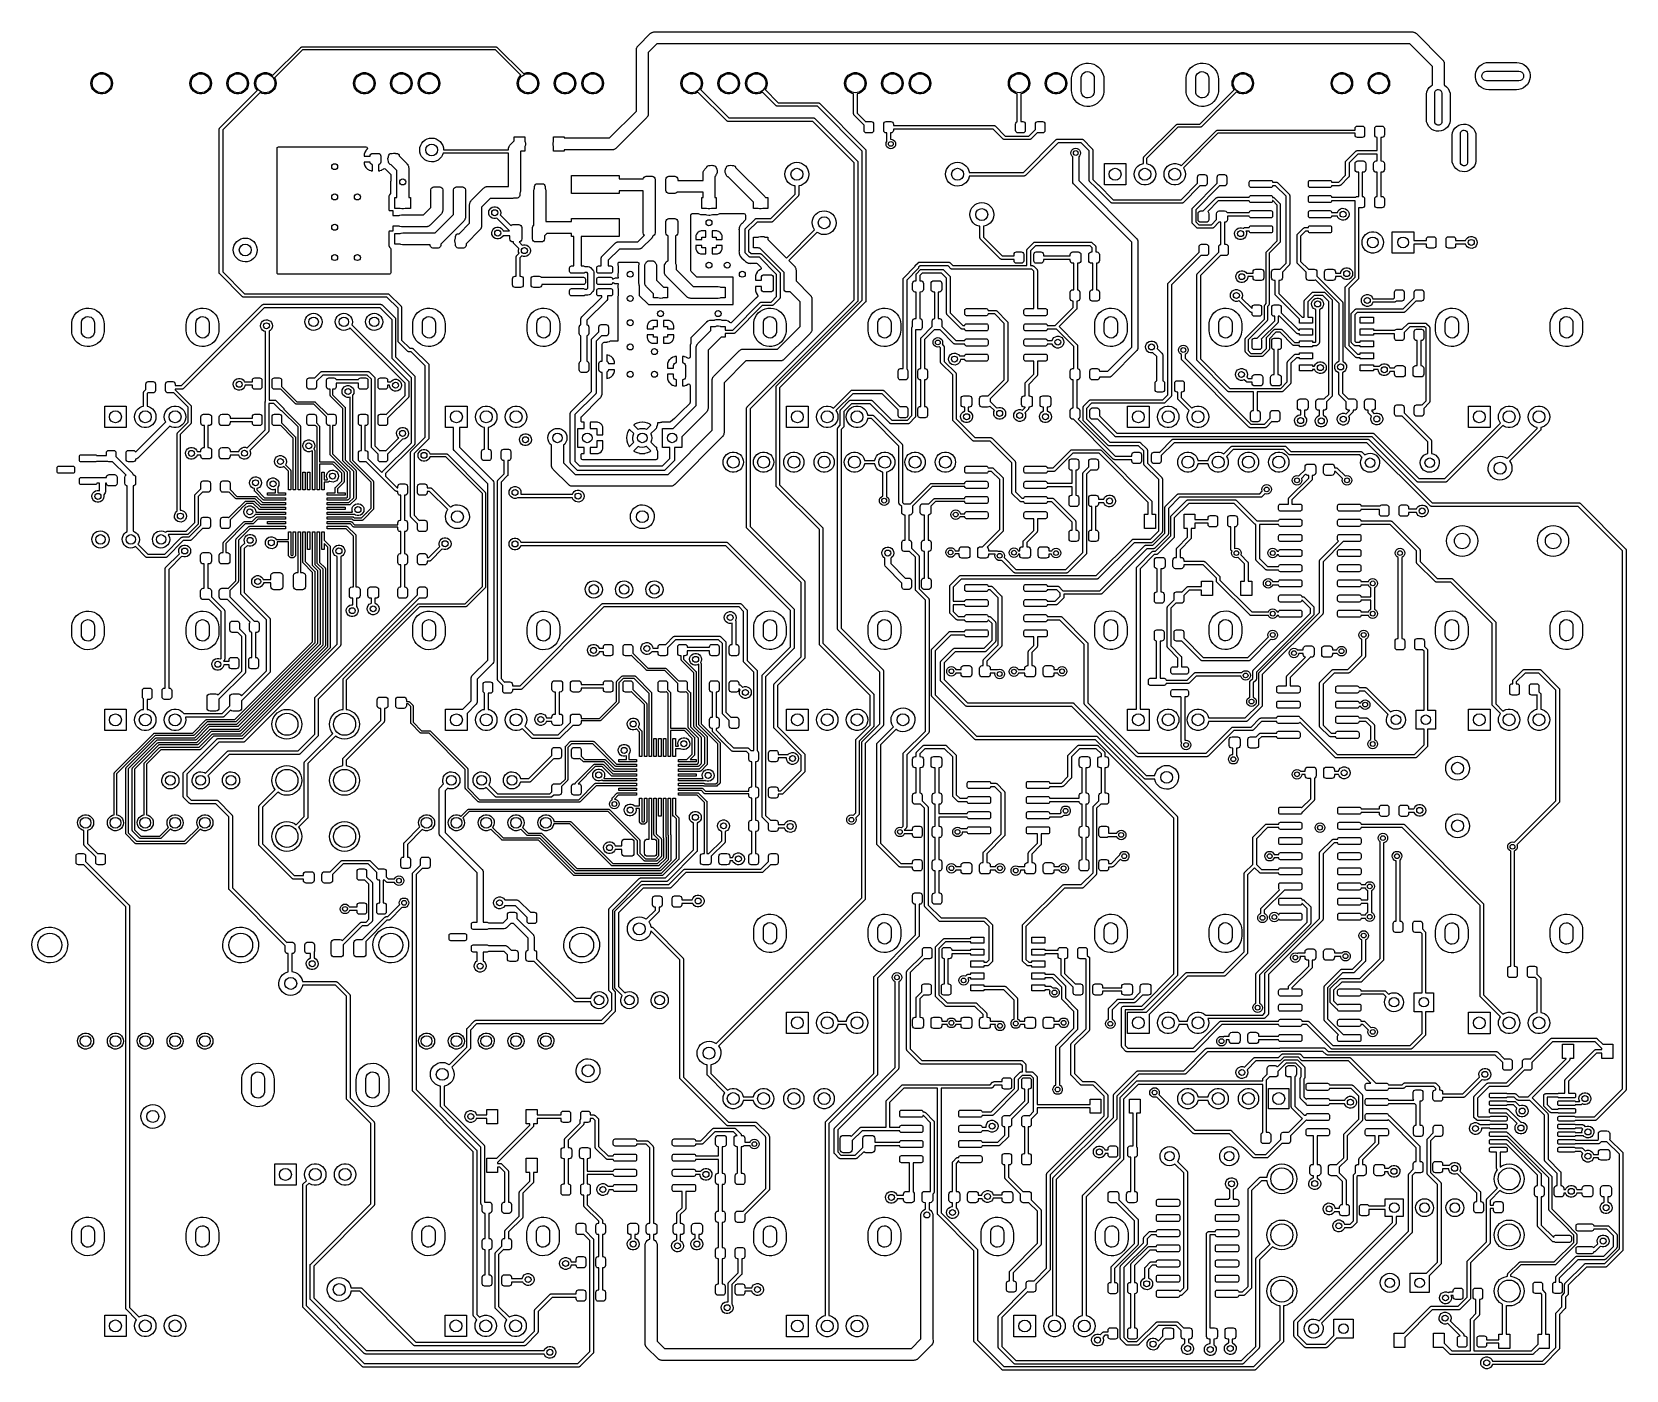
# Model space of a CAD drawing. Extents: x 74 to 208, y -143 to -31.
import ezdxf

# ---------------------------------------------------------------- set-up
doc = ezdxf.new("R2010")
doc.units = 0
doc.layers.add('BLACK', color=7, linetype='CONTINUOUS')

msp = doc.modelspace()

# ---------------------------------------------------------------- linework, layer by layer
at = {"layer": 'BLACK', "linetype": 'CONTINUOUS'}
for p, q in [((125.122, -32.4124), (126.138, -31.3964)), ((126.138, -31.3964), (126.143, -31.3922)), ((126.143, -31.3922), (126.184, -31.3621)), ((126.184, -31.3621), (126.223, -31.3288)), ((126.223, -31.3288), (126.241, -31.3204)), ((126.241, -31.3204), (126.257, -31.3085)), ((126.257, -31.3085), (126.305, -31.2912)), ((126.305, -31.2912), (126.352, -31.2701)), ((126.352, -31.2701), (126.372, -31.2672)), ((126.372, -31.2672), (126.391, -31.2604)), ((126.391, -31.2604), (126.442, -31.2572)), ((126.442, -31.2572), (126.492, -31.25)), ((126.492, -31.25), (189.992, -31.25)), ((189.992, -31.25), (189.998, -31.25)), ((189.998, -31.25), (190.049, -31.2579)), ((190.049, -31.2579), (190.099, -31.2617)), ((190.099, -31.2617), (190.118, -31.2687)), ((190.118, -31.2687), (190.138, -31.2718)), ((190.138, -31.2718), (190.184, -31.2935)), ((190.184, -31.2935), (190.232, -31.3114)), ((190.232, -31.3114), (190.248, -31.3235)), ((190.248, -31.3235), (190.267, -31.3321)), ((190.267, -31.3321), (190.305, -31.3659)), ((190.305, -31.3659), (190.346, -31.3964)), ((190.346, -31.3964), (192.538, -33.5884)), ((94.4962, -34.9), (96.8456, -32.5506)), ((96.9858, -32.764), (94.6524, -35.0973)), ((96.8456, -32.5506), (96.8634, -32.5373)), ((96.8634, -32.5373), (96.8665, -32.5338)), ((96.8665, -32.5338), (96.8692, -32.533)), ((96.8692, -32.533), (96.8744, -32.5291)), ((96.8744, -32.5291), (96.9045, -32.5227)), ((96.9045, -32.5227), (96.934, -32.514)), ((96.934, -32.514), (113.235, -32.514)), ((113.183, -32.764), (96.9858, -32.764)), ((115.306, -34.8867), (113.183, -32.764)), ((113.235, -32.514), (113.257, -32.5172)), ((113.257, -32.5172), (113.262, -32.5169)), ((113.262, -32.5169), (113.264, -32.5182)), ((113.264, -32.5182), (113.271, -32.5191)), ((113.271, -32.5191), (113.296, -32.5358)), ((113.296, -32.5358), (113.323, -32.5506)), ((113.323, -32.5506), (115.522, -34.7494)), ((124.976, -32.7599), (124.984, -32.7095)), ((124.976, -32.766), (124.976, -32.7599)), ((124.976, -37.8929), (124.976, -32.766)), ((124.984, -32.7095), (124.988, -32.6586)), ((124.988, -32.6586), (124.995, -32.6397)), ((124.995, -32.6397), (124.998, -32.6198)), ((124.998, -32.6198), (125.02, -32.5736)), ((125.02, -32.5736), (125.037, -32.5259)), ((125.037, -32.5259), (125.05, -32.5097)), ((125.05, -32.5097), (125.058, -32.4915)), ((125.058, -32.4915), (125.092, -32.4533)), ((125.092, -32.4533), (125.122, -32.4124)), ((126.699, -32.25), (125.976, -32.9731)), ((125.976, -32.9731), (125.976, -38.1)), ((189.785, -32.25), (126.699, -32.25)), ((191.684, -34.1491), (189.785, -32.25)), ((79.72, -34.7806), (79.8919, -34.704)), ((79.8919, -34.704), (80.0759, -34.6649)), ((80.0759, -34.6649), (80.2641, -34.6649)), ((80.2641, -34.6649), (80.4481, -34.704)), ((80.4481, -34.704), (80.62, -34.7806)), ((88.02, -34.7806), (88.1919, -34.704)), ((88.1919, -34.704), (88.3759, -34.6649)), ((88.3759, -34.6649), (88.5641, -34.6649)), ((88.5641, -34.6649), (88.7481, -34.704)), ((88.7481, -34.704), (88.92, -34.7806)), ((91.12, -34.7806), (91.2919, -34.704)), ((91.2919, -34.704), (91.4759, -34.6649)), ((91.4759, -34.6649), (91.6641, -34.6649)), ((91.6641, -34.6649), (91.8481, -34.704)), ((91.8481, -34.704), (92.02, -34.7806)), ((93.436, -34.7806), (93.6079, -34.704)), ((93.6079, -34.704), (93.7919, -34.6649)), ((93.7919, -34.6649), (93.9801, -34.6649)), ((93.9801, -34.6649), (94.1641, -34.704)), ((94.1641, -34.704), (94.336, -34.7806)), ((101.736, -34.7806), (101.908, -34.704)), ((101.908, -34.704), (102.092, -34.6649)), ((102.092, -34.6649), (102.28, -34.6649)), ((102.28, -34.6649), (102.464, -34.704)), ((102.464, -34.704), (102.636, -34.7806)), ((104.836, -34.7806), (105.008, -34.704)), ((105.008, -34.704), (105.192, -34.6649)), ((105.192, -34.6649), (105.38, -34.6649)), ((105.38, -34.6649), (105.564, -34.704)), ((105.564, -34.704), (105.736, -34.7806)), ((107.152, -34.7806), (107.324, -34.704)), ((107.324, -34.704), (107.508, -34.6649)), ((107.508, -34.6649), (107.696, -34.6649)), ((107.696, -34.6649), (107.88, -34.704)), ((107.88, -34.704), (108.052, -34.7806)), ((115.522, -34.7494), (115.624, -34.704)), ((115.624, -34.704), (115.808, -34.6649)), ((115.808, -34.6649), (115.996, -34.6649)), ((115.996, -34.6649), (116.18, -34.704)), ((116.18, -34.704), (116.352, -34.7806)), ((118.552, -34.7806), (118.724, -34.704)), ((118.724, -34.704), (118.908, -34.6649)), ((118.908, -34.6649), (119.096, -34.6649)), ((119.096, -34.6649), (119.28, -34.704)), ((119.28, -34.704), (119.452, -34.7806)), ((120.868, -34.7806), (121.04, -34.704)), ((121.04, -34.704), (121.224, -34.6649)), ((121.224, -34.6649), (121.412, -34.6649)), ((121.412, -34.6649), (121.596, -34.704)), ((121.596, -34.704), (121.768, -34.7806)), ((129.168, -34.7806), (129.34, -34.704)), ((129.34, -34.704), (129.524, -34.6649)), ((129.524, -34.6649), (129.712, -34.6649)), ((129.712, -34.6649), (129.896, -34.704)), ((129.896, -34.704), (130.068, -34.7806)), ((132.268, -34.7806), (132.44, -34.704)), ((132.44, -34.704), (132.624, -34.6649)), ((132.624, -34.6649), (132.812, -34.6649)), ((132.812, -34.6649), (132.996, -34.704)), ((132.996, -34.704), (133.168, -34.7806)), ((134.584, -34.7806), (134.756, -34.704)), ((134.756, -34.704), (134.94, -34.6649)), ((134.94, -34.6649), (135.128, -34.6649)), ((135.128, -34.6649), (135.312, -34.704)), ((135.312, -34.704), (135.484, -34.7806)), ((142.884, -34.7806), (143.056, -34.704)), ((143.056, -34.704), (143.24, -34.6649)), ((143.24, -34.6649), (143.428, -34.6649)), ((143.428, -34.6649), (143.612, -34.704)), ((143.612, -34.704), (143.784, -34.7806)), ((145.984, -34.7806), (146.156, -34.704)), ((146.156, -34.704), (146.34, -34.6649)), ((146.34, -34.6649), (146.528, -34.6649)), ((146.528, -34.6649), (146.712, -34.704)), ((146.712, -34.704), (146.884, -34.7806)), ((148.3, -34.7806), (148.472, -34.704)), ((148.472, -34.704), (148.656, -34.6649)), ((148.656, -34.6649), (148.844, -34.6649)), ((148.844, -34.6649), (149.028, -34.704)), ((149.028, -34.704), (149.2, -34.7806)), ((156.6, -34.7806), (156.772, -34.704)), ((156.772, -34.704), (156.956, -34.6649)), ((156.956, -34.6649), (157.144, -34.6649)), ((157.144, -34.6649), (157.328, -34.704)), ((157.328, -34.704), (157.5, -34.7806)), ((159.7, -34.7806), (159.872, -34.704)), ((159.872, -34.704), (160.056, -34.6649)), ((160.056, -34.6649), (160.244, -34.6649)), ((160.244, -34.6649), (160.428, -34.704)), ((160.428, -34.704), (160.6, -34.7806)), ((161.487, -34.8657), (161.565, -34.6495)), ((161.565, -34.6495), (161.679, -34.4497)), ((161.679, -34.4497), (161.825, -34.2719)), ((161.825, -34.2719), (161.999, -34.1211)), ((161.999, -34.1211), (162.195, -34.0018)), ((162.195, -34.0018), (162.409, -33.9174)), ((162.376, -34.7794), (162.486, -34.6784)), ((162.409, -33.9174), (162.634, -33.8701)), ((162.486, -34.6784), (162.619, -34.6106)), ((162.619, -34.6106), (162.765, -34.5811)), ((162.634, -33.8701), (162.864, -33.8615)), ((162.765, -34.5811), (162.914, -34.592)), ((162.864, -33.8615), (163.092, -33.8917)), ((162.914, -34.592), (163.055, -34.6426)), ((163.055, -34.6426), (163.177, -34.7291)), ((163.092, -33.8917), (163.312, -33.9599)), ((163.177, -34.7291), (163.27, -34.8451)), ((163.312, -33.9599), (163.517, -34.0641)), ((163.517, -34.0641), (163.701, -34.2014)), ((163.701, -34.2014), (163.86, -34.3678)), ((163.86, -34.3678), (163.988, -34.5586)), ((163.988, -34.5586), (164.083, -34.7683)), ((171.087, -34.8657), (171.165, -34.6495)), ((171.165, -34.6495), (171.279, -34.4497)), ((171.279, -34.4497), (171.425, -34.2719)), ((171.425, -34.2719), (171.599, -34.1211)), ((171.599, -34.1211), (171.795, -34.0018)), ((171.795, -34.0018), (172.009, -33.9174)), ((171.976, -34.7794), (172.086, -34.6784)), ((172.009, -33.9174), (172.234, -33.8701)), ((172.086, -34.6784), (172.219, -34.6106)), ((172.219, -34.6106), (172.365, -34.5811)), ((172.234, -33.8701), (172.464, -33.8615)), ((172.365, -34.5811), (172.514, -34.592)), ((172.464, -33.8615), (172.692, -33.8917)), ((172.514, -34.592), (172.655, -34.6426)), ((172.655, -34.6426), (172.777, -34.7291)), ((172.692, -33.8917), (172.912, -33.9599)), ((172.777, -34.7291), (172.87, -34.8451)), ((172.912, -33.9599), (173.117, -34.0641)), ((173.117, -34.0641), (173.301, -34.2014)), ((173.301, -34.2014), (173.46, -34.3678)), ((173.46, -34.3678), (173.588, -34.5586)), ((173.588, -34.5586), (173.683, -34.7683)), ((175.351, -34.7806), (175.523, -34.704)), ((175.523, -34.704), (175.707, -34.6649)), ((175.707, -34.6649), (175.895, -34.6649)), ((175.895, -34.6649), (176.079, -34.704)), ((176.079, -34.704), (176.251, -34.7806)), ((183.651, -34.7806), (183.823, -34.704)), ((183.823, -34.704), (184.007, -34.6649)), ((184.007, -34.6649), (184.195, -34.6649)), ((184.195, -34.6649), (184.379, -34.704)), ((184.379, -34.704), (184.551, -34.7806)), ((186.751, -34.7806), (186.923, -34.704)), ((186.923, -34.704), (187.107, -34.6649)), ((187.107, -34.6649), (187.295, -34.6649)), ((187.295, -34.6649), (187.479, -34.704)), ((187.479, -34.704), (187.651, -34.7806)), ((191.684, -35.7144), (191.684, -34.1491)), ((192.538, -33.5884), (192.542, -33.5928)), ((192.542, -33.5928), (192.572, -33.634)), ((192.572, -33.634), (192.605, -33.6726)), ((192.605, -33.6726), (192.614, -33.691)), ((192.614, -33.691), (192.625, -33.7073)), ((192.625, -33.7073), (192.643, -33.7552)), ((192.643, -33.7552), (192.664, -33.8017)), ((192.664, -33.8017), (192.667, -33.8216)), ((192.667, -33.8216), (192.674, -33.8406)), ((192.674, -33.8406), (192.677, -33.8915)), ((192.677, -33.8915), (192.684, -33.942)), ((192.684, -33.942), (192.684, -35.7122)), ((195.29, -34.8348), (195.331, -34.6284)), ((195.331, -34.6284), (195.409, -34.4329)), ((195.409, -34.4329), (195.522, -34.2549)), ((195.522, -34.2549), (195.665, -34.1004)), ((195.665, -34.1004), (195.833, -33.9745)), ((195.833, -33.9745), (196.022, -33.8814)), ((195.854, -34.8314), (195.91, -34.7199)), ((195.91, -34.7199), (195.999, -34.6314)), ((195.999, -34.6314), (196.11, -34.5746)), ((196.022, -33.8814), (196.224, -33.8243)), ((196.11, -34.5746), (196.234, -34.555)), ((196.224, -33.8243), (196.434, -33.805)), ((196.234, -34.555), (198.934, -34.555)), ((196.434, -33.805), (198.734, -33.805)), ((198.734, -33.805), (198.764, -33.8054)), ((198.764, -33.8054), (198.973, -33.8301)), ((198.934, -34.555), (199.058, -34.5746)), ((198.973, -33.8301), (199.174, -33.8925)), ((199.058, -34.5746), (199.169, -34.6314)), ((199.169, -34.6314), (199.258, -34.7199)), ((199.174, -33.8925), (199.36, -33.9905)), ((199.258, -34.7199), (199.314, -34.8314)), ((199.36, -33.9905), (199.526, -34.1208)), ((199.526, -34.1208), (199.664, -34.279)), ((199.664, -34.279), (199.772, -34.4599)), ((199.772, -34.4599), (199.845, -34.6574)), ((199.845, -34.6574), (199.88, -34.8648)), ((79.27, -35.56), (79.2897, -35.3729)), ((79.2897, -35.7471), (79.27, -35.56)), ((79.2897, -35.3729), (79.3478, -35.1939)), ((79.3478, -35.9261), (79.2897, -35.7471)), ((79.3478, -35.1939), (79.4419, -35.031)), ((79.4419, -36.089), (79.3478, -35.9261)), ((79.4419, -35.031), (79.5678, -34.8912)), ((79.5678, -34.8912), (79.72, -34.7806)), ((80.62, -34.7806), (80.7722, -34.8912)), ((80.7722, -34.8912), (80.8981, -35.031)), ((80.8981, -35.031), (80.9922, -35.1939)), ((80.9922, -35.9261), (80.8981, -36.089)), ((80.9922, -35.1939), (81.0503, -35.3729)), ((81.0503, -35.7471), (80.9922, -35.9261)), ((81.0503, -35.3729), (81.07, -35.56)), ((81.07, -35.56), (81.0503, -35.7471)), ((87.57, -35.56), (87.5897, -35.3729)), ((87.5897, -35.7471), (87.57, -35.56)), ((87.5897, -35.3729), (87.6478, -35.1939)), ((87.6478, -35.9261), (87.5897, -35.7471)), ((87.6478, -35.1939), (87.7419, -35.031)), ((87.7419, -36.089), (87.6478, -35.9261)), ((87.7419, -35.031), (87.8678, -34.8912)), ((87.8678, -34.8912), (88.02, -34.7806)), ((88.92, -34.7806), (89.0722, -34.8912)), ((89.0722, -34.8912), (89.1981, -35.031)), ((89.1981, -35.031), (89.2922, -35.1939)), ((89.2922, -35.9261), (89.1981, -36.089)), ((89.2922, -35.1939), (89.3503, -35.3729)), ((89.3503, -35.7471), (89.2922, -35.9261)), ((89.3503, -35.3729), (89.37, -35.56)), ((89.37, -35.56), (89.3503, -35.7471)), ((90.67, -35.56), (90.6897, -35.3729)), ((90.6897, -35.7471), (90.67, -35.56)), ((90.6897, -35.3729), (90.7478, -35.1939)), ((90.7478, -35.9261), (90.6897, -35.7471)), ((90.7478, -35.1939), (90.8419, -35.031)), ((90.8419, -36.089), (90.7478, -35.9261)), ((90.8419, -35.031), (90.9678, -34.8912)), ((90.9678, -34.8912), (91.12, -34.7806)), ((92.02, -34.7806), (92.1722, -34.8912)), ((92.1722, -34.8912), (92.2981, -35.031)), ((92.2981, -35.031), (92.3922, -35.1939)), ((92.3922, -35.9261), (92.2981, -36.089)), ((92.3922, -35.1939), (92.4503, -35.3729)), ((92.4503, -35.7471), (92.3922, -35.9261)), ((92.4503, -35.3729), (92.47, -35.56)), ((92.47, -35.56), (92.4503, -35.7471)), ((92.986, -35.56), (93.0057, -35.3729)), ((93.0057, -35.7471), (92.986, -35.56)), ((93.0057, -35.3729), (93.0638, -35.1939)), ((93.0638, -35.9261), (93.0057, -35.7471)), ((93.0638, -35.1939), (93.1579, -35.031)), ((93.1579, -36.089), (93.0638, -35.9261)), ((93.1579, -35.031), (93.2838, -34.8912)), ((93.2838, -34.8912), (93.436, -34.7806)), ((94.336, -34.7806), (94.4882, -34.8912)), ((94.4882, -34.8912), (94.4962, -34.9)), ((94.7082, -35.9261), (94.6141, -36.089)), ((94.6524, -35.0973), (94.7082, -35.1939)), ((94.7082, -35.1939), (94.7663, -35.3729)), ((94.7663, -35.7471), (94.7082, -35.9261)), ((94.7663, -35.3729), (94.786, -35.56)), ((94.786, -35.56), (94.7663, -35.7471)), ((101.286, -35.56), (101.306, -35.3729)), ((101.306, -35.7471), (101.286, -35.56)), ((101.306, -35.3729), (101.364, -35.1939)), ((101.364, -35.9261), (101.306, -35.7471)), ((101.364, -35.1939), (101.458, -35.031)), ((101.458, -36.089), (101.364, -35.9261)), ((101.458, -35.031), (101.584, -34.8912)), ((101.584, -34.8912), (101.736, -34.7806)), ((102.636, -34.7806), (102.788, -34.8912)), ((102.788, -34.8912), (102.914, -35.031)), ((102.914, -35.031), (103.008, -35.1939)), ((103.008, -35.9261), (102.914, -36.089)), ((103.008, -35.1939), (103.066, -35.3729)), ((103.066, -35.7471), (103.008, -35.9261)), ((103.066, -35.3729), (103.086, -35.56)), ((103.086, -35.56), (103.066, -35.7471)), ((104.386, -35.56), (104.406, -35.3729)), ((104.406, -35.7471), (104.386, -35.56)), ((104.406, -35.3729), (104.464, -35.1939)), ((104.464, -35.9261), (104.406, -35.7471)), ((104.464, -35.1939), (104.558, -35.031)), ((104.558, -36.089), (104.464, -35.9261)), ((104.558, -35.031), (104.684, -34.8912)), ((104.684, -34.8912), (104.836, -34.7806)), ((105.736, -34.7806), (105.888, -34.8912)), ((105.888, -34.8912), (106.014, -35.031)), ((106.014, -35.031), (106.108, -35.1939)), ((106.108, -35.9261), (106.014, -36.089)), ((106.108, -35.1939), (106.166, -35.3729)), ((106.166, -35.7471), (106.108, -35.9261)), ((106.166, -35.3729), (106.186, -35.56)), ((106.186, -35.56), (106.166, -35.7471)), ((106.702, -35.56), (106.722, -35.3729)), ((106.722, -35.7471), (106.702, -35.56)), ((106.722, -35.3729), (106.78, -35.1939)), ((106.78, -35.9261), (106.722, -35.7471)), ((106.78, -35.1939), (106.874, -35.031)), ((106.874, -36.089), (106.78, -35.9261)), ((106.874, -35.031), (107, -34.8912)), ((107, -34.8912), (107.152, -34.7806)), ((108.052, -34.7806), (108.204, -34.8912)), ((108.204, -34.8912), (108.33, -35.031)), ((108.33, -35.031), (108.424, -35.1939)), ((108.424, -35.9261), (108.33, -36.089)), ((108.424, -35.1939), (108.482, -35.3729)), ((108.482, -35.7471), (108.424, -35.9261)), ((108.482, -35.3729), (108.502, -35.56)), ((108.502, -35.56), (108.482, -35.7471)), ((115.002, -35.56), (115.022, -35.3729)), ((115.022, -35.7471), (115.002, -35.56)), ((115.022, -35.3729), (115.08, -35.1939)), ((115.08, -35.9261), (115.022, -35.7471)), ((115.08, -35.1939), (115.174, -35.031)), ((115.174, -36.089), (115.08, -35.9261)), ((115.174, -35.031), (115.3, -34.8912)), ((115.3, -34.8912), (115.306, -34.8867)), ((116.352, -34.7806), (116.504, -34.8912)), ((116.504, -34.8912), (116.63, -35.031)), ((116.63, -35.031), (116.724, -35.1939)), ((116.724, -35.9261), (116.63, -36.089)), ((116.724, -35.1939), (116.782, -35.3729)), ((116.782, -35.7471), (116.724, -35.9261)), ((116.782, -35.3729), (116.802, -35.56)), ((116.802, -35.56), (116.782, -35.7471)), ((118.102, -35.56), (118.122, -35.3729)), ((118.122, -35.7471), (118.102, -35.56)), ((118.122, -35.3729), (118.18, -35.1939)), ((118.18, -35.9261), (118.122, -35.7471)), ((118.18, -35.1939), (118.274, -35.031)), ((118.274, -36.089), (118.18, -35.9261)), ((118.274, -35.031), (118.4, -34.8912)), ((118.4, -34.8912), (118.552, -34.7806)), ((119.452, -34.7806), (119.604, -34.8912)), ((119.604, -34.8912), (119.73, -35.031)), ((119.73, -35.031), (119.824, -35.1939)), ((119.824, -35.9261), (119.73, -36.089)), ((119.824, -35.1939), (119.882, -35.3729)), ((119.882, -35.7471), (119.824, -35.9261)), ((119.882, -35.3729), (119.902, -35.56)), ((119.902, -35.56), (119.882, -35.7471)), ((120.418, -35.56), (120.438, -35.3729)), ((120.438, -35.7471), (120.418, -35.56)), ((120.438, -35.3729), (120.496, -35.1939)), ((120.496, -35.9261), (120.438, -35.7471)), ((120.496, -35.1939), (120.59, -35.031)), ((120.59, -36.089), (120.496, -35.9261)), ((120.59, -35.031), (120.716, -34.8912)), ((120.716, -34.8912), (120.868, -34.7806)), ((121.768, -34.7806), (121.92, -34.8912)), ((121.92, -34.8912), (122.046, -35.031)), ((122.046, -35.031), (122.14, -35.1939)), ((122.14, -35.9261), (122.046, -36.089)), ((122.14, -35.1939), (122.198, -35.3729)), ((122.198, -35.7471), (122.14, -35.9261)), ((122.198, -35.3729), (122.218, -35.56)), ((122.218, -35.56), (122.198, -35.7471)), ((128.718, -35.56), (128.738, -35.3729)), ((128.738, -35.7471), (128.718, -35.56)), ((128.738, -35.3729), (128.796, -35.1939)), ((128.796, -35.9261), (128.738, -35.7471)), ((128.796, -35.1939), (128.89, -35.031)), ((128.89, -36.089), (128.796, -35.9261)), ((128.89, -35.031), (129.016, -34.8912)), ((129.016, -34.8912), (129.168, -34.7806)), ((130.068, -34.7806), (130.22, -34.8912)), ((130.22, -34.8912), (130.346, -35.031)), ((130.346, -35.031), (130.44, -35.1939)), ((130.44, -35.9261), (130.351, -36.0808)), ((130.44, -35.1939), (130.498, -35.3729)), ((130.498, -35.7471), (130.44, -35.9261)), ((130.498, -35.3729), (130.518, -35.56)), ((130.518, -35.56), (130.498, -35.7471)), ((131.818, -35.56), (131.838, -35.3729)), ((131.838, -35.7471), (131.818, -35.56)), ((131.838, -35.3729), (131.896, -35.1939)), ((131.896, -35.9261), (131.838, -35.7471)), ((131.896, -35.1939), (131.99, -35.031)), ((131.99, -36.089), (131.896, -35.9261)), ((131.99, -35.031), (132.116, -34.8912)), ((132.116, -34.8912), (132.268, -34.7806)), ((133.168, -34.7806), (133.32, -34.8912)), ((133.32, -34.8912), (133.446, -35.031)), ((133.446, -35.031), (133.54, -35.1939)), ((133.54, -35.9261), (133.446, -36.089)), ((133.54, -35.1939), (133.598, -35.3729)), ((133.598, -35.7471), (133.54, -35.9261)), ((133.598, -35.3729), (133.618, -35.56)), ((133.618, -35.56), (133.598, -35.7471)), ((134.134, -35.56), (134.154, -35.3729)), ((134.154, -35.7471), (134.134, -35.56)), ((134.154, -35.3729), (134.212, -35.1939)), ((134.212, -35.9261), (134.154, -35.7471)), ((134.212, -35.1939), (134.306, -35.031)), ((134.306, -36.089), (134.212, -35.9261)), ((134.306, -35.031), (134.432, -34.8912)), ((134.432, -34.8912), (134.584, -34.7806)), ((135.484, -34.7806), (135.636, -34.8912)), ((135.636, -34.8912), (135.762, -35.031)), ((135.762, -35.031), (135.856, -35.1939)), ((135.856, -35.9261), (135.767, -36.0808)), ((135.856, -35.1939), (135.914, -35.3729)), ((135.914, -35.7471), (135.856, -35.9261)), ((135.914, -35.3729), (135.934, -35.56)), ((135.934, -35.56), (135.914, -35.7471)), ((142.434, -35.56), (142.454, -35.3729)), ((142.454, -35.7471), (142.434, -35.56)), ((142.454, -35.3729), (142.512, -35.1939)), ((142.512, -35.9261), (142.454, -35.7471)), ((142.512, -35.1939), (142.606, -35.031)), ((142.606, -36.089), (142.512, -35.9261)), ((142.606, -35.031), (142.732, -34.8912)), ((142.732, -34.8912), (142.884, -34.7806)), ((143.784, -34.7806), (143.936, -34.8912)), ((143.936, -34.8912), (144.062, -35.031)), ((144.062, -35.031), (144.156, -35.1939)), ((144.156, -35.9261), (144.062, -36.089)), ((144.156, -35.1939), (144.214, -35.3729)), ((144.214, -35.7471), (144.156, -35.9261)), ((144.214, -35.3729), (144.234, -35.56)), ((144.234, -35.56), (144.214, -35.7471)), ((145.534, -35.56), (145.554, -35.3729)), ((145.554, -35.7471), (145.534, -35.56)), ((145.554, -35.3729), (145.612, -35.1939)), ((145.612, -35.9261), (145.554, -35.7471)), ((145.612, -35.1939), (145.706, -35.031)), ((145.706, -36.089), (145.612, -35.9261)), ((145.706, -35.031), (145.832, -34.8912)), ((145.832, -34.8912), (145.984, -34.7806)), ((146.884, -34.7806), (147.036, -34.8912)), ((147.036, -34.8912), (147.162, -35.031)), ((147.162, -35.031), (147.256, -35.1939)), ((147.256, -35.9261), (147.162, -36.089)), ((147.256, -35.1939), (147.314, -35.3729)), ((147.314, -35.7471), (147.256, -35.9261)), ((147.314, -35.3729), (147.334, -35.56)), ((147.334, -35.56), (147.314, -35.7471)), ((147.85, -35.56), (147.87, -35.3729)), ((147.87, -35.7471), (147.85, -35.56)), ((147.87, -35.3729), (147.928, -35.1939)), ((147.928, -35.9261), (147.87, -35.7471)), ((147.928, -35.1939), (148.022, -35.031)), ((148.022, -36.089), (147.928, -35.9261)), ((148.022, -35.031), (148.148, -34.8912)), ((148.148, -34.8912), (148.3, -34.7806)), ((149.2, -34.7806), (149.352, -34.8912)), ((149.352, -34.8912), (149.478, -35.031)), ((149.478, -35.031), (149.572, -35.1939)), ((149.572, -35.9261), (149.478, -36.089)), ((149.572, -35.1939), (149.63, -35.3729)), ((149.63, -35.7471), (149.572, -35.9261)), ((149.63, -35.3729), (149.65, -35.56)), ((149.65, -35.56), (149.63, -35.7471)), ((156.15, -35.56), (156.17, -35.3729)), ((156.17, -35.7471), (156.15, -35.56)), ((156.17, -35.3729), (156.228, -35.1939)), ((156.228, -35.9261), (156.17, -35.7471)), ((156.228, -35.1939), (156.322, -35.031)), ((156.322, -36.089), (156.228, -35.9261)), ((156.322, -35.031), (156.448, -34.8912)), ((156.448, -34.8912), (156.6, -34.7806)), ((157.5, -34.7806), (157.652, -34.8912)), ((157.652, -34.8912), (157.778, -35.031)), ((157.778, -35.031), (157.872, -35.1939)), ((157.872, -35.9261), (157.778, -36.089)), ((157.872, -35.1939), (157.93, -35.3729)), ((157.93, -35.7471), (157.872, -35.9261)), ((157.93, -35.3729), (157.95, -35.56)), ((157.95, -35.56), (157.93, -35.7471)), ((159.25, -35.56), (159.27, -35.3729)), ((159.27, -35.7471), (159.25, -35.56)), ((159.27, -35.3729), (159.328, -35.1939)), ((159.328, -35.9261), (159.27, -35.7471)), ((159.328, -35.1939), (159.422, -35.031)), ((159.422, -36.089), (159.328, -35.9261)), ((159.422, -35.031), (159.548, -34.8912)), ((159.548, -34.8912), (159.7, -34.7806)), ((160.6, -34.7806), (160.752, -34.8912)), ((160.752, -34.8912), (160.878, -35.031)), ((160.878, -35.031), (160.972, -35.1939)), ((160.972, -35.9261), (160.878, -36.089)), ((160.972, -35.1939), (161.03, -35.3729)), ((161.03, -35.7471), (160.972, -35.9261)), ((161.03, -35.3729), (161.05, -35.56)), ((161.05, -35.56), (161.03, -35.7471)), ((161.44, -35.22), (161.446, -35.092)), ((161.44, -36.14), (161.44, -35.22)), ((161.446, -35.092), (161.487, -34.8657)), ((162.25, -35.13), (162.256, -35.0497)), ((162.25, -36.23), (162.25, -35.13)), ((162.256, -35.0497), (162.298, -34.9063)), ((162.298, -34.9063), (162.376, -34.7794)), ((163.27, -34.8451), (163.33, -34.9821)), ((163.33, -34.9821), (163.35, -35.13)), ((163.35, -35.13), (163.35, -36.23)), ((164.083, -34.7683), (164.141, -34.9909)), ((164.141, -34.9909), (164.16, -35.22)), ((164.16, -35.22), (164.16, -36.14)), ((171.04, -35.22), (171.046, -35.092)), ((171.04, -36.14), (171.04, -35.22)), ((171.046, -35.092), (171.087, -34.8657)), ((171.85, -35.13), (171.856, -35.0497)), ((171.85, -36.23), (171.85, -35.13)), ((171.856, -35.0497), (171.898, -34.9063)), ((171.898, -34.9063), (171.976, -34.7794)), ((172.87, -34.8451), (172.93, -34.9821)), ((172.93, -34.9821), (172.95, -35.13)), ((172.95, -35.13), (172.95, -36.23)), ((173.683, -34.7683), (173.741, -34.9909)), ((173.741, -34.9909), (173.76, -35.22)), ((173.76, -35.22), (173.76, -36.14)), ((174.901, -35.56), (174.921, -35.3729)), ((174.921, -35.7471), (174.901, -35.56)), ((174.921, -35.3729), (174.979, -35.1939)), ((174.979, -35.9261), (174.921, -35.7471)), ((174.979, -35.1939), (175.073, -35.031)), ((175.073, -36.089), (174.979, -35.9261)), ((175.073, -35.031), (175.199, -34.8912)), ((175.199, -34.8912), (175.351, -34.7806)), ((176.251, -34.7806), (176.403, -34.8912)), ((176.403, -34.8912), (176.529, -35.031)), ((176.529, -35.031), (176.623, -35.1939)), ((176.623, -35.9261), (176.529, -36.089)), ((176.623, -35.1939), (176.681, -35.3729)), ((176.681, -35.7471), (176.623, -35.9261)), ((176.681, -35.3729), (176.701, -35.56)), ((176.701, -35.56), (176.681, -35.7471)), ((183.201, -35.56), (183.221, -35.3729)), ((183.221, -35.7471), (183.201, -35.56)), ((183.221, -35.3729), (183.279, -35.1939)), ((183.279, -35.9261), (183.221, -35.7471)), ((183.279, -35.1939), (183.373, -35.031)), ((183.373, -36.089), (183.279, -35.9261)), ((183.373, -35.031), (183.499, -34.8912)), ((183.499, -34.8912), (183.651, -34.7806)), ((184.551, -34.7806), (184.703, -34.8912)), ((184.703, -34.8912), (184.829, -35.031)), ((184.829, -35.031), (184.923, -35.1939)), ((184.923, -35.9261), (184.829, -36.089)), ((184.923, -35.1939), (184.981, -35.3729)), ((184.981, -35.7471), (184.923, -35.9261)), ((184.981, -35.3729), (185.001, -35.56)), ((185.001, -35.56), (184.981, -35.7471)), ((186.301, -35.56), (186.321, -35.3729)), ((186.321, -35.7471), (186.301, -35.56)), ((186.321, -35.3729), (186.379, -35.1939)), ((186.379, -35.9261), (186.321, -35.7471)), ((186.379, -35.1939), (186.473, -35.031)), ((186.473, -36.089), (186.379, -35.9261)), ((186.473, -35.031), (186.599, -34.8912)), ((186.599, -34.8912), (186.751, -34.7806)), ((187.651, -34.7806), (187.803, -34.8912)), ((187.803, -34.8912), (187.929, -35.031)), ((187.929, -35.031), (188.023, -35.1939)), ((188.023, -35.9261), (187.929, -36.089)), ((188.023, -35.1939), (188.081, -35.3729)), ((188.081, -35.7471), (188.023, -35.9261)), ((188.081, -35.3729), (188.101, -35.56)), ((188.101, -35.56), (188.081, -35.7471)), ((191.311, -36.0871), (191.427, -35.9216)), ((191.427, -35.9216), (191.574, -35.7827)), ((191.574, -35.7827), (191.684, -35.7144)), ((192.684, -35.7122), (192.714, -35.727)), ((192.714, -35.727), (192.874, -35.8508)), ((192.874, -35.8508), (193.005, -36.0043)), ((193.005, -36.0043), (193.103, -36.1811)), ((195.288, -35.0452), (195.29, -34.8348)), ((195.323, -35.2526), (195.288, -35.0452)), ((195.396, -35.4501), (195.323, -35.2526)), ((195.504, -35.631), (195.396, -35.4501)), ((195.642, -35.7892), (195.504, -35.631)), ((195.808, -35.9195), (195.642, -35.7892)), ((195.994, -36.0175), (195.808, -35.9195)), ((195.834, -34.955), (195.854, -34.8314)), ((195.854, -35.0786), (195.834, -34.955)), ((195.91, -35.1901), (195.854, -35.0786)), ((195.999, -35.2786), (195.91, -35.1901)), ((196.195, -36.0799), (195.994, -36.0175)), ((196.11, -35.3354), (195.999, -35.2786)), ((196.234, -35.355), (196.11, -35.3354)), ((198.934, -35.355), (196.234, -35.355)), ((199.058, -35.3354), (198.934, -35.355)), ((199.146, -36.0286), (198.944, -36.0857)), ((199.169, -35.2786), (199.058, -35.3354)), ((199.335, -35.9355), (199.146, -36.0286)), ((199.258, -35.1901), (199.169, -35.2786)), ((199.314, -35.0786), (199.258, -35.1901)), ((199.314, -34.8314), (199.334, -34.955)), ((199.334, -34.955), (199.314, -35.0786)), ((199.504, -35.8096), (199.335, -35.9355)), ((199.646, -35.6551), (199.504, -35.8096)), ((199.759, -35.4771), (199.646, -35.6551)), ((199.837, -35.2816), (199.759, -35.4771)), ((199.878, -35.0752), (199.837, -35.2816)), ((199.88, -34.8648), (199.878, -35.0752)), ((79.5678, -36.2288), (79.4419, -36.089)), ((79.72, -36.3394), (79.5678, -36.2288)), ((79.8919, -36.416), (79.72, -36.3394)), ((80.0759, -36.4551), (79.8919, -36.416)), ((80.2641, -36.4551), (80.0759, -36.4551)), ((80.4481, -36.416), (80.2641, -36.4551)), ((80.62, -36.3394), (80.4481, -36.416)), ((80.7722, -36.2288), (80.62, -36.3394)), ((80.8981, -36.089), (80.7722, -36.2288)), ((87.8678, -36.2288), (87.7419, -36.089)), ((88.02, -36.3394), (87.8678, -36.2288)), ((88.1919, -36.416), (88.02, -36.3394)), ((88.3759, -36.4551), (88.1919, -36.416)), ((88.5641, -36.4551), (88.3759, -36.4551)), ((88.7481, -36.416), (88.5641, -36.4551)), ((88.92, -36.3394), (88.7481, -36.416)), ((89.0722, -36.2288), (88.92, -36.3394)), ((89.1981, -36.089), (89.0722, -36.2288)), ((90.0639, -39.2969), (93.2119, -36.149)), ((93.4427, -36.3424), (90.32, -39.4651)), ((90.9678, -36.2288), (90.8419, -36.089)), ((91.12, -36.3394), (90.9678, -36.2288)), ((91.2919, -36.416), (91.12, -36.3394)), ((91.4759, -36.4551), (91.2919, -36.416)), ((91.6641, -36.4551), (91.4759, -36.4551)), ((91.8481, -36.416), (91.6641, -36.4551)), ((92.02, -36.3394), (91.8481, -36.416)), ((92.1722, -36.2288), (92.02, -36.3394)), ((92.2981, -36.089), (92.1722, -36.2288)), ((93.2119, -36.149), (93.1579, -36.089)), ((93.6079, -36.416), (93.4427, -36.3424)), ((93.7919, -36.4551), (93.6079, -36.416)), ((93.9801, -36.4551), (93.7919, -36.4551)), ((94.1641, -36.416), (93.9801, -36.4551)), ((94.336, -36.3394), (94.1641, -36.416)), ((94.4882, -36.2288), (94.336, -36.3394)), ((94.6141, -36.089), (94.4882, -36.2288)), ((101.584, -36.2288), (101.458, -36.089)), ((101.736, -36.3394), (101.584, -36.2288)), ((101.908, -36.416), (101.736, -36.3394)), ((102.092, -36.4551), (101.908, -36.416)), ((102.28, -36.4551), (102.092, -36.4551)), ((102.464, -36.416), (102.28, -36.4551)), ((102.636, -36.3394), (102.464, -36.416)), ((102.788, -36.2288), (102.636, -36.3394)), ((102.914, -36.089), (102.788, -36.2288)), ((104.684, -36.2288), (104.558, -36.089)), ((104.836, -36.3394), (104.684, -36.2288)), ((105.008, -36.416), (104.836, -36.3394)), ((105.192, -36.4551), (105.008, -36.416)), ((105.38, -36.4551), (105.192, -36.4551)), ((105.564, -36.416), (105.38, -36.4551)), ((105.736, -36.3394), (105.564, -36.416)), ((105.888, -36.2288), (105.736, -36.3394)), ((106.014, -36.089), (105.888, -36.2288)), ((107, -36.2288), (106.874, -36.089)), ((107.152, -36.3394), (107, -36.2288)), ((107.324, -36.416), (107.152, -36.3394)), ((107.508, -36.4551), (107.324, -36.416)), ((107.696, -36.4551), (107.508, -36.4551)), ((107.88, -36.416), (107.696, -36.4551)), ((108.052, -36.3394), (107.88, -36.416)), ((108.204, -36.2288), (108.052, -36.3394)), ((108.33, -36.089), (108.204, -36.2288)), ((115.3, -36.2288), (115.174, -36.089)), ((115.452, -36.3394), (115.3, -36.2288)), ((115.624, -36.416), (115.452, -36.3394)), ((115.808, -36.4551), (115.624, -36.416)), ((115.996, -36.4551), (115.808, -36.4551)), ((116.18, -36.416), (115.996, -36.4551)), ((116.352, -36.3394), (116.18, -36.416)), ((116.504, -36.2288), (116.352, -36.3394)), ((116.63, -36.089), (116.504, -36.2288)), ((118.4, -36.2288), (118.274, -36.089)), ((118.552, -36.3394), (118.4, -36.2288)), ((118.724, -36.416), (118.552, -36.3394)), ((118.908, -36.4551), (118.724, -36.416)), ((119.096, -36.4551), (118.908, -36.4551)), ((119.28, -36.416), (119.096, -36.4551)), ((119.452, -36.3394), (119.28, -36.416)), ((119.604, -36.2288), (119.452, -36.3394)), ((119.73, -36.089), (119.604, -36.2288)), ((120.716, -36.2288), (120.59, -36.089)), ((120.868, -36.3394), (120.716, -36.2288)), ((121.04, -36.416), (120.868, -36.3394)), ((121.224, -36.4551), (121.04, -36.416)), ((121.412, -36.4551), (121.224, -36.4551)), ((121.596, -36.416), (121.412, -36.4551)), ((121.768, -36.3394), (121.596, -36.416)), ((121.92, -36.2288), (121.768, -36.3394)), ((122.046, -36.089), (121.92, -36.2288)), ((129.016, -36.2288), (128.89, -36.089)), ((129.168, -36.3394), (129.016, -36.2288)), ((129.34, -36.416), (129.168, -36.3394)), ((129.524, -36.4551), (129.34, -36.416)), ((129.712, -36.4551), (129.524, -36.4551)), ((129.896, -36.416), (129.712, -36.4551)), ((130.068, -36.3394), (129.896, -36.416)), ((130.136, -36.2901), (130.068, -36.3394)), ((132.56, -38.7141), (130.136, -36.2901)), ((130.351, -36.0808), (132.728, -38.458)), ((132.116, -36.2288), (131.99, -36.089)), ((132.268, -36.3394), (132.116, -36.2288)), ((132.44, -36.416), (132.268, -36.3394)), ((132.624, -36.4551), (132.44, -36.416)), ((132.812, -36.4551), (132.624, -36.4551)), ((132.996, -36.416), (132.812, -36.4551)), ((133.168, -36.3394), (132.996, -36.416)), ((133.32, -36.2288), (133.168, -36.3394)), ((133.446, -36.089), (133.32, -36.2288)), ((134.432, -36.2288), (134.306, -36.089)), ((134.584, -36.3394), (134.432, -36.2288)), ((134.756, -36.416), (134.584, -36.3394)), ((134.94, -36.4551), (134.756, -36.416)), ((135.128, -36.4551), (134.94, -36.4551)), ((135.312, -36.416), (135.128, -36.4551)), ((135.484, -36.3394), (135.312, -36.416)), ((135.552, -36.2901), (135.484, -36.3394)), ((136.706, -37.4441), (135.552, -36.2901)), ((135.767, -36.0808), (136.874, -37.188)), ((136.874, -37.188), (140.208, -37.188)), ((140.208, -37.188), (140.227, -37.1931)), ((140.227, -37.1931), (140.247, -37.1931)), ((140.247, -37.1931), (140.264, -37.203)), ((140.264, -37.203), (140.283, -37.2081)), ((140.283, -37.2081), (140.297, -37.2221)), ((140.297, -37.2221), (140.314, -37.2319)), ((140.314, -37.2319), (144.166, -41.0839)), ((142.732, -36.2288), (142.606, -36.089)), ((142.884, -36.3394), (142.732, -36.2288)), ((143.056, -36.416), (142.884, -36.3394)), ((143.184, -36.4432), (143.056, -36.416)), ((143.184, -38.114), (143.184, -36.4432)), ((143.612, -36.416), (143.484, -36.4432)), ((143.484, -36.4432), (143.484, -38.0519)), ((143.784, -36.3394), (143.612, -36.416)), ((143.936, -36.2288), (143.784, -36.3394)), ((144.062, -36.089), (143.936, -36.2288)), ((145.832, -36.2288), (145.706, -36.089)), ((145.984, -36.3394), (145.832, -36.2288)), ((146.156, -36.416), (145.984, -36.3394)), ((146.34, -36.4551), (146.156, -36.416)), ((146.528, -36.4551), (146.34, -36.4551)), ((146.712, -36.416), (146.528, -36.4551)), ((146.884, -36.3394), (146.712, -36.416)), ((147.036, -36.2288), (146.884, -36.3394)), ((147.162, -36.089), (147.036, -36.2288)), ((148.148, -36.2288), (148.022, -36.089)), ((148.3, -36.3394), (148.148, -36.2288)), ((148.472, -36.416), (148.3, -36.3394)), ((148.656, -36.4551), (148.472, -36.416)), ((148.844, -36.4551), (148.656, -36.4551)), ((149.028, -36.416), (148.844, -36.4551)), ((149.2, -36.3394), (149.028, -36.416)), ((149.352, -36.2288), (149.2, -36.3394)), ((149.478, -36.089), (149.352, -36.2288)), ((156.448, -36.2288), (156.322, -36.089)), ((156.6, -36.3394), (156.448, -36.2288)), ((156.772, -36.416), (156.6, -36.3394)), ((156.9, -36.4432), (156.772, -36.416)), ((156.9, -38.7805), (156.9, -36.4432)), ((157.328, -36.416), (157.2, -36.4432)), ((157.2, -36.4432), (157.2, -38.768)), ((157.5, -36.3394), (157.328, -36.416)), ((157.652, -36.2288), (157.5, -36.3394)), ((157.778, -36.089), (157.652, -36.2288)), ((159.548, -36.2288), (159.422, -36.089)), ((159.7, -36.3394), (159.548, -36.2288)), ((159.872, -36.416), (159.7, -36.3394)), ((160.056, -36.4551), (159.872, -36.416)), ((160.244, -36.4551), (160.056, -36.4551)), ((160.428, -36.416), (160.244, -36.4551)), ((160.6, -36.3394), (160.428, -36.416)), ((160.752, -36.2288), (160.6, -36.3394)), ((160.878, -36.089), (160.752, -36.2288)), ((161.459, -36.3691), (161.44, -36.14)), ((161.517, -36.5917), (161.459, -36.3691)), ((161.612, -36.8014), (161.517, -36.5917)), ((161.74, -36.9922), (161.612, -36.8014)), ((161.899, -37.1586), (161.74, -36.9922)), ((162.083, -37.2959), (161.899, -37.1586)), ((162.288, -37.4001), (162.083, -37.2959)), ((162.27, -36.3779), (162.25, -36.23)), ((162.33, -36.5149), (162.27, -36.3779)), ((162.508, -37.4683), (162.288, -37.4001)), ((162.423, -36.6309), (162.33, -36.5149)), ((162.545, -36.7174), (162.423, -36.6309)), ((162.686, -36.768), (162.545, -36.7174)), ((162.835, -36.7789), (162.686, -36.768)), ((162.981, -36.7494), (162.835, -36.7789)), ((163.114, -36.6816), (162.981, -36.7494)), ((163.224, -36.5806), (163.114, -36.6816)), ((163.405, -37.3582), (163.191, -37.4426)), ((163.302, -36.4537), (163.224, -36.5806)), ((163.344, -36.3103), (163.302, -36.4537)), ((163.35, -36.23), (163.344, -36.3103)), ((163.601, -37.2389), (163.405, -37.3582)), ((163.775, -37.0881), (163.601, -37.2389)), ((163.921, -36.9103), (163.775, -37.0881)), ((164.035, -36.7105), (163.921, -36.9103)), ((164.113, -36.4943), (164.035, -36.7105)), ((164.154, -36.268), (164.113, -36.4943)), ((164.16, -36.14), (164.154, -36.268)), ((171.059, -36.3691), (171.04, -36.14)), ((171.117, -36.5917), (171.059, -36.3691)), ((171.212, -36.8014), (171.117, -36.5917)), ((171.34, -36.9922), (171.212, -36.8014)), ((171.499, -37.1586), (171.34, -36.9922)), ((171.683, -37.2959), (171.499, -37.1586)), ((171.888, -37.4001), (171.683, -37.2959)), ((171.87, -36.3779), (171.85, -36.23)), ((171.93, -36.5149), (171.87, -36.3779)), ((172.108, -37.4683), (171.888, -37.4001)), ((172.023, -36.6309), (171.93, -36.5149)), ((172.145, -36.7174), (172.023, -36.6309)), ((172.286, -36.768), (172.145, -36.7174)), ((172.193, -38.991), (175.083, -36.1008)), ((172.435, -36.7789), (172.286, -36.768)), ((175.263, -36.2752), (172.333, -39.2044)), ((172.581, -36.7494), (172.435, -36.7789)), ((172.714, -36.6816), (172.581, -36.7494)), ((172.824, -36.5806), (172.714, -36.6816)), ((173.005, -37.3582), (172.791, -37.4426)), ((172.902, -36.4537), (172.824, -36.5806)), ((172.944, -36.3103), (172.902, -36.4537)), ((172.95, -36.23), (172.944, -36.3103)), ((173.201, -37.2389), (173.005, -37.3582)), ((173.375, -37.0881), (173.201, -37.2389)), ((173.521, -36.9103), (173.375, -37.0881)), ((173.635, -36.7105), (173.521, -36.9103)), ((173.713, -36.4943), (173.635, -36.7105)), ((173.754, -36.268), (173.713, -36.4943)), ((173.76, -36.14), (173.754, -36.268)), ((175.083, -36.1008), (175.073, -36.089)), ((175.351, -36.3394), (175.263, -36.2752)), ((175.523, -36.416), (175.351, -36.3394)), ((175.707, -36.4551), (175.523, -36.416)), ((175.895, -36.4551), (175.707, -36.4551)), ((176.079, -36.416), (175.895, -36.4551)), ((176.251, -36.3394), (176.079, -36.416)), ((176.403, -36.2288), (176.251, -36.3394)), ((176.529, -36.089), (176.403, -36.2288)), ((183.499, -36.2288), (183.373, -36.089)), ((183.651, -36.3394), (183.499, -36.2288)), ((183.823, -36.416), (183.651, -36.3394)), ((184.007, -36.4551), (183.823, -36.416)), ((184.195, -36.4551), (184.007, -36.4551)), ((184.379, -36.416), (184.195, -36.4551)), ((184.551, -36.3394), (184.379, -36.416)), ((184.703, -36.2288), (184.551, -36.3394)), ((184.829, -36.089), (184.703, -36.2288)), ((186.599, -36.2288), (186.473, -36.089)), ((186.751, -36.3394), (186.599, -36.2288)), ((186.923, -36.416), (186.751, -36.3394)), ((187.107, -36.4551), (186.923, -36.416)), ((187.295, -36.4551), (187.107, -36.4551)), ((187.479, -36.416), (187.295, -36.4551)), ((187.651, -36.3394), (187.479, -36.416)), ((187.803, -36.2288), (187.651, -36.3394)), ((187.929, -36.089), (187.803, -36.2288)), ((191.184, -36.575), (191.189, -36.4705)), ((191.184, -38.575), (191.184, -36.575)), ((191.189, -36.4705), (191.231, -36.2726)), ((191.231, -36.2726), (191.311, -36.0871)), ((191.884, -36.375), (191.89, -36.3167)), ((191.884, -38.775), (191.884, -36.375)), ((191.89, -36.3167), (191.93, -36.2147)), ((191.93, -36.2147), (192.005, -36.1342)), ((192.005, -36.1342), (192.104, -36.0859)), ((192.104, -36.0859), (192.213, -36.0764)), ((192.213, -36.0764), (192.319, -36.107)), ((192.319, -36.107), (192.406, -36.1735)), ((192.406, -36.1735), (192.464, -36.267)), ((192.464, -36.267), (192.484, -36.375)), ((192.484, -36.375), (192.484, -38.775)), ((193.103, -36.1811), (193.164, -36.3739)), ((193.164, -36.3739), (193.184, -36.575)), ((193.184, -36.575), (193.184, -38.575)), ((196.404, -36.1046), (196.195, -36.0799)), ((196.434, -36.105), (196.404, -36.1046)), ((198.734, -36.105), (196.434, -36.105)), ((198.944, -36.0857), (198.734, -36.105)), ((122.729, -40.14), (124.976, -37.8929)), ((125.83, -38.4536), (123.29, -40.9936)), ((125.86, -38.4127), (125.83, -38.4536)), ((125.894, -38.3745), (125.86, -38.4127)), ((125.902, -38.3563), (125.894, -38.3745)), ((125.915, -38.3401), (125.902, -38.3563)), ((125.932, -38.2924), (125.915, -38.3401)), ((125.954, -38.2462), (125.932, -38.2924)), ((125.957, -38.2263), (125.954, -38.2462)), ((125.964, -38.2074), (125.957, -38.2263)), ((125.968, -38.1565), (125.964, -38.2074)), ((125.976, -38.1061), (125.968, -38.1565)), ((125.976, -38.1), (125.976, -38.1061)), ((132.577, -38.7239), (132.56, -38.7141)), ((132.591, -38.7379), (132.577, -38.7239)), ((132.61, -38.743), (132.591, -38.7379)), ((132.627, -38.7529), (132.61, -38.743)), ((132.728, -38.458), (139.827, -38.458)), ((136.723, -37.4539), (136.706, -37.4441)), ((136.737, -37.4679), (136.723, -37.4539)), ((136.756, -37.473), (136.737, -37.4679)), ((136.773, -37.4829), (136.756, -37.473)), ((136.793, -37.4829), (136.773, -37.4829)), ((136.812, -37.488), (136.793, -37.4829)), ((140.146, -37.488), (136.812, -37.488)), ((139.827, -38.458), (139.846, -38.4631)), ((139.846, -38.4631), (139.866, -38.4631)), ((139.866, -38.4631), (139.883, -38.473)), ((139.883, -38.473), (139.902, -38.4781)), ((139.902, -38.4781), (139.916, -38.4921)), ((139.916, -38.4921), (139.933, -38.5019)), ((139.933, -38.5019), (143.489, -42.0579)), ((143.91, -41.2521), (140.146, -37.488)), ((143.189, -38.1331), (143.184, -38.114)), ((143.189, -38.1528), (143.189, -38.1331)), ((143.199, -38.1699), (143.189, -38.1528)), ((143.204, -38.189), (143.199, -38.1699)), ((143.218, -38.203), (143.204, -38.189)), ((143.228, -38.2201), (143.218, -38.203)), ((144.063, -39.0551), (143.228, -38.2201)), ((143.484, -38.0519), (144.211, -38.7784)), ((162.736, -37.4985), (162.508, -37.4683)), ((162.966, -37.4899), (162.736, -37.4985)), ((163.191, -37.4426), (162.966, -37.4899)), ((172.336, -37.4985), (172.108, -37.4683)), ((172.566, -37.4899), (172.336, -37.4985)), ((172.791, -37.4426), (172.566, -37.4899)), ((191.204, -38.7761), (191.184, -38.575)), ((193.179, -38.6795), (193.137, -38.8774)), ((193.184, -38.575), (193.179, -38.6795)), ((90.02, -39.403), (90.0251, -39.3839)), ((90.02, -51.435), (90.02, -39.403)), ((90.0251, -39.3642), (90.035, -39.3471)), ((90.0251, -39.3839), (90.0251, -39.3642)), ((90.035, -39.3471), (90.0401, -39.328)), ((90.0401, -39.328), (90.0541, -39.314)), ((90.0541, -39.314), (90.0639, -39.2969)), ((90.32, -39.4651), (90.32, -51.3729)), ((114.74, -40.3829), (114.74, -40.04)), ((114.74, -40.04), (115.64, -40.04)), ((115.64, -40.04), (115.64, -40.4317)), ((118.04, -40.4243), (118.04, -40.04)), ((118.04, -40.04), (118.94, -40.04)), ((118.94, -40.04), (118.94, -40.14)), ((132.647, -38.7529), (132.627, -38.7529)), ((132.666, -38.758), (132.647, -38.7529)), ((139.765, -38.758), (132.666, -38.758)), ((143.233, -42.2261), (139.765, -38.758)), ((144.063, -39.518), (144.063, -39.0551)), ((144.078, -39.5945), (144.063, -39.518)), ((144.122, -39.6594), (144.078, -39.5945)), ((144.186, -39.7028), (144.122, -39.6594)), ((144.263, -39.718), (144.186, -39.7028)), ((144.211, -38.7784), (144.263, -38.768)), ((144.263, -38.768), (144.663, -38.768)), ((144.663, -39.718), (144.263, -39.718)), ((144.663, -38.768), (144.74, -38.7832)), ((144.74, -39.7028), (144.663, -39.718)), ((144.74, -38.7832), (144.804, -38.8266)), ((144.804, -39.6594), (144.74, -39.7028)), ((144.804, -38.8266), (144.848, -38.8915)), ((144.848, -39.5945), (144.804, -39.6594)), ((144.848, -38.8915), (144.863, -38.968)), ((144.863, -39.518), (144.848, -39.5945)), ((144.863, -38.968), (144.863, -39.518)), ((145.713, -38.968), (145.728, -38.8915)), ((145.713, -39.518), (145.713, -38.968)), ((145.728, -39.5945), (145.713, -39.518)), ((145.728, -38.8915), (145.772, -38.8266)), ((145.772, -39.6594), (145.728, -39.5945)), ((145.772, -38.8266), (145.836, -38.7832)), ((145.836, -39.7028), (145.772, -39.6594)), ((145.836, -38.7832), (145.913, -38.768)), ((145.913, -39.718), (145.836, -39.7028)), ((145.913, -38.768), (146.313, -38.768)), ((145.963, -39.718), (145.913, -39.718)), ((145.963, -40.439), (145.963, -39.718)), ((146.313, -39.718), (146.263, -39.718)), ((146.263, -39.718), (146.263, -40.2465)), ((146.313, -38.768), (146.39, -38.7832)), ((146.39, -39.7028), (146.313, -39.718)), ((146.39, -38.7832), (146.454, -38.8266)), ((146.454, -39.6594), (146.39, -39.7028)), ((146.454, -38.8266), (146.498, -38.8915)), ((146.498, -39.5945), (146.454, -39.6594)), ((146.498, -38.8915), (146.513, -38.968)), ((146.513, -39.518), (146.498, -39.5945)), ((146.513, -38.968), (146.513, -39.093)), ((146.513, -39.093), (154.94, -39.093)), ((154.878, -39.393), (146.513, -39.393)), ((146.513, -39.393), (146.513, -39.518)), ((155.723, -40.2381), (154.878, -39.393)), ((154.94, -39.093), (154.959, -39.0981)), ((154.959, -39.0981), (154.979, -39.0981)), ((154.979, -39.0981), (154.996, -39.108)), ((154.996, -39.108), (155.015, -39.1131)), ((155.015, -39.1131), (155.029, -39.1271)), ((155.029, -39.1271), (155.046, -39.1369)), ((155.046, -39.1369), (155.891, -39.982)), ((155.891, -39.982), (157.862, -39.982)), ((156.763, -38.968), (156.778, -38.8915)), ((156.763, -39.518), (156.763, -38.968)), ((156.778, -39.5945), (156.763, -39.518)), ((156.778, -38.8915), (156.822, -38.8266)), ((156.822, -39.6594), (156.778, -39.5945)), ((156.822, -38.8266), (156.886, -38.7832)), ((156.886, -39.7028), (156.822, -39.6594)), ((156.886, -38.7832), (156.9, -38.7805)), ((156.963, -39.718), (156.886, -39.7028)), ((157.363, -39.718), (156.963, -39.718)), ((157.2, -38.768), (157.363, -38.768)), ((157.363, -38.768), (157.44, -38.7832)), ((157.44, -39.7028), (157.363, -39.718)), ((157.44, -38.7832), (157.504, -38.8266)), ((157.504, -39.6594), (157.44, -39.7028)), ((157.504, -38.8266), (157.548, -38.8915)), ((157.548, -39.5945), (157.504, -39.6594)), ((157.548, -38.8915), (157.563, -38.968)), ((157.563, -39.518), (157.548, -39.5945)), ((157.563, -38.968), (157.563, -39.518)), ((157.862, -39.982), (158.413, -39.4309)), ((158.561, -39.7076), (158.03, -40.2381)), ((158.413, -38.968), (158.428, -38.8915)), ((158.413, -39.4309), (158.413, -38.968)), ((158.428, -38.8915), (158.472, -38.8266)), ((158.472, -38.8266), (158.536, -38.7832)), ((158.536, -38.7832), (158.613, -38.768)), ((158.613, -39.718), (158.561, -39.7076)), ((158.613, -38.768), (159.013, -38.768)), ((159.013, -39.718), (158.613, -39.718)), ((159.013, -38.768), (159.09, -38.7832)), ((159.09, -39.7028), (159.013, -39.718)), ((159.09, -38.7832), (159.154, -38.8266)), ((159.154, -39.6594), (159.09, -39.7028)), ((159.154, -38.8266), (159.198, -38.8915)), ((159.198, -39.5945), (159.154, -39.6594)), ((159.198, -38.8915), (159.213, -38.968)), ((159.213, -39.518), (159.198, -39.5945)), ((159.213, -38.968), (159.213, -39.518)), ((167.512, -41.7346), (170.219, -39.0276)), ((170.359, -39.241), (167.725, -41.8748)), ((170.219, -39.0276), (170.236, -39.0143)), ((170.236, -39.0143), (170.239, -39.0108)), ((170.239, -39.0108), (170.242, -39.01)), ((170.242, -39.01), (170.247, -39.0061)), ((170.247, -39.0061), (170.277, -38.9997)), ((170.277, -38.9997), (170.307, -38.991)), ((170.307, -38.991), (172.193, -38.991)), ((172.245, -39.241), (170.359, -39.241)), ((170.638, -42.4648), (173.568, -39.5356)), ((173.708, -39.749), (170.818, -42.6392)), ((172.275, -39.2323), (172.245, -39.241)), ((172.305, -39.2259), (172.275, -39.2323)), ((172.31, -39.222), (172.305, -39.2259)), ((172.313, -39.2212), (172.31, -39.222)), ((172.316, -39.2177), (172.313, -39.2212)), ((172.333, -39.2044), (172.316, -39.2177)), ((173.568, -39.5356), (173.585, -39.5223)), ((173.585, -39.5223), (173.588, -39.5188)), ((173.588, -39.5188), (173.591, -39.518)), ((173.591, -39.518), (173.596, -39.5141)), ((173.596, -39.5141), (173.626, -39.5077)), ((173.626, -39.5077), (173.656, -39.499)), ((173.656, -39.499), (185.211, -39.499)), ((185.211, -39.749), (173.708, -39.749)), ((185.211, -39.349), (185.226, -39.2725)), ((185.211, -39.499), (185.211, -39.349)), ((185.211, -39.899), (185.211, -39.749)), ((185.226, -39.9755), (185.211, -39.899)), ((185.226, -39.2725), (185.27, -39.2076)), ((185.27, -40.0404), (185.226, -39.9755)), ((185.27, -39.2076), (185.334, -39.1642)), ((185.334, -40.0838), (185.27, -40.0404)), ((185.334, -39.1642), (185.411, -39.149)), ((185.411, -39.149), (185.811, -39.149)), ((185.811, -39.149), (185.888, -39.1642)), ((185.888, -39.1642), (185.952, -39.2076)), ((185.952, -40.0404), (185.888, -40.0838)), ((185.952, -39.2076), (185.996, -39.2725)), ((185.996, -39.9755), (185.952, -40.0404)), ((185.996, -39.2725), (186.011, -39.349)), ((186.011, -39.899), (185.996, -39.9755)), ((186.011, -39.349), (186.011, -39.899)), ((186.861, -39.349), (186.876, -39.2725)), ((186.861, -39.899), (186.861, -39.349)), ((186.876, -39.9755), (186.861, -39.899)), ((186.876, -39.2725), (186.92, -39.2076)), ((186.92, -40.0404), (186.876, -39.9755)), ((186.92, -39.2076), (186.984, -39.1642)), ((186.984, -40.0838), (186.92, -40.0404)), ((186.984, -39.1642), (187.061, -39.149)), ((187.061, -39.149), (187.461, -39.149)), ((187.461, -39.149), (187.538, -39.1642)), ((187.538, -39.1642), (187.602, -39.2076)), ((187.602, -40.0404), (187.538, -40.0838)), ((187.602, -39.2076), (187.646, -39.2725)), ((187.646, -39.9755), (187.602, -40.0404)), ((187.646, -39.2725), (187.661, -39.349)), ((187.661, -39.899), (187.646, -39.9755)), ((187.661, -39.349), (187.661, -39.899)), ((191.265, -38.9689), (191.204, -38.7761)), ((191.363, -39.1457), (191.265, -38.9689)), ((191.494, -39.2992), (191.363, -39.1457)), ((191.654, -39.423), (191.494, -39.2992)), ((191.835, -39.5123), (191.654, -39.423)), ((192.031, -39.5632), (191.835, -39.5123)), ((191.904, -38.883), (191.884, -38.775)), ((191.962, -38.9765), (191.904, -38.883)), ((192.049, -39.043), (191.962, -38.9765)), ((192.233, -39.5738), (192.031, -39.5632)), ((192.155, -39.0736), (192.049, -39.043)), ((192.264, -39.0641), (192.155, -39.0736)), ((192.433, -39.5436), (192.233, -39.5738)), ((192.363, -39.0158), (192.264, -39.0641)), ((192.438, -38.9353), (192.363, -39.0158)), ((192.622, -39.4738), (192.433, -39.5436)), ((192.478, -38.8333), (192.438, -38.9353)), ((192.484, -38.775), (192.478, -38.8333)), ((192.794, -39.3673), (192.622, -39.4738)), ((192.941, -39.2284), (192.794, -39.3673)), ((193.057, -39.0629), (192.941, -39.2284)), ((193.137, -38.8774), (193.057, -39.0629)), ((193.334, -39.975), (193.339, -39.8705)), ((193.334, -41.975), (193.334, -39.975)), ((193.339, -39.8705), (193.381, -39.6726)), ((193.381, -39.6726), (193.461, -39.4871)), ((193.461, -39.4871), (193.577, -39.3216)), ((193.577, -39.3216), (193.724, -39.1827)), ((193.724, -39.1827), (193.896, -39.0762)), ((193.896, -39.0762), (194.085, -39.0064)), ((194.034, -39.775), (194.04, -39.7167)), ((194.034, -42.175), (194.034, -39.775)), ((194.04, -39.7167), (194.08, -39.6147)), ((194.08, -39.6147), (194.155, -39.5342)), ((194.085, -39.0064), (194.285, -38.9762)), ((194.155, -39.5342), (194.254, -39.4859)), ((194.254, -39.4859), (194.363, -39.4764)), ((194.285, -38.9762), (194.487, -38.9868)), ((194.363, -39.4764), (194.469, -39.507)), ((194.469, -39.507), (194.556, -39.5735)), ((194.487, -38.9868), (194.683, -39.0377)), ((194.556, -39.5735), (194.614, -39.667)), ((194.614, -39.667), (194.634, -39.775)), ((194.634, -39.775), (194.634, -42.175)), ((194.683, -39.0377), (194.864, -39.127)), ((194.864, -39.127), (195.024, -39.2508)), ((195.024, -39.2508), (195.155, -39.4043)), ((195.155, -39.4043), (195.253, -39.5811)), ((195.253, -39.5811), (195.314, -39.7739)), ((195.314, -39.7739), (195.334, -39.975)), ((195.334, -39.975), (195.334, -41.975)), ((94.869, -41.02), (94.889, -40.9519)), ((94.869, -51.436), (94.869, -41.02)), ((94.889, -40.9519), (94.9427, -40.9054)), ((94.9427, -40.9054), (94.995, -40.894)), ((94.995, -40.894), (102.311, -40.894)), ((102.215, -41.3551), (102.166, -41.5038)), ((102.221, -41.3419), (102.215, -41.3551)), ((102.303, -41.2088), (102.221, -41.3419)), ((102.312, -41.1974), (102.303, -41.2088)), ((102.311, -40.894), (102.379, -40.914)), ((102.4, -41.109), (102.312, -41.1974)), ((102.379, -40.914), (102.426, -40.9677)), ((102.406, -41.1025), (102.4, -41.109)), ((102.436, -41.0379), (102.406, -41.1025)), ((102.426, -40.9677), (102.436, -41.0379)), ((104.515, -41.435), (104.627, -41.4112)), ((104.627, -41.4112), (104.768, -41.4217)), ((106.823, -41.134), (106.845, -40.9401)), ((106.839, -41.3285), (106.823, -41.134)), ((106.893, -41.5161), (106.839, -41.3285)), ((106.845, -40.9401), (106.904, -40.7541)), ((106.904, -40.7541), (106.998, -40.583)), ((106.998, -40.583), (107.123, -40.4335)), ((107.123, -40.4335), (107.275, -40.3112)), ((107.275, -40.3112), (107.448, -40.2208)), ((107.448, -40.2208), (107.636, -40.1657)), ((107.636, -40.1657), (107.83, -40.148)), ((107.83, -40.148), (108.024, -40.1684)), ((108.024, -40.1684), (108.211, -40.2261)), ((108.211, -40.2261), (108.382, -40.319)), ((108.382, -40.319), (108.533, -40.4434)), ((108.533, -40.4434), (108.656, -40.5946)), ((108.656, -40.5946), (108.748, -40.7669)), ((108.748, -40.7669), (108.804, -40.9538)), ((108.804, -40.9538), (108.821, -41.125)), ((108.821, -41.125), (114.261, -41.125)), ((114.261, -41.0685), (114.262, -41.0624)), ((114.261, -41.125), (114.261, -41.0685)), ((114.262, -41.0624), (114.269, -41.012)), ((114.269, -41.012), (114.273, -40.9611)), ((114.273, -40.9611), (114.28, -40.9422)), ((114.28, -40.9422), (114.283, -40.9223)), ((114.283, -40.9223), (114.305, -40.8761)), ((114.305, -40.8761), (114.323, -40.8284)), ((114.323, -40.8284), (114.335, -40.8122)), ((114.335, -40.8122), (114.344, -40.794)), ((114.344, -40.794), (114.377, -40.7558)), ((114.377, -40.7558), (114.408, -40.7149)), ((114.408, -40.7149), (114.74, -40.3829)), ((115.297, -41.24), (115.261, -41.2756)), ((115.261, -41.2756), (115.261, -44.576)), ((115.64, -41.24), (115.297, -41.24)), ((115.64, -40.4317), (115.659, -40.4673)), ((115.678, -40.7474), (115.64, -40.8496)), ((115.64, -40.8496), (115.64, -41.24)), ((115.659, -40.4673), (115.689, -40.606)), ((115.689, -40.606), (115.678, -40.7474)), ((117.995, -40.5661), (118.036, -40.4303)), ((117.995, -40.7079), (117.995, -40.5661)), ((118.034, -40.8442), (117.995, -40.7079)), ((118.04, -40.8543), (118.034, -40.8442)), ((118.036, -40.4303), (118.04, -40.4243)), ((118.04, -41.24), (118.04, -40.8543)), ((118.94, -41.24), (118.04, -41.24)), ((118.94, -40.14), (122.729, -40.14)), ((122.936, -41.14), (118.94, -41.14)), ((118.94, -41.14), (118.94, -41.24)), ((122.986, -41.1328), (122.936, -41.14)), ((123.037, -41.1296), (122.986, -41.1328)), ((123.056, -41.1228), (123.037, -41.1296)), ((123.076, -41.1199), (123.056, -41.1228)), ((123.123, -41.0988), (123.076, -41.1199)), ((123.171, -41.0815), (123.123, -41.0988)), ((123.187, -41.0696), (123.171, -41.0815)), ((123.205, -41.0612), (123.187, -41.0696)), ((123.244, -41.0279), (123.205, -41.0612)), ((123.285, -40.9978), (123.244, -41.0279)), ((123.29, -40.9936), (123.285, -40.9978)), ((143.91, -53.7439), (143.91, -41.2521)), ((144.166, -41.0839), (144.176, -41.101)), ((144.176, -41.101), (144.19, -41.115)), ((144.19, -41.115), (144.195, -41.1341)), ((144.195, -41.1341), (144.205, -41.1512)), ((144.205, -41.1512), (144.205, -41.1709)), ((144.205, -41.1709), (144.21, -41.19)), ((144.21, -41.19), (144.21, -53.806)), ((145.904, -40.64), (145.924, -40.5164)), ((145.924, -40.7636), (145.904, -40.64)), ((145.924, -40.5164), (145.963, -40.439)), ((145.98, -40.8751), (145.924, -40.7636)), ((146.069, -40.9636), (145.98, -40.8751)), ((146.18, -41.0204), (146.069, -40.9636)), ((146.304, -41.04), (146.18, -41.0204)), ((146.263, -40.2465), (146.304, -40.24)), ((146.304, -40.24), (146.428, -40.2596)), ((146.428, -41.0204), (146.304, -41.04)), ((146.428, -40.2596), (146.539, -40.3164)), ((146.539, -40.9636), (146.428, -41.0204)), ((146.539, -40.3164), (146.628, -40.4049)), ((146.628, -40.8751), (146.539, -40.9636)), ((146.628, -40.4049), (146.684, -40.5164)), ((146.684, -40.7636), (146.628, -40.8751)), ((146.684, -40.5164), (146.704, -40.64)), ((146.704, -40.64), (146.684, -40.7636)), ((155.74, -40.2479), (155.723, -40.2381)), ((155.754, -40.2619), (155.74, -40.2479)), ((155.773, -40.267), (155.754, -40.2619)), ((155.79, -40.2769), (155.773, -40.267)), ((155.81, -40.2769), (155.79, -40.2769)), ((155.829, -40.282), (155.81, -40.2769)), ((157.924, -40.282), (155.829, -40.282)), ((157.418, -43.03), (160.168, -40.2799)), ((160.336, -40.536), (157.586, -43.2861)), ((157.943, -40.2769), (157.924, -40.282)), ((157.963, -40.2769), (157.943, -40.2769)), ((157.98, -40.267), (157.963, -40.2769)), ((157.999, -40.2619), (157.98, -40.267)), ((158.013, -40.2479), (157.999, -40.2619)), ((158.03, -40.2381), (158.013, -40.2479)), ((160.168, -40.2799), (160.185, -40.2701)), ((160.185, -40.2701), (160.199, -40.2561)), ((160.199, -40.2561), (160.218, -40.251)), ((160.218, -40.251), (160.235, -40.2411)), ((160.235, -40.2411), (160.255, -40.2411)), ((160.255, -40.2411), (160.274, -40.236)), ((160.274, -40.236), (162.306, -40.236)), ((162.244, -40.536), (160.336, -40.536)), ((161.398, -41.402), (161.418, -41.2784)), ((161.418, -41.5256), (161.398, -41.402)), ((161.418, -41.2784), (161.474, -41.1669)), ((161.474, -41.1669), (161.563, -41.0784)), ((161.563, -41.0784), (161.674, -41.0216)), ((161.674, -41.0216), (161.798, -41.002)), ((161.798, -41.002), (161.922, -41.0216)), ((161.922, -41.0216), (162.033, -41.0784)), ((162.033, -41.0784), (162.122, -41.1669)), ((162.122, -41.1669), (162.178, -41.2784)), ((162.178, -41.2784), (162.198, -41.402)), ((162.198, -41.402), (162.178, -41.5256)), ((162.918, -41.2101), (162.244, -40.536)), ((162.306, -40.236), (162.325, -40.2411)), ((162.325, -40.2411), (162.345, -40.2411)), ((162.345, -40.2411), (162.362, -40.251)), ((162.362, -40.251), (162.381, -40.2561)), ((162.381, -40.2561), (162.395, -40.2701)), ((162.395, -40.2701), (162.412, -40.2799)), ((162.412, -40.2799), (163.174, -41.0419)), ((162.918, -43.688), (162.918, -41.2101)), ((163.174, -41.0419), (163.184, -41.059)), ((163.184, -41.059), (163.198, -41.073)), ((163.198, -41.073), (163.203, -41.0921)), ((163.203, -41.0921), (163.213, -41.1092)), ((163.213, -41.1092), (163.213, -41.1289)), ((163.213, -41.1289), (163.218, -41.148)), ((163.218, -41.148), (163.218, -43.6259)), ((184.45, -42.0579), (185.263, -41.2451)), ((185.263, -41.2451), (185.28, -41.2353)), ((185.28, -41.2353), (185.294, -41.2213)), ((185.294, -41.2213), (185.313, -41.2162)), ((185.313, -41.2162), (185.33, -41.2063)), ((185.33, -41.2063), (185.35, -41.2063)), ((185.411, -40.099), (185.334, -40.0838)), ((185.35, -41.2063), (185.369, -41.2012)), ((185.369, -41.2012), (187.061, -41.2012)), ((185.811, -40.099), (185.411, -40.099)), ((185.888, -40.0838), (185.811, -40.099)), ((187.061, -40.099), (186.984, -40.0838)), ((187.061, -41.2012), (187.061, -40.099)), ((187.461, -40.099), (187.361, -40.099)), ((187.361, -40.099), (187.361, -42.07)), ((187.538, -40.0838), (187.461, -40.099)), ((102.163, -41.5172), (102.153, -41.6081)), ((102.153, -41.6081), (102.153, -41.6145)), ((102.153, -41.6145), (102.153, -41.6379)), ((102.153, -41.6379), (102.157, -41.6531)), ((102.155, -42.1699), (102.153, -42.1775)), ((102.153, -42.1775), (102.153, -42.2054)), ((102.153, -42.2054), (102.153, -42.212)), ((102.153, -42.212), (102.163, -42.3041)), ((102.156, -42.1685), (102.155, -42.1699)), ((102.171, -42.164), (102.156, -42.1685)), ((102.157, -41.6531), (102.159, -41.6543)), ((102.159, -41.6543), (102.167, -41.656)), ((102.166, -41.5038), (102.163, -41.5172)), ((102.163, -42.3041), (102.166, -42.3175)), ((102.166, -42.3175), (102.215, -42.4661)), ((102.167, -41.656), (102.662, -41.656)), ((102.662, -42.164), (102.171, -42.164)), ((102.215, -42.4661), (102.222, -42.4793)), ((102.222, -42.4793), (102.304, -42.6122)), ((102.304, -42.6122), (102.313, -42.6236)), ((102.313, -42.6236), (102.423, -42.734)), ((102.423, -42.734), (102.435, -42.743)), ((102.435, -42.743), (102.568, -42.825)), ((102.662, -41.656), (102.678, -41.5739)), ((102.678, -42.2461), (102.662, -42.164)), ((102.678, -41.5739), (102.727, -41.5009)), ((102.727, -42.3191), (102.678, -42.2461)), ((102.727, -41.5009), (102.8, -41.4521)), ((102.8, -42.3679), (102.727, -42.3191)), ((102.8, -41.4521), (102.886, -41.435)), ((102.857, -42.3792), (102.8, -42.3679)), ((102.857, -42.8795), (102.857, -42.3792)), ((102.886, -41.435), (103.336, -41.435)), ((103.336, -41.435), (103.422, -41.4521)), ((103.422, -42.3679), (103.365, -42.3792)), ((103.365, -42.3792), (103.365, -42.8749)), ((103.422, -41.4521), (103.495, -41.5009)), ((103.495, -42.3191), (103.422, -42.3679)), ((103.495, -41.5009), (103.544, -41.5739)), ((103.544, -42.2461), (103.495, -42.3191)), ((103.544, -41.5739), (103.561, -41.66)), ((103.561, -42.16), (103.544, -42.2461)), ((103.561, -41.66), (103.561, -42.16)), ((103.655, -42.8244), (103.788, -42.7422)), ((103.788, -42.7422), (103.794, -42.7376)), ((103.794, -42.7376), (103.86, -42.711)), ((103.86, -42.711), (103.93, -42.7242)), ((103.93, -42.7242), (103.961, -42.7473)), ((103.961, -42.7473), (104.357, -43.1431)), ((104.163, -41.8699), (104.194, -41.7316)), ((104.171, -42.0114), (104.163, -41.8699)), ((104.211, -42.1211), (104.171, -42.0114)), ((104.194, -41.7316), (104.211, -41.7008)), ((104.211, -41.66), (104.228, -41.5739)), ((104.211, -41.7008), (104.211, -41.66)), ((104.211, -42.16), (104.211, -42.1211)), ((104.228, -42.2461), (104.211, -42.16)), ((104.228, -41.5739), (104.277, -41.5009)), ((104.277, -42.3191), (104.228, -42.2461)), ((104.277, -41.5009), (104.35, -41.4521)), ((104.35, -42.3679), (104.277, -42.3191)), ((104.35, -41.4521), (104.436, -41.435)), ((104.427, -42.3832), (104.35, -42.3679)), ((104.898, -42.8546), (104.427, -42.3832)), ((104.436, -41.435), (104.515, -41.435)), ((104.768, -41.4217), (104.804, -41.435)), ((104.804, -41.435), (104.886, -41.435)), ((104.886, -41.435), (104.972, -41.4521)), ((104.972, -41.4521), (105.045, -41.5009)), ((105.045, -41.5009), (105.094, -41.5739)), ((105.094, -41.5739), (105.109, -41.6511)), ((105.109, -41.6511), (105.75, -42.2914)), ((105.75, -42.2914), (105.754, -42.2958)), ((105.754, -42.2958), (105.782, -42.3346)), ((105.782, -42.3346), (105.814, -42.3706)), ((105.814, -42.3706), (105.824, -42.3916)), ((105.824, -42.3916), (105.837, -42.4103)), ((105.837, -42.4103), (105.854, -42.4554)), ((105.854, -42.4554), (105.874, -42.4989)), ((105.874, -42.4989), (105.878, -42.5218)), ((105.878, -42.5218), (105.886, -42.5436)), ((105.886, -42.5436), (105.889, -42.5915)), ((105.889, -42.5915), (105.896, -42.639)), ((105.896, -42.639), (105.91, -43.809)), ((106.982, -41.6897), (106.893, -41.5161)), ((107.104, -41.8427), (106.982, -41.6897)), ((107.252, -41.9691), (107.104, -41.8427)), ((107.423, -42.0644), (107.252, -41.9691)), ((107.608, -42.1247), (107.423, -42.0644)), ((107.802, -42.1478), (107.608, -42.1247)), ((107.997, -42.1328), (107.802, -42.1478)), ((108.185, -42.0803), (107.997, -42.1328)), ((108.359, -41.9923), (108.185, -42.0803)), ((108.513, -41.8722), (108.359, -41.9923)), ((108.64, -41.7244), (108.513, -41.8722)), ((108.737, -41.5547), (108.64, -41.7244)), ((108.78, -41.425), (108.737, -41.5547)), ((114.261, -41.425), (108.78, -41.425)), ((114.261, -44.204), (114.261, -41.425)), ((130.71, -42.7634), (130.863, -42.6109)), ((130.863, -42.6109), (130.87, -42.5745)), ((130.87, -42.5745), (130.914, -42.5096)), ((130.914, -42.5096), (130.978, -42.4662)), ((130.978, -42.4662), (131.055, -42.451)), ((131.055, -42.451), (131.113, -42.451)), ((131.113, -42.451), (131.154, -42.4364)), ((131.154, -42.4364), (131.295, -42.4276)), ((131.295, -42.4276), (131.398, -42.451)), ((131.398, -42.451), (131.455, -42.451)), ((131.455, -42.451), (131.532, -42.4662)), ((131.532, -42.4662), (131.596, -42.5096)), ((131.596, -42.5096), (131.64, -42.5745)), ((131.64, -42.5745), (131.649, -42.6205)), ((131.649, -42.6205), (131.657, -42.6286)), ((131.657, -42.6286), (131.724, -42.7534)), ((132.407, -42.8859), (132.438, -42.7476)), ((132.438, -42.7476), (132.507, -42.6237)), ((132.507, -42.6237), (132.511, -42.6192)), ((132.511, -42.6192), (132.52, -42.5745)), ((132.52, -42.5745), (132.564, -42.5096)), ((132.564, -42.5096), (132.628, -42.4662)), ((132.628, -42.4662), (132.705, -42.451)), ((132.705, -42.451), (132.759, -42.451)), ((132.759, -42.451), (132.871, -42.4272)), ((132.871, -42.4272), (133.012, -42.4377)), ((133.012, -42.4377), (133.048, -42.451)), ((133.048, -42.451), (133.105, -42.451)), ((133.105, -42.451), (133.182, -42.4662)), ((133.182, -42.4662), (133.246, -42.5096)), ((133.246, -42.5096), (133.29, -42.5745)), ((133.29, -42.5745), (133.297, -42.6109)), ((133.297, -42.6109), (135.736, -45.0494)), ((137.511, -42.7861), (137.605, -42.615)), ((137.605, -42.615), (137.73, -42.4655)), ((137.73, -42.4655), (137.882, -42.3432)), ((137.882, -42.3432), (138.055, -42.2528)), ((138.055, -42.2528), (138.243, -42.1977)), ((138.243, -42.1977), (138.437, -42.18)), ((138.437, -42.18), (138.631, -42.2004)), ((138.631, -42.2004), (138.818, -42.2581)), ((138.818, -42.2581), (138.989, -42.351)), ((138.989, -42.351), (139.14, -42.4754)), ((139.14, -42.4754), (139.263, -42.6266)), ((139.263, -42.6266), (139.355, -42.7989)), ((143.233, -53.7145), (143.233, -42.2261)), ((143.489, -42.0579), (143.499, -42.075)), ((143.499, -42.075), (143.513, -42.089)), ((143.513, -42.089), (143.518, -42.1081)), ((143.518, -42.1081), (143.528, -42.1252)), ((143.528, -42.1252), (143.528, -42.1449)), ((143.528, -42.1449), (143.533, -42.164)), ((143.533, -42.164), (143.533, -53.7766)), ((150.973, -42.7861), (151.067, -42.615)), ((151.067, -42.615), (151.192, -42.4655)), ((151.192, -42.4655), (151.344, -42.3432)), ((151.344, -42.3432), (151.517, -42.2528)), ((151.517, -42.2528), (151.705, -42.1977)), ((151.705, -42.1977), (151.899, -42.18)), ((151.899, -42.18), (152.093, -42.2004)), ((152.093, -42.2004), (152.28, -42.2581)), ((152.28, -42.2581), (152.451, -42.351)), ((152.451, -42.351), (152.602, -42.4754)), ((152.602, -42.4754), (152.725, -42.6266)), ((152.725, -42.6266), (152.817, -42.7989)), ((161.474, -41.6371), (161.418, -41.5256)), ((161.548, -41.7107), (161.474, -41.6371)), ((161.548, -43.815), (161.548, -41.7107)), ((162.122, -41.6371), (162.048, -41.7107)), ((162.048, -41.7107), (162.048, -43.7114)), ((162.178, -41.5256), (162.122, -41.6371)), ((164.2, -44.08), (164.2, -42.28)), ((164.2, -42.28), (166, -42.28)), ((166, -42.28), (166, -44.08)), ((166.778, -42.8139), (166.872, -42.651)), ((166.872, -42.651), (166.998, -42.5112)), ((166.998, -42.5112), (167.15, -42.4006)), ((167.15, -42.4006), (167.322, -42.324)), ((167.322, -42.324), (167.475, -42.2915)), ((167.475, -41.823), (167.478, -41.801)), ((167.475, -42.2915), (167.475, -41.823)), ((167.478, -41.7964), (167.479, -41.7939)), ((167.478, -41.801), (167.478, -41.7964)), ((167.479, -41.7939), (167.48, -41.7875)), ((167.48, -41.7875), (167.497, -41.7616)), ((167.497, -41.7616), (167.512, -41.7346)), ((167.725, -41.8748), (167.725, -42.2915)), ((167.725, -42.2915), (167.878, -42.324)), ((167.878, -42.324), (168.05, -42.4006)), ((168.05, -42.4006), (168.202, -42.5112)), ((168.202, -42.5112), (168.328, -42.651)), ((168.328, -42.651), (168.422, -42.8139)), ((169.278, -42.8139), (169.372, -42.651)), ((169.372, -42.651), (169.498, -42.5112)), ((169.498, -42.5112), (169.65, -42.4006)), ((169.65, -42.4006), (169.822, -42.324)), ((169.822, -42.324), (170.006, -42.2849)), ((170.006, -42.2849), (170.194, -42.2849)), ((170.194, -42.2849), (170.378, -42.324)), ((170.378, -42.324), (170.55, -42.4006)), ((170.55, -42.4006), (170.638, -42.4648)), ((170.818, -42.6392), (170.828, -42.651)), ((170.828, -42.651), (170.922, -42.8139)), ((184.406, -42.164), (184.412, -42.1449)), ((184.406, -43.2703), (184.406, -42.164)), ((184.412, -42.1252), (184.421, -42.1081)), ((184.412, -42.1449), (184.412, -42.1252)), ((184.421, -42.1081), (184.426, -42.089)), ((184.426, -42.089), (184.44, -42.075)), ((184.44, -42.075), (184.45, -42.0579)), ((185.431, -41.5012), (184.706, -42.2261)), ((184.706, -42.2261), (184.706, -43.3324)), ((185.211, -42.295), (185.228, -42.2089)), ((185.211, -42.795), (185.211, -42.295)), ((185.228, -42.2089), (185.277, -42.1359)), ((185.277, -42.1359), (185.35, -42.0871)), ((185.35, -42.0871), (185.436, -42.07)), ((187.061, -41.5012), (185.431, -41.5012)), ((185.436, -42.07), (185.886, -42.07)), ((185.886, -42.07), (185.972, -42.0871)), ((185.972, -42.0871), (186.045, -42.1359)), ((186.045, -42.1359), (186.094, -42.2089)), ((186.094, -42.2089), (186.111, -42.295)), ((186.111, -42.295), (186.111, -42.795)), ((186.761, -42.295), (186.778, -42.2089)), ((186.761, -42.795), (186.761, -42.295)), ((186.778, -42.2089), (186.827, -42.1359)), ((186.827, -42.1359), (186.9, -42.0871)), ((186.9, -42.0871), (186.986, -42.07)), ((186.986, -42.07), (187.061, -42.07)), ((187.061, -42.07), (187.061, -41.5012)), ((187.361, -42.07), (187.436, -42.07)), ((187.436, -42.07), (187.522, -42.0871)), ((187.522, -42.0871), (187.595, -42.1359)), ((187.595, -42.1359), (187.644, -42.2089)), ((187.644, -42.2089), (187.661, -42.295)), ((187.661, -42.295), (187.661, -42.795)), ((193.354, -42.1761), (193.334, -41.975)), ((193.415, -42.3689), (193.354, -42.1761)), ((193.513, -42.5457), (193.415, -42.3689)), ((193.644, -42.6992), (193.513, -42.5457)), ((193.804, -42.823), (193.644, -42.6992)), ((194.054, -42.283), (194.034, -42.175)), ((194.112, -42.3765), (194.054, -42.283)), ((194.199, -42.443), (194.112, -42.3765)), ((194.305, -42.4736), (194.199, -42.443)), ((194.414, -42.4641), (194.305, -42.4736)), ((194.513, -42.4158), (194.414, -42.4641)), ((194.588, -42.3353), (194.513, -42.4158)), ((194.628, -42.2333), (194.588, -42.3353)), ((194.634, -42.175), (194.628, -42.2333)), ((195.091, -42.6284), (194.944, -42.7673)), ((195.207, -42.4629), (195.091, -42.6284)), ((195.287, -42.2774), (195.207, -42.4629)), ((195.329, -42.0795), (195.287, -42.2774)), ((195.334, -41.975), (195.329, -42.0795)), ((102.568, -42.825), (102.581, -42.8312)), ((102.581, -42.8312), (102.73, -42.8805)), ((102.73, -42.8805), (102.743, -42.8834)), ((102.743, -42.8834), (102.834, -42.8927)), ((102.834, -42.8927), (102.839, -42.8929)), ((102.839, -42.8929), (102.854, -42.8885)), ((102.854, -42.8885), (102.855, -42.8871)), ((102.855, -42.8871), (102.857, -42.8795)), ((103.365, -42.8749), (103.369, -42.8901)), ((103.369, -42.8901), (103.371, -42.8913)), ((103.371, -42.8913), (103.379, -42.893)), ((103.379, -42.893), (103.381, -42.893)), ((103.381, -42.893), (103.388, -42.8927)), ((103.388, -42.8927), (103.48, -42.8831)), ((103.48, -42.8831), (103.493, -42.8802)), ((103.493, -42.8802), (103.642, -42.8306)), ((103.642, -42.8306), (103.655, -42.8244)), ((104.357, -43.1431), (104.391, -43.2054)), ((104.393, -43.7224), (104.383, -43.8149)), ((104.383, -43.8149), (104.383, -43.8202)), ((104.383, -43.8202), (104.383, -43.8255)), ((104.383, -43.8255), (104.383, -43.8316)), ((104.383, -43.8316), (104.387, -43.8711)), ((104.387, -43.8711), (104.387, -43.883)), ((104.387, -43.883), (104.387, -44.73)), ((104.391, -43.2054), (104.394, -43.2322)), ((104.394, -43.7071), (104.393, -43.7198)), ((104.393, -43.7198), (104.393, -43.7212)), ((104.393, -43.7212), (104.393, -43.7224)), ((104.394, -43.2322), (104.394, -43.7071)), ((104.896, -43.8229), (104.904, -43.7725)), ((104.896, -43.829), (104.896, -43.8229)), ((104.896, -45.1416), (104.896, -43.829)), ((104.909, -43.7186), (104.898, -42.8546)), ((104.904, -43.7725), (104.908, -43.7216)), ((104.908, -43.7216), (104.909, -43.7186)), ((105.898, -43.9224), (105.896, -43.9286)), ((105.896, -43.9286), (105.896, -45.1416)), ((105.902, -43.8685), (105.898, -43.9224)), ((105.91, -43.8151), (105.902, -43.8685)), ((105.91, -43.809), (105.91, -43.8151)), ((116.466, -44.111), (116.513, -44.0401)), ((116.513, -44.0401), (116.584, -43.9927)), ((116.584, -43.9927), (116.668, -43.976)), ((116.668, -43.976), (117.105, -43.976)), ((117.105, -43.976), (117.189, -43.9927)), ((117.189, -43.9927), (117.26, -44.0401)), ((117.26, -44.0401), (117.307, -44.111)), ((119.539, -44.796), (119.539, -43.296)), ((119.539, -43.296), (123.539, -43.296)), ((123.539, -43.296), (123.539, -43.568)), ((123.539, -43.568), (125.555, -43.568)), ((125.555, -43.568), (125.569, -43.4973)), ((125.569, -43.4973), (125.623, -43.4162)), ((125.623, -43.4162), (125.704, -43.362)), ((125.704, -43.362), (125.8, -43.343)), ((125.8, -43.343), (126.3, -43.343)), ((126.3, -43.343), (126.396, -43.362)), ((126.396, -43.362), (126.477, -43.4162)), ((126.477, -43.4162), (126.531, -43.4973)), ((126.531, -43.4973), (126.55, -43.593)), ((126.55, -43.593), (126.55, -48.099)), ((127.45, -43.593), (127.469, -43.4973)), ((127.45, -44.543), (127.45, -43.593)), ((127.469, -43.4973), (127.523, -43.4162)), ((127.523, -43.4162), (127.604, -43.362)), ((127.604, -43.362), (127.7, -43.343)), ((127.7, -43.343), (128.2, -43.343)), ((128.2, -43.343), (128.296, -43.362)), ((128.296, -43.362), (128.377, -43.4162)), ((128.377, -43.4162), (128.431, -43.4973)), ((128.431, -43.4973), (128.45, -43.593)), ((128.45, -43.593), (128.45, -43.696)), ((128.45, -43.696), (130.564, -43.696)), ((130.564, -43.1109), (130.572, -43.0605)), ((130.564, -43.117), (130.564, -43.1109)), ((130.564, -43.696), (130.564, -43.117)), ((130.572, -43.0605), (130.576, -43.0096)), ((130.576, -43.0096), (130.583, -42.9907)), ((130.583, -42.9907), (130.586, -42.9708)), ((130.586, -42.9708), (130.608, -42.9246)), ((130.608, -42.9246), (130.625, -42.8769)), ((130.625, -42.8769), (130.638, -42.8607)), ((130.638, -42.8607), (130.646, -42.8425)), ((130.646, -42.8425), (130.68, -42.8043)), ((130.68, -42.8043), (130.71, -42.7634)), ((131.596, -43.3424), (131.564, -43.3641)), ((131.564, -43.3641), (131.564, -45.144)), ((131.64, -43.2775), (131.596, -43.3424)), ((131.651, -43.2236), (131.64, -43.2775)), ((131.694, -43.1661), (131.651, -43.2236)), ((131.743, -43.0334), (131.694, -43.1661)), ((131.724, -42.7534), (131.754, -42.892)), ((131.754, -42.892), (131.743, -43.0334)), ((132.415, -43.0274), (132.407, -42.8859)), ((132.464, -43.1607), (132.415, -43.0274)), ((132.51, -43.2237), (132.464, -43.1607)), ((132.52, -43.2775), (132.51, -43.2237)), ((132.564, -43.3424), (132.52, -43.2775)), ((132.628, -43.3858), (132.564, -43.3424)), ((132.665, -43.393), (132.628, -43.3858)), ((134.782, -45.5101), (132.665, -43.393)), ((137.43, -43.166), (137.452, -42.9721)), ((137.446, -43.3605), (137.43, -43.166)), ((137.5, -43.5481), (137.446, -43.3605)), ((137.452, -42.9721), (137.511, -42.7861)), ((137.589, -43.7217), (137.5, -43.5481)), ((137.711, -43.8747), (137.589, -43.7217)), ((137.859, -44.0011), (137.711, -43.8747)), ((138.03, -44.0964), (137.859, -44.0011)), ((138.966, -44.0243), (138.792, -44.1123)), ((139.12, -43.9042), (138.966, -44.0243)), ((139.247, -43.7564), (139.12, -43.9042)), ((139.344, -43.5867), (139.247, -43.7564)), ((139.405, -43.4015), (139.344, -43.5867)), ((139.355, -42.7989), (139.411, -42.9858)), ((139.43, -43.2079), (139.405, -43.4015)), ((139.411, -42.9858), (139.43, -43.18)), ((139.43, -43.18), (139.43, -43.2079)), ((150.892, -43.166), (150.914, -42.9721)), ((150.908, -43.3605), (150.892, -43.166)), ((150.962, -43.5481), (150.908, -43.3605)), ((150.914, -42.9721), (150.973, -42.7861)), ((151.051, -43.7217), (150.962, -43.5481)), ((151.173, -43.8747), (151.051, -43.7217)), ((151.321, -44.0011), (151.173, -43.8747)), ((151.492, -44.0964), (151.321, -44.0011)), ((152.428, -44.0243), (152.254, -44.1123)), ((152.582, -43.9042), (152.428, -44.0243)), ((152.709, -43.7564), (152.582, -43.9042)), ((152.806, -43.5867), (152.709, -43.7564)), ((152.867, -43.4015), (152.806, -43.5867)), ((152.817, -42.7989), (152.873, -42.9858)), ((152.876, -43.33), (152.867, -43.4015)), ((152.873, -42.9858), (152.877, -43.03)), ((157.48, -43.33), (152.876, -43.33)), ((152.877, -43.03), (157.418, -43.03)), ((157.499, -43.3249), (157.48, -43.33)), ((157.519, -43.3249), (157.499, -43.3249)), ((157.536, -43.315), (157.519, -43.3249)), ((157.555, -43.3099), (157.536, -43.315)), ((157.569, -43.2959), (157.555, -43.3099)), ((157.586, -43.2861), (157.569, -43.2959)), ((161.567, -43.9107), (161.548, -43.815)), ((161.621, -43.9918), (161.567, -43.9107)), ((166.501, -48.8716), (161.621, -43.9918)), ((162.048, -43.7114), (166.928, -48.5912)), ((162.923, -43.7071), (162.918, -43.688)), ((162.923, -43.7268), (162.923, -43.7071)), ((162.933, -43.7439), (162.923, -43.7268)), ((162.938, -43.763), (162.933, -43.7439)), ((162.952, -43.777), (162.938, -43.763)), ((162.962, -43.7941), (162.952, -43.777)), ((163.47, -44.3021), (162.962, -43.7941)), ((163.218, -43.6259), (163.643, -44.0511)), ((163.643, -44.0511), (163.655, -44.0511)), ((163.655, -44.0511), (163.672, -44.061)), ((163.672, -44.061), (163.691, -44.0661)), ((163.691, -44.0661), (163.705, -44.0801)), ((163.705, -44.0801), (163.722, -44.0899)), ((166, -44.08), (164.2, -44.08)), ((166.7, -43.18), (166.72, -42.9929)), ((166.72, -43.3671), (166.7, -43.18)), ((166.72, -42.9929), (166.778, -42.8139)), ((166.778, -43.5461), (166.72, -43.3671)), ((166.872, -43.709), (166.778, -43.5461)), ((166.998, -43.8488), (166.872, -43.709)), ((167.15, -43.9594), (166.998, -43.8488)), ((167.322, -44.036), (167.15, -43.9594)), ((167.506, -44.0751), (167.322, -44.036)), ((167.694, -44.0751), (167.506, -44.0751)), ((167.878, -44.036), (167.694, -44.0751)), ((168.05, -43.9594), (167.878, -44.036)), ((168.202, -43.8488), (168.05, -43.9594)), ((168.328, -43.709), (168.202, -43.8488)), ((168.422, -43.5461), (168.328, -43.709)), ((168.422, -42.8139), (168.48, -42.9929)), ((168.48, -43.3671), (168.422, -43.5461)), ((168.48, -42.9929), (168.5, -43.18)), ((168.5, -43.18), (168.48, -43.3671)), ((169.2, -43.18), (169.22, -42.9929)), ((169.22, -43.3671), (169.2, -43.18)), ((169.22, -42.9929), (169.278, -42.8139)), ((169.278, -43.5461), (169.22, -43.3671)), ((169.372, -43.709), (169.278, -43.5461)), ((169.498, -43.8488), (169.372, -43.709)), ((169.65, -43.9594), (169.498, -43.8488)), ((169.822, -44.036), (169.65, -43.9594)), ((170.006, -44.0751), (169.822, -44.036)), ((170.194, -44.0751), (170.006, -44.0751)), ((170.378, -44.036), (170.194, -44.0751)), ((170.55, -43.9594), (170.378, -44.036)), ((170.702, -43.8488), (170.55, -43.9594)), ((170.626, -45.316), (172.003, -43.9389)), ((170.828, -43.709), (170.702, -43.8488)), ((170.922, -43.5461), (170.828, -43.709)), ((170.922, -42.8139), (170.98, -42.9929)), ((170.98, -43.3671), (170.922, -43.5461)), ((170.98, -42.9929), (171, -43.18)), ((171, -43.18), (170.98, -43.3671)), ((171.598, -45.9951), (173.653, -43.9399)), ((172.003, -43.413), (172.018, -43.3365)), ((172.003, -43.9389), (172.003, -43.413)), ((172.018, -43.3365), (172.062, -43.2716)), ((172.062, -43.2716), (172.126, -43.2282)), ((172.126, -43.2282), (172.203, -43.213)), ((172.203, -43.213), (172.603, -43.213)), ((172.603, -43.213), (172.68, -43.2282)), ((172.68, -43.2282), (172.744, -43.2716)), ((172.744, -43.2716), (172.788, -43.3365)), ((172.788, -44.0395), (172.744, -44.1044)), ((172.788, -43.3365), (172.803, -43.413)), ((172.803, -43.963), (172.788, -44.0395)), ((172.803, -43.413), (172.803, -43.963)), ((173.653, -43.413), (173.668, -43.3365)), ((173.653, -43.9399), (173.653, -43.413)), ((173.668, -43.3365), (173.712, -43.2716)), ((173.712, -43.2716), (173.776, -43.2282)), ((173.776, -43.2282), (173.853, -43.213)), ((173.853, -43.213), (174.253, -43.213)), ((174.253, -43.213), (174.33, -43.2282)), ((174.33, -43.2282), (174.394, -43.2716)), ((174.394, -43.2716), (174.438, -43.3365)), ((174.438, -44.0395), (174.394, -44.1044)), ((174.438, -43.3365), (174.453, -43.413)), ((174.453, -43.963), (174.438, -44.0395)), ((174.453, -43.413), (174.453, -43.963)), ((176.344, -43.8428), (176.355, -43.7854)), ((176.344, -44.1428), (176.344, -43.8428)), ((176.355, -43.7854), (176.388, -43.7367)), ((176.388, -43.7367), (176.436, -43.7042)), ((176.436, -43.7042), (176.494, -43.6928)), ((176.494, -43.6928), (178.144, -43.6928)), ((178.144, -43.6928), (178.201, -43.7042)), ((178.201, -43.7042), (178.25, -43.7367)), ((178.25, -43.7367), (178.282, -43.7854)), ((178.282, -43.7854), (178.294, -43.8428)), ((178.294, -43.8428), (178.613, -43.8428)), ((178.613, -43.8428), (178.632, -43.8479)), ((178.632, -43.8479), (178.652, -43.8479)), ((178.652, -43.8479), (178.669, -43.8578)), ((178.669, -43.8578), (178.688, -43.8629)), ((178.688, -43.8629), (178.702, -43.8769)), ((178.702, -43.8769), (178.719, -43.8867)), ((178.719, -43.8867), (179.684, -44.8519)), ((181.294, -43.8428), (181.305, -43.7854)), ((181.294, -44.1428), (181.294, -43.8428)), ((181.305, -43.7854), (181.338, -43.7367)), ((181.338, -43.7367), (181.386, -43.7042)), ((181.386, -43.7042), (181.444, -43.6928)), ((181.444, -43.6928), (183.094, -43.6928)), ((183.094, -43.6928), (183.151, -43.7042)), ((183.151, -43.7042), (183.2, -43.7367)), ((183.2, -43.7367), (183.232, -43.7854)), ((183.232, -43.7854), (183.244, -43.8428)), ((183.244, -43.8428), (183.834, -43.8428)), ((183.834, -43.8428), (184.406, -43.2703)), ((184.662, -43.4385), (184.002, -44.0989)), ((184.672, -43.4214), (184.662, -43.4385)), ((184.686, -43.4074), (184.672, -43.4214)), ((184.691, -43.3883), (184.686, -43.4074)), ((184.701, -43.3712), (184.691, -43.3883)), ((184.706, -43.3324), (184.701, -43.3515)), ((184.701, -43.3515), (184.701, -43.3712)), ((185.228, -42.8811), (185.211, -42.795)), ((185.277, -42.9541), (185.228, -42.8811)), ((185.35, -43.0029), (185.277, -42.9541)), ((185.436, -43.02), (185.35, -43.0029)), ((185.511, -43.02), (185.436, -43.02)), ((185.511, -45.0418), (185.511, -43.02)), ((185.886, -43.02), (185.811, -43.02)), ((185.811, -43.02), (185.811, -45.0418)), ((185.972, -43.0029), (185.886, -43.02)), ((186.045, -42.9541), (185.972, -43.0029)), ((186.094, -42.8811), (186.045, -42.9541)), ((186.111, -42.795), (186.094, -42.8811)), ((186.778, -42.8811), (186.761, -42.795)), ((186.827, -42.9541), (186.778, -42.8811)), ((186.9, -43.0029), (186.827, -42.9541)), ((186.986, -43.02), (186.9, -43.0029)), ((187.061, -43.02), (186.986, -43.02)), ((187.061, -45.0418), (187.061, -43.02)), ((187.436, -43.02), (187.361, -43.02)), ((187.361, -43.02), (187.361, -45.0418)), ((187.522, -43.0029), (187.436, -43.02)), ((187.595, -42.9541), (187.522, -43.0029)), ((187.644, -42.8811), (187.595, -42.9541)), ((187.661, -42.795), (187.644, -42.8811)), ((193.985, -42.9123), (193.804, -42.823)), ((194.181, -42.9632), (193.985, -42.9123)), ((194.383, -42.9738), (194.181, -42.9632)), ((194.583, -42.9436), (194.383, -42.9738)), ((194.772, -42.8738), (194.583, -42.9436)), ((194.944, -42.7673), (194.772, -42.8738)), ((104.244, -45.0313), (104.237, -45.0935)), ((104.237, -45.0935), (104.237, -46.0897)), ((104.295, -44.8949), (104.244, -45.0313)), ((104.362, -44.8056), (104.295, -44.8949)), ((104.367, -44.7981), (104.362, -44.8056)), ((104.387, -44.73), (104.367, -44.7981)), ((104.746, -46.0416), (104.746, -45.1416)), ((104.746, -45.1416), (104.896, -45.1416)), ((105.896, -45.1416), (106.046, -45.1416)), ((106.046, -45.1416), (106.046, -46.0416)), ((107.757, -44.483), (107.776, -44.3873)), ((107.757, -45.9679), (107.757, -44.483)), ((107.776, -44.3873), (107.83, -44.3062)), ((107.83, -44.3062), (107.911, -44.252)), ((107.911, -44.252), (108.007, -44.233)), ((108.007, -44.233), (108.507, -44.233)), ((108.507, -44.233), (108.603, -44.252)), ((108.603, -44.252), (108.684, -44.3062)), ((108.684, -44.3062), (108.738, -44.3873)), ((108.738, -44.3873), (108.757, -44.483)), ((108.757, -44.483), (108.757, -46.175)), ((109.657, -44.483), (109.676, -44.3873)), ((109.657, -46.5484), (109.657, -44.483)), ((109.676, -44.3873), (109.73, -44.3062)), ((109.73, -44.3062), (109.811, -44.252)), ((109.811, -44.252), (109.907, -44.233)), ((109.907, -44.233), (110.407, -44.233)), ((110.407, -44.233), (110.503, -44.252)), ((110.503, -44.252), (110.584, -44.3062)), ((110.584, -44.3062), (110.638, -44.3873)), ((110.638, -44.3873), (110.657, -44.483)), ((110.657, -44.483), (110.657, -46.7555)), ((111.088, -45.4455), (111.122, -45.4073)), ((111.122, -45.4073), (111.152, -45.3664)), ((111.152, -45.3664), (112.168, -44.3504)), ((112.729, -45.204), (112.006, -45.9271)), ((112.168, -44.3504), (112.173, -44.3462)), ((112.173, -44.3462), (112.214, -44.3161)), ((112.214, -44.3161), (112.253, -44.2828)), ((112.253, -44.2828), (112.271, -44.2744)), ((112.271, -44.2744), (112.287, -44.2625)), ((112.287, -44.2625), (112.335, -44.2452)), ((112.335, -44.2452), (112.382, -44.2241)), ((112.382, -44.2241), (112.402, -44.2212)), ((112.402, -44.2212), (112.421, -44.2144)), ((112.421, -44.2144), (112.472, -44.2112)), ((112.472, -44.2112), (112.522, -44.204)), ((112.522, -44.204), (114.261, -44.204)), ((114.633, -45.204), (112.729, -45.204)), ((114.684, -45.1968), (114.633, -45.204)), ((114.735, -45.1936), (114.684, -45.1968)), ((114.754, -45.1868), (114.735, -45.1936)), ((114.774, -45.1839), (114.754, -45.1868)), ((114.791, -45.176), (114.774, -45.1839)), ((114.98, -45.176), (114.791, -45.176)), ((115.064, -45.1593), (114.98, -45.176)), ((115.135, -45.1119), (115.064, -45.1593)), ((115.182, -45.041), (115.135, -45.1119)), ((115.199, -44.9572), (115.182, -45.041)), ((115.2, -44.8161), (115.199, -44.8175)), ((115.199, -44.8175), (115.199, -44.9572)), ((115.218, -44.7684), (115.2, -44.8161)), ((115.24, -44.7222), (115.218, -44.7684)), ((115.243, -44.7023), (115.24, -44.7222)), ((115.25, -44.6834), (115.243, -44.7023)), ((115.254, -44.6325), (115.25, -44.6834)), ((115.261, -44.5821), (115.254, -44.6325)), ((115.261, -44.576), (115.261, -44.5821)), ((116.386, -44.576), (116.387, -44.5699)), ((116.386, -47.454), (116.386, -44.576)), ((116.387, -44.5699), (116.408, -44.4298)), ((116.408, -44.4298), (116.449, -44.3432)), ((116.449, -44.1947), (116.466, -44.111)), ((116.449, -44.3432), (116.449, -44.1947)), ((117.307, -44.111), (117.324, -44.1947)), ((117.324, -44.1947), (117.324, -44.3424)), ((117.324, -44.3424), (117.366, -44.4357)), ((117.366, -44.4357), (117.386, -44.576)), ((117.386, -44.576), (117.386, -47.146)), ((123.539, -44.796), (119.539, -44.796)), ((125.55, -44.568), (123.539, -44.568)), ((123.539, -44.568), (123.539, -44.796)), ((125.55, -48.099), (125.55, -44.568)), ((127.469, -44.6387), (127.45, -44.543)), ((127.523, -44.7198), (127.469, -44.6387)), ((127.604, -44.774), (127.523, -44.7198)), ((127.7, -44.793), (127.604, -44.774)), ((128.2, -44.793), (127.7, -44.793)), ((128.296, -44.774), (128.2, -44.793)), ((128.377, -44.7198), (128.296, -44.774)), ((128.393, -44.696), (128.377, -44.7198)), ((130.564, -44.696), (128.393, -44.696)), ((130.464, -46.044), (130.464, -45.144)), ((130.464, -45.144), (130.564, -45.144)), ((130.564, -45.144), (130.564, -44.696)), ((131.564, -45.144), (131.664, -45.144)), ((131.664, -45.144), (131.664, -46.044)), ((135.736, -45.0494), (135.74, -45.0538)), ((135.74, -45.0538), (135.77, -45.095)), ((135.77, -45.095), (135.803, -45.1336)), ((135.803, -45.1336), (135.808, -45.144)), ((135.808, -45.144), (135.982, -45.144)), ((135.982, -45.144), (135.982, -46.044)), ((136.234, -46.8908), (138.28, -44.8451)), ((138.536, -45.0133), (136.402, -47.1469)), ((138.215, -44.1567), (138.03, -44.0964)), ((138.28, -44.1644), (138.215, -44.1567)), ((138.28, -44.8451), (138.28, -44.1644)), ((138.546, -44.9962), (138.536, -45.0133)), ((138.56, -44.9822), (138.546, -44.9962)), ((138.565, -44.9631), (138.56, -44.9822)), ((138.575, -44.946), (138.565, -44.9631)), ((138.58, -44.9072), (138.575, -44.9263)), ((138.575, -44.9263), (138.575, -44.946)), ((138.604, -44.1648), (138.58, -44.1666)), ((138.58, -44.1666), (138.58, -44.9072)), ((138.792, -44.1123), (138.604, -44.1648)), ((151.677, -44.1567), (151.492, -44.0964)), ((151.871, -44.1798), (151.677, -44.1567)), ((152.066, -44.1648), (151.871, -44.1798)), ((152.254, -44.1123), (152.066, -44.1648)), ((163.487, -44.3119), (163.47, -44.3021)), ((163.501, -44.3259), (163.487, -44.3119)), ((163.52, -44.331), (163.501, -44.3259)), ((163.537, -44.3409), (163.52, -44.331)), ((163.549, -44.3409), (163.537, -44.3409)), ((164.78, -45.5721), (163.549, -44.3409)), ((163.722, -44.0899), (164.948, -45.316)), ((164.948, -45.316), (170.626, -45.316)), ((172.203, -44.163), (170.794, -45.5721)), ((173.854, -44.163), (171.854, -46.1633)), ((172.603, -44.163), (172.203, -44.163)), ((172.475, -46.261), (173.579, -45.1567)), ((172.68, -44.1478), (172.603, -44.163)), ((172.744, -44.1044), (172.68, -44.1478)), ((173.747, -45.4128), (172.855, -46.305)), ((173.579, -45.1567), (173.596, -45.1469)), ((173.596, -45.1469), (173.61, -45.1329)), ((173.61, -45.1329), (173.629, -45.1278)), ((173.629, -45.1278), (173.646, -45.1179)), ((173.646, -45.1179), (173.666, -45.1179)), ((173.666, -45.1179), (173.685, -45.1128)), ((173.685, -45.1128), (176.344, -45.1128)), ((176.344, -45.4128), (173.747, -45.4128)), ((174.253, -44.163), (173.854, -44.163)), ((174.33, -44.1478), (174.253, -44.163)), ((174.394, -44.1044), (174.33, -44.1478)), ((176.355, -44.2002), (176.344, -44.1428)), ((176.344, -45.1128), (176.355, -45.0554)), ((176.355, -45.4702), (176.344, -45.4128)), ((176.388, -44.2489), (176.355, -44.2002)), ((176.355, -45.0554), (176.388, -45.0067)), ((176.436, -44.2814), (176.388, -44.2489)), ((176.388, -45.0067), (176.436, -44.9742)), ((176.494, -44.2928), (176.436, -44.2814)), ((176.436, -44.9742), (176.494, -44.9628)), ((178.144, -44.2928), (176.494, -44.2928)), ((176.494, -44.9628), (178.144, -44.9628)), ((178.201, -44.2814), (178.144, -44.2928)), ((178.144, -44.9628), (178.201, -44.9742)), ((178.25, -44.2489), (178.201, -44.2814)), ((178.201, -44.9742), (178.25, -45.0067)), ((178.282, -44.2002), (178.25, -44.2489)), ((178.25, -45.0067), (178.282, -45.0554)), ((178.294, -44.1428), (178.282, -44.2002)), ((178.282, -45.0554), (178.294, -45.1128)), ((178.294, -45.4128), (178.282, -45.4702)), ((178.551, -44.1428), (178.294, -44.1428)), ((178.294, -45.1128), (178.294, -45.1378)), ((178.294, -45.1378), (178.359, -45.1378)), ((178.307, -45.3878), (178.294, -45.3878)), ((178.294, -45.3878), (178.294, -45.4128)), ((178.691, -45.7718), (178.307, -45.3878)), ((178.359, -45.1378), (178.381, -45.141)), ((178.381, -45.141), (178.385, -45.1407)), ((178.385, -45.1407), (178.388, -45.142)), ((178.388, -45.142), (178.394, -45.1429)), ((178.394, -45.1429), (178.42, -45.1596)), ((178.42, -45.1596), (178.447, -45.1744)), ((178.447, -45.1744), (178.904, -45.6316)), ((179.428, -45.0201), (178.551, -44.1428)), ((179.428, -50.6363), (179.428, -45.0201)), ((179.684, -44.8519), (179.694, -44.869)), ((179.694, -44.869), (179.708, -44.883)), ((179.708, -44.883), (179.713, -44.9021)), ((179.713, -44.9021), (179.723, -44.9192)), ((179.723, -44.9192), (179.723, -44.9389)), ((179.723, -44.9389), (179.728, -44.958)), ((179.728, -44.958), (179.728, -50.6984)), ((181.305, -44.2002), (181.294, -44.1428)), ((181.294, -45.1128), (181.305, -45.0554)), ((181.294, -45.4128), (181.294, -45.1128)), ((181.305, -45.4702), (181.294, -45.4128)), ((181.338, -44.2489), (181.305, -44.2002)), ((181.305, -45.0554), (181.338, -45.0067)), ((181.386, -44.2814), (181.338, -44.2489)), ((181.338, -45.0067), (181.386, -44.9742)), ((181.444, -44.2928), (181.386, -44.2814)), ((181.386, -44.9742), (181.444, -44.9628)), ((183.094, -44.2928), (181.444, -44.2928)), ((181.444, -44.9628), (183.094, -44.9628)), ((183.151, -44.2814), (183.094, -44.2928)), ((183.094, -44.9628), (183.151, -44.9742)), ((183.2, -44.2489), (183.151, -44.2814)), ((183.151, -44.9742), (183.2, -45.0067)), ((183.232, -44.2002), (183.2, -44.2489)), ((183.2, -45.0067), (183.232, -45.0554)), ((183.244, -44.1428), (183.232, -44.2002)), ((183.232, -45.0554), (183.244, -45.1128)), ((183.244, -45.4128), (183.232, -45.4702)), ((183.896, -44.1428), (183.244, -44.1428)), ((183.244, -45.1128), (185.261, -45.1128)), ((185.211, -45.4128), (183.244, -45.4128)), ((183.915, -44.1377), (183.896, -44.1428)), ((183.935, -44.1377), (183.915, -44.1377)), ((183.952, -44.1278), (183.935, -44.1377)), ((183.971, -44.1227), (183.952, -44.1278)), ((183.985, -44.1087), (183.971, -44.1227)), ((184.002, -44.0989), (183.985, -44.1087)), ((185.211, -45.7325), (185.211, -45.4128)), ((185.261, -45.1128), (185.27, -45.1004)), ((185.27, -45.1004), (185.334, -45.057)), ((185.334, -45.057), (185.411, -45.0418)), ((185.411, -45.0418), (185.511, -45.0418)), ((185.811, -45.0418), (185.888, -45.057)), ((185.888, -45.057), (185.952, -45.1004)), ((185.952, -45.1004), (185.996, -45.1653)), ((185.996, -45.1653), (186.011, -45.2418)), ((186.011, -45.2418), (186.011, -45.7918)), ((186.861, -45.2418), (186.876, -45.1653)), ((186.861, -45.7918), (186.861, -45.2418)), ((186.876, -45.1653), (186.92, -45.1004)), ((186.92, -45.1004), (186.984, -45.057)), ((186.984, -45.057), (187.061, -45.0418)), ((187.361, -45.0418), (187.461, -45.0418)), ((187.461, -45.0418), (187.538, -45.057)), ((187.538, -45.057), (187.602, -45.1004)), ((187.602, -45.1004), (187.646, -45.1653)), ((187.646, -45.1653), (187.661, -45.2418)), ((187.661, -45.2418), (187.661, -45.7918)), ((104.237, -46.0897), (104.244, -46.1519)), ((104.244, -46.1519), (104.272, -46.2251)), ((104.272, -46.2251), (104.571, -46.2251)), ((104.571, -46.2251), (104.571, -46.6416)), ((104.571, -46.6416), (105.102, -46.6416)), ((105.18, -46.0416), (104.746, -46.0416)), ((105.102, -46.6416), (105.168, -46.6117)), ((105.168, -46.6117), (105.308, -46.5916)), ((105.186, -46.0455), (105.18, -46.0416)), ((105.322, -46.0861), (105.186, -46.0455)), ((105.308, -46.5916), (107.133, -46.5916)), ((105.464, -46.087), (105.322, -46.0861)), ((105.6, -46.048), (105.464, -46.087)), ((105.61, -46.0416), (105.6, -46.048)), ((106.046, -46.0416), (105.61, -46.0416)), ((107.133, -46.5916), (107.757, -45.9679)), ((108.611, -46.5286), (107.694, -47.4452)), ((108.095, -48.1104), (109.657, -46.5484)), ((108.641, -46.4877), (108.611, -46.5286)), ((108.675, -46.4495), (108.641, -46.4877)), ((108.683, -46.4313), (108.675, -46.4495)), ((108.696, -46.4151), (108.683, -46.4313)), ((108.713, -46.3674), (108.696, -46.4151)), ((108.735, -46.3212), (108.713, -46.3674)), ((108.738, -46.3013), (108.735, -46.3212)), ((108.745, -46.2824), (108.738, -46.3013)), ((108.749, -46.2315), (108.745, -46.2824)), ((108.757, -46.1811), (108.749, -46.2315)), ((108.757, -46.175), (108.757, -46.1811)), ((110.657, -46.7555), (110.657, -46.7616)), ((111.006, -45.7139), (111.014, -45.6635)), ((111.006, -45.72), (111.006, -45.7139)), ((111.006, -47.2909), (111.006, -45.72)), ((111.014, -45.6635), (111.018, -45.6126)), ((111.018, -45.6126), (111.025, -45.5937)), ((111.025, -45.5937), (111.028, -45.5738)), ((111.028, -45.5738), (111.05, -45.5276)), ((111.05, -45.5276), (111.067, -45.4799)), ((111.067, -45.4799), (111.08, -45.4637)), ((111.08, -45.4637), (111.088, -45.4455)), ((112.006, -45.9271), (112.006, -47.498)), ((112.606, -46.3997), (112.628, -46.2596)), ((112.625, -46.5403), (112.606, -46.3997)), ((112.682, -46.67), (112.625, -46.5403)), ((112.628, -46.2596), (112.688, -46.1313)), ((112.773, -46.7785), (112.682, -46.67)), ((112.688, -46.1313), (112.782, -46.025)), ((112.782, -46.025), (112.902, -45.9494)), ((112.902, -45.9494), (113.038, -45.9104)), ((113.038, -45.9104), (113.18, -45.9113)), ((113.18, -45.9113), (113.316, -45.9519)), ((113.316, -45.9519), (113.435, -46.029)), ((113.435, -46.029), (113.527, -46.1364)), ((113.527, -46.1364), (113.586, -46.2655)), ((113.583, -46.5578), (113.569, -46.5858)), ((113.569, -46.5858), (114.457, -47.4737)), ((113.606, -46.418), (113.583, -46.5578)), ((113.586, -46.2655), (113.606, -46.4058)), ((113.606, -46.4058), (113.606, -46.418)), ((129.54, -46.608), (129.56, -46.5399)), ((129.54, -51.2558), (129.54, -46.608)), ((129.56, -46.5399), (129.614, -46.4934)), ((129.614, -46.4934), (129.666, -46.482)), ((129.666, -46.482), (130.165, -46.482)), ((130.165, -46.482), (130.217, -46.4954)), ((130.217, -46.4954), (130.217, -46.4946)), ((130.217, -46.4946), (130.224, -46.4973)), ((130.224, -46.4973), (130.224, -46.4973)), ((130.224, -46.4973), (130.354, -46.5457)), ((130.354, -46.5457), (130.416, -46.5525)), ((130.416, -46.5525), (130.731, -46.5525)), ((130.848, -46.044), (130.464, -46.044)), ((130.731, -46.5525), (130.768, -46.5581)), ((130.768, -46.5581), (130.86, -46.5867)), ((130.854, -46.0479), (130.848, -46.044)), ((130.99, -46.0885), (130.854, -46.0479)), ((130.86, -46.5867), (130.866, -46.5873)), ((130.866, -46.5873), (130.866, -46.5873)), ((130.866, -46.5873), (131.051, -46.6067)), ((131.132, -46.0894), (130.99, -46.0885)), ((131.051, -46.6067), (131.051, -46.6067)), ((131.051, -46.6067), (131.057, -46.6074)), ((131.057, -46.6074), (131.139, -46.5998)), ((131.268, -46.0504), (131.132, -46.0894)), ((131.139, -46.5998), (131.248, -46.59)), ((131.248, -46.59), (131.254, -46.5894)), ((131.248, -46.59), (131.248, -46.59)), ((131.254, -46.5894), (131.26, -46.5877)), ((131.26, -46.5877), (131.362, -46.5576)), ((131.26, -46.5877), (131.26, -46.5877)), ((131.278, -46.044), (131.268, -46.0504)), ((131.664, -46.044), (131.278, -46.044)), ((131.362, -46.5576), (131.398, -46.5525)), ((131.398, -46.5525), (131.712, -46.5525)), ((131.712, -46.5525), (131.774, -46.5457)), ((131.774, -46.5457), (131.904, -46.4973)), ((131.904, -46.4973), (131.911, -46.4946)), ((131.904, -46.4973), (131.904, -46.4973)), ((131.911, -46.4954), (131.963, -46.482)), ((131.911, -46.4946), (131.911, -46.4954)), ((131.963, -46.482), (133.986, -46.482)), ((133.986, -46.482), (134.054, -46.502)), ((134.054, -46.502), (134.101, -46.5557)), ((134.101, -46.5557), (134.112, -46.608)), ((134.112, -46.608), (134.112, -46.9718)), ((134.782, -46.044), (134.782, -45.5101)), ((135.166, -46.044), (134.782, -46.044)), ((135.172, -46.0479), (135.166, -46.044)), ((135.308, -46.0885), (135.172, -46.0479)), ((135.45, -46.0894), (135.308, -46.0885)), ((135.586, -46.0504), (135.45, -46.0894)), ((135.596, -46.044), (135.586, -46.0504)), ((135.982, -46.044), (135.596, -46.044)), ((139.797, -46.8501), (139.891, -46.679)), ((139.891, -46.679), (140.016, -46.5295)), ((140.016, -46.5295), (140.168, -46.4072)), ((140.168, -46.4072), (140.341, -46.3168)), ((140.341, -46.3168), (140.529, -46.2617)), ((140.529, -46.2617), (140.723, -46.244)), ((140.723, -46.244), (140.917, -46.2644)), ((140.917, -46.2644), (141.104, -46.3221)), ((141.104, -46.3221), (141.275, -46.415)), ((141.275, -46.415), (141.426, -46.5394)), ((141.426, -46.5394), (141.549, -46.6906)), ((141.549, -46.6906), (141.641, -46.8629)), ((152.924, -46.5442), (152.946, -46.3503)), ((152.94, -46.7387), (152.924, -46.5442)), ((152.994, -46.9263), (152.94, -46.7387)), ((152.946, -46.3503), (153.005, -46.1643)), ((153.005, -46.1643), (153.099, -45.9932)), ((153.099, -45.9932), (153.224, -45.8437)), ((153.224, -45.8437), (153.376, -45.7214)), ((153.376, -45.7214), (153.549, -45.631)), ((153.549, -45.631), (153.737, -45.5759)), ((153.737, -45.5759), (153.931, -45.5582)), ((153.931, -45.5582), (154.125, -45.5786)), ((154.125, -45.5786), (154.312, -45.6363)), ((154.312, -45.6363), (154.483, -45.7292)), ((154.483, -45.7292), (154.634, -45.8536)), ((154.634, -45.8536), (154.757, -46.0048)), ((154.757, -46.0048), (154.849, -46.1771)), ((154.849, -46.1771), (154.905, -46.364)), ((154.924, -46.5861), (154.899, -46.7797)), ((154.905, -46.364), (154.924, -46.5582)), ((154.924, -46.5582), (154.924, -46.5861)), ((164.797, -45.5819), (164.78, -45.5721)), ((164.811, -45.5959), (164.797, -45.5819)), ((164.83, -45.601), (164.811, -45.5959)), ((164.847, -45.6109), (164.83, -45.601)), ((164.867, -45.6109), (164.847, -45.6109)), ((164.886, -45.616), (164.867, -45.6109)), ((170.688, -45.616), (164.886, -45.616)), ((170.707, -45.6109), (170.688, -45.616)), ((170.727, -45.6109), (170.707, -45.6109)), ((170.744, -45.601), (170.727, -45.6109)), ((170.763, -45.5959), (170.744, -45.601)), ((170.777, -45.5819), (170.763, -45.5959)), ((170.794, -45.5721), (170.777, -45.5819)), ((171.554, -46.1012), (171.559, -46.0821)), ((171.554, -47.2242), (171.554, -46.1012)), ((171.559, -46.0624), (171.569, -46.0453)), ((171.559, -46.0821), (171.559, -46.0624)), ((171.569, -46.0453), (171.574, -46.0262)), ((171.574, -46.0262), (171.588, -46.0122)), ((171.588, -46.0122), (171.598, -45.9951)), ((171.854, -46.1633), (171.854, -47.162)), ((172.054, -46.486), (172.071, -46.3999)), ((172.054, -46.986), (172.054, -46.486)), ((172.071, -46.3999), (172.12, -46.3269)), ((172.12, -46.3269), (172.193, -46.2781)), ((172.193, -46.2781), (172.279, -46.261)), ((172.279, -46.261), (172.475, -46.261)), ((172.855, -46.305), (172.888, -46.3269)), ((172.888, -46.3269), (172.937, -46.3999)), ((172.937, -46.3999), (172.954, -46.486)), ((172.954, -46.486), (172.954, -46.986)), ((173.604, -46.486), (173.621, -46.3999)), ((173.604, -46.9739), (173.604, -46.486)), ((173.621, -46.3999), (173.67, -46.3269)), ((173.67, -46.3269), (173.743, -46.2781)), ((173.743, -46.2781), (173.829, -46.261)), ((173.829, -46.261), (174.279, -46.261)), ((174.279, -46.261), (174.365, -46.2781)), ((174.365, -46.2781), (174.438, -46.3269)), ((174.438, -46.3269), (174.475, -46.3828)), ((174.475, -46.3828), (176.344, -46.3828)), ((176.344, -46.6828), (174.504, -46.6828)), ((174.504, -46.6828), (174.504, -46.986)), ((176.344, -46.3828), (176.355, -46.3254)), ((176.355, -46.7402), (176.344, -46.6828)), ((176.388, -45.5189), (176.355, -45.4702)), ((176.355, -46.3254), (176.388, -46.2767)), ((176.388, -46.7889), (176.355, -46.7402)), ((176.436, -45.5514), (176.388, -45.5189)), ((176.388, -46.2767), (176.436, -46.2442)), ((176.494, -45.5628), (176.436, -45.5514)), ((176.436, -46.2442), (176.494, -46.2328)), ((178.144, -45.5628), (176.494, -45.5628)), ((176.494, -46.2328), (178.144, -46.2328)), ((178.201, -45.5514), (178.144, -45.5628)), ((178.144, -46.2328), (178.201, -46.2442)), ((178.25, -45.5189), (178.201, -45.5514)), ((178.201, -46.2442), (178.25, -46.2767)), ((178.282, -45.4702), (178.25, -45.5189)), ((178.25, -46.2767), (178.282, -46.3254)), ((178.282, -46.7402), (178.25, -46.7889)), ((178.282, -46.3254), (178.294, -46.3828)), ((178.294, -46.6828), (178.282, -46.7402)), ((178.294, -46.3828), (178.294, -46.6828)), ((178.691, -48.767), (178.691, -45.7718)), ((178.904, -45.6316), (178.918, -45.6494)), ((178.918, -45.6494), (178.921, -45.6525)), ((178.921, -45.6525), (178.922, -45.6552)), ((178.922, -45.6552), (178.926, -45.6604)), ((178.926, -45.6604), (178.932, -45.6905)), ((178.932, -45.6905), (178.941, -45.72)), ((178.941, -45.72), (178.941, -48.8188)), ((181.294, -46.3828), (181.305, -46.3254)), ((181.294, -46.6828), (181.294, -46.3828)), ((181.305, -46.7402), (181.294, -46.6828)), ((181.338, -45.5189), (181.305, -45.4702)), ((181.305, -46.3254), (181.338, -46.2767)), ((181.338, -46.7889), (181.305, -46.7402)), ((181.386, -45.5514), (181.338, -45.5189)), ((181.338, -46.2767), (181.386, -46.2442)), ((181.444, -45.5628), (181.386, -45.5514)), ((181.386, -46.2442), (181.444, -46.2328)), ((183.094, -45.5628), (181.444, -45.5628)), ((181.444, -46.2328), (183.094, -46.2328)), ((183.151, -45.5514), (183.094, -45.5628)), ((183.094, -46.2328), (183.151, -46.2442)), ((183.2, -45.5189), (183.151, -45.5514)), ((183.151, -46.2442), (183.2, -46.2767)), ((183.232, -45.4702), (183.2, -45.5189)), ((183.2, -46.2767), (183.232, -46.3254)), ((183.232, -46.7402), (183.2, -46.7889)), ((183.232, -46.3254), (183.244, -46.3828)), ((183.244, -46.6828), (183.232, -46.7402)), ((183.244, -46.3828), (183.724, -46.3828)), ((183.726, -46.6828), (183.244, -46.6828)), ((183.724, -46.3828), (183.783, -46.2583)), ((183.776, -46.797), (183.726, -46.6828)), ((183.783, -46.2583), (183.877, -46.152)), ((183.877, -46.152), (183.997, -46.0764)), ((183.997, -46.0764), (184.133, -46.0374)), ((184.133, -46.0374), (184.275, -46.0383)), ((184.275, -46.0383), (184.411, -46.0789)), ((184.411, -46.0789), (184.529, -46.156)), ((184.529, -46.156), (184.622, -46.2634)), ((184.677, -46.6848), (184.615, -46.8124)), ((184.622, -46.2634), (184.681, -46.3925)), ((184.701, -46.545), (184.677, -46.6848)), ((184.681, -46.3925), (184.701, -46.5328)), ((184.701, -46.5328), (184.701, -46.545)), ((185.205, -45.7727), (185.21, -45.7536)), ((185.205, -51.8009), (185.205, -45.7727)), ((185.21, -45.7339), (185.211, -45.7325)), ((185.21, -45.7536), (185.21, -45.7339)), ((185.811, -45.9918), (185.505, -45.9918)), ((185.505, -45.9918), (185.505, -51.8631)), ((185.888, -45.9766), (185.811, -45.9918)), ((185.952, -45.9332), (185.888, -45.9766)), ((185.996, -45.8683), (185.952, -45.9332)), ((186.011, -45.7918), (185.996, -45.8683)), ((186.876, -45.8683), (186.861, -45.7918)), ((186.92, -45.9332), (186.876, -45.8683)), ((186.984, -45.9766), (186.92, -45.9332)), ((187.061, -45.9918), (186.984, -45.9766)), ((187.461, -45.9918), (187.061, -45.9918)), ((187.538, -45.9766), (187.461, -45.9918)), ((187.602, -45.9332), (187.538, -45.9766)), ((187.646, -45.8683), (187.602, -45.9332)), ((187.661, -45.7918), (187.646, -45.8683)), ((104.244, -48.0313), (104.237, -48.0935)), ((104.237, -48.0935), (104.237, -49.0897)), ((104.272, -47.9581), (104.244, -48.0313)), ((104.571, -47.9581), (104.272, -47.9581)), ((105.102, -47.5416), (104.571, -47.5416)), ((104.571, -47.5416), (104.571, -47.9581)), ((105.162, -47.5698), (105.102, -47.5416)), ((105.302, -47.5916), (105.162, -47.5698)), ((105.256, -48.1117), (105.396, -48.0916)), ((105.308, -47.5916), (105.302, -47.5916)), ((107.34, -47.5916), (105.308, -47.5916)), ((105.396, -48.0916), (107.968, -48.0916)), ((107.391, -47.5844), (107.34, -47.5916)), ((107.442, -47.5812), (107.391, -47.5844)), ((107.461, -47.5744), (107.442, -47.5812)), ((107.481, -47.5715), (107.461, -47.5744)), ((107.527, -47.5504), (107.481, -47.5715)), ((107.575, -47.5331), (107.527, -47.5504)), ((107.591, -47.5212), (107.575, -47.5331)), ((107.61, -47.5128), (107.591, -47.5212)), ((107.648, -47.4795), (107.61, -47.5128)), ((107.69, -47.4494), (107.648, -47.4795)), ((107.694, -47.4452), (107.69, -47.4494)), ((107.968, -48.0916), (107.974, -48.0916)), ((107.974, -48.0916), (108.025, -48.0995)), ((110.511, -47.1091), (108.582, -49.0376)), ((110.129, -48.168), (111.006, -47.2909)), ((110.541, -47.0682), (110.511, -47.1091)), ((110.575, -47.03), (110.541, -47.0682)), ((110.583, -47.0118), (110.575, -47.03)), ((110.596, -46.9956), (110.583, -47.0118)), ((110.613, -46.9479), (110.596, -46.9956)), ((110.635, -46.9017), (110.613, -46.9479)), ((110.638, -46.8818), (110.635, -46.9017)), ((110.645, -46.8629), (110.638, -46.8818)), ((110.649, -46.812), (110.645, -46.8629)), ((110.657, -46.7616), (110.649, -46.812)), ((111.86, -47.8516), (110.707, -49.0041)), ((111.89, -47.8107), (111.86, -47.8516)), ((111.924, -47.7725), (111.89, -47.8107)), ((111.932, -47.7543), (111.924, -47.7725)), ((111.945, -47.7381), (111.932, -47.7543)), ((111.962, -47.6904), (111.945, -47.7381)), ((111.984, -47.6442), (111.962, -47.6904)), ((111.987, -47.6243), (111.984, -47.6442)), ((111.994, -47.6054), (111.987, -47.6243)), ((111.998, -47.5545), (111.994, -47.6054)), ((112.006, -47.5041), (111.998, -47.5545)), ((112.006, -47.498), (112.006, -47.5041)), ((112.891, -46.8571), (112.773, -46.7785)), ((112.86, -48.1015), (112.882, -47.9614)), ((112.882, -47.9614), (112.942, -47.8331)), ((113.026, -46.8994), (112.891, -46.8571)), ((112.942, -47.8331), (113.036, -47.7268)), ((113.168, -46.902), (113.026, -46.8994)), ((113.036, -47.7268), (113.156, -47.6512)), ((113.156, -47.6512), (113.292, -47.6122)), ((113.287, -46.8695), (113.168, -46.902)), ((114.35, -47.932), (113.287, -46.8695)), ((113.292, -47.6122), (113.434, -47.6131)), ((113.434, -47.6131), (113.57, -47.6537)), ((113.57, -47.6537), (113.689, -47.7308)), ((113.689, -47.7308), (113.781, -47.8382)), ((113.781, -47.8382), (113.824, -47.932)), ((113.824, -47.932), (114.35, -47.932)), ((114.457, -47.4737), (114.528, -47.426)), ((114.528, -47.426), (114.624, -47.407)), ((114.624, -47.407), (115.124, -47.407)), ((115.124, -47.407), (115.22, -47.426)), ((115.22, -47.426), (115.301, -47.4802)), ((115.301, -47.4802), (115.355, -47.5613)), ((115.355, -47.5613), (115.374, -47.657)), ((115.374, -47.657), (115.374, -48.607)), ((116.274, -47.657), (116.293, -47.5613)), ((116.274, -48.607), (116.274, -47.657)), ((116.293, -47.5613), (116.347, -47.4802)), ((116.347, -47.4802), (116.386, -47.454)), ((117.386, -47.146), (119.539, -47.146)), ((119.539, -47.146), (119.539, -46.896)), ((119.539, -46.896), (123.539, -46.896)), ((123.539, -46.896), (123.539, -48.396)), ((127.45, -47.149), (127.469, -47.0533)), ((127.45, -48.099), (127.45, -47.149)), ((127.469, -47.0533), (127.523, -46.9722)), ((127.523, -46.9722), (127.604, -46.918)), ((127.604, -46.918), (127.7, -46.899)), ((127.7, -46.899), (128.2, -46.899)), ((128.2, -46.899), (128.296, -46.918)), ((128.296, -46.918), (128.377, -46.9722)), ((128.377, -46.9722), (128.431, -47.0533)), ((128.431, -47.0533), (128.45, -47.149)), ((128.45, -47.149), (128.45, -48.099)), ((130.096, -48.0883), (130.019, -48.1904)), ((130.108, -48.0757), (130.096, -48.0883)), ((130.21, -47.9992), (130.108, -48.0757)), ((130.226, -47.9907), (130.21, -47.9992)), ((130.346, -47.9455), (130.226, -47.9907)), ((130.362, -47.9419), (130.346, -47.9455)), ((130.413, -47.9364), (130.362, -47.9419)), ((130.419, -47.936), (130.413, -47.9364)), ((130.796, -47.936), (130.419, -47.936)), ((130.804, -47.9377), (130.796, -47.936)), ((130.806, -47.9389), (130.804, -47.9377)), ((130.81, -47.9541), (130.806, -47.9389)), ((130.81, -48.444), (130.81, -47.9541)), ((131.32, -47.9419), (131.318, -47.9495)), ((131.318, -47.9495), (131.318, -48.444)), ((131.321, -47.9405), (131.32, -47.9419)), ((131.336, -47.936), (131.321, -47.9405)), ((131.709, -47.936), (131.336, -47.936)), ((131.715, -47.9364), (131.709, -47.936)), ((131.766, -47.9419), (131.715, -47.9364)), ((131.782, -47.9455), (131.766, -47.9419)), ((131.902, -47.9907), (131.782, -47.9455)), ((131.918, -47.9992), (131.902, -47.9907)), ((132.02, -48.0757), (131.918, -47.9992)), ((132.032, -48.0883), (132.02, -48.0757)), ((132.109, -48.1904), (132.032, -48.0883)), ((133.579, -47.7862), (133.576, -47.8074)), ((133.576, -47.8074), (133.578, -47.8359)), ((133.578, -47.8359), (133.58, -47.8533)), ((133.581, -47.7665), (133.579, -47.7862)), ((133.58, -47.8533), (133.581, -47.8652)), ((133.592, -47.7003), (133.581, -47.745)), ((133.581, -47.745), (133.581, -47.7665)), ((133.581, -47.8652), (133.581, -49.6003)), ((133.594, -47.6886), (133.592, -47.7003)), ((133.6, -47.6509), (133.594, -47.6886)), ((133.602, -47.643), (133.6, -47.6509)), ((133.61, -47.6233), (133.602, -47.643)), ((133.617, -47.6046), (133.61, -47.6233)), ((133.622, -47.5839), (133.617, -47.6046)), ((133.644, -47.5434), (133.622, -47.5839)), ((133.649, -47.5327), (133.644, -47.5434)), ((133.665, -47.4976), (133.649, -47.5327)), ((133.668, -47.4903), (133.665, -47.4976)), ((133.665, -47.4976), (133.665, -47.4976)), ((133.673, -47.4835), (133.668, -47.4903)), ((133.681, -47.4734), (133.673, -47.4835)), ((133.692, -47.4569), (133.681, -47.4734)), ((133.698, -47.445), (133.692, -47.4569)), ((133.702, -47.4381), (133.698, -47.445)), ((133.698, -47.445), (133.698, -47.445)), ((133.734, -47.4044), (133.702, -47.4381)), ((133.741, -47.3954), (133.734, -47.4044)), ((133.744, -47.3919), (133.741, -47.3954)), ((133.765, -47.3713), (133.744, -47.3919)), ((133.767, -47.3685), (133.765, -47.3713)), ((133.81, -47.3226), (133.767, -47.3685)), ((133.816, -47.3168), (133.81, -47.3226)), ((133.81, -47.3226), (133.81, -47.3226)), ((133.823, -47.3125), (133.816, -47.3168)), ((133.831, -47.3045), (133.823, -47.3125)), ((133.823, -47.3125), (133.823, -47.3125)), ((134.075, -47.0608), (133.831, -47.3045)), ((134.092, -47.0399), (134.075, -47.0608)), ((134.089, -47.8282), (134.094, -47.8091)), ((134.089, -49.6824), (134.089, -47.8282)), ((134.112, -46.9718), (134.092, -47.0399)), ((134.094, -47.7894), (134.104, -47.7723)), ((134.094, -47.8091), (134.094, -47.7894)), ((134.104, -47.7723), (134.109, -47.7532)), ((134.109, -47.7532), (134.123, -47.7392)), ((134.123, -47.7392), (134.133, -47.7221)), ((134.133, -47.7221), (134.92, -46.9347)), ((135.089, -47.1908), (134.389, -47.8903)), ((134.389, -47.8903), (134.389, -49.6203)), ((134.92, -46.9347), (134.937, -46.9249)), ((134.937, -46.9249), (134.951, -46.9109)), ((134.951, -46.9109), (134.97, -46.9058)), ((134.97, -46.9058), (134.988, -46.8959)), ((134.988, -46.8959), (135.007, -46.8959)), ((135.007, -46.8959), (135.026, -46.8908)), ((135.026, -46.8908), (136.234, -46.8908)), ((136.296, -47.1908), (135.089, -47.1908)), ((136.315, -47.1857), (136.296, -47.1908)), ((136.335, -47.1857), (136.315, -47.1857)), ((136.352, -47.1758), (136.335, -47.1857)), ((136.371, -47.1707), (136.352, -47.1758)), ((136.385, -47.1567), (136.371, -47.1707)), ((136.402, -47.1469), (136.385, -47.1567)), ((137.546, -50.2014), (139.914, -47.8341)), ((140.125, -48.0475), (137.759, -50.4135)), ((139.716, -47.23), (139.738, -47.0361)), ((139.732, -47.4245), (139.716, -47.23)), ((139.786, -47.6121), (139.732, -47.4245)), ((139.738, -47.0361), (139.797, -46.8501)), ((139.875, -47.7857), (139.786, -47.6121)), ((139.914, -47.8341), (139.875, -47.7857)), ((140.145, -48.0651), (140.125, -48.0475)), ((140.316, -48.1604), (140.145, -48.0651)), ((141.252, -48.0883), (141.078, -48.1763)), ((141.406, -47.9682), (141.252, -48.0883)), ((141.533, -47.8204), (141.406, -47.9682)), ((141.63, -47.6507), (141.533, -47.8204)), ((141.691, -47.4655), (141.63, -47.6507)), ((141.641, -46.8629), (141.697, -47.0498)), ((141.716, -47.2719), (141.691, -47.4655)), ((141.697, -47.0498), (141.716, -47.244)), ((141.716, -47.244), (141.716, -47.2719)), ((153.083, -47.0999), (152.994, -46.9263)), ((153.205, -47.2529), (153.083, -47.0999)), ((153.353, -47.3793), (153.205, -47.2529)), ((153.524, -47.4746), (153.353, -47.3793)), ((153.709, -47.5349), (153.524, -47.4746)), ((153.774, -47.5426), (153.709, -47.5349)), ((153.774, -48.514), (153.774, -47.5426)), ((154.098, -47.543), (154.074, -47.5448)), ((154.074, -47.5448), (154.074, -48.4519)), ((154.286, -47.4905), (154.098, -47.543)), ((154.46, -47.4025), (154.286, -47.4905)), ((154.614, -47.2824), (154.46, -47.4025)), ((154.741, -47.1346), (154.614, -47.2824)), ((154.838, -46.9649), (154.741, -47.1346)), ((154.899, -46.7797), (154.838, -46.9649)), ((171.559, -47.2432), (171.554, -47.2242)), ((171.559, -47.263), (171.559, -47.2432)), ((171.569, -47.2801), (171.559, -47.263)), ((171.574, -47.2992), (171.569, -47.2801)), ((171.588, -47.3131), (171.574, -47.2992)), ((171.598, -47.3302), (171.588, -47.3131)), ((171.935, -47.6671), (171.598, -47.3302)), ((171.854, -47.162), (172.103, -47.411)), ((171.952, -47.6769), (171.935, -47.6671)), ((171.966, -47.6909), (171.952, -47.6769)), ((171.985, -47.696), (171.966, -47.6909)), ((172.002, -47.7059), (171.985, -47.696)), ((172.022, -47.7059), (172.002, -47.7059)), ((172.041, -47.711), (172.022, -47.7059)), ((173.229, -47.711), (172.041, -47.711)), ((172.071, -47.0721), (172.054, -46.986)), ((172.12, -47.1451), (172.071, -47.0721)), ((172.103, -47.411), (173.167, -47.411)), ((172.193, -47.1939), (172.12, -47.1451)), ((172.279, -47.211), (172.193, -47.1939)), ((172.729, -47.211), (172.279, -47.211)), ((172.815, -47.1939), (172.729, -47.211)), ((172.888, -47.1451), (172.815, -47.1939)), ((172.937, -47.0721), (172.888, -47.1451)), ((172.954, -46.986), (172.937, -47.0721)), ((173.167, -47.411), (173.604, -46.9739)), ((173.248, -47.7059), (173.229, -47.711)), ((173.268, -47.7059), (173.248, -47.7059)), ((173.285, -47.696), (173.268, -47.7059)), ((173.304, -47.6909), (173.285, -47.696)), ((173.318, -47.6769), (173.304, -47.6909)), ((173.335, -47.6671), (173.318, -47.6769)), ((173.797, -47.2047), (173.335, -47.6671)), ((173.829, -47.211), (173.797, -47.2047)), ((173.954, -47.211), (173.829, -47.211)), ((173.954, -49.0602), (173.954, -47.211)), ((174.279, -47.211), (174.254, -47.211)), ((174.254, -47.211), (174.254, -49.055)), ((174.365, -47.1939), (174.279, -47.211)), ((174.438, -47.1451), (174.365, -47.1939)), ((174.487, -47.0721), (174.438, -47.1451)), ((174.504, -46.986), (174.487, -47.0721)), ((175.116, -48.1523), (175.137, -48.0122)), ((175.137, -48.0122), (175.198, -47.8839)), ((175.198, -47.8839), (175.292, -47.7776)), ((175.292, -47.7776), (175.411, -47.702)), ((175.411, -47.702), (175.548, -47.663)), ((175.548, -47.663), (175.69, -47.6639)), ((175.69, -47.6639), (175.825, -47.7045)), ((175.825, -47.7045), (175.845, -47.7171)), ((175.845, -47.7171), (175.865, -47.6967)), ((175.865, -47.6967), (175.882, -47.6869)), ((175.882, -47.6869), (175.896, -47.6729)), ((175.896, -47.6729), (175.915, -47.6678)), ((175.915, -47.6678), (175.932, -47.6579)), ((175.932, -47.6579), (175.952, -47.6579)), ((175.952, -47.6579), (175.971, -47.6528)), ((175.971, -47.6528), (176.344, -47.6528)), ((176.344, -47.9528), (176.066, -47.9528)), ((176.066, -47.9528), (176.096, -48.0181)), ((176.096, -48.0181), (176.116, -48.1584)), ((176.344, -47.6528), (176.355, -47.5954)), ((176.355, -48.0102), (176.344, -47.9528)), ((176.355, -47.5954), (176.388, -47.5467)), ((176.388, -48.0589), (176.355, -48.0102)), ((176.436, -46.8214), (176.388, -46.7889)), ((176.388, -47.5467), (176.436, -47.5142)), ((176.436, -48.0914), (176.388, -48.0589)), ((176.494, -46.8328), (176.436, -46.8214)), ((176.436, -47.5142), (176.494, -47.5028)), ((176.494, -48.1028), (176.436, -48.0914)), ((178.144, -46.8328), (176.494, -46.8328)), ((176.494, -47.5028), (178.144, -47.5028)), ((178.201, -46.8214), (178.144, -46.8328)), ((178.144, -47.5028), (178.201, -47.5142)), ((178.201, -48.0914), (178.144, -48.1028)), ((178.25, -46.7889), (178.201, -46.8214)), ((178.201, -47.5142), (178.25, -47.5467)), ((178.25, -48.0589), (178.201, -48.0914)), ((178.25, -47.5467), (178.282, -47.5954)), ((178.282, -48.0102), (178.25, -48.0589)), ((178.282, -47.5954), (178.294, -47.6528)), ((178.294, -47.9528), (178.282, -48.0102)), ((178.294, -47.6528), (178.294, -47.9528)), ((180.386, -48.2047), (180.894, -47.6967)), ((181.063, -47.9528), (180.642, -48.3729)), ((180.894, -47.6967), (180.911, -47.6869)), ((180.911, -47.6869), (180.925, -47.6729)), ((180.925, -47.6729), (180.944, -47.6678)), ((180.944, -47.6678), (180.962, -47.6579)), ((180.962, -47.6579), (180.981, -47.6579)), ((180.981, -47.6579), (181, -47.6528)), ((181, -47.6528), (181.294, -47.6528)), ((181.294, -47.9528), (181.063, -47.9528)), ((181.294, -47.6528), (181.305, -47.5954)), ((181.305, -48.0102), (181.294, -47.9528)), ((181.305, -47.5954), (181.338, -47.5467)), ((181.338, -48.0589), (181.305, -48.0102)), ((181.386, -46.8214), (181.338, -46.7889)), ((181.338, -47.5467), (181.386, -47.5142)), ((181.386, -48.0914), (181.338, -48.0589)), ((181.444, -46.8328), (181.386, -46.8214)), ((181.386, -47.5142), (181.444, -47.5028)), ((181.444, -48.1028), (181.386, -48.0914)), ((183.094, -46.8328), (181.444, -46.8328)), ((181.444, -47.5028), (183.094, -47.5028)), ((183.151, -46.8214), (183.094, -46.8328)), ((183.094, -47.5028), (183.151, -47.5142)), ((183.151, -48.0914), (183.094, -48.1028)), ((183.2, -46.7889), (183.151, -46.8214)), ((183.151, -47.5142), (183.2, -47.5467)), ((183.2, -48.0589), (183.151, -48.0914)), ((183.2, -47.5467), (183.232, -47.5954)), ((183.232, -48.0102), (183.2, -48.0589)), ((183.232, -47.5954), (183.244, -47.6528)), ((183.244, -47.9528), (183.232, -48.0102)), ((183.244, -47.6528), (183.244, -47.9528)), ((183.868, -46.9055), (183.776, -46.797)), ((183.986, -46.9841), (183.868, -46.9055)), ((184.121, -47.0264), (183.986, -46.9841)), ((184.263, -47.029), (184.121, -47.0264)), ((184.399, -46.9917), (184.263, -47.029)), ((184.52, -46.9175), (184.399, -46.9917)), ((184.615, -46.8124), (184.52, -46.9175)), ((186.24, -48.1156), (186.412, -48.039)), ((186.412, -48.039), (186.596, -47.9999)), ((186.596, -47.9999), (186.784, -47.9999)), ((186.784, -47.9999), (186.968, -48.039)), ((186.968, -48.039), (187.14, -48.1156)), ((188.33, -49.795), (188.33, -47.995)), ((188.33, -47.995), (190.13, -47.995)), ((190.13, -47.995), (190.13, -48.745)), ((91.2021, -49.516), (91.2239, -49.3221)), ((91.2239, -49.3221), (91.2829, -49.1361)), ((91.2829, -49.1361), (91.3769, -48.965)), ((91.3769, -48.965), (91.5023, -48.8155)), ((91.5023, -48.8155), (91.6544, -48.6932)), ((91.6544, -48.6932), (91.8274, -48.6028)), ((91.8274, -48.6028), (92.0146, -48.5477)), ((92.0146, -48.5477), (92.209, -48.53)), ((92.209, -48.53), (92.4031, -48.5504)), ((92.4031, -48.5504), (92.5895, -48.6081)), ((92.5895, -48.6081), (92.7612, -48.701)), ((92.7612, -48.701), (92.9116, -48.8254)), ((92.9116, -48.8254), (93.0349, -48.9766)), ((93.0349, -48.9766), (93.1265, -49.1489)), ((93.1265, -49.1489), (93.183, -49.3358)), ((93.183, -49.3358), (93.202, -49.53)), ((104.237, -49.0897), (104.244, -49.1519)), ((104.244, -49.1519), (104.295, -49.2883)), ((104.295, -49.2883), (104.301, -49.2955)), ((104.301, -49.2955), (104.369, -49.3863)), ((104.369, -49.3863), (104.394, -49.4528)), ((104.746, -49.0416), (104.746, -48.1416)), ((104.746, -48.1416), (105.19, -48.1416)), ((105.19, -49.0416), (104.746, -49.0416)), ((105.19, -48.1416), (105.256, -48.1117)), ((105.25, -49.0698), (105.19, -49.0416)), ((105.39, -49.0916), (105.25, -49.0698)), ((105.396, -49.0916), (105.39, -49.0916)), ((107.707, -49.0916), (105.396, -49.0916)), ((107.707, -49.1492), (107.707, -49.0916)), ((107.724, -49.233), (107.707, -49.1492)), ((107.771, -49.3039), (107.724, -49.233)), ((107.842, -49.3513), (107.771, -49.3039)), ((107.926, -49.368), (107.842, -49.3513)), ((108.363, -49.368), (107.926, -49.368)), ((108.025, -48.0995), (108.075, -48.1033)), ((108.075, -48.1033), (108.094, -48.1103)), ((108.094, -48.1103), (108.095, -48.1104)), ((108.447, -49.3513), (108.363, -49.368)), ((108.518, -49.3039), (108.447, -49.3513)), ((108.565, -49.233), (108.518, -49.3039)), ((108.582, -49.1492), (108.565, -49.233)), ((108.582, -49.0376), (108.582, -49.1492)), ((109.769, -48.7345), (109.77, -48.7284)), ((109.769, -48.768), (109.769, -48.7345)), ((109.79, -48.9083), (109.769, -48.768)), ((109.77, -48.7284), (109.777, -48.678)), ((109.777, -48.678), (109.781, -48.6271)), ((109.781, -48.6271), (109.788, -48.6082)), ((109.788, -48.6082), (109.791, -48.5883)), ((109.832, -49.0016), (109.79, -48.9083)), ((109.791, -48.5883), (109.813, -48.5421)), ((109.813, -48.5421), (109.831, -48.4944)), ((109.831, -48.4944), (109.832, -48.493)), ((109.832, -48.3867), (109.849, -48.303)), ((109.832, -48.493), (109.832, -48.3867)), ((109.832, -49.1492), (109.832, -49.0016)), ((109.849, -49.233), (109.832, -49.1492)), ((109.849, -48.303), (109.896, -48.2321)), ((109.896, -49.3039), (109.849, -49.233)), ((109.896, -48.2321), (109.967, -48.1847)), ((109.967, -49.3513), (109.896, -49.3039)), ((109.967, -48.1847), (110.051, -48.168)), ((110.051, -49.368), (109.967, -49.3513)), ((110.051, -48.168), (110.129, -48.168)), ((110.488, -49.368), (110.051, -49.368)), ((110.572, -49.3513), (110.488, -49.368)), ((110.643, -49.3039), (110.572, -49.3513)), ((110.69, -49.233), (110.643, -49.3039)), ((110.707, -49.1492), (110.69, -49.233)), ((110.707, -49.0041), (110.707, -49.1492)), ((112.879, -48.2421), (112.86, -48.1015)), ((112.936, -48.3718), (112.879, -48.2421)), ((113.027, -48.4803), (112.936, -48.3718)), ((113.145, -48.5589), (113.027, -48.4803)), ((113.28, -48.6012), (113.145, -48.5589)), ((113.422, -48.6038), (113.28, -48.6012)), ((113.559, -48.5665), (113.422, -48.6038)), ((113.68, -48.4923), (113.559, -48.5665)), ((113.775, -48.3872), (113.68, -48.4923)), ((113.801, -48.332), (113.775, -48.3872)), ((114.374, -48.332), (113.801, -48.332)), ((114.374, -48.607), (114.374, -48.332)), ((114.393, -48.7027), (114.374, -48.607)), ((114.447, -48.7838), (114.393, -48.7027)), ((114.528, -48.838), (114.447, -48.7838)), ((114.624, -48.857), (114.528, -48.838)), ((114.674, -48.857), (114.624, -48.857)), ((114.674, -48.8594), (114.674, -48.857)), ((114.681, -48.892), (114.674, -48.8594)), ((114.685, -48.9252), (114.681, -48.892)), ((114.691, -48.9349), (114.685, -48.9252)), ((114.694, -48.9461), (114.691, -48.9349)), ((114.715, -48.9723), (114.694, -48.9461)), ((114.732, -49.0006), (114.715, -48.9723)), ((115.133, -49.4012), (114.732, -49.0006)), ((115.117, -49.4346), (115.133, -49.4012)), ((115.22, -48.838), (115.149, -48.8519)), ((115.149, -48.8519), (115.415, -49.1176)), ((115.301, -48.7838), (115.22, -48.838)), ((115.355, -48.7027), (115.301, -48.7838)), ((115.374, -48.607), (115.355, -48.7027)), ((115.415, -49.1176), (115.528, -49.0854)), ((115.528, -49.0854), (115.669, -49.0863)), ((115.669, -49.0863), (115.805, -49.1269)), ((115.805, -49.1269), (115.924, -49.204)), ((115.924, -49.204), (116.017, -49.3114)), ((116.017, -49.3114), (116.075, -49.4405)), ((116.293, -48.7027), (116.274, -48.607)), ((116.347, -48.7838), (116.293, -48.7027)), ((116.428, -48.838), (116.347, -48.7838)), ((116.524, -48.857), (116.428, -48.838)), ((117.024, -48.857), (116.524, -48.857)), ((117.12, -48.838), (117.024, -48.857)), ((117.201, -48.7838), (117.12, -48.838)), ((117.255, -48.7027), (117.201, -48.7838)), ((117.274, -48.607), (117.255, -48.7027)), ((117.467, -48.146), (117.274, -48.3391)), ((117.274, -48.3391), (117.274, -48.607)), ((119.539, -48.146), (117.467, -48.146)), ((119.539, -48.396), (119.539, -48.146)), ((119.746, -48.396), (119.539, -48.396)), ((119.746, -50.8698), (119.746, -48.396)), ((123.539, -48.396), (120.346, -48.396)), ((120.346, -48.396), (120.346, -50.8698)), ((122.109, -50.059), (123.232, -48.9359)), ((123.232, -48.9359), (123.24, -48.9295)), ((123.24, -48.9295), (123.242, -48.9258)), ((123.242, -48.9258), (123.249, -48.9216)), ((123.249, -48.9216), (123.277, -48.8987)), ((123.277, -48.8987), (123.308, -48.8856)), ((123.308, -48.8856), (123.336, -48.8681)), ((123.336, -48.8681), (123.358, -48.8641)), ((123.358, -48.8641), (123.378, -48.8553)), ((123.378, -48.8553), (123.411, -48.8541)), ((123.411, -48.8541), (123.444, -48.848)), ((123.444, -48.848), (125.098, -48.848)), ((125.098, -48.848), (125.651, -48.2945)), ((125.308, -49.4319), (125.288, -49.4407)), ((125.33, -49.4279), (125.308, -49.4319)), ((125.358, -49.4104), (125.33, -49.4279)), ((125.389, -49.3973), (125.358, -49.4104)), ((125.417, -49.3744), (125.389, -49.3973)), ((125.424, -49.3702), (125.417, -49.3744)), ((125.426, -49.3665), (125.424, -49.3702)), ((125.434, -49.3601), (125.426, -49.3665)), ((126.262, -48.5321), (125.434, -49.3601)), ((125.569, -48.1947), (125.55, -48.099)), ((125.623, -48.2758), (125.569, -48.1947)), ((125.651, -48.2945), (125.623, -48.2758)), ((126.281, -48.5047), (126.262, -48.5321)), ((126.304, -48.4803), (126.281, -48.5047)), ((126.312, -48.4598), (126.304, -48.4803)), ((126.324, -48.4415), (126.312, -48.4598)), ((126.332, -48.4092), (126.324, -48.4415)), ((126.344, -48.3783), (126.332, -48.4092)), ((126.348, -48.3424), (126.344, -48.3783)), ((126.349, -48.3393), (126.348, -48.3424)), ((126.396, -48.33), (126.349, -48.3393)), ((126.477, -48.2758), (126.396, -48.33)), ((126.531, -48.1947), (126.477, -48.2758)), ((126.55, -48.099), (126.531, -48.1947)), ((127.469, -48.1947), (127.45, -48.099)), ((127.523, -48.2758), (127.469, -48.1947)), ((127.604, -48.33), (127.523, -48.2758)), ((127.65, -48.3391), (127.604, -48.33)), ((127.65, -50.451), (127.65, -48.3391)), ((128.296, -48.33), (128.25, -48.3391)), ((128.25, -48.3391), (128.25, -50.6649)), ((128.377, -48.2758), (128.296, -48.33)), ((128.431, -48.1947), (128.377, -48.2758)), ((128.45, -48.099), (128.431, -48.1947)), ((129.962, -48.3416), (129.956, -48.3925)), ((129.956, -48.3925), (129.956, -48.3993)), ((129.956, -48.3993), (129.956, -48.6219)), ((129.956, -48.6219), (129.96, -48.6371)), ((129.958, -49.1539), (129.956, -49.1615)), ((129.956, -49.1615), (129.956, -49.3887)), ((129.956, -49.3887), (129.956, -49.3955)), ((129.956, -49.3955), (129.962, -49.4464)), ((129.959, -49.1525), (129.958, -49.1539)), ((129.974, -49.148), (129.959, -49.1525)), ((129.96, -48.6371), (129.962, -48.6383)), ((129.966, -48.3264), (129.962, -48.3416)), ((129.962, -48.6383), (129.97, -48.64)), ((130.011, -48.2059), (129.966, -48.3264)), ((129.97, -48.64), (130.464, -48.64)), ((130.464, -49.148), (129.974, -49.148)), ((130.019, -48.1904), (130.011, -48.2059)), ((130.464, -48.64), (130.464, -48.444)), ((130.464, -48.444), (130.81, -48.444)), ((130.464, -49.344), (130.464, -49.148)), ((130.81, -49.344), (130.464, -49.344)), ((130.81, -49.8385), (130.81, -49.344)), ((131.318, -48.444), (131.664, -48.444)), ((131.664, -49.344), (131.318, -49.344)), ((131.318, -49.344), (131.318, -49.8339)), ((131.664, -48.444), (131.664, -48.64)), ((131.664, -48.64), (132.154, -48.64)), ((132.158, -49.148), (131.664, -49.148)), ((131.664, -49.148), (131.664, -49.344)), ((132.117, -48.2059), (132.109, -48.1904)), ((132.162, -48.3264), (132.117, -48.2059)), ((132.154, -48.64), (132.169, -48.6355)), ((132.166, -49.1497), (132.158, -49.148)), ((132.166, -48.3416), (132.162, -48.3264)), ((132.172, -48.3925), (132.166, -48.3416)), ((132.168, -49.1509), (132.166, -49.1497)), ((132.166, -49.4464), (132.172, -49.3955)), ((132.172, -49.1661), (132.168, -49.1509)), ((132.169, -48.6355), (132.17, -48.6341)), ((132.17, -48.6341), (132.172, -48.6265)), ((132.172, -48.3993), (132.172, -48.3925)), ((132.172, -48.6265), (132.172, -48.3993)), ((132.172, -49.3887), (132.172, -49.1661)), ((132.172, -49.3955), (132.172, -49.3887)), ((134.782, -49.344), (134.782, -48.444)), ((134.782, -48.444), (135.176, -48.444)), ((135.176, -49.344), (134.782, -49.344)), ((135.176, -48.444), (135.242, -48.4141)), ((135.236, -49.3722), (135.176, -49.344)), ((135.315, -49.3846), (135.236, -49.3722)), ((135.242, -48.4141), (135.382, -48.394)), ((137.356, -51.4251), (135.315, -49.3846)), ((135.382, -48.394), (135.532, -48.394)), ((135.532, -48.394), (135.538, -48.394)), ((135.538, -48.394), (135.589, -48.4019)), ((135.589, -48.4019), (135.639, -48.4057)), ((135.639, -48.4057), (135.658, -48.4127)), ((135.658, -48.4127), (135.678, -48.4158)), ((135.678, -48.4158), (135.724, -48.4375)), ((135.724, -48.4375), (135.742, -48.444)), ((135.742, -48.444), (135.982, -48.444)), ((135.982, -48.444), (135.982, -48.6369)), ((135.982, -48.6369), (137.546, -50.2014)), ((140.501, -48.2207), (140.316, -48.1604)), ((140.695, -48.2438), (140.501, -48.2207)), ((140.89, -48.2288), (140.695, -48.2438)), ((141.078, -48.1763), (140.89, -48.2288)), ((153.779, -48.5331), (153.774, -48.514)), ((153.779, -48.5528), (153.779, -48.5331)), ((153.789, -48.5699), (153.779, -48.5528)), ((153.794, -48.589), (153.789, -48.5699)), ((153.808, -48.603), (153.794, -48.589)), ((153.818, -48.6201), (153.808, -48.603)), ((155.469, -50.2711), (153.818, -48.6201)), ((154.074, -48.4519), (155.637, -50.015)), ((157.745, -49.441), (157.755, -49.4239)), ((157.755, -49.4239), (158.263, -48.9159)), ((158.431, -49.172), (158.011, -49.5921)), ((158.263, -48.9159), (158.28, -48.9061)), ((158.28, -48.9061), (158.294, -48.8921)), ((158.294, -48.8921), (158.313, -48.887)), ((158.313, -48.887), (158.33, -48.8771)), ((158.33, -48.8771), (158.35, -48.8771)), ((158.35, -48.8771), (158.369, -48.872)), ((158.369, -48.872), (163.068, -48.872)), ((163.006, -49.172), (158.431, -49.172)), ((163.185, -49.3511), (163.006, -49.172)), ((163.068, -48.872), (163.087, -48.8771)), ((163.087, -48.8771), (163.107, -48.8771)), ((163.107, -48.8771), (163.124, -48.887)), ((163.124, -48.887), (163.143, -48.8921)), ((163.143, -48.8921), (163.157, -48.9061)), ((163.157, -48.9061), (163.174, -48.9159)), ((163.174, -48.9159), (163.441, -49.1829)), ((163.185, -49.69), (163.185, -49.3511)), ((163.441, -49.1829), (163.451, -49.2)), ((163.451, -49.2), (163.465, -49.214)), ((163.465, -49.214), (163.47, -49.2331)), ((163.47, -49.2331), (163.48, -49.2502)), ((163.48, -49.2502), (163.48, -49.2699)), ((163.48, -49.2699), (163.485, -49.289)), ((163.485, -49.289), (163.485, -49.69)), ((166.501, -57.6814), (166.501, -48.8716)), ((166.928, -48.5912), (166.982, -48.6723)), ((166.982, -48.6723), (167.001, -48.768)), ((167.001, -48.768), (167.001, -48.768)), ((167.001, -48.768), (167.001, -57.785)), ((172.13, -49.255), (172.145, -49.1785)), ((172.13, -49.7179), (172.13, -49.255)), ((172.145, -49.1785), (172.189, -49.1136)), ((172.189, -49.1136), (172.253, -49.0702)), ((172.253, -49.0702), (172.33, -49.055)), ((172.33, -49.055), (172.73, -49.055)), ((172.73, -49.055), (172.807, -49.0702)), ((172.807, -49.0702), (172.871, -49.1136)), ((172.871, -49.1136), (172.915, -49.1785)), ((172.915, -49.1785), (172.93, -49.255)), ((172.93, -49.255), (172.93, -49.805)), ((173.78, -49.255), (173.795, -49.1785)), ((173.78, -49.7179), (173.78, -49.255)), ((173.795, -49.1785), (173.839, -49.1136)), ((173.839, -49.1136), (173.903, -49.0702)), ((173.903, -49.0702), (173.954, -49.0602)), ((174.254, -49.055), (174.38, -49.055)), ((174.38, -49.055), (174.457, -49.0702)), ((174.457, -49.0702), (174.521, -49.1136)), ((174.521, -49.1136), (174.565, -49.1785)), ((174.565, -49.1785), (174.58, -49.255)), ((174.58, -49.255), (174.58, -49.805)), ((175.134, -48.2929), (175.116, -48.1523)), ((175.191, -48.4226), (175.134, -48.2929)), ((175.282, -48.5311), (175.191, -48.4226)), ((175.4, -48.6097), (175.282, -48.5311)), ((175.536, -48.652), (175.4, -48.6097)), ((175.677, -48.6546), (175.536, -48.652)), ((175.814, -48.6173), (175.677, -48.6546)), ((175.935, -48.5431), (175.814, -48.6173)), ((176.03, -48.438), (175.935, -48.5431)), ((176.092, -48.3104), (176.03, -48.438)), ((176.115, -48.1706), (176.092, -48.3104)), ((176.116, -48.1584), (176.115, -48.1706)), ((178.144, -48.1028), (176.494, -48.1028)), ((177.8, -49.6578), (178.691, -48.767)), ((178.904, -48.9072), (178.014, -49.798)), ((178.919, -48.8802), (178.904, -48.9072)), ((178.936, -48.8543), (178.919, -48.8802)), ((178.937, -48.8479), (178.936, -48.8543)), ((178.938, -48.8454), (178.937, -48.8479)), ((178.941, -48.8188), (178.938, -48.8408)), ((178.938, -48.8408), (178.938, -48.8454)), ((180.342, -48.3108), (180.348, -48.2917)), ((180.342, -50.5466), (180.342, -48.3108)), ((180.348, -48.272), (180.357, -48.2549)), ((180.348, -48.2917), (180.348, -48.272)), ((180.357, -48.2549), (180.362, -48.2358)), ((180.362, -48.2358), (180.376, -48.2218)), ((180.376, -48.2218), (180.386, -48.2047)), ((180.642, -48.3729), (180.642, -50.4845)), ((183.094, -48.1028), (181.444, -48.1028)), ((185.79, -48.895), (185.81, -48.7079)), ((185.81, -49.0821), (185.79, -48.895)), ((185.81, -48.7079), (185.868, -48.5289)), ((185.868, -49.2611), (185.81, -49.0821)), ((185.868, -48.5289), (185.962, -48.366)), ((185.962, -49.424), (185.868, -49.2611)), ((185.962, -48.366), (186.088, -48.2262)), ((186.088, -49.5638), (185.962, -49.424)), ((186.088, -48.2262), (186.24, -48.1156)), ((187.14, -48.1156), (187.292, -48.2262)), ((187.292, -48.2262), (187.418, -48.366)), ((187.418, -49.424), (187.292, -49.5638)), ((187.418, -48.366), (187.512, -48.5289)), ((187.512, -49.2611), (187.418, -49.424)), ((187.512, -48.5289), (187.57, -48.7079)), ((187.57, -49.0821), (187.512, -49.2611)), ((187.57, -48.7079), (187.59, -48.895)), ((187.59, -48.895), (187.57, -49.0821)), ((190.13, -48.745), (191.18, -48.745)), ((191.18, -49.045), (190.13, -49.045)), ((190.13, -49.045), (190.13, -49.795)), ((191.18, -48.62), (191.195, -48.5435)), ((191.18, -48.745), (191.18, -48.62)), ((191.18, -49.17), (191.18, -49.045)), ((191.195, -49.2465), (191.18, -49.17)), ((191.195, -48.5435), (191.239, -48.4786)), ((191.239, -49.3114), (191.195, -49.2465)), ((191.239, -48.4786), (191.303, -48.4352)), ((191.303, -49.3548), (191.239, -49.3114)), ((191.303, -48.4352), (191.38, -48.42)), ((191.38, -49.37), (191.303, -49.3548)), ((191.38, -48.42), (191.78, -48.42)), ((191.78, -49.37), (191.38, -49.37)), ((191.78, -48.42), (191.857, -48.4352)), ((191.857, -49.3548), (191.78, -49.37)), ((191.857, -48.4352), (191.921, -48.4786)), ((191.921, -49.3114), (191.857, -49.3548)), ((191.921, -48.4786), (191.965, -48.5435)), ((191.965, -49.2465), (191.921, -49.3114)), ((191.965, -48.5435), (191.98, -48.62)), ((191.98, -49.17), (191.965, -49.2465)), ((191.98, -48.62), (191.98, -49.17)), ((192.83, -48.62), (192.845, -48.5435)), ((192.83, -49.17), (192.83, -48.62)), ((192.845, -49.2465), (192.83, -49.17)), ((192.845, -48.5435), (192.889, -48.4786)), ((192.889, -49.3114), (192.845, -49.2465)), ((192.889, -48.4786), (192.953, -48.4352)), ((192.953, -49.3548), (192.889, -49.3114)), ((192.953, -48.4352), (193.03, -48.42)), ((193.03, -49.37), (192.953, -49.3548)), ((193.03, -48.42), (193.43, -48.42)), ((193.43, -49.37), (193.03, -49.37)), ((193.43, -48.42), (193.507, -48.4352)), ((193.507, -49.3548), (193.43, -49.37)), ((193.507, -48.4352), (193.571, -48.4786)), ((193.571, -49.3114), (193.507, -49.3548)), ((193.571, -48.4786), (193.615, -48.5435)), ((193.615, -49.2465), (193.571, -49.3114)), ((193.615, -48.5435), (193.63, -48.62)), ((193.63, -49.17), (193.615, -49.2465)), ((193.63, -48.62), (193.63, -48.745)), ((193.63, -48.745), (194.469, -48.745)), ((194.47, -49.045), (193.63, -49.045)), ((193.63, -49.045), (193.63, -49.17)), ((194.469, -48.745), (194.527, -48.6205)), ((194.521, -49.1592), (194.47, -49.045)), ((194.612, -49.2677), (194.521, -49.1592)), ((194.527, -48.6205), (194.621, -48.5142)), ((194.73, -49.3463), (194.612, -49.2677)), ((194.621, -48.5142), (194.741, -48.4386)), ((194.865, -49.3886), (194.73, -49.3463)), ((194.741, -48.4386), (194.877, -48.3996)), ((195.007, -49.3912), (194.865, -49.3886)), ((194.877, -48.3996), (195.019, -48.4005)), ((195.144, -49.3539), (195.007, -49.3912)), ((195.019, -48.4005), (195.155, -48.4411)), ((195.264, -49.2797), (195.144, -49.3539)), ((195.155, -48.4411), (195.274, -48.5182)), ((195.36, -49.1746), (195.264, -49.2797)), ((195.274, -48.5182), (195.366, -48.6256)), ((195.421, -49.047), (195.36, -49.1746)), ((195.366, -48.6256), (195.425, -48.7547)), ((195.445, -48.9072), (195.421, -49.047)), ((195.425, -48.7547), (195.445, -48.895)), ((195.445, -48.895), (195.445, -48.9072)), ((91.2184, -49.7105), (91.2021, -49.516)), ((91.2722, -49.8981), (91.2184, -49.7105)), ((91.3614, -50.0717), (91.2722, -49.8981)), ((91.4827, -50.2247), (91.3614, -50.0717)), ((91.6313, -50.3511), (91.4827, -50.2247)), ((91.8017, -50.4464), (91.6313, -50.3511)), ((91.9873, -50.5067), (91.8017, -50.4464)), ((92.1811, -50.5298), (91.9873, -50.5067)), ((92.3756, -50.5148), (92.1811, -50.5298)), ((92.5636, -50.4623), (92.3756, -50.5148)), ((92.7378, -50.3743), (92.5636, -50.4623)), ((92.8916, -50.2542), (92.7378, -50.3743)), ((93.0191, -50.1064), (92.8916, -50.2542)), ((93.1155, -49.9367), (93.0191, -50.1064)), ((93.1771, -49.7515), (93.1155, -49.9367)), ((93.2016, -49.5579), (93.1771, -49.7515)), ((93.202, -49.53), (93.2016, -49.5579)), ((104.394, -49.4528), (104.394, -49.4619)), ((104.394, -49.4619), (104.394, -51.436)), ((114.899, -50.1272), (114.904, -50.1081)), ((114.899, -51.721), (114.899, -50.1272)), ((114.904, -50.0884), (114.914, -50.0713)), ((114.904, -50.1081), (114.904, -50.0884)), ((114.914, -50.0713), (114.919, -50.0522)), ((114.919, -50.0522), (114.933, -50.0382)), ((114.933, -50.0382), (114.943, -50.0211)), ((114.943, -50.0211), (115.155, -49.809)), ((115.095, -49.5747), (115.117, -49.4346)), ((115.114, -49.7153), (115.095, -49.5747)), ((115.155, -49.809), (115.114, -49.7153)), ((115.366, -50.0225), (115.199, -50.1893)), ((115.199, -50.1893), (115.199, -51.721)), ((115.38, -50.0321), (115.366, -50.0225)), ((115.515, -50.0744), (115.38, -50.0321)), ((115.657, -50.077), (115.515, -50.0744)), ((115.794, -50.0397), (115.657, -50.077)), ((115.915, -49.9655), (115.794, -50.0397)), ((116.01, -49.8604), (115.915, -49.9655)), ((116.072, -49.7328), (116.01, -49.8604)), ((116.095, -49.593), (116.072, -49.7328)), ((116.075, -49.4405), (116.095, -49.5808)), ((116.095, -49.5808), (116.095, -49.593)), ((122.021, -50.2564), (122.023, -50.2487)), ((122.022, -50.261), (122.021, -50.2564)), ((122.021, -50.2711), (122.022, -50.261)), ((122.021, -50.8698), (122.021, -50.2711)), ((122.023, -50.2487), (122.027, -50.2128)), ((122.027, -50.2128), (122.039, -50.1819)), ((122.039, -50.1819), (122.047, -50.1496)), ((122.047, -50.1496), (122.059, -50.1313)), ((122.059, -50.1313), (122.067, -50.1108)), ((122.067, -50.1108), (122.09, -50.0864)), ((122.09, -50.0864), (122.109, -50.059)), ((123.568, -49.448), (122.621, -50.3954)), ((122.621, -50.3954), (122.621, -50.8698)), ((123.444, -50.672), (123.464, -50.6039)), ((123.444, -50.7433), (123.444, -50.672)), ((123.449, -50.7784), (123.444, -50.7433)), ((123.464, -50.6039), (123.518, -50.5574)), ((123.518, -50.5574), (123.57, -50.546)), ((125.222, -49.448), (123.568, -49.448)), ((123.57, -50.546), (125.065, -50.546)), ((125.065, -50.546), (125.133, -50.566)), ((125.133, -50.566), (125.18, -50.6197)), ((125.184, -50.7153), (125.166, -50.8692)), ((125.18, -50.6197), (125.19, -50.6899)), ((125.186, -50.7094), (125.184, -50.7153)), ((125.19, -50.6899), (125.186, -50.7058)), ((125.186, -50.7058), (125.186, -50.7094)), ((125.255, -49.4419), (125.222, -49.448)), ((125.288, -49.4407), (125.255, -49.4419)), ((125.697, -50.7798), (125.757, -50.6515)), ((125.757, -50.6515), (125.78, -50.6255)), ((125.78, -50.6255), (125.79, -50.5745)), ((125.79, -50.5745), (125.834, -50.5096)), ((125.834, -50.5096), (125.898, -50.4662)), ((125.898, -50.4662), (125.975, -50.451)), ((125.975, -50.451), (126.036, -50.451)), ((126.036, -50.451), (126.107, -50.4306)), ((126.107, -50.4306), (126.249, -50.4315)), ((126.249, -50.4315), (126.314, -50.451)), ((126.314, -50.451), (126.375, -50.451)), ((126.375, -50.451), (126.452, -50.4662)), ((126.452, -50.4662), (126.516, -50.5096)), ((126.516, -50.5096), (126.56, -50.5745)), ((126.56, -50.5745), (126.57, -50.6263)), ((126.57, -50.6263), (126.596, -50.6566)), ((126.596, -50.6566), (126.655, -50.7857)), ((127.347, -50.7798), (127.407, -50.6515)), ((127.407, -50.6515), (127.43, -50.6255)), ((127.43, -50.6255), (127.44, -50.5745)), ((127.44, -50.5745), (127.484, -50.5096)), ((127.484, -50.5096), (127.548, -50.4662)), ((127.548, -50.4662), (127.625, -50.451)), ((127.625, -50.451), (127.65, -50.451)), ((128.25, -50.6649), (128.305, -50.7857)), ((129.962, -49.4464), (129.966, -49.4616)), ((129.966, -49.4616), (130.011, -49.5821)), ((130.011, -49.5821), (130.019, -49.5976)), ((130.019, -49.5976), (130.096, -49.6997)), ((130.096, -49.6997), (130.108, -49.7123)), ((130.108, -49.7123), (130.21, -49.7888)), ((130.21, -49.7888), (130.226, -49.7973)), ((130.226, -49.7973), (130.346, -49.8425)), ((130.346, -49.8425), (130.362, -49.8461)), ((130.362, -49.8461), (130.413, -49.8516)), ((130.413, -49.8516), (130.419, -49.852)), ((130.419, -49.852), (130.792, -49.852)), ((130.792, -49.852), (130.807, -49.8475)), ((130.807, -49.8475), (130.808, -49.8461)), ((130.808, -49.8461), (130.81, -49.8385)), ((131.318, -49.8339), (131.322, -49.8491)), ((131.322, -49.8491), (131.324, -49.8503)), ((131.324, -49.8503), (131.332, -49.852)), ((131.332, -49.852), (131.709, -49.852)), ((131.709, -49.852), (131.715, -49.8516)), ((131.715, -49.8516), (131.766, -49.8461)), ((131.766, -49.8461), (131.782, -49.8425)), ((131.782, -49.8425), (131.902, -49.7973)), ((131.902, -49.7973), (131.918, -49.7888)), ((131.918, -49.7888), (132.02, -49.7123)), ((132.02, -49.7123), (132.032, -49.6997)), ((132.032, -49.6997), (132.109, -49.5976)), ((132.109, -49.5976), (132.117, -49.5821)), ((132.117, -49.5821), (132.162, -49.4616)), ((132.162, -49.4616), (132.166, -49.4464)), ((133.58, -49.6122), (133.578, -49.6199)), ((133.578, -49.6199), (133.578, -49.6279)), ((133.578, -49.6279), (133.58, -49.6908)), ((133.581, -49.6003), (133.58, -49.6122)), ((133.58, -49.6908), (133.581, -49.6947)), ((133.581, -49.6947), (133.581, -49.7238)), ((133.581, -49.7238), (133.581, -49.7282)), ((133.581, -49.7282), (133.582, -49.7401)), ((133.582, -49.7401), (133.583, -49.7862)), ((133.583, -49.7862), (133.587, -49.7987)), ((133.587, -49.7987), (133.589, -49.8068)), ((133.589, -49.8068), (133.593, -49.8262)), ((133.593, -49.8262), (133.595, -49.8385)), ((133.595, -49.8385), (133.596, -49.8475)), ((133.596, -49.8475), (133.599, -49.8548)), ((133.599, -49.8548), (133.599, -49.8548)), ((133.599, -49.8548), (133.613, -49.8904)), ((133.613, -49.8904), (133.617, -49.9016)), ((133.617, -49.9016), (133.63, -49.946)), ((133.63, -49.946), (133.641, -49.9645)), ((133.641, -49.9645), (133.649, -49.9822)), ((133.649, -49.9822), (133.657, -50.0022)), ((133.657, -50.0022), (133.685, -50.0395)), ((133.685, -50.0395), (133.691, -50.0494)), ((133.691, -50.0494), (133.711, -50.0824)), ((133.711, -50.0824), (133.711, -50.0824)), ((133.711, -50.0824), (133.715, -50.0892)), ((133.715, -50.0892), (133.73, -50.1044)), ((133.73, -50.1044), (133.743, -50.1194)), ((133.743, -50.1194), (133.755, -50.1368)), ((133.755, -50.1368), (133.761, -50.1418)), ((133.761, -50.1418), (133.791, -50.1662)), ((133.791, -50.1662), (133.8, -50.1742)), ((133.8, -50.1742), (134.02, -50.3948)), ((134.02, -50.3948), (134.028, -50.4036)), ((134.028, -50.4036), (134.032, -50.4103)), ((134.032, -50.4103), (134.07, -50.4452)), ((134.07, -50.4452), (134.084, -50.4588)), ((134.084, -50.4588), (134.087, -50.4616)), ((134.087, -50.4616), (134.107, -50.4821)), ((134.094, -49.7015), (134.089, -49.6824)), ((134.094, -49.7212), (134.094, -49.7015)), ((134.104, -49.7383), (134.094, -49.7212)), ((134.109, -49.7574), (134.104, -49.7383)), ((134.107, -50.4821), (134.111, -50.4846)), ((134.123, -49.7714), (134.109, -49.7574)), ((134.111, -50.4846), (134.111, -50.4848)), ((134.111, -50.4848), (134.12, -50.4925)), ((134.12, -50.4925), (134.154, -50.5242)), ((134.133, -49.7885), (134.123, -49.7714)), ((134.438, -50.0933), (134.133, -49.7885)), ((134.154, -50.5242), (134.161, -50.528)), ((134.161, -50.528), (134.161, -50.528)), ((134.161, -50.528), (134.172, -50.5345)), ((134.172, -50.5345), (134.189, -50.5454)), ((134.189, -50.5454), (134.192, -50.5477)), ((134.192, -50.5477), (134.2, -50.5536)), ((134.2, -50.5536), (134.2, -50.5536)), ((134.2, -50.5536), (134.206, -50.5585)), ((134.206, -50.5585), (134.248, -50.5769)), ((134.248, -50.5769), (134.259, -50.5821)), ((134.259, -50.5821), (134.299, -50.6043)), ((134.299, -50.6043), (134.307, -50.6063)), ((134.307, -50.6063), (134.307, -50.6063)), ((134.307, -50.6063), (134.32, -50.6097)), ((134.32, -50.6097), (134.339, -50.6161)), ((134.339, -50.6161), (134.359, -50.6246)), ((134.359, -50.6246), (134.366, -50.6258)), ((134.366, -50.6258), (134.404, -50.6318)), ((134.389, -49.6203), (134.606, -49.8372)), ((134.404, -50.6318), (134.416, -50.6342)), ((134.416, -50.6342), (134.453, -50.6437)), ((134.455, -50.1031), (134.438, -50.0933)), ((134.453, -50.6437), (134.453, -50.6437)), ((134.453, -50.6437), (134.461, -50.6457)), ((134.469, -50.1171), (134.455, -50.1031)), ((134.461, -50.6457), (134.482, -50.6457)), ((134.488, -50.1222), (134.469, -50.1171)), ((134.482, -50.6457), (134.502, -50.6473)), ((134.505, -50.1321), (134.488, -50.1222)), ((134.502, -50.6473), (134.523, -50.6506)), ((134.525, -50.1321), (134.505, -50.1321)), ((134.523, -50.6506), (134.569, -50.6463)), ((134.544, -50.1372), (134.525, -50.1321)), ((135.294, -50.1372), (134.544, -50.1372)), ((134.569, -50.6463), (134.581, -50.6457)), ((134.581, -50.6457), (135.032, -50.6457)), ((134.606, -49.8372), (135.357, -49.8372)), ((135.032, -50.6457), (135.1, -50.6657)), ((135.1, -50.6657), (135.121, -50.6826)), ((135.121, -50.6826), (135.402, -50.9637)), ((136.731, -51.5733), (135.294, -50.1372)), ((135.357, -49.8372), (135.376, -49.8423)), ((135.376, -49.8423), (135.395, -49.8423)), ((135.395, -49.8423), (135.413, -49.8522)), ((135.413, -49.8522), (135.432, -49.8573)), ((135.432, -49.8573), (135.446, -49.8713)), ((135.446, -49.8713), (135.463, -49.8811)), ((135.463, -49.8811), (136.987, -51.4051)), ((137.759, -50.4135), (138.21, -50.8644)), ((148.372, -50.8107), (148.585, -50.5975)), ((148.585, -50.5975), (148.602, -50.5876)), ((148.602, -50.5876), (148.616, -50.5737)), ((148.616, -50.5737), (148.635, -50.5686)), ((148.635, -50.5686), (148.652, -50.5587)), ((148.652, -50.5587), (148.672, -50.5587)), ((148.672, -50.5587), (148.691, -50.5536)), ((148.691, -50.5536), (151.161, -50.5536)), ((151.161, -50.5536), (151.18, -50.5587)), ((151.18, -50.5587), (151.199, -50.5587)), ((151.199, -50.5587), (151.216, -50.5686)), ((151.216, -50.5686), (151.236, -50.5737)), ((151.236, -50.5737), (151.25, -50.5876)), ((151.25, -50.5876), (151.267, -50.5975)), ((151.267, -50.5975), (151.509, -50.84)), ((155.486, -50.2809), (155.469, -50.2711)), ((155.5, -50.2949), (155.486, -50.2809)), ((155.519, -50.3), (155.5, -50.2949)), ((155.536, -50.3099), (155.519, -50.3)), ((155.556, -50.3099), (155.536, -50.3099)), ((155.575, -50.315), (155.556, -50.3099)), ((156.636, -50.315), (155.575, -50.315)), ((155.637, -50.015), (156.636, -50.015)), ((156.636, -49.89), (156.651, -49.8135)), ((156.636, -50.015), (156.636, -49.89)), ((156.636, -50.44), (156.636, -50.315)), ((156.651, -50.5165), (156.636, -50.44)), ((156.651, -49.8135), (156.695, -49.7486)), ((156.695, -50.5814), (156.651, -50.5165)), ((156.695, -49.7486), (156.759, -49.7052)), ((156.759, -50.6248), (156.695, -50.5814)), ((156.759, -49.7052), (156.836, -49.69)), ((156.836, -50.64), (156.759, -50.6248)), ((156.836, -49.69), (157.236, -49.69)), ((157.236, -50.64), (156.836, -50.64)), ((157.236, -49.69), (157.313, -49.7052)), ((157.313, -50.6248), (157.236, -50.64)), ((157.313, -49.7052), (157.377, -49.7486)), ((157.377, -50.5814), (157.313, -50.6248)), ((157.377, -49.7486), (157.421, -49.8135)), ((157.421, -50.5165), (157.377, -50.5814)), ((157.421, -49.8135), (157.436, -49.89)), ((157.436, -50.44), (157.421, -50.5165)), ((157.436, -49.89), (157.436, -50.44)), ((157.711, -49.53), (157.716, -49.5109)), ((157.711, -50.84), (157.711, -49.53)), ((157.716, -49.4912), (157.726, -49.4741)), ((157.716, -49.5109), (157.716, -49.4912)), ((157.726, -49.4741), (157.731, -49.455)), ((157.731, -49.455), (157.745, -49.441)), ((158.011, -49.5921), (158.011, -50.84)), ((158.286, -49.89), (158.301, -49.8135)), ((158.286, -50.44), (158.286, -49.89)), ((158.301, -50.5165), (158.286, -50.44)), ((158.301, -49.8135), (158.345, -49.7486)), ((158.345, -50.5814), (158.301, -50.5165)), ((158.345, -49.7486), (158.409, -49.7052)), ((158.409, -50.6248), (158.345, -50.5814)), ((158.409, -49.7052), (158.486, -49.69)), ((158.486, -50.64), (158.409, -50.6248)), ((158.486, -49.69), (158.886, -49.69)), ((158.886, -50.64), (158.486, -50.64)), ((158.886, -49.69), (158.963, -49.7052)), ((158.963, -50.6248), (158.886, -50.64)), ((158.963, -49.7052), (159.027, -49.7486)), ((159.027, -50.5814), (158.963, -50.6248)), ((159.027, -49.7486), (159.071, -49.8135)), ((159.071, -50.5165), (159.027, -50.5814)), ((159.071, -49.8135), (159.086, -49.89)), ((159.086, -50.44), (159.071, -50.5165)), ((159.086, -49.89), (159.086, -50.015)), ((159.086, -50.015), (161.335, -50.015)), ((161.335, -50.315), (159.086, -50.315)), ((159.086, -50.315), (159.086, -50.44)), ((161.335, -49.915), (161.352, -49.8289)), ((161.335, -50.015), (161.335, -49.915)), ((161.335, -50.415), (161.335, -50.315)), ((161.352, -50.5011), (161.335, -50.415)), ((161.352, -49.8289), (161.401, -49.7559)), ((161.401, -50.5741), (161.352, -50.5011)), ((161.401, -49.7559), (161.474, -49.7071)), ((161.474, -50.6229), (161.401, -50.5741)), ((161.474, -49.7071), (161.56, -49.69)), ((161.56, -50.64), (161.474, -50.6229)), ((161.56, -49.69), (162.01, -49.69)), ((161.635, -50.64), (161.56, -50.64)), ((161.635, -52.865), (161.635, -50.64)), ((162.01, -50.64), (161.935, -50.64)), ((161.935, -50.64), (161.935, -52.865)), ((162.01, -49.69), (162.096, -49.7071)), ((162.096, -50.6229), (162.01, -50.64)), ((162.096, -49.7071), (162.169, -49.7559)), ((162.169, -50.5741), (162.096, -50.6229)), ((162.169, -49.7559), (162.218, -49.8289)), ((162.218, -50.5011), (162.169, -50.5741)), ((162.218, -49.8289), (162.235, -49.915)), ((162.235, -50.415), (162.218, -50.5011)), ((162.235, -49.915), (162.235, -50.415)), ((162.885, -49.915), (162.902, -49.8289)), ((162.885, -50.415), (162.885, -49.915)), ((162.902, -50.5011), (162.885, -50.415)), ((162.902, -49.8289), (162.951, -49.7559)), ((162.951, -50.5741), (162.902, -50.5011)), ((162.951, -49.7559), (163.024, -49.7071)), ((163.024, -50.6229), (162.951, -50.5741)), ((163.024, -49.7071), (163.11, -49.69)), ((163.11, -50.64), (163.024, -50.6229)), ((163.11, -49.69), (163.185, -49.69)), ((163.235, -50.64), (163.11, -50.64)), ((163.235, -52.865), (163.235, -50.64)), ((163.485, -49.69), (163.56, -49.69)), ((163.56, -50.64), (163.535, -50.64)), ((163.535, -50.64), (163.535, -52.865)), ((163.56, -49.69), (163.646, -49.7071)), ((163.646, -50.6229), (163.56, -50.64)), ((163.646, -49.7071), (163.719, -49.7559)), ((163.719, -50.5741), (163.646, -50.6229)), ((163.719, -49.7559), (163.768, -49.8289)), ((163.768, -50.5011), (163.719, -50.5741)), ((163.768, -49.8289), (163.785, -49.915)), ((163.785, -50.415), (163.768, -50.5011)), ((163.785, -49.915), (163.785, -50.415)), ((169.566, -52.2819), (172.13, -49.7179)), ((172.278, -49.9946), (169.822, -52.4501)), ((171.993, -51.5044), (173.78, -49.7179)), ((173.928, -49.9946), (172.25, -51.6726)), ((172.33, -50.005), (172.278, -49.9946)), ((172.73, -50.005), (172.33, -50.005)), ((172.807, -49.9898), (172.73, -50.005)), ((172.871, -49.9464), (172.807, -49.9898)), ((172.915, -49.8815), (172.871, -49.9464)), ((172.93, -49.805), (172.915, -49.8815)), ((173.98, -50.005), (173.928, -49.9946)), ((174.38, -50.005), (173.98, -50.005)), ((174.457, -49.9898), (174.38, -50.005)), ((174.521, -49.9464), (174.457, -49.9898)), ((174.565, -49.8815), (174.521, -49.9464)), ((174.58, -49.805), (174.565, -49.8815)), ((177.764, -49.7462), (177.767, -49.7242)), ((177.764, -54.0124), (177.764, -49.7462)), ((177.766, -49.7196), (177.768, -49.7171)), ((177.767, -49.7242), (177.766, -49.7196)), ((177.768, -49.7171), (177.769, -49.7107)), ((177.769, -49.7107), (177.785, -49.6848)), ((177.785, -49.6848), (177.8, -49.6578)), ((178.014, -49.798), (178.014, -54.0642)), ((178.92, -51.1441), (179.428, -50.6363)), ((179.713, -50.7543), (179.708, -50.7734)), ((179.723, -50.7372), (179.713, -50.7543)), ((179.728, -50.6984), (179.723, -50.7175)), ((179.723, -50.7175), (179.723, -50.7372)), ((180.348, -50.5657), (180.342, -50.5466)), ((180.348, -50.5854), (180.348, -50.5657)), ((180.357, -50.6025), (180.348, -50.5854)), ((180.362, -50.6216), (180.357, -50.6025)), ((180.376, -50.6356), (180.362, -50.6216)), ((180.386, -50.6527), (180.376, -50.6356)), ((181.109, -51.3749), (180.386, -50.6527)), ((180.642, -50.4845), (181.302, -51.1441)), ((186.24, -49.6744), (186.088, -49.5638)), ((186.412, -49.751), (186.24, -49.6744)), ((186.596, -49.7901), (186.412, -49.751)), ((186.784, -49.7901), (186.596, -49.7901)), ((186.968, -49.751), (186.784, -49.7901)), ((187.14, -49.6744), (186.968, -49.751)), ((187.292, -49.5638), (187.14, -49.6744)), ((190.13, -49.795), (188.33, -49.795)), ((90.0251, -51.4541), (90.02, -51.435)), ((90.0251, -51.4738), (90.0251, -51.4541)), ((90.035, -51.4909), (90.0251, -51.4738)), ((90.0401, -51.51), (90.035, -51.4909)), ((90.0541, -51.524), (90.0401, -51.51)), ((90.0639, -51.5411), (90.0541, -51.524)), ((91.9689, -53.4461), (90.0639, -51.5411)), ((90.32, -51.3729), (92.1371, -53.19)), ((94.8804, -51.4883), (94.869, -51.436)), ((94.9269, -51.542), (94.8804, -51.4883)), ((94.995, -51.562), (94.9269, -51.542)), ((104.268, -51.562), (94.995, -51.562)), ((104.32, -51.5506), (104.268, -51.562)), ((104.374, -51.5041), (104.32, -51.5506)), ((104.394, -51.436), (104.374, -51.5041)), ((114.599, -51.946), (114.616, -51.8599)), ((114.599, -52.446), (114.599, -51.946)), ((114.616, -51.8599), (114.665, -51.7869)), ((114.665, -51.7869), (114.738, -51.7381)), ((114.738, -51.7381), (114.824, -51.721)), ((114.824, -51.721), (114.899, -51.721)), ((115.199, -51.721), (115.274, -51.721)), ((115.274, -51.721), (115.36, -51.7381)), ((115.36, -51.7381), (115.433, -51.7869)), ((115.433, -51.7869), (115.482, -51.8599)), ((115.482, -51.8599), (115.499, -51.946)), ((115.499, -51.946), (115.499, -52.446)), ((116.149, -51.946), (116.166, -51.8599)), ((116.149, -52.446), (116.149, -51.946)), ((116.166, -51.8599), (116.215, -51.7869)), ((116.215, -51.7869), (116.288, -51.7381)), ((116.288, -51.7381), (116.374, -51.721)), ((116.374, -51.721), (116.824, -51.721)), ((116.824, -51.721), (116.91, -51.7381)), ((116.91, -51.7381), (116.983, -51.7869)), ((116.983, -51.7869), (117.005, -51.8198)), ((117.005, -51.8198), (120.558, -51.8198)), ((119.383, -51.0198), (119.395, -50.9624)), ((119.383, -51.3198), (119.383, -51.0198)), ((119.395, -51.3772), (119.383, -51.3198)), ((119.395, -50.9624), (119.427, -50.9137)), ((119.427, -51.4259), (119.395, -51.3772)), ((119.427, -50.9137), (119.476, -50.8812)), ((119.476, -51.4584), (119.427, -51.4259)), ((119.476, -50.8812), (119.533, -50.8698)), ((119.533, -51.4698), (119.476, -51.4584)), ((119.533, -50.8698), (119.746, -50.8698)), ((120.558, -51.4698), (119.533, -51.4698)), ((120.346, -50.8698), (120.558, -50.8698)), ((120.558, -50.8698), (120.616, -50.8812)), ((120.616, -51.4584), (120.558, -51.4698)), ((120.558, -51.8198), (120.616, -51.8312)), ((120.616, -50.8812), (120.664, -50.9137)), ((120.664, -51.4259), (120.616, -51.4584)), ((120.616, -51.8312), (120.664, -51.8637)), ((120.664, -50.9137), (120.669, -50.9198)), ((120.669, -51.4198), (120.664, -51.4259)), ((120.664, -51.8637), (120.697, -51.9124)), ((120.669, -50.9198), (120.945, -50.9198)), ((120.841, -51.4198), (120.669, -51.4198)), ((120.697, -51.9124), (120.708, -51.9698)), ((120.708, -51.9698), (120.708, -52.2698)), ((120.908, -51.4872), (120.841, -51.4198)), ((120.908, -52.727), (120.908, -51.4872)), ((120.945, -50.9198), (121.04, -50.9388)), ((121.04, -50.9388), (121.121, -50.993)), ((121.121, -50.993), (121.335, -51.2068)), ((121.335, -51.2068), (121.389, -51.2879)), ((121.389, -51.2879), (121.408, -51.3836)), ((121.408, -51.3836), (121.408, -51.3836)), ((121.408, -51.3836), (121.408, -52.8306)), ((121.658, -51.0198), (121.67, -50.9624)), ((121.658, -51.3198), (121.658, -51.0198)), ((121.67, -51.3772), (121.658, -51.3198)), ((121.658, -51.9698), (121.67, -51.9124)), ((121.658, -52.2698), (121.658, -51.9698)), ((121.67, -50.9624), (121.702, -50.9137)), ((121.702, -51.4259), (121.67, -51.3772)), ((121.67, -51.9124), (121.702, -51.8637)), ((121.702, -50.9137), (121.751, -50.8812)), ((121.751, -51.4584), (121.702, -51.4259)), ((121.702, -51.8637), (121.751, -51.8312)), ((121.751, -50.8812), (121.808, -50.8698)), ((121.808, -51.4698), (121.751, -51.4584)), ((121.751, -51.8312), (121.808, -51.8198)), ((121.808, -50.8698), (122.021, -50.8698)), ((122.833, -51.4698), (121.808, -51.4698)), ((121.808, -51.8198), (122.833, -51.8198)), ((122.621, -50.8698), (122.833, -50.8698)), ((122.833, -50.8698), (122.891, -50.8812)), ((122.891, -51.4584), (122.833, -51.4698)), ((122.833, -51.8198), (122.891, -51.8312)), ((122.891, -50.8812), (122.939, -50.9137)), ((122.939, -51.4259), (122.891, -51.4584)), ((122.891, -51.8312), (122.939, -51.8637)), ((122.939, -50.9137), (122.972, -50.9624)), ((122.972, -51.3772), (122.939, -51.4259)), ((122.939, -51.8637), (122.972, -51.9124)), ((122.972, -50.9624), (122.983, -51.0198)), ((122.983, -51.3198), (122.972, -51.3772)), ((122.972, -51.9124), (122.982, -51.9624)), ((122.982, -51.9624), (123.06, -51.9396)), ((122.983, -51.0198), (122.983, -51.3198)), ((123.06, -51.9396), (123.089, -51.9312)), ((123.089, -51.9312), (123.097, -51.9289)), ((123.089, -51.9312), (123.089, -51.9312)), ((123.097, -51.9289), (123.174, -51.8833)), ((123.174, -51.8833), (123.238, -51.8658)), ((123.238, -51.8658), (123.47, -51.8658)), ((123.444, -51.5963), (123.449, -51.5612)), ((123.444, -51.6951), (123.444, -51.5963)), ((123.449, -51.7302), (123.444, -51.6951)), ((123.489, -50.916), (123.449, -50.7784)), ((123.449, -51.5612), (123.489, -51.4236)), ((123.485, -51.8539), (123.449, -51.7302)), ((123.47, -51.8658), (123.484, -51.8618)), ((123.484, -51.8618), (123.485, -51.8539)), ((123.492, -50.9533), (123.489, -50.916)), ((123.489, -51.4236), (123.492, -51.3863)), ((123.492, -51.3863), (123.492, -50.9533)), ((125.166, -50.8692), (125.166, -52.1992)), ((125.675, -50.9199), (125.697, -50.7798)), ((125.675, -50.926), (125.675, -50.9199)), ((125.675, -52.261), (125.675, -50.926)), ((126.655, -50.7857), (126.675, -50.926)), ((126.675, -50.926), (126.675, -52.0539)), ((126.675, -52.0539), (127.257, -52.636)), ((127.325, -50.9199), (127.347, -50.7798)), ((127.325, -50.926), (127.325, -50.9199)), ((127.325, -51.371), (127.325, -50.926)), ((127.332, -51.4215), (127.325, -51.371)), ((127.335, -51.4724), (127.332, -51.4215)), ((127.342, -51.4914), (127.335, -51.4724)), ((127.345, -51.5113), (127.342, -51.4914)), ((127.366, -51.5578), (127.345, -51.5113)), ((127.384, -51.6057), (127.366, -51.5578)), ((127.395, -51.622), (127.384, -51.6057)), ((127.404, -51.6404), (127.395, -51.622)), ((127.437, -51.679), (127.404, -51.6404)), ((127.467, -51.7202), (127.437, -51.679)), ((127.471, -51.7246), (127.467, -51.7202)), ((129.186, -53.4396), (127.471, -51.7246)), ((128.305, -50.7857), (128.325, -50.926)), ((128.325, -50.926), (128.325, -51.1639)), ((128.325, -51.1639), (129.747, -52.586)), ((129.543, -51.2826), (129.54, -51.2558)), ((129.577, -51.3449), (129.543, -51.2826)), ((130.011, -51.7791), (129.577, -51.3449)), ((130.032, -51.796), (130.011, -51.7791)), ((130.1, -51.816), (130.032, -51.796)), ((133.096, -51.816), (130.1, -51.816)), ((133.096, -54.102), (133.096, -51.816)), ((134.958, -51.7011), (134.948, -51.7954)), ((134.948, -51.7954), (134.948, -51.8019)), ((134.948, -51.8019), (134.948, -52.0519)), ((134.948, -52.0519), (134.952, -52.0671)), ((134.952, -52.0671), (134.954, -52.0683)), ((134.954, -52.0683), (134.962, -52.07)), ((134.961, -51.6877), (134.958, -51.7011)), ((135.012, -51.5334), (134.961, -51.6877)), ((134.962, -52.07), (135.456, -52.07)), ((135.018, -51.5202), (135.012, -51.5334)), ((135.103, -51.3822), (135.018, -51.5202)), ((135.112, -51.3708), (135.103, -51.3822)), ((135.227, -51.2561), (135.112, -51.3708)), ((135.238, -51.2471), (135.227, -51.2561)), ((135.379, -51.1599), (135.238, -51.2471)), ((135.388, -51.1536), (135.379, -51.1599)), ((135.431, -51.0968), (135.388, -51.1536)), ((135.402, -50.9637), (135.436, -51.026)), ((135.436, -51.026), (135.431, -51.0968)), ((135.456, -51.849), (135.475, -51.7533)), ((135.456, -52.07), (135.456, -51.849)), ((135.475, -51.7533), (135.529, -51.6722)), ((135.529, -51.6722), (135.61, -51.618)), ((135.61, -51.618), (135.706, -51.599)), ((135.706, -51.599), (136.206, -51.599)), ((136.206, -51.599), (136.302, -51.618)), ((136.302, -51.618), (136.383, -51.6722)), ((136.383, -51.6722), (136.437, -51.7533)), ((136.437, -51.7533), (136.456, -51.849)), ((136.456, -51.849), (136.456, -52.799)), ((136.731, -53.4303), (136.731, -51.5733)), ((136.987, -51.4051), (136.997, -51.4222)), ((136.997, -51.4222), (137.011, -51.4362)), ((137.011, -51.4362), (137.016, -51.4553)), ((137.016, -51.4553), (137.025, -51.4724)), ((137.025, -51.4724), (137.025, -51.4921)), ((137.025, -51.4921), (137.031, -51.5112)), ((137.031, -51.5112), (137.031, -53.4924)), ((137.356, -52.799), (137.356, -51.4251)), ((138.21, -50.8644), (138.214, -50.8688)), ((138.214, -50.8688), (138.244, -50.91)), ((138.244, -50.91), (138.277, -50.9486)), ((138.277, -50.9486), (138.286, -50.967)), ((138.286, -50.967), (138.297, -50.9833)), ((138.297, -50.9833), (138.315, -51.0312)), ((138.315, -51.0312), (138.336, -51.0777)), ((138.336, -51.0777), (138.339, -51.0976)), ((138.339, -51.0976), (138.346, -51.1166)), ((138.346, -51.1166), (138.349, -51.1675)), ((138.349, -51.1675), (138.356, -51.218)), ((138.356, -51.218), (138.356, -52.1169)), ((147.33, -51.9831), (147.335, -51.964)), ((147.33, -59.469), (147.33, -51.9831)), ((147.335, -51.9443), (147.345, -51.9272)), ((147.335, -51.964), (147.335, -51.9443)), ((147.345, -51.9272), (147.35, -51.9081)), ((147.35, -51.9081), (147.364, -51.8941)), ((147.364, -51.8941), (147.374, -51.877)), ((147.374, -51.877), (148.328, -50.9231)), ((148.584, -51.0913), (147.63, -52.0452)), ((147.63, -52.0452), (147.63, -59.5066)), ((148.266, -52.1201), (148.352, -52.103)), ((148.328, -50.9168), (148.333, -50.8977)), ((148.328, -50.9231), (148.328, -50.9168)), ((148.333, -50.878), (148.343, -50.8609)), ((148.333, -50.8977), (148.333, -50.878)), ((148.343, -50.8609), (148.348, -50.8418)), ((148.348, -50.8418), (148.362, -50.8278)), ((148.352, -52.103), (148.427, -52.103)), ((148.362, -50.8278), (148.372, -50.8107)), ((148.427, -51.5925), (148.432, -51.5734)), ((148.427, -52.103), (148.427, -51.5925)), ((148.432, -51.5537), (148.442, -51.5366)), ((148.432, -51.5734), (148.432, -51.5537)), ((148.442, -51.5366), (148.447, -51.5175)), ((148.447, -51.5175), (148.461, -51.5035)), ((148.461, -51.5035), (148.471, -51.4864)), ((148.471, -51.4864), (148.755, -51.2019)), ((148.594, -51.0742), (148.584, -51.0913)), ((148.608, -51.0602), (148.594, -51.0742)), ((148.613, -51.0411), (148.608, -51.0602)), ((148.623, -51.024), (148.613, -51.0411)), ((148.628, -50.9852), (148.623, -51.0043)), ((148.623, -51.0043), (148.623, -51.024)), ((148.753, -50.8536), (148.628, -50.9789)), ((148.628, -50.9789), (148.628, -50.9852)), ((148.924, -51.458), (148.727, -51.6546)), ((148.727, -51.6546), (148.727, -52.103)), ((148.727, -52.103), (148.802, -52.103)), ((151.098, -50.8536), (148.753, -50.8536)), ((148.755, -51.2019), (148.773, -51.1921)), ((148.773, -51.1921), (148.786, -51.1781)), ((148.786, -51.1781), (148.806, -51.173)), ((148.802, -52.103), (148.888, -52.1201)), ((148.806, -51.173), (148.823, -51.1631)), ((148.823, -51.1631), (148.842, -51.1631)), ((148.842, -51.1631), (148.861, -51.158)), ((148.861, -51.158), (150.622, -51.158)), ((150.56, -51.458), (148.924, -51.458)), ((149.816, -52.1201), (149.902, -52.103)), ((149.902, -52.103), (150.352, -52.103)), ((150.352, -52.103), (150.438, -52.1201)), ((150.98, -51.8781), (150.56, -51.458)), ((150.622, -51.158), (150.641, -51.1631)), ((150.641, -51.1631), (150.661, -51.1631)), ((150.661, -51.1631), (150.678, -51.173)), ((150.678, -51.173), (150.697, -51.1781)), ((150.697, -51.1781), (150.711, -51.1921)), ((150.711, -51.1921), (150.728, -51.2019)), ((150.728, -51.2019), (151.236, -51.7099)), ((150.98, -54.864), (150.98, -51.8781)), ((151.341, -51.0961), (151.098, -50.8536)), ((151.236, -51.7099), (151.246, -51.727)), ((151.246, -51.727), (151.26, -51.741)), ((151.26, -51.741), (151.265, -51.7601)), ((151.265, -51.7601), (151.275, -51.7772)), ((151.275, -51.7772), (151.275, -51.7969)), ((151.275, -51.7969), (151.28, -51.816)), ((151.28, -51.816), (151.28, -54.8019)), ((151.358, -51.1059), (151.341, -51.0961)), ((151.372, -51.1199), (151.358, -51.1059)), ((151.391, -51.125), (151.372, -51.1199)), ((151.408, -51.1349), (151.391, -51.125)), ((151.428, -51.1349), (151.408, -51.1349)), ((151.447, -51.14), (151.428, -51.1349)), ((158.116, -51.14), (151.447, -51.14)), ((151.509, -50.84), (157.711, -50.84)), ((158.011, -50.84), (158.178, -50.84)), ((158.281, -51.3051), (158.116, -51.14)), ((158.178, -50.84), (158.197, -50.8451)), ((158.197, -50.8451), (158.217, -50.8451)), ((158.217, -50.8451), (158.234, -50.855)), ((158.234, -50.855), (158.253, -50.8601)), ((158.253, -50.8601), (158.267, -50.8741)), ((158.267, -50.8741), (158.284, -50.8839)), ((158.281, -54.437), (158.281, -51.3051)), ((158.284, -50.8839), (158.537, -51.1369)), ((158.537, -51.1369), (158.547, -51.154)), ((158.547, -51.154), (158.561, -51.168)), ((158.561, -51.168), (158.566, -51.1871)), ((158.566, -51.1871), (158.576, -51.2042)), ((158.576, -51.2042), (158.576, -51.2239)), ((158.576, -51.2239), (158.581, -51.243)), ((158.581, -51.243), (158.581, -54.437)), ((171.95, -51.6105), (171.955, -51.5914)), ((171.95, -58.7139), (171.95, -51.6105)), ((171.955, -51.5716), (171.965, -51.5545)), ((171.955, -51.5914), (171.955, -51.5716)), ((171.965, -51.5545), (171.97, -51.5355)), ((171.97, -51.5355), (171.984, -51.5215)), ((171.984, -51.5215), (171.993, -51.5044)), ((172.25, -51.6726), (172.25, -58.6518)), ((175.217, -51.7591), (175.239, -51.619)), ((175.236, -51.8997), (175.217, -51.7591)), ((175.293, -52.0294), (175.236, -51.8997)), ((175.239, -51.619), (175.299, -51.4907)), ((175.384, -52.1379), (175.293, -52.0294)), ((175.299, -51.4907), (175.393, -51.3844)), ((175.393, -51.3844), (175.513, -51.3088)), ((175.513, -51.3088), (175.649, -51.2698)), ((175.649, -51.2698), (175.791, -51.2707)), ((175.791, -51.2707), (175.927, -51.3113)), ((175.927, -51.3113), (176.046, -51.3884)), ((176.132, -52.0448), (176.037, -52.1499)), ((176.046, -51.3884), (176.11, -51.4628)), ((176.11, -51.4628), (176.664, -51.4628)), ((176.194, -51.9172), (176.132, -52.0448)), ((176.217, -51.7774), (176.194, -51.9172)), ((176.664, -51.7628), (176.217, -51.7628)), ((176.217, -51.7628), (176.217, -51.7652)), ((176.217, -51.7652), (176.217, -51.7774)), ((176.664, -51.3628), (176.681, -51.2767)), ((176.664, -51.4628), (176.664, -51.3628)), ((176.664, -51.8628), (176.664, -51.7628)), ((176.681, -51.9489), (176.664, -51.8628)), ((176.681, -51.2767), (176.73, -51.2037)), ((176.73, -52.0219), (176.681, -51.9489)), ((176.73, -51.2037), (176.802, -51.1549)), ((176.802, -52.0707), (176.73, -52.0219)), ((176.802, -51.1549), (176.889, -51.1378)), ((176.889, -52.0878), (176.802, -52.0707)), ((176.889, -51.1378), (177.339, -51.1378)), ((177.339, -52.0878), (176.889, -52.0878)), ((177.339, -51.1378), (177.425, -51.1549)), ((177.425, -52.0707), (177.339, -52.0878)), ((177.425, -51.1549), (177.498, -51.2037)), ((177.498, -52.0219), (177.425, -52.0707)), ((177.498, -51.2037), (177.546, -51.2767)), ((177.546, -51.9489), (177.498, -52.0219)), ((177.546, -51.2767), (177.564, -51.3628)), ((177.564, -51.8628), (177.546, -51.9489)), ((177.564, -51.3628), (177.564, -51.8628)), ((178.214, -51.3628), (178.231, -51.2767)), ((178.214, -51.8628), (178.214, -51.3628)), ((178.231, -51.9489), (178.214, -51.8628)), ((178.231, -51.2767), (178.28, -51.2037)), ((178.28, -52.0219), (178.231, -51.9489)), ((178.28, -51.2037), (178.352, -51.1549)), ((178.352, -52.0707), (178.28, -52.0219)), ((178.352, -51.1549), (178.439, -51.1378)), ((178.439, -52.0878), (178.352, -52.0707)), ((178.439, -51.1378), (178.889, -51.1378)), ((178.514, -52.0878), (178.439, -52.0878)), ((178.514, -53.2384), (178.514, -52.0878)), ((178.889, -52.0878), (178.814, -52.0878)), ((178.814, -52.0878), (178.814, -53.1763)), ((178.889, -51.1378), (178.92, -51.1441)), ((178.975, -52.0707), (178.889, -52.0878)), ((179.048, -52.0219), (178.975, -52.0707)), ((179.096, -51.9489), (179.048, -52.0219)), ((179.114, -51.8628), (179.096, -51.9489)), ((179.684, -50.8045), (179.114, -51.3749)), ((179.114, -51.3749), (179.114, -51.8628)), ((179.694, -50.7874), (179.684, -50.8045)), ((179.708, -50.7734), (179.694, -50.7874)), ((181.109, -51.8628), (181.109, -51.3749)), ((181.126, -51.9489), (181.109, -51.8628)), ((181.175, -52.0219), (181.126, -51.9489)), ((181.247, -52.0707), (181.175, -52.0219)), ((181.334, -52.0878), (181.247, -52.0707)), ((181.302, -51.1441), (181.334, -51.1378)), ((181.334, -51.1378), (181.784, -51.1378)), ((181.784, -52.0878), (181.334, -52.0878)), ((181.784, -51.1378), (181.87, -51.1549)), ((181.87, -52.0707), (181.784, -52.0878)), ((181.87, -51.1549), (181.943, -51.2037)), ((181.909, -52.0446), (181.87, -52.0707)), ((183.881, -54.0175), (181.909, -52.0446)), ((181.943, -51.2037), (181.991, -51.2767)), ((181.991, -51.2767), (182.009, -51.3628)), ((182.009, -51.3628), (182.009, -51.7203)), ((182.009, -51.7203), (184.138, -53.8493)), ((182.659, -51.3628), (182.676, -51.2767)), ((182.659, -51.8628), (182.659, -51.3628)), ((182.676, -51.9489), (182.659, -51.8628)), ((182.676, -51.2767), (182.725, -51.2037)), ((182.725, -52.0219), (182.676, -51.9489)), ((182.725, -51.2037), (182.797, -51.1549)), ((182.797, -52.0707), (182.725, -52.0219)), ((182.797, -51.1549), (182.884, -51.1378)), ((182.884, -52.0878), (182.797, -52.0707)), ((182.884, -51.1378), (183.334, -51.1378)), ((183.334, -52.0878), (182.884, -52.0878)), ((183.334, -51.1378), (183.42, -51.1549)), ((183.42, -52.0707), (183.334, -52.0878)), ((183.42, -51.1549), (183.493, -51.2037)), ((183.493, -52.0219), (183.42, -52.0707)), ((183.493, -51.2037), (183.541, -51.2767)), ((183.541, -51.9489), (183.493, -52.0219)), ((183.541, -51.2767), (183.559, -51.3628)), ((183.559, -51.8628), (183.541, -51.9489)), ((183.559, -51.3628), (183.559, -51.4628)), ((183.559, -51.4628), (184.012, -51.4628)), ((184.076, -51.7628), (183.559, -51.7628)), ((183.559, -51.7628), (183.559, -51.8628)), ((184.012, -51.4628), (184.027, -51.365)), ((184.027, -51.365), (184.088, -51.2367)), ((184.081, -51.7754), (184.076, -51.7628)), ((184.172, -51.8839), (184.081, -51.7754)), ((184.088, -51.2367), (184.182, -51.1304)), ((184.29, -51.9625), (184.172, -51.8839)), ((184.182, -51.1304), (184.301, -51.0548)), ((184.426, -52.0048), (184.29, -51.9625)), ((184.301, -51.0548), (184.438, -51.0158)), ((184.425, -52.5811), (185.205, -51.8009)), ((184.567, -52.0074), (184.426, -52.0048)), ((184.438, -51.0158), (184.58, -51.0167)), ((184.704, -51.9701), (184.567, -52.0074)), ((184.58, -51.0167), (184.715, -51.0573)), ((185.461, -51.9691), (184.681, -52.7493)), ((184.825, -51.8959), (184.704, -51.9701)), ((184.715, -51.0573), (184.834, -51.1344)), ((184.92, -51.7908), (184.825, -51.8959)), ((184.834, -51.1344), (184.927, -51.2418)), ((184.982, -51.6632), (184.92, -51.7908)), ((184.927, -51.2418), (184.986, -51.3709)), ((185.005, -51.5234), (184.982, -51.6632)), ((184.986, -51.3709), (185.006, -51.5112)), ((185.006, -51.5112), (185.005, -51.5234)), ((185.471, -51.952), (185.461, -51.9691)), ((185.485, -51.9381), (185.471, -51.952)), ((185.49, -51.919), (185.485, -51.9381)), ((185.5, -51.9019), (185.49, -51.919)), ((185.505, -51.8631), (185.5, -51.8821)), ((185.5, -51.8821), (185.5, -51.9019)), ((92.1371, -53.19), (104.14, -53.19)), ((104.14, -53.19), (104.159, -53.1951)), ((104.159, -53.1951), (104.179, -53.1951)), ((104.179, -53.1951), (104.196, -53.205)), ((104.196, -53.205), (104.215, -53.2101)), ((104.215, -53.2101), (104.229, -53.2241)), ((104.229, -53.2241), (104.246, -53.2339)), ((104.246, -53.2339), (105.262, -54.2499)), ((114.616, -52.5321), (114.599, -52.446)), ((114.665, -52.6051), (114.616, -52.5321)), ((114.738, -52.6539), (114.665, -52.6051)), ((114.824, -52.671), (114.738, -52.6539)), ((115.274, -52.671), (114.824, -52.671)), ((115.36, -52.6539), (115.274, -52.671)), ((115.433, -52.6051), (115.36, -52.6539)), ((115.482, -52.5321), (115.433, -52.6051)), ((115.499, -52.446), (115.482, -52.5321)), ((116.166, -52.5321), (116.149, -52.446)), ((116.215, -52.6051), (116.166, -52.5321)), ((116.288, -52.6539), (116.215, -52.6051)), ((116.374, -52.671), (116.288, -52.6539)), ((116.824, -52.671), (116.374, -52.671)), ((116.91, -52.6539), (116.824, -52.671)), ((116.983, -52.6051), (116.91, -52.6539)), ((117.032, -52.5321), (116.983, -52.6051)), ((117.049, -52.446), (117.032, -52.5321)), ((120.558, -52.4198), (117.049, -52.4198)), ((117.049, -52.4198), (117.049, -52.446)), ((119.383, -52.9198), (119.395, -52.8624)), ((119.383, -53.2198), (119.383, -52.9198)), ((119.395, -53.2772), (119.383, -53.2198)), ((119.395, -52.8624), (119.427, -52.8137)), ((119.427, -53.3259), (119.395, -53.2772)), ((119.427, -52.8137), (119.476, -52.7812)), ((119.476, -53.3584), (119.427, -53.3259)), ((119.476, -52.7812), (119.533, -52.7698)), ((119.533, -53.3698), (119.476, -53.3584)), ((119.533, -52.7698), (120.558, -52.7698)), ((120.558, -53.3698), (119.533, -53.3698)), ((120.616, -52.4084), (120.558, -52.4198)), ((120.558, -52.7698), (120.616, -52.7812)), ((120.616, -53.3584), (120.558, -53.3698)), ((120.664, -52.3759), (120.616, -52.4084)), ((120.616, -52.7812), (120.664, -52.8137)), ((120.664, -53.3259), (120.616, -53.3584)), ((120.697, -52.3272), (120.664, -52.3759)), ((120.664, -52.8137), (120.669, -52.8198)), ((120.669, -53.3198), (120.664, -53.3259)), ((120.669, -52.8198), (120.816, -52.8198)), ((120.919, -53.3198), (120.669, -53.3198)), ((120.708, -52.2698), (120.697, -52.3272)), ((120.816, -52.8198), (120.908, -52.727)), ((121.015, -53.3008), (120.919, -53.3198)), ((121.096, -53.2466), (121.015, -53.3008)), ((121.335, -53.0074), (121.096, -53.2466)), ((121.389, -52.9263), (121.335, -53.0074)), ((121.408, -52.8306), (121.389, -52.9263)), ((121.408, -52.8306), (121.408, -52.8306)), ((121.67, -52.3272), (121.658, -52.2698)), ((121.658, -52.9198), (121.67, -52.8624)), ((121.658, -53.2198), (121.658, -52.9198)), ((121.67, -53.2772), (121.658, -53.2198)), ((121.702, -52.3759), (121.67, -52.3272)), ((121.67, -52.8624), (121.702, -52.8137)), ((121.702, -53.3259), (121.67, -53.2772)), ((121.751, -52.4084), (121.702, -52.3759)), ((121.702, -52.8137), (121.751, -52.7812)), ((121.751, -53.3584), (121.702, -53.3259)), ((121.808, -52.4198), (121.751, -52.4084)), ((121.751, -52.7812), (121.808, -52.7698)), ((121.808, -53.3698), (121.751, -53.3584)), ((122.833, -52.4198), (121.808, -52.4198)), ((121.808, -52.7698), (122.833, -52.7698)), ((122.071, -53.3698), (121.808, -53.3698)), ((122.071, -53.4695), (122.071, -53.3698)), ((122.833, -53.3698), (122.571, -53.3698)), ((122.571, -53.3698), (122.571, -53.5731)), ((122.891, -52.4084), (122.833, -52.4198)), ((122.833, -52.7698), (122.891, -52.7812)), ((122.891, -53.3584), (122.833, -53.3698)), ((122.939, -52.3759), (122.891, -52.4084)), ((122.891, -52.7812), (122.939, -52.8137)), ((122.939, -53.3259), (122.891, -53.3584)), ((122.972, -52.3272), (122.939, -52.3759)), ((122.939, -52.8137), (122.972, -52.8624)), ((122.972, -53.2772), (122.939, -53.3259)), ((122.982, -52.2772), (122.972, -52.3272)), ((122.972, -52.8624), (122.983, -52.9198)), ((122.983, -53.2198), (122.972, -53.2772)), ((123.037, -52.2933), (122.982, -52.2772)), ((122.983, -52.9198), (122.983, -53.2198)), ((123.089, -52.3084), (123.037, -52.2933)), ((123.097, -52.3107), (123.089, -52.3084)), ((123.089, -52.3084), (123.089, -52.3084)), ((123.104, -52.3147), (123.097, -52.3107)), ((123.174, -52.3563), (123.104, -52.3147)), ((123.104, -52.3147), (123.104, -52.3147)), ((123.238, -52.3738), (123.174, -52.3563)), ((123.476, -52.3738), (123.238, -52.3738)), ((123.444, -52.5445), (123.449, -52.5094)), ((123.444, -52.6433), (123.444, -52.5445)), ((123.449, -52.6784), (123.444, -52.6433)), ((123.449, -52.5094), (123.483, -52.3912)), ((123.489, -52.816), (123.449, -52.6784)), ((123.449, -53.4612), (123.489, -53.3236)), ((123.483, -52.3771), (123.476, -52.3738)), ((123.483, -52.3912), (123.483, -52.3771)), ((123.489, -52.8224), (123.489, -52.816)), ((123.492, -52.8508), (123.489, -52.8224)), ((123.489, -52.8224), (123.489, -52.8224)), ((123.489, -53.3236), (123.492, -53.2903)), ((123.492, -52.8533), (123.492, -52.8508)), ((123.492, -53.2863), (123.492, -52.8533)), ((123.492, -53.2888), (123.492, -53.2863)), ((123.492, -53.2903), (123.492, -53.2888)), ((123.492, -53.2888), (123.492, -53.2888)), ((125.164, -52.2314), (125.162, -52.2504)), ((125.162, -52.2504), (125.162, -52.2565)), ((125.162, -52.2565), (125.166, -52.3004)), ((125.166, -52.2128), (125.164, -52.2314)), ((125.166, -52.1992), (125.166, -52.2128)), ((125.166, -52.3004), (125.166, -52.3052)), ((125.166, -52.3052), (125.166, -52.3077)), ((125.166, -52.3077), (125.166, -52.3108)), ((125.166, -52.3108), (125.167, -52.3138)), ((125.167, -52.3138), (125.171, -52.3535)), ((125.171, -52.3535), (125.171, -52.3548)), ((125.171, -52.3548), (125.174, -52.3912)), ((125.174, -52.3912), (125.179, -52.4474)), ((125.179, -52.4474), (125.18, -52.4525)), ((125.18, -52.4525), (125.181, -52.4578)), ((125.181, -52.4578), (125.208, -52.5468)), ((125.208, -52.5468), (125.208, -52.548)), ((125.208, -52.548), (125.217, -52.5785)), ((125.217, -52.5785), (125.222, -52.6137)), ((125.222, -52.6137), (125.222, -53.34)), ((125.222, -53.34), (125.984, -54.102)), ((125.682, -52.3115), (125.675, -52.261)), ((125.685, -52.3624), (125.682, -52.3115)), ((125.692, -52.3814), (125.685, -52.3624)), ((125.695, -52.4013), (125.692, -52.3814)), ((125.716, -52.4478), (125.695, -52.4013)), ((125.734, -52.4957), (125.716, -52.4478)), ((125.745, -52.512), (125.734, -52.4957)), ((125.754, -52.5304), (125.745, -52.512)), ((125.787, -52.569), (125.754, -52.5304)), ((125.817, -52.6102), (125.787, -52.569)), ((125.821, -52.6146), (125.817, -52.6102)), ((126.4, -53.1931), (125.821, -52.6146)), ((126.4, -53.536), (126.4, -53.1931)), ((127.257, -52.636), (127.6, -52.636)), ((127.6, -52.636), (127.6, -53.536)), ((129.227, -53.4701), (129.186, -53.4396)), ((129.747, -52.586), (131.826, -52.586)), ((131.826, -52.586), (131.832, -52.586)), ((131.832, -52.586), (131.972, -52.6078)), ((131.972, -52.6078), (132.032, -52.636)), ((132.032, -52.636), (132.426, -52.636)), ((132.426, -52.636), (132.426, -53.536)), ((134.95, -52.5839), (134.948, -52.5915)), ((134.948, -52.5915), (134.948, -52.8461)), ((134.948, -52.8461), (134.948, -52.8526)), ((134.948, -52.8526), (134.958, -52.9482)), ((134.951, -52.5825), (134.95, -52.5839)), ((134.966, -52.578), (134.951, -52.5825)), ((134.958, -52.9482), (134.961, -52.9616)), ((134.961, -52.9616), (135.013, -53.1158)), ((135.456, -52.578), (134.966, -52.578)), ((135.013, -53.1158), (135.019, -53.129)), ((135.019, -53.129), (135.104, -53.2668)), ((135.104, -53.2668), (135.113, -53.2782)), ((135.154, -53.4234), (135.11, -53.4814)), ((135.113, -53.2782), (135.125, -53.2903)), ((135.125, -53.2903), (135.159, -53.3526)), ((135.159, -53.3526), (135.154, -53.4234)), ((135.456, -52.799), (135.456, -52.578)), ((135.475, -52.8947), (135.456, -52.799)), ((135.529, -52.9758), (135.475, -52.8947)), ((135.61, -53.03), (135.529, -52.9758)), ((135.706, -53.049), (135.61, -53.03)), ((136.206, -53.049), (135.706, -53.049)), ((136.302, -53.03), (136.206, -53.049)), ((136.271, -53.89), (136.731, -53.4303)), ((136.383, -52.9758), (136.302, -53.03)), ((136.437, -52.8947), (136.383, -52.9758)), ((136.456, -52.799), (136.437, -52.8947)), ((137.375, -52.8947), (137.356, -52.799)), ((137.429, -52.9758), (137.375, -52.8947)), ((137.51, -53.03), (137.429, -52.9758)), ((137.606, -53.049), (137.51, -53.03)), ((137.874, -53.049), (137.606, -53.049)), ((138.692, -53.8671), (137.874, -53.049)), ((138.356, -52.1169), (139.546, -53.3064)), ((139.546, -53.3064), (139.55, -53.3108)), ((139.55, -53.3108), (139.58, -53.352)), ((139.58, -53.352), (139.613, -53.3906)), ((139.613, -53.3906), (139.622, -53.409)), ((139.622, -53.409), (139.633, -53.4253)), ((139.633, -53.4253), (139.651, -53.4732)), ((148.127, -52.328), (148.144, -52.2419)), ((148.127, -52.828), (148.127, -52.328)), ((148.144, -52.9141), (148.127, -52.828)), ((148.144, -52.2419), (148.193, -52.1689)), ((148.193, -52.9871), (148.144, -52.9141)), ((148.193, -52.1689), (148.266, -52.1201)), ((148.266, -53.0359), (148.193, -52.9871)), ((148.352, -53.053), (148.266, -53.0359)), ((148.427, -53.053), (148.352, -53.053)), ((148.427, -55.278), (148.427, -53.053)), ((148.802, -53.053), (148.727, -53.053)), ((148.727, -53.053), (148.727, -55.278)), ((148.888, -53.0359), (148.802, -53.053)), ((148.888, -52.1201), (148.961, -52.1689)), ((148.961, -52.9871), (148.888, -53.0359)), ((148.961, -52.1689), (149.01, -52.2419)), ((149.01, -52.9141), (148.961, -52.9871)), ((149.01, -52.2419), (149.027, -52.328)), ((149.027, -52.828), (149.01, -52.9141)), ((149.027, -52.328), (149.027, -52.828)), ((149.677, -52.328), (149.694, -52.2419)), ((149.677, -52.828), (149.677, -52.328)), ((149.694, -52.9141), (149.677, -52.828)), ((149.694, -52.2419), (149.743, -52.1689)), ((149.743, -52.9871), (149.694, -52.9141)), ((149.743, -52.1689), (149.816, -52.1201)), ((149.816, -53.0359), (149.743, -52.9871)), ((149.902, -53.053), (149.816, -53.0359)), ((149.977, -53.053), (149.902, -53.053)), ((149.977, -55.278), (149.977, -53.053)), ((150.352, -53.053), (150.277, -53.053)), ((150.277, -53.053), (150.277, -55.278)), ((150.438, -53.0359), (150.352, -53.053)), ((150.438, -52.1201), (150.511, -52.1689)), ((150.511, -52.9871), (150.438, -53.0359)), ((150.511, -52.1689), (150.56, -52.2419)), ((150.56, -52.9141), (150.511, -52.9871)), ((150.56, -52.2419), (150.577, -52.328)), ((150.577, -52.828), (150.56, -52.9141)), ((150.577, -52.328), (150.577, -52.828)), ((161.335, -53.065), (161.35, -52.9885)), ((161.335, -53.615), (161.335, -53.065)), ((161.35, -52.9885), (161.394, -52.9236)), ((161.394, -52.9236), (161.458, -52.8802)), ((161.458, -52.8802), (161.535, -52.865)), ((161.535, -52.865), (161.635, -52.865)), ((161.935, -52.865), (162.012, -52.8802)), ((162.012, -52.8802), (162.076, -52.9236)), ((162.076, -52.9236), (162.12, -52.9885)), ((162.12, -52.9885), (162.135, -53.065)), ((162.135, -53.065), (162.135, -53.615)), ((162.985, -53.065), (163, -52.9885)), ((162.985, -53.615), (162.985, -53.065)), ((163, -52.9885), (163.044, -52.9236)), ((163.044, -52.9236), (163.108, -52.8802)), ((163.108, -52.8802), (163.185, -52.865)), ((163.185, -52.865), (163.235, -52.865)), ((163.535, -52.865), (163.585, -52.865)), ((163.585, -52.865), (163.662, -52.8802)), ((163.662, -52.8802), (163.726, -52.9236)), ((163.726, -52.9236), (163.77, -52.9885)), ((163.77, -52.9885), (163.785, -53.065)), ((163.785, -53.065), (163.785, -53.615)), ((169.522, -52.388), (169.527, -52.3689)), ((169.522, -61.6599), (169.522, -52.388)), ((169.527, -52.3492), (169.537, -52.3321)), ((169.527, -52.3689), (169.527, -52.3492)), ((169.537, -52.3321), (169.542, -52.313)), ((169.542, -52.313), (169.556, -52.299)), ((169.556, -52.299), (169.566, -52.2819)), ((169.822, -52.4501), (169.822, -61.722)), ((174.76, -53.3339), (174.782, -53.1938)), ((174.778, -53.4745), (174.76, -53.3339)), ((174.782, -53.1938), (174.842, -53.0655)), ((174.842, -53.0655), (174.936, -52.9592)), ((174.936, -52.9592), (175.056, -52.8836)), ((175.056, -52.8836), (175.192, -52.8446)), ((175.192, -52.8446), (175.334, -52.8455)), ((175.334, -52.8455), (175.47, -52.8861)), ((175.502, -52.2165), (175.384, -52.1379)), ((175.47, -52.8861), (175.589, -52.9632)), ((175.637, -52.2588), (175.502, -52.2165)), ((175.589, -52.9632), (175.681, -53.0706)), ((175.779, -52.2614), (175.637, -52.2588)), ((175.681, -53.0706), (175.74, -53.1997)), ((175.76, -53.3522), (175.736, -53.492)), ((175.74, -53.1997), (175.76, -53.34)), ((175.76, -53.34), (175.76, -53.3522)), ((175.916, -52.2241), (175.779, -52.2614)), ((176.037, -52.1499), (175.916, -52.2241)), ((178.519, -53.2575), (178.514, -53.2384)), ((178.519, -53.2772), (178.519, -53.2575)), ((178.529, -53.2943), (178.519, -53.2772)), ((178.534, -53.3134), (178.529, -53.2943)), ((178.548, -53.3274), (178.534, -53.3134)), ((178.558, -53.3445), (178.548, -53.3274)), ((180.542, -55.3289), (178.558, -53.3445)), ((178.814, -53.1763), (180.786, -55.149)), ((180.986, -53.719), (181.609, -53.0956)), ((181.777, -53.3517), (181.242, -53.8872)), ((181.609, -53.0956), (181.626, -53.0858)), ((181.626, -53.0858), (181.64, -53.0718)), ((181.64, -53.0718), (181.659, -53.0667)), ((181.659, -53.0667), (181.677, -53.0568)), ((181.677, -53.0568), (181.696, -53.0568)), ((181.696, -53.0568), (181.715, -53.0517)), ((181.715, -53.0517), (182.571, -53.0517)), ((182.509, -53.3517), (181.777, -53.3517)), ((182.998, -53.8405), (182.509, -53.3517)), ((182.571, -53.0517), (182.591, -53.0568)), ((182.591, -53.0568), (182.61, -53.0568)), ((182.61, -53.0568), (182.627, -53.0667)), ((182.627, -53.0667), (182.646, -53.0718)), ((182.646, -53.0718), (182.66, -53.0858)), ((182.66, -53.0858), (182.678, -53.0956)), ((182.678, -53.0956), (183.254, -53.6723)), ((184.381, -52.6872), (184.386, -52.6681)), ((184.381, -57.593), (184.381, -52.6872)), ((184.386, -52.6484), (184.396, -52.6312)), ((184.386, -52.6681), (184.386, -52.6484)), ((184.396, -52.6312), (184.401, -52.6122)), ((184.401, -52.6122), (184.415, -52.5982)), ((184.415, -52.5982), (184.425, -52.5811)), ((184.681, -52.7493), (184.681, -57.5309)), ((185.815, -53.486), (185.909, -53.3797)), ((185.909, -53.3797), (186.029, -53.3041)), ((186.029, -53.3041), (186.165, -53.2651)), ((186.165, -53.2651), (186.307, -53.266)), ((186.307, -53.266), (186.443, -53.3066)), ((186.443, -53.3066), (186.561, -53.3837)), ((186.561, -53.3837), (186.654, -53.4911)), ((188.513, -53.065), (188.528, -52.9885)), ((188.513, -53.5279), (188.513, -53.065)), ((188.528, -52.9885), (188.572, -52.9236)), ((188.572, -52.9236), (188.636, -52.8802)), ((188.636, -52.8802), (188.713, -52.865)), ((188.713, -52.865), (189.113, -52.865)), ((189.113, -52.865), (189.19, -52.8802)), ((189.19, -52.8802), (189.254, -52.9236)), ((189.254, -52.9236), (189.298, -52.9885)), ((189.298, -52.9885), (189.313, -53.065)), ((189.313, -53.065), (189.313, -53.615)), ((190.163, -53.065), (190.178, -52.9885)), ((190.163, -53.5279), (190.163, -53.065)), ((190.178, -52.9885), (190.222, -52.9236)), ((190.222, -52.9236), (190.286, -52.8802)), ((190.286, -52.8802), (190.363, -52.865)), ((190.363, -52.865), (190.763, -52.865)), ((190.763, -52.865), (190.84, -52.8802)), ((190.84, -52.8802), (190.904, -52.9236)), ((190.904, -52.9236), (190.948, -52.9885)), ((190.948, -52.9885), (190.963, -53.065)), ((190.963, -53.065), (190.963, -53.615)), ((78.045, -54.8019), (78.2187, -54.6511)), ((78.2187, -54.6511), (78.4153, -54.5318)), ((78.4153, -54.5318), (78.6292, -54.4474)), ((78.6292, -54.4474), (78.8543, -54.4001)), ((78.8543, -54.4001), (79.0841, -54.3915)), ((79.0841, -54.3915), (79.312, -54.4217)), ((79.312, -54.4217), (79.5317, -54.4899)), ((79.5317, -54.4899), (79.7367, -54.5941)), ((79.7367, -54.5941), (79.9212, -54.7314)), ((79.9212, -54.7314), (80.0799, -54.8978)), ((86.8567, -60.8862), (93.6199, -54.1229)), ((93.7881, -54.379), (87.0249, -61.1423)), ((87.645, -54.8019), (87.8187, -54.6511)), ((87.8187, -54.6511), (88.0153, -54.5318)), ((88.0153, -54.5318), (88.2292, -54.4474)), ((88.2292, -54.4474), (88.4543, -54.4001)), ((88.4543, -54.4001), (88.6841, -54.3915)), ((88.6841, -54.3915), (88.912, -54.4217)), ((88.912, -54.4217), (89.1317, -54.4899)), ((89.1317, -54.4899), (89.3367, -54.5941)), ((89.3367, -54.5941), (89.5212, -54.7314)), ((89.5212, -54.7314), (89.6799, -54.8978)), ((91.986, -53.4559), (91.9689, -53.4461)), ((92, -53.4699), (91.986, -53.4559)), ((92.0191, -53.475), (92, -53.4699)), ((92.0362, -53.4849), (92.0191, -53.475)), ((92.0559, -53.4849), (92.0362, -53.4849)), ((92.075, -53.49), (92.0559, -53.4849)), ((104.078, -53.49), (92.075, -53.49)), ((93.6199, -54.1229), (93.637, -54.1131)), ((93.637, -54.1131), (93.651, -54.0991)), ((93.651, -54.0991), (93.6701, -54.094)), ((93.6701, -54.094), (93.6872, -54.0841)), ((93.6872, -54.0841), (93.7069, -54.0841)), ((93.7069, -54.0841), (93.726, -54.079)), ((93.726, -54.079), (103.556, -54.079)), ((103.494, -54.379), (93.7881, -54.379)), ((104.506, -55.3918), (103.494, -54.379)), ((103.556, -54.079), (103.575, -54.0841)), ((103.575, -54.0841), (103.595, -54.0841)), ((103.595, -54.0841), (103.612, -54.094)), ((103.612, -54.094), (103.631, -54.0991)), ((103.631, -54.0991), (103.645, -54.1131)), ((103.645, -54.1131), (103.662, -54.1229)), ((103.662, -54.1229), (104.763, -55.2236)), ((105.006, -54.4181), (104.078, -53.49)), ((105.006, -57.15), (105.006, -54.4181)), ((105.262, -54.2499), (105.272, -54.267)), ((105.272, -54.267), (105.286, -54.281)), ((105.286, -54.281), (105.291, -54.3001)), ((105.291, -54.3001), (105.301, -54.3172)), ((105.301, -54.3172), (105.301, -54.3369)), ((105.301, -54.3369), (105.306, -54.356)), ((105.306, -54.356), (105.306, -57.0879)), ((106.62, -54.8019), (106.794, -54.6511)), ((106.794, -54.6511), (106.99, -54.5318)), ((106.99, -54.5318), (107.204, -54.4474)), ((107.204, -54.4474), (107.429, -54.4001)), ((107.429, -54.4001), (107.659, -54.3915)), ((107.659, -54.3915), (107.887, -54.4217)), ((107.887, -54.4217), (108.107, -54.4899)), ((108.107, -54.4899), (108.312, -54.5941)), ((108.312, -54.5941), (108.496, -54.7314)), ((108.496, -54.7314), (108.655, -54.8978)), ((116.22, -54.8019), (116.394, -54.6511)), ((116.394, -54.6511), (116.59, -54.5318)), ((116.59, -54.5318), (116.804, -54.4474)), ((116.804, -54.4474), (117.029, -54.4001)), ((117.029, -54.4001), (117.259, -54.3915)), ((117.259, -54.3915), (117.487, -54.4217)), ((117.487, -54.4217), (117.707, -54.4899)), ((117.707, -54.4899), (117.912, -54.5941)), ((117.912, -54.5941), (118.096, -54.7314)), ((118.096, -54.7314), (118.255, -54.8978)), ((120.41, -55.1302), (122.071, -53.4695)), ((122.498, -53.7499), (120.837, -55.4106)), ((122.552, -53.6688), (122.498, -53.7499)), ((122.571, -53.5731), (122.552, -53.6688)), ((122.571, -53.5731), (122.571, -53.5731)), ((123.444, -53.4963), (123.449, -53.4612)), ((123.444, -57.15), (123.444, -53.4963)), ((125.984, -54.102), (133.096, -54.102)), ((126.79, -53.536), (126.4, -53.536)), ((126.893, -53.5743), (126.79, -53.536)), ((127.034, -53.5848), (126.893, -53.5743)), ((127.173, -53.5552), (127.034, -53.5848)), ((127.208, -53.536), (127.173, -53.5552)), ((127.6, -53.536), (127.208, -53.536)), ((129.265, -53.5039), (129.227, -53.4701)), ((129.284, -53.5125), (129.265, -53.5039)), ((129.3, -53.5246), (129.284, -53.5125)), ((129.348, -53.5425), (129.3, -53.5246)), ((129.394, -53.5642), (129.348, -53.5425)), ((129.414, -53.5673), (129.394, -53.5642)), ((129.433, -53.5743), (129.414, -53.5673)), ((129.483, -53.5781), (129.433, -53.5743)), ((129.534, -53.586), (129.483, -53.5781)), ((129.54, -53.586), (129.534, -53.586)), ((131.826, -53.586), (129.54, -53.586)), ((131.966, -53.5659), (131.826, -53.586)), ((132.032, -53.536), (131.966, -53.5659)), ((132.426, -53.536), (132.032, -53.536)), ((134.97, -53.6005), (132.981, -55.5891)), ((133.054, -56.236), (135.356, -53.9339)), ((135.524, -54.19), (133.222, -56.4921)), ((134.26, -62.6875), (143.233, -53.7145)), ((143.489, -53.8827), (134.516, -62.8557)), ((134.978, -53.5918), (134.97, -53.6005)), ((134.991, -53.5756), (134.978, -53.5918)), ((135.007, -53.5562), (134.991, -53.5756)), ((135.025, -53.5436), (135.007, -53.5562)), ((135.04, -53.5307), (135.025, -53.5436)), ((135.055, -53.5155), (135.04, -53.5307)), ((135.062, -53.5115), (135.055, -53.5155)), ((135.095, -53.492), (135.062, -53.5115)), ((135.062, -53.5115), (135.062, -53.5115)), ((135.105, -53.4855), (135.095, -53.492)), ((135.11, -53.4814), (135.105, -53.4855)), ((135.195, -54.8019), (135.369, -54.6511)), ((135.356, -53.9339), (135.373, -53.9241)), ((135.369, -54.6511), (135.565, -54.5318)), ((135.373, -53.9241), (135.387, -53.9101)), ((135.387, -53.9101), (135.406, -53.905)), ((135.406, -53.905), (135.423, -53.8951)), ((135.423, -53.8951), (135.443, -53.8951)), ((135.443, -53.8951), (135.462, -53.89)), ((135.462, -53.89), (136.271, -53.89)), ((136.333, -54.19), (135.524, -54.19)), ((135.565, -54.5318), (135.779, -54.4474)), ((135.779, -54.4474), (136.004, -54.4001)), ((136.004, -54.4001), (136.234, -54.3915)), ((136.234, -54.3915), (136.462, -54.4217)), ((136.352, -54.1849), (136.333, -54.19)), ((136.372, -54.1849), (136.352, -54.1849)), ((136.389, -54.175), (136.372, -54.1849)), ((136.408, -54.1699), (136.389, -54.175)), ((136.422, -54.1559), (136.408, -54.1699)), ((136.439, -54.1461), (136.422, -54.1559)), ((136.987, -53.5985), (136.439, -54.1461)), ((136.462, -54.4217), (136.682, -54.4899)), ((136.682, -54.4899), (136.887, -54.5941)), ((136.73, -60.9239), (143.91, -53.7439)), ((136.887, -54.5941), (137.071, -54.7314)), ((144.166, -53.9121), (136.986, -61.0921)), ((136.997, -53.5814), (136.987, -53.5985)), ((137.011, -53.5674), (136.997, -53.5814)), ((137.016, -53.5483), (137.011, -53.5674)), ((137.025, -53.5312), (137.016, -53.5483)), ((137.031, -53.4924), (137.025, -53.5115)), ((137.025, -53.5115), (137.025, -53.5312)), ((137.071, -54.7314), (137.23, -54.8978)), ((138.692, -55.9542), (138.692, -53.8671)), ((139.651, -53.4732), (139.672, -53.5197)), ((139.672, -53.5197), (139.675, -53.5396)), ((139.675, -53.5396), (139.682, -53.5586)), ((139.682, -53.5586), (139.685, -53.6095)), ((139.685, -53.6095), (139.692, -53.66)), ((139.692, -53.66), (139.692, -56.1613)), ((143.499, -53.8656), (143.489, -53.8827)), ((143.513, -53.8516), (143.499, -53.8656)), ((143.518, -53.8325), (143.513, -53.8516)), ((143.528, -53.8154), (143.518, -53.8325)), ((143.533, -53.7766), (143.528, -53.7957)), ((143.528, -53.7957), (143.528, -53.8154)), ((144.176, -53.895), (144.166, -53.9121)), ((144.19, -53.881), (144.176, -53.895)), ((144.195, -53.8619), (144.19, -53.881)), ((144.205, -53.8448), (144.195, -53.8619)), ((144.21, -53.806), (144.205, -53.8251)), ((144.205, -53.8251), (144.205, -53.8448)), ((144.795, -54.8019), (144.969, -54.6511)), ((144.969, -54.6511), (145.165, -54.5318)), ((145.165, -54.5318), (145.379, -54.4474)), ((145.379, -54.4474), (145.604, -54.4001)), ((145.604, -54.4001), (145.834, -54.3915)), ((145.834, -54.3915), (146.062, -54.4217)), ((146.062, -54.4217), (146.282, -54.4899)), ((146.282, -54.4899), (146.487, -54.5941)), ((146.487, -54.5941), (146.671, -54.7314)), ((146.671, -54.7314), (146.83, -54.8978)), ((152.506, -54.587), (152.517, -54.5296)), ((152.506, -54.887), (152.506, -54.587)), ((152.517, -54.5296), (152.55, -54.4809)), ((152.55, -54.4809), (152.599, -54.4484)), ((152.599, -54.4484), (152.656, -54.437)), ((152.656, -54.437), (154.306, -54.437)), ((154.306, -54.437), (154.363, -54.4484)), ((154.363, -54.4484), (154.412, -54.4809)), ((154.412, -54.4809), (154.445, -54.5296)), ((154.445, -54.5296), (154.456, -54.587)), ((154.456, -54.587), (155.067, -54.587)), ((155.067, -54.587), (155.086, -54.5921)), ((155.086, -54.5921), (155.106, -54.5921)), ((155.106, -54.5921), (155.123, -54.602)), ((155.123, -54.602), (155.142, -54.6071)), ((155.142, -54.6071), (155.156, -54.6211)), ((155.156, -54.6211), (155.173, -54.6309)), ((155.173, -54.6309), (156.062, -55.5199)), ((157.456, -54.587), (157.467, -54.5296)), ((157.456, -54.887), (157.456, -54.587)), ((157.467, -54.5296), (157.5, -54.4809)), ((157.5, -54.4809), (157.549, -54.4484)), ((157.549, -54.4484), (157.606, -54.437)), ((157.606, -54.437), (158.281, -54.437)), ((158.581, -54.437), (159.256, -54.437)), ((159.256, -54.437), (159.313, -54.4484)), ((159.313, -54.4484), (159.362, -54.4809)), ((159.362, -54.4809), (159.395, -54.5296)), ((159.395, -54.5296), (159.406, -54.587)), ((159.406, -54.587), (159.406, -54.887)), ((160.085, -55.857), (161.585, -54.3569)), ((161.841, -54.5251), (160.413, -55.9534)), ((161.35, -53.6915), (161.335, -53.615)), ((161.394, -53.7564), (161.35, -53.6915)), ((161.458, -53.7998), (161.394, -53.7564)), ((161.535, -53.815), (161.458, -53.7998)), ((161.585, -53.815), (161.535, -53.815)), ((161.585, -54.3569), (161.585, -53.815)), ((161.851, -54.508), (161.841, -54.5251)), ((161.865, -54.494), (161.851, -54.508)), ((161.87, -54.4749), (161.865, -54.494)), ((161.88, -54.4578), (161.87, -54.4749)), ((161.885, -54.419), (161.88, -54.4381)), ((161.88, -54.4381), (161.88, -54.4578)), ((161.935, -53.815), (161.885, -53.815)), ((161.885, -53.815), (161.885, -54.419)), ((162.012, -53.7998), (161.935, -53.815)), ((162.076, -53.7564), (162.012, -53.7998)), ((162.12, -53.6915), (162.076, -53.7564)), ((162.135, -53.615), (162.12, -53.6915)), ((163, -53.6915), (162.985, -53.615)), ((163.044, -53.7564), (163, -53.6915)), ((163.108, -53.7998), (163.044, -53.7564)), ((163.185, -53.815), (163.108, -53.7998)), ((163.585, -53.815), (163.185, -53.815)), ((163.662, -53.7998), (163.585, -53.815)), ((163.726, -53.7564), (163.662, -53.7998)), ((163.77, -53.6915), (163.726, -53.7564)), ((163.785, -53.615), (163.77, -53.6915)), ((163.77, -54.8019), (163.944, -54.6511)), ((163.944, -54.6511), (164.14, -54.5318)), ((164.14, -54.5318), (164.354, -54.4474)), ((164.354, -54.4474), (164.579, -54.4001)), ((164.579, -54.4001), (164.809, -54.3915)), ((164.809, -54.3915), (165.037, -54.4217)), ((165.037, -54.4217), (165.257, -54.4899)), ((165.257, -54.4899), (165.462, -54.5941)), ((165.462, -54.5941), (165.646, -54.7314)), ((165.646, -54.7314), (165.805, -54.8978)), ((173.37, -54.8019), (173.544, -54.6511)), ((173.544, -54.6511), (173.74, -54.5318)), ((173.74, -54.5318), (173.954, -54.4474)), ((173.954, -54.4474), (174.179, -54.4001)), ((174.179, -54.4001), (174.409, -54.3915)), ((174.409, -54.3915), (174.637, -54.4217)), ((174.637, -54.4217), (174.857, -54.4899)), ((174.836, -53.6042), (174.778, -53.4745)), ((174.927, -53.7127), (174.836, -53.6042)), ((174.857, -54.4899), (175.062, -54.5941)), ((175.045, -53.7913), (174.927, -53.7127)), ((175.18, -53.8336), (175.045, -53.7913)), ((175.062, -54.5941), (175.246, -54.7314)), ((175.322, -53.8362), (175.18, -53.8336)), ((175.246, -54.7314), (175.405, -54.8978)), ((175.459, -53.7989), (175.322, -53.8362)), ((175.488, -53.7806), (175.459, -53.7989)), ((176.424, -54.7161), (175.488, -53.7806)), ((175.736, -53.492), (175.7, -53.5676)), ((175.7, -53.5676), (176.575, -54.4429)), ((176.441, -54.7259), (176.424, -54.7161)), ((176.455, -54.7399), (176.441, -54.7259)), ((176.474, -54.745), (176.455, -54.7399)), ((176.491, -54.7549), (176.474, -54.745)), ((176.511, -54.7549), (176.491, -54.7549)), ((176.53, -54.76), (176.511, -54.7549)), ((176.575, -54.76), (176.53, -54.76)), ((176.575, -54.335), (176.59, -54.2585)), ((176.575, -54.4429), (176.575, -54.335)), ((176.575, -54.885), (176.575, -54.76)), ((176.59, -54.2585), (176.634, -54.1936)), ((176.634, -54.1936), (176.698, -54.1502)), ((176.698, -54.1502), (176.775, -54.135)), ((176.775, -54.135), (177.175, -54.135)), ((177.175, -54.135), (177.252, -54.1502)), ((177.252, -54.1502), (177.316, -54.1936)), ((177.316, -54.1936), (177.36, -54.2585)), ((177.36, -54.2585), (177.375, -54.335)), ((177.375, -54.335), (177.375, -54.885)), ((177.624, -54.2036), (177.627, -54.1816)), ((177.624, -55.3202), (177.624, -54.2036)), ((177.627, -54.177), (177.628, -54.1745)), ((177.627, -54.1816), (177.627, -54.177)), ((177.628, -54.1745), (177.629, -54.1681)), ((177.629, -54.1681), (177.646, -54.1422)), ((177.646, -54.1422), (177.661, -54.1152)), ((177.661, -54.1152), (177.764, -54.0124)), ((177.977, -54.1526), (177.874, -54.2554)), ((177.874, -54.2554), (177.874, -55.372)), ((177.992, -54.1256), (177.977, -54.1526)), ((178.008, -54.0997), (177.992, -54.1256)), ((178.009, -54.0933), (178.008, -54.0997)), ((178.011, -54.0908), (178.009, -54.0933)), ((178.014, -54.0642), (178.01, -54.0862)), ((178.01, -54.0862), (178.011, -54.0908)), ((178.225, -54.335), (178.24, -54.2585)), ((178.225, -54.885), (178.225, -54.335)), ((178.24, -54.2585), (178.284, -54.1936)), ((178.284, -54.1936), (178.348, -54.1502)), ((178.348, -54.1502), (178.425, -54.135)), ((178.425, -54.135), (178.825, -54.135)), ((178.825, -54.135), (178.902, -54.1502)), ((178.902, -54.1502), (178.966, -54.1936)), ((178.966, -54.1936), (179.01, -54.2585)), ((179.01, -54.2585), (179.025, -54.335)), ((179.025, -54.335), (179.025, -54.7979)), ((180.942, -53.825), (180.947, -53.8059)), ((180.942, -55.149), (180.942, -53.825)), ((180.947, -53.7862), (180.957, -53.7691)), ((180.947, -53.8059), (180.947, -53.7862)), ((180.957, -53.7691), (180.962, -53.75)), ((180.962, -53.75), (180.976, -53.7361)), ((180.976, -53.7361), (180.986, -53.719)), ((181.242, -53.8872), (181.242, -55.149)), ((181.567, -54.0451), (181.589, -53.905)), ((181.586, -54.1857), (181.567, -54.0451)), ((181.643, -54.3154), (181.586, -54.1857)), ((181.589, -53.905), (181.649, -53.7767)), ((181.734, -54.4239), (181.643, -54.3154)), ((181.649, -53.7767), (181.743, -53.6704)), ((181.852, -54.5025), (181.734, -54.4239)), ((181.743, -53.6704), (181.863, -53.5948)), ((181.917, -54.5229), (181.852, -54.5025)), ((181.863, -53.5948), (181.999, -53.5558)), ((181.917, -57.2167), (181.917, -54.5229)), ((181.999, -53.5558), (182.141, -53.5567)), ((182.141, -53.5567), (182.277, -53.5973)), ((182.266, -54.5101), (182.217, -54.5233)), ((182.217, -54.5233), (182.217, -57.2788)), ((182.387, -54.4359), (182.266, -54.5101)), ((182.277, -53.5973), (182.396, -53.6744)), ((182.482, -54.3308), (182.387, -54.4359)), ((182.396, -53.6744), (182.488, -53.7818)), ((182.544, -54.2032), (182.482, -54.3308)), ((182.488, -53.7818), (182.547, -53.9109)), ((182.567, -54.0634), (182.544, -54.2032)), ((182.547, -53.9109), (182.567, -54.0512)), ((182.567, -54.0512), (182.567, -54.0634)), ((182.998, -61.6458), (182.998, -53.8405)), ((183.254, -53.6723), (183.264, -53.6894)), ((183.264, -53.6894), (183.278, -53.7033)), ((183.278, -53.7033), (183.283, -53.7224)), ((183.283, -53.7224), (183.293, -53.7395)), ((183.293, -53.7395), (183.293, -53.7592)), ((183.293, -53.7592), (183.298, -53.7783)), ((183.298, -53.7783), (183.298, -61.7079)), ((183.881, -58.8528), (183.881, -54.0175)), ((184.138, -53.8493), (184.147, -53.8664)), ((184.147, -53.8664), (184.161, -53.8803)), ((184.161, -53.8803), (184.167, -53.8994)), ((184.167, -53.8994), (184.176, -53.9165)), ((184.176, -53.9165), (184.176, -53.9362)), ((184.176, -53.9362), (184.181, -53.9553)), ((184.181, -53.9553), (184.181, -58.8728)), ((184.933, -54.7833), (185.212, -54.5039)), ((185.381, -54.76), (185.189, -54.9515)), ((185.212, -54.5039), (185.229, -54.4941)), ((185.229, -54.4941), (185.243, -54.4801)), ((185.243, -54.4801), (185.262, -54.475)), ((185.262, -54.475), (185.28, -54.4651)), ((185.28, -54.4651), (185.299, -54.4651)), ((185.299, -54.4651), (185.318, -54.46)), ((185.318, -54.46), (189.231, -54.46)), ((189.293, -54.76), (185.381, -54.76)), ((185.733, -53.7544), (185.755, -53.6143)), ((185.751, -53.895), (185.733, -53.7544)), ((185.808, -54.0247), (185.751, -53.895)), ((185.755, -53.6143), (185.815, -53.486)), ((185.9, -54.1332), (185.808, -54.0247)), ((186.018, -54.2118), (185.9, -54.1332)), ((186.153, -54.2541), (186.018, -54.2118)), ((186.295, -54.2567), (186.153, -54.2541)), ((186.431, -54.2194), (186.295, -54.2567)), ((186.552, -54.1452), (186.431, -54.2194)), ((186.647, -54.0401), (186.552, -54.1452)), ((186.709, -53.9125), (186.647, -54.0401)), ((186.654, -53.4911), (186.708, -53.6105)), ((186.708, -53.6105), (188.43, -53.6105)), ((188.492, -53.9105), (186.709, -53.9105)), ((186.709, -53.9105), (186.709, -53.9125)), ((188.43, -53.6105), (188.513, -53.5279)), ((188.512, -53.9054), (188.492, -53.9105)), ((188.531, -53.9054), (188.512, -53.9054)), ((188.548, -53.8955), (188.531, -53.9054)), ((188.567, -53.8904), (188.548, -53.8955)), ((188.581, -53.8764), (188.567, -53.8904)), ((188.599, -53.8666), (188.581, -53.8764)), ((188.661, -53.8046), (188.599, -53.8666)), ((188.713, -53.815), (188.661, -53.8046)), ((189.113, -53.815), (188.713, -53.815)), ((189.19, -53.7998), (189.113, -53.815)), ((189.254, -53.7564), (189.19, -53.7998)), ((189.231, -54.46), (190.163, -53.5279)), ((189.298, -53.6915), (189.254, -53.7564)), ((189.312, -54.7549), (189.293, -54.76)), ((189.313, -53.615), (189.298, -53.6915)), ((189.332, -54.7549), (189.312, -54.7549)), ((189.349, -54.745), (189.332, -54.7549)), ((189.368, -54.7399), (189.349, -54.745)), ((189.382, -54.7259), (189.368, -54.7399)), ((189.399, -54.7161), (189.382, -54.7259)), ((190.311, -53.8046), (189.399, -54.7161)), ((190.363, -53.815), (190.311, -53.8046)), ((190.763, -53.815), (190.363, -53.815)), ((190.84, -53.7998), (190.763, -53.815)), ((190.904, -53.7564), (190.84, -53.7998)), ((190.948, -53.6915), (190.904, -53.7564)), ((190.963, -53.615), (190.948, -53.6915)), ((192.345, -54.8019), (192.519, -54.6511)), ((192.519, -54.6511), (192.715, -54.5318)), ((192.715, -54.5318), (192.929, -54.4474)), ((192.929, -54.4474), (193.154, -54.4001)), ((193.154, -54.4001), (193.384, -54.3915)), ((193.384, -54.3915), (193.612, -54.4217)), ((193.612, -54.4217), (193.832, -54.4899)), ((193.832, -54.4899), (194.037, -54.5941)), ((194.037, -54.5941), (194.221, -54.7314)), ((194.221, -54.7314), (194.38, -54.8978)), ((201.945, -54.8019), (202.119, -54.6511)), ((202.119, -54.6511), (202.315, -54.5318)), ((202.315, -54.5318), (202.529, -54.4474)), ((202.529, -54.4474), (202.754, -54.4001)), ((202.754, -54.4001), (202.984, -54.3915)), ((202.984, -54.3915), (203.212, -54.4217)), ((203.212, -54.4217), (203.432, -54.4899)), ((203.432, -54.4899), (203.637, -54.5941)), ((203.637, -54.5941), (203.821, -54.7314)), ((203.821, -54.7314), (203.98, -54.8978)), ((77.66, -55.75), (77.666, -55.622)), ((77.66, -56.27), (77.66, -55.75)), ((77.666, -55.622), (77.707, -55.3957)), ((77.707, -55.3957), (77.7854, -55.1795)), ((77.7854, -55.1795), (77.8992, -54.9797)), ((77.8992, -54.9797), (78.045, -54.8019)), ((78.47, -55.66), (78.4759, -55.5797)), ((78.47, -56.36), (78.47, -55.66)), ((78.4759, -55.5797), (78.5175, -55.4363)), ((78.5175, -55.4363), (78.5962, -55.3094)), ((78.5962, -55.3094), (78.7061, -55.2084)), ((78.7061, -55.2084), (78.8391, -55.1406)), ((78.8391, -55.1406), (78.9855, -55.1111)), ((78.9855, -55.1111), (79.1344, -55.122)), ((79.1344, -55.122), (79.2748, -55.1726)), ((79.2748, -55.1726), (79.3965, -55.2591)), ((79.3965, -55.2591), (79.4904, -55.3751)), ((79.4904, -55.3751), (79.5497, -55.5121)), ((79.5497, -55.5121), (79.57, -55.66)), ((79.57, -55.66), (79.57, -56.36)), ((80.0799, -54.8978), (80.2083, -55.0886)), ((80.2083, -55.0886), (80.3028, -55.2983)), ((80.3028, -55.2983), (80.3606, -55.5209)), ((80.3606, -55.5209), (80.38, -55.75)), ((80.38, -55.75), (80.38, -56.27)), ((87.26, -55.75), (87.266, -55.622)), ((87.26, -56.27), (87.26, -55.75)), ((87.266, -55.622), (87.307, -55.3957)), ((87.307, -55.3957), (87.3854, -55.1795)), ((87.3854, -55.1795), (87.4992, -54.9797)), ((87.4992, -54.9797), (87.645, -54.8019)), ((88.07, -55.66), (88.0759, -55.5797)), ((88.07, -56.36), (88.07, -55.66)), ((88.0759, -55.5797), (88.1175, -55.4363)), ((88.1175, -55.4363), (88.1962, -55.3094)), ((88.1962, -55.3094), (88.3061, -55.2084)), ((88.3061, -55.2084), (88.4391, -55.1406)), ((88.4391, -55.1406), (88.5855, -55.1111)), ((88.5855, -55.1111), (88.7344, -55.122)), ((88.7344, -55.122), (88.8748, -55.1726)), ((88.8748, -55.1726), (88.9965, -55.2591)), ((88.9965, -55.2591), (89.0904, -55.3751)), ((89.0904, -55.3751), (89.1497, -55.5121)), ((89.1497, -55.5121), (89.17, -55.66)), ((89.17, -55.66), (89.17, -56.36)), ((89.6799, -54.8978), (89.8083, -55.0886)), ((89.8083, -55.0886), (89.9028, -55.2983)), ((89.9028, -55.2983), (89.9606, -55.5209)), ((89.9606, -55.5209), (89.98, -55.75)), ((89.98, -55.75), (89.98, -56.27)), ((93.48, -55.8739), (93.5018, -55.7338)), ((93.4984, -56.0145), (93.48, -55.8739)), ((93.5555, -56.1442), (93.4984, -56.0145)), ((93.5018, -55.7338), (93.5621, -55.6055)), ((93.5621, -55.6055), (93.6559, -55.4992)), ((93.6559, -55.4992), (93.7758, -55.4236)), ((93.7758, -55.4236), (93.9121, -55.3846)), ((93.9121, -55.3846), (94.0539, -55.3855)), ((94.0539, -55.3855), (94.1897, -55.4261)), ((94.1897, -55.4261), (94.3087, -55.5032)), ((94.3087, -55.5032), (94.4012, -55.6106)), ((94.4563, -56.032), (94.3945, -56.1596)), ((94.4012, -55.6106), (94.4599, -55.7397)), ((94.4799, -55.8922), (94.4563, -56.032)), ((94.4599, -55.7397), (94.48, -55.88)), ((94.48, -55.88), (94.4799, -55.8922)), ((97.2071, -55.5397), (97.2272, -55.3805)), ((97.2227, -55.6995), (97.2071, -55.5397)), ((97.2734, -55.8518), (97.2227, -55.6995)), ((97.2272, -55.3805), (97.2821, -55.2297)), ((97.3566, -55.9891), (97.2734, -55.8518)), ((97.2821, -55.2297), (97.369, -55.0947)), ((97.4681, -56.1046), (97.3566, -55.9891)), ((97.369, -55.0947), (97.4837, -54.9824)), ((97.6024, -56.1925), (97.4681, -56.1046)), ((97.4837, -54.9824), (97.6204, -54.8983)), ((97.6204, -54.8983), (97.7724, -54.8466)), ((97.7724, -54.8466), (97.932, -54.8298)), ((97.932, -54.8298), (98.0914, -54.8488)), ((98.0914, -54.8488), (98.2426, -54.9027)), ((98.2426, -54.9027), (98.3782, -54.9887)), ((98.4786, -56.0126), (98.3623, -56.1233)), ((98.3782, -54.9887), (98.4913, -55.1026)), ((98.5674, -55.8789), (98.4786, -56.0126)), ((98.4913, -55.1026), (98.5763, -55.2387)), ((98.6244, -55.7289), (98.5674, -55.8789)), ((98.5763, -55.2387), (98.6291, -55.3903)), ((98.6467, -55.5699), (98.6244, -55.7289)), ((98.6291, -55.3903), (98.647, -55.5498)), ((98.647, -55.5498), (98.6467, -55.5699)), ((99.7471, -55.5397), (99.7672, -55.3805)), ((99.7627, -55.6995), (99.7471, -55.5397)), ((99.8134, -55.8518), (99.7627, -55.6995)), ((99.7672, -55.3805), (99.8221, -55.2297)), ((99.8966, -55.9891), (99.8134, -55.8518)), ((99.8221, -55.2297), (99.909, -55.0947)), ((100.008, -56.1046), (99.8966, -55.9891)), ((99.909, -55.0947), (100.024, -54.9824)), ((100.142, -56.1925), (100.008, -56.1046)), ((100.024, -54.9824), (100.16, -54.8983)), ((100.16, -54.8983), (100.312, -54.8466)), ((100.312, -54.8466), (100.472, -54.8298)), ((100.472, -54.8298), (100.631, -54.8488)), ((100.631, -54.8488), (100.783, -54.9027)), ((100.783, -54.9027), (100.918, -54.9887)), ((100.976, -56.0527), (100.902, -56.1233)), ((100.918, -54.9887), (101.031, -55.1026)), ((105.616, -60.6919), (100.976, -56.0527)), ((101.031, -55.1026), (101.116, -55.2387)), ((101.116, -55.2387), (101.169, -55.3903)), ((101.164, -55.7289), (101.14, -55.7923)), ((101.14, -55.7923), (105.872, -60.5237)), ((101.187, -55.5699), (101.164, -55.7289)), ((101.169, -55.3903), (101.187, -55.5498)), ((101.187, -55.5498), (101.187, -55.5699)), ((102.287, -55.5397), (102.307, -55.3805)), ((102.303, -55.6995), (102.287, -55.5397)), ((102.353, -55.8518), (102.303, -55.6995)), ((102.307, -55.3805), (102.362, -55.2297)), ((102.437, -55.9891), (102.353, -55.8518)), ((102.362, -55.2297), (102.449, -55.0947)), ((102.548, -56.1046), (102.437, -55.9891)), ((102.449, -55.0947), (102.564, -54.9824)), ((102.682, -56.1925), (102.548, -56.1046)), ((102.564, -54.9824), (102.7, -54.8983)), ((102.7, -54.8983), (102.852, -54.8466)), ((102.852, -54.8466), (103.012, -54.8298)), ((103.012, -54.8298), (103.171, -54.8488)), ((103.171, -54.8488), (103.323, -54.9027)), ((103.323, -54.9027), (103.458, -54.9887)), ((103.559, -56.0126), (103.442, -56.1233)), ((103.458, -54.9887), (103.571, -55.1026)), ((103.647, -55.8789), (103.559, -56.0126)), ((103.571, -55.1026), (103.656, -55.2387)), ((103.704, -55.7289), (103.647, -55.8789)), ((103.656, -55.2387), (103.709, -55.3903)), ((103.727, -55.5699), (103.704, -55.7289)), ((103.709, -55.3903), (103.727, -55.5498)), ((103.727, -55.5498), (103.727, -55.5699)), ((104.506, -58.5555), (104.506, -55.3918)), ((104.763, -55.2236), (104.772, -55.2407)), ((104.772, -55.2407), (104.786, -55.2547)), ((104.786, -55.2547), (104.792, -55.2738)), ((104.792, -55.2738), (104.801, -55.2909)), ((104.801, -55.2909), (104.801, -55.3106)), ((104.801, -55.3106), (104.806, -55.3297)), ((104.806, -55.3297), (104.806, -58.4934)), ((106.235, -55.75), (106.241, -55.622)), ((106.235, -56.27), (106.235, -55.75)), ((106.241, -55.622), (106.282, -55.3957)), ((106.282, -55.3957), (106.36, -55.1795)), ((106.36, -55.1795), (106.474, -54.9797)), ((106.474, -54.9797), (106.62, -54.8019)), ((107.045, -55.66), (107.051, -55.5797)), ((107.045, -56.36), (107.045, -55.66)), ((107.051, -55.5797), (107.093, -55.4363)), ((107.093, -55.4363), (107.171, -55.3094)), ((107.171, -55.3094), (107.281, -55.2084)), ((107.281, -55.2084), (107.414, -55.1406)), ((107.414, -55.1406), (107.56, -55.1111)), ((107.56, -55.1111), (107.709, -55.122)), ((107.709, -55.122), (107.85, -55.1726)), ((107.85, -55.1726), (107.972, -55.2591)), ((107.972, -55.2591), (108.065, -55.3751)), ((108.065, -55.3751), (108.125, -55.5121)), ((108.125, -55.5121), (108.145, -55.66)), ((108.145, -55.66), (108.145, -56.36)), ((108.655, -54.8978), (108.783, -55.0886)), ((108.783, -55.0886), (108.878, -55.2983)), ((108.878, -55.2983), (108.936, -55.5209)), ((108.936, -55.5209), (108.955, -55.75)), ((108.955, -55.75), (108.955, -56.27)), ((115.835, -55.75), (115.841, -55.622)), ((115.835, -56.27), (115.835, -55.75)), ((115.841, -55.622), (115.882, -55.3957)), ((115.882, -55.3957), (115.96, -55.1795)), ((115.96, -55.1795), (116.074, -54.9797)), ((116.074, -54.9797), (116.22, -54.8019)), ((116.645, -55.66), (116.651, -55.5797)), ((116.645, -56.36), (116.645, -55.66)), ((116.651, -55.5797), (116.693, -55.4363)), ((116.693, -55.4363), (116.771, -55.3094)), ((116.771, -55.3094), (116.881, -55.2084)), ((116.881, -55.2084), (117.014, -55.1406)), ((117.014, -55.1406), (117.16, -55.1111)), ((117.16, -55.1111), (117.309, -55.122)), ((117.309, -55.122), (117.45, -55.1726)), ((117.45, -55.1726), (117.572, -55.2591)), ((117.572, -55.2591), (117.665, -55.3751)), ((117.665, -55.3751), (117.725, -55.5121)), ((117.725, -55.5121), (117.745, -55.66)), ((117.745, -55.66), (117.745, -56.36)), ((118.255, -54.8978), (118.383, -55.0886)), ((118.383, -55.0886), (118.478, -55.2983)), ((118.478, -55.2983), (118.536, -55.5209)), ((118.536, -55.5209), (118.555, -55.75)), ((118.555, -55.75), (118.555, -56.27)), ((120.187, -55.985), (120.202, -55.9085)), ((120.187, -56.535), (120.187, -55.985)), ((120.202, -55.9085), (120.246, -55.8436)), ((120.246, -55.8436), (120.31, -55.8002)), ((120.31, -55.8002), (120.337, -55.7949)), ((120.337, -55.307), (120.356, -55.2113)), ((120.337, -55.7949), (120.337, -55.307)), ((120.356, -55.2113), (120.41, -55.1302)), ((120.837, -55.4106), (120.837, -55.7949)), ((120.837, -55.7949), (120.864, -55.8002)), ((120.864, -55.8002), (120.928, -55.8436)), ((120.928, -55.8436), (120.972, -55.9085)), ((120.972, -55.9085), (120.987, -55.985)), ((120.987, -55.985), (120.987, -56.535)), ((121.837, -55.985), (121.852, -55.9085)), ((121.837, -56.3772), (121.837, -55.985)), ((121.852, -55.9085), (121.896, -55.8436)), ((121.896, -55.8436), (121.96, -55.8002)), ((121.96, -55.8002), (122.037, -55.785)), ((122.037, -55.785), (122.437, -55.785)), ((122.437, -55.785), (122.514, -55.8002)), ((122.514, -55.8002), (122.578, -55.8436)), ((122.578, -55.8436), (122.622, -55.9085)), ((122.622, -55.9085), (122.637, -55.985)), ((122.637, -55.985), (122.637, -56.535)), ((125.898, -55.8336), (125.892, -55.8845)), ((125.892, -55.8845), (125.892, -55.8913)), ((125.892, -55.8913), (125.892, -56.1139)), ((125.902, -55.8184), (125.898, -55.8336)), ((125.947, -55.6979), (125.902, -55.8184)), ((125.955, -55.6824), (125.947, -55.6979)), ((126.032, -55.5803), (125.955, -55.6824)), ((126.044, -55.5677), (126.032, -55.5803)), ((126.146, -55.4912), (126.044, -55.5677)), ((126.162, -55.4827), (126.146, -55.4912)), ((126.282, -55.4375), (126.162, -55.4827)), ((126.298, -55.4339), (126.282, -55.4375)), ((126.349, -55.4284), (126.298, -55.4339)), ((126.355, -55.428), (126.349, -55.4284)), ((126.732, -55.428), (126.355, -55.428)), ((126.4, -56.132), (126.4, -55.936)), ((126.4, -55.936), (126.746, -55.936)), ((126.74, -55.4297), (126.732, -55.428)), ((126.742, -55.4309), (126.74, -55.4297)), ((126.746, -55.4461), (126.742, -55.4309)), ((126.746, -55.936), (126.746, -55.4461)), ((127.256, -55.4339), (127.254, -55.4415)), ((127.254, -55.4415), (127.254, -55.936)), ((127.254, -55.936), (127.6, -55.936)), ((127.257, -55.4325), (127.256, -55.4339)), ((127.272, -55.428), (127.257, -55.4325)), ((127.645, -55.428), (127.272, -55.428)), ((127.6, -55.936), (127.6, -56.132)), ((127.651, -55.4284), (127.645, -55.428)), ((127.702, -55.4339), (127.651, -55.4284)), ((127.718, -55.4375), (127.702, -55.4339)), ((127.838, -55.4827), (127.718, -55.4375)), ((127.854, -55.4912), (127.838, -55.4827)), ((127.956, -55.5677), (127.854, -55.4912)), ((127.968, -55.5803), (127.956, -55.5677)), ((128.045, -55.6824), (127.968, -55.5803)), ((128.053, -55.6979), (128.045, -55.6824)), ((128.098, -55.8184), (128.053, -55.6979)), ((128.102, -55.8336), (128.098, -55.8184)), ((128.108, -55.8845), (128.102, -55.8336)), ((128.108, -55.8913), (128.108, -55.8845)), ((128.108, -56.1185), (128.108, -55.8913)), ((130.81, -55.626), (129.54, -56.896)), ((130.811, -55.626), (130.81, -55.626)), ((130.821, -55.6181), (130.811, -55.626)), ((130.846, -55.5945), (130.819, -55.6153)), ((130.819, -55.6153), (130.821, -55.6181)), ((130.863, -55.5727), (130.846, -55.5945)), ((130.979, -55.4854), (130.863, -55.5727)), ((131.116, -55.4343), (130.979, -55.4854)), ((131.178, -55.4275), (131.116, -55.4343)), ((131.492, -55.4275), (131.178, -55.4275)), ((131.226, -56.2789), (131.226, -55.936)), ((131.226, -55.936), (131.615, -55.936)), ((131.527, -55.4225), (131.492, -55.4275)), ((131.548, -55.4167), (131.527, -55.4225)), ((131.64, -55.3899), (131.548, -55.4167)), ((131.615, -55.936), (131.725, -55.8964)), ((131.837, -55.3727), (131.64, -55.3899)), ((131.725, -55.8964), (131.866, -55.8876)), ((131.843, -55.3733), (131.837, -55.3727)), ((132.027, -55.3934), (131.843, -55.3733)), ((131.843, -55.3733), (131.843, -55.3733)), ((131.866, -55.8876), (132.004, -55.9189)), ((132.004, -55.9189), (132.035, -55.936)), ((132.033, -55.394), (132.027, -55.3934)), ((132.027, -55.3934), (132.027, -55.3934)), ((132.039, -55.3959), (132.033, -55.394)), ((132.035, -55.936), (132.426, -55.936)), ((132.122, -55.4217), (132.039, -55.3959)), ((132.159, -55.4275), (132.122, -55.4217)), ((132.474, -55.4275), (132.159, -55.4275)), ((132.426, -55.936), (132.426, -56.236)), ((132.536, -55.4343), (132.474, -55.4275)), ((132.673, -55.4854), (132.536, -55.4343)), ((132.789, -55.5727), (132.673, -55.4854)), ((132.795, -55.5799), (132.789, -55.5727)), ((132.801, -55.5863), (132.795, -55.5799)), ((132.802, -55.5854), (132.801, -55.5863)), ((132.824, -55.606), (132.802, -55.5854)), ((132.892, -55.626), (132.824, -55.606)), ((132.919, -55.6231), (132.892, -55.626)), ((132.892, -55.626), (132.892, -55.626)), ((132.981, -55.5891), (132.919, -55.6231)), ((134.81, -55.75), (134.816, -55.622)), ((134.81, -56.27), (134.81, -55.75)), ((134.816, -55.622), (134.857, -55.3957)), ((134.857, -55.3957), (134.935, -55.1795)), ((134.935, -55.1795), (135.049, -54.9797)), ((135.049, -54.9797), (135.195, -54.8019)), ((135.62, -55.66), (135.626, -55.5797)), ((135.62, -56.36), (135.62, -55.66)), ((135.626, -55.5797), (135.668, -55.4363)), ((135.668, -55.4363), (135.746, -55.3094)), ((135.746, -55.3094), (135.856, -55.2084)), ((135.856, -55.2084), (135.989, -55.1406)), ((135.989, -55.1406), (136.135, -55.1111)), ((136.135, -55.1111), (136.284, -55.122)), ((136.284, -55.122), (136.425, -55.1726)), ((136.425, -55.1726), (136.547, -55.2591)), ((136.547, -55.2591), (136.64, -55.3751)), ((136.64, -55.3751), (136.7, -55.5121)), ((136.7, -55.5121), (136.72, -55.66)), ((136.72, -55.66), (136.72, -56.36)), ((136.816, -57.83), (138.692, -55.9542)), ((137.23, -54.8978), (137.358, -55.0886)), ((137.358, -55.0886), (137.453, -55.2983)), ((137.453, -55.2983), (137.511, -55.5209)), ((137.511, -55.5209), (137.53, -55.75)), ((137.53, -55.75), (137.53, -56.27)), ((144.41, -55.75), (144.416, -55.622)), ((144.41, -56.27), (144.41, -55.75)), ((144.416, -55.622), (144.457, -55.3957)), ((144.457, -55.3957), (144.535, -55.1795)), ((144.535, -55.1795), (144.649, -54.9797)), ((144.649, -54.9797), (144.795, -54.8019)), ((145.22, -55.66), (145.226, -55.5797)), ((145.22, -56.36), (145.22, -55.66)), ((145.226, -55.5797), (145.268, -55.4363)), ((145.268, -55.4363), (145.346, -55.3094)), ((145.346, -55.3094), (145.456, -55.2084)), ((145.456, -55.2084), (145.589, -55.1406)), ((145.589, -55.1406), (145.735, -55.1111)), ((145.735, -55.1111), (145.884, -55.122)), ((145.884, -55.122), (146.025, -55.1726)), ((146.025, -55.1726), (146.147, -55.2591)), ((146.147, -55.2591), (146.24, -55.3751)), ((146.24, -55.3751), (146.3, -55.5121)), ((146.3, -55.5121), (146.32, -55.66)), ((146.32, -55.66), (146.32, -56.36)), ((146.83, -54.8978), (146.958, -55.0886)), ((146.958, -55.0886), (147.053, -55.2983)), ((147.053, -55.2983), (147.111, -55.5209)), ((147.111, -55.5209), (147.13, -55.75)), ((147.13, -55.75), (147.13, -56.27)), ((148.07, -56.06), (148.075, -56.0409)), ((148.07, -63.4097), (148.07, -56.06)), ((148.075, -56.0212), (148.085, -56.0041)), ((148.075, -56.0409), (148.075, -56.0212)), ((148.085, -56.0041), (148.09, -55.985)), ((148.09, -55.985), (148.104, -55.971)), ((148.104, -55.971), (148.114, -55.9539)), ((148.114, -55.9539), (148.127, -55.9409)), ((148.127, -55.478), (148.142, -55.4015)), ((148.127, -55.9409), (148.127, -55.478)), ((148.142, -55.4015), (148.186, -55.3366)), ((148.186, -55.3366), (148.25, -55.2932)), ((148.25, -55.2932), (148.327, -55.278)), ((148.327, -55.278), (148.427, -55.278)), ((148.727, -55.278), (148.804, -55.2932)), ((148.804, -55.2932), (148.868, -55.3366)), ((148.864, -56.8539), (149.777, -55.9409)), ((148.868, -55.3366), (148.912, -55.4015)), ((148.912, -56.1045), (148.868, -56.1694)), ((148.912, -55.4015), (148.927, -55.478)), ((148.927, -56.028), (148.912, -56.1045)), ((148.927, -55.478), (148.927, -56.028)), ((149.777, -55.478), (149.792, -55.4015)), ((149.777, -55.9409), (149.777, -55.478)), ((149.792, -55.4015), (149.836, -55.3366)), ((149.836, -55.3366), (149.9, -55.2932)), ((149.9, -55.2932), (149.977, -55.278)), ((150.277, -55.278), (150.377, -55.278)), ((150.377, -55.278), (150.454, -55.2932)), ((150.454, -55.2932), (150.518, -55.3366)), ((150.518, -55.3366), (150.562, -55.4015)), ((150.562, -55.4015), (150.577, -55.478)), ((150.577, -55.478), (150.577, -55.9409)), ((150.577, -55.9409), (151.763, -57.127)), ((150.985, -54.8831), (150.98, -54.864)), ((150.985, -54.9028), (150.985, -54.8831)), ((150.995, -54.9199), (150.985, -54.9028)), ((151, -54.939), (150.995, -54.9199)), ((151.014, -54.953), (151, -54.939)), ((151.024, -54.9701), (151.014, -54.953)), ((152.167, -56.1131), (151.024, -54.9701)), ((151.28, -54.8019), (152.335, -55.857)), ((152.335, -55.857), (152.506, -55.857)), ((152.517, -54.9444), (152.506, -54.887)), ((152.506, -55.857), (152.517, -55.7996)), ((152.55, -54.9931), (152.517, -54.9444)), ((152.517, -55.7996), (152.55, -55.7509)), ((152.599, -55.0256), (152.55, -54.9931)), ((152.55, -55.7509), (152.599, -55.7184)), ((152.656, -55.037), (152.599, -55.0256)), ((152.599, -55.7184), (152.656, -55.707)), ((154.306, -55.037), (152.656, -55.037)), ((152.656, -55.707), (154.306, -55.707)), ((154.363, -55.0256), (154.306, -55.037)), ((154.306, -55.707), (154.363, -55.7184)), ((154.412, -54.9931), (154.363, -55.0256)), ((154.363, -55.7184), (154.412, -55.7509)), ((154.445, -54.9444), (154.412, -54.9931)), ((154.412, -55.7509), (154.445, -55.7996)), ((154.456, -54.887), (154.445, -54.9444)), ((154.445, -55.7996), (154.456, -55.857)), ((155.005, -54.887), (154.456, -54.887)), ((154.456, -55.857), (154.456, -56.157)), ((155.806, -55.6881), (155.005, -54.887)), ((155.806, -60.4029), (155.806, -55.6881)), ((156.062, -55.5199), (156.072, -55.537)), ((156.072, -55.537), (156.086, -55.551)), ((156.086, -55.551), (156.091, -55.5701)), ((156.091, -55.5701), (156.101, -55.5872)), ((156.101, -55.5872), (156.101, -55.6069)), ((156.101, -55.6069), (156.106, -55.626)), ((156.106, -55.626), (156.106, -60.465)), ((157.467, -54.9444), (157.456, -54.887)), ((157.456, -55.857), (157.467, -55.7996)), ((157.456, -56.157), (157.456, -55.857)), ((157.5, -54.9931), (157.467, -54.9444)), ((157.467, -55.7996), (157.5, -55.7509)), ((157.549, -55.0256), (157.5, -54.9931)), ((157.5, -55.7509), (157.549, -55.7184)), ((157.606, -55.037), (157.549, -55.0256)), ((157.549, -55.7184), (157.606, -55.707)), ((159.256, -55.037), (157.606, -55.037)), ((157.606, -55.707), (159.256, -55.707)), ((159.313, -55.0256), (159.256, -55.037)), ((159.256, -55.707), (159.313, -55.7184)), ((159.362, -54.9931), (159.313, -55.0256)), ((159.313, -55.7184), (159.362, -55.7509)), ((159.395, -54.9444), (159.362, -54.9931)), ((159.362, -55.7509), (159.395, -55.7996)), ((159.406, -54.887), (159.395, -54.9444)), ((159.395, -55.7996), (159.406, -55.857)), ((159.406, -55.857), (160.085, -55.857)), ((160.413, -55.9534), (161.904, -57.4448)), ((163.385, -55.75), (163.391, -55.622)), ((163.385, -56.27), (163.385, -55.75)), ((163.391, -55.622), (163.432, -55.3957)), ((163.432, -55.3957), (163.51, -55.1795)), ((163.51, -55.1795), (163.624, -54.9797)), ((163.624, -54.9797), (163.77, -54.8019)), ((164.195, -55.66), (164.201, -55.5797)), ((164.195, -56.36), (164.195, -55.66)), ((164.201, -55.5797), (164.243, -55.4363)), ((164.243, -55.4363), (164.321, -55.3094)), ((164.321, -55.3094), (164.431, -55.2084)), ((164.431, -55.2084), (164.564, -55.1406)), ((164.564, -55.1406), (164.71, -55.1111)), ((164.71, -55.1111), (164.859, -55.122)), ((164.859, -55.122), (165, -55.1726)), ((165, -55.1726), (165.122, -55.2591)), ((165.122, -55.2591), (165.215, -55.3751)), ((165.215, -55.3751), (165.275, -55.5121)), ((165.275, -55.5121), (165.295, -55.66)), ((165.295, -55.66), (165.295, -56.36)), ((165.805, -54.8978), (165.933, -55.0886)), ((165.933, -55.0886), (166.028, -55.2983)), ((166.028, -55.2983), (166.086, -55.5209)), ((166.086, -55.5209), (166.105, -55.75)), ((166.105, -55.75), (166.105, -56.27)), ((172.985, -55.75), (172.991, -55.622)), ((172.985, -56.27), (172.985, -55.75)), ((172.991, -55.622), (173.032, -55.3957)), ((173.032, -55.3957), (173.11, -55.1795)), ((173.11, -55.1795), (173.224, -54.9797)), ((173.224, -54.9797), (173.37, -54.8019)), ((173.795, -55.66), (173.801, -55.5797)), ((173.795, -56.36), (173.795, -55.66)), ((173.801, -55.5797), (173.843, -55.4363)), ((173.843, -55.4363), (173.921, -55.3094)), ((173.921, -55.3094), (174.031, -55.2084)), ((174.031, -55.2084), (174.164, -55.1406)), ((174.164, -55.1406), (174.31, -55.1111)), ((174.31, -55.1111), (174.459, -55.122)), ((174.459, -55.122), (174.6, -55.1726)), ((174.6, -55.1726), (174.722, -55.2591)), ((174.722, -55.2591), (174.815, -55.3751)), ((174.815, -55.3751), (174.875, -55.5121)), ((174.875, -55.5121), (174.895, -55.66)), ((174.895, -55.66), (174.895, -56.36)), ((175.405, -54.8978), (175.533, -55.0886)), ((175.533, -55.0886), (175.628, -55.2983)), ((175.628, -55.2983), (175.686, -55.5209)), ((175.686, -55.5209), (175.705, -55.75)), ((175.705, -55.75), (175.705, -56.27)), ((176.035, -56.9092), (177.624, -55.3202)), ((177.838, -55.4604), (176.249, -57.0494)), ((176.59, -54.9615), (176.575, -54.885)), ((176.634, -55.0264), (176.59, -54.9615)), ((176.698, -55.0698), (176.634, -55.0264)), ((176.775, -55.085), (176.698, -55.0698)), ((177.175, -55.085), (176.775, -55.085)), ((176.999, -56.929), (178.475, -55.4534)), ((177.252, -55.0698), (177.175, -55.085)), ((177.316, -55.0264), (177.252, -55.0698)), ((177.36, -54.9615), (177.316, -55.0264)), ((178.731, -55.6216), (177.336, -57.0167)), ((177.375, -54.885), (177.36, -54.9615)), ((177.852, -55.4334), (177.838, -55.4604)), ((177.869, -55.4075), (177.852, -55.4334)), ((177.87, -55.4011), (177.869, -55.4075)), ((177.871, -55.3986), (177.87, -55.4011)), ((177.874, -55.372), (177.871, -55.394)), ((177.871, -55.394), (177.871, -55.3986)), ((178.24, -54.9615), (178.225, -54.885)), ((178.284, -55.0264), (178.24, -54.9615)), ((178.348, -55.0698), (178.284, -55.0264)), ((178.425, -55.085), (178.348, -55.0698)), ((178.475, -55.085), (178.425, -55.085)), ((178.475, -55.4534), (178.475, -55.085)), ((178.741, -55.6045), (178.731, -55.6216)), ((178.755, -55.5905), (178.741, -55.6045)), ((178.76, -55.5714), (178.755, -55.5905)), ((178.77, -55.5543), (178.76, -55.5714)), ((178.775, -55.5155), (178.77, -55.5346)), ((178.77, -55.5346), (178.77, -55.5543)), ((178.825, -55.085), (178.775, -55.085)), ((178.775, -55.085), (178.775, -55.5155)), ((178.877, -55.0746), (178.825, -55.085)), ((180.313, -56.5101), (178.877, -55.0746)), ((179.025, -54.7979), (180.481, -56.254)), ((180.542, -55.659), (180.542, -55.3289)), ((181.642, -55.659), (180.542, -55.659)), ((180.786, -55.149), (180.942, -55.149)), ((181.242, -55.149), (181.642, -55.149)), ((181.642, -55.149), (181.642, -55.659)), ((184.889, -54.8894), (184.894, -54.8703)), ((184.889, -57.2262), (184.889, -54.8894)), ((184.894, -54.8506), (184.904, -54.8335)), ((184.894, -54.8703), (184.894, -54.8506)), ((184.904, -54.8335), (184.909, -54.8144)), ((184.909, -54.8144), (184.923, -54.8004)), ((184.923, -54.8004), (184.933, -54.7833)), ((185.189, -54.9515), (185.189, -57.1641)), ((185.642, -55.659), (185.642, -55.149)), ((185.642, -55.149), (186.742, -55.149)), ((186.742, -55.659), (185.642, -55.659)), ((186.742, -55.149), (186.742, -55.659)), ((189.165, -56.1774), (189.632, -55.7109)), ((189.8, -55.967), (189.313, -56.4541)), ((189.632, -55.7109), (189.649, -55.7011)), ((189.649, -55.7011), (189.663, -55.6871)), ((189.663, -55.6871), (189.682, -55.682)), ((189.682, -55.682), (189.699, -55.6721)), ((189.699, -55.6721), (189.719, -55.6721)), ((189.719, -55.6721), (189.738, -55.667)), ((189.738, -55.667), (191.097, -55.667)), ((191.035, -55.967), (189.8, -55.967)), ((191.163, -56.0947), (191.035, -55.967)), ((191.097, -55.667), (191.116, -55.6721)), ((191.116, -55.6721), (191.136, -55.6721)), ((191.136, -55.6721), (191.153, -55.682)), ((191.153, -55.682), (191.172, -55.6871)), ((191.163, -62.1799), (191.163, -56.0947)), ((191.172, -55.6871), (191.186, -55.7011)), ((191.186, -55.7011), (191.203, -55.7109)), ((191.203, -55.7109), (191.419, -55.9265)), ((191.419, -55.9265), (191.429, -55.9436)), ((191.429, -55.9436), (191.443, -55.9576)), ((191.443, -55.9576), (191.448, -55.9767)), ((191.448, -55.9767), (191.458, -55.9938)), ((191.458, -55.9938), (191.458, -56.0135)), ((191.458, -56.0135), (191.463, -56.0326)), ((191.463, -56.0326), (191.463, -62.242)), ((191.96, -55.75), (191.966, -55.622)), ((191.96, -56.27), (191.96, -55.75)), ((191.966, -55.622), (192.007, -55.3957)), ((192.007, -55.3957), (192.085, -55.1795)), ((192.085, -55.1795), (192.199, -54.9797)), ((192.199, -54.9797), (192.345, -54.8019)), ((192.77, -55.66), (192.776, -55.5797)), ((192.77, -56.36), (192.77, -55.66)), ((192.776, -55.5797), (192.818, -55.4363)), ((192.818, -55.4363), (192.896, -55.3094)), ((192.896, -55.3094), (193.006, -55.2084)), ((193.006, -55.2084), (193.139, -55.1406)), ((193.139, -55.1406), (193.285, -55.1111)), ((193.285, -55.1111), (193.434, -55.122)), ((193.434, -55.122), (193.575, -55.1726)), ((193.575, -55.1726), (193.697, -55.2591)), ((193.697, -55.2591), (193.79, -55.3751)), ((193.79, -55.3751), (193.85, -55.5121)), ((193.85, -55.5121), (193.87, -55.66)), ((193.87, -55.66), (193.87, -56.36)), ((194.38, -54.8978), (194.508, -55.0886)), ((194.508, -55.0886), (194.603, -55.2983)), ((194.603, -55.2983), (194.661, -55.5209)), ((194.661, -55.5209), (194.68, -55.75)), ((194.68, -55.75), (194.68, -56.27)), ((201.56, -55.75), (201.566, -55.622)), ((201.56, -56.27), (201.56, -55.75)), ((201.566, -55.622), (201.607, -55.3957)), ((201.607, -55.3957), (201.685, -55.1795)), ((201.685, -55.1795), (201.799, -54.9797)), ((201.799, -54.9797), (201.945, -54.8019)), ((202.37, -55.66), (202.376, -55.5797)), ((202.37, -56.36), (202.37, -55.66)), ((202.376, -55.5797), (202.418, -55.4363)), ((202.418, -55.4363), (202.496, -55.3094)), ((202.496, -55.3094), (202.606, -55.2084)), ((202.606, -55.2084), (202.739, -55.1406)), ((202.739, -55.1406), (202.885, -55.1111)), ((202.885, -55.1111), (203.034, -55.122)), ((203.034, -55.122), (203.175, -55.1726)), ((203.175, -55.1726), (203.297, -55.2591)), ((203.297, -55.2591), (203.39, -55.3751)), ((203.39, -55.3751), (203.45, -55.5121)), ((203.45, -55.5121), (203.47, -55.66)), ((203.47, -55.66), (203.47, -56.36)), ((203.98, -54.8978), (204.108, -55.0886)), ((204.108, -55.0886), (204.203, -55.2983)), ((204.203, -55.2983), (204.261, -55.5209)), ((204.261, -55.5209), (204.28, -55.75)), ((204.28, -55.75), (204.28, -56.27)), ((77.6794, -56.4991), (77.66, -56.27)), ((77.7372, -56.7217), (77.6794, -56.4991)), ((77.8317, -56.9314), (77.7372, -56.7217)), ((77.9601, -57.1222), (77.8317, -56.9314)), ((78.1188, -57.2886), (77.9601, -57.1222)), ((78.3033, -57.4259), (78.1188, -57.2886)), ((78.5083, -57.5301), (78.3033, -57.4259)), ((78.4903, -56.5079), (78.47, -56.36)), ((78.5495, -56.6449), (78.4903, -56.5079)), ((78.6435, -56.7609), (78.5495, -56.6449)), ((78.7652, -56.8474), (78.6435, -56.7609)), ((78.9056, -56.898), (78.7652, -56.8474)), ((79.0545, -56.9089), (78.9056, -56.898)), ((79.2009, -56.8794), (79.0545, -56.9089)), ((79.3339, -56.8116), (79.2009, -56.8794)), ((79.4438, -56.7106), (79.3339, -56.8116)), ((79.5224, -56.5837), (79.4438, -56.7106)), ((79.5641, -56.4403), (79.5224, -56.5837)), ((79.57, -56.36), (79.5641, -56.4403)), ((79.8213, -57.3689), (79.6247, -57.4882)), ((79.995, -57.2181), (79.8213, -57.3689)), ((80.1408, -57.0403), (79.995, -57.2181)), ((80.2546, -56.8405), (80.1408, -57.0403)), ((80.333, -56.6243), (80.2546, -56.8405)), ((80.374, -56.398), (80.333, -56.6243)), ((80.38, -56.27), (80.374, -56.398)), ((87.2794, -56.4991), (87.26, -56.27)), ((87.3372, -56.7217), (87.2794, -56.4991)), ((87.4317, -56.9314), (87.3372, -56.7217)), ((87.5601, -57.1222), (87.4317, -56.9314)), ((87.7188, -57.2886), (87.5601, -57.1222)), ((87.9033, -57.4259), (87.7188, -57.2886)), ((88.1083, -57.5301), (87.9033, -57.4259)), ((88.0903, -56.5079), (88.07, -56.36)), ((88.1495, -56.6449), (88.0903, -56.5079)), ((88.2435, -56.7609), (88.1495, -56.6449)), ((88.3652, -56.8474), (88.2435, -56.7609)), ((88.5056, -56.898), (88.3652, -56.8474)), ((88.6545, -56.9089), (88.5056, -56.898)), ((88.8009, -56.8794), (88.6545, -56.9089)), ((88.9339, -56.8116), (88.8009, -56.8794)), ((89.0438, -56.7106), (88.9339, -56.8116)), ((89.1225, -56.5837), (89.0438, -56.7106)), ((89.1641, -56.4403), (89.1225, -56.5837)), ((89.17, -56.36), (89.1641, -56.4403)), ((89.4213, -57.3689), (89.2247, -57.4882)), ((89.595, -57.2181), (89.4213, -57.3689)), ((89.7408, -57.0403), (89.595, -57.2181)), ((89.8546, -56.8405), (89.7408, -57.0403)), ((89.933, -56.6243), (89.8546, -56.8405)), ((89.974, -56.398), (89.933, -56.6243)), ((89.98, -56.27), (89.974, -56.398)), ((93.6467, -56.2527), (93.5555, -56.1442)), ((93.7647, -56.3313), (93.6467, -56.2527)), ((93.9001, -56.3736), (93.7647, -56.3313)), ((93.9062, -56.3737), (93.9001, -56.3736)), ((93.9062, -62.1538), (93.9062, -56.3737)), ((94.2994, -56.2647), (94.2062, -56.3219)), ((94.2062, -56.3219), (94.2062, -62.1054)), ((94.3945, -56.1596), (94.2994, -56.2647)), ((97.7528, -56.2484), (97.6024, -56.1925)), ((97.9119, -56.2696), (97.7528, -56.2484)), ((98.0718, -56.2551), (97.9119, -56.2696)), ((98.2244, -56.2055), (98.0718, -56.2551)), ((98.3623, -56.1233), (98.2244, -56.2055)), ((100.293, -56.2484), (100.142, -56.1925)), ((100.452, -56.2696), (100.293, -56.2484)), ((100.612, -56.2551), (100.452, -56.2696)), ((100.764, -56.2055), (100.612, -56.2551)), ((100.902, -56.1233), (100.764, -56.2055)), ((102.833, -56.2484), (102.682, -56.1925)), ((102.992, -56.2696), (102.833, -56.2484)), ((103.152, -56.2551), (102.992, -56.2696)), ((103.304, -56.2055), (103.152, -56.2551)), ((103.442, -56.1233), (103.304, -56.2055)), ((105.011, -57.1691), (105.006, -57.15)), ((105.011, -57.1888), (105.011, -57.1691)), ((105.021, -57.2059), (105.011, -57.1888)), ((105.026, -57.225), (105.021, -57.2059)), ((105.04, -57.239), (105.026, -57.225)), ((105.05, -57.2561), (105.04, -57.239)), ((105.812, -58.0181), (105.05, -57.2561)), ((105.306, -57.0879), (105.98, -57.762)), ((106.254, -56.4991), (106.235, -56.27)), ((106.312, -56.7217), (106.254, -56.4991)), ((106.407, -56.9314), (106.312, -56.7217)), ((106.535, -57.1222), (106.407, -56.9314)), ((106.694, -57.2886), (106.535, -57.1222)), ((106.878, -57.4259), (106.694, -57.2886)), ((107.083, -57.5301), (106.878, -57.4259)), ((107.065, -56.5079), (107.045, -56.36)), ((107.125, -56.6449), (107.065, -56.5079)), ((107.218, -56.7609), (107.125, -56.6449)), ((107.34, -56.8474), (107.218, -56.7609)), ((107.481, -56.898), (107.34, -56.8474)), ((107.63, -56.9089), (107.481, -56.898)), ((107.776, -56.8794), (107.63, -56.9089)), ((107.909, -56.8116), (107.776, -56.8794)), ((108.019, -56.7106), (107.909, -56.8116)), ((108.097, -56.5837), (108.019, -56.7106)), ((108.139, -56.4403), (108.097, -56.5837)), ((108.145, -56.36), (108.139, -56.4403)), ((108.396, -57.3689), (108.2, -57.4882)), ((108.57, -57.2181), (108.396, -57.3689)), ((108.716, -57.0403), (108.57, -57.2181)), ((108.83, -56.8405), (108.716, -57.0403)), ((108.908, -56.6243), (108.83, -56.8405)), ((108.949, -56.398), (108.908, -56.6243)), ((108.955, -56.27), (108.949, -56.398)), ((115.854, -56.4991), (115.835, -56.27)), ((115.912, -56.7217), (115.854, -56.4991)), ((116.007, -56.9314), (115.912, -56.7217)), ((116.135, -57.1222), (116.007, -56.9314)), ((116.294, -57.2886), (116.135, -57.1222)), ((116.478, -57.4259), (116.294, -57.2886)), ((116.683, -57.5301), (116.478, -57.4259)), ((116.665, -56.5079), (116.645, -56.36)), ((116.725, -56.6449), (116.665, -56.5079)), ((116.818, -56.7609), (116.725, -56.6449)), ((116.94, -56.8474), (116.818, -56.7609)), ((117.081, -56.898), (116.94, -56.8474)), ((117.23, -56.9089), (117.081, -56.898)), ((117.376, -56.8794), (117.23, -56.9089)), ((117.509, -56.8116), (117.376, -56.8794)), ((117.619, -56.7106), (117.509, -56.8116)), ((117.697, -56.5837), (117.619, -56.7106)), ((117.739, -56.4403), (117.697, -56.5837)), ((117.745, -56.36), (117.739, -56.4403)), ((117.996, -57.3689), (117.8, -57.4882)), ((118.17, -57.2181), (117.996, -57.3689)), ((118.316, -57.0403), (118.17, -57.2181)), ((118.43, -56.8405), (118.316, -57.0403)), ((118.508, -56.6243), (118.43, -56.8405)), ((118.549, -56.398), (118.508, -56.6243)), ((118.555, -56.27), (118.549, -56.398)), ((120.202, -56.6115), (120.187, -56.535)), ((120.246, -56.6764), (120.202, -56.6115)), ((120.31, -56.7198), (120.246, -56.6764)), ((120.337, -56.7251), (120.31, -56.7198)), ((120.337, -58.8429), (120.337, -56.7251)), ((120.864, -56.7198), (120.837, -56.7251)), ((120.837, -56.7251), (120.837, -58.8429)), ((120.928, -56.6764), (120.864, -56.7198)), ((120.972, -56.6115), (120.928, -56.6764)), ((120.987, -56.535), (120.972, -56.6115)), ((121.212, -57.0847), (121.219, -57.0521)), ((121.212, -61.3852), (121.212, -57.0847)), ((121.219, -57.0521), (121.223, -57.0189)), ((121.223, -57.0189), (121.229, -57.0092)), ((121.229, -57.0092), (121.232, -56.998)), ((121.232, -56.998), (121.253, -56.9719)), ((121.253, -56.9719), (121.271, -56.9436)), ((121.271, -56.9436), (121.837, -56.3772)), ((122.045, -56.735), (121.612, -57.1678)), ((121.612, -57.1678), (121.612, -61.4683)), ((122.437, -56.735), (122.045, -56.735)), ((122.12, -57.4307), (122.141, -57.3625)), ((122.12, -58.833), (122.12, -57.4307)), ((122.141, -57.3625), (122.157, -57.3416)), ((122.157, -57.3416), (122.219, -57.2804)), ((122.219, -57.2804), (122.281, -57.2464)), ((122.281, -57.2464), (122.308, -57.2435)), ((122.308, -57.2435), (122.494, -57.2435)), ((122.514, -56.7198), (122.437, -56.735)), ((122.494, -57.2435), (122.496, -57.2432)), ((122.496, -57.2432), (122.497, -57.2432)), ((122.497, -57.2432), (122.532, -57.24)), ((122.578, -56.6764), (122.514, -56.7198)), ((122.532, -57.24), (122.567, -57.2368)), ((122.567, -57.2368), (122.573, -57.2348)), ((122.573, -57.2348), (122.723, -57.1877)), ((122.622, -56.6115), (122.578, -56.6764)), ((122.637, -56.535), (122.622, -56.6115)), ((122.723, -57.1877), (122.731, -57.1855)), ((122.723, -57.1877), (122.723, -57.1877)), ((122.731, -57.1855), (122.759, -57.1682)), ((122.759, -57.1682), (122.824, -57.15)), ((122.824, -57.15), (123.444, -57.15)), ((125.892, -56.1139), (125.896, -56.1291)), ((125.894, -56.6459), (125.892, -56.6535)), ((125.892, -56.6535), (125.892, -56.8807)), ((125.892, -56.8807), (125.892, -56.8875)), ((125.892, -56.8875), (125.898, -56.9384)), ((125.895, -56.6445), (125.894, -56.6459)), ((125.91, -56.64), (125.895, -56.6445)), ((125.896, -56.1291), (125.898, -56.1303)), ((125.898, -56.1303), (125.906, -56.132)), ((125.898, -56.9384), (125.902, -56.9536)), ((125.902, -56.9536), (125.947, -57.0741)), ((125.906, -56.132), (126.4, -56.132)), ((126.4, -56.64), (125.91, -56.64)), ((125.947, -57.0741), (125.955, -57.0896)), ((125.955, -57.0896), (126.032, -57.1917)), ((126.032, -57.1917), (126.044, -57.2043)), ((126.044, -57.2043), (126.146, -57.2808)), ((126.146, -57.2808), (126.162, -57.2893)), ((126.162, -57.2893), (126.282, -57.3345)), ((126.282, -57.3345), (126.298, -57.3381)), ((126.298, -57.3381), (126.349, -57.3436)), ((126.349, -57.3436), (126.355, -57.344)), ((126.355, -57.344), (126.728, -57.344)), ((126.4, -56.836), (126.4, -56.64)), ((126.746, -56.836), (126.4, -56.836)), ((126.728, -57.344), (126.743, -57.3395)), ((126.743, -57.3395), (126.744, -57.3381)), ((126.744, -57.3381), (126.746, -57.3305)), ((126.746, -57.3305), (126.746, -56.836)), ((127.6, -56.836), (127.254, -56.836)), ((127.254, -56.836), (127.254, -57.3259)), ((127.254, -57.3259), (127.258, -57.3411)), ((127.258, -57.3411), (127.26, -57.3423)), ((127.26, -57.3423), (127.268, -57.344)), ((127.268, -57.344), (127.645, -57.344)), ((127.6, -56.132), (128.09, -56.132)), ((128.094, -56.64), (127.6, -56.64)), ((127.6, -56.64), (127.6, -56.836)), ((127.645, -57.344), (127.651, -57.3436)), ((127.651, -57.3436), (127.702, -57.3381)), ((127.702, -57.3381), (127.718, -57.3345)), ((127.718, -57.3345), (127.838, -57.2893)), ((127.838, -57.2893), (127.854, -57.2808)), ((127.854, -57.2808), (127.956, -57.2043)), ((127.956, -57.2043), (127.968, -57.1917)), ((127.968, -57.1917), (128.045, -57.0896)), ((128.045, -57.0896), (128.053, -57.0741)), ((128.053, -57.0741), (128.098, -56.9536)), ((128.09, -56.132), (128.105, -56.1275)), ((128.102, -56.6417), (128.094, -56.64)), ((128.098, -56.9536), (128.102, -56.9384)), ((128.104, -56.6429), (128.102, -56.6417)), ((128.102, -56.9384), (128.108, -56.8875)), ((128.108, -56.6581), (128.104, -56.6429)), ((128.105, -56.1275), (128.106, -56.1261)), ((128.106, -56.1261), (128.108, -56.1185)), ((128.108, -56.8807), (128.108, -56.6581)), ((128.108, -56.8875), (128.108, -56.8807)), ((129.527, -57.4226), (129.499, -57.5113)), ((129.534, -57.3978), (129.527, -57.4215)), ((129.527, -57.4215), (129.527, -57.4226)), ((129.54, -57.361), (129.534, -57.3978)), ((129.54, -56.896), (129.54, -57.361)), ((130.064, -57.4657), (130.072, -57.4475)), ((130.072, -57.4475), (130.106, -57.4093)), ((130.106, -57.4093), (130.136, -57.3684)), ((130.136, -57.3684), (131.226, -56.2789)), ((132.083, -56.836), (130.99, -57.9291)), ((132.426, -56.836), (132.083, -56.836)), ((132.426, -56.236), (133.054, -56.236)), ((133.116, -56.536), (132.426, -56.536)), ((132.426, -56.536), (132.426, -56.836)), ((133.135, -56.5309), (133.116, -56.536)), ((133.155, -56.5309), (133.135, -56.5309)), ((133.172, -56.521), (133.155, -56.5309)), ((133.191, -56.5159), (133.172, -56.521)), ((133.205, -56.5019), (133.191, -56.5159)), ((133.222, -56.4921), (133.205, -56.5019)), ((134.829, -56.4991), (134.81, -56.27)), ((134.887, -56.7217), (134.829, -56.4991)), ((134.982, -56.9314), (134.887, -56.7217)), ((135.11, -57.1222), (134.982, -56.9314)), ((135.269, -57.2886), (135.11, -57.1222)), ((135.453, -57.4259), (135.269, -57.2886)), ((135.658, -57.5301), (135.453, -57.4259)), ((135.64, -56.5079), (135.62, -56.36)), ((135.7, -56.6449), (135.64, -56.5079)), ((135.793, -56.7609), (135.7, -56.6449)), ((135.915, -56.8474), (135.793, -56.7609)), ((136.056, -56.898), (135.915, -56.8474)), ((136.205, -56.9089), (136.056, -56.898)), ((136.351, -56.8794), (136.205, -56.9089)), ((136.484, -56.8116), (136.351, -56.8794)), ((136.594, -56.7106), (136.484, -56.8116)), ((136.672, -56.5837), (136.594, -56.7106)), ((136.714, -56.4403), (136.672, -56.5837)), ((136.72, -56.36), (136.714, -56.4403)), ((136.971, -57.3689), (136.775, -57.4882)), ((137.145, -57.2181), (136.971, -57.3689)), ((137.291, -57.0403), (137.145, -57.2181)), ((137.405, -56.8405), (137.291, -57.0403)), ((139.546, -56.5148), (137.377, -58.6836)), ((137.483, -56.6243), (137.405, -56.8405)), ((137.524, -56.398), (137.483, -56.6243)), ((137.53, -56.27), (137.524, -56.398)), ((139.576, -56.474), (139.546, -56.5148)), ((139.61, -56.4358), (139.576, -56.474)), ((139.618, -56.4175), (139.61, -56.4358)), ((139.631, -56.4014), (139.618, -56.4175)), ((139.648, -56.3536), (139.631, -56.4014)), ((139.67, -56.3075), (139.648, -56.3536)), ((139.673, -56.2875), (139.67, -56.3075)), ((139.68, -56.2686), (139.673, -56.2875)), ((139.684, -56.2178), (139.68, -56.2686)), ((139.692, -56.1674), (139.684, -56.2178)), ((139.692, -56.1613), (139.692, -56.1674)), ((144.429, -56.4991), (144.41, -56.27)), ((144.487, -56.7217), (144.429, -56.4991)), ((144.582, -56.9314), (144.487, -56.7217)), ((144.71, -57.1222), (144.582, -56.9314)), ((144.869, -57.2886), (144.71, -57.1222)), ((145.053, -57.4259), (144.869, -57.2886)), ((145.258, -57.5301), (145.053, -57.4259)), ((145.24, -56.5079), (145.22, -56.36)), ((145.3, -56.6449), (145.24, -56.5079)), ((145.393, -56.7609), (145.3, -56.6449)), ((145.515, -56.8474), (145.393, -56.7609)), ((145.656, -56.898), (145.515, -56.8474)), ((145.805, -56.9089), (145.656, -56.898)), ((145.951, -56.8794), (145.805, -56.9089)), ((146.084, -56.8116), (145.951, -56.8794)), ((146.194, -56.7106), (146.084, -56.8116)), ((146.272, -56.5837), (146.194, -56.7106)), ((146.314, -56.4403), (146.272, -56.5837)), ((146.32, -56.36), (146.314, -56.4403)), ((146.571, -57.3689), (146.375, -57.4882)), ((146.745, -57.2181), (146.571, -57.3689)), ((146.891, -57.0403), (146.745, -57.2181)), ((147.005, -56.8405), (146.891, -57.0403)), ((147.083, -56.6243), (147.005, -56.8405)), ((147.124, -56.398), (147.083, -56.6243)), ((147.13, -56.27), (147.124, -56.398)), ((148.727, -56.228), (148.37, -56.228)), ((148.37, -56.228), (148.37, -63.4718)), ((148.804, -56.2128), (148.727, -56.228)), ((148.868, -56.1694), (148.804, -56.2128)), ((148.82, -56.96), (148.825, -56.9409)), ((148.82, -59.469), (148.82, -56.96)), ((148.825, -56.9212), (148.835, -56.9041)), ((148.825, -56.9409), (148.825, -56.9212)), ((148.835, -56.9041), (148.84, -56.885)), ((148.84, -56.885), (148.854, -56.871)), ((148.854, -56.871), (148.864, -56.8539)), ((149.925, -56.2176), (149.12, -57.0221)), ((149.12, -57.0221), (149.12, -59.469)), ((149.841, -57.277), (149.861, -57.1534)), ((149.861, -57.4006), (149.841, -57.277)), ((149.861, -57.1534), (149.917, -57.0419)), ((149.917, -57.5121), (149.861, -57.4006)), ((149.917, -57.0419), (150.006, -56.9534)), ((149.977, -56.228), (149.925, -56.2176)), ((150.377, -56.228), (149.977, -56.228)), ((150.006, -56.9534), (150.117, -56.8966)), ((150.117, -56.8966), (150.241, -56.877)), ((150.241, -56.877), (150.365, -56.8966)), ((150.365, -56.8966), (150.476, -56.9534)), ((150.429, -56.2176), (150.377, -56.228)), ((151.595, -57.3831), (150.429, -56.2176)), ((150.476, -56.9534), (150.565, -57.0419)), ((150.565, -57.0419), (150.621, -57.1534)), ((150.621, -57.4006), (150.606, -57.4302)), ((150.606, -57.4302), (150.728, -57.5519)), ((150.621, -57.1534), (150.641, -57.277)), ((150.641, -57.277), (150.621, -57.4006)), ((151.612, -57.3929), (151.595, -57.3831)), ((151.626, -57.4069), (151.612, -57.3929)), ((151.645, -57.412), (151.626, -57.4069)), ((151.662, -57.4219), (151.645, -57.412)), ((151.682, -57.4219), (151.662, -57.4219)), ((151.701, -57.427), (151.682, -57.4219)), ((152.506, -57.427), (151.701, -57.427)), ((151.763, -57.127), (152.506, -57.127)), ((152.184, -56.1229), (152.167, -56.1131)), ((152.198, -56.1369), (152.184, -56.1229)), ((152.217, -56.142), (152.198, -56.1369)), ((152.234, -56.1519), (152.217, -56.142)), ((152.254, -56.1519), (152.234, -56.1519)), ((152.273, -56.157), (152.254, -56.1519)), ((152.506, -56.157), (152.273, -56.157)), ((152.517, -56.2144), (152.506, -56.157)), ((152.506, -57.127), (152.517, -57.0696)), ((152.517, -57.4844), (152.506, -57.427)), ((152.55, -56.2631), (152.517, -56.2144)), ((152.517, -57.0696), (152.55, -57.0209)), ((152.599, -56.2956), (152.55, -56.2631)), ((152.55, -57.0209), (152.599, -56.9884)), ((152.656, -56.307), (152.599, -56.2956)), ((152.599, -56.9884), (152.656, -56.977)), ((154.306, -56.307), (152.656, -56.307)), ((152.656, -56.977), (154.306, -56.977)), ((154.363, -56.2956), (154.306, -56.307)), ((154.306, -56.977), (154.363, -56.9884)), ((154.412, -56.2631), (154.363, -56.2956)), ((154.363, -56.9884), (154.412, -57.0209)), ((154.445, -56.2144), (154.412, -56.2631)), ((154.412, -57.0209), (154.445, -57.0696)), ((154.456, -56.157), (154.445, -56.2144)), ((154.445, -57.0696), (154.456, -57.127)), ((154.456, -57.427), (154.445, -57.4844)), ((154.456, -57.127), (154.456, -57.427)), ((157.467, -56.2144), (157.456, -56.157)), ((157.456, -57.127), (157.467, -57.0696)), ((157.456, -57.427), (157.456, -57.127)), ((157.467, -57.4844), (157.456, -57.427)), ((157.5, -56.2631), (157.467, -56.2144)), ((157.467, -57.0696), (157.5, -57.0209)), ((157.549, -56.2956), (157.5, -56.2631)), ((157.5, -57.0209), (157.549, -56.9884)), ((157.606, -56.307), (157.549, -56.2956)), ((157.549, -56.9884), (157.606, -56.977)), ((159.256, -56.307), (157.606, -56.307)), ((157.606, -56.977), (159.256, -56.977)), ((159.313, -56.2956), (159.256, -56.307)), ((159.256, -56.977), (159.313, -56.9884)), ((159.362, -56.2631), (159.313, -56.2956)), ((159.313, -56.9884), (159.362, -57.0209)), ((159.395, -56.2144), (159.362, -56.2631)), ((159.362, -57.0209), (159.395, -57.0696)), ((159.406, -56.157), (159.395, -56.2144)), ((159.395, -57.0696), (159.406, -57.127)), ((159.406, -57.427), (159.395, -57.4844)), ((160.192, -56.157), (159.406, -56.157)), ((159.406, -57.127), (159.816, -57.127)), ((159.834, -57.427), (159.406, -57.427)), ((159.816, -57.127), (159.82, -57.1058)), ((159.82, -57.1058), (159.88, -56.9775)), ((159.873, -57.5162), (159.834, -57.427)), ((159.88, -56.9775), (159.974, -56.8712)), ((159.974, -56.8712), (160.094, -56.7956)), ((160.094, -56.7956), (160.23, -56.7566)), ((161.648, -57.613), (160.192, -56.157)), ((160.23, -56.7566), (160.372, -56.7575)), ((160.372, -56.7575), (160.508, -56.7981)), ((160.508, -56.7981), (160.626, -56.8752)), ((160.626, -56.8752), (160.719, -56.9826)), ((160.774, -57.404), (160.712, -57.5316)), ((160.719, -56.9826), (160.778, -57.1117)), ((160.798, -57.2642), (160.774, -57.404)), ((160.778, -57.1117), (160.798, -57.252)), ((160.798, -57.252), (160.798, -57.2642)), ((161.904, -57.4448), (161.914, -57.4619)), ((163.404, -56.4991), (163.385, -56.27)), ((163.462, -56.7217), (163.404, -56.4991)), ((163.557, -56.9314), (163.462, -56.7217)), ((163.685, -57.1222), (163.557, -56.9314)), ((163.844, -57.2886), (163.685, -57.1222)), ((164.028, -57.4259), (163.844, -57.2886)), ((164.233, -57.5301), (164.028, -57.4259)), ((164.215, -56.5079), (164.195, -56.36)), ((164.275, -56.6449), (164.215, -56.5079)), ((164.368, -56.7609), (164.275, -56.6449)), ((164.49, -56.8474), (164.368, -56.7609)), ((164.631, -56.898), (164.49, -56.8474)), ((164.78, -56.9089), (164.631, -56.898)), ((164.926, -56.8794), (164.78, -56.9089)), ((165.059, -56.8116), (164.926, -56.8794)), ((165.169, -56.7106), (165.059, -56.8116)), ((165.247, -56.5837), (165.169, -56.7106)), ((165.289, -56.4403), (165.247, -56.5837)), ((165.295, -56.36), (165.289, -56.4403)), ((165.546, -57.3689), (165.35, -57.4882)), ((165.72, -57.2181), (165.546, -57.3689)), ((165.866, -57.0403), (165.72, -57.2181)), ((165.98, -56.8405), (165.866, -57.0403)), ((166.058, -56.6243), (165.98, -56.8405)), ((166.099, -56.398), (166.058, -56.6243)), ((166.105, -56.27), (166.099, -56.398)), ((167.67, -57.5118), (167.73, -57.3835)), ((167.73, -57.3835), (167.824, -57.2772)), ((167.824, -57.2772), (167.944, -57.2016)), ((167.944, -57.2016), (168.08, -57.1626)), ((168.08, -57.1626), (168.222, -57.1635)), ((168.222, -57.1635), (168.358, -57.2041)), ((168.358, -57.2041), (168.477, -57.2812)), ((168.477, -57.2812), (168.569, -57.3886)), ((168.569, -57.3886), (168.628, -57.5177)), ((173.004, -56.4991), (172.985, -56.27)), ((173.062, -56.7217), (173.004, -56.4991)), ((173.157, -56.9314), (173.062, -56.7217)), ((173.285, -57.1222), (173.157, -56.9314)), ((173.444, -57.2886), (173.285, -57.1222)), ((173.628, -57.4259), (173.444, -57.2886)), ((173.833, -57.5301), (173.628, -57.4259)), ((173.815, -56.5079), (173.795, -56.36)), ((173.875, -56.6449), (173.815, -56.5079)), ((173.968, -56.7609), (173.875, -56.6449)), ((174.09, -56.8474), (173.968, -56.7609)), ((174.231, -56.898), (174.09, -56.8474)), ((174.38, -56.9089), (174.231, -56.898)), ((174.526, -56.8794), (174.38, -56.9089)), ((174.659, -56.8116), (174.526, -56.8794)), ((174.769, -56.7106), (174.659, -56.8116)), ((174.847, -56.5837), (174.769, -56.7106)), ((174.889, -56.4403), (174.847, -56.5837)), ((174.895, -56.36), (174.889, -56.4403)), ((175.146, -57.3689), (174.95, -57.4882)), ((175.32, -57.2181), (175.146, -57.3689)), ((175.466, -57.0403), (175.32, -57.2181)), ((175.58, -56.8405), (175.466, -57.0403)), ((175.658, -56.6243), (175.58, -56.8405)), ((175.699, -56.398), (175.658, -56.6243)), ((175.705, -56.27), (175.699, -56.398)), ((175.999, -56.9976), (176.002, -56.9756)), ((175.999, -58.0136), (175.999, -56.9976)), ((176.001, -56.971), (176.003, -56.9685)), ((176.002, -56.9756), (176.001, -56.971)), ((176.003, -56.9685), (176.004, -56.9621)), ((176.004, -56.9621), (176.02, -56.9362)), ((176.02, -56.9362), (176.035, -56.9092)), ((176.249, -57.0494), (176.249, -57.9618)), ((176.575, -57.129), (176.59, -57.0525)), ((176.575, -57.679), (176.575, -57.129)), ((176.59, -57.0525), (176.634, -56.9876)), ((176.634, -56.9876), (176.698, -56.9442)), ((176.698, -56.9442), (176.775, -56.929)), ((176.775, -56.929), (176.999, -56.929)), ((177.336, -57.0167), (177.36, -57.0525)), ((177.36, -57.0525), (177.375, -57.129)), ((177.375, -57.129), (177.375, -57.679)), ((177.775, -56.9115), (177.778, -56.8895)), ((177.775, -57.7787), (177.775, -56.9115)), ((177.778, -56.8849), (177.779, -56.8824)), ((177.778, -56.8895), (177.778, -56.8849)), ((177.779, -56.8824), (177.78, -56.876)), ((177.78, -56.876), (177.797, -56.8502)), ((177.797, -56.8502), (177.812, -56.8231)), ((177.812, -56.8231), (178.437, -56.198)), ((178.577, -56.4114), (178.025, -56.9633)), ((178.025, -56.9633), (178.025, -57.8304)), ((178.225, -57.129), (178.24, -57.0525)), ((178.225, -57.679), (178.225, -57.129)), ((178.24, -57.0525), (178.284, -56.9876)), ((178.284, -56.9876), (178.348, -56.9442)), ((178.348, -56.9442), (178.425, -56.929)), ((178.425, -56.929), (178.825, -56.929)), ((178.437, -56.198), (178.455, -56.1847)), ((178.455, -56.1847), (178.458, -56.1812)), ((178.458, -56.1812), (178.46, -56.1804)), ((178.46, -56.1804), (178.465, -56.1765)), ((178.465, -56.1765), (178.496, -56.1701)), ((178.496, -56.1701), (178.525, -56.1614)), ((178.525, -56.1614), (178.968, -56.1614)), ((178.917, -56.4114), (178.577, -56.4114)), ((178.825, -56.929), (178.902, -56.9442)), ((178.902, -56.9442), (178.966, -56.9876)), ((179.998, -57.4924), (178.917, -56.4114)), ((178.966, -56.9876), (179.01, -57.0525)), ((178.968, -56.1614), (178.99, -56.1646)), ((178.99, -56.1646), (178.995, -56.1643)), ((178.995, -56.1643), (178.998, -56.1656)), ((178.998, -56.1656), (179.004, -56.1665)), ((179.004, -56.1665), (179.03, -56.1832)), ((179.01, -57.0525), (179.025, -57.129)), ((179.025, -57.129), (179.025, -57.679)), ((179.03, -56.1832), (179.057, -56.198)), ((179.057, -56.198), (180.138, -57.279)), ((180.138, -57.279), (180.542, -57.279)), ((180.33, -56.5199), (180.313, -56.5101)), ((180.344, -56.5339), (180.33, -56.5199)), ((180.363, -56.539), (180.344, -56.5339)), ((180.38, -56.5489), (180.363, -56.539)), ((180.4, -56.5489), (180.38, -56.5489)), ((180.419, -56.554), (180.4, -56.5489)), ((180.542, -56.554), (180.419, -56.554)), ((180.481, -56.254), (180.542, -56.254)), ((180.542, -56.254), (180.542, -56.149)), ((180.542, -56.149), (181.642, -56.149)), ((180.542, -56.659), (180.542, -56.554)), ((181.642, -56.659), (180.542, -56.659)), ((180.542, -57.279), (180.542, -57.149)), ((180.542, -57.149), (181.642, -57.149)), ((181.642, -56.149), (181.642, -56.659)), ((181.642, -57.149), (181.642, -57.254)), ((181.642, -57.254), (181.88, -57.254)), ((181.88, -57.254), (181.917, -57.2167)), ((182.173, -57.3849), (182.048, -57.5101)), ((182.183, -57.3678), (182.173, -57.3849)), ((182.197, -57.3538), (182.183, -57.3678)), ((182.202, -57.3347), (182.197, -57.3538)), ((182.212, -57.3176), (182.202, -57.3347)), ((182.217, -57.2788), (182.212, -57.2979)), ((182.212, -57.2979), (182.212, -57.3176)), ((184.894, -57.2453), (184.889, -57.2262)), ((184.894, -57.265), (184.894, -57.2453)), ((184.904, -57.2821), (184.894, -57.265)), ((184.909, -57.3012), (184.904, -57.2821)), ((184.923, -57.3152), (184.909, -57.3012)), ((184.933, -57.3323), (184.923, -57.3152)), ((185.111, -57.5101), (184.933, -57.3323)), ((185.189, -57.1641), (185.279, -57.254)), ((185.279, -57.254), (185.642, -57.254)), ((185.642, -56.659), (185.642, -56.149)), ((185.642, -56.149), (186.742, -56.149)), ((186.742, -56.659), (185.642, -56.659)), ((185.642, -57.254), (185.642, -57.149)), ((185.642, -57.149), (186.742, -57.149)), ((186.742, -56.149), (186.742, -56.254)), ((186.742, -56.254), (188.553, -56.254)), ((188.513, -56.554), (186.742, -56.554)), ((186.742, -56.554), (186.742, -56.659)), ((186.742, -57.149), (186.742, -57.659)), ((188.513, -56.917), (188.513, -56.554)), ((188.528, -56.9935), (188.513, -56.917)), ((188.572, -57.0584), (188.528, -56.9935)), ((188.553, -56.254), (188.572, -56.2256)), ((188.572, -56.2256), (188.636, -56.1822)), ((188.636, -57.1018), (188.572, -57.0584)), ((188.636, -56.1822), (188.713, -56.167)), ((188.713, -57.117), (188.636, -57.1018)), ((188.713, -56.167), (189.113, -56.167)), ((189.113, -57.117), (188.713, -57.117)), ((189.113, -56.167), (189.165, -56.1774)), ((189.19, -57.1018), (189.113, -57.117)), ((189.254, -57.0584), (189.19, -57.1018)), ((189.298, -56.9935), (189.254, -57.0584)), ((189.313, -56.917), (189.298, -56.9935)), ((189.313, -56.4541), (189.313, -56.917)), ((190.163, -56.367), (190.178, -56.2905)), ((190.163, -56.917), (190.163, -56.367)), ((190.178, -56.9935), (190.163, -56.917)), ((190.178, -56.2905), (190.222, -56.2256)), ((190.222, -57.0584), (190.178, -56.9935)), ((190.222, -56.2256), (190.286, -56.1822)), ((190.286, -57.1018), (190.222, -57.0584)), ((190.286, -56.1822), (190.363, -56.167)), ((190.363, -57.117), (190.286, -57.1018)), ((190.363, -56.167), (190.763, -56.167)), ((190.413, -57.117), (190.363, -57.117)), ((190.413, -59.215), (190.413, -57.117)), ((190.763, -57.117), (190.713, -57.117)), ((190.713, -57.117), (190.713, -59.215)), ((190.763, -56.167), (190.84, -56.1822)), ((190.84, -57.1018), (190.763, -57.117)), ((190.84, -56.1822), (190.904, -56.2256)), ((190.904, -57.0584), (190.84, -57.1018)), ((190.904, -56.2256), (190.948, -56.2905)), ((190.948, -56.9935), (190.904, -57.0584)), ((190.948, -56.2905), (190.963, -56.367)), ((190.963, -56.917), (190.948, -56.9935)), ((190.963, -56.367), (190.963, -56.917)), ((191.979, -56.4991), (191.96, -56.27)), ((192.037, -56.7217), (191.979, -56.4991)), ((192.132, -56.9314), (192.037, -56.7217)), ((192.26, -57.1222), (192.132, -56.9314)), ((192.419, -57.2886), (192.26, -57.1222)), ((192.603, -57.4259), (192.419, -57.2886)), ((192.808, -57.5301), (192.603, -57.4259)), ((192.79, -56.5079), (192.77, -56.36)), ((192.85, -56.6449), (192.79, -56.5079)), ((192.943, -56.7609), (192.85, -56.6449)), ((193.065, -56.8474), (192.943, -56.7609)), ((193.206, -56.898), (193.065, -56.8474)), ((193.355, -56.9089), (193.206, -56.898)), ((193.501, -56.8794), (193.355, -56.9089)), ((193.634, -56.8116), (193.501, -56.8794)), ((193.744, -56.7106), (193.634, -56.8116)), ((193.822, -56.5837), (193.744, -56.7106)), ((193.864, -56.4403), (193.822, -56.5837)), ((193.87, -56.36), (193.864, -56.4403)), ((194.121, -57.3689), (193.925, -57.4882)), ((194.295, -57.2181), (194.121, -57.3689)), ((194.441, -57.0403), (194.295, -57.2181)), ((194.555, -56.8405), (194.441, -57.0403)), ((194.633, -56.6243), (194.555, -56.8405)), ((194.674, -56.398), (194.633, -56.6243)), ((194.68, -56.27), (194.674, -56.398)), ((201.579, -56.4991), (201.56, -56.27)), ((201.637, -56.7217), (201.579, -56.4991)), ((201.732, -56.9314), (201.637, -56.7217)), ((201.86, -57.1222), (201.732, -56.9314)), ((202.019, -57.2886), (201.86, -57.1222)), ((202.203, -57.4259), (202.019, -57.2886)), ((202.408, -57.5301), (202.203, -57.4259)), ((202.39, -56.5079), (202.37, -56.36)), ((202.45, -56.6449), (202.39, -56.5079)), ((202.543, -56.7609), (202.45, -56.6449)), ((202.665, -56.8474), (202.543, -56.7609)), ((202.806, -56.898), (202.665, -56.8474)), ((202.955, -56.9089), (202.806, -56.898)), ((203.101, -56.8794), (202.955, -56.9089)), ((203.234, -56.8116), (203.101, -56.8794)), ((203.344, -56.7106), (203.234, -56.8116)), ((203.422, -56.5837), (203.344, -56.7106)), ((203.464, -56.4403), (203.422, -56.5837)), ((203.47, -56.36), (203.464, -56.4403)), ((203.721, -57.3689), (203.525, -57.4882)), ((203.895, -57.2181), (203.721, -57.3689)), ((204.041, -57.0403), (203.895, -57.2181)), ((204.155, -56.8405), (204.041, -57.0403)), ((204.233, -56.6243), (204.155, -56.8405)), ((204.274, -56.398), (204.233, -56.6243)), ((204.28, -56.27), (204.274, -56.398)), ((78.728, -57.5983), (78.5083, -57.5301)), ((78.9559, -57.6285), (78.728, -57.5983)), ((79.1857, -57.6199), (78.9559, -57.6285)), ((79.4108, -57.5726), (79.1857, -57.6199)), ((79.6247, -57.4882), (79.4108, -57.5726)), ((88.328, -57.5983), (88.1083, -57.5301)), ((88.5559, -57.6285), (88.328, -57.5983)), ((88.7857, -57.6199), (88.5559, -57.6285)), ((89.0108, -57.5726), (88.7857, -57.6199)), ((89.2247, -57.4882), (89.0108, -57.5726)), ((104.512, -58.5746), (104.506, -58.5555)), ((104.512, -58.5943), (104.512, -58.5746)), ((104.521, -58.6114), (104.512, -58.5943)), ((104.527, -58.6305), (104.521, -58.6114)), ((104.541, -58.6445), (104.527, -58.6305)), ((104.55, -58.6616), (104.541, -58.6445)), ((106.124, -60.2347), (104.55, -58.6616)), ((104.806, -58.4934), (106.38, -60.0665)), ((105.829, -58.0279), (105.812, -58.0181)), ((105.843, -58.0419), (105.829, -58.0279)), ((105.862, -58.047), (105.843, -58.0419)), ((105.879, -58.0569), (105.862, -58.047)), ((105.899, -58.0569), (105.879, -58.0569)), ((105.918, -58.062), (105.899, -58.0569)), ((106.11, -58.062), (105.918, -58.062)), ((105.98, -57.762), (106.172, -57.762)), ((107.292, -59.2441), (106.11, -58.062)), ((106.172, -57.762), (106.191, -57.7671)), ((106.191, -57.7671), (106.211, -57.7671)), ((106.211, -57.7671), (106.228, -57.777)), ((106.228, -57.777), (106.247, -57.7821)), ((106.247, -57.7821), (106.261, -57.7961)), ((106.261, -57.7961), (106.278, -57.8059)), ((106.278, -57.8059), (107.548, -59.0759)), ((107.303, -57.5983), (107.083, -57.5301)), ((107.531, -57.6285), (107.303, -57.5983)), ((107.761, -57.6199), (107.531, -57.6285)), ((107.986, -57.5726), (107.761, -57.6199)), ((108.2, -57.4882), (107.986, -57.5726)), ((116.903, -57.5983), (116.683, -57.5301)), ((117.131, -57.6285), (116.903, -57.5983)), ((117.361, -57.6199), (117.131, -57.6285)), ((117.586, -57.5726), (117.361, -57.6199)), ((117.8, -57.4882), (117.586, -57.5726)), ((122.493, -58.3309), (122.491, -58.3385)), ((122.491, -58.3385), (122.491, -58.8437)), ((122.494, -58.3295), (122.493, -58.3309)), ((122.505, -58.3261), (122.494, -58.3295)), ((122.56, -58.3311), (122.505, -58.3261)), ((122.573, -58.3337), (122.56, -58.3311)), ((122.723, -58.3807), (122.573, -58.3337)), ((122.737, -58.3869), (122.723, -58.3807)), ((122.871, -58.4678), (122.737, -58.3869)), ((122.882, -58.4771), (122.871, -58.4678)), ((122.993, -58.5876), (122.882, -58.4771)), ((123.002, -58.5994), (122.993, -58.5876)), ((123.083, -58.733), (123.002, -58.5994)), ((123.089, -58.7468), (123.083, -58.733)), ((123.136, -58.8966), (123.089, -58.7468)), ((127.737, -58.7482), (127.652, -58.8862)), ((127.746, -58.7368), (127.737, -58.7482)), ((127.861, -58.6221), (127.746, -58.7368)), ((127.872, -58.6131), (127.861, -58.6221)), ((128.01, -58.5278), (127.872, -58.6131)), ((128.023, -58.5216), (128.01, -58.5278)), ((128.177, -58.4701), (128.023, -58.5216)), ((128.191, -58.4673), (128.177, -58.4701)), ((128.286, -58.4573), (128.191, -58.4673)), ((128.293, -58.457), (128.286, -58.4573)), ((128.322, -58.457), (128.293, -58.457)), ((128.33, -58.4587), (128.322, -58.457)), ((128.332, -58.4599), (128.33, -58.4587)), ((128.336, -58.4751), (128.332, -58.4599)), ((128.336, -58.9658), (128.336, -58.4751)), ((128.846, -58.4629), (128.844, -58.4705)), ((128.844, -58.4705), (128.844, -58.9658)), ((128.847, -58.4615), (128.846, -58.4629)), ((128.862, -58.457), (128.847, -58.4615)), ((128.887, -58.457), (128.862, -58.457)), ((128.894, -58.4573), (128.887, -58.457)), ((128.988, -58.467), (128.894, -58.4573)), ((129.001, -58.4699), (128.988, -58.467)), ((129.156, -58.521), (129.001, -58.4699)), ((129.169, -58.5272), (129.156, -58.521)), ((129.289, -58.6015), (129.169, -58.5272)), ((129.338, -58.619), (129.289, -58.6015)), ((129.408, -58.6089), (129.338, -58.619)), ((129.461, -58.5624), (129.408, -58.6089)), ((129.481, -58.4943), (129.461, -58.5624)), ((129.481, -57.6754), (129.477, -57.7185)), ((129.477, -57.7185), (129.477, -57.7246)), ((129.477, -57.7246), (129.481, -57.7641)), ((129.487, -57.6154), (129.481, -57.6652)), ((129.481, -57.6652), (129.481, -57.6688)), ((129.481, -57.6688), (129.481, -57.6697)), ((129.481, -57.6697), (129.481, -57.6754)), ((129.481, -57.7641), (129.481, -57.776)), ((129.481, -57.776), (129.481, -58.4943)), ((129.491, -57.5805), (129.487, -57.6142)), ((129.487, -57.6142), (129.487, -57.6154)), ((129.497, -57.5217), (129.491, -57.5805)), ((129.498, -57.5166), (129.497, -57.5217)), ((129.499, -57.5113), (129.498, -57.5166)), ((129.99, -57.7159), (129.998, -57.6655)), ((129.99, -57.722), (129.99, -57.7159)), ((129.99, -62.5569), (129.99, -57.722)), ((129.998, -57.6655), (130.002, -57.6146)), ((130.002, -57.6146), (130.009, -57.5957)), ((130.009, -57.5957), (130.012, -57.5758)), ((130.012, -57.5758), (130.034, -57.5296)), ((130.034, -57.5296), (130.051, -57.4819)), ((130.051, -57.4819), (130.064, -57.4657)), ((130.99, -57.9291), (130.99, -62.764)), ((131.472, -60.0984), (133.594, -57.9764)), ((133.594, -57.9764), (133.599, -57.9722)), ((133.599, -57.9722), (133.64, -57.9421)), ((133.64, -57.9421), (133.679, -57.9088)), ((133.679, -57.9088), (133.697, -57.9004)), ((133.697, -57.9004), (133.713, -57.8885)), ((133.713, -57.8885), (133.761, -57.8712)), ((133.761, -57.8712), (133.808, -57.8501)), ((133.808, -57.8501), (133.828, -57.8472)), ((133.828, -57.8472), (133.847, -57.8404)), ((133.847, -57.8404), (133.898, -57.8372)), ((133.898, -57.8372), (133.948, -57.83)), ((133.948, -57.83), (136.816, -57.83)), ((135.878, -57.5983), (135.658, -57.5301)), ((136.106, -57.6285), (135.878, -57.5983)), ((136.336, -57.6199), (136.106, -57.6285)), ((136.561, -57.5726), (136.336, -57.6199)), ((136.775, -57.4882), (136.561, -57.5726)), ((137.258, -58.7715), (137.21, -58.7888)), ((137.274, -58.7596), (137.258, -58.7715)), ((137.293, -58.7512), (137.274, -58.7596)), ((137.331, -58.7179), (137.293, -58.7512)), ((137.372, -58.6878), (137.331, -58.7179)), ((137.377, -58.6836), (137.372, -58.6878)), ((145.478, -57.5983), (145.258, -57.5301)), ((145.706, -57.6285), (145.478, -57.5983)), ((145.936, -57.6199), (145.706, -57.6285)), ((146.161, -57.5726), (145.936, -57.6199)), ((146.375, -57.4882), (146.161, -57.5726)), ((150.006, -57.6006), (149.917, -57.5121)), ((150.117, -57.6574), (150.006, -57.6006)), ((150.241, -57.677), (150.117, -57.6574)), ((150.365, -57.6574), (150.241, -57.677)), ((150.394, -57.6423), (150.365, -57.6574)), ((150.472, -57.7201), (150.394, -57.6423)), ((150.472, -58.928), (150.472, -57.7201)), ((150.728, -57.5519), (150.738, -57.569)), ((150.738, -57.569), (150.752, -57.583)), ((150.752, -57.583), (150.757, -57.6021)), ((150.757, -57.6021), (150.767, -57.6192)), ((150.767, -57.6192), (150.767, -57.6389)), ((150.767, -57.6389), (150.772, -57.658)), ((150.772, -57.658), (150.772, -58.8659)), ((151.138, -58.6679), (151.16, -58.5278)), ((151.156, -58.8085), (151.138, -58.6679)), ((151.16, -58.5278), (151.22, -58.3995)), ((151.22, -58.3995), (151.314, -58.2932)), ((151.314, -58.2932), (151.434, -58.2176)), ((151.434, -58.2176), (151.57, -58.1786)), ((151.57, -58.1786), (151.712, -58.1795)), ((151.712, -58.1795), (151.848, -58.2201)), ((151.848, -58.2201), (151.967, -58.2972)), ((151.967, -58.2972), (152.053, -58.397)), ((152.053, -58.397), (152.506, -58.397)), ((152.136, -58.697), (152.114, -58.826)), ((152.506, -58.697), (152.136, -58.697)), ((152.506, -58.397), (152.517, -58.3396)), ((152.517, -58.7544), (152.506, -58.697)), ((152.55, -57.5331), (152.517, -57.4844)), ((152.517, -58.3396), (152.55, -58.2909)), ((152.55, -58.8031), (152.517, -58.7544)), ((152.599, -57.5656), (152.55, -57.5331)), ((152.55, -58.2909), (152.599, -58.2584)), ((152.656, -57.577), (152.599, -57.5656)), ((152.599, -58.2584), (152.656, -58.247)), ((154.306, -57.577), (152.656, -57.577)), ((152.656, -58.247), (154.306, -58.247)), ((154.363, -57.5656), (154.306, -57.577)), ((154.306, -58.247), (154.363, -58.2584)), ((154.412, -57.5331), (154.363, -57.5656)), ((154.363, -58.2584), (154.412, -58.2909)), ((154.445, -57.4844), (154.412, -57.5331)), ((154.412, -58.2909), (154.445, -58.3396)), ((154.445, -58.7544), (154.412, -58.8031)), ((154.445, -58.3396), (154.456, -58.397)), ((154.456, -58.697), (154.445, -58.7544)), ((154.456, -58.397), (154.456, -58.697)), ((157.456, -58.397), (157.467, -58.3396)), ((157.456, -58.697), (157.456, -58.397)), ((157.467, -58.7544), (157.456, -58.697)), ((157.5, -57.5331), (157.467, -57.4844)), ((157.467, -58.3396), (157.5, -58.2909)), ((157.5, -58.8031), (157.467, -58.7544)), ((157.549, -57.5656), (157.5, -57.5331)), ((157.5, -58.2909), (157.549, -58.2584)), ((157.606, -57.577), (157.549, -57.5656)), ((157.549, -58.2584), (157.606, -58.247)), ((159.256, -57.577), (157.606, -57.577)), ((157.606, -58.247), (159.256, -58.247)), ((159.313, -57.5656), (159.256, -57.577)), ((159.256, -58.247), (159.313, -58.2584)), ((159.362, -57.5331), (159.313, -57.5656)), ((159.313, -58.2584), (159.362, -58.2909)), ((159.395, -57.4844), (159.362, -57.5331)), ((159.362, -58.2909), (159.395, -58.3396)), ((159.395, -58.7544), (159.362, -58.8031)), ((159.395, -58.3396), (159.406, -58.397)), ((159.406, -58.697), (159.395, -58.7544)), ((159.406, -58.397), (159.406, -58.697)), ((159.965, -57.6247), (159.873, -57.5162)), ((160.083, -57.7033), (159.965, -57.6247)), ((160.218, -57.7456), (160.083, -57.7033)), ((160.36, -57.7482), (160.218, -57.7456)), ((160.496, -57.7109), (160.36, -57.7482)), ((160.617, -57.6367), (160.496, -57.7109)), ((160.712, -57.5316), (160.617, -57.6367)), ((161.648, -59.469), (161.648, -57.613)), ((161.914, -57.4619), (161.928, -57.4758)), ((161.928, -57.4758), (161.933, -57.4949)), ((161.933, -57.4949), (161.943, -57.512)), ((161.943, -57.512), (161.943, -57.5318)), ((161.943, -57.5318), (161.948, -57.5508)), ((161.948, -57.5508), (161.948, -59.4716)), ((164.453, -57.5983), (164.233, -57.5301)), ((164.681, -57.6285), (164.453, -57.5983)), ((164.488, -59.694), (166.501, -57.6814)), ((164.911, -57.6199), (164.681, -57.6285)), ((166.928, -57.9618), (164.769, -60.1208)), ((165.136, -57.5726), (164.911, -57.6199)), ((165.35, -57.4882), (165.136, -57.5726)), ((166.982, -57.8807), (166.928, -57.9618)), ((167.001, -57.785), (166.982, -57.8807)), ((167.648, -57.6519), (167.67, -57.5118)), ((167.666, -57.7925), (167.648, -57.6519)), ((167.724, -57.9222), (167.666, -57.7925)), ((167.815, -58.0307), (167.724, -57.9222)), ((167.933, -58.1093), (167.815, -58.0307)), ((168.068, -58.1516), (167.933, -58.1093)), ((168.21, -58.1542), (168.068, -58.1516)), ((168.273, -58.1369), (168.21, -58.1542)), ((168.597, -58.4606), (168.273, -58.1369)), ((168.597, -60.4949), (168.597, -58.4606)), ((168.628, -57.5177), (168.648, -57.658)), ((168.648, -57.6702), (168.629, -57.785)), ((168.629, -57.785), (169.024, -58.1802)), ((168.648, -57.658), (168.648, -57.6702)), ((169.024, -58.1802), (169.024, -58.1802)), ((169.024, -58.1802), (169.078, -58.2613)), ((169.078, -58.2613), (169.097, -58.357)), ((169.097, -58.357), (169.097, -60.4949)), ((170.415, -57.912), (170.435, -57.7884)), ((170.435, -58.0356), (170.415, -57.912)), ((170.435, -57.7884), (170.491, -57.6769)), ((170.491, -58.1471), (170.435, -58.0356)), ((170.491, -57.6769), (170.58, -57.5884)), ((170.58, -58.2356), (170.491, -58.1471)), ((170.58, -57.5884), (170.691, -57.5316)), ((170.665, -58.279), (170.58, -58.2356)), ((170.665, -58.669), (170.665, -58.279)), ((170.67, -58.6881), (170.665, -58.669)), ((170.67, -58.7078), (170.67, -58.6881)), ((170.68, -58.7249), (170.67, -58.7078)), ((170.685, -58.744), (170.68, -58.7249)), ((170.699, -58.758), (170.685, -58.744)), ((170.691, -57.5316), (170.815, -57.512)), ((170.709, -58.7751), (170.699, -58.758)), ((176.314, -64.3803), (170.709, -58.7751)), ((170.815, -57.512), (170.939, -57.5316)), ((170.939, -57.5316), (171.05, -57.5884)), ((171.05, -58.2356), (170.965, -58.279)), ((170.965, -58.279), (170.965, -58.6069)), ((170.965, -58.6069), (176.482, -64.1242)), ((171.05, -57.5884), (171.139, -57.6769)), ((171.139, -58.1471), (171.05, -58.2356)), ((171.139, -57.6769), (171.195, -57.7884)), ((171.195, -58.0356), (171.139, -58.1471)), ((171.195, -57.7884), (171.215, -57.912)), ((171.215, -57.912), (171.195, -58.0356)), ((171.955, -58.733), (171.95, -58.7139)), ((171.955, -58.7528), (171.955, -58.733)), ((171.965, -58.7699), (171.955, -58.7528)), ((171.97, -58.7889), (171.965, -58.7699)), ((172.25, -58.6518), (174.724, -61.1265)), ((174.053, -57.5983), (173.833, -57.5301)), ((174.281, -57.6285), (174.053, -57.5983)), ((174.511, -57.6199), (174.281, -57.6285)), ((174.736, -57.5726), (174.511, -57.6199)), ((174.95, -57.4882), (174.736, -57.5726)), ((176.007, -58.0431), (175.999, -58.0136)), ((176.014, -58.0732), (176.007, -58.0431)), ((176.018, -58.0784), (176.014, -58.0732)), ((176.018, -58.0811), (176.018, -58.0784)), ((176.022, -58.0842), (176.018, -58.0811)), ((176.035, -58.102), (176.022, -58.0842)), ((176.34, -58.4068), (176.035, -58.102)), ((176.249, -57.9618), (176.48, -58.1934)), ((176.367, -58.4216), (176.34, -58.4068)), ((176.393, -58.4383), (176.367, -58.4216)), ((176.399, -58.4392), (176.393, -58.4383)), ((176.402, -58.4405), (176.399, -58.4392)), ((176.406, -58.4402), (176.402, -58.4405)), ((176.428, -58.4434), (176.406, -58.4402)), ((177.412, -58.4434), (176.428, -58.4434)), ((176.48, -58.1934), (177.36, -58.1934)), ((176.59, -57.7555), (176.575, -57.679)), ((176.634, -57.8204), (176.59, -57.7555)), ((176.698, -57.8638), (176.634, -57.8204)), ((176.775, -57.879), (176.698, -57.8638)), ((177.175, -57.879), (176.775, -57.879)), ((177.252, -57.8638), (177.175, -57.879)), ((177.316, -57.8204), (177.252, -57.8638)), ((177.36, -57.7555), (177.316, -57.8204)), ((177.375, -57.679), (177.36, -57.7555)), ((177.36, -58.1934), (177.775, -57.7787)), ((177.442, -58.4347), (177.412, -58.4434)), ((177.472, -58.4283), (177.442, -58.4347)), ((177.477, -58.4244), (177.472, -58.4283)), ((177.48, -58.4236), (177.477, -58.4244)), ((177.483, -58.4201), (177.48, -58.4236)), ((177.5, -58.4068), (177.483, -58.4201)), ((177.988, -57.9188), (177.5, -58.4068)), ((178.003, -57.8918), (177.988, -57.9188)), ((178.02, -57.8659), (178.003, -57.8918)), ((178.021, -57.8595), (178.02, -57.8659)), ((178.022, -57.8571), (178.021, -57.8595)), ((178.025, -57.8304), (178.022, -57.8525)), ((178.022, -57.8525), (178.022, -57.8571)), ((178.24, -57.7555), (178.225, -57.679)), ((178.284, -57.8204), (178.24, -57.7555)), ((178.348, -57.8638), (178.284, -57.8204)), ((178.425, -57.879), (178.348, -57.8638)), ((178.425, -59.977), (178.425, -57.879)), ((178.825, -57.879), (178.725, -57.879)), ((178.725, -57.879), (178.725, -59.977)), ((178.902, -57.8638), (178.825, -57.879)), ((178.966, -57.8204), (178.902, -57.8638)), ((179.01, -57.7555), (178.966, -57.8204)), ((179.025, -57.679), (179.01, -57.7555)), ((179.574, -58.8603), (180.136, -58.2979)), ((180.304, -58.554), (179.83, -59.0285)), ((180.025, -57.5072), (179.998, -57.4924)), ((180.05, -57.5239), (180.025, -57.5072)), ((180.057, -57.5248), (180.05, -57.5239)), ((180.059, -57.5261), (180.057, -57.5248)), ((180.064, -57.5258), (180.059, -57.5261)), ((180.086, -57.529), (180.064, -57.5258)), ((180.542, -57.529), (180.086, -57.529)), ((180.136, -58.2979), (180.153, -58.2881)), ((180.153, -58.2881), (180.167, -58.2741)), ((180.167, -58.2741), (180.186, -58.269)), ((180.186, -58.269), (180.203, -58.2591)), ((180.203, -58.2591), (180.223, -58.2591)), ((180.223, -58.2591), (180.242, -58.254)), ((180.242, -58.254), (180.542, -58.254)), ((180.542, -58.554), (180.304, -58.554)), ((180.542, -57.659), (180.542, -57.529)), ((181.642, -57.659), (180.542, -57.659)), ((180.542, -58.254), (180.542, -58.149)), ((180.542, -58.149), (181.642, -58.149)), ((180.542, -58.659), (180.542, -58.554)), ((181.642, -58.659), (180.542, -58.659)), ((181.942, -57.554), (181.642, -57.554)), ((181.642, -57.554), (181.642, -57.659)), ((181.642, -58.149), (181.642, -58.659)), ((181.961, -57.5489), (181.942, -57.554)), ((181.981, -57.5489), (181.961, -57.5489)), ((181.998, -57.539), (181.981, -57.5489)), ((182.017, -57.5339), (181.998, -57.539)), ((182.031, -57.5199), (182.017, -57.5339)), ((182.048, -57.5101), (182.031, -57.5199)), ((184.386, -57.6121), (184.381, -57.593)), ((184.386, -57.6318), (184.386, -57.6121)), ((184.396, -57.6489), (184.386, -57.6318)), ((184.401, -57.668), (184.396, -57.6489)), ((184.415, -57.682), (184.401, -57.668)), ((184.425, -57.6991), (184.415, -57.682)), ((185.236, -58.5101), (184.425, -57.6991)), ((184.681, -57.5309), (185.404, -58.254)), ((185.128, -57.5199), (185.111, -57.5101)), ((185.142, -57.5339), (185.128, -57.5199)), ((185.161, -57.539), (185.142, -57.5339)), ((185.178, -57.5489), (185.161, -57.539)), ((185.198, -57.5489), (185.178, -57.5489)), ((185.217, -57.554), (185.198, -57.5489)), ((185.642, -57.554), (185.217, -57.554)), ((185.253, -58.5199), (185.236, -58.5101)), ((185.267, -58.5339), (185.253, -58.5199)), ((185.286, -58.539), (185.267, -58.5339)), ((185.303, -58.5489), (185.286, -58.539)), ((185.323, -58.5489), (185.303, -58.5489)), ((185.342, -58.554), (185.323, -58.5489)), ((185.642, -58.554), (185.342, -58.554)), ((185.404, -58.254), (185.642, -58.254)), ((185.642, -57.659), (185.642, -57.554)), ((186.742, -57.659), (185.642, -57.659)), ((185.642, -58.254), (185.642, -58.149)), ((185.642, -58.149), (186.742, -58.149)), ((185.642, -58.659), (185.642, -58.554)), ((186.742, -58.659), (185.642, -58.659)), ((186.742, -58.149), (186.742, -58.659)), ((193.028, -57.5983), (192.808, -57.5301)), ((193.256, -57.6285), (193.028, -57.5983)), ((193.486, -57.6199), (193.256, -57.6285)), ((193.711, -57.5726), (193.486, -57.6199)), ((193.925, -57.4882), (193.711, -57.5726)), ((202.628, -57.5983), (202.408, -57.5301)), ((202.856, -57.6285), (202.628, -57.5983)), ((203.086, -57.6199), (202.856, -57.6285)), ((203.311, -57.5726), (203.086, -57.6199)), ((203.525, -57.4882), (203.311, -57.5726)), ((98.0206, -60.256), (98.5257, -59.7509)), ((98.6939, -60.007), (98.1682, -60.5327)), ((98.5257, -59.7509), (98.5428, -59.7411)), ((98.5428, -59.7411), (98.5568, -59.7271)), ((98.5568, -59.7271), (98.5759, -59.722)), ((98.5759, -59.722), (98.593, -59.7121)), ((98.593, -59.7121), (98.6127, -59.7121)), ((98.6127, -59.7121), (98.6318, -59.707)), ((98.6318, -59.707), (102.475, -59.707)), ((102.413, -60.007), (98.6939, -60.007)), ((102.771, -60.3645), (102.413, -60.007)), ((102.475, -59.707), (102.494, -59.7121)), ((102.494, -59.7121), (102.514, -59.7121)), ((102.514, -59.7121), (102.531, -59.722)), ((102.531, -59.722), (102.55, -59.7271)), ((102.55, -59.7271), (102.564, -59.7411)), ((102.564, -59.7411), (102.581, -59.7509)), ((102.581, -59.7509), (103.027, -60.1963)), ((106.38, -60.0665), (106.39, -60.0836)), ((106.39, -60.0836), (106.404, -60.0976)), ((106.404, -60.0976), (106.409, -60.1167)), ((106.409, -60.1167), (106.418, -60.1338)), ((107.292, -65.2159), (107.292, -59.2441)), ((107.548, -59.0759), (107.558, -59.093)), ((107.558, -59.093), (107.572, -59.107)), ((107.572, -59.107), (107.577, -59.1261)), ((107.577, -59.1261), (107.587, -59.1432)), ((107.587, -59.1432), (107.587, -59.1629)), ((107.587, -59.1629), (107.592, -59.182)), ((107.592, -59.182), (107.592, -65.278)), ((120.187, -59.033), (120.202, -58.9565)), ((120.187, -59.583), (120.187, -59.033)), ((120.202, -59.6595), (120.187, -59.583)), ((120.202, -58.9565), (120.246, -58.8916)), ((120.246, -59.7244), (120.202, -59.6595)), ((120.246, -58.8916), (120.31, -58.8482)), ((120.31, -59.7678), (120.246, -59.7244)), ((120.31, -58.8482), (120.337, -58.8429)), ((120.387, -59.783), (120.31, -59.7678)), ((120.787, -59.783), (120.387, -59.783)), ((120.864, -59.7678), (120.787, -59.783)), ((120.837, -58.8429), (120.864, -58.8482)), ((120.864, -58.8482), (120.928, -58.8916)), ((120.928, -59.7244), (120.864, -59.7678)), ((120.928, -58.8916), (120.972, -58.9565)), ((120.972, -59.6595), (120.928, -59.7244)), ((120.972, -58.9565), (120.987, -59.033)), ((120.987, -59.583), (120.972, -59.6595)), ((120.987, -59.033), (120.987, -59.583)), ((121.837, -59.033), (121.852, -58.9565)), ((121.837, -59.583), (121.837, -59.033)), ((121.852, -59.6595), (121.837, -59.583)), ((121.852, -58.9565), (121.896, -58.8916)), ((121.896, -59.7244), (121.852, -59.6595)), ((121.896, -58.8916), (121.96, -58.8482)), ((121.96, -59.7678), (121.896, -59.7244)), ((121.96, -58.8482), (122.037, -58.833)), ((122.037, -59.783), (121.96, -59.7678)), ((122.037, -58.833), (122.12, -58.833)), ((122.12, -59.783), (122.037, -59.783)), ((122.12, -61.4433), (122.12, -59.783)), ((122.491, -58.8437), (122.514, -58.8482)), ((122.514, -59.7678), (122.491, -59.7723)), ((122.491, -59.7723), (122.491, -60.2729)), ((122.514, -58.8482), (122.578, -58.8916)), ((122.578, -59.7244), (122.514, -59.7678)), ((122.578, -58.8916), (122.622, -58.9565)), ((122.622, -59.6595), (122.578, -59.7244)), ((122.622, -58.9565), (122.637, -59.033)), ((122.637, -59.583), (122.622, -59.6595)), ((122.637, -59.033), (122.637, -59.054)), ((122.637, -59.054), (123.127, -59.054)), ((123.131, -59.562), (122.637, -59.562)), ((122.637, -59.562), (122.637, -59.583)), ((122.882, -60.1389), (122.993, -60.0284)), ((122.993, -60.0284), (123.002, -60.0166)), ((123.002, -60.0166), (123.083, -59.883)), ((123.083, -59.883), (123.089, -59.8692)), ((123.089, -59.8692), (123.136, -59.7194)), ((123.127, -59.054), (123.142, -59.0495)), ((123.139, -59.5637), (123.131, -59.562)), ((123.139, -58.9097), (123.136, -58.8966)), ((123.136, -59.7194), (123.139, -59.7063)), ((123.145, -58.9735), (123.139, -58.9097)), ((123.141, -59.5649), (123.139, -59.5637)), ((123.139, -59.7063), (123.145, -59.6425)), ((123.145, -59.5801), (123.141, -59.5649)), ((123.142, -59.0495), (123.143, -59.0481)), ((123.143, -59.0481), (123.145, -59.0405)), ((123.145, -58.9793), (123.145, -58.9735)), ((123.145, -59.0405), (123.145, -58.9793)), ((123.145, -59.6367), (123.145, -59.5801)), ((123.145, -59.6425), (123.145, -59.6367)), ((127.592, -59.0671), (127.582, -59.1614)), ((127.582, -59.1614), (127.582, -59.1679)), ((127.582, -59.1679), (127.582, -59.4179)), ((127.582, -59.4179), (127.586, -59.4331)), ((127.584, -59.9499), (127.582, -59.9575)), ((127.582, -59.9575), (127.582, -60.2121)), ((127.585, -59.9485), (127.584, -59.9499)), ((127.6, -59.944), (127.585, -59.9485)), ((127.586, -59.4331), (127.588, -59.4343)), ((127.588, -59.4343), (127.596, -59.436)), ((127.595, -59.0537), (127.592, -59.0671)), ((127.646, -58.8994), (127.595, -59.0537)), ((127.596, -59.436), (128.09, -59.436)), ((128.09, -59.944), (127.6, -59.944)), ((127.652, -58.8862), (127.646, -58.8994)), ((128.09, -59.215), (128.109, -59.1193)), ((128.09, -59.436), (128.09, -59.215)), ((128.09, -60.165), (128.09, -59.944)), ((128.109, -59.1193), (128.163, -59.0382)), ((128.163, -59.0382), (128.244, -58.984)), ((128.244, -58.984), (128.336, -58.9658)), ((128.844, -58.9658), (128.936, -58.984)), ((128.936, -58.984), (129.017, -59.0382)), ((129.017, -59.0382), (129.071, -59.1193)), ((129.071, -59.1193), (129.09, -59.215)), ((129.09, -59.215), (129.09, -60.165)), ((131.442, -60.1393), (131.472, -60.0984)), ((134.155, -58.83), (132.326, -60.6591)), ((137.023, -58.83), (134.155, -58.83)), ((137.074, -58.8228), (137.023, -58.83)), ((137.125, -58.8196), (137.074, -58.8228)), ((137.144, -58.8128), (137.125, -58.8196)), ((137.164, -58.8099), (137.144, -58.8128)), ((137.21, -58.7888), (137.164, -58.8099)), ((146.92, -59.669), (146.935, -59.5925)), ((146.92, -60.219), (146.92, -59.669)), ((146.935, -59.5925), (146.979, -59.5276)), ((146.979, -59.5276), (147.043, -59.4842)), ((147.043, -59.4842), (147.12, -59.469)), ((147.12, -59.469), (147.33, -59.469)), ((147.63, -59.5066), (147.661, -59.5276)), ((147.661, -59.5276), (147.705, -59.5925)), ((147.705, -59.5925), (147.72, -59.669)), ((147.72, -59.669), (147.72, -60.219)), ((148.57, -59.669), (148.585, -59.5925)), ((148.57, -60.219), (148.57, -59.669)), ((148.585, -59.5925), (148.629, -59.5276)), ((148.629, -59.5276), (148.693, -59.4842)), ((148.693, -59.4842), (148.77, -59.469)), ((148.77, -59.469), (148.82, -59.469)), ((149.12, -59.469), (149.17, -59.469)), ((149.17, -59.469), (149.247, -59.4842)), ((149.247, -59.4842), (149.311, -59.5276)), ((149.311, -59.5276), (149.355, -59.5925)), ((149.355, -59.5925), (149.37, -59.669)), ((149.37, -59.669), (149.37, -60.219)), ((150.477, -58.9471), (150.472, -58.928)), ((150.477, -58.9668), (150.477, -58.9471)), ((150.487, -58.9839), (150.477, -58.9668)), ((150.492, -59.003), (150.487, -58.9839)), ((150.506, -59.017), (150.492, -59.003)), ((150.516, -59.0341), (150.506, -59.017)), ((151.488, -60.0061), (150.516, -59.0341)), ((150.772, -58.8659), (151.744, -59.8379)), ((151.214, -58.9382), (151.156, -58.8085)), ((151.305, -59.0467), (151.214, -58.9382)), ((151.423, -59.1253), (151.305, -59.0467)), ((151.558, -59.1676), (151.423, -59.1253)), ((151.488, -63.754), (151.488, -60.0061)), ((151.7, -59.1702), (151.558, -59.1676)), ((151.837, -59.1329), (151.7, -59.1702)), ((151.744, -59.8379), (151.754, -59.855)), ((151.754, -59.855), (151.768, -59.869)), ((151.768, -59.869), (151.773, -59.8881)), ((151.773, -59.8881), (151.783, -59.9052)), ((151.783, -59.9052), (151.783, -59.9249)), ((151.783, -59.9249), (151.788, -59.944)), ((151.788, -59.944), (151.788, -63.6919)), ((151.957, -59.0587), (151.837, -59.1329)), ((152.053, -58.9536), (151.957, -59.0587)), ((152.114, -58.826), (152.053, -58.9536)), ((152.599, -58.8356), (152.55, -58.8031)), ((152.656, -58.847), (152.599, -58.8356)), ((154.306, -58.847), (152.656, -58.847)), ((154.363, -58.8356), (154.306, -58.847)), ((154.412, -58.8031), (154.363, -58.8356)), ((157.549, -58.8356), (157.5, -58.8031)), ((157.606, -58.847), (157.549, -58.8356)), ((157.602, -60.6259), (158.281, -59.9469)), ((158.281, -58.847), (157.606, -58.847)), ((158.537, -60.1151), (157.858, -60.7941)), ((158.281, -59.9469), (158.281, -58.847)), ((158.547, -60.098), (158.537, -60.1151)), ((158.561, -60.084), (158.547, -60.098)), ((158.566, -60.0649), (158.561, -60.084)), ((158.576, -60.0478), (158.566, -60.0649)), ((158.581, -60.009), (158.576, -60.0281)), ((158.576, -60.0281), (158.576, -60.0478)), ((159.256, -58.847), (158.581, -58.847)), ((158.581, -58.847), (158.581, -60.009)), ((159.313, -58.8356), (159.256, -58.847)), ((159.362, -58.8031), (159.313, -58.8356)), ((161.335, -59.669), (161.35, -59.5925)), ((161.335, -60.219), (161.335, -59.669)), ((161.35, -59.5925), (161.394, -59.5276)), ((161.394, -59.5276), (161.458, -59.4842)), ((161.458, -59.4842), (161.535, -59.469)), ((161.535, -59.469), (161.648, -59.469)), ((161.948, -59.4716), (162.012, -59.4842)), ((162.012, -59.4842), (162.076, -59.5276)), ((162.076, -59.5276), (162.12, -59.5925)), ((162.12, -59.5925), (162.135, -59.669)), ((162.135, -59.669), (162.135, -60.219)), ((162.985, -59.669), (163, -59.5925)), ((162.985, -60.219), (162.985, -59.669)), ((163, -59.5925), (163.044, -59.5276)), ((163.044, -59.5276), (163.108, -59.4842)), ((163.108, -59.4842), (163.185, -59.469)), ((163.185, -59.469), (163.585, -59.469)), ((163.585, -59.469), (163.662, -59.4842)), ((163.662, -59.4842), (163.726, -59.5276)), ((163.726, -59.5276), (163.77, -59.5925)), ((163.77, -59.5925), (163.785, -59.669)), ((163.785, -59.669), (163.785, -59.694)), ((163.785, -59.694), (164.488, -59.694)), ((171.984, -58.8029), (171.97, -58.7889)), ((171.993, -58.82), (171.984, -58.8029)), ((174.556, -61.3826), (171.993, -58.82)), ((175.189, -59.9576), (175.211, -59.8175)), ((175.207, -60.0982), (175.189, -59.9576)), ((175.265, -60.2279), (175.207, -60.0982)), ((175.211, -59.8175), (175.271, -59.6892)), ((175.271, -59.6892), (175.365, -59.5829)), ((175.365, -59.5829), (175.485, -59.5073)), ((175.485, -59.5073), (175.621, -59.4683)), ((175.621, -59.4683), (175.763, -59.4692)), ((175.763, -59.4692), (175.899, -59.5098)), ((175.899, -59.5098), (176.018, -59.5869)), ((176.018, -59.5869), (176.11, -59.6943)), ((176.11, -59.6943), (176.169, -59.8234)), ((176.165, -60.1157), (176.129, -60.1913)), ((176.189, -59.9759), (176.165, -60.1157)), ((176.169, -59.8234), (176.189, -59.9637)), ((176.189, -59.9637), (176.189, -59.9759)), ((176.575, -60.202), (176.592, -60.1159)), ((176.592, -60.1159), (176.641, -60.0429)), ((176.641, -60.0429), (176.714, -59.9941)), ((176.714, -59.9941), (176.8, -59.977)), ((176.8, -59.977), (177.25, -59.977)), ((177.25, -59.977), (177.336, -59.9941)), ((177.336, -59.9941), (177.409, -60.0429)), ((177.409, -60.0429), (177.458, -60.1159)), ((177.458, -60.1159), (177.475, -60.202)), ((178.125, -60.202), (178.142, -60.1159)), ((178.142, -60.1159), (178.191, -60.0429)), ((178.191, -60.0429), (178.264, -59.9941)), ((178.264, -59.9941), (178.35, -59.977)), ((178.35, -59.977), (178.425, -59.977)), ((178.725, -59.977), (178.8, -59.977)), ((178.8, -59.977), (178.886, -59.9941)), ((178.886, -59.9941), (178.959, -60.0429)), ((178.959, -60.0429), (179.008, -60.1159)), ((179.008, -60.1159), (179.025, -60.202)), ((179.53, -58.9664), (179.535, -58.9473)), ((179.53, -60.5734), (179.53, -58.9664)), ((179.535, -58.9276), (179.545, -58.9105)), ((179.535, -58.9473), (179.535, -58.9276)), ((179.545, -58.9105), (179.55, -58.8914)), ((179.55, -58.8914), (179.564, -58.8774)), ((179.564, -58.8774), (179.574, -58.8603)), ((179.83, -59.0285), (179.83, -60.6356)), ((180.542, -59.659), (180.542, -59.149)), ((180.542, -59.149), (181.642, -59.149)), ((181.642, -59.659), (180.542, -59.659)), ((181.642, -59.149), (181.642, -59.254)), ((181.642, -59.254), (181.818, -59.254)), ((181.832, -59.554), (181.642, -59.554)), ((181.642, -59.554), (181.642, -59.659)), ((181.818, -59.254), (181.82, -59.239)), ((181.82, -59.239), (181.881, -59.1107)), ((181.874, -59.6494), (181.832, -59.554)), ((181.965, -59.7579), (181.874, -59.6494)), ((181.881, -59.1107), (181.975, -59.0044)), ((182.083, -59.8365), (181.965, -59.7579)), ((181.975, -59.0044), (182.094, -58.9288)), ((182.219, -59.8788), (182.083, -59.8365)), ((182.094, -58.9288), (182.231, -58.8898)), ((182.36, -59.8814), (182.219, -59.8788)), ((182.231, -58.8898), (182.373, -58.8907)), ((182.497, -59.8441), (182.36, -59.8814)), ((182.373, -58.8907), (182.508, -58.9313)), ((182.618, -59.7699), (182.497, -59.8441)), ((182.508, -58.9313), (182.627, -59.0084)), ((182.713, -59.6648), (182.618, -59.7699)), ((182.627, -59.0084), (182.72, -59.1158)), ((182.775, -59.5372), (182.713, -59.6648)), ((182.72, -59.1158), (182.779, -59.2449)), ((182.798, -59.3974), (182.775, -59.5372)), ((182.779, -59.2449), (182.799, -59.3852)), ((182.799, -59.3852), (182.798, -59.3974)), ((183.498, -59.3283), (183.519, -59.1882)), ((183.516, -59.4689), (183.498, -59.3283)), ((183.573, -59.5986), (183.516, -59.4689)), ((183.519, -59.1882), (183.58, -59.0599)), ((183.664, -59.7071), (183.573, -59.5986)), ((183.58, -59.0599), (183.674, -58.9536)), ((183.782, -59.7857), (183.664, -59.7071)), ((183.674, -58.9536), (183.793, -58.878)), ((183.848, -59.8061), (183.782, -59.7857)), ((183.793, -58.878), (183.881, -58.8528)), ((183.848, -61.5826), (183.848, -59.8061)), ((184.196, -59.7933), (184.148, -59.8065)), ((184.148, -59.8065), (184.148, -61.5205)), ((184.181, -58.8728), (184.207, -58.8805)), ((184.317, -59.7191), (184.196, -59.7933)), ((184.207, -58.8805), (184.326, -58.9576)), ((184.412, -59.614), (184.317, -59.7191)), ((184.326, -58.9576), (184.419, -59.065)), ((184.474, -59.4864), (184.412, -59.614)), ((184.419, -59.065), (184.478, -59.1941)), ((184.497, -59.3466), (184.474, -59.4864)), ((184.478, -59.1941), (184.498, -59.3344)), ((184.498, -59.3344), (184.497, -59.3466)), ((185.642, -59.659), (185.642, -59.149)), ((185.642, -59.149), (186.742, -59.149)), ((186.742, -59.659), (185.642, -59.659)), ((186.742, -59.149), (186.742, -59.254)), ((186.742, -59.254), (187.268, -59.254)), ((187.156, -59.554), (186.742, -59.554)), ((186.742, -59.554), (186.742, -59.659)), ((187.155, -59.5569), (187.156, -59.554)), ((187.174, -59.6975), (187.155, -59.5569)), ((187.231, -59.8272), (187.174, -59.6975)), ((187.322, -59.9357), (187.231, -59.8272)), ((187.268, -59.254), (187.331, -59.1822)), ((187.44, -60.0143), (187.322, -59.9357)), ((187.331, -59.1822), (187.451, -59.1066)), ((187.575, -60.0566), (187.44, -60.0143)), ((187.451, -59.1066), (187.587, -59.0676)), ((187.717, -60.0592), (187.575, -60.0566)), ((187.587, -59.0676), (187.729, -59.0685)), ((187.854, -60.0219), (187.717, -60.0592)), ((187.729, -59.0685), (187.865, -59.1091)), ((187.975, -59.9477), (187.854, -60.0219)), ((187.865, -59.1091), (187.984, -59.1862)), ((188.07, -59.8426), (187.975, -59.9477)), ((187.984, -59.1862), (188.076, -59.2936)), ((188.132, -59.715), (188.07, -59.8426)), ((188.076, -59.2936), (188.131, -59.413)), ((188.131, -59.413), (188.518, -59.413)), ((188.513, -59.713), (188.132, -59.713)), ((188.132, -59.713), (188.132, -59.715)), ((188.513, -59.94), (188.513, -59.713)), ((188.53, -60.0261), (188.513, -59.94)), ((188.518, -59.413), (188.53, -59.3539)), ((188.53, -59.3539), (188.579, -59.2809)), ((188.579, -60.0991), (188.53, -60.0261)), ((188.579, -59.2809), (188.652, -59.2321)), ((188.652, -60.1479), (188.579, -60.0991)), ((188.652, -59.2321), (188.738, -59.215)), ((188.738, -59.215), (189.188, -59.215)), ((189.188, -59.215), (189.274, -59.2321)), ((189.274, -59.2321), (189.347, -59.2809)), ((189.347, -60.0991), (189.274, -60.1479)), ((189.347, -59.2809), (189.396, -59.3539)), ((189.396, -60.0261), (189.347, -60.0991)), ((189.396, -59.3539), (189.413, -59.44)), ((189.413, -59.94), (189.396, -60.0261)), ((189.413, -59.44), (189.413, -59.94)), ((190.063, -59.44), (190.08, -59.3539)), ((190.063, -59.94), (190.063, -59.44)), ((190.08, -60.0261), (190.063, -59.94)), ((190.08, -59.3539), (190.129, -59.2809)), ((190.129, -60.0991), (190.08, -60.0261)), ((190.129, -59.2809), (190.202, -59.2321)), ((190.202, -60.1479), (190.129, -60.0991)), ((190.202, -59.2321), (190.288, -59.215)), ((190.288, -59.215), (190.413, -59.215)), ((190.713, -59.215), (190.738, -59.215)), ((190.738, -59.215), (190.824, -59.2321)), ((190.824, -59.2321), (190.897, -59.2809)), ((190.897, -60.0991), (190.824, -60.1479)), ((190.897, -59.2809), (190.946, -59.3539)), ((190.946, -60.0261), (190.897, -60.0991)), ((190.946, -59.3539), (190.963, -59.44)), ((190.963, -59.94), (190.946, -60.0261)), ((190.963, -59.44), (190.963, -59.94)), ((83.6751, -61.4546), (83.685, -61.4375)), ((83.6751, -61.4743), (83.6751, -61.4546)), ((83.685, -61.4375), (83.6901, -61.4184)), ((83.6901, -61.4184), (83.7041, -61.4044)), ((83.7041, -61.4044), (83.7139, -61.3873)), ((83.7139, -61.3873), (83.8772, -61.2241)), ((83.8772, -60.7612), (83.8924, -60.6847)), ((83.8772, -61.2241), (83.8772, -60.7612)), ((83.8924, -60.6847), (83.9358, -60.6198)), ((83.9358, -60.6198), (84.0007, -60.5764)), ((84.0007, -60.5764), (84.0772, -60.5612)), ((84.0772, -60.5612), (84.4772, -60.5612)), ((84.4772, -60.5612), (84.5537, -60.5764)), ((84.5537, -60.5764), (84.6186, -60.6198)), ((84.6186, -61.4526), (84.5537, -61.496)), ((84.6186, -60.6198), (84.662, -60.6847)), ((84.662, -61.3877), (84.6186, -61.4526)), ((84.662, -60.6847), (84.6772, -60.7612)), ((84.6772, -61.3112), (84.662, -61.3877)), ((84.6772, -60.7612), (84.6772, -61.3112)), ((85.5272, -60.7612), (85.5424, -60.6847)), ((85.5272, -61.3112), (85.5272, -60.7612)), ((85.5424, -61.3877), (85.5272, -61.3112)), ((85.5424, -60.6847), (85.5858, -60.6198)), ((85.5858, -61.4526), (85.5424, -61.3877)), ((85.5858, -60.6198), (85.6507, -60.5764)), ((85.6507, -61.496), (85.5858, -61.4526)), ((85.6507, -60.5764), (85.7272, -60.5612)), ((85.7272, -60.5612), (86.1272, -60.5612)), ((86.1272, -60.5612), (86.2037, -60.5764)), ((86.2037, -60.5764), (86.2686, -60.6198)), ((86.2686, -60.6198), (86.312, -60.6847)), ((86.312, -60.6847), (86.3272, -60.7612)), ((86.3272, -60.7612), (86.3272, -60.8862)), ((86.3272, -60.8862), (86.8567, -60.8862)), ((86.9188, -61.1862), (86.3272, -61.1862)), ((86.3272, -61.1862), (86.3272, -61.2594)), ((86.3272, -61.2594), (87.6334, -62.5656)), ((86.9379, -61.1811), (86.9188, -61.1862)), ((86.9576, -61.1811), (86.9379, -61.1811)), ((86.9747, -61.1712), (86.9576, -61.1811)), ((86.9938, -61.1661), (86.9747, -61.1712)), ((87.0078, -61.1521), (86.9938, -61.1661)), ((87.0249, -61.1423), (87.0078, -61.1521)), ((91.194, -60.7761), (91.2158, -60.636)), ((91.2124, -60.9167), (91.194, -60.7761)), ((91.2695, -61.0464), (91.2124, -60.9167)), ((91.2158, -60.636), (91.2761, -60.5077)), ((91.3607, -61.1549), (91.2695, -61.0464)), ((91.2761, -60.5077), (91.3699, -60.4014)), ((91.4787, -61.2335), (91.3607, -61.1549)), ((91.3699, -60.4014), (91.4898, -60.3258)), ((91.6141, -61.2758), (91.4787, -61.2335)), ((91.4898, -60.3258), (91.6261, -60.2868)), ((91.7558, -61.2784), (91.6141, -61.2758)), ((91.6261, -60.2868), (91.7679, -60.2877)), ((91.8926, -61.2411), (91.7558, -61.2784)), ((91.7679, -60.2877), (91.9037, -60.3283)), ((92.0134, -61.1669), (91.8926, -61.2411)), ((91.9037, -60.3283), (92.0227, -60.4054)), ((92.1085, -61.0618), (92.0134, -61.1669)), ((92.0227, -60.4054), (92.1152, -60.5128)), ((92.1703, -60.9342), (92.1085, -61.0618)), ((92.1152, -60.5128), (92.1415, -60.5706)), ((92.1415, -60.5706), (92.7962, -60.5706)), ((92.181, -60.8706), (92.1703, -60.9342)), ((92.7962, -60.8706), (92.181, -60.8706)), ((92.7962, -60.4456), (92.8114, -60.3691)), ((92.7962, -60.5706), (92.7962, -60.4456)), ((92.7962, -60.9956), (92.7962, -60.8706)), ((92.8114, -61.0721), (92.7962, -60.9956)), ((92.8114, -60.3691), (92.8548, -60.3042)), ((92.8548, -61.137), (92.8114, -61.0721)), ((92.8548, -60.3042), (92.9197, -60.2608)), ((92.9197, -61.1804), (92.8548, -61.137)), ((92.9197, -60.2608), (92.9962, -60.2456)), ((92.9962, -61.1956), (92.9197, -61.1804)), ((92.9962, -60.2456), (93.3962, -60.2456)), ((93.3962, -61.1956), (92.9962, -61.1956)), ((93.3962, -60.2456), (93.4727, -60.2608)), ((93.4727, -61.1804), (93.3962, -61.1956)), ((93.4727, -60.2608), (93.5376, -60.3042)), ((93.5376, -61.137), (93.4727, -61.1804)), ((93.5376, -60.3042), (93.581, -60.3691)), ((93.581, -61.0721), (93.5376, -61.137)), ((93.581, -60.3691), (93.5962, -60.4456)), ((93.5962, -60.9956), (93.581, -61.0721)), ((93.5962, -60.4456), (93.5962, -60.9956)), ((94.4462, -60.4456), (94.4614, -60.3691)), ((94.4462, -60.9956), (94.4462, -60.4456)), ((94.4614, -61.0721), (94.4462, -60.9956)), ((94.4614, -60.3691), (94.5048, -60.3042)), ((94.5048, -61.137), (94.4614, -61.0721)), ((94.5048, -60.3042), (94.5697, -60.2608)), ((94.5697, -61.1804), (94.5048, -61.137)), ((94.5697, -60.2608), (94.6462, -60.2456)), ((94.6462, -61.1956), (94.5697, -61.1804)), ((94.6462, -60.2456), (95.0462, -60.2456)), ((95.0462, -61.1956), (94.6462, -61.1956)), ((95.0462, -60.2456), (95.1227, -60.2608)), ((95.1227, -61.1804), (95.0462, -61.1956)), ((95.1227, -60.2608), (95.1876, -60.3042)), ((95.1478, -61.1636), (95.1227, -61.1804)), ((96.4011, -62.4169), (95.1478, -61.1636)), ((95.1876, -60.3042), (95.231, -60.3691)), ((95.231, -60.3691), (95.2462, -60.4456)), ((95.2462, -60.4456), (95.2462, -60.9792)), ((95.2462, -60.9792), (96.5132, -62.2462)), ((97.3682, -60.4456), (97.3834, -60.3691)), ((97.3682, -60.9956), (97.3682, -60.4456)), ((97.3834, -61.0721), (97.3682, -60.9956)), ((97.3834, -60.3691), (97.4268, -60.3042)), ((97.4268, -61.137), (97.3834, -61.0721)), ((97.4268, -60.3042), (97.4917, -60.2608)), ((97.4917, -61.1804), (97.4268, -61.137)), ((97.4917, -60.2608), (97.5682, -60.2456)), ((97.5682, -61.1956), (97.4917, -61.1804)), ((97.5682, -60.2456), (97.9682, -60.2456)), ((97.9682, -61.1956), (97.5682, -61.1956)), ((97.9682, -60.2456), (98.0206, -60.256)), ((98.0447, -61.1804), (97.9682, -61.1956)), ((98.1096, -61.137), (98.0447, -61.1804)), ((98.153, -61.0721), (98.1096, -61.137)), ((98.1682, -60.9956), (98.153, -61.0721)), ((98.1682, -60.5327), (98.1682, -60.9956)), ((99.0182, -60.4456), (99.0334, -60.3691)), ((99.0182, -60.9956), (99.0182, -60.4456)), ((99.0334, -61.0721), (99.0182, -60.9956)), ((99.0334, -60.3691), (99.0768, -60.3042)), ((99.0768, -61.137), (99.0334, -61.0721)), ((99.0768, -60.3042), (99.1417, -60.2608)), ((99.1417, -61.1804), (99.0768, -61.137)), ((99.1417, -60.2608), (99.2182, -60.2456)), ((99.2182, -61.1956), (99.1417, -61.1804)), ((99.2182, -60.2456), (99.6182, -60.2456)), ((99.3182, -61.1956), (99.2182, -61.1956)), ((99.3182, -61.6992), (99.3182, -61.1956)), ((99.6182, -61.1956), (99.5182, -61.1956)), ((99.5182, -61.1956), (99.5182, -61.6578)), ((99.6182, -60.2456), (99.6947, -60.2608)), ((99.6947, -61.1804), (99.6182, -61.1956)), ((99.6947, -60.2608), (99.7596, -60.3042)), ((99.7596, -61.137), (99.6947, -61.1804)), ((99.7596, -60.3042), (99.803, -60.3691)), ((99.803, -61.0721), (99.7596, -61.137)), ((99.803, -60.3691), (99.8076, -60.3923)), ((99.8182, -60.9956), (99.803, -61.0721)), ((99.8076, -60.3923), (101.697, -60.3923)), ((101.686, -60.6923), (99.8182, -60.6923)), ((99.8182, -60.6923), (99.8182, -60.9956)), ((100.313, -61.3857), (100.334, -61.2456)), ((100.331, -61.5263), (100.313, -61.3857)), ((100.334, -61.2456), (100.395, -61.1173)), ((100.395, -61.1173), (100.489, -61.011)), ((100.489, -61.011), (100.608, -60.9354)), ((100.608, -60.9354), (100.745, -60.8964)), ((100.745, -60.8964), (100.887, -60.8973)), ((100.887, -60.8973), (101.022, -60.9379)), ((101.022, -60.9379), (101.141, -61.015)), ((101.141, -61.015), (101.234, -61.1224)), ((101.234, -61.1224), (101.293, -61.2515)), ((101.312, -61.404), (101.289, -61.5438)), ((101.293, -61.2515), (101.313, -61.3918)), ((101.313, -61.3918), (101.312, -61.404)), ((101.686, -60.9956), (101.686, -60.6923)), ((101.701, -61.0721), (101.686, -60.9956)), ((101.697, -60.3923), (101.701, -60.3691)), ((101.701, -60.3691), (101.745, -60.3042)), ((101.745, -61.137), (101.701, -61.0721)), ((101.745, -60.3042), (101.81, -60.2608)), ((101.81, -61.1804), (101.745, -61.137)), ((101.81, -60.2608), (101.886, -60.2456)), ((101.886, -61.1956), (101.81, -61.1804)), ((101.886, -60.2456), (102.286, -60.2456)), ((102.286, -61.1956), (101.886, -61.1956)), ((102.286, -60.2456), (102.363, -60.2608)), ((102.363, -61.1804), (102.286, -61.1956)), ((102.363, -60.2608), (102.428, -60.3042)), ((102.428, -61.137), (102.363, -61.1804)), ((102.428, -60.3042), (102.471, -60.3691)), ((102.471, -61.0721), (102.428, -61.137)), ((102.471, -60.3691), (102.486, -60.4456)), ((102.486, -60.9956), (102.471, -61.0721)), ((102.486, -60.4456), (102.486, -60.9956)), ((102.771, -66.0012), (102.771, -60.3645)), ((103.027, -60.1963), (103.037, -60.2134)), ((103.037, -60.2134), (103.051, -60.2274)), ((103.051, -60.2274), (103.056, -60.2465)), ((103.056, -60.2465), (103.066, -60.2636)), ((103.066, -60.2636), (103.066, -60.2833)), ((103.066, -60.2833), (103.071, -60.3024)), ((103.071, -60.3024), (103.071, -65.9391)), ((103.336, -60.4456), (103.351, -60.3691)), ((103.336, -60.9956), (103.336, -60.4456)), ((103.351, -61.0721), (103.336, -60.9956)), ((103.351, -60.3691), (103.395, -60.3042)), ((103.395, -61.137), (103.351, -61.0721)), ((103.395, -60.3042), (103.46, -60.2608)), ((103.46, -61.1804), (103.395, -61.137)), ((103.46, -60.2608), (103.536, -60.2456)), ((103.536, -61.1956), (103.46, -61.1804)), ((103.536, -60.2456), (103.936, -60.2456)), ((103.936, -61.1956), (103.536, -61.1956)), ((103.936, -60.2456), (104.013, -60.2608)), ((104.013, -61.1804), (103.936, -61.1956)), ((104.013, -60.2608), (104.078, -60.3042)), ((104.078, -61.137), (104.013, -61.1804)), ((104.078, -60.3042), (104.121, -60.3691)), ((104.121, -61.0721), (104.078, -61.137)), ((104.121, -60.3691), (104.136, -60.4456)), ((104.136, -60.9956), (104.121, -61.0721)), ((104.136, -60.4456), (104.136, -60.5706)), ((104.136, -60.5706), (104.394, -60.5706)), ((104.299, -60.8706), (104.136, -60.8706)), ((104.136, -60.8706), (104.136, -60.9956)), ((104.315, -60.9966), (104.299, -60.8706)), ((104.372, -61.1264), (104.315, -60.9966)), ((104.463, -61.2349), (104.372, -61.1264)), ((104.394, -60.5706), (104.473, -60.4814)), ((104.581, -61.3135), (104.463, -61.2349)), ((104.473, -60.4814), (104.592, -60.4058)), ((104.717, -61.3558), (104.581, -61.3135)), ((104.592, -60.4058), (104.729, -60.3668)), ((104.858, -61.3584), (104.717, -61.3558)), ((104.729, -60.3668), (104.871, -60.3677)), ((104.995, -61.3211), (104.858, -61.3584)), ((104.871, -60.3677), (105.006, -60.4083)), ((105.116, -61.2469), (104.995, -61.3211)), ((105.006, -60.4083), (105.125, -60.4854)), ((105.211, -61.1418), (105.116, -61.2469)), ((105.125, -60.4854), (105.218, -60.5928)), ((105.273, -61.0142), (105.211, -61.1418)), ((105.218, -60.5928), (105.277, -60.7219)), ((105.296, -60.8744), (105.273, -61.0142)), ((105.277, -60.7219), (105.297, -60.8622)), ((105.297, -60.8622), (105.296, -60.8744)), ((105.616, -61.7107), (105.616, -60.6919)), ((105.872, -60.5237), (105.882, -60.5408)), ((105.882, -60.5408), (105.896, -60.5548)), ((105.896, -60.5548), (105.901, -60.5739)), ((105.901, -60.5739), (105.91, -60.591)), ((105.91, -60.591), (105.91, -60.6107)), ((105.91, -60.6107), (105.916, -60.6298)), ((105.916, -60.6298), (105.916, -61.7728)), ((106.124, -65.6779), (106.124, -60.2347)), ((106.418, -60.1338), (106.418, -60.1535)), ((106.418, -60.1535), (106.424, -60.1726)), ((106.424, -60.1726), (106.424, -65.74)), ((119.493, -63.1046), (121.212, -61.3852)), ((122.121, -61.4506), (122.12, -61.4433)), ((122.124, -61.5128), (122.121, -61.4506)), ((122.491, -60.2729), (122.495, -60.2881)), ((122.495, -60.2881), (122.497, -60.2893)), ((122.497, -60.2893), (122.501, -60.2903)), ((122.501, -60.2903), (122.56, -60.2849)), ((122.56, -60.2849), (122.573, -60.2823)), ((122.573, -60.2823), (122.723, -60.2353)), ((122.723, -60.2353), (122.737, -60.2291)), ((122.737, -60.2291), (122.765, -60.2121)), ((122.765, -60.2121), (122.871, -60.1482)), ((122.871, -60.1482), (122.882, -60.1389)), ((127.582, -60.2121), (127.582, -60.2186)), ((127.582, -60.2186), (127.592, -60.3142)), ((127.592, -60.3142), (127.595, -60.3276)), ((127.595, -60.3276), (127.647, -60.4818)), ((127.647, -60.4818), (127.653, -60.495)), ((127.653, -60.495), (127.738, -60.6328)), ((127.738, -60.6328), (127.747, -60.6442)), ((127.747, -60.6442), (127.862, -60.7587)), ((127.862, -60.7587), (127.873, -60.7678)), ((127.873, -60.7678), (128.011, -60.8528)), ((128.011, -60.8528), (128.024, -60.859)), ((128.024, -60.859), (128.179, -60.9101)), ((128.109, -60.2607), (128.09, -60.165)), ((128.163, -60.3418), (128.109, -60.2607)), ((128.244, -60.396), (128.163, -60.3418)), ((128.179, -60.9101), (128.192, -60.913)), ((128.192, -60.913), (128.286, -60.9227)), ((128.336, -60.4142), (128.244, -60.396)), ((128.286, -60.9227), (128.293, -60.923)), ((128.293, -60.923), (128.318, -60.923)), ((128.318, -60.923), (128.333, -60.9185)), ((128.333, -60.9185), (128.334, -60.9171)), ((128.334, -60.9171), (128.336, -60.9095)), ((128.336, -60.9095), (128.336, -60.4142)), ((128.936, -60.396), (128.844, -60.4142)), ((128.844, -60.4142), (128.844, -60.9049)), ((128.844, -60.9049), (128.848, -60.9201)), ((128.848, -60.9201), (128.85, -60.9213)), ((128.85, -60.9213), (128.858, -60.923)), ((128.858, -60.923), (128.887, -60.923)), ((128.887, -60.923), (128.894, -60.9227)), ((128.894, -60.9227), (128.989, -60.9127)), ((129.017, -60.3418), (128.936, -60.396)), ((128.989, -60.9127), (129.003, -60.9099)), ((129.003, -60.9099), (129.157, -60.8584)), ((129.071, -60.2607), (129.017, -60.3418)), ((129.09, -60.165), (129.071, -60.2607)), ((129.157, -60.8584), (129.17, -60.8522)), ((129.17, -60.8522), (129.289, -60.7785)), ((129.289, -60.7785), (129.358, -60.7596)), ((129.358, -60.7596), (129.425, -60.7808)), ((129.425, -60.7808), (129.471, -60.8352)), ((129.471, -60.8352), (129.481, -60.8856)), ((129.481, -60.8856), (129.481, -62.2941)), ((131.326, -60.4459), (131.334, -60.3955)), ((131.326, -60.452), (131.326, -60.4459)), ((131.326, -64.6391), (131.326, -60.452)), ((131.334, -60.3955), (131.338, -60.3446)), ((131.338, -60.3446), (131.345, -60.3257)), ((131.345, -60.3257), (131.348, -60.3058)), ((131.348, -60.3058), (131.37, -60.2596)), ((131.37, -60.2596), (131.387, -60.2119)), ((131.387, -60.2119), (131.4, -60.1957)), ((131.4, -60.1957), (131.408, -60.1775)), ((131.408, -60.1775), (131.442, -60.1393)), ((132.326, -60.6591), (132.326, -64.8462)), ((136.686, -61.03), (136.691, -61.0109)), ((136.686, -69.272), (136.686, -61.03)), ((136.691, -60.9912), (136.701, -60.9741)), ((136.691, -61.0109), (136.691, -60.9912)), ((136.701, -60.9741), (136.706, -60.955)), ((136.706, -60.955), (136.72, -60.941)), ((136.72, -60.941), (136.73, -60.9239)), ((136.986, -61.0921), (136.986, -69.2099)), ((141.488, -62.7799), (142.938, -61.33)), ((142.938, -61.33), (142.955, -61.3201)), ((142.955, -61.3201), (142.969, -61.3061)), ((142.969, -61.3061), (142.988, -61.301)), ((142.988, -61.301), (143.005, -61.2911)), ((143.005, -61.2911), (143.025, -61.2911)), ((143.025, -61.2911), (143.044, -61.286)), ((143.044, -61.286), (145.637, -61.286)), ((145.637, -61.286), (145.656, -61.2911)), ((145.656, -61.2911), (145.676, -61.2911)), ((145.676, -61.2911), (145.693, -61.301)), ((145.693, -61.301), (145.712, -61.3061)), ((145.712, -61.3061), (145.726, -61.3201)), ((145.726, -61.3201), (145.743, -61.33)), ((145.743, -61.33), (147.068, -62.6544)), ((146.935, -60.2955), (146.92, -60.219)), ((146.979, -60.3604), (146.935, -60.2955)), ((147.043, -60.4038), (146.979, -60.3604)), ((147.12, -60.419), (147.043, -60.4038)), ((147.52, -60.419), (147.12, -60.419)), ((147.597, -60.4038), (147.52, -60.419)), ((147.661, -60.3604), (147.597, -60.4038)), ((147.705, -60.2955), (147.661, -60.3604)), ((147.72, -60.219), (147.705, -60.2955)), ((148.585, -60.2955), (148.57, -60.219)), ((148.629, -60.3604), (148.585, -60.2955)), ((148.693, -60.4038), (148.629, -60.3604)), ((148.77, -60.419), (148.693, -60.4038)), ((148.82, -60.419), (148.77, -60.419)), ((148.82, -62.644), (148.82, -60.419)), ((149.17, -60.419), (149.12, -60.419)), ((149.12, -60.419), (149.12, -62.644)), ((149.247, -60.4038), (149.17, -60.419)), ((149.311, -60.3604), (149.247, -60.4038)), ((149.355, -60.2955), (149.311, -60.3604)), ((149.37, -60.219), (149.355, -60.2955)), ((154.448, -61.7613), (155.806, -60.4029)), ((156.062, -60.5711), (154.641, -61.9921)), ((156.072, -60.554), (156.062, -60.5711)), ((156.086, -60.54), (156.072, -60.554)), ((156.091, -60.5209), (156.086, -60.54)), ((156.101, -60.5038), (156.091, -60.5209)), ((156.106, -60.465), (156.101, -60.4841)), ((156.101, -60.4841), (156.101, -60.5038)), ((157.558, -60.732), (157.563, -60.7129)), ((157.558, -61.755), (157.558, -60.732)), ((157.563, -60.6932), (157.573, -60.6761)), ((157.563, -60.7129), (157.563, -60.6932)), ((157.573, -60.6761), (157.578, -60.657)), ((157.578, -60.657), (157.592, -60.643)), ((157.592, -60.643), (157.602, -60.6259)), ((157.858, -60.7941), (157.858, -61.755)), ((161.35, -60.2955), (161.335, -60.219)), ((161.394, -60.3604), (161.35, -60.2955)), ((161.458, -60.4038), (161.394, -60.3604)), ((161.535, -60.419), (161.458, -60.4038)), ((161.585, -60.419), (161.535, -60.419)), ((161.585, -62.771), (161.585, -60.419)), ((161.935, -60.419), (161.885, -60.419)), ((161.885, -60.419), (161.885, -62.771)), ((162.012, -60.4038), (161.935, -60.419)), ((162.076, -60.3604), (162.012, -60.4038)), ((162.12, -60.2955), (162.076, -60.3604)), ((162.135, -60.219), (162.12, -60.2955)), ((163, -60.2955), (162.985, -60.219)), ((163.044, -60.3604), (163, -60.2955)), ((163.108, -60.4038), (163.044, -60.3604)), ((163.185, -60.419), (163.108, -60.4038)), ((163.585, -60.419), (163.185, -60.419)), ((163.662, -60.4038), (163.585, -60.419)), ((163.726, -60.3604), (163.662, -60.4038)), ((163.77, -60.2955), (163.726, -60.3604)), ((163.785, -60.219), (163.77, -60.2955)), ((164.592, -60.194), (163.785, -60.194)), ((163.785, -60.194), (163.785, -60.219)), ((164.688, -60.175), (164.592, -60.194)), ((164.769, -60.1208), (164.688, -60.175)), ((168.447, -60.685), (168.462, -60.6085)), ((168.447, -61.235), (168.447, -60.685)), ((168.462, -61.3115), (168.447, -61.235)), ((168.462, -60.6085), (168.506, -60.5436)), ((168.506, -61.3764), (168.462, -61.3115)), ((168.506, -60.5436), (168.57, -60.5002)), ((168.57, -61.4198), (168.506, -61.3764)), ((168.57, -60.5002), (168.597, -60.4949)), ((168.647, -61.435), (168.57, -61.4198)), ((169.047, -61.435), (168.647, -61.435)), ((169.124, -61.4198), (169.047, -61.435)), ((169.097, -60.4949), (169.124, -60.5002)), ((169.124, -60.5002), (169.188, -60.5436)), ((169.188, -61.3764), (169.124, -61.4198)), ((169.188, -60.5436), (169.232, -60.6085)), ((169.232, -61.3115), (169.188, -61.3764)), ((169.232, -60.6085), (169.247, -60.685)), ((169.247, -61.235), (169.232, -61.3115)), ((169.247, -60.685), (169.247, -61.235)), ((170.097, -60.685), (170.112, -60.6085)), ((170.097, -61.235), (170.097, -60.685)), ((170.112, -61.3115), (170.097, -61.235)), ((170.112, -60.6085), (170.156, -60.5436)), ((170.156, -61.3764), (170.112, -61.3115)), ((170.156, -60.5436), (170.22, -60.5002)), ((170.22, -61.4198), (170.156, -61.3764)), ((170.22, -60.5002), (170.297, -60.485)), ((170.297, -61.435), (170.22, -61.4198)), ((170.297, -60.485), (170.697, -60.485)), ((170.347, -61.435), (170.297, -61.435)), ((170.347, -61.962), (170.347, -61.435)), ((170.697, -61.435), (170.647, -61.435)), ((170.647, -61.435), (170.647, -61.8999)), ((170.697, -60.485), (170.774, -60.5002)), ((170.774, -61.4198), (170.697, -61.435)), ((170.774, -60.5002), (170.838, -60.5436)), ((170.838, -61.3764), (170.774, -61.4198)), ((170.838, -60.5436), (170.882, -60.6085)), ((170.882, -61.3115), (170.838, -61.3764)), ((170.882, -60.6085), (170.897, -60.685)), ((170.897, -61.235), (170.882, -61.3115)), ((170.897, -60.685), (170.897, -61.235)), ((174.573, -61.3924), (174.556, -61.3826)), ((174.587, -61.4064), (174.573, -61.3924)), ((174.606, -61.4115), (174.587, -61.4064)), ((174.623, -61.4214), (174.606, -61.4115)), ((174.643, -61.4214), (174.623, -61.4214)), ((174.662, -61.4265), (174.643, -61.4214)), ((176.685, -61.4265), (174.662, -61.4265)), ((174.724, -61.1265), (178.977, -61.1265)), ((175.356, -60.3364), (175.265, -60.2279)), ((175.474, -60.415), (175.356, -60.3364)), ((175.609, -60.4573), (175.474, -60.415)), ((175.751, -60.4599), (175.609, -60.4573)), ((175.888, -60.4226), (175.751, -60.4599)), ((175.917, -60.4043), (175.888, -60.4226)), ((176.071, -60.5581), (175.917, -60.4043)), ((176.088, -60.5679), (176.071, -60.5581)), ((176.102, -60.5819), (176.088, -60.5679)), ((176.121, -60.587), (176.102, -60.5819)), ((176.138, -60.5969), (176.121, -60.587)), ((176.129, -60.1913), (176.239, -60.302)), ((176.158, -60.5969), (176.138, -60.5969)), ((176.177, -60.602), (176.158, -60.5969)), ((176.575, -60.602), (176.177, -60.602)), ((176.239, -60.302), (176.575, -60.302)), ((176.575, -60.302), (176.575, -60.202)), ((176.575, -60.702), (176.575, -60.602)), ((176.592, -60.7881), (176.575, -60.702)), ((176.641, -60.8611), (176.592, -60.7881)), ((176.714, -60.9099), (176.641, -60.8611)), ((176.698, -61.4397), (176.685, -61.4265)), ((176.698, -62.9742), (176.698, -61.4397)), ((176.8, -60.927), (176.714, -60.9099)), ((177.25, -60.927), (176.8, -60.927)), ((179.039, -61.4265), (176.998, -61.4265)), ((176.998, -61.4265), (176.998, -62.9742)), ((177.336, -60.9099), (177.25, -60.927)), ((177.409, -60.8611), (177.336, -60.9099)), ((177.458, -60.7881), (177.409, -60.8611)), ((177.475, -60.702), (177.458, -60.7881)), ((177.475, -60.202), (177.475, -60.702)), ((178.125, -60.702), (178.125, -60.202)), ((178.142, -60.7881), (178.125, -60.702)), ((178.191, -60.8611), (178.142, -60.7881)), ((178.264, -60.9099), (178.191, -60.8611)), ((178.35, -60.927), (178.264, -60.9099)), ((178.8, -60.927), (178.35, -60.927)), ((178.886, -60.9099), (178.8, -60.927)), ((178.959, -60.8611), (178.886, -60.9099)), ((179.008, -60.7881), (178.959, -60.8611)), ((178.977, -61.1265), (179.53, -60.5734)), ((179.025, -60.702), (179.008, -60.7881)), ((179.025, -60.202), (179.025, -60.702)), ((179.058, -61.4214), (179.039, -61.4265)), ((179.077, -61.4214), (179.058, -61.4214)), ((179.095, -61.4115), (179.077, -61.4214)), ((179.114, -61.4064), (179.095, -61.4115)), ((179.128, -61.3924), (179.114, -61.4064)), ((179.145, -61.3826), (179.128, -61.3924)), ((179.786, -60.7416), (179.145, -61.3826)), ((179.796, -60.7245), (179.786, -60.7416)), ((179.81, -60.7106), (179.796, -60.7245)), ((179.815, -60.6915), (179.81, -60.7106)), ((179.824, -60.6744), (179.815, -60.6915)), ((179.83, -60.6356), (179.824, -60.6546)), ((179.824, -60.6546), (179.824, -60.6744)), ((188.738, -60.165), (188.652, -60.1479)), ((189.188, -60.165), (188.738, -60.165)), ((189.274, -60.1479), (189.188, -60.165)), ((190.288, -60.165), (190.202, -60.1479)), ((190.738, -60.165), (190.288, -60.165)), ((190.824, -60.1479), (190.738, -60.165)), ((80.42, -64.41), (80.42, -62.61)), ((80.42, -62.61), (82.22, -62.61)), ((82.22, -62.61), (82.22, -64.41)), ((83.2178, -62.8412), (83.37, -62.7306)), ((83.37, -62.7306), (83.5419, -62.654)), ((83.5419, -62.654), (83.67, -62.6268)), ((83.67, -61.4934), (83.6751, -61.4743)), ((83.67, -62.6268), (83.67, -61.4934)), ((84.0248, -61.5008), (83.97, -61.5555)), ((83.97, -61.5555), (83.97, -62.6268)), ((83.97, -62.6268), (84.0981, -62.654)), ((84.0772, -61.5112), (84.0248, -61.5008)), ((84.4772, -61.5112), (84.0772, -61.5112)), ((84.0981, -62.654), (84.27, -62.7306)), ((84.27, -62.7306), (84.4222, -62.8412)), ((84.5537, -61.496), (84.4772, -61.5112)), ((85.7272, -61.5112), (85.6507, -61.496)), ((85.7178, -62.8412), (85.87, -62.7306)), ((86.1272, -61.5112), (85.7272, -61.5112)), ((85.87, -62.7306), (86.0419, -62.654)), ((86.0419, -62.654), (86.2259, -62.6149)), ((86.2037, -61.496), (86.1272, -61.5112)), ((86.2076, -61.4934), (86.2037, -61.496)), ((87.42, -62.7058), (86.2076, -61.4934)), ((86.2259, -62.6149), (86.4141, -62.6149)), ((86.4141, -62.6149), (86.5981, -62.654)), ((86.5981, -62.654), (86.77, -62.7306)), ((86.77, -62.7306), (86.9222, -62.8412)), ((87.42, -63.9656), (87.42, -62.7058)), ((87.6334, -62.5656), (87.6467, -62.5834)), ((87.6467, -62.5834), (87.6502, -62.5865)), ((87.6502, -62.5865), (87.651, -62.5892)), ((87.651, -62.5892), (87.6549, -62.5944)), ((87.6549, -62.5944), (87.6613, -62.6245)), ((87.6613, -62.6245), (87.67, -62.654)), ((87.67, -62.654), (87.67, -64.0174)), ((93.8808, -62.2554), (93.9009, -62.1804)), ((93.8842, -62.2681), (93.8808, -62.2554)), ((93.8808, -62.2808), (93.8842, -62.2681)), ((93.8808, -64.6063), (93.8808, -62.2808)), ((93.9009, -62.1804), (93.9107, -62.1706)), ((93.9107, -62.1706), (93.9062, -62.1538)), ((94.6049, -62.4054), (94.1808, -62.4054)), ((94.1808, -62.4054), (94.1808, -64.6684)), ((94.2062, -62.1054), (94.667, -62.1054)), ((95.1705, -62.9711), (94.6049, -62.4054)), ((94.667, -62.1054), (94.6861, -62.1105)), ((94.6861, -62.1105), (94.7058, -62.1105)), ((94.7058, -62.1105), (94.7229, -62.1204)), ((94.7229, -62.1204), (94.742, -62.1255)), ((94.742, -62.1255), (94.756, -62.1395)), ((94.756, -62.1395), (94.7731, -62.1493)), ((94.7731, -62.1493), (95.3827, -62.7589)), ((95.3827, -62.7589), (95.4215, -62.8262)), ((96.4083, -62.4206), (96.4011, -62.4169)), ((96.413, -62.4271), (96.4083, -62.4206)), ((96.4353, -62.4343), (96.413, -62.4271)), ((96.4562, -62.445), (96.4353, -62.4343)), ((96.4641, -62.4437), (96.4562, -62.445)), ((96.4718, -62.4462), (96.4641, -62.4437)), ((97.9544, -62.4462), (96.4718, -62.4462)), ((96.5132, -62.2462), (97.9958, -62.2462)), ((99.0182, -63.51), (97.9544, -62.4462)), ((97.9958, -62.2462), (98.0035, -62.2487)), ((98.0035, -62.2487), (98.0114, -62.2474)), ((98.0114, -62.2474), (98.0323, -62.2581)), ((98.0323, -62.2581), (98.0546, -62.2653)), ((98.0546, -62.2653), (98.0593, -62.2718)), ((98.0593, -62.2718), (98.0665, -62.2755)), ((98.0665, -62.2755), (99.1166, -63.3256)), ((99.3207, -61.7069), (99.3182, -61.6992)), ((99.3194, -61.7148), (99.3207, -61.7069)), ((99.3301, -61.7357), (99.3194, -61.7148)), ((99.3373, -61.758), (99.3301, -61.7357)), ((99.3438, -61.7627), (99.3373, -61.758)), ((99.3475, -61.7699), (99.3438, -61.7627)), ((100.38, -62.8021), (99.3475, -61.7699)), ((99.5182, -61.6578), (100.55, -62.69)), ((100.388, -61.656), (100.331, -61.5263)), ((100.479, -61.7645), (100.388, -61.656)), ((100.597, -61.8431), (100.479, -61.7645)), ((100.55, -62.69), (100.554, -62.6972)), ((100.554, -62.6972), (100.561, -62.7019)), ((100.561, -62.7019), (100.568, -62.7242)), ((100.568, -62.7242), (100.578, -62.7451)), ((100.578, -62.7451), (100.577, -62.753)), ((100.577, -62.753), (100.58, -62.7607)), ((100.58, -62.7607), (100.58, -67.1123)), ((100.733, -61.8854), (100.597, -61.8431)), ((100.874, -61.888), (100.733, -61.8854)), ((100.992, -61.8559), (100.874, -61.888)), ((100.992, -67.183), (100.992, -61.8559)), ((101.227, -61.6714), (101.192, -61.7102)), ((101.192, -61.7102), (101.192, -67.1416)), ((101.289, -61.5438), (101.227, -61.6714)), ((104.016, -63.3107), (105.616, -61.7107)), ((105.872, -61.8789), (104.136, -63.6143)), ((105.882, -61.8618), (105.872, -61.8789)), ((105.896, -61.8478), (105.882, -61.8618)), ((105.901, -61.8287), (105.896, -61.8478)), ((105.91, -61.8116), (105.901, -61.8287)), ((105.916, -61.7728), (105.91, -61.7919)), ((105.91, -61.7919), (105.91, -61.8116)), ((108.995, -64.41), (108.995, -62.61)), ((108.995, -62.61), (110.795, -62.61)), ((110.795, -62.61), (110.795, -64.41)), ((111.793, -62.8412), (111.945, -62.7306)), ((111.945, -62.7306), (112.117, -62.654)), ((112.117, -62.654), (112.301, -62.6149)), ((112.301, -62.6149), (112.489, -62.6149)), ((112.489, -62.6149), (112.673, -62.654)), ((112.673, -62.654), (112.845, -62.7306)), ((112.845, -62.7306), (112.997, -62.8412)), ((114.293, -62.8412), (114.445, -62.7306)), ((114.445, -62.7306), (114.617, -62.654)), ((114.617, -62.654), (114.801, -62.6149)), ((114.801, -62.6149), (114.989, -62.6149)), ((114.989, -62.6149), (115.173, -62.654)), ((115.173, -62.654), (115.345, -62.7306)), ((115.345, -62.7306), (115.497, -62.8412)), ((121.553, -61.6094), (119.834, -63.3288)), ((120.379, -63.5026), (121.893, -61.9894)), ((121.571, -61.5811), (121.553, -61.6094)), ((121.592, -61.555), (121.571, -61.5811)), ((121.595, -61.5438), (121.592, -61.555)), ((121.601, -61.5341), (121.595, -61.5438)), ((121.605, -61.5009), (121.601, -61.5341)), ((121.612, -61.4683), (121.605, -61.5009)), ((121.893, -61.9894), (121.899, -61.9836)), ((121.899, -61.9836), (121.937, -61.9506)), ((121.937, -61.9506), (121.942, -61.9456)), ((121.942, -61.9456), (121.979, -61.8933)), ((121.979, -61.8933), (121.983, -61.888)), ((121.983, -61.888), (122.018, -61.8437)), ((122.018, -61.8437), (122.022, -61.8377)), ((122.022, -61.8377), (122.026, -61.8308)), ((122.026, -61.8308), (122.027, -61.8285)), ((122.027, -61.8285), (122.035, -61.8138)), ((122.035, -61.8138), (122.037, -61.8115)), ((122.037, -61.8115), (122.041, -61.8053)), ((122.041, -61.8053), (122.044, -61.7982)), ((122.044, -61.7982), (122.064, -61.7457)), ((122.044, -61.7982), (122.044, -61.7982)), ((122.064, -61.7457), (122.067, -61.7397)), ((122.067, -61.7397), (122.093, -61.6814)), ((122.093, -61.6814), (122.094, -61.674)), ((122.094, -61.674), (122.095, -61.6714)), ((122.095, -61.6714), (122.1, -61.6552)), ((122.1, -61.6552), (122.101, -61.6526)), ((122.101, -61.6526), (122.103, -61.6455)), ((122.103, -61.6455), (122.112, -61.5821)), ((122.112, -61.5821), (122.113, -61.5756)), ((122.113, -61.5756), (122.123, -61.5203)), ((122.123, -61.5203), (122.124, -61.5128)), ((128.069, -64.478), (129.99, -62.5569)), ((129.445, -62.3832), (128.693, -63.1351)), ((129.461, -62.3622), (129.445, -62.3832)), ((129.481, -62.2941), (129.461, -62.3622)), ((130.99, -62.7701), (130.982, -62.8205)), ((130.99, -62.764), (130.99, -62.7701)), ((134.216, -62.7936), (134.221, -62.7745)), ((134.221, -62.7548), (134.231, -62.7377)), ((134.221, -62.7745), (134.221, -62.7548)), ((134.231, -62.7377), (134.236, -62.7186)), ((134.236, -62.7186), (134.25, -62.7046)), ((134.25, -62.7046), (134.26, -62.6875)), ((137.57, -64.41), (137.57, -62.61)), ((137.57, -62.61), (139.37, -62.61)), ((139.37, -62.61), (139.37, -64.41)), ((140.368, -62.8412), (140.52, -62.7306)), ((140.52, -62.7306), (140.692, -62.654)), ((140.692, -62.654), (140.876, -62.6149)), ((140.876, -62.6149), (141.064, -62.6149)), ((141.064, -62.6149), (141.248, -62.654)), ((141.248, -62.654), (141.42, -62.7306)), ((141.42, -62.7306), (141.488, -62.7799)), ((143.106, -61.586), (141.703, -62.9892)), ((142.114, -62.8862), (142.846, -62.1539)), ((143.014, -62.41), (142.37, -63.0544)), ((142.846, -62.1539), (142.863, -62.1441)), ((142.863, -62.1441), (142.877, -62.1301)), ((142.868, -62.8412), (143.02, -62.7306)), ((142.877, -62.1301), (142.896, -62.125)), ((142.896, -62.125), (142.913, -62.1151)), ((142.913, -62.1151), (142.933, -62.1151)), ((142.933, -62.1151), (142.952, -62.11)), ((142.952, -62.11), (144.637, -62.11)), ((144.575, -62.41), (143.014, -62.41)), ((143.02, -62.7306), (143.192, -62.654)), ((145.575, -61.586), (143.106, -61.586)), ((143.192, -62.654), (143.376, -62.6149)), ((143.376, -62.6149), (143.564, -62.6149)), ((143.564, -62.6149), (143.748, -62.654)), ((143.748, -62.654), (143.92, -62.7306)), ((143.92, -62.7306), (144.072, -62.8412)), ((146.215, -64.0501), (144.575, -62.41)), ((144.637, -62.11), (144.656, -62.1151)), ((144.656, -62.1151), (144.676, -62.1151)), ((144.676, -62.1151), (144.693, -62.125)), ((144.693, -62.125), (144.712, -62.1301)), ((144.712, -62.1301), (144.726, -62.1441)), ((144.726, -62.1441), (144.743, -62.1539)), ((144.743, -62.1539), (146.383, -63.794)), ((146.92, -62.9311), (145.575, -61.586)), ((147.068, -62.6544), (147.12, -62.644)), ((147.12, -62.644), (147.52, -62.644)), ((147.52, -62.644), (147.597, -62.6592)), ((147.597, -62.6592), (147.661, -62.7026)), ((147.661, -62.7026), (147.705, -62.7675)), ((147.705, -62.7675), (147.72, -62.844)), ((148.57, -62.844), (148.585, -62.7675)), ((148.585, -62.7675), (148.629, -62.7026)), ((148.629, -62.7026), (148.693, -62.6592)), ((148.693, -62.6592), (148.77, -62.644)), ((148.77, -62.644), (148.82, -62.644)), ((149.12, -62.644), (149.17, -62.644)), ((149.17, -62.644), (149.247, -62.6592)), ((149.247, -62.6592), (149.311, -62.7026)), ((149.311, -62.7026), (149.355, -62.7675)), ((149.355, -62.7675), (149.37, -62.844)), ((152.191, -61.98), (152.208, -61.8939)), ((152.191, -62.48), (152.191, -61.98)), ((152.208, -62.5661), (152.191, -62.48)), ((152.208, -61.8939), (152.257, -61.8209)), ((152.257, -62.6391), (152.208, -62.5661)), ((152.257, -61.8209), (152.33, -61.7721)), ((152.33, -62.6879), (152.257, -62.6391)), ((152.33, -61.7721), (152.416, -61.755)), ((152.416, -62.705), (152.33, -62.6879)), ((152.416, -61.755), (152.866, -61.755)), ((152.491, -62.705), (152.416, -62.705)), ((152.491, -63.0318), (152.491, -62.705)), ((152.866, -62.705), (152.791, -62.705)), ((152.791, -62.705), (152.791, -63.0244)), ((152.866, -61.755), (152.952, -61.7721)), ((152.952, -62.6879), (152.866, -62.705)), ((152.952, -61.7721), (153.025, -61.8209)), ((153.025, -62.6391), (152.952, -62.6879)), ((153.025, -61.8209), (153.074, -61.8939)), ((153.074, -62.5661), (153.025, -62.6391)), ((153.074, -61.8939), (153.091, -61.98)), ((153.091, -62.48), (153.074, -62.5661)), ((153.091, -61.98), (153.091, -62.48)), ((153.741, -61.98), (153.758, -61.8939)), ((153.741, -62.48), (153.741, -61.98)), ((153.758, -62.5661), (153.741, -62.48)), ((153.758, -61.8939), (153.807, -61.8209)), ((153.807, -62.6391), (153.758, -62.5661)), ((153.807, -61.8209), (153.88, -61.7721)), ((153.88, -62.6879), (153.807, -62.6391)), ((153.88, -61.7721), (153.966, -61.755)), ((153.966, -62.705), (153.88, -62.6879)), ((153.966, -61.755), (154.416, -61.755)), ((154.416, -62.705), (153.966, -62.705)), ((154.416, -61.755), (154.448, -61.7613)), ((154.502, -62.6879), (154.416, -62.705)), ((154.575, -62.6391), (154.502, -62.6879)), ((154.597, -62.6068), (154.575, -62.6391)), ((154.983, -62.9929), (154.597, -62.6068)), ((154.641, -61.9921), (154.641, -62.2269)), ((154.641, -62.2269), (155.194, -62.7797)), ((155.194, -62.7797), (155.218, -62.7642)), ((155.218, -62.7642), (155.355, -62.7252)), ((155.355, -62.7252), (155.497, -62.7261)), ((155.497, -62.7261), (155.632, -62.7667)), ((155.632, -62.7667), (155.751, -62.8438)), ((157.258, -61.98), (157.275, -61.8939)), ((157.258, -62.48), (157.258, -61.98)), ((157.275, -62.5661), (157.258, -62.48)), ((157.275, -61.8939), (157.324, -61.8209)), ((157.324, -62.6391), (157.275, -62.5661)), ((157.324, -61.8209), (157.397, -61.7721)), ((157.397, -62.6879), (157.324, -62.6391)), ((157.328, -62.9571), (157.558, -62.7273)), ((157.397, -61.7721), (157.483, -61.755)), ((157.483, -62.705), (157.397, -62.6879)), ((157.483, -61.755), (157.558, -61.755)), ((157.558, -62.705), (157.483, -62.705)), ((157.558, -62.7273), (157.558, -62.705)), ((157.858, -62.7894), (157.853, -62.8085)), ((157.858, -61.755), (157.933, -61.755)), ((157.933, -62.705), (157.858, -62.705)), ((157.858, -62.705), (157.858, -62.7894)), ((157.933, -61.755), (158.019, -61.7721)), ((158.019, -62.6879), (157.933, -62.705)), ((158.019, -61.7721), (158.092, -61.8209)), ((158.092, -62.6391), (158.019, -62.6879)), ((158.092, -61.8209), (158.141, -61.8939)), ((158.141, -62.5661), (158.092, -62.6391)), ((158.141, -61.8939), (158.158, -61.98)), ((158.158, -62.48), (158.141, -62.5661)), ((158.158, -61.98), (158.158, -62.48)), ((158.808, -61.98), (158.825, -61.8939)), ((158.808, -62.48), (158.808, -61.98)), ((158.825, -62.5661), (158.808, -62.48)), ((158.825, -61.8939), (158.874, -61.8209)), ((158.874, -62.6391), (158.825, -62.5661)), ((158.874, -61.8209), (158.947, -61.7721)), ((158.947, -62.6879), (158.874, -62.6391)), ((158.947, -61.7721), (159.033, -61.755)), ((159.033, -62.705), (158.947, -62.6879)), ((159.033, -61.755), (159.483, -61.755)), ((159.108, -62.705), (159.033, -62.705)), ((159.108, -63.0281), (159.108, -62.705)), ((159.483, -62.705), (159.408, -62.705)), ((159.408, -62.705), (159.408, -63.0282)), ((159.483, -61.755), (159.569, -61.7721)), ((159.569, -62.6879), (159.483, -62.705)), ((159.569, -61.7721), (159.642, -61.8209)), ((159.642, -62.6391), (159.569, -62.6879)), ((159.642, -61.8209), (159.691, -61.8939)), ((159.691, -62.5661), (159.642, -62.6391)), ((159.691, -61.8939), (159.708, -61.98)), ((159.708, -62.48), (159.691, -62.5661)), ((159.708, -61.98), (159.708, -62.48)), ((161.394, -62.8296), (161.458, -62.7862)), ((161.458, -62.7862), (161.535, -62.771)), ((161.535, -62.771), (161.585, -62.771)), ((161.885, -62.771), (161.935, -62.771)), ((161.935, -62.771), (162.012, -62.7862)), ((162.012, -62.7862), (162.076, -62.8296)), ((162.41, -62.738), (162.415, -62.7189)), ((162.41, -63.754), (162.41, -62.738)), ((162.415, -62.6992), (162.425, -62.6821)), ((162.415, -62.7189), (162.415, -62.6992)), ((162.425, -62.6821), (162.43, -62.663)), ((162.43, -62.663), (162.444, -62.649)), ((162.444, -62.649), (162.454, -62.6319)), ((162.454, -62.6319), (162.962, -62.1239)), ((163.13, -62.38), (162.71, -62.8001)), ((162.962, -62.1239), (162.979, -62.1141)), ((162.979, -62.1141), (162.993, -62.1001)), ((162.993, -62.1001), (163.012, -62.095)), ((163.012, -62.095), (163.029, -62.0851)), ((163.029, -62.0851), (163.049, -62.0851)), ((163.044, -62.8296), (163.108, -62.7862)), ((163.049, -62.0851), (163.068, -62.08)), ((163.068, -62.08), (169.102, -62.08)), ((163.108, -62.7862), (163.185, -62.771)), ((169.164, -62.38), (163.13, -62.38)), ((163.185, -62.771), (163.585, -62.771)), ((163.585, -62.771), (163.662, -62.7862)), ((163.662, -62.7862), (163.726, -62.8296)), ((166.145, -64.41), (166.145, -62.61)), ((166.145, -62.61), (167.945, -62.61)), ((167.945, -62.61), (167.945, -64.41)), ((168.943, -62.8412), (169.095, -62.7306)), ((169.095, -62.7306), (169.267, -62.654)), ((169.102, -62.08), (169.522, -61.6599)), ((169.183, -62.3749), (169.164, -62.38)), ((169.203, -62.3749), (169.183, -62.3749)), ((169.22, -62.365), (169.203, -62.3749)), ((169.239, -62.3599), (169.22, -62.365)), ((169.253, -62.3459), (169.239, -62.3599)), ((169.27, -62.3361), (169.253, -62.3459)), ((169.267, -62.654), (169.451, -62.6149)), ((169.778, -61.8281), (169.27, -62.3361)), ((169.451, -62.6149), (169.639, -62.6149)), ((169.639, -62.6149), (169.823, -62.654)), ((169.788, -61.811), (169.778, -61.8281)), ((169.802, -61.797), (169.788, -61.811)), ((169.807, -61.7779), (169.802, -61.797)), ((169.817, -61.7608), (169.807, -61.7779)), ((169.822, -61.722), (169.817, -61.7411)), ((169.817, -61.7411), (169.817, -61.7608)), ((169.823, -62.654), (169.995, -62.7306)), ((169.995, -62.7306), (170.147, -62.8412)), ((170.352, -61.9811), (170.347, -61.962)), ((170.352, -62.0008), (170.352, -61.9811)), ((170.362, -62.0179), (170.352, -62.0008)), ((170.367, -62.037), (170.362, -62.0179)), ((170.381, -62.051), (170.367, -62.037)), ((170.391, -62.0681), (170.381, -62.051)), ((171.312, -62.9892), (170.391, -62.0681)), ((170.647, -61.8999), (171.527, -62.7799)), ((171.527, -62.7799), (171.595, -62.7306)), ((171.595, -62.7306), (171.767, -62.654)), ((171.767, -62.654), (171.951, -62.6149)), ((171.951, -62.6149), (172.139, -62.6149)), ((172.139, -62.6149), (172.323, -62.654)), ((172.323, -62.654), (172.495, -62.7306)), ((172.495, -62.7306), (172.647, -62.8412)), ((180.372, -62.234), (180.389, -62.1479)), ((180.372, -62.734), (180.372, -62.234)), ((180.389, -62.8201), (180.372, -62.734)), ((180.389, -62.1479), (180.438, -62.0749)), ((180.438, -62.0749), (180.511, -62.0261)), ((180.511, -62.0261), (180.597, -62.009)), ((180.597, -62.009), (181.047, -62.009)), ((181.047, -62.009), (181.133, -62.0261)), ((181.133, -62.0261), (181.206, -62.0749)), ((181.206, -62.0749), (181.255, -62.1479)), ((181.255, -62.1479), (181.272, -62.234)), ((181.272, -62.734), (181.255, -62.8201)), ((181.272, -62.234), (181.272, -62.734)), ((181.922, -62.234), (181.939, -62.1479)), ((181.922, -62.734), (181.922, -62.234)), ((181.939, -62.8201), (181.922, -62.734)), ((181.939, -62.1479), (181.988, -62.0749)), ((181.988, -62.0749), (182.061, -62.0261)), ((182.061, -62.0261), (182.147, -62.009)), ((182.147, -62.009), (182.597, -62.009)), ((182.597, -62.009), (182.629, -62.0153)), ((182.629, -62.0153), (182.998, -61.6458)), ((182.822, -62.734), (182.805, -62.8201)), ((183.254, -61.814), (182.822, -62.2461)), ((182.822, -62.2461), (182.822, -62.734)), ((183.264, -61.7969), (183.254, -61.814)), ((183.278, -61.7829), (183.264, -61.7969)), ((183.283, -61.7638), (183.278, -61.7829)), ((183.293, -61.7467), (183.283, -61.7638)), ((183.298, -61.7079), (183.293, -61.727)), ((183.293, -61.727), (183.293, -61.7467)), ((183.853, -61.6017), (183.848, -61.5826)), ((183.853, -61.6214), (183.853, -61.6017)), ((183.863, -61.6385), (183.853, -61.6214)), ((183.868, -61.6576), (183.863, -61.6385)), ((183.882, -61.6716), (183.868, -61.6576)), ((183.892, -61.6887), (183.882, -61.6716)), ((184.449, -62.2461), (183.892, -61.6887)), ((184.148, -61.5205), (184.642, -62.0153)), ((184.449, -62.734), (184.449, -62.2461)), ((184.466, -62.8201), (184.449, -62.734)), ((184.642, -62.0153), (184.674, -62.009)), ((184.674, -62.009), (185.124, -62.009)), ((185.124, -62.009), (185.21, -62.0261)), ((185.21, -62.0261), (185.283, -62.0749)), ((185.283, -62.0749), (185.332, -62.1479)), ((185.332, -62.1479), (185.349, -62.234)), ((185.349, -62.734), (185.332, -62.8201)), ((185.349, -62.234), (185.349, -62.734)), ((185.999, -62.234), (186.016, -62.1479)), ((185.999, -62.734), (185.999, -62.234)), ((186.016, -62.8201), (185.999, -62.734)), ((186.016, -62.1479), (186.065, -62.0749)), ((186.065, -62.0749), (186.138, -62.0261)), ((186.138, -62.0261), (186.224, -62.009)), ((186.224, -62.009), (186.674, -62.009)), ((186.674, -62.009), (186.76, -62.0261)), ((186.76, -62.0261), (186.833, -62.0749)), ((186.833, -62.0749), (186.882, -62.1479)), ((186.882, -62.1479), (186.899, -62.234)), ((186.899, -62.734), (186.882, -62.8201)), ((186.899, -62.234), (186.899, -62.734)), ((188.513, -62.717), (188.528, -62.6405)), ((188.513, -63.267), (188.513, -62.717)), ((188.528, -62.6405), (188.572, -62.5756)), ((188.572, -62.5756), (188.636, -62.5322)), ((188.636, -62.5322), (188.713, -62.517)), ((188.713, -62.517), (189.113, -62.517)), ((189.113, -62.517), (189.19, -62.5322)), ((189.19, -62.5322), (189.254, -62.5756)), ((189.254, -62.5756), (189.298, -62.6405)), ((189.298, -62.6405), (189.313, -62.717)), ((189.313, -62.717), (189.313, -63.1799)), ((190.163, -62.717), (190.178, -62.6405)), ((190.163, -63.267), (190.163, -62.717)), ((190.178, -62.6405), (190.222, -62.5756)), ((190.222, -62.5756), (190.286, -62.5322)), ((190.286, -62.5322), (190.363, -62.517)), ((190.363, -62.517), (190.763, -62.517)), ((190.763, -62.517), (190.815, -62.5274)), ((190.815, -62.5274), (191.163, -62.1799)), ((191.419, -62.3481), (190.963, -62.8041)), ((191.429, -62.331), (191.419, -62.3481)), ((191.443, -62.317), (191.429, -62.331)), ((191.448, -62.2979), (191.443, -62.317)), ((191.458, -62.2808), (191.448, -62.2979)), ((191.463, -62.242), (191.458, -62.2611)), ((191.458, -62.2611), (191.458, -62.2808)), ((194.72, -64.41), (194.72, -62.61)), ((194.72, -62.61), (196.52, -62.61)), ((196.52, -62.61), (196.52, -64.41)), ((197.518, -62.8412), (197.67, -62.7306)), ((197.67, -62.7306), (197.842, -62.654)), ((197.842, -62.654), (198.026, -62.6149)), ((198.026, -62.6149), (198.214, -62.6149)), ((198.214, -62.6149), (198.398, -62.654)), ((198.398, -62.654), (198.57, -62.7306)), ((198.57, -62.7306), (198.722, -62.8412)), ((200.018, -62.8412), (200.17, -62.7306)), ((200.17, -62.7306), (200.342, -62.654)), ((200.342, -62.654), (200.526, -62.6149)), ((200.526, -62.6149), (200.714, -62.6149)), ((200.714, -62.6149), (200.898, -62.654)), ((200.898, -62.654), (201.07, -62.7306)), ((201.07, -62.7306), (201.222, -62.8412)), ((82.92, -63.51), (82.9397, -63.3229)), ((82.9397, -63.6971), (82.92, -63.51)), ((82.9397, -63.3229), (82.9978, -63.1439)), ((82.9978, -63.8761), (82.9397, -63.6971)), ((82.9978, -63.1439), (83.0919, -62.981)), ((83.0919, -64.039), (82.9978, -63.8761)), ((83.0025, -66.474), (85.5354, -63.9411)), ((83.0919, -62.981), (83.2178, -62.8412)), ((83.2178, -64.1788), (83.0919, -64.039)), ((84.4222, -62.8412), (84.5481, -62.981)), ((84.5481, -64.039), (84.4222, -64.1788)), ((84.5481, -62.981), (84.6422, -63.1439)), ((84.6422, -63.8761), (84.5481, -64.039)), ((84.6422, -63.1439), (84.7003, -63.3229)), ((84.7003, -63.6971), (84.6422, -63.8761)), ((84.7003, -63.3229), (84.72, -63.51)), ((84.72, -63.51), (84.7003, -63.6971)), ((85.42, -63.51), (85.4397, -63.3229)), ((85.4397, -63.6971), (85.42, -63.51)), ((85.4397, -63.3229), (85.4978, -63.1439)), ((85.4978, -63.8761), (85.4397, -63.6971)), ((85.4978, -63.1439), (85.5919, -62.981)), ((85.5354, -63.9411), (85.4978, -63.8761)), ((85.5919, -62.981), (85.7178, -62.8412)), ((86.5256, -64.86), (87.42, -63.9656)), ((87.6334, -64.1058), (86.739, -65.0002)), ((86.9222, -62.8412), (87.0481, -62.981)), ((87.0481, -64.039), (86.9222, -64.1788)), ((87.0481, -62.981), (87.1422, -63.1439)), ((87.1422, -63.8761), (87.0481, -64.039)), ((87.1422, -63.1439), (87.2003, -63.3229)), ((87.2003, -63.6971), (87.1422, -63.8761)), ((87.2003, -63.3229), (87.22, -63.51)), ((87.22, -63.51), (87.2003, -63.6971)), ((87.6482, -64.0788), (87.6334, -64.1058)), ((87.6649, -64.0529), (87.6482, -64.0788)), ((87.6658, -64.0465), (87.6649, -64.0529)), ((87.6671, -64.044), (87.6658, -64.0465)), ((87.67, -64.0174), (87.6668, -64.0394)), ((87.6668, -64.0394), (87.6671, -64.044)), ((88.4782, -63.5186), (88.4953, -63.4325)), ((88.4782, -64.0186), (88.4782, -63.5186)), ((88.4953, -64.1047), (88.4782, -64.0186)), ((88.4953, -63.4325), (88.5441, -63.3595)), ((88.5441, -64.1777), (88.4953, -64.1047)), ((88.5441, -63.3595), (88.6171, -63.3107)), ((88.6171, -63.3107), (88.7032, -63.2936)), ((88.7032, -63.2936), (89.1532, -63.2936)), ((89.1532, -63.2936), (89.2393, -63.3107)), ((89.2393, -63.3107), (89.3123, -63.3595)), ((89.3123, -63.3595), (89.3611, -63.4325)), ((89.3611, -64.1047), (89.3123, -64.1777)), ((89.3611, -63.4325), (89.3782, -63.5186)), ((89.3782, -64.0186), (89.3611, -64.1047)), ((89.3782, -63.5186), (89.3782, -64.0186)), ((90.0282, -63.5186), (90.0453, -63.4325)), ((90.0282, -64.0186), (90.0282, -63.5186)), ((90.0453, -64.1047), (90.0282, -64.0186)), ((90.0453, -63.4325), (90.0941, -63.3595)), ((90.0941, -64.1777), (90.0453, -64.1047)), ((90.0941, -63.3595), (90.1671, -63.3107)), ((90.1671, -63.3107), (90.2532, -63.2936)), ((90.2532, -63.2936), (90.7032, -63.2936)), ((90.7032, -63.2936), (90.7893, -63.3107)), ((90.7893, -63.3107), (90.8623, -63.3595)), ((90.8623, -63.3595), (90.9111, -63.4325)), ((90.9111, -64.1047), (90.8623, -64.1777)), ((90.9111, -63.4325), (90.9282, -63.5186)), ((90.9282, -64.0186), (90.9111, -64.1047)), ((90.9282, -63.5186), (90.9282, -63.6186)), ((90.9282, -63.6186), (92.7962, -63.6186)), ((92.7962, -63.9186), (90.9282, -63.9186)), ((90.9282, -63.9186), (90.9282, -64.0186)), ((92.7962, -63.4936), (92.8114, -63.4171)), ((92.7962, -63.6186), (92.7962, -63.4936)), ((92.7962, -64.0436), (92.7962, -63.9186)), ((92.8114, -64.1201), (92.7962, -64.0436)), ((92.8114, -63.4171), (92.8548, -63.3522)), ((92.8548, -64.185), (92.8114, -64.1201)), ((92.8548, -63.3522), (92.9197, -63.3088)), ((92.9197, -63.3088), (92.9962, -63.2936)), ((92.9962, -63.2936), (93.3962, -63.2936)), ((93.3962, -63.2936), (93.4727, -63.3088)), ((93.4727, -63.3088), (93.5376, -63.3522)), ((93.5376, -63.3522), (93.581, -63.4171)), ((93.581, -64.1201), (93.5376, -64.185)), ((93.581, -63.4171), (93.5962, -63.4936)), ((93.5962, -64.0436), (93.581, -64.1201)), ((93.5962, -63.4936), (93.5962, -64.0436)), ((94.4462, -63.4936), (94.4614, -63.4171)), ((94.4462, -64.0436), (94.4462, -63.4936)), ((94.4614, -64.1201), (94.4462, -64.0436)), ((94.4614, -63.4171), (94.5048, -63.3522)), ((94.5048, -64.185), (94.4614, -64.1201)), ((94.5048, -63.3522), (94.5697, -63.3088)), ((94.5697, -63.3088), (94.6462, -63.2936)), ((94.6462, -63.2936), (95.0462, -63.2936)), ((95.0462, -63.2936), (95.1227, -63.3088)), ((95.1227, -63.3088), (95.1876, -63.3522)), ((95.2378, -63.0099), (95.1705, -62.9711)), ((95.1876, -63.3522), (95.231, -63.4171)), ((95.231, -63.4171), (95.2462, -63.4936)), ((95.2801, -63.0099), (95.2378, -63.0099)), ((95.2462, -63.4936), (95.2462, -64.0272)), ((95.2462, -64.0272), (96.3939, -65.1749)), ((96.6232, -64.353), (95.2801, -63.0099)), ((95.4215, -62.8262), (95.4215, -62.8685)), ((95.4215, -62.8685), (96.7939, -64.2409)), ((97.3682, -63.4936), (97.3834, -63.4171)), ((97.3682, -64.0436), (97.3682, -63.4936)), ((97.3834, -64.1201), (97.3682, -64.0436)), ((97.3834, -63.4171), (97.4268, -63.3522)), ((97.4268, -64.185), (97.3834, -64.1201)), ((97.4268, -63.3522), (97.4917, -63.3088)), ((97.4917, -63.3088), (97.5682, -63.2936)), ((97.5682, -63.2936), (97.9682, -63.2936)), ((97.9682, -63.2936), (98.0447, -63.3088)), ((98.0447, -63.3088), (98.1096, -63.3522)), ((98.1096, -63.3522), (98.153, -63.4171)), ((98.153, -63.4171), (98.1682, -63.4936)), ((98.1682, -63.4936), (98.1682, -64.0272)), ((98.1682, -64.0272), (98.3941, -64.2531)), ((99.0182, -64.0436), (99.0182, -63.51)), ((99.0334, -64.1201), (99.0182, -64.0436)), ((99.0768, -64.185), (99.0334, -64.1201)), ((99.1166, -63.3256), (99.1417, -63.3088)), ((99.1417, -63.3088), (99.2182, -63.2936)), ((99.2182, -63.2936), (99.6182, -63.2936)), ((99.6182, -63.2936), (99.6947, -63.3088)), ((99.6947, -63.3088), (99.7596, -63.3522)), ((99.7596, -63.3522), (99.803, -63.4171)), ((99.803, -64.1201), (99.7596, -64.185)), ((99.803, -63.4171), (99.8182, -63.4936)), ((99.8182, -64.0436), (99.803, -64.1201)), ((99.8182, -63.4936), (99.8182, -64.0436)), ((100.38, -67.1537), (100.38, -62.8021)), ((101.686, -63.4936), (101.701, -63.4171)), ((101.686, -64.0436), (101.686, -63.4936)), ((101.701, -64.1201), (101.686, -64.0436)), ((101.701, -63.4171), (101.745, -63.3522)), ((101.745, -64.185), (101.701, -64.1201)), ((101.745, -63.3522), (101.81, -63.3088)), ((101.81, -63.3088), (101.886, -63.2936)), ((101.886, -63.2936), (102.286, -63.2936)), ((102.286, -63.2936), (102.363, -63.3088)), ((102.363, -63.3088), (102.428, -63.3522)), ((102.428, -63.3522), (102.471, -63.4171)), ((102.471, -64.1201), (102.428, -64.185)), ((102.471, -63.4171), (102.486, -63.4936)), ((102.486, -64.0436), (102.471, -64.1201)), ((102.486, -63.4936), (102.486, -64.0436)), ((103.336, -63.4936), (103.351, -63.4171)), ((103.336, -64.0436), (103.336, -63.4936)), ((103.351, -64.1201), (103.336, -64.0436)), ((103.351, -63.4171), (103.395, -63.3522)), ((103.395, -64.185), (103.351, -64.1201)), ((103.395, -63.3522), (103.46, -63.3088)), ((103.46, -63.3088), (103.536, -63.2936)), ((103.536, -63.2936), (103.936, -63.2936)), ((103.936, -63.2936), (104.013, -63.3088)), ((104.013, -63.3088), (104.016, -63.3107)), ((104.121, -64.1201), (104.078, -64.185)), ((104.136, -64.0436), (104.121, -64.1201)), ((104.136, -63.6143), (104.136, -64.0436)), ((111.495, -63.51), (111.515, -63.3229)), ((111.515, -63.6971), (111.495, -63.51)), ((111.515, -63.3229), (111.573, -63.1439)), ((111.573, -63.8761), (111.515, -63.6971)), ((111.573, -63.1439), (111.667, -62.981)), ((111.667, -64.039), (111.573, -63.8761)), ((111.667, -62.981), (111.793, -62.8412)), ((111.793, -64.1788), (111.667, -64.039)), ((112.997, -62.8412), (113.123, -62.981)), ((113.123, -64.039), (112.997, -64.1788)), ((113.123, -62.981), (113.217, -63.1439)), ((113.217, -63.8761), (113.123, -64.039)), ((113.217, -63.1439), (113.275, -63.3229)), ((113.275, -63.6971), (113.217, -63.8761)), ((113.275, -63.3229), (113.295, -63.51)), ((113.295, -63.51), (113.275, -63.6971)), ((113.995, -63.51), (114.015, -63.3229)), ((114.015, -63.6971), (113.995, -63.51)), ((114.015, -63.3229), (114.073, -63.1439)), ((114.073, -63.8761), (114.015, -63.6971)), ((114.073, -63.1439), (114.167, -62.981)), ((114.167, -64.039), (114.073, -63.8761)), ((114.167, -62.981), (114.293, -62.8412)), ((114.293, -64.1788), (114.167, -64.039)), ((115.497, -62.8412), (115.623, -62.981)), ((115.623, -64.039), (115.497, -64.1788)), ((115.623, -62.981), (115.717, -63.1439)), ((115.717, -63.8761), (115.623, -64.039)), ((115.717, -63.1439), (115.775, -63.3229)), ((115.775, -63.6971), (115.717, -63.8761)), ((115.775, -63.3229), (115.795, -63.51)), ((115.795, -63.51), (115.775, -63.6971)), ((119.434, -63.2457), (119.441, -63.2131)), ((119.434, -67.31), (119.434, -63.2457)), ((119.441, -63.2131), (119.445, -63.1799)), ((119.445, -63.1799), (119.451, -63.1702)), ((119.451, -63.1702), (119.454, -63.159)), ((119.454, -63.159), (119.475, -63.1329)), ((119.475, -63.1329), (119.493, -63.1046)), ((119.834, -63.3288), (119.834, -67.2272)), ((120.343, -63.5917), (120.363, -63.5235)), ((120.343, -63.844), (120.343, -63.5917)), ((120.354, -63.8963), (120.343, -63.844)), ((120.4, -63.95), (120.354, -63.8963)), ((120.363, -63.5235), (120.379, -63.5026)), ((120.468, -63.97), (120.4, -63.95)), ((120.596, -63.97), (120.468, -63.97)), ((120.604, -63.9717), (120.596, -63.97)), ((120.606, -63.9729), (120.604, -63.9717)), ((120.61, -63.9881), (120.606, -63.9729)), ((120.61, -64.478), (120.61, -63.9881)), ((121.12, -63.9759), (121.118, -63.9835)), ((121.118, -63.9835), (121.118, -64.478)), ((121.121, -63.9745), (121.12, -63.9759)), ((121.136, -63.97), (121.121, -63.9745)), ((121.709, -63.97), (121.136, -63.97)), ((121.715, -63.9704), (121.709, -63.97)), ((121.766, -63.9759), (121.715, -63.9704)), ((121.782, -63.9795), (121.766, -63.9759)), ((121.902, -64.0247), (121.782, -63.9795)), ((121.918, -64.0332), (121.902, -64.0247)), ((122.02, -64.1097), (121.918, -64.0332)), ((122.032, -64.1223), (122.02, -64.1097)), ((122.084, -64.191), (122.032, -64.1223)), ((125.022, -64.0465), (124.824, -64.1386)), ((125.032, -64.0428), (125.022, -64.0465)), ((125.243, -63.9864), (125.032, -64.0428)), ((125.253, -63.9845), (125.243, -63.9864)), ((125.471, -63.9655), (125.253, -63.9845)), ((125.481, -63.9655), (125.471, -63.9655)), ((125.699, -63.9845), (125.481, -63.9655)), ((125.709, -63.9864), (125.699, -63.9845)), ((125.92, -64.0428), (125.709, -63.9864)), ((125.93, -64.0465), (125.92, -64.0428)), ((126.128, -64.1386), (125.93, -64.0465)), ((126.958, -64.008), (126.746, -64.008)), ((126.746, -64.008), (126.746, -64.1641)), ((127.002, -64), (126.958, -64.008)), ((127.058, -63.979), (127.002, -64)), ((127.066, -63.9763), (127.058, -63.979)), ((127.058, -63.979), (127.058, -63.979)), ((127.074, -63.9754), (127.066, -63.9763)), ((127.124, -63.9699), (127.074, -63.9754)), ((127.074, -63.9754), (127.074, -63.9754)), ((127.128, -63.9695), (127.124, -63.9699)), ((127.76, -63.9695), (127.128, -63.9695)), ((127.778, -63.9683), (127.76, -63.9695)), ((127.842, -63.9392), (127.778, -63.9683)), ((128.163, -63.6645), (127.842, -63.9392)), ((128.17, -63.658), (128.163, -63.6645)), ((128.693, -63.1351), (128.17, -63.658)), ((130.844, -63.1176), (128.776, -65.1851)), ((130.874, -63.0767), (130.844, -63.1176)), ((130.908, -63.0385), (130.874, -63.0767)), ((130.916, -63.0203), (130.908, -63.0385)), ((130.929, -63.0041), (130.916, -63.0203)), ((130.946, -62.9564), (130.929, -63.0041)), ((130.968, -62.9102), (130.946, -62.9564)), ((130.971, -62.8903), (130.968, -62.9102)), ((130.978, -62.8714), (130.971, -62.8903)), ((130.982, -62.8205), (130.978, -62.8714)), ((134.216, -72.771), (134.216, -62.7936)), ((134.516, -62.8557), (134.516, -72.7089)), ((140.07, -63.51), (140.09, -63.3229)), ((140.09, -63.6971), (140.07, -63.51)), ((140.09, -63.3229), (140.148, -63.1439)), ((140.148, -63.8761), (140.09, -63.6971)), ((140.148, -63.1439), (140.242, -62.981)), ((140.242, -64.039), (140.148, -63.8761)), ((140.242, -62.981), (140.368, -62.8412)), ((140.368, -64.1788), (140.242, -64.039)), ((141.698, -64.039), (141.572, -64.1788)), ((141.792, -63.8761), (141.698, -64.039)), ((141.703, -62.9892), (141.792, -63.1439)), ((141.792, -63.1439), (141.85, -63.3229)), ((141.85, -63.6971), (141.792, -63.8761)), ((141.85, -63.3229), (141.87, -63.51)), ((141.87, -63.51), (141.85, -63.6971)), ((142.07, -62.9922), (142.075, -62.9732)), ((142.07, -64.2199), (142.07, -62.9922)), ((142.075, -62.9534), (142.085, -62.9363)), ((142.075, -62.9732), (142.075, -62.9534)), ((142.085, -62.9363), (142.09, -62.9172)), ((142.09, -62.9172), (142.104, -62.9033)), ((142.104, -62.9033), (142.114, -62.8862)), ((142.37, -63.0544), (142.37, -64.282)), ((142.57, -63.51), (142.59, -63.3229)), ((142.59, -63.6971), (142.57, -63.51)), ((142.59, -63.3229), (142.648, -63.1439)), ((142.648, -63.8761), (142.59, -63.6971)), ((142.648, -63.1439), (142.742, -62.981)), ((142.742, -64.039), (142.648, -63.8761)), ((142.742, -62.981), (142.868, -62.8412)), ((142.868, -64.1788), (142.742, -64.039)), ((144.072, -62.8412), (144.198, -62.981)), ((144.198, -64.039), (144.072, -64.1788)), ((144.198, -62.981), (144.292, -63.1439)), ((144.292, -63.8761), (144.198, -64.039)), ((144.292, -63.1439), (144.35, -63.3229)), ((144.35, -63.6971), (144.292, -63.8761)), ((144.35, -63.3229), (144.354, -63.36)), ((144.354, -63.66), (144.35, -63.6971)), ((144.354, -63.36), (144.743, -63.36)), ((144.681, -63.66), (144.354, -63.66)), ((146.986, -65.9653), (144.681, -63.66)), ((144.743, -63.36), (144.762, -63.3651)), ((144.762, -63.3651), (144.782, -63.3651)), ((144.782, -63.3651), (144.799, -63.375)), ((144.799, -63.375), (144.818, -63.3801)), ((144.818, -63.3801), (144.832, -63.3941)), ((144.832, -63.3941), (144.849, -63.4039)), ((144.849, -63.4039), (147.242, -65.7971)), ((146.232, -64.0599), (146.215, -64.0501)), ((146.246, -64.0739), (146.232, -64.0599)), ((146.265, -64.079), (146.246, -64.0739)), ((146.282, -64.0889), (146.265, -64.079)), ((146.302, -64.0889), (146.282, -64.0889)), ((146.321, -64.094), (146.302, -64.0889)), ((147.748, -64.094), (146.321, -64.094)), ((146.383, -63.794), (147.686, -63.794)), ((146.92, -63.394), (146.92, -62.9311)), ((146.935, -63.4705), (146.92, -63.394)), ((146.979, -63.5354), (146.935, -63.4705)), ((147.043, -63.5788), (146.979, -63.5354)), ((147.12, -63.594), (147.043, -63.5788)), ((147.52, -63.594), (147.12, -63.594)), ((147.597, -63.5788), (147.52, -63.594)), ((147.661, -63.5354), (147.597, -63.5788)), ((147.705, -63.4705), (147.661, -63.5354)), ((147.686, -63.794), (148.07, -63.4097)), ((147.72, -63.394), (147.705, -63.4705)), ((147.72, -62.844), (147.72, -63.394)), ((147.767, -64.0889), (147.748, -64.094)), ((147.787, -64.0889), (147.767, -64.0889)), ((147.804, -64.079), (147.787, -64.0889)), ((147.823, -64.0739), (147.804, -64.079)), ((147.837, -64.0599), (147.823, -64.0739)), ((147.854, -64.0501), (147.837, -64.0599)), ((148.326, -63.5779), (147.854, -64.0501)), ((148.336, -63.5608), (148.326, -63.5779)), ((148.35, -63.5468), (148.336, -63.5608)), ((148.355, -63.5277), (148.35, -63.5468)), ((148.365, -63.5106), (148.355, -63.5277)), ((148.37, -63.4718), (148.365, -63.4909)), ((148.365, -63.4909), (148.365, -63.5106)), ((148.57, -63.394), (148.57, -62.844)), ((148.585, -63.4705), (148.57, -63.394)), ((148.629, -63.5354), (148.585, -63.4705)), ((148.693, -63.5788), (148.629, -63.5354)), ((148.77, -63.594), (148.693, -63.5788)), ((149.17, -63.594), (148.77, -63.594)), ((149.247, -63.5788), (149.17, -63.594)), ((149.311, -63.5354), (149.247, -63.5788)), ((149.355, -63.4705), (149.311, -63.5354)), ((149.37, -63.394), (149.355, -63.4705)), ((149.37, -62.844), (149.37, -63.394)), ((151.493, -63.7731), (151.488, -63.754)), ((151.493, -63.7928), (151.493, -63.7731)), ((151.503, -63.8099), (151.493, -63.7928)), ((151.508, -63.829), (151.503, -63.8099)), ((151.522, -63.843), (151.508, -63.829)), ((151.532, -63.8601), (151.522, -63.843)), ((153.183, -65.5111), (151.532, -63.8601)), ((151.788, -63.6919), (153.351, -65.255)), ((152.154, -63.4939), (152.176, -63.3538)), ((152.172, -63.6345), (152.154, -63.4939)), ((152.23, -63.7642), (152.172, -63.6345)), ((152.176, -63.3538), (152.236, -63.2255)), ((152.321, -63.8727), (152.23, -63.7642)), ((152.236, -63.2255), (152.33, -63.1192)), ((152.439, -63.9513), (152.321, -63.8727)), ((152.33, -63.1192), (152.45, -63.0436)), ((152.574, -63.9936), (152.439, -63.9513)), ((152.45, -63.0436), (152.491, -63.0318)), ((152.716, -63.9962), (152.574, -63.9936)), ((152.853, -63.9589), (152.716, -63.9962)), ((152.791, -63.0244), (152.864, -63.0461)), ((152.973, -63.8847), (152.853, -63.9589)), ((152.864, -63.0461), (152.983, -63.1232)), ((153.069, -63.7796), (152.973, -63.8847)), ((152.983, -63.1232), (153.075, -63.2306)), ((153.13, -63.652), (153.069, -63.7796)), ((153.075, -63.2306), (153.134, -63.3597)), ((153.154, -63.5122), (153.13, -63.652)), ((153.134, -63.3597), (153.154, -63.5)), ((153.154, -63.5), (153.154, -63.5122)), ((154.923, -63.2145), (154.944, -63.0744)), ((154.941, -63.3551), (154.923, -63.2145)), ((154.998, -63.4848), (154.941, -63.3551)), ((154.944, -63.0744), (154.983, -62.9929)), ((155.089, -63.5933), (154.998, -63.4848)), ((155.207, -63.6719), (155.089, -63.5933)), ((155.343, -63.7142), (155.207, -63.6719)), ((155.484, -63.7168), (155.343, -63.7142)), ((155.621, -63.6795), (155.484, -63.7168)), ((155.742, -63.6053), (155.621, -63.6795)), ((155.837, -63.5002), (155.742, -63.6053)), ((155.751, -62.8438), (155.844, -62.9512)), ((155.899, -63.3726), (155.837, -63.5002)), ((155.844, -62.9512), (155.903, -63.0803)), ((155.922, -63.2328), (155.899, -63.3726)), ((155.903, -63.0803), (155.923, -63.2206)), ((155.923, -63.2206), (155.922, -63.2328)), ((156.599, -63.3923), (156.621, -63.2522)), ((156.617, -63.5329), (156.599, -63.3923)), ((156.675, -63.6626), (156.617, -63.5329)), ((156.621, -63.2522), (156.681, -63.1239)), ((156.766, -63.7711), (156.675, -63.6626)), ((156.681, -63.1239), (156.775, -63.0176)), ((156.884, -63.8497), (156.766, -63.7711)), ((156.775, -63.0176), (156.895, -62.942)), ((157.019, -63.892), (156.884, -63.8497)), ((156.895, -62.942), (157.031, -62.903)), ((157.161, -63.8946), (157.019, -63.892)), ((157.031, -62.903), (157.173, -62.9039)), ((157.298, -63.8573), (157.161, -63.8946)), ((157.173, -62.9039), (157.309, -62.9445)), ((157.418, -63.7831), (157.298, -63.8573)), ((157.309, -62.9445), (157.328, -62.9571)), ((157.514, -63.678), (157.418, -63.7831)), ((157.575, -63.5504), (157.514, -63.678)), ((157.814, -62.8955), (157.539, -63.1705)), ((157.539, -63.1705), (157.579, -63.2581)), ((157.599, -63.4106), (157.575, -63.5504)), ((157.579, -63.2581), (157.599, -63.3984)), ((157.599, -63.3984), (157.599, -63.4106)), ((157.824, -62.8784), (157.814, -62.8955)), ((157.838, -62.8644), (157.824, -62.8784)), ((157.843, -62.8453), (157.838, -62.8644)), ((157.853, -62.8282), (157.843, -62.8453)), ((157.853, -62.8085), (157.853, -62.8282)), ((158.758, -63.4939), (158.78, -63.3538)), ((158.776, -63.6345), (158.758, -63.4939)), ((158.834, -63.7642), (158.776, -63.6345)), ((158.78, -63.3538), (158.84, -63.2255)), ((158.925, -63.8727), (158.834, -63.7642)), ((158.84, -63.2255), (158.934, -63.1192)), ((159.043, -63.9513), (158.925, -63.8727)), ((158.934, -63.1192), (159.054, -63.0436)), ((159.178, -63.9936), (159.043, -63.9513)), ((159.054, -63.0436), (159.108, -63.0281)), ((159.32, -63.9962), (159.178, -63.9936)), ((159.457, -63.9589), (159.32, -63.9962)), ((159.408, -63.0282), (159.468, -63.0461)), ((159.577, -63.8847), (159.457, -63.9589)), ((159.468, -63.0461), (159.587, -63.1232)), ((159.673, -63.7796), (159.577, -63.8847)), ((159.587, -63.1232), (159.679, -63.2306)), ((159.734, -63.652), (159.673, -63.7796)), ((159.679, -63.2306), (159.738, -63.3597)), ((159.758, -63.5122), (159.734, -63.652)), ((159.738, -63.3597), (159.758, -63.5)), ((159.758, -63.5), (159.758, -63.5122)), ((161.335, -62.971), (161.35, -62.8945)), ((161.335, -63.521), (161.335, -62.971)), ((161.35, -63.5975), (161.335, -63.521)), ((161.35, -62.8945), (161.394, -62.8296)), ((161.394, -63.6624), (161.35, -63.5975)), ((161.458, -63.7058), (161.394, -63.6624)), ((161.535, -63.721), (161.458, -63.7058)), ((161.616, -63.721), (161.535, -63.721)), ((161.619, -63.7244), (161.616, -63.721)), ((161.629, -63.7415), (161.619, -63.7244)), ((164.948, -67.0605), (161.629, -63.7415)), ((162.076, -63.6624), (162.015, -63.7034)), ((162.015, -63.7034), (165.116, -66.8044)), ((162.076, -62.8296), (162.12, -62.8945)), ((162.12, -63.5975), (162.076, -63.6624)), ((162.12, -62.8945), (162.135, -62.971)), ((162.135, -63.521), (162.12, -63.5975)), ((162.135, -62.971), (162.135, -63.521)), ((162.415, -63.7731), (162.41, -63.754)), ((162.415, -63.7928), (162.415, -63.7731)), ((162.425, -63.8099), (162.415, -63.7928)), ((162.43, -63.829), (162.425, -63.8099)), ((162.444, -63.843), (162.43, -63.829)), ((162.454, -63.8601), (162.444, -63.843)), ((164.486, -65.8921), (162.454, -63.8601)), ((162.71, -62.8001), (162.71, -63.6919)), ((162.71, -63.6919), (164.654, -65.636)), ((162.985, -62.971), (163, -62.8945)), ((162.985, -63.521), (162.985, -62.971)), ((163, -63.5975), (162.985, -63.521)), ((163, -62.8945), (163.044, -62.8296)), ((163.044, -63.6624), (163, -63.5975)), ((163.108, -63.7058), (163.044, -63.6624)), ((163.185, -63.721), (163.108, -63.7058)), ((163.585, -63.721), (163.185, -63.721)), ((163.637, -63.7106), (163.585, -63.721)), ((165.065, -65.1386), (163.637, -63.7106)), ((163.726, -62.8296), (163.77, -62.8945)), ((163.77, -62.8945), (163.785, -62.971)), ((163.785, -62.971), (163.785, -63.4339)), ((163.785, -63.4339), (165.234, -64.8825)), ((168.645, -63.51), (168.665, -63.3229)), ((168.665, -63.6971), (168.645, -63.51)), ((168.665, -63.3229), (168.723, -63.1439)), ((168.723, -63.8761), (168.665, -63.6971)), ((168.723, -63.1439), (168.817, -62.981)), ((168.817, -64.039), (168.723, -63.8761)), ((168.817, -62.981), (168.943, -62.8412)), ((168.943, -64.1788), (168.817, -64.039)), ((170.147, -62.8412), (170.273, -62.981)), ((170.273, -64.039), (170.147, -64.1788)), ((170.273, -62.981), (170.367, -63.1439)), ((170.367, -63.8761), (170.273, -64.039)), ((170.367, -63.1439), (170.425, -63.3229)), ((170.425, -63.6971), (170.367, -63.8761)), ((170.425, -63.3229), (170.445, -63.51)), ((170.445, -63.51), (170.425, -63.6971)), ((171.145, -63.51), (171.165, -63.3229)), ((171.165, -63.6971), (171.145, -63.51)), ((171.165, -63.3229), (171.223, -63.1439)), ((171.223, -63.8761), (171.165, -63.6971)), ((171.223, -63.1439), (171.312, -62.9892)), ((171.317, -64.039), (171.223, -63.8761)), ((171.443, -64.1788), (171.317, -64.039)), ((172.647, -62.8412), (172.773, -62.981)), ((172.773, -64.039), (172.647, -64.1788)), ((172.773, -62.981), (172.867, -63.1439)), ((172.867, -63.8761), (172.773, -64.039)), ((172.867, -63.1439), (172.925, -63.3229)), ((172.925, -63.6971), (172.867, -63.8761)), ((172.925, -63.3229), (172.945, -63.51)), ((172.945, -63.51), (172.925, -63.6971)), ((176.448, -63.1742), (176.463, -63.0977)), ((176.448, -63.7242), (176.448, -63.1742)), ((176.463, -63.8007), (176.448, -63.7242)), ((176.463, -63.0977), (176.507, -63.0328)), ((176.507, -63.8656), (176.463, -63.8007)), ((176.482, -64.1242), (177.611, -64.1242)), ((176.507, -63.0328), (176.571, -62.9894)), ((176.571, -63.909), (176.507, -63.8656)), ((176.571, -62.9894), (176.648, -62.9742)), ((176.648, -63.9242), (176.571, -63.909)), ((176.648, -62.9742), (176.698, -62.9742)), ((177.048, -63.9242), (176.648, -63.9242)), ((176.998, -62.9742), (177.048, -62.9742)), ((177.048, -62.9742), (177.125, -62.9894)), ((177.125, -63.909), (177.048, -63.9242)), ((177.125, -62.9894), (177.189, -63.0328)), ((177.189, -63.8656), (177.125, -63.909)), ((177.189, -63.0328), (177.233, -63.0977)), ((177.233, -63.8007), (177.189, -63.8656)), ((177.233, -63.0977), (177.248, -63.1742)), ((177.248, -63.7242), (177.233, -63.8007)), ((177.248, -63.1742), (177.248, -63.7242)), ((177.611, -64.1242), (178.098, -63.6371)), ((178.246, -63.9138), (177.779, -64.3803)), ((178.098, -63.1742), (178.113, -63.0977)), ((178.098, -63.6371), (178.098, -63.1742)), ((178.113, -63.0977), (178.157, -63.0328)), ((178.157, -63.0328), (178.221, -62.9894)), ((178.221, -62.9894), (178.298, -62.9742)), ((178.298, -63.9242), (178.246, -63.9138)), ((178.298, -62.9742), (178.698, -62.9742)), ((178.698, -63.9242), (178.298, -63.9242)), ((178.698, -62.9742), (178.775, -62.9894)), ((178.775, -63.909), (178.698, -63.9242)), ((178.775, -62.9894), (178.839, -63.0328)), ((178.839, -63.8656), (178.775, -63.909)), ((178.839, -63.0328), (178.883, -63.0977)), ((178.883, -63.8007), (178.839, -63.8656)), ((178.883, -63.0977), (178.898, -63.1742)), ((178.898, -63.7242), (178.883, -63.8007)), ((178.898, -63.1742), (178.898, -63.7242)), ((180.145, -63.8241), (180.167, -63.684)), ((180.163, -63.9647), (180.145, -63.8241)), ((180.22, -64.0944), (180.163, -63.9647)), ((180.167, -63.684), (180.227, -63.5557)), ((180.312, -64.2029), (180.22, -64.0944)), ((180.227, -63.5557), (180.321, -63.4494)), ((180.321, -63.4494), (180.441, -63.3738)), ((180.438, -62.8931), (180.389, -62.8201)), ((180.511, -62.9419), (180.438, -62.8931)), ((180.441, -63.3738), (180.577, -63.3348)), ((180.597, -62.959), (180.511, -62.9419)), ((180.577, -63.3348), (180.672, -63.3354)), ((180.672, -62.959), (180.597, -62.959)), ((180.672, -63.3354), (180.672, -62.959)), ((181.059, -64.1098), (180.964, -64.2149)), ((181.047, -62.959), (180.972, -62.959)), ((180.972, -62.959), (180.972, -63.4525)), ((180.972, -63.4525), (180.973, -63.4534)), ((180.973, -63.4534), (181.066, -63.5608)), ((181.133, -62.9419), (181.047, -62.959)), ((181.121, -63.9822), (181.059, -64.1098)), ((181.066, -63.5608), (181.125, -63.6899)), ((181.145, -63.8424), (181.121, -63.9822)), ((181.125, -63.6899), (181.145, -63.8302)), ((181.206, -62.8931), (181.133, -62.9419)), ((181.145, -63.8302), (181.145, -63.8424)), ((181.255, -62.8201), (181.206, -62.8931)), ((181.875, -63.8522), (181.897, -63.7121)), ((181.893, -63.9928), (181.875, -63.8522)), ((181.95, -64.1225), (181.893, -63.9928)), ((181.897, -63.7121), (181.957, -63.5838)), ((181.988, -62.8931), (181.939, -62.8201)), ((182.041, -64.2311), (181.95, -64.1225)), ((181.957, -63.5838), (182.051, -63.4775)), ((182.061, -62.9419), (181.988, -62.8931)), ((182.051, -63.4775), (182.171, -63.4019)), ((182.147, -62.959), (182.061, -62.9419)), ((182.222, -62.959), (182.147, -62.959)), ((182.171, -63.4019), (182.222, -63.3872)), ((182.222, -63.3872), (182.222, -62.959)), ((182.597, -62.959), (182.522, -62.959)), ((182.522, -62.959), (182.522, -63.3858)), ((182.522, -63.3858), (182.584, -63.4044)), ((182.584, -63.4044), (182.703, -63.4815)), ((182.683, -62.9419), (182.597, -62.959)), ((182.756, -62.8931), (182.683, -62.9419)), ((182.703, -63.4815), (182.796, -63.5889)), ((182.805, -62.8201), (182.756, -62.8931)), ((182.851, -64.0103), (182.789, -64.1379)), ((182.796, -63.5889), (182.855, -63.718)), ((182.875, -63.8705), (182.851, -64.0103)), ((182.855, -63.718), (182.875, -63.8583)), ((182.875, -63.8583), (182.875, -63.8705)), ((183.721, -63.7028), (183.742, -63.5627)), ((183.739, -63.8433), (183.721, -63.7028)), ((183.796, -63.9731), (183.739, -63.8433)), ((183.742, -63.5627), (183.803, -63.4344)), ((183.887, -64.0816), (183.796, -63.9731)), ((183.803, -63.4344), (183.896, -63.3281)), ((184.005, -64.1602), (183.887, -64.0816)), ((183.896, -63.3281), (184.016, -63.2525)), ((184.016, -63.2525), (184.153, -63.2135)), ((184.153, -63.2135), (184.294, -63.2144)), ((184.294, -63.2144), (184.43, -63.255)), ((184.54, -64.0936), (184.419, -64.1678)), ((184.43, -63.255), (184.45, -63.2676)), ((184.45, -63.2676), (184.749, -62.9682)), ((184.515, -62.8931), (184.466, -62.8201)), ((184.588, -62.9419), (184.515, -62.8931)), ((184.635, -63.9885), (184.54, -64.0936)), ((184.674, -62.959), (184.588, -62.9419)), ((184.697, -63.8609), (184.635, -63.9885)), ((185.005, -63.1364), (184.661, -63.4809)), ((184.661, -63.4809), (184.7, -63.5685)), ((184.749, -62.959), (184.674, -62.959)), ((184.72, -63.7211), (184.697, -63.8609)), ((184.7, -63.5685), (184.72, -63.7089)), ((184.72, -63.7089), (184.72, -63.7211)), ((184.749, -62.9682), (184.749, -62.959)), ((185.015, -63.1193), (185.005, -63.1364)), ((185.029, -63.1054), (185.015, -63.1193)), ((185.034, -63.0863), (185.029, -63.1054)), ((185.044, -63.0692), (185.034, -63.0863)), ((185.049, -63.0304), (185.044, -63.0495)), ((185.044, -63.0495), (185.044, -63.0692)), ((185.124, -62.959), (185.049, -62.959)), ((185.049, -62.959), (185.049, -63.0304)), ((185.21, -62.9419), (185.124, -62.959)), ((185.283, -62.8931), (185.21, -62.9419)), ((185.332, -62.8201), (185.283, -62.8931)), ((186.065, -62.8931), (186.016, -62.8201)), ((186.138, -62.9419), (186.065, -62.8931)), ((186.224, -62.959), (186.138, -62.9419)), ((186.299, -62.959), (186.224, -62.959)), ((186.299, -63.1122), (186.299, -62.959)), ((186.304, -63.1313), (186.299, -63.1122)), ((186.304, -63.151), (186.304, -63.1313)), ((186.314, -63.1681), (186.304, -63.151)), ((186.319, -63.1872), (186.314, -63.1681)), ((186.333, -63.2012), (186.319, -63.1872)), ((186.343, -63.2183), (186.333, -63.2012)), ((186.585, -63.4607), (186.343, -63.2183)), ((186.525, -63.6823), (186.547, -63.5422)), ((186.544, -63.8229), (186.525, -63.6823)), ((186.601, -63.9526), (186.544, -63.8229)), ((186.547, -63.5422), (186.585, -63.4607)), ((186.674, -62.959), (186.599, -62.959)), ((186.599, -62.959), (186.599, -63.0501)), ((186.599, -63.0501), (186.796, -63.2475)), ((186.692, -64.0612), (186.601, -63.9526)), ((186.76, -62.9419), (186.674, -62.959)), ((186.81, -64.1397), (186.692, -64.0612)), ((186.833, -62.8931), (186.76, -62.9419)), ((186.796, -63.2475), (186.821, -63.232)), ((186.821, -63.232), (186.957, -63.193)), ((186.882, -62.8201), (186.833, -62.8931)), ((186.957, -63.193), (187.099, -63.1939)), ((187.099, -63.1939), (187.235, -63.2345)), ((187.345, -64.0731), (187.224, -64.1473)), ((187.235, -63.2345), (187.354, -63.3116)), ((187.44, -63.968), (187.345, -64.0731)), ((187.354, -63.3116), (187.446, -63.419)), ((187.502, -63.8404), (187.44, -63.968)), ((187.446, -63.419), (187.505, -63.5481)), ((187.525, -63.7006), (187.502, -63.8404)), ((187.505, -63.5481), (187.525, -63.6884)), ((187.525, -63.6884), (187.525, -63.7006)), ((188.528, -63.3435), (188.513, -63.267)), ((188.572, -63.4084), (188.528, -63.3435)), ((188.636, -63.4518), (188.572, -63.4084)), ((188.713, -63.467), (188.636, -63.4518)), ((189.113, -63.467), (188.713, -63.467)), ((189.165, -63.4566), (189.113, -63.467)), ((191.315, -65.6063), (189.165, -63.4566)), ((189.313, -63.1799), (191.571, -65.4381)), ((190.178, -63.3435), (190.163, -63.267)), ((190.222, -63.4084), (190.178, -63.3435)), ((190.286, -63.4518), (190.222, -63.4084)), ((190.363, -63.467), (190.286, -63.4518)), ((190.763, -63.467), (190.363, -63.467)), ((190.84, -63.4518), (190.763, -63.467)), ((190.904, -63.4084), (190.84, -63.4518)), ((190.948, -63.3435), (190.904, -63.4084)), ((190.963, -63.267), (190.948, -63.3435)), ((190.963, -62.8041), (190.963, -63.267)), ((192.734, -68.684), (197.387, -64.0307)), ((197.22, -63.51), (197.24, -63.3229)), ((197.24, -63.6971), (197.22, -63.51)), ((197.24, -63.3229), (197.298, -63.1439)), ((197.298, -63.8761), (197.24, -63.6971)), ((197.298, -63.1439), (197.392, -62.981)), ((197.387, -64.0307), (197.298, -63.8761)), ((197.392, -62.981), (197.518, -62.8412)), ((198.722, -62.8412), (198.848, -62.981)), ((198.848, -64.039), (198.722, -64.1788)), ((198.848, -62.981), (198.942, -63.1439)), ((198.942, -63.8761), (198.848, -64.039)), ((198.942, -63.1439), (199, -63.3229)), ((199, -63.6971), (198.942, -63.8761)), ((199, -63.3229), (199.02, -63.51)), ((199.02, -63.51), (199, -63.6971)), ((199.72, -63.51), (199.74, -63.3229)), ((199.74, -63.6971), (199.72, -63.51)), ((199.74, -63.3229), (199.798, -63.1439)), ((199.798, -63.8761), (199.74, -63.6971)), ((199.798, -63.1439), (199.892, -62.981)), ((199.892, -64.039), (199.798, -63.8761)), ((199.892, -62.981), (200.018, -62.8412)), ((200.018, -64.1788), (199.892, -64.039)), ((201.222, -62.8412), (201.348, -62.981)), ((201.348, -64.039), (201.222, -64.1788)), ((201.348, -62.981), (201.442, -63.1439)), ((201.442, -63.8761), (201.348, -64.039)), ((201.442, -63.1439), (201.5, -63.3229)), ((201.5, -63.6971), (201.442, -63.8761)), ((201.5, -63.3229), (201.52, -63.51)), ((201.52, -63.51), (201.5, -63.6971)), ((82.22, -64.41), (80.42, -64.41)), ((85.8867, -64.2969), (83.2048, -66.9788)), ((83.37, -64.2894), (83.2178, -64.1788)), ((83.5419, -64.366), (83.37, -64.2894)), ((83.7259, -64.4051), (83.5419, -64.366)), ((83.9141, -64.4051), (83.7259, -64.4051)), ((84.0981, -64.366), (83.9141, -64.4051)), ((84.27, -64.2894), (84.0981, -64.366)), ((84.4222, -64.1788), (84.27, -64.2894)), ((86.0419, -64.366), (85.8867, -64.2969)), ((86.2259, -64.4051), (86.0419, -64.366)), ((86.4141, -64.4051), (86.2259, -64.4051)), ((86.5981, -64.366), (86.4141, -64.4051)), ((86.489, -64.9484), (86.4922, -64.9264)), ((86.489, -71.421), (86.489, -64.9484)), ((86.4919, -64.9218), (86.4932, -64.9193)), ((86.4922, -64.9264), (86.4919, -64.9218)), ((86.4932, -64.9193), (86.4941, -64.9129)), ((86.4941, -64.9129), (86.5108, -64.887)), ((86.5108, -64.887), (86.5256, -64.86)), ((86.77, -64.2894), (86.5981, -64.366)), ((86.739, -65.0002), (86.739, -71.3361)), ((86.9222, -64.1788), (86.77, -64.2894)), ((88.6171, -64.2265), (88.5441, -64.1777)), ((88.7032, -64.2436), (88.6171, -64.2265)), ((88.7782, -64.2436), (88.7032, -64.2436)), ((88.7782, -66.0876), (88.7782, -64.2436)), ((89.1532, -64.2436), (89.0782, -64.2436)), ((89.0782, -64.2436), (89.0782, -66.0876)), ((89.2393, -64.2265), (89.1532, -64.2436)), ((89.3123, -64.1777), (89.2393, -64.2265)), ((90.1671, -64.2265), (90.0941, -64.1777)), ((90.2532, -64.2436), (90.1671, -64.2265)), ((90.7032, -64.2436), (90.2532, -64.2436)), ((90.7893, -64.2265), (90.7032, -64.2436)), ((90.8623, -64.1777), (90.7893, -64.2265)), ((92.3658, -66.1213), (93.8808, -64.6063)), ((94.1369, -64.7745), (92.5767, -66.3347)), ((92.9197, -64.2284), (92.8548, -64.185)), ((92.9962, -64.2436), (92.9197, -64.2284)), ((93.3962, -64.2436), (92.9962, -64.2436)), ((93.4727, -64.2284), (93.3962, -64.2436)), ((93.5376, -64.185), (93.4727, -64.2284)), ((94.1467, -64.7574), (94.1369, -64.7745)), ((94.1607, -64.7434), (94.1467, -64.7574)), ((94.1658, -64.7243), (94.1607, -64.7434)), ((94.1757, -64.7072), (94.1658, -64.7243)), ((94.1808, -64.6684), (94.1757, -64.6875)), ((94.1757, -64.6875), (94.1757, -64.7072)), ((94.5697, -64.2284), (94.5048, -64.185)), ((94.6462, -64.2436), (94.5697, -64.2284)), ((95.0462, -64.2436), (94.6462, -64.2436)), ((95.1227, -64.2284), (95.0462, -64.2436)), ((95.1478, -64.2116), (95.1227, -64.2284)), ((96.2232, -65.287), (95.1478, -64.2116)), ((96.2232, -69.6386), (96.2232, -65.287)), ((96.3939, -65.1749), (96.3976, -65.1821)), ((96.3976, -65.1821), (96.4041, -65.1868)), ((96.4041, -65.1868), (96.4113, -65.2091)), ((96.4113, -65.2091), (96.422, -65.23)), ((96.422, -65.23), (96.4207, -65.2379)), ((96.4207, -65.2379), (96.4232, -65.2456)), ((96.4232, -65.2456), (96.4232, -69.6386)), ((96.6232, -69.6386), (96.6232, -64.353)), ((96.7939, -64.2409), (96.7976, -64.2481)), ((96.7976, -64.2481), (96.8041, -64.2528)), ((96.8041, -64.2528), (96.8113, -64.2751)), ((96.8113, -64.2751), (96.822, -64.296)), ((96.822, -64.296), (96.8207, -64.3039)), ((96.8207, -64.3039), (96.8232, -64.3116)), ((96.8232, -64.3116), (96.8232, -69.6386)), ((97.3197, -65.482), (97.456, -65.443)), ((97.4917, -64.2284), (97.4268, -64.185)), ((97.456, -65.443), (97.5978, -65.4439)), ((97.5682, -64.2436), (97.4917, -64.2284)), ((97.9682, -64.2436), (97.5682, -64.2436)), ((97.5978, -65.4439), (97.7336, -65.4845)), ((98.0447, -64.2284), (97.9682, -64.2436)), ((98.0698, -64.2116), (98.0447, -64.2284)), ((98.2234, -64.3652), (98.0698, -64.2116)), ((98.2234, -67.3908), (98.2234, -64.3652)), ((98.3941, -64.2531), (98.3978, -64.2603)), ((98.3978, -64.2603), (98.4043, -64.265)), ((98.4043, -64.265), (98.4115, -64.2873)), ((98.4115, -64.2873), (98.4222, -64.3082)), ((98.4222, -64.3082), (98.4209, -64.3161)), ((98.4209, -64.3161), (98.4234, -64.3238)), ((98.4234, -64.3238), (98.4234, -67.2914)), ((99.1417, -64.2284), (99.0768, -64.185)), ((99.2182, -64.2436), (99.1417, -64.2284)), ((99.3182, -64.2436), (99.2182, -64.2436)), ((99.3182, -66.6572), (99.3182, -64.2436)), ((99.6182, -64.2436), (99.5182, -64.2436)), ((99.5182, -64.2436), (99.5182, -66.6157)), ((99.6947, -64.2284), (99.6182, -64.2436)), ((99.7596, -64.185), (99.6947, -64.2284)), ((101.81, -64.2284), (101.745, -64.185)), ((101.886, -64.2436), (101.81, -64.2284)), ((101.936, -64.2436), (101.886, -64.2436)), ((101.936, -66.3416), (101.936, -64.2436)), ((102.286, -64.2436), (102.236, -64.2436)), ((102.236, -64.2436), (102.236, -66.3416)), ((102.363, -64.2284), (102.286, -64.2436)), ((102.428, -64.185), (102.363, -64.2284)), ((103.46, -64.2284), (103.395, -64.185)), ((103.536, -64.2436), (103.46, -64.2284)), ((103.936, -64.2436), (103.536, -64.2436)), ((104.013, -64.2284), (103.936, -64.2436)), ((103.989, -66.352), (105.063, -65.2776)), ((104.078, -64.185), (104.013, -64.2284)), ((105.373, -65.3918), (104.136, -66.6287)), ((104.885, -64.8909), (104.906, -64.7508)), ((104.903, -65.0315), (104.885, -64.8909)), ((104.96, -65.1612), (104.903, -65.0315)), ((104.906, -64.7508), (104.967, -64.6225)), ((105.051, -65.2697), (104.96, -65.1612)), ((104.967, -64.6225), (105.061, -64.5162)), ((105.063, -65.2776), (105.051, -65.2697)), ((105.061, -64.5162), (105.18, -64.4406)), ((105.18, -64.4406), (105.317, -64.4016)), ((105.317, -64.4016), (105.459, -64.4025)), ((105.446, -65.3932), (105.373, -65.3918)), ((105.583, -65.3559), (105.446, -65.3932)), ((105.459, -64.4025), (105.594, -64.4431)), ((105.704, -65.2817), (105.583, -65.3559)), ((105.594, -64.4431), (105.713, -64.5202)), ((105.799, -65.1766), (105.704, -65.2817)), ((105.713, -64.5202), (105.806, -64.6276)), ((105.861, -65.049), (105.799, -65.1766)), ((105.806, -64.6276), (105.865, -64.7567)), ((105.884, -64.9092), (105.861, -65.049)), ((105.865, -64.7567), (105.885, -64.897)), ((105.885, -64.897), (105.884, -64.9092)), ((106.091, -66.4165), (107.292, -65.2159)), ((107.548, -65.3841), (106.347, -66.5847)), ((107.558, -65.367), (107.548, -65.3841)), ((107.572, -65.353), (107.558, -65.367)), ((107.577, -65.3339), (107.572, -65.353)), ((107.587, -65.3168), (107.577, -65.3339)), ((107.592, -65.278), (107.587, -65.2971)), ((107.587, -65.2971), (107.587, -65.3168)), ((109.645, -64.41), (108.995, -64.41)), ((109.645, -66.1562), (109.645, -64.41)), ((110.795, -64.41), (110.145, -64.41)), ((110.145, -64.41), (110.145, -66.0526)), ((111.945, -64.2894), (111.793, -64.1788)), ((112.117, -64.366), (111.945, -64.2894)), ((112.245, -64.3932), (112.117, -64.366)), ((112.245, -66.2254), (112.245, -64.3932)), ((112.673, -64.366), (112.545, -64.3932)), ((112.545, -64.3932), (112.545, -66.2254)), ((112.845, -64.2894), (112.673, -64.366)), ((112.997, -64.1788), (112.845, -64.2894)), ((114.445, -64.2894), (114.293, -64.1788)), ((114.617, -64.366), (114.445, -64.2894)), ((114.801, -64.4051), (114.617, -64.366)), ((114.989, -64.4051), (114.801, -64.4051)), ((115.173, -64.366), (114.989, -64.4051)), ((115.345, -64.2894), (115.173, -64.366)), ((115.187, -65.4243), (115.208, -65.2842)), ((115.205, -65.5649), (115.187, -65.4243)), ((115.208, -65.2842), (115.269, -65.1559)), ((115.269, -65.1559), (115.362, -65.0496)), ((115.497, -64.1788), (115.345, -64.2894)), ((115.362, -65.0496), (115.482, -64.974)), ((115.482, -64.974), (115.619, -64.935)), ((115.619, -64.935), (115.76, -64.9359)), ((115.76, -64.9359), (115.896, -64.9765)), ((115.896, -64.9765), (116.015, -65.0536)), ((116.015, -65.0536), (116.108, -65.161)), ((116.108, -65.161), (116.166, -65.2901)), ((116.186, -65.4426), (116.163, -65.5824)), ((116.166, -65.2901), (116.186, -65.4304)), ((116.186, -65.4304), (116.186, -65.4426)), ((117.564, -65.2668), (117.586, -65.0899)), ((117.581, -65.4443), (117.564, -65.2668)), ((117.638, -65.6136), (117.581, -65.4443)), ((117.586, -65.0899), (117.647, -64.9223)), ((117.647, -64.9223), (117.744, -64.7724)), ((117.744, -64.7724), (117.871, -64.6476)), ((117.871, -64.6476), (118.023, -64.5541)), ((118.023, -64.5541), (118.192, -64.4967)), ((118.192, -64.4967), (118.37, -64.478)), ((118.37, -64.478), (118.547, -64.4991)), ((118.547, -64.4991), (118.715, -64.559)), ((118.715, -64.559), (118.865, -64.6545)), ((118.865, -64.6545), (118.991, -64.7811)), ((118.991, -64.7811), (119.085, -64.9323)), ((119.085, -64.9323), (119.144, -65.1008)), ((119.164, -65.3003), (119.139, -65.477)), ((119.144, -65.1008), (119.164, -65.278)), ((119.164, -65.278), (119.164, -65.3003)), ((120.064, -66.078), (120.064, -64.478)), ((120.064, -64.478), (120.61, -64.478)), ((121.118, -64.478), (121.664, -64.478)), ((121.664, -64.478), (121.664, -65.024)), ((121.664, -65.024), (122.154, -65.024)), ((122.109, -64.2244), (122.084, -64.191)), ((122.117, -64.2399), (122.109, -64.2244)), ((122.162, -64.3604), (122.117, -64.2399)), ((122.154, -65.024), (122.169, -65.0195)), ((122.166, -64.3756), (122.162, -64.3604)), ((122.172, -64.4265), (122.166, -64.3756)), ((122.169, -65.0195), (122.17, -65.0181)), ((122.17, -65.0181), (122.172, -65.0105)), ((122.172, -64.4333), (122.172, -64.4265)), ((122.172, -65.0105), (122.172, -64.4333)), ((124.182, -65.0555), (124.163, -65.2725)), ((124.163, -65.2725), (124.163, -65.2835)), ((124.163, -65.2835), (124.182, -65.5005)), ((124.184, -65.0447), (124.182, -65.0555)), ((124.241, -64.8342), (124.184, -65.0447)), ((124.245, -64.8239), (124.241, -64.8342)), ((124.337, -64.6265), (124.245, -64.8239)), ((124.342, -64.617), (124.337, -64.6265)), ((124.378, -64.5658), (124.342, -64.617)), ((124.39, -64.5565), (124.378, -64.5658)), ((124.402, -64.5629), (124.39, -64.5565)), ((124.76, -64.9213), (124.402, -64.5629)), ((124.676, -65.2668), (124.698, -65.0899)), ((124.693, -65.4443), (124.676, -65.2668)), ((124.75, -65.6136), (124.693, -65.4443)), ((124.698, -65.0899), (124.759, -64.9223)), ((124.763, -64.1805), (124.755, -64.191)), ((124.755, -64.191), (124.762, -64.2044)), ((124.759, -64.9223), (124.76, -64.9213)), ((124.762, -64.2044), (125.12, -64.5633)), ((124.815, -64.1441), (124.763, -64.1805)), ((124.824, -64.1386), (124.815, -64.1441)), ((125.12, -64.5633), (125.135, -64.5541)), ((125.135, -64.5541), (125.304, -64.4967)), ((125.304, -64.4967), (125.482, -64.478)), ((125.482, -64.478), (125.659, -64.4991)), ((125.659, -64.4991), (125.827, -64.559)), ((125.827, -64.559), (125.832, -64.5625)), ((125.832, -64.5625), (126.191, -64.2037)), ((126.137, -64.1441), (126.128, -64.1386)), ((126.188, -64.1799), (126.137, -64.1441)), ((126.198, -64.1919), (126.188, -64.1799)), ((126.191, -64.2037), (126.198, -64.1919)), ((126.55, -64.5636), (126.191, -64.9221)), ((126.191, -64.9221), (126.197, -64.9323)), ((126.197, -64.9323), (126.256, -65.1008)), ((126.276, -65.3003), (126.251, -65.477)), ((126.256, -65.1008), (126.276, -65.278)), ((126.276, -65.278), (126.276, -65.3003)), ((126.588, -64.5437), (126.55, -64.5636)), ((126.599, -64.5377), (126.588, -64.5434)), ((126.588, -64.5434), (126.588, -64.5436)), ((126.588, -64.5436), (126.588, -64.5437)), ((126.644, -64.5001), (126.598, -64.5358)), ((126.598, -64.5358), (126.599, -64.5377)), ((126.667, -64.4332), (126.644, -64.5001)), ((126.674, -64.3677), (126.667, -64.4299)), ((126.667, -64.4299), (126.667, -64.4332)), ((126.725, -64.2313), (126.674, -64.3677)), ((126.731, -64.2244), (126.725, -64.2313)), ((126.746, -64.1641), (126.731, -64.2244)), ((127.176, -66.078), (127.176, -64.478)), ((127.176, -64.478), (128.069, -64.478)), ((127.631, -68.334), (131.326, -64.6391)), ((132.18, -65.1998), (128.192, -69.1876)), ((128.776, -65.1851), (128.776, -66.078)), ((132.21, -65.1589), (132.18, -65.1998)), ((132.244, -65.1207), (132.21, -65.1589)), ((132.252, -65.1025), (132.244, -65.1207)), ((132.265, -65.0863), (132.252, -65.1025)), ((132.282, -65.0386), (132.265, -65.0863)), ((132.304, -64.9924), (132.282, -65.0386)), ((132.307, -64.9725), (132.304, -64.9924)), ((132.314, -64.9536), (132.307, -64.9725)), ((132.318, -64.9027), (132.314, -64.9536)), ((132.326, -64.8523), (132.318, -64.9027)), ((132.326, -64.8462), (132.326, -64.8523)), ((139.37, -64.41), (137.57, -64.41)), ((140.52, -64.2894), (140.368, -64.1788)), ((140.692, -64.366), (140.52, -64.2894)), ((140.876, -64.4051), (140.692, -64.366)), ((141.064, -64.4051), (140.876, -64.4051)), ((141.248, -64.366), (141.064, -64.4051)), ((141.42, -64.2894), (141.248, -64.366)), ((141.572, -64.1788), (141.42, -64.2894)), ((141.836, -64.516), (141.841, -64.4969)), ((141.836, -81.28), (141.836, -64.516)), ((141.841, -64.4772), (141.851, -64.4601)), ((141.841, -64.4969), (141.841, -64.4772)), ((141.851, -64.4601), (141.856, -64.441)), ((141.856, -64.441), (141.87, -64.427)), ((141.87, -64.427), (141.88, -64.4099)), ((141.88, -64.4099), (142.07, -64.2199)), ((142.326, -64.3881), (142.136, -64.5781)), ((142.136, -64.5781), (142.136, -81.2179)), ((142.336, -64.371), (142.326, -64.3881)), ((142.35, -64.357), (142.336, -64.371)), ((142.355, -64.3379), (142.35, -64.357)), ((142.365, -64.3208), (142.355, -64.3379)), ((142.37, -64.282), (142.365, -64.3011)), ((142.365, -64.3011), (142.365, -64.3208)), ((143.02, -64.2894), (142.868, -64.1788)), ((143.192, -64.366), (143.02, -64.2894)), ((143.376, -64.4051), (143.192, -64.366)), ((143.564, -64.4051), (143.376, -64.4051)), ((143.748, -64.366), (143.564, -64.4051)), ((143.92, -64.2894), (143.748, -64.366)), ((144.072, -64.1788), (143.92, -64.2894)), ((153.351, -65.255), (154.686, -65.255)), ((154.686, -65.255), (154.705, -65.2601)), ((154.705, -65.2601), (154.725, -65.2601)), ((154.725, -65.2601), (154.742, -65.27)), ((154.742, -65.27), (154.761, -65.2751)), ((154.761, -65.2751), (154.775, -65.2891)), ((154.775, -65.2891), (154.792, -65.2989)), ((154.792, -65.2989), (156.697, -67.2039)), ((165.083, -65.1484), (165.065, -65.1386)), ((165.096, -65.1624), (165.083, -65.1484)), ((165.116, -65.1675), (165.096, -65.1624)), ((165.133, -65.1774), (165.116, -65.1675)), ((165.152, -65.1774), (165.133, -65.1774)), ((165.171, -65.1825), (165.152, -65.1774)), ((186.636, -65.1825), (165.171, -65.1825)), ((165.234, -64.8825), (186.698, -64.8825)), ((167.945, -64.41), (166.145, -64.41)), ((168.806, -66.4898), (169.87, -65.4259)), ((169.095, -64.2894), (168.943, -64.1788)), ((169.267, -64.366), (169.095, -64.2894)), ((169.451, -64.4051), (169.267, -64.366)), ((169.639, -64.4051), (169.451, -64.4051)), ((169.823, -64.366), (169.639, -64.4051)), ((169.995, -64.2894), (169.823, -64.366)), ((169.87, -65.4259), (169.887, -65.4161)), ((169.887, -65.4161), (169.901, -65.4021)), ((169.901, -65.4021), (169.92, -65.397)), ((169.92, -65.397), (169.937, -65.3871)), ((169.937, -65.3871), (169.957, -65.3871)), ((169.957, -65.3871), (169.976, -65.382)), ((169.976, -65.382), (186.263, -65.382)), ((170.147, -64.1788), (169.995, -64.2894)), ((171.595, -64.2894), (171.443, -64.1788)), ((171.767, -64.366), (171.595, -64.2894)), ((171.951, -64.4051), (171.767, -64.366)), ((172.139, -64.4051), (171.951, -64.4051)), ((172.323, -64.366), (172.139, -64.4051)), ((172.495, -64.2894), (172.323, -64.366)), ((172.647, -64.1788), (172.495, -64.2894)), ((176.331, -64.3901), (176.314, -64.3803)), ((176.345, -64.4041), (176.331, -64.3901)), ((176.364, -64.4092), (176.345, -64.4041)), ((176.381, -64.4191), (176.364, -64.4092)), ((176.401, -64.4191), (176.381, -64.4191)), ((176.42, -64.4242), (176.401, -64.4191)), ((177.673, -64.4242), (176.42, -64.4242)), ((177.692, -64.4191), (177.673, -64.4242)), ((177.712, -64.4191), (177.692, -64.4191)), ((177.729, -64.4092), (177.712, -64.4191)), ((177.748, -64.4041), (177.729, -64.4092)), ((177.762, -64.3901), (177.748, -64.4041)), ((177.779, -64.3803), (177.762, -64.3901)), ((180.43, -64.2815), (180.312, -64.2029)), ((180.565, -64.3238), (180.43, -64.2815)), ((180.707, -64.3264), (180.565, -64.3238)), ((180.843, -64.2891), (180.707, -64.3264)), ((180.964, -64.2149), (180.843, -64.2891)), ((182.159, -64.3096), (182.041, -64.2311)), ((182.295, -64.3519), (182.159, -64.3096)), ((182.437, -64.3545), (182.295, -64.3519)), ((182.573, -64.3172), (182.437, -64.3545)), ((182.694, -64.243), (182.573, -64.3172)), ((182.789, -64.1379), (182.694, -64.243)), ((184.141, -64.2024), (184.005, -64.1602)), ((184.282, -64.205), (184.141, -64.2024)), ((184.419, -64.1678), (184.282, -64.205)), ((186.263, -65.382), (186.282, -65.3871)), ((186.282, -65.3871), (186.302, -65.3871)), ((186.302, -65.3871), (186.319, -65.397)), ((186.319, -65.397), (186.338, -65.4021)), ((186.338, -65.4021), (186.352, -65.4161)), ((186.352, -65.4161), (186.369, -65.4259)), ((186.369, -65.4259), (191.659, -70.716)), ((190.394, -68.9401), (186.636, -65.1825)), ((186.698, -64.8825), (186.718, -64.8876)), ((186.718, -64.8876), (186.737, -64.8876)), ((186.737, -64.8876), (186.754, -64.8975)), ((186.754, -64.8975), (186.773, -64.9026)), ((186.773, -64.9026), (186.787, -64.9166)), ((186.787, -64.9166), (186.805, -64.9264)), ((186.805, -64.9264), (190.562, -68.684)), ((186.945, -64.182), (186.81, -64.1397)), ((187.087, -64.1846), (186.945, -64.182)), ((187.224, -64.1473), (187.087, -64.1846)), ((191.571, -65.4381), (191.581, -65.4552)), ((191.581, -65.4552), (191.595, -65.4692)), ((197.602, -64.2401), (192.902, -68.9401)), ((196.52, -64.41), (194.72, -64.41)), ((197.67, -64.2894), (197.602, -64.2401)), ((197.842, -64.366), (197.67, -64.2894)), ((198.026, -64.4051), (197.842, -64.366)), ((197.949, -67.0151), (200.47, -64.4939)), ((198.214, -64.4051), (198.026, -64.4051)), ((200.726, -64.6621), (198.161, -67.2275)), ((198.398, -64.366), (198.214, -64.4051)), ((198.57, -64.2894), (198.398, -64.366)), ((198.722, -64.1788), (198.57, -64.2894)), ((200.17, -64.2894), (200.018, -64.1788)), ((200.342, -64.366), (200.17, -64.2894)), ((200.47, -64.3932), (200.342, -64.366)), ((200.47, -64.4939), (200.47, -64.3932)), ((200.736, -64.645), (200.726, -64.6621)), ((200.75, -64.631), (200.736, -64.645)), ((200.755, -64.6119), (200.75, -64.631)), ((200.765, -64.5948), (200.755, -64.6119)), ((200.77, -64.556), (200.765, -64.5751)), ((200.765, -64.5751), (200.765, -64.5948)), ((200.898, -64.366), (200.77, -64.3932)), ((200.77, -64.3932), (200.77, -64.556)), ((201.07, -64.2894), (200.898, -64.366)), ((201.222, -64.1788), (201.07, -64.2894)), ((78.305, -66.845), (78.3164, -66.7876)), ((78.3164, -66.7876), (78.3489, -66.7389)), ((78.3489, -66.7389), (78.3976, -66.7064)), ((78.3976, -66.7064), (78.455, -66.695)), ((78.455, -66.695), (79.63, -66.695)), ((79.63, -66.695), (79.6874, -66.7064)), ((79.6874, -66.7064), (79.7361, -66.7389)), ((79.7361, -66.7389), (79.7401, -66.745)), ((79.7401, -66.745), (80.563, -66.745)), ((80.563, -66.527), (80.5782, -66.4505)), ((80.563, -66.745), (80.563, -66.527)), ((80.5782, -66.4505), (80.6216, -66.3856)), ((80.6216, -66.3856), (80.6865, -66.3422)), ((80.6865, -66.3422), (80.763, -66.327)), ((80.763, -66.327), (81.163, -66.327)), ((81.163, -66.327), (81.2395, -66.3422)), ((81.2395, -66.3422), (81.3044, -66.3856)), ((81.3044, -66.3856), (81.3478, -66.4505)), ((81.3478, -66.4505), (81.363, -66.527)), ((81.363, -66.527), (81.363, -66.8484)), ((82.213, -66.527), (82.2282, -66.4505)), ((82.213, -67.077), (82.213, -66.527)), ((82.2282, -66.4505), (82.2716, -66.3856)), ((82.2716, -66.3856), (82.3365, -66.3422)), ((82.3365, -66.3422), (82.413, -66.327)), ((82.413, -66.327), (82.813, -66.327)), ((82.813, -66.327), (82.8895, -66.3422)), ((82.8895, -66.3422), (82.9544, -66.3856)), ((82.9544, -66.3856), (82.9978, -66.4505)), ((82.9978, -66.4505), (83.0025, -66.474)), ((87.1925, -66.5673), (87.2143, -66.4272)), ((87.2109, -66.7079), (87.1925, -66.5673)), ((87.268, -66.8376), (87.2109, -66.7079)), ((87.2143, -66.4272), (87.2746, -66.2989)), ((87.2746, -66.2989), (87.3684, -66.1926)), ((87.3684, -66.1926), (87.4883, -66.117)), ((87.4883, -66.117), (87.6246, -66.078)), ((87.6246, -66.078), (87.7664, -66.0789)), ((87.7664, -66.0789), (87.9022, -66.1195)), ((87.9022, -66.1195), (88.0212, -66.1966)), ((88.0212, -66.1966), (88.1137, -66.304)), ((88.1688, -66.7254), (88.107, -66.853)), ((88.1137, -66.304), (88.1631, -66.4126)), ((88.1631, -66.4126), (88.4782, -66.4126)), ((88.171, -66.7126), (88.1688, -66.7254)), ((88.4782, -66.7126), (88.171, -66.7126)), ((88.4782, -66.3126), (88.4953, -66.2265)), ((88.4782, -66.4126), (88.4782, -66.3126)), ((88.4782, -66.8126), (88.4782, -66.7126)), ((88.4953, -66.2265), (88.5441, -66.1535)), ((88.5441, -66.1535), (88.6171, -66.1047)), ((88.6171, -66.1047), (88.7032, -66.0876)), ((88.7032, -66.0876), (88.7782, -66.0876)), ((89.0782, -66.0876), (89.1532, -66.0876)), ((89.1532, -66.0876), (89.2393, -66.1047)), ((89.2393, -66.1047), (89.3123, -66.1535)), ((89.3123, -66.1535), (89.3611, -66.2265)), ((89.3611, -66.2265), (89.3782, -66.3126)), ((89.3782, -66.3126), (89.3782, -66.8126)), ((90.0282, -66.3126), (90.0453, -66.2265)), ((90.0282, -66.8126), (90.0282, -66.3126)), ((90.0453, -66.2265), (90.0941, -66.1535)), ((90.0941, -66.1535), (90.1671, -66.1047)), ((90.1671, -66.1047), (90.2532, -66.0876)), ((90.2532, -66.0876), (90.7032, -66.0876)), ((90.7032, -66.0876), (90.7893, -66.1047)), ((90.7893, -66.1047), (90.8623, -66.1535)), ((90.8623, -66.1535), (90.9111, -66.2265)), ((90.9111, -66.2265), (90.9282, -66.3126)), ((90.9282, -66.3126), (90.9282, -66.4126)), ((90.9282, -66.4126), (91.6602, -66.4126)), ((91.6619, -66.7126), (90.9282, -66.7126)), ((90.9282, -66.7126), (90.9282, -66.8126)), ((91.6602, -66.4126), (91.7187, -66.2881)), ((91.7121, -66.8268), (91.6619, -66.7126)), ((91.7187, -66.2881), (91.8125, -66.1818)), ((91.8125, -66.1818), (91.9324, -66.1062)), ((91.9324, -66.1062), (92.0687, -66.0672)), ((92.0687, -66.0672), (92.2105, -66.0681)), ((92.2105, -66.0681), (92.3463, -66.1087)), ((92.3463, -66.1087), (92.3658, -66.1213)), ((92.6129, -66.7146), (92.5511, -66.8422)), ((92.5767, -66.3347), (92.6165, -66.4223)), ((92.6365, -66.5748), (92.6129, -66.7146)), ((92.6165, -66.4223), (92.6366, -66.5626)), ((92.6366, -66.5626), (92.6365, -66.5748)), ((94.9442, -66.8028), (95.0805, -66.7638)), ((95.0805, -66.7638), (95.2223, -66.7647)), ((95.2223, -66.7647), (95.3581, -66.8053)), ((97.0239, -65.9323), (97.0457, -65.7922)), ((97.0423, -66.0729), (97.0239, -65.9323)), ((97.0994, -66.2026), (97.0423, -66.0729)), ((97.0457, -65.7922), (97.106, -65.6639)), ((97.1906, -66.3111), (97.0994, -66.2026)), ((97.106, -65.6639), (97.1998, -65.5576)), ((97.3086, -66.3897), (97.1906, -66.3111)), ((97.1998, -65.5576), (97.3197, -65.482)), ((97.444, -66.432), (97.3086, -66.3897)), ((97.5857, -66.4346), (97.444, -66.432)), ((97.7225, -66.3973), (97.5857, -66.4346)), ((97.7961, -66.3521), (97.7225, -66.3973)), ((97.7336, -65.4845), (97.8526, -65.5616)), ((97.8232, -66.3791), (97.7961, -66.3521)), ((97.8232, -69.6386), (97.8232, -66.3791)), ((97.8526, -65.5616), (97.9451, -65.669)), ((98.0002, -66.0904), (97.9405, -66.2136)), ((97.9405, -66.2136), (97.9939, -66.267)), ((97.9451, -65.669), (98.0038, -65.7981)), ((97.9939, -66.267), (97.9976, -66.2742)), ((97.9976, -66.2742), (98.0041, -66.2789)), ((98.0238, -65.9506), (98.0002, -66.0904)), ((98.0038, -65.7981), (98.0239, -65.9384)), ((98.0041, -66.2789), (98.0113, -66.3012)), ((98.0113, -66.3012), (98.022, -66.3221)), ((98.022, -66.3221), (98.0207, -66.33)), ((98.0207, -66.33), (98.0232, -66.3377)), ((98.0232, -66.3377), (98.0232, -69.6386)), ((98.0239, -65.9384), (98.0238, -65.9506)), ((99.3207, -66.6648), (99.3182, -66.6572)), ((99.3194, -66.6728), (99.3207, -66.6648)), ((99.3301, -66.6937), (99.3194, -66.6728)), ((99.3373, -66.7159), (99.3301, -66.6937)), ((99.3438, -66.7207), (99.3373, -66.7159)), ((99.3475, -66.7279), (99.3438, -66.7207)), ((100.773, -68.1536), (99.3475, -66.7279)), ((99.5182, -66.6157), (100.944, -68.0414)), ((101.686, -66.5416), (101.701, -66.4651)), ((101.686, -67.0916), (101.686, -66.5416)), ((101.701, -66.4651), (101.745, -66.4002)), ((101.745, -66.4002), (101.81, -66.3568)), ((101.81, -66.3568), (101.886, -66.3416)), ((101.886, -66.3416), (101.936, -66.3416)), ((102.236, -66.3416), (102.286, -66.3416)), ((102.286, -66.3416), (102.363, -66.3568)), ((102.363, -66.3568), (102.428, -66.4002)), ((102.428, -66.4002), (102.471, -66.4651)), ((102.471, -66.4651), (102.486, -66.5416)), ((102.486, -66.5416), (102.486, -67.0045)), ((102.776, -66.0203), (102.771, -66.0012)), ((102.776, -66.04), (102.776, -66.0203)), ((102.786, -66.0571), (102.776, -66.04)), ((102.791, -66.0762), (102.786, -66.0571)), ((102.805, -66.0902), (102.791, -66.0762)), ((102.815, -66.1073), (102.805, -66.0902)), ((103.336, -66.6287), (102.815, -66.1073)), ((103.071, -65.9391), (103.484, -66.352)), ((103.336, -67.0916), (103.336, -66.6287)), ((103.484, -66.352), (103.536, -66.3416)), ((103.536, -66.3416), (103.936, -66.3416)), ((103.698, -68.1032), (106.124, -65.6779)), ((103.936, -66.3416), (103.989, -66.352)), ((106.38, -65.8461), (103.954, -68.2714)), ((104.136, -66.6287), (104.136, -67.0916)), ((106.047, -66.5226), (106.053, -66.5035)), ((106.047, -71.8178), (106.047, -66.5226)), ((106.053, -66.4838), (106.062, -66.4667)), ((106.053, -66.5035), (106.053, -66.4838)), ((106.062, -66.4667), (106.067, -66.4476)), ((106.067, -66.4476), (106.081, -66.4336)), ((106.081, -66.4336), (106.091, -66.4165)), ((106.347, -66.5847), (106.347, -71.7557)), ((106.39, -65.829), (106.38, -65.8461)), ((106.404, -65.815), (106.39, -65.829)), ((106.409, -65.7959), (106.404, -65.815)), ((106.418, -65.7788), (106.409, -65.7959)), ((106.424, -65.74), (106.418, -65.7591)), ((106.418, -65.7591), (106.418, -65.7788)), ((106.682, -66.7329), (106.704, -66.5928)), ((106.701, -66.8735), (106.682, -66.7329)), ((106.704, -66.5928), (106.764, -66.4645)), ((106.764, -66.4645), (106.858, -66.3583)), ((106.858, -66.3583), (106.978, -66.2826)), ((106.978, -66.2826), (107.114, -66.2437)), ((107.114, -66.2437), (107.256, -66.2445)), ((107.256, -66.2445), (107.392, -66.2851)), ((107.392, -66.2851), (107.511, -66.3623)), ((107.511, -66.3623), (107.604, -66.4696)), ((107.604, -66.4696), (107.662, -66.5987)), ((107.662, -66.5987), (107.664, -66.614)), ((107.664, -66.614), (109.055, -66.614)), ((109.055, -66.614), (109.077, -66.6172)), ((109.077, -66.6172), (109.082, -66.6169)), ((109.082, -66.6169), (109.085, -66.6183)), ((109.085, -66.6183), (109.091, -66.6192)), ((109.091, -66.6192), (109.117, -66.6359)), ((109.117, -66.6359), (109.144, -66.6506)), ((109.144, -66.6506), (112.29, -69.7967)), ((109.664, -66.2519), (109.645, -66.1562)), ((109.718, -66.333), (109.664, -66.2519)), ((112.526, -69.1408), (109.718, -66.333)), ((110.145, -66.0526), (112.953, -68.8604)), ((112.008, -66.4254), (112.023, -66.3489)), ((112.008, -66.9754), (112.008, -66.4254)), ((112.023, -66.3489), (112.067, -66.284)), ((112.067, -66.284), (112.132, -66.2406)), ((112.132, -66.2406), (112.208, -66.2254)), ((112.208, -66.2254), (112.245, -66.2254)), ((112.545, -66.2254), (112.608, -66.2254)), ((112.608, -66.2254), (112.685, -66.2406)), ((112.685, -66.2406), (112.75, -66.284)), ((112.75, -66.284), (112.793, -66.3489)), ((112.793, -66.3489), (112.808, -66.4254)), ((112.808, -66.4254), (112.808, -66.9754)), ((113.658, -66.4254), (113.673, -66.3489)), ((113.658, -66.9754), (113.658, -66.4254)), ((113.673, -66.3489), (113.717, -66.284)), ((113.717, -66.284), (113.782, -66.2406)), ((113.782, -66.2406), (113.858, -66.2254)), ((113.858, -66.2254), (114.258, -66.2254)), ((114.258, -66.2254), (114.335, -66.2406)), ((114.335, -66.2406), (114.4, -66.284)), ((114.4, -66.284), (114.443, -66.3489)), ((114.443, -66.3489), (114.458, -66.4254)), ((114.458, -66.4254), (114.458, -66.9754)), ((115.262, -65.6946), (115.205, -65.5649)), ((115.353, -65.8031), (115.262, -65.6946)), ((115.471, -65.8817), (115.353, -65.8031)), ((115.607, -65.924), (115.471, -65.8817)), ((115.748, -65.9266), (115.607, -65.924)), ((115.885, -65.8893), (115.748, -65.9266)), ((116.006, -65.8151), (115.885, -65.8893)), ((116.101, -65.71), (116.006, -65.8151)), ((116.163, -65.5824), (116.101, -65.71)), ((117.73, -65.7661), (117.638, -65.6136)), ((117.854, -65.8944), (117.73, -65.7661)), ((117.864, -65.9009), (117.854, -65.8944)), ((117.864, -67.564), (117.864, -65.9009)), ((118.977, -65.7922), (118.864, -65.8997)), ((118.864, -65.8997), (118.864, -67.3569)), ((119.076, -65.6437), (118.977, -65.7922)), ((119.139, -65.477), (119.076, -65.6437)), ((120.61, -66.078), (120.064, -66.078)), ((120.343, -66.712), (120.363, -66.6439)), ((120.343, -66.9643), (120.343, -66.712)), ((120.363, -66.6439), (120.416, -66.5974)), ((120.416, -66.5974), (120.468, -66.586)), ((120.468, -66.586), (120.592, -66.586)), ((120.592, -66.586), (120.607, -66.5815)), ((120.607, -66.5815), (120.608, -66.5801)), ((120.608, -66.5801), (120.61, -66.5725)), ((120.61, -66.5725), (120.61, -66.078)), ((121.664, -66.078), (121.118, -66.078)), ((121.118, -66.078), (121.118, -66.5679)), ((121.118, -66.5679), (121.122, -66.5831)), ((121.122, -66.5831), (121.124, -66.5843)), ((121.124, -66.5843), (121.132, -66.586)), ((121.132, -66.586), (121.709, -66.586)), ((122.158, -65.532), (121.664, -65.532)), ((121.664, -65.532), (121.664, -66.078)), ((121.709, -66.586), (121.715, -66.5856)), ((121.715, -66.5856), (121.766, -66.5801)), ((121.766, -66.5801), (121.782, -66.5765)), ((121.782, -66.5765), (121.902, -66.5313)), ((121.902, -66.5313), (121.918, -66.5228)), ((121.918, -66.5228), (122.02, -66.4463)), ((122.02, -66.4463), (122.032, -66.4337)), ((122.032, -66.4337), (122.084, -66.3641)), ((122.084, -66.3641), (122.109, -66.3316)), ((122.109, -66.3316), (122.117, -66.3161)), ((122.117, -66.3161), (122.162, -66.1956)), ((122.166, -65.5337), (122.158, -65.532)), ((122.162, -66.1956), (122.166, -66.1804)), ((122.168, -65.5349), (122.166, -65.5337)), ((122.166, -66.1804), (122.172, -66.1295)), ((122.172, -65.5501), (122.168, -65.5349)), ((122.172, -66.1227), (122.172, -65.5501)), ((122.172, -66.1295), (122.172, -66.1227)), ((124.182, -65.5005), (124.184, -65.5113)), ((124.184, -65.5113), (124.241, -65.7218)), ((124.241, -65.7218), (124.245, -65.7321)), ((124.245, -65.7321), (124.337, -65.9295)), ((124.337, -65.9295), (124.342, -65.939)), ((124.342, -65.939), (124.379, -65.991)), ((124.379, -65.991), (124.389, -65.9994)), ((124.389, -65.9994), (124.402, -65.9924)), ((124.402, -65.9924), (124.762, -65.6331)), ((124.762, -65.6331), (124.75, -65.6136)), ((124.761, -66.3523), (124.754, -66.3641)), ((124.754, -66.3641), (124.764, -66.3761)), ((125.12, -65.9937), (124.761, -66.3523)), ((124.764, -66.3761), (124.815, -66.4119)), ((124.815, -66.4119), (124.824, -66.4174)), ((124.824, -66.4174), (125.022, -66.5095)), ((125.022, -66.5095), (125.032, -66.5132)), ((125.032, -66.5132), (125.243, -66.5696)), ((125.282, -66.0542), (125.12, -65.9937)), ((125.243, -66.5696), (125.253, -66.5715)), ((125.253, -66.5715), (125.471, -66.5905)), ((125.459, -66.0778), (125.282, -66.0542)), ((125.637, -66.0617), (125.459, -66.0778)), ((125.471, -66.5905), (125.481, -66.5905)), ((125.481, -66.5905), (125.699, -66.5715)), ((125.806, -66.0065), (125.637, -66.0617)), ((125.699, -66.5715), (125.709, -66.5696)), ((125.709, -66.5696), (125.92, -66.5132)), ((125.831, -65.992), (125.806, -66.0065)), ((126.19, -66.3516), (125.831, -65.992)), ((125.92, -66.5132), (125.93, -66.5095)), ((125.93, -66.5095), (126.128, -66.4174)), ((126.128, -66.4174), (126.137, -66.4119)), ((126.137, -66.4119), (126.189, -66.3755)), ((126.189, -66.3755), (126.197, -66.365)), ((126.197, -66.365), (126.19, -66.3516)), ((126.251, -65.477), (126.191, -65.634)), ((126.191, -65.634), (126.55, -65.9931)), ((126.55, -65.9931), (126.592, -66.0159)), ((126.592, -66.0159), (126.602, -66.018)), ((126.602, -66.018), (126.652, -66.0683)), ((126.652, -66.0683), (126.667, -66.1218)), ((126.667, -66.1218), (126.667, -66.1227)), ((126.667, -66.1227), (126.667, -66.1261)), ((126.667, -66.1261), (126.674, -66.1883)), ((126.674, -66.1883), (126.725, -66.3247)), ((126.725, -66.3247), (126.731, -66.3316)), ((126.731, -66.3316), (126.746, -66.3919)), ((126.746, -66.3919), (126.746, -66.9835)), ((127.776, -66.078), (127.176, -66.078)), ((127.776, -67.0132), (127.776, -66.078)), ((128.776, -66.078), (128.176, -66.078)), ((128.176, -66.078), (128.176, -67.0963)), ((132.408, -66.8104), (132.527, -66.6783)), ((132.527, -66.6783), (132.671, -66.5739)), ((132.671, -66.5739), (132.833, -66.5016)), ((132.833, -66.5016), (133.007, -66.4647)), ((133.007, -66.4647), (133.185, -66.4647)), ((133.185, -66.4647), (133.359, -66.5016)), ((133.359, -66.5016), (133.521, -66.5739)), ((133.521, -66.5739), (133.665, -66.6783)), ((133.665, -66.6783), (133.784, -66.8104)), ((134.948, -66.8104), (135.067, -66.6783)), ((135.067, -66.6783), (135.211, -66.5739)), ((135.211, -66.5739), (135.373, -66.5016)), ((135.373, -66.5016), (135.547, -66.4647)), ((135.547, -66.4647), (135.725, -66.4647)), ((135.725, -66.4647), (135.899, -66.5016)), ((135.899, -66.5016), (136.061, -66.5739)), ((136.061, -66.5739), (136.205, -66.6783)), ((136.205, -66.6783), (136.324, -66.8104)), ((137.488, -66.8104), (137.607, -66.6783)), ((137.607, -66.6783), (137.751, -66.5739)), ((137.751, -66.5739), (137.913, -66.5016)), ((137.913, -66.5016), (138.087, -66.4647)), ((138.087, -66.4647), (138.265, -66.4647)), ((138.265, -66.4647), (138.439, -66.5016)), ((138.439, -66.5016), (138.601, -66.5739)), ((138.601, -66.5739), (138.745, -66.6783)), ((138.745, -66.6783), (138.864, -66.8104)), ((140.028, -66.8104), (140.147, -66.6783)), ((140.147, -66.6783), (140.291, -66.5739)), ((140.291, -66.5739), (140.453, -66.5016)), ((140.453, -66.5016), (140.627, -66.4647)), ((140.627, -66.4647), (140.805, -66.4647)), ((140.805, -66.4647), (140.979, -66.5016)), ((140.979, -66.5016), (141.141, -66.5739)), ((141.141, -66.5739), (141.285, -66.6783)), ((141.285, -66.6783), (141.404, -66.8104)), ((142.568, -66.8104), (142.687, -66.6783)), ((142.687, -66.6783), (142.831, -66.5739)), ((142.831, -66.5739), (142.993, -66.5016)), ((142.993, -66.5016), (143.167, -66.4647)), ((143.167, -66.4647), (143.345, -66.4647)), ((143.345, -66.4647), (143.519, -66.5016)), ((143.519, -66.5016), (143.681, -66.5739)), ((143.681, -66.5739), (143.825, -66.6783)), ((143.825, -66.6783), (143.944, -66.8104)), ((145.108, -66.8104), (145.227, -66.6783)), ((145.227, -66.6783), (145.371, -66.5739)), ((145.371, -66.5739), (145.533, -66.5016)), ((145.533, -66.5016), (145.707, -66.4647)), ((145.707, -66.4647), (145.885, -66.4647)), ((145.885, -66.4647), (146.059, -66.5016)), ((146.059, -66.5016), (146.221, -66.5739)), ((146.221, -66.5739), (146.365, -66.6783)), ((146.365, -66.6783), (146.484, -66.8104)), ((146.986, -70.7456), (146.986, -65.9653)), ((147.242, -65.7971), (147.252, -65.8142)), ((147.252, -65.8142), (147.266, -65.8282)), ((147.266, -65.8282), (147.271, -65.8473)), ((147.271, -65.8473), (147.281, -65.8644)), ((147.281, -65.8644), (147.281, -65.8841)), ((147.281, -65.8841), (147.286, -65.9032)), ((147.286, -65.9032), (147.286, -70.6835)), ((147.648, -66.8104), (147.767, -66.6783)), ((147.767, -66.6783), (147.911, -66.5739)), ((147.911, -66.5739), (148.073, -66.5016)), ((148.073, -66.5016), (148.247, -66.4647)), ((148.247, -66.4647), (148.425, -66.4647)), ((148.425, -66.4647), (148.599, -66.5016)), ((148.599, -66.5016), (148.761, -66.5739)), ((148.761, -66.5739), (148.905, -66.6783)), ((148.905, -66.6783), (149.024, -66.8104)), ((150.188, -66.8104), (150.307, -66.6783)), ((150.307, -66.6783), (150.451, -66.5739)), ((150.451, -66.5739), (150.613, -66.5016)), ((150.613, -66.5016), (150.787, -66.4647)), ((150.787, -66.4647), (150.965, -66.4647)), ((150.965, -66.4647), (151.139, -66.5016)), ((151.139, -66.5016), (151.301, -66.5739)), ((151.301, -66.5739), (151.445, -66.6783)), ((151.445, -66.6783), (151.564, -66.8104)), ((153.2, -65.5209), (153.183, -65.5111)), ((153.214, -65.5349), (153.2, -65.5209)), ((153.233, -65.54), (153.214, -65.5349)), ((153.25, -65.5499), (153.233, -65.54)), ((153.27, -65.5499), (153.25, -65.5499)), ((153.289, -65.555), (153.27, -65.5499)), ((154.624, -65.555), (153.289, -65.555)), ((156.441, -67.3721), (154.624, -65.555)), ((159.894, -67.795), (161.374, -66.3149)), ((161.543, -66.571), (160.063, -68.0511)), ((161.374, -66.3149), (161.392, -66.3051)), ((161.392, -66.3051), (161.405, -66.2911)), ((161.405, -66.2911), (161.425, -66.286)), ((161.425, -66.286), (161.442, -66.2761)), ((161.442, -66.2761), (161.461, -66.2761)), ((161.461, -66.2761), (161.481, -66.271)), ((161.481, -66.271), (163.814, -66.271)), ((163.752, -66.571), (161.543, -66.571)), ((167.872, -70.6909), (163.752, -66.571)), ((163.814, -66.271), (163.833, -66.2761)), ((163.833, -66.2761), (163.853, -66.2761)), ((163.853, -66.2761), (163.87, -66.286)), ((163.87, -66.286), (163.889, -66.2911)), ((163.889, -66.2911), (163.903, -66.3051)), ((163.903, -66.3051), (163.92, -66.3149)), ((163.92, -66.3149), (168.128, -70.5227)), ((164.503, -65.9019), (164.486, -65.8921)), ((164.517, -65.9159), (164.503, -65.9019)), ((164.536, -65.921), (164.517, -65.9159)), ((164.553, -65.9309), (164.536, -65.921)), ((164.573, -65.9309), (164.553, -65.9309)), ((164.592, -65.936), (164.573, -65.9309)), ((167.07, -65.936), (164.592, -65.936)), ((164.654, -65.636), (167.132, -65.636)), ((166.503, -66.6794), (166.519, -66.6029)), ((166.503, -66.8044), (166.503, -66.6794)), ((166.519, -66.6029), (166.562, -66.538)), ((166.562, -66.538), (166.627, -66.4946)), ((166.627, -66.4946), (166.703, -66.4794)), ((166.703, -66.4794), (167.103, -66.4794)), ((167.503, -66.3695), (167.07, -65.936)), ((167.103, -66.4794), (167.18, -66.4946)), ((167.132, -65.636), (167.151, -65.6411)), ((167.151, -65.6411), (167.171, -65.6411)), ((167.171, -65.6411), (167.188, -65.651)), ((167.18, -66.4946), (167.245, -66.538)), ((167.188, -65.651), (167.207, -65.6561)), ((167.207, -65.6561), (167.221, -65.6701)), ((167.221, -65.6701), (167.238, -65.6799)), ((167.238, -65.6799), (167.759, -66.2013)), ((167.245, -66.538), (167.288, -66.6029)), ((167.288, -66.6029), (167.303, -66.6794)), ((167.303, -66.6794), (167.303, -67.2294)), ((167.503, -67.4572), (167.503, -66.3695)), ((167.759, -66.2013), (167.769, -66.2184)), ((167.769, -66.2184), (167.783, -66.2324)), ((167.783, -66.2324), (167.788, -66.2515)), ((167.788, -66.2515), (167.798, -66.2686)), ((167.798, -66.2686), (167.798, -66.2883)), ((167.798, -66.2883), (167.803, -66.3074)), ((167.803, -66.3074), (167.803, -67.3951)), ((168.153, -66.6794), (168.169, -66.6029)), ((168.153, -67.2294), (168.153, -66.6794)), ((168.169, -66.6029), (168.212, -66.538)), ((168.212, -66.538), (168.277, -66.4946)), ((168.277, -66.4946), (168.353, -66.4794)), ((168.353, -66.4794), (168.753, -66.4794)), ((168.753, -66.4794), (168.806, -66.4898)), ((170.038, -65.682), (168.953, -66.7665)), ((168.953, -66.7665), (168.953, -67.2294)), ((186.201, -65.682), (170.038, -65.682)), ((170.508, -66.8104), (170.627, -66.6783)), ((170.627, -66.6783), (170.771, -66.5739)), ((170.771, -66.5739), (170.933, -66.5016)), ((170.933, -66.5016), (171.107, -66.4647)), ((171.107, -66.4647), (171.285, -66.4647)), ((171.285, -66.4647), (171.459, -66.5016)), ((171.459, -66.5016), (171.621, -66.5739)), ((171.621, -66.5739), (171.765, -66.6783)), ((171.765, -66.6783), (171.884, -66.8104)), ((173.048, -66.8104), (173.167, -66.6783)), ((173.167, -66.6783), (173.311, -66.5739)), ((173.311, -66.5739), (173.473, -66.5016)), ((173.473, -66.5016), (173.647, -66.4647)), ((173.647, -66.4647), (173.825, -66.4647)), ((173.825, -66.4647), (173.999, -66.5016)), ((173.999, -66.5016), (174.161, -66.5739)), ((174.161, -66.5739), (174.218, -66.6155)), ((174.218, -66.6155), (174.83, -66.0039)), ((174.998, -66.26), (174.432, -66.8257)), ((174.83, -66.0039), (174.847, -65.9941)), ((174.847, -65.9941), (174.861, -65.9801)), ((174.861, -65.9801), (174.88, -65.975)), ((174.88, -65.975), (174.897, -65.9651)), ((174.897, -65.9651), (174.917, -65.9651)), ((174.917, -65.9651), (174.936, -65.96)), ((174.936, -65.96), (179.313, -65.96)), ((179.251, -66.26), (174.998, -66.26)), ((175.588, -66.8104), (175.707, -66.6783)), ((175.707, -66.6783), (175.851, -66.5739)), ((175.851, -66.5739), (176.013, -66.5016)), ((176.013, -66.5016), (176.187, -66.4647)), ((176.187, -66.4647), (176.365, -66.4647)), ((176.365, -66.4647), (176.539, -66.5016)), ((176.539, -66.5016), (176.701, -66.5739)), ((176.701, -66.5739), (176.845, -66.6783)), ((176.845, -66.6783), (176.964, -66.8104)), ((178.128, -66.8104), (178.247, -66.6783)), ((178.247, -66.6783), (178.391, -66.5739)), ((178.391, -66.5739), (178.553, -66.5016)), ((178.553, -66.5016), (178.727, -66.4647)), ((178.727, -66.4647), (178.905, -66.4647)), ((178.905, -66.4647), (179.079, -66.5016)), ((179.079, -66.5016), (179.241, -66.5739)), ((179.241, -66.5739), (179.385, -66.6783)), ((179.658, -66.6669), (179.251, -66.26)), ((179.313, -65.96), (179.332, -65.9651)), ((179.332, -65.9651), (179.352, -65.9651)), ((179.352, -65.9651), (179.369, -65.975)), ((179.369, -65.975), (179.388, -65.9801)), ((179.385, -66.6783), (179.504, -66.8104)), ((179.388, -65.9801), (179.402, -65.9941)), ((179.402, -65.9941), (179.419, -66.0039)), ((179.419, -66.0039), (179.826, -66.4108)), ((179.675, -66.6767), (179.658, -66.6669)), ((179.689, -66.6907), (179.675, -66.6767)), ((179.708, -66.6958), (179.689, -66.6907)), ((179.725, -66.7057), (179.708, -66.6958)), ((179.745, -66.7057), (179.725, -66.7057)), ((179.764, -66.7108), (179.745, -66.7057)), ((185.603, -66.7108), (179.764, -66.7108)), ((179.826, -66.4108), (185.665, -66.4108)), ((185.807, -66.9146), (185.603, -66.7108)), ((185.665, -66.4108), (185.684, -66.4159)), ((185.684, -66.4159), (185.704, -66.4159)), ((185.704, -66.4159), (185.721, -66.4258)), ((185.721, -66.4258), (185.74, -66.4309)), ((185.74, -66.4309), (185.754, -66.4449)), ((185.754, -66.4449), (185.771, -66.4547)), ((185.771, -66.4547), (186.019, -66.7021)), ((186.019, -66.7021), (186.125, -66.6369)), ((186.125, -66.6369), (186.293, -66.5795)), ((191.491, -70.9721), (186.201, -65.682)), ((186.293, -66.5795), (186.471, -66.5608)), ((186.471, -66.5608), (186.648, -66.5819)), ((186.648, -66.5819), (186.816, -66.6418)), ((186.816, -66.6418), (186.966, -66.7373)), ((186.966, -66.7373), (187.092, -66.8639)), ((190.845, -66.8552), (190.973, -66.7304)), ((190.973, -66.7304), (191.125, -66.6369)), ((191.125, -66.6369), (191.293, -66.5795)), ((191.293, -66.5795), (191.315, -66.5772)), ((191.315, -66.5772), (191.315, -65.6063)), ((191.595, -65.4692), (191.6, -65.4883)), ((191.6, -65.4883), (191.61, -65.5054)), ((191.61, -65.5054), (191.61, -65.5251)), ((191.61, -65.5251), (191.615, -65.5442)), ((191.615, -65.5442), (191.615, -66.578)), ((191.615, -66.578), (191.648, -66.5819)), ((191.648, -66.5819), (191.816, -66.6418)), ((191.816, -66.6418), (191.966, -66.7373)), ((191.966, -66.7373), (192.092, -66.8639)), ((76.43, -67.795), (76.4414, -67.7376)), ((76.43, -68.095), (76.43, -67.795)), ((76.4414, -68.1524), (76.43, -68.095)), ((76.4414, -67.7376), (76.4739, -67.6889)), ((76.4739, -67.6889), (76.5226, -67.6564)), ((76.5226, -67.6564), (76.58, -67.645)), ((76.58, -67.645), (77.755, -67.645)), ((77.755, -67.645), (77.8124, -67.6564)), ((77.8124, -67.6564), (77.8611, -67.6889)), ((77.8611, -67.6889), (77.8936, -67.7376)), ((77.8936, -67.7376), (77.905, -67.795)), ((77.905, -68.095), (77.8936, -68.1524)), ((77.905, -67.795), (77.905, -68.095)), ((78.305, -67.145), (78.305, -66.845)), ((78.3164, -67.2024), (78.305, -67.145)), ((78.3489, -67.2511), (78.3164, -67.2024)), ((78.3976, -67.2836), (78.3489, -67.2511)), ((78.455, -67.295), (78.3976, -67.2836)), ((79.63, -67.295), (78.455, -67.295)), ((79.6874, -67.2836), (79.63, -67.295)), ((79.7361, -67.2511), (79.6874, -67.2836)), ((79.7401, -67.245), (79.7361, -67.2511)), ((80.6614, -67.245), (79.7401, -67.245)), ((80.6865, -67.2618), (80.6614, -67.245)), ((80.763, -67.277), (80.6865, -67.2618)), ((81.0844, -67.277), (80.763, -67.277)), ((82.2109, -68.4035), (81.0844, -67.277)), ((81.363, -66.8484), (82.7398, -68.2252)), ((82.2282, -67.1535), (82.213, -67.077)), ((82.2716, -67.2184), (82.2282, -67.1535)), ((82.3365, -67.2618), (82.2716, -67.2184)), ((82.413, -67.277), (82.3365, -67.2618)), ((82.813, -67.277), (82.413, -67.277)), ((82.8895, -67.2618), (82.813, -67.277)), ((82.9544, -67.2184), (82.8895, -67.2618)), ((82.9978, -67.1535), (82.9544, -67.2184)), ((83.013, -67.077), (82.9978, -67.1535)), ((83.028, -67.052), (83.013, -67.052)), ((83.013, -67.052), (83.013, -67.077)), ((83.1237, -67.033), (83.028, -67.052)), ((83.2048, -66.9788), (83.1237, -67.033)), ((87.3592, -66.9461), (87.268, -66.8376)), ((87.4772, -67.0247), (87.3592, -66.9461)), ((87.6126, -67.067), (87.4772, -67.0247)), ((87.7543, -67.0696), (87.6126, -67.067)), ((87.8911, -67.0323), (87.7543, -67.0696)), ((88.0119, -66.9581), (87.8911, -67.0323)), ((88.107, -66.853), (88.0119, -66.9581)), ((88.4953, -66.8987), (88.4782, -66.8126)), ((88.5441, -66.9717), (88.4953, -66.8987)), ((88.6171, -67.0205), (88.5441, -66.9717)), ((88.7032, -67.0376), (88.6171, -67.0205)), ((89.1532, -67.0376), (88.7032, -67.0376)), ((89.2393, -67.0205), (89.1532, -67.0376)), ((89.3123, -66.9717), (89.2393, -67.0205)), ((89.3611, -66.8987), (89.3123, -66.9717)), ((89.3782, -66.8126), (89.3611, -66.8987)), ((90.0453, -66.8987), (90.0282, -66.8126)), ((90.0941, -66.9717), (90.0453, -66.8987)), ((90.1671, -67.0205), (90.0941, -66.9717)), ((90.2532, -67.0376), (90.1671, -67.0205)), ((90.7032, -67.0376), (90.2532, -67.0376)), ((90.7893, -67.0205), (90.7032, -67.0376)), ((90.8623, -66.9717), (90.7893, -67.0205)), ((90.9111, -66.8987), (90.8623, -66.9717)), ((90.9282, -66.8126), (90.9111, -66.8987)), ((91.8033, -66.9353), (91.7121, -66.8268)), ((91.9213, -67.0139), (91.8033, -66.9353)), ((92.0567, -67.0562), (91.9213, -67.0139)), ((92.1984, -67.0588), (92.0567, -67.0562)), ((92.3352, -67.0215), (92.1984, -67.0588)), ((92.456, -66.9473), (92.3352, -67.0215)), ((92.5511, -66.8422), (92.456, -66.9473)), ((94.6484, -67.2531), (94.6702, -67.113)), ((94.6668, -67.3937), (94.6484, -67.2531)), ((94.7239, -67.5234), (94.6668, -67.3937)), ((94.6702, -67.113), (94.7305, -66.9847)), ((94.8151, -67.6319), (94.7239, -67.5234)), ((94.7305, -66.9847), (94.8243, -66.8784)), ((94.9331, -67.7105), (94.8151, -67.6319)), ((94.8243, -66.8784), (94.9442, -66.8028)), ((95.0685, -67.7528), (94.9331, -67.7105)), ((95.2102, -67.7554), (95.0685, -67.7528)), ((95.347, -67.7181), (95.2102, -67.7554)), ((95.4206, -67.6729), (95.347, -67.7181)), ((95.3581, -66.8053), (95.4771, -66.8824)), ((95.8232, -68.0754), (95.4206, -67.6729)), ((95.4771, -66.8824), (95.5696, -66.9898)), ((95.6247, -67.4112), (95.565, -67.5344)), ((95.565, -67.5344), (95.9939, -67.9633)), ((95.5696, -66.9898), (95.6283, -67.1189)), ((95.6483, -67.2714), (95.6247, -67.4112)), ((95.6283, -67.1189), (95.6484, -67.2592)), ((95.6484, -67.2592), (95.6483, -67.2714)), ((95.8232, -69.6386), (95.8232, -68.0754)), ((95.9939, -67.9633), (95.9976, -67.9705)), ((95.9976, -67.9705), (96.0041, -67.9752)), ((96.0041, -67.9752), (96.0113, -67.9975)), ((96.0113, -67.9975), (96.022, -68.0184)), ((96.022, -68.0184), (96.0207, -68.0263)), ((96.0207, -68.0263), (96.0232, -68.034)), ((96.0232, -68.034), (96.0232, -69.6386)), ((98.2232, -67.3914), (98.2234, -67.3908)), ((98.2232, -69.6386), (98.2232, -67.3914)), ((99.546, -67.4914), (98.4232, -67.4914)), ((98.4232, -67.4914), (98.4232, -69.6386)), ((98.4234, -67.2914), (99.5875, -67.2914)), ((99.0993, -68.2039), (99.1931, -68.0976)), ((99.1931, -68.0976), (99.313, -68.022)), ((99.313, -68.022), (99.4493, -67.983)), ((99.4493, -67.983), (99.5911, -67.9839)), ((100.283, -68.2287), (99.546, -67.4914)), ((99.5875, -67.2914), (99.5951, -67.2939)), ((99.5911, -67.9839), (99.7269, -68.0245)), ((99.5951, -67.2939), (99.6031, -67.2926)), ((99.6031, -67.2926), (99.624, -67.3033)), ((99.624, -67.3033), (99.6462, -67.3105)), ((99.6462, -67.3105), (99.651, -67.317)), ((99.651, -67.317), (99.6582, -67.3207)), ((99.6582, -67.3207), (100.454, -68.1165)), ((99.7269, -68.0245), (99.8459, -68.1016)), ((99.8459, -68.1016), (99.9384, -68.209)), ((100.382, -67.1613), (100.38, -67.1537)), ((100.381, -67.1693), (100.382, -67.1613)), ((100.392, -67.1902), (100.381, -67.1693)), ((100.399, -67.2125), (100.392, -67.1902)), ((100.405, -67.2172), (100.399, -67.2125)), ((100.409, -67.2244), (100.405, -67.2172)), ((101.287, -68.1026), (100.409, -67.2244)), ((100.454, -68.1165), (100.458, -68.1237)), ((100.458, -68.1237), (100.464, -68.1285)), ((100.464, -68.1285), (100.471, -68.1507)), ((100.58, -67.1123), (101.458, -67.9905)), ((100.944, -68.0414), (100.948, -68.0486)), ((100.948, -68.0486), (100.954, -68.0534)), ((100.954, -68.0534), (100.961, -68.0756)), ((100.961, -68.0756), (100.972, -68.0965)), ((100.972, -68.0965), (100.971, -68.1045)), ((100.971, -68.1045), (100.973, -68.1122)), ((100.973, -68.1122), (100.973, -70.2834)), ((100.994, -67.1907), (100.992, -67.183)), ((100.993, -67.1986), (100.994, -67.1907)), ((101.004, -67.2195), (100.993, -67.1986)), ((101.011, -67.2418), (101.004, -67.2195)), ((101.018, -67.2465), (101.011, -67.2418)), ((101.021, -67.2537), (101.018, -67.2465)), ((102.745, -68.977), (101.021, -67.2537)), ((101.192, -67.1416), (102.915, -68.8649)), ((101.287, -70.2929), (101.287, -68.1026)), ((101.458, -67.9905), (101.462, -67.9977)), ((101.462, -67.9977), (101.468, -68.0024)), ((101.468, -68.0024), (101.475, -68.0247)), ((101.475, -68.0247), (101.486, -68.0455)), ((101.486, -68.0455), (101.485, -68.0535)), ((101.485, -68.0535), (101.487, -68.0612)), ((101.487, -68.0612), (101.487, -70.3344)), ((101.701, -67.1681), (101.686, -67.0916)), ((101.745, -67.233), (101.701, -67.1681)), ((101.81, -67.2764), (101.745, -67.233)), ((101.886, -67.2916), (101.81, -67.2764)), ((102.286, -67.2916), (101.886, -67.2916)), ((102.339, -67.2812), (102.286, -67.2916)), ((104.774, -69.7167), (102.339, -67.2812)), ((102.486, -67.0045), (103.659, -68.1777)), ((103.351, -67.1681), (103.336, -67.0916)), ((103.395, -67.233), (103.351, -67.1681)), ((103.46, -67.2764), (103.395, -67.233)), ((103.536, -67.2916), (103.46, -67.2764)), ((103.936, -67.2916), (103.536, -67.2916)), ((103.669, -68.1534), (103.674, -68.1343)), ((103.674, -68.1343), (103.688, -68.1203)), ((103.688, -68.1203), (103.698, -68.1032)), ((104.013, -67.2764), (103.936, -67.2916)), ((104.078, -67.233), (104.013, -67.2764)), ((104.121, -67.1681), (104.078, -67.233)), ((104.136, -67.0916), (104.121, -67.1681)), ((106.758, -67.0033), (106.701, -66.8735)), ((106.849, -67.1118), (106.758, -67.0033)), ((106.967, -67.1903), (106.849, -67.1118)), ((107.102, -67.2326), (106.967, -67.1903)), ((107.244, -67.2352), (107.102, -67.2326)), ((107.381, -67.1979), (107.244, -67.2352)), ((107.502, -67.1237), (107.381, -67.1979)), ((107.597, -67.0186), (107.502, -67.1237)), ((107.659, -66.891), (107.597, -67.0186)), ((107.663, -66.864), (107.659, -66.891)), ((109.004, -66.864), (107.663, -66.864)), ((112.076, -69.9369), (109.004, -66.864)), ((112.023, -67.0519), (112.008, -66.9754)), ((112.067, -67.1168), (112.023, -67.0519)), ((112.132, -67.1602), (112.067, -67.1168)), ((112.208, -67.1754), (112.132, -67.1602)), ((112.608, -67.1754), (112.208, -67.1754)), ((112.685, -67.1602), (112.608, -67.1754)), ((112.75, -67.1168), (112.685, -67.1602)), ((112.793, -67.0519), (112.75, -67.1168)), ((112.808, -66.9754), (112.793, -67.0519)), ((113.673, -67.0519), (113.658, -66.9754)), ((113.717, -67.1168), (113.673, -67.0519)), ((113.782, -67.1602), (113.717, -67.1168)), ((113.858, -67.1754), (113.782, -67.1602)), ((113.908, -67.1754), (113.858, -67.1754)), ((113.908, -68.3025), (113.908, -67.1754)), ((114.258, -67.1754), (114.208, -67.1754)), ((114.208, -67.1754), (114.208, -68.3646)), ((114.335, -67.1602), (114.258, -67.1754)), ((114.4, -67.1168), (114.335, -67.1602)), ((114.443, -67.0519), (114.4, -67.1168)), ((114.458, -66.9754), (114.443, -67.0519)), ((117.871, -67.6145), (117.864, -67.564)), ((117.874, -67.6654), (117.871, -67.6145)), ((117.881, -67.6844), (117.874, -67.6654)), ((117.884, -67.7043), (117.881, -67.6844)), ((117.905, -67.7508), (117.884, -67.7043)), ((117.923, -67.7987), (117.905, -67.7508)), ((117.934, -67.815), (117.923, -67.7987)), ((117.943, -67.8334), (117.934, -67.815)), ((117.976, -67.872), (117.943, -67.8334)), ((118.006, -67.9132), (117.976, -67.872)), ((118.01, -67.9176), (118.006, -67.9132)), ((119.28, -69.1876), (118.01, -67.9176)), ((118.864, -67.3569), (119.841, -68.334)), ((119.441, -67.3426), (119.434, -67.31)), ((119.445, -67.3758), (119.441, -67.3426)), ((119.451, -67.3855), (119.445, -67.3758)), ((119.454, -67.3967), (119.451, -67.3855)), ((119.475, -67.4229), (119.454, -67.3967)), ((119.492, -67.4512), (119.475, -67.4229)), ((120.001, -67.9594), (119.492, -67.4512)), ((119.834, -67.2272), (120.225, -67.618)), ((120.029, -67.9772), (120.001, -67.9594)), ((120.055, -67.9981), (120.029, -67.9772)), ((120.066, -68.0006), (120.055, -67.9981)), ((120.076, -68.0068), (120.066, -68.0006)), ((120.109, -68.0105), (120.076, -68.0068)), ((120.142, -68.018), (120.109, -68.0105)), ((127.254, -68.018), (120.142, -68.018)), ((120.225, -67.618), (127.171, -67.618)), ((120.345, -66.9911), (120.343, -66.9643)), ((120.379, -67.0534), (120.345, -66.9911)), ((120.399, -67.0726), (120.379, -67.0534)), ((120.42, -67.0895), (120.399, -67.0726)), ((120.488, -67.1095), (120.42, -67.0895)), ((126.62, -67.1095), (120.488, -67.1095)), ((126.672, -67.0981), (126.62, -67.1095)), ((126.726, -67.0516), (126.672, -67.0981)), ((126.746, -66.9835), (126.726, -67.0516)), ((127.171, -67.618), (127.776, -67.0132)), ((127.287, -68.0106), (127.254, -68.018)), ((127.32, -68.0069), (127.287, -68.0106)), ((127.33, -68.0008), (127.32, -68.0069)), ((127.341, -67.9982), (127.33, -68.0008)), ((127.367, -67.9774), (127.341, -67.9982)), ((127.395, -67.9597), (127.367, -67.9774)), ((128.117, -67.2374), (127.395, -67.9597)), ((128.135, -67.2091), (128.117, -67.2374)), ((128.156, -67.183), (128.135, -67.2091)), ((128.159, -67.1718), (128.156, -67.183)), ((128.165, -67.1621), (128.159, -67.1718)), ((128.169, -67.1289), (128.165, -67.1621)), ((128.176, -67.0963), (128.169, -67.1289)), ((132.246, -67.31), (132.265, -67.1333)), ((132.265, -67.4867), (132.246, -67.31)), ((132.265, -67.1333), (132.319, -66.9643)), ((132.319, -67.6557), (132.265, -67.4867)), ((132.319, -66.9643), (132.408, -66.8104)), ((132.408, -67.8096), (132.319, -67.6557)), ((132.527, -67.9417), (132.408, -67.8096)), ((132.671, -68.0461), (132.527, -67.9417)), ((132.833, -68.1184), (132.671, -68.0461)), ((133.007, -68.1553), (132.833, -68.1184)), ((133.359, -68.1184), (133.185, -68.1553)), ((133.521, -68.0461), (133.359, -68.1184)), ((133.665, -67.9417), (133.521, -68.0461)), ((133.784, -67.8096), (133.665, -67.9417)), ((133.784, -66.8104), (133.873, -66.9643)), ((133.873, -67.6557), (133.784, -67.8096)), ((133.873, -66.9643), (133.927, -67.1333)), ((133.927, -67.4867), (133.873, -67.6557)), ((133.927, -67.1333), (133.946, -67.31)), ((133.946, -67.31), (133.927, -67.4867)), ((134.786, -67.31), (134.805, -67.1333)), ((134.805, -67.4867), (134.786, -67.31)), ((134.805, -67.1333), (134.859, -66.9643)), ((134.859, -67.6557), (134.805, -67.4867)), ((134.859, -66.9643), (134.948, -66.8104)), ((134.948, -67.8096), (134.859, -67.6557)), ((135.067, -67.9417), (134.948, -67.8096)), ((135.211, -68.0461), (135.067, -67.9417)), ((135.373, -68.1184), (135.211, -68.0461)), ((135.547, -68.1553), (135.373, -68.1184)), ((135.899, -68.1184), (135.725, -68.1553)), ((136.061, -68.0461), (135.899, -68.1184)), ((136.205, -67.9417), (136.061, -68.0461)), ((136.324, -67.8096), (136.205, -67.9417)), ((136.324, -66.8104), (136.413, -66.9643)), ((136.413, -67.6557), (136.324, -67.8096)), ((136.413, -66.9643), (136.467, -67.1333)), ((136.467, -67.4867), (136.413, -67.6557)), ((136.467, -67.1333), (136.486, -67.31)), ((136.486, -67.31), (136.467, -67.4867)), ((137.326, -67.31), (137.345, -67.1333)), ((137.345, -67.4867), (137.326, -67.31)), ((137.345, -67.1333), (137.399, -66.9643)), ((137.399, -67.6557), (137.345, -67.4867)), ((137.399, -66.9643), (137.488, -66.8104)), ((137.488, -67.8096), (137.399, -67.6557)), ((137.607, -67.9417), (137.488, -67.8096)), ((137.751, -68.0461), (137.607, -67.9417)), ((137.913, -68.1184), (137.751, -68.0461)), ((138.087, -68.1553), (137.913, -68.1184)), ((138.439, -68.1184), (138.265, -68.1553)), ((138.601, -68.0461), (138.439, -68.1184)), ((138.745, -67.9417), (138.601, -68.0461)), ((138.864, -67.8096), (138.745, -67.9417)), ((138.864, -66.8104), (138.953, -66.9643)), ((138.953, -67.6557), (138.864, -67.8096)), ((138.953, -66.9643), (139.007, -67.1333)), ((139.007, -67.4867), (138.953, -67.6557)), ((139.007, -67.1333), (139.026, -67.31)), ((139.026, -67.31), (139.007, -67.4867)), ((139.866, -67.31), (139.885, -67.1333)), ((139.885, -67.4867), (139.866, -67.31)), ((139.885, -67.1333), (139.939, -66.9643)), ((139.939, -67.6557), (139.885, -67.4867)), ((139.939, -66.9643), (140.028, -66.8104)), ((140.028, -67.8096), (139.939, -67.6557)), ((140.147, -67.9417), (140.028, -67.8096)), ((140.291, -68.0461), (140.147, -67.9417)), ((140.453, -68.1184), (140.291, -68.0461)), ((140.627, -68.1553), (140.453, -68.1184)), ((140.979, -68.1184), (140.805, -68.1553)), ((141.141, -68.0461), (140.979, -68.1184)), ((141.285, -67.9417), (141.141, -68.0461)), ((141.404, -67.8096), (141.285, -67.9417)), ((141.404, -66.8104), (141.493, -66.9643)), ((141.493, -67.6557), (141.404, -67.8096)), ((141.493, -66.9643), (141.547, -67.1333)), ((141.547, -67.4867), (141.493, -67.6557)), ((141.547, -67.1333), (141.566, -67.31)), ((141.566, -67.31), (141.547, -67.4867)), ((142.406, -67.31), (142.425, -67.1333)), ((142.425, -67.4867), (142.406, -67.31)), ((142.425, -67.1333), (142.479, -66.9643)), ((142.479, -67.6557), (142.425, -67.4867)), ((142.479, -66.9643), (142.568, -66.8104)), ((142.568, -67.8096), (142.479, -67.6557)), ((142.687, -67.9417), (142.568, -67.8096)), ((142.831, -68.0461), (142.687, -67.9417)), ((142.993, -68.1184), (142.831, -68.0461)), ((143.167, -68.1553), (142.993, -68.1184)), ((143.519, -68.1184), (143.345, -68.1553)), ((143.681, -68.0461), (143.519, -68.1184)), ((143.825, -67.9417), (143.681, -68.0461)), ((143.944, -67.8096), (143.825, -67.9417)), ((143.944, -66.8104), (144.033, -66.9643)), ((144.033, -67.6557), (143.944, -67.8096)), ((144.033, -66.9643), (144.087, -67.1333)), ((144.087, -67.4867), (144.033, -67.6557)), ((144.087, -67.1333), (144.09, -67.16)), ((144.09, -67.46), (144.087, -67.4867)), ((144.09, -67.16), (144.962, -67.16)), ((144.962, -67.46), (144.09, -67.46)), ((144.962, -67.16), (144.965, -67.1333)), ((144.965, -67.4867), (144.962, -67.46)), ((144.965, -67.1333), (145.019, -66.9643)), ((145.019, -67.6557), (144.965, -67.4867)), ((145.019, -66.9643), (145.108, -66.8104)), ((145.108, -67.8096), (145.019, -67.6557)), ((145.227, -67.9417), (145.108, -67.8096)), ((145.371, -68.0461), (145.227, -67.9417)), ((145.533, -68.1184), (145.371, -68.0461)), ((145.646, -68.1423), (145.533, -68.1184)), ((146.059, -68.1184), (145.946, -68.1423)), ((146.221, -68.0461), (146.059, -68.1184)), ((146.365, -67.9417), (146.221, -68.0461)), ((146.484, -67.8096), (146.365, -67.9417)), ((146.484, -66.8104), (146.573, -66.9643)), ((146.573, -67.6557), (146.484, -67.8096)), ((146.573, -66.9643), (146.627, -67.1333)), ((146.627, -67.4867), (146.573, -67.6557)), ((146.627, -67.1333), (146.646, -67.31)), ((146.646, -67.31), (146.627, -67.4867)), ((147.486, -67.31), (147.505, -67.1333)), ((147.505, -67.4867), (147.486, -67.31)), ((147.505, -67.1333), (147.559, -66.9643)), ((147.559, -67.6557), (147.505, -67.4867)), ((147.559, -66.9643), (147.648, -66.8104)), ((147.648, -67.8096), (147.559, -67.6557)), ((147.767, -67.9417), (147.648, -67.8096)), ((147.911, -68.0461), (147.767, -67.9417)), ((148.073, -68.1184), (147.911, -68.0461)), ((148.247, -68.1553), (148.073, -68.1184)), ((148.599, -68.1184), (148.425, -68.1553)), ((148.761, -68.0461), (148.599, -68.1184)), ((148.905, -67.9417), (148.761, -68.0461)), ((149.024, -67.8096), (148.905, -67.9417)), ((149.024, -66.8104), (149.113, -66.9643)), ((149.113, -67.6557), (149.024, -67.8096)), ((149.113, -66.9643), (149.167, -67.1333)), ((149.167, -67.4867), (149.113, -67.6557)), ((149.167, -67.1333), (149.186, -67.31)), ((149.186, -67.31), (149.167, -67.4867)), ((150.026, -67.31), (150.045, -67.1333)), ((150.045, -67.4867), (150.026, -67.31)), ((150.045, -67.1333), (150.099, -66.9643)), ((150.099, -67.6557), (150.045, -67.4867)), ((150.099, -66.9643), (150.188, -66.8104)), ((150.188, -67.8096), (150.099, -67.6557)), ((150.307, -67.9417), (150.188, -67.8096)), ((150.451, -68.0461), (150.307, -67.9417)), ((150.613, -68.1184), (150.451, -68.0461)), ((150.787, -68.1553), (150.613, -68.1184)), ((151.139, -68.1184), (150.965, -68.1553)), ((151.301, -68.0461), (151.139, -68.1184)), ((151.445, -67.9417), (151.301, -68.0461)), ((151.564, -67.8096), (151.445, -67.9417)), ((151.564, -66.8104), (151.653, -66.9643)), ((151.653, -67.6557), (151.564, -67.8096)), ((151.653, -66.9643), (151.707, -67.1333)), ((151.707, -67.4867), (151.653, -67.6557)), ((151.707, -67.1333), (151.726, -67.31)), ((151.726, -67.31), (151.707, -67.4867)), ((152.506, -67.795), (152.517, -67.7376)), ((152.506, -68.095), (152.506, -67.795)), ((152.517, -68.1524), (152.506, -68.095)), ((152.517, -67.7376), (152.55, -67.6889)), ((152.55, -67.6889), (152.599, -67.6564)), ((152.599, -67.6564), (152.656, -67.645)), ((152.656, -67.645), (154.306, -67.645)), ((154.306, -67.645), (154.363, -67.6564)), ((154.363, -67.6564), (154.412, -67.6889)), ((154.412, -67.6889), (154.445, -67.7376)), ((154.445, -67.7376), (154.456, -67.795)), ((154.456, -68.095), (154.445, -68.1524)), ((154.456, -67.795), (154.813, -67.795)), ((154.751, -68.095), (154.456, -68.095)), ((155.425, -68.7691), (154.751, -68.095)), ((154.813, -67.795), (154.832, -67.8001)), ((154.832, -67.8001), (154.852, -67.8001)), ((154.852, -67.8001), (154.869, -67.81)), ((154.869, -67.81), (154.888, -67.8151)), ((154.888, -67.8151), (154.902, -67.8291)), ((154.902, -67.8291), (154.919, -67.8389)), ((154.919, -67.8389), (155.681, -68.6009)), ((156.441, -69.85), (156.441, -67.3721)), ((156.697, -67.2039), (156.707, -67.221)), ((156.707, -67.221), (156.721, -67.235)), ((156.721, -67.235), (156.726, -67.2541)), ((156.726, -67.2541), (156.736, -67.2712)), ((156.736, -67.2712), (156.736, -67.2909)), ((156.736, -67.2909), (156.741, -67.31)), ((156.741, -67.31), (156.741, -69.7879)), ((157.456, -67.795), (157.467, -67.7376)), ((157.456, -68.095), (157.456, -67.795)), ((157.467, -68.1524), (157.456, -68.095)), ((157.467, -67.7376), (157.5, -67.6889)), ((157.5, -67.6889), (157.549, -67.6564)), ((157.549, -67.6564), (157.606, -67.645)), ((157.606, -67.645), (159.256, -67.645)), ((159.256, -67.645), (159.313, -67.6564)), ((159.313, -67.6564), (159.362, -67.6889)), ((159.362, -67.6889), (159.395, -67.7376)), ((159.395, -67.7376), (159.406, -67.795)), ((159.406, -68.095), (159.395, -68.1524)), ((159.406, -67.795), (159.894, -67.795)), ((159.957, -68.095), (159.406, -68.095)), ((159.976, -68.0899), (159.957, -68.095)), ((159.995, -68.0899), (159.976, -68.0899)), ((160.012, -68.08), (159.995, -68.0899)), ((160.031, -68.0749), (160.012, -68.08)), ((160.045, -68.0609), (160.031, -68.0749)), ((160.063, -68.0511), (160.045, -68.0609)), ((161.245, -67.2382), (161.26, -67.1617)), ((161.245, -67.7882), (161.245, -67.2382)), ((161.26, -67.8647), (161.245, -67.7882)), ((161.26, -67.1617), (161.303, -67.0968)), ((161.303, -67.9296), (161.26, -67.8647)), ((161.303, -67.0968), (161.368, -67.0534)), ((161.368, -67.973), (161.303, -67.9296)), ((161.368, -67.0534), (161.445, -67.0382)), ((161.445, -67.9882), (161.368, -67.973)), ((161.445, -67.0382), (161.845, -67.0382)), ((161.495, -67.9882), (161.445, -67.9882)), ((161.495, -69.065), (161.495, -67.9882)), ((161.845, -67.9882), (161.795, -67.9882)), ((161.795, -67.9882), (161.795, -70.0862)), ((161.845, -67.0382), (161.921, -67.0534)), ((161.921, -67.973), (161.845, -67.9882)), ((161.921, -67.0534), (161.986, -67.0968)), ((161.986, -67.9296), (161.921, -67.973)), ((161.986, -67.0968), (162.03, -67.1617)), ((162.03, -67.8647), (161.986, -67.9296)), ((162.03, -67.1617), (162.045, -67.2382)), ((162.045, -67.7882), (162.03, -67.8647)), ((162.045, -67.2382), (162.045, -67.7882)), ((162.439, -68.1571), (162.895, -67.7011)), ((163.042, -67.9778), (162.695, -68.3253)), ((162.895, -67.2382), (162.91, -67.1617)), ((162.895, -67.7011), (162.895, -67.2382)), ((162.91, -67.1617), (162.953, -67.0968)), ((162.953, -67.0968), (163.018, -67.0534)), ((163.018, -67.0534), (163.095, -67.0382)), ((163.095, -67.9882), (163.042, -67.9778)), ((163.095, -67.0382), (163.495, -67.0382)), ((163.495, -67.9882), (163.095, -67.9882)), ((163.495, -67.0382), (163.571, -67.0534)), ((163.571, -67.973), (163.495, -67.9882)), ((163.571, -67.0534), (163.636, -67.0968)), ((163.636, -67.9296), (163.571, -67.973)), ((163.636, -67.0968), (163.68, -67.1617)), ((163.68, -67.8647), (163.636, -67.9296)), ((163.68, -67.1617), (163.695, -67.2382)), ((163.695, -67.7882), (163.68, -67.8647)), ((163.695, -67.2382), (163.695, -67.7882)), ((164.965, -67.0703), (164.948, -67.0605)), ((164.979, -67.0843), (164.965, -67.0703)), ((164.998, -67.0894), (164.979, -67.0843)), ((165.015, -67.0993), (164.998, -67.0894)), ((165.035, -67.0993), (165.015, -67.0993)), ((165.054, -67.1044), (165.035, -67.0993)), ((166.503, -67.1044), (165.054, -67.1044)), ((165.116, -66.8044), (166.503, -66.8044)), ((166.503, -67.2294), (166.503, -67.1044)), ((166.519, -67.3059), (166.503, -67.2294)), ((166.562, -67.3708), (166.519, -67.3059)), ((166.627, -67.4142), (166.562, -67.3708)), ((166.703, -67.4294), (166.627, -67.4142)), ((167.103, -67.4294), (166.703, -67.4294)), ((167.18, -67.4142), (167.103, -67.4294)), ((167.245, -67.3708), (167.18, -67.4142)), ((167.288, -67.3059), (167.245, -67.3708)), ((167.303, -67.2294), (167.288, -67.3059)), ((167.509, -67.4763), (167.503, -67.4572)), ((167.509, -67.496), (167.509, -67.4763)), ((167.518, -67.5131), (167.509, -67.496)), ((167.523, -67.5322), (167.518, -67.5131)), ((167.537, -67.5462), (167.523, -67.5322)), ((167.547, -67.5633), (167.537, -67.5462)), ((168.76, -68.7759), (167.547, -67.5633)), ((167.803, -67.3951), (169.016, -68.6078)), ((168.169, -67.3059), (168.153, -67.2294)), ((168.212, -67.3708), (168.169, -67.3059)), ((168.277, -67.4142), (168.212, -67.3708)), ((168.353, -67.4294), (168.277, -67.4142)), ((168.753, -67.4294), (168.353, -67.4294)), ((168.83, -67.4142), (168.753, -67.4294)), ((168.895, -67.3708), (168.83, -67.4142)), ((168.938, -67.3059), (168.895, -67.3708)), ((168.953, -67.2294), (168.938, -67.3059)), ((170.346, -67.31), (170.365, -67.1333)), ((170.365, -67.4867), (170.346, -67.31)), ((170.365, -67.1333), (170.419, -66.9643)), ((170.419, -67.6557), (170.365, -67.4867)), ((170.419, -66.9643), (170.508, -66.8104)), ((170.508, -67.8096), (170.419, -67.6557)), ((170.627, -67.9417), (170.508, -67.8096)), ((170.771, -68.0461), (170.627, -67.9417)), ((170.933, -68.1184), (170.771, -68.0461)), ((171.107, -68.1553), (170.933, -68.1184)), ((171.459, -68.1184), (171.285, -68.1553)), ((171.621, -68.0461), (171.459, -68.1184)), ((171.765, -67.9417), (171.621, -68.0461)), ((171.884, -67.8096), (171.765, -67.9417)), ((171.884, -66.8104), (171.973, -66.9643)), ((171.973, -67.6557), (171.884, -67.8096)), ((171.973, -66.9643), (172.027, -67.1333)), ((172.027, -67.4867), (171.973, -67.6557)), ((172.027, -67.1333), (172.03, -67.16)), ((172.03, -67.46), (172.027, -67.4867)), ((172.03, -67.16), (172.902, -67.16)), ((172.902, -67.46), (172.03, -67.46)), ((172.902, -67.16), (172.905, -67.1333)), ((172.905, -67.4867), (172.902, -67.46)), ((172.905, -67.1333), (172.959, -66.9643)), ((172.959, -67.6557), (172.905, -67.4867)), ((172.959, -66.9643), (173.048, -66.8104)), ((173.048, -67.8096), (172.959, -67.6557)), ((173.167, -67.9417), (173.048, -67.8096)), ((173.311, -68.0461), (173.167, -67.9417)), ((173.473, -68.1184), (173.311, -68.0461)), ((173.647, -68.1553), (173.473, -68.1184)), ((173.999, -68.1184), (173.825, -68.1553)), ((174.161, -68.0461), (173.999, -68.1184)), ((174.305, -67.9417), (174.161, -68.0461)), ((174.424, -67.8096), (174.305, -67.9417)), ((174.513, -67.6557), (174.424, -67.8096)), ((174.432, -66.8257), (174.513, -66.9643)), ((174.513, -66.9643), (174.567, -67.1333)), ((174.567, -67.4867), (174.513, -67.6557)), ((174.567, -67.1333), (174.586, -67.31)), ((174.586, -67.31), (174.567, -67.4867)), ((175.426, -67.31), (175.445, -67.1333)), ((175.445, -67.4867), (175.426, -67.31)), ((175.445, -67.1333), (175.499, -66.9643)), ((175.499, -67.6557), (175.445, -67.4867)), ((175.499, -66.9643), (175.588, -66.8104)), ((175.588, -67.8096), (175.499, -67.6557)), ((175.707, -67.9417), (175.588, -67.8096)), ((175.851, -68.0461), (175.707, -67.9417)), ((176.013, -68.1184), (175.851, -68.0461)), ((176.187, -68.1553), (176.013, -68.1184)), ((176.539, -68.1184), (176.365, -68.1553)), ((176.701, -68.0461), (176.539, -68.1184)), ((176.845, -67.9417), (176.701, -68.0461)), ((176.964, -67.8096), (176.845, -67.9417)), ((176.964, -66.8104), (177.053, -66.9643)), ((177.053, -67.6557), (176.964, -67.8096)), ((177.053, -66.9643), (177.107, -67.1333)), ((177.107, -67.4867), (177.053, -67.6557)), ((177.107, -67.1333), (177.126, -67.31)), ((177.126, -67.31), (177.107, -67.4867)), ((177.966, -67.31), (177.985, -67.1333)), ((177.985, -67.4867), (177.966, -67.31)), ((177.985, -67.1333), (178.039, -66.9643)), ((178.039, -67.6557), (177.985, -67.4867)), ((178.039, -66.9643), (178.128, -66.8104)), ((178.128, -67.8096), (178.039, -67.6557)), ((178.247, -67.9417), (178.128, -67.8096)), ((178.391, -68.0461), (178.247, -67.9417)), ((178.553, -68.1184), (178.391, -68.0461)), ((178.727, -68.1553), (178.553, -68.1184)), ((179.079, -68.1184), (178.905, -68.1553)), ((179.241, -68.0461), (179.079, -68.1184)), ((179.385, -67.9417), (179.241, -68.0461)), ((179.504, -67.8096), (179.385, -67.9417)), ((179.504, -66.8104), (179.593, -66.9643)), ((179.593, -67.6557), (179.504, -67.8096)), ((179.593, -66.9643), (179.647, -67.1333)), ((179.647, -67.4867), (179.593, -67.6557)), ((179.647, -67.1333), (179.666, -67.31)), ((179.666, -67.31), (179.647, -67.4867)), ((180.493, -68.4687), (181.02, -67.9419)), ((181.02, -67.695), (181.037, -67.6089)), ((181.02, -67.9419), (181.02, -67.695)), ((181.037, -67.6089), (181.086, -67.5359)), ((181.086, -67.5359), (181.159, -67.4871)), ((181.159, -67.4871), (181.245, -67.47)), ((181.245, -67.47), (181.695, -67.47)), ((181.695, -67.47), (181.781, -67.4871)), ((181.781, -67.4871), (181.854, -67.5359)), ((181.854, -67.5359), (181.903, -67.6089)), ((181.903, -67.6089), (181.92, -67.695)), ((181.92, -67.695), (181.92, -68.195)), ((182.57, -67.695), (182.587, -67.6089)), ((182.57, -68.195), (182.57, -67.695)), ((182.587, -67.6089), (182.636, -67.5359)), ((182.636, -67.5359), (182.709, -67.4871)), ((182.709, -67.4871), (182.795, -67.47)), ((182.795, -67.47), (183.245, -67.47)), ((183.245, -67.47), (183.331, -67.4871)), ((183.331, -67.4871), (183.404, -67.5359)), ((183.404, -67.5359), (183.453, -67.6089)), ((183.453, -67.6089), (183.47, -67.695)), ((183.47, -67.695), (183.47, -67.795)), ((183.47, -67.795), (183.642, -67.795)), ((183.58, -68.095), (183.47, -68.095)), ((183.47, -68.095), (183.47, -68.195)), ((184.166, -68.6808), (183.58, -68.095)), ((183.642, -67.795), (183.661, -67.8001)), ((183.661, -67.8001), (183.681, -67.8001)), ((183.681, -67.8001), (183.698, -67.81)), ((183.698, -67.81), (183.717, -67.8151)), ((183.717, -67.8151), (183.731, -67.8291)), ((183.731, -67.8291), (183.748, -67.8389)), ((183.748, -67.8389), (184.378, -68.4687)), ((185.665, -67.3496), (185.688, -67.1727)), ((185.683, -67.5271), (185.665, -67.3496)), ((185.739, -67.6964), (185.683, -67.5271)), ((185.688, -67.1727), (185.749, -67.0051)), ((185.831, -67.8489), (185.739, -67.6964)), ((185.749, -67.0051), (185.807, -66.9146)), ((185.955, -67.9772), (185.831, -67.8489)), ((186.104, -68.0749), (185.955, -67.9772)), ((186.272, -68.137), (186.104, -68.0749)), ((186.796, -68.0893), (186.626, -68.1445)), ((186.949, -67.998), (186.796, -68.0893)), ((187.078, -67.875), (186.949, -67.998)), ((187.177, -67.7265), (187.078, -67.875)), ((187.092, -66.8639), (187.187, -67.0151)), ((187.24, -67.5598), (187.177, -67.7265)), ((187.187, -67.0151), (187.245, -67.1836)), ((187.265, -67.3831), (187.24, -67.5598)), ((187.245, -67.1836), (187.265, -67.3608)), ((187.265, -67.3608), (187.265, -67.3831)), ((190.665, -67.3496), (190.688, -67.1727)), ((190.683, -67.5271), (190.665, -67.3496)), ((190.739, -67.6964), (190.683, -67.5271)), ((190.688, -67.1727), (190.749, -67.0051)), ((190.831, -67.8489), (190.739, -67.6964)), ((190.749, -67.0051), (190.845, -66.8552)), ((190.955, -67.9772), (190.831, -67.8489)), ((191.104, -68.0749), (190.955, -67.9772)), ((191.272, -68.137), (191.104, -68.0749)), ((191.796, -68.0893), (191.626, -68.1445)), ((191.949, -67.998), (191.796, -68.0893)), ((192.078, -67.875), (191.949, -67.998)), ((192.177, -67.7265), (192.078, -67.875)), ((192.092, -66.8639), (192.187, -67.0151)), ((192.24, -67.5598), (192.177, -67.7265)), ((192.187, -67.0151), (192.245, -67.1836)), ((192.265, -67.3831), (192.24, -67.5598)), ((192.245, -67.1836), (192.265, -67.3608)), ((192.265, -67.3608), (192.265, -67.3831)), ((196.358, -67.804), (196.38, -67.6101)), ((196.374, -67.9985), (196.358, -67.804)), ((196.428, -68.1861), (196.374, -67.9985)), ((196.38, -67.6101), (196.439, -67.4241)), ((196.439, -67.4241), (196.533, -67.253)), ((196.533, -67.253), (196.658, -67.1035)), ((196.658, -67.1035), (196.81, -66.9812)), ((196.81, -66.9812), (196.983, -66.8908)), ((196.983, -66.8908), (197.171, -66.8357)), ((197.171, -66.8357), (197.365, -66.818)), ((197.365, -66.818), (197.559, -66.8384)), ((197.559, -66.8384), (197.746, -66.8961)), ((197.746, -66.8961), (197.917, -66.989)), ((197.917, -66.989), (197.949, -67.0151)), ((198.161, -67.2275), (198.191, -67.2646)), ((198.191, -67.2646), (198.283, -67.4369)), ((198.333, -68.0395), (198.272, -68.2247)), ((198.283, -67.4369), (198.339, -67.6238)), ((198.358, -67.8459), (198.333, -68.0395)), ((198.339, -67.6238), (198.358, -67.818)), ((198.358, -67.818), (198.358, -67.8459)), ((76.4739, -68.2011), (76.4414, -68.1524)), ((76.5226, -68.2336), (76.4739, -68.2011)), ((76.58, -68.245), (76.5226, -68.2336)), ((77.755, -68.245), (76.58, -68.245)), ((77.8124, -68.2336), (77.755, -68.245)), ((77.8611, -68.2011), (77.8124, -68.2336)), ((77.8936, -68.1524), (77.8611, -68.2011)), ((78.305, -68.745), (78.3164, -68.6876)), ((78.305, -69.045), (78.305, -68.745)), ((78.3164, -69.1024), (78.305, -69.045)), ((78.3164, -68.6876), (78.3489, -68.6389)), ((78.3489, -69.1511), (78.3164, -69.1024)), ((78.3489, -68.6389), (78.3976, -68.6064)), ((78.3976, -69.1836), (78.3489, -69.1511)), ((78.3976, -68.6064), (78.455, -68.595)), ((78.455, -69.195), (78.3976, -69.1836)), ((78.455, -68.595), (79.0482, -68.595)), ((79.63, -69.195), (78.455, -69.195)), ((79.0482, -68.595), (79.1035, -68.584)), ((79.1035, -68.584), (80.563, -68.584)), ((79.6874, -69.1836), (79.63, -69.195)), ((79.7361, -69.1511), (79.6874, -69.1836)), ((79.7686, -69.1024), (79.7361, -69.1511)), ((79.7722, -69.084), (79.7686, -69.1024)), ((79.9886, -69.084), (79.7722, -69.084)), ((79.9886, -69.6956), (79.9886, -69.084)), ((80.563, -69.084), (80.4886, -69.084)), ((80.4886, -69.084), (80.4886, -69.7992)), ((80.563, -68.584), (80.5801, -68.4979)), ((80.5801, -69.1701), (80.563, -69.084)), ((80.5801, -68.4979), (80.6289, -68.4249)), ((80.6289, -69.2431), (80.5801, -69.1701)), ((80.6289, -68.4249), (80.7019, -68.3761)), ((80.7019, -69.2919), (80.6289, -69.2431)), ((80.7019, -68.3761), (80.788, -68.359)), ((80.788, -69.309), (80.7019, -69.2919)), ((80.788, -68.359), (81.238, -68.359)), ((81.238, -69.309), (80.788, -69.309)), ((81.238, -68.359), (81.3241, -68.3761)), ((81.3241, -69.2919), (81.238, -69.309)), ((81.3241, -68.3761), (81.3971, -68.4249)), ((81.3971, -69.2431), (81.3241, -69.2919)), ((81.3971, -68.4249), (81.4459, -68.4979)), ((81.4459, -69.1701), (81.3971, -69.2431)), ((81.4459, -68.4979), (81.463, -68.584)), ((81.463, -69.084), (81.4459, -69.1701)), ((81.463, -68.584), (81.463, -69.084)), ((82.113, -68.584), (82.1301, -68.4979)), ((82.113, -69.084), (82.113, -68.584)), ((82.1301, -69.1701), (82.113, -69.084)), ((82.1301, -68.4979), (82.1789, -68.4249)), ((82.1789, -69.2431), (82.1301, -69.1701)), ((82.1789, -68.4249), (82.2109, -68.4035)), ((82.2519, -69.2919), (82.1789, -69.2431)), ((82.313, -69.304), (82.2519, -69.2919)), ((82.313, -73.1325), (82.313, -69.304)), ((82.7398, -68.2252), (82.7398, -68.2252)), ((82.7398, -68.2252), (82.7652, -68.2632)), ((82.7652, -68.2632), (82.794, -68.3063)), ((82.794, -68.3063), (82.8051, -68.3624)), ((82.8051, -68.3624), (82.8741, -68.3761)), ((82.8741, -69.2919), (82.813, -69.304)), ((82.813, -69.304), (82.813, -73.0995)), ((82.8741, -68.3761), (82.9471, -68.4249)), ((82.9471, -69.2431), (82.8741, -69.2919)), ((82.9471, -68.4249), (82.9959, -68.4979)), ((82.9959, -69.1701), (82.9471, -69.2431)), ((82.9959, -68.4979), (83.013, -68.584)), ((83.013, -69.084), (82.9959, -69.1701)), ((83.013, -68.584), (83.013, -69.084)), ((88.4782, -69.0816), (88.4934, -69.0051)), ((88.4782, -69.5445), (88.4782, -69.0816)), ((88.4934, -69.0051), (88.5368, -68.9402)), ((88.5368, -68.9402), (88.6017, -68.8968)), ((88.6017, -68.8968), (88.6782, -68.8816)), ((88.6782, -68.8816), (89.0782, -68.8816)), ((89.0782, -68.8816), (89.1547, -68.8968)), ((89.1547, -68.8968), (89.2196, -68.9402)), ((89.2196, -68.9402), (89.263, -69.0051)), ((89.263, -69.0051), (89.2782, -69.0816)), ((89.2782, -69.0816), (89.2782, -69.6316)), ((90.1282, -69.0816), (90.1434, -69.0051)), ((90.1282, -69.6316), (90.1282, -69.0816)), ((90.1434, -69.0051), (90.1868, -68.9402)), ((90.1868, -68.9402), (90.2517, -68.8968)), ((90.2517, -68.8968), (90.3282, -68.8816)), ((90.3282, -68.8816), (90.7282, -68.8816)), ((90.7282, -68.8816), (90.8047, -68.8968)), ((90.8047, -68.8968), (90.8696, -68.9402)), ((90.8696, -68.9402), (90.913, -69.0051)), ((90.913, -69.0051), (90.9282, -69.0816)), ((90.9282, -69.0816), (90.9282, -69.6152)), ((92.5656, -69.0311), (92.5874, -68.891)), ((92.584, -69.1717), (92.5656, -69.0311)), ((92.6411, -69.3014), (92.584, -69.1717)), ((92.5874, -68.891), (92.6477, -68.7627)), ((92.7323, -69.4099), (92.6411, -69.3014)), ((92.6477, -68.7627), (92.7415, -68.6564)), ((92.8503, -69.4885), (92.7323, -69.4099)), ((92.7415, -68.6564), (92.8614, -68.5808)), ((92.8614, -68.5808), (92.9977, -68.5418)), ((92.9977, -68.5418), (93.1395, -68.5427)), ((93.1395, -68.5427), (93.2753, -68.5833)), ((93.385, -69.4219), (93.2642, -69.4961)), ((93.2753, -68.5833), (93.3943, -68.6604)), ((93.4801, -69.3168), (93.385, -69.4219)), ((93.3943, -68.6604), (93.4868, -68.7678)), ((93.5419, -69.1892), (93.4801, -69.3168)), ((93.4868, -68.7678), (93.5455, -68.8969)), ((93.5655, -69.0494), (93.5419, -69.1892)), ((93.5455, -68.8969), (93.5656, -69.0372)), ((93.5656, -69.0372), (93.5655, -69.0494)), ((94.0292, -69.1219), (94.051, -68.9818)), ((94.0476, -69.2625), (94.0292, -69.1219)), ((94.1047, -69.3922), (94.0476, -69.2625)), ((94.051, -68.9818), (94.1113, -68.8535)), ((94.1959, -69.5007), (94.1047, -69.3922)), ((94.1113, -68.8535), (94.2051, -68.7472)), ((94.2051, -68.7472), (94.325, -68.6716)), ((94.325, -68.6716), (94.4613, -68.6326)), ((94.4613, -68.6326), (94.6031, -68.6335)), ((94.6031, -68.6335), (94.7389, -68.6741)), ((94.7389, -68.6741), (94.8579, -68.7512)), ((94.8579, -68.7512), (94.9504, -68.8586)), ((94.9437, -69.4076), (94.9232, -69.4303)), ((94.9232, -69.4303), (94.9232, -69.8886)), ((95.0055, -69.28), (94.9437, -69.4076)), ((94.9504, -68.8586), (95.0091, -68.9877)), ((95.0291, -69.1402), (95.0055, -69.28)), ((95.0091, -68.9877), (95.0292, -69.128)), ((95.0292, -69.128), (95.0291, -69.1402)), ((97.0232, -69.6386), (97.0232, -68.1386)), ((97.0232, -68.1386), (97.2232, -68.1386)), ((97.2232, -68.1386), (97.2232, -69.6386)), ((97.4232, -69.6386), (97.4232, -68.1386)), ((97.4232, -68.1386), (97.6232, -68.1386)), ((97.6232, -68.1386), (97.6232, -69.6386)), ((98.6232, -69.6386), (98.6232, -68.1386)), ((98.6232, -68.1386), (98.8232, -68.1386)), ((98.8232, -68.1386), (98.8232, -68.7886)), ((98.8232, -68.7886), (99.0656, -68.7886)), ((99.107, -68.9886), (98.8232, -68.9886)), ((98.8232, -68.9886), (98.8232, -69.6386)), ((99.0172, -68.4723), (99.039, -68.3322)), ((99.0356, -68.6129), (99.0172, -68.4723)), ((99.0927, -68.7426), (99.0356, -68.6129)), ((99.039, -68.3322), (99.0993, -68.2039)), ((99.0656, -68.7886), (99.1013, -68.7529)), ((99.1013, -68.7529), (99.0927, -68.7426)), ((99.1147, -68.9861), (99.107, -68.9886)), ((99.1226, -68.9874), (99.1147, -68.9861)), ((99.1435, -68.9767), (99.1226, -68.9874)), ((99.1658, -68.9695), (99.1435, -68.9767)), ((99.1705, -68.963), (99.1658, -68.9695)), ((99.1777, -68.9593), (99.1705, -68.963)), ((99.2451, -68.8919), (99.1777, -68.9593)), ((99.3019, -68.9297), (99.2451, -68.8919)), ((99.4373, -68.972), (99.3019, -68.9297)), ((99.579, -68.9746), (99.4373, -68.972)), ((99.7158, -68.9373), (99.579, -68.9746)), ((99.8366, -68.8631), (99.7158, -68.9373)), ((99.7244, -69.4826), (99.7351, -69.4617)), ((99.7351, -69.4617), (99.7423, -69.4394)), ((99.7423, -69.4394), (99.7488, -69.4347)), ((99.7488, -69.4347), (99.7525, -69.4275)), ((99.7525, -69.4275), (100.283, -68.8967)), ((99.9317, -68.758), (99.8366, -68.8631)), ((100.454, -69.0088), (99.9232, -69.5396)), ((99.9935, -68.6304), (99.9317, -68.758)), ((99.9384, -68.209), (99.9971, -68.3381)), ((100.017, -68.4906), (99.9935, -68.6304)), ((99.9971, -68.3381), (100.017, -68.4784)), ((100.017, -68.4784), (100.017, -68.4906)), ((100.283, -68.8967), (100.283, -68.2287)), ((100.458, -69.0016), (100.454, -69.0088)), ((100.464, -68.9969), (100.458, -69.0016)), ((100.471, -68.9746), (100.464, -68.9969)), ((100.471, -68.1507), (100.482, -68.1716)), ((100.482, -68.9537), (100.471, -68.9746)), ((100.482, -68.1716), (100.481, -68.1796)), ((100.481, -68.1796), (100.483, -68.1872)), ((100.483, -68.9381), (100.481, -68.9458)), ((100.481, -68.9458), (100.482, -68.9537)), ((100.483, -68.1872), (100.483, -68.9381)), ((100.773, -70.242), (100.773, -68.1536)), ((102.745, -71.1802), (102.745, -68.977)), ((102.915, -68.8649), (102.919, -68.8721)), ((102.919, -68.8721), (102.926, -68.8768)), ((102.926, -68.8768), (102.933, -68.8991)), ((102.933, -68.8991), (102.943, -68.92)), ((102.943, -68.92), (102.942, -68.9279)), ((102.942, -68.9279), (102.945, -68.9356)), ((102.945, -68.9356), (102.945, -71.2216)), ((103.659, -68.1705), (103.669, -68.1534)), ((103.659, -68.1777), (103.659, -68.1705)), ((103.954, -68.2714), (103.954, -68.4726)), ((103.954, -68.4726), (104.942, -69.4606)), ((104.942, -69.4606), (104.988, -69.4606)), ((104.988, -69.3356), (105.003, -69.2591)), ((104.988, -69.4606), (104.988, -69.3356)), ((105.003, -69.2591), (105.047, -69.1942)), ((105.047, -69.1942), (105.112, -69.1508)), ((105.112, -69.1508), (105.188, -69.1356)), ((105.188, -69.1356), (105.588, -69.1356)), ((105.588, -69.1356), (105.665, -69.1508)), ((105.665, -69.1508), (105.73, -69.1942)), ((105.73, -69.1942), (105.773, -69.2591)), ((105.773, -69.2591), (105.788, -69.3356)), ((105.788, -69.3356), (105.788, -69.8856)), ((106.638, -69.3356), (106.653, -69.2591)), ((106.638, -69.8856), (106.638, -69.3356)), ((106.653, -69.2591), (106.697, -69.1942)), ((106.697, -69.1942), (106.762, -69.1508)), ((106.762, -69.1508), (106.838, -69.1356)), ((106.838, -69.1356), (107.238, -69.1356)), ((107.238, -69.1356), (107.315, -69.1508)), ((107.315, -69.1508), (107.38, -69.1942)), ((107.38, -69.1942), (107.423, -69.2591)), ((107.423, -69.2591), (107.438, -69.3356)), ((107.438, -69.3356), (107.438, -69.4606)), ((107.438, -69.4606), (107.711, -69.4606)), ((107.711, -69.4606), (107.73, -69.4657)), ((107.73, -69.4657), (107.749, -69.4657)), ((107.749, -69.4657), (107.767, -69.4756)), ((112.526, -83.8942), (112.526, -69.1408)), ((112.953, -68.8604), (113.007, -68.9415)), ((113.007, -68.9415), (113.026, -69.0372)), ((113.026, -69.0372), (113.026, -83.9978)), ((113.337, -68.9356), (113.342, -68.9165)), ((113.337, -85.5096), (113.337, -68.9356)), ((113.342, -68.8968), (113.352, -68.8797)), ((113.342, -68.9165), (113.342, -68.8968)), ((113.352, -68.8797), (113.357, -68.8606)), ((113.357, -68.8606), (113.371, -68.8466)), ((113.371, -68.8466), (113.381, -68.8295)), ((113.381, -68.8295), (113.908, -68.3025)), ((114.164, -68.4707), (113.637, -68.9977)), ((113.637, -68.9977), (113.637, -85.4475)), ((114.174, -68.4536), (114.164, -68.4707)), ((114.188, -68.4396), (114.174, -68.4536)), ((114.193, -68.4205), (114.188, -68.4396)), ((114.203, -68.4034), (114.193, -68.4205)), ((114.208, -68.3646), (114.203, -68.3837)), ((114.203, -68.3837), (114.203, -68.4034)), ((114.39, -69.5755), (114.484, -69.4692)), ((114.484, -69.4692), (114.604, -69.3936)), ((114.604, -69.3936), (114.74, -69.3546)), ((114.74, -69.3546), (114.882, -69.3555)), ((114.882, -69.3555), (115.018, -69.3961)), ((115.018, -69.3961), (115.137, -69.4732)), ((119.321, -69.2181), (119.28, -69.1876)), ((119.359, -69.2519), (119.321, -69.2181)), ((119.378, -69.2605), (119.359, -69.2519)), ((119.394, -69.2726), (119.378, -69.2605)), ((119.442, -69.2905), (119.394, -69.2726)), ((119.488, -69.3122), (119.442, -69.2905)), ((119.508, -69.3153), (119.488, -69.3122)), ((119.527, -69.3223), (119.508, -69.3153)), ((119.577, -69.3261), (119.527, -69.3223)), ((119.628, -69.334), (119.577, -69.3261)), ((119.634, -69.334), (119.628, -69.334)), ((127.838, -69.334), (119.634, -69.334)), ((119.841, -68.334), (127.631, -68.334)), ((127.889, -69.3268), (127.838, -69.334)), ((127.94, -69.3236), (127.889, -69.3268)), ((127.959, -69.3168), (127.94, -69.3236)), ((127.979, -69.3139), (127.959, -69.3168)), ((128.025, -69.2928), (127.979, -69.3139)), ((128.073, -69.2755), (128.025, -69.2928)), ((128.089, -69.2636), (128.073, -69.2755)), ((128.108, -69.2552), (128.089, -69.2636)), ((128.146, -69.2219), (128.108, -69.2552)), ((128.187, -69.1918), (128.146, -69.2219)), ((128.192, -69.1876), (128.187, -69.1918)), ((133.185, -68.1553), (133.007, -68.1553)), ((135.725, -68.1553), (135.547, -68.1553)), ((136.691, -69.2911), (136.686, -69.272)), ((136.691, -69.3108), (136.691, -69.2911)), ((136.701, -69.3279), (136.691, -69.3108)), ((136.706, -69.347), (136.701, -69.3279)), ((136.72, -69.361), (136.706, -69.347)), ((136.73, -69.3781), (136.72, -69.361)), ((140.312, -72.9601), (136.73, -69.3781)), ((136.986, -69.2099), (140.568, -72.7919)), ((138.265, -68.1553), (138.087, -68.1553)), ((140.805, -68.1553), (140.627, -68.1553)), ((143.345, -68.1553), (143.167, -68.1553)), ((145.646, -70.1515), (145.646, -68.1423)), ((145.946, -68.1423), (145.946, -70.1947)), ((147.949, -70.8095), (149.632, -69.1266)), ((149.772, -69.34), (148.109, -71.003)), ((148.425, -68.1553), (148.247, -68.1553)), ((149.632, -69.1266), (149.65, -69.1133)), ((149.65, -69.1133), (149.653, -69.1098)), ((149.653, -69.1098), (149.655, -69.109)), ((149.655, -69.109), (149.661, -69.1051)), ((149.661, -69.1051), (149.691, -69.0987)), ((149.691, -69.0987), (149.72, -69.09)), ((149.72, -69.09), (152.506, -69.09)), ((152.506, -69.34), (149.772, -69.34)), ((150.965, -68.1553), (150.787, -68.1553)), ((152.506, -69.065), (152.517, -69.0076)), ((152.506, -69.09), (152.506, -69.065)), ((152.506, -69.365), (152.506, -69.34)), ((152.517, -69.4224), (152.506, -69.365)), ((152.55, -68.2011), (152.517, -68.1524)), ((152.517, -69.0076), (152.55, -68.9589)), ((152.55, -69.4711), (152.517, -69.4224)), ((152.599, -68.2336), (152.55, -68.2011)), ((152.55, -68.9589), (152.599, -68.9264)), ((152.599, -69.5036), (152.55, -69.4711)), ((152.656, -68.245), (152.599, -68.2336)), ((152.599, -68.9264), (152.656, -68.915)), ((154.306, -68.245), (152.656, -68.245)), ((152.656, -68.915), (154.306, -68.915)), ((154.363, -68.2336), (154.306, -68.245)), ((154.306, -68.915), (154.363, -68.9264)), ((154.412, -68.2011), (154.363, -68.2336)), ((154.363, -68.9264), (154.412, -68.9589)), ((154.412, -69.4711), (154.363, -69.5036)), ((154.445, -68.1524), (154.412, -68.2011)), ((154.412, -68.9589), (154.445, -69.0076)), ((154.445, -69.4224), (154.412, -69.4711)), ((154.445, -69.0076), (154.456, -69.065)), ((154.456, -69.365), (154.445, -69.4224)), ((154.456, -69.065), (154.456, -69.365)), ((155.425, -72.9629), (155.425, -68.7691)), ((155.681, -68.6009), (155.691, -68.618)), ((155.691, -68.618), (155.705, -68.632)), ((155.705, -68.632), (155.71, -68.6511)), ((155.71, -68.6511), (155.72, -68.6682)), ((155.72, -68.6682), (155.72, -68.6879)), ((155.72, -68.6879), (155.725, -68.707)), ((155.725, -68.707), (155.725, -73.025)), ((157.456, -69.065), (157.467, -69.0076)), ((157.456, -69.365), (157.456, -69.065)), ((157.467, -69.4224), (157.456, -69.365)), ((157.5, -68.2011), (157.467, -68.1524)), ((157.467, -69.0076), (157.5, -68.9589)), ((157.5, -69.4711), (157.467, -69.4224)), ((157.549, -68.2336), (157.5, -68.2011)), ((157.5, -68.9589), (157.549, -68.9264)), ((157.549, -69.5036), (157.5, -69.4711)), ((157.606, -68.245), (157.549, -68.2336)), ((157.549, -68.9264), (157.606, -68.915)), ((159.256, -68.245), (157.606, -68.245)), ((157.606, -68.915), (159.256, -68.915)), ((159.313, -68.2336), (159.256, -68.245)), ((159.256, -68.915), (159.313, -68.9264)), ((159.362, -68.2011), (159.313, -68.2336)), ((159.313, -68.9264), (159.362, -68.9589)), ((159.362, -69.4711), (159.313, -69.5036)), ((159.395, -68.1524), (159.362, -68.2011)), ((159.362, -68.9589), (159.395, -69.0076)), ((159.395, -69.4224), (159.362, -69.4711)), ((159.395, -69.0076), (159.406, -69.065)), ((159.406, -69.365), (159.395, -69.4224)), ((159.406, -69.065), (161.495, -69.065)), ((161.495, -69.365), (159.406, -69.365)), ((161.495, -70.0862), (161.495, -69.365)), ((162.395, -68.2632), (162.4, -68.2441)), ((162.395, -74.883), (162.395, -68.2632)), ((162.4, -68.2244), (162.41, -68.2073)), ((162.4, -68.2441), (162.4, -68.2244)), ((162.41, -68.2073), (162.415, -68.1882)), ((162.415, -68.1882), (162.429, -68.1742)), ((162.429, -68.1742), (162.439, -68.1571)), ((162.695, -68.3253), (162.695, -74.9452)), ((168.76, -73.0629), (168.76, -68.7759)), ((169.016, -68.6078), (169.026, -68.6249)), ((169.026, -68.6249), (169.04, -68.6388)), ((169.04, -68.6388), (169.045, -68.6579)), ((169.045, -68.6579), (169.055, -68.675)), ((169.055, -68.675), (169.055, -68.6947)), ((169.055, -68.6947), (169.06, -68.7138)), ((169.06, -68.7138), (169.06, -73.125)), ((171.285, -68.1553), (171.107, -68.1553)), ((173.825, -68.1553), (173.647, -68.1553)), ((176.365, -68.1553), (176.187, -68.1553)), ((177.4, -69.596), (177.42, -69.4724)), ((177.42, -69.4724), (177.476, -69.3609)), ((177.476, -69.3609), (177.565, -69.2724)), ((177.565, -69.2724), (177.676, -69.2156)), ((177.676, -69.2156), (177.8, -69.196)), ((177.8, -69.196), (177.924, -69.2156)), ((177.924, -69.2156), (178.035, -69.2724)), ((178.035, -69.2724), (178.124, -69.3609)), ((178.124, -69.3609), (178.18, -69.4724)), ((178.18, -69.4724), (178.2, -69.596)), ((178.905, -68.1553), (178.727, -68.1553)), ((179.664, -70.3139), (181.32, -68.6579)), ((181.576, -68.8261), (179.92, -70.4821)), ((179.94, -68.834), (179.96, -68.7104)), ((179.96, -68.9576), (179.94, -68.834)), ((179.96, -68.7104), (180.016, -68.5989)), ((180.016, -69.0691), (179.96, -68.9576)), ((180.016, -68.5989), (180.105, -68.5104)), ((180.105, -69.1576), (180.016, -69.0691)), ((180.105, -68.5104), (180.216, -68.4536)), ((180.216, -69.2144), (180.105, -69.1576)), ((180.216, -68.4536), (180.34, -68.434)), ((180.34, -69.234), (180.216, -69.2144)), ((180.34, -68.434), (180.464, -68.4536)), ((180.464, -69.2144), (180.34, -69.234)), ((180.464, -68.4536), (180.493, -68.4687)), ((180.575, -69.1576), (180.464, -69.2144)), ((180.664, -69.0691), (180.575, -69.1576)), ((180.72, -68.9576), (180.664, -69.0691)), ((181.064, -68.3218), (180.705, -68.6808)), ((180.705, -68.6808), (180.72, -68.7104)), ((180.72, -68.7104), (180.74, -68.834)), ((180.74, -68.834), (180.72, -68.9576)), ((181.086, -68.3541), (181.064, -68.3218)), ((181.159, -68.4029), (181.086, -68.3541)), ((181.245, -68.42), (181.159, -68.4029)), ((181.32, -68.42), (181.245, -68.42)), ((181.32, -68.6579), (181.32, -68.42)), ((181.586, -68.809), (181.576, -68.8261)), ((181.6, -68.795), (181.586, -68.809)), ((181.605, -68.7759), (181.6, -68.795)), ((181.615, -68.7588), (181.605, -68.7759)), ((181.62, -68.72), (181.615, -68.7391)), ((181.615, -68.7391), (181.615, -68.7588)), ((181.695, -68.42), (181.62, -68.42)), ((181.62, -68.42), (181.62, -68.72)), ((181.781, -68.4029), (181.695, -68.42)), ((181.854, -68.3541), (181.781, -68.4029)), ((181.903, -68.2811), (181.854, -68.3541)), ((181.92, -68.195), (181.903, -68.2811)), ((182.587, -68.2811), (182.57, -68.195)), ((182.636, -68.3541), (182.587, -68.2811)), ((182.709, -68.4029), (182.636, -68.3541)), ((182.795, -68.42), (182.709, -68.4029)), ((183.245, -68.42), (182.795, -68.42)), ((183.331, -68.4029), (183.245, -68.42)), ((183.404, -68.3541), (183.331, -68.4029)), ((183.453, -68.2811), (183.404, -68.3541)), ((183.47, -68.195), (183.453, -68.2811)), ((184.131, -68.834), (184.151, -68.7104)), ((184.151, -68.9576), (184.131, -68.834)), ((184.151, -68.7104), (184.166, -68.6808)), ((184.207, -69.0691), (184.151, -68.9576)), ((184.296, -69.1576), (184.207, -69.0691)), ((184.407, -69.2144), (184.296, -69.1576)), ((184.378, -68.4687), (184.407, -68.4536)), ((184.407, -68.4536), (184.531, -68.434)), ((184.531, -69.234), (184.407, -69.2144)), ((184.531, -68.434), (184.655, -68.4536)), ((184.655, -69.2144), (184.531, -69.234)), ((184.655, -68.4536), (184.766, -68.5104)), ((184.766, -69.1576), (184.655, -69.2144)), ((184.766, -68.5104), (184.855, -68.5989)), ((184.855, -69.0691), (184.766, -69.1576)), ((184.855, -68.5989), (184.911, -68.7104)), ((184.911, -68.9576), (184.855, -69.0691)), ((184.911, -68.7104), (184.931, -68.834)), ((184.931, -68.834), (184.911, -68.9576)), ((186.448, -68.1606), (186.272, -68.137)), ((186.626, -68.1445), (186.448, -68.1606)), ((190.411, -68.9499), (190.394, -68.9401)), ((190.425, -68.9639), (190.411, -68.9499)), ((190.444, -68.969), (190.425, -68.9639)), ((190.461, -68.9789), (190.444, -68.969)), ((190.481, -68.9789), (190.461, -68.9789)), ((190.5, -68.984), (190.481, -68.9789)), ((192.796, -68.984), (190.5, -68.984)), ((190.562, -68.684), (192.734, -68.684)), ((191.448, -68.1606), (191.272, -68.137)), ((191.626, -68.1445), (191.448, -68.1606)), ((192.815, -68.9789), (192.796, -68.984)), ((192.835, -68.9789), (192.815, -68.9789)), ((192.852, -68.969), (192.835, -68.9789)), ((192.871, -68.9639), (192.852, -68.969)), ((192.885, -68.9499), (192.871, -68.9639)), ((192.902, -68.9401), (192.885, -68.9499)), ((196.517, -68.3597), (196.428, -68.1861)), ((196.639, -68.5127), (196.517, -68.3597)), ((196.787, -68.6391), (196.639, -68.5127)), ((196.958, -68.7344), (196.787, -68.6391)), ((197.143, -68.7947), (196.958, -68.7344)), ((197.337, -68.8178), (197.143, -68.7947)), ((197.532, -68.8028), (197.337, -68.8178)), ((197.72, -68.7503), (197.532, -68.8028)), ((197.894, -68.6623), (197.72, -68.7503)), ((198.048, -68.5422), (197.894, -68.6623)), ((198.175, -68.3944), (198.048, -68.5422)), ((198.272, -68.2247), (198.175, -68.3944)), ((79.3576, -70.1741), (79.3794, -70.034)), ((79.376, -70.3147), (79.3576, -70.1741)), ((79.4331, -70.4444), (79.376, -70.3147)), ((79.3794, -70.034), (79.4397, -69.9057)), ((79.5243, -70.5529), (79.4331, -70.4444)), ((79.4397, -69.9057), (79.5335, -69.7994)), ((79.6423, -70.6315), (79.5243, -70.5529)), ((79.5335, -69.7994), (79.6534, -69.7238)), ((79.7777, -70.6738), (79.6423, -70.6315)), ((79.6534, -69.7238), (79.7897, -69.6848)), ((79.9194, -70.6764), (79.7777, -70.6738)), ((79.7897, -69.6848), (79.9315, -69.6857)), ((80.0562, -70.6391), (79.9194, -70.6764)), ((79.9315, -69.6857), (79.9831, -69.7011)), ((79.9831, -69.7011), (79.9886, -69.6956)), ((80.177, -70.5649), (80.0562, -70.6391)), ((80.2721, -70.4598), (80.177, -70.5649)), ((80.3339, -70.3322), (80.2721, -70.4598)), ((80.3575, -70.1924), (80.3339, -70.3322)), ((80.4154, -69.976), (80.3393, -70.0521)), ((80.3393, -70.0521), (80.3576, -70.1802)), ((80.3576, -70.1802), (80.3575, -70.1924)), ((80.4696, -69.8949), (80.4154, -69.976)), ((80.4154, -69.976), (80.4154, -69.976)), ((80.4886, -69.7992), (80.4696, -69.8949)), ((87.9654, -70.1194), (87.9705, -70.1003)), ((87.9654, -72.3786), (87.9654, -70.1194)), ((87.9705, -70.0806), (87.9804, -70.0635)), ((87.9705, -70.1003), (87.9705, -70.0806)), ((87.9804, -70.0635), (87.9855, -70.0444)), ((87.9855, -70.0444), (87.9995, -70.0304)), ((87.9995, -70.0304), (88.0093, -70.0133)), ((88.0093, -70.0133), (88.4782, -69.5445)), ((88.6258, -69.8212), (88.2654, -70.1815)), ((88.2654, -70.1815), (88.2654, -72.4408)), ((88.6782, -69.8316), (88.6258, -69.8212)), ((89.0782, -69.8316), (88.6782, -69.8316)), ((89.1547, -69.8164), (89.0782, -69.8316)), ((89.2196, -69.773), (89.1547, -69.8164)), ((89.263, -69.7081), (89.2196, -69.773)), ((89.2782, -69.6316), (89.263, -69.7081)), ((90.1434, -69.7081), (90.1282, -69.6316)), ((90.1868, -69.773), (90.1434, -69.7081)), ((90.2517, -69.8164), (90.1868, -69.773)), ((90.3282, -69.8316), (90.2517, -69.8164)), ((90.7282, -69.8316), (90.3282, -69.8316)), ((90.8047, -69.8164), (90.7282, -69.8316)), ((90.8298, -69.7996), (90.8047, -69.8164)), ((91.3775, -70.3473), (90.8298, -69.7996)), ((90.9282, -69.6152), (91.4896, -70.1766)), ((91.3847, -70.351), (91.3775, -70.3473)), ((91.3894, -70.3575), (91.3847, -70.351)), ((91.4117, -70.3647), (91.3894, -70.3575)), ((91.4326, -70.3754), (91.4117, -70.3647)), ((91.4405, -70.3741), (91.4326, -70.3754)), ((91.4482, -70.3766), (91.4405, -70.3741)), ((93.0382, -70.3766), (91.4482, -70.3766)), ((91.4896, -70.1766), (93.0796, -70.1766)), ((91.7128, -71.0737), (92.1811, -70.6054)), ((92.2933, -70.7761), (91.8659, -71.2035)), ((92.1811, -70.6054), (92.1883, -70.6017)), ((92.1883, -70.6017), (92.1931, -70.5952)), ((92.1931, -70.5952), (92.2153, -70.588)), ((92.2153, -70.588), (92.2362, -70.5773)), ((92.2362, -70.5773), (92.2442, -70.5786)), ((92.2442, -70.5786), (92.2518, -70.5761)), ((92.2518, -70.5761), (92.9142, -70.5761)), ((92.8727, -70.7761), (92.2933, -70.7761)), ((92.9656, -69.5245), (92.8503, -69.4885)), ((93.356, -71.2593), (92.8727, -70.7761)), ((92.9142, -70.5761), (92.9218, -70.5786)), ((92.9218, -70.5786), (92.9298, -70.5773)), ((92.9298, -70.5773), (92.9507, -70.588)), ((92.9507, -70.588), (92.9729, -70.5952)), ((92.9656, -69.681), (92.9656, -69.5245)), ((92.9681, -69.6887), (92.9656, -69.681)), ((92.9668, -69.6966), (92.9681, -69.6887)), ((92.9775, -69.7175), (92.9668, -69.6966)), ((92.9729, -70.5952), (92.9777, -70.6017)), ((92.9847, -69.7398), (92.9775, -69.7175)), ((92.9777, -70.6017), (92.9849, -70.6054)), ((92.9912, -69.7445), (92.9847, -69.7398)), ((92.9849, -70.6054), (93.4681, -71.0886)), ((92.9949, -69.7517), (92.9912, -69.7445)), ((93.7025, -70.4593), (92.9949, -69.7517)), ((93.5209, -70.8593), (93.0382, -70.3766)), ((93.0796, -70.1766), (93.0873, -70.1791)), ((93.0873, -70.1791), (93.0953, -70.1778)), ((93.0953, -70.1778), (93.1161, -70.1885)), ((93.1161, -70.1885), (93.1384, -70.1957)), ((93.1384, -70.1957), (93.1432, -70.2022)), ((93.1432, -70.2022), (93.1504, -70.2059)), ((93.1504, -70.2059), (93.6331, -70.6886)), ((93.2642, -69.4961), (93.1656, -69.523)), ((93.1656, -69.523), (93.1656, -69.6396)), ((93.1656, -69.6396), (93.8146, -70.2886)), ((93.6331, -70.6886), (95.5732, -70.6886)), ((93.7097, -70.463), (93.7025, -70.4593)), ((93.7144, -70.4695), (93.7097, -70.463)), ((93.7367, -70.4767), (93.7144, -70.4695)), ((93.7576, -70.4874), (93.7367, -70.4767)), ((93.7655, -70.4861), (93.7576, -70.4874)), ((93.7732, -70.4886), (93.7655, -70.4861)), ((95.5732, -70.4886), (93.7732, -70.4886)), ((93.8146, -70.2886), (95.5732, -70.2886)), ((94.0732, -70.0886), (94.0732, -69.8886)), ((94.0732, -69.8886), (94.7232, -69.8886)), ((95.5732, -70.0886), (94.0732, -70.0886)), ((94.3139, -69.5793), (94.1959, -69.5007)), ((94.4493, -69.6216), (94.3139, -69.5793)), ((94.591, -69.6242), (94.4493, -69.6216)), ((94.7232, -69.5881), (94.591, -69.6242)), ((94.7232, -69.8886), (94.7232, -69.5881)), ((94.9232, -69.8886), (95.5732, -69.8886)), ((95.5732, -69.8886), (95.5732, -70.0886)), ((95.5732, -70.2886), (95.5732, -70.4886)), ((95.5732, -70.6886), (95.5732, -70.8886)), ((96.0232, -69.6386), (95.8232, -69.6386)), ((96.4232, -69.6386), (96.2232, -69.6386)), ((96.8232, -69.6386), (96.6232, -69.6386)), ((97.2232, -69.6386), (97.0232, -69.6386)), ((97.6232, -69.6386), (97.4232, -69.6386)), ((98.0232, -69.6386), (97.8232, -69.6386)), ((98.4232, -69.6386), (98.2232, -69.6386)), ((98.8232, -69.6386), (98.6232, -69.6386)), ((99.0732, -70.0886), (99.0732, -69.8886)), ((99.0732, -69.8886), (99.7232, -69.8886)), ((100.573, -70.0886), (99.0732, -70.0886)), ((99.0732, -70.2886), (100.727, -70.2886)), ((99.0732, -70.4886), (99.0732, -70.2886)), ((100.768, -70.4886), (99.0732, -70.4886)), ((99.0732, -70.6886), (100.892, -70.6886)), ((99.0732, -70.8886), (99.0732, -70.6886)), ((99.7232, -69.4982), (99.7257, -69.4905)), ((99.7232, -69.8886), (99.7232, -69.4982)), ((99.7257, -69.4905), (99.7244, -69.4826)), ((99.9232, -69.5396), (99.9232, -69.8886)), ((99.9232, -69.8886), (100.573, -69.8886)), ((100.573, -69.8886), (100.573, -70.0886)), ((100.727, -70.2886), (100.773, -70.242)), ((100.776, -70.4861), (100.768, -70.4886)), ((100.784, -70.4874), (100.776, -70.4861)), ((100.804, -70.4767), (100.784, -70.4874)), ((100.827, -70.4695), (100.804, -70.4767)), ((100.832, -70.463), (100.827, -70.4695)), ((100.839, -70.4593), (100.832, -70.463)), ((100.944, -70.3541), (100.839, -70.4593)), ((100.892, -70.6886), (101.287, -70.2929)), ((100.948, -70.3469), (100.944, -70.3541)), ((100.954, -70.3422), (100.948, -70.3469)), ((100.961, -70.3199), (100.954, -70.3422)), ((100.972, -70.299), (100.961, -70.3199)), ((100.973, -70.2834), (100.971, -70.2911)), ((100.971, -70.2911), (100.972, -70.299)), ((101.458, -70.4051), (101.004, -70.8593)), ((101.444, -70.8346), (101.58, -70.7957)), ((101.462, -70.3979), (101.458, -70.4051)), ((101.468, -70.3931), (101.462, -70.3979)), ((101.475, -70.3709), (101.468, -70.3931)), ((101.486, -70.35), (101.475, -70.3709)), ((101.487, -70.3344), (101.485, -70.342)), ((101.485, -70.342), (101.486, -70.35)), ((101.58, -70.7957), (101.722, -70.7965)), ((101.722, -70.7965), (101.858, -70.8371)), ((104.791, -69.7265), (104.774, -69.7167)), ((104.805, -69.7405), (104.791, -69.7265)), ((104.824, -69.7456), (104.805, -69.7405)), ((104.841, -69.7555), (104.824, -69.7456)), ((104.861, -69.7555), (104.841, -69.7555)), ((104.88, -69.7606), (104.861, -69.7555)), ((104.988, -69.7606), (104.88, -69.7606)), ((104.988, -69.8856), (104.988, -69.7606)), ((105.003, -69.9621), (104.988, -69.8856)), ((105.047, -70.027), (105.003, -69.9621)), ((105.112, -70.0704), (105.047, -70.027)), ((105.188, -70.0856), (105.112, -70.0704)), ((105.238, -70.0856), (105.188, -70.0856)), ((105.238, -72.1836), (105.238, -70.0856)), ((105.588, -70.0856), (105.538, -70.0856)), ((105.538, -70.0856), (105.538, -72.1836)), ((105.665, -70.0704), (105.588, -70.0856)), ((105.73, -70.027), (105.665, -70.0704)), ((105.773, -69.9621), (105.73, -70.027)), ((105.788, -69.8856), (105.773, -69.9621)), ((106.653, -69.9621), (106.638, -69.8856)), ((106.697, -70.027), (106.653, -69.9621)), ((106.762, -70.0704), (106.697, -70.027)), ((106.838, -70.0856), (106.762, -70.0704)), ((107.238, -70.0856), (106.838, -70.0856)), ((107.315, -70.0704), (107.238, -70.0856)), ((107.38, -70.027), (107.315, -70.0704)), ((107.423, -69.9621), (107.38, -70.027)), ((107.438, -69.8856), (107.423, -69.9621)), ((107.648, -69.7606), (107.438, -69.7606)), ((107.438, -69.7606), (107.438, -69.8856)), ((109.179, -71.2909), (107.648, -69.7606)), ((107.767, -69.4756), (107.786, -69.4807)), ((107.786, -69.4807), (107.8, -69.4947)), ((107.8, -69.4947), (107.817, -69.5045)), ((107.817, -69.5045), (109.392, -71.0796)), ((112.076, -77.7387), (112.076, -69.9369)), ((112.29, -69.7967), (112.303, -69.8145)), ((112.303, -69.8145), (112.307, -69.8176)), ((112.307, -69.8176), (112.307, -69.8203)), ((112.307, -69.8203), (112.311, -69.8255)), ((112.311, -69.8255), (112.318, -69.8556)), ((112.318, -69.8556), (112.326, -69.8851)), ((112.326, -69.8851), (112.326, -77.7905)), ((114.308, -69.8439), (114.33, -69.7038)), ((114.326, -69.9845), (114.308, -69.8439)), ((114.384, -70.1142), (114.326, -69.9845)), ((114.33, -69.7038), (114.39, -69.5755)), ((114.475, -70.2227), (114.384, -70.1142)), ((114.593, -70.3013), (114.475, -70.2227)), ((114.728, -70.3436), (114.593, -70.3013)), ((114.87, -70.3462), (114.728, -70.3436)), ((115.007, -70.3089), (114.87, -70.3462)), ((115.043, -70.2862), (115.007, -70.3089)), ((115.057, -70.2898), (115.043, -70.2862)), ((115.074, -70.2997), (115.057, -70.2898)), ((115.094, -70.2997), (115.074, -70.2997)), ((115.113, -70.3048), (115.094, -70.2997)), ((119.616, -70.3048), (115.113, -70.3048)), ((115.137, -69.4732), (115.229, -69.5806)), ((115.229, -69.5806), (115.288, -69.7097)), ((115.284, -70.002), (115.283, -70.0048)), ((115.283, -70.0048), (119.615, -70.0048)), ((115.308, -69.8622), (115.284, -70.002)), ((115.288, -69.7097), (115.308, -69.85)), ((115.308, -69.85), (115.308, -69.8622)), ((119.615, -70.0048), (119.673, -69.8803)), ((119.667, -70.419), (119.616, -70.3048)), ((119.758, -70.5275), (119.667, -70.419)), ((119.673, -69.8803), (119.767, -69.774)), ((119.876, -70.6061), (119.758, -70.5275)), ((119.767, -69.774), (119.887, -69.6984)), ((120.011, -70.6484), (119.876, -70.6061)), ((119.887, -69.6984), (120.023, -69.6594)), ((120.153, -70.651), (120.011, -70.6484)), ((120.023, -69.6594), (120.165, -69.6603)), ((120.29, -70.6137), (120.153, -70.651)), ((120.165, -69.6603), (120.301, -69.7009)), ((120.411, -70.5395), (120.29, -70.6137)), ((120.301, -69.7009), (120.42, -69.778)), ((120.506, -70.4344), (120.411, -70.5395)), ((120.42, -69.778), (120.512, -69.8854)), ((120.568, -70.3068), (120.506, -70.4344)), ((120.512, -69.8854), (120.571, -70.0145)), ((120.591, -70.167), (120.568, -70.3068)), ((120.571, -70.0145), (120.591, -70.1548)), ((120.591, -70.1548), (120.591, -70.167)), ((145.345, -70.5358), (145.365, -70.4122)), ((145.365, -70.6594), (145.345, -70.5358)), ((145.365, -70.4122), (145.422, -70.3007)), ((145.422, -70.7709), (145.365, -70.6594)), ((145.422, -70.3007), (145.51, -70.2122)), ((145.51, -70.8594), (145.422, -70.7709)), ((145.51, -70.2122), (145.622, -70.1554)), ((145.622, -70.1554), (145.646, -70.1515)), ((145.946, -70.1947), (145.98, -70.2122)), ((145.98, -70.2122), (146.069, -70.3007)), ((146.069, -70.7709), (145.98, -70.8594)), ((146.069, -70.3007), (146.126, -70.4122)), ((146.126, -70.6594), (146.069, -70.7709)), ((146.126, -70.4122), (146.145, -70.5358)), ((146.145, -70.5358), (146.126, -70.6594)), ((146.991, -70.7647), (146.986, -70.7456)), ((146.991, -70.7844), (146.991, -70.7647)), ((147.001, -70.8015), (146.991, -70.7844)), ((147.006, -70.8206), (147.001, -70.8015)), ((147.286, -70.6835), (147.406, -70.8037)), ((147.406, -70.8037), (147.438, -70.7974)), ((147.438, -70.7974), (147.888, -70.7974)), ((147.888, -70.7974), (147.949, -70.8095)), ((148.902, -70.8145), (148.988, -70.7974)), ((148.988, -70.7974), (149.438, -70.7974)), ((149.438, -70.7974), (149.499, -70.8095)), ((149.499, -70.8095), (149.912, -70.3966)), ((150.052, -70.61), (149.659, -71.003)), ((149.912, -70.3966), (149.93, -70.3833)), ((149.93, -70.3833), (149.933, -70.3798)), ((149.933, -70.3798), (149.935, -70.379)), ((149.935, -70.379), (149.941, -70.3751)), ((149.941, -70.3751), (149.971, -70.3687)), ((149.971, -70.3687), (150, -70.36)), ((150, -70.36), (152.506, -70.36)), ((152.506, -70.61), (150.052, -70.61)), ((152.506, -70.335), (152.517, -70.2776)), ((152.506, -70.36), (152.506, -70.335)), ((152.506, -70.635), (152.506, -70.61)), ((152.517, -70.6924), (152.506, -70.635)), ((152.517, -70.2776), (152.55, -70.2289)), ((152.55, -70.7411), (152.517, -70.6924)), ((152.55, -70.2289), (152.599, -70.1964)), ((152.599, -70.7736), (152.55, -70.7411)), ((152.656, -69.515), (152.599, -69.5036)), ((152.599, -70.1964), (152.656, -70.185)), ((152.656, -70.785), (152.599, -70.7736)), ((154.306, -69.515), (152.656, -69.515)), ((152.656, -70.185), (154.306, -70.185)), ((154.306, -70.785), (152.656, -70.785)), ((154.363, -69.5036), (154.306, -69.515)), ((154.306, -70.185), (154.363, -70.1964)), ((154.363, -70.7736), (154.306, -70.785)), ((154.363, -70.1964), (154.412, -70.2289)), ((154.412, -70.7411), (154.363, -70.7736)), ((154.412, -70.2289), (154.445, -70.2776)), ((154.445, -70.6924), (154.412, -70.7411)), ((154.445, -70.2776), (154.456, -70.335)), ((154.456, -70.635), (154.445, -70.6924)), ((154.456, -70.335), (154.456, -70.635)), ((156.446, -69.8691), (156.441, -69.85)), ((156.446, -69.8888), (156.446, -69.8691)), ((156.456, -69.9059), (156.446, -69.8888)), ((156.461, -69.925), (156.456, -69.9059)), ((156.475, -69.939), (156.461, -69.925)), ((156.485, -69.9561), (156.475, -69.939)), ((157.12, -70.5911), (156.485, -69.9561)), ((156.741, -69.7879), (157.288, -70.335)), ((157.137, -70.6009), (157.12, -70.5911)), ((157.151, -70.6149), (157.137, -70.6009)), ((157.17, -70.62), (157.151, -70.6149)), ((157.187, -70.6299), (157.17, -70.62)), ((157.207, -70.6299), (157.187, -70.6299)), ((157.226, -70.635), (157.207, -70.6299)), ((157.456, -70.635), (157.226, -70.635)), ((157.288, -70.335), (157.456, -70.335)), ((157.456, -70.335), (157.467, -70.2776)), ((157.467, -70.6924), (157.456, -70.635)), ((157.467, -70.2776), (157.5, -70.2289)), ((157.5, -70.7411), (157.467, -70.6924)), ((157.5, -70.2289), (157.549, -70.1964)), ((157.549, -70.7736), (157.5, -70.7411)), ((157.606, -69.515), (157.549, -69.5036)), ((157.549, -70.1964), (157.606, -70.185)), ((157.606, -70.785), (157.549, -70.7736)), ((159.256, -69.515), (157.606, -69.515)), ((157.606, -70.185), (159.256, -70.185)), ((159.256, -70.785), (157.606, -70.785)), ((159.313, -69.5036), (159.256, -69.515)), ((159.256, -70.185), (159.313, -70.1964)), ((159.313, -70.7736), (159.256, -70.785)), ((159.313, -70.1964), (159.362, -70.2289)), ((159.362, -70.7411), (159.313, -70.7736)), ((159.362, -70.2289), (159.395, -70.2776)), ((159.395, -70.6924), (159.362, -70.7411)), ((159.395, -70.2776), (159.406, -70.335)), ((159.406, -70.635), (159.395, -70.6924)), ((159.406, -70.335), (159.854, -70.335)), ((159.791, -70.635), (159.406, -70.635)), ((161.495, -72.3383), (159.791, -70.635)), ((159.854, -70.335), (159.873, -70.3401)), ((159.873, -70.3401), (159.892, -70.3401)), ((159.892, -70.3401), (159.91, -70.35)), ((159.91, -70.35), (159.929, -70.3551)), ((159.929, -70.3551), (159.943, -70.3691)), ((159.943, -70.3691), (159.96, -70.3789)), ((159.96, -70.3789), (161.751, -72.1701)), ((161.245, -70.2862), (161.26, -70.2097)), ((161.245, -70.8362), (161.245, -70.2862)), ((161.26, -70.2097), (161.303, -70.1448)), ((161.303, -70.1448), (161.368, -70.1014)), ((161.368, -70.1014), (161.445, -70.0862)), ((161.445, -70.0862), (161.495, -70.0862)), ((161.795, -70.0862), (161.845, -70.0862)), ((161.845, -70.0862), (161.921, -70.1014)), ((161.921, -70.1014), (161.986, -70.1448)), ((161.986, -70.1448), (162.03, -70.2097)), ((162.03, -70.2097), (162.045, -70.2862)), ((162.045, -70.2862), (162.045, -70.8362)), ((162.895, -70.2862), (162.91, -70.2097)), ((162.895, -70.8362), (162.895, -70.2862)), ((162.91, -70.2097), (162.953, -70.1448)), ((162.953, -70.1448), (163.018, -70.1014)), ((163.018, -70.1014), (163.095, -70.0862)), ((163.095, -70.0862), (163.495, -70.0862)), ((163.495, -70.0862), (163.571, -70.1014)), ((163.571, -70.1014), (163.636, -70.1448)), ((163.636, -70.1448), (163.68, -70.2097)), ((163.68, -70.2097), (163.695, -70.2862)), ((163.695, -70.2862), (163.695, -70.4112)), ((163.695, -70.4112), (164.152, -70.4112)), ((164.154, -70.7112), (163.695, -70.7112)), ((163.695, -70.7112), (163.695, -70.8362)), ((164.152, -70.4112), (164.211, -70.2867)), ((164.204, -70.8254), (164.154, -70.7112)), ((164.211, -70.2867), (164.305, -70.1804)), ((164.305, -70.1804), (164.425, -70.1048)), ((164.425, -70.1048), (164.561, -70.0658)), ((164.561, -70.0658), (164.703, -70.0667)), ((164.703, -70.0667), (164.839, -70.1073)), ((164.839, -70.1073), (164.958, -70.1844)), ((164.958, -70.1844), (165.05, -70.2918)), ((165.105, -70.7132), (165.043, -70.8408)), ((165.05, -70.2918), (165.109, -70.4209)), ((165.129, -70.5734), (165.105, -70.7132)), ((165.109, -70.4209), (165.129, -70.5612)), ((165.129, -70.5612), (165.129, -70.5734)), ((167.872, -71.663), (167.872, -70.6909)), ((168.128, -70.5227), (168.138, -70.5398)), ((168.138, -70.5398), (168.152, -70.5538)), ((168.152, -70.5538), (168.157, -70.5729)), ((168.157, -70.5729), (168.167, -70.59)), ((168.167, -70.59), (168.167, -70.6097)), ((168.167, -70.6097), (168.172, -70.6288)), ((168.172, -70.6288), (168.172, -71.663)), ((169.303, -71.0224), (170.328, -69.9979)), ((170.496, -70.254), (169.56, -71.1906)), ((169.803, -71.8199), (171.117, -70.5059)), ((171.285, -70.762), (170.059, -71.9881)), ((170.328, -69.9979), (170.345, -69.9881)), ((170.345, -69.9881), (170.359, -69.9741)), ((170.359, -69.9741), (170.378, -69.969)), ((170.378, -69.969), (170.395, -69.9591)), ((170.395, -69.9591), (170.415, -69.9591)), ((170.415, -69.9591), (170.434, -69.954)), ((170.434, -69.954), (177.23, -69.954)), ((177.292, -70.254), (170.496, -70.254)), ((171.117, -70.5059), (171.134, -70.4961)), ((171.134, -70.4961), (171.148, -70.4821)), ((171.148, -70.4821), (171.167, -70.477)), ((171.167, -70.477), (171.184, -70.4671)), ((171.184, -70.4671), (171.204, -70.4671)), ((171.204, -70.4671), (171.223, -70.462)), ((171.223, -70.462), (175.133, -70.462)), ((175.071, -70.762), (171.285, -70.762)), ((176.805, -72.4961), (175.071, -70.762)), ((175.133, -70.462), (175.152, -70.4671)), ((175.152, -70.4671), (175.172, -70.4671)), ((175.172, -70.4671), (175.189, -70.477)), ((175.189, -70.477), (175.208, -70.4821)), ((175.208, -70.4821), (175.222, -70.4961)), ((175.222, -70.4961), (175.239, -70.5059)), ((175.239, -70.5059), (176.973, -72.24)), ((177.23, -69.954), (177.435, -69.7492)), ((177.311, -70.2489), (177.292, -70.254)), ((177.331, -70.2489), (177.311, -70.2489)), ((177.348, -70.239), (177.331, -70.2489)), ((177.367, -70.2339), (177.348, -70.239)), ((177.381, -70.2199), (177.367, -70.2339)), ((177.398, -70.2101), (177.381, -70.2199)), ((177.647, -69.9613), (177.398, -70.2101)), ((177.42, -69.7196), (177.4, -69.596)), ((177.435, -69.7492), (177.42, -69.7196)), ((177.676, -69.9764), (177.647, -69.9613)), ((177.8, -69.996), (177.676, -69.9764)), ((177.924, -69.9764), (177.8, -69.996)), ((178.035, -69.9196), (177.924, -69.9764)), ((178.124, -69.8311), (178.035, -69.9196)), ((178.18, -69.7196), (178.124, -69.8311)), ((178.2, -69.596), (178.18, -69.7196)), ((179.62, -70.42), (179.625, -70.4009)), ((179.62, -70.82), (179.62, -70.42)), ((179.625, -70.3812), (179.635, -70.3641)), ((179.625, -70.4009), (179.625, -70.3812)), ((179.635, -70.3641), (179.64, -70.345)), ((179.64, -70.345), (179.654, -70.331)), ((179.654, -70.331), (179.664, -70.3139)), ((179.92, -70.4821), (179.92, -70.82)), ((191.659, -70.716), (203.962, -70.716)), ((203.962, -70.716), (203.981, -70.7211)), ((203.981, -70.7211), (204.001, -70.7211)), ((204.001, -70.7211), (204.018, -70.731)), ((204.018, -70.731), (204.037, -70.7361)), ((204.037, -70.7361), (204.051, -70.7501)), ((204.051, -70.7501), (204.068, -70.7599)), ((204.068, -70.7599), (207.878, -74.5699)), ((86.2664, -71.8251), (86.2882, -71.685)), ((86.2848, -71.9657), (86.2664, -71.8251)), ((86.3419, -72.0954), (86.2848, -71.9657)), ((86.2882, -71.685), (86.3485, -71.5567)), ((86.4331, -72.2039), (86.3419, -72.0954)), ((86.3485, -71.5567), (86.4423, -71.4504)), ((86.4423, -71.4504), (86.489, -71.421)), ((86.739, -71.3361), (86.8403, -71.3367)), ((86.8403, -71.3367), (86.9761, -71.3773)), ((86.9761, -71.3773), (87.0951, -71.4544)), ((87.1809, -72.1108), (87.0858, -72.2159)), ((87.0951, -71.4544), (87.1876, -71.5618)), ((87.2427, -71.9832), (87.1809, -72.1108)), ((87.1876, -71.5618), (87.2463, -71.6909)), ((87.2663, -71.8434), (87.2427, -71.9832)), ((87.2463, -71.6909), (87.2664, -71.8312)), ((87.2664, -71.8312), (87.2663, -71.8434)), ((88.4782, -72.1296), (88.4934, -72.0531)), ((88.4782, -72.5925), (88.4782, -72.1296)), ((88.4934, -72.0531), (88.5368, -71.9882)), ((88.5368, -71.9882), (88.6017, -71.9448)), ((88.6017, -71.9448), (88.6782, -71.9296)), ((88.6782, -71.9296), (89.0782, -71.9296)), ((89.0782, -71.9296), (89.1547, -71.9448)), ((89.1547, -71.9448), (89.2196, -71.9882)), ((89.2196, -71.9882), (89.263, -72.0531)), ((89.263, -72.0531), (89.2782, -72.1296)), ((89.2782, -72.1296), (89.2782, -72.6796)), ((90.1282, -72.1296), (90.1434, -72.0531)), ((90.1282, -72.6796), (90.1282, -72.1296)), ((90.1434, -72.0531), (90.1868, -71.9882)), ((90.1868, -71.9882), (90.2517, -71.9448)), ((90.2517, -71.9448), (90.3282, -71.9296)), ((90.3282, -71.9296), (90.7282, -71.9296)), ((90.7282, -71.9296), (90.8047, -71.9448)), ((90.8047, -71.9448), (90.8298, -71.9616)), ((90.8298, -71.9616), (91.7011, -71.0903)), ((91.8542, -71.22), (90.9282, -72.146)), ((91.7011, -71.0903), (91.7026, -71.0857)), ((91.7026, -71.0857), (91.7091, -71.0809)), ((91.7091, -71.0809), (91.7128, -71.0737)), ((91.8579, -71.2128), (91.8542, -71.22)), ((91.8644, -71.2081), (91.8579, -71.2128)), ((91.8659, -71.2035), (91.8644, -71.2081)), ((92.083, -71.4695), (92.1048, -71.3294)), ((92.1014, -71.6101), (92.083, -71.4695)), ((92.1585, -71.7398), (92.1014, -71.6101)), ((92.1048, -71.3294), (92.1651, -71.2011)), ((92.2497, -71.8483), (92.1585, -71.7398)), ((92.1651, -71.2011), (92.2589, -71.0948)), ((92.3677, -71.9269), (92.2497, -71.8483)), ((92.2589, -71.0948), (92.3788, -71.0192)), ((92.5031, -71.9692), (92.3677, -71.9269)), ((92.3788, -71.0192), (92.5151, -70.9802)), ((92.6448, -71.9718), (92.5031, -71.9692)), ((92.5151, -70.9802), (92.6569, -70.9811)), ((92.7816, -71.9345), (92.6448, -71.9718)), ((92.6569, -70.9811), (92.7927, -71.0217)), ((92.7772, -72.2891), (93.1484, -71.9179)), ((92.9024, -71.8603), (92.7816, -71.9345)), ((92.7927, -71.0217), (92.9117, -71.0988)), ((93.2606, -72.0886), (92.8894, -72.4598)), ((92.9975, -71.7552), (92.9024, -71.8603)), ((92.9117, -71.0988), (93.0042, -71.2062)), ((93.0298, -71.6886), (92.9975, -71.7552)), ((93.0042, -71.2062), (93.0629, -71.3353)), ((95.5732, -71.6886), (93.0298, -71.6886)), ((93.0629, -71.3353), (93.083, -71.4756)), ((93.0829, -71.4878), (93.0827, -71.4886)), ((93.0827, -71.4886), (95.5732, -71.4886)), ((93.083, -71.4756), (93.0829, -71.4878)), ((93.1484, -71.9179), (93.1556, -71.9142)), ((93.1556, -71.9142), (93.1604, -71.9077)), ((93.1604, -71.9077), (93.1826, -71.9005)), ((93.1826, -71.9005), (93.2035, -71.8898)), ((93.2035, -71.8898), (93.2115, -71.8911)), ((93.2115, -71.8911), (93.2192, -71.8886)), ((93.2192, -71.8886), (95.5732, -71.8886)), ((95.5732, -72.0886), (93.2606, -72.0886)), ((93.3631, -71.263), (93.356, -71.2593)), ((93.3679, -71.2695), (93.3631, -71.263)), ((93.3902, -71.2767), (93.3679, -71.2695)), ((93.411, -71.2874), (93.3902, -71.2767)), ((93.419, -71.2861), (93.411, -71.2874)), ((93.4267, -71.2886), (93.419, -71.2861)), ((95.5732, -71.2886), (93.4267, -71.2886)), ((93.4681, -71.0886), (95.5732, -71.0886)), ((93.5281, -70.863), (93.5209, -70.8593)), ((93.5329, -70.8695), (93.5281, -70.863)), ((93.5551, -70.8767), (93.5329, -70.8695)), ((93.576, -70.8874), (93.5551, -70.8767)), ((93.584, -70.8861), (93.576, -70.8874)), ((93.5916, -70.8886), (93.584, -70.8861)), ((95.5732, -70.8886), (93.5916, -70.8886)), ((95.5732, -71.0886), (95.5732, -71.2886)), ((95.5732, -71.4886), (95.5732, -71.6886)), ((95.5732, -71.8886), (95.5732, -72.0886)), ((100.933, -70.8886), (99.0732, -70.8886)), ((99.0732, -71.2886), (99.0732, -71.0886)), ((99.0732, -71.0886), (100.573, -71.0886)), ((100.573, -71.2886), (99.0732, -71.2886)), ((99.0732, -71.4886), (101.195, -71.4886)), ((99.0732, -71.6886), (99.0732, -71.4886)), ((101.351, -71.6886), (99.0732, -71.6886)), ((99.0732, -71.8886), (101.215, -71.8886)), ((99.0732, -72.0886), (99.0732, -71.8886)), ((101.174, -72.0886), (99.0732, -72.0886)), ((100.573, -71.0886), (100.573, -71.2886)), ((100.941, -70.8861), (100.933, -70.8886)), ((100.949, -70.8874), (100.941, -70.8861)), ((100.969, -70.8767), (100.949, -70.8874)), ((100.992, -70.8695), (100.969, -70.8767)), ((100.996, -70.863), (100.992, -70.8695)), ((101.004, -70.8593), (100.996, -70.863)), ((101.148, -71.2849), (101.17, -71.1448)), ((101.167, -71.4255), (101.148, -71.2849)), ((101.195, -71.4886), (101.167, -71.4255)), ((101.17, -71.1448), (101.23, -71.0165)), ((101.246, -72.1612), (101.174, -72.0886)), ((101.215, -71.8886), (101.223, -71.8911)), ((101.223, -71.8911), (101.231, -71.8898)), ((101.23, -71.0165), (101.324, -70.9103)), ((101.231, -71.8898), (101.252, -71.9005)), ((101.252, -71.9005), (101.274, -71.9077)), ((101.274, -71.9077), (101.279, -71.9142)), ((101.279, -71.9142), (101.286, -71.9179)), ((101.286, -71.9179), (101.359, -71.9905)), ((101.324, -70.9103), (101.444, -70.8346)), ((101.352, -71.6882), (101.351, -71.6886)), ((101.433, -71.7423), (101.352, -71.6882)), ((101.359, -71.9905), (101.938, -71.9905)), ((101.568, -71.7846), (101.433, -71.7423)), ((101.71, -71.7872), (101.568, -71.7846)), ((101.847, -71.7499), (101.71, -71.7872)), ((101.968, -71.6757), (101.847, -71.7499)), ((101.858, -70.8371), (101.977, -70.9142)), ((101.938, -71.9905), (102.367, -71.5617)), ((102.063, -71.5706), (101.968, -71.6757)), ((101.977, -70.9142), (102.07, -71.0216)), ((102.519, -71.6929), (102.05, -72.1612)), ((102.125, -71.443), (102.063, -71.5706)), ((102.07, -71.0216), (102.128, -71.1507)), ((102.148, -71.3032), (102.125, -71.443)), ((102.128, -71.1507), (102.148, -71.291)), ((102.148, -71.291), (102.148, -71.3032)), ((102.367, -71.5612), (102.372, -71.557)), ((102.367, -71.5615), (102.367, -71.5612)), ((102.367, -71.5617), (102.367, -71.5615)), ((102.372, -71.557), (102.373, -71.5539)), ((102.373, -71.5539), (102.376, -71.5512)), ((102.376, -71.5512), (102.377, -71.5496)), ((102.377, -71.5496), (102.381, -71.546)), ((102.381, -71.546), (102.383, -71.542)), ((102.383, -71.542), (102.745, -71.1802)), ((102.52, -71.6891), (102.519, -71.6929)), ((102.524, -71.6854), (102.52, -71.6891)), ((102.525, -71.6836), (102.524, -71.6854)), ((102.529, -71.681), (102.525, -71.6836)), ((102.53, -71.6779), (102.529, -71.681)), ((102.534, -71.674), (102.53, -71.6779)), ((102.915, -71.2923), (102.534, -71.6731)), ((102.534, -71.6731), (102.534, -71.6735)), ((102.534, -71.6735), (102.534, -71.674)), ((102.919, -71.2851), (102.915, -71.2923)), ((102.926, -71.2804), (102.919, -71.2851)), ((102.933, -71.2581), (102.926, -71.2804)), ((102.943, -71.2372), (102.933, -71.2581)), ((102.945, -71.2216), (102.942, -71.2293)), ((102.942, -71.2293), (102.943, -71.2372)), ((106.053, -71.8369), (106.047, -71.8178)), ((106.053, -71.8566), (106.053, -71.8369)), ((106.062, -71.8737), (106.053, -71.8566)), ((106.067, -71.8928), (106.062, -71.8737)), ((106.081, -71.9068), (106.067, -71.8928)), ((106.091, -71.9239), (106.081, -71.9068)), ((106.638, -72.4707), (106.091, -71.9239)), ((106.347, -71.7557), (106.786, -72.194)), ((108.982, -71.868), (109.004, -71.6741)), ((108.998, -72.0625), (108.982, -71.868)), ((109.052, -72.2501), (108.998, -72.0625)), ((109.004, -71.6741), (109.063, -71.4881)), ((109.063, -71.4881), (109.157, -71.317)), ((109.157, -71.317), (109.179, -71.2909)), ((109.392, -71.0796), (109.434, -71.0452)), ((109.434, -71.0452), (109.607, -70.9548)), ((109.607, -70.9548), (109.795, -70.8997)), ((109.795, -70.8997), (109.989, -70.882)), ((109.989, -70.882), (110.183, -70.9024)), ((110.183, -70.9024), (110.37, -70.9601)), ((110.37, -70.9601), (110.541, -71.053)), ((110.541, -71.053), (110.692, -71.1774)), ((110.692, -71.1774), (110.815, -71.3286)), ((110.815, -71.3286), (110.907, -71.5009)), ((110.957, -72.1035), (110.896, -72.2887)), ((110.907, -71.5009), (110.963, -71.6878)), ((110.982, -71.9099), (110.957, -72.1035)), ((110.963, -71.6878), (110.982, -71.882)), ((110.982, -71.882), (110.982, -71.9099)), ((124.476, -71.868), (124.498, -71.6741)), ((124.492, -72.0625), (124.476, -71.868)), ((124.546, -72.2501), (124.492, -72.0625)), ((124.498, -71.6741), (124.557, -71.4881)), ((124.557, -71.4881), (124.651, -71.317)), ((124.651, -71.317), (124.776, -71.1675)), ((124.776, -71.1675), (124.928, -71.0452)), ((124.928, -71.0452), (125.101, -70.9548)), ((125.101, -70.9548), (125.289, -70.8997)), ((125.289, -70.8997), (125.483, -70.882)), ((125.483, -70.882), (125.677, -70.9024)), ((125.677, -70.9024), (125.864, -70.9601)), ((125.864, -70.9601), (126.035, -71.053)), ((126.035, -71.053), (126.186, -71.1774)), ((126.186, -71.1774), (126.309, -71.3286)), ((126.309, -71.3286), (126.401, -71.5009)), ((126.451, -72.1035), (126.39, -72.2887)), ((126.401, -71.5009), (126.457, -71.6878)), ((126.476, -71.9099), (126.451, -72.1035)), ((126.457, -71.6878), (126.476, -71.882)), ((126.476, -71.882), (126.476, -71.9099)), ((145.622, -70.9162), (145.51, -70.8594)), ((145.745, -70.9358), (145.622, -70.9162)), ((145.869, -70.9162), (145.745, -70.9358)), ((145.98, -70.8594), (145.869, -70.9162)), ((147.02, -70.8346), (147.006, -70.8206)), ((147.03, -70.8517), (147.02, -70.8346)), ((147.213, -71.0345), (147.03, -70.8517)), ((147.213, -71.5224), (147.213, -71.0345)), ((147.23, -71.6085), (147.213, -71.5224)), ((147.279, -71.6815), (147.23, -71.6085)), ((147.352, -71.7303), (147.279, -71.6815)), ((147.438, -71.7474), (147.352, -71.7303)), ((147.513, -71.7474), (147.438, -71.7474)), ((147.513, -73.8454), (147.513, -71.7474)), ((147.888, -71.7474), (147.813, -71.7474)), ((147.813, -71.7474), (147.813, -73.8454)), ((147.974, -71.7303), (147.888, -71.7474)), ((148.047, -71.6815), (147.974, -71.7303)), ((148.096, -71.6085), (148.047, -71.6815)), ((148.113, -71.5224), (148.096, -71.6085)), ((148.109, -71.003), (148.113, -71.0224)), ((148.113, -71.0224), (148.113, -71.5224)), ((148.763, -71.0224), (148.78, -70.9363)), ((148.763, -71.5224), (148.763, -71.0224)), ((148.78, -71.6085), (148.763, -71.5224)), ((148.78, -70.9363), (148.829, -70.8633)), ((148.829, -71.6815), (148.78, -71.6085)), ((148.829, -70.8633), (148.902, -70.8145)), ((148.902, -71.7303), (148.829, -71.6815)), ((148.988, -71.7474), (148.902, -71.7303)), ((149.126, -71.7474), (148.988, -71.7474)), ((149.126, -73.8454), (149.126, -71.7474)), ((149.438, -71.7474), (149.426, -71.7474)), ((149.426, -71.7474), (149.426, -73.8454)), ((149.524, -71.7303), (149.438, -71.7474)), ((149.597, -71.6815), (149.524, -71.7303)), ((149.646, -71.6085), (149.597, -71.6815)), ((149.663, -71.5224), (149.646, -71.6085)), ((149.659, -71.003), (149.663, -71.0224)), ((149.663, -71.0224), (149.663, -71.5224)), ((151.34, -71.7042), (151.359, -71.5806)), ((151.359, -71.8278), (151.34, -71.7042)), ((151.359, -71.5806), (151.416, -71.4691)), ((151.416, -71.9393), (151.359, -71.8278)), ((151.416, -71.4691), (151.504, -71.3806)), ((151.504, -72.0278), (151.416, -71.9393)), ((151.504, -71.3806), (151.616, -71.3238)), ((151.616, -72.0846), (151.504, -72.0278)), ((151.616, -71.3238), (151.74, -71.3042)), ((151.74, -72.1042), (151.616, -72.0846)), ((151.74, -71.3042), (151.863, -71.3238)), ((151.863, -72.0846), (151.74, -72.1042)), ((151.863, -71.3238), (151.975, -71.3806)), ((151.975, -72.0278), (151.863, -72.0846)), ((151.975, -71.3806), (152.063, -71.4691)), ((152.063, -71.9393), (151.975, -72.0278)), ((152.063, -71.4691), (152.12, -71.5806)), ((152.093, -71.88), (152.063, -71.9393)), ((152.506, -71.88), (152.093, -71.88)), ((152.12, -71.5806), (152.128, -71.63)), ((152.128, -71.63), (152.506, -71.63)), ((152.506, -71.605), (152.517, -71.5476)), ((152.506, -71.63), (152.506, -71.605)), ((152.506, -71.905), (152.506, -71.88)), ((152.517, -71.9624), (152.506, -71.905)), ((152.517, -71.5476), (152.55, -71.4989)), ((152.55, -72.0111), (152.517, -71.9624)), ((152.55, -71.4989), (152.599, -71.4664)), ((152.599, -72.0436), (152.55, -72.0111)), ((152.599, -71.4664), (152.656, -71.455)), ((152.656, -72.055), (152.599, -72.0436)), ((152.656, -71.455), (154.306, -71.455)), ((154.306, -72.055), (152.656, -72.055)), ((154.306, -71.455), (154.363, -71.4664)), ((154.363, -72.0436), (154.306, -72.055)), ((154.363, -71.4664), (154.412, -71.4989)), ((154.412, -72.0111), (154.363, -72.0436)), ((154.412, -71.4989), (154.445, -71.5476)), ((154.445, -71.9624), (154.412, -72.0111)), ((154.445, -71.5476), (154.456, -71.605)), ((154.456, -71.905), (154.445, -71.9624)), ((154.456, -71.605), (154.456, -71.905)), ((157.456, -71.605), (157.467, -71.5476)), ((157.456, -71.905), (157.456, -71.605)), ((157.467, -71.9624), (157.456, -71.905)), ((157.467, -71.5476), (157.5, -71.4989)), ((157.5, -72.0111), (157.467, -71.9624)), ((157.5, -71.4989), (157.549, -71.4664)), ((157.549, -72.0436), (157.5, -72.0111)), ((157.549, -71.4664), (157.606, -71.455)), ((157.606, -72.055), (157.549, -72.0436)), ((157.606, -71.455), (159.256, -71.455)), ((158.281, -72.055), (157.606, -72.055)), ((158.281, -73.0279), (158.281, -72.055)), ((159.256, -72.055), (158.581, -72.055)), ((158.581, -72.055), (158.581, -73.09)), ((159.256, -71.455), (159.313, -71.4664)), ((159.313, -72.0436), (159.256, -72.055)), ((159.313, -71.4664), (159.362, -71.4989)), ((159.362, -72.0111), (159.313, -72.0436)), ((159.362, -71.4989), (159.395, -71.5476)), ((159.395, -71.9624), (159.362, -72.0111)), ((159.395, -71.5476), (159.406, -71.605)), ((159.406, -71.905), (159.395, -71.9624)), ((159.406, -71.605), (159.406, -71.905)), ((161.26, -70.9127), (161.245, -70.8362)), ((161.303, -70.9776), (161.26, -70.9127)), ((161.368, -71.021), (161.303, -70.9776)), ((161.445, -71.0362), (161.368, -71.021)), ((161.845, -71.0362), (161.445, -71.0362)), ((161.921, -71.021), (161.845, -71.0362)), ((161.986, -70.9776), (161.921, -71.021)), ((162.03, -70.9127), (161.986, -70.9776)), ((162.045, -70.8362), (162.03, -70.9127)), ((162.91, -70.9127), (162.895, -70.8362)), ((162.953, -70.9776), (162.91, -70.9127)), ((163.018, -71.021), (162.953, -70.9776)), ((163.095, -71.0362), (163.018, -71.021)), ((163.145, -71.0362), (163.095, -71.0362)), ((163.145, -73.0072), (163.145, -71.0362)), ((163.495, -71.0362), (163.445, -71.0362)), ((163.445, -71.0362), (163.445, -73.0072)), ((163.571, -71.021), (163.495, -71.0362)), ((163.636, -70.9776), (163.571, -71.021)), ((163.68, -70.9127), (163.636, -70.9776)), ((163.695, -70.8362), (163.68, -70.9127)), ((164.296, -70.9339), (164.204, -70.8254)), ((164.414, -71.0125), (164.296, -70.9339)), ((164.549, -71.0548), (164.414, -71.0125)), ((164.691, -71.0574), (164.549, -71.0548)), ((164.827, -71.0201), (164.691, -71.0574)), ((164.948, -70.9459), (164.827, -71.0201)), ((165.043, -70.8408), (164.948, -70.9459)), ((167.572, -72.863), (167.572, -71.663)), ((167.572, -71.663), (167.872, -71.663)), ((168.172, -71.663), (168.472, -71.663)), ((168.472, -71.663), (168.472, -72.863)), ((169.26, -71.1285), (169.265, -71.1094)), ((169.26, -73.2698), (169.26, -71.1285)), ((169.265, -71.0897), (169.274, -71.0726)), ((169.265, -71.1094), (169.265, -71.0897)), ((169.274, -71.0726), (169.28, -71.0535)), ((169.28, -71.0535), (169.294, -71.0395)), ((169.294, -71.0395), (169.303, -71.0224)), ((169.56, -71.1906), (169.56, -73.3319)), ((169.759, -71.926), (169.764, -71.9069)), ((169.759, -73.4767), (169.759, -71.926)), ((169.764, -71.8872), (169.774, -71.8701)), ((169.764, -71.9069), (169.764, -71.8872)), ((169.774, -71.8701), (169.779, -71.851)), ((169.779, -71.851), (169.793, -71.837)), ((169.793, -71.837), (169.803, -71.8199)), ((170.059, -71.9881), (170.059, -73.5388)), ((170.872, -72.863), (170.872, -71.663)), ((170.872, -71.663), (171.772, -71.663)), ((171.772, -71.663), (171.772, -72.113)), ((171.772, -72.113), (172.892, -72.113)), ((172.892, -71.988), (172.907, -71.9115)), ((172.892, -72.113), (172.892, -71.988)), ((172.907, -71.9115), (172.951, -71.8466)), ((172.951, -71.8466), (173.015, -71.8032)), ((173.015, -71.8032), (173.092, -71.788)), ((173.092, -71.788), (173.492, -71.788)), ((173.492, -71.788), (173.569, -71.8032)), ((173.569, -71.8032), (173.633, -71.8466)), ((173.633, -71.8466), (173.677, -71.9115)), ((173.677, -71.9115), (173.692, -71.988)), ((173.692, -71.988), (173.692, -72.538)), ((174.542, -71.988), (174.557, -71.9115)), ((174.542, -72.538), (174.542, -71.988)), ((174.557, -71.9115), (174.601, -71.8466)), ((174.601, -71.8466), (174.665, -71.8032)), ((174.665, -71.8032), (174.742, -71.788)), ((174.742, -71.788), (175.142, -71.788)), ((175.142, -71.788), (175.219, -71.8032)), ((175.219, -71.8032), (175.283, -71.8466)), ((175.283, -71.8466), (175.327, -71.9115)), ((175.327, -71.9115), (175.342, -71.988)), ((175.342, -71.988), (175.342, -72.538)), ((178.795, -70.97), (178.806, -70.9126)), ((178.795, -71.27), (178.795, -70.97)), ((178.806, -71.3274), (178.795, -71.27)), ((178.806, -70.9126), (178.839, -70.8639)), ((178.839, -71.3761), (178.806, -71.3274)), ((178.806, -72.1826), (178.839, -72.1339)), ((178.839, -70.8639), (178.888, -70.8314)), ((178.888, -71.4086), (178.839, -71.3761)), ((178.839, -72.1339), (178.888, -72.1014)), ((178.888, -70.8314), (178.945, -70.82)), ((178.945, -71.42), (178.888, -71.4086)), ((178.888, -72.1014), (178.945, -72.09)), ((178.945, -70.82), (179.62, -70.82)), ((180.595, -71.42), (178.945, -71.42)), ((178.945, -72.09), (180.595, -72.09)), ((179.92, -70.82), (180.595, -70.82)), ((180.595, -70.82), (180.652, -70.8314)), ((180.652, -71.4086), (180.595, -71.42)), ((180.595, -72.09), (180.652, -72.1014)), ((180.652, -70.8314), (180.701, -70.8639)), ((180.701, -71.3761), (180.652, -71.4086)), ((180.652, -72.1014), (180.701, -72.1339)), ((180.701, -70.8639), (180.734, -70.9126)), ((180.734, -71.3274), (180.701, -71.3761)), ((180.701, -72.1339), (180.734, -72.1826)), ((180.734, -70.9126), (180.745, -70.97)), ((180.745, -71.27), (180.734, -71.3274)), ((180.745, -70.97), (180.745, -71.27)), ((183.745, -70.97), (183.756, -70.9126)), ((183.745, -71.27), (183.745, -70.97)), ((183.756, -71.3274), (183.745, -71.27)), ((183.756, -70.9126), (183.789, -70.8639)), ((183.789, -71.3761), (183.756, -71.3274)), ((183.756, -72.1826), (183.789, -72.1339)), ((183.789, -70.8639), (183.838, -70.8314)), ((183.838, -71.4086), (183.789, -71.3761)), ((183.789, -72.1339), (183.838, -72.1014)), ((183.838, -70.8314), (183.895, -70.82)), ((183.895, -71.42), (183.838, -71.4086)), ((183.838, -72.1014), (183.895, -72.09)), ((183.895, -70.82), (185.545, -70.82)), ((185.545, -71.42), (183.895, -71.42)), ((183.895, -72.09), (185.545, -72.09)), ((185.545, -70.82), (185.602, -70.8314)), ((185.602, -71.4086), (185.545, -71.42)), ((185.545, -72.09), (185.602, -72.1014)), ((185.602, -70.8314), (185.651, -70.8639)), ((185.651, -71.3761), (185.602, -71.4086)), ((185.602, -72.1014), (185.651, -72.1339)), ((185.651, -70.8639), (185.684, -70.9126)), ((185.684, -71.3274), (185.651, -71.3761)), ((185.651, -72.1339), (185.684, -72.1826)), ((185.684, -70.9126), (185.695, -70.97)), ((185.695, -71.27), (185.684, -71.3274)), ((185.695, -70.97), (187.293, -70.97)), ((187.243, -71.27), (185.695, -71.27)), ((187.243, -71.649), (187.243, -71.27)), ((187.258, -71.7255), (187.243, -71.649)), ((187.302, -71.7904), (187.258, -71.7255)), ((187.293, -70.97), (187.302, -70.9576)), ((187.302, -70.9576), (187.366, -70.9142)), ((187.366, -71.8338), (187.302, -71.7904)), ((187.366, -70.9142), (187.443, -70.899)), ((187.443, -71.849), (187.366, -71.8338)), ((187.443, -70.899), (187.843, -70.899)), ((187.843, -71.849), (187.443, -71.849)), ((187.843, -70.899), (187.92, -70.9142)), ((187.92, -71.8338), (187.843, -71.849)), ((187.92, -70.9142), (187.984, -70.9576)), ((187.984, -71.7904), (187.92, -71.8338)), ((187.984, -70.9576), (188.028, -71.0225)), ((188.028, -71.7255), (187.984, -71.7904)), ((188.028, -71.0225), (188.043, -71.099)), ((188.043, -71.649), (188.028, -71.7255)), ((188.043, -71.099), (188.043, -71.649)), ((188.893, -71.099), (188.908, -71.0225)), ((188.893, -71.649), (188.893, -71.099)), ((188.908, -71.7255), (188.893, -71.649)), ((188.908, -71.0225), (188.952, -70.9576)), ((188.952, -71.7904), (188.908, -71.7255)), ((188.952, -70.9576), (189.016, -70.9142)), ((189.016, -71.8338), (188.952, -71.7904)), ((189.016, -70.9142), (189.093, -70.899)), ((189.093, -71.849), (189.016, -71.8338)), ((189.093, -70.899), (189.493, -70.899)), ((189.493, -71.849), (189.093, -71.849)), ((189.493, -70.899), (189.57, -70.9142)), ((189.57, -71.8338), (189.493, -71.849)), ((189.57, -70.9142), (189.634, -70.9576)), ((189.634, -71.7904), (189.57, -71.8338)), ((189.634, -70.9576), (189.678, -71.0225)), ((189.678, -71.7255), (189.634, -71.7904)), ((189.678, -71.0225), (189.693, -71.099)), ((189.693, -71.649), (189.678, -71.7255)), ((189.693, -71.099), (189.693, -71.224)), ((189.693, -71.224), (190.366, -71.224)), ((190.347, -71.524), (189.693, -71.524)), ((189.693, -71.524), (189.693, -71.649)), ((190.349, -71.5339), (190.347, -71.524)), ((190.406, -71.6636), (190.349, -71.5339)), ((190.366, -71.224), (190.412, -71.1249)), ((190.497, -71.7721), (190.406, -71.6636)), ((190.412, -71.1249), (190.506, -71.0186)), ((190.615, -71.8507), (190.497, -71.7721)), ((190.506, -71.0186), (190.626, -70.943)), ((190.75, -71.893), (190.615, -71.8507)), ((190.626, -70.943), (190.762, -70.904)), ((190.892, -71.8956), (190.75, -71.893)), ((190.762, -70.904), (190.904, -70.9049)), ((191.029, -71.8583), (190.892, -71.8956)), ((190.904, -70.9049), (191.04, -70.9455)), ((191.15, -71.7841), (191.029, -71.8583)), ((191.04, -70.9455), (191.159, -71.0226)), ((191.245, -71.679), (191.15, -71.7841)), ((191.159, -71.0226), (191.251, -71.13)), ((191.307, -71.5514), (191.245, -71.679)), ((191.251, -71.13), (191.31, -71.2591)), ((191.33, -71.4116), (191.307, -71.5514)), ((191.31, -71.2591), (191.33, -71.3994)), ((191.33, -71.3994), (191.33, -71.4116)), ((191.508, -70.9819), (191.491, -70.9721)), ((191.522, -70.9959), (191.508, -70.9819)), ((191.541, -71.001), (191.522, -70.9959)), ((191.558, -71.0109), (191.541, -71.001)), ((191.578, -71.0109), (191.558, -71.0109)), ((191.597, -71.016), (191.578, -71.0109)), ((203.9, -71.016), (191.597, -71.016)), ((207.622, -74.7381), (203.9, -71.016)), ((79.371, -73.6177), (79.4259, -73.4669)), ((79.4259, -73.4669), (79.5128, -73.3319)), ((79.5128, -73.3319), (79.6275, -73.2196)), ((79.6275, -73.2196), (79.7642, -73.1355)), ((79.7642, -73.1355), (79.9162, -73.0838)), ((79.9162, -73.0838), (80.0758, -73.067)), ((80.0758, -73.067), (80.2352, -73.086)), ((80.2352, -73.086), (80.3864, -73.1399)), ((80.3864, -73.1399), (80.522, -73.2259)), ((80.522, -73.2259), (80.6351, -73.3398)), ((80.6351, -73.3398), (80.7201, -73.4759)), ((80.7201, -73.4759), (80.7729, -73.6275)), ((81.911, -73.6177), (81.9659, -73.4669)), ((81.9659, -73.4669), (82.0528, -73.3319)), ((82.0528, -73.3319), (82.1675, -73.2196)), ((82.1675, -73.2196), (82.3042, -73.1355)), ((82.3042, -73.1355), (82.313, -73.1325)), ((82.813, -73.0995), (82.9264, -73.1399)), ((82.9264, -73.1399), (83.062, -73.2259)), ((83.062, -73.2259), (83.1751, -73.3398)), ((83.1751, -73.3398), (83.2601, -73.4759)), ((83.2601, -73.4759), (83.3129, -73.6275)), ((84.451, -73.6177), (84.5059, -73.4669)), ((84.5059, -73.4669), (84.5928, -73.3319)), ((84.5928, -73.3319), (84.7075, -73.2196)), ((84.7075, -73.2196), (84.8442, -73.1355)), ((84.8442, -73.1355), (84.9962, -73.0838)), ((84.9962, -73.0838), (85.1558, -73.067)), ((85.1558, -73.067), (85.3152, -73.086)), ((85.3152, -73.086), (85.4664, -73.1399)), ((85.4664, -73.1399), (85.5395, -73.1862)), ((85.5395, -73.1862), (85.6007, -73.1249)), ((85.6007, -73.1249), (85.6178, -73.1151)), ((85.6178, -73.1151), (85.6318, -73.1011)), ((85.6318, -73.1011), (85.6509, -73.096)), ((85.6509, -73.096), (85.668, -73.0861)), ((85.668, -73.0861), (85.6877, -73.0861)), ((85.6877, -73.0861), (85.7068, -73.081)), ((85.7068, -73.081), (87.263, -73.081)), ((85.7689, -73.381), (85.7516, -73.3983)), ((85.7516, -73.3983), (85.8001, -73.4759)), ((87.3252, -73.381), (85.7689, -73.381)), ((85.8001, -73.4759), (85.8529, -73.6275)), ((86.5511, -72.2825), (86.4331, -72.2039)), ((86.6865, -72.3248), (86.5511, -72.2825)), ((86.8282, -72.3274), (86.6865, -72.3248)), ((86.965, -72.2901), (86.8282, -72.3274)), ((87.0858, -72.2159), (86.965, -72.2901)), ((87.263, -73.081), (87.9654, -72.3786)), ((87.3443, -73.3759), (87.3252, -73.381)), ((87.364, -73.3759), (87.3443, -73.3759)), ((87.3811, -73.366), (87.364, -73.3759)), ((87.4002, -73.3609), (87.3811, -73.366)), ((87.4141, -73.3469), (87.4002, -73.3609)), ((87.4312, -73.3371), (87.4141, -73.3469)), ((88.2215, -72.5468), (87.4312, -73.3371)), ((87.4902, -73.5805), (88.4782, -72.5925)), ((88.6258, -72.8692), (87.6584, -73.8366)), ((88.2313, -72.5297), (88.2215, -72.5468)), ((88.2453, -72.5158), (88.2313, -72.5297)), ((88.2504, -72.4967), (88.2453, -72.5158)), ((88.2603, -72.4796), (88.2504, -72.4967)), ((88.2654, -72.4408), (88.2603, -72.4599)), ((88.2603, -72.4599), (88.2603, -72.4796)), ((88.6782, -72.8796), (88.6258, -72.8692)), ((89.0782, -72.8796), (88.6782, -72.8796)), ((89.1547, -72.8644), (89.0782, -72.8796)), ((89.2196, -72.821), (89.1547, -72.8644)), ((89.263, -72.7561), (89.2196, -72.821)), ((89.2782, -72.6796), (89.263, -72.7561)), ((90.1434, -72.7561), (90.1282, -72.6796)), ((90.1868, -72.821), (90.1434, -72.7561)), ((90.2517, -72.8644), (90.1868, -72.821)), ((90.3282, -72.8796), (90.2517, -72.8644)), ((90.7282, -72.8796), (90.3282, -72.8796)), ((90.3917, -74.0081), (92.0814, -72.3184)), ((92.1935, -72.4891), (90.5624, -74.1202)), ((90.8047, -72.8644), (90.7282, -72.8796)), ((90.8696, -72.821), (90.8047, -72.8644)), ((90.913, -72.7561), (90.8696, -72.821)), ((90.9282, -72.6796), (90.913, -72.7561)), ((90.9282, -72.146), (90.9282, -72.6796)), ((91.4532, -73.7463), (92.4816, -72.7179)), ((92.5938, -72.8886), (91.6239, -73.8585)), ((92.0814, -72.3184), (92.0886, -72.3147)), ((92.0886, -72.3147), (92.0933, -72.3082)), ((92.0933, -72.3082), (92.1156, -72.301)), ((92.1156, -72.301), (92.1365, -72.2903)), ((92.1365, -72.2903), (92.1444, -72.2916)), ((92.1444, -72.2916), (92.1521, -72.2891)), ((92.1521, -72.2891), (92.7772, -72.2891)), ((92.8187, -72.4891), (92.1935, -72.4891)), ((92.2843, -73.4824), (92.4042, -73.4068)), ((92.4042, -73.4068), (92.5405, -73.3678)), ((92.4816, -72.7179), (92.4888, -72.7142)), ((92.4888, -72.7142), (92.4936, -72.7077)), ((92.4936, -72.7077), (92.5158, -72.7005)), ((92.5158, -72.7005), (92.5367, -72.6898)), ((92.5367, -72.6898), (92.5447, -72.6911)), ((92.5405, -73.3678), (92.6823, -73.3687)), ((92.5447, -72.6911), (92.5523, -72.6886)), ((92.5523, -72.6886), (95.5732, -72.6886)), ((95.5732, -72.8886), (92.5938, -72.8886)), ((92.6823, -73.3687), (92.8181, -73.4093)), ((92.8181, -73.4093), (92.9371, -73.4864)), ((92.8263, -72.4866), (92.8187, -72.4891)), ((92.8343, -72.4879), (92.8263, -72.4866)), ((92.8552, -72.4772), (92.8343, -72.4879)), ((92.8774, -72.47), (92.8552, -72.4772)), ((92.8822, -72.4635), (92.8774, -72.47)), ((92.8894, -72.4598), (92.8822, -72.4635)), ((94.0732, -72.4886), (94.0732, -72.2886)), ((94.0732, -72.2886), (95.5732, -72.2886)), ((95.5732, -72.4886), (94.0732, -72.4886)), ((95.5732, -72.2886), (95.5732, -72.4886)), ((95.5732, -72.6886), (95.5732, -72.8886)), ((95.8232, -73.7886), (95.8232, -73.1386)), ((95.8232, -73.1386), (96.0232, -73.1386)), ((96.0232, -73.1386), (96.0232, -75.078)), ((96.2232, -75.065), (96.2232, -73.1386)), ((96.2232, -73.1386), (96.4232, -73.1386)), ((96.4232, -73.1386), (96.4232, -75.1064)), ((96.6232, -76.5564), (96.6232, -73.1386)), ((96.6232, -73.1386), (96.8232, -73.1386)), ((96.8232, -73.1386), (96.8232, -76.5564)), ((97.0232, -75.6856), (97.0232, -73.1386)), ((97.0232, -73.1386), (97.2232, -73.1386)), ((97.2232, -73.1386), (97.2232, -75.6442)), ((97.4232, -74.6386), (97.4232, -73.1386)), ((97.4232, -73.1386), (97.6232, -73.1386)), ((97.6232, -73.1386), (97.6232, -74.6386)), ((97.8232, -75.9206), (97.8232, -73.1386)), ((97.8232, -73.1386), (98.0232, -73.1386)), ((98.0232, -73.1386), (98.0232, -75.8792)), ((98.2232, -75.7556), (98.2232, -73.1386)), ((98.2232, -73.1386), (98.4232, -73.1386)), ((98.4232, -73.1386), (98.4232, -75.7142)), ((98.6232, -74.6386), (98.6232, -73.1386)), ((98.6232, -73.1386), (98.8232, -73.1386)), ((98.8232, -73.1386), (98.8232, -73.8472)), ((99.0732, -72.2886), (101.05, -72.2886)), ((99.0732, -72.4886), (99.0732, -72.2886)), ((101.009, -72.4886), (99.0732, -72.4886)), ((99.0732, -72.6886), (100.704, -72.6886)), ((99.0732, -72.8886), (99.0732, -72.6886)), ((100.663, -72.8886), (99.0732, -72.8886)), ((101.274, -73.4998), (100.663, -72.8886)), ((100.704, -72.6886), (100.712, -72.6911)), ((100.712, -72.6911), (100.72, -72.6898)), ((100.72, -72.6898), (100.741, -72.7005)), ((100.741, -72.7005), (100.763, -72.7077)), ((100.763, -72.7077), (100.768, -72.7142)), ((100.768, -72.7142), (100.775, -72.7179)), ((100.775, -72.7179), (101.445, -73.3877)), ((101.25, -72.7293), (101.009, -72.4886)), ((101.05, -72.2886), (101.058, -72.2911)), ((101.058, -72.2911), (101.066, -72.2898)), ((101.066, -72.2898), (101.087, -72.3005)), ((101.087, -72.3005), (101.109, -72.3077)), ((101.109, -72.3077), (101.114, -72.3142)), ((101.114, -72.3142), (101.121, -72.3179)), ((101.121, -72.3179), (101.362, -72.5586)), ((101.254, -72.1649), (101.246, -72.1612)), ((101.257, -72.733), (101.25, -72.7293)), ((101.258, -72.1714), (101.254, -72.1649)), ((101.261, -72.7395), (101.257, -72.733)), ((101.281, -72.1787), (101.258, -72.1714)), ((101.284, -72.7467), (101.261, -72.7395)), ((101.302, -72.1893), (101.281, -72.1787)), ((101.305, -72.7574), (101.284, -72.7467)), ((101.309, -72.188), (101.302, -72.1893)), ((101.313, -72.7561), (101.305, -72.7574)), ((101.317, -72.1905), (101.309, -72.188)), ((101.32, -72.7586), (101.313, -72.7561)), ((101.979, -72.1905), (101.317, -72.1905)), ((104.988, -72.7586), (101.32, -72.7586)), ((101.362, -72.5586), (104.988, -72.5586)), ((101.445, -73.3877), (101.449, -73.3949)), ((101.449, -73.3949), (101.455, -73.3996)), ((101.455, -73.3996), (101.462, -73.4219)), ((101.462, -73.4219), (101.473, -73.4428)), ((101.473, -73.4428), (101.472, -73.4507)), ((101.472, -73.4507), (101.474, -73.4584)), ((101.474, -73.4584), (101.474, -77.7716)), ((101.987, -72.188), (101.979, -72.1905)), ((101.995, -72.1893), (101.987, -72.188)), ((102.016, -72.1787), (101.995, -72.1893)), ((102.038, -72.1714), (102.016, -72.1787)), ((102.043, -72.1649), (102.038, -72.1714)), ((102.05, -72.1612), (102.043, -72.1649)), ((104.988, -72.3836), (105.003, -72.3071)), ((104.988, -72.5586), (104.988, -72.3836)), ((104.988, -72.9336), (104.988, -72.7586)), ((105.003, -73.0101), (104.988, -72.9336)), ((105.003, -72.3071), (105.047, -72.2422)), ((105.047, -73.075), (105.003, -73.0101)), ((105.047, -72.2422), (105.112, -72.1988)), ((105.112, -73.1184), (105.047, -73.075)), ((105.112, -72.1988), (105.188, -72.1836)), ((105.188, -73.1336), (105.112, -73.1184)), ((105.188, -72.1836), (105.238, -72.1836)), ((105.238, -73.1336), (105.188, -73.1336)), ((105.238, -74.9776), (105.238, -73.1336)), ((105.538, -72.1836), (105.588, -72.1836)), ((105.588, -73.1336), (105.538, -73.1336)), ((105.538, -73.1336), (105.538, -74.9776)), ((105.588, -72.1836), (105.665, -72.1988)), ((105.665, -73.1184), (105.588, -73.1336)), ((105.665, -72.1988), (105.73, -72.2422)), ((105.73, -73.075), (105.665, -73.1184)), ((105.73, -72.2422), (105.773, -72.3071)), ((105.773, -73.0101), (105.73, -73.075)), ((105.773, -72.3071), (105.788, -72.3836)), ((105.788, -72.9336), (105.773, -73.0101)), ((105.788, -72.3836), (105.788, -72.9336)), ((106.638, -72.9336), (106.638, -72.4707)), ((106.653, -73.0101), (106.638, -72.9336)), ((106.697, -73.075), (106.653, -73.0101)), ((106.762, -73.1184), (106.697, -73.075)), ((106.838, -73.1336), (106.762, -73.1184)), ((106.786, -72.194), (106.838, -72.1836)), ((106.838, -72.1836), (107.238, -72.1836)), ((107.238, -73.1336), (106.838, -73.1336)), ((107.238, -72.1836), (107.315, -72.1988)), ((107.315, -73.1184), (107.238, -73.1336)), ((107.315, -72.1988), (107.38, -72.2422)), ((107.38, -73.075), (107.315, -73.1184)), ((107.38, -72.2422), (107.423, -72.3071)), ((107.423, -73.0101), (107.38, -73.075)), ((107.423, -72.3071), (107.438, -72.3836)), ((107.438, -72.9336), (107.423, -73.0101)), ((107.438, -72.3836), (107.438, -72.9336)), ((109.141, -72.4237), (109.052, -72.2501)), ((109.263, -72.5767), (109.141, -72.4237)), ((109.411, -72.7031), (109.263, -72.5767)), ((109.582, -72.7984), (109.411, -72.7031)), ((109.767, -72.8587), (109.582, -72.7984)), ((109.961, -72.8818), (109.767, -72.8587)), ((110.156, -72.8668), (109.961, -72.8818)), ((110.344, -72.8143), (110.156, -72.8668)), ((110.518, -72.7263), (110.344, -72.8143)), ((110.672, -72.6062), (110.518, -72.7263)), ((110.799, -72.4584), (110.672, -72.6062)), ((110.896, -72.2887), (110.799, -72.4584)), ((124.635, -72.4237), (124.546, -72.2501)), ((124.757, -72.5767), (124.635, -72.4237)), ((124.905, -72.7031), (124.757, -72.5767)), ((125.076, -72.7984), (124.905, -72.7031)), ((125.261, -72.8587), (125.076, -72.7984)), ((125.455, -72.8818), (125.261, -72.8587)), ((125.65, -72.8668), (125.455, -72.8818)), ((125.838, -72.8143), (125.65, -72.8668)), ((126.012, -72.7263), (125.838, -72.8143)), ((126.166, -72.6062), (126.012, -72.7263)), ((126.293, -72.4584), (126.166, -72.6062)), ((126.39, -72.2887), (126.293, -72.4584)), ((134.221, -72.7901), (134.216, -72.771)), ((134.221, -72.8098), (134.221, -72.7901)), ((134.231, -72.8269), (134.221, -72.8098)), ((134.236, -72.846), (134.231, -72.8269)), ((134.25, -72.86), (134.236, -72.846)), ((134.26, -72.8771), (134.25, -72.86)), ((138.788, -77.4051), (134.26, -72.8771)), ((134.516, -72.7089), (139.044, -77.2369)), ((140.312, -82.55), (140.312, -72.9601)), ((140.568, -72.7919), (140.578, -72.809)), ((140.578, -72.809), (140.592, -72.823)), ((140.592, -72.823), (140.597, -72.8421)), ((140.597, -72.8421), (140.607, -72.8592)), ((140.607, -72.8592), (140.607, -72.8789)), ((140.607, -72.8789), (140.612, -72.898)), ((140.612, -72.898), (140.612, -82.4879)), ((153.984, -74.4042), (155.425, -72.9629)), ((155.681, -73.1311), (154.372, -74.4401)), ((155.691, -73.114), (155.681, -73.1311)), ((155.705, -73.1), (155.691, -73.114)), ((155.71, -73.0809), (155.705, -73.1)), ((155.72, -73.0638), (155.71, -73.0809)), ((155.725, -73.025), (155.72, -73.0441)), ((155.72, -73.0441), (155.72, -73.0638)), ((157.444, -73.865), (158.281, -73.0279)), ((158.537, -73.1961), (157.7, -74.0332)), ((158.547, -73.179), (158.537, -73.1961)), ((158.561, -73.165), (158.547, -73.179)), ((158.566, -73.1459), (158.561, -73.165)), ((158.576, -73.1288), (158.566, -73.1459)), ((158.581, -73.09), (158.576, -73.1091)), ((158.576, -73.1091), (158.576, -73.1288)), ((161.245, -73.2072), (161.26, -73.1307)), ((161.245, -73.7572), (161.245, -73.2072)), ((161.26, -73.1307), (161.303, -73.0658)), ((161.303, -73.0658), (161.368, -73.0224)), ((161.368, -73.0224), (161.445, -73.0072)), ((161.445, -73.0072), (161.495, -73.0072)), ((161.495, -73.0072), (161.495, -72.3383)), ((161.751, -72.1701), (161.761, -72.1872)), ((161.761, -72.1872), (161.775, -72.2012)), ((161.775, -72.2012), (161.78, -72.2203)), ((161.78, -72.2203), (161.79, -72.2374)), ((161.79, -72.2374), (161.79, -72.2571)), ((161.79, -72.2571), (161.795, -72.2762)), ((161.795, -72.2762), (161.795, -73.0072)), ((161.795, -73.0072), (161.845, -73.0072)), ((161.845, -73.0072), (161.921, -73.0224)), ((161.921, -73.0224), (161.986, -73.0658)), ((161.986, -73.0658), (162.03, -73.1307)), ((162.03, -73.1307), (162.045, -73.2072)), ((162.045, -73.2072), (162.045, -73.7572)), ((162.895, -73.2072), (162.91, -73.1307)), ((162.895, -73.7572), (162.895, -73.2072)), ((162.91, -73.1307), (162.953, -73.0658)), ((162.953, -73.0658), (163.018, -73.0224)), ((163.018, -73.0224), (163.095, -73.0072)), ((163.095, -73.0072), (163.145, -73.0072)), ((163.445, -73.0072), (163.495, -73.0072)), ((163.495, -73.0072), (163.571, -73.0224)), ((163.571, -73.0224), (163.636, -73.0658)), ((163.636, -73.0658), (163.68, -73.1307)), ((163.68, -73.1307), (163.695, -73.2072)), ((163.695, -73.2072), (163.695, -73.7572)), ((168.472, -72.863), (167.572, -72.863)), ((168.059, -73.764), (168.76, -73.0629)), ((169.016, -73.2311), (168.227, -74.0201)), ((168.266, -74.2635), (169.26, -73.2698)), ((169.516, -73.438), (168.434, -74.5196)), ((168.473, -74.763), (169.759, -73.4767)), ((169.026, -73.214), (169.016, -73.2311)), ((169.04, -73.2), (169.026, -73.214)), ((169.045, -73.1809), (169.04, -73.2)), ((169.055, -73.1638), (169.045, -73.1809)), ((169.06, -73.125), (169.055, -73.1441)), ((169.055, -73.1441), (169.055, -73.1638)), ((169.525, -73.4209), (169.516, -73.438)), ((169.539, -73.4069), (169.525, -73.4209)), ((169.545, -73.3878), (169.539, -73.4069)), ((169.554, -73.3707), (169.545, -73.3878)), ((169.56, -73.3319), (169.554, -73.351)), ((169.554, -73.351), (169.554, -73.3707)), ((171.172, -72.863), (170.872, -72.863)), ((171.172, -73.5989), (171.172, -72.863)), ((171.772, -72.863), (171.472, -72.863)), ((171.472, -72.863), (171.472, -73.661)), ((172.892, -72.413), (171.772, -72.413)), ((171.772, -72.413), (171.772, -72.863)), ((172.892, -72.538), (172.892, -72.413)), ((172.907, -72.6145), (172.892, -72.538)), ((172.951, -72.6794), (172.907, -72.6145)), ((173.015, -72.7228), (172.951, -72.6794)), ((173.092, -72.738), (173.015, -72.7228)), ((173.492, -72.738), (173.092, -72.738)), ((173.569, -72.7228), (173.492, -72.738)), ((173.633, -72.6794), (173.569, -72.7228)), ((173.677, -72.6145), (173.633, -72.6794)), ((173.692, -72.538), (173.677, -72.6145)), ((174.557, -72.6145), (174.542, -72.538)), ((174.601, -72.6794), (174.557, -72.6145)), ((174.665, -72.7228), (174.601, -72.6794)), ((174.742, -72.738), (174.665, -72.7228)), ((174.792, -72.738), (174.742, -72.738)), ((174.792, -74.612), (174.792, -72.738)), ((175.142, -72.738), (175.092, -72.738)), ((175.092, -72.738), (175.092, -74.5499)), ((175.219, -72.7228), (175.142, -72.738)), ((175.283, -72.6794), (175.219, -72.7228)), ((175.327, -72.6145), (175.283, -72.6794)), ((175.342, -72.538), (175.327, -72.6145)), ((176.822, -72.5059), (176.805, -72.4961)), ((176.836, -72.5199), (176.822, -72.5059)), ((176.855, -72.525), (176.836, -72.5199)), ((176.872, -72.5349), (176.855, -72.525)), ((176.888, -72.5349), (176.872, -72.5349)), ((176.888, -75.438), (176.888, -72.5349)), ((176.973, -72.24), (178.795, -72.24)), ((178.795, -72.54), (177.188, -72.54)), ((177.188, -72.54), (177.188, -75.3759)), ((178.795, -72.24), (178.806, -72.1826)), ((178.806, -72.5974), (178.795, -72.54)), ((178.795, -73.51), (178.806, -73.4526)), ((178.839, -72.6461), (178.806, -72.5974)), ((178.806, -73.4526), (178.839, -73.4039)), ((178.888, -72.6786), (178.839, -72.6461)), ((178.839, -73.4039), (178.888, -73.3714)), ((178.945, -72.69), (178.888, -72.6786)), ((178.888, -73.3714), (178.945, -73.36)), ((180.595, -72.69), (178.945, -72.69)), ((178.945, -73.36), (180.595, -73.36)), ((180.652, -72.6786), (180.595, -72.69)), ((180.595, -73.36), (180.652, -73.3714)), ((180.701, -72.6461), (180.652, -72.6786)), ((180.652, -73.3714), (180.701, -73.4039)), ((180.734, -72.5974), (180.701, -72.6461)), ((180.701, -73.4039), (180.734, -73.4526)), ((180.734, -72.1826), (180.745, -72.24)), ((180.745, -72.54), (180.734, -72.5974)), ((180.734, -73.4526), (180.745, -73.51)), ((180.745, -72.24), (180.745, -72.54)), ((183.745, -72.24), (183.756, -72.1826)), ((183.745, -72.54), (183.745, -72.24)), ((183.756, -72.5974), (183.745, -72.54)), ((183.745, -73.51), (183.756, -73.4526)), ((183.789, -72.6461), (183.756, -72.5974)), ((183.756, -73.4526), (183.789, -73.4039)), ((183.838, -72.6786), (183.789, -72.6461)), ((183.789, -73.4039), (183.838, -73.3714)), ((183.895, -72.69), (183.838, -72.6786)), ((183.838, -73.3714), (183.895, -73.36)), ((185.545, -72.69), (183.895, -72.69)), ((183.895, -73.36), (185.545, -73.36)), ((185.602, -72.6786), (185.545, -72.69)), ((185.545, -73.36), (185.602, -73.3714)), ((185.651, -72.6461), (185.602, -72.6786)), ((185.602, -73.3714), (185.651, -73.4039)), ((185.684, -72.5974), (185.651, -72.6461)), ((185.651, -73.4039), (185.684, -73.4526)), ((185.684, -72.1826), (185.695, -72.24)), ((185.695, -72.54), (185.684, -72.5974)), ((185.684, -73.4526), (185.695, -73.51)), ((185.695, -72.24), (188.214, -72.24)), ((188.152, -72.54), (185.695, -72.54)), ((190.35, -74.7381), (188.152, -72.54)), ((188.214, -72.24), (188.233, -72.2451)), ((188.233, -72.2451), (188.253, -72.2451)), ((188.253, -72.2451), (188.27, -72.255)), ((188.27, -72.255), (188.289, -72.2601)), ((188.289, -72.2601), (188.303, -72.2741)), ((188.303, -72.2741), (188.32, -72.2839)), ((188.32, -72.2839), (190.606, -74.5699)), ((192.903, -73.6883), (192.961, -73.4694)), ((192.961, -73.4694), (193.057, -73.264)), ((193.057, -73.264), (193.187, -73.0784)), ((193.187, -73.0784), (193.347, -72.9181)), ((193.347, -72.9181), (193.533, -72.7882)), ((193.533, -72.7882), (193.738, -72.6924)), ((193.738, -72.6924), (193.957, -72.6337)), ((193.957, -72.6337), (194.183, -72.614)), ((194.183, -72.614), (194.409, -72.6337)), ((194.409, -72.6337), (194.628, -72.6924)), ((194.628, -72.6924), (194.833, -72.7882)), ((194.833, -72.7882), (195.019, -72.9181)), ((195.019, -72.9181), (195.179, -73.0784)), ((195.179, -73.0784), (195.309, -73.264)), ((195.309, -73.264), (195.405, -73.4694)), ((195.405, -73.4694), (195.463, -73.6883)), ((200.523, -73.6883), (200.581, -73.4694)), ((200.581, -73.4694), (200.677, -73.264)), ((200.677, -73.264), (200.807, -73.0784)), ((200.807, -73.0784), (200.967, -72.9181)), ((200.967, -72.9181), (201.153, -72.7882)), ((201.153, -72.7882), (201.358, -72.6924)), ((201.358, -72.6924), (201.577, -72.6337)), ((201.577, -72.6337), (201.803, -72.614)), ((201.803, -72.614), (202.029, -72.6337)), ((202.029, -72.6337), (202.248, -72.6924)), ((202.248, -72.6924), (202.453, -72.7882)), ((202.453, -72.7882), (202.639, -72.9181)), ((202.639, -72.9181), (202.799, -73.0784)), ((202.799, -73.0784), (202.929, -73.264)), ((202.929, -73.264), (203.025, -73.4694)), ((203.025, -73.4694), (203.083, -73.6883)), ((79.3509, -73.7769), (79.371, -73.6177)), ((79.3665, -73.9367), (79.3509, -73.7769)), ((79.4172, -74.089), (79.3665, -73.9367)), ((79.5004, -74.2263), (79.4172, -74.089)), ((79.6119, -74.3418), (79.5004, -74.2263)), ((79.7462, -74.4297), (79.6119, -74.3418)), ((79.8966, -74.4856), (79.7462, -74.4297)), ((80.0557, -74.5068), (79.8966, -74.4856)), ((80.2156, -74.4923), (80.0557, -74.5068)), ((80.3682, -74.4427), (80.2156, -74.4923)), ((80.5061, -74.3605), (80.3682, -74.4427)), ((80.6224, -74.2498), (80.5061, -74.3605)), ((80.7112, -74.1161), (80.6224, -74.2498)), ((80.7682, -73.9661), (80.7112, -74.1161)), ((80.7905, -73.8071), (80.7682, -73.9661)), ((80.7729, -73.6275), (80.7908, -73.787)), ((80.7908, -73.787), (80.7905, -73.8071)), ((81.8909, -73.7769), (81.911, -73.6177)), ((81.9065, -73.9367), (81.8909, -73.7769)), ((81.9572, -74.089), (81.9065, -73.9367)), ((82.0404, -74.2263), (81.9572, -74.089)), ((82.1519, -74.3418), (82.0404, -74.2263)), ((82.2862, -74.4297), (82.1519, -74.3418)), ((82.4366, -74.4856), (82.2862, -74.4297)), ((82.5957, -74.5068), (82.4366, -74.4856)), ((82.7556, -74.4923), (82.5957, -74.5068)), ((82.9082, -74.4427), (82.7556, -74.4923)), ((82.9998, -74.3881), (82.9082, -74.4427)), ((83.8763, -75.2647), (82.9998, -74.3881)), ((83.2512, -74.1161), (83.2116, -74.1757)), ((83.2116, -74.1757), (84.0445, -75.0086)), ((83.3082, -73.9661), (83.2512, -74.1161)), ((83.3305, -73.8071), (83.3082, -73.9661)), ((83.3129, -73.6275), (83.3308, -73.787)), ((83.3308, -73.787), (83.3305, -73.8071)), ((84.4309, -73.7769), (84.451, -73.6177)), ((84.4465, -73.9367), (84.4309, -73.7769)), ((84.4972, -74.089), (84.4465, -73.9367)), ((84.5804, -74.2263), (84.4972, -74.089)), ((84.6919, -74.3418), (84.5804, -74.2263)), ((84.8262, -74.4297), (84.6919, -74.3418)), ((84.9766, -74.4856), (84.8262, -74.4297)), ((85.1357, -74.5068), (84.9766, -74.4856)), ((85.2956, -74.4923), (85.1357, -74.5068)), ((85.4482, -74.4427), (85.2956, -74.4923)), ((85.5861, -74.3605), (85.4482, -74.4427)), ((85.4597, -75.0086), (86.8438, -73.6244)), ((85.7024, -74.2498), (85.5861, -74.3605)), ((87.012, -73.8805), (85.6279, -75.2647)), ((85.7912, -74.1161), (85.7024, -74.2498)), ((85.8482, -73.9661), (85.7912, -74.1161)), ((85.8705, -73.8071), (85.8482, -73.9661)), ((85.8529, -73.6275), (85.8708, -73.787)), ((85.8708, -73.787), (85.8705, -73.8071)), ((86.6258, -74.7499), (86.6476, -74.6098)), ((86.6442, -74.8904), (86.6258, -74.7499)), ((86.6476, -74.6098), (86.7079, -74.4815)), ((86.7079, -74.4815), (86.8017, -74.3752)), ((86.8017, -74.3752), (86.9216, -74.2996)), ((86.8438, -73.6244), (86.8609, -73.6146)), ((86.8609, -73.6146), (86.8749, -73.6006)), ((86.8749, -73.6006), (86.894, -73.5955)), ((86.894, -73.5955), (86.9111, -73.5856)), ((86.9111, -73.5856), (86.9308, -73.5856)), ((86.9216, -74.2996), (87.0579, -74.2606)), ((86.9308, -73.5856), (86.9499, -73.5805)), ((86.9499, -73.5805), (87.4902, -73.5805)), ((87.5523, -73.8805), (87.012, -73.8805)), ((87.0579, -74.2606), (87.1997, -74.2615)), ((87.1997, -74.2615), (87.3355, -74.3021)), ((87.3355, -74.3021), (87.4545, -74.3792)), ((87.4545, -74.3792), (87.547, -74.4866)), ((87.547, -74.4866), (87.6057, -74.6157)), ((87.5714, -73.8754), (87.5523, -73.8805)), ((87.5911, -73.8754), (87.5714, -73.8754)), ((87.6082, -73.8655), (87.5911, -73.8754)), ((87.6256, -74.7682), (87.6021, -74.908)), ((87.6057, -74.6157), (87.6258, -74.756)), ((87.6273, -73.8604), (87.6082, -73.8655)), ((87.6258, -74.756), (87.6256, -74.7682)), ((87.6413, -73.8464), (87.6273, -73.8604)), ((87.6584, -73.8366), (87.6413, -73.8464)), ((90.3624, -74.0788), (90.3649, -74.0711)), ((90.3624, -74.8868), (90.3624, -74.0788)), ((90.3636, -74.0632), (90.3743, -74.0423)), ((90.3649, -74.0711), (90.3636, -74.0632)), ((90.3743, -74.0423), (90.3815, -74.02)), ((90.3815, -74.02), (90.388, -74.0153)), ((90.388, -74.0153), (90.3917, -74.0081)), ((90.5624, -74.1202), (90.5624, -74.8868)), ((91.4239, -73.817), (91.4264, -73.8094)), ((91.4239, -77.2561), (91.4239, -73.817)), ((91.4251, -73.8014), (91.4358, -73.7805)), ((91.4264, -73.8094), (91.4251, -73.8014)), ((91.4358, -73.7805), (91.443, -73.7583)), ((91.443, -73.7583), (91.4495, -73.7535)), ((91.4495, -73.7535), (91.4532, -73.7463)), ((91.6239, -73.8585), (91.6239, -77.2975)), ((91.8234, -74.4982), (91.8285, -74.4791)), ((91.8234, -78.3082), (91.8234, -74.4982)), ((91.8285, -74.4594), (91.8384, -74.4423)), ((91.8285, -74.4791), (91.8285, -74.4594)), ((91.8384, -74.4423), (91.8435, -74.4232)), ((91.8435, -74.4232), (91.8575, -74.4092)), ((91.8575, -74.4092), (91.8673, -74.3921)), ((91.8673, -74.3921), (92.1681, -74.0914)), ((92.1084, -73.8571), (92.1302, -73.717)), ((92.1268, -73.9977), (92.1084, -73.8571)), ((92.3788, -74.3049), (92.1234, -74.5603)), ((92.1234, -74.5603), (92.1234, -78.2461)), ((92.1681, -74.0914), (92.1268, -73.9977)), ((92.1302, -73.717), (92.1905, -73.5887)), ((92.1905, -73.5887), (92.2843, -73.4824)), ((92.3931, -74.3145), (92.3788, -74.3049)), ((92.5285, -74.3568), (92.3931, -74.3145)), ((92.6702, -74.3594), (92.5285, -74.3568)), ((92.807, -74.3221), (92.6702, -74.3594)), ((92.9278, -74.2479), (92.807, -74.3221)), ((93.0229, -74.1428), (92.9278, -74.2479)), ((92.9371, -73.4864), (93.0296, -73.5938)), ((93.0847, -74.0152), (93.0229, -74.1428)), ((93.0296, -73.5938), (93.0883, -73.7229)), ((93.1083, -73.8754), (93.0847, -74.0152)), ((93.0883, -73.7229), (93.1084, -73.8632)), ((93.1084, -73.8632), (93.1083, -73.8754)), ((93.8864, -74.0603), (93.9082, -73.9202)), ((93.9048, -74.2009), (93.8864, -74.0603)), ((93.9619, -74.3306), (93.9048, -74.2009)), ((93.9082, -73.9202), (93.9685, -73.7919)), ((94.0531, -74.4391), (93.9619, -74.3306)), ((93.9685, -73.7919), (94.0623, -73.6856)), ((94.1711, -74.5177), (94.0531, -74.4391)), ((94.0623, -73.6856), (94.1822, -73.61)), ((94.3065, -74.56), (94.1711, -74.5177)), ((94.1822, -73.61), (94.3185, -73.571)), ((94.4482, -74.5626), (94.3065, -74.56)), ((94.3185, -73.571), (94.4603, -73.5719)), ((94.585, -74.5253), (94.4482, -74.5626)), ((94.4603, -73.5719), (94.5961, -73.6125)), ((94.7058, -74.4511), (94.585, -74.5253)), ((94.5961, -73.6125), (94.7151, -73.6896)), ((94.8009, -74.346), (94.7058, -74.4511)), ((94.7151, -73.6896), (94.8004, -73.7886)), ((94.8004, -73.7886), (95.8232, -73.7886)), ((94.8627, -74.2184), (94.8009, -74.346)), ((94.8863, -74.0786), (94.8627, -74.2184)), ((95.8232, -73.9886), (94.8753, -73.9886)), ((94.8753, -73.9886), (94.8864, -74.0664)), ((94.8864, -74.0664), (94.8863, -74.0786)), ((95.8232, -75.1194), (95.8232, -73.9886)), ((97.6232, -74.6386), (97.4232, -74.6386)), ((98.8232, -74.6386), (98.6232, -74.6386)), ((98.8232, -73.8472), (99.2878, -74.3118)), ((99.1171, -74.4239), (98.8232, -74.13)), ((98.8232, -74.13), (98.8232, -74.6386)), ((99.1171, -82.7908), (99.1171, -74.4239)), ((99.2878, -74.3118), (99.2915, -74.319)), ((99.2915, -74.319), (99.298, -74.3237)), ((99.298, -74.3237), (99.3052, -74.346)), ((99.3052, -74.346), (99.3159, -74.3669)), ((99.3159, -74.3669), (99.3146, -74.3748)), ((99.3146, -74.3748), (99.3171, -74.3825)), ((99.3171, -74.3825), (99.3171, -82.8323)), ((99.5506, -74.7461), (99.5724, -74.606)), ((99.569, -74.8867), (99.5506, -74.7461)), ((99.5724, -74.606), (99.6327, -74.4777)), ((99.6327, -74.4777), (99.7265, -74.3714)), ((99.7265, -74.3714), (99.8464, -74.2958)), ((99.8464, -74.2958), (99.9827, -74.2568)), ((99.9827, -74.2568), (100.125, -74.2577)), ((100.125, -74.2577), (100.26, -74.2983)), ((100.26, -74.2983), (100.379, -74.3754)), ((100.379, -74.3754), (100.472, -74.4828)), ((100.472, -74.4828), (100.531, -74.6119)), ((100.55, -74.7644), (100.527, -74.9042)), ((100.531, -74.6119), (100.551, -74.7522)), ((100.551, -74.7522), (100.55, -74.7644)), ((101.274, -77.7716), (101.274, -73.4998)), ((107.575, -75.3026), (108.505, -74.3726)), ((108.716, -74.5862), (107.743, -75.5587)), ((108.446, -74.1383), (108.467, -73.9983)), ((108.464, -74.2789), (108.446, -74.1383)), ((108.505, -74.3726), (108.464, -74.2789)), ((108.467, -73.9983), (108.528, -73.8699)), ((108.528, -73.8699), (108.621, -73.7637)), ((108.621, -73.7637), (108.741, -73.688)), ((108.73, -74.5957), (108.716, -74.5862)), ((108.866, -74.638), (108.73, -74.5957)), ((108.741, -73.688), (108.878, -73.6491)), ((109.007, -74.6406), (108.866, -74.638)), ((108.878, -73.6491), (109.019, -73.6499)), ((109.144, -74.6033), (109.007, -74.6406)), ((109.019, -73.6499), (109.155, -73.6906)), ((109.265, -74.5291), (109.144, -74.6033)), ((109.155, -73.6906), (109.274, -73.7677)), ((109.36, -74.424), (109.265, -74.5291)), ((109.274, -73.7677), (109.367, -73.8751)), ((109.422, -74.2965), (109.36, -74.424)), ((109.367, -73.8751), (109.425, -74.0041)), ((109.445, -74.1567), (109.422, -74.2965)), ((109.425, -74.0041), (109.445, -74.1444)), ((109.445, -74.1444), (109.445, -74.1567)), ((114.308, -74.1619), (114.33, -74.0218)), ((114.326, -74.3025), (114.308, -74.1619)), ((114.384, -74.4322), (114.326, -74.3025)), ((114.33, -74.0218), (114.39, -73.8935)), ((114.475, -74.5407), (114.384, -74.4322)), ((114.39, -73.8935), (114.484, -73.7872)), ((114.593, -74.6193), (114.475, -74.5407)), ((114.484, -73.7872), (114.604, -73.7116)), ((114.728, -74.6616), (114.593, -74.6193)), ((114.604, -73.7116), (114.74, -73.6726)), ((114.87, -74.6642), (114.728, -74.6616)), ((114.74, -73.6726), (114.882, -73.6735)), ((115.007, -74.6269), (114.87, -74.6642)), ((114.882, -73.6735), (115.018, -73.7141)), ((115.127, -74.5527), (115.007, -74.6269)), ((115.018, -73.7141), (115.137, -73.7912)), ((115.223, -74.4476), (115.127, -74.5527)), ((115.137, -73.7912), (115.229, -73.8986)), ((115.284, -74.32), (115.223, -74.4476)), ((115.229, -73.8986), (115.284, -74.018)), ((115.284, -74.018), (132.537, -74.018)), ((115.285, -74.318), (115.284, -74.32)), ((132.475, -74.318), (115.285, -74.318)), ((137.899, -79.7419), (132.475, -74.318)), ((132.537, -74.018), (132.556, -74.0231)), ((132.556, -74.0231), (132.576, -74.0231)), ((132.576, -74.0231), (132.593, -74.033)), ((132.593, -74.033), (132.612, -74.0381)), ((132.612, -74.0381), (132.626, -74.0521)), ((132.626, -74.0521), (132.643, -74.0619)), ((132.643, -74.0619), (138.155, -79.5737)), ((145.55, -74.9239), (145.572, -74.7838)), ((145.572, -74.7838), (145.632, -74.6555)), ((145.632, -74.6555), (145.726, -74.5492)), ((145.726, -74.5492), (145.846, -74.4736)), ((145.846, -74.4736), (145.982, -74.4346)), ((145.982, -74.4346), (146.124, -74.4355)), ((146.124, -74.4355), (146.26, -74.4761)), ((146.26, -74.4761), (146.379, -74.5532)), ((146.379, -74.5532), (146.471, -74.6606)), ((146.471, -74.6606), (146.53, -74.7897)), ((146.53, -74.7897), (146.55, -74.93)), ((147.226, -74.0454), (147.241, -73.9689)), ((147.226, -74.5954), (147.226, -74.0454)), ((147.241, -74.6719), (147.226, -74.5954)), ((147.241, -73.9689), (147.284, -73.904)), ((147.284, -74.7368), (147.241, -74.6719)), ((147.284, -73.904), (147.349, -73.8606)), ((147.349, -74.7802), (147.284, -74.7368)), ((147.349, -73.8606), (147.426, -73.8454)), ((147.426, -74.7954), (147.349, -74.7802)), ((147.426, -73.8454), (147.513, -73.8454)), ((147.826, -74.7954), (147.426, -74.7954)), ((147.813, -73.8454), (147.826, -73.8454)), ((147.826, -73.8454), (147.902, -73.8606)), ((147.878, -74.785), (147.826, -74.7954)), ((148.376, -75.2825), (147.878, -74.785)), ((147.902, -73.8606), (147.967, -73.904)), ((147.967, -73.904), (148.011, -73.9689)), ((148.011, -73.9689), (148.026, -74.0454)), ((148.026, -74.0454), (148.026, -74.5083)), ((148.026, -74.5083), (148.632, -75.1143)), ((148.876, -74.0454), (148.891, -73.9689)), ((148.876, -74.5954), (148.876, -74.0454)), ((148.891, -74.6719), (148.876, -74.5954)), ((148.891, -73.9689), (148.934, -73.904)), ((148.934, -74.7368), (148.891, -74.6719)), ((148.934, -73.904), (148.999, -73.8606)), ((148.999, -74.7802), (148.934, -74.7368)), ((148.999, -73.8606), (149.076, -73.8454)), ((149.076, -74.7954), (148.999, -74.7802)), ((149.076, -73.8454), (149.126, -73.8454)), ((149.126, -74.7954), (149.076, -74.7954)), ((149.126, -77.0204), (149.126, -74.7954)), ((149.426, -73.8454), (149.476, -73.8454)), ((149.476, -74.7954), (149.426, -74.7954)), ((149.426, -74.7954), (149.426, -77.0204)), ((149.476, -73.8454), (149.552, -73.8606)), ((149.552, -74.7802), (149.476, -74.7954)), ((149.552, -73.8606), (149.617, -73.904)), ((149.617, -74.7368), (149.552, -74.7802)), ((149.617, -73.904), (149.661, -73.9689)), ((149.661, -74.6719), (149.617, -74.7368)), ((149.661, -73.9689), (149.676, -74.0454)), ((149.676, -74.5954), (149.661, -74.6719)), ((149.676, -74.0454), (149.676, -74.5954)), ((150.908, -74.8792), (150.927, -74.7556)), ((150.927, -74.7556), (150.984, -74.6441)), ((150.984, -74.6441), (151.073, -74.5556)), ((151.073, -74.5556), (151.184, -74.4988)), ((151.184, -74.4988), (151.308, -74.4792)), ((151.308, -74.4792), (151.431, -74.4988)), ((151.431, -74.4988), (151.543, -74.5556)), ((151.543, -74.5556), (151.631, -74.6441)), ((151.631, -74.6441), (151.688, -74.7542)), ((151.688, -74.7542), (152.033, -74.7542)), ((152.033, -74.6292), (152.05, -74.5431)), ((152.033, -74.7542), (152.033, -74.6292)), ((152.05, -74.5431), (152.099, -74.4701)), ((152.099, -74.4701), (152.172, -74.4213)), ((152.172, -74.4213), (152.258, -74.4042)), ((152.258, -74.4042), (152.708, -74.4042)), ((152.708, -74.4042), (152.794, -74.4213)), ((152.794, -74.4213), (152.867, -74.4701)), ((152.867, -74.4701), (152.916, -74.5431)), ((152.916, -74.5431), (152.933, -74.6292)), ((152.933, -74.6292), (152.933, -75.1292)), ((153.583, -74.6292), (153.6, -74.5431)), ((153.583, -75.1292), (153.583, -74.6292)), ((153.6, -74.5431), (153.649, -74.4701)), ((153.649, -74.4701), (153.722, -74.4213)), ((153.722, -74.4213), (153.808, -74.4042)), ((153.808, -74.4042), (153.984, -74.4042)), ((154.372, -74.4401), (154.417, -74.4701)), ((154.417, -74.4701), (154.466, -74.5431)), ((154.466, -74.5431), (154.483, -74.6292)), ((154.483, -74.6292), (154.483, -74.7292)), ((154.483, -74.7292), (155.143, -74.7292)), ((155.143, -74.7292), (155.162, -74.7343)), ((155.162, -74.7343), (155.182, -74.7343)), ((155.182, -74.7343), (155.199, -74.7442)), ((155.199, -74.7442), (155.218, -74.7493)), ((155.218, -74.7493), (155.232, -74.7633)), ((155.232, -74.7633), (155.249, -74.7731)), ((155.249, -74.7731), (155.269, -74.7933)), ((155.269, -74.7933), (155.299, -74.7782)), ((155.299, -74.7782), (155.423, -74.7586)), ((155.423, -74.7586), (155.546, -74.7782)), ((155.546, -74.7782), (155.658, -74.835)), ((156.222, -74.8989), (156.242, -74.7753)), ((156.242, -74.7753), (156.298, -74.6638)), ((156.298, -74.6638), (156.387, -74.5753)), ((156.387, -74.5753), (156.498, -74.5185)), ((156.498, -74.5185), (156.622, -74.4989)), ((156.622, -74.4989), (156.746, -74.5185)), ((156.746, -74.5185), (156.857, -74.5753)), ((156.857, -74.5753), (156.946, -74.6638)), ((156.946, -74.6638), (156.979, -74.7292)), ((156.979, -74.7292), (157.1, -74.7292)), ((157.1, -74.6292), (157.117, -74.5431)), ((157.1, -74.7292), (157.1, -74.6292)), ((157.117, -74.5431), (157.166, -74.4701)), ((157.166, -74.4701), (157.239, -74.4213)), ((157.239, -74.4213), (157.325, -74.4042)), ((157.325, -74.4042), (157.4, -74.4042)), ((157.4, -73.9711), (157.405, -73.952)), ((157.4, -74.4042), (157.4, -73.9711)), ((157.405, -73.9323), (157.415, -73.9152)), ((157.405, -73.952), (157.405, -73.9323)), ((157.415, -73.9152), (157.42, -73.8961)), ((157.42, -73.8961), (157.434, -73.8821)), ((157.434, -73.8821), (157.444, -73.865)), ((157.7, -74.0332), (157.7, -74.4042)), ((157.7, -74.4042), (157.775, -74.4042)), ((157.775, -74.4042), (157.861, -74.4213)), ((157.861, -74.4213), (157.934, -74.4701)), ((157.934, -74.4701), (157.983, -74.5431)), ((157.983, -74.5431), (158, -74.6292)), ((158, -74.6292), (158, -75.1292)), ((158.65, -74.6292), (158.667, -74.5431)), ((158.65, -75.1292), (158.65, -74.6292)), ((158.667, -74.5431), (158.716, -74.4701)), ((158.716, -74.4701), (158.789, -74.4213)), ((158.789, -74.4213), (158.875, -74.4042)), ((158.875, -74.4042), (159.325, -74.4042)), ((159.325, -74.4042), (159.411, -74.4213)), ((159.411, -74.4213), (159.484, -74.4701)), ((159.484, -74.4701), (159.533, -74.5431)), ((159.533, -74.5431), (159.55, -74.6292)), ((159.55, -74.6292), (159.55, -74.7292)), ((159.55, -74.7292), (159.806, -74.7292)), ((159.806, -74.7292), (159.823, -74.6949)), ((159.823, -74.6949), (159.912, -74.6064)), ((159.912, -74.6064), (160.023, -74.5496)), ((160.023, -74.5496), (160.147, -74.53)), ((160.147, -74.53), (160.271, -74.5496)), ((160.271, -74.5496), (160.382, -74.6064)), ((160.382, -74.6064), (160.471, -74.6949)), ((160.471, -74.6949), (160.527, -74.8064)), ((160.527, -74.8064), (160.547, -74.93)), ((161.26, -73.8337), (161.245, -73.7572)), ((161.303, -73.8986), (161.26, -73.8337)), ((161.368, -73.942), (161.303, -73.8986)), ((161.445, -73.9572), (161.368, -73.942)), ((161.845, -73.9572), (161.445, -73.9572)), ((161.921, -73.942), (161.845, -73.9572)), ((161.986, -73.8986), (161.921, -73.942)), ((162.03, -73.8337), (161.986, -73.8986)), ((162.045, -73.7572), (162.03, -73.8337)), ((162.91, -73.8337), (162.895, -73.7572)), ((162.953, -73.8986), (162.91, -73.8337)), ((163.018, -73.942), (162.953, -73.8986)), ((163.095, -73.9572), (163.018, -73.942)), ((163.495, -73.9572), (163.095, -73.9572)), ((163.571, -73.942), (163.495, -73.9572)), ((163.514, -76.812), (166.518, -73.8079)), ((163.636, -73.8986), (163.571, -73.942)), ((163.68, -73.8337), (163.636, -73.8986)), ((163.695, -73.7572), (163.68, -73.8337)), ((166.686, -74.064), (163.682, -77.0681)), ((163.806, -78.082), (167.581, -74.3074)), ((167.749, -74.5635), (163.975, -78.3381)), ((166.518, -73.8079), (166.535, -73.7981)), ((166.535, -73.7981), (166.549, -73.7841)), ((166.549, -73.7841), (166.568, -73.779)), ((166.568, -73.779), (166.585, -73.7691)), ((166.585, -73.7691), (166.605, -73.7691)), ((166.605, -73.7691), (166.624, -73.764)), ((166.624, -73.764), (168.059, -73.764)), ((168.121, -74.064), (166.686, -74.064)), ((166.939, -76.0697), (168.202, -74.8069)), ((167.581, -74.3074), (167.598, -74.2976)), ((167.598, -74.2976), (167.612, -74.2836)), ((167.612, -74.2836), (167.631, -74.2785)), ((167.631, -74.2785), (167.648, -74.2686)), ((167.648, -74.2686), (167.668, -74.2686)), ((167.668, -74.2686), (167.687, -74.2635)), ((167.687, -74.2635), (168.266, -74.2635)), ((168.328, -74.5635), (167.749, -74.5635)), ((168.14, -74.0589), (168.121, -74.064)), ((168.16, -74.0589), (168.14, -74.0589)), ((168.177, -74.049), (168.16, -74.0589)), ((168.196, -74.0439), (168.177, -74.049)), ((168.21, -74.0299), (168.196, -74.0439)), ((168.202, -74.8069), (168.219, -74.7971)), ((168.227, -74.0201), (168.21, -74.0299)), ((168.219, -74.7971), (168.233, -74.7831)), ((168.233, -74.7831), (168.252, -74.778)), ((168.252, -74.778), (168.269, -74.7681)), ((168.269, -74.7681), (168.289, -74.7681)), ((168.289, -74.7681), (168.308, -74.763)), ((168.308, -74.763), (168.473, -74.763)), ((168.347, -74.5584), (168.328, -74.5635)), ((168.367, -74.5584), (168.347, -74.5584)), ((168.384, -74.5485), (168.367, -74.5584)), ((168.403, -74.5434), (168.384, -74.5485)), ((168.417, -74.5294), (168.403, -74.5434)), ((168.434, -74.5196), (168.417, -74.5294)), ((170.015, -73.6449), (168.641, -75.0191)), ((170.025, -73.6278), (170.015, -73.6449)), ((170.039, -73.6138), (170.025, -73.6278)), ((170.044, -73.5947), (170.039, -73.6138)), ((170.054, -73.5776), (170.044, -73.5947)), ((170.059, -73.5388), (170.054, -73.5579)), ((170.054, -73.5579), (170.054, -73.5776)), ((170.246, -74.5868), (170.251, -74.5677)), ((170.246, -75.2932), (170.246, -74.5868)), ((170.251, -74.548), (170.261, -74.5309)), ((170.251, -74.5677), (170.251, -74.548)), ((170.261, -74.5309), (170.266, -74.5118)), ((170.266, -74.5118), (170.28, -74.4978)), ((170.28, -74.4978), (170.29, -74.4807)), ((170.29, -74.4807), (171.172, -73.5989)), ((171.428, -73.7671), (170.546, -74.6489)), ((170.546, -74.6489), (170.546, -75.2932)), ((171.438, -73.75), (171.428, -73.7671)), ((171.452, -73.736), (171.438, -73.75)), ((171.457, -73.7169), (171.452, -73.736)), ((171.467, -73.6998), (171.457, -73.7169)), ((171.472, -73.661), (171.467, -73.6801)), ((171.467, -73.6801), (171.467, -73.6998)), ((174.797, -74.6311), (174.792, -74.612)), ((174.797, -74.6508), (174.797, -74.6311)), ((174.807, -74.6679), (174.797, -74.6508)), ((174.812, -74.687), (174.807, -74.6679)), ((174.826, -74.701), (174.812, -74.687)), ((174.836, -74.7181), (174.826, -74.701)), ((174.895, -74.7768), (174.836, -74.7181)), ((174.86, -74.93), (174.88, -74.8064)), ((174.88, -74.8064), (174.895, -74.7768)), ((175.092, -74.5499), (175.107, -74.5647)), ((175.107, -74.5647), (175.136, -74.5496)), ((175.136, -74.5496), (175.26, -74.53)), ((175.26, -74.53), (175.384, -74.5496)), ((175.384, -74.5496), (175.495, -74.6064)), ((175.495, -74.6064), (175.584, -74.6949)), ((175.584, -74.6949), (175.64, -74.8064)), ((175.64, -74.8064), (175.66, -74.93)), ((177.908, -74.93), (177.928, -74.8064)), ((177.928, -74.8064), (177.984, -74.6949)), ((177.984, -74.6949), (178.073, -74.6064)), ((178.073, -74.6064), (178.184, -74.5496)), ((178.184, -74.5496), (178.308, -74.53)), ((178.308, -74.53), (178.432, -74.5496)), ((178.432, -74.5496), (178.543, -74.6064)), ((178.543, -74.6064), (178.632, -74.6949)), ((178.632, -74.6949), (178.675, -74.78)), ((178.675, -74.78), (178.795, -74.78)), ((178.795, -73.81), (178.795, -73.51)), ((178.806, -73.8674), (178.795, -73.81)), ((178.795, -74.78), (178.806, -74.7226)), ((178.839, -73.9161), (178.806, -73.8674)), ((178.806, -74.7226), (178.839, -74.6739)), ((178.888, -73.9486), (178.839, -73.9161)), ((178.839, -74.6739), (178.888, -74.6414)), ((178.945, -73.96), (178.888, -73.9486)), ((178.888, -74.6414), (178.945, -74.63)), ((180.595, -73.96), (178.945, -73.96)), ((178.945, -74.63), (180.595, -74.63)), ((180.652, -73.9486), (180.595, -73.96)), ((180.595, -74.63), (180.652, -74.6414)), ((180.701, -73.9161), (180.652, -73.9486)), ((180.652, -74.6414), (180.701, -74.6739)), ((180.734, -73.8674), (180.701, -73.9161)), ((180.701, -74.6739), (180.734, -74.7226)), ((180.745, -73.81), (180.734, -73.8674)), ((180.734, -74.7226), (180.745, -74.78)), ((180.745, -73.51), (180.745, -73.81)), ((180.745, -74.78), (180.745, -75.08)), ((182.266, -75.4898), (183.819, -73.9364)), ((184.22, -73.96), (182.522, -75.658)), ((183.745, -73.81), (183.745, -73.51)), ((183.756, -73.8674), (183.745, -73.81)), ((183.745, -74.78), (183.756, -74.7226)), ((183.745, -75.08), (183.745, -74.78)), ((183.789, -73.9161), (183.756, -73.8674)), ((183.756, -74.7226), (183.789, -74.6739)), ((183.819, -73.9364), (183.789, -73.9161)), ((183.789, -74.6739), (183.838, -74.6414)), ((183.838, -74.6414), (183.895, -74.63)), ((183.895, -74.63), (185.545, -74.63)), ((185.545, -73.96), (184.22, -73.96)), ((185.602, -73.9486), (185.545, -73.96)), ((185.545, -74.63), (185.602, -74.6414)), ((185.651, -73.9161), (185.602, -73.9486)), ((185.602, -74.6414), (185.651, -74.6739)), ((185.684, -73.8674), (185.651, -73.9161)), ((185.651, -74.6739), (185.684, -74.7226)), ((185.695, -73.81), (185.684, -73.8674)), ((185.684, -74.7226), (185.695, -74.78)), ((185.695, -73.51), (185.695, -73.81)), ((185.695, -74.78), (185.695, -75.08)), ((188.576, -74.93), (188.596, -74.8064)), ((188.596, -74.8064), (188.652, -74.6949)), ((188.652, -74.6949), (188.741, -74.6064)), ((188.741, -74.6064), (188.852, -74.5496)), ((188.852, -74.5496), (188.976, -74.53)), ((188.976, -74.53), (189.1, -74.5496)), ((189.1, -74.5496), (189.211, -74.6064)), ((189.211, -74.6064), (189.3, -74.6949)), ((189.3, -74.6949), (189.356, -74.8064)), ((189.356, -74.8064), (189.376, -74.93)), ((190.35, -75.692), (190.35, -74.7381)), ((190.606, -74.5699), (190.616, -74.587)), ((190.616, -74.587), (190.63, -74.601)), ((190.63, -74.601), (190.635, -74.6201)), ((190.635, -74.6201), (190.645, -74.6372)), ((190.645, -74.6372), (190.645, -74.6569)), ((190.645, -74.6569), (190.65, -74.676)), ((190.65, -74.676), (190.65, -75.6299)), ((192.883, -73.914), (192.903, -73.6883)), ((192.903, -74.1397), (192.883, -73.914)), ((192.961, -74.3586), (192.903, -74.1397)), ((193.057, -74.564), (192.961, -74.3586)), ((193.187, -74.7496), (193.057, -74.564)), ((193.347, -74.9099), (193.187, -74.7496)), ((195.179, -74.7496), (195.019, -74.9099)), ((195.309, -74.564), (195.179, -74.7496)), ((195.405, -74.3586), (195.309, -74.564)), ((195.463, -74.1397), (195.405, -74.3586)), ((195.463, -73.6883), (195.483, -73.914)), ((195.483, -73.914), (195.463, -74.1397)), ((200.503, -73.914), (200.523, -73.6883)), ((200.523, -74.1397), (200.503, -73.914)), ((200.581, -74.3586), (200.523, -74.1397)), ((200.677, -74.564), (200.581, -74.3586)), ((200.807, -74.7496), (200.677, -74.564)), ((200.967, -74.9099), (200.807, -74.7496)), ((202.799, -74.7496), (202.639, -74.9099)), ((202.929, -74.564), (202.799, -74.7496)), ((203.025, -74.3586), (202.929, -74.564)), ((203.083, -74.1397), (203.025, -74.3586)), ((203.083, -73.6883), (203.103, -73.914)), ((203.103, -73.914), (203.083, -74.1397)), ((207.622, -119.826), (207.622, -74.7381)), ((207.878, -74.5699), (207.888, -74.587)), ((207.888, -74.587), (207.902, -74.601)), ((207.902, -74.601), (207.907, -74.6201)), ((207.907, -74.6201), (207.917, -74.6372)), ((207.917, -74.6372), (207.917, -74.6569)), ((207.917, -74.6569), (207.922, -74.676)), ((207.922, -74.676), (207.922, -119.888)), ((83.8934, -75.2745), (83.8763, -75.2647)), ((83.9074, -75.2885), (83.8934, -75.2745)), ((83.9265, -75.2936), (83.9074, -75.2885)), ((83.9436, -75.3035), (83.9265, -75.2936)), ((83.9633, -75.3035), (83.9436, -75.3035)), ((83.9824, -75.3086), (83.9633, -75.3035)), ((85.5218, -75.3086), (83.9824, -75.3086)), ((84.0445, -75.0086), (85.4597, -75.0086)), ((85.5197, -76.1572), (85.5295, -76.1401)), ((85.5409, -75.3035), (85.5218, -75.3086)), ((85.5295, -76.1401), (86.6855, -74.9842)), ((85.5606, -75.3035), (85.5409, -75.3035)), ((85.5777, -75.2936), (85.5606, -75.3035)), ((85.5968, -75.2885), (85.5777, -75.2936)), ((85.6108, -75.2745), (85.5968, -75.2885)), ((85.6279, -75.2647), (85.6108, -75.2745)), ((86.8962, -75.1977), (85.7856, -76.3083)), ((86.6855, -74.9842), (86.6442, -74.8904)), ((86.9105, -75.2073), (86.8962, -75.1977)), ((87.0458, -75.2496), (86.9105, -75.2073)), ((87.1876, -75.2522), (87.0458, -75.2496)), ((87.3244, -75.2149), (87.1876, -75.2522)), ((87.4452, -75.1407), (87.3244, -75.2149)), ((87.5403, -75.0356), (87.4452, -75.1407)), ((87.6021, -74.908), (87.5403, -75.0356)), ((88.4624, -75.1118), (88.4795, -75.0257)), ((88.4624, -75.6118), (88.4624, -75.1118)), ((88.4795, -75.6979), (88.4624, -75.6118)), ((88.4795, -75.0257), (88.5283, -74.9527)), ((88.5283, -75.7709), (88.4795, -75.6979)), ((88.5283, -74.9527), (88.6013, -74.9039)), ((88.6013, -75.8197), (88.5283, -75.7709)), ((88.6013, -74.9039), (88.6874, -74.8868)), ((88.6874, -75.8368), (88.6013, -75.8197)), ((88.6874, -74.8868), (89.1374, -74.8868)), ((88.7624, -75.8368), (88.6874, -75.8368)), ((88.7624, -77.884), (88.7624, -75.8368)), ((89.1374, -75.8368), (89.0624, -75.8368)), ((89.0624, -75.8368), (89.0624, -77.884)), ((89.1374, -74.8868), (89.2235, -74.9039)), ((89.2235, -75.8197), (89.1374, -75.8368)), ((89.2235, -74.9039), (89.2965, -74.9527)), ((89.2965, -75.7709), (89.2235, -75.8197)), ((89.2965, -74.9527), (89.3453, -75.0257)), ((89.3453, -75.6979), (89.2965, -75.7709)), ((89.3453, -75.0257), (89.3624, -75.1118)), ((89.3624, -75.6118), (89.3453, -75.6979)), ((89.3624, -75.1118), (89.3624, -75.6118)), ((90.0124, -75.1118), (90.0295, -75.0257)), ((90.0124, -75.6118), (90.0124, -75.1118)), ((90.0295, -75.6979), (90.0124, -75.6118)), ((90.0295, -75.0257), (90.0783, -74.9527)), ((90.0783, -75.7709), (90.0295, -75.6979)), ((90.0783, -74.9527), (90.1513, -74.9039)), ((90.1513, -75.8197), (90.0783, -75.7709)), ((90.1513, -74.9039), (90.2374, -74.8868)), ((90.2374, -75.8368), (90.1513, -75.8197)), ((90.2374, -74.8868), (90.3624, -74.8868)), ((90.6874, -75.8368), (90.2374, -75.8368)), ((90.5624, -74.8868), (90.6874, -74.8868)), ((90.6874, -74.8868), (90.7735, -74.9039)), ((90.7735, -75.8197), (90.6874, -75.8368)), ((90.7735, -74.9039), (90.8465, -74.9527)), ((90.8465, -75.7709), (90.7735, -75.8197)), ((90.8465, -74.9527), (90.8953, -75.0257)), ((90.8953, -75.6979), (90.8465, -75.7709)), ((90.8953, -75.0257), (90.9124, -75.1118)), ((90.9124, -75.6118), (90.8953, -75.6979)), ((90.9124, -75.1118), (90.9124, -75.6118)), ((95.8257, -75.1271), (95.8232, -75.1194)), ((95.8244, -75.135), (95.8257, -75.1271)), ((95.8351, -75.1559), (95.8244, -75.135)), ((95.8423, -75.1782), (95.8351, -75.1559)), ((95.8488, -75.1829), (95.8423, -75.1782)), ((95.8525, -75.1901), (95.8488, -75.1829)), ((95.9571, -75.2947), (95.8525, -75.1901)), ((95.9643, -75.2984), (95.9571, -75.2947)), ((95.969, -75.3049), (95.9643, -75.2984)), ((95.9913, -75.3121), (95.969, -75.3049)), ((96.0122, -75.3228), (95.9913, -75.3121)), ((96.0201, -75.3215), (96.0122, -75.3228)), ((96.0278, -75.324), (96.0201, -75.3215)), ((96.0232, -75.078), (96.0692, -75.124)), ((96.2056, -75.324), (96.0278, -75.324)), ((96.0692, -75.124), (96.1642, -75.124)), ((96.1642, -75.124), (96.2232, -75.065)), ((96.2133, -75.3215), (96.2056, -75.324)), ((96.2212, -75.3228), (96.2133, -75.3215)), ((96.2421, -75.3121), (96.2212, -75.3228)), ((96.2644, -75.3049), (96.2421, -75.3121)), ((96.2691, -75.2984), (96.2644, -75.3049)), ((96.2763, -75.2947), (96.2691, -75.2984)), ((96.3939, -75.1771), (96.2763, -75.2947)), ((96.3976, -75.1699), (96.3939, -75.1771)), ((96.4041, -75.1652), (96.3976, -75.1699)), ((96.4113, -75.1429), (96.4041, -75.1652)), ((96.422, -75.122), (96.4113, -75.1429)), ((96.4232, -75.1064), (96.4207, -75.1141)), ((96.4207, -75.1141), (96.422, -75.122)), ((97.0257, -75.6933), (97.0232, -75.6856)), ((97.0244, -75.7012), (97.0257, -75.6933)), ((97.0351, -75.7221), (97.0244, -75.7012)), ((97.0423, -75.7444), (97.0351, -75.7221)), ((97.0488, -75.7491), (97.0423, -75.7444)), ((97.0525, -75.7563), (97.0488, -75.7491)), ((97.8454, -76.5492), (97.0525, -75.7563)), ((97.2232, -75.6442), (98.0161, -76.4371)), ((97.8257, -75.9283), (97.8232, -75.9206)), ((97.8244, -75.9363), (97.8257, -75.9283)), ((97.8351, -75.9571), (97.8244, -75.9363)), ((97.8423, -75.9794), (97.8351, -75.9571)), ((97.8488, -75.9841), (97.8423, -75.9794)), ((97.8525, -75.9913), (97.8488, -75.9841)), ((98.2927, -76.4315), (97.8525, -75.9913)), ((98.0232, -75.8792), (98.4634, -76.3194)), ((98.2257, -75.7633), (98.2232, -75.7556)), ((98.2244, -75.7713), (98.2257, -75.7633)), ((98.2351, -75.7921), (98.2244, -75.7713)), ((98.2423, -75.8144), (98.2351, -75.7921)), ((98.2488, -75.8192), (98.2423, -75.8144)), ((98.2525, -75.8264), (98.2488, -75.8192)), ((98.7176, -76.2915), (98.2525, -75.8264)), ((98.4232, -75.7142), (98.8883, -76.1793)), ((99.6261, -75.0164), (99.569, -74.8867)), ((99.7173, -75.1249), (99.6261, -75.0164)), ((99.8353, -75.2035), (99.7173, -75.1249)), ((99.9006, -75.2239), (99.8353, -75.2035)), ((99.9006, -82.5723), (99.9006, -75.2239)), ((100.249, -75.2111), (100.201, -75.2243)), ((100.201, -75.2243), (100.201, -82.6344)), ((100.37, -75.1369), (100.249, -75.2111)), ((100.465, -75.0318), (100.37, -75.1369)), ((100.527, -74.9042), (100.465, -75.0318)), ((104.988, -75.1776), (105.003, -75.1011)), ((104.988, -75.7276), (104.988, -75.1776)), ((105.003, -75.8041), (104.988, -75.7276)), ((105.003, -75.1011), (105.047, -75.0362)), ((105.047, -75.869), (105.003, -75.8041)), ((105.047, -75.0362), (105.112, -74.9928)), ((105.112, -75.9124), (105.047, -75.869)), ((105.112, -74.9928), (105.188, -74.9776)), ((105.188, -75.9276), (105.112, -75.9124)), ((105.188, -74.9776), (105.238, -74.9776)), ((105.238, -75.9276), (105.188, -75.9276)), ((105.238, -77.7716), (105.238, -75.9276)), ((105.538, -74.9776), (105.588, -74.9776)), ((105.588, -75.9276), (105.538, -75.9276)), ((105.538, -75.9276), (105.538, -77.7716)), ((105.588, -74.9776), (105.665, -74.9928)), ((105.665, -75.9124), (105.588, -75.9276)), ((105.665, -74.9928), (105.73, -75.0362)), ((105.73, -75.869), (105.665, -75.9124)), ((105.73, -75.0362), (105.773, -75.1011)), ((105.773, -75.8041), (105.73, -75.869)), ((105.773, -75.1011), (105.788, -75.1776)), ((105.788, -75.7276), (105.773, -75.8041)), ((105.788, -75.1776), (105.788, -75.7276)), ((106.638, -75.1776), (106.653, -75.1011)), ((106.638, -75.7276), (106.638, -75.1776)), ((106.653, -75.8041), (106.638, -75.7276)), ((106.653, -75.1011), (106.697, -75.0362)), ((106.697, -75.869), (106.653, -75.8041)), ((106.697, -75.0362), (106.762, -74.9928)), ((106.762, -75.9124), (106.697, -75.869)), ((106.762, -74.9928), (106.838, -74.9776)), ((106.838, -75.9276), (106.762, -75.9124)), ((106.838, -74.9776), (107.238, -74.9776)), ((107.238, -75.9276), (106.838, -75.9276)), ((107.238, -74.9776), (107.315, -74.9928)), ((107.315, -75.9124), (107.238, -75.9276)), ((107.315, -74.9928), (107.38, -75.0362)), ((107.38, -75.869), (107.315, -75.9124)), ((107.38, -75.0362), (107.423, -75.1011)), ((107.423, -75.8041), (107.38, -75.869)), ((107.423, -75.1011), (107.438, -75.1776)), ((107.438, -75.7276), (107.423, -75.8041)), ((107.438, -75.1776), (107.438, -75.3026)), ((107.438, -75.3026), (107.575, -75.3026)), ((107.637, -75.6026), (107.438, -75.6026)), ((107.438, -75.6026), (107.438, -75.7276)), ((107.656, -75.5975), (107.637, -75.6026)), ((107.676, -75.5975), (107.656, -75.5975)), ((107.693, -75.5876), (107.676, -75.5975)), ((107.712, -75.5825), (107.693, -75.5876)), ((107.726, -75.5685), (107.712, -75.5825)), ((107.743, -75.5587), (107.726, -75.5685)), ((145.568, -75.0645), (145.55, -74.9239)), ((145.626, -75.1942), (145.568, -75.0645)), ((145.717, -75.3027), (145.626, -75.1942)), ((145.8, -75.3582), (145.717, -75.3027)), ((145.8, -75.9196), (145.8, -75.3582)), ((145.819, -76.0153), (145.8, -75.9196)), ((145.873, -76.0964), (145.819, -76.0153)), ((147.226, -77.449), (145.873, -76.0964)), ((146.369, -75.3147), (146.3, -75.3573)), ((146.3, -75.3573), (146.3, -75.816)), ((146.3, -75.816), (147.504, -77.0204)), ((146.465, -75.2096), (146.369, -75.3147)), ((146.526, -75.082), (146.465, -75.2096)), ((146.55, -74.9422), (146.526, -75.082)), ((146.55, -74.93), (146.55, -74.9422)), ((148.376, -77.9982), (148.376, -75.2825)), ((148.632, -75.1143), (148.642, -75.1314)), ((148.642, -75.1314), (148.656, -75.1454)), ((148.656, -75.1454), (148.661, -75.1645)), ((148.661, -75.1645), (148.671, -75.1816)), ((148.671, -75.1816), (148.671, -75.2013)), ((148.671, -75.2013), (148.676, -75.2204)), ((148.676, -75.2204), (148.676, -77.9361)), ((150.927, -75.0028), (150.908, -74.8792)), ((150.984, -75.1143), (150.927, -75.0028)), ((151.073, -75.2028), (150.984, -75.1143)), ((151.184, -75.2596), (151.073, -75.2028)), ((151.308, -75.2792), (151.184, -75.2596)), ((151.431, -75.2596), (151.308, -75.2792)), ((151.543, -75.2028), (151.431, -75.2596)), ((151.631, -75.1143), (151.543, -75.2028)), ((151.688, -75.0042), (151.631, -75.1143)), ((152.033, -75.0042), (151.688, -75.0042)), ((152.033, -75.1292), (152.033, -75.0042)), ((152.05, -75.2153), (152.033, -75.1292)), ((152.099, -75.2883), (152.05, -75.2153)), ((152.172, -75.3371), (152.099, -75.2883)), ((152.258, -75.3542), (152.172, -75.3371)), ((152.708, -75.3542), (152.258, -75.3542)), ((152.794, -75.3371), (152.708, -75.3542)), ((152.867, -75.2883), (152.794, -75.3371)), ((152.916, -75.2153), (152.867, -75.2883)), ((152.933, -75.1292), (152.916, -75.2153)), ((153.6, -75.2153), (153.583, -75.1292)), ((153.649, -75.2883), (153.6, -75.2153)), ((153.722, -75.3371), (153.649, -75.2883)), ((153.808, -75.3542), (153.722, -75.3371)), ((154.258, -75.3542), (153.808, -75.3542)), ((154.344, -75.3371), (154.258, -75.3542)), ((154.417, -75.2883), (154.344, -75.3371)), ((154.466, -75.2153), (154.417, -75.2883)), ((154.483, -75.1292), (154.466, -75.2153)), ((155.045, -75.0292), (154.483, -75.0292)), ((154.483, -75.0292), (154.483, -75.1292)), ((155.023, -75.1586), (155.042, -75.035)), ((155.042, -75.2822), (155.023, -75.1586)), ((155.042, -75.035), (155.045, -75.0292)), ((155.099, -75.3937), (155.042, -75.2822)), ((155.187, -75.4822), (155.099, -75.3937)), ((155.299, -75.539), (155.187, -75.4822)), ((155.423, -75.5586), (155.299, -75.539)), ((155.546, -75.539), (155.423, -75.5586)), ((155.576, -75.5239), (155.546, -75.539)), ((156.612, -76.5601), (155.576, -75.5239)), ((155.658, -74.835), (155.746, -74.9235)), ((155.746, -74.9235), (155.803, -75.035)), ((155.803, -75.2822), (155.788, -75.3118)), ((155.788, -75.3118), (156.78, -76.304)), ((155.803, -75.035), (155.823, -75.1586)), ((155.823, -75.1586), (155.803, -75.2822)), ((156.242, -75.0225), (156.222, -74.8989)), ((156.298, -75.134), (156.242, -75.0225)), ((156.387, -75.2225), (156.298, -75.134)), ((156.498, -75.2793), (156.387, -75.2225)), ((156.622, -75.2989), (156.498, -75.2793)), ((156.746, -75.2793), (156.622, -75.2989)), ((156.857, -75.2225), (156.746, -75.2793)), ((156.946, -75.134), (156.857, -75.2225)), ((156.999, -75.0292), (156.946, -75.134)), ((157.1, -75.0292), (156.999, -75.0292)), ((157.1, -75.1292), (157.1, -75.0292)), ((157.117, -75.2153), (157.1, -75.1292)), ((157.166, -75.2883), (157.117, -75.2153)), ((157.239, -75.3371), (157.166, -75.2883)), ((157.325, -75.3542), (157.239, -75.3371)), ((157.775, -75.3542), (157.325, -75.3542)), ((157.861, -75.3371), (157.775, -75.3542)), ((157.934, -75.2883), (157.861, -75.3371)), ((157.983, -75.2153), (157.934, -75.2883)), ((158, -75.1292), (157.983, -75.2153)), ((158.667, -75.2153), (158.65, -75.1292)), ((158.716, -75.2883), (158.667, -75.2153)), ((158.789, -75.3371), (158.716, -75.2883)), ((158.875, -75.3542), (158.789, -75.3371)), ((159.325, -75.3542), (158.875, -75.3542)), ((159.411, -75.3371), (159.325, -75.3542)), ((159.484, -75.2883), (159.411, -75.3371)), ((159.533, -75.2153), (159.484, -75.2883)), ((159.55, -75.1292), (159.533, -75.2153)), ((159.763, -75.0292), (159.55, -75.0292)), ((159.55, -75.0292), (159.55, -75.1292)), ((159.767, -75.0536), (159.763, -75.0292)), ((159.823, -75.1651), (159.767, -75.0536)), ((159.912, -75.2536), (159.823, -75.1651)), ((160.023, -75.3104), (159.912, -75.2536)), ((160.147, -75.33), (160.023, -75.3104)), ((160.271, -75.3104), (160.147, -75.33)), ((160.382, -75.2536), (160.271, -75.3104)), ((160.471, -75.1651), (160.382, -75.2536)), ((160.527, -75.0536), (160.471, -75.1651)), ((160.547, -74.93), (160.527, -75.0536)), ((160.974, -76.304), (162.395, -74.883)), ((162.651, -75.0512), (161.142, -76.5601)), ((162.661, -75.0341), (162.651, -75.0512)), ((162.675, -75.0202), (162.661, -75.0341)), ((162.68, -75.0011), (162.675, -75.0202)), ((162.69, -74.984), (162.68, -75.0011)), ((162.695, -74.9452), (162.69, -74.9643)), ((162.69, -74.9643), (162.69, -74.984)), ((166.9, -76.137), (166.91, -76.1199)), ((166.9, -76.1567), (166.9, -76.137)), ((166.91, -76.1199), (166.915, -76.1008)), ((166.915, -76.1008), (166.929, -76.0868)), ((166.929, -76.0868), (166.939, -76.0697)), ((168.37, -75.063), (167.195, -76.2379)), ((168.535, -75.063), (168.37, -75.063)), ((168.396, -75.5182), (168.413, -75.4321)), ((168.396, -76.0182), (168.396, -75.5182)), ((168.413, -76.1043), (168.396, -76.0182)), ((168.413, -75.4321), (168.462, -75.3591)), ((168.462, -76.1773), (168.413, -76.1043)), ((168.462, -75.3591), (168.535, -75.3103)), ((168.554, -75.0579), (168.535, -75.063)), ((168.535, -75.3103), (168.621, -75.2932)), ((168.574, -75.0579), (168.554, -75.0579)), ((168.591, -75.048), (168.574, -75.0579)), ((168.61, -75.0429), (168.591, -75.048)), ((168.624, -75.0289), (168.61, -75.0429)), ((168.621, -75.2932), (169.071, -75.2932)), ((168.641, -75.0191), (168.624, -75.0289)), ((169.071, -75.2932), (169.157, -75.3103)), ((169.157, -75.3103), (169.23, -75.3591)), ((169.23, -75.3591), (169.279, -75.4321)), ((169.279, -76.1043), (169.23, -76.1773)), ((169.279, -75.4321), (169.296, -75.5182)), ((169.296, -76.0182), (169.279, -76.1043)), ((169.296, -75.5182), (169.296, -76.0182)), ((169.946, -75.5182), (169.963, -75.4321)), ((169.946, -76.0182), (169.946, -75.5182)), ((169.963, -76.1043), (169.946, -76.0182)), ((169.963, -75.4321), (170.012, -75.3591)), ((170.012, -76.1773), (169.963, -76.1043)), ((170.012, -75.3591), (170.085, -75.3103)), ((170.085, -75.3103), (170.171, -75.2932)), ((170.171, -75.2932), (170.246, -75.2932)), ((170.546, -75.2932), (170.621, -75.2932)), ((170.621, -75.2932), (170.707, -75.3103)), ((170.707, -75.3103), (170.78, -75.3591)), ((170.78, -75.3591), (170.829, -75.4321)), ((170.829, -76.1043), (170.78, -76.1773)), ((170.829, -75.4321), (170.846, -75.5182)), ((170.846, -76.0182), (170.829, -76.1043)), ((170.846, -75.5182), (170.846, -75.6182)), ((170.846, -75.6182), (172.542, -75.6182)), ((172.48, -75.9182), (170.846, -75.9182)), ((170.846, -75.9182), (170.846, -76.0182)), ((173.586, -77.0241), (172.48, -75.9182)), ((172.542, -75.6182), (172.561, -75.6233)), ((172.561, -75.6233), (172.581, -75.6233)), ((172.581, -75.6233), (172.598, -75.6332)), ((172.598, -75.6332), (172.617, -75.6383)), ((172.617, -75.6383), (172.631, -75.6523)), ((172.631, -75.6523), (172.648, -75.6621)), ((172.648, -75.6621), (173.842, -76.8559)), ((174.88, -75.0536), (174.86, -74.93)), ((174.936, -75.1651), (174.88, -75.0536)), ((175.025, -75.2536), (174.936, -75.1651)), ((175.136, -75.3104), (175.025, -75.2536)), ((175.26, -75.33), (175.136, -75.3104)), ((175.384, -75.3104), (175.26, -75.33)), ((175.413, -75.2953), (175.384, -75.3104)), ((175.947, -75.8293), (175.413, -75.2953)), ((175.64, -75.0536), (175.625, -75.0832)), ((175.625, -75.0832), (176.203, -75.6611)), ((175.66, -74.93), (175.64, -75.0536)), ((175.947, -77.2764), (175.947, -75.8293)), ((176.203, -75.6611), (176.213, -75.6782)), ((176.213, -75.6782), (176.227, -75.6922)), ((176.227, -75.6922), (176.232, -75.7113)), ((176.232, -75.7113), (176.242, -75.7284)), ((176.242, -75.7284), (176.242, -75.7481)), ((176.242, -75.7481), (176.247, -75.7672)), ((176.247, -75.7672), (176.247, -77.2764)), ((176.893, -75.4571), (176.888, -75.438)), ((176.893, -75.4768), (176.893, -75.4571)), ((176.903, -75.4939), (176.893, -75.4768)), ((176.908, -75.513), (176.903, -75.4939)), ((176.922, -75.527), (176.908, -75.513)), ((176.932, -75.5441), (176.922, -75.527)), ((177.694, -76.3061), (176.932, -75.5441)), ((177.188, -75.3759), (177.862, -76.05)), ((177.862, -76.05), (178.795, -76.05)), ((177.928, -75.0536), (177.908, -74.93)), ((177.984, -75.1651), (177.928, -75.0536)), ((178.073, -75.2536), (177.984, -75.1651)), ((178.184, -75.3104), (178.073, -75.2536)), ((178.308, -75.33), (178.184, -75.3104)), ((178.432, -75.3104), (178.308, -75.33)), ((178.543, -75.2536), (178.432, -75.3104)), ((178.632, -75.1651), (178.543, -75.2536)), ((178.675, -75.08), (178.632, -75.1651)), ((178.795, -75.08), (178.675, -75.08)), ((178.806, -75.1374), (178.795, -75.08)), ((178.795, -76.05), (178.806, -75.9926)), ((178.839, -75.1861), (178.806, -75.1374)), ((178.806, -75.9926), (178.839, -75.9439)), ((178.888, -75.2186), (178.839, -75.1861)), ((178.839, -75.9439), (178.888, -75.9114)), ((178.945, -75.23), (178.888, -75.2186)), ((178.888, -75.9114), (178.945, -75.9)), ((180.595, -75.23), (178.945, -75.23)), ((178.945, -75.9), (180.595, -75.9)), ((180.652, -75.2186), (180.595, -75.23)), ((180.595, -75.9), (180.652, -75.9114)), ((180.701, -75.1861), (180.652, -75.2186)), ((180.652, -75.9114), (180.701, -75.9439)), ((180.734, -75.1374), (180.701, -75.1861)), ((180.701, -75.9439), (180.734, -75.9926)), ((180.745, -75.08), (180.734, -75.1374)), ((180.734, -75.9926), (180.745, -76.05)), ((180.745, -76.05), (180.745, -76.35)), ((182.222, -75.5959), (182.227, -75.5768)), ((182.222, -79.9039), (182.222, -75.5959)), ((182.227, -75.5571), (182.237, -75.54)), ((182.227, -75.5768), (182.227, -75.5571)), ((182.237, -75.54), (182.242, -75.5209)), ((182.242, -75.5209), (182.256, -75.5069)), ((182.256, -75.5069), (182.266, -75.4898)), ((182.522, -75.658), (182.522, -79.966)), ((183.756, -75.1374), (183.745, -75.08)), ((183.745, -76.05), (183.756, -75.9926)), ((183.745, -76.35), (183.745, -76.05)), ((183.789, -75.1861), (183.756, -75.1374)), ((183.756, -75.9926), (183.789, -75.9439)), ((183.838, -75.2186), (183.789, -75.1861)), ((183.789, -75.9439), (183.838, -75.9114)), ((183.895, -75.23), (183.838, -75.2186)), ((183.838, -75.9114), (183.895, -75.9)), ((185.545, -75.23), (183.895, -75.23)), ((183.895, -75.9), (185.545, -75.9)), ((185.602, -75.2186), (185.545, -75.23)), ((185.545, -75.9), (185.602, -75.9114)), ((185.651, -75.1861), (185.602, -75.2186)), ((185.602, -75.9114), (185.651, -75.9439)), ((185.684, -75.1374), (185.651, -75.1861)), ((185.651, -75.9439), (185.684, -75.9926)), ((185.695, -75.08), (185.684, -75.1374)), ((185.684, -75.9926), (185.695, -76.05)), ((185.695, -76.05), (185.695, -76.35)), ((188.596, -75.0536), (188.576, -74.93)), ((188.652, -75.1651), (188.596, -75.0536)), ((188.741, -75.2536), (188.652, -75.1651)), ((188.814, -75.2908), (188.741, -75.2536)), ((188.814, -82.1004), (188.814, -75.2908)), ((189.211, -75.2536), (189.114, -75.3032)), ((189.114, -75.3032), (189.114, -82.1004)), ((189.3, -75.1651), (189.211, -75.2536)), ((189.356, -75.0536), (189.3, -75.1651)), ((189.376, -74.93), (189.356, -75.0536)), ((190.355, -75.7111), (190.35, -75.692)), ((190.355, -75.7308), (190.355, -75.7111)), ((190.365, -75.7479), (190.355, -75.7308)), ((190.37, -75.767), (190.365, -75.7479)), ((190.384, -75.781), (190.37, -75.767)), ((190.394, -75.7981), (190.384, -75.781)), ((191.918, -77.3221), (190.394, -75.7981)), ((190.65, -75.6299), (192.086, -77.066)), ((193.533, -75.0398), (193.347, -74.9099)), ((193.738, -75.1356), (193.533, -75.0398)), ((193.957, -75.1942), (193.738, -75.1356)), ((194.183, -75.214), (193.957, -75.1942)), ((194.409, -75.1942), (194.183, -75.214)), ((194.628, -75.1356), (194.409, -75.1942)), ((194.833, -75.0398), (194.628, -75.1356)), ((195.019, -74.9099), (194.833, -75.0398)), ((201.153, -75.0398), (200.967, -74.9099)), ((201.358, -75.1356), (201.153, -75.0398)), ((201.577, -75.1942), (201.358, -75.1356)), ((201.803, -75.214), (201.577, -75.1942)), ((202.029, -75.1942), (201.803, -75.214)), ((202.248, -75.1356), (202.029, -75.1942)), ((202.453, -75.0398), (202.248, -75.1356)), ((202.639, -74.9099), (202.453, -75.0398)), ((85.4856, -76.2462), (85.4907, -76.2271)), ((85.4856, -86.2406), (85.4856, -76.2462)), ((85.4907, -76.2074), (85.5006, -76.1903)), ((85.4907, -76.2271), (85.4907, -76.2074)), ((85.5006, -76.1903), (85.5057, -76.1712)), ((85.5057, -76.1712), (85.5197, -76.1572)), ((85.7856, -76.3083), (85.7856, -86.2406)), ((90.7767, -77.9033), (91.4239, -77.2561)), ((91.5946, -77.3682), (90.9027, -78.0601)), ((91.5983, -77.361), (91.5946, -77.3682)), ((91.6048, -77.3563), (91.5983, -77.361)), ((91.612, -77.334), (91.6048, -77.3563)), ((91.6227, -77.3131), (91.612, -77.334)), ((91.6239, -77.2975), (91.6214, -77.3052)), ((91.6214, -77.3052), (91.6227, -77.3131)), ((92.7434, -77.3115), (92.7652, -77.1714)), ((92.7618, -77.4521), (92.7434, -77.3115)), ((92.8189, -77.5818), (92.7618, -77.4521)), ((92.7652, -77.1714), (92.8255, -77.0431)), ((92.8255, -77.0431), (92.9193, -76.9368)), ((92.9193, -76.9368), (93.0392, -76.8612)), ((93.0392, -76.8612), (93.1755, -76.8222)), ((93.1755, -76.8222), (93.3173, -76.8231)), ((93.3173, -76.8231), (93.4531, -76.8637)), ((93.4531, -76.8637), (93.5721, -76.9408)), ((93.5721, -76.9408), (93.6646, -77.0482)), ((93.7197, -77.4696), (93.6579, -77.5972)), ((93.6646, -77.0482), (93.7024, -77.1314)), ((93.7024, -77.1314), (94.3492, -77.1314)), ((93.7262, -77.4314), (93.7197, -77.4696)), ((94.3492, -77.4314), (93.7262, -77.4314)), ((94.3492, -76.8064), (94.3682, -76.7107)), ((94.3492, -77.1314), (94.3492, -76.8064)), ((94.3492, -77.7564), (94.3492, -77.4314)), ((94.3682, -76.7107), (94.4224, -76.6296)), ((94.4224, -76.6296), (94.5035, -76.5754)), ((94.5035, -76.5754), (94.5992, -76.5564)), ((94.5992, -76.5564), (95.0992, -76.5564)), ((95.0992, -76.5564), (95.1949, -76.5754)), ((95.1949, -76.5754), (95.276, -76.6296)), ((95.276, -76.6296), (95.3302, -76.7107)), ((95.3302, -76.7107), (95.3492, -76.8064)), ((95.3492, -76.8064), (95.3492, -77.7564)), ((96.2492, -76.8064), (96.2682, -76.7107)), ((96.2492, -77.7564), (96.2492, -76.8064)), ((96.2682, -76.7107), (96.3224, -76.6296)), ((96.3224, -76.6296), (96.4035, -76.5754)), ((96.4035, -76.5754), (96.4992, -76.5564)), ((96.4992, -76.5564), (96.6232, -76.5564)), ((96.8232, -76.5564), (96.9992, -76.5564)), ((96.9992, -76.5564), (97.0949, -76.5754)), ((97.0949, -76.5754), (97.176, -76.6296)), ((97.176, -76.6296), (97.2302, -76.7107)), ((97.2302, -76.7107), (97.2492, -76.8064)), ((97.2492, -76.8064), (97.2492, -77.7564)), ((97.8454, -82.3676), (97.8454, -76.5492)), ((98.0161, -76.4371), (98.0198, -76.4443)), ((98.0198, -76.4443), (98.0263, -76.449)), ((98.0263, -76.449), (98.0335, -76.4713)), ((98.0335, -76.4713), (98.0442, -76.4922)), ((98.0442, -76.4922), (98.0429, -76.5001)), ((98.0429, -76.5001), (98.0454, -76.5078)), ((98.0454, -76.5078), (98.0454, -82.409)), ((98.2927, -82.4853), (98.2927, -76.4315)), ((98.4634, -76.3194), (98.4671, -76.3266)), ((98.4671, -76.3266), (98.4736, -76.3313)), ((98.4736, -76.3313), (98.4808, -76.3536)), ((98.4808, -76.3536), (98.4915, -76.3745)), ((98.4915, -76.3745), (98.4902, -76.3824)), ((98.4902, -76.3824), (98.4927, -76.3901)), ((98.4927, -76.3901), (98.4927, -82.5267)), ((98.7176, -82.6254), (98.7176, -76.2915)), ((98.8883, -76.1793), (98.892, -76.1865)), ((98.892, -76.1865), (98.8985, -76.1913)), ((98.8985, -76.1913), (98.9057, -76.2135)), ((98.9057, -76.2135), (98.9164, -76.2344)), ((98.9164, -76.2344), (98.9151, -76.2424)), ((98.9151, -76.2424), (98.9176, -76.25)), ((98.9176, -76.25), (98.9176, -82.6668)), ((120.854, -77.5229), (120.969, -77.4106)), ((120.969, -77.4106), (121.105, -77.3265)), ((121.105, -77.3265), (121.257, -77.2748)), ((121.257, -77.2748), (121.417, -77.258)), ((121.417, -77.258), (121.576, -77.277)), ((121.576, -77.277), (121.728, -77.3309)), ((121.728, -77.3309), (121.863, -77.4169)), ((121.863, -77.4169), (121.976, -77.5308)), ((123.394, -77.5229), (123.509, -77.4106)), ((123.509, -77.4106), (123.645, -77.3265)), ((123.645, -77.3265), (123.797, -77.2748)), ((123.797, -77.2748), (123.957, -77.258)), ((123.957, -77.258), (124.116, -77.277)), ((124.116, -77.277), (124.268, -77.3309)), ((124.268, -77.3309), (124.403, -77.4169)), ((124.403, -77.4169), (124.516, -77.5308)), ((125.934, -77.5229), (126.049, -77.4106)), ((126.049, -77.4106), (126.185, -77.3265)), ((126.185, -77.3265), (126.337, -77.2748)), ((126.337, -77.2748), (126.497, -77.258)), ((126.497, -77.258), (126.656, -77.277)), ((126.656, -77.277), (126.808, -77.3309)), ((126.808, -77.3309), (126.943, -77.4169)), ((126.943, -77.4169), (127.056, -77.5308)), ((138.788, -83.6309), (138.788, -77.4051)), ((139.044, -77.2369), (139.054, -77.254)), ((139.054, -77.254), (139.068, -77.268)), ((139.068, -77.268), (139.073, -77.2871)), ((139.073, -77.2871), (139.083, -77.3042)), ((139.083, -77.3042), (139.083, -77.3239)), ((139.083, -77.3239), (139.088, -77.343)), ((139.088, -77.343), (139.088, -83.693)), ((147.226, -77.7704), (147.226, -77.449)), ((147.504, -77.0204), (147.826, -77.0204)), ((147.826, -77.0204), (147.902, -77.0356)), ((147.902, -77.0356), (147.967, -77.079)), ((147.967, -77.079), (148.011, -77.1439)), ((148.011, -77.1439), (148.026, -77.2204)), ((148.026, -77.2204), (148.026, -77.7704)), ((148.876, -77.2204), (148.891, -77.1439)), ((148.876, -77.7704), (148.876, -77.2204)), ((148.891, -77.1439), (148.934, -77.079)), ((148.934, -77.079), (148.999, -77.0356)), ((148.999, -77.0356), (149.076, -77.0204)), ((149.076, -77.0204), (149.126, -77.0204)), ((149.426, -77.0204), (149.476, -77.0204)), ((149.476, -77.0204), (149.552, -77.0356)), ((149.552, -77.0356), (149.617, -77.079)), ((149.617, -77.079), (149.661, -77.1439)), ((149.661, -77.1439), (149.676, -77.2204)), ((149.676, -77.2204), (149.676, -77.7704)), ((151.278, -77.6179), (152.04, -76.8559)), ((152.208, -77.112), (151.534, -77.7861)), ((152.04, -76.8559), (152.057, -76.8461)), ((152.057, -76.8461), (152.071, -76.8321)), ((152.071, -76.8321), (152.09, -76.827)), ((152.09, -76.827), (152.107, -76.8171)), ((152.107, -76.8171), (152.127, -76.8171)), ((152.127, -76.8171), (152.146, -76.812)), ((152.146, -76.812), (163.514, -76.812)), ((163.576, -77.112), (152.208, -77.112)), ((156.629, -76.5699), (156.612, -76.5601)), ((156.643, -76.5839), (156.629, -76.5699)), ((156.662, -76.589), (156.643, -76.5839)), ((156.679, -76.5989), (156.662, -76.589)), ((156.699, -76.5989), (156.679, -76.5989)), ((156.718, -76.604), (156.699, -76.5989)), ((161.036, -76.604), (156.718, -76.604)), ((156.78, -76.304), (160.974, -76.304)), ((161.055, -76.5989), (161.036, -76.604)), ((161.075, -76.5989), (161.055, -76.5989)), ((161.092, -76.589), (161.075, -76.5989)), ((161.111, -76.5839), (161.092, -76.589)), ((161.125, -76.5699), (161.111, -76.5839)), ((161.142, -76.5601), (161.125, -76.5699)), ((163.595, -77.1069), (163.576, -77.112)), ((163.615, -77.1069), (163.595, -77.1069)), ((163.632, -77.097), (163.615, -77.1069)), ((163.651, -77.0919), (163.632, -77.097)), ((163.665, -77.0779), (163.651, -77.0919)), ((163.682, -77.0681), (163.665, -77.0779)), ((166.895, -76.1758), (166.9, -76.1567)), ((166.895, -88), (166.895, -76.1758)), ((167.195, -76.2379), (167.195, -88)), ((168.535, -76.2261), (168.462, -76.1773)), ((168.62, -76.243), (168.535, -76.2261)), ((168.62, -78.1888), (168.62, -76.243)), ((169.071, -76.2432), (168.92, -76.2432)), ((168.92, -76.2432), (168.92, -78.1888)), ((169.157, -76.2261), (169.071, -76.2432)), ((169.23, -76.1773), (169.157, -76.2261)), ((170.085, -76.2261), (170.012, -76.1773)), ((170.171, -76.2432), (170.085, -76.2261)), ((170.621, -76.2432), (170.171, -76.2432)), ((170.707, -76.2261), (170.621, -76.2432)), ((170.78, -76.1773), (170.707, -76.2261)), ((172.347, -77.7264), (172.347, -77.2764)), ((172.347, -77.2764), (173.247, -77.2764)), ((173.247, -77.2764), (173.247, -78.4764)), ((173.586, -77.2652), (173.586, -77.0241)), ((173.591, -77.2843), (173.586, -77.2652)), ((173.591, -77.304), (173.591, -77.2843)), ((173.601, -77.3211), (173.591, -77.304)), ((173.606, -77.3402), (173.601, -77.3211)), ((173.62, -77.3542), (173.606, -77.3402)), ((173.63, -77.3713), (173.62, -77.3542)), ((176.375, -80.1161), (173.63, -77.3713)), ((173.842, -76.8559), (173.852, -76.873)), ((173.852, -76.873), (173.866, -76.887)), ((173.866, -76.887), (173.871, -76.9061)), ((173.871, -76.9061), (173.881, -76.9232)), ((173.881, -76.9232), (173.881, -76.9429)), ((173.881, -76.9429), (173.886, -76.962)), ((173.886, -76.962), (173.886, -77.2031)), ((173.886, -77.2031), (176.543, -79.86)), ((175.647, -78.4764), (175.647, -77.2764)), ((175.647, -77.2764), (175.947, -77.2764)), ((176.247, -77.2764), (176.547, -77.2764)), ((176.547, -77.2764), (176.547, -78.4764)), ((177.527, -77.47), (177.547, -77.3464)), ((177.547, -77.5936), (177.527, -77.47)), ((177.547, -77.3464), (177.603, -77.2349)), ((177.603, -77.2349), (177.692, -77.1464)), ((177.692, -77.1464), (177.803, -77.0896)), ((177.711, -76.3159), (177.694, -76.3061)), ((177.725, -76.3299), (177.711, -76.3159)), ((177.744, -76.335), (177.725, -76.3299)), ((177.761, -76.3449), (177.744, -76.335)), ((177.781, -76.3449), (177.761, -76.3449)), ((177.8, -76.35), (177.781, -76.3449)), ((178.795, -76.35), (177.8, -76.35)), ((177.803, -77.0896), (177.927, -77.07)), ((177.927, -77.07), (178.051, -77.0896)), ((178.051, -77.0896), (178.162, -77.1464)), ((178.162, -77.1464), (178.251, -77.2349)), ((178.251, -77.2349), (178.294, -77.32)), ((178.294, -77.32), (178.795, -77.32)), ((178.806, -76.4074), (178.795, -76.35)), ((178.795, -77.32), (178.806, -77.2626)), ((178.839, -76.4561), (178.806, -76.4074)), ((178.806, -77.2626), (178.839, -77.2139)), ((178.888, -76.4886), (178.839, -76.4561)), ((178.839, -77.2139), (178.888, -77.1814)), ((178.945, -76.5), (178.888, -76.4886)), ((178.888, -77.1814), (178.945, -77.17)), ((180.595, -76.5), (178.945, -76.5)), ((178.945, -77.17), (180.595, -77.17)), ((180.652, -76.4886), (180.595, -76.5)), ((180.595, -77.17), (180.652, -77.1814)), ((180.701, -76.4561), (180.652, -76.4886)), ((180.652, -77.1814), (180.701, -77.2139)), ((180.734, -76.4074), (180.701, -76.4561)), ((180.701, -77.2139), (180.734, -77.2626)), ((180.745, -76.35), (180.734, -76.4074)), ((180.734, -77.2626), (180.745, -77.32)), ((180.745, -77.32), (180.745, -77.62)), ((183.756, -76.4074), (183.745, -76.35)), ((183.745, -77.32), (183.756, -77.2626)), ((183.745, -77.62), (183.745, -77.32)), ((183.789, -76.4561), (183.756, -76.4074)), ((183.756, -77.2626), (183.789, -77.2139)), ((183.838, -76.4886), (183.789, -76.4561)), ((183.789, -77.2139), (183.838, -77.1814)), ((183.895, -76.5), (183.838, -76.4886)), ((183.838, -77.1814), (183.895, -77.17)), ((185.545, -76.5), (183.895, -76.5)), ((183.895, -77.17), (185.545, -77.17)), ((185.602, -76.4886), (185.545, -76.5)), ((185.545, -77.17), (185.602, -77.1814)), ((185.651, -76.4561), (185.602, -76.4886)), ((185.602, -77.1814), (185.651, -77.2139)), ((185.684, -76.4074), (185.651, -76.4561)), ((185.651, -77.2139), (185.684, -77.2626)), ((185.695, -76.35), (185.684, -76.4074)), ((185.684, -77.2626), (185.695, -77.32)), ((185.695, -77.32), (186.323, -77.32)), ((186.323, -77.32), (186.366, -77.2349)), ((186.366, -77.2349), (186.455, -77.1464)), ((186.455, -77.1464), (186.566, -77.0896)), ((186.566, -77.0896), (186.69, -77.07)), ((186.69, -77.07), (186.814, -77.0896)), ((186.814, -77.0896), (186.925, -77.1464)), ((186.925, -77.1464), (187.014, -77.2349)), ((187.014, -77.2349), (187.07, -77.3464)), ((187.07, -77.3464), (187.09, -77.47)), ((187.09, -77.47), (187.07, -77.5936)), ((191.935, -77.3319), (191.918, -77.3221)), ((191.949, -77.3459), (191.935, -77.3319)), ((191.968, -77.351), (191.949, -77.3459)), ((191.985, -77.3609), (191.968, -77.351)), ((192.005, -77.3609), (191.985, -77.3609)), ((192.024, -77.366), (192.005, -77.3609)), ((193.232, -77.366), (192.024, -77.366)), ((192.086, -77.066), (193.294, -77.066)), ((196.7, -80.8341), (193.232, -77.366)), ((193.294, -77.066), (193.313, -77.0711)), ((193.313, -77.0711), (193.333, -77.0711)), ((193.333, -77.0711), (193.35, -77.081)), ((193.35, -77.081), (193.369, -77.0861)), ((193.369, -77.0861), (193.383, -77.1001)), ((193.383, -77.1001), (193.4, -77.1099)), ((193.4, -77.1099), (196.956, -80.6659)), ((88.4624, -78.109), (88.4795, -78.0229)), ((88.4624, -78.609), (88.4624, -78.109)), ((88.4795, -78.6951), (88.4624, -78.609)), ((88.4795, -78.0229), (88.5283, -77.9499)), ((88.5283, -78.7681), (88.4795, -78.6951)), ((88.5283, -77.9499), (88.6013, -77.9011)), ((88.6013, -78.8169), (88.5283, -78.7681)), ((88.6013, -77.9011), (88.6874, -77.884)), ((88.6874, -78.834), (88.6013, -78.8169)), ((88.6874, -77.884), (88.7624, -77.884)), ((89.0624, -77.884), (89.1374, -77.884)), ((89.1374, -77.884), (89.2235, -77.9011)), ((89.2235, -77.9011), (89.2965, -77.9499)), ((89.2965, -77.9499), (89.3453, -78.0229)), ((89.3453, -78.0229), (89.3624, -78.109)), ((89.3624, -78.109), (89.3624, -78.5969)), ((89.3624, -78.5969), (90.4361, -79.6705)), ((90.0124, -78.109), (90.0295, -78.0229)), ((90.0124, -78.609), (90.0124, -78.109)), ((90.0295, -78.6951), (90.0124, -78.609)), ((90.0295, -78.0229), (90.0783, -77.9499)), ((90.0783, -78.7681), (90.0295, -78.6951)), ((90.0783, -77.9499), (90.1513, -77.9011)), ((90.1513, -78.8169), (90.0783, -78.7681)), ((90.1513, -77.9011), (90.2374, -77.884)), ((90.2374, -78.834), (90.1513, -78.8169)), ((90.2374, -77.884), (90.6874, -77.884)), ((90.6874, -77.884), (90.7735, -77.9011)), ((90.7735, -77.9011), (90.7767, -77.9033)), ((90.9027, -78.0601), (90.9124, -78.109)), ((90.9124, -78.109), (90.9124, -78.5969)), ((90.9124, -78.5969), (92.9427, -80.6272)), ((91.8285, -78.3273), (91.8234, -78.3082)), ((91.8285, -78.347), (91.8285, -78.3273)), ((91.8384, -78.3641), (91.8285, -78.347)), ((91.8435, -78.3832), (91.8384, -78.3641)), ((91.8575, -78.3972), (91.8435, -78.3832)), ((91.8673, -78.4143), (91.8575, -78.3972)), ((93.9824, -80.5293), (91.8673, -78.4143)), ((92.1234, -78.2461), (94.2385, -80.3611)), ((92.9101, -77.6903), (92.8189, -77.5818)), ((93.0281, -77.7689), (92.9101, -77.6903)), ((93.1635, -77.8112), (93.0281, -77.7689)), ((93.3052, -77.8138), (93.1635, -77.8112)), ((93.442, -77.7765), (93.3052, -77.8138)), ((93.5628, -77.7023), (93.442, -77.7765)), ((93.6579, -77.5972), (93.5628, -77.7023)), ((94.3682, -77.8521), (94.3492, -77.7564)), ((94.4224, -77.9332), (94.3682, -77.8521)), ((94.5035, -77.9874), (94.4224, -77.9332)), ((94.5992, -78.0064), (94.5035, -77.9874)), ((95.0992, -78.0064), (94.5992, -78.0064)), ((95.1949, -77.9874), (95.0992, -78.0064)), ((95.276, -77.9332), (95.1949, -77.9874)), ((95.3302, -77.8521), (95.276, -77.9332)), ((95.3492, -77.7564), (95.3302, -77.8521)), ((96.2682, -77.8521), (96.2492, -77.7564)), ((96.3224, -77.9332), (96.2682, -77.8521)), ((96.4035, -77.9874), (96.3224, -77.9332)), ((96.4992, -78.0064), (96.4035, -77.9874)), ((96.9992, -78.0064), (96.4992, -78.0064)), ((97.0949, -77.9874), (96.9992, -78.0064)), ((97.176, -77.9332), (97.0949, -77.9874)), ((97.2302, -77.8521), (97.176, -77.9332)), ((97.2492, -77.7564), (97.2302, -77.8521)), ((98.0649, -87.0077), (106.638, -78.4345)), ((106.786, -78.7112), (98.321, -87.1759)), ((100.924, -77.9966), (100.941, -77.9105)), ((100.924, -78.4966), (100.924, -77.9966)), ((100.941, -78.5827), (100.924, -78.4966)), ((100.941, -77.9105), (100.99, -77.8375)), ((100.99, -78.6557), (100.941, -78.5827)), ((100.99, -77.8375), (101.063, -77.7887)), ((101.063, -78.7045), (100.99, -78.6557)), ((101.063, -77.7887), (101.149, -77.7716)), ((101.149, -78.7216), (101.063, -78.7045)), ((101.149, -77.7716), (101.274, -77.7716)), ((101.224, -78.7216), (101.149, -78.7216)), ((101.224, -79.2614), (101.224, -78.7216)), ((101.474, -77.7716), (101.599, -77.7716)), ((101.599, -78.7216), (101.524, -78.7216)), ((101.524, -78.7216), (101.524, -79.4109)), ((101.599, -77.7716), (101.685, -77.7887)), ((101.685, -78.7045), (101.599, -78.7216)), ((101.685, -77.7887), (101.758, -77.8375)), ((101.758, -78.6557), (101.685, -78.7045)), ((101.758, -77.8375), (101.807, -77.9105)), ((101.807, -78.5827), (101.758, -78.6557)), ((101.807, -77.9105), (101.824, -77.9966)), ((101.824, -78.4966), (101.807, -78.5827)), ((101.824, -77.9966), (101.824, -78.4966)), ((102.474, -77.9966), (102.491, -77.9105)), ((102.474, -78.4966), (102.474, -77.9966)), ((102.491, -78.5827), (102.474, -78.4966)), ((102.491, -77.9105), (102.54, -77.8375)), ((102.54, -78.6557), (102.491, -78.5827)), ((102.54, -77.8375), (102.613, -77.7887)), ((102.613, -78.7045), (102.54, -78.6557)), ((102.613, -77.7887), (102.699, -77.7716)), ((102.699, -78.7216), (102.613, -78.7045)), ((102.699, -77.7716), (103.149, -77.7716)), ((102.774, -78.7216), (102.699, -78.7216)), ((102.774, -79.1307), (102.774, -78.7216)), ((103.149, -78.7216), (103.074, -78.7216)), ((103.074, -78.7216), (103.074, -79.1329)), ((103.149, -77.7716), (103.235, -77.7887)), ((103.235, -78.7045), (103.149, -78.7216)), ((103.235, -77.7887), (103.308, -77.8375)), ((103.308, -78.6557), (103.235, -78.7045)), ((103.308, -77.8375), (103.357, -77.9105)), ((103.357, -78.5827), (103.308, -78.6557)), ((103.357, -77.9105), (103.374, -77.9966)), ((103.374, -78.4966), (103.357, -78.5827)), ((103.374, -77.9966), (103.374, -78.4966)), ((104.988, -77.9716), (105.003, -77.8951)), ((104.988, -78.5216), (104.988, -77.9716)), ((105.003, -78.5981), (104.988, -78.5216)), ((105.003, -77.8951), (105.047, -77.8302)), ((105.047, -78.663), (105.003, -78.5981)), ((105.047, -77.8302), (105.112, -77.7868)), ((105.112, -78.7064), (105.047, -78.663)), ((105.112, -77.7868), (105.188, -77.7716)), ((105.188, -78.7216), (105.112, -78.7064)), ((105.188, -77.7716), (105.238, -77.7716)), ((105.588, -78.7216), (105.188, -78.7216)), ((105.538, -77.7716), (105.588, -77.7716)), ((105.588, -77.7716), (105.665, -77.7868)), ((105.665, -78.7064), (105.588, -78.7216)), ((105.665, -77.7868), (105.73, -77.8302)), ((105.73, -78.663), (105.665, -78.7064)), ((105.73, -77.8302), (105.773, -77.8951)), ((105.773, -78.5981), (105.73, -78.663)), ((105.773, -77.8951), (105.788, -77.9716)), ((105.788, -78.5216), (105.773, -78.5981)), ((105.788, -77.9716), (105.788, -78.5216)), ((106.638, -77.9716), (106.653, -77.8951)), ((106.638, -78.4345), (106.638, -77.9716)), ((106.653, -77.8951), (106.697, -77.8302)), ((106.697, -77.8302), (106.762, -77.7868)), ((106.762, -77.7868), (106.838, -77.7716)), ((106.838, -78.7216), (106.786, -78.7112)), ((106.838, -77.7716), (107.238, -77.7716)), ((107.238, -78.7216), (106.838, -78.7216)), ((107.238, -77.7716), (107.315, -77.7868)), ((107.315, -78.7064), (107.238, -78.7216)), ((107.315, -77.7868), (107.38, -77.8302)), ((107.38, -78.663), (107.315, -78.7064)), ((107.38, -77.8302), (107.423, -77.8951)), ((107.423, -78.5981), (107.38, -78.663)), ((107.423, -77.8951), (107.438, -77.9716)), ((107.438, -78.5216), (107.423, -78.5981)), ((107.438, -77.9716), (107.438, -78.5216)), ((110.641, -79.1738), (112.076, -77.7387)), ((112.29, -77.8789), (110.782, -79.3872)), ((112.305, -77.8519), (112.29, -77.8789)), ((112.321, -77.826), (112.305, -77.8519)), ((112.322, -77.8196), (112.321, -77.826)), ((112.324, -77.8171), (112.322, -77.8196)), ((112.326, -77.7905), (112.323, -77.8125)), ((112.323, -77.8125), (112.324, -77.8171)), ((120.692, -77.9679), (120.712, -77.8087)), ((120.708, -78.1277), (120.692, -77.9679)), ((120.758, -78.28), (120.708, -78.1277)), ((120.712, -77.8087), (120.767, -77.6579)), ((120.842, -78.4173), (120.758, -78.28)), ((120.767, -77.6579), (120.854, -77.5229)), ((120.953, -78.5328), (120.842, -78.4173)), ((121.087, -78.6207), (120.953, -78.5328)), ((121.238, -78.6766), (121.087, -78.6207)), ((121.397, -78.6978), (121.238, -78.6766)), ((121.557, -78.6833), (121.397, -78.6978)), ((121.709, -78.6337), (121.557, -78.6833)), ((121.847, -78.5515), (121.709, -78.6337)), ((121.964, -78.4408), (121.847, -78.5515)), ((122.052, -78.3071), (121.964, -78.4408)), ((121.976, -77.5308), (122.061, -77.6669)), ((122.109, -78.1571), (122.052, -78.3071)), ((122.061, -77.6669), (122.114, -77.8185)), ((122.132, -77.9981), (122.109, -78.1571)), ((122.114, -77.8185), (122.132, -77.978)), ((122.132, -77.978), (122.132, -77.9981)), ((123.232, -77.9679), (123.252, -77.8087)), ((123.248, -78.1277), (123.232, -77.9679)), ((123.298, -78.28), (123.248, -78.1277)), ((123.252, -77.8087), (123.307, -77.6579)), ((123.382, -78.4173), (123.298, -78.28)), ((123.307, -77.6579), (123.394, -77.5229)), ((123.493, -78.5328), (123.382, -78.4173)), ((123.627, -78.6207), (123.493, -78.5328)), ((123.778, -78.6766), (123.627, -78.6207)), ((123.937, -78.6978), (123.778, -78.6766)), ((124.097, -78.6833), (123.937, -78.6978)), ((124.249, -78.6337), (124.097, -78.6833)), ((124.387, -78.5515), (124.249, -78.6337)), ((124.504, -78.4408), (124.387, -78.5515)), ((124.592, -78.3071), (124.504, -78.4408)), ((124.516, -77.5308), (124.601, -77.6669)), ((124.649, -78.1571), (124.592, -78.3071)), ((124.601, -77.6669), (124.654, -77.8185)), ((124.672, -77.9981), (124.649, -78.1571)), ((124.654, -77.8185), (124.672, -77.978)), ((124.672, -77.978), (124.672, -77.9981)), ((125.772, -77.9679), (125.792, -77.8087)), ((125.788, -78.1277), (125.772, -77.9679)), ((125.838, -78.28), (125.788, -78.1277)), ((125.792, -77.8087), (125.847, -77.6579)), ((125.922, -78.4173), (125.838, -78.28)), ((125.847, -77.6579), (125.934, -77.5229)), ((126.033, -78.5328), (125.922, -78.4173)), ((126.167, -78.6207), (126.033, -78.5328)), ((126.318, -78.6766), (126.167, -78.6207)), ((126.477, -78.6978), (126.318, -78.6766)), ((126.637, -78.6833), (126.477, -78.6978)), ((126.789, -78.6337), (126.637, -78.6833)), ((126.927, -78.5515), (126.789, -78.6337)), ((127.044, -78.4408), (126.927, -78.5515)), ((127.132, -78.3071), (127.044, -78.4408)), ((127.056, -77.5308), (127.141, -77.6669)), ((127.189, -78.1571), (127.132, -78.3071)), ((127.141, -77.6669), (127.194, -77.8185)), ((127.212, -77.9981), (127.189, -78.1571)), ((127.194, -77.8185), (127.212, -77.978)), ((127.212, -77.978), (127.212, -77.9981)), ((147.241, -77.8469), (147.226, -77.7704)), ((147.284, -77.9118), (147.241, -77.8469)), ((147.349, -77.9552), (147.284, -77.9118)), ((147.426, -77.9704), (147.349, -77.9552)), ((147.826, -77.9704), (147.426, -77.9704)), ((147.902, -77.9552), (147.826, -77.9704)), ((147.967, -77.9118), (147.902, -77.9552)), ((148.011, -77.8469), (147.967, -77.9118)), ((148.026, -77.7704), (148.011, -77.8469)), ((148.381, -78.0173), (148.376, -77.9982)), ((148.381, -78.037), (148.381, -78.0173)), ((148.391, -78.0541), (148.381, -78.037)), ((148.396, -78.0732), (148.391, -78.0541)), ((148.41, -78.0872), (148.396, -78.0732)), ((148.42, -78.1043), (148.41, -78.0872)), ((149.202, -78.8865), (148.42, -78.1043)), ((148.676, -77.9361), (149.458, -78.7184)), ((148.891, -77.8469), (148.876, -77.7704)), ((148.934, -77.9118), (148.891, -77.8469)), ((148.999, -77.9552), (148.934, -77.9118)), ((149.076, -77.9704), (148.999, -77.9552)), ((149.476, -77.9704), (149.076, -77.9704)), ((149.458, -78.7184), (149.468, -78.7355)), ((149.468, -78.7355), (149.482, -78.7494)), ((149.552, -77.9552), (149.476, -77.9704)), ((149.482, -78.7494), (149.487, -78.7685)), ((149.487, -78.7685), (149.497, -78.7856)), ((149.497, -78.7856), (149.497, -78.8053)), ((149.497, -78.8053), (149.502, -78.8244)), ((149.502, -78.8244), (149.502, -89.916)), ((149.617, -77.9118), (149.552, -77.9552)), ((149.661, -77.8469), (149.617, -77.9118)), ((149.676, -77.7704), (149.661, -77.8469)), ((151.234, -77.724), (151.239, -77.7049)), ((151.234, -79.883), (151.234, -77.724)), ((151.239, -77.6852), (151.249, -77.6681)), ((151.239, -77.7049), (151.239, -77.6852)), ((151.249, -77.6681), (151.254, -77.649)), ((151.254, -77.649), (151.268, -77.635)), ((151.268, -77.635), (151.278, -77.6179)), ((151.534, -77.7861), (151.534, -78.971)), ((152.506, -77.701), (152.517, -77.6436)), ((152.506, -78.001), (152.506, -77.701)), ((152.517, -78.0584), (152.506, -78.001)), ((152.517, -77.6436), (152.55, -77.5949)), ((152.55, -78.1071), (152.517, -78.0584)), ((152.55, -77.5949), (152.599, -77.5624)), ((152.599, -78.1396), (152.55, -78.1071)), ((152.599, -77.5624), (152.656, -77.551)), ((152.656, -78.151), (152.599, -78.1396)), ((152.599, -78.8324), (152.656, -78.821)), ((152.656, -77.551), (154.306, -77.551)), ((154.306, -78.151), (152.656, -78.151)), ((152.656, -78.821), (154.306, -78.821)), ((154.306, -77.551), (154.363, -77.5624)), ((154.363, -78.1396), (154.306, -78.151)), ((154.306, -78.821), (154.363, -78.8324)), ((154.363, -77.5624), (154.412, -77.5949)), ((154.412, -78.1071), (154.363, -78.1396)), ((154.412, -77.5949), (154.445, -77.6436)), ((154.445, -78.0584), (154.412, -78.1071)), ((154.445, -77.6436), (154.456, -77.701)), ((154.456, -78.001), (154.445, -78.0584)), ((154.456, -77.701), (154.686, -77.701)), ((154.624, -78.001), (154.456, -78.001)), ((155.298, -78.6751), (154.624, -78.001)), ((154.686, -77.701), (154.705, -77.7061)), ((154.705, -77.7061), (154.725, -77.7061)), ((154.725, -77.7061), (154.742, -77.716)), ((154.742, -77.716), (154.761, -77.7211)), ((154.761, -77.7211), (154.775, -77.7351)), ((154.775, -77.7351), (154.792, -77.7449)), ((154.792, -77.7449), (155.554, -78.5069)), ((155.298, -82.6149), (155.298, -78.6751)), ((155.554, -78.5069), (155.564, -78.524)), ((155.564, -78.524), (155.578, -78.538)), ((155.578, -78.538), (155.583, -78.5571)), ((155.583, -78.5571), (155.593, -78.5742)), ((155.593, -78.5742), (155.593, -78.5939)), ((155.593, -78.5939), (155.598, -78.613)), ((155.598, -78.613), (155.598, -82.677)), ((157.456, -77.701), (157.467, -77.6436)), ((157.456, -78.001), (157.456, -77.701)), ((157.467, -78.0584), (157.456, -78.001)), ((157.467, -77.6436), (157.5, -77.5949)), ((157.5, -78.1071), (157.467, -78.0584)), ((157.5, -77.5949), (157.549, -77.5624)), ((157.549, -78.1396), (157.5, -78.1071)), ((157.549, -77.5624), (157.606, -77.551)), ((157.606, -78.151), (157.549, -78.1396)), ((157.549, -78.8324), (157.606, -78.821)), ((157.606, -77.551), (159.256, -77.551)), ((159.256, -78.151), (157.606, -78.151)), ((157.606, -78.821), (159.256, -78.821)), ((159.256, -77.551), (159.313, -77.5624)), ((159.313, -78.1396), (159.256, -78.151)), ((159.256, -78.821), (159.313, -78.8324)), ((159.313, -77.5624), (159.362, -77.5949)), ((159.362, -78.1071), (159.313, -78.1396)), ((159.362, -77.5949), (159.395, -77.6436)), ((159.395, -78.0584), (159.362, -78.1071)), ((159.395, -77.6436), (159.406, -77.701)), ((159.406, -78.001), (159.395, -78.0584)), ((159.406, -77.701), (160.274, -77.701)), ((160.212, -78.001), (159.406, -78.001)), ((160.085, -78.971), (160.505, -78.5509)), ((160.505, -78.2941), (160.212, -78.001)), ((160.761, -78.7191), (160.253, -79.2271)), ((160.274, -77.701), (160.293, -77.7061)), ((160.293, -77.7061), (160.313, -77.7061)), ((160.313, -77.7061), (160.33, -77.716)), ((160.33, -77.716), (160.349, -77.7211)), ((160.349, -77.7211), (160.363, -77.7351)), ((160.363, -77.7351), (160.38, -77.7449)), ((160.38, -77.7449), (160.717, -78.082)), ((160.505, -78.5509), (160.505, -78.2941)), ((160.717, -78.082), (163.806, -78.082)), ((160.771, -78.702), (160.761, -78.7191)), ((160.785, -78.688), (160.771, -78.702)), ((160.79, -78.6689), (160.785, -78.688)), ((160.8, -78.6518), (160.79, -78.6689)), ((160.805, -78.613), (160.8, -78.6321)), ((160.8, -78.6321), (160.8, -78.6518)), ((163.869, -78.382), (160.805, -78.382)), ((160.805, -78.382), (160.805, -78.613)), ((163.888, -78.3769), (163.869, -78.382)), ((163.907, -78.3769), (163.888, -78.3769)), ((163.925, -78.367), (163.907, -78.3769)), ((163.944, -78.3619), (163.925, -78.367)), ((163.958, -78.3479), (163.944, -78.3619)), ((163.975, -78.3381), (163.958, -78.3479)), ((168.396, -78.3888), (168.411, -78.3123)), ((168.396, -78.9388), (168.396, -78.3888)), ((168.411, -78.3123), (168.455, -78.2474)), ((168.455, -78.2474), (168.52, -78.204)), ((168.52, -78.204), (168.596, -78.1888)), ((168.596, -78.1888), (168.62, -78.1888)), ((168.92, -78.1888), (168.996, -78.1888)), ((168.996, -78.1888), (169.073, -78.204)), ((169.073, -78.204), (169.138, -78.2474)), ((169.138, -78.2474), (169.181, -78.3123)), ((169.181, -78.3123), (169.196, -78.3888)), ((169.196, -78.3888), (169.196, -78.9388)), ((170.046, -78.3888), (170.061, -78.3123)), ((170.046, -78.8517), (170.046, -78.3888)), ((170.061, -78.3123), (170.105, -78.2474)), ((170.105, -78.2474), (170.17, -78.204)), ((170.17, -78.204), (170.246, -78.1888)), ((170.246, -78.1888), (170.646, -78.1888)), ((170.646, -78.1888), (170.699, -78.1992)), ((170.699, -78.1992), (171.128, -77.7703)), ((171.296, -78.0264), (170.846, -78.4759)), ((170.846, -78.4759), (170.846, -78.9388)), ((171.128, -77.7703), (171.145, -77.7605)), ((171.145, -77.7605), (171.159, -77.7465)), ((171.159, -77.7465), (171.178, -77.7414)), ((171.178, -77.7414), (171.195, -77.7315)), ((171.195, -77.7315), (171.215, -77.7315)), ((171.215, -77.7315), (171.234, -77.7264)), ((171.234, -77.7264), (172.347, -77.7264)), ((172.347, -78.0264), (171.296, -78.0264)), ((172.347, -78.4764), (172.347, -78.0264)), ((173.247, -78.4764), (172.347, -78.4764)), ((176.547, -78.4764), (175.647, -78.4764)), ((177.603, -77.7051), (177.547, -77.5936)), ((177.692, -77.7936), (177.603, -77.7051)), ((177.803, -77.8504), (177.692, -77.7936)), ((177.927, -77.87), (177.803, -77.8504)), ((178.051, -77.8504), (177.927, -77.87)), ((178.162, -77.7936), (178.051, -77.8504)), ((178.251, -77.7051), (178.162, -77.7936)), ((178.294, -77.62), (178.251, -77.7051)), ((178.795, -77.62), (178.294, -77.62)), ((178.806, -77.6774), (178.795, -77.62)), ((178.795, -78.59), (178.806, -78.5326)), ((178.795, -78.89), (178.795, -78.59)), ((178.839, -77.7261), (178.806, -77.6774)), ((178.806, -78.5326), (178.839, -78.4839)), ((178.888, -77.7586), (178.839, -77.7261)), ((178.839, -78.4839), (178.888, -78.4514)), ((178.945, -77.77), (178.888, -77.7586)), ((178.888, -78.4514), (178.945, -78.44)), ((180.595, -77.77), (178.945, -77.77)), ((178.945, -78.44), (180.595, -78.44)), ((180.652, -77.7586), (180.595, -77.77)), ((180.595, -78.44), (180.652, -78.4514)), ((180.701, -77.7261), (180.652, -77.7586)), ((180.652, -78.4514), (180.701, -78.4839)), ((180.734, -77.6774), (180.701, -77.7261)), ((180.701, -78.4839), (180.734, -78.5326)), ((180.745, -77.62), (180.734, -77.6774)), ((180.734, -78.5326), (180.745, -78.59)), ((180.745, -78.59), (180.848, -78.59)), ((180.848, -78.59), (180.867, -78.5951)), ((180.867, -78.5951), (180.887, -78.5951)), ((180.887, -78.5951), (180.904, -78.605)), ((180.904, -78.605), (180.923, -78.6101)), ((180.923, -78.6101), (180.937, -78.6241)), ((180.937, -78.6241), (180.954, -78.6339)), ((180.954, -78.6339), (181.716, -79.3959)), ((183.756, -77.6774), (183.745, -77.62)), ((183.745, -78.59), (183.756, -78.5326)), ((183.745, -78.89), (183.745, -78.59)), ((183.789, -77.7261), (183.756, -77.6774)), ((183.756, -78.5326), (183.789, -78.4839)), ((183.838, -77.7586), (183.789, -77.7261)), ((183.789, -78.4839), (183.838, -78.4514)), ((183.895, -77.77), (183.838, -77.7586)), ((183.838, -78.4514), (183.895, -78.44)), ((185.545, -77.77), (183.895, -77.77)), ((183.895, -78.44), (185.545, -78.44)), ((185.602, -77.7586), (185.545, -77.77)), ((185.545, -78.44), (185.602, -78.4514)), ((185.651, -77.7261), (185.602, -77.7586)), ((185.602, -78.4514), (185.651, -78.4839)), ((185.684, -77.6774), (185.651, -77.7261)), ((185.651, -78.4839), (185.684, -78.5326)), ((185.695, -77.62), (185.684, -77.6774)), ((185.684, -78.5326), (185.695, -78.59)), ((186.323, -77.62), (185.695, -77.62)), ((185.695, -78.59), (186.54, -78.59)), ((186.366, -77.7051), (186.323, -77.62)), ((186.455, -77.7936), (186.366, -77.7051)), ((186.54, -77.837), (186.455, -77.7936)), ((186.54, -78.59), (186.54, -77.837)), ((186.925, -77.7936), (186.84, -77.837)), ((186.84, -77.837), (186.84, -79.643)), ((187.014, -77.7051), (186.925, -77.7936)), ((187.07, -77.5936), (187.014, -77.7051)), ((78.045, -80.2019), (78.2187, -80.0511)), ((78.2187, -80.0511), (78.4153, -79.9318)), ((78.4153, -79.9318), (78.6292, -79.8474)), ((78.6292, -79.8474), (78.8543, -79.8001)), ((78.8543, -79.8001), (79.0841, -79.7915)), ((79.0841, -79.7915), (79.312, -79.8217)), ((79.312, -79.8217), (79.5317, -79.8899)), ((79.5317, -79.8899), (79.7367, -79.9941)), ((79.7367, -79.9941), (79.9212, -80.1314)), ((79.9212, -80.1314), (80.0799, -80.2978)), ((87.645, -80.2019), (87.8187, -80.0511)), ((87.8187, -80.0511), (88.0153, -79.9318)), ((88.0153, -79.9318), (88.2292, -79.8474)), ((88.2292, -79.8474), (88.4543, -79.8001)), ((88.4543, -79.8001), (88.6841, -79.7915)), ((88.6841, -79.7915), (88.912, -79.8217)), ((89.1374, -78.834), (88.6874, -78.834)), ((88.912, -79.8217), (89.1317, -79.8899)), ((89.1317, -79.8899), (89.3367, -79.9941)), ((89.169, -78.8277), (89.1374, -78.834)), ((90.18, -79.8387), (89.169, -78.8277)), ((89.3367, -79.9941), (89.5212, -80.1314)), ((89.5212, -80.1314), (89.6799, -80.2978)), ((90.18, -83.7625), (90.18, -79.8387)), ((90.6874, -78.834), (90.2374, -78.834)), ((90.4361, -79.6705), (90.4459, -79.6876)), ((90.4459, -79.6876), (90.4599, -79.7016)), ((90.4599, -79.7016), (90.465, -79.7207)), ((90.465, -79.7207), (90.4749, -79.7378)), ((90.4749, -79.7378), (90.4749, -79.7575)), ((90.4749, -79.7575), (90.48, -79.7766)), ((90.48, -79.7766), (90.48, -83.8246)), ((90.719, -78.8277), (90.6874, -78.834)), ((92.6037, -80.7125), (90.719, -78.8277)), ((100.434, -85.4441), (106.668, -79.2104)), ((106.808, -79.4238), (100.647, -85.5843)), ((100.668, -79.7499), (100.69, -79.6098)), ((100.687, -79.8905), (100.668, -79.7499)), ((100.744, -80.0202), (100.687, -79.8905)), ((100.69, -79.6098), (100.75, -79.4815)), ((100.835, -80.1287), (100.744, -80.0202)), ((100.75, -79.4815), (100.844, -79.3752)), ((100.953, -80.2073), (100.835, -80.1287)), ((100.844, -79.3752), (100.964, -79.2996)), ((100.964, -79.2996), (101.1, -79.2606)), ((101.1, -79.2606), (101.224, -79.2614)), ((101.488, -80.1407), (101.367, -80.2149)), ((101.583, -80.0356), (101.488, -80.1407)), ((101.524, -79.4109), (101.589, -79.4866)), ((101.645, -79.908), (101.583, -80.0356)), ((101.589, -79.4866), (101.648, -79.6157)), ((101.668, -79.7682), (101.645, -79.908)), ((101.648, -79.6157), (101.668, -79.756)), ((101.668, -79.756), (101.668, -79.7682)), ((102.421, -79.5975), (102.443, -79.4574)), ((102.439, -79.7381), (102.421, -79.5975)), ((102.496, -79.8678), (102.439, -79.7381)), ((102.443, -79.4574), (102.503, -79.3291)), ((102.588, -79.9763), (102.496, -79.8678)), ((102.503, -79.3291), (102.597, -79.2228)), ((102.706, -80.0549), (102.588, -79.9763)), ((102.597, -79.2228), (102.717, -79.1472)), ((102.841, -80.0972), (102.706, -80.0549)), ((102.717, -79.1472), (102.774, -79.1307)), ((102.983, -80.0998), (102.841, -80.0972)), ((103.119, -80.0625), (102.983, -80.0998)), ((103.074, -79.1329), (103.131, -79.1497)), ((103.24, -79.9883), (103.119, -80.0625)), ((103.131, -79.1497), (103.249, -79.2268)), ((103.335, -79.8832), (103.24, -79.9883)), ((103.249, -79.2268), (103.342, -79.3342)), ((103.397, -79.7556), (103.335, -79.8832)), ((103.342, -79.3342), (103.401, -79.4633)), ((103.421, -79.6158), (103.397, -79.7556)), ((103.401, -79.4633), (103.421, -79.6036)), ((103.421, -79.6036), (103.421, -79.6158)), ((106.62, -80.2019), (106.794, -80.0511)), ((106.668, -79.2104), (106.686, -79.1971)), ((106.686, -79.1971), (106.689, -79.1936)), ((106.689, -79.1936), (106.691, -79.1928)), ((106.691, -79.1928), (106.697, -79.1889)), ((106.697, -79.1889), (106.727, -79.1825)), ((106.727, -79.1825), (106.756, -79.1738)), ((106.756, -79.1738), (110.641, -79.1738)), ((106.794, -80.0511), (106.99, -79.9318)), ((110.693, -79.4238), (106.808, -79.4238)), ((106.99, -79.9318), (107.204, -79.8474)), ((107.204, -79.8474), (107.429, -79.8001)), ((107.429, -79.8001), (107.659, -79.7915)), ((107.659, -79.7915), (107.887, -79.8217)), ((107.887, -79.8217), (108.107, -79.8899)), ((108.107, -79.8899), (108.312, -79.9941)), ((108.312, -79.9941), (108.496, -80.1314)), ((108.496, -80.1314), (108.655, -80.2978)), ((110.723, -79.4151), (110.693, -79.4238)), ((110.753, -79.4087), (110.723, -79.4151)), ((110.758, -79.4048), (110.753, -79.4087)), ((110.761, -79.404), (110.758, -79.4048)), ((110.764, -79.4005), (110.761, -79.404)), ((110.782, -79.3872), (110.764, -79.4005)), ((115.228, -86.0576), (122.093, -79.1927)), ((122.262, -79.4488), (115.397, -86.3137)), ((116.22, -80.2019), (116.394, -80.0511)), ((116.394, -80.0511), (116.59, -79.9318)), ((116.59, -79.9318), (116.804, -79.8474)), ((116.804, -79.8474), (117.029, -79.8001)), ((117.029, -79.8001), (117.259, -79.7915)), ((117.259, -79.7915), (117.487, -79.8217)), ((117.487, -79.8217), (117.707, -79.8899)), ((117.707, -79.8899), (117.912, -79.9941)), ((117.912, -79.9941), (118.096, -80.1314)), ((118.096, -80.1314), (118.255, -80.2978)), ((122.093, -79.1927), (122.11, -79.1829)), ((122.11, -79.1829), (122.124, -79.1689)), ((122.124, -79.1689), (122.143, -79.1638)), ((122.143, -79.1638), (122.161, -79.1539)), ((122.161, -79.1539), (122.18, -79.1539)), ((122.18, -79.1539), (122.199, -79.1488)), ((122.199, -79.1488), (133.655, -79.1488)), ((133.593, -79.4488), (122.262, -79.4488)), ((132.364, -80.1857), (132.424, -80.0573)), ((132.424, -80.0573), (132.518, -79.9511)), ((132.518, -79.9511), (132.638, -79.8754)), ((132.638, -79.8754), (132.774, -79.8365)), ((132.774, -79.8365), (132.916, -79.8373)), ((132.916, -79.8373), (133.052, -79.8779)), ((133.052, -79.8779), (133.171, -79.9551)), ((133.171, -79.9551), (133.263, -80.0625)), ((133.263, -80.0625), (133.322, -80.1915)), ((133.962, -79.8181), (133.593, -79.4488)), ((133.655, -79.1488), (133.674, -79.1539)), ((133.674, -79.1539), (133.694, -79.1539)), ((133.694, -79.1539), (133.711, -79.1638)), ((133.711, -79.1638), (133.73, -79.1689)), ((133.73, -79.1689), (133.744, -79.1829)), ((133.744, -79.1829), (133.761, -79.1927)), ((133.761, -79.1927), (134.218, -79.6499)), ((133.962, -83.9978), (133.962, -79.8181)), ((134.218, -79.6499), (134.228, -79.667)), ((134.228, -79.667), (134.242, -79.681)), ((134.242, -79.681), (134.247, -79.7001)), ((134.247, -79.7001), (134.257, -79.7172)), ((134.257, -79.7172), (134.257, -79.7369)), ((134.257, -79.7369), (134.262, -79.756)), ((134.262, -79.756), (134.262, -83.9357)), ((135.195, -80.1919), (135.369, -80.0411)), ((135.369, -80.0411), (135.565, -79.9218)), ((135.565, -79.9218), (135.779, -79.8374)), ((135.779, -79.8374), (136.004, -79.7901)), ((136.004, -79.7901), (136.234, -79.7815)), ((136.234, -79.7815), (136.462, -79.8117)), ((136.462, -79.8117), (136.682, -79.8799)), ((136.682, -79.8799), (136.887, -79.9841)), ((136.887, -79.9841), (137.071, -80.1214)), ((137.071, -80.1214), (137.23, -80.2878)), ((137.899, -82.7927), (137.899, -79.7419)), ((138.155, -79.5737), (138.165, -79.5908)), ((138.165, -79.5908), (138.179, -79.6048)), ((138.179, -79.6048), (138.184, -79.6239)), ((138.184, -79.6239), (138.194, -79.641)), ((138.194, -79.641), (138.194, -79.6607)), ((138.194, -79.6607), (138.199, -79.6798)), ((138.199, -79.6798), (138.199, -82.8548)), ((144.795, -80.1919), (144.969, -80.0411)), ((144.969, -80.0411), (145.165, -79.9218)), ((145.165, -79.9218), (145.379, -79.8374)), ((145.379, -79.8374), (145.604, -79.7901)), ((145.604, -79.7901), (145.834, -79.7815)), ((145.834, -79.7815), (146.062, -79.8117)), ((146.062, -79.8117), (146.282, -79.8799)), ((146.282, -79.8799), (146.487, -79.9841)), ((146.487, -79.9841), (146.671, -80.1214)), ((146.671, -80.1214), (146.83, -80.2878)), ((149.202, -89.8539), (149.202, -78.8865)), ((151.239, -79.9021), (151.234, -79.883)), ((151.239, -79.9218), (151.239, -79.9021)), ((151.249, -79.9389), (151.239, -79.9218)), ((151.254, -79.958), (151.249, -79.9389)), ((151.268, -79.972), (151.254, -79.958)), ((151.278, -79.9891), (151.268, -79.972)), ((151.786, -80.4971), (151.278, -79.9891)), ((151.534, -78.971), (152.506, -78.971)), ((152.506, -79.271), (151.534, -79.271)), ((151.534, -79.271), (151.534, -79.8209)), ((151.534, -79.8209), (151.954, -80.241)), ((152.506, -78.971), (152.517, -78.9136)), ((152.517, -79.3284), (152.506, -79.271)), ((152.517, -78.9136), (152.55, -78.8649)), ((152.55, -79.3771), (152.517, -79.3284)), ((152.517, -80.1836), (152.55, -80.1349)), ((152.55, -78.8649), (152.599, -78.8324)), ((152.599, -79.4096), (152.55, -79.3771)), ((152.55, -80.1349), (152.599, -80.1024)), ((152.656, -79.421), (152.599, -79.4096)), ((152.599, -80.1024), (152.656, -80.091)), ((154.306, -79.421), (152.656, -79.421)), ((152.656, -80.091), (154.306, -80.091)), ((154.363, -79.4096), (154.306, -79.421)), ((154.306, -80.091), (154.363, -80.1024)), ((154.363, -78.8324), (154.412, -78.8649)), ((154.412, -79.3771), (154.363, -79.4096)), ((154.363, -80.1024), (154.412, -80.1349)), ((154.412, -78.8649), (154.445, -78.9136)), ((154.445, -79.3284), (154.412, -79.3771)), ((154.412, -80.1349), (154.445, -80.1836)), ((154.445, -78.9136), (154.456, -78.971)), ((154.456, -79.271), (154.445, -79.3284)), ((154.456, -78.971), (154.456, -79.271)), ((157.456, -78.971), (157.467, -78.9136)), ((157.456, -79.271), (157.456, -78.971)), ((157.467, -79.3284), (157.456, -79.271)), ((157.467, -78.9136), (157.5, -78.8649)), ((157.5, -79.3771), (157.467, -79.3284)), ((157.467, -80.1836), (157.5, -80.1349)), ((157.5, -78.8649), (157.549, -78.8324)), ((157.549, -79.4096), (157.5, -79.3771)), ((157.5, -80.1349), (157.549, -80.1024)), ((157.606, -79.421), (157.549, -79.4096)), ((157.549, -80.1024), (157.606, -80.091)), ((159.256, -79.421), (157.606, -79.421)), ((157.606, -80.091), (159.256, -80.091)), ((159.313, -79.4096), (159.256, -79.421)), ((159.256, -80.091), (159.313, -80.1024)), ((159.313, -78.8324), (159.362, -78.8649)), ((159.362, -79.3771), (159.313, -79.4096)), ((159.313, -80.1024), (159.362, -80.1349)), ((159.362, -78.8649), (159.395, -78.9136)), ((159.395, -79.3284), (159.362, -79.3771)), ((159.362, -80.1349), (159.395, -80.1836)), ((159.395, -78.9136), (159.406, -78.971)), ((159.406, -79.271), (159.395, -79.3284)), ((159.406, -78.971), (160.085, -78.971)), ((160.147, -79.271), (159.406, -79.271)), ((160.166, -79.2659), (160.147, -79.271)), ((160.186, -79.2659), (160.166, -79.2659)), ((160.203, -79.256), (160.186, -79.2659)), ((160.222, -79.2509), (160.203, -79.256)), ((160.236, -79.2369), (160.222, -79.2509)), ((160.253, -79.2271), (160.236, -79.2369)), ((163.77, -80.1919), (163.944, -80.0411)), ((163.944, -80.0411), (164.14, -79.9218)), ((164.14, -79.9218), (164.354, -79.8374)), ((164.354, -79.8374), (164.579, -79.7901)), ((164.579, -79.7901), (164.809, -79.7815)), ((164.809, -79.7815), (165.037, -79.8117)), ((165.037, -79.8117), (165.257, -79.8799)), ((165.257, -79.8799), (165.462, -79.9841)), ((165.462, -79.9841), (165.646, -80.1214)), ((165.646, -80.1214), (165.805, -80.2878)), ((168.411, -79.0153), (168.396, -78.9388)), ((168.455, -79.0802), (168.411, -79.0153)), ((168.52, -79.1236), (168.455, -79.0802)), ((168.596, -79.1388), (168.52, -79.1236)), ((168.996, -79.1388), (168.596, -79.1388)), ((169.073, -79.1236), (168.996, -79.1388)), ((169.138, -79.0802), (169.073, -79.1236)), ((169.181, -79.0153), (169.138, -79.0802)), ((169.196, -78.9388), (169.181, -79.0153)), ((169.47, -79.49), (169.475, -79.4709)), ((169.47, -82.7774), (169.47, -79.49)), ((169.475, -79.4512), (169.485, -79.4341)), ((169.475, -79.4709), (169.475, -79.4512)), ((169.485, -79.4341), (169.49, -79.415)), ((169.49, -79.415), (169.504, -79.401)), ((169.504, -79.401), (169.514, -79.3839)), ((169.514, -79.3839), (170.046, -78.8517)), ((170.194, -79.1284), (169.77, -79.5521)), ((169.77, -79.5521), (169.77, -82.7153)), ((170.246, -79.1388), (170.194, -79.1284)), ((170.646, -79.1388), (170.246, -79.1388)), ((170.723, -79.1236), (170.646, -79.1388)), ((170.788, -79.0802), (170.723, -79.1236)), ((170.831, -79.0153), (170.788, -79.0802)), ((170.846, -78.9388), (170.831, -79.0153)), ((173.37, -80.1919), (173.544, -80.0411)), ((173.544, -80.0411), (173.74, -79.9218)), ((173.74, -79.9218), (173.954, -79.8374)), ((173.954, -79.8374), (174.179, -79.7901)), ((174.179, -79.7901), (174.409, -79.7815)), ((174.409, -79.7815), (174.637, -79.8117)), ((174.637, -79.8117), (174.857, -79.8799)), ((174.857, -79.8799), (175.062, -79.9841)), ((175.062, -79.9841), (175.246, -80.1214)), ((175.246, -80.1214), (175.405, -80.2878)), ((176.392, -80.1259), (176.375, -80.1161)), ((176.406, -80.1399), (176.392, -80.1259)), ((176.425, -80.145), (176.406, -80.1399)), ((176.442, -80.1549), (176.425, -80.145)), ((176.462, -80.1549), (176.442, -80.1549)), ((176.481, -80.16), (176.462, -80.1549)), ((177.941, -80.16), (176.481, -80.16)), ((176.543, -79.86), (177.941, -79.86)), ((176.678, -84.7412), (181.46, -79.9595)), ((181.716, -80.1277), (176.934, -84.9094)), ((177.178, -84.9481), (182.222, -79.9039)), ((182.478, -80.0721), (177.434, -85.1163)), ((177.941, -79.86), (177.984, -79.7749)), ((177.984, -80.2451), (177.941, -80.16)), ((177.984, -79.7749), (178.073, -79.6864)), ((178.073, -79.6864), (178.184, -79.6296)), ((178.184, -79.6296), (178.308, -79.61)), ((178.308, -79.61), (178.432, -79.6296)), ((178.432, -79.6296), (178.543, -79.6864)), ((178.543, -79.6864), (178.632, -79.7749)), ((178.632, -79.7749), (178.675, -79.86)), ((178.675, -80.16), (178.632, -80.2451)), ((178.675, -79.86), (178.795, -79.86)), ((178.795, -80.16), (178.675, -80.16)), ((178.806, -78.9474), (178.795, -78.89)), ((178.795, -79.86), (178.806, -79.8026)), ((178.806, -80.2174), (178.795, -80.16)), ((178.839, -78.9961), (178.806, -78.9474)), ((178.806, -79.8026), (178.839, -79.7539)), ((178.888, -79.0286), (178.839, -78.9961)), ((178.839, -79.7539), (178.888, -79.7214)), ((178.945, -79.04), (178.888, -79.0286)), ((178.888, -79.7214), (178.945, -79.71)), ((180.595, -79.04), (178.945, -79.04)), ((178.945, -79.71), (180.595, -79.71)), ((180.652, -79.0286), (180.595, -79.04)), ((180.595, -79.71), (180.652, -79.7214)), ((180.701, -78.9961), (180.652, -79.0286)), ((180.652, -79.7214), (180.701, -79.7539)), ((180.734, -78.9474), (180.701, -78.9961)), ((180.701, -79.7539), (180.734, -79.8026)), ((180.745, -78.89), (180.734, -78.9474)), ((180.734, -79.8026), (180.745, -79.86)), ((180.745, -80.16), (180.734, -80.2174)), ((180.786, -78.89), (180.745, -78.89)), ((180.745, -79.86), (180.745, -80.16)), ((181.46, -79.5641), (180.786, -78.89)), ((181.46, -79.9595), (181.46, -79.5641)), ((181.716, -79.3959), (181.726, -79.413)), ((181.726, -80.1106), (181.716, -80.1277)), ((181.726, -79.413), (181.74, -79.427)), ((181.74, -80.0966), (181.726, -80.1106)), ((181.74, -79.427), (181.745, -79.4461)), ((181.745, -80.0776), (181.74, -80.0966)), ((181.745, -79.4461), (181.755, -79.4632)), ((181.755, -80.0605), (181.745, -80.0776)), ((181.755, -79.4632), (181.755, -79.4829)), ((181.755, -79.4829), (181.76, -79.502)), ((181.76, -80.0216), (181.755, -80.0407)), ((181.755, -80.0407), (181.755, -80.0605)), ((181.76, -79.502), (181.76, -80.0216)), ((182.488, -80.055), (182.478, -80.0721)), ((182.502, -80.041), (182.488, -80.055)), ((182.507, -80.022), (182.502, -80.041)), ((182.517, -80.0049), (182.507, -80.022)), ((182.522, -79.966), (182.517, -79.9851)), ((182.517, -79.9851), (182.517, -80.0049)), ((183.756, -78.9474), (183.745, -78.89)), ((183.745, -79.86), (183.756, -79.8026)), ((183.745, -80.16), (183.745, -79.86)), ((183.756, -80.2174), (183.745, -80.16)), ((183.789, -78.9961), (183.756, -78.9474)), ((183.756, -79.8026), (183.789, -79.7539)), ((183.838, -79.0286), (183.789, -78.9961)), ((183.789, -79.7539), (183.838, -79.7214)), ((183.895, -79.04), (183.838, -79.0286)), ((183.838, -79.7214), (183.895, -79.71)), ((185.545, -79.04), (183.895, -79.04)), ((183.895, -79.71), (185.545, -79.71)), ((185.602, -79.0286), (185.545, -79.04)), ((185.545, -79.71), (185.602, -79.7214)), ((185.651, -78.9961), (185.602, -79.0286)), ((185.602, -79.7214), (185.651, -79.7539)), ((185.684, -78.9474), (185.651, -78.9961)), ((185.651, -79.7539), (185.684, -79.8026)), ((185.695, -78.89), (185.684, -78.9474)), ((185.684, -79.8026), (185.695, -79.86)), ((185.695, -80.16), (185.684, -80.2174)), ((186.54, -78.89), (185.695, -78.89)), ((185.695, -79.86), (186.323, -79.86)), ((186.323, -80.16), (185.695, -80.16)), ((186.323, -79.86), (186.366, -79.7749)), ((186.366, -80.2451), (186.323, -80.16)), ((186.366, -79.7749), (186.455, -79.6864)), ((186.455, -79.6864), (186.54, -79.643)), ((186.54, -79.643), (186.54, -78.89)), ((186.84, -79.643), (186.925, -79.6864)), ((186.925, -79.6864), (187.014, -79.7749)), ((187.014, -79.7749), (187.07, -79.8864)), ((187.07, -80.1336), (187.014, -80.2451)), ((187.07, -79.8864), (187.09, -80.01)), ((187.09, -80.01), (187.07, -80.1336)), ((192.345, -80.1919), (192.519, -80.0411)), ((192.519, -80.0411), (192.715, -79.9218)), ((192.715, -79.9218), (192.929, -79.8374)), ((192.929, -79.8374), (193.154, -79.7901)), ((193.154, -79.7901), (193.384, -79.7815)), ((193.384, -79.7815), (193.612, -79.8117)), ((193.612, -79.8117), (193.832, -79.8799)), ((193.832, -79.8799), (194.037, -79.9841)), ((194.037, -79.9841), (194.221, -80.1214)), ((194.221, -80.1214), (194.38, -80.2878)), ((201.945, -80.1919), (202.119, -80.0411)), ((202.119, -80.0411), (202.315, -79.9218)), ((202.315, -79.9218), (202.529, -79.8374)), ((202.529, -79.8374), (202.754, -79.7901)), ((202.754, -79.7901), (202.984, -79.7815)), ((202.984, -79.7815), (203.212, -79.8117)), ((203.212, -79.8117), (203.432, -79.8799)), ((203.432, -79.8799), (203.637, -79.9841)), ((203.637, -79.9841), (203.821, -80.1214)), ((203.821, -80.1214), (203.98, -80.2878)), ((77.66, -81.15), (77.666, -81.022)), ((77.66, -81.67), (77.66, -81.15)), ((77.666, -81.022), (77.707, -80.7957)), ((77.707, -80.7957), (77.7854, -80.5795)), ((77.7854, -80.5795), (77.8992, -80.3797)), ((77.8992, -80.3797), (78.045, -80.2019)), ((78.47, -81.06), (78.4759, -80.9797)), ((78.47, -81.76), (78.47, -81.06)), ((78.4759, -80.9797), (78.5175, -80.8363)), ((78.5175, -80.8363), (78.5962, -80.7094)), ((78.5962, -80.7094), (78.7061, -80.6084)), ((78.7061, -80.6084), (78.8391, -80.5406)), ((78.8391, -80.5406), (78.9855, -80.5111)), ((78.9855, -80.5111), (79.1344, -80.522)), ((79.1344, -80.522), (79.2748, -80.5726)), ((79.2748, -80.5726), (79.3965, -80.6591)), ((79.3965, -80.6591), (79.4904, -80.7751)), ((79.4904, -80.7751), (79.5497, -80.9121)), ((79.5497, -80.9121), (79.57, -81.06)), ((79.57, -81.06), (79.57, -81.76)), ((80.0799, -80.2978), (80.2083, -80.4886)), ((80.2083, -80.4886), (80.3028, -80.6983)), ((80.3028, -80.6983), (80.3606, -80.9209)), ((80.3606, -80.9209), (80.38, -81.15)), ((80.38, -81.15), (80.38, -81.67)), ((87.26, -81.15), (87.266, -81.022)), ((87.26, -81.67), (87.26, -81.15)), ((87.266, -81.022), (87.307, -80.7957)), ((87.307, -80.7957), (87.3854, -80.5795)), ((87.3854, -80.5795), (87.4992, -80.3797)), ((87.4992, -80.3797), (87.645, -80.2019)), ((88.07, -81.06), (88.0759, -80.9797)), ((88.07, -81.76), (88.07, -81.06)), ((88.0759, -80.9797), (88.1175, -80.8363)), ((88.1175, -80.8363), (88.1962, -80.7094)), ((88.1962, -80.7094), (88.3061, -80.6084)), ((88.3061, -80.6084), (88.4391, -80.5406)), ((88.4391, -80.5406), (88.5855, -80.5111)), ((88.5855, -80.5111), (88.7344, -80.522)), ((88.7344, -80.522), (88.8748, -80.5726)), ((88.8748, -80.5726), (88.9965, -80.6591)), ((88.9965, -80.6591), (89.0904, -80.7751)), ((89.0904, -80.7751), (89.1497, -80.9121)), ((89.1497, -80.9121), (89.17, -81.06)), ((89.17, -81.06), (89.17, -81.76)), ((89.6799, -80.2978), (89.8083, -80.4886)), ((89.8083, -80.4886), (89.9028, -80.6983)), ((89.9028, -80.6983), (89.9606, -80.9209)), ((89.9606, -80.9209), (89.98, -81.15)), ((89.98, -81.15), (89.98, -81.67)), ((90.913, -80.8272), (90.9282, -80.7507)), ((90.913, -81.3772), (90.913, -80.8272)), ((90.9282, -81.4537), (90.913, -81.3772)), ((90.9282, -80.7507), (90.9716, -80.6858)), ((90.9716, -81.5186), (90.9282, -81.4537)), ((90.9716, -80.6858), (91.0365, -80.6424)), ((91.0365, -80.6424), (91.113, -80.6272)), ((91.113, -80.6272), (91.513, -80.6272)), ((91.513, -80.6272), (91.5895, -80.6424)), ((91.5895, -80.6424), (91.6544, -80.6858)), ((91.6544, -80.6858), (91.6978, -80.7507)), ((91.6978, -80.7507), (91.713, -80.8272)), ((91.713, -80.8272), (91.713, -81.2901)), ((91.713, -81.2901), (92.1811, -81.7581)), ((92.563, -80.8272), (92.5782, -80.7507)), ((92.563, -81.3772), (92.563, -80.8272)), ((92.5782, -81.4537), (92.563, -81.3772)), ((92.5782, -80.7507), (92.6037, -80.7125)), ((92.6216, -81.5186), (92.5782, -81.4537)), ((92.9427, -80.6272), (93.163, -80.6272)), ((93.163, -80.6272), (93.2395, -80.6424)), ((93.2395, -80.6424), (93.3044, -80.6858)), ((93.3044, -80.6858), (93.3478, -80.7507)), ((93.3478, -81.4537), (93.3044, -81.5186)), ((93.3478, -80.7507), (93.363, -80.8272)), ((93.363, -81.3772), (93.3478, -81.4537)), ((93.363, -80.8272), (93.363, -81.3772)), ((93.9824, -84.7993), (93.9824, -80.5293)), ((94.2385, -80.3611), (94.2483, -80.3782)), ((94.2483, -80.3782), (94.2623, -80.3922)), ((94.2623, -80.3922), (94.2674, -80.4113)), ((94.2674, -80.4113), (94.2773, -80.4284)), ((94.2773, -80.4284), (94.2773, -80.4481)), ((94.2773, -80.4481), (94.2824, -80.4672)), ((94.2824, -80.4672), (94.2824, -84.8614)), ((101.088, -80.2496), (100.953, -80.2073)), ((101.23, -80.2522), (101.088, -80.2496)), ((101.367, -80.2149), (101.23, -80.2522)), ((106.235, -81.15), (106.241, -81.022)), ((106.235, -81.67), (106.235, -81.15)), ((106.241, -81.022), (106.282, -80.7957)), ((106.282, -80.7957), (106.36, -80.5795)), ((106.36, -80.5795), (106.474, -80.3797)), ((106.474, -80.3797), (106.62, -80.2019)), ((107.045, -81.06), (107.051, -80.9797)), ((107.045, -81.76), (107.045, -81.06)), ((107.051, -80.9797), (107.093, -80.8363)), ((107.093, -80.8363), (107.171, -80.7094)), ((107.171, -80.7094), (107.281, -80.6084)), ((107.281, -80.6084), (107.414, -80.5406)), ((107.414, -80.5406), (107.56, -80.5111)), ((107.56, -80.5111), (107.709, -80.522)), ((107.709, -80.522), (107.85, -80.5726)), ((107.85, -80.5726), (107.972, -80.6591)), ((107.972, -80.6591), (108.065, -80.7751)), ((108.065, -80.7751), (108.125, -80.9121)), ((108.125, -80.9121), (108.145, -81.06)), ((108.145, -81.06), (108.145, -81.76)), ((108.655, -80.2978), (108.783, -80.4886)), ((108.783, -80.4886), (108.878, -80.6983)), ((108.878, -80.6983), (108.936, -80.9209)), ((108.936, -80.9209), (108.955, -81.15)), ((108.955, -81.15), (108.955, -81.67)), ((115.835, -81.15), (115.841, -81.022)), ((115.835, -81.67), (115.835, -81.15)), ((115.841, -81.022), (115.882, -80.7957)), ((115.882, -80.7957), (115.96, -80.5795)), ((115.96, -80.5795), (116.074, -80.3797)), ((116.074, -80.3797), (116.22, -80.2019)), ((116.645, -81.06), (116.651, -80.9797)), ((116.645, -81.76), (116.645, -81.06)), ((116.651, -80.9797), (116.693, -80.8363)), ((116.693, -80.8363), (116.771, -80.7094)), ((116.771, -80.7094), (116.881, -80.6084)), ((116.881, -80.6084), (117.014, -80.5406)), ((117.014, -80.5406), (117.16, -80.5111)), ((117.16, -80.5111), (117.309, -80.522)), ((117.309, -80.522), (117.45, -80.5726)), ((117.45, -80.5726), (117.572, -80.6591)), ((117.572, -80.6591), (117.665, -80.7751)), ((117.665, -80.7751), (117.725, -80.9121)), ((117.725, -80.9121), (117.745, -81.06)), ((117.745, -81.06), (117.745, -81.76)), ((118.255, -80.2978), (118.383, -80.4886)), ((118.383, -80.4886), (118.478, -80.6983)), ((118.478, -80.6983), (118.536, -80.9209)), ((118.536, -80.9209), (118.555, -81.15)), ((118.555, -81.15), (118.555, -81.67)), ((132.342, -80.3257), (132.364, -80.1857)), ((132.36, -80.4663), (132.342, -80.3257)), ((132.418, -80.5961), (132.36, -80.4663)), ((132.509, -80.7046), (132.418, -80.5961)), ((132.627, -80.7831), (132.509, -80.7046)), ((132.762, -80.8254), (132.627, -80.7831)), ((132.904, -80.828), (132.762, -80.8254)), ((133.009, -80.7993), (132.904, -80.828)), ((133.009, -82.583), (133.009, -80.7993)), ((133.318, -80.4839), (133.279, -80.5643)), ((133.279, -80.5643), (133.289, -80.5738)), ((133.289, -80.5738), (133.294, -80.5929)), ((133.294, -80.5929), (133.304, -80.61)), ((133.304, -80.61), (133.304, -80.6298)), ((133.304, -80.6298), (133.309, -80.6488)), ((133.309, -80.6488), (133.309, -82.583)), ((133.342, -80.3441), (133.318, -80.4839)), ((133.322, -80.1915), (133.342, -80.3318)), ((133.342, -80.3318), (133.342, -80.3441)), ((134.81, -81.14), (134.816, -81.012)), ((134.81, -81.66), (134.81, -81.14)), ((134.816, -81.012), (134.857, -80.7857)), ((134.857, -80.7857), (134.935, -80.5695)), ((134.935, -80.5695), (135.049, -80.3697)), ((135.049, -80.3697), (135.195, -80.1919)), ((135.62, -81.05), (135.626, -80.9697)), ((135.62, -81.75), (135.62, -81.05)), ((135.626, -80.9697), (135.668, -80.8263)), ((135.668, -80.8263), (135.746, -80.6994)), ((135.746, -80.6994), (135.856, -80.5984)), ((135.856, -80.5984), (135.989, -80.5306)), ((135.989, -80.5306), (136.135, -80.5011)), ((136.135, -80.5011), (136.284, -80.512)), ((136.284, -80.512), (136.425, -80.5626)), ((136.425, -80.5626), (136.547, -80.6491)), ((136.547, -80.6491), (136.64, -80.7651)), ((136.64, -80.7651), (136.7, -80.9021)), ((136.7, -80.9021), (136.72, -81.05)), ((136.72, -81.05), (136.72, -81.75)), ((137.23, -80.2878), (137.358, -80.4786)), ((137.358, -80.4786), (137.453, -80.6883)), ((137.453, -80.6883), (137.511, -80.9109)), ((137.511, -80.9109), (137.53, -81.14)), ((137.53, -81.14), (137.53, -81.66)), ((141.841, -81.2991), (141.836, -81.28)), ((141.841, -81.3188), (141.841, -81.2991)), ((141.851, -81.3359), (141.841, -81.3188)), ((141.856, -81.355), (141.851, -81.3359)), ((141.87, -81.369), (141.856, -81.355)), ((141.88, -81.3861), (141.87, -81.369)), ((145.392, -84.8981), (141.88, -81.3861)), ((142.136, -81.2179), (145.648, -84.7299)), ((144.41, -81.14), (144.416, -81.012)), ((144.41, -81.66), (144.41, -81.14)), ((144.416, -81.012), (144.457, -80.7857)), ((144.457, -80.7857), (144.535, -80.5695)), ((144.535, -80.5695), (144.649, -80.3697)), ((144.649, -80.3697), (144.795, -80.1919)), ((145.22, -81.05), (145.226, -80.9697)), ((145.22, -81.75), (145.22, -81.05)), ((145.226, -80.9697), (145.268, -80.8263)), ((145.268, -80.8263), (145.346, -80.6994)), ((145.346, -80.6994), (145.456, -80.5984)), ((145.456, -80.5984), (145.589, -80.5306)), ((145.589, -80.5306), (145.735, -80.5011)), ((145.735, -80.5011), (145.884, -80.512)), ((145.884, -80.512), (146.025, -80.5626)), ((146.025, -80.5626), (146.147, -80.6491)), ((146.147, -80.6491), (146.24, -80.7651)), ((146.24, -80.7651), (146.3, -80.9021)), ((146.3, -80.9021), (146.32, -81.05)), ((146.32, -81.05), (146.32, -81.75)), ((146.83, -80.2878), (146.958, -80.4786)), ((146.958, -80.4786), (147.053, -80.6883)), ((147.053, -80.6883), (147.111, -80.9109)), ((147.111, -80.9109), (147.13, -81.14)), ((147.13, -81.14), (147.13, -81.66)), ((151.803, -80.5069), (151.786, -80.4971)), ((151.817, -80.5209), (151.803, -80.5069)), ((151.836, -80.526), (151.817, -80.5209)), ((151.853, -80.5359), (151.836, -80.526)), ((151.873, -80.5359), (151.853, -80.5359)), ((151.892, -80.541), (151.873, -80.5359)), ((152.506, -80.541), (151.892, -80.541)), ((151.954, -80.241), (152.506, -80.241)), ((152.506, -80.241), (152.517, -80.1836)), ((152.517, -80.5984), (152.506, -80.541)), ((152.506, -81.511), (152.517, -81.4536)), ((152.55, -80.6471), (152.517, -80.5984)), ((152.517, -81.4536), (152.55, -81.4049)), ((152.599, -80.6796), (152.55, -80.6471)), ((152.55, -81.4049), (152.599, -81.3724)), ((152.656, -80.691), (152.599, -80.6796)), ((152.599, -81.3724), (152.656, -81.361)), ((154.306, -80.691), (152.656, -80.691)), ((152.656, -81.361), (154.306, -81.361)), ((154.363, -80.6796), (154.306, -80.691)), ((154.306, -81.361), (154.363, -81.3724)), ((154.412, -80.6471), (154.363, -80.6796)), ((154.363, -81.3724), (154.412, -81.4049)), ((154.445, -80.5984), (154.412, -80.6471)), ((154.412, -81.4049), (154.445, -81.4536)), ((154.445, -80.1836), (154.456, -80.241)), ((154.456, -80.541), (154.445, -80.5984)), ((154.445, -81.4536), (154.456, -81.511)), ((154.456, -80.241), (154.559, -80.241)), ((154.497, -80.541), (154.456, -80.541)), ((154.79, -80.8341), (154.497, -80.541)), ((154.559, -80.241), (154.578, -80.2461)), ((154.578, -80.2461), (154.598, -80.2461)), ((154.598, -80.2461), (154.615, -80.256)), ((154.615, -80.256), (154.634, -80.2611)), ((154.634, -80.2611), (154.648, -80.2751)), ((154.648, -80.2751), (154.665, -80.2849)), ((154.665, -80.2849), (155.046, -80.6659)), ((154.79, -82.2339), (154.79, -80.8341)), ((155.046, -80.6659), (155.056, -80.683)), ((155.056, -80.683), (155.07, -80.697)), ((155.07, -80.697), (155.075, -80.7161)), ((155.075, -80.7161), (155.085, -80.7332)), ((155.085, -80.7332), (155.085, -80.7529)), ((155.085, -80.7529), (155.09, -80.772)), ((155.09, -80.772), (155.09, -82.296)), ((157.456, -80.241), (157.467, -80.1836)), ((157.456, -80.541), (157.456, -80.241)), ((157.467, -80.5984), (157.456, -80.541)), ((157.456, -81.511), (157.467, -81.4536)), ((157.5, -80.6471), (157.467, -80.5984)), ((157.467, -81.4536), (157.5, -81.4049)), ((157.549, -80.6796), (157.5, -80.6471)), ((157.5, -81.4049), (157.549, -81.3724)), ((157.606, -80.691), (157.549, -80.6796)), ((157.549, -81.3724), (157.606, -81.361)), ((159.256, -80.691), (157.606, -80.691)), ((157.606, -81.361), (159.256, -81.361)), ((159.313, -80.6796), (159.256, -80.691)), ((159.256, -81.361), (159.313, -81.3724)), ((159.362, -80.6471), (159.313, -80.6796)), ((159.313, -81.3724), (159.362, -81.4049)), ((159.395, -80.5984), (159.362, -80.6471)), ((159.362, -81.4049), (159.395, -81.4536)), ((159.395, -80.1836), (159.406, -80.241)), ((159.406, -80.541), (159.395, -80.5984)), ((159.395, -81.4536), (159.406, -81.511)), ((159.406, -80.241), (160.528, -80.241)), ((160.466, -80.541), (159.406, -80.541)), ((162.512, -82.5867), (160.466, -80.541)), ((160.528, -80.241), (160.547, -80.2461)), ((160.547, -80.2461), (160.567, -80.2461)), ((160.567, -80.2461), (160.584, -80.256)), ((160.584, -80.256), (160.603, -80.2611)), ((160.603, -80.2611), (160.617, -80.2751)), ((160.617, -80.2751), (160.634, -80.2849)), ((160.634, -80.2849), (162.768, -82.4185)), ((163.385, -81.14), (163.391, -81.012)), ((163.385, -81.66), (163.385, -81.14)), ((163.391, -81.012), (163.432, -80.7857)), ((163.432, -80.7857), (163.51, -80.5695)), ((163.51, -80.5695), (163.624, -80.3697)), ((163.624, -80.3697), (163.77, -80.1919)), ((164.195, -81.05), (164.201, -80.9697)), ((164.195, -81.75), (164.195, -81.05)), ((164.201, -80.9697), (164.243, -80.8263)), ((164.243, -80.8263), (164.321, -80.6994)), ((164.321, -80.6994), (164.431, -80.5984)), ((164.431, -80.5984), (164.564, -80.5306)), ((164.564, -80.5306), (164.71, -80.5011)), ((164.71, -80.5011), (164.859, -80.512)), ((164.859, -80.512), (165, -80.5626)), ((165, -80.5626), (165.122, -80.6491)), ((165.122, -80.6491), (165.215, -80.7651)), ((165.215, -80.7651), (165.275, -80.9021)), ((165.275, -80.9021), (165.295, -81.05)), ((165.295, -81.05), (165.295, -81.75)), ((165.805, -80.2878), (165.933, -80.4786)), ((165.933, -80.4786), (166.028, -80.6883)), ((166.028, -80.6883), (166.086, -80.9109)), ((166.086, -80.9109), (166.105, -81.14)), ((166.105, -81.14), (166.105, -81.66)), ((168.396, -81.5638), (168.411, -81.4873)), ((168.411, -81.4873), (168.455, -81.4224)), ((168.455, -81.4224), (168.52, -81.379)), ((168.52, -81.379), (168.596, -81.3638)), ((168.596, -81.3638), (168.996, -81.3638)), ((168.996, -81.3638), (169.073, -81.379)), ((169.073, -81.379), (169.138, -81.4224)), ((169.138, -81.4224), (169.181, -81.4873)), ((169.181, -81.4873), (169.196, -81.5638)), ((170.046, -81.5638), (170.061, -81.4873)), ((170.061, -81.4873), (170.105, -81.4224)), ((170.105, -81.4224), (170.17, -81.379)), ((170.17, -81.379), (170.246, -81.3638)), ((170.246, -81.3638), (170.646, -81.3638)), ((170.646, -81.3638), (170.723, -81.379)), ((170.723, -81.379), (170.788, -81.4224)), ((170.788, -81.4224), (170.831, -81.4873)), ((170.831, -81.4873), (170.846, -81.5638)), ((172.985, -81.14), (172.991, -81.012)), ((172.985, -81.66), (172.985, -81.14)), ((172.991, -81.012), (173.032, -80.7857)), ((173.032, -80.7857), (173.11, -80.5695)), ((173.11, -80.5695), (173.224, -80.3697)), ((173.224, -80.3697), (173.37, -80.1919)), ((173.795, -81.05), (173.801, -80.9697)), ((173.795, -81.75), (173.795, -81.05)), ((173.801, -80.9697), (173.843, -80.8263)), ((173.843, -80.8263), (173.921, -80.6994)), ((173.921, -80.6994), (174.031, -80.5984)), ((174.031, -80.5984), (174.164, -80.5306)), ((174.164, -80.5306), (174.31, -80.5011)), ((174.31, -80.5011), (174.459, -80.512)), ((174.459, -80.512), (174.6, -80.5626)), ((174.6, -80.5626), (174.722, -80.6491)), ((174.722, -80.6491), (174.815, -80.7651)), ((174.815, -80.7651), (174.875, -80.9021)), ((174.875, -80.9021), (174.895, -81.05)), ((174.895, -81.05), (174.895, -81.75)), ((175.405, -80.2878), (175.533, -80.4786)), ((175.533, -80.4786), (175.628, -80.6883)), ((175.628, -80.6883), (175.686, -80.9109)), ((175.686, -80.9109), (175.705, -81.14)), ((175.705, -81.14), (175.705, -81.66)), ((178.073, -80.3336), (177.984, -80.2451)), ((177.984, -81.5529), (178.073, -81.4644)), ((178.184, -80.3904), (178.073, -80.3336)), ((178.073, -81.4644), (178.184, -81.4076)), ((178.308, -80.41), (178.184, -80.3904)), ((178.184, -81.4076), (178.308, -81.388)), ((178.432, -80.3904), (178.308, -80.41)), ((178.308, -81.388), (178.432, -81.4076)), ((178.543, -80.3336), (178.432, -80.3904)), ((178.432, -81.4076), (178.543, -81.4644)), ((178.632, -80.2451), (178.543, -80.3336)), ((178.543, -81.4644), (178.632, -81.5529)), ((178.839, -80.2661), (178.806, -80.2174)), ((178.888, -80.2986), (178.839, -80.2661)), ((178.945, -80.31), (178.888, -80.2986)), ((180.595, -80.31), (178.945, -80.31)), ((180.652, -80.2986), (180.595, -80.31)), ((180.701, -80.2661), (180.652, -80.2986)), ((180.734, -80.2174), (180.701, -80.2661)), ((183.789, -80.2661), (183.756, -80.2174)), ((183.838, -80.2986), (183.789, -80.2661)), ((183.895, -80.31), (183.838, -80.2986)), ((185.545, -80.31), (183.895, -80.31)), ((185.602, -80.2986), (185.545, -80.31)), ((185.651, -80.2661), (185.602, -80.2986)), ((185.604, -81.5529), (185.693, -81.4644)), ((185.684, -80.2174), (185.651, -80.2661)), ((185.693, -81.4644), (185.804, -81.4076)), ((185.804, -81.4076), (185.928, -81.388)), ((185.928, -81.388), (186.052, -81.4076)), ((186.052, -81.4076), (186.163, -81.4644)), ((186.163, -81.4644), (186.252, -81.5529)), ((186.455, -80.3336), (186.366, -80.2451)), ((186.566, -80.3904), (186.455, -80.3336)), ((186.69, -80.41), (186.566, -80.3904)), ((186.814, -80.3904), (186.69, -80.41)), ((186.925, -80.3336), (186.814, -80.3904)), ((187.014, -80.2451), (186.925, -80.3336)), ((191.96, -81.14), (191.966, -81.012)), ((191.96, -81.66), (191.96, -81.14)), ((191.966, -81.012), (192.007, -80.7857)), ((192.007, -80.7857), (192.085, -80.5695)), ((192.085, -80.5695), (192.199, -80.3697)), ((192.199, -80.3697), (192.345, -80.1919)), ((192.77, -81.05), (192.776, -80.9697)), ((192.77, -81.75), (192.77, -81.05)), ((192.776, -80.9697), (192.818, -80.8263)), ((192.818, -80.8263), (192.896, -80.6994)), ((192.896, -80.6994), (193.006, -80.5984)), ((193.006, -80.5984), (193.139, -80.5306)), ((193.139, -80.5306), (193.285, -80.5011)), ((193.285, -80.5011), (193.434, -80.512)), ((193.434, -80.512), (193.575, -80.5626)), ((193.575, -80.5626), (193.697, -80.6491)), ((193.697, -80.6491), (193.79, -80.7651)), ((193.79, -80.7651), (193.85, -80.9021)), ((193.85, -80.9021), (193.87, -81.05)), ((193.87, -81.05), (193.87, -81.75)), ((194.38, -80.2878), (194.508, -80.4786)), ((194.508, -80.4786), (194.603, -80.6883)), ((194.603, -80.6883), (194.661, -80.9109)), ((194.661, -80.9109), (194.68, -81.14)), ((194.68, -81.14), (194.68, -81.66)), ((196.7, -87.63), (196.7, -80.8341)), ((196.956, -80.6659), (196.966, -80.683)), ((196.966, -80.683), (196.98, -80.697)), ((196.98, -80.697), (196.985, -80.7161)), ((196.985, -80.7161), (196.995, -80.7332)), ((196.995, -80.7332), (196.995, -80.7529)), ((196.995, -80.7529), (197, -80.772)), ((197, -80.772), (197, -87.5679)), ((201.56, -81.14), (201.566, -81.012)), ((201.56, -81.66), (201.56, -81.14)), ((201.566, -81.012), (201.607, -80.7857)), ((201.607, -80.7857), (201.685, -80.5695)), ((201.685, -80.5695), (201.799, -80.3697)), ((201.799, -80.3697), (201.945, -80.1919)), ((202.37, -81.05), (202.376, -80.9697)), ((202.37, -81.75), (202.37, -81.05)), ((202.376, -80.9697), (202.418, -80.8263)), ((202.418, -80.8263), (202.496, -80.6994)), ((202.496, -80.6994), (202.606, -80.5984)), ((202.606, -80.5984), (202.739, -80.5306)), ((202.739, -80.5306), (202.885, -80.5011)), ((202.885, -80.5011), (203.034, -80.512)), ((203.034, -80.512), (203.175, -80.5626)), ((203.175, -80.5626), (203.297, -80.6491)), ((203.297, -80.6491), (203.39, -80.7651)), ((203.39, -80.7651), (203.45, -80.9021)), ((203.45, -80.9021), (203.47, -81.05)), ((203.47, -81.05), (203.47, -81.75)), ((203.98, -80.2878), (204.108, -80.4786)), ((204.108, -80.4786), (204.203, -80.6883)), ((204.203, -80.6883), (204.261, -80.9109)), ((204.261, -80.9109), (204.28, -81.14)), ((204.28, -81.14), (204.28, -81.66)), ((77.6794, -81.8991), (77.66, -81.67)), ((77.7372, -82.1217), (77.6794, -81.8991)), ((77.8317, -82.3314), (77.7372, -82.1217)), ((77.9601, -82.5222), (77.8317, -82.3314)), ((78.1188, -82.6886), (77.9601, -82.5222)), ((78.3033, -82.8259), (78.1188, -82.6886)), ((78.5083, -82.9301), (78.3033, -82.8259)), ((78.4903, -81.9079), (78.47, -81.76)), ((78.5495, -82.0449), (78.4903, -81.9079)), ((78.6435, -82.1609), (78.5495, -82.0449)), ((78.7652, -82.2474), (78.6435, -82.1609)), ((78.9056, -82.298), (78.7652, -82.2474)), ((79.0545, -82.3089), (78.9056, -82.298)), ((79.2009, -82.2794), (79.0545, -82.3089)), ((79.3339, -82.2116), (79.2009, -82.2794)), ((79.4438, -82.1106), (79.3339, -82.2116)), ((79.5224, -81.9837), (79.4438, -82.1106)), ((79.5641, -81.8403), (79.5224, -81.9837)), ((79.57, -81.76), (79.5641, -81.8403)), ((79.8213, -82.7689), (79.6247, -82.8882)), ((79.995, -82.6181), (79.8213, -82.7689)), ((80.1408, -82.4403), (79.995, -82.6181)), ((80.2546, -82.2405), (80.1408, -82.4403)), ((80.333, -82.0243), (80.2546, -82.2405)), ((80.374, -81.798), (80.333, -82.0243)), ((80.38, -81.67), (80.374, -81.798)), ((87.2794, -81.8991), (87.26, -81.67)), ((87.3372, -82.1217), (87.2794, -81.8991)), ((87.4317, -82.3314), (87.3372, -82.1217)), ((87.5601, -82.5222), (87.4317, -82.3314)), ((87.7188, -82.6886), (87.5601, -82.5222)), ((87.9033, -82.8259), (87.7188, -82.6886)), ((88.1083, -82.9301), (87.9033, -82.8259)), ((88.0903, -81.9079), (88.07, -81.76)), ((88.1495, -82.0449), (88.0903, -81.9079)), ((88.2435, -82.1609), (88.1495, -82.0449)), ((88.3652, -82.2474), (88.2435, -82.1609)), ((88.5056, -82.298), (88.3652, -82.2474)), ((88.6545, -82.3089), (88.5056, -82.298)), ((88.8009, -82.2794), (88.6545, -82.3089)), ((88.9339, -82.2116), (88.8009, -82.2794)), ((89.0438, -82.1106), (88.9339, -82.2116)), ((89.1225, -81.9837), (89.0438, -82.1106)), ((89.1641, -81.8403), (89.1225, -81.9837)), ((89.17, -81.76), (89.1641, -81.8403)), ((89.4213, -82.7689), (89.2247, -82.8882)), ((89.595, -82.6181), (89.4213, -82.7689)), ((89.7408, -82.4403), (89.595, -82.6181)), ((89.8546, -82.2405), (89.7408, -82.4403)), ((89.933, -82.0243), (89.8546, -82.2405)), ((89.974, -81.798), (89.933, -82.0243)), ((89.98, -81.67), (89.974, -81.798)), ((91.0365, -81.562), (90.9716, -81.5186)), ((91.113, -81.5772), (91.0365, -81.562)), ((91.513, -81.5772), (91.113, -81.5772)), ((91.3363, -88.8767), (97.8454, -82.3676)), ((98.0161, -82.4797), (91.4484, -89.0474)), ((91.5018, -89.2762), (98.2927, -82.4853)), ((91.5654, -81.5668), (91.513, -81.5772)), ((91.925, -81.9263), (91.5654, -81.5668)), ((98.4634, -82.5974), (91.6139, -89.4469)), ((91.6673, -89.6757), (98.7176, -82.6254)), ((98.8883, -82.7375), (91.7794, -89.8464)), ((91.8327, -90.0752), (99.1171, -82.7908)), ((91.925, -84.8145), (91.925, -81.9263)), ((91.9982, -90.4747), (99.9006, -82.5723)), ((100.157, -82.7405), (92.1664, -90.7308)), ((92.1811, -81.7581), (92.1909, -81.7752)), ((92.1909, -81.7752), (92.2049, -81.7892)), ((92.2049, -81.7892), (92.21, -81.8083)), ((92.21, -81.8083), (92.2199, -81.8254)), ((92.2199, -81.8254), (92.2199, -81.8451)), ((92.2199, -81.8451), (92.225, -81.8642)), ((92.225, -81.8642), (92.225, -84.8766)), ((92.6865, -81.562), (92.6216, -81.5186)), ((92.75, -81.5746), (92.6865, -81.562)), ((92.75, -83.6752), (92.75, -81.5746)), ((93.163, -81.5772), (93.05, -81.5772)), ((93.05, -81.5772), (93.05, -83.6752)), ((93.2395, -81.562), (93.163, -81.5772)), ((93.3044, -81.5186), (93.2395, -81.562)), ((98.0198, -82.4725), (98.0161, -82.4797)), ((98.0263, -82.4678), (98.0198, -82.4725)), ((98.0335, -82.4455), (98.0263, -82.4678)), ((98.0442, -82.4247), (98.0335, -82.4455)), ((98.0454, -82.409), (98.0429, -82.4167)), ((98.0429, -82.4167), (98.0442, -82.4247)), ((98.4671, -82.5902), (98.4634, -82.5974)), ((98.4736, -82.5855), (98.4671, -82.5902)), ((98.4808, -82.5632), (98.4736, -82.5855)), ((98.4915, -82.5423), (98.4808, -82.5632)), ((98.4927, -82.5267), (98.4902, -82.5344)), ((98.4902, -82.5344), (98.4915, -82.5423)), ((98.892, -82.7303), (98.8883, -82.7375)), ((98.8985, -82.7256), (98.892, -82.7303)), ((98.9057, -82.7033), (98.8985, -82.7256)), ((98.9164, -82.6824), (98.9057, -82.7033)), ((98.9176, -82.6668), (98.9151, -82.6744)), ((98.9151, -82.6744), (98.9164, -82.6824)), ((99.3171, -82.8323), (99.3146, -82.8399)), ((100.167, -82.7234), (100.157, -82.7405)), ((100.181, -82.7094), (100.167, -82.7234)), ((100.186, -82.6904), (100.181, -82.7094)), ((100.195, -82.6733), (100.186, -82.6904)), ((100.201, -82.6344), (100.195, -82.6535)), ((100.195, -82.6535), (100.195, -82.6733)), ((106.254, -81.8991), (106.235, -81.67)), ((106.312, -82.1217), (106.254, -81.8991)), ((106.407, -82.3314), (106.312, -82.1217)), ((106.535, -82.5222), (106.407, -82.3314)), ((106.694, -82.6886), (106.535, -82.5222)), ((106.878, -82.8259), (106.694, -82.6886)), ((107.083, -82.9301), (106.878, -82.8259)), ((107.065, -81.9079), (107.045, -81.76)), ((107.125, -82.0449), (107.065, -81.9079)), ((107.218, -82.1609), (107.125, -82.0449)), ((107.34, -82.2474), (107.218, -82.1609)), ((107.481, -82.298), (107.34, -82.2474)), ((107.63, -82.3089), (107.481, -82.298)), ((107.776, -82.2794), (107.63, -82.3089)), ((107.909, -82.2116), (107.776, -82.2794)), ((108.019, -82.1106), (107.909, -82.2116)), ((108.097, -81.9837), (108.019, -82.1106)), ((108.139, -81.8403), (108.097, -81.9837)), ((108.145, -81.76), (108.139, -81.8403)), ((108.396, -82.7689), (108.2, -82.8882)), ((108.57, -82.6181), (108.396, -82.7689)), ((108.716, -82.4403), (108.57, -82.6181)), ((108.83, -82.2405), (108.716, -82.4403)), ((108.908, -82.0243), (108.83, -82.2405)), ((108.949, -81.798), (108.908, -82.0243)), ((108.955, -81.67), (108.949, -81.798)), ((115.854, -81.8991), (115.835, -81.67)), ((115.912, -82.1217), (115.854, -81.8991)), ((116.007, -82.3314), (115.912, -82.1217)), ((116.135, -82.5222), (116.007, -82.3314)), ((116.294, -82.6886), (116.135, -82.5222)), ((116.478, -82.8259), (116.294, -82.6886)), ((116.683, -82.9301), (116.478, -82.8259)), ((116.665, -81.9079), (116.645, -81.76)), ((116.725, -82.0449), (116.665, -81.9079)), ((116.818, -82.1609), (116.725, -82.0449)), ((116.94, -82.2474), (116.818, -82.1609)), ((117.081, -82.298), (116.94, -82.2474)), ((117.23, -82.3089), (117.081, -82.298)), ((117.376, -82.2794), (117.23, -82.3089)), ((117.509, -82.2116), (117.376, -82.2794)), ((117.619, -82.1106), (117.509, -82.2116)), ((117.697, -81.9837), (117.619, -82.1106)), ((117.739, -81.8403), (117.697, -81.9837)), ((117.745, -81.76), (117.739, -81.8403)), ((117.996, -82.7689), (117.8, -82.8882)), ((118.17, -82.6181), (117.996, -82.7689)), ((118.316, -82.4403), (118.17, -82.6181)), ((118.43, -82.2405), (118.316, -82.4403)), ((118.508, -82.0243), (118.43, -82.2405)), ((118.549, -81.798), (118.508, -82.0243)), ((118.555, -81.67), (118.549, -81.798)), ((120.908, -82.9372), (120.969, -82.8089)), ((120.969, -82.8089), (121.063, -82.7026)), ((121.063, -82.7026), (121.182, -82.627)), ((121.182, -82.627), (121.319, -82.588)), ((121.319, -82.588), (121.461, -82.5889)), ((121.461, -82.5889), (121.596, -82.6295)), ((121.596, -82.6295), (121.715, -82.7066)), ((121.715, -82.7066), (121.808, -82.814)), ((121.808, -82.814), (121.851, -82.908)), ((122.219, -82.783), (122.234, -82.7065)), ((122.219, -82.908), (122.219, -82.783)), ((122.234, -82.7065), (122.278, -82.6416)), ((122.278, -82.6416), (122.342, -82.5982)), ((122.342, -82.5982), (122.419, -82.583)), ((122.419, -82.583), (122.819, -82.583)), ((122.819, -82.583), (122.896, -82.5982)), ((122.896, -82.5982), (122.96, -82.6416)), ((122.96, -82.6416), (123.004, -82.7065)), ((123.004, -82.7065), (123.019, -82.783)), ((123.019, -82.783), (123.019, -83.333)), ((123.869, -82.783), (123.884, -82.7065)), ((123.869, -83.333), (123.869, -82.783)), ((123.884, -82.7065), (123.928, -82.6416)), ((123.928, -82.6416), (123.992, -82.5982)), ((123.992, -82.5982), (124.069, -82.583)), ((124.069, -82.583), (124.469, -82.583)), ((124.469, -82.583), (124.546, -82.5982)), ((124.546, -82.5982), (124.61, -82.6416)), ((124.61, -82.6416), (124.654, -82.7065)), ((124.654, -82.7065), (124.669, -82.783)), ((124.669, -82.783), (124.669, -83.3166)), ((125.357, -82.9249), (125.379, -82.7848)), ((125.379, -82.7848), (125.439, -82.6565)), ((125.439, -82.6565), (125.533, -82.5502)), ((125.533, -82.5502), (125.653, -82.4746)), ((125.653, -82.4746), (125.789, -82.4356)), ((125.789, -82.4356), (125.931, -82.4365)), ((125.931, -82.4365), (126.067, -82.4771)), ((126.067, -82.4771), (126.186, -82.5542)), ((126.186, -82.5542), (126.278, -82.6616)), ((126.278, -82.6616), (126.337, -82.7907)), ((126.337, -82.7907), (126.354, -82.908)), ((126.791, -82.783), (126.806, -82.7065)), ((126.791, -82.908), (126.791, -82.783)), ((126.806, -82.7065), (126.85, -82.6416)), ((126.85, -82.6416), (126.914, -82.5982)), ((126.914, -82.5982), (126.991, -82.583)), ((126.991, -82.583), (127.391, -82.583)), ((127.391, -82.583), (127.443, -82.5934)), ((127.443, -82.5934), (128.101, -81.9359)), ((128.269, -82.192), (127.591, -82.8701)), ((128.101, -81.9359), (128.118, -81.9261)), ((128.118, -81.9261), (128.132, -81.9121)), ((128.132, -81.9121), (128.151, -81.907)), ((128.151, -81.907), (128.168, -81.8971)), ((128.168, -81.8971), (128.188, -81.8971)), ((128.188, -81.8971), (128.207, -81.892)), ((128.207, -81.892), (131.928, -81.892)), ((131.865, -82.192), (128.269, -82.192)), ((128.441, -82.783), (128.456, -82.7065)), ((128.441, -83.333), (128.441, -82.783)), ((128.456, -82.7065), (128.5, -82.6416)), ((128.5, -82.6416), (128.564, -82.5982)), ((128.564, -82.5982), (128.641, -82.583)), ((128.641, -82.583), (129.041, -82.583)), ((129.041, -82.583), (129.118, -82.5982)), ((129.118, -82.5982), (129.182, -82.6416)), ((129.182, -82.6416), (129.226, -82.7065)), ((129.226, -82.7065), (129.241, -82.783)), ((129.241, -82.783), (129.241, -82.8205)), ((129.241, -82.8205), (131.109, -82.8205)), ((131.109, -82.783), (131.124, -82.7065)), ((131.109, -82.8205), (131.109, -82.783)), ((131.124, -82.7065), (131.168, -82.6416)), ((131.168, -82.6416), (131.232, -82.5982)), ((131.232, -82.5982), (131.309, -82.583)), ((131.309, -82.583), (131.709, -82.583)), ((131.709, -82.583), (131.786, -82.5982)), ((131.786, -82.5982), (131.85, -82.6416)), ((131.85, -82.6416), (131.894, -82.7065)), ((132.184, -82.5105), (131.865, -82.192)), ((131.894, -82.7065), (131.909, -82.783)), ((131.909, -82.783), (131.909, -83.333)), ((131.928, -81.892), (131.947, -81.8971)), ((131.947, -81.8971), (131.966, -81.8971)), ((131.966, -81.8971), (131.984, -81.907)), ((131.984, -81.907), (132.003, -81.9121)), ((132.003, -81.9121), (132.017, -81.9261)), ((132.017, -81.9261), (132.034, -81.9359)), ((132.034, -81.9359), (132.44, -82.3423)), ((132.184, -88.329), (132.184, -82.5105)), ((132.44, -82.3423), (132.45, -82.3594)), ((132.45, -82.3594), (132.464, -82.3734)), ((132.464, -82.3734), (132.469, -82.3925)), ((132.469, -82.3925), (132.479, -82.4096)), ((132.479, -82.4096), (132.479, -82.4293)), ((132.479, -82.4293), (132.484, -82.4484)), ((132.484, -82.4484), (132.484, -88.2669)), ((132.759, -82.783), (132.774, -82.7065)), ((132.759, -83.333), (132.759, -82.783)), ((132.774, -82.7065), (132.818, -82.6416)), ((132.818, -82.6416), (132.882, -82.5982)), ((132.882, -82.5982), (132.959, -82.583)), ((132.959, -82.583), (133.009, -82.583)), ((133.309, -82.583), (133.359, -82.583)), ((133.359, -82.583), (133.436, -82.5982)), ((133.436, -82.5982), (133.5, -82.6416)), ((133.5, -82.6416), (133.544, -82.7065)), ((133.544, -82.7065), (133.559, -82.783)), ((133.559, -82.783), (133.559, -83.333)), ((134.829, -81.8891), (134.81, -81.66)), ((134.887, -82.1117), (134.829, -81.8891)), ((134.982, -82.3214), (134.887, -82.1117)), ((135.11, -82.5122), (134.982, -82.3214)), ((135.269, -82.6786), (135.11, -82.5122)), ((135.453, -82.8159), (135.269, -82.6786)), ((135.658, -82.9201), (135.453, -82.8159)), ((135.555, -85.1363), (137.899, -82.7927)), ((135.64, -81.8979), (135.62, -81.75)), ((135.7, -82.0349), (135.64, -81.8979)), ((135.793, -82.1509), (135.7, -82.0349)), ((135.915, -82.2374), (135.793, -82.1509)), ((136.056, -82.288), (135.915, -82.2374)), ((136.205, -82.2989), (136.056, -82.288)), ((136.351, -82.2694), (136.205, -82.2989)), ((136.484, -82.2016), (136.351, -82.2694)), ((136.594, -82.1006), (136.484, -82.2016)), ((136.672, -81.9737), (136.594, -82.1006)), ((136.714, -81.8303), (136.672, -81.9737)), ((136.72, -81.75), (136.714, -81.8303)), ((136.971, -82.7589), (136.775, -82.8782)), ((137.145, -82.6081), (136.971, -82.7589)), ((137.291, -82.4303), (137.145, -82.6081)), ((137.405, -82.2305), (137.291, -82.4303)), ((137.483, -82.0143), (137.405, -82.2305)), ((137.524, -81.788), (137.483, -82.0143)), ((137.53, -81.66), (137.524, -81.788)), ((140.317, -82.5691), (140.312, -82.55)), ((140.317, -82.5888), (140.317, -82.5691)), ((140.327, -82.6059), (140.317, -82.5888)), ((140.332, -82.625), (140.327, -82.6059)), ((140.346, -82.639), (140.332, -82.625)), ((140.356, -82.6561), (140.346, -82.639)), ((144.57, -86.8701), (140.356, -82.6561)), ((140.612, -82.4879), (144.826, -86.7019)), ((144.429, -81.8891), (144.41, -81.66)), ((144.487, -82.1117), (144.429, -81.8891)), ((144.582, -82.3214), (144.487, -82.1117)), ((144.71, -82.5122), (144.582, -82.3214)), ((144.869, -82.6786), (144.71, -82.5122)), ((145.053, -82.8159), (144.869, -82.6786)), ((145.258, -82.9201), (145.053, -82.8159)), ((145.24, -81.8979), (145.22, -81.75)), ((145.3, -82.0349), (145.24, -81.8979)), ((145.393, -82.1509), (145.3, -82.0349)), ((145.515, -82.2374), (145.393, -82.1509)), ((145.656, -82.288), (145.515, -82.2374)), ((145.805, -82.2989), (145.656, -82.288)), ((145.951, -82.2694), (145.805, -82.2989)), ((146.084, -82.2016), (145.951, -82.2694)), ((146.194, -82.1006), (146.084, -82.2016)), ((146.272, -81.9737), (146.194, -82.1006)), ((146.314, -81.8303), (146.272, -81.9737)), ((146.32, -81.75), (146.314, -81.8303)), ((146.571, -82.7589), (146.375, -82.8782)), ((146.745, -82.6081), (146.571, -82.7589)), ((146.891, -82.4303), (146.745, -82.6081)), ((147.005, -82.2305), (146.891, -82.4303)), ((147.083, -82.0143), (147.005, -82.2305)), ((147.124, -81.788), (147.083, -82.0143)), ((147.13, -81.66), (147.124, -81.788)), ((149.754, -82.9519), (151.151, -81.5549)), ((151.319, -81.811), (150.01, -83.1201)), ((151.151, -81.5549), (151.168, -81.5451)), ((151.168, -81.5451), (151.182, -81.5311)), ((151.182, -81.5311), (151.201, -81.526)), ((151.201, -81.526), (151.218, -81.5161)), ((151.218, -81.5161), (151.238, -81.5161)), ((151.238, -81.5161), (151.257, -81.511)), ((151.257, -81.511), (152.506, -81.511)), ((152.506, -81.811), (151.319, -81.811)), ((152.517, -81.8684), (152.506, -81.811)), ((152.55, -81.9171), (152.517, -81.8684)), ((152.599, -81.9496), (152.55, -81.9171)), ((152.656, -81.961), (152.599, -81.9496)), ((154.306, -81.961), (152.656, -81.961)), ((154.085, -83.8279), (155.298, -82.6149)), ((154.116, -82.908), (154.79, -82.2339)), ((155.046, -82.4021), (154.284, -83.1641)), ((154.363, -81.9496), (154.306, -81.961)), ((155.554, -82.7831), (154.341, -83.9961)), ((154.412, -81.9171), (154.363, -81.9496)), ((154.445, -81.8684), (154.412, -81.9171)), ((154.456, -81.811), (154.445, -81.8684)), ((154.456, -81.511), (154.456, -81.811)), ((155.056, -82.385), (155.046, -82.4021)), ((155.07, -82.371), (155.056, -82.385)), ((155.075, -82.3519), (155.07, -82.371)), ((155.085, -82.3348), (155.075, -82.3519)), ((155.09, -82.296), (155.085, -82.3151)), ((155.085, -82.3151), (155.085, -82.3348)), ((155.564, -82.766), (155.554, -82.7831)), ((155.578, -82.752), (155.564, -82.766)), ((155.583, -82.7329), (155.578, -82.752)), ((155.593, -82.7158), (155.583, -82.7329)), ((155.598, -82.677), (155.593, -82.6961)), ((155.593, -82.6961), (155.593, -82.7158)), ((157.456, -81.811), (157.456, -81.511)), ((157.467, -81.8684), (157.456, -81.811)), ((157.5, -81.9171), (157.467, -81.8684)), ((157.549, -81.9496), (157.5, -81.9171)), ((157.606, -81.961), (157.549, -81.9496)), ((158.281, -81.961), (157.606, -81.961)), ((157.869, -83.0919), (158.281, -82.6799)), ((158.281, -82.6799), (158.281, -81.961)), ((158.547, -82.831), (158.537, -82.8481)), ((158.561, -82.817), (158.547, -82.831)), ((158.566, -82.7979), (158.561, -82.817)), ((158.576, -82.7808), (158.566, -82.7979)), ((158.581, -82.742), (158.576, -82.7611)), ((158.576, -82.7611), (158.576, -82.7808)), ((159.256, -81.961), (158.581, -81.961)), ((158.581, -81.961), (158.581, -82.742)), ((159.313, -81.9496), (159.256, -81.961)), ((159.362, -81.9171), (159.313, -81.9496)), ((159.395, -81.8684), (159.362, -81.9171)), ((159.406, -81.811), (159.395, -81.8684)), ((159.406, -81.511), (159.406, -81.811)), ((162.512, -87.5332), (162.512, -82.5867)), ((162.768, -82.4185), (162.778, -82.4356)), ((162.778, -82.4356), (162.792, -82.4496)), ((162.792, -82.4496), (162.797, -82.4687)), ((162.797, -82.4687), (162.806, -82.4858)), ((162.806, -82.4858), (162.806, -82.5055)), ((162.806, -82.5055), (162.812, -82.5246)), ((162.812, -82.5246), (162.812, -87.4711)), ((163.404, -81.8891), (163.385, -81.66)), ((163.462, -82.1117), (163.404, -81.8891)), ((163.557, -82.3214), (163.462, -82.1117)), ((163.685, -82.5122), (163.557, -82.3214)), ((163.844, -82.6786), (163.685, -82.5122)), ((164.028, -82.8159), (163.844, -82.6786)), ((164.233, -82.9201), (164.028, -82.8159)), ((164.215, -81.8979), (164.195, -81.75)), ((164.275, -82.0349), (164.215, -81.8979)), ((164.368, -82.1509), (164.275, -82.0349)), ((164.49, -82.2374), (164.368, -82.1509)), ((164.631, -82.288), (164.49, -82.2374)), ((164.78, -82.2989), (164.631, -82.288)), ((164.926, -82.2694), (164.78, -82.2989)), ((165.059, -82.2016), (164.926, -82.2694)), ((165.169, -82.1006), (165.059, -82.2016)), ((165.247, -81.9737), (165.169, -82.1006)), ((165.289, -81.8303), (165.247, -81.9737)), ((165.295, -81.75), (165.289, -81.8303)), ((165.546, -82.7589), (165.35, -82.8782)), ((165.72, -82.6081), (165.546, -82.7589)), ((165.866, -82.4303), (165.72, -82.6081)), ((165.98, -82.2305), (165.866, -82.4303)), ((166.058, -82.0143), (165.98, -82.2305)), ((166.099, -81.788), (166.058, -82.0143)), ((166.105, -81.66), (166.099, -81.788)), ((168.396, -82.1138), (168.396, -81.5638)), ((168.411, -82.1903), (168.396, -82.1138)), ((168.455, -82.2552), (168.411, -82.1903)), ((168.52, -82.2986), (168.455, -82.2552)), ((168.57, -82.3086), (168.52, -82.2986)), ((168.57, -85.425), (168.57, -82.3086)), ((168.996, -82.3138), (168.87, -82.3138)), ((168.87, -82.3138), (168.87, -85.425)), ((169.073, -82.2986), (168.996, -82.3138)), ((169.138, -82.2552), (169.073, -82.2986)), ((169.181, -82.1903), (169.138, -82.2552)), ((169.196, -82.1138), (169.181, -82.1903)), ((169.196, -81.5638), (169.196, -82.1138)), ((169.475, -82.7965), (169.47, -82.7774)), ((169.475, -82.8162), (169.475, -82.7965)), ((169.485, -82.8333), (169.475, -82.8162)), ((169.77, -82.7153), (170.616, -83.5615)), ((170.046, -82.1138), (170.046, -81.5638)), ((170.061, -82.1903), (170.046, -82.1138)), ((170.105, -82.2552), (170.061, -82.1903)), ((170.17, -82.2986), (170.105, -82.2552)), ((170.246, -82.3138), (170.17, -82.2986)), ((170.646, -82.3138), (170.246, -82.3138)), ((170.699, -82.3034), (170.646, -82.3138)), ((172.321, -83.9261), (170.699, -82.3034)), ((170.846, -81.5638), (170.846, -82.0267)), ((170.846, -82.0267), (172.49, -83.67)), ((173.004, -81.8891), (172.985, -81.66)), ((173.062, -82.1117), (173.004, -81.8891)), ((173.157, -82.3214), (173.062, -82.1117)), ((173.285, -82.5122), (173.157, -82.3214)), ((173.444, -82.6786), (173.285, -82.5122)), ((173.628, -82.8159), (173.444, -82.6786)), ((173.833, -82.9201), (173.628, -82.8159)), ((173.815, -81.8979), (173.795, -81.75)), ((173.875, -82.0349), (173.815, -81.8979)), ((173.968, -82.1509), (173.875, -82.0349)), ((174.09, -82.2374), (173.968, -82.1509)), ((174.231, -82.288), (174.09, -82.2374)), ((174.38, -82.2989), (174.231, -82.288)), ((174.526, -82.2694), (174.38, -82.2989)), ((174.659, -82.2016), (174.526, -82.2694)), ((174.769, -82.1006), (174.659, -82.2016)), ((174.847, -81.9737), (174.769, -82.1006)), ((174.889, -81.8303), (174.847, -81.9737)), ((174.895, -81.75), (174.889, -81.8303)), ((175.146, -82.7589), (174.95, -82.8782)), ((175.32, -82.6081), (175.146, -82.7589)), ((175.466, -82.4303), (175.32, -82.6081)), ((175.58, -82.2305), (175.466, -82.4303)), ((175.658, -82.0143), (175.58, -82.2305)), ((175.699, -81.788), (175.658, -82.0143)), ((175.705, -81.66), (175.699, -81.788)), ((176.214, -83.67), (177.943, -81.9412)), ((178.155, -82.1533), (176.382, -83.9261)), ((177.908, -81.788), (177.928, -81.6644)), ((177.928, -81.9116), (177.908, -81.788)), ((177.928, -81.6644), (177.984, -81.5529)), ((177.943, -81.9412), (177.928, -81.9116)), ((178.184, -82.1684), (178.155, -82.1533)), ((178.308, -82.188), (178.184, -82.1684)), ((178.432, -82.1684), (178.308, -82.188)), ((178.543, -82.1116), (178.432, -82.1684)), ((178.632, -82.0231), (178.543, -82.1116)), ((178.632, -81.5529), (178.688, -81.6644)), ((178.688, -81.9116), (178.632, -82.0231)), ((178.688, -81.6644), (178.708, -81.788)), ((178.708, -81.788), (178.688, -81.9116)), ((180.885, -82.8489), (180.934, -82.7759)), ((180.934, -82.7759), (181.006, -82.7271)), ((181.006, -82.7271), (181.093, -82.71)), ((181.093, -82.71), (181.543, -82.71)), ((181.543, -82.71), (181.629, -82.7271)), ((181.629, -82.7271), (181.702, -82.7759)), ((181.702, -82.7759), (181.75, -82.8489)), ((182.435, -82.8489), (182.484, -82.7759)), ((182.484, -82.7759), (182.556, -82.7271)), ((182.556, -82.7271), (182.643, -82.71)), ((182.643, -82.71), (183.093, -82.71)), ((183.093, -82.71), (183.179, -82.7271)), ((183.179, -82.7271), (183.252, -82.7759)), ((183.252, -82.7759), (183.3, -82.8489)), ((183.745, -82.9145), (183.834, -82.826)), ((183.834, -82.826), (183.945, -82.7692)), ((183.945, -82.7692), (184.069, -82.7496)), ((184.069, -82.7496), (184.192, -82.7692)), ((184.192, -82.7692), (184.304, -82.826)), ((184.304, -82.826), (184.392, -82.9145)), ((185.528, -81.788), (185.548, -81.6644)), ((185.548, -81.9116), (185.528, -81.788)), ((185.548, -81.6644), (185.604, -81.5529)), ((185.604, -82.0231), (185.548, -81.9116)), ((185.693, -82.1116), (185.604, -82.0231)), ((185.778, -82.155), (185.693, -82.1116)), ((185.778, -83.5039), (185.778, -82.155)), ((186.163, -82.1116), (186.078, -82.155)), ((186.078, -82.155), (186.078, -83.566)), ((186.252, -82.0231), (186.163, -82.1116)), ((186.252, -81.5529), (186.308, -81.6644)), ((186.308, -81.9116), (186.252, -82.0231)), ((186.308, -81.6644), (186.328, -81.788)), ((186.328, -81.788), (186.308, -81.9116)), ((188.564, -82.3004), (188.579, -82.2239)), ((188.564, -82.8504), (188.564, -82.3004)), ((188.579, -82.2239), (188.622, -82.159)), ((188.622, -82.159), (188.687, -82.1156)), ((188.687, -82.1156), (188.764, -82.1004)), ((188.764, -82.1004), (188.814, -82.1004)), ((189.114, -82.1004), (189.164, -82.1004)), ((189.164, -82.1004), (189.24, -82.1156)), ((189.24, -82.1156), (189.305, -82.159)), ((189.305, -82.159), (189.349, -82.2239)), ((189.349, -82.2239), (189.364, -82.3004)), ((189.364, -82.3004), (189.364, -82.8504)), ((190.214, -82.3004), (190.229, -82.2239)), ((190.214, -82.8504), (190.214, -82.3004)), ((190.229, -82.2239), (190.272, -82.159)), ((190.272, -82.159), (190.337, -82.1156)), ((190.337, -82.1156), (190.414, -82.1004)), ((190.414, -82.1004), (190.814, -82.1004)), ((190.814, -82.1004), (190.89, -82.1156)), ((190.89, -82.1156), (190.955, -82.159)), ((190.955, -82.159), (190.999, -82.2239)), ((190.999, -82.2239), (191.014, -82.3004)), ((191.014, -82.3004), (191.014, -82.7633)), ((191.014, -82.7633), (191.241, -82.9905)), ((191.979, -81.8891), (191.96, -81.66)), ((192.037, -82.1117), (191.979, -81.8891)), ((192.132, -82.3214), (192.037, -82.1117)), ((192.26, -82.5122), (192.132, -82.3214)), ((192.419, -82.6786), (192.26, -82.5122)), ((192.603, -82.8159), (192.419, -82.6786)), ((192.808, -82.9201), (192.603, -82.8159)), ((192.79, -81.8979), (192.77, -81.75)), ((192.85, -82.0349), (192.79, -81.8979)), ((192.943, -82.1509), (192.85, -82.0349)), ((193.065, -82.2374), (192.943, -82.1509)), ((193.206, -82.288), (193.065, -82.2374)), ((193.355, -82.2989), (193.206, -82.288)), ((193.501, -82.2694), (193.355, -82.2989)), ((193.634, -82.2016), (193.501, -82.2694)), ((193.744, -82.1006), (193.634, -82.2016)), ((193.822, -81.9737), (193.744, -82.1006)), ((193.864, -81.8303), (193.822, -81.9737)), ((193.87, -81.75), (193.864, -81.8303)), ((194.121, -82.7589), (193.925, -82.8782)), ((194.295, -82.6081), (194.121, -82.7589)), ((194.441, -82.4303), (194.295, -82.6081)), ((194.555, -82.2305), (194.441, -82.4303)), ((194.633, -82.0143), (194.555, -82.2305)), ((194.674, -81.788), (194.633, -82.0143)), ((194.68, -81.66), (194.674, -81.788)), ((201.579, -81.8891), (201.56, -81.66)), ((201.637, -82.1117), (201.579, -81.8891)), ((201.732, -82.3214), (201.637, -82.1117)), ((201.86, -82.5122), (201.732, -82.3214)), ((202.019, -82.6786), (201.86, -82.5122)), ((202.203, -82.8159), (202.019, -82.6786)), ((202.408, -82.9201), (202.203, -82.8159)), ((202.39, -81.8979), (202.37, -81.75)), ((202.45, -82.0349), (202.39, -81.8979)), ((202.543, -82.1509), (202.45, -82.0349)), ((202.665, -82.2374), (202.543, -82.1509)), ((202.806, -82.288), (202.665, -82.2374)), ((202.955, -82.2989), (202.806, -82.288)), ((203.101, -82.2694), (202.955, -82.2989)), ((203.234, -82.2016), (203.101, -82.2694)), ((203.344, -82.1006), (203.234, -82.2016)), ((203.422, -81.9737), (203.344, -82.1006)), ((203.464, -81.8303), (203.422, -81.9737)), ((203.47, -81.75), (203.464, -81.8303)), ((203.721, -82.7589), (203.525, -82.8782)), ((203.895, -82.6081), (203.721, -82.7589)), ((204.041, -82.4303), (203.895, -82.6081)), ((204.155, -82.2305), (204.041, -82.4303)), ((204.233, -82.0143), (204.155, -82.2305)), ((204.274, -81.788), (204.233, -82.0143)), ((204.28, -81.66), (204.274, -81.788)), ((78.728, -82.9983), (78.5083, -82.9301)), ((78.9559, -83.0285), (78.728, -82.9983)), ((79.1857, -83.0199), (78.9559, -83.0285)), ((79.4108, -82.9726), (79.1857, -83.0199)), ((79.6247, -82.8882), (79.4108, -82.9726)), ((88.328, -82.9983), (88.1083, -82.9301)), ((88.5559, -83.0285), (88.328, -82.9983)), ((88.7857, -83.0199), (88.5559, -83.0285)), ((89.0108, -82.9726), (88.7857, -83.0199)), ((89.2247, -82.8882), (89.0108, -82.9726)), ((89.4028, -84.2457), (89.4246, -84.1056)), ((89.4246, -84.1056), (89.4849, -83.9773)), ((89.4849, -83.9773), (89.5787, -83.871)), ((89.5787, -83.871), (89.6986, -83.7954)), ((89.6986, -83.7954), (89.8349, -83.7564)), ((89.8349, -83.7564), (89.9767, -83.7573)), ((89.9767, -83.7573), (90.1125, -83.7979)), ((90.1125, -83.7979), (90.132, -83.8105)), ((90.132, -83.8105), (90.18, -83.7625)), ((90.4361, -83.9307), (90.3665, -84.0002)), ((90.3665, -84.0002), (90.85, -84.0002)), ((90.4459, -83.9136), (90.4361, -83.9307)), ((90.4599, -83.8996), (90.4459, -83.9136)), ((90.465, -83.8805), (90.4599, -83.8996)), ((90.4749, -83.8634), (90.465, -83.8805)), ((90.48, -83.8246), (90.4749, -83.8437)), ((90.4749, -83.8437), (90.4749, -83.8634)), ((90.85, -83.8752), (90.8652, -83.7987)), ((90.85, -84.0002), (90.85, -83.8752)), ((90.8652, -83.7987), (90.9086, -83.7338)), ((90.9086, -83.7338), (90.9735, -83.6904)), ((90.9735, -83.6904), (91.05, -83.6752)), ((91.05, -83.6752), (91.45, -83.6752)), ((91.45, -83.6752), (91.5265, -83.6904)), ((91.5265, -83.6904), (91.5914, -83.7338)), ((91.5914, -83.7338), (91.6348, -83.7987)), ((91.6348, -83.7987), (91.65, -83.8752)), ((91.65, -83.8752), (91.65, -84.4252)), ((99.2878, -82.903), (91.9449, -90.2459)), ((92.5, -83.8752), (92.5152, -83.7987)), ((92.5, -84.4252), (92.5, -83.8752)), ((92.5152, -83.7987), (92.5586, -83.7338)), ((92.5586, -83.7338), (92.6235, -83.6904)), ((92.6235, -83.6904), (92.7, -83.6752)), ((92.7, -83.6752), (92.75, -83.6752)), ((93.05, -83.6752), (93.1, -83.6752)), ((93.1, -83.6752), (93.1765, -83.6904)), ((93.1765, -83.6904), (93.2414, -83.7338)), ((93.2414, -83.7338), (93.2848, -83.7987)), ((93.2848, -83.7987), (93.3, -83.8752)), ((93.3, -83.8752), (93.3, -84.4252)), ((99.2915, -82.8958), (99.2878, -82.903)), ((99.298, -82.891), (99.2915, -82.8958)), ((99.3052, -82.8688), (99.298, -82.891)), ((99.3159, -82.8479), (99.3052, -82.8688)), ((99.3146, -82.8399), (99.3159, -82.8479)), ((107.303, -82.9983), (107.083, -82.9301)), ((107.531, -83.0285), (107.303, -82.9983)), ((107.761, -83.0199), (107.531, -83.0285)), ((107.986, -82.9726), (107.761, -83.0199)), ((108.2, -82.8882), (107.986, -82.9726)), ((111.202, -85.218), (112.526, -83.8942)), ((113.007, -84.0935), (112.953, -84.1746)), ((113.026, -83.9978), (113.007, -84.0935)), ((116.903, -82.9983), (116.683, -82.9301)), ((117.131, -83.0285), (116.903, -82.9983)), ((117.361, -83.0199), (117.131, -83.0285)), ((117.586, -82.9726), (117.361, -83.0199)), ((117.8, -82.8882), (117.586, -82.9726)), ((120.887, -83.0773), (120.908, -82.9372)), ((120.905, -83.2179), (120.887, -83.0773)), ((120.962, -83.3476), (120.905, -83.2179)), ((121.053, -83.4561), (120.962, -83.3476)), ((121.171, -83.5347), (121.053, -83.4561)), ((121.307, -83.577), (121.171, -83.5347)), ((121.448, -83.5796), (121.307, -83.577)), ((121.585, -83.5423), (121.448, -83.5796)), ((121.706, -83.4681), (121.585, -83.5423)), ((121.801, -83.363), (121.706, -83.4681)), ((121.863, -83.2354), (121.801, -83.363)), ((121.851, -82.908), (122.219, -82.908)), ((121.868, -83.208), (121.863, -83.2354)), ((122.219, -83.208), (121.868, -83.208)), ((122.219, -83.333), (122.219, -83.208)), ((122.234, -83.4095), (122.219, -83.333)), ((122.278, -83.4744), (122.234, -83.4095)), ((122.342, -83.5178), (122.278, -83.4744)), ((122.419, -83.533), (122.342, -83.5178)), ((122.819, -83.533), (122.419, -83.533)), ((122.896, -83.5178), (122.819, -83.533)), ((122.96, -83.4744), (122.896, -83.5178)), ((123.004, -83.4095), (122.96, -83.4744)), ((123.019, -83.333), (123.004, -83.4095)), ((123.884, -83.4095), (123.869, -83.333)), ((123.928, -83.4744), (123.884, -83.4095)), ((123.992, -83.5178), (123.928, -83.4744)), ((124.069, -83.533), (123.992, -83.5178)), ((124.469, -83.533), (124.069, -83.533)), ((124.546, -83.5178), (124.469, -83.533)), ((124.571, -83.501), (124.546, -83.5178)), ((125.824, -84.7543), (124.571, -83.501)), ((124.669, -83.3166), (125.936, -84.5836)), ((125.375, -83.0655), (125.357, -82.9249)), ((125.433, -83.1952), (125.375, -83.0655)), ((125.524, -83.3037), (125.433, -83.1952)), ((125.642, -83.3823), (125.524, -83.3037)), ((125.777, -83.4246), (125.642, -83.3823)), ((125.919, -83.4272), (125.777, -83.4246)), ((126.056, -83.3899), (125.919, -83.4272)), ((126.176, -83.3157), (126.056, -83.3899)), ((126.272, -83.2106), (126.176, -83.3157)), ((126.273, -83.208), (126.272, -83.2106)), ((126.791, -83.208), (126.273, -83.208)), ((126.354, -82.908), (126.791, -82.908)), ((126.791, -83.333), (126.791, -83.208)), ((126.806, -83.4095), (126.791, -83.333)), ((126.85, -83.4744), (126.806, -83.4095)), ((126.914, -83.5178), (126.85, -83.4744)), ((126.991, -83.533), (126.914, -83.5178)), ((127.391, -83.533), (126.991, -83.533)), ((127.468, -83.5178), (127.391, -83.533)), ((127.532, -83.4744), (127.468, -83.5178)), ((127.576, -83.4095), (127.532, -83.4744)), ((127.591, -83.333), (127.576, -83.4095)), ((127.591, -82.8701), (127.591, -83.333)), ((128.456, -83.4095), (128.441, -83.333)), ((128.5, -83.4744), (128.456, -83.4095)), ((128.564, -83.5178), (128.5, -83.4744)), ((128.641, -83.533), (128.564, -83.5178)), ((128.741, -83.533), (128.641, -83.533)), ((128.741, -83.8656), (128.741, -83.533)), ((128.743, -83.8733), (128.741, -83.8656)), ((128.742, -83.8812), (128.743, -83.8733)), ((128.753, -83.9021), (128.742, -83.8812)), ((128.76, -83.9244), (128.753, -83.9021)), ((128.767, -83.9291), (128.76, -83.9244)), ((128.77, -83.9363), (128.767, -83.9291)), ((129.802, -84.9685), (128.77, -83.9363)), ((129.041, -83.533), (128.941, -83.533)), ((128.941, -83.533), (128.941, -83.8242)), ((128.941, -83.8242), (129.973, -84.8564)), ((129.118, -83.5178), (129.041, -83.533)), ((129.182, -83.4744), (129.118, -83.5178)), ((129.226, -83.4095), (129.182, -83.4744)), ((129.241, -83.333), (129.226, -83.4095)), ((131.109, -83.1205), (129.241, -83.1205)), ((129.241, -83.1205), (129.241, -83.333)), ((129.441, -83.8285), (129.463, -83.6885)), ((129.459, -83.9691), (129.441, -83.8285)), ((129.516, -84.0989), (129.459, -83.9691)), ((129.463, -83.6885), (129.523, -83.5601)), ((129.607, -84.2074), (129.516, -84.0989)), ((129.523, -83.5601), (129.617, -83.4539)), ((129.617, -83.4539), (129.737, -83.3782)), ((129.737, -83.3782), (129.873, -83.3393)), ((129.873, -83.3393), (130.015, -83.3401)), ((130.015, -83.3401), (130.15, -83.3807)), ((130.15, -83.3807), (130.269, -83.4579)), ((130.269, -83.4579), (130.362, -83.5653)), ((130.417, -83.9867), (130.357, -84.1099)), ((130.357, -84.1099), (130.373, -84.1252)), ((130.362, -83.5653), (130.421, -83.6943)), ((130.373, -84.1252), (130.376, -84.1324)), ((130.376, -84.1324), (130.383, -84.1372)), ((130.383, -84.1372), (130.39, -84.1594)), ((130.39, -84.1594), (130.401, -84.1803)), ((130.441, -83.8469), (130.417, -83.9867)), ((130.421, -83.6943), (130.441, -83.8346)), ((130.441, -83.8346), (130.441, -83.8469)), ((131.109, -83.333), (131.109, -83.1205)), ((131.124, -83.4095), (131.109, -83.333)), ((131.168, -83.4744), (131.124, -83.4095)), ((131.232, -83.5178), (131.168, -83.4744)), ((131.309, -83.533), (131.232, -83.5178)), ((131.709, -83.533), (131.309, -83.533)), ((131.786, -83.5178), (131.709, -83.533)), ((131.85, -83.4744), (131.786, -83.5178)), ((131.894, -83.4095), (131.85, -83.4744)), ((131.909, -83.333), (131.894, -83.4095)), ((132.774, -83.4095), (132.759, -83.333)), ((132.818, -83.4744), (132.774, -83.4095)), ((132.882, -83.5178), (132.818, -83.4744)), ((132.959, -83.533), (132.882, -83.5178)), ((133.359, -83.533), (132.959, -83.533)), ((133.436, -83.5178), (133.359, -83.533)), ((133.5, -83.4744), (133.436, -83.5178)), ((133.544, -83.4095), (133.5, -83.4744)), ((133.559, -83.333), (133.544, -83.4095)), ((133.967, -84.0169), (133.962, -83.9978)), ((133.967, -84.0366), (133.967, -84.0169)), ((133.977, -84.0537), (133.967, -84.0366)), ((133.982, -84.0728), (133.977, -84.0537)), ((133.996, -84.0868), (133.982, -84.0728)), ((134.006, -84.1039), (133.996, -84.0868)), ((134.811, -84.9094), (134.006, -84.1039)), ((134.262, -83.9357), (135.068, -84.7412)), ((135.878, -82.9883), (135.658, -82.9201)), ((138.155, -82.9609), (135.811, -85.3045)), ((136.106, -83.0185), (135.878, -82.9883)), ((136.336, -83.0099), (136.106, -83.0185)), ((136.561, -82.9626), (136.336, -83.0099)), ((136.546, -85.8729), (138.788, -83.6309)), ((136.775, -82.8782), (136.561, -82.9626)), ((139.044, -83.7991), (136.802, -86.0411)), ((138.165, -82.9438), (138.155, -82.9609)), ((138.179, -82.9298), (138.165, -82.9438)), ((138.184, -82.9107), (138.179, -82.9298)), ((138.194, -82.8936), (138.184, -82.9107)), ((138.199, -82.8548), (138.194, -82.8739)), ((138.194, -82.8739), (138.194, -82.8936)), ((139.054, -83.782), (139.044, -83.7991)), ((139.068, -83.768), (139.054, -83.782)), ((139.073, -83.7489), (139.068, -83.768)), ((139.083, -83.7318), (139.073, -83.7489)), ((139.088, -83.693), (139.083, -83.7121)), ((139.083, -83.7121), (139.083, -83.7318)), ((145.478, -82.9883), (145.258, -82.9201)), ((145.706, -83.0185), (145.478, -82.9883)), ((145.936, -83.0099), (145.706, -83.0185)), ((146.161, -82.9626), (145.936, -83.0099)), ((146.375, -82.8782), (146.161, -82.9626)), ((149.71, -83.058), (149.715, -83.0389)), ((149.71, -86.868), (149.71, -83.058)), ((149.715, -83.0192), (149.725, -83.0021)), ((149.715, -83.0389), (149.715, -83.0192)), ((149.725, -83.0021), (149.73, -82.983)), ((149.73, -82.983), (149.744, -82.969)), ((149.744, -82.969), (149.754, -82.9519)), ((150.01, -83.1201), (150.01, -86.8059)), ((150.472, -84.074), (150.477, -84.0549)), ((150.472, -85.598), (150.472, -84.074)), ((150.477, -84.0352), (150.487, -84.0181)), ((150.477, -84.0549), (150.477, -84.0352)), ((150.487, -84.0181), (150.492, -83.999)), ((150.492, -83.999), (150.506, -83.985)), ((150.506, -83.985), (150.516, -83.9679)), ((150.516, -83.9679), (151.532, -82.9519)), ((151.7, -83.208), (150.772, -84.1361)), ((150.772, -84.1361), (150.772, -85.5359)), ((151.532, -82.9519), (151.549, -82.9421)), ((151.549, -82.9421), (151.563, -82.9281)), ((151.563, -82.9281), (151.582, -82.923)), ((151.582, -82.923), (151.599, -82.9131)), ((151.599, -82.9131), (151.619, -82.9131)), ((151.619, -82.9131), (151.638, -82.908)), ((151.638, -82.908), (154.116, -82.908)), ((154.178, -83.208), (151.7, -83.208)), ((154.041, -83.934), (154.046, -83.9149)), ((154.041, -84.361), (154.041, -83.934)), ((154.046, -83.8952), (154.056, -83.8781)), ((154.046, -83.9149), (154.046, -83.8952)), ((154.056, -83.8781), (154.061, -83.859)), ((154.061, -83.859), (154.075, -83.845)), ((154.075, -83.845), (154.085, -83.8279)), ((154.197, -83.2029), (154.178, -83.208)), ((154.217, -83.2029), (154.197, -83.2029)), ((154.234, -83.193), (154.217, -83.2029)), ((154.253, -83.1879), (154.234, -83.193)), ((154.267, -83.1739), (154.253, -83.1879)), ((154.284, -83.1641), (154.267, -83.1739)), ((154.341, -83.9961), (154.341, -84.361)), ((157.825, -83.198), (157.83, -83.1789)), ((157.825, -84.361), (157.825, -83.198)), ((157.83, -83.1592), (157.84, -83.1421)), ((157.83, -83.1789), (157.83, -83.1592)), ((157.84, -83.1421), (157.845, -83.123)), ((157.845, -83.123), (157.859, -83.109)), ((157.859, -83.109), (157.869, -83.0919)), ((158.537, -82.8481), (158.125, -83.2601)), ((158.125, -83.2601), (158.125, -84.361)), ((164.453, -82.9883), (164.233, -82.9201)), ((164.681, -83.0185), (164.453, -82.9883)), ((164.911, -83.0099), (164.681, -83.0185)), ((165.136, -82.9626), (164.911, -83.0099)), ((165.35, -82.8782), (165.136, -82.9626)), ((169.49, -82.8524), (169.485, -82.8333)), ((169.504, -82.8664), (169.49, -82.8524)), ((169.514, -82.8835), (169.504, -82.8664)), ((170.36, -83.7297), (169.514, -82.8835)), ((170.36, -84.475), (170.36, -83.7297)), ((170.616, -83.5615), (170.626, -83.5786)), ((170.626, -83.5786), (170.64, -83.5926)), ((170.64, -83.5926), (170.645, -83.6117)), ((170.645, -83.6117), (170.655, -83.6288)), ((170.655, -83.6288), (170.655, -83.6485)), ((170.655, -83.6485), (170.66, -83.6676)), ((170.66, -83.6676), (170.66, -84.475)), ((172.338, -83.9359), (172.321, -83.9261)), ((172.352, -83.9499), (172.338, -83.9359)), ((172.371, -83.955), (172.352, -83.9499)), ((172.389, -83.9649), (172.371, -83.955)), ((172.408, -83.9649), (172.389, -83.9649)), ((172.427, -83.97), (172.408, -83.9649)), ((176.276, -83.97), (172.427, -83.97)), ((172.49, -83.67), (176.214, -83.67)), ((174.053, -82.9883), (173.833, -82.9201)), ((174.281, -83.0185), (174.053, -82.9883)), ((174.511, -83.0099), (174.281, -83.0185)), ((174.736, -82.9626), (174.511, -83.0099)), ((174.95, -82.8782), (174.736, -82.9626)), ((176.295, -83.9649), (176.276, -83.97)), ((176.315, -83.9649), (176.295, -83.9649)), ((176.332, -83.955), (176.315, -83.9649)), ((176.351, -83.9499), (176.332, -83.955)), ((176.365, -83.9359), (176.351, -83.9499)), ((176.382, -83.9261), (176.365, -83.9359)), ((179.512, -85.1983), (181.057, -83.6529)), ((179.686, -83.312), (179.706, -83.1884)), ((179.706, -83.4356), (179.686, -83.312)), ((179.706, -83.1884), (179.762, -83.0769)), ((179.762, -83.5471), (179.706, -83.4356)), ((179.762, -83.0769), (179.851, -82.9884)), ((179.851, -83.6356), (179.762, -83.5471)), ((181.424, -83.7105), (179.768, -85.3665)), ((179.851, -82.9884), (179.962, -82.9316)), ((179.962, -83.6924), (179.851, -83.6356)), ((179.962, -82.9316), (180.086, -82.912)), ((180.086, -83.712), (179.962, -83.6924)), ((180.086, -82.912), (180.21, -82.9316)), ((180.21, -83.6924), (180.086, -83.712)), ((180.21, -82.9316), (180.321, -82.9884)), ((180.321, -83.6356), (180.21, -83.6924)), ((180.321, -82.9884), (180.368, -83.035)), ((180.41, -83.5471), (180.321, -83.6356)), ((180.368, -83.035), (180.868, -83.035)), ((180.466, -83.4356), (180.41, -83.5471)), ((180.482, -83.335), (180.466, -83.4356)), ((180.868, -83.335), (180.482, -83.335)), ((180.868, -82.935), (180.885, -82.8489)), ((180.868, -83.035), (180.868, -82.935)), ((180.868, -83.435), (180.868, -83.335)), ((180.885, -83.5211), (180.868, -83.435)), ((180.934, -83.5941), (180.885, -83.5211)), ((181.006, -83.6429), (180.934, -83.5941)), ((181.057, -83.6529), (181.006, -83.6429)), ((181.434, -83.6934), (181.424, -83.7105)), ((181.448, -83.6794), (181.434, -83.6934)), ((181.453, -83.6603), (181.448, -83.6794)), ((181.543, -83.66), (181.453, -83.66)), ((181.453, -83.66), (181.453, -83.6603)), ((181.629, -83.6429), (181.543, -83.66)), ((181.702, -83.5941), (181.629, -83.6429)), ((181.75, -83.5211), (181.702, -83.5941)), ((181.75, -82.8489), (181.768, -82.935)), ((181.768, -83.435), (181.75, -83.5211)), ((181.768, -82.935), (181.768, -83.435)), ((182.418, -82.935), (182.435, -82.8489)), ((182.418, -83.435), (182.418, -82.935)), ((182.435, -83.5211), (182.418, -83.435)), ((182.484, -83.5941), (182.435, -83.5211)), ((182.556, -83.6429), (182.484, -83.5941)), ((182.643, -83.66), (182.556, -83.6429)), ((183.093, -83.66), (182.643, -83.66)), ((183.179, -83.6429), (183.093, -83.66)), ((183.252, -83.5941), (183.179, -83.6429)), ((183.3, -83.5211), (183.252, -83.5941)), ((183.3, -82.8489), (183.318, -82.935)), ((183.318, -83.435), (183.3, -83.5211)), ((183.318, -82.935), (183.318, -83.035)), ((183.318, -83.035), (183.687, -83.035)), ((183.72, -83.335), (183.318, -83.335)), ((183.318, -83.335), (183.318, -83.435)), ((183.687, -83.035), (183.688, -83.026)), ((183.688, -83.026), (183.745, -82.9145)), ((183.745, -83.3847), (183.72, -83.335)), ((183.834, -83.4732), (183.745, -83.3847)), ((183.945, -83.5301), (183.834, -83.4732)), ((184.069, -83.5496), (183.945, -83.5301)), ((184.192, -83.5301), (184.069, -83.5496)), ((184.304, -83.4732), (184.192, -83.5301)), ((184.392, -83.3847), (184.304, -83.4732)), ((184.392, -82.9145), (184.449, -83.026)), ((184.449, -83.2732), (184.392, -83.3847)), ((184.449, -83.026), (184.469, -83.1496)), ((184.469, -83.1496), (184.449, -83.2732)), ((184.596, -84.686), (185.778, -83.5039)), ((186.034, -83.6721), (184.764, -84.9421)), ((186.044, -83.655), (186.034, -83.6721)), ((186.058, -83.641), (186.044, -83.655)), ((186.063, -83.6219), (186.058, -83.641)), ((186.073, -83.6048), (186.063, -83.6219)), ((186.078, -83.566), (186.073, -83.5851)), ((186.073, -83.5851), (186.073, -83.6048)), ((188.579, -82.9269), (188.564, -82.8504)), ((188.622, -82.9918), (188.579, -82.9269)), ((188.687, -83.0352), (188.622, -82.9918)), ((188.764, -83.0504), (188.687, -83.0352)), ((189.164, -83.0504), (188.764, -83.0504)), ((189.24, -83.0352), (189.164, -83.0504)), ((189.305, -82.9918), (189.24, -83.0352)), ((189.349, -82.9269), (189.305, -82.9918)), ((189.364, -82.8504), (189.349, -82.9269)), ((190.229, -82.9269), (190.214, -82.8504)), ((190.272, -82.9918), (190.229, -82.9269)), ((190.337, -83.0352), (190.272, -82.9918)), ((190.414, -83.0504), (190.337, -83.0352)), ((190.814, -83.0504), (190.414, -83.0504)), ((190.866, -83.04), (190.814, -83.0504)), ((190.985, -83.1587), (190.866, -83.04)), ((190.985, -88.1), (190.985, -83.1587)), ((191.241, -82.9905), (191.251, -83.0076)), ((191.251, -83.0076), (191.265, -83.0216)), ((191.265, -83.0216), (191.27, -83.0407)), ((191.27, -83.0407), (191.28, -83.0578)), ((191.28, -83.0578), (191.28, -83.0775)), ((191.28, -83.0775), (191.285, -83.0966)), ((191.285, -83.0966), (191.285, -88.1)), ((193.028, -82.9883), (192.808, -82.9201)), ((193.256, -83.0185), (193.028, -82.9883)), ((193.486, -83.0099), (193.256, -83.0185)), ((193.711, -82.9626), (193.486, -83.0099)), ((193.925, -82.8782), (193.711, -82.9626)), ((202.628, -82.9883), (202.408, -82.9201)), ((202.856, -83.0185), (202.628, -82.9883)), ((203.086, -83.0099), (202.856, -83.0185)), ((203.311, -82.9626), (203.086, -83.0099)), ((203.525, -82.8782), (203.311, -82.9626)), ((89.4212, -84.3863), (89.4028, -84.2457)), ((89.4783, -84.516), (89.4212, -84.3863)), ((89.5695, -84.6245), (89.4783, -84.516)), ((89.6875, -84.7031), (89.5695, -84.6245)), ((89.8229, -84.7454), (89.6875, -84.7031)), ((89.9646, -84.748), (89.8229, -84.7454)), ((89.9313, -86.8081), (91.925, -84.8145)), ((90.1014, -84.7107), (89.9646, -84.748)), ((92.1811, -84.9827), (89.9994, -87.1643)), ((90.2222, -84.6365), (90.1014, -84.7107)), ((90.3173, -84.5314), (90.2222, -84.6365)), ((90.3791, -84.4038), (90.3173, -84.5314)), ((90.3966, -84.3002), (90.3791, -84.4038)), ((90.85, -84.3002), (90.3966, -84.3002)), ((90.85, -84.4252), (90.85, -84.3002)), ((90.8652, -84.5017), (90.85, -84.4252)), ((90.9086, -84.5666), (90.8652, -84.5017)), ((90.9735, -84.61), (90.9086, -84.5666)), ((91.05, -84.6252), (90.9735, -84.61)), ((91.45, -84.6252), (91.05, -84.6252)), ((91.5265, -84.61), (91.45, -84.6252)), ((91.5914, -84.5666), (91.5265, -84.61)), ((91.6348, -84.5017), (91.5914, -84.5666)), ((91.65, -84.4252), (91.6348, -84.5017)), ((91.8837, -86.898), (93.9824, -84.7993)), ((94.2385, -84.9675), (91.8994, -87.3065)), ((92.1909, -84.9656), (92.1811, -84.9827)), ((92.2049, -84.9516), (92.1909, -84.9656)), ((92.21, -84.9325), (92.2049, -84.9516)), ((92.2199, -84.9154), (92.21, -84.9325)), ((92.225, -84.8766), (92.2199, -84.8957)), ((92.2199, -84.8957), (92.2199, -84.9154)), ((92.5152, -84.5017), (92.5, -84.4252)), ((92.5586, -84.5666), (92.5152, -84.5017)), ((92.6235, -84.61), (92.5586, -84.5666)), ((92.7, -84.6252), (92.6235, -84.61)), ((93.1, -84.6252), (92.7, -84.6252)), ((93.1765, -84.61), (93.1, -84.6252)), ((93.2414, -84.5666), (93.1765, -84.61)), ((93.2848, -84.5017), (93.2414, -84.5666)), ((93.3, -84.4252), (93.2848, -84.5017)), ((94.2483, -84.9504), (94.2385, -84.9675)), ((94.2623, -84.9364), (94.2483, -84.9504)), ((94.2674, -84.9173), (94.2623, -84.9364)), ((94.2773, -84.9002), (94.2674, -84.9173)), ((94.2824, -84.8614), (94.2773, -84.8805)), ((94.2773, -84.8805), (94.2773, -84.9002)), ((100.4, -85.5059), (100.402, -85.5034)), ((100.402, -85.5034), (100.403, -85.497)), ((100.403, -85.497), (100.419, -85.4711)), ((100.419, -85.4711), (100.434, -85.4441)), ((111.129, -85.3948), (111.148, -85.2991)), ((111.129, -87.3224), (111.129, -85.3948)), ((111.148, -85.2991), (111.202, -85.218)), ((112.953, -84.1746), (111.629, -85.4984)), ((111.629, -85.4984), (111.629, -87.426)), ((112.953, -84.1746), (112.953, -84.1746)), ((113.637, -85.4475), (113.933, -85.743)), ((123.348, -85.6797), (123.767, -85.2603)), ((123.879, -85.431), (123.519, -85.7918)), ((123.767, -85.2603), (123.774, -85.2566)), ((123.774, -85.2566), (123.779, -85.2501)), ((123.779, -85.2501), (123.801, -85.2429)), ((123.801, -85.2429), (123.822, -85.2322)), ((123.822, -85.2322), (123.83, -85.2335)), ((123.83, -85.2335), (123.838, -85.231)), ((123.838, -85.231), (124.828, -85.231)), ((124.787, -85.431), (123.879, -85.431)), ((126.046, -86.6904), (124.787, -85.431)), ((124.828, -85.231), (124.836, -85.2335)), ((124.836, -85.2335), (124.844, -85.2322)), ((124.844, -85.2322), (124.865, -85.2429)), ((124.865, -85.2429), (124.887, -85.2501)), ((124.887, -85.2501), (124.892, -85.2566)), ((124.892, -85.2566), (124.899, -85.2603)), ((124.899, -85.2603), (126.217, -86.5783)), ((125.831, -84.758), (125.824, -84.7543)), ((125.836, -84.7645), (125.831, -84.758)), ((125.858, -84.7717), (125.836, -84.7645)), ((125.879, -84.7824), (125.858, -84.7717)), ((125.887, -84.7811), (125.879, -84.7824)), ((125.895, -84.7836), (125.887, -84.7811)), ((127.377, -84.7836), (125.895, -84.7836)), ((125.936, -84.5836), (127.419, -84.5836)), ((128.441, -85.8474), (127.377, -84.7836)), ((127.419, -84.5836), (127.426, -84.5861)), ((127.426, -84.5861), (127.434, -84.5848)), ((127.434, -84.5848), (127.455, -84.5955)), ((127.455, -84.5955), (127.477, -84.6027)), ((127.477, -84.6027), (127.482, -84.6092)), ((127.482, -84.6092), (127.489, -84.6129)), ((127.489, -84.6129), (128.539, -85.663)), ((129.725, -84.2859), (129.607, -84.2074)), ((129.861, -84.3282), (129.725, -84.2859)), ((129.802, -89.4403), (129.802, -84.9685)), ((130.003, -84.3308), (129.861, -84.3282)), ((129.973, -84.8564), (129.977, -84.8636)), ((129.977, -84.8636), (129.983, -84.8683)), ((129.983, -84.8683), (129.991, -84.8906)), ((129.991, -84.8906), (130.001, -84.9115)), ((130.001, -84.9115), (130, -84.9194)), ((130, -84.9194), (130.002, -84.9271)), ((130.002, -84.9271), (130.002, -89.3989)), ((130.139, -84.2935), (130.003, -84.3308)), ((130.202, -84.255), (130.139, -84.2935)), ((130.202, -89.2748), (130.202, -84.255)), ((130.401, -84.1803), (130.4, -84.1883)), ((130.4, -84.1883), (130.402, -84.1959)), ((130.402, -84.1959), (130.402, -89.2334)), ((134.811, -91.473), (134.811, -84.9094)), ((135.068, -84.7412), (135.077, -84.7583)), ((135.077, -84.7583), (135.091, -84.7723)), ((135.091, -84.7723), (135.097, -84.7914)), ((135.097, -84.7914), (135.106, -84.8085)), ((135.106, -84.8085), (135.106, -84.8282)), ((135.106, -84.8282), (135.112, -84.8473)), ((135.112, -84.8473), (135.112, -91.5042)), ((135.511, -85.2424), (135.517, -85.2233)), ((135.511, -96.9904), (135.511, -85.2424)), ((135.517, -85.2036), (135.526, -85.1865)), ((135.517, -85.2233), (135.517, -85.2036)), ((135.526, -85.1865), (135.531, -85.1674)), ((135.531, -85.1674), (135.545, -85.1534)), ((135.545, -85.1534), (135.555, -85.1363)), ((135.811, -85.3045), (135.811, -96.9283)), ((145.392, -89.24), (145.392, -84.8981)), ((145.648, -84.7299), (145.658, -84.747)), ((145.658, -84.747), (145.672, -84.761)), ((145.672, -84.761), (145.677, -84.7801)), ((145.677, -84.7801), (145.687, -84.7972)), ((145.687, -84.7972), (145.687, -84.8169)), ((145.687, -84.8169), (145.692, -84.836)), ((145.692, -84.836), (145.692, -89.3022)), ((150.984, -84.836), (151.004, -84.7124)), ((151.004, -84.9596), (150.984, -84.836)), ((151.004, -84.7124), (151.06, -84.6009)), ((151.06, -85.0711), (151.004, -84.9596)), ((151.06, -84.6009), (151.149, -84.5124)), ((151.149, -85.1596), (151.06, -85.0711)), ((151.149, -84.5124), (151.26, -84.4556)), ((151.26, -85.2164), (151.149, -85.1596)), ((151.26, -84.4556), (151.384, -84.436)), ((151.384, -85.236), (151.26, -85.2164)), ((151.384, -84.436), (151.508, -84.4556)), ((151.508, -85.2164), (151.384, -85.236)), ((151.508, -84.4556), (151.619, -84.5124)), ((151.619, -85.1596), (151.508, -85.2164)), ((151.619, -84.5124), (151.708, -84.6009)), ((151.708, -85.0711), (151.619, -85.1596)), ((151.708, -84.6009), (151.751, -84.686)), ((151.751, -84.986), (151.708, -85.0711)), ((151.751, -84.686), (152.191, -84.686)), ((152.191, -84.986), (151.751, -84.986)), ((152.191, -84.586), (152.208, -84.4999)), ((152.191, -84.686), (152.191, -84.586)), ((152.191, -85.086), (152.191, -84.986)), ((152.208, -85.1721), (152.191, -85.086)), ((152.208, -84.4999), (152.257, -84.4269)), ((152.257, -85.2451), (152.208, -85.1721)), ((152.257, -84.4269), (152.33, -84.3781)), ((152.33, -85.2939), (152.257, -85.2451)), ((152.33, -84.3781), (152.416, -84.361)), ((152.416, -85.311), (152.33, -85.2939)), ((152.416, -84.361), (152.866, -84.361)), ((152.866, -85.311), (152.416, -85.311)), ((152.866, -84.361), (152.952, -84.3781)), ((152.952, -85.2939), (152.866, -85.311)), ((152.952, -84.3781), (153.025, -84.4269)), ((153.025, -85.2451), (152.952, -85.2939)), ((153.025, -84.4269), (153.074, -84.4999)), ((153.074, -85.1721), (153.025, -85.2451)), ((153.074, -84.4999), (153.091, -84.586)), ((153.091, -85.086), (153.074, -85.1721)), ((153.091, -84.586), (153.091, -85.086)), ((153.741, -84.586), (153.758, -84.4999)), ((153.741, -85.086), (153.741, -84.586)), ((153.758, -85.1721), (153.741, -85.086)), ((153.758, -84.4999), (153.807, -84.4269)), ((153.807, -85.2451), (153.758, -85.1721)), ((153.807, -84.4269), (153.88, -84.3781)), ((153.88, -85.2939), (153.807, -85.2451)), ((153.88, -84.3781), (153.966, -84.361)), ((153.966, -85.311), (153.88, -85.2939)), ((153.966, -84.361), (154.041, -84.361)), ((154.416, -85.311), (153.966, -85.311)), ((154.341, -84.361), (154.416, -84.361)), ((154.416, -84.361), (154.502, -84.3781)), ((154.502, -85.2939), (154.416, -85.311)), ((154.502, -84.3781), (154.575, -84.4269)), ((154.575, -85.2451), (154.502, -85.2939)), ((154.575, -84.4269), (154.624, -84.4999)), ((154.624, -85.1721), (154.575, -85.2451)), ((154.624, -84.4999), (154.641, -84.586)), ((154.641, -85.086), (154.624, -85.1721)), ((154.641, -84.586), (154.641, -84.686)), ((154.641, -84.686), (155.194, -84.686)), ((155.035, -84.986), (154.641, -84.986)), ((154.641, -84.986), (154.641, -85.086)), ((155.023, -85.0646), (155.035, -84.986)), ((155.042, -85.1882), (155.023, -85.0646)), ((155.099, -85.2997), (155.042, -85.1882)), ((155.187, -85.3882), (155.099, -85.2997)), ((155.299, -85.445), (155.187, -85.3882)), ((155.194, -84.686), (155.213, -84.6911)), ((155.213, -84.6911), (155.233, -84.6911)), ((155.233, -84.6911), (155.25, -84.701)), ((155.25, -84.701), (155.26, -84.7038)), ((155.26, -84.7038), (155.299, -84.6842)), ((155.299, -84.6842), (155.423, -84.6646)), ((155.423, -85.4646), (155.299, -85.445)), ((155.423, -84.6646), (155.546, -84.6842)), ((155.546, -85.445), (155.423, -85.4646)), ((155.546, -84.6842), (155.658, -84.741)), ((155.658, -85.3882), (155.546, -85.445)), ((155.658, -84.741), (155.746, -84.8295)), ((155.746, -85.2997), (155.658, -85.3882)), ((155.746, -84.8295), (155.803, -84.941)), ((155.803, -85.1882), (155.746, -85.2997)), ((155.803, -84.941), (155.823, -85.0646)), ((155.823, -85.0646), (155.803, -85.1882)), ((156.222, -84.8671), (156.242, -84.7435)), ((156.242, -84.9907), (156.222, -84.8671)), ((156.242, -84.7435), (156.298, -84.632)), ((156.298, -85.1022), (156.242, -84.9907)), ((156.298, -84.632), (156.387, -84.5435)), ((156.387, -85.1907), (156.298, -85.1022)), ((156.387, -84.5435), (156.498, -84.4867)), ((156.498, -85.2475), (156.387, -85.1907)), ((156.498, -84.4867), (156.622, -84.4671)), ((156.622, -85.2671), (156.498, -85.2475)), ((156.622, -84.4671), (156.746, -84.4867)), ((156.746, -85.2475), (156.622, -85.2671)), ((156.746, -84.4867), (156.857, -84.5435)), ((156.857, -85.1907), (156.746, -85.2475)), ((156.857, -84.5435), (156.946, -84.632)), ((156.946, -85.1022), (156.857, -85.1907)), ((156.946, -84.632), (156.973, -84.686)), ((157.003, -84.9907), (156.946, -85.1022)), ((156.973, -84.686), (157.525, -84.686)), ((157.525, -84.986), (157.003, -84.986)), ((157.003, -84.986), (157.003, -84.9907)), ((157.525, -84.586), (157.542, -84.4999)), ((157.525, -84.686), (157.525, -84.586)), ((157.525, -85.086), (157.525, -84.986)), ((157.542, -85.1721), (157.525, -85.086)), ((157.542, -84.4999), (157.591, -84.4269)), ((157.591, -85.2451), (157.542, -85.1721)), ((157.591, -84.4269), (157.664, -84.3781)), ((157.664, -85.2939), (157.591, -85.2451)), ((157.664, -84.3781), (157.75, -84.361)), ((157.75, -85.311), (157.664, -85.2939)), ((157.75, -84.361), (157.825, -84.361)), ((158.2, -85.311), (157.75, -85.311)), ((158.125, -84.361), (158.2, -84.361)), ((158.2, -84.361), (158.286, -84.3781)), ((158.286, -85.2939), (158.2, -85.311)), ((158.286, -84.3781), (158.359, -84.4269)), ((158.359, -85.2451), (158.286, -85.2939)), ((158.359, -84.4269), (158.408, -84.4999)), ((158.408, -85.1721), (158.359, -85.2451)), ((158.408, -84.4999), (158.425, -84.586)), ((158.425, -85.086), (158.408, -85.1721)), ((158.425, -84.586), (158.425, -85.086)), ((159.075, -84.586), (159.092, -84.4999)), ((159.075, -85.086), (159.075, -84.586)), ((159.092, -85.1721), (159.075, -85.086)), ((159.092, -84.4999), (159.141, -84.4269)), ((159.141, -85.2451), (159.092, -85.1721)), ((159.141, -84.4269), (159.214, -84.3781)), ((159.214, -85.2939), (159.141, -85.2451)), ((159.214, -84.3781), (159.3, -84.361)), ((159.3, -85.311), (159.214, -85.2939)), ((159.3, -84.361), (159.75, -84.361)), ((159.75, -85.311), (159.3, -85.311)), ((159.75, -84.361), (159.836, -84.3781)), ((159.836, -85.2939), (159.75, -85.311)), ((159.836, -84.3781), (159.909, -84.4269)), ((159.909, -85.2451), (159.836, -85.2939)), ((159.909, -84.4269), (159.958, -84.4999)), ((159.958, -85.1721), (159.909, -85.2451)), ((159.958, -84.4999), (159.975, -84.586)), ((159.975, -85.086), (159.958, -85.1721)), ((159.975, -84.586), (159.975, -84.686)), ((159.975, -84.686), (160.288, -84.686)), ((160.288, -84.986), (159.975, -84.986)), ((159.975, -84.986), (159.975, -85.086)), ((160.288, -84.686), (160.331, -84.6009)), ((160.331, -85.0711), (160.288, -84.986)), ((160.331, -84.6009), (160.42, -84.5124)), ((160.42, -85.1596), (160.331, -85.0711)), ((160.42, -84.5124), (160.531, -84.4556)), ((160.531, -85.2164), (160.42, -85.1596)), ((160.531, -84.4556), (160.655, -84.436)), ((160.655, -85.236), (160.531, -85.2164)), ((160.655, -84.436), (160.779, -84.4556)), ((160.779, -85.2164), (160.655, -85.236)), ((160.779, -84.4556), (160.89, -84.5124)), ((160.89, -85.1596), (160.779, -85.2164)), ((160.89, -84.5124), (160.979, -84.6009)), ((160.979, -85.0711), (160.89, -85.1596)), ((160.979, -84.6009), (161.035, -84.7124)), ((161.035, -84.9596), (160.979, -85.0711)), ((161.035, -84.7124), (161.055, -84.836)), ((161.055, -84.836), (161.035, -84.9596)), ((167.907, -85.5176), (167.939, -85.4689)), ((167.939, -85.4689), (167.988, -85.4364)), ((167.988, -85.4364), (168.045, -85.425)), ((168.045, -85.425), (168.57, -85.425)), ((168.87, -85.425), (169.22, -85.425)), ((169.22, -85.425), (169.278, -85.4364)), ((169.278, -85.4364), (169.326, -85.4689)), ((169.326, -85.4689), (169.359, -85.5176)), ((169.77, -84.625), (169.782, -84.5676)), ((169.77, -84.925), (169.77, -84.625)), ((169.782, -84.9824), (169.77, -84.925)), ((169.782, -84.5676), (169.814, -84.5189)), ((169.814, -85.0311), (169.782, -84.9824)), ((169.814, -84.5189), (169.863, -84.4864)), ((169.863, -85.0636), (169.814, -85.0311)), ((169.863, -84.4864), (169.92, -84.475)), ((169.92, -85.075), (169.863, -85.0636)), ((169.92, -84.475), (170.36, -84.475)), ((171.095, -85.075), (169.92, -85.075)), ((170.66, -84.475), (171.095, -84.475)), ((171.095, -84.475), (171.153, -84.4864)), ((171.153, -85.0636), (171.095, -85.075)), ((171.134, -85.575), (171.725, -84.9839)), ((171.153, -84.4864), (171.201, -84.5189)), ((171.201, -85.0311), (171.153, -85.0636)), ((171.201, -84.5189), (171.234, -84.5676)), ((171.234, -84.9824), (171.201, -85.0311)), ((171.234, -84.5676), (171.245, -84.625)), ((171.245, -84.925), (171.234, -84.9824)), ((171.245, -84.625), (171.245, -84.925)), ((171.893, -85.24), (171.302, -85.8311)), ((171.725, -84.9839), (171.742, -84.9741)), ((171.742, -84.9741), (171.756, -84.9601)), ((171.756, -84.9601), (171.775, -84.955)), ((171.775, -84.955), (171.792, -84.9451)), ((171.792, -84.9451), (171.812, -84.9451)), ((171.812, -84.9451), (171.831, -84.94)), ((171.831, -84.94), (175.722, -84.94)), ((175.643, -85.24), (171.893, -85.24)), ((175.654, -85.3094), (175.643, -85.24)), ((175.711, -85.4209), (175.654, -85.3094)), ((175.8, -85.5094), (175.711, -85.4209)), ((175.722, -84.94), (175.8, -84.8622)), ((175.8, -84.8622), (175.911, -84.8054)), ((175.911, -84.8054), (176.035, -84.7858)), ((176.035, -84.7858), (176.159, -84.8054)), ((176.159, -84.8054), (176.27, -84.8622)), ((176.27, -84.8622), (176.359, -84.9507)), ((176.359, -85.4209), (176.27, -85.5094)), ((176.359, -84.9507), (176.415, -85.0622)), ((176.415, -85.3094), (176.359, -85.4209)), ((176.415, -85.0622), (176.435, -85.1858)), ((176.435, -85.1858), (176.415, -85.3094)), ((176.424, -85.6446), (176.634, -85.4341)), ((176.634, -84.8472), (176.64, -84.8282)), ((176.634, -85.4341), (176.634, -84.8472)), ((176.64, -84.8084), (176.649, -84.7913)), ((176.64, -84.8282), (176.64, -84.8084)), ((176.649, -84.7913), (176.654, -84.7722)), ((176.654, -84.7722), (176.668, -84.7583)), ((176.668, -84.7583), (176.678, -84.7412)), ((176.934, -85.4963), (176.929, -85.5153)), ((176.934, -84.9094), (176.934, -85.4963)), ((177.134, -85.0541), (177.139, -85.0351)), ((177.134, -87.6199), (177.134, -85.0541)), ((177.139, -85.0153), (177.149, -84.9982)), ((177.139, -85.0351), (177.139, -85.0153)), ((177.149, -84.9982), (177.154, -84.9791)), ((177.154, -84.9791), (177.168, -84.9652)), ((177.168, -84.9652), (177.178, -84.9481)), ((177.434, -85.1163), (177.434, -87.6821)), ((179.468, -85.3044), (179.473, -85.2853)), ((179.468, -86.06), (179.468, -85.3044)), ((179.473, -85.2656), (179.483, -85.2485)), ((179.473, -85.2853), (179.473, -85.2656)), ((179.483, -85.2485), (179.488, -85.2294)), ((179.488, -85.2294), (179.502, -85.2154)), ((179.502, -85.2154), (179.512, -85.1983)), ((179.768, -85.3665), (179.768, -86.06)), ((182.266, -85.7459), (183.282, -84.7299)), ((183.45, -84.986), (182.522, -85.9141)), ((183.282, -84.7299), (183.299, -84.7201)), ((183.299, -84.7201), (183.313, -84.7061)), ((183.313, -84.7061), (183.332, -84.701)), ((183.332, -84.701), (183.349, -84.6911)), ((183.349, -84.6911), (183.369, -84.6911)), ((183.369, -84.6911), (183.388, -84.686)), ((183.388, -84.686), (184.596, -84.686)), ((184.658, -84.986), (183.45, -84.986)), ((184.677, -84.9809), (184.658, -84.986)), ((184.697, -84.9809), (184.677, -84.9809)), ((184.714, -84.971), (184.697, -84.9809)), ((184.733, -84.9659), (184.714, -84.971)), ((184.747, -84.9519), (184.733, -84.9659)), ((184.764, -84.9421), (184.747, -84.9519)), ((198.459, -85.5549), (199.284, -84.7299)), ((199.452, -84.986), (198.715, -85.7231)), ((199.284, -84.7299), (199.301, -84.7201)), ((199.301, -84.7201), (199.315, -84.7061)), ((199.315, -84.7061), (199.334, -84.701)), ((199.334, -84.701), (199.351, -84.6911)), ((199.351, -84.6911), (199.371, -84.6911)), ((199.371, -84.6911), (199.39, -84.686)), ((199.39, -84.686), (200.66, -84.686)), ((200.598, -84.986), (199.452, -84.986)), ((202.034, -86.4221), (200.598, -84.986)), ((200.66, -84.686), (200.679, -84.6911)), ((200.679, -84.6911), (200.699, -84.6911)), ((200.699, -84.6911), (200.716, -84.701)), ((200.716, -84.701), (200.735, -84.7061)), ((200.735, -84.7061), (200.749, -84.7201)), ((200.749, -84.7201), (200.766, -84.7299)), ((200.766, -84.7299), (202.29, -86.2539)), ((83.5856, -86.4406), (83.6008, -86.3641)), ((83.5856, -86.9906), (83.5856, -86.4406)), ((83.6008, -86.3641), (83.6442, -86.2992)), ((83.6442, -86.2992), (83.7091, -86.2558)), ((83.7091, -86.2558), (83.7856, -86.2406)), ((83.7856, -86.2406), (84.1856, -86.2406)), ((84.1856, -86.2406), (84.2621, -86.2558)), ((84.2621, -86.2558), (84.327, -86.2992)), ((84.327, -86.2992), (84.3704, -86.3641)), ((84.3704, -86.3641), (84.3856, -86.4406)), ((84.3856, -86.4406), (84.3856, -86.9906)), ((85.2356, -86.4406), (85.2508, -86.3641)), ((85.2356, -86.9906), (85.2356, -86.4406)), ((85.2508, -86.3641), (85.2942, -86.2992)), ((85.2942, -86.2992), (85.3591, -86.2558)), ((85.3591, -86.2558), (85.4356, -86.2406)), ((85.4356, -86.2406), (85.4856, -86.2406)), ((85.7856, -86.2406), (85.8356, -86.2406)), ((85.8356, -86.2406), (85.9121, -86.2558)), ((85.9121, -86.2558), (85.977, -86.2992)), ((85.977, -86.2992), (86.0204, -86.3641)), ((86.0204, -86.3641), (86.0356, -86.4406)), ((86.0356, -86.4406), (86.0356, -86.9906)), ((89.0184, -86.8815), (89.0726, -86.8004)), ((89.0726, -86.8004), (89.1537, -86.7462)), ((89.1537, -86.7462), (89.2494, -86.7272)), ((89.2494, -86.7272), (89.7494, -86.7272)), ((89.7494, -86.7272), (89.8451, -86.7462)), ((89.8451, -86.7462), (89.9262, -86.8004)), ((89.9262, -86.8004), (89.9313, -86.8081)), ((90.9184, -86.8815), (90.9726, -86.8004)), ((90.9726, -86.8004), (91.0537, -86.7462)), ((91.0537, -86.7462), (91.1494, -86.7272)), ((91.1494, -86.7272), (91.6494, -86.7272)), ((91.6494, -86.7272), (91.7451, -86.7462)), ((91.7451, -86.7462), (91.8262, -86.8004)), ((91.8262, -86.8004), (91.8804, -86.8815)), ((100.397, -85.5325), (100.401, -85.5105)), ((100.397, -88.0409), (100.397, -85.5325)), ((100.401, -85.5105), (100.4, -85.5059)), ((100.647, -85.5843), (100.647, -88.0409)), ((112.135, -85.9326), (112.15, -85.8561)), ((112.135, -86.4826), (112.135, -85.9326)), ((112.15, -86.5591), (112.135, -86.4826)), ((112.15, -85.8561), (112.194, -85.7912)), ((112.194, -86.624), (112.15, -86.5591)), ((112.194, -85.7912), (112.259, -85.7478)), ((112.245, -86.6582), (112.194, -86.624)), ((112.245, -88.0268), (112.245, -86.6582)), ((112.259, -85.7478), (112.335, -85.7326)), ((112.335, -85.7326), (112.735, -85.7326)), ((112.735, -86.6826), (112.545, -86.6826)), ((112.545, -86.6826), (112.545, -88.0268)), ((112.735, -85.7326), (112.812, -85.7478)), ((112.812, -86.6674), (112.735, -86.6826)), ((112.812, -85.7478), (112.877, -85.7912)), ((112.877, -86.624), (112.812, -86.6674)), ((112.877, -85.7912), (112.92, -85.8561)), ((112.92, -86.5591), (112.877, -86.624)), ((112.92, -85.8561), (112.935, -85.9326)), ((112.935, -86.4826), (112.92, -86.5591)), ((112.935, -85.9326), (112.935, -86.4826)), ((113.342, -85.5287), (113.337, -85.5096)), ((113.342, -85.5484), (113.342, -85.5287)), ((113.352, -85.5655), (113.342, -85.5484)), ((113.357, -85.5846), (113.352, -85.5655)), ((113.371, -85.5986), (113.357, -85.5846)), ((113.381, -85.6157), (113.371, -85.5986)), ((113.785, -86.0197), (113.381, -85.6157)), ((113.785, -86.4826), (113.785, -86.0197)), ((113.8, -86.5591), (113.785, -86.4826)), ((113.844, -86.624), (113.8, -86.5591)), ((113.909, -86.6674), (113.844, -86.624)), ((113.985, -86.6826), (113.909, -86.6674)), ((113.933, -85.743), (113.985, -85.7326)), ((113.985, -85.7326), (114.385, -85.7326)), ((114.385, -86.6826), (113.985, -86.6826)), ((114.385, -85.7326), (114.462, -85.7478)), ((114.462, -86.6674), (114.385, -86.6826)), ((114.462, -85.7478), (114.527, -85.7912)), ((114.527, -86.624), (114.462, -86.6674)), ((114.527, -85.7912), (114.57, -85.8561)), ((114.57, -86.5591), (114.527, -86.624)), ((114.57, -85.8561), (114.585, -85.9326)), ((114.585, -86.4826), (114.57, -86.5591)), ((114.585, -85.9326), (114.585, -86.0576)), ((114.585, -86.0576), (115.228, -86.0576)), ((115.291, -86.3576), (114.585, -86.3576)), ((114.585, -86.3576), (114.585, -86.4826)), ((115.31, -86.3525), (115.291, -86.3576)), ((115.329, -86.3525), (115.31, -86.3525)), ((115.347, -86.3426), (115.329, -86.3525)), ((115.366, -86.3375), (115.347, -86.3426)), ((115.38, -86.3235), (115.366, -86.3375)), ((115.397, -86.3137), (115.38, -86.3235)), ((117.901, -85.856), (117.918, -85.7699)), ((117.901, -86.356), (117.901, -85.856)), ((117.918, -86.4421), (117.901, -86.356)), ((117.918, -85.7699), (117.967, -85.6969)), ((117.967, -86.5151), (117.918, -86.4421)), ((117.967, -85.6969), (118.04, -85.6481)), ((118.04, -86.5639), (117.967, -86.5151)), ((118.04, -85.6481), (118.126, -85.631)), ((118.126, -86.581), (118.04, -86.5639)), ((118.126, -85.631), (118.576, -85.631)), ((118.201, -86.581), (118.126, -86.581)), ((118.201, -88.425), (118.201, -86.581)), ((118.576, -86.581), (118.501, -86.581)), ((118.501, -86.581), (118.501, -88.425)), ((118.576, -85.631), (118.662, -85.6481)), ((118.662, -86.5639), (118.576, -86.581)), ((118.662, -85.6481), (118.735, -85.6969)), ((118.735, -86.5151), (118.662, -86.5639)), ((118.735, -85.6969), (118.784, -85.7699)), ((118.784, -86.4421), (118.735, -86.5151)), ((118.784, -85.7699), (118.801, -85.856)), ((118.801, -86.356), (118.784, -86.4421)), ((118.801, -85.856), (118.801, -86.356)), ((119.451, -85.856), (119.468, -85.7699)), ((119.451, -86.356), (119.451, -85.856)), ((119.468, -86.4421), (119.451, -86.356)), ((119.468, -85.7699), (119.517, -85.6969)), ((119.517, -86.5151), (119.468, -86.4421)), ((119.517, -85.6969), (119.59, -85.6481)), ((119.59, -86.5639), (119.517, -86.5151)), ((119.59, -85.6481), (119.676, -85.631)), ((119.676, -86.581), (119.59, -86.5639)), ((119.676, -85.631), (120.126, -85.631)), ((120.126, -86.581), (119.676, -86.581)), ((120.126, -85.631), (120.212, -85.6481)), ((120.212, -86.5639), (120.126, -86.581)), ((120.212, -85.6481), (120.285, -85.6969)), ((120.285, -86.5151), (120.212, -86.5639)), ((120.285, -85.6969), (120.334, -85.7699)), ((120.334, -86.4421), (120.285, -86.5151)), ((120.334, -85.7699), (120.351, -85.856)), ((120.351, -86.356), (120.334, -86.4421)), ((120.351, -85.856), (120.351, -85.956)), ((120.351, -85.956), (122.219, -85.956)), ((122.219, -86.256), (120.351, -86.256)), ((120.351, -86.256), (120.351, -86.356)), ((122.219, -85.831), (122.234, -85.7545)), ((122.219, -85.956), (122.219, -85.831)), ((122.219, -86.381), (122.219, -86.256)), ((122.234, -86.4575), (122.219, -86.381)), ((122.234, -85.7545), (122.278, -85.6896)), ((122.278, -86.5224), (122.234, -86.4575)), ((122.278, -85.6896), (122.342, -85.6462)), ((122.342, -86.5658), (122.278, -86.5224)), ((122.342, -85.6462), (122.419, -85.631)), ((122.419, -86.581), (122.342, -86.5658)), ((122.419, -85.631), (122.819, -85.631)), ((122.819, -86.581), (122.419, -86.581)), ((122.819, -85.631), (122.896, -85.6462)), ((122.896, -86.5658), (122.819, -86.581)), ((122.896, -85.6462), (122.96, -85.6896)), ((122.96, -86.5224), (122.896, -86.5658)), ((122.96, -85.6896), (123.004, -85.7545)), ((123.004, -86.4575), (122.96, -86.5224)), ((123.004, -85.7545), (123.019, -85.831)), ((123.019, -86.381), (123.004, -86.4575)), ((123.019, -85.831), (123.019, -86.381)), ((123.319, -85.7504), (123.321, -85.7427)), ((123.319, -87.36), (123.319, -85.7504)), ((123.32, -85.7348), (123.33, -85.7139)), ((123.321, -85.7427), (123.32, -85.7348)), ((123.33, -85.7139), (123.338, -85.6916)), ((123.338, -85.6916), (123.344, -85.6869)), ((123.344, -85.6869), (123.348, -85.6797)), ((123.519, -85.7918), (123.519, -87.4014)), ((123.869, -85.831), (123.884, -85.7545)), ((123.869, -86.381), (123.869, -85.831)), ((123.884, -86.4575), (123.869, -86.381)), ((123.884, -85.7545), (123.928, -85.6896)), ((123.928, -86.5224), (123.884, -86.4575)), ((123.928, -85.6896), (123.992, -85.6462)), ((123.992, -86.5658), (123.928, -86.5224)), ((123.992, -85.6462), (124.069, -85.631)), ((124.069, -86.581), (123.992, -86.5658)), ((124.069, -85.631), (124.469, -85.631)), ((124.469, -86.581), (124.069, -86.581)), ((124.469, -85.631), (124.546, -85.6462)), ((124.546, -86.5658), (124.469, -86.581)), ((124.546, -85.6462), (124.61, -85.6896)), ((124.571, -86.549), (124.546, -86.5658)), ((125.646, -87.6244), (124.571, -86.549)), ((124.61, -85.6896), (124.654, -85.7545)), ((124.654, -85.7545), (124.669, -85.831)), ((124.669, -85.831), (124.669, -86.3646)), ((124.669, -86.3646), (125.817, -87.5123)), ((126.046, -91.976), (126.046, -86.6904)), ((126.217, -86.5783), (126.22, -86.5855)), ((126.22, -86.5855), (126.227, -86.5902)), ((126.227, -86.5902), (126.234, -86.6125)), ((126.234, -86.6125), (126.245, -86.6334)), ((126.245, -86.6334), (126.244, -86.6413)), ((126.244, -86.6413), (126.246, -86.649)), ((126.246, -86.649), (126.246, -91.976)), ((126.791, -85.831), (126.806, -85.7545)), ((126.791, -86.381), (126.791, -85.831)), ((126.806, -86.4575), (126.791, -86.381)), ((126.806, -85.7545), (126.85, -85.6896)), ((126.85, -86.5224), (126.806, -86.4575)), ((126.85, -85.6896), (126.914, -85.6462)), ((126.914, -86.5658), (126.85, -86.5224)), ((126.914, -85.6462), (126.991, -85.631)), ((126.991, -86.581), (126.914, -86.5658)), ((126.991, -85.631), (127.391, -85.631)), ((127.391, -86.581), (126.991, -86.581)), ((127.391, -85.631), (127.468, -85.6462)), ((127.468, -86.5658), (127.391, -86.581)), ((127.468, -85.6462), (127.532, -85.6896)), ((127.493, -86.549), (127.468, -86.5658)), ((127.646, -86.7024), (127.493, -86.549)), ((127.532, -85.6896), (127.576, -85.7545)), ((127.576, -85.7545), (127.591, -85.831)), ((127.591, -85.831), (127.591, -86.3646)), ((127.591, -86.3646), (127.817, -86.5903)), ((127.646, -91.976), (127.646, -86.7024)), ((127.817, -86.5903), (127.82, -86.5975)), ((127.82, -86.5975), (127.827, -86.6022)), ((127.827, -86.6022), (127.834, -86.6245)), ((127.834, -86.6245), (127.845, -86.6454)), ((127.845, -86.6454), (127.844, -86.6533)), ((127.844, -86.6533), (127.846, -86.661)), ((127.846, -86.661), (127.846, -89.6128)), ((128.441, -86.381), (128.441, -85.8474)), ((128.456, -86.4575), (128.441, -86.381)), ((128.5, -86.5224), (128.456, -86.4575)), ((128.564, -86.5658), (128.5, -86.5224)), ((128.539, -85.663), (128.564, -85.6462)), ((128.564, -85.6462), (128.641, -85.631)), ((128.641, -86.581), (128.564, -86.5658)), ((128.641, -85.631), (129.041, -85.631)), ((129.041, -86.581), (128.641, -86.581)), ((129.041, -85.631), (129.118, -85.6462)), ((129.118, -86.5658), (129.041, -86.581)), ((129.118, -85.6462), (129.182, -85.6896)), ((129.143, -86.549), (129.118, -86.5658)), ((129.327, -86.7335), (129.143, -86.549)), ((129.182, -85.6896), (129.226, -85.7545)), ((129.226, -85.7545), (129.241, -85.831)), ((129.241, -85.831), (129.241, -86.3646)), ((129.241, -86.3646), (129.498, -86.6213)), ((129.327, -89.5298), (129.327, -86.7335)), ((129.498, -86.6213), (129.501, -86.6285)), ((129.501, -86.6285), (129.508, -86.6333)), ((129.508, -86.6333), (129.515, -86.6555)), ((129.515, -86.6555), (129.526, -86.6764)), ((129.526, -86.6764), (129.525, -86.6844)), ((129.525, -86.6844), (129.527, -86.692)), ((129.527, -86.692), (129.527, -89.4884)), ((131.109, -85.831), (131.124, -85.7545)), ((131.109, -86.381), (131.109, -85.831)), ((131.124, -86.4575), (131.109, -86.381)), ((131.124, -85.7545), (131.168, -85.6896)), ((131.168, -86.5224), (131.124, -86.4575)), ((131.168, -85.6896), (131.232, -85.6462)), ((131.232, -86.5658), (131.168, -86.5224)), ((131.232, -85.6462), (131.309, -85.631)), ((131.309, -86.581), (131.232, -86.5658)), ((131.309, -85.631), (131.709, -85.631)), ((131.359, -86.581), (131.309, -86.581)), ((131.359, -88.679), (131.359, -86.581)), ((131.709, -86.581), (131.659, -86.581)), ((131.659, -86.581), (131.659, -88.679)), ((131.709, -85.631), (131.786, -85.6462)), ((131.786, -86.5658), (131.709, -86.581)), ((131.786, -85.6462), (131.85, -85.6896)), ((131.85, -86.5224), (131.786, -86.5658)), ((131.85, -85.6896), (131.894, -85.7545)), ((131.894, -86.4575), (131.85, -86.5224)), ((131.894, -85.7545), (131.909, -85.831)), ((131.909, -86.381), (131.894, -86.4575)), ((131.909, -85.831), (131.909, -86.381)), ((132.759, -85.831), (132.774, -85.7545)), ((132.759, -86.381), (132.759, -85.831)), ((132.774, -86.4575), (132.759, -86.381)), ((132.774, -85.7545), (132.818, -85.6896)), ((132.818, -86.5224), (132.774, -86.4575)), ((132.818, -85.6896), (132.882, -85.6462)), ((132.882, -86.5658), (132.818, -86.5224)), ((132.882, -85.6462), (132.959, -85.631)), ((132.959, -86.581), (132.882, -86.5658)), ((132.959, -85.631), (133.359, -85.631)), ((133.359, -86.581), (132.959, -86.581)), ((133.359, -85.631), (133.436, -85.6462)), ((133.436, -86.5658), (133.359, -86.581)), ((133.436, -85.6462), (133.5, -85.6896)), ((133.5, -86.5224), (133.436, -86.5658)), ((133.5, -85.6896), (133.544, -85.7545)), ((133.544, -86.4575), (133.5, -86.5224)), ((133.544, -85.7545), (133.559, -85.831)), ((133.559, -86.381), (133.544, -86.4575)), ((133.559, -85.831), (133.559, -85.956)), ((133.559, -85.956), (133.604, -85.956)), ((133.672, -86.3863), (133.559, -86.2731)), ((133.559, -86.2731), (133.559, -86.381)), ((133.604, -85.956), (133.623, -85.9611)), ((133.612, -86.6079), (133.634, -86.4678)), ((133.63, -86.7485), (133.612, -86.6079)), ((133.623, -85.9611), (133.643, -85.9611)), ((133.688, -86.8782), (133.63, -86.7485)), ((133.634, -86.4678), (133.672, -86.3863)), ((133.643, -85.9611), (133.66, -85.971)), ((133.66, -85.971), (133.679, -85.9761)), ((133.679, -85.9761), (133.693, -85.9901)), ((133.693, -85.9901), (133.71, -85.9999)), ((133.71, -85.9999), (133.883, -86.1731)), ((133.883, -86.1731), (133.908, -86.1576)), ((133.908, -86.1576), (134.044, -86.1186)), ((134.044, -86.1186), (134.186, -86.1195)), ((134.186, -86.1195), (134.322, -86.1601)), ((134.322, -86.1601), (134.441, -86.2372)), ((134.441, -86.2372), (134.533, -86.3446)), ((134.588, -86.766), (134.527, -86.8936)), ((134.533, -86.3446), (134.592, -86.4737)), ((134.612, -86.6262), (134.588, -86.766)), ((134.592, -86.4737), (134.612, -86.614)), ((134.612, -86.614), (134.612, -86.6262)), ((136.502, -85.979), (136.507, -85.9599)), ((136.502, -89.535), (136.502, -85.979)), ((136.507, -85.9402), (136.517, -85.9231)), ((136.507, -85.9599), (136.507, -85.9402)), ((136.517, -85.9231), (136.522, -85.904)), ((136.522, -85.904), (136.536, -85.89)), ((136.536, -85.89), (136.546, -85.8729)), ((136.802, -86.0411), (136.802, -89.4729)), ((144.826, -86.7019), (144.836, -86.719)), ((144.836, -86.719), (144.85, -86.733)), ((144.85, -86.733), (144.855, -86.7521)), ((144.855, -86.7521), (144.865, -86.7692)), ((144.865, -86.7692), (144.865, -86.7889)), ((144.865, -86.7889), (144.87, -86.808)), ((144.87, -86.808), (144.87, -89.4178)), ((150.01, -86.8059), (153.478, -90.274)), ((150.477, -85.6171), (150.472, -85.598)), ((150.477, -85.6368), (150.477, -85.6171)), ((150.487, -85.6539), (150.477, -85.6368)), ((150.492, -85.673), (150.487, -85.6539)), ((150.506, -85.687), (150.492, -85.673)), ((150.516, -85.7041), (150.506, -85.687)), ((152.548, -87.7361), (150.516, -85.7041)), ((150.772, -85.5359), (152.716, -87.48)), ((167.895, -85.575), (167.907, -85.5176)), ((167.895, -85.875), (167.895, -85.575)), ((167.907, -85.9324), (167.895, -85.875)), ((167.939, -85.9811), (167.907, -85.9324)), ((167.988, -86.0136), (167.939, -85.9811)), ((168.045, -86.025), (167.988, -86.0136)), ((169.22, -86.025), (168.045, -86.025)), ((169.278, -86.0136), (169.22, -86.025)), ((169.326, -85.9811), (169.278, -86.0136)), ((169.359, -85.9324), (169.326, -85.9811)), ((169.359, -85.5176), (169.37, -85.575)), ((169.37, -85.875), (169.359, -85.9324)), ((169.37, -85.575), (171.134, -85.575)), ((171.196, -85.875), (169.37, -85.875)), ((169.77, -86.525), (169.782, -86.4676)), ((169.77, -86.825), (169.77, -86.525)), ((169.782, -86.8824), (169.77, -86.825)), ((169.782, -86.4676), (169.814, -86.4189)), ((169.814, -86.4189), (169.863, -86.3864)), ((169.863, -86.3864), (169.92, -86.375)), ((169.92, -86.375), (171.095, -86.375)), ((171.095, -86.375), (171.153, -86.3864)), ((171.153, -86.3864), (171.201, -86.4189)), ((171.215, -85.8699), (171.196, -85.875)), ((171.201, -86.4189), (171.234, -86.4676)), ((171.235, -85.8699), (171.215, -85.8699)), ((171.234, -86.4676), (171.245, -86.525)), ((171.245, -86.825), (171.234, -86.8824)), ((171.252, -85.86), (171.235, -85.8699)), ((171.245, -86.525), (171.245, -86.825)), ((171.271, -85.8549), (171.252, -85.86)), ((171.285, -85.8409), (171.271, -85.8549)), ((171.302, -85.8311), (171.285, -85.8409)), ((175.911, -85.5662), (175.8, -85.5094)), ((176.035, -85.5858), (175.911, -85.5662)), ((176.159, -85.5662), (176.035, -85.5858)), ((176.27, -85.5094), (176.159, -85.5662)), ((176.38, -85.7507), (176.385, -85.7316)), ((176.38, -87.009), (176.38, -85.7507)), ((176.385, -85.7118), (176.395, -85.6947)), ((176.385, -85.7316), (176.385, -85.7118)), ((176.395, -85.6947), (176.4, -85.6757)), ((176.4, -85.6757), (176.414, -85.6617)), ((176.414, -85.6617), (176.424, -85.6446)), ((176.89, -85.6023), (176.68, -85.8128)), ((176.68, -85.8128), (176.68, -87.009)), ((176.9, -85.5852), (176.89, -85.6023)), ((176.914, -85.5713), (176.9, -85.5852)), ((176.919, -85.5522), (176.914, -85.5713)), ((176.929, -85.5351), (176.919, -85.5522)), ((176.929, -85.5153), (176.929, -85.5351)), ((178.643, -86.21), (178.654, -86.1526)), ((178.643, -86.51), (178.643, -86.21)), ((178.654, -86.5674), (178.643, -86.51)), ((178.654, -86.1526), (178.687, -86.1039)), ((178.687, -86.6161), (178.654, -86.5674)), ((178.687, -86.1039), (178.735, -86.0714)), ((178.735, -86.6486), (178.687, -86.6161)), ((178.735, -86.0714), (178.793, -86.06)), ((178.793, -86.66), (178.735, -86.6486)), ((178.793, -86.06), (179.468, -86.06)), ((180.443, -86.66), (178.793, -86.66)), ((179.768, -86.06), (180.443, -86.06)), ((180.443, -86.06), (180.5, -86.0714)), ((180.5, -86.6486), (180.443, -86.66)), ((180.5, -86.0714), (180.549, -86.1039)), ((180.549, -86.6161), (180.5, -86.6486)), ((180.549, -86.1039), (180.581, -86.1526)), ((180.581, -86.5674), (180.549, -86.6161)), ((180.581, -86.1526), (180.593, -86.21)), ((180.593, -86.51), (180.581, -86.5674)), ((180.593, -86.21), (180.593, -86.51)), ((182.222, -85.852), (182.227, -85.8329)), ((182.222, -89.408), (182.222, -85.852)), ((182.227, -85.8132), (182.237, -85.7961)), ((182.227, -85.8329), (182.227, -85.8132)), ((182.237, -85.7961), (182.242, -85.777)), ((182.242, -85.777), (182.256, -85.763)), ((182.256, -85.763), (182.266, -85.7459)), ((182.522, -85.9141), (182.522, -89.3459)), ((183.593, -86.21), (183.604, -86.1526)), ((183.593, -86.51), (183.593, -86.21)), ((183.604, -86.5674), (183.593, -86.51)), ((183.604, -86.1526), (183.637, -86.1039)), ((183.637, -86.6161), (183.604, -86.5674)), ((183.637, -86.1039), (183.685, -86.0714)), ((183.685, -86.6486), (183.637, -86.6161)), ((183.685, -86.0714), (183.743, -86.06)), ((183.743, -86.66), (183.685, -86.6486)), ((183.743, -86.06), (185.393, -86.06)), ((185.393, -86.66), (183.743, -86.66)), ((185.393, -86.06), (185.45, -86.0714)), ((185.45, -86.6486), (185.393, -86.66)), ((185.45, -86.0714), (185.499, -86.1039)), ((185.499, -86.6161), (185.45, -86.6486)), ((185.499, -86.1039), (185.531, -86.1526)), ((185.531, -86.5674), (185.499, -86.6161)), ((185.531, -86.1526), (185.543, -86.21)), ((185.543, -86.51), (185.531, -86.5674)), ((185.543, -86.21), (186.095, -86.21)), ((186.033, -86.51), (185.543, -86.51)), ((187.977, -88.4538), (186.033, -86.51)), ((186.095, -86.21), (186.114, -86.2151)), ((186.114, -86.2151), (186.134, -86.2151)), ((186.134, -86.2151), (186.151, -86.225)), ((186.151, -86.225), (186.17, -86.2301)), ((186.17, -86.2301), (186.184, -86.2441)), ((186.184, -86.2441), (186.201, -86.2539)), ((186.201, -86.2539), (188.188, -88.2413)), ((198.165, -86.085), (198.18, -86.0085)), ((198.165, -86.635), (198.165, -86.085)), ((198.18, -86.7115), (198.165, -86.635)), ((198.18, -86.0085), (198.224, -85.9436)), ((198.224, -86.7764), (198.18, -86.7115)), ((198.224, -85.9436), (198.288, -85.9002)), ((198.288, -86.8198), (198.224, -86.7764)), ((198.288, -85.9002), (198.365, -85.885)), ((198.365, -86.835), (198.288, -86.8198)), ((198.365, -85.885), (198.415, -85.885)), ((198.765, -86.835), (198.365, -86.835)), ((198.415, -85.661), (198.42, -85.6419)), ((198.415, -85.885), (198.415, -85.661)), ((198.42, -85.6222), (198.43, -85.6051)), ((198.42, -85.6419), (198.42, -85.6222)), ((198.43, -85.6051), (198.435, -85.586)), ((198.435, -85.586), (198.449, -85.572)), ((198.449, -85.572), (198.459, -85.5549)), ((198.715, -85.7231), (198.715, -85.885)), ((198.715, -85.885), (198.765, -85.885)), ((198.765, -85.885), (198.842, -85.9002)), ((198.842, -86.8198), (198.765, -86.835)), ((198.842, -85.9002), (198.906, -85.9436)), ((198.906, -86.7764), (198.842, -86.8198)), ((198.906, -85.9436), (198.95, -86.0085)), ((198.95, -86.7115), (198.906, -86.7764)), ((198.95, -86.0085), (198.965, -86.085)), ((198.965, -86.635), (198.95, -86.7115)), ((198.965, -86.085), (198.965, -86.635)), ((199.815, -86.085), (199.83, -86.0085)), ((199.815, -86.635), (199.815, -86.085)), ((199.83, -86.7115), (199.815, -86.635)), ((199.83, -86.0085), (199.874, -85.9436)), ((199.874, -86.7764), (199.83, -86.7115)), ((199.874, -85.9436), (199.938, -85.9002)), ((199.938, -86.8198), (199.874, -86.7764)), ((199.938, -85.9002), (200.015, -85.885)), ((200.015, -86.835), (199.938, -86.8198)), ((200.015, -85.885), (200.415, -85.885)), ((200.415, -86.835), (200.015, -86.835)), ((200.415, -85.885), (200.492, -85.9002)), ((200.467, -86.8246), (200.415, -86.835)), ((200.47, -86.8271), (200.467, -86.8246)), ((200.47, -88.0168), (200.47, -86.8271)), ((200.492, -85.9002), (200.556, -85.9436)), ((200.556, -85.9436), (200.6, -86.0085)), ((200.6, -86.0085), (200.615, -86.085)), ((200.615, -86.085), (200.615, -86.5479)), ((200.615, -86.5479), (200.726, -86.6589)), ((200.726, -86.6589), (200.736, -86.676)), ((200.736, -86.676), (200.75, -86.69)), ((200.75, -86.69), (200.755, -86.7091)), ((200.755, -86.7091), (200.765, -86.7262)), ((200.765, -86.7262), (200.765, -86.7459)), ((200.765, -86.7459), (200.77, -86.765)), ((200.77, -86.765), (200.77, -88.0168)), ((202.034, -95.6959), (202.034, -86.4221)), ((202.29, -86.2539), (202.3, -86.271)), ((202.3, -86.271), (202.314, -86.285)), ((202.314, -86.285), (202.319, -86.3041)), ((202.319, -86.3041), (202.329, -86.3212)), ((202.329, -86.3212), (202.329, -86.3409)), ((202.329, -86.3409), (202.334, -86.36)), ((202.334, -86.36), (202.334, -95.758)), ((80.42, -89.81), (80.42, -88.01)), ((80.42, -88.01), (82.22, -88.01)), ((82.22, -88.01), (82.22, -89.81)), ((83.2178, -88.2412), (83.37, -88.1306)), ((83.37, -88.1306), (83.5419, -88.054)), ((83.5419, -88.054), (83.67, -88.0268)), ((83.6008, -87.0671), (83.5856, -86.9906)), ((83.6442, -87.132), (83.6008, -87.0671)), ((83.67, -87.1493), (83.6442, -87.132)), ((83.67, -88.0268), (83.67, -87.1493)), ((84.1856, -87.1906), (83.97, -87.1906)), ((83.97, -87.1906), (83.97, -88.0268)), ((83.97, -88.0268), (84.0981, -88.054)), ((84.0981, -88.054), (84.27, -88.1306)), ((84.2621, -87.1754), (84.1856, -87.1906)), ((84.327, -87.132), (84.2621, -87.1754)), ((84.27, -88.1306), (84.4222, -88.2412)), ((84.3704, -87.0671), (84.327, -87.132)), ((84.3856, -86.9906), (84.3704, -87.0671)), ((85.2508, -87.0671), (85.2356, -86.9906)), ((85.2942, -87.132), (85.2508, -87.0671)), ((85.3591, -87.1754), (85.2942, -87.132)), ((85.4356, -87.1906), (85.3591, -87.1754)), ((85.8356, -87.1906), (85.4356, -87.1906)), ((85.7178, -88.2412), (85.87, -88.1306)), ((85.9121, -87.1754), (85.8356, -87.1906)), ((85.87, -88.1306), (86.0419, -88.054)), ((85.977, -87.132), (85.9121, -87.1754)), ((86.0204, -87.0671), (85.977, -87.132)), ((86.0356, -86.9906), (86.0204, -87.0671)), ((86.0419, -88.054), (86.2259, -88.0149)), ((86.2259, -88.0149), (86.4141, -88.0149)), ((86.4141, -88.0149), (86.5981, -88.054)), ((86.5981, -88.054), (86.77, -88.1306)), ((86.77, -88.1306), (86.9222, -88.2412)), ((88.9994, -86.9772), (89.0184, -86.8815)), ((88.9994, -87.9272), (88.9994, -86.9772)), ((89.0184, -88.0229), (88.9994, -87.9272)), ((89.0726, -88.104), (89.0184, -88.0229)), ((89.1537, -88.1582), (89.0726, -88.104)), ((89.2494, -88.1772), (89.1537, -88.1582)), ((89.8451, -88.1582), (89.7494, -88.1772)), ((89.9262, -88.104), (89.8451, -88.1582)), ((89.9804, -88.0229), (89.9262, -88.104)), ((89.9994, -87.9272), (89.9804, -88.0229)), ((89.9994, -87.1643), (89.9994, -87.9272)), ((90.2623, -88.3772), (90.8994, -87.7401)), ((90.9675, -88.0963), (90.4305, -88.6333)), ((90.8994, -86.9772), (90.9184, -86.8815)), ((90.8994, -87.7401), (90.8994, -86.9772)), ((90.9726, -88.104), (90.9675, -88.0963)), ((91.0537, -88.1582), (90.9726, -88.104)), ((91.1494, -88.1772), (91.0537, -88.1582)), ((91.7451, -88.1582), (91.6494, -88.1772)), ((91.8262, -88.104), (91.7451, -88.1582)), ((91.8804, -88.0229), (91.8262, -88.104)), ((91.8804, -86.8815), (91.8837, -86.898)), ((91.8994, -87.9272), (91.8804, -88.0229)), ((91.8994, -87.3065), (91.8994, -87.9272)), ((95.0675, -88.1975), (95.265, -88.1054)), ((95.265, -88.1054), (95.4754, -88.049)), ((95.4754, -88.049), (95.6925, -88.03)), ((95.6925, -88.03), (95.9096, -88.049)), ((95.9096, -88.049), (96.12, -88.1054)), ((96.12, -88.1054), (96.3175, -88.1975)), ((98.021, -87.1138), (98.0261, -87.0947)), ((98.021, -90.1079), (98.021, -87.1138)), ((98.0261, -87.075), (98.036, -87.0579)), ((98.0261, -87.0947), (98.0261, -87.075)), ((98.036, -87.0579), (98.0411, -87.0388)), ((98.0411, -87.0388), (98.0551, -87.0248)), ((98.0551, -87.0248), (98.0649, -87.0077)), ((98.321, -87.1759), (98.321, -90.17)), ((99.8975, -88.1975), (100.095, -88.1054)), ((100.095, -88.1054), (100.305, -88.049)), ((100.305, -88.049), (100.397, -88.0409)), ((100.647, -88.0409), (100.74, -88.049)), ((100.74, -88.049), (100.95, -88.1054)), ((100.95, -88.1054), (101.147, -88.1975)), ((103.258, -87.2276), (103.275, -87.1415)), ((103.258, -87.7276), (103.258, -87.2276)), ((103.275, -87.8137), (103.258, -87.7276)), ((103.275, -87.1415), (103.324, -87.0685)), ((103.324, -87.8867), (103.275, -87.8137)), ((103.324, -87.0685), (103.396, -87.0197)), ((103.396, -87.9355), (103.324, -87.8867)), ((103.396, -87.0197), (103.483, -87.0026)), ((103.483, -87.9526), (103.396, -87.9355)), ((103.483, -87.0026), (103.933, -87.0026)), ((103.558, -87.9526), (103.483, -87.9526)), ((103.558, -88.965), (103.558, -87.9526)), ((103.933, -87.9526), (103.858, -87.9526)), ((103.858, -87.9526), (103.858, -89.0271)), ((103.933, -87.0026), (104.019, -87.0197)), ((104.019, -87.9355), (103.933, -87.9526)), ((104.019, -87.0197), (104.092, -87.0685)), ((104.092, -87.8867), (104.019, -87.9355)), ((104.092, -87.0685), (104.14, -87.1415)), ((104.14, -87.8137), (104.092, -87.8867)), ((104.14, -87.1415), (104.158, -87.2276)), ((104.158, -87.7276), (104.14, -87.8137)), ((104.158, -87.2276), (104.158, -87.7276)), ((104.808, -87.2276), (104.825, -87.1415)), ((104.808, -87.7276), (104.808, -87.2276)), ((104.825, -87.8137), (104.808, -87.7276)), ((104.825, -87.1415), (104.874, -87.0685)), ((104.874, -87.8867), (104.825, -87.8137)), ((104.874, -87.0685), (104.946, -87.0197)), ((104.946, -87.9355), (104.874, -87.8867)), ((104.946, -87.0197), (105.033, -87.0026)), ((105.033, -87.9526), (104.946, -87.9355)), ((105.033, -87.0026), (105.483, -87.0026)), ((105.483, -87.9526), (105.033, -87.9526)), ((105.483, -87.0026), (105.569, -87.0197)), ((105.569, -87.9355), (105.483, -87.9526)), ((105.569, -87.0197), (105.642, -87.0685)), ((105.642, -87.8867), (105.569, -87.9355)), ((105.642, -87.0685), (105.69, -87.1415)), ((105.69, -87.8137), (105.642, -87.8867)), ((105.69, -87.1415), (105.708, -87.2276)), ((105.708, -87.7276), (105.69, -87.8137)), ((105.708, -87.2276), (105.708, -87.3776)), ((105.708, -87.3776), (105.893, -87.3776)), ((105.851, -87.5776), (105.708, -87.5776)), ((105.708, -87.5776), (105.708, -87.7276)), ((106.072, -87.7984), (105.851, -87.5776)), ((105.893, -87.3776), (105.9, -87.3801)), ((105.9, -87.3801), (105.908, -87.3788)), ((105.908, -87.3788), (105.929, -87.3895)), ((105.929, -87.3895), (105.951, -87.3967)), ((105.951, -87.3967), (105.956, -87.4032)), ((105.956, -87.4032), (105.963, -87.4069)), ((105.963, -87.4069), (106.243, -87.6863)), ((106.072, -89.154), (106.072, -87.7984)), ((106.243, -87.6863), (106.246, -87.6935)), ((106.246, -87.6935), (106.253, -87.6982)), ((106.253, -87.6982), (106.26, -87.7205)), ((106.26, -87.7205), (106.271, -87.7414)), ((106.271, -87.7414), (106.27, -87.7493)), ((106.27, -87.7493), (106.272, -87.757)), ((106.272, -87.757), (106.272, -89.1126)), ((108.995, -89.81), (108.995, -88.01)), ((108.995, -88.01), (110.441, -88.01)), ((110.441, -88.01), (111.129, -87.3224)), ((111.556, -87.6028), (110.795, -88.3636)), ((111.61, -87.5217), (111.556, -87.6028)), ((111.629, -87.426), (111.61, -87.5217)), ((111.793, -88.2412), (111.945, -88.1306)), ((111.945, -88.1306), (112.117, -88.054)), ((112.117, -88.054), (112.245, -88.0268)), ((112.545, -88.0268), (112.673, -88.054)), ((112.673, -88.054), (112.845, -88.1306)), ((112.845, -88.1306), (112.997, -88.2412)), ((114.293, -88.2412), (114.445, -88.1306)), ((114.445, -88.1306), (114.617, -88.054)), ((114.617, -88.054), (114.801, -88.0149)), ((114.801, -88.0149), (114.989, -88.0149)), ((114.989, -88.0149), (115.173, -88.054)), ((115.173, -88.054), (115.345, -88.1306)), ((115.345, -88.1306), (115.497, -88.2412)), ((121.879, -88.8), (123.319, -87.36)), ((123.489, -87.4721), (121.991, -88.9707)), ((123.493, -87.4649), (123.489, -87.4721)), ((123.5, -87.4602), (123.493, -87.4649)), ((123.507, -87.4379), (123.5, -87.4602)), ((123.517, -87.417), (123.507, -87.4379)), ((123.519, -87.4014), (123.516, -87.4091)), ((123.516, -87.4091), (123.517, -87.417)), ((125.646, -91.976), (125.646, -87.6244)), ((125.817, -87.5123), (125.82, -87.5195)), ((125.82, -87.5195), (125.827, -87.5242)), ((125.827, -87.5242), (125.834, -87.5465)), ((125.834, -87.5465), (125.845, -87.5674)), ((125.845, -87.5674), (125.844, -87.5753)), ((125.844, -87.5753), (125.846, -87.583)), ((125.846, -87.583), (125.846, -91.976)), ((133.779, -86.9867), (133.688, -86.8782)), ((133.897, -87.0653), (133.779, -86.9867)), ((134.032, -87.1076), (133.897, -87.0653)), ((134.174, -87.1102), (134.032, -87.1076)), ((134.311, -87.0729), (134.174, -87.1102)), ((134.431, -86.9987), (134.311, -87.0729)), ((134.527, -86.8936), (134.431, -86.9987)), ((137.57, -89.8), (137.57, -88)), ((137.57, -88), (139.37, -88)), ((139.37, -88), (139.37, -89.8)), ((140.368, -88.2312), (140.52, -88.1206)), ((140.52, -88.1206), (140.692, -88.044)), ((140.692, -88.044), (140.876, -88.0049)), ((140.876, -88.0049), (141.064, -88.0049)), ((141.064, -88.0049), (141.248, -88.044)), ((141.248, -88.044), (141.42, -88.1206)), ((141.42, -88.1206), (141.572, -88.2312)), ((142.868, -88.2312), (143.02, -88.1206)), ((143.02, -88.1206), (143.192, -88.044)), ((143.192, -88.044), (143.376, -88.0049)), ((143.376, -88.0049), (143.564, -88.0049)), ((143.564, -88.0049), (143.748, -88.044)), ((143.748, -88.044), (143.92, -88.1206)), ((143.92, -88.1206), (144.072, -88.2312)), ((144.57, -89.3556), (144.57, -86.8701)), ((146.62, -88.1855), (146.772, -88.0632)), ((146.772, -88.0632), (146.945, -87.9728)), ((146.945, -87.9728), (147.133, -87.9177)), ((147.133, -87.9177), (147.327, -87.9)), ((147.327, -87.9), (147.521, -87.9204)), ((147.521, -87.9204), (147.708, -87.9781)), ((147.708, -87.9781), (147.879, -88.071)), ((147.879, -88.071), (148.03, -88.1954)), ((149.715, -86.8871), (149.71, -86.868)), ((149.715, -86.9068), (149.715, -86.8871)), ((149.725, -86.9239), (149.715, -86.9068)), ((149.73, -86.943), (149.725, -86.9239)), ((149.744, -86.957), (149.73, -86.943)), ((149.754, -86.9741), (149.744, -86.957)), ((153.31, -90.5301), (149.754, -86.9741)), ((152.565, -87.7459), (152.548, -87.7361)), ((152.579, -87.7599), (152.565, -87.7459)), ((152.598, -87.765), (152.579, -87.7599)), ((152.615, -87.7749), (152.598, -87.765)), ((152.635, -87.7749), (152.615, -87.7749)), ((152.654, -87.78), (152.635, -87.7749)), ((161.482, -87.78), (152.654, -87.78)), ((152.716, -87.48), (161.544, -87.48)), ((167.534, -93.8321), (161.482, -87.78)), ((161.544, -87.48), (161.563, -87.4851)), ((161.563, -87.4851), (161.583, -87.4851)), ((161.583, -87.4851), (161.6, -87.495)), ((161.6, -87.495), (161.619, -87.5001)), ((161.619, -87.5001), (161.633, -87.5141)), ((161.633, -87.5141), (161.65, -87.5239)), ((161.65, -87.5239), (167.702, -93.576)), ((162.517, -87.5523), (162.512, -87.5332)), ((162.517, -87.572), (162.517, -87.5523)), ((162.527, -87.5891), (162.517, -87.572)), ((162.532, -87.6082), (162.527, -87.5891)), ((162.546, -87.6222), (162.532, -87.6082)), ((162.556, -87.6393), (162.546, -87.6222)), ((166.869, -91.9525), (162.556, -87.6393)), ((162.812, -87.4711), (167.037, -91.6964)), ((166.145, -89.8), (166.145, -88)), ((166.145, -88), (166.895, -88)), ((167.195, -88), (167.945, -88)), ((167.945, -88), (167.945, -89.8)), ((168.943, -88.2312), (169.095, -88.1206)), ((169.095, -88.1206), (169.267, -88.044)), ((169.267, -88.044), (169.451, -88.0049)), ((169.451, -88.0049), (169.639, -88.0049)), ((169.639, -88.0049), (169.823, -88.044)), ((169.814, -86.9311), (169.782, -86.8824)), ((169.863, -86.9636), (169.814, -86.9311)), ((169.823, -88.044), (169.995, -88.1206)), ((169.92, -86.975), (169.863, -86.9636)), ((170.596, -86.975), (169.92, -86.975)), ((169.995, -88.1206), (170.147, -88.2312)), ((170.645, -87.0242), (170.596, -86.975)), ((170.645, -90.7596), (170.645, -87.0242)), ((171.095, -86.975), (170.945, -86.975)), ((170.945, -86.975), (170.945, -90.6238)), ((171.153, -86.9636), (171.095, -86.975)), ((171.201, -86.9311), (171.153, -86.9636)), ((171.234, -86.8824), (171.201, -86.9311)), ((171.443, -88.2312), (171.595, -88.1206)), ((171.595, -88.1206), (171.767, -88.044)), ((171.767, -88.044), (171.951, -88.0049)), ((171.951, -88.0049), (172.139, -88.0049)), ((172.139, -88.0049), (172.323, -88.044)), ((172.323, -88.044), (172.495, -88.1206)), ((172.495, -88.1206), (172.647, -88.2312)), ((176.004, -88.75), (177.134, -87.6199)), ((176.13, -87.376), (176.15, -87.2524)), ((176.15, -87.4996), (176.13, -87.376)), ((176.15, -87.2524), (176.206, -87.1409)), ((176.206, -87.6111), (176.15, -87.4996)), ((177.39, -87.7881), (176.172, -89.0061)), ((176.206, -87.1409), (176.295, -87.0524)), ((176.295, -87.6996), (176.206, -87.6111)), ((176.295, -87.0524), (176.38, -87.009)), ((176.406, -87.7564), (176.295, -87.6996)), ((176.53, -87.776), (176.406, -87.7564)), ((176.654, -87.7564), (176.53, -87.776)), ((176.765, -87.6996), (176.654, -87.7564)), ((176.68, -87.009), (176.765, -87.0524)), ((176.765, -87.0524), (176.854, -87.1409)), ((176.854, -87.6111), (176.765, -87.6996)), ((176.854, -87.1409), (176.91, -87.2524)), ((176.91, -87.4996), (176.854, -87.6111)), ((176.91, -87.2524), (176.93, -87.376)), ((176.93, -87.376), (176.91, -87.4996)), ((177.4, -87.771), (177.39, -87.7881)), ((177.414, -87.7571), (177.4, -87.771)), ((177.419, -87.738), (177.414, -87.7571)), ((177.429, -87.7209), (177.419, -87.738)), ((177.434, -87.6821), (177.429, -87.7011)), ((177.429, -87.7011), (177.429, -87.7209)), ((178.643, -87.48), (178.654, -87.4226)), ((178.643, -87.78), (178.643, -87.48)), ((178.654, -87.8374), (178.643, -87.78)), ((178.654, -87.4226), (178.687, -87.3739)), ((178.687, -87.8861), (178.654, -87.8374)), ((178.687, -87.3739), (178.735, -87.3414)), ((178.735, -87.9186), (178.687, -87.8861)), ((178.735, -87.3414), (178.793, -87.33)), ((178.793, -87.93), (178.735, -87.9186)), ((178.793, -87.33), (180.443, -87.33)), ((180.443, -87.93), (178.793, -87.93)), ((180.443, -87.33), (180.5, -87.3414)), ((180.5, -87.9186), (180.443, -87.93)), ((180.5, -87.3414), (180.549, -87.3739)), ((180.549, -87.8861), (180.5, -87.9186)), ((180.549, -87.3739), (180.581, -87.4226)), ((180.581, -87.8374), (180.549, -87.8861)), ((180.581, -87.4226), (180.593, -87.48)), ((180.593, -87.78), (180.581, -87.8374)), ((180.593, -87.48), (180.593, -87.78)), ((183.593, -87.48), (183.604, -87.4226)), ((183.593, -87.78), (183.593, -87.48)), ((183.604, -87.8374), (183.593, -87.78)), ((183.604, -87.4226), (183.637, -87.3739)), ((183.637, -87.8861), (183.604, -87.8374)), ((183.637, -87.3739), (183.685, -87.3414)), ((183.685, -87.9186), (183.637, -87.8861)), ((183.685, -87.3414), (183.743, -87.33)), ((183.743, -87.93), (183.685, -87.9186)), ((183.743, -87.33), (185.393, -87.33)), ((185.393, -87.93), (183.743, -87.93)), ((185.393, -87.33), (185.45, -87.3414)), ((185.45, -87.9186), (185.393, -87.93)), ((185.45, -87.3414), (185.499, -87.3739)), ((185.499, -87.8861), (185.45, -87.9186)), ((185.499, -87.3739), (185.531, -87.4226)), ((185.531, -87.8374), (185.499, -87.8861)), ((185.531, -87.4226), (185.543, -87.48)), ((185.543, -87.78), (185.531, -87.8374)), ((185.543, -87.48), (185.688, -87.48)), ((185.688, -87.78), (185.543, -87.78)), ((185.688, -87.48), (185.731, -87.3949)), ((185.731, -87.8651), (185.688, -87.78)), ((185.731, -87.3949), (185.82, -87.3064)), ((185.82, -87.9536), (185.731, -87.8651)), ((185.82, -87.3064), (185.931, -87.2496)), ((185.931, -88.0104), (185.82, -87.9536)), ((185.931, -87.2496), (186.055, -87.23)), ((186.055, -88.03), (185.931, -88.0104)), ((186.055, -87.23), (186.179, -87.2496)), ((186.179, -88.0104), (186.055, -88.03)), ((186.179, -87.2496), (186.29, -87.3064)), ((186.29, -87.9536), (186.179, -88.0104)), ((186.29, -87.3064), (186.379, -87.3949)), ((186.379, -87.8651), (186.29, -87.9536)), ((186.379, -87.3949), (186.435, -87.5064)), ((186.435, -87.7536), (186.379, -87.8651)), ((186.435, -87.5064), (186.455, -87.63)), ((186.455, -87.63), (186.435, -87.7536)), ((188.188, -88.2413), (188.294, -88.1761)), ((188.294, -88.1761), (188.463, -88.1187)), ((188.463, -88.1187), (188.641, -88.1)), ((188.641, -88.1), (188.818, -88.1211)), ((188.818, -88.1211), (188.986, -88.181)), ((190.335, -89.7), (190.335, -88.1)), ((190.335, -88.1), (190.985, -88.1)), ((191.285, -88.1), (191.935, -88.1)), ((191.935, -88.1), (191.935, -89.7)), ((194.72, -89.8), (194.72, -88)), ((194.72, -88), (196.52, -88)), ((196.52, -88), (196.52, -89.8)), ((196.705, -87.6491), (196.7, -87.63)), ((196.705, -87.6688), (196.705, -87.6491)), ((196.715, -87.6859), (196.705, -87.6688)), ((196.72, -87.705), (196.715, -87.6859)), ((196.734, -87.719), (196.72, -87.705)), ((196.744, -87.7361), (196.734, -87.719)), ((197.387, -88.3792), (196.744, -87.7361)), ((197, -87.5679), (197.602, -88.1699)), ((197.602, -88.1699), (197.67, -88.1206)), ((197.67, -88.1206), (197.842, -88.044)), ((197.842, -88.044), (198.026, -88.0049)), ((198.026, -88.0049), (198.214, -88.0049)), ((198.214, -88.0049), (198.398, -88.044)), ((198.398, -88.044), (198.57, -88.1206)), ((198.57, -88.1206), (198.722, -88.2312)), ((200.018, -88.2312), (200.17, -88.1206)), ((200.17, -88.1206), (200.342, -88.044)), ((200.342, -88.044), (200.47, -88.0168)), ((200.77, -88.0168), (200.898, -88.044)), ((200.898, -88.044), (201.07, -88.1206)), ((201.07, -88.1206), (201.222, -88.2312)), ((82.92, -88.91), (82.9397, -88.7229)), ((82.9397, -89.0971), (82.92, -88.91)), ((82.9397, -88.7229), (82.9978, -88.5439)), ((82.9978, -89.2761), (82.9397, -89.0971)), ((82.9978, -88.5439), (83.0919, -88.381)), ((83.0919, -89.439), (82.9978, -89.2761)), ((83.0919, -88.381), (83.2178, -88.2412)), ((83.2178, -89.5788), (83.0919, -89.439)), ((84.4222, -88.2412), (84.5481, -88.381)), ((84.5481, -89.439), (84.4222, -89.5788)), ((84.5481, -88.381), (84.6422, -88.5439)), ((84.6422, -89.2761), (84.5481, -89.439)), ((84.6422, -88.5439), (84.7003, -88.7229)), ((84.7003, -89.0971), (84.6422, -89.2761)), ((84.7003, -88.7229), (84.72, -88.91)), ((84.72, -88.91), (84.7003, -89.0971)), ((85.42, -88.91), (85.4397, -88.7229)), ((85.4397, -89.0971), (85.42, -88.91)), ((85.4397, -88.7229), (85.4978, -88.5439)), ((85.4978, -89.2761), (85.4397, -89.0971)), ((85.4978, -88.5439), (85.5919, -88.381)), ((85.5919, -89.439), (85.4978, -89.2761)), ((85.5919, -88.381), (85.7178, -88.2412)), ((85.7178, -89.5788), (85.5919, -89.439)), ((86.9222, -88.2412), (87.0447, -88.3772)), ((87.0481, -89.439), (86.9222, -89.5788)), ((87.0447, -88.3772), (90.2623, -88.3772)), ((87.1422, -89.2761), (87.0481, -89.439)), ((87.2003, -89.0971), (87.1422, -89.2761)), ((90.3244, -88.6772), (87.1855, -88.6772)), ((87.1855, -88.6772), (87.2003, -88.7229)), ((87.2003, -88.7229), (87.22, -88.91)), ((87.22, -88.91), (87.2003, -89.0971)), ((87.801, -90.01), (88.905, -88.906)), ((89.0171, -89.0767), (87.9131, -90.1807)), ((87.9665, -90.4095), (89.0705, -89.3055)), ((89.1826, -89.4762), (88.0786, -90.5802)), ((88.905, -88.906), (88.9122, -88.9023)), ((88.9122, -88.9023), (88.9169, -88.8958)), ((88.9169, -88.8958), (88.9392, -88.8886)), ((88.9392, -88.8886), (88.9601, -88.8779)), ((88.9601, -88.8779), (88.968, -88.8792)), ((88.968, -88.8792), (88.9757, -88.8767)), ((88.9757, -88.8767), (91.3363, -88.8767)), ((91.3777, -89.0767), (89.0171, -89.0767)), ((89.0705, -89.3055), (89.0777, -89.3018)), ((89.0777, -89.3018), (89.0824, -89.2953)), ((89.0824, -89.2953), (89.1047, -89.2881)), ((89.1047, -89.2881), (89.1255, -89.2774)), ((89.1255, -89.2774), (89.1335, -89.2787)), ((89.1335, -89.2787), (89.1412, -89.2762)), ((89.1412, -89.2762), (91.5018, -89.2762)), ((91.5432, -89.4762), (89.1826, -89.4762)), ((89.7494, -88.1772), (89.2494, -88.1772)), ((90.3435, -88.6721), (90.3244, -88.6772)), ((90.3632, -88.6721), (90.3435, -88.6721)), ((90.3803, -88.6622), (90.3632, -88.6721)), ((90.3994, -88.6571), (90.3803, -88.6622)), ((90.4134, -88.6431), (90.3994, -88.6571)), ((90.4305, -88.6333), (90.4134, -88.6431)), ((91.6494, -88.1772), (91.1494, -88.1772)), ((91.3854, -89.0742), (91.3777, -89.0767)), ((91.3934, -89.0755), (91.3854, -89.0742)), ((91.4142, -89.0648), (91.3934, -89.0755)), ((91.4365, -89.0576), (91.4142, -89.0648)), ((91.4412, -89.0511), (91.4365, -89.0576)), ((91.4484, -89.0474), (91.4412, -89.0511)), ((91.5509, -89.4737), (91.5432, -89.4762)), ((91.5588, -89.475), (91.5509, -89.4737)), ((91.5797, -89.4643), (91.5588, -89.475)), ((91.602, -89.4571), (91.5797, -89.4643)), ((91.6067, -89.4506), (91.602, -89.4571)), ((91.6139, -89.4469), (91.6067, -89.4506)), ((94.4425, -89.28), (94.4615, -89.0629)), ((94.4615, -89.4971), (94.4425, -89.28)), ((94.4615, -89.0629), (94.5179, -88.8525)), ((94.5179, -89.7075), (94.4615, -89.4971)), ((94.5179, -88.8525), (94.61, -88.655)), ((94.61, -88.655), (94.7349, -88.4765)), ((94.7349, -88.4765), (94.889, -88.3224)), ((94.889, -88.3224), (95.0675, -88.1975)), ((96.3175, -88.1975), (96.496, -88.3224)), ((96.496, -88.3224), (96.6501, -88.4765)), ((96.6501, -88.4765), (96.775, -88.655)), ((96.775, -88.655), (96.8671, -88.8525)), ((96.8671, -88.8525), (96.9235, -89.0629)), ((96.9235, -89.4971), (96.8671, -89.7075)), ((96.9235, -89.0629), (96.9425, -89.28)), ((96.9425, -89.28), (96.9235, -89.4971)), ((99.2725, -89.28), (99.2915, -89.0629)), ((99.2915, -89.4971), (99.2725, -89.28)), ((99.2915, -89.0629), (99.3479, -88.8525)), ((99.3479, -89.7075), (99.2915, -89.4971)), ((99.3479, -88.8525), (99.44, -88.655)), ((99.44, -88.655), (99.5649, -88.4765)), ((99.5649, -88.4765), (99.719, -88.3224)), ((99.719, -88.3224), (99.8975, -88.1975)), ((100.416, -92.1062), (103.558, -88.965)), ((103.814, -89.1332), (100.672, -92.2744)), ((101.147, -88.1975), (101.326, -88.3224)), ((101.326, -88.3224), (101.48, -88.4765)), ((101.48, -88.4765), (101.605, -88.655)), ((101.605, -88.655), (101.697, -88.8525)), ((101.697, -88.8525), (101.754, -89.0629)), ((101.754, -89.4971), (101.697, -89.7075)), ((101.754, -89.0629), (101.772, -89.28)), ((101.772, -89.28), (101.754, -89.4971)), ((103.824, -89.1161), (103.814, -89.1332)), ((103.838, -89.1021), (103.824, -89.1161)), ((103.843, -89.0831), (103.838, -89.1021)), ((103.852, -89.066), (103.843, -89.0831)), ((103.858, -89.0271), (103.852, -89.0462)), ((103.852, -89.0462), (103.852, -89.066)), ((106.074, -89.1617), (106.072, -89.154)), ((106.073, -89.1696), (106.074, -89.1617)), ((106.084, -89.1905), (106.073, -89.1696)), ((106.091, -89.2128), (106.084, -89.1905)), ((106.098, -89.2175), (106.091, -89.2128)), ((106.101, -89.2247), (106.098, -89.2175)), ((106.863, -89.9867), (106.101, -89.2247)), ((106.272, -89.1126), (106.975, -89.816)), ((110.795, -88.3636), (110.795, -89.81)), ((111.495, -88.91), (111.515, -88.7229)), ((111.515, -89.0971), (111.495, -88.91)), ((111.515, -88.7229), (111.573, -88.5439)), ((111.573, -89.2761), (111.515, -89.0971)), ((111.573, -88.5439), (111.667, -88.381)), ((111.667, -89.439), (111.573, -89.2761)), ((111.667, -88.381), (111.793, -88.2412)), ((111.793, -89.5788), (111.667, -89.439)), ((112.997, -88.2412), (113.123, -88.381)), ((113.123, -89.439), (112.997, -89.5788)), ((113.123, -88.381), (113.217, -88.5439)), ((113.217, -89.2761), (113.123, -89.439)), ((113.217, -88.5439), (113.275, -88.7229)), ((113.275, -89.0971), (113.217, -89.2761)), ((113.275, -88.7229), (113.295, -88.91)), ((113.295, -88.91), (113.275, -89.0971)), ((113.995, -88.91), (114.015, -88.7229)), ((114.015, -89.0971), (113.995, -88.91)), ((114.015, -88.7229), (114.073, -88.5439)), ((114.073, -89.2761), (114.015, -89.0971)), ((114.073, -88.5439), (114.167, -88.381)), ((114.167, -89.439), (114.073, -89.2761)), ((114.167, -88.381), (114.293, -88.2412)), ((114.293, -89.5788), (114.167, -89.439)), ((115.497, -88.2412), (115.623, -88.381)), ((115.623, -88.381), (115.717, -88.5439)), ((115.717, -89.2761), (115.628, -89.4307)), ((115.628, -89.4307), (116.37, -90.1724)), ((115.717, -88.5439), (115.775, -88.7229)), ((115.775, -89.0971), (115.717, -89.2761)), ((115.775, -88.7229), (115.795, -88.91)), ((115.795, -88.91), (115.775, -89.0971)), ((116.465, -88.8694), (116.487, -88.7293)), ((116.484, -89.01), (116.465, -88.8694)), ((116.541, -89.1397), (116.484, -89.01)), ((116.487, -88.7293), (116.548, -88.601)), ((116.632, -89.2482), (116.541, -89.1397)), ((116.548, -88.601), (116.641, -88.4947)), ((116.75, -89.3268), (116.632, -89.2482)), ((116.641, -88.4947), (116.761, -88.4191)), ((116.885, -89.3691), (116.75, -89.3268)), ((116.761, -88.4191), (116.898, -88.3801)), ((117.027, -89.3717), (116.885, -89.3691)), ((116.898, -88.3801), (117.039, -88.381)), ((117.164, -89.3344), (117.027, -89.3717)), ((117.039, -88.381), (117.175, -88.4216)), ((117.285, -89.2602), (117.164, -89.3344)), ((117.175, -88.4216), (117.294, -88.4987)), ((117.38, -89.1551), (117.285, -89.2602)), ((117.294, -88.4987), (117.387, -88.6061)), ((117.431, -89.05), (117.38, -89.1551)), ((117.387, -88.6061), (117.445, -88.7352)), ((117.901, -89.05), (117.431, -89.05)), ((117.445, -88.7352), (117.447, -88.75)), ((117.447, -88.75), (117.901, -88.75)), ((117.901, -88.65), (117.918, -88.5639)), ((117.901, -88.75), (117.901, -88.65)), ((117.901, -89.15), (117.901, -89.05)), ((117.918, -89.2361), (117.901, -89.15)), ((117.918, -88.5639), (117.967, -88.4909)), ((117.967, -89.3091), (117.918, -89.2361)), ((117.967, -88.4909), (118.04, -88.4421)), ((118.04, -89.3579), (117.967, -89.3091)), ((118.04, -88.4421), (118.126, -88.425)), ((118.126, -89.375), (118.04, -89.3579)), ((118.126, -88.425), (118.201, -88.425)), ((118.576, -89.375), (118.126, -89.375)), ((118.416, -90.1724), (119.451, -89.1379)), ((118.501, -88.425), (118.576, -88.425)), ((118.576, -88.425), (118.662, -88.4421)), ((118.662, -89.3579), (118.576, -89.375)), ((119.644, -89.3687), (118.585, -90.4285)), ((118.662, -88.4421), (118.735, -88.4909)), ((118.735, -89.3091), (118.662, -89.3579)), ((118.735, -88.4909), (118.784, -88.5639)), ((118.784, -89.2361), (118.735, -89.3091)), ((118.784, -88.5639), (118.801, -88.65)), ((118.801, -89.15), (118.784, -89.2361)), ((118.801, -88.65), (118.801, -89.15)), ((119.451, -88.65), (119.468, -88.5639)), ((119.451, -89.1379), (119.451, -88.65)), ((119.468, -88.5639), (119.517, -88.4909)), ((119.517, -88.4909), (119.59, -88.4421)), ((119.59, -88.4421), (119.676, -88.425)), ((119.676, -89.375), (119.644, -89.3687)), ((119.676, -88.425), (120.126, -88.425)), ((120.126, -89.375), (119.676, -89.375)), ((120.126, -88.425), (120.212, -88.4421)), ((120.212, -89.3579), (120.126, -89.375)), ((120.212, -88.4421), (120.285, -88.4909)), ((120.285, -89.3091), (120.212, -89.3579)), ((120.285, -88.4909), (120.334, -88.5639)), ((120.334, -89.2361), (120.285, -89.3091)), ((120.334, -88.5639), (120.351, -88.65)), ((120.351, -89.15), (120.334, -89.2361)), ((120.351, -88.65), (120.351, -88.8)), ((120.351, -88.8), (121.879, -88.8)), ((121.92, -89), (120.351, -89)), ((120.351, -89), (120.351, -89.15)), ((121.928, -88.9975), (121.92, -89)), ((121.936, -88.9988), (121.928, -88.9975)), ((121.957, -88.9881), (121.936, -88.9988)), ((121.979, -88.9809), (121.957, -88.9881)), ((121.984, -88.9744), (121.979, -88.9809)), ((121.991, -88.9707), (121.984, -88.9744)), ((124.214, -89.2495), (124.236, -89.1094)), ((124.232, -89.3901), (124.214, -89.2495)), ((124.29, -89.5198), (124.232, -89.3901)), ((124.236, -89.1094), (124.296, -88.9811)), ((124.296, -88.9811), (124.39, -88.8748)), ((124.39, -88.8748), (124.51, -88.7992)), ((124.51, -88.7992), (124.646, -88.7602)), ((124.646, -88.7602), (124.788, -88.7611)), ((124.788, -88.7611), (124.924, -88.8017)), ((124.924, -88.8017), (125.043, -88.8788)), ((125.043, -88.8788), (125.135, -88.9862)), ((125.19, -89.4076), (125.131, -89.5308)), ((125.135, -88.9862), (125.194, -89.1153)), ((125.214, -89.2678), (125.19, -89.4076)), ((125.194, -89.1153), (125.214, -89.2556)), ((125.214, -89.2556), (125.214, -89.2678)), ((129.527, -89.4884), (130.367, -90.328)), ((129.805, -89.4479), (129.802, -89.4403)), ((129.804, -89.4559), (129.805, -89.4479)), ((129.814, -89.4768), (129.804, -89.4559)), ((129.822, -89.4991), (129.814, -89.4768)), ((129.828, -89.5038), (129.822, -89.4991)), ((129.832, -89.511), (129.828, -89.5038)), ((130.71, -90.3892), (129.832, -89.511)), ((130.002, -89.3989), (130.881, -90.2771)), ((130.204, -89.2825), (130.202, -89.2748)), ((130.203, -89.2904), (130.204, -89.2825)), ((130.214, -89.3113), (130.203, -89.2904)), ((130.221, -89.3336), (130.214, -89.3113)), ((130.228, -89.3383), (130.221, -89.3336)), ((130.231, -89.3455), (130.228, -89.3383)), ((131.799, -90.9128), (130.231, -89.3455)), ((130.402, -89.2334), (131.969, -90.8007)), ((131.109, -88.879), (131.124, -88.8025)), ((131.109, -89.429), (131.109, -88.879)), ((131.124, -89.5055), (131.109, -89.429)), ((131.124, -88.8025), (131.168, -88.7376)), ((131.168, -89.5704), (131.124, -89.5055)), ((131.168, -88.7376), (131.232, -88.6942)), ((131.232, -88.6942), (131.309, -88.679)), ((131.309, -88.679), (131.359, -88.679)), ((131.659, -88.679), (131.709, -88.679)), ((131.709, -88.679), (131.786, -88.6942)), ((131.786, -88.6942), (131.85, -88.7376)), ((131.85, -88.7376), (131.894, -88.8025)), ((131.894, -89.5055), (131.85, -89.5704)), ((131.894, -88.8025), (131.909, -88.879)), ((131.909, -89.429), (131.894, -89.5055)), ((131.909, -88.879), (131.909, -89.429)), ((132.189, -88.3481), (132.184, -88.329)), ((132.189, -88.3678), (132.189, -88.3481)), ((132.199, -88.3849), (132.189, -88.3678)), ((132.204, -88.404), (132.199, -88.3849)), ((132.218, -88.418), (132.204, -88.404)), ((132.228, -88.4351), (132.218, -88.418)), ((132.759, -88.9661), (132.228, -88.4351)), ((132.484, -88.2669), (132.907, -88.6894)), ((132.759, -89.429), (132.759, -88.9661)), ((132.774, -89.5055), (132.759, -89.429)), ((132.818, -89.5704), (132.774, -89.5055)), ((132.907, -88.6894), (132.959, -88.679)), ((132.959, -88.679), (133.359, -88.679)), ((133.359, -88.679), (133.436, -88.6942)), ((133.436, -88.6942), (133.5, -88.7376)), ((133.5, -88.7376), (133.544, -88.8025)), ((133.544, -89.5055), (133.5, -89.5704)), ((133.544, -88.8025), (133.559, -88.879)), ((133.559, -89.429), (133.544, -89.5055)), ((133.559, -88.879), (133.559, -89.429)), ((136.802, -89.4729), (139.044, -91.7149)), ((140.07, -88.9), (140.09, -88.7129)), ((140.09, -89.0871), (140.07, -88.9)), ((140.09, -88.7129), (140.148, -88.5339)), ((140.148, -89.2661), (140.09, -89.0871)), ((140.148, -88.5339), (140.242, -88.371)), ((140.242, -89.429), (140.148, -89.2661)), ((140.242, -88.371), (140.368, -88.2312)), ((140.368, -89.5688), (140.242, -89.429)), ((141.572, -88.2312), (141.698, -88.371)), ((141.698, -89.429), (141.572, -89.5688)), ((141.698, -88.371), (141.792, -88.5339)), ((141.792, -89.2661), (141.698, -89.429)), ((141.792, -88.5339), (141.85, -88.7129)), ((141.85, -89.0871), (141.792, -89.2661)), ((141.85, -88.7129), (141.87, -88.9)), ((141.87, -88.9), (141.85, -89.0871)), ((142.57, -88.9), (142.59, -88.7129)), ((142.59, -89.0871), (142.57, -88.9)), ((142.59, -88.7129), (142.648, -88.5339)), ((142.648, -89.2661), (142.59, -89.0871)), ((142.648, -88.5339), (142.742, -88.371)), ((142.742, -89.429), (142.648, -89.2661)), ((142.742, -88.371), (142.868, -88.2312)), ((142.868, -89.5688), (142.742, -89.429)), ((143.404, -90.5217), (144.57, -89.3556)), ((143.903, -90.7286), (145.392, -89.24)), ((144.072, -88.2312), (144.198, -88.371)), ((144.198, -89.429), (144.072, -89.5688)), ((145.648, -89.4082), (144.16, -90.8968)), ((144.198, -88.371), (144.292, -88.5339)), ((144.292, -89.2661), (144.198, -89.429)), ((144.292, -88.5339), (144.35, -88.7129)), ((144.35, -89.0871), (144.292, -89.2661)), ((144.35, -88.7129), (144.37, -88.9)), ((144.37, -88.9), (144.35, -89.0871)), ((144.836, -89.5067), (144.826, -89.5238)), ((144.85, -89.4928), (144.836, -89.5067)), ((144.855, -89.4737), (144.85, -89.4928)), ((144.865, -89.4566), (144.855, -89.4737)), ((144.87, -89.4178), (144.865, -89.4368)), ((144.865, -89.4368), (144.865, -89.4566)), ((145.182, -90.8259), (146.518, -89.4901)), ((145.658, -89.3911), (145.648, -89.4082)), ((145.672, -89.3772), (145.658, -89.3911)), ((145.677, -89.3581), (145.672, -89.3772)), ((145.687, -89.341), (145.677, -89.3581)), ((145.692, -89.3022), (145.687, -89.3212)), ((145.687, -89.3212), (145.687, -89.341)), ((146.32, -88.886), (146.342, -88.6921)), ((146.336, -89.0805), (146.32, -88.886)), ((146.39, -89.2681), (146.336, -89.0805)), ((146.342, -88.6921), (146.401, -88.5061)), ((146.479, -89.4417), (146.39, -89.2681)), ((146.401, -88.5061), (146.495, -88.335)), ((146.518, -89.4901), (146.479, -89.4417)), ((146.495, -88.335), (146.62, -88.1855)), ((148.137, -89.4764), (148.01, -89.6242)), ((148.03, -88.1954), (148.153, -88.3466)), ((148.234, -89.3067), (148.137, -89.4764)), ((148.153, -88.3466), (148.245, -88.5189)), ((148.295, -89.1215), (148.234, -89.3067)), ((148.245, -88.5189), (148.301, -88.7058)), ((148.32, -88.9279), (148.295, -89.1215)), ((148.301, -88.7058), (148.32, -88.9)), ((148.32, -88.9), (148.32, -88.9279)), ((168.645, -88.9), (168.665, -88.7129)), ((168.665, -89.0871), (168.645, -88.9)), ((168.665, -88.7129), (168.723, -88.5339)), ((168.723, -89.2661), (168.665, -89.0871)), ((168.723, -88.5339), (168.817, -88.371)), ((168.817, -89.429), (168.723, -89.2661)), ((168.817, -88.371), (168.943, -88.2312)), ((168.943, -89.5688), (168.817, -89.429)), ((170.147, -88.2312), (170.273, -88.371)), ((170.273, -89.429), (170.147, -89.5688)), ((170.273, -88.371), (170.367, -88.5339)), ((170.367, -89.2661), (170.273, -89.429)), ((170.367, -88.5339), (170.425, -88.7129)), ((170.425, -89.0871), (170.367, -89.2661)), ((170.425, -88.7129), (170.445, -88.9)), ((170.445, -88.9), (170.425, -89.0871)), ((171.145, -88.9), (171.165, -88.7129)), ((171.165, -89.0871), (171.145, -88.9)), ((171.165, -88.7129), (171.223, -88.5339)), ((171.223, -89.2661), (171.165, -89.0871)), ((171.223, -88.5339), (171.317, -88.371)), ((171.317, -89.429), (171.223, -89.2661)), ((171.317, -88.371), (171.443, -88.2312)), ((171.443, -89.5688), (171.317, -89.429)), ((172.647, -88.2312), (172.773, -88.371)), ((172.773, -89.429), (172.647, -89.5688)), ((172.773, -88.371), (172.867, -88.5339)), ((172.867, -89.2661), (172.773, -89.429)), ((172.867, -88.5339), (172.925, -88.7129)), ((172.925, -89.0871), (172.867, -89.2661)), ((172.925, -88.7129), (172.929, -88.75)), ((172.929, -89.05), (172.925, -89.0871)), ((172.929, -88.75), (176.004, -88.75)), ((176.066, -89.05), (172.929, -89.05)), ((174.956, -89.5171), (174.975, -89.512)), ((174.975, -89.512), (176.493, -89.512)), ((176.085, -89.0449), (176.066, -89.05)), ((176.105, -89.0449), (176.085, -89.0449)), ((176.122, -89.035), (176.105, -89.0449)), ((176.141, -89.0299), (176.122, -89.035)), ((176.155, -89.0159), (176.141, -89.0299)), ((176.172, -89.0061), (176.155, -89.0159)), ((176.493, -89.512), (177.211, -88.7939)), ((177.38, -89.05), (176.661, -89.7681)), ((177.211, -88.7939), (177.228, -88.7841)), ((177.228, -88.7841), (177.242, -88.7701)), ((177.242, -88.7701), (177.261, -88.765)), ((177.261, -88.765), (177.279, -88.7551)), ((177.279, -88.7551), (177.298, -88.7551)), ((177.298, -88.7551), (177.317, -88.75)), ((177.317, -88.75), (178.643, -88.75)), ((178.643, -89.05), (177.38, -89.05)), ((178.643, -88.75), (178.654, -88.6926)), ((178.654, -89.1074), (178.643, -89.05)), ((178.654, -88.6926), (178.687, -88.6439)), ((178.687, -89.1561), (178.654, -89.1074)), ((178.687, -88.6439), (178.735, -88.6114)), ((178.735, -89.1886), (178.687, -89.1561)), ((178.735, -88.6114), (178.793, -88.6)), ((178.793, -89.2), (178.735, -89.1886)), ((178.793, -88.6), (180.443, -88.6)), ((180.443, -89.2), (178.793, -89.2)), ((180.443, -88.6), (180.5, -88.6114)), ((180.5, -89.1886), (180.443, -89.2)), ((180.5, -88.6114), (180.549, -88.6439)), ((180.549, -89.1561), (180.5, -89.1886)), ((180.549, -88.6439), (180.581, -88.6926)), ((180.581, -89.1074), (180.549, -89.1561)), ((180.581, -88.6926), (180.593, -88.75)), ((180.583, -89.1007), (180.581, -89.1074)), ((183.536, -92.0541), (180.583, -89.1007)), ((180.593, -88.75), (180.594, -88.75)), ((180.594, -88.75), (180.613, -88.7551)), ((180.613, -88.7551), (180.633, -88.7551)), ((180.633, -88.7551), (180.65, -88.765)), ((180.65, -88.765), (180.669, -88.7701)), ((180.669, -88.7701), (180.683, -88.7841)), ((180.683, -88.7841), (180.7, -88.7939)), ((180.7, -88.7939), (183.704, -91.798)), ((182.227, -89.4271), (182.222, -89.408)), ((182.227, -89.4468), (182.227, -89.4271)), ((182.237, -89.4639), (182.227, -89.4468)), ((182.242, -89.483), (182.237, -89.4639)), ((182.256, -89.497), (182.242, -89.483)), ((182.266, -89.5141), (182.256, -89.497)), ((182.522, -89.3459), (183.196, -90.02)), ((183.593, -88.75), (183.604, -88.6926)), ((183.593, -89.05), (183.593, -88.75)), ((183.604, -89.1074), (183.593, -89.05)), ((183.604, -88.6926), (183.637, -88.6439)), ((183.637, -89.1561), (183.604, -89.1074)), ((183.637, -88.6439), (183.685, -88.6114)), ((183.685, -89.1886), (183.637, -89.1561)), ((183.685, -88.6114), (183.743, -88.6)), ((183.743, -89.2), (183.685, -89.1886)), ((183.743, -88.6), (185.393, -88.6)), ((185.393, -89.2), (183.743, -89.2)), ((185.393, -88.6), (185.45, -88.6114)), ((185.45, -89.1886), (185.393, -89.2)), ((185.45, -88.6114), (185.499, -88.6439)), ((185.499, -89.1561), (185.45, -89.1886)), ((185.499, -88.6439), (185.531, -88.6926)), ((185.531, -89.1074), (185.499, -89.1561)), ((185.531, -88.6926), (185.543, -88.75)), ((185.543, -89.05), (185.531, -89.1074)), ((185.543, -88.75), (186.182, -88.75)), ((186.12, -89.05), (185.543, -89.05)), ((186.54, -89.4701), (186.12, -89.05)), ((186.182, -88.75), (186.201, -88.7551)), ((186.201, -88.7551), (186.221, -88.7551)), ((186.221, -88.7551), (186.238, -88.765)), ((186.238, -88.765), (186.257, -88.7701)), ((186.257, -88.7701), (186.271, -88.7841)), ((186.271, -88.7841), (186.288, -88.7939)), ((186.288, -88.7939), (186.796, -89.3019)), ((186.54, -90.565), (186.54, -89.4701)), ((186.796, -89.3019), (186.806, -89.319)), ((186.806, -89.319), (186.82, -89.333)), ((186.82, -89.333), (186.825, -89.3521)), ((186.825, -89.3521), (186.835, -89.3692)), ((186.835, -89.3692), (186.835, -89.3889)), ((186.835, -89.3889), (186.84, -89.408)), ((186.84, -89.408), (186.84, -90.565)), ((187.835, -88.8888), (187.857, -88.7119)), ((187.852, -89.0663), (187.835, -88.8888)), ((187.909, -89.2356), (187.852, -89.0663)), ((187.857, -88.7119), (187.918, -88.5443)), ((188.001, -89.3881), (187.909, -89.2356)), ((187.918, -88.5443), (187.977, -88.4538)), ((188.125, -89.5164), (188.001, -89.3881)), ((188.986, -88.181), (189.136, -88.2765)), ((189.248, -89.4142), (189.119, -89.5372)), ((189.136, -88.2765), (189.262, -88.4031)), ((189.347, -89.2657), (189.248, -89.4142)), ((189.262, -88.4031), (189.356, -88.5543)), ((189.41, -89.099), (189.347, -89.2657)), ((189.356, -88.5543), (189.415, -88.7228)), ((189.435, -88.9223), (189.41, -89.099)), ((189.415, -88.7228), (189.435, -88.9)), ((189.435, -88.9), (189.435, -88.9223)), ((197.22, -88.9), (197.24, -88.7129)), ((197.24, -89.0871), (197.22, -88.9)), ((197.24, -88.7129), (197.298, -88.5339)), ((197.298, -89.2661), (197.24, -89.0871)), ((197.298, -88.5339), (197.387, -88.3792)), ((197.392, -89.429), (197.298, -89.2661)), ((197.518, -89.5688), (197.392, -89.429)), ((198.722, -88.2312), (198.848, -88.371)), ((198.848, -89.429), (198.722, -89.5688)), ((198.848, -88.371), (198.942, -88.5339)), ((198.942, -89.2661), (198.848, -89.429)), ((198.942, -88.5339), (199, -88.7129)), ((199, -89.0871), (198.942, -89.2661)), ((199, -88.7129), (199.02, -88.9)), ((199.02, -88.9), (199, -89.0871)), ((199.72, -88.9), (199.74, -88.7129)), ((199.74, -89.0871), (199.72, -88.9)), ((199.74, -88.7129), (199.798, -88.5339)), ((199.798, -89.2661), (199.74, -89.0871)), ((199.798, -88.5339), (199.892, -88.371)), ((199.892, -89.429), (199.798, -89.2661)), ((199.892, -88.371), (200.018, -88.2312)), ((200.018, -89.5688), (199.892, -89.429)), ((201.222, -88.2312), (201.348, -88.371)), ((201.348, -89.429), (201.222, -89.5688)), ((201.348, -88.371), (201.442, -88.5339)), ((201.442, -89.2661), (201.348, -89.429)), ((201.442, -88.5339), (201.5, -88.7129)), ((201.5, -89.0871), (201.442, -89.2661)), ((201.5, -88.7129), (201.52, -88.9)), ((201.52, -88.9), (201.5, -89.0871)), ((82.22, -89.81), (80.42, -89.81)), ((81.2493, -93.3173), (84.5273, -90.0393)), ((84.6395, -90.21), (81.42, -93.4295)), ((82.2253, -92.9063), (84.6928, -90.4388)), ((84.805, -90.6095), (82.396, -93.0185)), ((82.7587, -92.9379), (84.8583, -90.8383)), ((83.37, -89.6894), (83.2178, -89.5788)), ((83.5419, -89.766), (83.37, -89.6894)), ((83.7259, -89.8051), (83.5419, -89.766)), ((83.9141, -89.8051), (83.7259, -89.8051)), ((84.0981, -89.766), (83.9141, -89.8051)), ((84.27, -89.6894), (84.0981, -89.766)), ((84.4222, -89.5788), (84.27, -89.6894)), ((84.5273, -90.0393), (84.5345, -90.0356)), ((84.5345, -90.0356), (84.5393, -90.0291)), ((84.5393, -90.0291), (84.5616, -90.0219)), ((84.5616, -90.0219), (84.5824, -90.0112)), ((84.5824, -90.0112), (84.5904, -90.0125)), ((84.5904, -90.0125), (84.5981, -90.01)), ((84.5981, -90.01), (87.801, -90.01)), ((87.8424, -90.21), (84.6395, -90.21)), ((84.6928, -90.4388), (84.7, -90.4351)), ((84.7, -90.4351), (84.7048, -90.4286)), ((84.7048, -90.4286), (84.727, -90.4214)), ((84.727, -90.4214), (84.7479, -90.4107)), ((84.7479, -90.4107), (84.7559, -90.412)), ((84.7559, -90.412), (84.7635, -90.4095)), ((84.7635, -90.4095), (87.9665, -90.4095)), ((88.0079, -90.6095), (84.805, -90.6095)), ((84.8583, -90.8383), (84.8655, -90.8346)), ((84.8655, -90.8346), (84.8702, -90.8281)), ((84.8702, -90.8281), (84.8925, -90.8209)), ((84.8925, -90.8209), (84.9134, -90.8102)), ((84.9134, -90.8102), (84.9213, -90.8115)), ((84.9213, -90.8115), (84.929, -90.809)), ((84.929, -90.809), (88.1319, -90.809)), ((85.87, -89.6894), (85.7178, -89.5788)), ((86.0419, -89.766), (85.87, -89.6894)), ((86.2259, -89.8051), (86.0419, -89.766)), ((86.4141, -89.8051), (86.2259, -89.8051)), ((86.5981, -89.766), (86.4141, -89.8051)), ((86.77, -89.6894), (86.5981, -89.766)), ((86.9222, -89.5788), (86.77, -89.6894)), ((87.0413, -93.2897), (89.8124, -90.5186)), ((89.9806, -90.7747), (87.2974, -93.4579)), ((87.8501, -90.2075), (87.8424, -90.21)), ((87.858, -90.2088), (87.8501, -90.2075)), ((87.8789, -90.1981), (87.858, -90.2088)), ((87.9012, -90.1909), (87.8789, -90.1981)), ((87.9059, -90.1844), (87.9012, -90.1909)), ((87.9131, -90.1807), (87.9059, -90.1844)), ((88.0156, -90.607), (88.0079, -90.6095)), ((88.0235, -90.6083), (88.0156, -90.607)), ((88.0444, -90.5976), (88.0235, -90.6083)), ((88.0667, -90.5904), (88.0444, -90.5976)), ((88.0714, -90.5839), (88.0667, -90.5904)), ((88.0786, -90.5802), (88.0714, -90.5839)), ((88.1319, -90.809), (89.2359, -89.705)), ((89.3481, -89.8757), (88.2441, -90.9797)), ((88.3337, -91.2085), (89.4377, -90.1045)), ((89.5498, -90.2752), (88.4458, -91.3792)), ((89.2359, -89.705), (89.2431, -89.7013)), ((89.2431, -89.7013), (89.2479, -89.6948)), ((89.2479, -89.6948), (89.2701, -89.6876)), ((89.2701, -89.6876), (89.291, -89.6769)), ((89.291, -89.6769), (89.299, -89.6782)), ((89.299, -89.6782), (89.3067, -89.6757)), ((89.3067, -89.6757), (91.6673, -89.6757)), ((91.7087, -89.8757), (89.3481, -89.8757)), ((89.4377, -90.1045), (89.4449, -90.1008)), ((89.4449, -90.1008), (89.4496, -90.0943)), ((89.4496, -90.0943), (89.4719, -90.0871)), ((89.4719, -90.0871), (89.4928, -90.0764)), ((89.4928, -90.0764), (89.5007, -90.0777)), ((89.5007, -90.0777), (89.5084, -90.0752)), ((89.5084, -90.0752), (91.8327, -90.0752)), ((91.8742, -90.2752), (89.5498, -90.2752)), ((89.8124, -90.5186), (89.8295, -90.5088)), ((89.8295, -90.5088), (89.8435, -90.4948)), ((89.8435, -90.4948), (89.8626, -90.4897)), ((89.8626, -90.4897), (89.8797, -90.4798)), ((89.8797, -90.4798), (89.8994, -90.4798)), ((89.8994, -90.4798), (89.9185, -90.4747)), ((89.9185, -90.4747), (91.9982, -90.4747)), ((92.0603, -90.7747), (89.9806, -90.7747)), ((91.7163, -89.8732), (91.7087, -89.8757)), ((91.7243, -89.8745), (91.7163, -89.8732)), ((91.7452, -89.8638), (91.7243, -89.8745)), ((91.7675, -89.8566), (91.7452, -89.8638)), ((91.7722, -89.8501), (91.7675, -89.8566)), ((91.7794, -89.8464), (91.7722, -89.8501)), ((91.8818, -90.2727), (91.8742, -90.2752)), ((91.8898, -90.274), (91.8818, -90.2727)), ((91.9107, -90.2633), (91.8898, -90.274)), ((91.9329, -90.2561), (91.9107, -90.2633)), ((91.9377, -90.2496), (91.9329, -90.2561)), ((91.9449, -90.2459), (91.9377, -90.2496)), ((92.0794, -90.7696), (92.0603, -90.7747)), ((92.0992, -90.7696), (92.0794, -90.7696)), ((92.1163, -90.7597), (92.0992, -90.7696)), ((92.1353, -90.7546), (92.1163, -90.7597)), ((92.1493, -90.7406), (92.1353, -90.7546)), ((92.1664, -90.7308), (92.1493, -90.7406)), ((94.61, -89.905), (94.5179, -89.7075)), ((94.7349, -90.0835), (94.61, -89.905)), ((94.889, -90.2376), (94.7349, -90.0835)), ((95.0675, -90.3625), (94.889, -90.2376)), ((95.265, -90.4546), (95.0675, -90.3625)), ((95.4754, -90.511), (95.265, -90.4546)), ((95.6925, -90.53), (95.4754, -90.511)), ((95.9096, -90.511), (95.6925, -90.53)), ((96.12, -90.4546), (95.9096, -90.511)), ((96.3175, -90.3625), (96.12, -90.4546)), ((96.496, -90.2376), (96.3175, -90.3625)), ((96.6501, -90.0835), (96.496, -90.2376)), ((96.6249, -91.5039), (98.021, -90.1079)), ((96.775, -89.905), (96.6501, -90.0835)), ((96.8671, -89.7075), (96.775, -89.905)), ((98.2771, -90.2761), (96.7931, -91.76)), ((97.1864, -92.4039), (99.541, -90.0493)), ((99.7532, -90.2615), (97.4425, -92.5721)), ((98.2869, -90.259), (98.2771, -90.2761)), ((98.3009, -90.245), (98.2869, -90.259)), ((98.306, -90.2259), (98.3009, -90.245)), ((98.3159, -90.2088), (98.306, -90.2259)), ((98.321, -90.17), (98.3159, -90.1891)), ((98.3159, -90.1891), (98.3159, -90.2088)), ((99.44, -89.905), (99.3479, -89.7075)), ((99.541, -90.0493), (99.44, -89.905)), ((99.8975, -90.3625), (99.7532, -90.2615)), ((100.095, -90.4546), (99.8975, -90.3625)), ((100.305, -90.511), (100.095, -90.4546)), ((100.522, -90.53), (100.305, -90.511)), ((100.74, -90.511), (100.522, -90.53)), ((100.95, -90.4546), (100.74, -90.511)), ((101.147, -90.3625), (100.95, -90.4546)), ((101.326, -90.2376), (101.147, -90.3625)), ((101.48, -90.0835), (101.326, -90.2376)), ((101.605, -89.905), (101.48, -90.0835)), ((101.697, -89.7075), (101.605, -89.905)), ((106.87, -89.9904), (106.863, -89.9867)), ((106.875, -89.9969), (106.87, -89.9904)), ((106.897, -90.0041), (106.875, -89.9969)), ((106.918, -90.0148), (106.897, -90.0041)), ((106.926, -90.0135), (106.918, -90.0148)), ((106.934, -90.016), (106.926, -90.0135)), ((107.603, -90.016), (106.934, -90.016)), ((106.975, -89.816), (107.645, -89.816)), ((110.644, -93.0569), (107.603, -90.016)), ((107.645, -89.816), (107.652, -89.8185)), ((107.652, -89.8185), (107.66, -89.8172)), ((107.66, -89.8172), (107.681, -89.8279)), ((107.681, -89.8279), (107.703, -89.8351)), ((107.703, -89.8351), (107.708, -89.8416)), ((107.708, -89.8416), (107.715, -89.8453)), ((107.715, -89.8453), (110.815, -92.9448)), ((110.795, -89.81), (108.995, -89.81)), ((111.945, -89.6894), (111.793, -89.5788)), ((112.117, -89.766), (111.945, -89.6894)), ((112.301, -89.8051), (112.117, -89.766)), ((112.489, -89.8051), (112.301, -89.8051)), ((112.673, -89.766), (112.489, -89.8051)), ((112.845, -89.6894), (112.673, -89.766)), ((112.997, -89.5788), (112.845, -89.6894)), ((114.445, -89.6894), (114.293, -89.5788)), ((114.617, -89.766), (114.445, -89.6894)), ((114.801, -89.8051), (114.617, -89.766)), ((114.989, -89.8051), (114.801, -89.8051)), ((115.173, -89.766), (114.989, -89.8051)), ((115.345, -89.6894), (115.173, -89.766)), ((115.413, -89.6401), (115.345, -89.6894)), ((116.201, -90.4285), (115.413, -89.6401)), ((116.218, -90.4383), (116.201, -90.4285)), ((116.232, -90.4523), (116.218, -90.4383)), ((116.251, -90.4574), (116.232, -90.4523)), ((116.269, -90.4673), (116.251, -90.4574)), ((116.288, -90.4673), (116.269, -90.4673)), ((116.307, -90.4724), (116.288, -90.4673)), ((118.479, -90.4724), (116.307, -90.4724)), ((116.37, -90.1724), (118.416, -90.1724)), ((118.498, -90.4673), (118.479, -90.4724)), ((118.517, -90.4673), (118.498, -90.4673)), ((118.535, -90.4574), (118.517, -90.4673)), ((118.554, -90.4523), (118.535, -90.4574)), ((118.568, -90.4383), (118.554, -90.4523)), ((118.585, -90.4285), (118.568, -90.4383)), ((119.055, -91.1153), (119.436, -90.7343)), ((119.436, -90.7343), (119.443, -90.7306)), ((119.443, -90.7306), (119.448, -90.7241)), ((119.448, -90.7241), (119.47, -90.7169)), ((119.47, -90.7169), (119.491, -90.7062)), ((119.491, -90.7062), (119.499, -90.7075)), ((119.499, -90.7075), (119.507, -90.705)), ((119.507, -90.705), (121.36, -90.705)), ((121.36, -90.705), (121.368, -90.7075)), ((121.368, -90.7075), (121.376, -90.7062)), ((121.376, -90.7062), (121.397, -90.7169)), ((121.397, -90.7169), (121.419, -90.7241)), ((121.419, -90.7241), (121.424, -90.7306)), ((121.424, -90.7306), (121.431, -90.7343)), ((121.431, -90.7343), (123.323, -92.626)), ((124.381, -89.6283), (124.29, -89.5198)), ((124.499, -89.7069), (124.381, -89.6283)), ((124.634, -89.7492), (124.499, -89.7069)), ((124.776, -89.7518), (124.634, -89.7492)), ((124.913, -89.7145), (124.776, -89.7518)), ((124.986, -89.6693), (124.913, -89.7145)), ((125.246, -89.9295), (124.986, -89.6693)), ((125.131, -89.5308), (125.417, -89.8174)), ((125.246, -90.476), (125.246, -89.9295)), ((125.246, -91.976), (125.246, -90.476)), ((125.246, -90.476), (125.246, -90.476)), ((125.417, -89.8174), (125.421, -89.8246)), ((125.421, -89.8246), (125.427, -89.8293)), ((125.427, -89.8293), (125.435, -89.8516)), ((125.435, -89.8516), (125.445, -89.8725)), ((125.445, -89.8725), (125.444, -89.8804)), ((125.444, -89.8804), (125.447, -89.8881)), ((125.447, -89.8881), (125.447, -91.0869)), ((126.446, -91.976), (126.446, -90.476)), ((126.446, -90.476), (126.646, -90.476)), ((126.646, -90.476), (126.646, -91.976)), ((126.846, -91.976), (126.846, -90.476)), ((126.846, -90.476), (127.046, -90.476)), ((127.046, -90.476), (127.046, -91.976)), ((127.246, -91.976), (127.246, -90.476)), ((127.246, -90.476), (127.446, -90.476)), ((127.446, -90.476), (127.446, -91.976)), ((127.846, -89.6128), (129.045, -89.6128)), ((129.004, -89.8128), (127.846, -89.8128)), ((127.846, -89.8128), (127.846, -91.976)), ((128.046, -91.976), (128.046, -90.476)), ((128.046, -90.476), (128.246, -90.476)), ((128.246, -90.476), (128.246, -91.126)), ((128.456, -90.9005), (128.478, -90.7604)), ((128.478, -90.7604), (128.538, -90.6321)), ((128.538, -90.6321), (128.632, -90.5258)), ((128.632, -90.5258), (128.752, -90.4502)), ((128.752, -90.4502), (128.888, -90.4112)), ((128.888, -90.4112), (129.03, -90.4121)), ((129.655, -90.4645), (129.004, -89.8128)), ((129.03, -90.4121), (129.166, -90.4527)), ((129.045, -89.6128), (129.053, -89.6153)), ((129.053, -89.6153), (129.061, -89.614)), ((129.061, -89.614), (129.082, -89.6247)), ((129.082, -89.6247), (129.104, -89.6319)), ((129.104, -89.6319), (129.109, -89.6384)), ((129.109, -89.6384), (129.116, -89.6421)), ((129.116, -89.6421), (129.826, -90.3523)), ((129.166, -90.4527), (129.284, -90.5298)), ((129.284, -90.5298), (129.377, -90.6372)), ((129.33, -89.5375), (129.327, -89.5298)), ((129.328, -89.5454), (129.33, -89.5375)), ((129.339, -89.5663), (129.328, -89.5454)), ((129.346, -89.5886), (129.339, -89.5663)), ((129.353, -89.5933), (129.346, -89.5886)), ((129.356, -89.6005), (129.353, -89.5933)), ((130.196, -90.4402), (129.356, -89.6005)), ((129.377, -90.6372), (129.436, -90.7663)), ((129.436, -90.7663), (129.456, -90.9066)), ((129.655, -91.7753), (129.655, -90.4645)), ((129.826, -90.3523), (129.83, -90.3595)), ((129.83, -90.3595), (129.836, -90.3643)), ((129.836, -90.3643), (129.843, -90.3865)), ((129.843, -90.3865), (129.854, -90.4074)), ((129.854, -90.4074), (129.853, -90.4154)), ((129.853, -90.4154), (129.855, -90.423)), ((129.855, -90.423), (129.855, -91.8167)), ((130.196, -92.5208), (130.196, -90.4402)), ((130.367, -90.328), (130.37, -90.3352)), ((130.37, -90.3352), (130.377, -90.34)), ((130.377, -90.34), (130.384, -90.3622)), ((130.384, -90.3622), (130.395, -90.3831)), ((130.395, -90.3831), (130.394, -90.3911)), ((130.394, -90.3911), (130.396, -90.3988)), ((130.396, -90.3988), (130.396, -92.5622)), ((130.71, -92.5717), (130.71, -90.3892)), ((130.881, -90.2771), (130.884, -90.2843)), ((130.884, -90.2843), (130.891, -90.289)), ((130.891, -90.289), (130.898, -90.3113)), ((130.898, -90.3113), (130.909, -90.3321)), ((130.909, -90.3321), (130.908, -90.3401)), ((130.908, -90.3401), (130.91, -90.3478)), ((130.91, -90.3478), (130.91, -92.6132)), ((131.232, -89.6138), (131.168, -89.5704)), ((131.309, -89.629), (131.232, -89.6138)), ((131.359, -89.629), (131.309, -89.629)), ((131.359, -89.8461), (131.359, -89.629)), ((131.364, -89.8652), (131.359, -89.8461)), ((131.364, -89.8849), (131.364, -89.8652)), ((131.374, -89.902), (131.364, -89.8849)), ((131.379, -89.9211), (131.374, -89.902)), ((131.393, -89.9351), (131.379, -89.9211)), ((131.403, -89.9522), (131.393, -89.9351)), ((132.165, -90.714), (131.403, -89.9522)), ((131.709, -89.629), (131.659, -89.629)), ((131.659, -89.629), (131.659, -89.784)), ((131.659, -89.784), (132.403, -90.5283)), ((131.786, -89.6138), (131.709, -89.629)), ((131.85, -89.5704), (131.786, -89.6138)), ((131.969, -90.8007), (131.973, -90.8079)), ((131.973, -90.8079), (131.98, -90.8126)), ((131.98, -90.8126), (131.987, -90.8349)), ((131.987, -90.8349), (131.997, -90.8558)), ((132.167, -90.7239), (132.165, -90.714)), ((132.181, -90.7378), (132.167, -90.7239)), ((132.191, -90.7549), (132.181, -90.7378)), ((132.943, -91.5066), (132.191, -90.7549)), ((132.403, -90.5283), (132.413, -90.5454)), ((132.413, -90.5454), (132.427, -90.5594)), ((132.427, -90.5594), (132.43, -90.5693)), ((132.43, -90.5693), (133.111, -91.2505)), ((132.882, -89.6138), (132.818, -89.5704)), ((132.959, -89.629), (132.882, -89.6138)), ((133.359, -89.629), (132.959, -89.629)), ((133.436, -89.6138), (133.359, -89.629)), ((133.5, -89.5704), (133.436, -89.6138)), ((136.507, -89.5541), (136.502, -89.535)), ((136.507, -89.5738), (136.507, -89.5541)), ((136.517, -89.5909), (136.507, -89.5738)), ((136.522, -89.61), (136.517, -89.5909)), ((136.536, -89.624), (136.522, -89.61)), ((136.546, -89.6411), (136.536, -89.624)), ((138.788, -91.8831), (136.546, -89.6411)), ((139.37, -89.8), (137.57, -89.8)), ((140.52, -89.6794), (140.368, -89.5688)), ((140.692, -89.756), (140.52, -89.6794)), ((140.876, -89.7951), (140.692, -89.756)), ((141.064, -89.7951), (140.876, -89.7951)), ((141.248, -89.756), (141.064, -89.7951)), ((141.42, -89.6794), (141.248, -89.756)), ((141.572, -89.5688), (141.42, -89.6794)), ((143.02, -89.6794), (142.868, -89.5688)), ((143.192, -89.756), (143.02, -89.6794)), ((143.376, -89.7951), (143.192, -89.756)), ((143.36, -90.6278), (143.365, -90.6087)), ((143.36, -96.7119), (143.36, -90.6278)), ((143.365, -90.5889), (143.375, -90.5718)), ((143.365, -90.6087), (143.365, -90.5889)), ((143.375, -90.5718), (143.38, -90.5528)), ((143.564, -89.7951), (143.376, -89.7951)), ((143.38, -90.5528), (143.394, -90.5388)), ((143.394, -90.5388), (143.404, -90.5217)), ((143.748, -89.756), (143.564, -89.7951)), ((144.826, -89.5238), (143.66, -90.6899)), ((143.66, -90.6899), (143.66, -96.774)), ((143.92, -89.6794), (143.748, -89.756)), ((143.86, -90.8347), (143.865, -90.8156)), ((143.86, -103.832), (143.86, -90.8347)), ((143.865, -90.7958), (143.874, -90.7787)), ((143.865, -90.8156), (143.865, -90.7958)), ((143.874, -90.7787), (143.88, -90.7597)), ((143.88, -90.7597), (143.894, -90.7457)), ((143.894, -90.7457), (143.903, -90.7286)), ((144.072, -89.5688), (143.92, -89.6794)), ((145.158, -90.857), (145.172, -90.843)), ((145.172, -90.843), (145.182, -90.8259)), ((146.729, -89.7035), (145.438, -90.9941)), ((146.749, -89.7211), (146.729, -89.7035)), ((146.92, -89.8164), (146.749, -89.7211)), ((147.105, -89.8767), (146.92, -89.8164)), ((147.299, -89.8998), (147.105, -89.8767)), ((147.494, -89.8848), (147.299, -89.8998)), ((147.374, -91.6819), (149.202, -89.8539)), ((147.682, -89.8323), (147.494, -89.8848)), ((149.458, -90.0221), (147.63, -91.8501)), ((147.856, -89.7443), (147.682, -89.8323)), ((148.01, -89.6242), (147.856, -89.7443)), ((149.468, -90.005), (149.458, -90.0221)), ((149.482, -89.991), (149.468, -90.005)), ((149.487, -89.9719), (149.482, -89.991)), ((149.497, -89.9548), (149.487, -89.9719)), ((149.502, -89.916), (149.497, -89.9351)), ((149.497, -89.9351), (149.497, -89.9548)), ((153.327, -90.5399), (153.31, -90.5301)), ((153.341, -90.5539), (153.327, -90.5399)), ((153.36, -90.559), (153.341, -90.5539)), ((153.377, -90.5689), (153.36, -90.559)), ((153.397, -90.5689), (153.377, -90.5689)), ((153.416, -90.574), (153.397, -90.5689)), ((163.459, -90.574), (153.416, -90.574)), ((153.478, -90.274), (163.521, -90.274)), ((170.03, -97.145), (163.459, -90.574)), ((163.521, -90.274), (163.54, -90.2791)), ((163.54, -90.2791), (163.56, -90.2791)), ((163.56, -90.2791), (163.577, -90.289)), ((163.577, -90.289), (163.596, -90.2941)), ((163.596, -90.2941), (163.61, -90.3081)), ((163.61, -90.3081), (163.627, -90.3179)), ((163.627, -90.3179), (170.286, -96.9768)), ((167.945, -89.8), (166.145, -89.8)), ((169.095, -89.6794), (168.943, -89.5688)), ((169.267, -89.756), (169.095, -89.6794)), ((169.451, -89.7951), (169.267, -89.756)), ((169.639, -89.7951), (169.451, -89.7951)), ((169.823, -89.756), (169.639, -89.7951)), ((169.995, -89.6794), (169.823, -89.756)), ((170.147, -89.5688), (169.995, -89.6794)), ((170.65, -90.7787), (170.645, -90.7596)), ((170.65, -90.7984), (170.65, -90.7787)), ((170.66, -90.8155), (170.65, -90.7984)), ((170.665, -90.8346), (170.66, -90.8155)), ((170.679, -90.8486), (170.665, -90.8346)), ((170.68, -90.8508), (170.679, -90.8486)), ((170.945, -90.6238), (171.044, -90.6082)), ((171.044, -90.6082), (171.167, -90.6278)), ((171.167, -90.6278), (171.279, -90.6846)), ((171.279, -90.6846), (171.367, -90.7731)), ((171.367, -90.7731), (171.424, -90.8846)), ((171.595, -89.6794), (171.443, -89.5688)), ((171.767, -89.756), (171.595, -89.6794)), ((171.951, -89.7951), (171.767, -89.756)), ((172.139, -89.7951), (171.951, -89.7951)), ((172.323, -89.756), (172.139, -89.7951)), ((172.495, -89.6794), (172.323, -89.756)), ((172.647, -89.5688), (172.495, -89.6794)), ((172.728, -91.6964), (174.869, -89.5559)), ((175.037, -89.812), (172.896, -91.9525)), ((174.67, -90.555), (174.687, -90.4689)), ((174.67, -91.055), (174.67, -90.555)), ((174.687, -90.4689), (174.736, -90.3959)), ((174.736, -90.3959), (174.809, -90.3471)), ((174.809, -90.3471), (174.895, -90.33)), ((174.869, -89.5559), (174.886, -89.5461)), ((174.886, -89.5461), (174.9, -89.5321)), ((174.895, -90.33), (175.345, -90.33)), ((174.9, -89.5321), (174.919, -89.527)), ((174.919, -89.527), (174.936, -89.5171)), ((174.936, -89.5171), (174.956, -89.5171)), ((176.555, -89.812), (175.037, -89.812)), ((175.345, -90.33), (175.431, -90.3471)), ((175.431, -90.3471), (175.504, -90.3959)), ((175.504, -90.3959), (175.553, -90.4689)), ((175.553, -90.4689), (175.57, -90.555)), ((175.57, -90.555), (175.57, -91.055)), ((176.22, -90.555), (176.237, -90.4689)), ((176.22, -91.055), (176.22, -90.555)), ((176.237, -90.4689), (176.286, -90.3959)), ((176.286, -90.3959), (176.359, -90.3471)), ((176.359, -90.3471), (176.445, -90.33)), ((176.445, -90.33), (176.895, -90.33)), ((176.574, -89.8069), (176.555, -89.812)), ((176.594, -89.8069), (176.574, -89.8069)), ((176.611, -89.797), (176.594, -89.8069)), ((176.63, -89.7919), (176.611, -89.797)), ((176.644, -89.7779), (176.63, -89.7919)), ((176.661, -89.7681), (176.644, -89.7779)), ((176.895, -90.33), (176.927, -90.3363)), ((176.927, -90.3363), (177.199, -90.0639)), ((177.367, -90.32), (177.12, -90.5671)), ((177.12, -90.5671), (177.12, -91.055)), ((177.199, -90.0639), (177.216, -90.0541)), ((177.216, -90.0541), (177.23, -90.0401)), ((177.23, -90.0401), (177.249, -90.035)), ((177.249, -90.035), (177.266, -90.0251)), ((177.266, -90.0251), (177.286, -90.0251)), ((177.286, -90.0251), (177.305, -90.02)), ((177.305, -90.02), (178.643, -90.02)), ((178.643, -90.32), (177.367, -90.32)), ((178.643, -90.02), (178.654, -89.9626)), ((178.654, -90.3774), (178.643, -90.32)), ((178.654, -89.9626), (178.687, -89.9139)), ((178.687, -90.4261), (178.654, -90.3774)), ((178.687, -89.9139), (178.735, -89.8814)), ((178.735, -90.4586), (178.687, -90.4261)), ((178.735, -89.8814), (178.793, -89.87)), ((178.793, -90.47), (178.735, -90.4586)), ((178.793, -89.87), (180.443, -89.87)), ((180.443, -90.47), (178.793, -90.47)), ((180.443, -89.87), (180.5, -89.8814)), ((180.5, -90.4586), (180.443, -90.47)), ((180.5, -89.8814), (180.549, -89.9139)), ((180.549, -90.4261), (180.5, -90.4586)), ((180.549, -89.9139), (180.581, -89.9626)), ((180.581, -90.3774), (180.549, -90.4261)), ((180.581, -89.9626), (180.593, -90.02)), ((180.593, -90.32), (180.581, -90.3774)), ((180.593, -90.02), (180.593, -90.32)), ((183.028, -90.2761), (182.266, -89.5141)), ((183.045, -90.2859), (183.028, -90.2761)), ((183.059, -90.2999), (183.045, -90.2859)), ((183.078, -90.305), (183.059, -90.2999)), ((183.095, -90.3149), (183.078, -90.305)), ((183.115, -90.3149), (183.095, -90.3149)), ((183.134, -90.32), (183.115, -90.3149)), ((183.593, -90.32), (183.134, -90.32)), ((183.196, -90.02), (183.593, -90.02)), ((183.593, -90.02), (183.604, -89.9626)), ((183.604, -90.3774), (183.593, -90.32)), ((183.604, -89.9626), (183.637, -89.9139)), ((183.637, -90.4261), (183.604, -90.3774)), ((183.637, -89.9139), (183.685, -89.8814)), ((183.685, -90.4586), (183.637, -90.4261)), ((183.685, -89.8814), (183.743, -89.87)), ((183.743, -90.47), (183.685, -90.4586)), ((183.743, -89.87), (185.393, -89.87)), ((185.393, -90.47), (183.743, -90.47)), ((185.393, -89.87), (185.45, -89.8814)), ((185.45, -90.4586), (185.393, -90.47)), ((185.45, -89.8814), (185.499, -89.9139)), ((185.499, -90.4261), (185.45, -90.4586)), ((185.499, -89.9139), (185.531, -89.9626)), ((185.531, -90.3774), (185.499, -90.4261)), ((185.531, -89.9626), (185.543, -90.02)), ((185.543, -90.32), (185.531, -90.3774)), ((185.543, -90.02), (185.543, -90.32)), ((186.29, -90.932), (186.31, -90.8084)), ((186.31, -90.8084), (186.366, -90.6969)), ((186.366, -90.6969), (186.455, -90.6084)), ((186.455, -90.6084), (186.54, -90.565)), ((186.84, -90.565), (186.925, -90.6084)), ((186.925, -90.6084), (187.014, -90.6969)), ((187.014, -90.6969), (187.07, -90.8084)), ((187.07, -90.8084), (187.09, -90.932)), ((188.274, -89.6141), (188.125, -89.5164)), ((188.441, -89.6762), (188.274, -89.6141)), ((188.618, -89.6998), (188.441, -89.6762)), ((188.796, -89.6837), (188.618, -89.6998)), ((188.965, -89.6285), (188.796, -89.6837)), ((189.119, -89.5372), (188.965, -89.6285)), ((190.985, -89.7), (190.335, -89.7)), ((190.985, -90.9969), (190.985, -89.7)), ((191.935, -89.7), (191.285, -89.7)), ((191.285, -89.7), (191.285, -91.059)), ((196.52, -89.8), (194.72, -89.8)), ((197.67, -89.6794), (197.518, -89.5688)), ((197.842, -89.756), (197.67, -89.6794)), ((198.026, -89.7951), (197.842, -89.756)), ((198.214, -89.7951), (198.026, -89.7951)), ((198.398, -89.756), (198.214, -89.7951)), ((198.57, -89.6794), (198.398, -89.756)), ((198.722, -89.5688), (198.57, -89.6794)), ((200.17, -89.6794), (200.018, -89.5688)), ((200.342, -89.756), (200.17, -89.6794)), ((200.526, -89.7951), (200.342, -89.756)), ((200.714, -89.7951), (200.526, -89.7951)), ((200.898, -89.756), (200.714, -89.7951)), ((201.07, -89.6794), (200.898, -89.756)), ((201.222, -89.5688), (201.07, -89.6794)), ((84.9704, -91.009), (82.9294, -93.05)), ((83.7493, -92.5123), (85.0238, -91.2378)), ((85.1359, -91.4085), (83.92, -92.6244)), ((88.1734, -91.009), (84.9704, -91.009)), ((85.0238, -91.2378), (85.031, -91.2341)), ((85.031, -91.2341), (85.0357, -91.2276)), ((85.0357, -91.2276), (85.058, -91.2204)), ((85.058, -91.2204), (85.0789, -91.2097)), ((85.0789, -91.2097), (85.0868, -91.211)), ((85.0868, -91.211), (85.0945, -91.2085)), ((85.0945, -91.2085), (88.3337, -91.2085)), ((88.3751, -91.4085), (85.1359, -91.4085)), ((88.181, -91.0065), (88.1734, -91.009)), ((88.189, -91.0078), (88.181, -91.0065)), ((88.2099, -90.9971), (88.189, -91.0078)), ((88.2321, -90.9899), (88.2099, -90.9971)), ((88.2369, -90.9834), (88.2321, -90.9899)), ((88.2441, -90.9797), (88.2369, -90.9834)), ((88.3828, -91.406), (88.3751, -91.4085)), ((88.3908, -91.4073), (88.3828, -91.406)), ((88.4116, -91.3966), (88.3908, -91.4073)), ((88.4339, -91.3894), (88.4116, -91.3966)), ((88.4386, -91.3829), (88.4339, -91.3894)), ((88.4458, -91.3792), (88.4386, -91.3829)), ((88.8569, -93.3792), (90.6882, -91.5479)), ((90.8564, -91.8039), (89.069, -93.5913)), ((90.6882, -91.5479), (90.7053, -91.538)), ((90.7053, -91.538), (90.7193, -91.524)), ((90.7193, -91.524), (90.7383, -91.5189)), ((90.7383, -91.5189), (90.7554, -91.509)), ((90.7554, -91.509), (90.7752, -91.509)), ((90.7752, -91.509), (90.7943, -91.5039)), ((90.7943, -91.5039), (96.6249, -91.5039)), ((96.6871, -91.8039), (90.8564, -91.8039)), ((96.7061, -91.7988), (96.6871, -91.8039)), ((96.7259, -91.7988), (96.7061, -91.7988)), ((96.743, -91.7889), (96.7259, -91.7988)), ((96.7621, -91.7838), (96.743, -91.7889)), ((96.776, -91.7699), (96.7621, -91.7838)), ((96.7931, -91.76), (96.776, -91.7699)), ((100.378, -92.1734), (100.387, -92.1563)), ((100.378, -92.1932), (100.378, -92.1734)), ((100.387, -92.1563), (100.393, -92.1372)), ((100.393, -92.1372), (100.407, -92.1233)), ((100.407, -92.1233), (100.416, -92.1062)), ((115.953, -93.83), (117.901, -91.8819)), ((118.049, -92.1586), (116.121, -94.0861)), ((117.901, -91.419), (117.916, -91.3425)), ((117.901, -91.8819), (117.901, -91.419)), ((117.916, -91.3425), (117.96, -91.2776)), ((117.96, -91.2776), (118.024, -91.2342)), ((118.024, -91.2342), (118.101, -91.219)), ((118.101, -92.169), (118.049, -92.1586)), ((118.101, -91.219), (118.501, -91.219)), ((118.501, -92.169), (118.101, -92.169)), ((118.501, -91.219), (118.578, -91.2342)), ((118.578, -92.1538), (118.501, -92.169)), ((118.578, -91.2342), (118.642, -91.2776)), ((118.642, -92.1104), (118.578, -92.1538)), ((118.642, -91.2776), (118.686, -91.3425)), ((118.686, -92.0455), (118.642, -92.1104)), ((118.686, -91.3425), (118.701, -91.419)), ((118.701, -91.969), (118.686, -92.0455)), ((118.701, -91.419), (118.701, -91.969)), ((119.026, -91.186), (119.028, -91.1783)), ((119.026, -93.8756), (119.026, -91.186)), ((119.027, -91.1704), (119.038, -91.1495)), ((119.028, -91.1783), (119.027, -91.1704)), ((119.038, -91.1495), (119.045, -91.1272)), ((119.045, -91.1272), (119.052, -91.1225)), ((119.052, -91.1225), (119.055, -91.1153)), ((119.548, -90.905), (119.226, -91.2274)), ((119.226, -91.2274), (119.226, -93.917)), ((121.319, -90.905), (119.548, -90.905)), ((119.551, -91.419), (119.566, -91.3425)), ((119.551, -91.969), (119.551, -91.419)), ((119.566, -92.0455), (119.551, -91.969)), ((119.566, -91.3425), (119.61, -91.2776)), ((119.61, -92.1104), (119.566, -92.0455)), ((119.61, -91.2776), (119.674, -91.2342)), ((119.674, -92.1538), (119.61, -92.1104)), ((119.674, -91.2342), (119.751, -91.219)), ((119.751, -92.169), (119.674, -92.1538)), ((119.751, -91.219), (120.151, -91.219)), ((120.151, -92.169), (119.751, -92.169)), ((120.151, -91.219), (120.228, -91.2342)), ((120.228, -92.1538), (120.151, -92.169)), ((120.228, -91.2342), (120.292, -91.2776)), ((120.253, -92.137), (120.228, -92.1538)), ((120.514, -92.3982), (120.253, -92.137)), ((120.292, -91.2776), (120.336, -91.3425)), ((120.336, -91.3425), (120.351, -91.419)), ((120.351, -91.419), (120.351, -91.9526)), ((120.351, -91.9526), (120.626, -92.2275)), ((123.21, -92.7967), (121.319, -90.905)), ((123.452, -91.4593), (123.474, -91.3192)), ((123.47, -91.5999), (123.452, -91.4593)), ((123.528, -91.7296), (123.47, -91.5999)), ((123.474, -91.3192), (123.534, -91.1909)), ((123.619, -91.8381), (123.528, -91.7296)), ((123.534, -91.1909), (123.628, -91.0846)), ((123.737, -91.9167), (123.619, -91.8381)), ((123.628, -91.0846), (123.748, -91.009)), ((123.872, -91.959), (123.737, -91.9167)), ((123.748, -91.009), (123.884, -90.97)), ((124.014, -91.9616), (123.872, -91.959)), ((123.884, -90.97), (124.026, -90.9709)), ((124.146, -91.9255), (124.014, -91.9616)), ((124.026, -90.9709), (124.162, -91.0115)), ((124.146, -92.226), (124.146, -91.9255)), ((124.162, -91.0115), (124.281, -91.0886)), ((124.281, -91.0886), (124.373, -91.196)), ((124.367, -91.745), (124.346, -91.7677)), ((124.346, -91.7677), (124.346, -92.226)), ((124.428, -91.6174), (124.367, -91.745)), ((124.373, -91.196), (124.432, -91.3251)), ((124.452, -91.4776), (124.428, -91.6174)), ((124.432, -91.3251), (124.452, -91.4654)), ((124.452, -91.4654), (124.452, -91.4776)), ((125.446, -91.976), (125.246, -91.976)), ((125.447, -91.0869), (125.446, -91.0884)), ((125.446, -91.0884), (125.446, -91.976)), ((125.846, -91.976), (125.646, -91.976)), ((126.246, -91.976), (126.046, -91.976)), ((126.646, -91.976), (126.446, -91.976)), ((127.046, -91.976), (126.846, -91.976)), ((127.446, -91.976), (127.246, -91.976)), ((127.846, -91.976), (127.646, -91.976)), ((128.246, -91.976), (128.046, -91.976)), ((128.246, -91.126), (128.512, -91.126)), ((128.636, -91.326), (128.246, -91.326)), ((128.246, -91.326), (128.246, -91.976)), ((128.474, -91.0411), (128.456, -90.9005)), ((128.512, -91.126), (128.474, -91.0411)), ((128.644, -91.3235), (128.636, -91.326)), ((128.652, -91.3248), (128.644, -91.3235)), ((128.673, -91.3141), (128.652, -91.3248)), ((128.674, -91.3137), (128.673, -91.3141)), ((128.741, -91.3579), (128.674, -91.3137)), ((128.876, -91.4002), (128.741, -91.3579)), ((129.018, -91.4028), (128.876, -91.4002)), ((129.154, -91.3655), (129.018, -91.4028)), ((129.275, -91.2913), (129.154, -91.3655)), ((129.205, -92.226), (129.655, -91.7753)), ((129.37, -91.1862), (129.275, -91.2913)), ((129.432, -91.0586), (129.37, -91.1862)), ((129.456, -90.9188), (129.432, -91.0586)), ((129.456, -90.9066), (129.456, -90.9188)), ((129.826, -91.8874), (129.487, -92.226)), ((129.83, -91.8802), (129.826, -91.8874)), ((129.836, -91.8755), (129.83, -91.8802)), ((129.843, -91.8532), (129.836, -91.8755)), ((129.854, -91.8323), (129.843, -91.8532)), ((129.855, -91.8167), (129.853, -91.8244)), ((129.853, -91.8244), (129.854, -91.8323)), ((131.799, -94.12), (131.799, -90.9128)), ((131.997, -90.8558), (131.996, -90.8637)), ((131.996, -90.8637), (131.999, -90.8714)), ((131.999, -90.8714), (131.999, -94.1614)), ((132.96, -91.5164), (132.943, -91.5066)), ((132.974, -91.5304), (132.96, -91.5164)), ((132.993, -91.5355), (132.974, -91.5304)), ((133.01, -91.5454), (132.993, -91.5355)), ((133.03, -91.5454), (133.01, -91.5454)), ((133.049, -91.5505), (133.03, -91.5454)), ((134.201, -91.5505), (133.049, -91.5505)), ((133.111, -91.2505), (134.263, -91.2505)), ((134.411, -91.7601), (134.201, -91.5505)), ((134.263, -91.2505), (134.283, -91.2556)), ((134.283, -91.2556), (134.302, -91.2556)), ((134.302, -91.2556), (134.319, -91.2655)), ((134.319, -91.2655), (134.338, -91.2706)), ((134.338, -91.2706), (134.352, -91.2846)), ((134.352, -91.2846), (134.37, -91.2944)), ((134.37, -91.2944), (134.559, -91.4834)), ((134.411, -92.223), (134.411, -91.7601)), ((134.559, -91.4834), (134.611, -91.473)), ((134.611, -91.473), (134.811, -91.473)), ((135.112, -91.5042), (135.152, -91.5316)), ((135.152, -91.5316), (135.196, -91.5965)), ((135.196, -91.5965), (135.211, -91.673)), ((135.211, -91.673), (135.211, -92.223)), ((136.061, -91.673), (136.076, -91.5965)), ((136.061, -92.223), (136.061, -91.673)), ((136.076, -91.5965), (136.12, -91.5316)), ((136.12, -91.5316), (136.184, -91.4882)), ((136.184, -91.4882), (136.261, -91.473)), ((136.261, -91.473), (136.661, -91.473)), ((136.661, -91.473), (136.738, -91.4882)), ((136.738, -91.4882), (136.802, -91.5316)), ((136.802, -91.5316), (136.846, -91.5965)), ((136.846, -91.5965), (136.861, -91.673)), ((136.861, -91.673), (136.861, -91.798)), ((136.861, -91.798), (137.711, -91.798)), ((137.57, -92.098), (136.861, -92.098)), ((136.861, -92.098), (136.861, -92.223)), ((137.563, -92.1412), (137.57, -92.098)), ((137.581, -92.2818), (137.563, -92.1412)), ((137.711, -91.798), (137.739, -91.7666)), ((137.739, -91.7666), (137.859, -91.6909)), ((137.859, -91.6909), (137.995, -91.652)), ((137.995, -91.652), (138.137, -91.6528)), ((138.137, -91.6528), (138.273, -91.6935)), ((138.273, -91.6935), (138.392, -91.7706)), ((138.392, -91.7706), (138.484, -91.878)), ((138.484, -91.878), (138.543, -92.007)), ((138.563, -92.1596), (138.539, -92.2994)), ((138.543, -92.007), (138.563, -92.1473)), ((138.563, -92.1473), (138.563, -92.1596)), ((138.788, -93.1559), (138.788, -91.8831)), ((139.044, -91.7149), (139.054, -91.732)), ((139.054, -91.732), (139.068, -91.746)), ((139.068, -91.746), (139.073, -91.7651)), ((139.073, -91.7651), (139.083, -91.7822)), ((139.083, -91.7822), (139.083, -91.8019)), ((139.083, -91.8019), (139.088, -91.821)), ((139.088, -91.821), (139.088, -93.218)), ((144.16, -90.8968), (144.16, -103.894)), ((145.138, -90.932), (145.143, -90.9129)), ((145.138, -99.314), (145.138, -90.932)), ((145.143, -90.8932), (145.153, -90.8761)), ((145.143, -90.9129), (145.143, -90.8932)), ((145.153, -90.8761), (145.158, -90.857)), ((145.438, -90.9941), (145.438, -99.2519)), ((147.33, -91.788), (147.335, -91.7689)), ((147.33, -97.8219), (147.33, -91.788)), ((147.335, -91.7492), (147.345, -91.7321)), ((147.335, -91.7689), (147.335, -91.7492)), ((147.345, -91.7321), (147.35, -91.713)), ((147.35, -91.713), (147.364, -91.699)), ((147.364, -91.699), (147.374, -91.6819)), ((147.63, -91.8501), (147.63, -97.884)), ((148.127, -92.206), (148.144, -92.1199)), ((148.144, -92.1199), (148.193, -92.0469)), ((148.193, -92.0469), (148.266, -91.9981)), ((148.266, -91.9981), (148.352, -91.981)), ((148.352, -91.981), (148.427, -91.981)), ((148.427, -91.707), (148.432, -91.6879)), ((148.427, -91.981), (148.427, -91.707)), ((148.432, -91.6682), (148.442, -91.6511)), ((148.432, -91.6879), (148.432, -91.6682)), ((148.442, -91.6511), (148.447, -91.632)), ((148.447, -91.632), (148.461, -91.618)), ((148.461, -91.618), (148.471, -91.6009)), ((148.471, -91.6009), (148.992, -91.0799)), ((149.16, -91.336), (148.727, -91.7691)), ((148.727, -91.7691), (148.727, -91.981)), ((148.727, -91.981), (148.802, -91.981)), ((148.802, -91.981), (148.888, -91.9981)), ((148.888, -91.9981), (148.961, -92.0469)), ((148.961, -92.0469), (149.01, -92.1199)), ((148.992, -91.0799), (149.009, -91.0701)), ((149.009, -91.0701), (149.023, -91.0561)), ((149.01, -92.1199), (149.027, -92.206)), ((149.023, -91.0561), (149.042, -91.051)), ((149.042, -91.051), (149.059, -91.0411)), ((149.059, -91.0411), (149.079, -91.0411)), ((149.079, -91.0411), (149.098, -91.036)), ((149.098, -91.036), (150.876, -91.036)), ((150.814, -91.336), (149.16, -91.336)), ((149.677, -92.206), (149.694, -92.1199)), ((149.694, -92.1199), (149.743, -92.0469)), ((149.743, -92.0469), (149.816, -91.9981)), ((149.816, -91.9981), (149.902, -91.981)), ((149.902, -91.981), (150.352, -91.981)), ((150.352, -91.981), (150.438, -91.9981)), ((150.438, -91.9981), (150.511, -92.0469)), ((150.511, -92.0469), (150.56, -92.1199)), ((150.56, -92.1199), (150.577, -92.206)), ((151.488, -92.0101), (150.814, -91.336)), ((150.876, -91.036), (150.895, -91.0411)), ((150.895, -91.0411), (150.915, -91.0411)), ((150.915, -91.0411), (150.932, -91.051)), ((150.932, -91.051), (150.951, -91.0561)), ((150.951, -91.0561), (150.965, -91.0701)), ((150.965, -91.0701), (150.982, -91.0799)), ((150.982, -91.0799), (151.744, -91.8419)), ((151.488, -95.25), (151.488, -92.0101)), ((151.744, -91.8419), (151.754, -91.859)), ((151.754, -91.859), (151.768, -91.873)), ((151.768, -91.873), (151.773, -91.8921)), ((151.773, -91.8921), (151.783, -91.9092)), ((151.783, -91.9092), (151.783, -91.9289)), ((151.783, -91.9289), (151.788, -91.948)), ((151.788, -91.948), (151.788, -95.1879)), ((161.14, -91.948), (161.145, -91.9289)), ((161.14, -93.6639), (161.14, -91.948)), ((161.145, -91.9092), (161.155, -91.8921)), ((161.145, -91.9289), (161.145, -91.9092)), ((161.155, -91.8921), (161.16, -91.873)), ((161.16, -91.873), (161.174, -91.859)), ((161.174, -91.859), (161.184, -91.8419)), ((161.184, -91.8419), (161.946, -91.0799)), ((162.114, -91.336), (161.44, -92.0101)), ((161.44, -92.0101), (161.44, -93.726)), ((161.946, -91.0799), (161.963, -91.0701)), ((161.963, -91.0701), (161.977, -91.0561)), ((161.977, -91.0561), (161.996, -91.051)), ((161.996, -91.051), (162.013, -91.0411)), ((162.013, -91.0411), (162.033, -91.0411)), ((162.033, -91.0411), (162.052, -91.036)), ((162.052, -91.036), (163.576, -91.036)), ((162.097, -92.206), (162.114, -92.1199)), ((163.514, -91.336), (162.114, -91.336)), ((162.114, -92.1199), (162.163, -92.0469)), ((162.163, -92.0469), (162.236, -91.9981)), ((162.236, -91.9981), (162.322, -91.981)), ((162.322, -91.981), (162.772, -91.981)), ((162.772, -91.981), (162.858, -91.9981)), ((162.858, -91.9981), (162.931, -92.0469)), ((162.931, -92.0469), (162.98, -92.1199)), ((162.98, -92.1199), (162.997, -92.206)), ((163.947, -91.7691), (163.514, -91.336)), ((163.576, -91.036), (163.595, -91.0411)), ((163.595, -91.0411), (163.615, -91.0411)), ((163.615, -91.0411), (163.632, -91.051)), ((163.632, -91.051), (163.651, -91.0561)), ((163.647, -92.206), (163.664, -92.1199)), ((163.651, -91.0561), (163.665, -91.0701)), ((163.664, -92.1199), (163.713, -92.0469)), ((163.665, -91.0701), (163.682, -91.0799)), ((163.682, -91.0799), (164.203, -91.6009)), ((163.713, -92.0469), (163.786, -91.9981)), ((163.786, -91.9981), (163.872, -91.981)), ((163.872, -91.981), (163.947, -91.981)), ((163.947, -91.981), (163.947, -91.7691)), ((164.203, -91.6009), (164.213, -91.618)), ((164.213, -91.618), (164.227, -91.632)), ((164.227, -91.632), (164.232, -91.6511)), ((164.232, -91.6511), (164.242, -91.6682)), ((164.242, -91.6682), (164.242, -91.6879)), ((164.242, -91.6879), (164.247, -91.707)), ((164.247, -91.707), (164.247, -91.981)), ((164.247, -91.981), (164.322, -91.981)), ((164.322, -91.981), (164.408, -91.9981)), ((164.408, -91.9981), (164.481, -92.0469)), ((164.481, -92.0469), (164.53, -92.1199)), ((164.53, -92.1199), (164.547, -92.206)), ((166.886, -91.9623), (166.869, -91.9525)), ((166.9, -91.9763), (166.886, -91.9623)), ((166.919, -91.9814), (166.9, -91.9763)), ((166.936, -91.9913), (166.919, -91.9814)), ((166.956, -91.9913), (166.936, -91.9913)), ((166.975, -91.9964), (166.956, -91.9913)), ((172.79, -91.9964), (166.975, -91.9964)), ((167.037, -91.6964), (172.728, -91.6964)), ((170.644, -91.0082), (170.663, -90.8846)), ((170.663, -91.1318), (170.644, -91.0082)), ((170.663, -90.8846), (170.68, -90.8508)), ((170.72, -91.2433), (170.663, -91.1318)), ((170.808, -91.3318), (170.72, -91.2433)), ((170.92, -91.3886), (170.808, -91.3318)), ((171.044, -91.4082), (170.92, -91.3886)), ((171.167, -91.3886), (171.044, -91.4082)), ((171.279, -91.3318), (171.167, -91.3886)), ((171.367, -91.2433), (171.279, -91.3318)), ((171.424, -91.1318), (171.367, -91.2433)), ((171.424, -90.8846), (171.444, -91.0082)), ((171.444, -91.0082), (171.424, -91.1318)), ((172.81, -91.9913), (172.79, -91.9964)), ((172.829, -91.9913), (172.81, -91.9913)), ((172.846, -91.9814), (172.829, -91.9913)), ((172.865, -91.9763), (172.846, -91.9814)), ((172.879, -91.9623), (172.865, -91.9763)), ((172.896, -91.9525), (172.879, -91.9623)), ((174.606, -92.202), (174.626, -92.0784)), ((174.626, -92.0784), (174.682, -91.9669)), ((174.687, -91.1411), (174.67, -91.055)), ((174.682, -91.9669), (174.771, -91.8784)), ((174.736, -91.2141), (174.687, -91.1411)), ((174.809, -91.2629), (174.736, -91.2141)), ((174.771, -91.8784), (174.882, -91.8216)), ((174.895, -91.28), (174.809, -91.2629)), ((174.882, -91.8216), (174.97, -91.8077)), ((174.97, -91.28), (174.895, -91.28)), ((174.97, -91.8077), (174.97, -91.28)), ((175.345, -91.28), (175.27, -91.28)), ((175.27, -91.28), (175.27, -91.9073)), ((175.27, -91.9073), (175.33, -91.9669)), ((175.33, -91.9669), (175.386, -92.0784)), ((175.431, -91.2629), (175.345, -91.28)), ((175.386, -92.0784), (175.406, -92.202)), ((175.504, -91.2141), (175.431, -91.2629)), ((175.553, -91.1411), (175.504, -91.2141)), ((175.57, -91.055), (175.553, -91.1411)), ((176.237, -91.1411), (176.22, -91.055)), ((176.286, -91.2141), (176.237, -91.1411)), ((176.359, -91.2629), (176.286, -91.2141)), ((176.445, -91.28), (176.359, -91.2629)), ((176.895, -91.28), (176.445, -91.28)), ((176.981, -91.2629), (176.895, -91.28)), ((177.054, -91.2141), (176.981, -91.2629)), ((177.103, -91.1411), (177.054, -91.2141)), ((177.12, -91.055), (177.103, -91.1411)), ((183.553, -92.0639), (183.536, -92.0541)), ((183.567, -92.0779), (183.553, -92.0639)), ((183.586, -92.083), (183.567, -92.0779)), ((183.603, -92.0929), (183.586, -92.083)), ((183.623, -92.0929), (183.603, -92.0929)), ((183.642, -92.098), (183.623, -92.0929)), ((190.246, -92.098), (183.642, -92.098)), ((183.704, -91.798), (190.184, -91.798)), ((186.31, -91.0556), (186.29, -90.932)), ((186.366, -91.1671), (186.31, -91.0556)), ((186.455, -91.2556), (186.366, -91.1671)), ((186.566, -91.3124), (186.455, -91.2556)), ((186.69, -91.332), (186.566, -91.3124)), ((186.814, -91.3124), (186.69, -91.332)), ((186.925, -91.2556), (186.814, -91.3124)), ((187.014, -91.1671), (186.925, -91.2556)), ((187.07, -91.0556), (187.014, -91.1671)), ((187.09, -90.932), (187.07, -91.0556)), ((190.184, -91.798), (190.985, -90.9969)), ((190.265, -92.0929), (190.246, -92.098)), ((190.285, -92.0929), (190.265, -92.0929)), ((190.302, -92.083), (190.285, -92.0929)), ((190.321, -92.0779), (190.302, -92.083)), ((190.335, -92.0639), (190.321, -92.0779)), ((190.352, -92.0541), (190.335, -92.0639)), ((191.241, -91.1651), (190.352, -92.0541)), ((191.251, -91.148), (191.241, -91.1651)), ((191.265, -91.134), (191.251, -91.148)), ((191.27, -91.1149), (191.265, -91.134)), ((191.28, -91.0978), (191.27, -91.1149)), ((191.285, -91.059), (191.28, -91.0781)), ((191.28, -91.0781), (191.28, -91.0978)), ((193.102, -92.2495), (193.254, -92.1272)), ((193.254, -92.1272), (193.427, -92.0368)), ((193.427, -92.0368), (193.615, -91.9817)), ((193.615, -91.9817), (193.809, -91.964)), ((193.809, -91.964), (194.003, -91.9844)), ((194.003, -91.9844), (194.19, -92.0421)), ((194.19, -92.0421), (194.361, -92.135)), ((194.361, -92.135), (194.512, -92.2594)), ((81.22, -93.3881), (81.2225, -93.3804)), ((81.22, -96.8649), (81.22, -93.3881)), ((81.2212, -93.3724), (81.2319, -93.3516)), ((81.2225, -93.3804), (81.2212, -93.3724)), ((81.2319, -93.3516), (81.2391, -93.3293)), ((81.2391, -93.3293), (81.2456, -93.3245)), ((81.2456, -93.3245), (81.2493, -93.3173)), ((81.42, -93.4295), (81.42, -96.8642)), ((82.196, -92.977), (82.1985, -92.9694)), ((82.196, -98.4312), (82.196, -92.977)), ((82.1972, -92.9614), (82.2079, -92.9405)), ((82.1985, -92.9694), (82.1972, -92.9614)), ((82.2079, -92.9405), (82.2151, -92.9183)), ((82.2151, -92.9183), (82.2216, -92.9135)), ((82.2216, -92.9135), (82.2253, -92.9063)), ((82.396, -93.0185), (82.396, -98.3898)), ((82.7294, -93.0086), (82.7319, -93.0009)), ((82.7294, -98.171), (82.7294, -93.0086)), ((82.7306, -92.993), (82.7413, -92.9721)), ((82.7319, -93.0009), (82.7306, -92.993)), ((82.7413, -92.9721), (82.7485, -92.9498)), ((82.7485, -92.9498), (82.755, -92.9451)), ((82.755, -92.9451), (82.7587, -92.9379)), ((82.9294, -93.05), (82.9294, -98.1296)), ((83.72, -92.583), (83.7225, -92.5753)), ((83.72, -96.8649), (83.72, -92.583)), ((83.7212, -92.5674), (83.7319, -92.5465)), ((83.7225, -92.5753), (83.7212, -92.5674)), ((83.7319, -92.5465), (83.7391, -92.5242)), ((83.7391, -92.5242), (83.7456, -92.5195)), ((83.7456, -92.5195), (83.7493, -92.5123)), ((83.92, -92.6244), (83.92, -96.8642)), ((85.3702, -93.5249), (85.4849, -93.4126)), ((85.4849, -93.4126), (85.6216, -93.3285)), ((85.6216, -93.3285), (85.7736, -93.2768)), ((85.7736, -93.2768), (85.9332, -93.26)), ((85.9332, -93.26), (86.0926, -93.279)), ((86.0926, -93.279), (86.2438, -93.3329)), ((86.2438, -93.3329), (86.3794, -93.4189)), ((86.3794, -93.4189), (86.4925, -93.5328)), ((86.9974, -93.3958), (87.0025, -93.3767)), ((86.9974, -95.3262), (86.9974, -93.3958)), ((87.0025, -93.357), (87.0124, -93.3399)), ((87.0025, -93.3767), (87.0025, -93.357)), ((87.0124, -93.3399), (87.0175, -93.3208)), ((87.0175, -93.3208), (87.0315, -93.3068)), ((87.0315, -93.3068), (87.0413, -93.2897)), ((87.2974, -93.4579), (87.2974, -95.2641)), ((87.9102, -93.5249), (88.0249, -93.4126)), ((88.0249, -93.4126), (88.1616, -93.3285)), ((88.1616, -93.3285), (88.3136, -93.2768)), ((88.3136, -93.2768), (88.4732, -93.26)), ((88.4732, -93.26), (88.6326, -93.279)), ((88.6326, -93.279), (88.7838, -93.3329)), ((88.7838, -93.3329), (88.8569, -93.3792)), ((90.4502, -93.5249), (90.5649, -93.4126)), ((90.5649, -93.4126), (90.7016, -93.3285)), ((90.7016, -93.3285), (90.8536, -93.2768)), ((90.8536, -93.2768), (91.0132, -93.26)), ((91.0132, -93.26), (91.1726, -93.279)), ((91.1726, -93.279), (91.3238, -93.3329)), ((91.3238, -93.3329), (91.4594, -93.4189)), ((91.4594, -93.4189), (91.5725, -93.5328)), ((94.5179, -93.5525), (94.61, -93.355)), ((94.61, -93.355), (94.7349, -93.1765)), ((94.7349, -93.1765), (94.889, -93.0224)), ((94.889, -93.0224), (95.0675, -92.8975)), ((95.0675, -92.8975), (95.265, -92.8054)), ((95.265, -92.8054), (95.4754, -92.749)), ((95.4754, -92.749), (95.6925, -92.73)), ((95.6925, -92.73), (95.9096, -92.749)), ((95.9096, -92.749), (96.12, -92.8054)), ((96.12, -92.8054), (96.3175, -92.8975)), ((96.3175, -92.8975), (96.496, -93.0224)), ((96.496, -93.0224), (96.6501, -93.1765)), ((96.6501, -93.1765), (96.775, -93.355)), ((96.775, -93.355), (96.8671, -93.5525)), ((97.1425, -92.51), (97.1476, -92.4909)), ((97.1425, -97.0179), (97.1425, -92.51)), ((97.1476, -92.4712), (97.1575, -92.4541)), ((97.1476, -92.4909), (97.1476, -92.4712)), ((97.1575, -92.4541), (97.1626, -92.435)), ((97.1626, -92.435), (97.1766, -92.421)), ((97.1766, -92.421), (97.1864, -92.4039)), ((97.4425, -92.5721), (97.4425, -97.08)), ((99.3479, -93.5525), (99.44, -93.355)), ((99.44, -93.355), (99.5649, -93.1765)), ((99.5649, -93.1765), (99.719, -93.0224)), ((99.719, -93.0224), (99.8975, -92.8975)), ((99.8975, -92.8975), (100.095, -92.8054)), ((100.095, -92.8054), (100.305, -92.749)), ((100.305, -92.749), (100.373, -92.7431)), ((100.373, -92.2122), (100.378, -92.1932)), ((100.373, -92.7431), (100.373, -92.2122)), ((100.672, -92.2744), (100.672, -92.7431)), ((100.672, -92.7431), (100.74, -92.749)), ((100.74, -92.749), (100.95, -92.8054)), ((100.95, -92.8054), (101.147, -92.8975)), ((101.147, -92.8975), (101.326, -93.0224)), ((101.326, -93.0224), (101.48, -93.1765)), ((101.48, -93.1765), (101.605, -93.355)), ((101.605, -93.355), (101.697, -93.5525)), ((108.916, -93.5249), (109.031, -93.4126)), ((109.031, -93.4126), (109.167, -93.3285)), ((109.167, -93.3285), (109.319, -93.2768)), ((109.319, -93.2768), (109.479, -93.26)), ((109.479, -93.26), (109.638, -93.279)), ((109.638, -93.279), (109.79, -93.3329)), ((109.79, -93.3329), (109.925, -93.4189)), ((109.925, -93.4189), (110.038, -93.5328)), ((110.644, -94.6404), (110.644, -93.0569)), ((110.815, -92.9448), (110.818, -92.952)), ((110.818, -92.952), (110.825, -92.9567)), ((110.825, -92.9567), (110.832, -92.979)), ((110.832, -92.979), (110.843, -92.9998)), ((110.843, -92.9998), (110.842, -93.0078)), ((110.842, -93.0078), (110.844, -93.0155)), ((110.844, -93.0155), (110.844, -94.599)), ((111.456, -93.5249), (111.571, -93.4126)), ((111.571, -93.4126), (111.707, -93.3285)), ((111.707, -93.3285), (111.859, -93.2768)), ((111.859, -93.2768), (112.019, -93.26)), ((112.019, -93.26), (112.178, -93.279)), ((112.178, -93.279), (112.33, -93.3329)), ((112.33, -93.3329), (112.465, -93.4189)), ((112.465, -93.4189), (112.578, -93.5328)), ((113.996, -93.5249), (114.111, -93.4126)), ((114.111, -93.4126), (114.247, -93.3285)), ((114.247, -93.3285), (114.399, -93.2768)), ((114.399, -93.2768), (114.559, -93.26)), ((114.559, -93.26), (114.718, -93.279)), ((114.718, -93.279), (114.87, -93.3329)), ((114.87, -93.3329), (115.005, -93.4189)), ((115.005, -93.4189), (115.118, -93.5328)), ((119.88, -94.1952), (121.419, -92.6563)), ((121.531, -92.827), (120.091, -94.267)), ((120.521, -92.4019), (120.514, -92.3982)), ((120.526, -92.4084), (120.521, -92.4019)), ((120.548, -92.4156), (120.526, -92.4084)), ((120.569, -92.4263), (120.548, -92.4156)), ((120.577, -92.425), (120.569, -92.4263)), ((120.584, -92.4275), (120.577, -92.425)), ((122.276, -92.4275), (120.584, -92.4275)), ((120.626, -92.2275), (122.318, -92.2275)), ((121.321, -93.5204), (121.343, -93.3803)), ((121.339, -93.661), (121.321, -93.5204)), ((121.343, -93.3803), (121.403, -93.252)), ((121.403, -93.252), (121.497, -93.1457)), ((121.419, -92.6563), (121.426, -92.6526)), ((121.426, -92.6526), (121.431, -92.6461)), ((121.431, -92.6461), (121.453, -92.6389)), ((121.453, -92.6389), (121.474, -92.6282)), ((121.474, -92.6282), (121.482, -92.6295)), ((121.482, -92.6295), (121.49, -92.627)), ((121.49, -92.627), (122.152, -92.627)), ((121.497, -93.1457), (121.617, -93.0701)), ((122.111, -92.827), (121.531, -92.827)), ((121.617, -93.0701), (121.753, -93.0311)), ((121.753, -93.0311), (121.895, -93.032)), ((121.895, -93.032), (122.031, -93.0726)), ((122.031, -93.0726), (122.15, -93.1497)), ((122.881, -93.5967), (122.111, -92.827)), ((122.15, -93.1497), (122.242, -93.2571)), ((122.152, -92.627), (122.16, -92.6295)), ((122.16, -92.6295), (122.168, -92.6282)), ((122.168, -92.6282), (122.189, -92.6389)), ((122.189, -92.6389), (122.211, -92.6461)), ((122.211, -92.6461), (122.216, -92.6526)), ((122.216, -92.6526), (122.223, -92.6563)), ((122.223, -92.6563), (122.993, -93.426)), ((122.242, -93.2571), (122.301, -93.3862)), ((123.045, -93.1967), (122.276, -92.4275)), ((122.301, -93.3862), (122.321, -93.5265)), ((122.318, -92.2275), (122.325, -92.23)), ((122.325, -92.23), (122.333, -92.2287)), ((122.333, -92.2287), (122.354, -92.2394)), ((122.354, -92.2394), (122.376, -92.2466)), ((122.376, -92.2466), (122.381, -92.2531)), ((122.381, -92.2531), (122.388, -92.2568)), ((122.388, -92.2568), (123.158, -93.026)), ((122.993, -93.426), (124.996, -93.426)), ((123.053, -93.2004), (123.045, -93.1967)), ((123.057, -93.2069), (123.053, -93.2004)), ((123.08, -93.2141), (123.057, -93.2069)), ((123.101, -93.2248), (123.08, -93.2141)), ((123.109, -93.2235), (123.101, -93.2248)), ((123.116, -93.226), (123.109, -93.2235)), ((124.996, -93.226), (123.116, -93.226)), ((123.158, -93.026), (124.996, -93.026)), ((123.218, -92.8004), (123.21, -92.7967)), ((123.222, -92.8069), (123.218, -92.8004)), ((123.245, -92.8141), (123.222, -92.8069)), ((123.266, -92.8248), (123.245, -92.8141)), ((123.274, -92.8235), (123.266, -92.8248)), ((123.281, -92.826), (123.274, -92.8235)), ((124.996, -92.826), (123.281, -92.826)), ((123.323, -92.626), (124.996, -92.626)), ((123.496, -92.426), (123.496, -92.226)), ((123.496, -92.226), (124.146, -92.226)), ((124.996, -92.426), (123.496, -92.426)), ((124.346, -92.226), (124.996, -92.226)), ((124.996, -92.226), (124.996, -92.426)), ((124.996, -92.626), (124.996, -92.826)), ((124.996, -93.026), (124.996, -93.226)), ((124.996, -93.426), (124.996, -93.626)), ((128.496, -92.426), (128.496, -92.226)), ((128.496, -92.226), (129.205, -92.226)), ((129.996, -92.426), (128.496, -92.426)), ((128.496, -92.626), (130.091, -92.626)), ((128.496, -92.826), (128.496, -92.626)), ((130.132, -92.826), (128.496, -92.826)), ((128.496, -93.026), (130.256, -93.026)), ((128.496, -93.226), (128.496, -93.026)), ((130.297, -93.226), (128.496, -93.226)), ((128.496, -93.626), (128.496, -93.426)), ((128.496, -93.426), (129.996, -93.426)), ((129.487, -92.226), (129.996, -92.226)), ((129.996, -92.226), (129.996, -92.426)), ((129.996, -93.426), (129.996, -93.626)), ((130.091, -92.626), (130.196, -92.5208)), ((130.14, -92.8235), (130.132, -92.826)), ((130.148, -92.8248), (130.14, -92.8235)), ((130.169, -92.8141), (130.148, -92.8248)), ((130.191, -92.8069), (130.169, -92.8141)), ((130.196, -92.8004), (130.191, -92.8069)), ((130.203, -92.7967), (130.196, -92.8004)), ((130.367, -92.6329), (130.203, -92.7967)), ((130.256, -93.026), (130.71, -92.5717)), ((130.305, -93.2235), (130.297, -93.226)), ((130.313, -93.2248), (130.305, -93.2235)), ((130.334, -93.2141), (130.313, -93.2248)), ((130.356, -93.2069), (130.334, -93.2141)), ((130.361, -93.2004), (130.356, -93.2069)), ((130.368, -93.1967), (130.361, -93.2004)), ((130.37, -92.6257), (130.367, -92.6329)), ((130.881, -92.6839), (130.368, -93.1967)), ((130.377, -92.621), (130.37, -92.6257)), ((130.384, -92.5987), (130.377, -92.621)), ((130.395, -92.5778), (130.384, -92.5987)), ((130.396, -92.5622), (130.394, -92.5699)), ((130.394, -92.5699), (130.395, -92.5778)), ((130.491, -93.5571), (130.512, -93.417)), ((130.512, -93.417), (130.573, -93.2887)), ((130.573, -93.2887), (130.667, -93.1824)), ((130.667, -93.1824), (130.786, -93.1068)), ((130.786, -93.1068), (130.923, -93.0678)), ((130.884, -92.6767), (130.881, -92.6839)), ((130.891, -92.6719), (130.884, -92.6767)), ((130.898, -92.6497), (130.891, -92.6719)), ((130.909, -92.6288), (130.898, -92.6497)), ((130.91, -92.6132), (130.908, -92.6208)), ((130.908, -92.6208), (130.909, -92.6288)), ((130.923, -93.0678), (131.065, -93.0687)), ((131.065, -93.0687), (131.2, -93.1093)), ((131.2, -93.1093), (131.319, -93.1864)), ((131.319, -93.1864), (131.412, -93.2938)), ((131.412, -93.2938), (131.471, -93.4229)), ((131.471, -93.4229), (131.491, -93.5632)), ((134.426, -92.2995), (134.411, -92.223)), ((134.47, -92.3644), (134.426, -92.2995)), ((134.534, -92.4078), (134.47, -92.3644)), ((134.611, -92.423), (134.534, -92.4078)), ((134.661, -92.423), (134.611, -92.423)), ((134.661, -94.521), (134.661, -92.423)), ((135.011, -92.423), (134.961, -92.423)), ((134.961, -92.423), (134.961, -94.521)), ((135.088, -92.4078), (135.011, -92.423)), ((135.152, -92.3644), (135.088, -92.4078)), ((135.196, -92.2995), (135.152, -92.3644)), ((135.211, -92.223), (135.196, -92.2995)), ((136.076, -92.2995), (136.061, -92.223)), ((136.12, -92.3644), (136.076, -92.2995)), ((136.184, -92.4078), (136.12, -92.3644)), ((136.261, -92.423), (136.184, -92.4078)), ((136.661, -92.423), (136.261, -92.423)), ((136.738, -92.4078), (136.661, -92.423)), ((136.802, -92.3644), (136.738, -92.4078)), ((136.846, -92.2995), (136.802, -92.3644)), ((136.861, -92.223), (136.846, -92.2995)), ((137.098, -94.846), (138.788, -93.1559)), ((139.044, -93.3241), (137.266, -95.1021)), ((137.638, -92.4116), (137.581, -92.2818)), ((137.73, -92.5201), (137.638, -92.4116)), ((137.848, -92.5986), (137.73, -92.5201)), ((137.983, -92.6409), (137.848, -92.5986)), ((138.125, -92.6435), (137.983, -92.6409)), ((138.262, -92.6062), (138.125, -92.6435)), ((138.382, -92.532), (138.262, -92.6062)), ((138.477, -92.4269), (138.382, -92.532)), ((138.539, -92.2994), (138.477, -92.4269)), ((139.054, -93.307), (139.044, -93.3241)), ((139.068, -93.293), (139.054, -93.307)), ((139.073, -93.2739), (139.068, -93.293)), ((139.083, -93.2568), (139.073, -93.2739)), ((139.088, -93.218), (139.083, -93.2371)), ((139.083, -93.2371), (139.083, -93.2568)), ((148.127, -92.706), (148.127, -92.206)), ((148.144, -92.7921), (148.127, -92.706)), ((148.193, -92.8651), (148.144, -92.7921)), ((148.266, -92.9139), (148.193, -92.8651)), ((148.352, -92.931), (148.266, -92.9139)), ((148.427, -92.931), (148.352, -92.931)), ((148.427, -95.029), (148.427, -92.931)), ((148.802, -92.931), (148.727, -92.931)), ((148.727, -92.931), (148.727, -95.029)), ((148.888, -92.9139), (148.802, -92.931)), ((148.961, -92.8651), (148.888, -92.9139)), ((149.01, -92.7921), (148.961, -92.8651)), ((149.027, -92.706), (149.01, -92.7921)), ((149.027, -92.206), (149.027, -92.706)), ((149.677, -92.706), (149.677, -92.206)), ((149.694, -92.7921), (149.677, -92.706)), ((149.743, -92.8651), (149.694, -92.7921)), ((149.816, -92.9139), (149.743, -92.8651)), ((149.902, -92.931), (149.816, -92.9139)), ((150.027, -92.931), (149.902, -92.931)), ((150.027, -95.029), (150.027, -92.931)), ((150.352, -92.931), (150.327, -92.931)), ((150.327, -92.931), (150.327, -95.029)), ((150.438, -92.9139), (150.352, -92.931)), ((150.511, -92.8651), (150.438, -92.9139)), ((150.56, -92.7921), (150.511, -92.8651)), ((150.577, -92.706), (150.56, -92.7921)), ((150.577, -92.206), (150.577, -92.706)), ((162.097, -92.706), (162.097, -92.206)), ((162.114, -92.7921), (162.097, -92.706)), ((162.163, -92.8651), (162.114, -92.7921)), ((162.236, -92.9139), (162.163, -92.8651)), ((162.322, -92.931), (162.236, -92.9139)), ((162.347, -92.931), (162.322, -92.931)), ((162.347, -95.029), (162.347, -92.931)), ((162.772, -92.931), (162.647, -92.931)), ((162.647, -92.931), (162.647, -95.029)), ((162.858, -92.9139), (162.772, -92.931)), ((162.931, -92.8651), (162.858, -92.9139)), ((162.98, -92.7921), (162.931, -92.8651)), ((162.997, -92.706), (162.98, -92.7921)), ((162.997, -92.206), (162.997, -92.706)), ((163.647, -92.706), (163.647, -92.206)), ((163.664, -92.7921), (163.647, -92.706)), ((163.713, -92.8651), (163.664, -92.7921)), ((163.786, -92.9139), (163.713, -92.8651)), ((163.872, -92.931), (163.786, -92.9139)), ((163.947, -92.931), (163.872, -92.931)), ((163.947, -95.029), (163.947, -92.931)), ((164.322, -92.931), (164.247, -92.931)), ((164.247, -92.931), (164.247, -95.029)), ((164.408, -92.9139), (164.322, -92.931)), ((164.481, -92.8651), (164.408, -92.9139)), ((164.53, -92.7921), (164.481, -92.8651)), ((164.547, -92.706), (164.53, -92.7921)), ((164.547, -92.206), (164.547, -92.706)), ((168.433, -93.576), (168.44, -93.5181)), ((168.44, -93.5181), (168.499, -93.3321)), ((168.499, -93.3321), (168.593, -93.161)), ((168.593, -93.161), (168.718, -93.0115)), ((168.718, -93.0115), (168.87, -92.8892)), ((168.87, -92.8892), (169.043, -92.7988)), ((169.043, -92.7988), (169.231, -92.7437)), ((169.231, -92.7437), (169.425, -92.726)), ((169.425, -92.726), (169.619, -92.7464)), ((169.619, -92.7464), (169.806, -92.8041)), ((169.806, -92.8041), (169.977, -92.897)), ((169.977, -92.897), (170.128, -93.0214)), ((170.128, -93.0214), (170.251, -93.1726)), ((170.251, -93.1726), (170.343, -93.3449)), ((170.343, -93.3449), (170.399, -93.5318)), ((174.626, -92.3256), (174.606, -92.202)), ((174.682, -92.4371), (174.626, -92.3256)), ((174.771, -92.5256), (174.682, -92.4371)), ((174.882, -92.5824), (174.771, -92.5256)), ((175.006, -92.602), (174.882, -92.5824)), ((175.13, -92.5824), (175.006, -92.602)), ((175.241, -92.5256), (175.13, -92.5824)), ((175.33, -92.4371), (175.241, -92.5256)), ((175.386, -92.3256), (175.33, -92.4371)), ((175.406, -92.202), (175.386, -92.3256)), ((179.94, -93.472), (179.96, -93.3484)), ((179.96, -93.5956), (179.94, -93.472)), ((179.96, -93.3484), (180.016, -93.2369)), ((180.016, -93.2369), (180.105, -93.1484)), ((180.105, -93.1484), (180.216, -93.0916)), ((180.216, -93.0916), (180.34, -93.072)), ((180.34, -93.072), (180.464, -93.0916)), ((180.464, -93.0916), (180.575, -93.1484)), ((180.575, -93.1484), (180.622, -93.195)), ((180.622, -93.195), (181.034, -93.195)), ((180.736, -93.495), (180.72, -93.5956)), ((181.034, -93.495), (180.736, -93.495)), ((181.034, -93.095), (181.051, -93.0089)), ((181.034, -93.195), (181.034, -93.095)), ((181.034, -93.595), (181.034, -93.495)), ((181.051, -93.0089), (181.1, -92.9359)), ((181.1, -92.9359), (181.173, -92.8871)), ((181.173, -92.8871), (181.259, -92.87)), ((181.259, -92.87), (181.709, -92.87)), ((181.709, -92.87), (181.795, -92.8871)), ((181.795, -92.8871), (181.868, -92.9359)), ((181.868, -92.9359), (181.917, -93.0089)), ((181.917, -93.0089), (181.934, -93.095)), ((181.934, -93.095), (181.934, -93.595)), ((182.584, -93.095), (182.601, -93.0089)), ((182.584, -93.595), (182.584, -93.095)), ((182.601, -93.0089), (182.65, -92.9359)), ((182.65, -92.9359), (182.723, -92.8871)), ((182.723, -92.8871), (182.809, -92.87)), ((182.809, -92.87), (183.259, -92.87)), ((183.259, -92.87), (183.345, -92.8871)), ((183.345, -92.8871), (183.418, -92.9359)), ((183.418, -92.9359), (183.467, -93.0089)), ((183.467, -93.0089), (183.484, -93.095)), ((183.484, -93.095), (183.484, -93.195)), ((183.484, -93.195), (183.815, -93.195)), ((183.816, -93.495), (183.484, -93.495)), ((183.484, -93.495), (183.484, -93.595)), ((183.815, -93.195), (183.873, -93.0705)), ((183.866, -93.6092), (183.816, -93.495)), ((183.873, -93.0705), (183.967, -92.9642)), ((183.967, -92.9642), (184.087, -92.8886)), ((184.087, -92.8886), (184.223, -92.8496)), ((184.223, -92.8496), (184.365, -92.8505)), ((184.365, -92.8505), (184.501, -92.8911)), ((184.501, -92.8911), (184.62, -92.9682)), ((184.62, -92.9682), (184.712, -93.0756)), ((184.767, -93.497), (184.705, -93.6246)), ((184.712, -93.0756), (184.771, -93.2047)), ((184.791, -93.3572), (184.767, -93.497)), ((184.771, -93.2047), (184.791, -93.345)), ((184.791, -93.345), (184.791, -93.3572)), ((192.802, -92.95), (192.824, -92.7561)), ((192.818, -93.1445), (192.802, -92.95)), ((192.872, -93.3321), (192.818, -93.1445)), ((192.824, -92.7561), (192.883, -92.5701)), ((192.961, -93.5057), (192.872, -93.3321)), ((192.883, -92.5701), (192.977, -92.399)), ((193.083, -93.6587), (192.961, -93.5057)), ((192.977, -92.399), (193.102, -92.2495)), ((194.512, -92.2594), (194.635, -92.4106)), ((194.716, -93.3707), (194.619, -93.5404)), ((194.635, -92.4106), (194.727, -92.5829)), ((194.777, -93.1855), (194.716, -93.3707)), ((194.727, -92.5829), (194.783, -92.7698)), ((194.802, -92.9919), (194.777, -93.1855)), ((194.783, -92.7698), (194.802, -92.964)), ((194.802, -92.964), (194.802, -92.9919)), ((85.2083, -93.9699), (85.2284, -93.8107)), ((85.2239, -94.1297), (85.2083, -93.9699)), ((85.2746, -94.282), (85.2239, -94.1297)), ((85.2284, -93.8107), (85.2833, -93.6599)), ((85.3578, -94.4193), (85.2746, -94.282)), ((85.2833, -93.6599), (85.3702, -93.5249)), ((85.4693, -94.5348), (85.3578, -94.4193)), ((85.6036, -94.6227), (85.4693, -94.5348)), ((85.754, -94.6786), (85.6036, -94.6227)), ((85.9131, -94.6998), (85.754, -94.6786)), ((86.073, -94.6853), (85.9131, -94.6998)), ((86.2256, -94.6357), (86.073, -94.6853)), ((86.3635, -94.5535), (86.2256, -94.6357)), ((86.4798, -94.4428), (86.3635, -94.5535)), ((86.5686, -94.3091), (86.4798, -94.4428)), ((86.4925, -93.5328), (86.5775, -93.6689)), ((86.6256, -94.1591), (86.5686, -94.3091)), ((86.5775, -93.6689), (86.6303, -93.8205)), ((86.6479, -94.0001), (86.6256, -94.1591)), ((86.6303, -93.8205), (86.6482, -93.98)), ((86.6482, -93.98), (86.6479, -94.0001)), ((87.7483, -93.9699), (87.7684, -93.8107)), ((87.7639, -94.1297), (87.7483, -93.9699)), ((87.8146, -94.282), (87.7639, -94.1297)), ((87.7684, -93.8107), (87.8233, -93.6599)), ((87.8978, -94.4193), (87.8146, -94.282)), ((87.8233, -93.6599), (87.9102, -93.5249)), ((88.0093, -94.5348), (87.8978, -94.4193)), ((88.1436, -94.6227), (88.0093, -94.5348)), ((88.294, -94.6786), (88.1436, -94.6227)), ((88.4531, -94.6998), (88.294, -94.6786)), ((88.613, -94.6853), (88.4531, -94.6998)), ((88.7656, -94.6357), (88.613, -94.6853)), ((88.9035, -94.5535), (88.7656, -94.6357)), ((89.0198, -94.4428), (88.9035, -94.5535)), ((89.1086, -94.3091), (89.0198, -94.4428)), ((89.069, -93.5913), (89.1175, -93.6689)), ((89.1656, -94.1591), (89.1086, -94.3091)), ((89.1175, -93.6689), (89.1703, -93.8205)), ((89.1879, -94.0001), (89.1656, -94.1591)), ((89.1703, -93.8205), (89.1882, -93.98)), ((89.1882, -93.98), (89.1879, -94.0001)), ((90.2883, -93.9699), (90.3084, -93.8107)), ((90.3039, -94.1297), (90.2883, -93.9699)), ((90.3546, -94.282), (90.3039, -94.1297)), ((90.3084, -93.8107), (90.3633, -93.6599)), ((90.4378, -94.4193), (90.3546, -94.282)), ((90.3633, -93.6599), (90.4502, -93.5249)), ((90.5493, -94.5348), (90.4378, -94.4193)), ((90.6836, -94.6227), (90.5493, -94.5348)), ((90.834, -94.6786), (90.6836, -94.6227)), ((90.9931, -94.6998), (90.834, -94.6786)), ((91.153, -94.6853), (90.9931, -94.6998)), ((91.3056, -94.6357), (91.153, -94.6853)), ((91.4435, -94.5535), (91.3056, -94.6357)), ((91.5598, -94.4428), (91.4435, -94.5535)), ((91.6486, -94.3091), (91.5598, -94.4428)), ((91.5725, -93.5328), (91.6575, -93.6689)), ((91.7056, -94.1591), (91.6486, -94.3091)), ((91.6575, -93.6689), (91.7103, -93.8205)), ((91.7279, -94.0001), (91.7056, -94.1591)), ((91.7103, -93.8205), (91.7282, -93.98)), ((91.7282, -93.98), (91.7279, -94.0001)), ((93.3913, -96.069), (94.711, -94.7493)), ((94.4425, -93.98), (94.4615, -93.7629)), ((94.4615, -94.1971), (94.4425, -93.98)), ((94.4615, -93.7629), (94.5179, -93.5525)), ((94.5179, -94.4075), (94.4615, -94.1971)), ((94.61, -94.605), (94.5179, -94.4075)), ((94.711, -94.7493), (94.61, -94.605)), ((96.6501, -94.7835), (96.496, -94.9376)), ((96.775, -94.605), (96.6501, -94.7835)), ((96.8671, -94.4075), (96.775, -94.605)), ((96.8671, -93.5525), (96.9235, -93.7629)), ((96.9235, -94.1971), (96.8671, -94.4075)), ((96.9235, -93.7629), (96.9425, -93.98)), ((96.9425, -93.98), (96.9235, -94.1971)), ((99.2725, -93.98), (99.2915, -93.7629)), ((99.2915, -94.1971), (99.2725, -93.98)), ((99.2915, -93.7629), (99.3479, -93.5525)), ((99.3479, -94.4075), (99.2915, -94.1971)), ((99.44, -94.605), (99.3479, -94.4075)), ((99.5649, -94.7835), (99.44, -94.605)), ((99.719, -94.9376), (99.5649, -94.7835)), ((101.48, -94.7835), (101.326, -94.9376)), ((101.605, -94.605), (101.48, -94.7835)), ((101.697, -94.4075), (101.605, -94.605)), ((101.697, -93.5525), (101.754, -93.7629)), ((101.754, -94.1971), (101.697, -94.4075)), ((101.754, -93.7629), (101.772, -93.98)), ((101.772, -93.98), (101.754, -94.1971)), ((108.462, -94.742), (108.481, -94.6463)), ((108.462, -98.4504), (108.462, -94.742)), ((108.481, -94.6463), (108.535, -94.5652)), ((108.535, -94.5652), (108.82, -94.2805)), ((108.754, -93.9699), (108.774, -93.8107)), ((108.77, -94.1297), (108.754, -93.9699)), ((108.82, -94.2805), (108.77, -94.1297)), ((108.774, -93.8107), (108.829, -93.6599)), ((108.829, -93.6599), (108.916, -93.5249)), ((109.175, -94.6323), (108.962, -94.8456)), ((108.962, -94.8456), (108.962, -98.3468)), ((109.3, -94.6786), (109.175, -94.6323)), ((109.459, -94.6998), (109.3, -94.6786)), ((109.619, -94.6853), (109.459, -94.6998)), ((109.771, -94.6357), (109.619, -94.6853)), ((109.909, -94.5535), (109.771, -94.6357)), ((110.026, -94.4428), (109.909, -94.5535)), ((110.114, -94.3091), (110.026, -94.4428)), ((110.038, -93.5328), (110.123, -93.6689)), ((110.171, -94.1591), (110.114, -94.3091)), ((110.123, -93.6689), (110.176, -93.8205)), ((110.194, -94.0001), (110.171, -94.1591)), ((110.176, -93.8205), (110.194, -93.98)), ((110.194, -93.98), (110.194, -94.0001)), ((110.646, -94.6481), (110.644, -94.6404)), ((110.645, -94.656), (110.646, -94.6481)), ((110.656, -94.6769), (110.645, -94.656)), ((110.663, -94.6992), (110.656, -94.6769)), ((110.67, -94.7039), (110.663, -94.6992)), ((110.673, -94.7111), (110.67, -94.7039)), ((111.732, -95.7702), (110.673, -94.7111)), ((110.844, -94.599), (111.845, -95.5995)), ((111.294, -93.9699), (111.314, -93.8107)), ((111.31, -94.1297), (111.294, -93.9699)), ((111.36, -94.282), (111.31, -94.1297)), ((111.314, -93.8107), (111.369, -93.6599)), ((111.444, -94.4193), (111.36, -94.282)), ((111.369, -93.6599), (111.456, -93.5249)), ((111.555, -94.5348), (111.444, -94.4193)), ((111.689, -94.6227), (111.555, -94.5348)), ((111.84, -94.6786), (111.689, -94.6227)), ((111.999, -94.6998), (111.84, -94.6786)), ((112.159, -94.6853), (111.999, -94.6998)), ((112.311, -94.6357), (112.159, -94.6853)), ((112.403, -94.5811), (112.311, -94.6357)), ((113.178, -95.3561), (112.403, -94.5811)), ((112.578, -93.5328), (112.663, -93.6689)), ((112.654, -94.3091), (112.615, -94.3687)), ((112.615, -94.3687), (113.346, -95.1)), ((112.711, -94.1591), (112.654, -94.3091)), ((112.663, -93.6689), (112.716, -93.8205)), ((112.734, -94.0001), (112.711, -94.1591)), ((112.716, -93.8205), (112.734, -93.98)), ((112.734, -93.98), (112.734, -94.0001)), ((113.834, -93.9699), (113.854, -93.8107)), ((113.85, -94.1297), (113.834, -93.9699)), ((113.9, -94.282), (113.85, -94.1297)), ((113.854, -93.8107), (113.909, -93.6599)), ((113.984, -94.4193), (113.9, -94.282)), ((113.909, -93.6599), (113.996, -93.5249)), ((114.095, -94.5348), (113.984, -94.4193)), ((114.229, -94.6227), (114.095, -94.5348)), ((114.38, -94.6786), (114.229, -94.6227)), ((114.539, -94.6998), (114.38, -94.6786)), ((114.699, -94.6853), (114.539, -94.6998)), ((114.851, -94.6357), (114.699, -94.6853)), ((114.989, -94.5535), (114.851, -94.6357)), ((115.106, -94.4428), (114.989, -94.5535)), ((115.194, -94.3091), (115.106, -94.4428)), ((115.118, -93.5328), (115.203, -93.6689)), ((115.251, -94.1591), (115.194, -94.3091)), ((115.203, -93.6689), (115.256, -93.8205)), ((115.255, -94.13), (115.251, -94.1591)), ((116.015, -94.13), (115.255, -94.13)), ((115.256, -93.8205), (115.257, -93.83)), ((115.257, -93.83), (115.953, -93.83)), ((116.034, -94.1249), (116.015, -94.13)), ((116.054, -94.1249), (116.034, -94.1249)), ((116.071, -94.115), (116.054, -94.1249)), ((116.09, -94.1099), (116.071, -94.115)), ((116.104, -94.0959), (116.09, -94.1099)), ((116.121, -94.0861), (116.104, -94.0959)), ((117.901, -94.467), (117.916, -94.3905)), ((117.901, -94.9299), (117.901, -94.467)), ((117.916, -94.3905), (117.96, -94.3256)), ((117.96, -94.3256), (118.024, -94.2822)), ((118.024, -94.2822), (118.101, -94.267)), ((118.101, -94.267), (118.501, -94.267)), ((118.501, -94.267), (118.578, -94.2822)), ((118.578, -94.2822), (118.603, -94.299)), ((118.603, -94.299), (119.026, -93.8756)), ((119.197, -93.9877), (118.701, -94.4834)), ((118.701, -94.4834), (118.701, -95.017)), ((119.2, -93.9805), (119.197, -93.9877)), ((119.207, -93.9758), (119.2, -93.9805)), ((119.214, -93.9535), (119.207, -93.9758)), ((119.225, -93.9326), (119.214, -93.9535)), ((119.226, -93.917), (119.224, -93.9247)), ((119.224, -93.9247), (119.225, -93.9326)), ((119.551, -94.467), (119.566, -94.3905)), ((119.551, -95.017), (119.551, -94.467)), ((119.566, -94.3905), (119.61, -94.3256)), ((119.61, -94.3256), (119.674, -94.2822)), ((119.674, -94.2822), (119.751, -94.267)), ((119.751, -94.267), (119.851, -94.267)), ((119.851, -94.2659), (119.853, -94.2582)), ((119.851, -94.267), (119.851, -94.2659)), ((119.852, -94.2503), (119.863, -94.2294)), ((119.853, -94.2582), (119.852, -94.2503)), ((119.863, -94.2294), (119.87, -94.2071)), ((119.87, -94.2071), (119.877, -94.2024)), ((119.877, -94.2024), (119.88, -94.1952)), ((120.091, -94.267), (120.151, -94.267)), ((120.151, -94.267), (120.228, -94.2822)), ((120.159, -95.5995), (121.503, -94.2553)), ((120.228, -94.2822), (120.292, -94.3256)), ((121.615, -94.426), (120.271, -95.7702)), ((120.292, -94.3256), (120.336, -94.3905)), ((120.336, -94.3905), (120.351, -94.467)), ((120.351, -94.467), (120.351, -95.017)), ((121.397, -93.7907), (121.339, -93.661)), ((121.488, -93.8992), (121.397, -93.7907)), ((121.606, -93.9778), (121.488, -93.8992)), ((121.503, -94.2553), (121.51, -94.2516)), ((121.51, -94.2516), (121.515, -94.2451)), ((121.515, -94.2451), (121.537, -94.2379)), ((121.537, -94.2379), (121.558, -94.2272)), ((121.558, -94.2272), (121.566, -94.2285)), ((121.566, -94.2285), (121.574, -94.226)), ((121.574, -94.226), (124.996, -94.226)), ((121.741, -94.0201), (121.606, -93.9778)), ((124.996, -94.426), (121.615, -94.426)), ((121.883, -94.0227), (121.741, -94.0201)), ((122.02, -93.9854), (121.883, -94.0227)), ((122.093, -93.9402), (122.02, -93.9854)), ((122.15, -93.9967), (122.093, -93.9402)), ((122.157, -94.0004), (122.15, -93.9967)), ((122.162, -94.0069), (122.157, -94.0004)), ((122.184, -94.0141), (122.162, -94.0069)), ((122.205, -94.0248), (122.184, -94.0141)), ((122.213, -94.0235), (122.205, -94.0248)), ((122.221, -94.026), (122.213, -94.0235)), ((124.996, -94.026), (122.221, -94.026)), ((122.297, -93.6785), (122.238, -93.8017)), ((122.238, -93.8017), (122.262, -93.826)), ((122.262, -93.826), (124.996, -93.826)), ((122.321, -93.5387), (122.297, -93.6785)), ((122.321, -93.5265), (122.321, -93.5387)), ((122.888, -93.6004), (122.881, -93.5967)), ((122.892, -93.6069), (122.888, -93.6004)), ((122.915, -93.6141), (122.892, -93.6069)), ((122.936, -93.6248), (122.915, -93.6141)), ((122.944, -93.6235), (122.936, -93.6248)), ((122.951, -93.626), (122.944, -93.6235)), ((124.996, -93.626), (122.951, -93.626)), ((123.496, -94.826), (123.496, -94.626)), ((123.496, -94.626), (124.996, -94.626)), ((124.996, -94.826), (123.496, -94.826)), ((124.996, -93.826), (124.996, -94.026)), ((124.996, -94.226), (124.996, -94.426)), ((124.996, -94.626), (124.996, -94.826)), ((129.996, -93.626), (128.496, -93.626)), ((128.496, -93.826), (130.566, -93.826)), ((128.496, -94.026), (128.496, -93.826)), ((130.628, -94.026), (128.496, -94.026)), ((128.496, -94.226), (130.63, -94.226)), ((128.496, -94.426), (128.496, -94.226)), ((130.588, -94.426), (128.496, -94.426)), ((128.496, -94.626), (130.465, -94.626)), ((128.496, -94.826), (128.496, -94.626)), ((130.423, -94.826), (128.496, -94.826)), ((130.664, -95.0667), (130.423, -94.826)), ((130.465, -94.626), (130.473, -94.6285)), ((130.473, -94.6285), (130.481, -94.6272)), ((130.481, -94.6272), (130.501, -94.6379)), ((130.509, -93.6976), (130.491, -93.5571)), ((130.501, -94.6379), (130.524, -94.6451)), ((130.566, -93.826), (130.509, -93.6976)), ((130.524, -94.6451), (130.528, -94.6516)), ((130.528, -94.6516), (130.536, -94.6553)), ((130.536, -94.6553), (130.776, -94.896)), ((130.607, -94.4447), (130.588, -94.426)), ((130.614, -94.4483), (130.607, -94.4447)), ((130.619, -94.4549), (130.614, -94.4483)), ((130.641, -94.4621), (130.619, -94.4549)), ((130.635, -94.0235), (130.628, -94.026)), ((130.63, -94.226), (130.638, -94.2285)), ((130.643, -94.0248), (130.635, -94.0235)), ((130.638, -94.2285), (130.645, -94.2272)), ((130.662, -94.4727), (130.641, -94.4621)), ((130.664, -94.0141), (130.643, -94.0248)), ((130.645, -94.2272), (130.666, -94.2379)), ((130.67, -94.4715), (130.662, -94.4727)), ((130.687, -94.0069), (130.664, -94.0141)), ((130.666, -94.2379), (130.689, -94.2451)), ((130.678, -94.474), (130.67, -94.4715)), ((131.686, -94.474), (130.678, -94.474)), ((130.691, -94.0004), (130.687, -94.0069)), ((130.689, -94.2451), (130.693, -94.2516)), ((130.699, -93.9967), (130.691, -94.0004)), ((130.693, -94.2516), (130.701, -94.2553)), ((130.719, -93.9767), (130.699, -93.9967)), ((130.701, -94.2553), (130.719, -94.2739)), ((130.775, -94.0145), (130.719, -93.9767)), ((130.719, -94.2739), (131.645, -94.2739)), ((130.911, -94.0568), (130.775, -94.0145)), ((131.052, -94.0594), (130.911, -94.0568)), ((131.189, -94.0221), (131.052, -94.0594)), ((131.31, -93.9479), (131.189, -94.0221)), ((131.405, -93.8428), (131.31, -93.9479)), ((131.467, -93.7152), (131.405, -93.8428)), ((131.49, -93.5754), (131.467, -93.7152)), ((131.491, -93.5632), (131.49, -93.5754)), ((131.645, -94.2739), (131.799, -94.12)), ((131.694, -94.4715), (131.686, -94.474)), ((131.702, -94.4727), (131.694, -94.4715)), ((131.723, -94.4621), (131.702, -94.4727)), ((131.745, -94.4549), (131.723, -94.4621)), ((131.75, -94.4483), (131.745, -94.4549)), ((131.757, -94.4447), (131.75, -94.4483)), ((131.969, -94.2321), (131.757, -94.4447)), ((131.973, -94.2249), (131.969, -94.2321)), ((131.98, -94.2202), (131.973, -94.2249)), ((131.987, -94.1979), (131.98, -94.2202)), ((131.997, -94.177), (131.987, -94.1979)), ((131.999, -94.1614), (131.996, -94.1691)), ((131.996, -94.1691), (131.997, -94.177)), ((134.411, -94.721), (134.426, -94.6445)), ((134.411, -94.896), (134.411, -94.721)), ((134.426, -94.6445), (134.47, -94.5796)), ((134.47, -94.5796), (134.534, -94.5362)), ((134.534, -94.5362), (134.611, -94.521)), ((134.611, -94.521), (134.661, -94.521)), ((134.961, -94.521), (135.011, -94.521)), ((135.011, -94.521), (135.088, -94.5362)), ((135.088, -94.5362), (135.152, -94.5796)), ((135.152, -94.5796), (135.196, -94.6445)), ((135.196, -94.6445), (135.211, -94.721)), ((135.211, -94.721), (135.211, -95.271)), ((136.061, -94.721), (136.076, -94.6445)), ((136.061, -95.271), (136.061, -94.721)), ((136.076, -94.6445), (136.12, -94.5796)), ((136.12, -94.5796), (136.184, -94.5362)), ((136.184, -94.5362), (136.261, -94.521)), ((136.261, -94.521), (136.661, -94.521)), ((136.661, -94.521), (136.738, -94.5362)), ((136.738, -94.5362), (136.802, -94.5796)), ((136.802, -94.5796), (136.846, -94.6445)), ((136.846, -94.6445), (136.861, -94.721)), ((136.861, -94.721), (136.861, -94.846)), ((136.861, -94.846), (137.098, -94.846)), ((152.709, -94.211), (152.721, -94.1536)), ((152.709, -94.511), (152.709, -94.211)), ((152.721, -94.5684), (152.709, -94.511)), ((152.721, -94.1536), (152.753, -94.1049)), ((152.753, -94.6171), (152.721, -94.5684)), ((152.753, -94.1049), (152.802, -94.0724)), ((152.802, -94.6496), (152.753, -94.6171)), ((152.802, -94.0724), (152.859, -94.061)), ((152.859, -94.661), (152.802, -94.6496)), ((152.859, -94.061), (154.509, -94.061)), ((154.509, -94.661), (152.859, -94.661)), ((154.509, -94.061), (154.567, -94.0724)), ((154.567, -94.6496), (154.509, -94.661)), ((154.567, -94.0724), (154.615, -94.1049)), ((154.615, -94.6171), (154.567, -94.6496)), ((154.615, -94.1049), (154.648, -94.1536)), ((154.648, -94.5684), (154.615, -94.6171)), ((154.648, -94.1536), (154.659, -94.211)), ((154.659, -94.511), (154.648, -94.5684)), ((154.659, -94.211), (155.067, -94.211)), ((155.005, -94.511), (154.659, -94.511)), ((155.552, -95.0581), (155.005, -94.511)), ((155.067, -94.211), (155.086, -94.2161)), ((155.086, -94.2161), (155.106, -94.2161)), ((155.106, -94.2161), (155.123, -94.226)), ((155.123, -94.226), (155.142, -94.2311)), ((155.142, -94.2311), (155.156, -94.2451)), ((155.156, -94.2451), (155.173, -94.2549)), ((155.173, -94.2549), (155.808, -94.8899)), ((157.659, -94.211), (157.671, -94.1536)), ((157.659, -94.511), (157.659, -94.211)), ((157.671, -94.5684), (157.659, -94.511)), ((157.671, -94.1536), (157.703, -94.1049)), ((157.703, -94.6171), (157.671, -94.5684)), ((157.703, -94.1049), (157.752, -94.0724)), ((157.752, -94.6496), (157.703, -94.6171)), ((157.752, -94.0724), (157.809, -94.061)), ((157.809, -94.661), (157.752, -94.6496)), ((157.809, -94.061), (159.459, -94.061)), ((159.459, -94.661), (157.809, -94.661)), ((159.459, -94.061), (159.517, -94.0724)), ((159.517, -94.6496), (159.459, -94.661)), ((159.517, -94.0724), (159.565, -94.1049)), ((159.565, -94.6171), (159.517, -94.6496)), ((159.565, -94.1049), (159.598, -94.1536)), ((159.598, -94.5684), (159.565, -94.6171)), ((159.598, -94.1536), (159.609, -94.211)), ((159.609, -94.511), (159.598, -94.5684)), ((159.609, -94.211), (160.593, -94.211)), ((160.655, -94.511), (159.609, -94.511)), ((160.593, -94.211), (161.14, -93.6639)), ((160.674, -94.5059), (160.655, -94.511)), ((160.694, -94.5059), (160.674, -94.5059)), ((160.711, -94.496), (160.694, -94.5059)), ((160.73, -94.4909), (160.711, -94.496)), ((160.744, -94.4769), (160.73, -94.4909)), ((160.761, -94.4671), (160.744, -94.4769)), ((161.396, -93.8321), (160.761, -94.4671)), ((161.406, -93.815), (161.396, -93.8321)), ((161.42, -93.801), (161.406, -93.815)), ((161.425, -93.7819), (161.42, -93.801)), ((161.435, -93.7648), (161.425, -93.7819)), ((161.44, -93.726), (161.435, -93.7451)), ((161.435, -93.7451), (161.435, -93.7648)), ((167.551, -93.8419), (167.534, -93.8321)), ((167.565, -93.8559), (167.551, -93.8419)), ((167.584, -93.861), (167.565, -93.8559)), ((167.601, -93.8709), (167.584, -93.861)), ((167.621, -93.8709), (167.601, -93.8709)), ((167.64, -93.876), (167.621, -93.8709)), ((168.432, -93.876), (167.64, -93.876)), ((167.702, -93.576), (168.433, -93.576)), ((168.434, -93.9065), (168.432, -93.876)), ((168.488, -94.0941), (168.434, -93.9065)), ((168.577, -94.2677), (168.488, -94.0941)), ((168.699, -94.4207), (168.577, -94.2677)), ((168.847, -94.5471), (168.699, -94.4207)), ((169.018, -94.6424), (168.847, -94.5471)), ((169.203, -94.7027), (169.018, -94.6424)), ((169.397, -94.7258), (169.203, -94.7027)), ((169.592, -94.7108), (169.397, -94.7258)), ((169.78, -94.6583), (169.592, -94.7108)), ((169.954, -94.5703), (169.78, -94.6583)), ((170.108, -94.4502), (169.954, -94.5703)), ((170.235, -94.3024), (170.108, -94.4502)), ((170.332, -94.1327), (170.235, -94.3024)), ((170.393, -93.9475), (170.332, -94.1327)), ((170.418, -93.7539), (170.393, -93.9475)), ((170.399, -93.5318), (170.418, -93.726)), ((170.418, -93.726), (170.418, -93.7539)), ((180.016, -93.7071), (179.96, -93.5956)), ((180.105, -93.7956), (180.016, -93.7071)), ((180.216, -93.8524), (180.105, -93.7956)), ((180.34, -93.872), (180.216, -93.8524)), ((180.464, -93.8524), (180.34, -93.872)), ((180.575, -93.7956), (180.464, -93.8524)), ((180.664, -93.7071), (180.575, -93.7956)), ((180.72, -93.5956), (180.664, -93.7071)), ((181.051, -93.6811), (181.034, -93.595)), ((181.1, -93.7541), (181.051, -93.6811)), ((181.173, -93.8029), (181.1, -93.7541)), ((181.259, -93.82), (181.173, -93.8029)), ((181.499, -93.82), (181.259, -93.82)), ((181.499, -95.5181), (181.499, -93.82)), ((181.868, -93.7541), (181.799, -93.8)), ((181.799, -93.8), (181.799, -95.5802)), ((181.917, -93.6811), (181.868, -93.7541)), ((181.934, -93.595), (181.917, -93.6811)), ((182.601, -93.6811), (182.584, -93.595)), ((182.65, -93.7541), (182.601, -93.6811)), ((182.723, -93.8029), (182.65, -93.7541)), ((182.809, -93.82), (182.723, -93.8029)), ((183.259, -93.82), (182.809, -93.82)), ((183.345, -93.8029), (183.259, -93.82)), ((183.418, -93.7541), (183.345, -93.8029)), ((183.467, -93.6811), (183.418, -93.7541)), ((183.484, -93.595), (183.467, -93.6811)), ((183.958, -93.7177), (183.866, -93.6092)), ((184.076, -93.7963), (183.958, -93.7177)), ((184.211, -93.8386), (184.076, -93.7963)), ((184.353, -93.8412), (184.211, -93.8386)), ((184.49, -93.8039), (184.353, -93.8412)), ((184.61, -93.7297), (184.49, -93.8039)), ((184.705, -93.6246), (184.61, -93.7297)), ((193.231, -93.7851), (193.083, -93.6587)), ((193.402, -93.8804), (193.231, -93.7851)), ((193.587, -93.9407), (193.402, -93.8804)), ((193.781, -93.9638), (193.587, -93.9407)), ((193.976, -93.9488), (193.781, -93.9638)), ((194.164, -93.8963), (193.976, -93.9488)), ((194.338, -93.8083), (194.164, -93.8963)), ((194.492, -93.6882), (194.338, -93.8083)), ((194.619, -93.5404), (194.492, -93.6882)), ((87.0025, -95.3453), (86.9974, -95.3262)), ((87.0025, -95.365), (87.0025, -95.3453)), ((87.0124, -95.3821), (87.0025, -95.365)), ((87.0175, -95.4012), (87.0124, -95.3821)), ((87.0315, -95.4152), (87.0175, -95.4012)), ((87.0413, -95.4323), (87.0315, -95.4152)), ((87.4985, -95.8895), (87.0413, -95.4323)), ((87.2974, -95.2641), (87.6667, -95.6334)), ((87.5156, -95.8993), (87.4985, -95.8895)), ((87.5296, -95.9133), (87.5156, -95.8993)), ((87.5487, -95.9184), (87.5296, -95.9133)), ((87.5658, -95.9283), (87.5487, -95.9184)), ((87.5855, -95.9283), (87.5658, -95.9283)), ((87.6046, -95.9334), (87.5855, -95.9283)), ((89.7269, -95.9334), (87.6046, -95.9334)), ((87.6667, -95.6334), (89.789, -95.6334)), ((90.8328, -97.0393), (89.7269, -95.9334)), ((89.789, -95.6334), (89.8081, -95.6385)), ((89.8081, -95.6385), (89.8278, -95.6385)), ((89.8278, -95.6385), (89.8449, -95.6484)), ((89.8449, -95.6484), (89.864, -95.6535)), ((89.864, -95.6535), (89.878, -95.6675)), ((89.878, -95.6675), (89.8951, -95.6773)), ((89.8951, -95.6773), (91.0889, -96.8711)), ((93.3474, -96.1751), (93.3525, -96.156)), ((93.3474, -99.3648), (93.3474, -96.1751)), ((93.3525, -96.1363), (93.3624, -96.1192)), ((93.3525, -96.156), (93.3525, -96.1363)), ((93.3624, -96.1192), (93.3675, -96.1001)), ((93.3675, -96.1001), (93.3815, -96.0861)), ((93.3815, -96.0861), (93.3913, -96.069)), ((94.9232, -94.9615), (93.6474, -96.2372)), ((95.0675, -95.0625), (94.9232, -94.9615)), ((95.265, -95.1546), (95.0675, -95.0625)), ((95.4754, -95.211), (95.265, -95.1546)), ((95.6925, -95.23), (95.4754, -95.211)), ((95.9096, -95.211), (95.6925, -95.23)), ((96.12, -95.1546), (95.9096, -95.211)), ((96.3175, -95.0625), (96.12, -95.1546)), ((96.496, -94.9376), (96.3175, -95.0625)), ((99.8975, -95.0625), (99.719, -94.9376)), ((100.095, -95.1546), (99.8975, -95.0625)), ((100.305, -95.211), (100.095, -95.1546)), ((100.522, -95.23), (100.305, -95.211)), ((100.74, -95.211), (100.522, -95.23)), ((100.95, -95.1546), (100.74, -95.211)), ((101.147, -95.0625), (100.95, -95.1546)), ((101.326, -94.9376), (101.147, -95.0625)), ((111.74, -95.7739), (111.732, -95.7702)), ((111.744, -95.7804), (111.74, -95.7739)), ((111.767, -95.7876), (111.744, -95.7804)), ((111.787, -95.7983), (111.767, -95.7876)), ((111.795, -95.797), (111.787, -95.7983)), ((111.803, -95.7995), (111.795, -95.797)), ((120.2, -95.7995), (111.803, -95.7995)), ((111.845, -95.5995), (120.159, -95.5995)), ((113.195, -95.3659), (113.178, -95.3561)), ((113.209, -95.3799), (113.195, -95.3659)), ((113.228, -95.385), (113.209, -95.3799)), ((113.245, -95.3949), (113.228, -95.385)), ((113.265, -95.3949), (113.245, -95.3949)), ((113.284, -95.4), (113.265, -95.3949)), ((117.793, -95.4), (113.284, -95.4)), ((113.346, -95.1), (117.731, -95.1)), ((117.731, -95.1), (117.901, -94.9299)), ((117.812, -95.3949), (117.793, -95.4)), ((117.832, -95.3949), (117.812, -95.3949)), ((117.849, -95.385), (117.832, -95.3949)), ((117.868, -95.3799), (117.849, -95.385)), ((117.882, -95.3659), (117.868, -95.3799)), ((117.899, -95.3561), (117.882, -95.3659)), ((118.049, -95.2066), (117.899, -95.3561)), ((118.101, -95.217), (118.049, -95.2066)), ((118.501, -95.217), (118.101, -95.217)), ((118.578, -95.2018), (118.501, -95.217)), ((118.642, -95.1584), (118.578, -95.2018)), ((118.686, -95.0935), (118.642, -95.1584)), ((118.701, -95.017), (118.686, -95.0935)), ((119.566, -95.0935), (119.551, -95.017)), ((119.61, -95.1584), (119.566, -95.0935)), ((119.674, -95.2018), (119.61, -95.1584)), ((119.751, -95.217), (119.674, -95.2018)), ((120.151, -95.217), (119.751, -95.217)), ((120.228, -95.2018), (120.151, -95.217)), ((120.208, -95.797), (120.2, -95.7995)), ((120.216, -95.7983), (120.208, -95.797)), ((120.237, -95.7876), (120.216, -95.7983)), ((120.292, -95.1584), (120.228, -95.2018)), ((120.259, -95.7804), (120.237, -95.7876)), ((120.264, -95.7739), (120.259, -95.7804)), ((120.271, -95.7702), (120.264, -95.7739)), ((120.336, -95.0935), (120.292, -95.1584)), ((120.351, -95.017), (120.336, -95.0935)), ((122.739, -95.9612), (122.759, -95.8376)), ((122.759, -96.0848), (122.739, -95.9612)), ((122.759, -95.8376), (122.816, -95.7261)), ((122.816, -96.1963), (122.759, -96.0848)), ((122.816, -95.7261), (122.904, -95.6376)), ((122.904, -95.6376), (122.938, -95.6205)), ((122.938, -95.504), (122.94, -95.4963)), ((122.938, -95.6205), (122.938, -95.504)), ((122.939, -95.4884), (122.949, -95.4675)), ((122.94, -95.4963), (122.939, -95.4884)), ((122.949, -95.4675), (122.957, -95.4452)), ((122.957, -95.4452), (122.963, -95.4405)), ((122.963, -95.4405), (122.967, -95.4333)), ((122.967, -95.4333), (123.345, -95.0553)), ((123.457, -95.226), (123.138, -95.5454)), ((123.138, -95.5454), (123.138, -95.5615)), ((123.138, -95.5615), (123.139, -95.5612)), ((123.139, -95.5612), (123.263, -95.5808)), ((123.263, -95.5808), (123.374, -95.6376)), ((123.345, -95.0553), (123.352, -95.0516)), ((123.352, -95.0516), (123.357, -95.0451)), ((123.357, -95.0451), (123.379, -95.0379)), ((123.374, -95.6376), (123.463, -95.7261)), ((123.379, -95.0379), (123.4, -95.0272)), ((123.4, -95.0272), (123.408, -95.0285)), ((123.408, -95.0285), (123.416, -95.026)), ((123.416, -95.026), (124.996, -95.026)), ((124.996, -95.226), (123.457, -95.226)), ((123.463, -95.7261), (123.52, -95.8376)), ((123.52, -96.0848), (123.463, -96.1963)), ((123.52, -95.8376), (123.539, -95.9612)), ((123.539, -95.9612), (123.52, -96.0848)), ((124.042, -96.1947), (124.136, -96.0884)), ((124.136, -96.0884), (124.256, -96.0128)), ((124.256, -96.0128), (124.392, -95.9738)), ((124.392, -95.9738), (124.534, -95.9747)), ((124.534, -95.9747), (124.67, -96.0153)), ((124.67, -96.0153), (124.789, -96.0924)), ((124.789, -96.0924), (124.818, -96.126)), ((124.818, -96.126), (125.246, -96.126)), ((124.996, -95.026), (124.996, -95.226)), ((125.246, -96.126), (125.246, -95.476)), ((125.246, -95.476), (125.446, -95.476)), ((125.446, -95.476), (125.446, -97.4154)), ((125.646, -97.4024), (125.646, -95.476)), ((125.646, -95.476), (125.846, -95.476)), ((125.846, -95.476), (125.846, -97.4438)), ((126.046, -98.8938), (126.046, -95.476)), ((126.046, -95.476), (126.246, -95.476)), ((126.246, -95.476), (126.246, -98.8938)), ((126.446, -98.49), (126.446, -95.476)), ((126.446, -95.476), (126.646, -95.476)), ((126.646, -95.476), (126.646, -98.4486)), ((126.846, -96.976), (126.846, -95.476)), ((126.846, -95.476), (127.046, -95.476)), ((127.046, -95.476), (127.046, -96.976)), ((127.246, -98.725), (127.246, -95.476)), ((127.246, -95.476), (127.446, -95.476)), ((127.446, -95.476), (127.446, -98.6871)), ((127.646, -98.56), (127.646, -95.476)), ((127.646, -95.476), (127.846, -95.476)), ((127.846, -95.476), (127.846, -98.522)), ((128.046, -96.976), (128.046, -95.476)), ((128.046, -95.476), (128.246, -95.476)), ((128.246, -95.476), (128.246, -96.8346)), ((128.496, -95.026), (130.127, -95.026)), ((128.496, -95.226), (128.496, -95.026)), ((130.086, -95.226), (128.496, -95.226)), ((130.697, -95.8372), (130.086, -95.226)), ((130.127, -95.026), (130.135, -95.0285)), ((130.135, -95.0285), (130.143, -95.0272)), ((130.143, -95.0272), (130.164, -95.0379)), ((130.164, -95.0379), (130.186, -95.0451)), ((130.186, -95.0451), (130.191, -95.0516)), ((130.191, -95.0516), (130.198, -95.0553)), ((130.198, -95.0553), (130.868, -95.7251)), ((130.671, -95.0704), (130.664, -95.0667)), ((130.676, -95.0769), (130.671, -95.0704)), ((130.698, -95.0841), (130.676, -95.0769)), ((130.697, -100.109), (130.697, -95.8372)), ((130.719, -95.0948), (130.698, -95.0841)), ((130.727, -95.0935), (130.719, -95.0948)), ((130.735, -95.096), (130.727, -95.0935)), ((134.411, -95.096), (130.735, -95.096)), ((130.776, -94.896), (134.411, -94.896)), ((130.868, -95.7251), (130.871, -95.7323)), ((130.871, -95.7323), (130.878, -95.737)), ((130.878, -95.737), (130.885, -95.7593)), ((130.885, -95.7593), (130.896, -95.7802)), ((130.896, -95.7802), (130.895, -95.7881)), ((130.895, -95.7881), (130.897, -95.7958)), ((130.897, -95.7958), (130.897, -100.109)), ((134.411, -95.271), (134.411, -95.096)), ((134.426, -95.3475), (134.411, -95.271)), ((134.47, -95.4124), (134.426, -95.3475)), ((134.534, -95.4558), (134.47, -95.4124)), ((134.611, -95.471), (134.534, -95.4558)), ((134.661, -95.471), (134.611, -95.471)), ((134.661, -97.315), (134.661, -95.471)), ((135.011, -95.471), (134.961, -95.471)), ((134.961, -95.471), (134.961, -97.315)), ((135.088, -95.4558), (135.011, -95.471)), ((135.152, -95.4124), (135.088, -95.4558)), ((135.196, -95.3475), (135.152, -95.4124)), ((135.211, -95.271), (135.196, -95.3475)), ((136.076, -95.3475), (136.061, -95.271)), ((136.12, -95.4124), (136.076, -95.3475)), ((136.184, -95.4558), (136.12, -95.4124)), ((136.261, -95.471), (136.184, -95.4558)), ((136.661, -95.471), (136.261, -95.471)), ((136.738, -95.4558), (136.661, -95.471)), ((136.802, -95.4124), (136.738, -95.4558)), ((136.846, -95.3475), (136.802, -95.4124)), ((136.861, -95.271), (136.846, -95.3475)), ((137.16, -95.146), (136.861, -95.146)), ((136.861, -95.146), (136.861, -95.271)), ((137.179, -95.1409), (137.16, -95.146)), ((137.199, -95.1409), (137.179, -95.1409)), ((137.216, -95.131), (137.199, -95.1409)), ((137.235, -95.1259), (137.216, -95.131)), ((137.249, -95.1119), (137.235, -95.1259)), ((137.266, -95.1021), (137.249, -95.1119)), ((148.127, -95.229), (148.142, -95.1525)), ((148.127, -95.779), (148.127, -95.229)), ((148.142, -95.8555), (148.127, -95.779)), ((148.142, -95.1525), (148.186, -95.0876)), ((148.186, -95.9204), (148.142, -95.8555)), ((148.186, -95.0876), (148.25, -95.0442)), ((148.25, -95.9638), (148.186, -95.9204)), ((148.25, -95.0442), (148.327, -95.029)), ((148.327, -95.979), (148.25, -95.9638)), ((148.327, -95.029), (148.427, -95.029)), ((148.727, -95.979), (148.327, -95.979)), ((148.727, -95.029), (148.804, -95.0442)), ((148.779, -95.9686), (148.727, -95.979)), ((149.127, -96.3161), (148.779, -95.9686)), ((148.804, -95.0442), (148.868, -95.0876)), ((148.868, -95.0876), (148.912, -95.1525)), ((148.912, -95.1525), (148.927, -95.229)), ((148.927, -95.229), (148.927, -95.6919)), ((148.927, -95.6919), (149.383, -96.1479)), ((149.383, -96.1479), (149.393, -96.165)), ((149.393, -96.165), (149.407, -96.179)), ((149.407, -96.179), (149.412, -96.1981)), ((149.777, -95.229), (149.792, -95.1525)), ((149.777, -95.779), (149.777, -95.229)), ((149.792, -95.8555), (149.777, -95.779)), ((149.792, -95.1525), (149.836, -95.0876)), ((149.836, -95.9204), (149.792, -95.8555)), ((149.836, -95.0876), (149.9, -95.0442)), ((149.9, -95.9638), (149.836, -95.9204)), ((149.9, -95.0442), (149.977, -95.029)), ((149.977, -95.979), (149.9, -95.9638)), ((149.977, -95.029), (150.027, -95.029)), ((150.027, -95.979), (149.977, -95.979)), ((150.027, -97.823), (150.027, -95.979)), ((150.327, -95.029), (150.377, -95.029)), ((150.377, -95.979), (150.327, -95.979)), ((150.327, -95.979), (150.327, -96.751)), ((150.377, -95.029), (150.454, -95.0442)), ((150.454, -95.9638), (150.377, -95.979)), ((150.454, -95.0442), (150.518, -95.0876)), ((150.518, -95.9204), (150.454, -95.9638)), ((150.518, -95.0876), (150.562, -95.1525)), ((150.562, -95.8555), (150.518, -95.9204)), ((150.562, -95.1525), (150.577, -95.229)), ((150.577, -95.779), (150.562, -95.8555)), ((150.577, -95.229), (150.577, -95.779)), ((151.493, -95.2691), (151.488, -95.25)), ((151.493, -95.2888), (151.493, -95.2691)), ((151.503, -95.3059), (151.493, -95.2888)), ((151.508, -95.325), (151.503, -95.3059)), ((151.522, -95.339), (151.508, -95.325)), ((151.532, -95.3561), (151.522, -95.339)), ((151.913, -95.7371), (151.532, -95.3561)), ((151.788, -95.1879), (152.081, -95.481)), ((151.93, -95.7469), (151.913, -95.7371)), ((151.944, -95.7609), (151.93, -95.7469)), ((151.963, -95.766), (151.944, -95.7609)), ((151.98, -95.7759), (151.963, -95.766)), ((152, -95.7759), (151.98, -95.7759)), ((152.019, -95.781), (152, -95.7759)), ((152.709, -95.781), (152.019, -95.781)), ((152.081, -95.481), (152.709, -95.481)), ((152.709, -95.481), (152.721, -95.4236)), ((152.721, -95.8384), (152.709, -95.781)), ((152.721, -95.4236), (152.753, -95.3749)), ((152.753, -95.8871), (152.721, -95.8384)), ((152.753, -95.3749), (152.802, -95.3424)), ((152.802, -95.9196), (152.753, -95.8871)), ((152.802, -95.3424), (152.859, -95.331)), ((152.859, -95.931), (152.802, -95.9196)), ((152.859, -95.331), (154.509, -95.331)), ((154.509, -95.931), (152.859, -95.931)), ((154.509, -95.331), (154.567, -95.3424)), ((154.567, -95.9196), (154.509, -95.931)), ((154.567, -95.3424), (154.615, -95.3749)), ((154.615, -95.8871), (154.567, -95.9196)), ((154.615, -95.3749), (154.648, -95.4236)), ((154.648, -95.8384), (154.615, -95.8871)), ((154.648, -95.4236), (154.659, -95.481)), ((154.659, -95.781), (154.648, -95.8384)), ((154.659, -95.481), (154.659, -95.781)), ((155.552, -98.4899), (155.552, -95.0581)), ((155.808, -94.8899), (155.818, -94.907)), ((155.818, -94.907), (155.832, -94.921)), ((155.832, -94.921), (155.837, -94.9401)), ((155.837, -94.9401), (155.847, -94.9572)), ((155.847, -94.9572), (155.847, -94.9769)), ((155.847, -94.9769), (155.852, -94.996)), ((155.852, -94.996), (155.852, -98.552)), ((157.659, -95.481), (157.671, -95.4236)), ((157.659, -95.781), (157.659, -95.481)), ((157.671, -95.8384), (157.659, -95.781)), ((157.671, -95.4236), (157.703, -95.3749)), ((157.703, -95.8871), (157.671, -95.8384)), ((157.703, -95.3749), (157.752, -95.3424)), ((157.752, -95.9196), (157.703, -95.8871)), ((157.752, -95.3424), (157.809, -95.331)), ((157.809, -95.931), (157.752, -95.9196)), ((157.809, -95.331), (159.459, -95.331)), ((159.459, -95.931), (157.809, -95.931)), ((159.459, -95.331), (159.517, -95.3424)), ((159.517, -95.9196), (159.459, -95.931)), ((159.517, -95.3424), (159.565, -95.3749)), ((159.565, -95.8871), (159.517, -95.9196)), ((159.565, -95.3749), (159.598, -95.4236)), ((159.598, -95.8384), (159.565, -95.8871)), ((159.598, -95.4236), (159.609, -95.481)), ((159.609, -95.781), (159.598, -95.8384)), ((159.609, -95.481), (162.097, -95.481)), ((162.097, -95.781), (159.609, -95.781)), ((160.709, -96.2089), (160.821, -96.1521)), ((160.821, -96.1521), (160.944, -96.1325)), ((160.944, -96.1325), (161.068, -96.1521)), ((161.068, -96.1521), (161.179, -96.2089)), ((162.097, -95.229), (162.112, -95.1525)), ((162.097, -95.481), (162.097, -95.229)), ((162.112, -95.8555), (162.097, -95.781)), ((162.112, -95.1525), (162.156, -95.0876)), ((162.156, -95.9204), (162.112, -95.8555)), ((162.156, -95.0876), (162.22, -95.0442)), ((162.22, -95.9638), (162.156, -95.9204)), ((162.22, -95.0442), (162.297, -95.029)), ((162.297, -95.979), (162.22, -95.9638)), ((162.297, -95.029), (162.347, -95.029)), ((162.347, -95.979), (162.297, -95.979)), ((162.347, -97.823), (162.347, -95.979)), ((162.647, -95.029), (162.697, -95.029)), ((162.697, -95.979), (162.647, -95.979)), ((162.647, -95.979), (162.647, -97.823)), ((162.697, -95.029), (162.774, -95.0442)), ((162.774, -95.9638), (162.697, -95.979)), ((162.774, -95.0442), (162.838, -95.0876)), ((162.838, -95.9204), (162.774, -95.9638)), ((162.838, -95.0876), (162.882, -95.1525)), ((162.882, -95.8555), (162.838, -95.9204)), ((162.882, -95.1525), (162.897, -95.229)), ((162.897, -95.779), (162.882, -95.8555)), ((162.897, -95.229), (162.897, -95.779)), ((163.262, -96.1981), (163.267, -96.179)), ((163.267, -96.179), (163.281, -96.165)), ((163.281, -96.165), (163.291, -96.1479)), ((163.291, -96.1479), (163.747, -95.6919)), ((163.895, -95.9686), (163.547, -96.3161)), ((163.747, -95.229), (163.762, -95.1525)), ((163.747, -95.6919), (163.747, -95.229)), ((163.762, -95.1525), (163.806, -95.0876)), ((163.806, -95.0876), (163.87, -95.0442)), ((163.87, -95.0442), (163.947, -95.029)), ((163.947, -95.979), (163.895, -95.9686)), ((164.347, -95.979), (163.947, -95.979)), ((164.247, -95.029), (164.347, -95.029)), ((164.347, -95.029), (164.424, -95.0442)), ((164.424, -95.9638), (164.347, -95.979)), ((164.424, -95.0442), (164.488, -95.0876)), ((164.488, -95.9204), (164.424, -95.9638)), ((164.488, -95.0876), (164.532, -95.1525)), ((164.532, -95.8555), (164.488, -95.9204)), ((164.532, -95.1525), (164.547, -95.229)), ((164.547, -95.779), (164.532, -95.8555)), ((164.547, -95.229), (164.547, -95.779)), ((180.73, -96.287), (181.499, -95.5181)), ((181.755, -95.6863), (180.816, -96.6261)), ((181.765, -95.6692), (181.755, -95.6863)), ((181.779, -95.6552), (181.765, -95.6692)), ((181.784, -95.6361), (181.779, -95.6552)), ((181.794, -95.619), (181.784, -95.6361)), ((181.799, -95.5802), (181.794, -95.5993)), ((181.794, -95.5993), (181.794, -95.619)), ((187.243, -96.245), (187.258, -96.1685)), ((187.258, -96.1685), (187.302, -96.1036)), ((187.302, -96.1036), (187.366, -96.0602)), ((187.366, -96.0602), (187.443, -96.045)), ((187.443, -96.045), (187.843, -96.045)), ((187.843, -96.045), (187.92, -96.0602)), ((187.92, -96.0602), (187.984, -96.1036)), ((187.984, -96.1036), (188.028, -96.1685)), ((188.028, -96.1685), (188.043, -96.245)), ((188.893, -96.245), (188.908, -96.1685)), ((188.908, -96.1685), (188.952, -96.1036)), ((188.952, -96.1036), (189.016, -96.0602)), ((189.016, -96.0602), (189.093, -96.045)), ((189.093, -96.045), (189.493, -96.045)), ((189.493, -96.045), (189.57, -96.0602)), ((189.57, -96.0602), (189.634, -96.1036)), ((189.634, -96.1036), (189.678, -96.1685)), ((189.678, -96.1685), (189.693, -96.245)), ((190.209, -96.2201), (190.303, -96.1138)), ((190.303, -96.1138), (190.423, -96.0382)), ((190.423, -96.0382), (190.559, -95.9992)), ((190.559, -95.9992), (190.701, -96.0001)), ((190.701, -96.0001), (190.837, -96.0407)), ((190.837, -96.0407), (190.956, -96.1178)), ((190.956, -96.1178), (191.048, -96.2252)), ((198.554, -99.1755), (202.034, -95.6959)), ((202.29, -95.8641), (198.767, -99.3876)), ((202.3, -95.847), (202.29, -95.8641)), ((202.314, -95.833), (202.3, -95.847)), ((202.319, -95.8139), (202.314, -95.833)), ((202.329, -95.7968), (202.319, -95.8139)), ((202.334, -95.758), (202.329, -95.7771)), ((202.329, -95.7771), (202.329, -95.7968)), ((78.145, -97.5229), (78.1662, -97.3621)), ((78.1628, -97.6841), (78.145, -97.5229)), ((78.1662, -97.3621), (78.2251, -97.211)), ((78.2251, -97.211), (78.3184, -97.0783)), ((78.3184, -97.0783), (78.4406, -96.9717)), ((78.4406, -96.9717), (78.5847, -96.8973)), ((78.5847, -96.8973), (78.7424, -96.8595)), ((78.7424, -96.8595), (78.9046, -96.8603)), ((78.9046, -96.8603), (79.0619, -96.8998)), ((79.0619, -96.8998), (79.2052, -96.9757)), ((79.2052, -96.9757), (79.3263, -97.0836)), ((79.3263, -97.0836), (79.4182, -97.2173)), ((79.4182, -97.2173), (79.4755, -97.369)), ((79.4755, -97.369), (79.495, -97.53)), ((80.645, -97.5229), (80.6662, -97.3621)), ((80.6628, -97.6841), (80.645, -97.5229)), ((80.6662, -97.3621), (80.7251, -97.211)), ((80.7251, -97.211), (80.8184, -97.0783)), ((80.8184, -97.0783), (80.9406, -96.9717)), ((80.9406, -96.9717), (81.0847, -96.8973)), ((81.0847, -96.8973), (81.22, -96.8649)), ((81.42, -96.8642), (81.5619, -96.8998)), ((81.5619, -96.8998), (81.7052, -96.9757)), ((81.7052, -96.9757), (81.8263, -97.0836)), ((81.8263, -97.0836), (81.9182, -97.2173)), ((81.9182, -97.2173), (81.9755, -97.369)), ((81.9755, -97.369), (81.995, -97.53)), ((83.145, -97.5229), (83.1662, -97.3621)), ((83.1628, -97.6841), (83.145, -97.5229)), ((83.1662, -97.3621), (83.2251, -97.211)), ((83.2251, -97.211), (83.3184, -97.0783)), ((83.3184, -97.0783), (83.4406, -96.9717)), ((83.4406, -96.9717), (83.5847, -96.8973)), ((83.5847, -96.8973), (83.72, -96.8649)), ((83.92, -96.8642), (84.0619, -96.8998)), ((84.0619, -96.8998), (84.2052, -96.9757)), ((84.2052, -96.9757), (84.3263, -97.0836)), ((84.3263, -97.0836), (84.4182, -97.2173)), ((84.4182, -97.2173), (84.4755, -97.369)), ((84.4755, -97.369), (84.495, -97.53)), ((85.645, -97.5229), (85.6662, -97.3621)), ((85.6628, -97.6841), (85.645, -97.5229)), ((85.6662, -97.3621), (85.7251, -97.211)), ((85.7251, -97.211), (85.8184, -97.0783)), ((85.8184, -97.0783), (85.9406, -96.9717)), ((85.9406, -96.9717), (86.0847, -96.8973)), ((86.0847, -96.8973), (86.2424, -96.8595)), ((86.2424, -96.8595), (86.4046, -96.8603)), ((86.4046, -96.8603), (86.5619, -96.8998)), ((86.5619, -96.8998), (86.7052, -96.9757)), ((86.7052, -96.9757), (86.8263, -97.0836)), ((86.8263, -97.0836), (86.9182, -97.2173)), ((86.9182, -97.2173), (86.9755, -97.369)), ((86.9755, -97.369), (86.995, -97.53)), ((88.145, -97.5229), (88.1662, -97.3621)), ((88.1628, -97.6841), (88.145, -97.5229)), ((88.1662, -97.3621), (88.2251, -97.211)), ((88.2251, -97.211), (88.3184, -97.0783)), ((88.3184, -97.0783), (88.4406, -96.9717)), ((88.4406, -96.9717), (88.5847, -96.8973)), ((88.5847, -96.8973), (88.7424, -96.8595)), ((88.7424, -96.8595), (88.9046, -96.8603)), ((88.9046, -96.8603), (89.0619, -96.8998)), ((89.0619, -96.8998), (89.2052, -96.9757)), ((89.2052, -96.9757), (89.3263, -97.0836)), ((89.3263, -97.0836), (89.4182, -97.2173)), ((89.4182, -97.2173), (89.4755, -97.369)), ((89.4755, -97.369), (89.495, -97.53)), ((90.8328, -103.06), (90.8328, -97.0393)), ((91.0889, -96.8711), (91.0987, -96.8882)), ((91.0987, -96.8882), (91.1127, -96.9022)), ((91.1127, -96.9022), (91.1178, -96.9213)), ((91.1178, -96.9213), (91.1277, -96.9384)), ((91.1277, -96.9384), (91.1277, -96.9581)), ((91.1277, -96.9581), (91.1328, -96.9772)), ((91.1328, -96.9772), (91.1328, -102.998)), ((93.6474, -96.2372), (93.6474, -99.3027)), ((95.0675, -97.5975), (95.265, -97.5054)), ((95.265, -97.5054), (95.4754, -97.449)), ((95.4754, -97.449), (95.6925, -97.43)), ((95.6925, -97.43), (95.9096, -97.449)), ((95.9096, -97.449), (96.12, -97.5054)), ((96.12, -97.5054), (96.3175, -97.5975)), ((96.4618, -97.6985), (97.1425, -97.0179)), ((97.3986, -97.1861), (96.674, -97.9107)), ((97.4084, -97.169), (97.3986, -97.1861)), ((97.4224, -97.155), (97.4084, -97.169)), ((97.4275, -97.1359), (97.4224, -97.155)), ((97.4374, -97.1188), (97.4275, -97.1359)), ((97.4425, -97.08), (97.4374, -97.0991)), ((97.4374, -97.0991), (97.4374, -97.1188)), ((99.8975, -97.5975), (100.095, -97.5054)), ((100.095, -97.5054), (100.305, -97.449)), ((100.305, -97.449), (100.522, -97.43)), ((100.522, -97.43), (100.74, -97.449)), ((100.74, -97.449), (100.95, -97.5054)), ((100.95, -97.5054), (101.147, -97.5975)), ((106.72, -97.5229), (106.741, -97.3621)), ((106.738, -97.6841), (106.72, -97.5229)), ((106.741, -97.3621), (106.8, -97.211)), ((106.8, -97.211), (106.893, -97.0783)), ((106.893, -97.0783), (107.016, -96.9717)), ((107.016, -96.9717), (107.16, -96.8973)), ((107.16, -96.8973), (107.317, -96.8595)), ((107.317, -96.8595), (107.48, -96.8603)), ((107.48, -96.8603), (107.637, -96.8998)), ((107.637, -96.8998), (107.78, -96.9757)), ((107.78, -96.9757), (107.901, -97.0836)), ((107.901, -97.0836), (107.993, -97.2173)), ((107.993, -97.2173), (108.051, -97.369)), ((108.051, -97.369), (108.07, -97.53)), ((109.22, -97.5229), (109.241, -97.3621)), ((109.238, -97.6841), (109.22, -97.5229)), ((109.241, -97.3621), (109.3, -97.211)), ((109.3, -97.211), (109.393, -97.0783)), ((109.393, -97.0783), (109.516, -96.9717)), ((109.516, -96.9717), (109.66, -96.8973)), ((109.66, -96.8973), (109.817, -96.8595)), ((109.817, -96.8595), (109.98, -96.8603)), ((109.98, -96.8603), (110.137, -96.8998)), ((110.137, -96.8998), (110.28, -96.9757)), ((110.28, -96.9757), (110.295, -96.9887)), ((110.295, -96.9887), (110.856, -96.4278)), ((110.968, -96.5985), (110.435, -97.1319)), ((110.435, -97.1319), (110.493, -97.2173)), ((110.493, -97.2173), (110.551, -97.369)), ((110.551, -97.369), (110.57, -97.53)), ((110.856, -96.4278), (110.863, -96.4241)), ((110.863, -96.4241), (110.868, -96.4176)), ((110.868, -96.4176), (110.89, -96.4104)), ((110.89, -96.4104), (110.911, -96.3997)), ((110.911, -96.3997), (110.919, -96.401)), ((110.919, -96.401), (110.926, -96.3985)), ((110.926, -96.3985), (122.655, -96.3985)), ((122.613, -96.5985), (110.968, -96.5985)), ((111.72, -97.5229), (111.741, -97.3621)), ((111.738, -97.6841), (111.72, -97.5229)), ((111.741, -97.3621), (111.8, -97.211)), ((111.8, -97.211), (111.893, -97.0783)), ((111.893, -97.0783), (112.016, -96.9717)), ((112.016, -96.9717), (112.16, -96.8973)), ((112.16, -96.8973), (112.317, -96.8595)), ((112.317, -96.8595), (112.48, -96.8603)), ((112.48, -96.8603), (112.637, -96.8998)), ((112.637, -96.8998), (112.78, -96.9757)), ((112.78, -96.9757), (112.901, -97.0836)), ((112.901, -97.0836), (112.993, -97.2173)), ((112.993, -97.2173), (113.051, -97.369)), ((113.051, -97.369), (113.07, -97.53)), ((114.22, -97.5229), (114.241, -97.3621)), ((114.238, -97.6841), (114.22, -97.5229)), ((114.241, -97.3621), (114.3, -97.211)), ((114.3, -97.211), (114.393, -97.0783)), ((114.393, -97.0783), (114.516, -96.9717)), ((114.516, -96.9717), (114.66, -96.8973)), ((114.66, -96.8973), (114.817, -96.8595)), ((114.817, -96.8595), (114.98, -96.8603)), ((114.98, -96.8603), (115.137, -96.8998)), ((115.137, -96.8998), (115.28, -96.9757)), ((115.28, -96.9757), (115.401, -97.0836)), ((115.401, -97.0836), (115.493, -97.2173)), ((115.493, -97.2173), (115.551, -97.369)), ((115.551, -97.369), (115.57, -97.53)), ((116.72, -97.5229), (116.741, -97.3621)), ((116.738, -97.6841), (116.72, -97.5229)), ((116.741, -97.3621), (116.8, -97.211)), ((116.8, -97.211), (116.893, -97.0783)), ((116.893, -97.0783), (117.016, -96.9717)), ((117.016, -96.9717), (117.16, -96.8973)), ((117.16, -96.8973), (117.317, -96.8595)), ((117.317, -96.8595), (117.48, -96.8603)), ((117.48, -96.8603), (117.637, -96.8998)), ((117.637, -96.8998), (117.78, -96.9757)), ((117.78, -96.9757), (117.901, -97.0836)), ((117.901, -97.0836), (117.993, -97.2173)), ((117.993, -97.2173), (118.051, -97.369)), ((118.051, -97.369), (118.058, -97.43)), ((118.058, -97.43), (119.438, -97.43)), ((119.438, -97.43), (119.446, -97.4325)), ((119.446, -97.4325), (119.453, -97.4312)), ((119.453, -97.4312), (119.474, -97.4419)), ((119.474, -97.4419), (119.497, -97.4491)), ((119.497, -97.4491), (119.501, -97.4556)), ((119.501, -97.4556), (119.509, -97.4593)), ((119.509, -97.4593), (123.004, -100.955)), ((125.071, -99.0566), (122.613, -96.5985)), ((122.655, -96.3985), (122.662, -96.401)), ((122.662, -96.401), (122.67, -96.3997)), ((122.67, -96.3997), (122.691, -96.4104)), ((122.691, -96.4104), (122.713, -96.4176)), ((122.713, -96.4176), (122.718, -96.4241)), ((122.718, -96.4241), (122.725, -96.4278)), ((122.725, -96.4278), (125.242, -98.9445)), ((122.904, -96.2848), (122.816, -96.1963)), ((123.016, -96.3416), (122.904, -96.2848)), ((123.139, -96.3612), (123.016, -96.3416)), ((123.263, -96.3416), (123.139, -96.3612)), ((123.374, -96.2848), (123.263, -96.3416)), ((123.463, -96.1963), (123.374, -96.2848)), ((123.96, -96.4631), (123.982, -96.323)), ((123.978, -96.6037), (123.96, -96.4631)), ((124.036, -96.7334), (123.978, -96.6037)), ((123.982, -96.323), (124.042, -96.1947)), ((124.127, -96.8419), (124.036, -96.7334)), ((124.245, -96.9205), (124.127, -96.8419)), ((124.38, -96.9628), (124.245, -96.9205)), ((124.522, -96.9654), (124.38, -96.9628)), ((124.659, -96.9281), (124.522, -96.9654)), ((124.779, -96.8539), (124.659, -96.9281)), ((124.875, -96.7488), (124.779, -96.8539)), ((124.936, -96.6212), (124.875, -96.7488)), ((124.96, -96.4814), (124.936, -96.6212)), ((125.246, -96.326), (124.939, -96.326)), ((124.939, -96.326), (124.94, -96.3289)), ((124.94, -96.3289), (124.96, -96.4692)), ((124.96, -96.4692), (124.96, -96.4814)), ((125.246, -97.4568), (125.246, -96.326)), ((125.248, -97.4645), (125.246, -97.4568)), ((125.247, -97.4724), (125.248, -97.4645)), ((125.258, -97.4933), (125.247, -97.4724)), ((125.265, -97.5156), (125.258, -97.4933)), ((125.272, -97.5203), (125.265, -97.5156)), ((125.275, -97.5275), (125.272, -97.5203)), ((125.38, -97.6321), (125.275, -97.5275)), ((125.446, -97.4154), (125.492, -97.4614)), ((125.492, -97.4614), (125.587, -97.4614)), ((125.587, -97.4614), (125.646, -97.4024)), ((125.817, -97.5145), (125.699, -97.6321)), ((125.82, -97.5073), (125.817, -97.5145)), ((125.827, -97.5026), (125.82, -97.5073)), ((125.834, -97.4803), (125.827, -97.5026)), ((125.845, -97.4594), (125.834, -97.4803)), ((125.846, -97.4438), (125.844, -97.4515)), ((125.844, -97.4515), (125.845, -97.4594)), ((127.046, -96.976), (126.846, -96.976)), ((128.105, -96.976), (128.046, -96.976)), ((128.346, -97.2174), (128.105, -96.976)), ((128.246, -96.8346), (128.517, -97.1053)), ((128.346, -100.501), (128.346, -97.2174)), ((128.517, -97.1053), (128.52, -97.1125)), ((128.52, -97.1125), (128.527, -97.1172)), ((128.527, -97.1172), (128.534, -97.1395)), ((128.534, -97.1395), (128.545, -97.1604)), ((128.545, -97.1604), (128.544, -97.1683)), ((128.544, -97.1683), (128.546, -97.176)), ((128.546, -97.176), (128.546, -100.543)), ((129.421, -97.0727), (129.443, -96.9326)), ((129.439, -97.2133), (129.421, -97.0727)), ((129.497, -97.343), (129.439, -97.2133)), ((129.443, -96.9326), (129.503, -96.8043)), ((129.588, -97.4515), (129.497, -97.343)), ((129.503, -96.8043), (129.597, -96.698)), ((129.706, -97.5301), (129.588, -97.4515)), ((129.597, -96.698), (129.717, -96.6224)), ((129.717, -96.6224), (129.853, -96.5834)), ((129.853, -96.5834), (129.995, -96.5843)), ((129.995, -96.5843), (130.131, -96.6249)), ((130.24, -97.4635), (130.12, -97.5377)), ((130.131, -96.6249), (130.25, -96.702)), ((130.336, -97.3584), (130.24, -97.4635)), ((130.25, -96.702), (130.342, -96.8094)), ((130.397, -97.2308), (130.336, -97.3584)), ((130.342, -96.8094), (130.401, -96.9385)), ((130.421, -97.091), (130.397, -97.2308)), ((130.401, -96.9385), (130.421, -97.0788)), ((130.421, -97.0788), (130.421, -97.091)), ((131.805, -97.6438), (131.865, -97.5155)), ((131.865, -97.5155), (131.959, -97.4092)), ((131.959, -97.4092), (132.079, -97.3336)), ((132.079, -97.3336), (132.215, -97.2946)), ((132.215, -97.2946), (132.357, -97.2955)), ((132.357, -97.2955), (132.493, -97.3361)), ((132.493, -97.3361), (132.612, -97.4132)), ((132.612, -97.4132), (132.704, -97.5206)), ((132.704, -97.5206), (132.763, -97.6497)), ((134.411, -97.515), (134.426, -97.4385)), ((134.411, -98.065), (134.411, -97.515)), ((134.426, -97.4385), (134.47, -97.3736)), ((134.47, -97.3736), (134.534, -97.3302)), ((134.534, -97.3302), (134.611, -97.315)), ((134.611, -97.315), (134.661, -97.315)), ((134.961, -97.315), (135.011, -97.315)), ((135.011, -97.315), (135.088, -97.3302)), ((135.088, -97.3302), (135.152, -97.3736)), ((135.152, -97.3736), (135.196, -97.4385)), ((135.196, -97.4385), (135.211, -97.515)), ((135.211, -97.515), (135.211, -98.065)), ((135.517, -97.0095), (135.511, -96.9904)), ((135.517, -97.0292), (135.517, -97.0095)), ((135.526, -97.0463), (135.517, -97.0292)), ((135.531, -97.0654), (135.526, -97.0463)), ((135.545, -97.0794), (135.531, -97.0654)), ((135.555, -97.0965), (135.545, -97.0794)), ((136.061, -97.6021), (135.555, -97.0965)), ((135.811, -96.9283), (136.209, -97.3254)), ((136.209, -97.3254), (136.261, -97.315)), ((136.261, -97.315), (136.661, -97.315)), ((136.661, -97.315), (136.738, -97.3302)), ((136.738, -97.3302), (136.802, -97.3736)), ((136.802, -97.3736), (136.846, -97.4385)), ((136.846, -97.4385), (136.861, -97.515)), ((136.861, -97.515), (136.861, -97.6908)), ((137.453, -97.5663), (137.547, -97.46)), ((137.547, -97.46), (137.667, -97.3844)), ((137.667, -97.3844), (137.803, -97.3454)), ((137.803, -97.3454), (137.945, -97.3463)), ((137.945, -97.3463), (138.081, -97.3869)), ((138.081, -97.3869), (138.2, -97.464)), ((138.2, -97.464), (138.292, -97.5714)), ((142.602, -97.282), (142.622, -97.1584)), ((142.622, -97.4056), (142.602, -97.282)), ((142.622, -97.1584), (142.678, -97.0469)), ((142.678, -97.5171), (142.622, -97.4056)), ((142.678, -97.0469), (142.767, -96.9584)), ((142.767, -97.6056), (142.678, -97.5171)), ((142.767, -96.9584), (142.878, -96.9016)), ((142.878, -96.9016), (143.002, -96.882)), ((143.002, -96.882), (143.126, -96.9016)), ((143.126, -96.9016), (143.155, -96.9167)), ((143.155, -96.9167), (143.36, -96.7119)), ((143.326, -97.5171), (143.237, -97.6056)), ((143.382, -97.4056), (143.326, -97.5171)), ((143.616, -96.8801), (143.367, -97.1288)), ((143.367, -97.1288), (143.382, -97.1584)), ((143.382, -97.1584), (143.402, -97.282)), ((143.402, -97.282), (143.382, -97.4056)), ((143.626, -96.863), (143.616, -96.8801)), ((143.64, -96.849), (143.626, -96.863)), ((143.645, -96.8299), (143.64, -96.849)), ((143.655, -96.8128), (143.645, -96.8299)), ((143.66, -96.774), (143.655, -96.7931)), ((143.655, -96.7931), (143.655, -96.8128)), ((149.127, -104.493), (149.127, -96.3161)), ((149.412, -96.1981), (149.422, -96.2152)), ((149.422, -96.2152), (149.422, -96.2349)), ((149.422, -96.2349), (149.427, -96.254)), ((149.427, -96.254), (149.427, -104.431)), ((150.327, -96.751), (152.709, -96.751)), ((152.709, -97.051), (150.327, -97.051)), ((150.327, -97.051), (150.327, -97.823)), ((152.709, -96.751), (152.721, -96.6936)), ((152.721, -97.1084), (152.709, -97.051)), ((152.721, -96.6936), (152.753, -96.6449)), ((152.753, -97.1571), (152.721, -97.1084)), ((152.753, -96.6449), (152.802, -96.6124)), ((152.802, -97.1896), (152.753, -97.1571)), ((152.802, -96.6124), (152.859, -96.601)), ((152.859, -97.201), (152.802, -97.1896)), ((152.859, -96.601), (154.509, -96.601)), ((154.509, -97.201), (152.859, -97.201)), ((154.509, -96.601), (154.567, -96.6124)), ((154.567, -97.1896), (154.509, -97.201)), ((154.567, -96.6124), (154.615, -96.6449)), ((154.615, -97.1571), (154.567, -97.1896)), ((154.615, -96.6449), (154.648, -96.6936)), ((154.648, -97.1084), (154.615, -97.1571)), ((154.648, -96.6936), (154.659, -96.751)), ((154.659, -97.051), (154.648, -97.1084)), ((154.659, -96.751), (154.659, -97.051)), ((157.659, -96.751), (157.671, -96.6936)), ((157.659, -97.051), (157.659, -96.751)), ((157.671, -97.1084), (157.659, -97.051)), ((157.671, -96.6936), (157.703, -96.6449)), ((157.703, -97.1571), (157.671, -97.1084)), ((157.703, -96.6449), (157.752, -96.6124)), ((157.752, -97.1896), (157.703, -97.1571)), ((157.752, -96.6124), (157.809, -96.601)), ((157.809, -97.201), (157.752, -97.1896)), ((157.809, -96.601), (159.459, -96.601)), ((159.459, -97.201), (157.809, -97.201)), ((159.459, -96.601), (159.517, -96.6124)), ((159.517, -97.1896), (159.459, -97.201)), ((159.517, -96.6124), (159.565, -96.6449)), ((159.565, -97.1571), (159.517, -97.1896)), ((159.565, -96.6449), (159.598, -96.6936)), ((159.598, -97.1084), (159.565, -97.1571)), ((159.598, -96.6936), (159.609, -96.751)), ((159.609, -97.051), (159.598, -97.1084)), ((159.609, -96.751), (160.514, -96.751)), ((160.576, -97.051), (159.609, -97.051)), ((160.514, -96.751), (160.579, -96.6857)), ((160.544, -96.5325), (160.564, -96.4089)), ((160.564, -96.6561), (160.544, -96.5325)), ((160.564, -96.4089), (160.621, -96.2974)), ((160.579, -96.6857), (160.564, -96.6561)), ((160.595, -97.0459), (160.576, -97.051)), ((160.615, -97.0459), (160.595, -97.0459)), ((160.632, -97.036), (160.615, -97.0459)), ((160.621, -96.2974), (160.709, -96.2089)), ((160.651, -97.0309), (160.632, -97.036)), ((160.665, -97.0169), (160.651, -97.0309)), ((160.682, -97.0071), (160.665, -97.0169)), ((160.791, -96.8978), (160.682, -97.0071)), ((160.821, -96.9129), (160.791, -96.8978)), ((160.944, -96.9325), (160.821, -96.9129)), ((161.068, -96.9129), (160.944, -96.9325)), ((161.179, -96.8561), (161.068, -96.9129)), ((161.179, -96.2089), (161.268, -96.2974)), ((161.268, -96.7676), (161.179, -96.8561)), ((161.268, -96.2974), (161.325, -96.4089)), ((161.325, -96.6561), (161.268, -96.7676)), ((161.325, -96.4089), (161.344, -96.5325)), ((161.344, -96.5325), (161.325, -96.6561)), ((163.247, -96.254), (163.252, -96.2349)), ((163.247, -101.717), (163.247, -96.254)), ((163.252, -96.2152), (163.262, -96.1981)), ((163.252, -96.2349), (163.252, -96.2152)), ((163.547, -96.3161), (163.547, -101.779)), ((170.03, -110.205), (170.03, -97.145)), ((170.286, -96.9768), (170.296, -96.9939)), ((170.296, -96.9939), (170.31, -97.0079)), ((170.31, -97.0079), (170.315, -97.027)), ((170.315, -97.027), (170.325, -97.0441)), ((170.325, -97.0441), (170.325, -97.0638)), ((170.325, -97.0638), (170.33, -97.0829)), ((170.33, -97.0829), (170.33, -110.267)), ((178.809, -96.37), (178.82, -96.3126)), ((178.809, -96.67), (178.809, -96.37)), ((178.82, -96.7274), (178.809, -96.67)), ((178.82, -96.3126), (178.853, -96.2639)), ((178.853, -96.7761), (178.82, -96.7274)), ((178.853, -96.2639), (178.902, -96.2314)), ((178.902, -96.8086), (178.853, -96.7761)), ((178.853, -97.5339), (178.902, -97.5014)), ((178.902, -96.2314), (178.959, -96.22)), ((178.959, -96.82), (178.902, -96.8086)), ((178.902, -97.5014), (178.959, -97.49)), ((178.959, -96.22), (180.609, -96.22)), ((180.609, -96.82), (178.959, -96.82)), ((178.959, -97.49), (180.609, -97.49)), ((180.609, -96.22), (180.666, -96.2314)), ((180.666, -96.8086), (180.609, -96.82)), ((180.609, -97.49), (180.666, -97.5014)), ((180.666, -96.2314), (180.715, -96.2639)), ((180.715, -96.7761), (180.666, -96.8086)), ((180.666, -97.5014), (180.715, -97.5339)), ((180.715, -96.2639), (180.73, -96.287)), ((180.748, -96.7274), (180.715, -96.7761)), ((180.759, -96.67), (180.748, -96.7274)), ((180.766, -96.655), (180.759, -96.6588)), ((180.759, -96.6588), (180.759, -96.67)), ((180.785, -96.6499), (180.766, -96.655)), ((180.799, -96.6359), (180.785, -96.6499)), ((180.816, -96.6261), (180.799, -96.6359)), ((183.759, -96.37), (183.77, -96.3126)), ((183.759, -96.67), (183.759, -96.37)), ((183.77, -96.7274), (183.759, -96.67)), ((183.77, -96.3126), (183.803, -96.2639)), ((183.803, -96.7761), (183.77, -96.7274)), ((183.803, -96.2639), (183.852, -96.2314)), ((183.852, -96.8086), (183.803, -96.7761)), ((183.803, -97.5339), (183.852, -97.5014)), ((183.852, -96.2314), (183.909, -96.22)), ((183.909, -96.82), (183.852, -96.8086)), ((183.852, -97.5014), (183.909, -97.49)), ((183.909, -96.22), (185.559, -96.22)), ((185.559, -96.82), (183.909, -96.82)), ((183.909, -97.49), (185.559, -97.49)), ((185.559, -96.22), (185.616, -96.2314)), ((185.616, -96.8086), (185.559, -96.82)), ((185.559, -97.49), (185.616, -97.5014)), ((185.616, -96.2314), (185.665, -96.2639)), ((185.665, -96.7761), (185.616, -96.8086)), ((185.616, -97.5014), (185.665, -97.5339)), ((185.665, -96.2639), (185.698, -96.3126)), ((185.698, -96.7274), (185.665, -96.7761)), ((185.698, -96.3126), (185.709, -96.37)), ((185.709, -96.67), (185.698, -96.7274)), ((185.709, -96.37), (187.243, -96.37)), ((187.243, -96.67), (185.709, -96.67)), ((187.243, -96.37), (187.243, -96.245)), ((187.243, -96.795), (187.243, -96.67)), ((187.258, -96.8715), (187.243, -96.795)), ((187.302, -96.9364), (187.258, -96.8715)), ((187.366, -96.9798), (187.302, -96.9364)), ((187.443, -96.995), (187.366, -96.9798)), ((187.843, -96.995), (187.443, -96.995)), ((187.92, -96.9798), (187.843, -96.995)), ((187.984, -96.9364), (187.92, -96.9798)), ((188.028, -96.8715), (187.984, -96.9364)), ((188.043, -96.795), (188.028, -96.8715)), ((188.043, -96.245), (188.043, -96.795)), ((188.893, -96.795), (188.893, -96.245)), ((188.908, -96.8715), (188.893, -96.795)), ((188.952, -96.9364), (188.908, -96.8715)), ((189.016, -96.9798), (188.952, -96.9364)), ((189.093, -96.995), (189.016, -96.9798)), ((189.493, -96.995), (189.093, -96.995)), ((189.57, -96.9798), (189.493, -96.995)), ((189.634, -96.9364), (189.57, -96.9798)), ((189.678, -96.8715), (189.634, -96.9364)), ((189.693, -96.795), (189.678, -96.8715)), ((189.693, -96.245), (189.693, -96.37)), ((189.693, -96.37), (190.145, -96.37)), ((190.163, -96.67), (189.693, -96.67)), ((189.693, -96.67), (189.693, -96.795)), ((190.145, -96.37), (190.149, -96.3484)), ((190.149, -96.3484), (190.209, -96.2201)), ((190.203, -96.7588), (190.163, -96.67)), ((190.294, -96.8673), (190.203, -96.7588)), ((190.412, -96.9459), (190.294, -96.8673)), ((190.547, -96.9882), (190.412, -96.9459)), ((190.689, -96.9908), (190.547, -96.9882)), ((190.826, -96.9535), (190.689, -96.9908)), ((190.946, -96.8793), (190.826, -96.9535)), ((191.042, -96.7742), (190.946, -96.8793)), ((191.103, -96.6466), (191.042, -96.7742)), ((191.048, -96.2252), (191.107, -96.3543)), ((191.127, -96.5068), (191.103, -96.6466)), ((191.107, -96.3543), (191.127, -96.4946)), ((191.127, -96.4946), (191.127, -96.5068)), ((192.824, -97.5821), (192.883, -97.3961)), ((192.883, -97.3961), (192.977, -97.225)), ((192.977, -97.225), (193.102, -97.0755)), ((193.102, -97.0755), (193.254, -96.9532)), ((193.254, -96.9532), (193.427, -96.8628)), ((193.427, -96.8628), (193.615, -96.8077)), ((193.615, -96.8077), (193.809, -96.79)), ((193.809, -96.79), (194.003, -96.8104)), ((194.003, -96.8104), (194.19, -96.8681)), ((194.19, -96.8681), (194.361, -96.961)), ((194.361, -96.961), (194.512, -97.0854)), ((194.512, -97.0854), (194.635, -97.2366)), ((194.635, -97.2366), (194.727, -97.4089)), ((194.727, -97.4089), (194.783, -97.5958)), ((78.2186, -97.8364), (78.1628, -97.6841)), ((78.309, -97.9711), (78.2186, -97.8364)), ((78.429, -98.0802), (78.309, -97.9711)), ((78.5715, -98.1576), (78.429, -98.0802)), ((78.67, -98.1834), (78.5715, -98.1576)), ((78.67, -99.331), (78.67, -98.1834)), ((79.0486, -98.1651), (78.97, -98.1831)), ((78.97, -98.1831), (78.97, -99.2689)), ((79.1935, -98.0922), (79.0486, -98.1651)), ((79.3169, -97.9869), (79.1935, -98.0922)), ((79.4115, -97.8552), (79.3169, -97.9869)), ((79.472, -97.7047), (79.4115, -97.8552)), ((79.4949, -97.5441), (79.472, -97.7047)), ((79.495, -97.53), (79.4949, -97.5441)), ((80.7186, -97.8364), (80.6628, -97.6841)), ((80.809, -97.9711), (80.7186, -97.8364)), ((80.929, -98.0802), (80.809, -97.9711)), ((81.0715, -98.1576), (80.929, -98.0802)), ((81.2284, -98.1988), (81.0715, -98.1576)), ((81.3906, -98.2013), (81.2284, -98.1988)), ((81.5486, -98.1651), (81.3906, -98.2013)), ((81.6935, -98.0922), (81.5486, -98.1651)), ((81.8169, -97.9869), (81.6935, -98.0922)), ((81.9115, -97.8552), (81.8169, -97.9869)), ((81.972, -97.7047), (81.9115, -97.8552)), ((81.9949, -97.5441), (81.972, -97.7047)), ((81.995, -97.53), (81.9949, -97.5441)), ((82.1985, -98.4389), (82.196, -98.4312)), ((82.1972, -98.4468), (82.1985, -98.4389)), ((82.2079, -98.4677), (82.1972, -98.4468)), ((82.2151, -98.49), (82.2079, -98.4677)), ((82.2216, -98.4947), (82.2151, -98.49)), ((82.2253, -98.5019), (82.2216, -98.4947)), ((82.9811, -99.2577), (82.2253, -98.5019)), ((82.396, -98.3898), (83.0932, -99.087)), ((82.7319, -98.1787), (82.7294, -98.171)), ((82.7306, -98.1866), (82.7319, -98.1787)), ((82.7413, -98.2075), (82.7306, -98.1866)), ((82.7485, -98.2298), (82.7413, -98.2075)), ((82.755, -98.2345), (82.7485, -98.2298)), ((82.7587, -98.2417), (82.755, -98.2345)), ((83.3429, -98.8259), (82.7587, -98.2417)), ((82.9294, -98.1296), (83.455, -98.6552)), ((83.2186, -97.8364), (83.1628, -97.6841)), ((83.309, -97.9711), (83.2186, -97.8364)), ((83.429, -98.0802), (83.309, -97.9711)), ((83.3501, -98.8296), (83.3429, -98.8259)), ((83.3548, -98.8361), (83.3501, -98.8296)), ((83.3771, -98.8433), (83.3548, -98.8361)), ((83.398, -98.854), (83.3771, -98.8433)), ((83.4059, -98.8527), (83.398, -98.854)), ((83.4136, -98.8552), (83.4059, -98.8527)), ((85.0948, -98.8552), (83.4136, -98.8552)), ((83.5715, -98.1576), (83.429, -98.0802)), ((83.455, -98.6552), (85.0534, -98.6552)), ((83.7284, -98.1988), (83.5715, -98.1576)), ((83.8906, -98.2013), (83.7284, -98.1988)), ((84.0486, -98.1651), (83.8906, -98.2013)), ((84.1935, -98.0922), (84.0486, -98.1651)), ((84.3169, -97.9869), (84.1935, -98.0922)), ((84.4115, -97.8552), (84.3169, -97.9869)), ((84.472, -97.7047), (84.4115, -97.8552)), ((84.4949, -97.5441), (84.472, -97.7047)), ((84.495, -97.53), (84.4949, -97.5441)), ((85.0534, -98.6552), (85.7803, -97.9283)), ((85.1025, -98.8527), (85.0948, -98.8552)), ((85.1104, -98.854), (85.1025, -98.8527)), ((85.1313, -98.8433), (85.1104, -98.854)), ((85.1536, -98.8361), (85.1313, -98.8433)), ((85.1583, -98.8296), (85.1536, -98.8361)), ((85.1655, -98.8259), (85.1583, -98.8296)), ((85.9197, -98.0717), (85.1655, -98.8259)), ((85.7186, -97.8364), (85.6628, -97.6841)), ((85.7803, -97.9283), (85.7186, -97.8364)), ((85.929, -98.0802), (85.9197, -98.0717)), ((86.0715, -98.1576), (85.929, -98.0802)), ((86.2284, -98.1988), (86.0715, -98.1576)), ((86.3906, -98.2013), (86.2284, -98.1988)), ((86.5486, -98.1651), (86.3906, -98.2013)), ((86.6935, -98.0922), (86.5486, -98.1651)), ((86.8169, -97.9869), (86.6935, -98.0922)), ((86.9115, -97.8552), (86.8169, -97.9869)), ((86.972, -97.7047), (86.9115, -97.8552)), ((86.9949, -97.5441), (86.972, -97.7047)), ((86.995, -97.53), (86.9949, -97.5441)), ((87.1216, -99.087), (88.2803, -97.9283)), ((88.4197, -98.0717), (87.2337, -99.2577)), ((88.2186, -97.8364), (88.1628, -97.6841)), ((88.2803, -97.9283), (88.2186, -97.8364)), ((88.429, -98.0802), (88.4197, -98.0717)), ((88.5715, -98.1576), (88.429, -98.0802)), ((88.7284, -98.1988), (88.5715, -98.1576)), ((88.8906, -98.2013), (88.7284, -98.1988)), ((89.0486, -98.1651), (88.8906, -98.2013)), ((89.1935, -98.0922), (89.0486, -98.1651)), ((89.3169, -97.9869), (89.1935, -98.0922)), ((89.4115, -97.8552), (89.3169, -97.9869)), ((89.472, -97.7047), (89.4115, -97.8552)), ((89.4949, -97.5441), (89.472, -97.7047)), ((89.495, -97.53), (89.4949, -97.5441)), ((94.4425, -98.68), (94.4615, -98.4629)), ((94.4615, -98.8971), (94.4425, -98.68)), ((94.4615, -98.4629), (94.5179, -98.2525)), ((94.5179, -98.2525), (94.61, -98.055)), ((94.61, -98.055), (94.7349, -97.8765)), ((94.7349, -97.8765), (94.889, -97.7224)), ((94.889, -97.7224), (95.0675, -97.5975)), ((96.3175, -97.5975), (96.4618, -97.6985)), ((96.674, -97.9107), (96.775, -98.055)), ((96.775, -98.055), (96.8671, -98.2525)), ((96.8671, -98.2525), (96.9235, -98.4629)), ((96.9235, -98.4629), (96.9425, -98.68)), ((96.9425, -98.68), (96.9235, -98.8971)), ((99.2725, -98.68), (99.2915, -98.4629)), ((99.2915, -98.8971), (99.2725, -98.68)), ((99.2915, -98.4629), (99.3479, -98.2525)), ((99.3479, -98.2525), (99.44, -98.055)), ((99.44, -98.055), (99.5649, -97.8765)), ((99.5649, -97.8765), (99.719, -97.7224)), ((99.719, -97.7224), (99.8975, -97.5975)), ((101.147, -97.5975), (101.326, -97.7224)), ((101.326, -97.7224), (101.48, -97.8765)), ((101.48, -97.8765), (101.605, -98.055)), ((101.605, -98.055), (101.697, -98.2525)), ((101.697, -98.2525), (101.754, -98.4629)), ((101.754, -98.4629), (101.772, -98.68)), ((101.772, -98.68), (101.754, -98.8971)), ((105.534, -99.1793), (106.827, -97.886)), ((107.038, -98.0988), (105.79, -99.3475)), ((106.794, -97.8364), (106.738, -97.6841)), ((106.827, -97.886), (106.794, -97.8364)), ((107.147, -98.1576), (107.038, -98.0988)), ((107.303, -98.1988), (107.147, -98.1576)), ((107.466, -98.2013), (107.303, -98.1988)), ((107.624, -98.1651), (107.466, -98.2013)), ((107.769, -98.0922), (107.624, -98.1651)), ((107.892, -97.9869), (107.769, -98.0922)), ((107.987, -97.8552), (107.892, -97.9869)), ((108.047, -97.7047), (107.987, -97.8552)), ((108.07, -97.5441), (108.047, -97.7047)), ((108.07, -97.53), (108.07, -97.5441)), ((108.481, -98.5461), (108.462, -98.4504)), ((108.535, -98.6272), (108.481, -98.5461)), ((111.64, -101.732), (108.535, -98.6272)), ((108.962, -98.3468), (112.066, -101.451)), ((109.294, -97.8364), (109.238, -97.6841)), ((109.384, -97.9711), (109.294, -97.8364)), ((109.504, -98.0802), (109.384, -97.9711)), ((109.647, -98.1576), (109.504, -98.0802)), ((109.803, -98.1988), (109.647, -98.1576)), ((109.966, -98.2013), (109.803, -98.1988)), ((110.124, -98.1651), (109.966, -98.2013)), ((110.269, -98.0922), (110.124, -98.1651)), ((110.392, -97.9869), (110.269, -98.0922)), ((110.487, -97.8552), (110.392, -97.9869)), ((110.547, -97.7047), (110.487, -97.8552)), ((110.57, -97.5441), (110.547, -97.7047)), ((110.57, -97.53), (110.57, -97.5441)), ((111.794, -97.8364), (111.738, -97.6841)), ((111.884, -97.9711), (111.794, -97.8364)), ((112.004, -98.0802), (111.884, -97.9711)), ((112.147, -98.1576), (112.004, -98.0802)), ((112.303, -98.1988), (112.147, -98.1576)), ((112.466, -98.2013), (112.303, -98.1988)), ((112.624, -98.1651), (112.466, -98.2013)), ((112.769, -98.0922), (112.624, -98.1651)), ((112.794, -98.0705), (112.769, -98.0922)), ((113.699, -98.9752), (112.794, -98.0705)), ((112.987, -97.8552), (112.934, -97.9279)), ((112.934, -97.9279), (113.811, -98.8045)), ((113.047, -97.7047), (112.987, -97.8552)), ((113.07, -97.5441), (113.047, -97.7047)), ((113.07, -97.53), (113.07, -97.5441)), ((113.811, -98.8045), (116.827, -98.8045)), ((114.294, -97.8364), (114.238, -97.6841)), ((114.384, -97.9711), (114.294, -97.8364)), ((114.504, -98.0802), (114.384, -97.9711)), ((114.647, -98.1576), (114.504, -98.0802)), ((114.803, -98.1988), (114.647, -98.1576)), ((114.966, -98.2013), (114.803, -98.1988)), ((115.124, -98.1651), (114.966, -98.2013)), ((115.269, -98.0922), (115.124, -98.1651)), ((115.294, -98.0705), (115.269, -98.0922)), ((115.799, -98.5757), (115.294, -98.0705)), ((115.487, -97.8552), (115.434, -97.9279)), ((115.434, -97.9279), (115.911, -98.405)), ((115.547, -97.7047), (115.487, -97.8552)), ((115.57, -97.5441), (115.547, -97.7047)), ((115.57, -97.53), (115.57, -97.5441)), ((115.806, -98.5794), (115.799, -98.5757)), ((115.811, -98.5859), (115.806, -98.5794)), ((115.833, -98.5931), (115.811, -98.5859)), ((115.854, -98.6038), (115.833, -98.5931)), ((115.862, -98.6025), (115.854, -98.6038)), ((115.87, -98.605), (115.862, -98.6025)), ((116.951, -98.605), (115.87, -98.605)), ((115.911, -98.405), (116.992, -98.405)), ((116.794, -97.8364), (116.738, -97.6841)), ((116.884, -97.9711), (116.794, -97.8364)), ((116.827, -98.8045), (116.834, -98.807)), ((116.834, -98.807), (116.842, -98.8057)), ((116.842, -98.8057), (116.863, -98.8164)), ((116.863, -98.8164), (116.885, -98.8236)), ((117.004, -98.0802), (116.884, -97.9711)), ((116.885, -98.8236), (116.89, -98.8301)), ((116.89, -98.8301), (116.897, -98.8338)), ((116.897, -98.8338), (119.818, -101.754)), ((119.871, -101.525), (116.951, -98.605)), ((116.992, -98.405), (117, -98.4075)), ((117, -98.4075), (117.008, -98.4062)), ((117.147, -98.1576), (117.004, -98.0802)), ((117.008, -98.4062), (117.029, -98.4169)), ((117.029, -98.4169), (117.051, -98.4241)), ((117.051, -98.4241), (117.056, -98.4306)), ((117.056, -98.4306), (117.063, -98.4343)), ((117.063, -98.4343), (119.983, -101.354)), ((117.303, -98.1988), (117.147, -98.1576)), ((117.466, -98.2013), (117.303, -98.1988)), ((117.624, -98.1651), (117.466, -98.2013)), ((117.769, -98.0922), (117.624, -98.1651)), ((117.892, -97.9869), (117.769, -98.0922)), ((117.987, -97.8552), (117.892, -97.9869)), ((118.047, -97.7047), (117.987, -97.8552)), ((118.058, -97.63), (118.047, -97.7047)), ((119.396, -97.63), (118.058, -97.63)), ((122.892, -101.126), (119.396, -97.63)), ((125.387, -97.6358), (125.38, -97.6321)), ((125.392, -97.6423), (125.387, -97.6358)), ((125.414, -97.6495), (125.392, -97.6423)), ((125.435, -97.6602), (125.414, -97.6495)), ((125.443, -97.6589), (125.435, -97.6602)), ((125.451, -97.6614), (125.443, -97.6589)), ((125.628, -97.6614), (125.451, -97.6614)), ((125.636, -97.6589), (125.628, -97.6614)), ((125.644, -97.6602), (125.636, -97.6589)), ((125.665, -97.6495), (125.644, -97.6602)), ((125.687, -97.6423), (125.665, -97.6495)), ((125.692, -97.6358), (125.687, -97.6423)), ((125.699, -97.6321), (125.692, -97.6358)), ((126.448, -98.4977), (126.446, -98.49)), ((126.447, -98.5056), (126.448, -98.4977)), ((126.458, -98.5265), (126.447, -98.5056)), ((126.465, -98.5488), (126.458, -98.5265)), ((126.472, -98.5535), (126.465, -98.5488)), ((126.475, -98.5607), (126.472, -98.5535)), ((126.872, -98.9574), (126.475, -98.5607)), ((126.646, -98.4486), (127.043, -98.8453)), ((127.043, -98.8453), (127.046, -98.8525)), ((127.046, -98.8525), (127.053, -98.8572)), ((127.053, -98.8572), (127.06, -98.8795)), ((127.248, -98.7327), (127.246, -98.725)), ((127.247, -98.7406), (127.248, -98.7327)), ((127.258, -98.7615), (127.247, -98.7406)), ((127.265, -98.7838), (127.258, -98.7615)), ((127.272, -98.7884), (127.265, -98.7838)), ((127.272, -100.446), (127.272, -98.7884)), ((127.446, -98.6871), (127.452, -98.6917)), ((127.452, -98.6917), (127.46, -98.714)), ((127.46, -98.714), (127.47, -98.7349)), ((127.47, -98.7349), (127.469, -98.7428)), ((127.469, -98.7428), (127.472, -98.7505)), ((127.472, -98.7505), (127.472, -100.487)), ((127.648, -98.5677), (127.646, -98.56)), ((127.647, -98.5757), (127.648, -98.5677)), ((127.658, -98.5965), (127.647, -98.5757)), ((127.665, -98.6188), (127.658, -98.5965)), ((127.671, -98.6231), (127.665, -98.6188)), ((127.671, -100.611), (127.671, -98.6231)), ((127.846, -98.522), (127.852, -98.5262)), ((127.852, -98.5262), (127.859, -98.5485)), ((127.859, -98.5485), (127.87, -98.5694)), ((127.87, -98.5694), (127.869, -98.5774)), ((127.869, -98.5774), (127.871, -98.585)), ((127.871, -98.585), (127.871, -100.653)), ((129.771, -97.5505), (129.706, -97.5301)), ((129.771, -99.8107), (129.771, -97.5505)), ((130.12, -97.5377), (130.071, -97.5509)), ((130.071, -97.5509), (130.071, -99.8728)), ((131.783, -97.7839), (131.805, -97.6438)), ((131.802, -97.9245), (131.783, -97.7839)), ((131.859, -98.0542), (131.802, -97.9245)), ((131.95, -98.1627), (131.859, -98.0542)), ((132.068, -98.2413), (131.95, -98.1627)), ((132.133, -98.2617), (132.068, -98.2413)), ((132.133, -99.0357), (132.133, -98.2617)), ((132.482, -98.2489), (132.433, -98.2621)), ((132.433, -98.2621), (132.433, -99.0978)), ((132.603, -98.1747), (132.482, -98.2489)), ((132.698, -98.0696), (132.603, -98.1747)), ((132.76, -97.942), (132.698, -98.0696)), ((132.783, -97.8022), (132.76, -97.942)), ((132.763, -97.6497), (132.783, -97.79)), ((132.783, -97.79), (132.783, -97.8022)), ((134.426, -98.1415), (134.411, -98.065)), ((134.47, -98.2064), (134.426, -98.1415)), ((134.534, -98.2498), (134.47, -98.2064)), ((134.611, -98.265), (134.534, -98.2498)), ((134.661, -98.265), (134.611, -98.265)), ((134.661, -100.109), (134.661, -98.265)), ((135.011, -98.265), (134.961, -98.265)), ((134.961, -98.265), (134.961, -100.109)), ((135.088, -98.2498), (135.011, -98.265)), ((135.152, -98.2064), (135.088, -98.2498)), ((135.196, -98.1415), (135.152, -98.2064)), ((135.211, -98.065), (135.196, -98.1415)), ((136.061, -98.065), (136.061, -97.6021)), ((136.076, -98.1415), (136.061, -98.065)), ((136.12, -98.2064), (136.076, -98.1415)), ((136.184, -98.2498), (136.12, -98.2064)), ((136.261, -98.265), (136.184, -98.2498)), ((136.661, -98.265), (136.261, -98.265)), ((136.738, -98.2498), (136.661, -98.265)), ((136.802, -98.2064), (136.738, -98.2498)), ((136.846, -98.1415), (136.802, -98.2064)), ((136.861, -98.065), (136.846, -98.1415)), ((136.861, -97.6908), (137.395, -97.6908)), ((137.396, -97.9908), (136.861, -97.9908)), ((136.861, -97.9908), (136.861, -98.065)), ((137.395, -97.6908), (137.453, -97.5663)), ((137.447, -98.105), (137.396, -97.9908)), ((137.538, -98.2135), (137.447, -98.105)), ((137.656, -98.2921), (137.538, -98.2135)), ((137.791, -98.3344), (137.656, -98.2921)), ((137.933, -98.337), (137.791, -98.3344)), ((138.07, -98.2997), (137.933, -98.337)), ((138.191, -98.2255), (138.07, -98.2997)), ((138.286, -98.1204), (138.191, -98.2255)), ((138.348, -97.9928), (138.286, -98.1204)), ((138.292, -97.5714), (138.351, -97.7005)), ((138.371, -97.853), (138.348, -97.9928)), ((138.351, -97.7005), (138.371, -97.8408)), ((138.371, -97.8408), (138.371, -97.853)), ((142.878, -97.6624), (142.767, -97.6056)), ((143.002, -97.682), (142.878, -97.6624)), ((143.126, -97.6624), (143.002, -97.682)), ((143.237, -97.6056), (143.126, -97.6624)), ((146.666, -98.298), (146.686, -98.1744)), ((146.686, -98.4216), (146.666, -98.298)), ((146.686, -98.1744), (146.742, -98.0629)), ((146.742, -98.5331), (146.686, -98.4216)), ((146.742, -98.0629), (146.831, -97.9744)), ((146.831, -98.6216), (146.742, -98.5331)), ((146.831, -97.9744), (146.942, -97.9176)), ((146.942, -98.6784), (146.831, -98.6216)), ((146.942, -97.9176), (147.066, -97.898)), ((147.066, -98.698), (146.942, -98.6784)), ((147.066, -97.898), (147.19, -97.9176)), ((147.19, -98.6784), (147.066, -98.698)), ((147.19, -97.9176), (147.219, -97.9327)), ((147.301, -98.6216), (147.19, -98.6784)), ((147.219, -97.9327), (147.33, -97.8219)), ((147.39, -98.5331), (147.301, -98.6216)), ((147.433, -98.448), (147.39, -98.5331)), ((147.586, -97.9901), (147.431, -98.1448)), ((147.431, -98.1448), (147.433, -98.148)), ((147.433, -98.148), (148.127, -98.148)), ((148.127, -98.448), (147.433, -98.448)), ((147.596, -97.973), (147.586, -97.9901)), ((147.61, -97.959), (147.596, -97.973)), ((147.615, -97.9399), (147.61, -97.959)), ((147.625, -97.9228), (147.615, -97.9399)), ((147.63, -97.884), (147.625, -97.9031)), ((147.625, -97.9031), (147.625, -97.9228)), ((148.127, -98.023), (148.142, -97.9465)), ((148.127, -98.148), (148.127, -98.023)), ((148.127, -98.573), (148.127, -98.448)), ((148.142, -98.6495), (148.127, -98.573)), ((148.142, -97.9465), (148.186, -97.8816)), ((148.186, -98.7144), (148.142, -98.6495)), ((148.186, -97.8816), (148.25, -97.8382)), ((148.25, -98.7578), (148.186, -98.7144)), ((148.25, -97.8382), (148.327, -97.823)), ((148.327, -98.773), (148.25, -98.7578)), ((148.327, -97.823), (148.727, -97.823)), ((148.727, -98.773), (148.327, -98.773)), ((148.727, -97.823), (148.804, -97.8382)), ((148.804, -98.7578), (148.727, -98.773)), ((148.804, -97.8382), (148.868, -97.8816)), ((148.868, -98.7144), (148.804, -98.7578)), ((148.868, -97.8816), (148.912, -97.9465)), ((148.912, -98.6495), (148.868, -98.7144)), ((148.912, -97.9465), (148.927, -98.023)), ((148.927, -98.573), (148.912, -98.6495)), ((148.927, -98.023), (148.927, -98.573)), ((149.777, -98.023), (149.792, -97.9465)), ((149.777, -98.573), (149.777, -98.023)), ((149.792, -98.6495), (149.777, -98.573)), ((149.792, -97.9465), (149.836, -97.8816)), ((149.836, -98.7144), (149.792, -98.6495)), ((149.836, -97.8816), (149.9, -97.8382)), ((149.9, -98.7578), (149.836, -98.7144)), ((149.9, -97.8382), (149.977, -97.823)), ((149.977, -98.773), (149.9, -98.7578)), ((149.977, -97.823), (150.027, -97.823)), ((150.027, -98.773), (149.977, -98.773)), ((150.027, -100.617), (150.027, -98.773)), ((150.327, -97.823), (150.377, -97.823)), ((150.377, -98.773), (150.327, -98.773)), ((150.327, -98.773), (150.327, -100.617)), ((150.377, -97.823), (150.454, -97.8382)), ((150.454, -98.7578), (150.377, -98.773)), ((150.454, -97.8382), (150.518, -97.8816)), ((150.518, -98.7144), (150.454, -98.7578)), ((150.518, -97.8816), (150.562, -97.9465)), ((150.562, -98.6495), (150.518, -98.7144)), ((150.562, -97.9465), (150.577, -98.023)), ((150.577, -98.573), (150.562, -98.6495)), ((150.577, -98.023), (150.577, -98.573)), ((151.492, -98.298), (151.512, -98.1744)), ((151.512, -98.4216), (151.492, -98.298)), ((151.512, -98.1744), (151.568, -98.0629)), ((151.568, -98.5331), (151.512, -98.4216)), ((151.568, -98.0629), (151.657, -97.9744)), ((151.657, -98.6216), (151.568, -98.5331)), ((151.657, -97.9744), (151.768, -97.9176)), ((151.768, -98.6784), (151.657, -98.6216)), ((151.768, -97.9176), (151.892, -97.898)), ((151.892, -98.698), (151.768, -98.6784)), ((151.892, -97.898), (152.016, -97.9176)), ((152.016, -98.6784), (151.892, -98.698)), ((152.016, -97.9176), (152.127, -97.9744)), ((152.127, -98.6216), (152.016, -98.6784)), ((152.127, -97.9744), (152.174, -98.021)), ((152.216, -98.5331), (152.127, -98.6216)), ((152.174, -98.021), (152.709, -98.021)), ((152.272, -98.4216), (152.216, -98.5331)), ((152.288, -98.321), (152.272, -98.4216)), ((152.709, -98.321), (152.288, -98.321)), ((152.709, -98.021), (152.721, -97.9636)), ((152.721, -98.3784), (152.709, -98.321)), ((152.721, -97.9636), (152.753, -97.9149)), ((152.753, -98.4271), (152.721, -98.3784)), ((152.753, -97.9149), (152.802, -97.8824)), ((152.802, -98.4596), (152.753, -98.4271)), ((152.802, -97.8824), (152.859, -97.871)), ((152.859, -98.471), (152.802, -98.4596)), ((152.859, -97.871), (154.509, -97.871)), ((154.509, -98.471), (152.859, -98.471)), ((154.085, -99.9569), (155.552, -98.4899)), ((155.808, -98.6581), (154.341, -100.125)), ((154.509, -97.871), (154.567, -97.8824)), ((154.567, -98.4596), (154.509, -98.471)), ((154.567, -97.8824), (154.615, -97.9149)), ((154.615, -98.4271), (154.567, -98.4596)), ((154.615, -97.9149), (154.648, -97.9636)), ((154.648, -98.3784), (154.615, -98.4271)), ((154.648, -97.9636), (154.659, -98.021)), ((154.659, -98.321), (154.648, -98.3784)), ((154.659, -98.021), (154.659, -98.321)), ((155.818, -98.641), (155.808, -98.6581)), ((155.832, -98.627), (155.818, -98.641)), ((155.837, -98.6079), (155.832, -98.627)), ((155.847, -98.5908), (155.837, -98.6079)), ((155.852, -98.552), (155.847, -98.5711)), ((155.847, -98.5711), (155.847, -98.5908)), ((157.659, -98.021), (157.671, -97.9636)), ((157.659, -98.321), (157.659, -98.021)), ((157.671, -98.3784), (157.659, -98.321)), ((157.671, -97.9636), (157.703, -97.9149)), ((157.703, -98.4271), (157.671, -98.3784)), ((157.703, -97.9149), (157.752, -97.8824)), ((157.752, -98.4596), (157.703, -98.4271)), ((157.752, -97.8824), (157.809, -97.871)), ((157.809, -98.471), (157.752, -98.4596)), ((157.809, -97.871), (159.459, -97.871)), ((158.6, -98.471), (157.809, -98.471)), ((158.6, -99.2519), (158.6, -98.471)), ((159.459, -98.471), (158.9, -98.471)), ((158.9, -98.471), (158.9, -99.314)), ((159.459, -97.871), (159.517, -97.8824)), ((159.517, -98.4596), (159.459, -98.471)), ((159.517, -97.8824), (159.565, -97.9149)), ((159.565, -98.4271), (159.517, -98.4596)), ((159.565, -97.9149), (159.598, -97.9636)), ((159.598, -98.3784), (159.565, -98.4271)), ((159.598, -97.9636), (159.609, -98.021)), ((159.609, -98.321), (159.598, -98.3784)), ((159.609, -98.021), (159.609, -98.321)), ((162.097, -98.023), (162.112, -97.9465)), ((162.097, -98.573), (162.097, -98.023)), ((162.112, -98.6495), (162.097, -98.573)), ((162.112, -97.9465), (162.156, -97.8816)), ((162.156, -98.7144), (162.112, -98.6495)), ((162.156, -97.8816), (162.22, -97.8382)), ((162.22, -98.7578), (162.156, -98.7144)), ((162.22, -97.8382), (162.297, -97.823)), ((162.297, -98.773), (162.22, -98.7578)), ((162.297, -97.823), (162.347, -97.823)), ((162.347, -98.773), (162.297, -98.773)), ((162.347, -100.617), (162.347, -98.773)), ((162.647, -97.823), (162.697, -97.823)), ((162.697, -98.773), (162.647, -98.773)), ((162.647, -98.773), (162.647, -100.617)), ((162.697, -97.823), (162.774, -97.8382)), ((162.774, -98.7578), (162.697, -98.773)), ((162.774, -97.8382), (162.838, -97.8816)), ((162.838, -98.7144), (162.774, -98.7578)), ((162.838, -97.8816), (162.882, -97.9465)), ((162.882, -98.6495), (162.838, -98.7144)), ((162.882, -97.9465), (162.897, -98.023)), ((162.897, -98.573), (162.882, -98.6495)), ((162.897, -98.023), (162.897, -98.573)), ((163.747, -98.023), (163.762, -97.9465)), ((163.747, -98.573), (163.747, -98.023)), ((163.762, -98.6495), (163.747, -98.573)), ((163.762, -97.9465), (163.806, -97.8816)), ((163.806, -98.7144), (163.762, -98.6495)), ((163.806, -97.8816), (163.87, -97.8382)), ((163.87, -98.7578), (163.806, -98.7144)), ((163.87, -97.8382), (163.947, -97.823)), ((163.947, -98.773), (163.87, -98.7578)), ((163.947, -97.823), (164.347, -97.823)), ((164.347, -98.773), (163.947, -98.773)), ((164.347, -97.823), (164.424, -97.8382)), ((164.424, -98.7578), (164.347, -98.773)), ((164.424, -97.8382), (164.488, -97.8816)), ((164.488, -98.7144), (164.424, -98.7578)), ((164.488, -97.8816), (164.532, -97.9465)), ((164.497, -98.702), (164.488, -98.7144)), ((165.241, -98.702), (164.497, -98.702)), ((164.532, -97.9465), (164.547, -98.023)), ((164.547, -98.023), (164.547, -98.402)), ((164.547, -98.402), (165.241, -98.402)), ((165.241, -98.402), (165.284, -98.3169)), ((165.284, -98.7871), (165.241, -98.702)), ((165.284, -98.3169), (165.373, -98.2284)), ((165.373, -98.8756), (165.284, -98.7871)), ((165.373, -98.2284), (165.484, -98.1716)), ((165.484, -98.1716), (165.608, -98.152)), ((165.608, -98.152), (165.732, -98.1716)), ((165.732, -98.1716), (165.843, -98.2284)), ((165.843, -98.2284), (165.932, -98.3169)), ((165.932, -98.7871), (165.843, -98.8756)), ((165.932, -98.3169), (165.988, -98.4284)), ((165.988, -98.6756), (165.932, -98.7871)), ((165.988, -98.4284), (166.008, -98.552)), ((166.008, -98.552), (165.988, -98.6756)), ((176.634, -98.806), (176.639, -98.7869)), ((176.634, -101.03), (176.634, -98.806)), ((176.639, -98.7672), (176.649, -98.7501)), ((176.639, -98.7869), (176.639, -98.7672)), ((176.649, -98.7501), (176.654, -98.731)), ((176.654, -98.731), (176.668, -98.717)), ((176.668, -98.717), (176.678, -98.6999)), ((176.678, -98.6999), (177.694, -97.6839)), ((177.862, -97.94), (176.934, -98.8681)), ((177.694, -97.6839), (177.711, -97.6741)), ((177.711, -97.6741), (177.725, -97.6601)), ((177.725, -97.6601), (177.744, -97.655)), ((177.744, -97.655), (177.761, -97.6451)), ((177.761, -97.6451), (177.781, -97.6451)), ((177.781, -97.6451), (177.8, -97.64)), ((177.8, -97.64), (178.809, -97.64)), ((178.809, -97.94), (177.862, -97.94)), ((178.809, -97.64), (178.82, -97.5826)), ((178.82, -97.9974), (178.809, -97.94)), ((178.809, -98.91), (178.82, -98.8526)), ((178.82, -97.5826), (178.853, -97.5339)), ((178.853, -98.0461), (178.82, -97.9974)), ((178.82, -98.8526), (178.853, -98.8039)), ((178.902, -98.0786), (178.853, -98.0461)), ((178.853, -98.8039), (178.902, -98.7714)), ((178.959, -98.09), (178.902, -98.0786)), ((178.902, -98.7714), (178.959, -98.76)), ((180.609, -98.09), (178.959, -98.09)), ((178.959, -98.76), (180.609, -98.76)), ((180.666, -98.0786), (180.609, -98.09)), ((180.609, -98.76), (180.666, -98.7714)), ((180.715, -98.0461), (180.666, -98.0786)), ((180.666, -98.7714), (180.715, -98.8039)), ((180.715, -97.5339), (180.748, -97.5826)), ((180.748, -97.9974), (180.715, -98.0461)), ((180.715, -98.8039), (180.748, -98.8526)), ((180.748, -97.5826), (180.759, -97.64)), ((180.759, -97.94), (180.748, -97.9974)), ((180.748, -98.8526), (180.759, -98.91)), ((180.759, -97.64), (180.759, -97.94)), ((181.87, -97.9424), (181.89, -97.8188)), ((181.89, -98.066), (181.87, -97.9424)), ((181.89, -97.8188), (181.947, -97.7073)), ((181.947, -98.1775), (181.89, -98.066)), ((181.947, -97.7073), (182.035, -97.6188)), ((182.035, -98.266), (181.947, -98.1775)), ((182.035, -97.6188), (182.147, -97.562)), ((182.147, -98.3228), (182.035, -98.266)), ((182.147, -97.562), (182.27, -97.5424)), ((182.27, -98.3424), (182.147, -98.3228)), ((182.27, -97.5424), (182.394, -97.562)), ((182.394, -98.3228), (182.27, -98.3424)), ((182.394, -97.562), (182.506, -97.6188)), ((182.506, -98.266), (182.394, -98.3228)), ((182.506, -97.6188), (182.594, -97.7073)), ((182.594, -98.1775), (182.506, -98.266)), ((182.594, -97.7073), (182.651, -97.8188)), ((182.651, -98.066), (182.594, -98.1775)), ((182.651, -97.8188), (182.67, -97.9424)), ((182.67, -97.9424), (182.651, -98.066)), ((183.759, -97.64), (183.77, -97.5826)), ((183.759, -97.94), (183.759, -97.64)), ((183.77, -97.9974), (183.759, -97.94)), ((183.759, -98.91), (183.77, -98.8526)), ((183.77, -97.5826), (183.803, -97.5339)), ((183.803, -98.0461), (183.77, -97.9974)), ((183.77, -98.8526), (183.803, -98.8039)), ((183.852, -98.0786), (183.803, -98.0461)), ((183.803, -98.8039), (183.852, -98.7714)), ((183.909, -98.09), (183.852, -98.0786)), ((183.852, -98.7714), (183.909, -98.76)), ((185.559, -98.09), (183.909, -98.09)), ((183.909, -98.76), (185.559, -98.76)), ((185.616, -98.0786), (185.559, -98.09)), ((185.559, -98.76), (185.616, -98.7714)), ((185.665, -98.0461), (185.616, -98.0786)), ((185.616, -98.7714), (185.665, -98.8039)), ((185.665, -97.5339), (185.698, -97.5826)), ((185.698, -97.9974), (185.665, -98.0461)), ((185.665, -98.8039), (185.698, -98.8526)), ((185.698, -97.5826), (185.709, -97.64)), ((185.709, -97.94), (185.698, -97.9974)), ((185.698, -98.8526), (185.709, -98.91)), ((185.709, -97.64), (189.23, -97.64)), ((189.168, -97.94), (185.709, -97.94)), ((187.138, -98.8185), (187.158, -98.6949)), ((187.158, -98.9421), (187.138, -98.8185)), ((187.158, -98.6949), (187.215, -98.5834)), ((187.215, -98.5834), (187.303, -98.4949)), ((187.303, -98.4949), (187.415, -98.4381)), ((187.415, -98.4381), (187.538, -98.4185)), ((187.538, -98.4185), (187.662, -98.4381)), ((187.662, -98.4381), (187.773, -98.4949)), ((187.773, -98.4949), (187.862, -98.5834)), ((187.862, -98.5834), (187.919, -98.6949)), ((187.919, -98.6949), (187.938, -98.8185)), ((187.938, -98.8185), (187.919, -98.9421)), ((195.684, -104.456), (189.168, -97.94)), ((189.23, -97.64), (189.249, -97.6451)), ((189.249, -97.6451), (189.269, -97.6451)), ((189.269, -97.6451), (189.286, -97.655)), ((189.286, -97.655), (189.305, -97.6601)), ((189.305, -97.6601), (189.319, -97.6741)), ((189.319, -97.6741), (189.336, -97.6839)), ((189.336, -97.6839), (195.94, -104.288)), ((192.802, -97.776), (192.824, -97.5821)), ((192.818, -97.9705), (192.802, -97.776)), ((192.872, -98.1581), (192.818, -97.9705)), ((192.961, -98.3317), (192.872, -98.1581)), ((193.083, -98.4847), (192.961, -98.3317)), ((193.231, -98.6111), (193.083, -98.4847)), ((193.402, -98.7064), (193.231, -98.6111)), ((193.587, -98.7667), (193.402, -98.7064)), ((193.781, -98.7898), (193.587, -98.7667)), ((193.976, -98.7748), (193.781, -98.7898)), ((194.164, -98.7223), (193.976, -98.7748)), ((194.338, -98.6343), (194.164, -98.7223)), ((194.492, -98.5142), (194.338, -98.6343)), ((194.619, -98.3664), (194.492, -98.5142)), ((194.716, -98.1967), (194.619, -98.3664)), ((194.777, -98.0115), (194.716, -98.1967)), ((194.802, -97.8179), (194.777, -98.0115)), ((194.783, -97.5958), (194.802, -97.79)), ((194.802, -97.79), (194.802, -97.8179)), ((78.0382, -100.232), (78.0816, -100.168)), ((78.0816, -100.168), (78.1465, -100.124)), ((78.1465, -100.124), (78.223, -100.109)), ((78.223, -100.109), (78.623, -100.109)), ((78.623, -100.109), (78.6995, -100.124)), ((78.6751, -99.3501), (78.67, -99.331)), ((78.6751, -99.3698), (78.6751, -99.3501)), ((78.685, -99.3869), (78.6751, -99.3698)), ((78.6901, -99.406), (78.685, -99.3869)), ((78.7041, -99.42), (78.6901, -99.406)), ((78.6995, -100.124), (78.7644, -100.168)), ((78.7139, -99.4371), (78.7041, -99.42)), ((79.673, -100.396), (78.7139, -99.4371)), ((78.7644, -100.168), (78.8078, -100.232)), ((78.97, -99.2689), (79.8206, -100.119)), ((79.8206, -100.119), (79.873, -100.109)), ((79.873, -100.109), (80.273, -100.109)), ((80.273, -100.109), (80.3495, -100.124)), ((80.3495, -100.124), (80.4144, -100.168)), ((80.4144, -100.168), (80.4578, -100.232)), ((82.9883, -99.2614), (82.9811, -99.2577)), ((82.993, -99.2679), (82.9883, -99.2614)), ((83.0153, -99.2751), (82.993, -99.2679)), ((83.0362, -99.2858), (83.0153, -99.2751)), ((83.0441, -99.2845), (83.0362, -99.2858)), ((83.0518, -99.287), (83.0441, -99.2845)), ((87.163, -99.287), (83.0518, -99.287)), ((83.0932, -99.087), (87.1216, -99.087)), ((87.1707, -99.2845), (87.163, -99.287)), ((87.1786, -99.2858), (87.1707, -99.2845)), ((87.1995, -99.2751), (87.1786, -99.2858)), ((87.2218, -99.2679), (87.1995, -99.2751)), ((87.2265, -99.2614), (87.2218, -99.2679)), ((87.2337, -99.2577), (87.2265, -99.2614)), ((93.3525, -99.3839), (93.3474, -99.3648)), ((93.3525, -99.4036), (93.3525, -99.3839)), ((93.3624, -99.4207), (93.3525, -99.4036)), ((93.3675, -99.4398), (93.3624, -99.4207)), ((93.3815, -99.4538), (93.3675, -99.4398)), ((93.3913, -99.4709), (93.3815, -99.4538)), ((96.1345, -102.214), (93.3913, -99.4709)), ((93.6474, -99.3027), (96.3027, -101.958)), ((94.5179, -99.1075), (94.4615, -98.8971)), ((94.61, -99.305), (94.5179, -99.1075)), ((94.7349, -99.4835), (94.61, -99.305)), ((94.889, -99.6376), (94.7349, -99.4835)), ((95.0675, -99.7625), (94.889, -99.6376)), ((95.265, -99.8546), (95.0675, -99.7625)), ((95.4754, -99.911), (95.265, -99.8546)), ((95.6925, -99.93), (95.4754, -99.911)), ((95.9096, -99.911), (95.6925, -99.93)), ((96.12, -99.8546), (95.9096, -99.911)), ((96.3175, -99.7625), (96.12, -99.8546)), ((96.496, -99.6376), (96.3175, -99.7625)), ((96.6501, -99.4835), (96.496, -99.6376)), ((96.775, -99.305), (96.6501, -99.4835)), ((96.8671, -99.1075), (96.775, -99.305)), ((96.9235, -98.8971), (96.8671, -99.1075)), ((99.3479, -99.1075), (99.2915, -98.8971)), ((99.44, -99.305), (99.3479, -99.1075)), ((99.5649, -99.4835), (99.44, -99.305)), ((99.719, -99.6376), (99.5649, -99.4835)), ((99.8975, -99.7625), (99.719, -99.6376)), ((100.095, -99.8546), (99.8975, -99.7625)), ((100.305, -99.911), (100.095, -99.8546)), ((100.522, -99.93), (100.305, -99.911)), ((100.74, -99.911), (100.522, -99.93)), ((100.95, -99.8546), (100.74, -99.911)), ((101.147, -99.7625), (100.95, -99.8546)), ((101.326, -99.6376), (101.147, -99.7625)), ((101.48, -99.4835), (101.326, -99.6376)), ((101.605, -99.305), (101.48, -99.4835)), ((101.697, -99.1075), (101.605, -99.305)), ((101.754, -98.8971), (101.697, -99.1075)), ((105.49, -99.2854), (105.495, -99.2663)), ((105.49, -100.414), (105.49, -99.2854)), ((105.495, -99.2466), (105.505, -99.2295)), ((105.495, -99.2663), (105.495, -99.2466)), ((105.505, -99.2295), (105.51, -99.2104)), ((105.51, -99.2104), (105.524, -99.1964)), ((105.524, -99.1964), (105.534, -99.1793)), ((105.79, -99.3475), (105.79, -100.414)), ((113.706, -98.9789), (113.699, -98.9752)), ((113.711, -98.9854), (113.706, -98.9789)), ((113.733, -98.9926), (113.711, -98.9854)), ((113.754, -99.0033), (113.733, -98.9926)), ((113.762, -99.002), (113.754, -99.0033)), ((113.77, -99.0045), (113.762, -99.002)), ((116.785, -99.0045), (113.77, -99.0045)), ((119.705, -101.925), (116.785, -99.0045)), ((122.233, -99.6127), (122.255, -99.4726)), ((122.251, -99.7533), (122.233, -99.6127)), ((122.308, -99.883), (122.251, -99.7533)), ((122.255, -99.4726), (122.315, -99.3443)), ((122.4, -99.9915), (122.308, -99.883)), ((122.315, -99.3443), (122.409, -99.238)), ((122.518, -100.07), (122.4, -99.9915)), ((122.409, -99.238), (122.529, -99.1624)), ((122.653, -100.112), (122.518, -100.07)), ((122.529, -99.1624), (122.665, -99.1234)), ((122.795, -100.115), (122.653, -100.112)), ((122.665, -99.1234), (122.807, -99.1243)), ((122.931, -100.078), (122.795, -100.115)), ((122.807, -99.1243), (122.943, -99.1649)), ((123.052, -100.004), (122.931, -100.078)), ((122.943, -99.1649), (123.061, -99.242)), ((123.147, -99.8984), (123.052, -100.004)), ((123.061, -99.242), (123.154, -99.3494)), ((123.209, -99.7708), (123.147, -99.8984)), ((123.154, -99.3494), (123.208, -99.4688)), ((123.208, -99.4688), (123.772, -99.4688)), ((123.772, -99.7688), (123.209, -99.7688)), ((123.209, -99.7688), (123.209, -99.7708)), ((123.772, -99.1438), (123.791, -99.0481)), ((123.772, -99.4688), (123.772, -99.1438)), ((123.772, -100.094), (123.772, -99.7688)), ((123.791, -100.189), (123.772, -100.094)), ((123.791, -99.0481), (123.845, -98.967)), ((123.845, -100.271), (123.791, -100.189)), ((123.845, -98.967), (123.926, -98.9128)), ((123.926, -98.9128), (124.022, -98.8938)), ((124.022, -98.8938), (124.522, -98.8938)), ((124.522, -98.8938), (124.618, -98.9128)), ((124.618, -98.9128), (124.699, -98.967)), ((124.699, -98.967), (124.753, -99.0481)), ((124.753, -100.189), (124.699, -100.271)), ((124.753, -99.0481), (124.772, -99.1438)), ((124.772, -100.094), (124.753, -100.189)), ((124.772, -99.1438), (124.772, -100.094)), ((125.071, -100.121), (125.071, -99.0566)), ((125.074, -100.128), (125.071, -100.121)), ((125.072, -100.136), (125.074, -100.128)), ((125.083, -100.157), (125.072, -100.136)), ((125.09, -100.18), (125.083, -100.157)), ((125.097, -100.184), (125.09, -100.18)), ((125.1, -100.192), (125.097, -100.184)), ((125.623, -100.715), (125.1, -100.192)), ((125.242, -98.9445), (125.246, -98.9517)), ((125.246, -98.9517), (125.252, -98.9564)), ((125.252, -98.9564), (125.259, -98.9787)), ((125.259, -98.9787), (125.27, -98.9995)), ((125.27, -98.9995), (125.269, -99.0075)), ((125.269, -99.0075), (125.271, -99.0152)), ((125.271, -99.0152), (125.271, -100.079)), ((125.271, -100.079), (125.736, -100.544)), ((125.672, -99.1438), (125.691, -99.0481)), ((125.672, -100.094), (125.672, -99.1438)), ((125.691, -100.189), (125.672, -100.094)), ((125.691, -99.0481), (125.745, -98.967)), ((125.745, -100.271), (125.691, -100.189)), ((125.745, -98.967), (125.826, -98.9128)), ((125.826, -98.9128), (125.922, -98.8938)), ((125.922, -98.8938), (126.046, -98.8938)), ((126.246, -98.8938), (126.422, -98.8938)), ((126.422, -98.8938), (126.518, -98.9128)), ((126.518, -98.9128), (126.599, -98.967)), ((126.599, -98.967), (126.653, -99.0481)), ((126.653, -100.189), (126.599, -100.271)), ((126.653, -99.0481), (126.672, -99.1438)), ((126.672, -100.094), (126.653, -100.189)), ((126.672, -99.1438), (126.672, -100.094)), ((126.872, -100.28), (126.872, -98.9574)), ((127.06, -98.8795), (127.071, -98.9003)), ((127.071, -98.9003), (127.07, -98.9083)), ((127.07, -98.9083), (127.072, -98.916)), ((127.072, -98.916), (127.072, -100.322)), ((127.42, -102.161), (129.771, -99.8107)), ((130.027, -99.9789), (127.589, -102.417)), ((130.037, -99.9618), (130.027, -99.9789)), ((130.051, -99.9478), (130.037, -99.9618)), ((130.056, -99.9287), (130.051, -99.9478)), ((130.066, -99.9116), (130.056, -99.9287)), ((130.071, -99.8728), (130.066, -99.8919)), ((130.066, -99.8919), (130.066, -99.9116)), ((130.364, -100.248), (130.413, -100.175)), ((130.413, -100.175), (130.486, -100.126)), ((130.486, -100.126), (130.572, -100.109)), ((130.572, -100.109), (130.697, -100.109)), ((130.897, -100.109), (131.022, -100.109)), ((131.022, -100.109), (131.054, -100.115)), ((131.054, -100.115), (132.133, -99.0357)), ((132.389, -99.2039), (131.247, -100.346)), ((131.914, -100.248), (131.963, -100.175)), ((131.963, -100.175), (132.036, -100.126)), ((132.036, -100.126), (132.122, -100.109)), ((132.122, -100.109), (132.572, -100.109)), ((132.399, -99.1868), (132.389, -99.2039)), ((132.413, -99.1728), (132.399, -99.1868)), ((132.418, -99.1537), (132.413, -99.1728)), ((132.428, -99.1366), (132.418, -99.1537)), ((132.433, -99.0978), (132.428, -99.1169)), ((132.428, -99.1169), (132.428, -99.1366)), ((132.572, -100.109), (132.658, -100.126)), ((132.658, -100.126), (132.731, -100.175)), ((132.731, -100.175), (132.78, -100.248)), ((133.11, -100.284), (133.204, -100.178)), ((133.204, -100.178), (133.324, -100.102)), ((133.324, -100.102), (133.46, -100.063)), ((133.46, -100.063), (133.602, -100.064)), ((133.602, -100.064), (133.738, -100.105)), ((133.738, -100.105), (133.856, -100.182)), ((133.856, -100.182), (133.949, -100.289)), ((134.426, -100.232), (134.47, -100.168)), ((134.47, -100.168), (134.534, -100.124)), ((134.534, -100.124), (134.611, -100.109)), ((134.611, -100.109), (134.661, -100.109)), ((134.961, -100.109), (135.011, -100.109)), ((135.011, -100.109), (135.088, -100.124)), ((135.088, -100.124), (135.152, -100.168)), ((135.152, -100.168), (135.196, -100.232)), ((136.076, -100.232), (136.12, -100.168)), ((136.12, -100.168), (136.184, -100.124)), ((136.184, -100.124), (136.261, -100.109)), ((136.261, -100.109), (136.661, -100.109)), ((136.661, -100.109), (136.738, -100.124)), ((136.738, -100.124), (136.802, -100.168)), ((136.802, -100.168), (136.846, -100.232)), ((145.143, -99.3331), (145.138, -99.314)), ((145.143, -99.3528), (145.143, -99.3331)), ((145.153, -99.3699), (145.143, -99.3528)), ((145.158, -99.389), (145.153, -99.3699)), ((145.172, -99.403), (145.158, -99.389)), ((145.182, -99.4201), (145.172, -99.403)), ((146.96, -101.198), (145.182, -99.4201)), ((145.438, -99.2519), (147.128, -100.942)), ((154.041, -100.063), (154.046, -100.044)), ((154.041, -100.871), (154.041, -100.063)), ((154.046, -100.024), (154.056, -100.007)), ((154.046, -100.044), (154.046, -100.024)), ((154.056, -100.007), (154.061, -99.988)), ((154.061, -99.988), (154.075, -99.974)), ((154.075, -99.974), (154.085, -99.9569)), ((154.341, -100.125), (154.341, -100.871)), ((157.825, -100.089), (157.83, -100.07)), ((157.825, -100.871), (157.825, -100.089)), ((157.83, -100.05), (157.84, -100.033)), ((157.83, -100.07), (157.83, -100.05)), ((157.84, -100.033), (157.845, -100.014)), ((157.845, -100.014), (157.859, -100)), ((157.859, -100), (157.869, -99.9829)), ((157.869, -99.9829), (158.6, -99.2519)), ((158.856, -99.4201), (158.125, -100.151)), ((158.125, -100.151), (158.125, -100.871)), ((158.866, -99.403), (158.856, -99.4201)), ((158.88, -99.389), (158.866, -99.403)), ((158.885, -99.3699), (158.88, -99.389)), ((158.895, -99.3528), (158.885, -99.3699)), ((158.9, -99.314), (158.895, -99.3331)), ((158.895, -99.3331), (158.895, -99.3528)), ((165.484, -98.9324), (165.373, -98.8756)), ((165.482, -100.206), (165.538, -100.095)), ((165.608, -98.952), (165.484, -98.9324)), ((165.538, -100.095), (165.627, -100.006)), ((165.732, -98.9324), (165.608, -98.952)), ((165.627, -100.006), (165.738, -99.9496)), ((165.843, -98.8756), (165.732, -98.9324)), ((165.738, -99.9496), (165.862, -99.93)), ((165.862, -99.93), (165.986, -99.9496)), ((165.986, -99.9496), (166.097, -100.006)), ((166.097, -100.006), (166.186, -100.095)), ((166.186, -100.095), (166.242, -100.206)), ((176.934, -98.8681), (176.934, -101.03)), ((177.674, -100.206), (177.73, -100.095)), ((177.73, -100.095), (177.819, -100.006)), ((177.819, -100.006), (177.93, -99.9496)), ((177.93, -99.9496), (178.054, -99.93)), ((178.054, -99.93), (178.178, -99.9496)), ((178.178, -99.9496), (178.289, -100.006)), ((178.289, -100.006), (178.378, -100.095)), ((178.378, -100.095), (178.421, -100.18)), ((178.421, -100.18), (178.809, -100.18)), ((178.809, -99.21), (178.809, -98.91)), ((178.82, -99.2674), (178.809, -99.21)), ((178.809, -100.18), (178.82, -100.123)), ((178.853, -99.3161), (178.82, -99.2674)), ((178.82, -100.123), (178.853, -100.074)), ((178.902, -99.3486), (178.853, -99.3161)), ((178.853, -100.074), (178.902, -100.041)), ((178.959, -99.36), (178.902, -99.3486)), ((178.902, -100.041), (178.959, -100.03)), ((180.609, -99.36), (178.959, -99.36)), ((178.959, -100.03), (180.609, -100.03)), ((180.666, -99.3486), (180.609, -99.36)), ((180.609, -100.03), (180.666, -100.041)), ((180.715, -99.3161), (180.666, -99.3486)), ((180.666, -100.041), (180.715, -100.074)), ((180.748, -99.2674), (180.715, -99.3161)), ((180.715, -100.074), (180.748, -100.123)), ((180.759, -99.21), (180.748, -99.2674)), ((180.748, -100.123), (180.759, -100.18)), ((180.759, -98.91), (180.759, -99.21)), ((180.759, -100.18), (180.759, -100.48)), ((182.222, -100.076), (182.227, -100.057)), ((182.222, -105.546), (182.222, -100.076)), ((182.227, -100.037), (182.237, -100.02)), ((182.227, -100.057), (182.227, -100.037)), ((182.237, -100.02), (182.242, -100.001)), ((182.242, -100.001), (182.256, -99.987)), ((182.256, -99.987), (182.266, -99.9699)), ((182.266, -99.9699), (183.282, -98.9539)), ((183.45, -99.21), (182.522, -100.138)), ((182.522, -100.138), (182.522, -105.608)), ((183.282, -98.9539), (183.299, -98.9441)), ((183.299, -98.9441), (183.313, -98.9301)), ((183.313, -98.9301), (183.332, -98.925)), ((183.332, -98.925), (183.349, -98.9151)), ((183.349, -98.9151), (183.369, -98.9151)), ((183.369, -98.9151), (183.388, -98.91)), ((183.388, -98.91), (183.759, -98.91)), ((183.759, -99.21), (183.45, -99.21)), ((183.77, -99.2674), (183.759, -99.21)), ((183.759, -100.18), (183.77, -100.123)), ((183.759, -100.48), (183.759, -100.18)), ((183.803, -99.3161), (183.77, -99.2674)), ((183.77, -100.123), (183.803, -100.074)), ((183.852, -99.3486), (183.803, -99.3161)), ((183.803, -100.074), (183.852, -100.041)), ((183.909, -99.36), (183.852, -99.3486)), ((183.852, -100.041), (183.909, -100.03)), ((185.559, -99.36), (183.909, -99.36)), ((183.909, -100.03), (185.559, -100.03)), ((185.616, -99.3486), (185.559, -99.36)), ((185.559, -100.03), (185.616, -100.041)), ((185.665, -99.3161), (185.616, -99.3486)), ((185.616, -100.041), (185.665, -100.074)), ((185.698, -99.2674), (185.665, -99.3161)), ((185.665, -100.074), (185.698, -100.123)), ((185.709, -99.21), (185.698, -99.2674)), ((185.698, -100.123), (185.709, -100.18)), ((185.709, -98.91), (185.709, -99.21)), ((185.709, -100.18), (185.709, -100.48)), ((187.215, -99.0536), (187.158, -98.9421)), ((187.302, -99.141), (187.215, -99.0536)), ((187.302, -108.904), (187.302, -99.141)), ((187.662, -99.1989), (187.602, -99.2084)), ((187.602, -99.2084), (187.602, -108.966)), ((187.773, -99.1421), (187.662, -99.1989)), ((187.862, -99.0536), (187.773, -99.1421)), ((187.919, -98.9421), (187.862, -99.0536)), ((188.342, -100.206), (188.398, -100.095)), ((188.398, -100.095), (188.487, -100.006)), ((188.487, -100.006), (188.598, -99.9496)), ((188.598, -99.9496), (188.722, -99.93)), ((188.722, -99.93), (188.846, -99.9496)), ((188.846, -99.9496), (188.957, -100.006)), ((188.957, -100.006), (189.046, -100.095)), ((189.046, -100.095), (189.102, -100.206)), ((198.001, -99.5408), (198.021, -99.4172)), ((198.021, -99.6644), (198.001, -99.5408)), ((198.021, -99.4172), (198.078, -99.3057)), ((198.078, -99.7759), (198.021, -99.6644)), ((198.078, -99.3057), (198.166, -99.2172)), ((198.166, -99.8644), (198.078, -99.7759)), ((198.166, -99.2172), (198.278, -99.1604)), ((198.251, -99.9078), (198.166, -99.8644)), ((198.251, -109.558), (198.251, -99.9078)), ((198.278, -99.1604), (198.401, -99.1408)), ((198.401, -99.1408), (198.525, -99.1604)), ((198.525, -99.1604), (198.554, -99.1755)), ((198.636, -99.8644), (198.551, -99.9078)), ((198.551, -99.9078), (198.551, -109.558)), ((198.725, -99.7759), (198.636, -99.8644)), ((198.782, -99.6644), (198.725, -99.7759)), ((198.767, -99.3876), (198.782, -99.4172)), ((198.782, -99.4172), (198.801, -99.5408)), ((198.801, -99.5408), (198.782, -99.6644)), ((78.023, -100.309), (78.0382, -100.232)), ((78.023, -100.859), (78.023, -100.309)), ((78.0382, -100.936), (78.023, -100.859)), ((78.0816, -101), (78.0382, -100.936)), ((78.1465, -101.044), (78.0816, -101)), ((78.223, -101.059), (78.1465, -101.044)), ((78.623, -101.059), (78.223, -101.059)), ((78.6754, -101.049), (78.623, -101.059)), ((82.195, -104.568), (78.6754, -101.049)), ((78.8078, -100.232), (78.823, -100.309)), ((78.823, -100.309), (78.823, -100.772)), ((78.823, -100.772), (82.4511, -104.4)), ((79.673, -100.859), (79.673, -100.396)), ((79.6882, -100.936), (79.673, -100.859)), ((79.7316, -101), (79.6882, -100.936)), ((79.7965, -101.044), (79.7316, -101)), ((79.873, -101.059), (79.7965, -101.044)), ((80.273, -101.059), (79.873, -101.059)), ((80.3495, -101.044), (80.273, -101.059)), ((80.4144, -101), (80.3495, -101.044)), ((80.4578, -100.936), (80.4144, -101)), ((80.4578, -100.232), (80.473, -100.309)), ((80.473, -100.859), (80.4578, -100.936)), ((80.473, -100.309), (80.473, -100.859)), ((99.3296, -101.639), (100.237, -100.732)), ((100.405, -100.988), (99.523, -101.87)), ((100.237, -100.732), (100.254, -100.722)), ((100.254, -100.722), (100.268, -100.708)), ((100.268, -100.708), (100.287, -100.703)), ((100.287, -100.703), (100.304, -100.693)), ((100.304, -100.693), (100.324, -100.693)), ((100.324, -100.693), (100.343, -100.688)), ((100.343, -100.688), (102.577, -100.688)), ((102.515, -100.988), (100.405, -100.988)), ((101.569, -101.604), (101.584, -101.528)), ((101.584, -101.528), (101.627, -101.463)), ((101.627, -101.463), (101.692, -101.42)), ((101.692, -101.42), (101.769, -101.404)), ((101.769, -101.404), (102.169, -101.404)), ((102.169, -101.404), (102.245, -101.42)), ((102.245, -101.42), (102.31, -101.463)), ((102.31, -101.463), (102.354, -101.528)), ((102.354, -101.528), (102.369, -101.604)), ((103.219, -101.692), (102.515, -100.988)), ((102.577, -100.688), (102.596, -100.693)), ((102.596, -100.693), (102.616, -100.693)), ((102.616, -100.693), (102.633, -100.703)), ((102.633, -100.703), (102.652, -100.708)), ((102.652, -100.708), (102.666, -100.722)), ((102.666, -100.722), (102.683, -100.732)), ((102.683, -100.732), (103.366, -101.415)), ((103.366, -101.415), (103.419, -101.404)), ((103.419, -101.404), (103.819, -101.404)), ((103.819, -101.404), (103.895, -101.42)), ((103.895, -101.42), (103.96, -101.463)), ((103.96, -101.463), (104.004, -101.528)), ((104.004, -101.528), (104.019, -101.604)), ((105.24, -100.614), (105.255, -100.537)), ((105.24, -101.164), (105.24, -100.614)), ((105.255, -101.24), (105.24, -101.164)), ((105.255, -100.537), (105.298, -100.472)), ((105.298, -101.305), (105.255, -101.24)), ((105.298, -100.472), (105.363, -100.429)), ((105.363, -101.349), (105.298, -101.305)), ((105.363, -100.429), (105.44, -100.414)), ((105.44, -101.364), (105.363, -101.349)), ((105.44, -100.414), (105.49, -100.414)), ((105.84, -101.364), (105.44, -101.364)), ((105.79, -100.414), (105.84, -100.414)), ((105.84, -100.414), (105.916, -100.429)), ((105.916, -101.349), (105.84, -101.364)), ((105.916, -100.429), (105.981, -100.472)), ((105.981, -101.305), (105.916, -101.349)), ((105.981, -100.472), (106.024, -100.537)), ((106.024, -101.24), (105.981, -101.305)), ((106.024, -100.537), (106.04, -100.614)), ((106.04, -101.164), (106.024, -101.24)), ((106.04, -100.614), (106.04, -101.164)), ((106.264, -101.702), (106.89, -101.077)), ((107.037, -101.353), (106.52, -101.871)), ((106.89, -100.614), (106.905, -100.537)), ((106.89, -101.077), (106.89, -100.614)), ((106.905, -100.537), (106.948, -100.472)), ((106.948, -100.472), (107.013, -100.429)), ((107.013, -100.429), (107.09, -100.414)), ((107.09, -101.364), (107.037, -101.353)), ((107.09, -100.414), (107.49, -100.414)), ((107.49, -101.364), (107.09, -101.364)), ((107.49, -100.414), (107.566, -100.429)), ((107.566, -101.349), (107.49, -101.364)), ((107.566, -100.429), (107.631, -100.472)), ((107.631, -101.305), (107.566, -101.349)), ((107.631, -100.472), (107.674, -100.537)), ((107.674, -101.24), (107.631, -101.305)), ((107.674, -100.537), (107.69, -100.614)), ((107.69, -101.164), (107.674, -101.24)), ((107.69, -100.614), (107.69, -101.164)), ((112.066, -101.451), (112.066, -101.451)), ((112.066, -101.451), (112.121, -101.532)), ((112.121, -101.532), (112.14, -101.628)), ((119.878, -101.529), (119.871, -101.525)), ((119.883, -101.535), (119.878, -101.529)), ((119.905, -101.543), (119.883, -101.535)), ((119.983, -101.354), (126.928, -101.354)), ((122.899, -101.129), (122.892, -101.126)), ((122.904, -101.136), (122.899, -101.129)), ((122.926, -101.143), (122.904, -101.136)), ((122.947, -101.154), (122.926, -101.143)), ((122.955, -101.153), (122.947, -101.154)), ((122.963, -101.155), (122.955, -101.153)), ((126.804, -101.155), (122.963, -101.155)), ((123.004, -100.955), (126.762, -100.955)), ((123.926, -100.325), (123.845, -100.271)), ((124.022, -100.344), (123.926, -100.325)), ((124.522, -100.344), (124.022, -100.344)), ((124.618, -100.325), (124.522, -100.344)), ((124.699, -100.271), (124.618, -100.325)), ((125.631, -100.718), (125.623, -100.715)), ((125.635, -100.725), (125.631, -100.718)), ((125.658, -100.732), (125.635, -100.725)), ((125.679, -100.743), (125.658, -100.732)), ((125.687, -100.741), (125.679, -100.743)), ((125.694, -100.744), (125.687, -100.741)), ((126.65, -100.744), (125.694, -100.744)), ((125.736, -100.544), (126.608, -100.544)), ((125.826, -100.325), (125.745, -100.271)), ((125.922, -100.344), (125.826, -100.325)), ((126.422, -100.344), (125.922, -100.344)), ((126.518, -100.325), (126.422, -100.344)), ((126.599, -100.271), (126.518, -100.325)), ((126.608, -100.544), (126.872, -100.28)), ((126.657, -100.741), (126.65, -100.744)), ((126.665, -100.743), (126.657, -100.741)), ((126.686, -100.732), (126.665, -100.743)), ((126.709, -100.725), (126.686, -100.732)), ((126.713, -100.718), (126.709, -100.725)), ((126.721, -100.715), (126.713, -100.718)), ((127.043, -100.392), (126.721, -100.715)), ((126.762, -100.955), (127.272, -100.446)), ((126.811, -101.153), (126.804, -101.155)), ((126.819, -101.154), (126.811, -101.153)), ((126.84, -101.143), (126.819, -101.154)), ((126.862, -101.136), (126.84, -101.143)), ((126.867, -101.129), (126.862, -101.136)), ((126.874, -101.126), (126.867, -101.129)), ((127.442, -100.558), (126.874, -101.126)), ((126.928, -101.354), (127.671, -100.611)), ((127.028, -101.535), (127.006, -101.543)), ((127.033, -101.529), (127.028, -101.535)), ((127.04, -101.525), (127.033, -101.529)), ((127.842, -100.723), (127.04, -101.525)), ((127.046, -100.385), (127.043, -100.392)), ((127.053, -100.38), (127.046, -100.385)), ((127.06, -100.358), (127.053, -100.38)), ((127.071, -100.337), (127.06, -100.358)), ((127.072, -100.322), (127.07, -100.329)), ((127.07, -100.329), (127.071, -100.337)), ((127.093, -101.754), (128.346, -100.501)), ((128.517, -100.613), (127.205, -101.925)), ((127.446, -100.551), (127.442, -100.558)), ((127.452, -100.546), (127.446, -100.551)), ((127.46, -100.524), (127.452, -100.546)), ((127.47, -100.503), (127.46, -100.524)), ((127.472, -100.487), (127.469, -100.495)), ((127.469, -100.495), (127.47, -100.503)), ((127.7, -102.72), (128.963, -101.457)), ((127.845, -100.716), (127.842, -100.723)), ((127.852, -100.711), (127.845, -100.716)), ((127.859, -100.689), (127.852, -100.711)), ((127.87, -100.668), (127.859, -100.689)), ((127.871, -100.653), (127.869, -100.66)), ((127.869, -100.66), (127.87, -100.668)), ((128.52, -100.606), (128.517, -100.613)), ((128.527, -100.601), (128.52, -100.606)), ((128.534, -100.579), (128.527, -100.601)), ((128.545, -100.558), (128.534, -100.579)), ((128.546, -100.543), (128.544, -100.55)), ((128.544, -100.55), (128.545, -100.558)), ((128.963, -101.457), (128.98, -101.447)), ((128.98, -101.447), (128.994, -101.433)), ((128.994, -101.433), (129.013, -101.428)), ((129.013, -101.428), (129.03, -101.418)), ((129.03, -101.418), (129.05, -101.418)), ((129.05, -101.418), (129.069, -101.413)), ((129.069, -101.413), (135.42, -101.413)), ((130.347, -100.334), (130.364, -100.248)), ((130.347, -100.834), (130.347, -100.334)), ((130.364, -100.92), (130.347, -100.834)), ((130.413, -100.993), (130.364, -100.92)), ((130.486, -101.042), (130.413, -100.993)), ((130.572, -101.059), (130.486, -101.042)), ((131.022, -101.059), (130.572, -101.059)), ((131.108, -101.042), (131.022, -101.059)), ((131.181, -100.993), (131.108, -101.042)), ((131.23, -100.92), (131.181, -100.993)), ((131.247, -100.834), (131.23, -100.92)), ((131.247, -100.346), (131.247, -100.834)), ((131.897, -100.334), (131.914, -100.248)), ((131.897, -100.834), (131.897, -100.334)), ((131.914, -100.92), (131.897, -100.834)), ((131.963, -100.993), (131.914, -100.92)), ((132.036, -101.042), (131.963, -100.993)), ((132.122, -101.059), (132.036, -101.042)), ((132.572, -101.059), (132.122, -101.059)), ((132.658, -101.042), (132.572, -101.059)), ((132.731, -100.993), (132.658, -101.042)), ((132.78, -100.92), (132.731, -100.993)), ((132.78, -100.248), (132.797, -100.334)), ((132.797, -100.834), (132.78, -100.92)), ((132.797, -100.334), (132.797, -100.434)), ((132.797, -100.434), (133.046, -100.434)), ((133.064, -100.734), (132.797, -100.734)), ((132.797, -100.734), (132.797, -100.834)), ((133.046, -100.434), (133.05, -100.412)), ((133.05, -100.412), (133.11, -100.284)), ((133.103, -100.823), (133.064, -100.734)), ((133.195, -100.931), (133.103, -100.823)), ((133.313, -101.01), (133.195, -100.931)), ((133.448, -101.052), (133.313, -101.01)), ((133.59, -101.055), (133.448, -101.052)), ((133.726, -101.017), (133.59, -101.055)), ((133.847, -100.943), (133.726, -101.017)), ((133.942, -100.838), (133.847, -100.943)), ((134.004, -100.711), (133.942, -100.838)), ((133.949, -100.289), (134.008, -100.418)), ((134.028, -100.571), (134.004, -100.711)), ((134.008, -100.418), (134.028, -100.559)), ((134.028, -100.559), (134.028, -100.571)), ((134.411, -100.309), (134.426, -100.232)), ((134.411, -100.859), (134.411, -100.309)), ((134.426, -100.936), (134.411, -100.859)), ((134.47, -101), (134.426, -100.936)), ((134.534, -101.044), (134.47, -101)), ((134.611, -101.059), (134.534, -101.044)), ((135.011, -101.059), (134.611, -101.059)), ((135.088, -101.044), (135.011, -101.059)), ((135.152, -101), (135.088, -101.044)), ((135.196, -100.936), (135.152, -101)), ((135.196, -100.232), (135.211, -100.309)), ((135.211, -100.859), (135.196, -100.936)), ((135.211, -100.309), (135.211, -100.859)), ((135.42, -101.413), (136.061, -100.772)), ((136.209, -101.049), (135.588, -101.669)), ((136.061, -100.309), (136.076, -100.232)), ((136.061, -100.772), (136.061, -100.309)), ((136.261, -101.059), (136.209, -101.049)), ((136.661, -101.059), (136.261, -101.059)), ((136.738, -101.044), (136.661, -101.059)), ((136.802, -101), (136.738, -101.044)), ((136.846, -100.936), (136.802, -101)), ((136.846, -100.232), (136.861, -100.309)), ((136.861, -100.859), (136.846, -100.936)), ((136.861, -100.309), (136.861, -100.859)), ((146.977, -101.208), (146.96, -101.198)), ((146.991, -101.222), (146.977, -101.208)), ((147.01, -101.227), (146.991, -101.222)), ((147.027, -101.237), (147.01, -101.227)), ((147.047, -101.237), (147.027, -101.237)), ((147.066, -101.242), (147.047, -101.237)), ((148.127, -101.242), (147.066, -101.242)), ((147.128, -100.942), (148.127, -100.942)), ((148.127, -100.817), (148.142, -100.74)), ((148.127, -100.942), (148.127, -100.817)), ((148.127, -101.367), (148.127, -101.242)), ((148.142, -101.444), (148.127, -101.367)), ((148.142, -100.74), (148.186, -100.676)), ((148.186, -101.508), (148.142, -101.444)), ((148.186, -100.676), (148.25, -100.632)), ((148.25, -101.552), (148.186, -101.508)), ((148.25, -100.632), (148.327, -100.617)), ((148.327, -100.617), (148.727, -100.617)), ((148.727, -100.617), (148.804, -100.632)), ((148.804, -100.632), (148.868, -100.676)), ((148.868, -101.508), (148.804, -101.552)), ((148.868, -100.676), (148.912, -100.74)), ((148.912, -101.444), (148.868, -101.508)), ((148.912, -100.74), (148.927, -100.817)), ((148.927, -101.367), (148.912, -101.444)), ((148.927, -100.817), (148.927, -101.367)), ((149.777, -100.817), (149.792, -100.74)), ((149.777, -101.367), (149.777, -100.817)), ((149.792, -101.444), (149.777, -101.367)), ((149.792, -100.74), (149.836, -100.676)), ((149.836, -101.508), (149.792, -101.444)), ((149.836, -100.676), (149.9, -100.632)), ((149.9, -101.552), (149.836, -101.508)), ((149.9, -100.632), (149.977, -100.617)), ((149.977, -100.617), (150.027, -100.617)), ((150.327, -100.617), (150.377, -100.617)), ((150.377, -100.617), (150.454, -100.632)), ((150.454, -100.632), (150.518, -100.676)), ((150.518, -101.508), (150.454, -101.552)), ((150.518, -100.676), (150.562, -100.74)), ((150.562, -101.444), (150.518, -101.508)), ((150.562, -100.74), (150.577, -100.817)), ((150.577, -101.367), (150.562, -101.444)), ((150.577, -100.817), (150.577, -101.367)), ((150.984, -101.346), (151.004, -101.222)), ((151.004, -101.47), (150.984, -101.346)), ((151.004, -101.222), (151.06, -101.111)), ((151.06, -101.581), (151.004, -101.47)), ((151.06, -101.111), (151.149, -101.022)), ((151.149, -101.022), (151.26, -100.966)), ((151.26, -100.966), (151.384, -100.946)), ((151.384, -100.946), (151.508, -100.966)), ((151.508, -100.966), (151.619, -101.022)), ((151.619, -101.022), (151.708, -101.111)), ((151.708, -101.111), (151.751, -101.196)), ((151.751, -101.496), (151.708, -101.581)), ((151.751, -101.196), (152.191, -101.196)), ((152.191, -101.496), (151.751, -101.496)), ((152.191, -101.096), (152.208, -101.01)), ((152.191, -101.196), (152.191, -101.096)), ((152.191, -101.596), (152.191, -101.496)), ((152.208, -101.01), (152.257, -100.937)), ((152.257, -100.937), (152.33, -100.888)), ((152.33, -100.888), (152.416, -100.871)), ((152.416, -100.871), (152.866, -100.871)), ((152.866, -100.871), (152.952, -100.888)), ((152.952, -100.888), (153.025, -100.937)), ((153.025, -100.937), (153.074, -101.01)), ((153.074, -101.01), (153.091, -101.096)), ((153.091, -101.096), (153.091, -101.596)), ((153.741, -101.096), (153.758, -101.01)), ((153.741, -101.596), (153.741, -101.096)), ((153.758, -101.01), (153.807, -100.937)), ((153.807, -100.937), (153.88, -100.888)), ((153.88, -100.888), (153.966, -100.871)), ((153.966, -100.871), (154.041, -100.871)), ((154.341, -100.871), (154.416, -100.871)), ((154.416, -100.871), (154.502, -100.888)), ((154.502, -100.888), (154.575, -100.937)), ((154.575, -100.937), (154.624, -101.01)), ((154.624, -101.01), (154.641, -101.096)), ((154.641, -101.096), (154.641, -101.196)), ((154.641, -101.196), (155.081, -101.196)), ((155.081, -101.496), (154.641, -101.496)), ((154.641, -101.496), (154.641, -101.596)), ((155.081, -101.196), (155.124, -101.111)), ((155.124, -101.581), (155.081, -101.496)), ((155.124, -101.111), (155.213, -101.022)), ((155.213, -101.022), (155.324, -100.966)), ((155.324, -100.966), (155.448, -100.946)), ((155.448, -100.946), (155.572, -100.966)), ((155.572, -100.966), (155.683, -101.022)), ((155.683, -101.022), (155.772, -101.111)), ((155.772, -101.111), (155.828, -101.222)), ((155.828, -101.47), (155.772, -101.581)), ((155.828, -101.222), (155.848, -101.346)), ((155.848, -101.346), (155.828, -101.47)), ((156.375, -101.543), (156.394, -101.42)), ((156.394, -101.42), (156.451, -101.308)), ((156.451, -101.308), (156.539, -101.22)), ((156.539, -101.22), (156.651, -101.163)), ((156.651, -101.163), (156.775, -101.143)), ((156.775, -101.143), (156.898, -101.163)), ((156.898, -101.163), (156.966, -101.198)), ((156.966, -101.198), (156.972, -101.196)), ((156.972, -101.196), (157.525, -101.196)), ((157.525, -101.496), (157.167, -101.496)), ((157.167, -101.496), (157.175, -101.543)), ((157.525, -101.096), (157.542, -101.01)), ((157.525, -101.196), (157.525, -101.096)), ((157.525, -101.596), (157.525, -101.496)), ((157.542, -101.01), (157.591, -100.937)), ((157.591, -100.937), (157.664, -100.888)), ((157.664, -100.888), (157.75, -100.871)), ((157.75, -100.871), (157.825, -100.871)), ((158.125, -100.871), (158.2, -100.871)), ((158.2, -100.871), (158.286, -100.888)), ((158.286, -100.888), (158.359, -100.937)), ((158.359, -100.937), (158.408, -101.01)), ((158.408, -101.01), (158.425, -101.096)), ((158.425, -101.096), (158.425, -101.596)), ((159.075, -101.096), (159.092, -101.01)), ((159.075, -101.596), (159.075, -101.096)), ((159.092, -101.01), (159.141, -100.937)), ((159.141, -100.937), (159.214, -100.888)), ((159.214, -100.888), (159.3, -100.871)), ((159.3, -100.871), (159.75, -100.871)), ((159.75, -100.871), (159.836, -100.888)), ((159.836, -100.888), (159.909, -100.937)), ((159.909, -100.937), (159.958, -101.01)), ((159.958, -101.01), (159.975, -101.096)), ((159.975, -101.096), (159.975, -101.196)), ((159.975, -101.196), (160.415, -101.196)), ((160.415, -101.496), (159.975, -101.496)), ((159.975, -101.496), (159.975, -101.596)), ((160.415, -101.196), (160.458, -101.111)), ((160.458, -101.581), (160.415, -101.496)), ((160.458, -101.111), (160.547, -101.022)), ((160.547, -101.022), (160.658, -100.966)), ((160.658, -100.966), (160.782, -100.946)), ((160.782, -100.946), (160.906, -100.966)), ((160.906, -100.966), (161.017, -101.022)), ((161.017, -101.022), (161.106, -101.111)), ((161.106, -101.111), (161.162, -101.222)), ((161.162, -101.47), (161.106, -101.581)), ((161.162, -101.222), (161.182, -101.346)), ((161.182, -101.346), (161.162, -101.47)), ((162.097, -100.817), (162.112, -100.74)), ((162.097, -101.367), (162.097, -100.817)), ((162.112, -101.444), (162.097, -101.367)), ((162.112, -100.74), (162.156, -100.676)), ((162.156, -101.508), (162.112, -101.444)), ((162.156, -100.676), (162.22, -100.632)), ((162.22, -101.552), (162.156, -101.508)), ((162.22, -100.632), (162.297, -100.617)), ((162.297, -100.617), (162.347, -100.617)), ((162.647, -100.617), (162.697, -100.617)), ((162.697, -100.617), (162.774, -100.632)), ((162.774, -100.632), (162.838, -100.676)), ((162.838, -101.508), (162.774, -101.552)), ((162.838, -100.676), (162.882, -100.74)), ((162.882, -101.444), (162.838, -101.508)), ((162.882, -100.74), (162.897, -100.817)), ((162.897, -101.367), (162.882, -101.444)), ((162.897, -100.817), (162.897, -101.367)), ((163.747, -100.817), (163.762, -100.74)), ((163.747, -101.367), (163.747, -100.817)), ((163.762, -101.444), (163.747, -101.367)), ((163.762, -100.74), (163.806, -100.676)), ((163.806, -101.508), (163.762, -101.444)), ((163.806, -100.676), (163.87, -100.632)), ((163.87, -101.552), (163.806, -101.508)), ((163.87, -100.632), (163.947, -100.617)), ((163.947, -100.617), (164.347, -100.617)), ((164.347, -100.617), (164.424, -100.632)), ((164.424, -100.632), (164.488, -100.676)), ((164.488, -101.508), (164.424, -101.552)), ((164.488, -100.676), (164.532, -100.74)), ((164.532, -101.444), (164.488, -101.508)), ((164.532, -100.74), (164.547, -100.817)), ((164.547, -101.367), (164.532, -101.444)), ((164.547, -100.817), (164.547, -100.942)), ((164.547, -100.942), (164.784, -100.942)), ((164.846, -101.242), (164.547, -101.242)), ((164.547, -101.242), (164.547, -101.367)), ((164.784, -100.942), (165.474, -100.251)), ((164.865, -101.237), (164.846, -101.242)), ((164.885, -101.237), (164.865, -101.237)), ((164.902, -101.227), (164.885, -101.237)), ((164.921, -101.222), (164.902, -101.227)), ((164.935, -101.208), (164.921, -101.222)), ((164.952, -101.198), (164.935, -101.208)), ((165.562, -100.588), (164.952, -101.198)), ((165.474, -100.251), (165.482, -100.206)), ((165.627, -100.654), (165.562, -100.588)), ((165.738, -100.71), (165.627, -100.654)), ((165.862, -100.73), (165.738, -100.71)), ((165.986, -100.71), (165.862, -100.73)), ((166.097, -100.654), (165.986, -100.71)), ((166.186, -100.565), (166.097, -100.654)), ((166.242, -100.454), (166.186, -100.565)), ((166.242, -100.206), (166.262, -100.33)), ((166.262, -100.33), (166.242, -100.454)), ((175.949, -101.715), (176.634, -101.03)), ((176.784, -101.304), (176.205, -101.883)), ((177.186, -101.706), (176.784, -101.304)), ((176.934, -101.03), (177.354, -101.45)), ((177.354, -101.45), (178.809, -101.45)), ((177.654, -100.33), (177.674, -100.206)), ((177.674, -100.454), (177.654, -100.33)), ((177.73, -100.565), (177.674, -100.454)), ((177.819, -100.654), (177.73, -100.565)), ((177.93, -100.71), (177.819, -100.654)), ((178.054, -100.73), (177.93, -100.71)), ((178.178, -100.71), (178.054, -100.73)), ((178.289, -100.654), (178.178, -100.71)), ((178.378, -100.565), (178.289, -100.654)), ((178.421, -100.48), (178.378, -100.565)), ((178.809, -100.48), (178.421, -100.48)), ((178.82, -100.537), (178.809, -100.48)), ((178.809, -101.45), (178.82, -101.393)), ((178.853, -100.586), (178.82, -100.537)), ((178.82, -101.393), (178.853, -101.344)), ((178.902, -100.619), (178.853, -100.586)), ((178.853, -101.344), (178.902, -101.311)), ((178.959, -100.63), (178.902, -100.619)), ((178.902, -101.311), (178.959, -101.3)), ((180.609, -100.63), (178.959, -100.63)), ((178.959, -101.3), (180.609, -101.3)), ((180.666, -100.619), (180.609, -100.63)), ((180.609, -101.3), (180.666, -101.311)), ((180.715, -100.586), (180.666, -100.619)), ((180.666, -101.311), (180.715, -101.344)), ((180.748, -100.537), (180.715, -100.586)), ((180.715, -101.344), (180.748, -101.393)), ((180.759, -100.48), (180.748, -100.537)), ((180.748, -101.393), (180.759, -101.45)), ((180.759, -101.45), (180.759, -101.75)), ((183.77, -100.537), (183.759, -100.48)), ((183.759, -101.45), (183.77, -101.393)), ((183.759, -101.75), (183.759, -101.45)), ((183.803, -100.586), (183.77, -100.537)), ((183.77, -101.393), (183.803, -101.344)), ((183.852, -100.619), (183.803, -100.586)), ((183.803, -101.344), (183.852, -101.311)), ((183.909, -100.63), (183.852, -100.619)), ((183.852, -101.311), (183.909, -101.3)), ((185.559, -100.63), (183.909, -100.63)), ((183.909, -101.3), (185.559, -101.3)), ((185.616, -100.619), (185.559, -100.63)), ((185.559, -101.3), (185.616, -101.311)), ((185.665, -100.586), (185.616, -100.619)), ((185.616, -101.311), (185.665, -101.344)), ((185.698, -100.537), (185.665, -100.586)), ((185.665, -101.344), (185.698, -101.393)), ((185.709, -100.48), (185.698, -100.537)), ((185.698, -101.393), (185.709, -101.45)), ((185.709, -101.45), (185.709, -101.75)), ((188.322, -100.33), (188.342, -100.206)), ((188.342, -100.454), (188.322, -100.33)), ((188.398, -100.565), (188.342, -100.454)), ((188.487, -100.654), (188.398, -100.565)), ((188.598, -100.71), (188.487, -100.654)), ((188.65, -100.719), (188.598, -100.71)), ((188.65, -105.773), (188.65, -100.719)), ((188.957, -100.654), (188.95, -100.657)), ((188.95, -100.657), (188.95, -105.773)), ((189.046, -100.565), (188.957, -100.654)), ((189.102, -100.454), (189.046, -100.565)), ((189.102, -100.206), (189.122, -100.33)), ((189.122, -100.33), (189.102, -100.454)), ((96.1516, -102.224), (96.1345, -102.214)), ((96.1656, -102.238), (96.1516, -102.224)), ((96.1847, -102.243), (96.1656, -102.238)), ((96.2018, -102.253), (96.1847, -102.243)), ((96.2215, -102.253), (96.2018, -102.253)), ((96.2406, -102.258), (96.2215, -102.253)), ((97.073, -102.258), (96.2406, -102.258)), ((96.3027, -101.958), (97.073, -101.958)), ((97.073, -101.858), (97.0901, -101.772)), ((97.073, -101.958), (97.073, -101.858)), ((97.073, -102.358), (97.073, -102.258)), ((97.0901, -102.444), (97.073, -102.358)), ((97.0901, -101.772), (97.1389, -101.699)), ((97.1389, -102.517), (97.0901, -102.444)), ((97.1389, -101.699), (97.2119, -101.65)), ((97.2119, -102.566), (97.1389, -102.517)), ((97.2119, -101.65), (97.298, -101.633)), ((97.298, -102.583), (97.2119, -102.566)), ((97.298, -101.633), (97.748, -101.633)), ((97.748, -102.583), (97.298, -102.583)), ((97.748, -101.633), (97.8341, -101.65)), ((97.8341, -102.566), (97.748, -102.583)), ((97.8341, -101.65), (97.9071, -101.699)), ((97.9071, -102.517), (97.8341, -102.566)), ((97.9071, -101.699), (97.9559, -101.772)), ((97.9559, -102.444), (97.9071, -102.517)), ((97.9559, -101.772), (97.973, -101.858)), ((97.973, -102.358), (97.9559, -102.444)), ((97.973, -101.858), (97.973, -102.358)), ((98.623, -101.858), (98.6401, -101.772)), ((98.623, -102.358), (98.623, -101.858)), ((98.6401, -102.444), (98.623, -102.358)), ((98.6401, -101.772), (98.6889, -101.699)), ((98.6889, -102.517), (98.6401, -102.444)), ((98.6889, -101.699), (98.7619, -101.65)), ((98.7619, -102.566), (98.6889, -102.517)), ((98.7619, -101.65), (98.848, -101.633)), ((98.848, -102.583), (98.7619, -102.566)), ((98.848, -101.633), (99.298, -101.633)), ((99.298, -102.583), (98.848, -102.583)), ((99.298, -101.633), (99.3296, -101.639)), ((99.3841, -102.566), (99.298, -102.583)), ((99.4571, -102.517), (99.3841, -102.566)), ((99.5059, -102.444), (99.4571, -102.517)), ((99.523, -102.358), (99.5059, -102.444)), ((99.523, -101.87), (99.523, -102.358)), ((101.569, -102.154), (101.569, -101.604)), ((101.584, -102.231), (101.569, -102.154)), ((101.627, -102.296), (101.584, -102.231)), ((101.692, -102.339), (101.627, -102.296)), ((101.769, -102.354), (101.692, -102.339)), ((102.169, -102.354), (101.769, -102.354)), ((102.221, -102.344), (102.169, -102.354)), ((102.569, -102.692), (102.221, -102.344)), ((102.369, -101.604), (102.369, -102.067)), ((102.369, -102.067), (102.825, -102.523)), ((102.569, -105.626), (102.569, -102.692)), ((102.825, -102.523), (102.835, -102.54)), ((102.835, -102.54), (102.849, -102.554)), ((102.849, -102.554), (102.854, -102.573)), ((102.854, -102.573), (102.864, -102.591)), ((102.864, -102.591), (102.864, -102.61)), ((102.864, -102.61), (102.869, -102.629)), ((102.869, -102.629), (102.869, -105.688)), ((103.219, -102.154), (103.219, -101.692)), ((103.234, -102.231), (103.219, -102.154)), ((103.277, -102.296), (103.234, -102.231)), ((103.342, -102.339), (103.277, -102.296)), ((103.419, -102.354), (103.342, -102.339)), ((103.469, -102.354), (103.419, -102.354)), ((103.469, -104.249), (103.469, -102.354)), ((103.819, -102.354), (103.769, -102.354)), ((103.769, -102.354), (103.769, -104.249)), ((103.871, -102.344), (103.819, -102.354)), ((104.021, -102.493), (103.871, -102.344)), ((104.019, -101.604), (104.019, -102.067)), ((104.019, -102.067), (104.189, -102.237)), ((104.038, -102.503), (104.021, -102.493)), ((104.052, -102.517), (104.038, -102.503)), ((104.071, -102.522), (104.052, -102.517)), ((104.088, -102.532), (104.071, -102.522)), ((104.108, -102.532), (104.088, -102.532)), ((104.127, -102.537), (104.108, -102.532)), ((104.713, -102.537), (104.127, -102.537)), ((104.189, -102.237), (104.713, -102.237)), ((104.713, -102.237), (104.756, -102.152)), ((104.756, -102.623), (104.713, -102.537)), ((104.756, -102.152), (104.845, -102.064)), ((104.845, -102.711), (104.756, -102.623)), ((104.845, -102.064), (104.956, -102.007)), ((104.956, -102.768), (104.845, -102.711)), ((104.956, -102.007), (105.08, -101.987)), ((105.08, -102.787), (104.956, -102.768)), ((105.08, -101.987), (105.203, -102.007)), ((105.203, -102.768), (105.08, -102.787)), ((105.203, -102.007), (105.315, -102.064)), ((105.315, -102.711), (105.203, -102.768)), ((105.315, -102.064), (105.403, -102.152)), ((105.403, -102.623), (105.315, -102.711)), ((105.403, -102.152), (105.46, -102.264)), ((105.46, -102.511), (105.403, -102.623)), ((105.46, -102.264), (105.48, -102.387)), ((105.48, -102.387), (105.46, -102.511)), ((106.22, -101.808), (106.225, -101.789)), ((106.22, -119.959), (106.22, -101.808)), ((106.225, -101.77), (106.235, -101.752)), ((106.225, -101.789), (106.225, -101.77)), ((106.235, -101.752), (106.24, -101.733)), ((106.24, -101.733), (106.254, -101.719)), ((106.254, -101.719), (106.264, -101.702)), ((106.52, -101.871), (106.52, -119.897)), ((111.64, -105.867), (111.64, -101.732)), ((112.14, -101.628), (112.14, -105.867)), ((119.713, -101.928), (119.705, -101.925)), ((119.717, -101.935), (119.713, -101.928)), ((119.74, -101.942), (119.717, -101.935)), ((119.76, -101.953), (119.74, -101.942)), ((119.768, -101.952), (119.76, -101.953)), ((119.776, -101.954), (119.768, -101.952)), ((127.135, -101.954), (119.776, -101.954)), ((119.818, -101.754), (127.093, -101.754)), ((119.926, -101.553), (119.905, -101.543)), ((119.934, -101.552), (119.926, -101.553)), ((119.942, -101.554), (119.934, -101.552)), ((126.969, -101.554), (119.942, -101.554)), ((122.711, -104.716), (125.222, -102.205)), ((125.391, -102.461), (122.967, -104.884)), ((123.211, -104.923), (125.37, -102.764)), ((125.222, -102.205), (125.239, -102.195)), ((125.239, -102.195), (125.253, -102.181)), ((125.253, -102.181), (125.272, -102.176)), ((125.272, -102.176), (125.29, -102.166)), ((125.29, -102.166), (125.309, -102.166)), ((125.309, -102.166), (125.328, -102.161)), ((125.328, -102.161), (127.42, -102.161)), ((125.37, -102.764), (125.387, -102.754)), ((125.387, -102.754), (125.401, -102.74)), ((127.483, -102.461), (125.391, -102.461)), ((125.401, -102.74), (125.42, -102.735)), ((125.42, -102.735), (125.437, -102.725)), ((125.437, -102.725), (125.457, -102.725)), ((125.457, -102.725), (125.476, -102.72)), ((125.476, -102.72), (127.7, -102.72)), ((126.977, -101.552), (126.969, -101.554)), ((126.985, -101.553), (126.977, -101.552)), ((127.006, -101.543), (126.985, -101.553)), ((127.142, -101.952), (127.135, -101.954)), ((127.15, -101.953), (127.142, -101.952)), ((127.171, -101.942), (127.15, -101.953)), ((127.193, -101.935), (127.171, -101.942)), ((127.198, -101.928), (127.193, -101.935)), ((127.205, -101.925), (127.198, -101.928)), ((127.502, -102.456), (127.483, -102.461)), ((127.521, -102.456), (127.502, -102.456)), ((127.539, -102.446), (127.521, -102.456)), ((127.558, -102.441), (127.539, -102.446)), ((127.572, -102.427), (127.558, -102.441)), ((127.589, -102.417), (127.572, -102.427)), ((129.131, -101.713), (127.868, -102.976)), ((135.482, -101.713), (129.131, -101.713)), ((135.501, -101.708), (135.482, -101.713)), ((135.521, -101.708), (135.501, -101.708)), ((135.538, -101.698), (135.521, -101.708)), ((135.557, -101.693), (135.538, -101.698)), ((135.571, -101.679), (135.557, -101.693)), ((135.588, -101.669), (135.571, -101.679)), ((148.327, -101.567), (148.25, -101.552)), ((148.727, -101.567), (148.327, -101.567)), ((148.804, -101.552), (148.727, -101.567)), ((149.977, -101.567), (149.9, -101.552)), ((150.027, -101.567), (149.977, -101.567)), ((150.027, -103.411), (150.027, -101.567)), ((150.377, -101.567), (150.327, -101.567)), ((150.327, -101.567), (150.327, -103.411)), ((150.454, -101.552), (150.377, -101.567)), ((151.149, -101.67), (151.06, -101.581)), ((151.26, -101.726), (151.149, -101.67)), ((151.384, -101.746), (151.26, -101.726)), ((151.508, -101.726), (151.384, -101.746)), ((151.619, -101.67), (151.508, -101.726)), ((151.708, -101.581), (151.619, -101.67)), ((152.208, -101.682), (152.191, -101.596)), ((152.257, -101.755), (152.208, -101.682)), ((152.33, -101.804), (152.257, -101.755)), ((152.416, -101.821), (152.33, -101.804)), ((152.866, -101.821), (152.416, -101.821)), ((152.952, -101.804), (152.866, -101.821)), ((153.025, -101.755), (152.952, -101.804)), ((153.074, -101.682), (153.025, -101.755)), ((153.091, -101.596), (153.074, -101.682)), ((153.758, -101.682), (153.741, -101.596)), ((153.807, -101.755), (153.758, -101.682)), ((153.88, -101.804), (153.807, -101.755)), ((153.966, -101.821), (153.88, -101.804)), ((154.416, -101.821), (153.966, -101.821)), ((154.502, -101.804), (154.416, -101.821)), ((154.575, -101.755), (154.502, -101.804)), ((154.624, -101.682), (154.575, -101.755)), ((154.641, -101.596), (154.624, -101.682)), ((155.213, -101.67), (155.124, -101.581)), ((155.324, -101.726), (155.213, -101.67)), ((155.448, -101.746), (155.324, -101.726)), ((155.572, -101.726), (155.448, -101.746)), ((155.683, -101.67), (155.572, -101.726)), ((155.772, -101.581), (155.683, -101.67)), ((156.394, -101.667), (156.375, -101.543)), ((156.451, -101.779), (156.394, -101.667)), ((156.539, -101.867), (156.451, -101.779)), ((156.651, -101.924), (156.539, -101.867)), ((156.775, -101.943), (156.651, -101.924)), ((156.898, -101.924), (156.775, -101.943)), ((157.01, -101.867), (156.898, -101.924)), ((157.098, -101.779), (157.01, -101.867)), ((157.155, -101.667), (157.098, -101.779)), ((157.175, -101.543), (157.155, -101.667)), ((157.374, -106.066), (160.676, -102.764)), ((157.542, -101.682), (157.525, -101.596)), ((157.591, -101.755), (157.542, -101.682)), ((157.664, -101.804), (157.591, -101.755)), ((157.75, -101.821), (157.664, -101.804)), ((158.2, -101.821), (157.75, -101.821)), ((158.286, -101.804), (158.2, -101.821)), ((158.359, -101.755), (158.286, -101.804)), ((158.408, -101.682), (158.359, -101.755)), ((158.425, -101.596), (158.408, -101.682)), ((159.092, -101.682), (159.075, -101.596)), ((159.141, -101.755), (159.092, -101.682)), ((159.214, -101.804), (159.141, -101.755)), ((159.3, -101.821), (159.214, -101.804)), ((159.75, -101.821), (159.3, -101.821)), ((159.836, -101.804), (159.75, -101.821)), ((159.909, -101.755), (159.836, -101.804)), ((159.958, -101.682), (159.909, -101.755)), ((159.975, -101.596), (159.958, -101.682)), ((160.547, -101.67), (160.458, -101.581)), ((160.658, -101.726), (160.547, -101.67)), ((160.782, -101.746), (160.658, -101.726)), ((160.676, -102.764), (160.693, -102.754)), ((160.693, -102.754), (160.707, -102.74)), ((160.707, -102.74), (160.726, -102.735)), ((160.726, -102.735), (160.743, -102.725)), ((160.743, -102.725), (160.763, -102.725)), ((160.763, -102.725), (160.782, -102.72)), ((160.906, -101.726), (160.782, -101.746)), ((160.782, -102.72), (162.244, -102.72)), ((161.017, -101.67), (160.906, -101.726)), ((161.106, -101.581), (161.017, -101.67)), ((162.297, -101.567), (162.22, -101.552)), ((162.244, -102.72), (163.247, -101.717)), ((162.697, -101.567), (162.297, -101.567)), ((163.503, -101.885), (162.412, -102.976)), ((162.774, -101.552), (162.697, -101.567)), ((163.513, -101.868), (163.503, -101.885)), ((163.527, -101.854), (163.513, -101.868)), ((163.532, -101.835), (163.527, -101.854)), ((163.542, -101.818), (163.532, -101.835)), ((163.547, -101.779), (163.542, -101.798)), ((163.542, -101.798), (163.542, -101.818)), ((163.947, -101.567), (163.87, -101.552)), ((164.347, -101.567), (163.947, -101.567)), ((164.424, -101.552), (164.347, -101.567)), ((175.905, -101.821), (175.91, -101.802)), ((175.905, -108.363), (175.905, -101.821)), ((175.91, -101.782), (175.92, -101.765)), ((175.91, -101.802), (175.91, -101.782)), ((175.92, -101.765), (175.925, -101.746)), ((175.925, -101.746), (175.939, -101.732)), ((175.939, -101.732), (175.949, -101.715)), ((176.205, -101.883), (176.205, -108.425)), ((177.203, -101.716), (177.186, -101.706)), ((177.217, -101.73), (177.203, -101.716)), ((177.236, -101.735), (177.217, -101.73)), ((177.253, -101.745), (177.236, -101.735)), ((177.273, -101.745), (177.253, -101.745)), ((177.292, -101.75), (177.273, -101.745)), ((178.809, -101.75), (177.292, -101.75)), ((178.82, -101.807), (178.809, -101.75)), ((178.809, -102.72), (178.82, -102.663)), ((178.809, -103.02), (178.809, -102.72)), ((178.853, -101.856), (178.82, -101.807)), ((178.82, -102.663), (178.853, -102.614)), ((178.902, -101.889), (178.853, -101.856)), ((178.853, -102.614), (178.902, -102.581)), ((178.959, -101.9), (178.902, -101.889)), ((178.902, -102.581), (178.959, -102.57)), ((180.609, -101.9), (178.959, -101.9)), ((178.959, -102.57), (180.609, -102.57)), ((180.666, -101.889), (180.609, -101.9)), ((180.609, -102.57), (180.666, -102.581)), ((180.715, -101.856), (180.666, -101.889)), ((180.666, -102.581), (180.715, -102.614)), ((180.748, -101.807), (180.715, -101.856)), ((180.715, -102.614), (180.748, -102.663)), ((180.759, -101.75), (180.748, -101.807)), ((180.748, -102.663), (180.759, -102.72)), ((180.759, -102.72), (180.759, -103.02)), ((183.77, -101.807), (183.759, -101.75)), ((183.759, -102.72), (183.77, -102.663)), ((183.759, -103.02), (183.759, -102.72)), ((183.803, -101.856), (183.77, -101.807)), ((183.77, -102.663), (183.803, -102.614)), ((183.852, -101.889), (183.803, -101.856)), ((183.803, -102.614), (183.852, -102.581)), ((183.909, -101.9), (183.852, -101.889)), ((183.852, -102.581), (183.909, -102.57)), ((185.559, -101.9), (183.909, -101.9)), ((183.909, -102.57), (185.559, -102.57)), ((185.616, -101.889), (185.559, -101.9)), ((185.559, -102.57), (185.616, -102.581)), ((185.665, -101.856), (185.616, -101.889)), ((185.616, -102.581), (185.665, -102.614)), ((185.698, -101.807), (185.665, -101.856)), ((185.665, -102.614), (185.698, -102.663)), ((185.709, -101.75), (185.698, -101.807)), ((185.698, -102.663), (185.709, -102.72)), ((185.709, -102.72), (186.069, -102.72)), ((186.069, -102.72), (186.112, -102.635)), ((186.112, -102.635), (186.201, -102.546)), ((186.201, -102.546), (186.312, -102.49)), ((186.312, -102.49), (186.436, -102.47)), ((186.436, -102.47), (186.56, -102.49)), ((186.56, -102.49), (186.671, -102.546)), ((186.671, -102.546), (186.76, -102.635)), ((186.76, -102.635), (186.816, -102.746)), ((186.816, -102.746), (186.836, -102.87)), ((186.836, -102.87), (186.816, -102.994)), ((90.8379, -103.079), (90.8328, -103.06)), ((90.8379, -103.099), (90.8379, -103.079)), ((90.8478, -103.116), (90.8379, -103.099)), ((90.8529, -103.135), (90.8478, -103.116)), ((90.8669, -103.149), (90.8529, -103.135)), ((90.8767, -103.166), (90.8669, -103.149)), ((95.549, -107.838), (90.8767, -103.166)), ((91.1328, -102.998), (95.6966, -107.562)), ((105.112, -104.242), (105.131, -104.118)), ((105.131, -104.118), (105.188, -104.006)), ((105.188, -104.006), (105.276, -103.918)), ((105.276, -103.918), (105.388, -103.861)), ((105.388, -103.861), (105.512, -103.842)), ((105.512, -103.842), (105.635, -103.861)), ((105.635, -103.861), (105.747, -103.918)), ((105.747, -103.918), (105.835, -104.006)), ((105.835, -104.006), (105.892, -104.118)), ((105.892, -104.118), (105.912, -104.242)), ((113.013, -104.235), (113.034, -104.095)), ((113.034, -104.095), (113.095, -103.967)), ((113.095, -103.967), (113.189, -103.861)), ((113.189, -103.861), (113.308, -103.785)), ((113.308, -103.785), (113.445, -103.746)), ((113.445, -103.746), (113.587, -103.747)), ((113.587, -103.747), (113.722, -103.788)), ((113.722, -103.788), (113.841, -103.865)), ((113.841, -103.865), (113.934, -103.972)), ((113.934, -103.972), (113.943, -103.992)), ((113.943, -103.992), (114.947, -103.992)), ((114.947, -103.992), (115.043, -104.011)), ((115.043, -104.011), (115.124, -104.065)), ((115.124, -104.065), (116.096, -105.037)), ((125.538, -103.02), (123.467, -105.091)), ((127.762, -103.02), (125.538, -103.02)), ((126.334, -103.865), (126.349, -103.788)), ((126.334, -104.415), (126.334, -103.865)), ((126.349, -103.788), (126.392, -103.724)), ((126.392, -103.724), (126.457, -103.68)), ((126.457, -103.68), (126.534, -103.665)), ((126.534, -103.665), (126.934, -103.665)), ((126.934, -103.665), (127.01, -103.68)), ((127.01, -103.68), (127.075, -103.724)), ((127.075, -103.724), (127.119, -103.788)), ((127.119, -103.788), (127.134, -103.865)), ((127.134, -103.865), (127.134, -104.415)), ((127.781, -103.015), (127.762, -103.02)), ((127.801, -103.015), (127.781, -103.015)), ((127.818, -103.005), (127.801, -103.015)), ((127.837, -103), (127.818, -103.005)), ((127.851, -102.986), (127.837, -103)), ((127.868, -102.976), (127.851, -102.986)), ((127.984, -103.865), (127.999, -103.788)), ((127.984, -104.415), (127.984, -103.865)), ((127.999, -103.788), (128.042, -103.724)), ((128.042, -103.724), (128.107, -103.68)), ((128.107, -103.68), (128.184, -103.665)), ((128.184, -103.665), (128.584, -103.665)), ((128.584, -103.665), (128.66, -103.68)), ((128.66, -103.68), (128.725, -103.724)), ((128.725, -103.724), (128.769, -103.788)), ((128.769, -103.788), (128.784, -103.865)), ((128.784, -103.865), (128.784, -103.99)), ((128.784, -103.99), (129.664, -103.99)), ((129.664, -103.99), (129.671, -103.943)), ((129.671, -103.943), (129.732, -103.815)), ((129.732, -103.815), (129.826, -103.708)), ((129.826, -103.708), (129.945, -103.633)), ((129.945, -103.633), (130.082, -103.594)), ((130.082, -103.594), (130.224, -103.595)), ((130.224, -103.595), (130.359, -103.635)), ((130.359, -103.635), (130.478, -103.712)), ((130.478, -103.712), (130.571, -103.82)), ((130.571, -103.82), (130.63, -103.949)), ((130.649, -104.101), (130.626, -104.241)), ((130.63, -103.949), (130.65, -104.089)), ((130.65, -104.089), (130.649, -104.101)), ((131.655, -116.037), (143.86, -103.832)), ((144.116, -104.001), (131.867, -116.249)), ((144.125, -103.983), (144.116, -104.001)), ((144.139, -103.969), (144.125, -103.983)), ((144.145, -103.95), (144.139, -103.969)), ((144.154, -103.933), (144.145, -103.95)), ((144.16, -103.894), (144.154, -103.914)), ((144.154, -103.914), (144.154, -103.933)), ((148.127, -103.611), (148.142, -103.534)), ((148.127, -104.161), (148.127, -103.611)), ((148.142, -104.238), (148.127, -104.161)), ((148.142, -103.534), (148.186, -103.47)), ((148.186, -103.47), (148.25, -103.426)), ((148.25, -103.426), (148.327, -103.411)), ((148.327, -103.411), (148.727, -103.411)), ((148.727, -103.411), (148.804, -103.426)), ((148.804, -103.426), (148.868, -103.47)), ((148.868, -103.47), (148.912, -103.534)), ((148.912, -103.534), (148.927, -103.611)), ((148.927, -104.161), (148.912, -104.238)), ((148.927, -103.611), (148.927, -104.161)), ((149.777, -103.611), (149.792, -103.534)), ((149.777, -104.161), (149.777, -103.611)), ((149.792, -104.238), (149.777, -104.161)), ((149.792, -103.534), (149.836, -103.47)), ((149.836, -103.47), (149.9, -103.426)), ((149.9, -103.426), (149.977, -103.411)), ((149.977, -103.411), (150.027, -103.411)), ((150.327, -103.411), (150.377, -103.411)), ((150.377, -103.411), (150.454, -103.426)), ((150.454, -103.426), (150.518, -103.47)), ((150.518, -103.47), (150.562, -103.534)), ((150.562, -103.534), (150.577, -103.611)), ((150.577, -104.161), (150.562, -104.238)), ((150.577, -103.611), (150.577, -104.161)), ((160.844, -103.02), (157.63, -106.234)), ((162.306, -103.02), (160.844, -103.02)), ((162.325, -103.015), (162.306, -103.02)), ((162.345, -103.015), (162.325, -103.015)), ((162.362, -103.005), (162.345, -103.015)), ((162.381, -103), (162.362, -103.005)), ((162.395, -102.986), (162.381, -103)), ((162.412, -102.976), (162.395, -102.986)), ((177.343, -104.683), (178.881, -103.145)), ((179.28, -103.17), (177.599, -104.851)), ((178.82, -103.077), (178.809, -103.02)), ((178.809, -103.99), (178.82, -103.933)), ((178.809, -104.29), (178.809, -103.99)), ((178.853, -103.126), (178.82, -103.077)), ((178.82, -103.933), (178.853, -103.884)), ((178.881, -103.145), (178.853, -103.126)), ((178.853, -103.884), (178.902, -103.851)), ((178.902, -103.851), (178.959, -103.84)), ((178.959, -103.84), (180.609, -103.84)), ((180.609, -103.17), (179.28, -103.17)), ((180.666, -103.159), (180.609, -103.17)), ((180.609, -103.84), (180.666, -103.851)), ((180.715, -103.126), (180.666, -103.159)), ((180.666, -103.851), (180.715, -103.884)), ((180.748, -103.077), (180.715, -103.126)), ((180.715, -103.884), (180.748, -103.933)), ((180.759, -103.02), (180.748, -103.077)), ((180.748, -103.933), (180.759, -103.99)), ((180.759, -103.99), (180.848, -103.99)), ((180.848, -103.99), (180.867, -103.995)), ((180.867, -103.995), (180.887, -103.995)), ((180.887, -103.995), (180.904, -104.005)), ((180.904, -104.005), (180.923, -104.01)), ((180.923, -104.01), (180.937, -104.024)), ((180.937, -104.024), (180.954, -104.034)), ((180.954, -104.034), (181.462, -104.542)), ((183.77, -103.077), (183.759, -103.02)), ((183.759, -103.99), (183.77, -103.933)), ((183.759, -104.29), (183.759, -103.99)), ((183.803, -103.126), (183.77, -103.077)), ((183.77, -103.933), (183.803, -103.884)), ((183.852, -103.159), (183.803, -103.126)), ((183.803, -103.884), (183.852, -103.851)), ((183.909, -103.17), (183.852, -103.159)), ((183.852, -103.851), (183.909, -103.84)), ((185.559, -103.17), (183.909, -103.17)), ((183.909, -103.84), (185.559, -103.84)), ((185.616, -103.159), (185.559, -103.17)), ((185.559, -103.84), (185.616, -103.851)), ((185.665, -103.126), (185.616, -103.159)), ((185.616, -103.851), (185.665, -103.884)), ((185.698, -103.077), (185.665, -103.126)), ((185.665, -103.884), (185.698, -103.933)), ((185.709, -103.02), (185.698, -103.077)), ((185.698, -103.933), (185.709, -103.99)), ((186.069, -103.02), (185.709, -103.02)), ((185.709, -103.99), (186.286, -103.99)), ((186.112, -103.105), (186.069, -103.02)), ((186.201, -103.194), (186.112, -103.105)), ((186.286, -103.237), (186.201, -103.194)), ((186.286, -103.99), (186.286, -103.237)), ((186.671, -103.194), (186.586, -103.237)), ((186.586, -103.237), (186.586, -105.043)), ((186.76, -103.105), (186.671, -103.194)), ((186.816, -102.994), (186.76, -103.105)), ((82.195, -138.225), (82.195, -104.568)), ((82.4511, -104.4), (82.4609, -104.417)), ((82.4609, -104.417), (82.4749, -104.431)), ((82.4749, -104.431), (82.48, -104.45)), ((82.48, -104.45), (82.4899, -104.467)), ((82.4899, -104.467), (82.4899, -104.487)), ((82.4899, -104.487), (82.495, -104.506)), ((82.495, -104.506), (82.495, -138.163)), ((100.159, -104.75), (100.178, -104.626)), ((100.178, -104.873), (100.159, -104.75)), ((100.178, -104.626), (100.235, -104.514)), ((100.235, -104.985), (100.178, -104.873)), ((100.235, -104.514), (100.323, -104.426)), ((100.323, -105.073), (100.235, -104.985)), ((100.323, -104.426), (100.435, -104.369)), ((100.435, -105.13), (100.323, -105.073)), ((100.435, -104.369), (100.559, -104.35)), ((100.559, -105.15), (100.435, -105.13)), ((100.559, -104.35), (100.682, -104.369)), ((100.682, -105.13), (100.559, -105.15)), ((100.682, -104.369), (100.794, -104.426)), ((100.794, -105.073), (100.682, -105.13)), ((100.794, -104.426), (100.882, -104.514)), ((100.882, -104.985), (100.794, -105.073)), ((100.882, -104.514), (100.913, -104.574)), ((100.939, -104.874), (100.882, -104.985)), ((100.913, -104.574), (101.569, -104.574)), ((101.569, -104.874), (100.939, -104.874)), ((101.569, -104.449), (101.584, -104.373)), ((101.569, -104.574), (101.569, -104.449)), ((101.569, -104.999), (101.569, -104.874)), ((101.584, -105.076), (101.569, -104.999)), ((101.584, -104.373), (101.627, -104.308)), ((101.627, -105.141), (101.584, -105.076)), ((101.627, -104.308), (101.692, -104.264)), ((101.692, -105.184), (101.627, -105.141)), ((101.692, -104.264), (101.769, -104.249)), ((101.769, -105.199), (101.692, -105.184)), ((101.769, -104.249), (102.169, -104.249)), ((102.169, -105.199), (101.769, -105.199)), ((102.02, -107.327), (103.903, -105.443)), ((102.169, -104.249), (102.245, -104.264)), ((102.245, -105.184), (102.169, -105.199)), ((102.245, -104.264), (102.31, -104.308)), ((102.31, -105.141), (102.245, -105.184)), ((102.31, -104.308), (102.354, -104.373)), ((102.354, -105.076), (102.31, -105.141)), ((102.354, -104.373), (102.369, -104.449)), ((102.369, -104.999), (102.354, -105.076)), ((102.369, -104.449), (102.369, -104.999)), ((103.219, -104.449), (103.234, -104.373)), ((103.219, -104.999), (103.219, -104.449)), ((103.234, -105.076), (103.219, -104.999)), ((103.234, -104.373), (103.277, -104.308)), ((103.277, -105.141), (103.234, -105.076)), ((103.277, -104.308), (103.342, -104.264)), ((103.342, -105.184), (103.277, -105.141)), ((103.342, -104.264), (103.419, -104.249)), ((103.419, -105.199), (103.342, -105.184)), ((103.419, -104.249), (103.469, -104.249)), ((103.819, -105.199), (103.419, -105.199)), ((103.769, -104.249), (103.819, -104.249)), ((103.819, -104.249), (103.895, -104.264)), ((103.895, -105.184), (103.819, -105.199)), ((103.895, -104.264), (103.96, -104.308)), ((103.96, -105.141), (103.895, -105.184)), ((103.903, -105.443), (103.921, -105.433)), ((103.921, -105.433), (103.935, -105.419)), ((103.935, -105.419), (103.954, -105.414)), ((103.954, -105.414), (103.971, -105.404)), ((103.96, -104.308), (104.004, -104.373)), ((104.004, -105.076), (103.96, -105.141)), ((103.971, -105.404), (103.99, -105.404)), ((103.99, -105.404), (104.01, -105.399)), ((104.004, -104.373), (104.019, -104.449)), ((104.019, -104.999), (104.004, -105.076)), ((104.01, -105.399), (104.142, -105.399)), ((104.019, -104.449), (104.019, -104.999)), ((104.142, -105.399), (105.146, -104.395)), ((105.358, -104.607), (104.31, -105.655)), ((105.131, -104.365), (105.112, -104.242)), ((105.146, -104.395), (105.131, -104.365)), ((105.388, -104.622), (105.358, -104.607)), ((105.512, -104.642), (105.388, -104.622)), ((105.635, -104.622), (105.512, -104.642)), ((105.747, -104.565), (105.635, -104.622)), ((105.835, -104.477), (105.747, -104.565)), ((105.892, -104.365), (105.835, -104.477)), ((105.912, -104.242), (105.892, -104.365)), ((113.031, -104.376), (113.013, -104.235)), ((113.088, -104.506), (113.031, -104.376)), ((113.179, -104.614), (113.088, -104.506)), ((113.297, -104.693), (113.179, -104.614)), ((113.433, -104.735), (113.297, -104.693)), ((113.574, -104.738), (113.433, -104.735)), ((113.711, -104.7), (113.574, -104.738)), ((113.832, -104.626), (113.711, -104.7)), ((113.927, -104.521), (113.832, -104.626)), ((113.941, -104.492), (113.927, -104.521)), ((114.844, -104.492), (113.941, -104.492)), ((114.167, -105.237), (114.182, -105.16)), ((114.167, -105.558), (114.167, -105.237)), ((114.182, -105.16), (114.226, -105.095)), ((114.226, -105.095), (114.291, -105.052)), ((114.291, -105.052), (114.367, -105.037)), ((114.367, -105.037), (114.767, -105.037)), ((114.767, -105.037), (114.844, -105.052)), ((115.817, -105.465), (114.844, -104.492)), ((114.844, -105.052), (114.909, -105.095)), ((114.909, -105.095), (114.952, -105.16)), ((114.952, -105.16), (114.967, -105.237)), ((114.967, -105.237), (114.967, -105.558)), ((115.817, -105.787), (115.817, -105.465)), ((116.096, -105.037), (116.417, -105.037)), ((116.417, -105.037), (116.494, -105.052)), ((116.494, -105.052), (116.559, -105.095)), ((116.559, -105.095), (116.602, -105.16)), ((116.602, -105.16), (116.617, -105.237)), ((116.617, -105.237), (116.617, -105.787)), ((122.667, -104.822), (122.673, -104.803)), ((122.667, -111.525), (122.667, -104.822)), ((122.673, -104.783), (122.682, -104.766)), ((122.673, -104.803), (122.673, -104.783)), ((122.682, -104.766), (122.688, -104.747)), ((122.688, -104.747), (122.702, -104.733)), ((122.702, -104.733), (122.711, -104.716)), ((122.967, -104.884), (122.967, -111.463)), ((123.167, -105.029), (123.172, -105.01)), ((123.167, -111.318), (123.167, -105.029)), ((123.172, -104.99), (123.182, -104.973)), ((123.172, -105.01), (123.172, -104.99)), ((123.182, -104.973), (123.187, -104.954)), ((123.187, -104.954), (123.201, -104.94)), ((123.201, -104.94), (123.211, -104.923)), ((123.467, -105.091), (123.467, -111.256)), ((124.674, -105.589), (124.847, -105.499)), ((124.847, -105.499), (125.035, -105.444)), ((125.035, -105.444), (125.229, -105.426)), ((125.229, -105.426), (125.423, -105.446)), ((125.423, -105.446), (125.61, -105.504)), ((125.61, -105.504), (125.781, -105.597)), ((125.813, -105.623), (126.584, -104.852)), ((126.84, -105.02), (126.025, -105.835)), ((126.349, -104.492), (126.334, -104.415)), ((126.392, -104.556), (126.349, -104.492)), ((126.457, -104.6), (126.392, -104.556)), ((126.534, -104.615), (126.457, -104.6)), ((126.584, -104.615), (126.534, -104.615)), ((126.584, -104.852), (126.584, -104.615)), ((126.85, -105.003), (126.84, -105.02)), ((126.864, -104.989), (126.85, -105.003)), ((126.869, -104.97), (126.864, -104.989)), ((126.879, -104.953), (126.869, -104.97)), ((126.884, -104.914), (126.879, -104.933)), ((126.879, -104.933), (126.879, -104.953)), ((126.934, -104.615), (126.884, -104.615)), ((126.884, -104.615), (126.884, -104.914)), ((127.01, -104.6), (126.934, -104.615)), ((127.075, -104.556), (127.01, -104.6)), ((127.119, -104.492), (127.075, -104.556)), ((127.134, -104.415), (127.119, -104.492)), ((127.999, -104.492), (127.984, -104.415)), ((128.042, -104.556), (127.999, -104.492)), ((128.107, -104.6), (128.042, -104.556)), ((128.184, -104.615), (128.107, -104.6)), ((128.584, -104.615), (128.184, -104.615)), ((128.66, -104.6), (128.584, -104.615)), ((128.725, -104.556), (128.66, -104.6)), ((128.769, -104.492), (128.725, -104.556)), ((128.784, -104.415), (128.769, -104.492)), ((129.697, -104.29), (128.784, -104.29)), ((128.784, -104.29), (128.784, -104.415)), ((129.725, -104.353), (129.697, -104.29)), ((129.816, -104.462), (129.725, -104.353)), ((129.934, -104.54), (129.816, -104.462)), ((130.07, -104.583), (129.934, -104.54)), ((130.211, -104.585), (130.07, -104.583)), ((130.348, -104.548), (130.211, -104.585)), ((130.469, -104.474), (130.348, -104.548)), ((130.564, -104.369), (130.469, -104.474)), ((130.626, -104.241), (130.564, -104.369)), ((135.195, -105.592), (135.369, -105.441)), ((135.369, -105.441), (135.565, -105.322)), ((135.565, -105.322), (135.779, -105.237)), ((135.779, -105.237), (136.004, -105.19)), ((136.004, -105.19), (136.234, -105.182)), ((136.234, -105.182), (136.462, -105.212)), ((136.462, -105.212), (136.682, -105.28)), ((136.682, -105.28), (136.887, -105.384)), ((136.887, -105.384), (137.071, -105.521)), ((137.071, -105.521), (137.23, -105.688)), ((144.795, -105.592), (144.969, -105.441)), ((144.969, -105.441), (145.165, -105.322)), ((145.165, -105.322), (145.379, -105.237)), ((145.379, -105.237), (145.604, -105.19)), ((145.604, -105.19), (145.834, -105.182)), ((145.834, -105.182), (146.062, -105.212)), ((146.062, -105.212), (146.282, -105.28)), ((146.282, -105.28), (146.487, -105.384)), ((146.487, -105.384), (146.671, -105.521)), ((146.671, -105.521), (146.83, -105.688)), ((148.186, -104.302), (148.142, -104.238)), ((148.25, -104.346), (148.186, -104.302)), ((148.327, -104.361), (148.25, -104.346)), ((148.377, -104.361), (148.327, -104.361)), ((148.377, -106.935), (148.377, -104.361)), ((148.727, -104.361), (148.677, -104.361)), ((148.677, -104.361), (148.677, -106.997)), ((148.804, -104.346), (148.727, -104.361)), ((148.868, -104.302), (148.804, -104.346)), ((148.912, -104.238), (148.868, -104.302)), ((149.132, -104.512), (149.127, -104.493)), ((149.132, -104.532), (149.132, -104.512)), ((149.142, -104.549), (149.132, -104.532)), ((149.147, -104.568), (149.142, -104.549)), ((149.161, -104.582), (149.147, -104.568)), ((149.171, -104.599), (149.161, -104.582)), ((150.342, -105.77), (149.171, -104.599)), ((149.427, -104.431), (150.51, -105.514)), ((149.836, -104.302), (149.792, -104.238)), ((149.9, -104.346), (149.836, -104.302)), ((149.977, -104.361), (149.9, -104.346)), ((150.377, -104.361), (149.977, -104.361)), ((150.454, -104.346), (150.377, -104.361)), ((150.518, -104.302), (150.454, -104.346)), ((150.51, -105.514), (154.178, -105.514)), ((150.562, -104.238), (150.518, -104.302)), ((154.178, -105.514), (154.197, -105.519)), ((154.197, -105.519), (154.217, -105.519)), ((154.217, -105.519), (154.234, -105.529)), ((154.234, -105.529), (154.253, -105.534)), ((154.253, -105.534), (154.267, -105.548)), ((163.77, -105.592), (163.944, -105.441)), ((163.944, -105.441), (164.14, -105.322)), ((164.14, -105.322), (164.354, -105.237)), ((164.354, -105.237), (164.579, -105.19)), ((164.579, -105.19), (164.809, -105.182)), ((164.809, -105.182), (165.037, -105.212)), ((165.037, -105.212), (165.257, -105.28)), ((165.257, -105.28), (165.462, -105.384)), ((165.462, -105.384), (165.646, -105.521)), ((165.646, -105.521), (165.805, -105.688)), ((173.37, -105.592), (173.544, -105.441)), ((173.544, -105.441), (173.74, -105.322)), ((173.74, -105.322), (173.954, -105.237)), ((173.954, -105.237), (174.179, -105.19)), ((174.179, -105.19), (174.409, -105.182)), ((174.409, -105.182), (174.637, -105.212)), ((174.637, -105.212), (174.857, -105.28)), ((174.857, -105.28), (175.062, -105.384)), ((175.062, -105.384), (175.246, -105.521)), ((175.246, -105.521), (175.405, -105.688)), ((177.049, -105.502), (177.068, -105.379)), ((177.068, -105.626), (177.049, -105.502)), ((177.068, -105.379), (177.125, -105.267)), ((177.125, -105.267), (177.214, -105.179)), ((177.214, -105.179), (177.299, -105.135)), ((177.299, -104.789), (177.304, -104.77)), ((177.299, -105.135), (177.299, -104.789)), ((177.304, -104.75), (177.314, -104.733)), ((177.304, -104.77), (177.304, -104.75)), ((177.314, -104.733), (177.319, -104.714)), ((177.319, -104.714), (177.333, -104.7)), ((177.333, -104.7), (177.343, -104.683)), ((177.599, -104.851), (177.599, -105.135)), ((177.599, -105.135), (177.684, -105.179)), ((177.684, -105.179), (177.772, -105.267)), ((177.772, -105.267), (177.829, -105.379)), ((177.829, -105.379), (177.849, -105.502)), ((177.849, -105.502), (177.829, -105.626)), ((178.046, -105.434), (178.066, -105.311)), ((178.066, -105.558), (178.046, -105.434)), ((178.066, -105.311), (178.122, -105.199)), ((178.122, -105.199), (178.211, -105.111)), ((178.211, -105.111), (178.322, -105.054)), ((178.322, -105.054), (178.446, -105.034)), ((178.446, -105.034), (178.57, -105.054)), ((178.57, -105.054), (178.681, -105.111)), ((178.681, -105.111), (178.77, -105.199)), ((178.77, -105.199), (178.809, -105.277)), ((178.82, -104.347), (178.809, -104.29)), ((178.809, -105.26), (178.82, -105.203)), ((178.809, -105.277), (178.809, -105.26)), ((178.853, -104.396), (178.82, -104.347)), ((178.82, -105.203), (178.853, -105.154)), ((178.902, -104.429), (178.853, -104.396)), ((178.853, -105.154), (178.902, -105.121)), ((178.959, -104.44), (178.902, -104.429)), ((178.902, -105.121), (178.959, -105.11)), ((180.609, -104.44), (178.959, -104.44)), ((178.959, -105.11), (180.609, -105.11)), ((180.666, -104.429), (180.609, -104.44)), ((180.609, -105.11), (180.666, -105.121)), ((180.715, -104.396), (180.666, -104.429)), ((180.666, -105.121), (180.715, -105.154)), ((180.748, -104.347), (180.715, -104.396)), ((180.715, -105.154), (180.748, -105.203)), ((180.759, -104.29), (180.748, -104.347)), ((180.748, -105.203), (180.759, -105.26)), ((180.786, -104.29), (180.759, -104.29)), ((180.759, -105.26), (180.759, -105.56)), ((181.206, -104.71), (180.786, -104.29)), ((181.206, -105.856), (181.206, -104.71)), ((181.462, -104.542), (181.472, -104.559)), ((181.472, -104.559), (181.486, -104.573)), ((181.486, -104.573), (181.491, -104.592)), ((181.491, -104.592), (181.501, -104.609)), ((181.501, -104.609), (181.501, -104.629)), ((181.501, -104.629), (181.506, -104.648)), ((181.506, -104.648), (181.506, -105.918)), ((183.77, -104.347), (183.759, -104.29)), ((183.759, -105.26), (183.77, -105.203)), ((183.759, -105.56), (183.759, -105.26)), ((183.803, -104.396), (183.77, -104.347)), ((183.77, -105.203), (183.803, -105.154)), ((183.852, -104.429), (183.803, -104.396)), ((183.803, -105.154), (183.852, -105.121)), ((183.909, -104.44), (183.852, -104.429)), ((183.852, -105.121), (183.909, -105.11)), ((185.559, -104.44), (183.909, -104.44)), ((183.909, -105.11), (185.559, -105.11)), ((185.616, -104.429), (185.559, -104.44)), ((185.559, -105.11), (185.616, -105.121)), ((185.665, -104.396), (185.616, -104.429)), ((185.616, -105.121), (185.665, -105.154)), ((185.698, -104.347), (185.665, -104.396)), ((185.665, -105.154), (185.698, -105.203)), ((185.709, -104.29), (185.698, -104.347)), ((185.698, -105.203), (185.709, -105.26)), ((186.286, -104.29), (185.709, -104.29)), ((185.709, -105.26), (186.069, -105.26)), ((186.069, -105.26), (186.112, -105.175)), ((186.112, -105.175), (186.201, -105.086)), ((186.201, -105.086), (186.286, -105.043)), ((186.286, -105.043), (186.286, -104.29)), ((186.586, -105.043), (186.671, -105.086)), ((186.671, -105.086), (186.76, -105.175)), ((186.76, -105.175), (186.816, -105.286)), ((186.816, -105.534), (186.76, -105.645)), ((186.816, -105.286), (186.836, -105.41)), ((186.836, -105.41), (186.816, -105.534)), ((192.345, -105.602), (192.519, -105.451)), ((192.519, -105.451), (192.715, -105.332)), ((192.715, -105.332), (192.929, -105.247)), ((192.929, -105.247), (193.154, -105.2)), ((193.154, -105.2), (193.384, -105.192)), ((193.384, -105.192), (193.612, -105.222)), ((193.612, -105.222), (193.832, -105.29)), ((193.832, -105.29), (194.037, -105.394)), ((194.037, -105.394), (194.221, -105.531)), ((194.221, -105.531), (194.38, -105.698)), ((195.684, -112.024), (195.684, -104.456)), ((195.94, -104.288), (195.95, -104.305)), ((195.95, -104.305), (195.964, -104.319)), ((195.964, -104.319), (195.969, -104.338)), ((195.969, -104.338), (195.979, -104.355)), ((195.979, -104.355), (195.979, -104.375)), ((195.979, -104.375), (195.984, -104.394)), ((195.984, -104.394), (195.984, -111.962)), ((201.945, -105.602), (202.119, -105.451)), ((202.119, -105.451), (202.315, -105.332)), ((202.315, -105.332), (202.529, -105.247)), ((202.529, -105.247), (202.754, -105.2)), ((202.754, -105.2), (202.984, -105.192)), ((202.984, -105.192), (203.212, -105.222)), ((203.212, -105.222), (203.432, -105.29)), ((203.432, -105.29), (203.637, -105.394)), ((203.637, -105.394), (203.821, -105.531)), ((203.821, -105.531), (203.98, -105.698)), ((74.5158, -107.039), (74.6543, -106.836)), ((74.6543, -106.836), (74.8241, -106.658)), ((74.8241, -106.658), (75.0207, -106.511)), ((75.0207, -106.511), (75.2387, -106.397)), ((75.2387, -106.397), (75.4724, -106.321)), ((75.4724, -106.321), (75.7154, -106.284)), ((75.7154, -106.284), (75.9612, -106.287)), ((75.9612, -106.287), (76.2032, -106.33)), ((76.2032, -106.33), (76.4349, -106.412)), ((76.4349, -106.412), (76.6501, -106.531)), ((76.6501, -106.531), (76.843, -106.683)), ((76.843, -106.683), (77.0084, -106.865)), ((77.0084, -106.865), (77.142, -107.071)), ((90.5158, -107.039), (90.6543, -106.836)), ((90.6543, -106.836), (90.8241, -106.658)), ((90.8241, -106.658), (91.0207, -106.511)), ((91.0207, -106.511), (91.2387, -106.397)), ((91.2387, -106.397), (91.4724, -106.321)), ((91.4724, -106.321), (91.7154, -106.284)), ((91.7154, -106.284), (91.9612, -106.287)), ((91.9612, -106.287), (92.2032, -106.33)), ((92.2032, -106.33), (92.4349, -106.412)), ((92.4349, -106.412), (92.6501, -106.531)), ((92.6501, -106.531), (92.843, -106.683)), ((92.843, -106.683), (93.0084, -106.865)), ((93.0084, -106.865), (93.142, -107.071)), ((100.345, -107.408), (101.839, -105.914)), ((102.008, -106.17), (100.413, -107.764)), ((101.839, -105.914), (101.856, -105.904)), ((101.856, -105.904), (101.87, -105.89)), ((101.87, -105.89), (101.889, -105.885)), ((101.889, -105.885), (101.907, -105.875)), ((101.907, -105.875), (101.926, -105.875)), ((101.926, -105.875), (101.945, -105.87)), ((101.945, -105.87), (102.325, -105.87)), ((102.387, -106.17), (102.008, -106.17)), ((104.072, -105.699), (102.293, -107.478)), ((102.325, -105.87), (102.569, -105.626)), ((102.406, -106.164), (102.387, -106.17)), ((102.426, -106.164), (102.406, -106.164)), ((102.443, -106.155), (102.426, -106.164)), ((102.462, -106.15), (102.443, -106.155)), ((102.476, -106.136), (102.462, -106.15)), ((102.493, -106.126), (102.476, -106.136)), ((102.825, -105.794), (102.493, -106.126)), ((102.835, -105.777), (102.825, -105.794)), ((102.849, -105.763), (102.835, -105.777)), ((102.854, -105.744), (102.849, -105.763)), ((102.864, -105.727), (102.854, -105.744)), ((102.869, -105.688), (102.864, -105.707)), ((102.864, -105.707), (102.864, -105.727)), ((103.091, -107.039), (103.229, -106.836)), ((103.229, -106.836), (103.399, -106.658)), ((103.399, -106.658), (103.596, -106.511)), ((103.596, -106.511), (103.814, -106.397)), ((103.814, -106.397), (104.047, -106.321)), ((104.047, -106.321), (104.29, -106.284)), ((104.204, -105.699), (104.072, -105.699)), ((104.223, -105.694), (104.204, -105.699)), ((104.243, -105.694), (104.223, -105.694)), ((104.26, -105.684), (104.243, -105.694)), ((104.279, -105.679), (104.26, -105.684)), ((104.293, -105.665), (104.279, -105.679)), ((104.29, -106.284), (104.536, -106.287)), ((104.31, -105.655), (104.293, -105.665)), ((104.536, -106.287), (104.778, -106.33)), ((104.778, -106.33), (105.01, -106.412)), ((105.01, -106.412), (105.225, -106.531)), ((105.225, -106.531), (105.418, -106.683)), ((105.418, -106.683), (105.583, -106.865)), ((105.583, -106.865), (105.717, -107.071)), ((109.289, -106.909), (109.321, -106.861)), ((109.321, -106.861), (109.37, -106.828)), ((109.37, -106.828), (109.427, -106.817)), ((109.427, -106.817), (110.602, -106.817)), ((110.602, -106.817), (110.66, -106.828)), ((110.66, -106.828), (110.708, -106.861)), ((110.708, -106.861), (110.741, -106.909)), ((111.152, -106.017), (111.164, -105.959)), ((111.152, -106.317), (111.152, -106.017)), ((111.164, -106.374), (111.152, -106.317)), ((111.164, -105.959), (111.196, -105.911)), ((111.196, -106.423), (111.164, -106.374)), ((111.196, -105.911), (111.245, -105.878)), ((111.245, -106.455), (111.196, -106.423)), ((111.245, -105.878), (111.302, -105.867)), ((111.302, -106.467), (111.245, -106.455)), ((111.302, -105.867), (111.64, -105.867)), ((112.477, -106.467), (111.302, -106.467)), ((112.14, -105.867), (112.477, -105.867)), ((112.477, -105.867), (112.535, -105.878)), ((112.535, -106.455), (112.477, -106.467)), ((112.535, -105.878), (112.583, -105.911)), ((112.583, -106.423), (112.535, -106.455)), ((112.583, -105.911), (112.587, -105.917)), ((112.587, -106.417), (112.583, -106.423)), ((112.587, -105.917), (113.809, -105.917)), ((113.912, -106.417), (112.587, -106.417)), ((113.809, -105.917), (114.167, -105.558)), ((114.008, -106.398), (113.912, -106.417)), ((114.089, -106.343), (114.008, -106.398)), ((114.446, -105.987), (114.089, -106.343)), ((114.689, -105.987), (114.446, -105.987)), ((115.917, -107.215), (114.689, -105.987)), ((114.967, -105.558), (116.344, -106.935)), ((115.832, -105.863), (115.817, -105.787)), ((115.876, -105.928), (115.832, -105.863)), ((115.941, -105.971), (115.876, -105.928)), ((116.017, -105.987), (115.941, -105.971)), ((116.417, -105.987), (116.017, -105.987)), ((116.494, -105.971), (116.417, -105.987)), ((116.559, -105.928), (116.494, -105.971)), ((116.602, -105.863), (116.559, -105.928)), ((116.617, -105.787), (116.602, -105.863)), ((119.091, -107.039), (119.229, -106.836)), ((119.229, -106.836), (119.399, -106.658)), ((119.399, -106.658), (119.596, -106.511)), ((119.596, -106.511), (119.814, -106.397)), ((119.814, -106.397), (120.047, -106.321)), ((120.047, -106.321), (120.29, -106.284)), ((120.29, -106.284), (120.536, -106.287)), ((120.536, -106.287), (120.778, -106.33)), ((120.778, -106.33), (121.01, -106.412)), ((121.01, -106.412), (121.225, -106.531)), ((121.225, -106.531), (121.418, -106.683)), ((121.418, -106.683), (121.583, -106.865)), ((121.583, -106.865), (121.717, -107.071)), ((124.222, -106.412), (124.244, -106.218)), ((124.238, -106.607), (124.222, -106.412)), ((124.292, -106.794), (124.238, -106.607)), ((124.244, -106.218), (124.303, -106.032)), ((124.381, -106.968), (124.292, -106.794)), ((124.303, -106.032), (124.397, -105.861)), ((124.397, -105.861), (124.522, -105.712)), ((124.522, -105.712), (124.674, -105.589)), ((125.781, -105.597), (125.813, -105.623)), ((126.025, -105.835), (126.055, -105.873)), ((126.136, -106.833), (126.039, -107.002)), ((126.055, -105.873), (126.147, -106.045)), ((126.197, -106.648), (126.136, -106.833)), ((126.147, -106.045), (126.203, -106.232)), ((126.203, -106.603), (126.197, -106.648)), ((126.203, -106.232), (126.207, -106.276)), ((128.628, -109.028), (126.203, -106.603)), ((126.207, -106.276), (126.238, -106.276)), ((126.238, -106.276), (126.257, -106.281)), ((126.257, -106.281), (126.277, -106.281)), ((126.277, -106.281), (126.294, -106.291)), ((126.294, -106.291), (126.313, -106.296)), ((126.313, -106.296), (126.327, -106.31)), ((126.327, -106.31), (126.344, -106.32)), ((126.344, -106.32), (128.884, -108.86)), ((134.81, -106.54), (134.816, -106.412)), ((134.81, -107.06), (134.81, -106.54)), ((134.816, -106.412), (134.857, -106.186)), ((134.857, -106.186), (134.935, -105.97)), ((134.935, -105.97), (135.049, -105.77)), ((135.049, -105.77), (135.195, -105.592)), ((135.62, -106.45), (135.626, -106.37)), ((135.62, -107.15), (135.62, -106.45)), ((135.626, -106.37), (135.668, -106.226)), ((135.668, -106.226), (135.746, -106.099)), ((135.746, -106.099), (135.856, -105.998)), ((135.856, -105.998), (135.989, -105.931)), ((135.989, -105.931), (136.135, -105.901)), ((136.135, -105.901), (136.284, -105.912)), ((136.284, -105.912), (136.425, -105.963)), ((136.425, -105.963), (136.547, -106.049)), ((136.547, -106.049), (136.64, -106.165)), ((136.64, -106.165), (136.7, -106.302)), ((136.7, -106.302), (136.72, -106.45)), ((136.72, -106.45), (136.72, -107.15)), ((137.23, -105.688), (137.358, -105.879)), ((137.358, -105.879), (137.453, -106.088)), ((137.453, -106.088), (137.511, -106.311)), ((137.511, -106.311), (137.53, -106.54)), ((137.53, -106.54), (137.53, -107.06)), ((144.41, -106.54), (144.416, -106.412)), ((144.41, -107.06), (144.41, -106.54)), ((144.416, -106.412), (144.457, -106.186)), ((144.457, -106.186), (144.535, -105.97)), ((144.535, -105.97), (144.649, -105.77)), ((144.649, -105.77), (144.795, -105.592)), ((145.22, -106.45), (145.226, -106.37)), ((145.22, -107.15), (145.22, -106.45)), ((145.226, -106.37), (145.268, -106.226)), ((145.268, -106.226), (145.346, -106.099)), ((145.346, -106.099), (145.456, -105.998)), ((145.456, -105.998), (145.589, -105.931)), ((145.589, -105.931), (145.735, -105.901)), ((145.735, -105.901), (145.884, -105.912)), ((145.884, -105.912), (146.025, -105.963)), ((146.025, -105.963), (146.147, -106.049)), ((146.147, -106.049), (146.24, -106.165)), ((146.24, -106.165), (146.3, -106.302)), ((146.3, -106.302), (146.32, -106.45)), ((146.32, -106.45), (146.32, -107.15)), ((146.83, -105.688), (146.958, -105.879)), ((146.958, -105.879), (147.053, -106.088)), ((147.053, -106.088), (147.111, -106.311)), ((147.111, -106.311), (147.13, -106.54)), ((147.13, -106.54), (147.13, -107.06)), ((150.359, -105.78), (150.342, -105.77)), ((150.373, -105.794), (150.359, -105.78)), ((150.392, -105.799), (150.373, -105.794)), ((150.409, -105.809), (150.392, -105.799)), ((150.429, -105.809), (150.409, -105.809)), ((150.448, -105.814), (150.429, -105.809)), ((154.116, -105.814), (150.448, -105.814)), ((154.536, -106.234), (154.116, -105.814)), ((154.267, -105.548), (154.284, -105.558)), ((154.284, -105.558), (154.792, -106.066)), ((154.536, -109.033), (154.536, -106.234)), ((154.792, -106.066), (154.802, -106.083)), ((154.802, -106.083), (154.816, -106.097)), ((154.816, -106.097), (154.821, -106.116)), ((154.821, -106.116), (154.831, -106.133)), ((154.831, -106.133), (154.831, -106.153)), ((154.831, -106.153), (154.836, -106.172)), ((154.836, -106.172), (154.836, -109.095)), ((157.33, -106.172), (157.335, -106.153)), ((157.33, -109.044), (157.33, -106.172)), ((157.335, -106.133), (157.345, -106.116)), ((157.335, -106.153), (157.335, -106.133)), ((157.345, -106.116), (157.35, -106.097)), ((157.35, -106.097), (157.364, -106.083)), ((157.364, -106.083), (157.374, -106.066)), ((157.63, -106.234), (157.63, -108.982)), ((163.385, -106.54), (163.391, -106.412)), ((163.385, -107.06), (163.385, -106.54)), ((163.391, -106.412), (163.432, -106.186)), ((163.432, -106.186), (163.51, -105.97)), ((163.51, -105.97), (163.624, -105.77)), ((163.624, -105.77), (163.77, -105.592)), ((164.195, -106.45), (164.201, -106.37)), ((164.195, -107.15), (164.195, -106.45)), ((164.201, -106.37), (164.243, -106.226)), ((164.243, -106.226), (164.321, -106.099)), ((164.321, -106.099), (164.431, -105.998)), ((164.431, -105.998), (164.564, -105.931)), ((164.564, -105.931), (164.71, -105.901)), ((164.71, -105.901), (164.859, -105.912)), ((164.859, -105.912), (165, -105.963)), ((165, -105.963), (165.122, -106.049)), ((165.122, -106.049), (165.215, -106.165)), ((165.215, -106.165), (165.275, -106.302)), ((165.275, -106.302), (165.295, -106.45)), ((165.295, -106.45), (165.295, -107.15)), ((165.805, -105.688), (165.933, -105.879)), ((165.933, -105.879), (166.028, -106.088)), ((166.028, -106.088), (166.086, -106.311)), ((166.086, -106.311), (166.105, -106.54)), ((166.105, -106.54), (166.105, -107.06)), ((172.985, -106.54), (172.991, -106.412)), ((172.985, -107.06), (172.985, -106.54)), ((172.991, -106.412), (173.032, -106.186)), ((173.032, -106.186), (173.11, -105.97)), ((173.11, -105.97), (173.224, -105.77)), ((173.224, -105.77), (173.37, -105.592)), ((173.795, -106.45), (173.801, -106.37)), ((173.795, -107.15), (173.795, -106.45)), ((173.801, -106.37), (173.843, -106.226)), ((173.843, -106.226), (173.921, -106.099)), ((173.921, -106.099), (174.031, -105.998)), ((174.031, -105.998), (174.164, -105.931)), ((174.164, -105.931), (174.31, -105.901)), ((174.31, -105.901), (174.459, -105.912)), ((174.459, -105.912), (174.6, -105.963)), ((174.6, -105.963), (174.722, -106.049)), ((174.722, -106.049), (174.815, -106.165)), ((174.815, -106.165), (174.875, -106.302)), ((174.875, -106.302), (174.895, -106.45)), ((174.895, -106.45), (174.895, -107.15)), ((175.405, -105.688), (175.533, -105.879)), ((175.533, -105.879), (175.628, -106.088)), ((175.628, -106.088), (175.686, -106.311)), ((175.686, -106.311), (175.705, -106.54)), ((175.705, -106.54), (175.705, -107.06)), ((176.932, -110.13), (181.206, -105.856)), ((177.125, -105.737), (177.068, -105.626)), ((177.214, -105.826), (177.125, -105.737)), ((181.462, -106.024), (177.188, -110.298)), ((177.325, -105.883), (177.214, -105.826)), ((177.449, -105.902), (177.325, -105.883)), ((177.572, -105.883), (177.449, -105.902)), ((177.684, -105.826), (177.572, -105.883)), ((177.772, -105.737), (177.684, -105.826)), ((177.694, -110.074), (182.222, -105.546)), ((177.829, -105.626), (177.772, -105.737)), ((182.478, -105.714), (177.95, -110.243)), ((178.122, -105.67), (178.066, -105.558)), ((178.211, -105.758), (178.122, -105.67)), ((178.322, -105.815), (178.211, -105.758)), ((178.446, -105.834), (178.322, -105.815)), ((178.57, -105.815), (178.446, -105.834)), ((178.681, -105.758), (178.57, -105.815)), ((178.77, -105.67), (178.681, -105.758)), ((178.813, -105.584), (178.77, -105.67)), ((178.814, -105.584), (178.813, -105.584)), ((178.82, -105.617), (178.814, -105.584)), ((178.853, -105.666), (178.82, -105.617)), ((178.902, -105.699), (178.853, -105.666)), ((178.959, -105.71), (178.902, -105.699)), ((180.609, -105.71), (178.959, -105.71)), ((180.666, -105.699), (180.609, -105.71)), ((180.715, -105.666), (180.666, -105.699)), ((180.748, -105.617), (180.715, -105.666)), ((180.759, -105.56), (180.748, -105.617)), ((181.472, -106.007), (181.462, -106.024)), ((181.486, -105.993), (181.472, -106.007)), ((181.491, -105.974), (181.486, -105.993)), ((181.501, -105.957), (181.491, -105.974)), ((181.506, -105.918), (181.501, -105.937)), ((181.501, -105.937), (181.501, -105.957)), ((182.488, -105.697), (182.478, -105.714)), ((182.502, -105.683), (182.488, -105.697)), ((182.507, -105.664), (182.502, -105.683)), ((182.517, -105.647), (182.507, -105.664)), ((182.522, -105.608), (182.517, -105.627)), ((182.517, -105.627), (182.517, -105.647)), ((183.77, -105.617), (183.759, -105.56)), ((183.803, -105.666), (183.77, -105.617)), ((183.852, -105.699), (183.803, -105.666)), ((183.909, -105.71), (183.852, -105.699)), ((185.559, -105.71), (183.909, -105.71)), ((185.528, -106.985), (185.548, -106.861)), ((185.548, -106.861), (185.604, -106.75)), ((185.616, -105.699), (185.559, -105.71)), ((185.604, -106.75), (185.693, -106.661)), ((185.665, -105.666), (185.616, -105.699)), ((185.698, -105.617), (185.665, -105.666)), ((185.693, -106.661), (185.804, -106.604)), ((185.709, -105.56), (185.698, -105.617)), ((186.069, -105.56), (185.709, -105.56)), ((185.804, -106.604), (185.928, -106.585)), ((185.928, -106.585), (186.052, -106.604)), ((186.052, -106.604), (186.163, -106.661)), ((186.112, -105.645), (186.069, -105.56)), ((186.201, -105.734), (186.112, -105.645)), ((186.163, -106.661), (186.252, -106.75)), ((186.312, -105.79), (186.201, -105.734)), ((186.252, -106.75), (186.308, -106.861)), ((186.308, -106.861), (186.328, -106.985)), ((186.436, -105.81), (186.312, -105.79)), ((186.56, -105.79), (186.436, -105.81)), ((186.671, -105.734), (186.56, -105.79)), ((186.76, -105.645), (186.671, -105.734)), ((188.4, -105.973), (188.415, -105.897)), ((188.4, -106.523), (188.4, -105.973)), ((188.415, -106.6), (188.4, -106.523)), ((188.415, -105.897), (188.459, -105.832)), ((188.459, -106.665), (188.415, -106.6)), ((188.459, -105.832), (188.523, -105.788)), ((188.523, -106.708), (188.459, -106.665)), ((188.523, -105.788), (188.6, -105.773)), ((188.6, -106.723), (188.523, -106.708)), ((188.6, -105.773), (188.65, -105.773)), ((189, -106.723), (188.6, -106.723)), ((188.95, -105.773), (189, -105.773)), ((189, -105.773), (189.077, -105.788)), ((189.077, -106.708), (189, -106.723)), ((189.077, -105.788), (189.141, -105.832)), ((189.141, -106.665), (189.077, -106.708)), ((189.141, -105.832), (189.185, -105.897)), ((189.185, -106.6), (189.141, -106.665)), ((189.185, -105.897), (189.2, -105.973)), ((189.2, -106.523), (189.185, -106.6)), ((189.2, -105.973), (189.2, -106.523)), ((190.05, -105.973), (190.065, -105.897)), ((190.05, -106.523), (190.05, -105.973)), ((190.065, -106.6), (190.05, -106.523)), ((190.065, -105.897), (190.109, -105.832)), ((190.109, -106.665), (190.065, -106.6)), ((190.109, -105.832), (190.173, -105.788)), ((190.173, -106.708), (190.109, -106.665)), ((190.173, -105.788), (190.25, -105.773)), ((190.25, -106.723), (190.173, -106.708)), ((190.25, -105.773), (190.65, -105.773)), ((190.65, -106.723), (190.25, -106.723)), ((190.65, -105.773), (190.727, -105.788)), ((190.702, -106.713), (190.65, -106.723)), ((190.821, -106.832), (190.702, -106.713)), ((190.727, -105.788), (190.791, -105.832)), ((190.791, -105.832), (190.835, -105.897)), ((190.821, -111.773), (190.821, -106.832)), ((190.835, -105.897), (190.85, -105.973)), ((190.85, -105.973), (190.85, -106.436)), ((190.85, -106.436), (191.077, -106.663)), ((191.077, -106.663), (191.087, -106.68)), ((191.087, -106.68), (191.101, -106.694)), ((191.101, -106.694), (191.106, -106.713)), ((191.106, -106.713), (191.116, -106.731)), ((191.116, -106.731), (191.116, -106.75)), ((191.116, -106.75), (191.121, -106.769)), ((191.121, -106.769), (191.121, -111.773)), ((191.96, -106.55), (191.966, -106.422)), ((191.96, -107.07), (191.96, -106.55)), ((191.966, -106.422), (192.007, -106.196)), ((192.007, -106.196), (192.085, -105.98)), ((192.085, -105.98), (192.199, -105.78)), ((192.199, -105.78), (192.345, -105.602)), ((192.77, -106.46), (192.776, -106.38)), ((192.77, -107.16), (192.77, -106.46)), ((192.776, -106.38), (192.818, -106.236)), ((192.818, -106.236), (192.896, -106.109)), ((192.896, -106.109), (193.006, -106.008)), ((193.006, -106.008), (193.139, -105.941)), ((193.139, -105.941), (193.285, -105.911)), ((193.285, -105.911), (193.434, -105.922)), ((193.434, -105.922), (193.575, -105.973)), ((193.575, -105.973), (193.697, -106.059)), ((193.697, -106.059), (193.79, -106.175)), ((193.79, -106.175), (193.85, -106.312)), ((193.85, -106.312), (193.87, -106.46)), ((193.87, -106.46), (193.87, -107.16)), ((194.38, -105.698), (194.508, -105.889)), ((194.508, -105.889), (194.603, -106.098)), ((194.603, -106.098), (194.661, -106.321)), ((194.661, -106.321), (194.68, -106.55)), ((194.68, -106.55), (194.68, -107.07)), ((201.56, -106.55), (201.566, -106.422)), ((201.56, -107.07), (201.56, -106.55)), ((201.566, -106.422), (201.607, -106.196)), ((201.607, -106.196), (201.685, -105.98)), ((201.685, -105.98), (201.799, -105.78)), ((201.799, -105.78), (201.945, -105.602)), ((202.37, -106.46), (202.376, -106.38)), ((202.37, -107.16), (202.37, -106.46)), ((202.376, -106.38), (202.418, -106.236)), ((202.418, -106.236), (202.496, -106.109)), ((202.496, -106.109), (202.606, -106.008)), ((202.606, -106.008), (202.739, -105.941)), ((202.739, -105.941), (202.885, -105.911)), ((202.885, -105.911), (203.034, -105.922)), ((203.034, -105.922), (203.175, -105.973)), ((203.175, -105.973), (203.297, -106.059)), ((203.297, -106.059), (203.39, -106.175)), ((203.39, -106.175), (203.45, -106.312)), ((203.45, -106.312), (203.47, -106.46)), ((203.47, -106.46), (203.47, -107.16)), ((203.98, -105.698), (204.108, -105.889)), ((204.108, -105.889), (204.203, -106.098)), ((204.203, -106.098), (204.261, -106.321)), ((204.261, -106.321), (204.28, -106.55)), ((204.28, -106.55), (204.28, -107.07)), ((74.3204, -107.743), (74.3466, -107.499)), ((74.3346, -107.989), (74.3204, -107.743)), ((74.3886, -108.229), (74.3346, -107.989)), ((74.3466, -107.499), (74.4123, -107.262)), ((74.4123, -107.262), (74.5158, -107.039)), ((77.142, -107.071), (77.24, -107.297)), ((77.2861, -108.097), (77.2147, -108.332)), ((77.24, -107.297), (77.2999, -107.535)), ((77.3182, -107.853), (77.2861, -108.097)), ((77.2999, -107.535), (77.32, -107.78)), ((77.32, -107.78), (77.3182, -107.853)), ((90.3204, -107.743), (90.3466, -107.499)), ((90.3346, -107.989), (90.3204, -107.743)), ((90.3886, -108.229), (90.3346, -107.989)), ((90.3466, -107.499), (90.4123, -107.262)), ((90.4123, -107.262), (90.5158, -107.039)), ((93.142, -107.071), (93.24, -107.297)), ((93.2861, -108.097), (93.2147, -108.332)), ((93.24, -107.297), (93.2999, -107.535)), ((93.3182, -107.853), (93.2861, -108.097)), ((93.2999, -107.535), (93.32, -107.78)), ((93.32, -107.78), (93.3182, -107.853)), ((95.549, -108.301), (95.549, -107.838)), ((95.6966, -107.562), (95.749, -107.551)), ((95.749, -107.551), (96.149, -107.551)), ((96.149, -107.551), (96.2255, -107.566)), ((96.2255, -107.566), (96.2904, -107.61)), ((96.2904, -107.61), (96.3338, -107.675)), ((96.3338, -107.675), (96.349, -107.751)), ((96.349, -107.751), (96.349, -108.301)), ((97.199, -107.751), (97.2142, -107.675)), ((97.199, -108.301), (97.199, -107.751)), ((97.2142, -107.675), (97.2576, -107.61)), ((97.2576, -107.61), (97.3225, -107.566)), ((97.3225, -107.566), (97.399, -107.551)), ((97.399, -107.551), (97.799, -107.551)), ((97.799, -107.551), (97.8755, -107.566)), ((97.8755, -107.566), (97.9404, -107.61)), ((97.9404, -107.61), (97.9838, -107.675)), ((97.9838, -107.675), (97.999, -107.751)), ((97.999, -107.751), (97.999, -108.301)), ((99.4134, -107.577), (99.4324, -107.481)), ((99.4134, -108.527), (99.4134, -107.577)), ((99.4324, -107.481), (99.4866, -107.4)), ((99.4866, -107.4), (99.5677, -107.346)), ((99.5677, -107.346), (99.6634, -107.327)), ((99.6634, -107.327), (100.163, -107.327)), ((100.163, -107.327), (100.259, -107.346)), ((100.259, -107.346), (100.34, -107.4)), ((100.34, -107.4), (100.345, -107.408)), ((100.413, -107.764), (100.413, -108.527)), ((101.313, -107.577), (101.332, -107.481)), ((101.313, -108.527), (101.313, -107.577)), ((101.332, -107.481), (101.387, -107.4)), ((101.387, -107.4), (101.468, -107.346)), ((101.468, -107.346), (101.563, -107.327)), ((101.563, -107.327), (102.02, -107.327)), ((102.293, -107.478), (102.294, -107.481)), ((102.294, -107.481), (102.313, -107.577)), ((102.313, -107.577), (102.313, -108.527)), ((102.895, -107.743), (102.922, -107.499)), ((102.91, -107.989), (102.895, -107.743)), ((102.964, -108.229), (102.91, -107.989)), ((102.922, -107.499), (102.987, -107.262)), ((102.987, -107.262), (103.091, -107.039)), ((105.717, -107.071), (105.815, -107.297)), ((105.861, -108.097), (105.79, -108.332)), ((105.815, -107.297), (105.875, -107.535)), ((105.893, -107.853), (105.861, -108.097)), ((105.875, -107.535), (105.895, -107.78)), ((105.895, -107.78), (105.893, -107.853)), ((109.277, -106.967), (109.289, -106.909)), ((109.277, -107.267), (109.277, -106.967)), ((109.289, -107.324), (109.277, -107.267)), ((109.321, -107.373), (109.289, -107.324)), ((109.37, -107.405), (109.321, -107.373)), ((109.427, -107.417), (109.37, -107.405)), ((110.602, -107.417), (109.427, -107.417)), ((110.66, -107.405), (110.602, -107.417)), ((110.708, -107.373), (110.66, -107.405)), ((110.741, -107.324), (110.708, -107.373)), ((110.741, -106.909), (110.752, -106.967)), ((110.752, -107.267), (110.741, -107.324)), ((110.752, -106.967), (110.752, -107.267)), ((111.152, -107.917), (111.164, -107.859)), ((111.152, -108.217), (111.152, -107.917)), ((111.164, -108.274), (111.152, -108.217)), ((111.164, -107.859), (111.196, -107.811)), ((111.196, -107.811), (111.245, -107.778)), ((111.245, -107.778), (111.302, -107.767)), ((111.302, -107.767), (112.477, -107.767)), ((112.477, -107.767), (112.535, -107.778)), ((112.535, -107.778), (112.583, -107.811)), ((112.583, -107.811), (112.587, -107.817)), ((112.587, -107.817), (113.997, -107.817)), ((113.997, -107.817), (114.093, -107.836)), ((114.093, -107.836), (114.174, -107.89)), ((114.174, -107.89), (114.496, -108.212)), ((114.496, -108.212), (114.842, -108.212)), ((114.842, -108.212), (114.928, -108.229)), ((115.856, -108.229), (115.917, -108.217)), ((115.917, -108.217), (115.917, -107.215)), ((116.344, -106.935), (116.344, -106.935)), ((116.344, -106.935), (116.366, -106.968)), ((116.366, -106.968), (116.398, -107.016)), ((116.398, -107.016), (116.417, -107.112)), ((116.417, -107.112), (116.417, -107.112)), ((116.417, -107.112), (116.417, -108.217)), ((116.417, -108.217), (116.478, -108.229)), ((118.895, -107.743), (118.922, -107.499)), ((118.91, -107.989), (118.895, -107.743)), ((118.964, -108.229), (118.91, -107.989)), ((118.922, -107.499), (118.987, -107.262)), ((118.987, -107.262), (119.091, -107.039)), ((121.717, -107.071), (121.815, -107.297)), ((121.861, -108.097), (121.79, -108.332)), ((121.815, -107.297), (121.875, -107.535)), ((121.893, -107.853), (121.861, -108.097)), ((121.875, -107.535), (121.895, -107.78)), ((121.895, -107.78), (121.893, -107.853)), ((124.503, -107.121), (124.381, -106.968)), ((124.651, -107.247), (124.503, -107.121)), ((124.822, -107.342), (124.651, -107.247)), ((125.007, -107.403), (124.822, -107.342)), ((125.201, -107.426), (125.007, -107.403)), ((125.396, -107.411), (125.201, -107.426)), ((125.584, -107.358), (125.396, -107.411)), ((125.758, -107.27), (125.584, -107.358)), ((125.912, -107.15), (125.758, -107.27)), ((126.039, -107.002), (125.912, -107.15)), ((134.829, -107.289), (134.81, -107.06)), ((134.887, -107.512), (134.829, -107.289)), ((134.982, -107.721), (134.887, -107.512)), ((135.11, -107.912), (134.982, -107.721)), ((135.269, -108.079), (135.11, -107.912)), ((135.453, -108.216), (135.269, -108.079)), ((135.658, -108.32), (135.453, -108.216)), ((135.64, -107.298), (135.62, -107.15)), ((135.7, -107.435), (135.64, -107.298)), ((135.793, -107.551), (135.7, -107.435)), ((135.915, -107.637), (135.793, -107.551)), ((136.056, -107.688), (135.915, -107.637)), ((136.205, -107.699), (136.056, -107.688)), ((136.351, -107.669), (136.205, -107.699)), ((136.484, -107.602), (136.351, -107.669)), ((136.594, -107.501), (136.484, -107.602)), ((136.672, -107.374), (136.594, -107.501)), ((136.714, -107.23), (136.672, -107.374)), ((136.72, -107.15), (136.714, -107.23)), ((136.971, -108.159), (136.775, -108.278)), ((137.145, -108.008), (136.971, -108.159)), ((137.291, -107.83), (137.145, -108.008)), ((137.405, -107.63), (137.291, -107.83)), ((137.483, -107.414), (137.405, -107.63)), ((137.524, -107.188), (137.483, -107.414)), ((137.53, -107.06), (137.524, -107.188)), ((144.429, -107.289), (144.41, -107.06)), ((144.487, -107.512), (144.429, -107.289)), ((144.582, -107.721), (144.487, -107.512)), ((144.71, -107.912), (144.582, -107.721)), ((144.869, -108.079), (144.71, -107.912)), ((145.053, -108.216), (144.869, -108.079)), ((144.928, -110.384), (148.377, -106.935)), ((145.258, -108.32), (145.053, -108.216)), ((148.633, -107.103), (145.184, -110.552)), ((145.24, -107.298), (145.22, -107.15)), ((145.3, -107.435), (145.24, -107.298)), ((145.393, -107.551), (145.3, -107.435)), ((145.515, -107.637), (145.393, -107.551)), ((145.656, -107.688), (145.515, -107.637)), ((145.805, -107.699), (145.656, -107.688)), ((145.951, -107.669), (145.805, -107.699)), ((146.084, -107.602), (145.951, -107.669)), ((146.194, -107.501), (146.084, -107.602)), ((146.272, -107.374), (146.194, -107.501)), ((146.314, -107.23), (146.272, -107.374)), ((146.32, -107.15), (146.314, -107.23)), ((146.571, -108.159), (146.375, -108.278)), ((146.745, -108.008), (146.571, -108.159)), ((146.891, -107.83), (146.745, -108.008)), ((147.005, -107.63), (146.891, -107.83)), ((147.083, -107.414), (147.005, -107.63)), ((147.124, -107.188), (147.083, -107.414)), ((147.13, -107.06), (147.124, -107.188)), ((148.643, -107.086), (148.633, -107.103)), ((148.657, -107.072), (148.643, -107.086)), ((148.662, -107.053), (148.657, -107.072)), ((148.672, -107.036), (148.662, -107.053)), ((148.677, -106.997), (148.672, -107.016)), ((148.672, -107.016), (148.672, -107.036)), ((148.952, -108.183), (148.967, -108.106)), ((148.952, -108.646), (148.952, -108.183)), ((148.967, -108.106), (149.011, -108.042)), ((149.011, -108.042), (149.075, -107.998)), ((149.075, -107.998), (149.152, -107.983)), ((149.152, -107.983), (149.552, -107.983)), ((149.552, -107.983), (149.629, -107.998)), ((149.629, -107.998), (149.693, -108.042)), ((149.693, -108.042), (149.737, -108.106)), ((149.737, -108.106), (149.752, -108.183)), ((149.752, -108.183), (149.752, -108.733)), ((150.039, -108.018), (150.044, -107.999)), ((150.039, -112.009), (150.039, -108.018)), ((150.044, -107.979), (150.054, -107.962)), ((150.044, -107.999), (150.044, -107.979)), ((150.054, -107.962), (150.059, -107.943)), ((150.059, -107.943), (150.073, -107.929)), ((150.073, -107.929), (150.083, -107.912)), ((150.083, -107.912), (150.729, -107.266)), ((150.897, -107.522), (150.339, -108.08)), ((150.339, -108.08), (150.339, -111.947)), ((150.602, -108.183), (150.617, -108.106)), ((150.602, -108.733), (150.602, -108.183)), ((150.617, -108.106), (150.661, -108.042)), ((150.661, -108.042), (150.725, -107.998)), ((150.725, -107.998), (150.802, -107.983)), ((150.729, -107.266), (150.746, -107.256)), ((150.746, -107.256), (150.76, -107.242)), ((150.76, -107.242), (150.779, -107.237)), ((150.779, -107.237), (150.796, -107.228)), ((150.796, -107.228), (150.816, -107.228)), ((150.802, -107.983), (151.202, -107.983)), ((150.816, -107.228), (150.835, -107.222)), ((150.835, -107.222), (153.008, -107.222)), ((153.008, -107.522), (150.897, -107.522)), ((151.202, -107.983), (151.279, -107.998)), ((151.279, -107.998), (151.343, -108.042)), ((151.343, -108.042), (151.387, -108.106)), ((151.387, -108.106), (151.402, -108.183)), ((151.402, -108.183), (151.402, -108.222)), ((153.008, -107.222), (153.008, -107.117)), ((153.008, -107.117), (154.108, -107.117)), ((153.008, -107.627), (153.008, -107.522)), ((154.108, -107.627), (153.008, -107.627)), ((153.008, -108.222), (153.008, -108.117)), ((153.008, -108.117), (154.108, -108.117)), ((154.108, -107.117), (154.108, -107.627)), ((154.108, -108.117), (154.108, -108.627)), ((158.108, -107.627), (158.108, -107.117)), ((158.108, -107.117), (159.208, -107.117)), ((159.208, -107.627), (158.108, -107.627)), ((158.108, -108.627), (158.108, -108.117)), ((158.108, -108.117), (159.208, -108.117)), ((159.208, -107.117), (159.208, -107.627)), ((159.208, -108.117), (159.208, -108.222)), ((160.319, -108.183), (160.334, -108.106)), ((160.319, -108.222), (160.319, -108.183)), ((160.334, -108.106), (160.378, -108.042)), ((160.378, -108.042), (160.442, -107.998)), ((160.442, -107.998), (160.519, -107.983)), ((160.519, -107.983), (160.919, -107.983)), ((160.919, -107.983), (160.996, -107.998)), ((160.996, -107.998), (161.06, -108.042)), ((161.06, -108.042), (161.104, -108.106)), ((161.104, -108.106), (161.119, -108.183)), ((161.119, -108.183), (161.119, -108.733)), ((161.969, -108.183), (161.984, -108.106)), ((161.969, -108.733), (161.969, -108.183)), ((161.984, -108.106), (162.028, -108.042)), ((162.028, -108.042), (162.092, -107.998)), ((162.092, -107.998), (162.169, -107.983)), ((162.169, -107.983), (162.569, -107.983)), ((162.569, -107.983), (162.646, -107.998)), ((162.646, -107.998), (162.71, -108.042)), ((162.71, -108.042), (162.754, -108.106)), ((162.754, -108.106), (162.769, -108.183)), ((162.769, -108.183), (162.769, -108.646)), ((163.404, -107.289), (163.385, -107.06)), ((163.462, -107.512), (163.404, -107.289)), ((163.557, -107.721), (163.462, -107.512)), ((163.685, -107.912), (163.557, -107.721)), ((163.844, -108.079), (163.685, -107.912)), ((164.028, -108.216), (163.844, -108.079)), ((164.233, -108.32), (164.028, -108.216)), ((164.215, -107.298), (164.195, -107.15)), ((164.275, -107.435), (164.215, -107.298)), ((164.368, -107.551), (164.275, -107.435)), ((164.49, -107.637), (164.368, -107.551)), ((164.631, -107.688), (164.49, -107.637)), ((164.78, -107.699), (164.631, -107.688)), ((164.926, -107.669), (164.78, -107.699)), ((165.059, -107.602), (164.926, -107.669)), ((165.169, -107.501), (165.059, -107.602)), ((165.247, -107.374), (165.169, -107.501)), ((165.289, -107.23), (165.247, -107.374)), ((165.295, -107.15), (165.289, -107.23)), ((165.546, -108.159), (165.35, -108.278)), ((165.72, -108.008), (165.546, -108.159)), ((165.866, -107.83), (165.72, -108.008)), ((165.98, -107.63), (165.866, -107.83)), ((166.058, -107.414), (165.98, -107.63)), ((166.099, -107.188), (166.058, -107.414)), ((166.105, -107.06), (166.099, -107.188)), ((173.004, -107.289), (172.985, -107.06)), ((173.062, -107.512), (173.004, -107.289)), ((173.157, -107.721), (173.062, -107.512)), ((173.285, -107.912), (173.157, -107.721)), ((173.444, -108.079), (173.285, -107.912)), ((173.628, -108.216), (173.444, -108.079)), ((173.833, -108.32), (173.628, -108.216)), ((173.815, -107.298), (173.795, -107.15)), ((173.875, -107.435), (173.815, -107.298)), ((173.968, -107.551), (173.875, -107.435)), ((174.09, -107.637), (173.968, -107.551)), ((174.231, -107.688), (174.09, -107.637)), ((174.38, -107.699), (174.231, -107.688)), ((174.526, -107.669), (174.38, -107.699)), ((174.659, -107.602), (174.526, -107.669)), ((174.769, -107.501), (174.659, -107.602)), ((174.847, -107.374), (174.769, -107.501)), ((174.889, -107.23), (174.847, -107.374)), ((174.895, -107.15), (174.889, -107.23)), ((175.146, -108.159), (174.95, -108.278)), ((175.32, -108.008), (175.146, -108.159)), ((175.466, -107.83), (175.32, -108.008)), ((175.58, -107.63), (175.466, -107.83)), ((175.658, -107.414), (175.58, -107.63)), ((175.699, -107.188), (175.658, -107.414)), ((175.705, -107.06), (175.699, -107.188)), ((181.037, -108.249), (181.086, -108.176)), ((181.086, -108.176), (181.159, -108.127)), ((181.159, -108.127), (181.245, -108.11)), ((181.245, -108.11), (181.695, -108.11)), ((181.695, -108.11), (181.781, -108.127)), ((181.781, -108.127), (181.854, -108.176)), ((181.854, -108.176), (181.903, -108.249)), ((182.587, -108.249), (182.636, -108.176)), ((182.636, -108.176), (182.709, -108.127)), ((182.709, -108.127), (182.795, -108.11)), ((182.795, -108.11), (183.245, -108.11)), ((183.245, -108.11), (183.331, -108.127)), ((183.331, -108.127), (183.404, -108.176)), ((183.404, -108.176), (183.453, -108.249)), ((185.548, -107.108), (185.528, -106.985)), ((185.604, -107.22), (185.548, -107.108)), ((185.693, -107.308), (185.604, -107.22)), ((185.778, -107.352), (185.693, -107.308)), ((185.778, -109.031), (185.778, -107.352)), ((186.163, -107.308), (186.078, -107.352)), ((186.078, -107.352), (186.078, -109.093)), ((186.252, -107.22), (186.163, -107.308)), ((186.308, -107.108), (186.252, -107.22)), ((186.328, -106.985), (186.308, -107.108)), ((191.979, -107.299), (191.96, -107.07)), ((192.037, -107.522), (191.979, -107.299)), ((192.132, -107.731), (192.037, -107.522)), ((192.26, -107.922), (192.132, -107.731)), ((192.419, -108.089), (192.26, -107.922)), ((192.603, -108.226), (192.419, -108.089)), ((192.79, -107.308), (192.77, -107.16)), ((192.85, -107.445), (192.79, -107.308)), ((192.943, -107.561), (192.85, -107.445)), ((193.065, -107.647), (192.943, -107.561)), ((193.206, -107.698), (193.065, -107.647)), ((193.355, -107.709), (193.206, -107.698)), ((193.501, -107.679), (193.355, -107.709)), ((193.634, -107.612), (193.501, -107.679)), ((193.744, -107.511), (193.634, -107.612)), ((193.822, -107.384), (193.744, -107.511)), ((193.864, -107.24), (193.822, -107.384)), ((193.87, -107.16), (193.864, -107.24)), ((194.121, -108.169), (193.925, -108.288)), ((194.295, -108.018), (194.121, -108.169)), ((194.441, -107.84), (194.295, -108.018)), ((194.555, -107.64), (194.441, -107.84)), ((194.633, -107.424), (194.555, -107.64)), ((194.674, -107.198), (194.633, -107.424)), ((194.68, -107.07), (194.674, -107.198)), ((201.579, -107.299), (201.56, -107.07)), ((201.637, -107.522), (201.579, -107.299)), ((201.732, -107.731), (201.637, -107.522)), ((201.86, -107.922), (201.732, -107.731)), ((202.019, -108.089), (201.86, -107.922)), ((202.203, -108.226), (202.019, -108.089)), ((202.39, -107.308), (202.37, -107.16)), ((202.45, -107.445), (202.39, -107.308)), ((202.543, -107.561), (202.45, -107.445)), ((202.665, -107.647), (202.543, -107.561)), ((202.806, -107.698), (202.665, -107.647)), ((202.955, -107.709), (202.806, -107.698)), ((203.101, -107.679), (202.955, -107.709)), ((203.234, -107.612), (203.101, -107.679)), ((203.344, -107.511), (203.234, -107.612)), ((203.422, -107.384), (203.344, -107.511)), ((203.464, -107.24), (203.422, -107.384)), ((203.47, -107.16), (203.464, -107.24)), ((203.721, -108.169), (203.525, -108.288)), ((203.895, -108.018), (203.721, -108.169)), ((204.041, -107.84), (203.895, -108.018)), ((204.155, -107.64), (204.041, -107.84)), ((204.233, -107.424), (204.155, -107.64)), ((204.274, -107.198), (204.233, -107.424)), ((204.28, -107.07), (204.274, -107.198)), ((74.4811, -108.456), (74.3886, -108.229)), ((74.6096, -108.666), (74.4811, -108.456)), ((74.7705, -108.852), (74.6096, -108.666)), ((74.9596, -109.009), (74.7705, -108.852)), ((75.1719, -109.133), (74.9596, -109.009)), ((75.4015, -109.22), (75.1719, -109.133)), ((75.6424, -109.269), (75.4015, -109.22)), ((75.888, -109.278), (75.6424, -109.269)), ((76.1319, -109.247), (75.888, -109.278)), ((76.3673, -109.177), (76.1319, -109.247)), ((76.5881, -109.068), (76.3673, -109.177)), ((76.7882, -108.926), (76.5881, -109.068)), ((76.9623, -108.752), (76.7882, -108.926)), ((77.1058, -108.553), (76.9623, -108.752)), ((77.2147, -108.332), (77.1058, -108.553)), ((90.4811, -108.456), (90.3886, -108.229)), ((90.6096, -108.666), (90.4811, -108.456)), ((90.7705, -108.852), (90.6096, -108.666)), ((90.9596, -109.009), (90.7705, -108.852)), ((91.1719, -109.133), (90.9596, -109.009)), ((91.4015, -109.22), (91.1719, -109.133)), ((91.6424, -109.269), (91.4015, -109.22)), ((91.888, -109.278), (91.6424, -109.269)), ((92.1319, -109.247), (91.888, -109.278)), ((92.3673, -109.177), (92.1319, -109.247)), ((92.5881, -109.068), (92.3673, -109.177)), ((92.7882, -108.926), (92.5881, -109.068)), ((92.9623, -108.752), (92.7882, -108.926)), ((93.1058, -108.553), (92.9623, -108.752)), ((93.2147, -108.332), (93.1058, -108.553)), ((95.5642, -108.378), (95.549, -108.301)), ((95.6076, -108.443), (95.5642, -108.378)), ((95.6725, -108.486), (95.6076, -108.443)), ((95.749, -108.501), (95.6725, -108.486)), ((95.799, -108.501), (95.749, -108.501)), ((95.799, -110.023), (95.799, -108.501)), ((96.149, -108.501), (96.099, -108.501)), ((96.099, -108.501), (96.099, -110.006)), ((96.2255, -108.486), (96.149, -108.501)), ((96.2904, -108.443), (96.2255, -108.486)), ((96.3338, -108.378), (96.2904, -108.443)), ((96.349, -108.301), (96.3338, -108.378)), ((97.2142, -108.378), (97.199, -108.301)), ((97.2576, -108.443), (97.2142, -108.378)), ((97.3225, -108.486), (97.2576, -108.443)), ((97.3154, -109.341), (97.3372, -109.201)), ((97.3338, -109.481), (97.3154, -109.341)), ((97.399, -108.501), (97.3225, -108.486)), ((97.3909, -109.611), (97.3338, -109.481)), ((97.3372, -109.201), (97.3975, -109.072)), ((97.3975, -109.072), (97.4913, -108.966)), ((97.6654, -108.501), (97.399, -108.501)), ((97.4913, -108.966), (97.6112, -108.891)), ((97.6112, -108.891), (97.6654, -108.875)), ((97.6654, -108.875), (97.6654, -108.501)), ((97.9838, -108.378), (97.9654, -108.405)), ((97.9654, -108.405), (97.9654, -108.875)), ((97.9654, -108.875), (98.0251, -108.893)), ((97.999, -108.301), (97.9838, -108.378)), ((98.0251, -108.893), (98.1441, -108.97)), ((98.1441, -108.97), (98.2366, -109.078)), ((98.2917, -109.499), (98.2299, -109.627)), ((98.2366, -109.078), (98.2953, -109.207)), ((98.3153, -109.359), (98.2917, -109.499)), ((98.2953, -109.207), (98.3154, -109.347)), ((98.3154, -109.347), (98.3153, -109.359)), ((99.4324, -108.622), (99.4134, -108.527)), ((99.4866, -108.703), (99.4324, -108.622)), ((99.5677, -108.758), (99.4866, -108.703)), ((99.6634, -108.777), (99.5677, -108.758)), ((100.163, -108.777), (99.6634, -108.777)), ((100.259, -108.758), (100.163, -108.777)), ((100.34, -108.703), (100.259, -108.758)), ((100.394, -108.622), (100.34, -108.703)), ((100.413, -108.527), (100.394, -108.622)), ((101.332, -108.622), (101.313, -108.527)), ((101.387, -108.703), (101.332, -108.622)), ((101.468, -108.758), (101.387, -108.703)), ((101.563, -108.777), (101.468, -108.758)), ((102.063, -108.777), (101.563, -108.777)), ((102.159, -108.758), (102.063, -108.777)), ((102.24, -108.703), (102.159, -108.758)), ((102.294, -108.622), (102.24, -108.703)), ((102.313, -108.527), (102.294, -108.622)), ((103.056, -108.456), (102.964, -108.229)), ((103.185, -108.666), (103.056, -108.456)), ((103.346, -108.852), (103.185, -108.666)), ((103.535, -109.009), (103.346, -108.852)), ((103.747, -109.133), (103.535, -109.009)), ((103.977, -109.22), (103.747, -109.133)), ((104.217, -109.269), (103.977, -109.22)), ((104.463, -109.278), (104.217, -109.269)), ((104.707, -109.247), (104.463, -109.278)), ((104.942, -109.177), (104.707, -109.247)), ((105.163, -109.068), (104.942, -109.177)), ((105.363, -108.926), (105.163, -109.068)), ((105.537, -108.752), (105.363, -108.926)), ((105.681, -108.553), (105.537, -108.752)), ((105.79, -108.332), (105.681, -108.553)), ((111.196, -108.323), (111.164, -108.274)), ((111.245, -108.355), (111.196, -108.323)), ((111.302, -108.367), (111.245, -108.355)), ((111.64, -108.367), (111.302, -108.367)), ((111.387, -109.544), (111.409, -109.404)), ((111.405, -109.685), (111.387, -109.544)), ((111.409, -109.404), (111.469, -109.276)), ((111.469, -109.276), (111.563, -109.169)), ((111.563, -109.169), (111.64, -109.121)), ((111.64, -109.121), (111.64, -108.367)), ((112.477, -108.367), (112.14, -108.367)), ((112.14, -108.367), (112.14, -109.124)), ((112.14, -109.124), (112.216, -109.173)), ((112.216, -109.173), (112.308, -109.281)), ((112.308, -109.281), (112.367, -109.41)), ((112.367, -109.41), (112.387, -109.55)), ((112.387, -109.55), (112.387, -109.562)), ((112.535, -108.355), (112.477, -108.367)), ((112.583, -108.323), (112.535, -108.355)), ((112.587, -108.317), (112.583, -108.323)), ((113.894, -108.317), (112.587, -108.317)), ((114.167, -108.59), (113.894, -108.317)), ((114.167, -108.937), (114.167, -108.59)), ((114.184, -109.023), (114.167, -108.937)), ((114.233, -109.096), (114.184, -109.023)), ((114.306, -109.144), (114.233, -109.096)), ((114.392, -109.162), (114.306, -109.144)), ((114.842, -109.162), (114.392, -109.162)), ((114.928, -109.144), (114.842, -109.162)), ((114.928, -108.229), (115.001, -108.278)), ((115.001, -109.096), (114.928, -109.144)), ((115.001, -108.278), (115.05, -108.35)), ((115.05, -109.023), (115.001, -109.096)), ((115.05, -108.35), (115.067, -108.437)), ((115.067, -108.937), (115.05, -109.023)), ((115.067, -108.437), (115.067, -108.937)), ((115.717, -108.437), (115.734, -108.35)), ((115.717, -108.937), (115.717, -108.437)), ((115.734, -109.023), (115.717, -108.937)), ((115.734, -108.35), (115.783, -108.278)), ((115.783, -109.096), (115.734, -109.023)), ((115.783, -108.278), (115.856, -108.229)), ((115.856, -109.144), (115.783, -109.096)), ((115.942, -109.162), (115.856, -109.144)), ((116.392, -109.162), (115.942, -109.162)), ((116.424, -109.155), (116.392, -109.162)), ((119.77, -112.501), (116.424, -109.155)), ((116.478, -108.229), (116.551, -108.278)), ((116.551, -108.278), (116.6, -108.35)), ((116.6, -108.35), (116.617, -108.437)), ((116.617, -108.437), (116.617, -108.924)), ((116.617, -108.924), (119.938, -112.245)), ((119.056, -108.456), (118.964, -108.229)), ((119.185, -108.666), (119.056, -108.456)), ((119.346, -108.852), (119.185, -108.666)), ((119.535, -109.009), (119.346, -108.852)), ((119.747, -109.133), (119.535, -109.009)), ((119.977, -109.22), (119.747, -109.133)), ((120.217, -109.269), (119.977, -109.22)), ((120.463, -109.278), (120.217, -109.269)), ((120.707, -109.247), (120.463, -109.278)), ((120.942, -109.177), (120.707, -109.247)), ((121.163, -109.068), (120.942, -109.177)), ((121.363, -108.926), (121.163, -109.068)), ((121.537, -108.752), (121.363, -108.926)), ((121.681, -108.553), (121.537, -108.752)), ((121.79, -108.332), (121.681, -108.553)), ((128.628, -118.918), (128.628, -109.028)), ((128.884, -108.86), (128.894, -108.877)), ((128.894, -108.877), (128.908, -108.891)), ((128.908, -108.891), (128.913, -108.91)), ((128.913, -108.91), (128.923, -108.927)), ((128.923, -108.927), (128.923, -108.947)), ((128.923, -108.947), (128.928, -108.966)), ((128.928, -108.966), (128.928, -118.856)), ((135.878, -108.388), (135.658, -108.32)), ((136.106, -108.418), (135.878, -108.388)), ((136.336, -108.41), (136.106, -108.418)), ((136.561, -108.363), (136.336, -108.41)), ((136.775, -108.278), (136.561, -108.363)), ((145.478, -108.388), (145.258, -108.32)), ((145.706, -108.418), (145.478, -108.388)), ((145.936, -108.41), (145.706, -108.418)), ((146.161, -108.363), (145.936, -108.41)), ((146.375, -108.278), (146.161, -108.363)), ((147.671, -109.927), (148.952, -108.646)), ((149.1, -108.923), (147.927, -110.095)), ((149.152, -108.933), (149.1, -108.923)), ((149.552, -108.933), (149.152, -108.933)), ((149.629, -108.918), (149.552, -108.933)), ((149.693, -108.874), (149.629, -108.918)), ((149.737, -108.81), (149.693, -108.874)), ((149.752, -108.733), (149.737, -108.81)), ((150.617, -108.81), (150.602, -108.733)), ((150.661, -108.874), (150.617, -108.81)), ((150.725, -108.918), (150.661, -108.874)), ((150.789, -108.93), (150.725, -108.918)), ((150.789, -111.031), (150.789, -108.93)), ((151.202, -108.933), (151.089, -108.933)), ((151.089, -108.933), (151.089, -111.031)), ((151.279, -108.918), (151.202, -108.933)), ((151.343, -108.874), (151.279, -108.918)), ((151.387, -108.81), (151.343, -108.874)), ((151.402, -108.733), (151.387, -108.81)), ((151.402, -108.222), (153.008, -108.222)), ((153.008, -108.522), (151.402, -108.522)), ((151.402, -108.522), (151.402, -108.733)), ((153.008, -108.627), (153.008, -108.522)), ((154.108, -108.627), (153.008, -108.627)), ((153.008, -109.627), (153.008, -109.117)), ((153.008, -109.117), (154.108, -109.117)), ((154.108, -109.117), (154.108, -109.222)), ((154.108, -109.222), (154.346, -109.222)), ((154.408, -109.522), (154.108, -109.522)), ((154.108, -109.522), (154.108, -109.627)), ((154.346, -109.222), (154.536, -109.033)), ((154.427, -109.517), (154.408, -109.522)), ((154.447, -109.517), (154.427, -109.517)), ((154.464, -109.507), (154.447, -109.517)), ((154.483, -109.502), (154.464, -109.507)), ((154.497, -109.488), (154.483, -109.502)), ((154.514, -109.478), (154.497, -109.488)), ((154.792, -109.201), (154.514, -109.478)), ((154.802, -109.184), (154.792, -109.201)), ((154.816, -109.17), (154.802, -109.184)), ((154.821, -109.151), (154.816, -109.17)), ((154.831, -109.134), (154.821, -109.151)), ((154.836, -109.095), (154.831, -109.114)), ((154.831, -109.114), (154.831, -109.134)), ((157.335, -109.063), (157.33, -109.044)), ((157.335, -109.083), (157.335, -109.063)), ((157.345, -109.1), (157.335, -109.083)), ((157.35, -109.119), (157.345, -109.1)), ((157.364, -109.133), (157.35, -109.119)), ((157.374, -109.15), (157.364, -109.133)), ((157.702, -109.478), (157.374, -109.15)), ((157.63, -108.982), (157.871, -109.222)), ((157.719, -109.488), (157.702, -109.478)), ((157.733, -109.502), (157.719, -109.488)), ((157.752, -109.507), (157.733, -109.502)), ((157.77, -109.517), (157.752, -109.507)), ((157.789, -109.517), (157.77, -109.517)), ((157.808, -109.522), (157.789, -109.517)), ((158.108, -109.522), (157.808, -109.522)), ((157.871, -109.222), (158.108, -109.222)), ((159.208, -108.627), (158.108, -108.627)), ((158.108, -109.222), (158.108, -109.117)), ((158.108, -109.117), (159.208, -109.117)), ((158.108, -109.627), (158.108, -109.522)), ((159.208, -108.222), (160.319, -108.222)), ((160.319, -108.522), (159.208, -108.522)), ((159.208, -108.522), (159.208, -108.627)), ((159.208, -109.117), (159.208, -109.627)), ((160.319, -108.733), (160.319, -108.522)), ((160.334, -108.81), (160.319, -108.733)), ((160.378, -108.874), (160.334, -108.81)), ((160.442, -108.918), (160.378, -108.874)), ((160.519, -108.933), (160.442, -108.918)), ((160.569, -108.933), (160.519, -108.933)), ((160.569, -110.236), (160.569, -108.933)), ((160.919, -108.933), (160.869, -108.933)), ((160.869, -108.933), (160.869, -110.174)), ((160.996, -108.918), (160.919, -108.933)), ((161.06, -108.874), (160.996, -108.918)), ((161.104, -108.81), (161.06, -108.874)), ((161.119, -108.733), (161.104, -108.81)), ((161.984, -108.81), (161.969, -108.733)), ((162.028, -108.874), (161.984, -108.81)), ((162.092, -108.918), (162.028, -108.874)), ((162.169, -108.933), (162.092, -108.918)), ((162.569, -108.933), (162.169, -108.933)), ((162.621, -108.923), (162.569, -108.933)), ((162.664, -108.965), (162.621, -108.923)), ((162.664, -114.79), (162.664, -108.965)), ((162.769, -108.646), (162.92, -108.797)), ((162.92, -108.797), (162.93, -108.814)), ((162.93, -108.814), (162.944, -108.828)), ((162.944, -108.828), (162.949, -108.847)), ((162.949, -108.847), (162.959, -108.864)), ((162.959, -108.864), (162.959, -108.884)), ((162.959, -108.884), (162.964, -108.903)), ((162.964, -108.903), (162.964, -114.852)), ((164.453, -108.388), (164.233, -108.32)), ((164.681, -108.418), (164.453, -108.388)), ((164.911, -108.41), (164.681, -108.418)), ((165.136, -108.363), (164.911, -108.41)), ((165.35, -108.278), (165.136, -108.363)), ((174.053, -108.388), (173.833, -108.32)), ((174.281, -108.418), (174.053, -108.388)), ((174.182, -110.086), (175.905, -108.363)), ((174.511, -108.41), (174.281, -108.418)), ((176.161, -108.531), (174.35, -110.342)), ((174.736, -108.363), (174.511, -108.41)), ((174.95, -108.278), (174.736, -108.363)), ((176.171, -108.514), (176.161, -108.531)), ((176.185, -108.5), (176.171, -108.514)), ((176.19, -108.481), (176.185, -108.5)), ((176.2, -108.464), (176.19, -108.481)), ((176.205, -108.425), (176.2, -108.444)), ((176.2, -108.444), (176.2, -108.464)), ((179.664, -111.208), (181.32, -109.552)), ((179.807, -108.833), (179.827, -108.71)), ((179.827, -108.957), (179.807, -108.833)), ((179.827, -108.71), (179.884, -108.598)), ((179.884, -109.068), (179.827, -108.957)), ((179.884, -108.598), (179.972, -108.51)), ((179.972, -109.157), (179.884, -109.068)), ((179.972, -108.51), (180.084, -108.453)), ((180.084, -109.214), (179.972, -109.157)), ((180.084, -108.453), (180.207, -108.433)), ((180.207, -109.233), (180.084, -109.214)), ((180.207, -108.433), (180.331, -108.453)), ((180.331, -109.214), (180.207, -109.233)), ((180.331, -108.453), (180.365, -108.47)), ((180.442, -109.157), (180.331, -109.214)), ((180.365, -108.47), (180.366, -108.469)), ((180.366, -108.469), (180.38, -108.455)), ((180.38, -108.455), (180.399, -108.45)), ((180.399, -108.45), (180.417, -108.44)), ((180.417, -108.44), (180.436, -108.44)), ((180.436, -108.44), (180.455, -108.435)), ((180.531, -109.068), (180.442, -109.157)), ((180.455, -108.435), (181.02, -108.435)), ((180.588, -108.957), (180.531, -109.068)), ((180.607, -108.833), (180.588, -108.957)), ((181.02, -108.735), (180.592, -108.735)), ((180.592, -108.735), (180.607, -108.833)), ((181.02, -108.335), (181.037, -108.249)), ((181.02, -108.435), (181.02, -108.335)), ((181.02, -108.835), (181.02, -108.735)), ((181.037, -108.921), (181.02, -108.835)), ((181.086, -108.994), (181.037, -108.921)), ((181.159, -109.043), (181.086, -108.994)), ((181.245, -109.06), (181.159, -109.043)), ((181.32, -109.06), (181.245, -109.06)), ((181.32, -109.552), (181.32, -109.06)), ((181.695, -109.06), (181.62, -109.06)), ((181.62, -109.06), (181.62, -109.614)), ((181.781, -109.043), (181.695, -109.06)), ((181.854, -108.994), (181.781, -109.043)), ((181.903, -108.921), (181.854, -108.994)), ((181.903, -108.249), (181.92, -108.335)), ((181.92, -108.835), (181.903, -108.921)), ((181.92, -108.335), (181.92, -108.835)), ((182.57, -108.335), (182.587, -108.249)), ((182.57, -108.835), (182.57, -108.335)), ((182.587, -108.921), (182.57, -108.835)), ((182.636, -108.994), (182.587, -108.921)), ((182.709, -109.043), (182.636, -108.994)), ((182.795, -109.06), (182.709, -109.043)), ((183.245, -109.06), (182.795, -109.06)), ((183.331, -109.043), (183.245, -109.06)), ((183.404, -108.994), (183.331, -109.043)), ((183.453, -108.921), (183.404, -108.994)), ((183.453, -108.249), (183.47, -108.335)), ((183.47, -108.835), (183.453, -108.921)), ((183.47, -108.335), (183.47, -108.435)), ((183.47, -108.435), (184.122, -108.435)), ((184.008, -108.735), (183.47, -108.735)), ((183.47, -108.735), (183.47, -108.835)), ((184.024, -108.836), (184.008, -108.735)), ((184.08, -108.947), (184.024, -108.836)), ((184.169, -109.036), (184.08, -108.947)), ((184.122, -108.435), (184.169, -108.388)), ((184.169, -108.388), (184.28, -108.332)), ((184.28, -109.092), (184.169, -109.036)), ((184.28, -108.332), (184.404, -108.312)), ((184.404, -109.112), (184.28, -109.092)), ((184.404, -108.312), (184.528, -108.332)), ((184.528, -109.092), (184.404, -109.112)), ((184.528, -108.332), (184.639, -108.388)), ((184.639, -109.036), (184.528, -109.092)), ((184.639, -108.388), (184.728, -108.477)), ((184.728, -108.947), (184.639, -109.036)), ((184.728, -108.477), (184.784, -108.588)), ((184.784, -108.836), (184.728, -108.947)), ((184.784, -108.588), (184.804, -108.712)), ((184.804, -108.712), (184.784, -108.836)), ((185.002, -109.807), (185.778, -109.031)), ((186.034, -109.199), (185.17, -110.063)), ((185.612, -110.594), (187.302, -108.904)), ((187.558, -109.072), (185.78, -110.85)), ((186.044, -109.182), (186.034, -109.199)), ((186.058, -109.168), (186.044, -109.182)), ((186.063, -109.149), (186.058, -109.168)), ((186.073, -109.132), (186.063, -109.149)), ((186.078, -109.093), (186.073, -109.112)), ((186.073, -109.112), (186.073, -109.132)), ((187.568, -109.055), (187.558, -109.072)), ((187.582, -109.041), (187.568, -109.055)), ((187.587, -109.022), (187.582, -109.041)), ((187.597, -109.005), (187.587, -109.022)), ((187.602, -108.966), (187.597, -108.985)), ((187.597, -108.985), (187.597, -109.005)), ((192.808, -108.33), (192.603, -108.226)), ((193.028, -108.398), (192.808, -108.33)), ((193.256, -108.428), (193.028, -108.398)), ((193.486, -108.42), (193.256, -108.428)), ((193.711, -108.373), (193.486, -108.42)), ((193.925, -108.288), (193.711, -108.373)), ((202.408, -108.33), (202.203, -108.226)), ((202.628, -108.398), (202.408, -108.33)), ((202.856, -108.428), (202.628, -108.398)), ((203.086, -108.42), (202.856, -108.428)), ((203.311, -108.373), (203.086, -108.42)), ((203.525, -108.288), (203.311, -108.373)), ((95.0121, -110.984), (95.0339, -110.79)), ((95.0339, -110.79), (95.0929, -110.604)), ((95.0929, -110.604), (95.1869, -110.433)), ((95.1869, -110.433), (95.3123, -110.284)), ((95.3123, -110.284), (95.4644, -110.161)), ((95.4644, -110.161), (95.6374, -110.071)), ((95.6374, -110.071), (95.799, -110.023)), ((96.099, -110.006), (96.2131, -110.018)), ((96.2131, -110.018), (96.3995, -110.076)), ((96.3995, -110.076), (96.5712, -110.169)), ((96.5712, -110.169), (96.7216, -110.293)), ((96.7216, -110.293), (96.8449, -110.445)), ((96.8449, -110.445), (96.9365, -110.617)), ((96.9365, -110.617), (96.993, -110.804)), ((96.993, -110.804), (96.9973, -110.848)), ((96.9973, -110.848), (99.822, -110.848)), ((97.4821, -109.72), (97.3909, -109.611)), ((97.6001, -109.798), (97.4821, -109.72)), ((97.7355, -109.841), (97.6001, -109.798)), ((97.8772, -109.843), (97.7355, -109.841)), ((98.014, -109.806), (97.8772, -109.843)), ((98.1348, -109.732), (98.014, -109.806)), ((98.2299, -109.627), (98.1348, -109.732)), ((99.822, -110.848), (99.8411, -110.853)), ((99.8411, -110.853), (99.8608, -110.853)), ((99.8608, -110.853), (99.8779, -110.863)), ((99.8779, -110.863), (99.897, -110.868)), ((99.897, -110.868), (99.911, -110.882)), ((99.911, -110.882), (99.9281, -110.892)), ((111.463, -109.814), (111.405, -109.685)), ((111.554, -109.923), (111.463, -109.814)), ((111.672, -110.001), (111.554, -109.923)), ((111.807, -110.044), (111.672, -110.001)), ((111.949, -110.046), (111.807, -110.044)), ((112.086, -110.009), (111.949, -110.046)), ((112.206, -109.935), (112.086, -110.009)), ((112.302, -109.83), (112.206, -109.935)), ((112.363, -109.702), (112.302, -109.83)), ((112.387, -109.562), (112.363, -109.702)), ((144.884, -110.49), (144.889, -110.471)), ((144.884, -118.556), (144.884, -110.49)), ((144.889, -110.451), (144.899, -110.434)), ((144.889, -110.471), (144.889, -110.451)), ((144.899, -110.434), (144.904, -110.415)), ((144.904, -110.415), (144.918, -110.401)), ((144.918, -110.401), (144.928, -110.384)), ((145.184, -110.552), (145.184, -118.618)), ((146.412, -110.49), (146.432, -110.366)), ((146.432, -110.614), (146.412, -110.49)), ((146.432, -110.366), (146.488, -110.255)), ((146.488, -110.725), (146.432, -110.614)), ((146.488, -110.255), (146.577, -110.166)), ((146.577, -110.814), (146.488, -110.725)), ((146.577, -110.166), (146.688, -110.11)), ((146.662, -110.857), (146.577, -110.814)), ((146.662, -118.048), (146.662, -110.857)), ((146.688, -110.11), (146.812, -110.09)), ((146.812, -110.09), (146.936, -110.11)), ((146.936, -110.11), (147.047, -110.166)), ((147.047, -110.814), (146.962, -110.857)), ((146.962, -110.857), (146.962, -118.11)), ((147.047, -110.166), (147.136, -110.255)), ((147.136, -110.725), (147.047, -110.814)), ((147.136, -110.255), (147.192, -110.366)), ((147.192, -110.614), (147.136, -110.725)), ((147.192, -110.366), (147.212, -110.49)), ((147.212, -110.49), (147.192, -110.614)), ((147.627, -110.033), (147.632, -110.014)), ((147.627, -116.535), (147.627, -110.033)), ((147.632, -109.994), (147.642, -109.977)), ((147.632, -110.014), (147.632, -109.994)), ((147.642, -109.977), (147.647, -109.958)), ((147.647, -109.958), (147.661, -109.944)), ((147.661, -109.944), (147.671, -109.927)), ((147.927, -110.095), (147.927, -116.473)), ((152, -110.744), (152.02, -110.62)), ((152.02, -110.868), (152, -110.744)), ((152.02, -110.62), (152.076, -110.509)), ((152.076, -110.979), (152.02, -110.868)), ((152.076, -110.509), (152.165, -110.42)), ((152.165, -110.42), (152.276, -110.364)), ((152.276, -110.364), (152.4, -110.344)), ((152.4, -110.344), (152.524, -110.364)), ((152.524, -110.364), (152.553, -110.379)), ((152.553, -110.379), (152.666, -110.266)), ((152.666, -110.266), (152.683, -110.256)), ((152.683, -110.256), (152.697, -110.242)), ((152.697, -110.242), (152.716, -110.237)), ((152.716, -110.237), (152.733, -110.228)), ((152.78, -110.868), (152.724, -110.979)), ((152.733, -110.228), (152.753, -110.228)), ((152.753, -110.228), (152.772, -110.222)), ((152.834, -110.522), (152.765, -110.591)), ((152.765, -110.591), (152.78, -110.62)), ((152.772, -110.222), (153.008, -110.222)), ((152.78, -110.62), (152.8, -110.744)), ((152.8, -110.744), (152.78, -110.868)), ((153.008, -110.522), (152.834, -110.522)), ((154.108, -109.627), (153.008, -109.627)), ((153.008, -110.222), (153.008, -110.117)), ((153.008, -110.117), (154.108, -110.117)), ((153.008, -110.627), (153.008, -110.522)), ((154.108, -110.627), (153.008, -110.627)), ((154.108, -110.117), (154.108, -110.627)), ((159.208, -109.627), (158.108, -109.627)), ((158.108, -110.627), (158.108, -110.117)), ((158.108, -110.117), (159.208, -110.117)), ((159.208, -110.627), (158.108, -110.627)), ((159.208, -110.117), (159.208, -110.222)), ((159.208, -110.222), (159.902, -110.222)), ((159.84, -110.522), (159.208, -110.522)), ((159.208, -110.522), (159.208, -110.627)), ((160.632, -111.314), (159.84, -110.522)), ((159.902, -110.222), (159.921, -110.228)), ((159.921, -110.228), (159.941, -110.228)), ((159.941, -110.228), (159.958, -110.237)), ((159.958, -110.237), (159.977, -110.242)), ((159.977, -110.242), (159.991, -110.256)), ((159.991, -110.256), (160.008, -110.266)), ((160.008, -110.266), (160.888, -111.146)), ((160.574, -110.255), (160.569, -110.236)), ((160.574, -110.275), (160.574, -110.255)), ((160.584, -110.292), (160.574, -110.275)), ((160.589, -110.311), (160.584, -110.292)), ((160.603, -110.325), (160.589, -110.311)), ((160.613, -110.342), (160.603, -110.325)), ((161.589, -111.318), (160.613, -110.342)), ((160.869, -110.174), (161.737, -111.041)), ((167.335, -112.9), (170.03, -110.205)), ((170.286, -110.373), (167.503, -113.156)), ((167.733, -113.4), (171.003, -110.13)), ((171.171, -110.386), (167.945, -113.612)), ((170.296, -110.356), (170.286, -110.373)), ((170.31, -110.342), (170.296, -110.356)), ((170.315, -110.323), (170.31, -110.342)), ((170.325, -110.306), (170.315, -110.323)), ((170.33, -110.267), (170.325, -110.286)), ((170.325, -110.286), (170.325, -110.306)), ((171.003, -110.13), (171.02, -110.12)), ((171.02, -110.12), (171.034, -110.106)), ((171.034, -110.106), (171.053, -110.101)), ((171.053, -110.101), (171.07, -110.091)), ((171.07, -110.091), (171.09, -110.091)), ((171.09, -110.091), (171.109, -110.086)), ((171.109, -110.086), (174.182, -110.086)), ((174.244, -110.386), (171.171, -110.386)), ((174.263, -110.381), (174.244, -110.386)), ((174.283, -110.381), (174.263, -110.381)), ((174.3, -110.371), (174.283, -110.381)), ((174.319, -110.366), (174.3, -110.371)), ((174.333, -110.352), (174.319, -110.366)), ((174.35, -110.342), (174.333, -110.352)), ((176.888, -110.236), (176.893, -110.217)), ((176.888, -112.663), (176.888, -110.236)), ((176.893, -110.197), (176.903, -110.18)), ((176.893, -110.217), (176.893, -110.197)), ((176.903, -110.18), (176.908, -110.161)), ((176.908, -110.161), (176.922, -110.147)), ((176.922, -110.147), (176.932, -110.13)), ((177.188, -110.298), (177.188, -112.663)), ((177.65, -110.18), (177.655, -110.161)), ((177.65, -113.476), (177.65, -110.18)), ((177.655, -110.142), (177.665, -110.124)), ((177.655, -110.161), (177.655, -110.142)), ((177.665, -110.124), (177.67, -110.105)), ((177.67, -110.105), (177.684, -110.091)), ((177.684, -110.091), (177.694, -110.074)), ((177.95, -110.243), (177.95, -113.538)), ((181.576, -109.72), (179.92, -111.376)), ((181.586, -109.703), (181.576, -109.72)), ((181.6, -109.689), (181.586, -109.703)), ((181.605, -109.67), (181.6, -109.689)), ((181.615, -109.653), (181.605, -109.67)), ((181.62, -109.614), (181.615, -109.633)), ((181.615, -109.633), (181.615, -109.653)), ((182.655, -111.193), (183.998, -109.851)), ((184.166, -110.107), (182.911, -111.361)), ((183.155, -111.4), (183.917, -110.638)), ((183.917, -110.638), (183.934, -110.628)), ((183.934, -110.628), (183.948, -110.614)), ((183.948, -110.614), (183.967, -110.609)), ((183.967, -110.609), (183.984, -110.599)), ((183.984, -110.599), (184.004, -110.599)), ((183.998, -109.851), (184.015, -109.841)), ((184.004, -110.599), (184.023, -110.594)), ((184.015, -109.841), (184.029, -109.827)), ((184.023, -110.594), (185.612, -110.594)), ((184.029, -109.827), (184.048, -109.822)), ((184.048, -109.822), (184.065, -109.812)), ((184.065, -109.812), (184.085, -109.812)), ((184.085, -109.812), (184.104, -109.807)), ((184.104, -109.807), (185.002, -109.807)), ((185.064, -110.107), (184.166, -110.107)), ((185.083, -110.101), (185.064, -110.107)), ((185.103, -110.101), (185.083, -110.101)), ((185.12, -110.092), (185.103, -110.101)), ((185.139, -110.087), (185.12, -110.092)), ((185.153, -110.073), (185.139, -110.087)), ((185.17, -110.063), (185.153, -110.073)), ((185.693, -110.889), (185.674, -110.894)), ((185.713, -110.889), (185.693, -110.889)), ((185.73, -110.879), (185.713, -110.889)), ((185.749, -110.874), (185.73, -110.879)), ((185.763, -110.86), (185.749, -110.874)), ((185.78, -110.85), (185.763, -110.86)), ((198.001, -109.758), (198.016, -109.681)), ((198.001, -110.308), (198.001, -109.758)), ((198.016, -110.384), (198.001, -110.308)), ((198.016, -109.681), (198.06, -109.616)), ((198.06, -110.449), (198.016, -110.384)), ((198.06, -109.616), (198.125, -109.573)), ((198.125, -110.493), (198.06, -110.449)), ((198.125, -109.573), (198.201, -109.558)), ((198.201, -110.508), (198.125, -110.493)), ((198.201, -109.558), (198.251, -109.558)), ((198.601, -110.508), (198.201, -110.508)), ((198.551, -109.558), (198.601, -109.558)), ((198.601, -109.558), (198.678, -109.573)), ((198.678, -110.493), (198.601, -110.508)), ((198.678, -109.573), (198.743, -109.616)), ((198.743, -110.449), (198.678, -110.493)), ((198.743, -109.616), (198.786, -109.681)), ((198.786, -110.384), (198.743, -110.449)), ((198.786, -109.681), (198.801, -109.758)), ((198.801, -110.308), (198.786, -110.384)), ((198.801, -109.758), (198.801, -110.308)), ((199.651, -109.758), (199.666, -109.681)), ((199.651, -110.308), (199.651, -109.758)), ((199.666, -110.384), (199.651, -110.308)), ((199.666, -109.681), (199.71, -109.616)), ((199.71, -110.449), (199.666, -110.384)), ((199.71, -109.616), (199.775, -109.573)), ((199.775, -110.493), (199.71, -110.449)), ((199.775, -109.573), (199.851, -109.558)), ((199.851, -110.508), (199.775, -110.493)), ((199.851, -109.558), (200.251, -109.558)), ((200.251, -110.508), (199.851, -110.508)), ((200.251, -109.558), (200.328, -109.573)), ((200.304, -110.497), (200.251, -110.508)), ((200.47, -110.664), (200.304, -110.497)), ((200.328, -109.573), (200.393, -109.616)), ((200.393, -109.616), (200.436, -109.681)), ((200.436, -109.681), (200.451, -109.758)), ((200.451, -109.758), (200.451, -110.221)), ((200.451, -110.221), (200.726, -110.496)), ((200.47, -113.427), (200.47, -110.664)), ((200.726, -110.496), (200.736, -110.513)), ((200.736, -110.513), (200.75, -110.527)), ((200.75, -110.527), (200.755, -110.546)), ((200.755, -110.546), (200.765, -110.563)), ((200.765, -110.563), (200.765, -110.583)), ((200.765, -110.583), (200.77, -110.602)), ((200.77, -110.602), (200.77, -113.427)), ((95.0284, -111.179), (95.0121, -110.984)), ((95.0822, -111.366), (95.0284, -111.179)), ((95.1714, -111.54), (95.0822, -111.366)), ((95.2927, -111.693), (95.1714, -111.54)), ((95.4413, -111.819), (95.2927, -111.693)), ((95.6117, -111.914), (95.4413, -111.819)), ((95.7973, -111.975), (95.6117, -111.914)), ((95.9911, -111.998), (95.7973, -111.975)), ((96.1856, -111.983), (95.9911, -111.998)), ((96.3736, -111.93), (96.1856, -111.983)), ((96.5478, -111.842), (96.3736, -111.93)), ((96.7016, -111.722), (96.5478, -111.842)), ((96.8291, -111.574), (96.7016, -111.722)), ((96.9255, -111.405), (96.8291, -111.574)), ((96.9871, -111.22), (96.9255, -111.405)), ((96.9962, -111.148), (96.9871, -111.22)), ((99.7599, -111.148), (96.9962, -111.148)), ((100.688, -112.076), (99.7599, -111.148)), ((99.9281, -110.892), (100.944, -111.908)), ((100.688, -120.65), (100.688, -112.076)), ((100.944, -111.908), (100.954, -111.925)), ((100.954, -111.925), (100.968, -111.939)), ((100.968, -111.939), (100.973, -111.958)), ((100.973, -111.958), (100.983, -111.975)), ((100.983, -111.975), (100.983, -111.995)), ((100.983, -111.995), (100.988, -112.014)), ((100.988, -112.014), (100.988, -120.588)), ((121.154, -112.226), (121.209, -112.075)), ((121.209, -112.075), (121.296, -111.94)), ((121.296, -111.94), (121.411, -111.828)), ((121.411, -111.828), (121.547, -111.744)), ((121.547, -111.744), (121.699, -111.692)), ((121.699, -111.692), (121.859, -111.675)), ((121.859, -111.675), (122.018, -111.694)), ((122.018, -111.694), (122.169, -111.748)), ((122.169, -111.748), (122.305, -111.834)), ((122.305, -111.834), (122.418, -111.948)), ((122.418, -111.948), (122.503, -112.084)), ((122.503, -112.084), (122.556, -112.235)), ((122.673, -111.544), (122.667, -111.525)), ((122.673, -111.564), (122.673, -111.544)), ((122.682, -111.581), (122.673, -111.564)), ((122.688, -111.6), (122.682, -111.581)), ((122.702, -111.614), (122.688, -111.6)), ((122.711, -111.631), (122.702, -111.614)), ((122.913, -111.833), (122.711, -111.631)), ((122.913, -113.222), (122.913, -111.833)), ((122.967, -111.463), (123.169, -111.665)), ((123.172, -111.337), (123.167, -111.318)), ((123.169, -111.665), (123.179, -111.682)), ((123.172, -111.357), (123.172, -111.337)), ((123.182, -111.374), (123.172, -111.357)), ((123.179, -111.682), (123.193, -111.696)), ((123.187, -111.393), (123.182, -111.374)), ((123.201, -111.407), (123.187, -111.393)), ((123.193, -111.696), (123.198, -111.715)), ((123.198, -111.715), (123.208, -111.732)), ((123.211, -111.424), (123.201, -111.407)), ((123.208, -111.732), (123.208, -111.752)), ((123.208, -111.752), (123.213, -111.771)), ((123.793, -112.006), (123.211, -111.424)), ((123.213, -111.771), (123.213, -113.284)), ((123.467, -111.256), (124.005, -111.794)), ((123.694, -112.226), (123.749, -112.075)), ((123.749, -112.075), (123.793, -112.006)), ((124.005, -111.794), (124.087, -111.744)), ((124.087, -111.744), (124.239, -111.692)), ((124.239, -111.692), (124.399, -111.675)), ((124.399, -111.675), (124.558, -111.694)), ((124.558, -111.694), (124.709, -111.748)), ((124.709, -111.748), (124.845, -111.834)), ((124.845, -111.834), (124.958, -111.948)), ((124.958, -111.948), (125.043, -112.084)), ((125.043, -112.084), (125.096, -112.235)), ((126.234, -112.226), (126.289, -112.075)), ((126.289, -112.075), (126.376, -111.94)), ((126.376, -111.94), (126.491, -111.828)), ((126.491, -111.828), (126.627, -111.744)), ((126.627, -111.744), (126.779, -111.692)), ((126.779, -111.692), (126.939, -111.675)), ((126.939, -111.675), (127.098, -111.694)), ((127.098, -111.694), (127.249, -111.748)), ((127.249, -111.748), (127.385, -111.834)), ((127.385, -111.834), (127.498, -111.948)), ((127.498, -111.948), (127.583, -112.084)), ((127.583, -112.084), (127.636, -112.235)), ((148.427, -112.218), (148.432, -112.199)), ((148.427, -113.825), (148.427, -112.218)), ((148.432, -112.179), (148.442, -112.162)), ((148.432, -112.199), (148.432, -112.179)), ((148.442, -112.162), (148.447, -112.143)), ((148.447, -112.143), (148.461, -112.129)), ((148.461, -112.129), (148.471, -112.112)), ((148.471, -112.112), (148.889, -111.694)), ((149.037, -111.971), (148.727, -112.28)), ((148.889, -111.231), (148.904, -111.154)), ((148.889, -111.694), (148.889, -111.231)), ((148.904, -111.154), (148.948, -111.09)), ((148.948, -111.09), (149.012, -111.046)), ((149.012, -111.046), (149.089, -111.031)), ((149.089, -111.981), (149.037, -111.971)), ((149.089, -111.031), (149.489, -111.031)), ((149.489, -111.981), (149.089, -111.981)), ((149.489, -111.031), (149.566, -111.046)), ((149.566, -111.966), (149.489, -111.981)), ((149.566, -111.046), (149.63, -111.09)), ((149.63, -111.922), (149.566, -111.966)), ((149.63, -111.09), (149.674, -111.154)), ((149.674, -111.858), (149.63, -111.922)), ((149.674, -111.154), (149.689, -111.231)), ((149.689, -111.781), (149.674, -111.858)), ((149.689, -111.231), (149.689, -111.781)), ((150.044, -112.028), (150.039, -112.009)), ((150.044, -112.048), (150.044, -112.028)), ((150.054, -112.065), (150.044, -112.048)), ((150.059, -112.084), (150.054, -112.065)), ((150.073, -112.098), (150.059, -112.084)), ((150.083, -112.115), (150.073, -112.098)), ((150.85, -112.882), (150.083, -112.115)), ((150.339, -111.947), (151.018, -112.626)), ((150.539, -111.231), (150.554, -111.154)), ((150.539, -111.781), (150.539, -111.231)), ((150.554, -111.858), (150.539, -111.781)), ((150.554, -111.154), (150.598, -111.09)), ((150.598, -111.922), (150.554, -111.858)), ((150.598, -111.09), (150.662, -111.046)), ((150.662, -111.966), (150.598, -111.922)), ((150.662, -111.046), (150.739, -111.031)), ((150.739, -111.981), (150.662, -111.966)), ((150.739, -111.031), (150.789, -111.031)), ((151.139, -111.981), (150.739, -111.981)), ((151.089, -111.031), (151.139, -111.031)), ((151.139, -111.031), (151.216, -111.046)), ((151.216, -111.966), (151.139, -111.981)), ((151.216, -111.046), (151.28, -111.09)), ((151.28, -111.922), (151.216, -111.966)), ((151.28, -111.09), (151.324, -111.154)), ((151.324, -111.858), (151.28, -111.922)), ((151.324, -111.154), (151.339, -111.231)), ((151.339, -111.781), (151.324, -111.858)), ((151.339, -111.231), (151.339, -111.781)), ((152.165, -111.068), (152.076, -110.979)), ((152.276, -111.124), (152.165, -111.068)), ((152.4, -111.144), (152.276, -111.124)), ((152.524, -111.124), (152.4, -111.144)), ((152.635, -111.068), (152.524, -111.124)), ((152.724, -110.979), (152.635, -111.068)), ((153.008, -111.627), (153.008, -111.117)), ((153.008, -111.117), (154.108, -111.117)), ((154.108, -111.627), (153.008, -111.627)), ((154.108, -111.117), (154.108, -111.222)), ((154.108, -111.222), (155.822, -111.222)), ((155.76, -111.522), (154.108, -111.522)), ((154.108, -111.522), (154.108, -111.627)), ((156.625, -112.387), (155.76, -111.522)), ((155.822, -111.222), (155.841, -111.228)), ((155.841, -111.228), (155.861, -111.228)), ((155.861, -111.228), (155.878, -111.237)), ((155.878, -111.237), (155.897, -111.242)), ((155.897, -111.242), (155.911, -111.256)), ((155.911, -111.256), (155.928, -111.266)), ((155.928, -111.266), (156.881, -112.218)), ((156.881, -112.218), (156.89, -112.236)), ((158.108, -111.627), (158.108, -111.117)), ((158.108, -111.117), (159.208, -111.117)), ((159.208, -111.627), (158.108, -111.627)), ((159.208, -111.117), (159.208, -111.222)), ((159.208, -111.222), (159.632, -111.222)), ((159.57, -111.522), (159.208, -111.522)), ((159.208, -111.522), (159.208, -111.627)), ((159.655, -111.607), (159.57, -111.522)), ((159.62, -111.76), (159.64, -111.636)), ((159.64, -111.884), (159.62, -111.76)), ((159.632, -111.222), (159.651, -111.228)), ((159.64, -111.636), (159.655, -111.607)), ((159.696, -111.995), (159.64, -111.884)), ((159.651, -111.228), (159.671, -111.228)), ((159.671, -111.228), (159.688, -111.237)), ((159.688, -111.237), (159.707, -111.242)), ((159.785, -112.084), (159.696, -111.995)), ((159.707, -111.242), (159.721, -111.256)), ((159.721, -111.256), (159.738, -111.266)), ((159.738, -111.266), (159.867, -111.395)), ((159.896, -112.14), (159.785, -112.084)), ((159.867, -111.395), (159.896, -111.38)), ((159.896, -111.38), (160.02, -111.36)), ((160.02, -112.16), (159.896, -112.14)), ((160.02, -111.36), (160.144, -111.38)), ((160.144, -112.14), (160.02, -112.16)), ((160.144, -111.38), (160.255, -111.436)), ((160.255, -112.084), (160.144, -112.14)), ((160.255, -111.436), (160.344, -111.525)), ((160.344, -111.995), (160.255, -112.084)), ((160.344, -111.525), (160.4, -111.636)), ((160.4, -111.884), (160.344, -111.995)), ((160.4, -111.636), (160.42, -111.76)), ((160.42, -111.76), (160.4, -111.884)), ((160.632, -112.268), (160.632, -111.314)), ((160.888, -111.146), (160.898, -111.163)), ((160.898, -111.163), (160.912, -111.177)), ((160.912, -111.177), (160.917, -111.196)), ((160.917, -111.196), (160.927, -111.213)), ((160.927, -111.213), (160.927, -111.233)), ((160.927, -111.233), (160.932, -111.252)), ((160.932, -111.252), (160.932, -112.206)), ((160.932, -112.206), (161.904, -113.178)), ((161.589, -111.781), (161.589, -111.318)), ((161.604, -111.858), (161.589, -111.781)), ((161.648, -111.922), (161.604, -111.858)), ((161.712, -111.966), (161.648, -111.922)), ((161.789, -111.981), (161.712, -111.966)), ((161.737, -111.041), (161.789, -111.031)), ((161.789, -111.031), (162.189, -111.031)), ((162.189, -111.981), (161.789, -111.981)), ((162.189, -111.031), (162.266, -111.046)), ((162.266, -111.966), (162.189, -111.981)), ((162.266, -111.046), (162.33, -111.09)), ((162.33, -111.922), (162.266, -111.966)), ((162.33, -111.09), (162.374, -111.154)), ((162.374, -111.858), (162.33, -111.922)), ((162.374, -111.154), (162.389, -111.231)), ((162.389, -111.781), (162.374, -111.858)), ((162.389, -111.231), (162.389, -111.781)), ((163.239, -111.231), (163.254, -111.154)), ((163.239, -111.781), (163.239, -111.231)), ((163.254, -111.858), (163.239, -111.781)), ((163.254, -111.154), (163.298, -111.09)), ((163.298, -111.922), (163.254, -111.858)), ((163.298, -111.09), (163.362, -111.046)), ((163.362, -111.966), (163.298, -111.922)), ((163.362, -111.046), (163.439, -111.031)), ((163.439, -111.981), (163.362, -111.966)), ((163.439, -111.031), (163.839, -111.031)), ((163.839, -111.981), (163.439, -111.981)), ((163.839, -111.031), (163.916, -111.046)), ((163.916, -111.966), (163.839, -111.981)), ((163.916, -111.046), (163.98, -111.09)), ((163.98, -111.922), (163.916, -111.966)), ((163.98, -111.09), (164.024, -111.154)), ((164.024, -111.858), (163.98, -111.922)), ((164.024, -111.154), (164.039, -111.231)), ((164.039, -111.781), (164.024, -111.858)), ((164.039, -111.231), (164.039, -111.356)), ((164.039, -111.356), (165.653, -111.356)), ((165.653, -111.656), (164.039, -111.656)), ((164.039, -111.656), (164.039, -111.781)), ((165.653, -111.256), (165.67, -111.17)), ((165.653, -111.356), (165.653, -111.256)), ((165.653, -111.756), (165.653, -111.656)), ((165.67, -111.842), (165.653, -111.756)), ((165.67, -111.17), (165.719, -111.097)), ((165.719, -111.915), (165.67, -111.842)), ((165.719, -111.097), (165.792, -111.048)), ((165.792, -111.964), (165.719, -111.915)), ((165.792, -111.048), (165.878, -111.031)), ((165.878, -111.981), (165.792, -111.964)), ((165.878, -111.031), (166.328, -111.031)), ((166.328, -111.981), (165.878, -111.981)), ((166.328, -111.031), (166.414, -111.048)), ((166.414, -111.964), (166.328, -111.981)), ((166.414, -111.048), (166.487, -111.097)), ((166.487, -111.915), (166.414, -111.964)), ((166.487, -111.097), (166.536, -111.17)), ((166.536, -111.842), (166.487, -111.915)), ((166.536, -111.17), (166.553, -111.256)), ((166.553, -111.756), (166.536, -111.842)), ((166.553, -111.256), (166.553, -111.756)), ((166.632, -112.315), (167.203, -111.744)), ((167.396, -111.975), (166.8, -112.571)), ((167.203, -111.256), (167.22, -111.17)), ((167.203, -111.744), (167.203, -111.256)), ((167.22, -111.17), (167.269, -111.097)), ((167.269, -111.097), (167.342, -111.048)), ((167.342, -111.048), (167.428, -111.031)), ((167.428, -111.981), (167.396, -111.975)), ((167.428, -111.031), (167.878, -111.031)), ((167.878, -111.981), (167.428, -111.981)), ((167.878, -111.031), (167.964, -111.048)), ((167.964, -111.964), (167.878, -111.981)), ((167.964, -111.048), (168.037, -111.097)), ((168.037, -111.915), (167.964, -111.964)), ((168.037, -111.097), (168.086, -111.17)), ((168.086, -111.842), (168.037, -111.915)), ((168.086, -111.17), (168.103, -111.256)), ((168.103, -111.756), (168.086, -111.842)), ((168.103, -111.256), (168.103, -111.756)), ((178.795, -111.61), (178.806, -111.553)), ((178.795, -111.91), (178.795, -111.61)), ((178.806, -111.967), (178.795, -111.91)), ((178.806, -111.553), (178.839, -111.504)), ((178.839, -112.016), (178.806, -111.967)), ((178.839, -111.504), (178.888, -111.471)), ((178.888, -112.049), (178.839, -112.016)), ((178.888, -111.471), (178.945, -111.46)), ((178.945, -112.06), (178.888, -112.049)), ((178.945, -111.46), (179.62, -111.46)), ((180.595, -112.06), (178.945, -112.06)), ((179.62, -111.314), (179.625, -111.295)), ((179.62, -111.46), (179.62, -111.314)), ((179.625, -111.275), (179.635, -111.258)), ((179.625, -111.295), (179.625, -111.275)), ((179.635, -111.258), (179.64, -111.239)), ((179.64, -111.239), (179.654, -111.225)), ((179.654, -111.225), (179.664, -111.208)), ((179.92, -111.376), (179.92, -111.46)), ((179.92, -111.46), (180.595, -111.46)), ((180.595, -111.46), (180.652, -111.471)), ((180.652, -112.049), (180.595, -112.06)), ((180.652, -111.471), (180.701, -111.504)), ((180.701, -112.016), (180.652, -112.049)), ((180.701, -111.504), (180.734, -111.553)), ((180.734, -111.967), (180.701, -112.016)), ((180.734, -111.553), (180.745, -111.61)), ((180.745, -111.91), (180.734, -111.967)), ((180.745, -111.61), (180.745, -111.91)), ((182.611, -111.299), (182.617, -111.28)), ((182.611, -114.024), (182.611, -111.299)), ((182.617, -111.26), (182.626, -111.243)), ((182.617, -111.28), (182.617, -111.26)), ((182.626, -111.243), (182.632, -111.224)), ((182.632, -111.224), (182.646, -111.21)), ((182.646, -111.21), (182.655, -111.193)), ((182.911, -111.361), (182.911, -113.961)), ((183.111, -111.506), (183.116, -111.487)), ((183.111, -112.522), (183.111, -111.506)), ((183.116, -111.467), (183.126, -111.45)), ((183.116, -111.487), (183.116, -111.467)), ((183.126, -111.45), (183.131, -111.431)), ((183.131, -111.431), (183.145, -111.417)), ((183.145, -111.417), (183.155, -111.4)), ((184.085, -110.894), (183.411, -111.568)), ((183.411, -111.568), (183.411, -112.46)), ((183.745, -111.61), (183.756, -111.553)), ((183.745, -111.91), (183.745, -111.61)), ((183.756, -111.967), (183.745, -111.91)), ((183.756, -111.553), (183.789, -111.504)), ((183.789, -112.016), (183.756, -111.967)), ((183.789, -111.504), (183.838, -111.471)), ((183.838, -112.049), (183.789, -112.016)), ((183.838, -111.471), (183.895, -111.46)), ((183.895, -112.06), (183.838, -112.049)), ((183.895, -111.46), (185.545, -111.46)), ((185.545, -112.06), (183.895, -112.06)), ((185.674, -110.894), (184.085, -110.894)), ((185.545, -111.46), (185.602, -111.471)), ((185.602, -112.049), (185.545, -112.06)), ((185.602, -111.471), (185.651, -111.504)), ((185.651, -112.016), (185.602, -112.049)), ((185.651, -111.504), (185.684, -111.553)), ((185.684, -111.967), (185.651, -112.016)), ((185.684, -111.553), (185.695, -111.61)), ((185.695, -111.91), (185.684, -111.967)), ((185.695, -111.61), (187.658, -111.61)), ((187.596, -111.91), (185.695, -111.91)), ((187.813, -112.127), (187.596, -111.91)), ((187.658, -111.61), (187.677, -111.615)), ((187.677, -111.615), (187.697, -111.615)), ((187.694, -112.385), (187.755, -112.217)), ((187.697, -111.615), (187.714, -111.625)), ((187.714, -111.625), (187.733, -111.63)), ((187.733, -111.63), (187.747, -111.644)), ((187.747, -111.644), (187.764, -111.654)), ((187.755, -112.217), (187.813, -112.127)), ((187.764, -111.654), (188.025, -111.914)), ((188.025, -111.914), (188.131, -111.849)), ((188.131, -111.849), (188.299, -111.791)), ((188.299, -111.791), (188.477, -111.773)), ((188.477, -111.773), (188.654, -111.794)), ((188.654, -111.794), (188.822, -111.854)), ((188.822, -111.854), (188.972, -111.949)), ((188.972, -111.949), (189.098, -112.076)), ((189.098, -112.076), (189.193, -112.227)), ((190.171, -113.373), (190.171, -111.773)), ((190.171, -111.773), (190.821, -111.773)), ((191.121, -111.773), (191.771, -111.773)), ((191.771, -111.773), (191.771, -113.373)), ((195.689, -112.043), (195.684, -112.024)), ((195.689, -112.063), (195.689, -112.043)), ((195.699, -112.08), (195.689, -112.063)), ((195.704, -112.099), (195.699, -112.08)), ((195.718, -112.113), (195.704, -112.099)), ((195.728, -112.13), (195.718, -112.113)), ((197.387, -113.789), (195.728, -112.13)), ((195.984, -111.962), (197.602, -113.58)), ((119.787, -112.511), (119.77, -112.501)), ((119.801, -112.525), (119.787, -112.511)), ((119.82, -112.53), (119.801, -112.525)), ((119.837, -112.54), (119.82, -112.53)), ((119.857, -112.54), (119.837, -112.54)), ((119.876, -112.545), (119.857, -112.54)), ((121.15, -112.545), (119.876, -112.545)), ((119.938, -112.245), (121.152, -112.245)), ((121.2, -112.697), (121.15, -112.545)), ((121.152, -112.245), (121.154, -112.226)), ((121.283, -112.834), (121.2, -112.697)), ((121.395, -112.95), (121.283, -112.834)), ((121.529, -113.038), (121.395, -112.95)), ((121.68, -113.094), (121.529, -113.038)), ((121.839, -113.115), (121.68, -113.094)), ((121.999, -113.1), (121.839, -113.115)), ((122.151, -113.051), (121.999, -113.1)), ((122.046, -114.089), (122.913, -113.222)), ((122.289, -112.969), (122.151, -113.051)), ((123.169, -113.39), (122.214, -114.345)), ((122.405, -112.858), (122.289, -112.969)), ((122.494, -112.724), (122.405, -112.858)), ((122.551, -112.574), (122.494, -112.724)), ((122.574, -112.415), (122.551, -112.574)), ((122.556, -112.235), (122.574, -112.395)), ((122.574, -112.395), (122.574, -112.415)), ((123.179, -113.373), (123.169, -113.39)), ((123.193, -113.359), (123.179, -113.373)), ((123.198, -113.34), (123.193, -113.359)), ((123.208, -113.323), (123.198, -113.34)), ((123.213, -113.284), (123.208, -113.303)), ((123.208, -113.303), (123.208, -113.323)), ((123.674, -112.385), (123.694, -112.226)), ((123.69, -112.545), (123.674, -112.385)), ((123.74, -112.697), (123.69, -112.545)), ((123.823, -112.834), (123.74, -112.697)), ((123.935, -112.95), (123.823, -112.834)), ((124.069, -113.038), (123.935, -112.95)), ((124.22, -113.094), (124.069, -113.038)), ((124.379, -113.115), (124.22, -113.094)), ((124.539, -113.1), (124.379, -113.115)), ((124.691, -113.051), (124.539, -113.1)), ((124.829, -112.969), (124.691, -113.051)), ((124.945, -112.858), (124.829, -112.969)), ((125.034, -112.724), (124.945, -112.858)), ((125.091, -112.574), (125.034, -112.724)), ((125.114, -112.415), (125.091, -112.574)), ((125.096, -112.235), (125.114, -112.395)), ((125.114, -112.395), (125.114, -112.415)), ((126.214, -112.385), (126.234, -112.226)), ((126.23, -112.545), (126.214, -112.385)), ((126.28, -112.697), (126.23, -112.545)), ((126.363, -112.834), (126.28, -112.697)), ((126.475, -112.95), (126.363, -112.834)), ((126.609, -113.038), (126.475, -112.95)), ((126.76, -113.094), (126.609, -113.038)), ((126.919, -113.115), (126.76, -113.094)), ((127.079, -113.1), (126.919, -113.115)), ((127.231, -113.051), (127.079, -113.1)), ((127.369, -112.969), (127.231, -113.051)), ((127.485, -112.858), (127.369, -112.969)), ((127.574, -112.724), (127.485, -112.858)), ((127.631, -112.574), (127.574, -112.724)), ((127.654, -112.415), (127.631, -112.574)), ((127.636, -112.235), (127.654, -112.395)), ((127.654, -112.395), (127.654, -112.415)), ((137.57, -115.2), (137.57, -113.4)), ((137.57, -113.4), (139.37, -113.4)), ((139.37, -113.4), (139.37, -115.2)), ((140.368, -113.631), (140.52, -113.521)), ((140.52, -113.521), (140.692, -113.444)), ((140.692, -113.444), (140.876, -113.405)), ((140.876, -113.405), (141.064, -113.405)), ((141.064, -113.405), (141.248, -113.444)), ((141.248, -113.444), (141.42, -113.521)), ((141.42, -113.521), (141.572, -113.631)), ((142.868, -113.631), (143.02, -113.521)), ((143.02, -113.521), (143.192, -113.444)), ((143.192, -113.444), (143.376, -113.405)), ((143.376, -113.405), (143.564, -113.405)), ((143.564, -113.405), (143.748, -113.444)), ((143.748, -113.444), (143.92, -113.521)), ((143.92, -113.521), (144.072, -113.631)), ((148.727, -112.28), (148.727, -113.825)), ((150.867, -112.892), (150.85, -112.882)), ((150.881, -112.906), (150.867, -112.892)), ((150.9, -112.911), (150.881, -112.906)), ((150.917, -112.921), (150.9, -112.911)), ((150.937, -112.921), (150.917, -112.921)), ((150.956, -112.926), (150.937, -112.921)), ((153.354, -112.926), (150.956, -112.926)), ((151.018, -112.626), (153.416, -112.626)), ((154.041, -113.613), (153.354, -112.926)), ((153.416, -112.626), (153.435, -112.631)), ((153.435, -112.631), (153.455, -112.631)), ((153.455, -112.631), (153.472, -112.641)), ((153.472, -112.641), (153.491, -112.646)), ((153.491, -112.646), (153.505, -112.66)), ((153.505, -112.66), (153.522, -112.67)), ((153.522, -112.67), (154.297, -113.445)), ((154.297, -113.445), (154.307, -113.462)), ((154.307, -113.462), (154.321, -113.476)), ((154.321, -113.476), (154.326, -113.495)), ((154.326, -113.495), (154.336, -113.512)), ((154.336, -113.512), (154.336, -113.532)), ((154.336, -113.532), (154.341, -113.551)), ((154.341, -113.551), (154.341, -113.825)), ((156.625, -113.99), (156.625, -112.387)), ((156.89, -112.236), (156.904, -112.25)), ((156.904, -112.25), (156.91, -112.269)), ((156.91, -112.269), (156.919, -112.286)), ((156.919, -112.286), (156.919, -112.305)), ((156.919, -112.305), (156.925, -112.325)), ((156.925, -112.325), (156.925, -113.99)), ((160.637, -112.287), (160.632, -112.268)), ((160.637, -112.307), (160.637, -112.287)), ((160.647, -112.324), (160.637, -112.307)), ((160.652, -112.343), (160.647, -112.324)), ((160.666, -112.357), (160.652, -112.343)), ((160.676, -112.374), (160.666, -112.357)), ((161.648, -113.346), (160.676, -112.374)), ((161.648, -114.746), (161.648, -113.346)), ((161.904, -113.178), (161.914, -113.195)), ((161.914, -113.195), (161.928, -113.209)), ((161.928, -113.209), (161.933, -113.228)), ((161.933, -113.228), (161.943, -113.245)), ((161.943, -113.245), (161.943, -113.265)), ((161.943, -113.265), (161.948, -113.284)), ((161.948, -113.284), (161.948, -114.808)), ((164.544, -113.138), (164.549, -113.119)), ((164.544, -114.009), (164.544, -113.138)), ((164.549, -113.099), (164.559, -113.082)), ((164.549, -113.119), (164.549, -113.099)), ((164.559, -113.082), (164.564, -113.063)), ((164.564, -113.063), (164.578, -113.049)), ((164.578, -113.049), (164.588, -113.032)), ((164.588, -113.032), (165.26, -112.359)), ((165.428, -112.615), (164.844, -113.2)), ((164.844, -113.2), (164.844, -114.009)), ((165.26, -112.359), (165.277, -112.349)), ((165.277, -112.349), (165.291, -112.335)), ((165.291, -112.335), (165.31, -112.33)), ((165.31, -112.33), (165.327, -112.32)), ((165.327, -112.32), (165.347, -112.32)), ((165.347, -112.32), (165.366, -112.315)), ((165.366, -112.315), (166.632, -112.315)), ((166.694, -112.615), (165.428, -112.615)), ((165.645, -113.05), (165.665, -112.975)), ((165.645, -116.265), (165.645, -113.05)), ((165.665, -112.975), (165.72, -112.92)), ((165.72, -112.92), (165.795, -112.9)), ((165.795, -112.9), (167.335, -112.9)), ((167.397, -113.2), (165.945, -113.2)), ((165.945, -113.2), (165.945, -116.203)), ((166.145, -115.2), (166.145, -113.4)), ((166.145, -113.4), (167.733, -113.4)), ((166.713, -112.61), (166.694, -112.615)), ((166.732, -112.61), (166.713, -112.61)), ((166.75, -112.6), (166.732, -112.61)), ((166.769, -112.595), (166.75, -112.6)), ((166.783, -112.581), (166.769, -112.595)), ((166.8, -112.571), (166.783, -112.581)), ((167.416, -113.195), (167.397, -113.2)), ((167.436, -113.195), (167.416, -113.195)), ((167.453, -113.185), (167.436, -113.195)), ((167.472, -113.18), (167.453, -113.185)), ((167.486, -113.166), (167.472, -113.18)), ((167.503, -113.156), (167.486, -113.166)), ((168.943, -113.631), (169.095, -113.521)), ((169.095, -113.521), (169.267, -113.444)), ((169.267, -113.444), (169.451, -113.405)), ((169.451, -113.405), (169.639, -113.405)), ((169.639, -113.405), (169.823, -113.444)), ((169.823, -113.444), (169.995, -113.521)), ((169.995, -113.521), (170.147, -113.631)), ((171.443, -113.631), (171.595, -113.521)), ((171.595, -113.521), (171.767, -113.444)), ((171.767, -113.444), (171.951, -113.405)), ((171.951, -113.405), (172.139, -113.405)), ((172.139, -113.405), (172.323, -113.444)), ((172.323, -113.444), (172.495, -113.521)), ((172.495, -113.521), (172.647, -113.631)), ((176.638, -113.03), (176.658, -112.906)), ((176.658, -113.154), (176.638, -113.03)), ((176.658, -112.906), (176.714, -112.795)), ((176.714, -113.265), (176.658, -113.154)), ((176.714, -112.795), (176.803, -112.706)), ((176.803, -113.354), (176.714, -113.265)), ((176.803, -112.706), (176.888, -112.663)), ((176.914, -113.41), (176.803, -113.354)), ((177.038, -113.43), (176.914, -113.41)), ((177.162, -113.41), (177.038, -113.43)), ((177.273, -113.354), (177.162, -113.41)), ((177.188, -112.663), (177.273, -112.706)), ((177.273, -112.706), (177.362, -112.795)), ((177.362, -113.265), (177.273, -113.354)), ((177.362, -112.795), (177.418, -112.906)), ((177.418, -113.154), (177.362, -113.265)), ((177.418, -112.906), (177.438, -113.03)), ((177.438, -113.03), (177.418, -113.154)), ((177.475, -113.65), (177.65, -113.476)), ((177.95, -113.538), (177.945, -113.557)), ((177.945, -113.557), (177.945, -113.577)), ((178.795, -112.88), (178.806, -112.823)), ((178.795, -113.18), (178.795, -112.88)), ((178.806, -113.237), (178.795, -113.18)), ((178.806, -112.823), (178.839, -112.774)), ((178.839, -113.286), (178.806, -113.237)), ((178.839, -112.774), (178.888, -112.741)), ((178.888, -113.319), (178.839, -113.286)), ((178.888, -112.741), (178.945, -112.73)), ((178.945, -113.33), (178.888, -113.319)), ((178.945, -112.73), (180.595, -112.73)), ((180.595, -113.33), (178.945, -113.33)), ((180.595, -112.73), (180.652, -112.741)), ((180.652, -113.319), (180.595, -113.33)), ((180.652, -112.741), (180.701, -112.774)), ((180.701, -113.286), (180.652, -113.319)), ((180.701, -112.774), (180.734, -112.823)), ((180.734, -113.237), (180.701, -113.286)), ((180.734, -112.823), (180.745, -112.88)), ((180.745, -113.18), (180.734, -113.237)), ((180.745, -112.88), (180.745, -113.18)), ((183.116, -112.541), (183.111, -112.522)), ((183.116, -112.561), (183.116, -112.541)), ((183.126, -112.578), (183.116, -112.561)), ((183.131, -112.597), (183.126, -112.578)), ((183.145, -112.611), (183.131, -112.597)), ((183.155, -112.628), (183.145, -112.611)), ((183.663, -113.136), (183.155, -112.628)), ((183.411, -112.46), (183.763, -112.812)), ((183.68, -113.146), (183.663, -113.136)), ((183.694, -113.16), (183.68, -113.146)), ((183.713, -113.165), (183.694, -113.16)), ((183.73, -113.175), (183.713, -113.165)), ((183.745, -113.175), (183.73, -113.175)), ((183.745, -113.18), (183.745, -113.175)), ((183.756, -113.237), (183.745, -113.18)), ((183.789, -113.286), (183.756, -113.237)), ((183.763, -112.812), (183.789, -112.774)), ((183.789, -112.774), (183.838, -112.741)), ((183.838, -113.319), (183.789, -113.286)), ((183.838, -112.741), (183.895, -112.73)), ((183.895, -113.33), (183.838, -113.319)), ((183.895, -112.73), (185.545, -112.73)), ((185.545, -113.33), (183.895, -113.33)), ((185.545, -112.73), (185.602, -112.741)), ((185.602, -113.319), (185.545, -113.33)), ((185.602, -112.741), (185.651, -112.774)), ((185.651, -113.286), (185.602, -113.319)), ((185.651, -112.774), (185.684, -112.823)), ((185.684, -113.237), (185.651, -113.286)), ((185.684, -112.823), (185.695, -112.88)), ((185.695, -113.18), (185.684, -113.237)), ((185.695, -112.88), (185.695, -113.18)), ((187.671, -112.562), (187.694, -112.385)), ((187.689, -112.739), (187.671, -112.562)), ((187.745, -112.908), (187.689, -112.739)), ((187.837, -113.061), (187.745, -112.908)), ((187.961, -113.189), (187.837, -113.061)), ((188.11, -113.287), (187.961, -113.189)), ((188.278, -113.349), (188.11, -113.287)), ((188.454, -113.373), (188.278, -113.349)), ((188.632, -113.356), (188.454, -113.373)), ((188.802, -113.301), (188.632, -113.356)), ((188.955, -113.21), (188.802, -113.301)), ((189.084, -113.087), (188.955, -113.21)), ((189.183, -112.938), (189.084, -113.087)), ((189.246, -112.772), (189.183, -112.938)), ((189.193, -112.227), (189.251, -112.396)), ((189.271, -112.595), (189.246, -112.772)), ((189.251, -112.396), (189.271, -112.573)), ((189.271, -112.573), (189.271, -112.595)), ((190.821, -113.373), (190.171, -113.373)), ((190.821, -115.189), (190.821, -113.373)), ((191.771, -113.373), (191.121, -113.373)), ((191.121, -113.373), (191.121, -115.251)), ((194.72, -115.21), (194.72, -113.41)), ((194.72, -113.41), (196.52, -113.41)), ((196.52, -113.41), (196.52, -115.21)), ((197.602, -113.58), (197.67, -113.531)), ((197.67, -113.531), (197.842, -113.454)), ((197.842, -113.454), (198.026, -113.415)), ((198.026, -113.415), (198.214, -113.415)), ((198.214, -113.415), (198.398, -113.454)), ((198.398, -113.454), (198.57, -113.531)), ((198.57, -113.531), (198.722, -113.641)), ((200.018, -113.641), (200.17, -113.531)), ((200.17, -113.531), (200.342, -113.454)), ((200.342, -113.454), (200.47, -113.427)), ((200.77, -113.427), (200.898, -113.454)), ((200.898, -113.454), (201.07, -113.531)), ((201.07, -113.531), (201.222, -113.641)), ((110.77, -114.844), (110.775, -114.825)), ((110.77, -116.348), (110.77, -114.844)), ((110.775, -114.805), (110.785, -114.788)), ((110.775, -114.825), (110.775, -114.805)), ((110.785, -114.788), (110.79, -114.769)), ((110.79, -114.769), (110.804, -114.755)), ((110.804, -114.755), (110.814, -114.738)), ((110.814, -114.738), (111.419, -114.133)), ((111.587, -114.389), (111.07, -114.906)), ((111.419, -114.133), (111.436, -114.123)), ((111.436, -114.123), (111.45, -114.109)), ((111.45, -114.109), (111.469, -114.104)), ((111.469, -114.104), (111.486, -114.094)), ((111.486, -114.094), (111.506, -114.094)), ((111.506, -114.094), (111.525, -114.089)), ((111.525, -114.089), (122.046, -114.089)), ((122.108, -114.389), (111.587, -114.389)), ((122.127, -114.384), (122.108, -114.389)), ((122.147, -114.384), (122.127, -114.384)), ((122.164, -114.374), (122.147, -114.384)), ((122.183, -114.369), (122.164, -114.374)), ((122.197, -114.355), (122.183, -114.369)), ((122.214, -114.345), (122.197, -114.355)), ((140.07, -114.3), (140.09, -114.113)), ((140.09, -114.487), (140.07, -114.3)), ((140.09, -114.113), (140.148, -113.934)), ((140.148, -114.666), (140.09, -114.487)), ((140.148, -113.934), (140.242, -113.771)), ((140.242, -114.829), (140.148, -114.666)), ((140.242, -113.771), (140.368, -113.631)), ((140.368, -114.969), (140.242, -114.829)), ((141.572, -113.631), (141.698, -113.771)), ((141.698, -114.829), (141.572, -114.969)), ((141.698, -113.771), (141.792, -113.934)), ((141.792, -114.666), (141.698, -114.829)), ((141.792, -113.934), (141.85, -114.113)), ((141.85, -114.487), (141.792, -114.666)), ((141.85, -114.113), (141.854, -114.15)), ((141.854, -114.45), (141.85, -114.487)), ((141.854, -114.15), (142.586, -114.15)), ((142.586, -114.45), (141.854, -114.45)), ((142.586, -114.15), (142.59, -114.113)), ((142.59, -114.487), (142.586, -114.45)), ((142.59, -114.113), (142.648, -113.934)), ((142.648, -114.666), (142.59, -114.487)), ((142.648, -113.934), (142.742, -113.771)), ((142.742, -114.829), (142.648, -114.666)), ((142.742, -113.771), (142.868, -113.631)), ((142.868, -114.969), (142.742, -114.829)), ((144.072, -113.631), (144.198, -113.771)), ((144.198, -114.829), (144.072, -114.969)), ((144.198, -113.771), (144.292, -113.934)), ((144.292, -114.666), (144.198, -114.829)), ((144.292, -113.934), (144.35, -114.113)), ((144.35, -114.487), (144.292, -114.666)), ((144.35, -114.113), (144.37, -114.3)), ((144.37, -114.3), (144.35, -114.487)), ((148.127, -114.05), (148.144, -113.964)), ((148.127, -114.55), (148.127, -114.05)), ((148.144, -114.636), (148.127, -114.55)), ((148.144, -113.964), (148.193, -113.891)), ((148.193, -114.709), (148.144, -114.636)), ((148.193, -113.891), (148.266, -113.842)), ((148.266, -114.758), (148.193, -114.709)), ((148.266, -113.842), (148.352, -113.825)), ((148.352, -114.775), (148.266, -114.758)), ((148.352, -113.825), (148.427, -113.825)), ((148.802, -114.775), (148.352, -114.775)), ((148.727, -113.825), (148.802, -113.825)), ((148.802, -113.825), (148.888, -113.842)), ((148.888, -114.758), (148.802, -114.775)), ((148.888, -113.842), (148.961, -113.891)), ((148.961, -114.709), (148.888, -114.758)), ((148.961, -113.891), (149.01, -113.964)), ((149.01, -114.636), (148.961, -114.709)), ((149.01, -113.964), (149.027, -114.05)), ((149.027, -114.55), (149.01, -114.636)), ((149.027, -114.05), (149.027, -114.55)), ((149.677, -114.05), (149.694, -113.964)), ((149.677, -114.55), (149.677, -114.05)), ((149.694, -114.636), (149.677, -114.55)), ((149.694, -113.964), (149.743, -113.891)), ((149.743, -114.709), (149.694, -114.636)), ((149.743, -113.891), (149.816, -113.842)), ((149.816, -114.758), (149.743, -114.709)), ((149.816, -113.842), (149.902, -113.825)), ((149.902, -114.775), (149.816, -114.758)), ((149.902, -113.825), (150.352, -113.825)), ((150.352, -114.775), (149.902, -114.775)), ((150.352, -113.825), (150.438, -113.842)), ((150.438, -114.758), (150.352, -114.775)), ((150.438, -113.842), (150.511, -113.891)), ((150.511, -114.709), (150.438, -114.758)), ((150.511, -113.891), (150.56, -113.964)), ((150.56, -114.636), (150.511, -114.709)), ((150.56, -113.964), (150.577, -114.05)), ((150.577, -114.55), (150.56, -114.636)), ((150.577, -114.05), (150.577, -114.15)), ((150.577, -114.15), (151.017, -114.15)), ((151.017, -114.45), (150.577, -114.45)), ((150.577, -114.45), (150.577, -114.55)), ((151.017, -114.15), (151.06, -114.065)), ((151.06, -114.535), (151.017, -114.45)), ((151.06, -114.065), (151.149, -113.976)), ((151.149, -114.624), (151.06, -114.535)), ((151.149, -113.976), (151.26, -113.92)), ((151.26, -114.68), (151.149, -114.624)), ((151.26, -113.92), (151.384, -113.9)), ((151.384, -114.7), (151.26, -114.68)), ((151.384, -113.9), (151.508, -113.92)), ((151.508, -114.68), (151.384, -114.7)), ((151.508, -113.92), (151.619, -113.976)), ((151.619, -114.624), (151.508, -114.68)), ((151.619, -113.976), (151.708, -114.065)), ((151.708, -114.535), (151.619, -114.624)), ((151.708, -114.065), (151.751, -114.15)), ((151.751, -114.45), (151.708, -114.535)), ((151.751, -114.15), (152.191, -114.15)), ((152.191, -114.45), (151.751, -114.45)), ((152.191, -114.05), (152.208, -113.964)), ((152.191, -114.15), (152.191, -114.05)), ((152.191, -114.55), (152.191, -114.45)), ((152.208, -114.636), (152.191, -114.55)), ((152.208, -113.964), (152.257, -113.891)), ((152.257, -114.709), (152.208, -114.636)), ((152.257, -113.891), (152.33, -113.842)), ((152.33, -114.758), (152.257, -114.709)), ((152.33, -113.842), (152.416, -113.825)), ((152.416, -114.775), (152.33, -114.758)), ((152.416, -113.825), (152.866, -113.825)), ((152.866, -114.775), (152.416, -114.775)), ((152.866, -113.825), (152.952, -113.842)), ((152.952, -114.758), (152.866, -114.775)), ((152.952, -113.842), (153.025, -113.891)), ((153.025, -114.709), (152.952, -114.758)), ((153.025, -113.891), (153.074, -113.964)), ((153.074, -114.636), (153.025, -114.709)), ((153.074, -113.964), (153.091, -114.05)), ((153.091, -114.55), (153.074, -114.636)), ((153.091, -114.05), (153.091, -114.55)), ((153.741, -114.05), (153.758, -113.964)), ((153.741, -114.55), (153.741, -114.05)), ((153.758, -114.636), (153.741, -114.55)), ((153.758, -113.964), (153.807, -113.891)), ((153.807, -114.709), (153.758, -114.636)), ((153.807, -113.891), (153.88, -113.842)), ((153.88, -114.758), (153.807, -114.709)), ((153.88, -113.842), (153.966, -113.825)), ((153.966, -114.775), (153.88, -114.758)), ((153.966, -113.825), (154.041, -113.825)), ((154.416, -114.775), (153.966, -114.775)), ((154.041, -113.825), (154.041, -113.613)), ((154.341, -113.825), (154.416, -113.825)), ((154.416, -113.825), (154.502, -113.842)), ((154.502, -114.758), (154.416, -114.775)), ((154.502, -113.842), (154.575, -113.891)), ((154.575, -114.709), (154.502, -114.758)), ((154.575, -113.891), (154.624, -113.964)), ((154.624, -114.636), (154.575, -114.709)), ((154.624, -113.964), (154.641, -114.05)), ((154.641, -114.55), (154.624, -114.636)), ((154.641, -114.05), (154.641, -114.15)), ((154.641, -114.15), (155.194, -114.15)), ((155.064, -114.45), (154.641, -114.45)), ((154.641, -114.45), (154.641, -114.55)), ((155.048, -114.554), (155.064, -114.45)), ((155.068, -114.678), (155.048, -114.554)), ((155.124, -114.789), (155.068, -114.678)), ((155.213, -114.878), (155.124, -114.789)), ((155.194, -114.15), (155.213, -114.155)), ((155.213, -114.155), (155.233, -114.155)), ((155.324, -114.934), (155.213, -114.878)), ((155.233, -114.155), (155.25, -114.165)), ((155.25, -114.165), (155.269, -114.17)), ((155.269, -114.17), (155.283, -114.184)), ((155.283, -114.184), (155.293, -114.19)), ((155.293, -114.19), (155.324, -114.174)), ((155.324, -114.174), (155.448, -114.154)), ((155.448, -114.154), (155.572, -114.174)), ((155.572, -114.174), (155.683, -114.23)), ((155.683, -114.878), (155.572, -114.934)), ((155.683, -114.23), (155.772, -114.319)), ((155.772, -114.789), (155.683, -114.878)), ((155.772, -114.319), (155.828, -114.43)), ((155.828, -114.678), (155.772, -114.789)), ((155.828, -114.43), (155.848, -114.554)), ((155.848, -114.554), (155.828, -114.678)), ((156.375, -114.357), (156.394, -114.233)), ((156.394, -114.48), (156.375, -114.357)), ((156.394, -114.233), (156.451, -114.121)), ((156.451, -114.592), (156.394, -114.48)), ((156.451, -114.121), (156.539, -114.033)), ((156.539, -114.68), (156.451, -114.592)), ((156.539, -114.033), (156.625, -113.99)), ((156.651, -114.737), (156.539, -114.68)), ((156.775, -114.757), (156.651, -114.737)), ((156.898, -114.737), (156.775, -114.757)), ((157.01, -114.68), (156.898, -114.737)), ((156.925, -113.99), (157.01, -114.033)), ((157.01, -114.033), (157.098, -114.121)), ((157.098, -114.592), (157.01, -114.68)), ((157.098, -114.121), (157.113, -114.15)), ((157.155, -114.48), (157.098, -114.592)), ((157.113, -114.15), (157.525, -114.15)), ((157.16, -114.45), (157.155, -114.48)), ((157.525, -114.45), (157.16, -114.45)), ((157.525, -114.05), (157.542, -113.964)), ((157.525, -114.15), (157.525, -114.05)), ((157.525, -114.55), (157.525, -114.45)), ((157.542, -114.636), (157.525, -114.55)), ((157.542, -113.964), (157.591, -113.891)), ((157.591, -114.709), (157.542, -114.636)), ((157.591, -113.891), (157.664, -113.842)), ((157.664, -114.758), (157.591, -114.709)), ((157.664, -113.842), (157.75, -113.825)), ((157.75, -114.775), (157.664, -114.758)), ((157.75, -113.825), (158.2, -113.825)), ((158.2, -114.775), (157.75, -114.775)), ((158.2, -113.825), (158.286, -113.842)), ((158.286, -114.758), (158.2, -114.775)), ((158.286, -113.842), (158.359, -113.891)), ((158.359, -114.709), (158.286, -114.758)), ((158.359, -113.891), (158.408, -113.964)), ((158.408, -114.636), (158.359, -114.709)), ((158.408, -113.964), (158.425, -114.05)), ((158.425, -114.55), (158.408, -114.636)), ((158.425, -114.05), (158.425, -114.55)), ((159.075, -114.05), (159.092, -113.964)), ((159.075, -114.55), (159.075, -114.05)), ((159.092, -114.636), (159.075, -114.55)), ((159.092, -113.964), (159.141, -113.891)), ((159.141, -114.709), (159.092, -114.636)), ((159.141, -113.891), (159.214, -113.842)), ((159.214, -114.758), (159.141, -114.709)), ((159.214, -113.842), (159.3, -113.825)), ((159.3, -114.775), (159.214, -114.758)), ((159.3, -113.825), (159.75, -113.825)), ((159.75, -114.775), (159.3, -114.775)), ((159.75, -113.825), (159.836, -113.842)), ((159.836, -114.758), (159.75, -114.775)), ((159.836, -113.842), (159.909, -113.891)), ((159.909, -114.709), (159.836, -114.758)), ((159.909, -113.891), (159.958, -113.964)), ((159.958, -114.636), (159.909, -114.709)), ((159.958, -113.964), (159.975, -114.05)), ((159.975, -114.55), (159.958, -114.636)), ((159.975, -114.05), (159.975, -114.15)), ((159.975, -114.15), (160.415, -114.15)), ((160.415, -114.45), (159.975, -114.45)), ((159.975, -114.45), (159.975, -114.55)), ((160.168, -116.226), (161.648, -114.746)), ((160.415, -114.15), (160.458, -114.065)), ((160.458, -114.535), (160.415, -114.45)), ((160.458, -114.065), (160.547, -113.976)), ((160.547, -114.624), (160.458, -114.535)), ((160.547, -113.976), (160.658, -113.92)), ((160.658, -114.68), (160.547, -114.624)), ((160.658, -113.92), (160.782, -113.9)), ((160.782, -114.7), (160.658, -114.68)), ((160.782, -113.9), (160.906, -113.92)), ((160.906, -114.68), (160.782, -114.7)), ((160.906, -113.92), (161.017, -113.976)), ((161.017, -114.624), (160.906, -114.68)), ((161.017, -113.976), (161.106, -114.065)), ((161.106, -114.535), (161.017, -114.624)), ((161.106, -114.065), (161.162, -114.176)), ((161.162, -114.424), (161.106, -114.535)), ((161.162, -114.176), (161.182, -114.3)), ((161.182, -114.3), (161.162, -114.424)), ((161.438, -116.016), (162.664, -114.79)), ((161.914, -114.897), (161.904, -114.914)), ((161.928, -114.883), (161.914, -114.897)), ((161.933, -114.864), (161.928, -114.883)), ((161.943, -114.847), (161.933, -114.864)), ((161.948, -114.808), (161.943, -114.827)), ((161.943, -114.827), (161.943, -114.847)), ((162.959, -114.891), (162.949, -114.908)), ((162.964, -114.852), (162.959, -114.871)), ((162.959, -114.871), (162.959, -114.891)), ((164.294, -114.376), (164.313, -114.253)), ((164.313, -114.5), (164.294, -114.376)), ((164.313, -114.253), (164.37, -114.141)), ((164.37, -114.611), (164.313, -114.5)), ((164.37, -114.141), (164.458, -114.053)), ((164.458, -114.7), (164.37, -114.611)), ((164.458, -114.053), (164.544, -114.009)), ((164.57, -114.757), (164.458, -114.7)), ((164.694, -114.776), (164.57, -114.757)), ((164.817, -114.757), (164.694, -114.776)), ((164.929, -114.7), (164.817, -114.757)), ((164.844, -114.009), (164.929, -114.053)), ((164.929, -114.053), (165.017, -114.141)), ((165.017, -114.611), (164.929, -114.7)), ((165.017, -114.141), (165.074, -114.253)), ((165.074, -114.5), (165.017, -114.611)), ((165.074, -114.253), (165.094, -114.376)), ((165.094, -114.376), (165.074, -114.5)), ((167.945, -113.612), (167.945, -115.2)), ((168.645, -114.3), (168.665, -114.113)), ((168.665, -114.487), (168.645, -114.3)), ((168.665, -114.113), (168.723, -113.934)), ((168.723, -114.666), (168.665, -114.487)), ((168.723, -113.934), (168.817, -113.771)), ((168.817, -114.829), (168.723, -114.666)), ((168.817, -113.771), (168.943, -113.631)), ((168.943, -114.969), (168.817, -114.829)), ((170.147, -113.631), (170.273, -113.771)), ((170.273, -114.829), (170.147, -114.969)), ((170.273, -113.771), (170.367, -113.934)), ((170.367, -114.666), (170.273, -114.829)), ((170.367, -113.934), (170.425, -114.113)), ((170.425, -114.487), (170.367, -114.666)), ((170.425, -114.113), (170.429, -114.15)), ((170.429, -114.45), (170.425, -114.487)), ((170.429, -114.15), (171.161, -114.15)), ((171.161, -114.45), (170.429, -114.45)), ((171.161, -114.15), (171.165, -114.113)), ((171.165, -114.487), (171.161, -114.45)), ((171.165, -114.113), (171.223, -113.934)), ((171.223, -114.666), (171.165, -114.487)), ((171.223, -113.934), (171.317, -113.771)), ((171.317, -114.829), (171.223, -114.666)), ((171.317, -113.771), (171.443, -113.631)), ((171.443, -114.969), (171.317, -114.829)), ((171.642, -116.436), (173.884, -114.194)), ((174.052, -114.45), (171.81, -116.692)), ((172.647, -113.631), (172.665, -113.65)), ((172.773, -114.829), (172.647, -114.969)), ((172.665, -113.65), (177.475, -113.65)), ((172.867, -114.666), (172.773, -114.829)), ((172.925, -114.487), (172.867, -114.666)), ((177.538, -113.95), (172.873, -113.95)), ((172.873, -113.95), (172.925, -114.113)), ((172.925, -114.113), (172.945, -114.3)), ((172.945, -114.3), (172.925, -114.487)), ((173.884, -114.194), (173.901, -114.184)), ((173.901, -114.184), (173.915, -114.17)), ((173.915, -114.17), (173.934, -114.165)), ((173.934, -114.165), (173.951, -114.155)), ((173.951, -114.155), (173.971, -114.155)), ((173.971, -114.155), (173.99, -114.15)), ((173.99, -114.15), (178.795, -114.15)), ((178.795, -114.45), (174.052, -114.45)), ((177.557, -113.945), (177.538, -113.95)), ((177.576, -113.945), (177.557, -113.945)), ((177.593, -113.936), (177.576, -113.945)), ((177.613, -113.93), (177.593, -113.936)), ((177.626, -113.916), (177.613, -113.93)), ((177.644, -113.907), (177.626, -113.916)), ((177.906, -113.644), (177.644, -113.907)), ((177.916, -113.627), (177.906, -113.644)), ((177.93, -113.613), (177.916, -113.627)), ((177.935, -113.594), (177.93, -113.613)), ((177.945, -113.577), (177.935, -113.594)), ((178.795, -114.15), (178.806, -114.093)), ((178.806, -114.507), (178.795, -114.45)), ((178.806, -114.093), (178.839, -114.044)), ((178.839, -114.556), (178.806, -114.507)), ((178.839, -114.044), (178.888, -114.011)), ((178.888, -114.589), (178.839, -114.556)), ((178.888, -114.011), (178.945, -114)), ((178.945, -114.6), (178.888, -114.589)), ((178.945, -114), (180.595, -114)), ((180.595, -114.6), (178.945, -114.6)), ((180.595, -114), (180.652, -114.011)), ((180.652, -114.589), (180.595, -114.6)), ((180.652, -114.011), (180.701, -114.044)), ((180.701, -114.556), (180.652, -114.589)), ((180.701, -114.044), (180.734, -114.093)), ((180.734, -114.507), (180.701, -114.556)), ((180.734, -114.093), (180.745, -114.15)), ((180.745, -114.45), (180.734, -114.507)), ((180.745, -114.15), (181.229, -114.15)), ((181.167, -114.45), (180.745, -114.45)), ((183.172, -116.455), (181.167, -114.45)), ((181.229, -114.15), (181.248, -114.155)), ((181.248, -114.155), (181.268, -114.155)), ((181.268, -114.155), (181.285, -114.165)), ((181.285, -114.165), (181.304, -114.17)), ((181.304, -114.17), (181.318, -114.184)), ((181.318, -114.184), (181.335, -114.194)), ((181.335, -114.194), (183.34, -116.199)), ((182.617, -114.043), (182.611, -114.024)), ((182.617, -114.062), (182.617, -114.043)), ((182.626, -114.08), (182.617, -114.062)), ((182.632, -114.099), (182.626, -114.08)), ((182.646, -114.113), (182.632, -114.099)), ((182.655, -114.13), (182.646, -114.113)), ((183.819, -115.294), (182.655, -114.13)), ((182.911, -113.961), (184.22, -115.27)), ((183.745, -114.15), (183.756, -114.093)), ((183.745, -114.45), (183.745, -114.15)), ((183.756, -114.507), (183.745, -114.45)), ((183.756, -114.093), (183.789, -114.044)), ((183.789, -114.556), (183.756, -114.507)), ((183.789, -114.044), (183.838, -114.011)), ((183.838, -114.589), (183.789, -114.556)), ((183.838, -114.011), (183.895, -114)), ((183.895, -114.6), (183.838, -114.589)), ((183.895, -114), (185.545, -114)), ((185.545, -114.6), (183.895, -114.6)), ((185.545, -114), (185.602, -114.011)), ((185.602, -114.589), (185.545, -114.6)), ((185.602, -114.011), (185.651, -114.044)), ((185.651, -114.556), (185.602, -114.589)), ((185.651, -114.044), (185.684, -114.093)), ((185.684, -114.507), (185.651, -114.556)), ((185.684, -114.093), (185.695, -114.15)), ((185.695, -114.45), (185.684, -114.507)), ((185.695, -114.15), (185.928, -114.15)), ((185.866, -114.45), (185.695, -114.45)), ((186.325, -114.909), (185.866, -114.45)), ((185.928, -114.15), (185.947, -114.155)), ((185.947, -114.155), (185.967, -114.155)), ((185.967, -114.155), (185.984, -114.165)), ((185.984, -114.165), (186.003, -114.17)), ((186.003, -114.17), (186.017, -114.184)), ((186.017, -114.184), (186.034, -114.194)), ((186.034, -114.194), (186.537, -114.697)), ((186.537, -114.697), (186.566, -114.682)), ((186.566, -114.682), (186.69, -114.662)), ((186.69, -114.662), (186.814, -114.682)), ((186.814, -114.682), (186.925, -114.738)), ((186.925, -114.738), (187.014, -114.827)), ((187.014, -114.827), (187.07, -114.938)), ((197.22, -114.31), (197.24, -114.123)), ((197.24, -114.497), (197.22, -114.31)), ((197.24, -114.123), (197.298, -113.944)), ((197.298, -114.676), (197.24, -114.497)), ((197.298, -113.944), (197.387, -113.789)), ((197.392, -114.839), (197.298, -114.676)), ((197.518, -114.979), (197.392, -114.839)), ((198.722, -113.641), (198.848, -113.781)), ((198.848, -114.839), (198.722, -114.979)), ((198.848, -113.781), (198.942, -113.944)), ((198.942, -114.676), (198.848, -114.839)), ((198.942, -113.944), (199, -114.123)), ((199, -114.497), (198.942, -114.676)), ((199, -114.123), (199.02, -114.31)), ((199.02, -114.31), (199, -114.497)), ((199.72, -114.31), (199.74, -114.123)), ((199.74, -114.497), (199.72, -114.31)), ((199.74, -114.123), (199.798, -113.944)), ((199.798, -114.676), (199.74, -114.497)), ((199.798, -113.944), (199.892, -113.781)), ((199.892, -114.839), (199.798, -114.676)), ((199.892, -113.781), (200.018, -113.641)), ((200.018, -114.979), (199.892, -114.839)), ((201.222, -113.641), (201.348, -113.781)), ((201.348, -114.839), (201.222, -114.979)), ((201.348, -113.781), (201.442, -113.944)), ((201.442, -114.676), (201.348, -114.839)), ((201.442, -113.944), (201.5, -114.123)), ((201.5, -114.497), (201.442, -114.676)), ((201.5, -114.123), (201.52, -114.31)), ((201.52, -114.31), (201.5, -114.497)), ((78.145, -115.823), (78.1662, -115.662)), ((78.1628, -115.984), (78.145, -115.823)), ((78.2186, -116.136), (78.1628, -115.984)), ((78.1662, -115.662), (78.2251, -115.511)), ((78.309, -116.271), (78.2186, -116.136)), ((78.2251, -115.511), (78.3184, -115.378)), ((78.3184, -115.378), (78.4406, -115.272)), ((78.4406, -115.272), (78.5847, -115.197)), ((78.5847, -115.197), (78.7424, -115.159)), ((78.7424, -115.159), (78.9046, -115.16)), ((78.9046, -115.16), (79.0619, -115.2)), ((79.0619, -115.2), (79.2052, -115.276)), ((79.2052, -115.276), (79.3263, -115.384)), ((79.4115, -116.155), (79.3169, -116.287)), ((79.3263, -115.384), (79.4182, -115.517)), ((79.472, -116.005), (79.4115, -116.155)), ((79.4182, -115.517), (79.4755, -115.669)), ((79.4949, -115.844), (79.472, -116.005)), ((79.4755, -115.669), (79.495, -115.83)), ((79.495, -115.83), (79.4949, -115.844)), ((80.645, -115.823), (80.6662, -115.662)), ((80.6628, -115.984), (80.645, -115.823)), ((80.7186, -116.136), (80.6628, -115.984)), ((80.6662, -115.662), (80.7251, -115.511)), ((80.809, -116.271), (80.7186, -116.136)), ((80.7251, -115.511), (80.8184, -115.378)), ((80.8184, -115.378), (80.9406, -115.272)), ((80.9406, -115.272), (81.0847, -115.197)), ((81.0847, -115.197), (81.2424, -115.159)), ((81.2424, -115.159), (81.4046, -115.16)), ((81.4046, -115.16), (81.5619, -115.2)), ((81.5619, -115.2), (81.7052, -115.276)), ((81.7052, -115.276), (81.8263, -115.384)), ((81.9115, -116.155), (81.8169, -116.287)), ((81.8263, -115.384), (81.9182, -115.517)), ((81.972, -116.005), (81.9115, -116.155)), ((81.9182, -115.517), (81.9755, -115.669)), ((81.9949, -115.844), (81.972, -116.005)), ((81.9755, -115.669), (81.995, -115.83)), ((81.995, -115.83), (81.9949, -115.844)), ((83.145, -115.823), (83.1662, -115.662)), ((83.1628, -115.984), (83.145, -115.823)), ((83.2186, -116.136), (83.1628, -115.984)), ((83.1662, -115.662), (83.2251, -115.511)), ((83.309, -116.271), (83.2186, -116.136)), ((83.2251, -115.511), (83.3184, -115.378)), ((83.3184, -115.378), (83.4406, -115.272)), ((83.4406, -115.272), (83.5847, -115.197)), ((83.5847, -115.197), (83.7424, -115.159)), ((83.7424, -115.159), (83.9046, -115.16)), ((83.9046, -115.16), (84.0619, -115.2)), ((84.0619, -115.2), (84.2052, -115.276)), ((84.2052, -115.276), (84.3263, -115.384)), ((84.4115, -116.155), (84.3169, -116.287)), ((84.3263, -115.384), (84.4182, -115.517)), ((84.472, -116.005), (84.4115, -116.155)), ((84.4182, -115.517), (84.4755, -115.669)), ((84.4949, -115.844), (84.472, -116.005)), ((84.4755, -115.669), (84.495, -115.83)), ((84.495, -115.83), (84.4949, -115.844)), ((85.645, -115.823), (85.6662, -115.662)), ((85.6628, -115.984), (85.645, -115.823)), ((85.7186, -116.136), (85.6628, -115.984)), ((85.6662, -115.662), (85.7251, -115.511)), ((85.809, -116.271), (85.7186, -116.136)), ((85.7251, -115.511), (85.8184, -115.378)), ((85.8184, -115.378), (85.9406, -115.272)), ((85.9406, -115.272), (86.0847, -115.197)), ((86.0847, -115.197), (86.2424, -115.159)), ((86.2424, -115.159), (86.4046, -115.16)), ((86.4046, -115.16), (86.5619, -115.2)), ((86.5619, -115.2), (86.7052, -115.276)), ((86.7052, -115.276), (86.8263, -115.384)), ((86.9115, -116.155), (86.8169, -116.287)), ((86.8263, -115.384), (86.9182, -115.517)), ((86.972, -116.005), (86.9115, -116.155)), ((86.9182, -115.517), (86.9755, -115.669)), ((86.9949, -115.844), (86.972, -116.005)), ((86.9755, -115.669), (86.995, -115.83)), ((86.995, -115.83), (86.9949, -115.844)), ((88.145, -115.823), (88.1662, -115.662)), ((88.1628, -115.984), (88.145, -115.823)), ((88.2186, -116.136), (88.1628, -115.984)), ((88.1662, -115.662), (88.2251, -115.511)), ((88.309, -116.271), (88.2186, -116.136)), ((88.2251, -115.511), (88.3184, -115.378)), ((88.3184, -115.378), (88.4406, -115.272)), ((88.4406, -115.272), (88.5847, -115.197)), ((88.5847, -115.197), (88.7424, -115.159)), ((88.7424, -115.159), (88.9046, -115.16)), ((88.9046, -115.16), (89.0619, -115.2)), ((89.0619, -115.2), (89.2052, -115.276)), ((89.2052, -115.276), (89.3263, -115.384)), ((89.4115, -116.155), (89.3169, -116.287)), ((89.3263, -115.384), (89.4182, -115.517)), ((89.472, -116.005), (89.4115, -116.155)), ((89.4182, -115.517), (89.4755, -115.669)), ((89.4949, -115.844), (89.472, -116.005)), ((89.4755, -115.669), (89.495, -115.83)), ((89.495, -115.83), (89.4949, -115.844)), ((106.72, -115.823), (106.741, -115.662)), ((106.738, -115.984), (106.72, -115.823)), ((106.794, -116.136), (106.738, -115.984)), ((106.741, -115.662), (106.8, -115.511)), ((106.884, -116.271), (106.794, -116.136)), ((106.8, -115.511), (106.893, -115.378)), ((106.893, -115.378), (107.016, -115.272)), ((107.016, -115.272), (107.16, -115.197)), ((107.16, -115.197), (107.317, -115.159)), ((107.317, -115.159), (107.48, -115.16)), ((107.48, -115.16), (107.637, -115.2)), ((107.637, -115.2), (107.78, -115.276)), ((107.78, -115.276), (107.901, -115.384)), ((107.987, -116.155), (107.892, -116.287)), ((107.901, -115.384), (107.993, -115.517)), ((108.047, -116.005), (107.987, -116.155)), ((107.993, -115.517), (108.051, -115.669)), ((108.07, -115.844), (108.047, -116.005)), ((108.051, -115.669), (108.07, -115.83)), ((108.07, -115.83), (108.07, -115.844)), ((109.22, -115.823), (109.241, -115.662)), ((109.238, -115.984), (109.22, -115.823)), ((109.294, -116.136), (109.238, -115.984)), ((109.241, -115.662), (109.3, -115.511)), ((109.384, -116.271), (109.294, -116.136)), ((109.3, -115.511), (109.393, -115.378)), ((109.393, -115.378), (109.516, -115.272)), ((109.516, -115.272), (109.66, -115.197)), ((109.66, -115.197), (109.817, -115.159)), ((109.817, -115.159), (109.98, -115.16)), ((109.98, -115.16), (110.137, -115.2)), ((110.137, -115.2), (110.28, -115.276)), ((110.28, -115.276), (110.401, -115.384)), ((110.487, -116.155), (110.392, -116.287)), ((110.401, -115.384), (110.493, -115.517)), ((110.547, -116.005), (110.487, -116.155)), ((110.493, -115.517), (110.551, -115.669)), ((110.57, -115.844), (110.547, -116.005)), ((110.551, -115.669), (110.57, -115.83)), ((110.57, -115.83), (110.57, -115.844)), ((111.07, -114.906), (111.07, -116.41)), ((111.72, -115.823), (111.741, -115.662)), ((111.738, -115.984), (111.72, -115.823)), ((111.794, -116.136), (111.738, -115.984)), ((111.741, -115.662), (111.8, -115.511)), ((111.884, -116.271), (111.794, -116.136)), ((111.8, -115.511), (111.893, -115.378)), ((111.893, -115.378), (112.016, -115.272)), ((112.016, -115.272), (112.16, -115.197)), ((112.16, -115.197), (112.317, -115.159)), ((112.317, -115.159), (112.48, -115.16)), ((112.48, -115.16), (112.637, -115.2)), ((112.637, -115.2), (112.78, -115.276)), ((112.78, -115.276), (112.901, -115.384)), ((112.987, -116.155), (112.892, -116.287)), ((112.901, -115.384), (112.993, -115.517)), ((113.047, -116.005), (112.987, -116.155)), ((112.993, -115.517), (113.051, -115.669)), ((113.07, -115.844), (113.047, -116.005)), ((113.051, -115.669), (113.07, -115.83)), ((113.07, -115.83), (113.07, -115.844)), ((114.22, -115.823), (114.241, -115.662)), ((114.238, -115.984), (114.22, -115.823)), ((114.294, -116.136), (114.238, -115.984)), ((114.241, -115.662), (114.3, -115.511)), ((114.384, -116.271), (114.294, -116.136)), ((114.3, -115.511), (114.393, -115.378)), ((114.393, -115.378), (114.516, -115.272)), ((114.516, -115.272), (114.66, -115.197)), ((114.66, -115.197), (114.817, -115.159)), ((114.817, -115.159), (114.98, -115.16)), ((114.98, -115.16), (115.137, -115.2)), ((115.137, -115.2), (115.28, -115.276)), ((115.28, -115.276), (115.401, -115.384)), ((115.487, -116.155), (115.392, -116.287)), ((115.401, -115.384), (115.493, -115.517)), ((115.547, -116.005), (115.487, -116.155)), ((115.493, -115.517), (115.551, -115.669)), ((115.57, -115.844), (115.547, -116.005)), ((115.551, -115.669), (115.57, -115.83)), ((115.57, -115.83), (115.57, -115.844)), ((116.72, -115.823), (116.741, -115.662)), ((116.738, -115.984), (116.72, -115.823)), ((116.794, -116.136), (116.738, -115.984)), ((116.741, -115.662), (116.8, -115.511)), ((116.884, -116.271), (116.794, -116.136)), ((116.8, -115.511), (116.893, -115.378)), ((116.893, -115.378), (117.016, -115.272)), ((117.016, -115.272), (117.16, -115.197)), ((117.16, -115.197), (117.317, -115.159)), ((117.317, -115.159), (117.48, -115.16)), ((117.48, -115.16), (117.637, -115.2)), ((117.637, -115.2), (117.78, -115.276)), ((117.78, -115.276), (117.901, -115.384)), ((117.987, -116.155), (117.892, -116.287)), ((117.901, -115.384), (117.993, -115.517)), ((118.047, -116.005), (117.987, -116.155)), ((117.993, -115.517), (118.051, -115.669)), ((118.07, -115.844), (118.047, -116.005)), ((118.051, -115.669), (118.07, -115.83)), ((118.07, -115.83), (118.07, -115.844)), ((130.239, -116.275), (130.364, -116.126)), ((130.364, -116.126), (130.516, -116.003)), ((130.516, -116.003), (130.689, -115.913)), ((130.689, -115.913), (130.877, -115.858)), ((130.877, -115.858), (131.071, -115.84)), ((131.071, -115.84), (131.265, -115.86)), ((131.265, -115.86), (131.452, -115.918)), ((131.452, -115.918), (131.623, -116.011)), ((131.623, -116.011), (131.655, -116.037)), ((139.37, -115.2), (137.57, -115.2)), ((140.52, -115.079), (140.368, -114.969)), ((140.692, -115.156), (140.52, -115.079)), ((140.876, -115.195), (140.692, -115.156)), ((141.064, -115.195), (140.876, -115.195)), ((141.248, -115.156), (141.064, -115.195)), ((141.42, -115.079), (141.248, -115.156)), ((141.572, -114.969), (141.42, -115.079)), ((143.02, -115.079), (142.868, -114.969)), ((143.192, -115.156), (143.02, -115.079)), ((143.376, -115.195), (143.192, -115.156)), ((143.564, -115.195), (143.376, -115.195)), ((143.748, -115.156), (143.564, -115.195)), ((143.92, -115.079), (143.748, -115.156)), ((144.072, -114.969), (143.92, -115.079)), ((155.448, -114.954), (155.324, -114.934)), ((155.572, -114.934), (155.448, -114.954)), ((160.158, -116.243), (160.168, -116.226)), ((161.904, -114.914), (160.424, -116.394)), ((161.394, -116.122), (161.399, -116.103)), ((161.394, -118.618), (161.394, -116.122)), ((161.399, -116.083), (161.409, -116.066)), ((161.399, -116.103), (161.399, -116.083)), ((161.409, -116.066), (161.414, -116.047)), ((161.414, -116.047), (161.428, -116.033)), ((161.428, -116.033), (161.438, -116.016)), ((162.92, -114.958), (161.694, -116.184)), ((161.694, -116.184), (161.694, -118.556)), ((162.93, -114.941), (162.92, -114.958)), ((162.944, -114.927), (162.93, -114.941)), ((162.949, -114.908), (162.944, -114.927)), ((165.945, -116.203), (166.178, -116.436)), ((167.945, -115.2), (166.145, -115.2)), ((169.095, -115.079), (168.943, -114.969)), ((169.267, -115.156), (169.095, -115.079)), ((169.451, -115.195), (169.267, -115.156)), ((169.639, -115.195), (169.451, -115.195)), ((169.823, -115.156), (169.639, -115.195)), ((169.995, -115.079), (169.823, -115.156)), ((170.147, -114.969), (169.995, -115.079)), ((171.595, -115.079), (171.443, -114.969)), ((171.767, -115.156), (171.595, -115.079)), ((171.951, -115.195), (171.767, -115.156)), ((172.139, -115.195), (171.951, -115.195)), ((172.323, -115.156), (172.139, -115.195)), ((172.495, -115.079), (172.323, -115.156)), ((172.647, -114.969), (172.495, -115.079)), ((173.612, -115.837), (173.632, -115.713)), ((173.632, -115.96), (173.612, -115.837)), ((173.632, -115.713), (173.688, -115.601)), ((173.688, -116.072), (173.632, -115.96)), ((173.688, -115.601), (173.777, -115.513)), ((173.777, -116.16), (173.688, -116.072)), ((173.777, -115.513), (173.888, -115.456)), ((173.888, -116.217), (173.777, -116.16)), ((173.888, -115.456), (174.012, -115.436)), ((174.012, -116.236), (173.888, -116.217)), ((174.012, -115.436), (174.136, -115.456)), ((174.136, -116.217), (174.012, -116.236)), ((174.136, -115.456), (174.165, -115.471)), ((174.247, -116.16), (174.136, -116.217)), ((174.165, -115.471), (174.172, -115.464)), ((174.172, -115.464), (174.19, -115.454)), ((174.19, -115.454), (174.203, -115.44)), ((174.203, -115.44), (174.223, -115.435)), ((174.223, -115.435), (174.24, -115.425)), ((174.24, -115.425), (174.259, -115.425)), ((174.336, -116.072), (174.247, -116.16)), ((174.259, -115.425), (174.278, -115.42)), ((174.278, -115.42), (174.67, -115.42)), ((174.392, -115.96), (174.336, -116.072)), ((174.412, -115.837), (174.392, -115.96)), ((174.67, -115.72), (174.394, -115.72)), ((174.394, -115.72), (174.412, -115.837)), ((174.67, -115.32), (174.687, -115.234)), ((174.67, -115.42), (174.67, -115.32)), ((174.67, -115.82), (174.67, -115.72)), ((174.687, -115.906), (174.67, -115.82)), ((174.687, -115.234), (174.736, -115.161)), ((174.736, -115.979), (174.687, -115.906)), ((174.736, -115.161), (174.809, -115.112)), ((174.809, -116.028), (174.736, -115.979)), ((174.809, -115.112), (174.895, -115.095)), ((174.895, -116.045), (174.809, -116.028)), ((174.895, -115.095), (175.345, -115.095)), ((175.345, -116.045), (174.895, -116.045)), ((175.345, -115.095), (175.431, -115.112)), ((175.431, -116.028), (175.345, -116.045)), ((175.431, -115.112), (175.504, -115.161)), ((175.504, -115.979), (175.431, -116.028)), ((175.504, -115.161), (175.553, -115.234)), ((175.553, -115.906), (175.504, -115.979)), ((175.553, -115.234), (175.57, -115.32)), ((175.57, -115.82), (175.553, -115.906)), ((175.57, -115.32), (175.57, -115.82)), ((176.22, -115.32), (176.237, -115.234)), ((176.22, -115.82), (176.22, -115.32)), ((176.237, -115.906), (176.22, -115.82)), ((176.237, -115.234), (176.286, -115.161)), ((176.286, -115.979), (176.237, -115.906)), ((176.286, -115.161), (176.359, -115.112)), ((176.359, -116.028), (176.286, -115.979)), ((176.359, -115.112), (176.445, -115.095)), ((176.445, -116.045), (176.359, -116.028)), ((176.445, -115.095), (176.895, -115.095)), ((176.895, -116.045), (176.445, -116.045)), ((176.895, -115.095), (176.981, -115.112)), ((176.981, -116.028), (176.895, -116.045)), ((176.981, -115.112), (177.054, -115.161)), ((177.054, -115.979), (176.981, -116.028)), ((177.054, -115.161), (177.103, -115.234)), ((177.103, -115.906), (177.054, -115.979)), ((177.103, -115.234), (177.12, -115.32)), ((177.12, -115.82), (177.103, -115.906)), ((177.12, -115.32), (177.12, -115.42)), ((177.12, -115.42), (178.795, -115.42)), ((178.795, -115.72), (177.12, -115.72)), ((177.12, -115.72), (177.12, -115.82)), ((178.795, -115.42), (178.806, -115.363)), ((178.806, -115.777), (178.795, -115.72)), ((178.806, -115.363), (178.839, -115.314)), ((178.839, -115.826), (178.806, -115.777)), ((178.839, -115.314), (178.888, -115.281)), ((178.888, -115.859), (178.839, -115.826)), ((178.888, -115.281), (178.945, -115.27)), ((178.945, -115.87), (178.888, -115.859)), ((178.945, -115.27), (180.595, -115.27)), ((180.595, -115.87), (178.945, -115.87)), ((180.595, -115.27), (180.652, -115.281)), ((180.652, -115.859), (180.595, -115.87)), ((180.652, -115.281), (180.701, -115.314)), ((180.701, -115.826), (180.652, -115.859)), ((180.701, -115.314), (180.734, -115.363)), ((180.734, -115.777), (180.701, -115.826)), ((180.734, -115.363), (180.745, -115.42)), ((180.745, -115.72), (180.734, -115.777)), ((180.745, -115.42), (180.745, -115.72)), ((183.34, -116.199), (189.811, -116.199)), ((183.745, -115.42), (183.756, -115.363)), ((183.745, -115.72), (183.745, -115.42)), ((183.756, -115.777), (183.745, -115.72)), ((183.756, -115.363), (183.789, -115.314)), ((183.789, -115.826), (183.756, -115.777)), ((183.789, -115.314), (183.819, -115.294)), ((183.838, -115.859), (183.789, -115.826)), ((183.895, -115.87), (183.838, -115.859)), ((185.545, -115.87), (183.895, -115.87)), ((184.22, -115.27), (185.545, -115.27)), ((185.545, -115.27), (185.602, -115.281)), ((185.602, -115.859), (185.545, -115.87)), ((185.602, -115.281), (185.651, -115.314)), ((185.651, -115.826), (185.602, -115.859)), ((185.651, -115.314), (185.684, -115.363)), ((185.684, -115.777), (185.651, -115.826)), ((185.684, -115.363), (185.695, -115.42)), ((185.695, -115.72), (185.684, -115.777)), ((185.695, -115.42), (185.695, -115.72)), ((186.29, -115.062), (186.31, -114.938)), ((186.31, -115.186), (186.29, -115.062)), ((186.31, -114.938), (186.325, -114.909)), ((186.366, -115.297), (186.31, -115.186)), ((186.455, -115.386), (186.366, -115.297)), ((186.566, -115.442), (186.455, -115.386)), ((186.69, -115.462), (186.566, -115.442)), ((186.814, -115.442), (186.69, -115.462)), ((186.925, -115.386), (186.814, -115.442)), ((187.014, -115.297), (186.925, -115.386)), ((187.07, -115.186), (187.014, -115.297)), ((187.07, -114.938), (187.09, -115.062)), ((187.09, -115.062), (187.07, -115.186)), ((189.811, -116.199), (190.821, -115.189)), ((191.077, -115.357), (189.979, -116.455)), ((191.087, -115.34), (191.077, -115.357)), ((191.101, -115.326), (191.087, -115.34)), ((191.106, -115.307), (191.101, -115.326)), ((191.116, -115.29), (191.106, -115.307)), ((191.121, -115.251), (191.116, -115.27)), ((191.116, -115.27), (191.116, -115.29)), ((196.52, -115.21), (194.72, -115.21)), ((197.67, -115.089), (197.518, -114.979)), ((197.842, -115.166), (197.67, -115.089)), ((198.026, -115.205), (197.842, -115.166)), ((198.214, -115.205), (198.026, -115.205)), ((198.398, -115.166), (198.214, -115.205)), ((198.57, -115.089), (198.398, -115.166)), ((198.722, -114.979), (198.57, -115.089)), ((199.883, -117.341), (201.592, -115.632)), ((200.17, -115.089), (200.018, -114.979)), ((201.761, -115.888), (200.031, -117.617)), ((200.342, -115.166), (200.17, -115.089)), ((200.526, -115.205), (200.342, -115.166)), ((200.714, -115.205), (200.526, -115.205)), ((200.898, -115.166), (200.714, -115.205)), ((201.07, -115.089), (200.898, -115.166)), ((201.222, -114.979), (201.07, -115.089)), ((201.592, -115.632), (201.609, -115.622)), ((201.609, -115.622), (201.623, -115.608)), ((201.623, -115.608), (201.642, -115.603)), ((201.642, -115.603), (201.66, -115.593)), ((201.66, -115.593), (201.679, -115.593)), ((201.679, -115.593), (201.698, -115.588)), ((201.698, -115.588), (205.399, -115.588)), ((205.336, -115.888), (201.761, -115.888)), ((202.599, -117.288), (202.599, -116.088)), ((202.599, -116.088), (203.499, -116.088)), ((203.499, -116.088), (203.499, -117.288)), ((205.899, -116.45), (205.336, -115.888)), ((205.399, -115.588), (205.418, -115.593)), ((205.418, -115.593), (205.437, -115.593)), ((205.437, -115.593), (205.455, -115.603)), ((205.455, -115.603), (205.474, -115.608)), ((205.474, -115.608), (205.488, -115.622)), ((205.488, -115.622), (205.505, -115.632)), ((205.505, -115.632), (205.961, -116.088)), ((205.961, -116.088), (206.799, -116.088)), ((206.799, -116.088), (206.799, -117.288)), ((78.429, -116.38), (78.309, -116.271)), ((78.5715, -116.458), (78.429, -116.38)), ((78.7284, -116.499), (78.5715, -116.458)), ((78.8906, -116.501), (78.7284, -116.499)), ((79.0486, -116.465), (78.8906, -116.501)), ((79.1935, -116.392), (79.0486, -116.465)), ((79.3169, -116.287), (79.1935, -116.392)), ((80.929, -116.38), (80.809, -116.271)), ((81.0715, -116.458), (80.929, -116.38)), ((81.2284, -116.499), (81.0715, -116.458)), ((81.3906, -116.501), (81.2284, -116.499)), ((81.5486, -116.465), (81.3906, -116.501)), ((81.6935, -116.392), (81.5486, -116.465)), ((81.8169, -116.287), (81.6935, -116.392)), ((83.429, -116.38), (83.309, -116.271)), ((83.5715, -116.458), (83.429, -116.38)), ((83.7284, -116.499), (83.5715, -116.458)), ((83.8906, -116.501), (83.7284, -116.499)), ((84.0486, -116.465), (83.8906, -116.501)), ((84.1935, -116.392), (84.0486, -116.465)), ((84.3169, -116.287), (84.1935, -116.392)), ((85.929, -116.38), (85.809, -116.271)), ((86.0715, -116.458), (85.929, -116.38)), ((86.2284, -116.499), (86.0715, -116.458)), ((86.3906, -116.501), (86.2284, -116.499)), ((86.5486, -116.465), (86.3906, -116.501)), ((86.6935, -116.392), (86.5486, -116.465)), ((86.8169, -116.287), (86.6935, -116.392)), ((88.429, -116.38), (88.309, -116.271)), ((88.5715, -116.458), (88.429, -116.38)), ((88.7284, -116.499), (88.5715, -116.458)), ((88.8906, -116.501), (88.7284, -116.499)), ((89.0486, -116.465), (88.8906, -116.501)), ((89.1935, -116.392), (89.0486, -116.465)), ((89.3169, -116.287), (89.1935, -116.392)), ((107.004, -116.38), (106.884, -116.271)), ((107.147, -116.458), (107.004, -116.38)), ((107.303, -116.499), (107.147, -116.458)), ((107.466, -116.501), (107.303, -116.499)), ((107.624, -116.465), (107.466, -116.501)), ((107.769, -116.392), (107.624, -116.465)), ((107.892, -116.287), (107.769, -116.392)), ((109.303, -117.815), (110.77, -116.348)), ((109.504, -116.38), (109.384, -116.271)), ((109.647, -116.458), (109.504, -116.38)), ((111.026, -116.516), (109.515, -118.027)), ((109.803, -116.499), (109.647, -116.458)), ((109.966, -116.501), (109.803, -116.499)), ((110.124, -116.465), (109.966, -116.501)), ((110.269, -116.392), (110.124, -116.465)), ((110.392, -116.287), (110.269, -116.392)), ((111.036, -116.499), (111.026, -116.516)), ((111.05, -116.485), (111.036, -116.499)), ((111.055, -116.466), (111.05, -116.485)), ((111.065, -116.449), (111.055, -116.466)), ((111.07, -116.41), (111.065, -116.429)), ((111.065, -116.429), (111.065, -116.449)), ((112.004, -116.38), (111.884, -116.271)), ((112.147, -116.458), (112.004, -116.38)), ((112.303, -116.499), (112.147, -116.458)), ((112.466, -116.501), (112.303, -116.499)), ((112.624, -116.465), (112.466, -116.501)), ((112.769, -116.392), (112.624, -116.465)), ((112.892, -116.287), (112.769, -116.392)), ((114.504, -116.38), (114.384, -116.271)), ((114.647, -116.458), (114.504, -116.38)), ((114.803, -116.499), (114.647, -116.458)), ((114.966, -116.501), (114.803, -116.499)), ((115.124, -116.465), (114.966, -116.501)), ((115.269, -116.392), (115.124, -116.465)), ((115.392, -116.287), (115.269, -116.392)), ((117.004, -116.38), (116.884, -116.271)), ((117.147, -116.458), (117.004, -116.38)), ((117.303, -116.499), (117.147, -116.458)), ((117.466, -116.501), (117.303, -116.499)), ((117.624, -116.465), (117.466, -116.501)), ((117.769, -116.392), (117.624, -116.465)), ((117.892, -116.287), (117.769, -116.392)), ((120.23, -117.599), (120.382, -117.476)), ((120.382, -117.476), (120.555, -117.386)), ((120.555, -117.386), (120.742, -117.331)), ((120.742, -117.331), (120.936, -117.313)), ((120.936, -117.313), (121.13, -117.334)), ((121.13, -117.334), (121.317, -117.391)), ((121.317, -117.391), (121.489, -117.484)), ((121.489, -117.484), (121.639, -117.609)), ((130.064, -116.826), (130.086, -116.632)), ((130.08, -117.021), (130.064, -116.826)), ((130.134, -117.208), (130.08, -117.021)), ((130.086, -116.632), (130.145, -116.446)), ((130.223, -117.382), (130.134, -117.208)), ((130.145, -116.446), (130.239, -116.275)), ((130.345, -117.535), (130.223, -117.382)), ((130.493, -117.661), (130.345, -117.535)), ((131.754, -117.564), (131.6, -117.684)), ((131.881, -117.416), (131.754, -117.564)), ((131.867, -116.249), (131.897, -116.287)), ((131.978, -117.247), (131.881, -117.416)), ((131.897, -116.287), (131.989, -116.459)), ((132.039, -117.062), (131.978, -117.247)), ((131.989, -116.459), (132.045, -116.646)), ((132.064, -116.868), (132.039, -117.062)), ((132.045, -116.646), (132.064, -116.84)), ((132.064, -116.84), (132.064, -116.868)), ((147.632, -116.554), (147.627, -116.535)), ((147.632, -116.574), (147.632, -116.554)), ((147.642, -116.591), (147.632, -116.574)), ((147.647, -116.61), (147.642, -116.591)), ((147.661, -116.624), (147.647, -116.61)), ((147.671, -116.641), (147.661, -116.624)), ((148.738, -117.708), (147.671, -116.641)), ((147.927, -116.473), (148.906, -117.452)), ((148.906, -117.452), (157.226, -117.452)), ((157.226, -117.452), (157.245, -117.457)), ((157.245, -117.457), (157.265, -117.457)), ((157.265, -117.457), (157.282, -117.467)), ((157.282, -117.467), (157.301, -117.472)), ((157.301, -117.472), (157.315, -117.486)), ((157.315, -117.486), (157.332, -117.496)), ((157.332, -117.496), (157.586, -117.75)), ((160.124, -116.332), (160.129, -116.313)), ((160.124, -119.521), (160.124, -116.332)), ((160.129, -116.293), (160.139, -116.276)), ((160.129, -116.313), (160.129, -116.293)), ((160.139, -116.276), (160.144, -116.257)), ((160.144, -116.257), (160.158, -116.243)), ((160.424, -116.394), (160.424, -119.521)), ((165.65, -116.284), (165.645, -116.265)), ((165.65, -116.304), (165.65, -116.284)), ((165.66, -116.321), (165.65, -116.304)), ((165.665, -116.34), (165.66, -116.321)), ((165.679, -116.354), (165.665, -116.34)), ((165.689, -116.371), (165.679, -116.354)), ((166.01, -116.692), (165.689, -116.371)), ((166.027, -116.702), (166.01, -116.692)), ((166.041, -116.716), (166.027, -116.702)), ((166.06, -116.721), (166.041, -116.716)), ((166.077, -116.731), (166.06, -116.721)), ((166.097, -116.731), (166.077, -116.731)), ((166.116, -116.736), (166.097, -116.731)), ((171.704, -116.736), (166.116, -116.736)), ((166.178, -116.436), (171.642, -116.436)), ((170.849, -118.31), (172.679, -116.48)), ((172.848, -116.736), (171.017, -118.567)), ((171.723, -116.731), (171.704, -116.736)), ((171.743, -116.731), (171.723, -116.731)), ((171.76, -116.721), (171.743, -116.731)), ((171.779, -116.716), (171.76, -116.721)), ((171.793, -116.702), (171.779, -116.716)), ((171.81, -116.692), (171.793, -116.702)), ((172.679, -116.48), (172.696, -116.47)), ((172.696, -116.47), (172.71, -116.456)), ((172.71, -116.456), (172.729, -116.451)), ((172.729, -116.451), (172.747, -116.441)), ((172.747, -116.441), (172.766, -116.441)), ((172.766, -116.441), (172.785, -116.436)), ((172.785, -116.436), (178.86, -116.436)), ((178.922, -116.736), (172.848, -116.736)), ((175.951, -118.019), (176.728, -117.242)), ((176.896, -117.498), (176.162, -118.233)), ((176.728, -117.242), (176.745, -117.232)), ((176.745, -117.232), (176.759, -117.218)), ((176.759, -117.218), (176.778, -117.213)), ((176.778, -117.213), (176.795, -117.203)), ((176.795, -117.203), (176.815, -117.203)), ((176.815, -117.203), (176.834, -117.198)), ((176.834, -117.198), (178.804, -117.198)), ((178.866, -117.498), (176.896, -117.498)), ((178.709, -118), (179.276, -117.433)), ((178.804, -117.198), (179.069, -116.933)), ((178.86, -116.436), (178.862, -116.434)), ((178.862, -116.434), (178.879, -116.424)), ((178.885, -117.493), (178.866, -117.498)), ((178.879, -116.424), (178.893, -116.41)), ((178.905, -117.493), (178.885, -117.493)), ((178.893, -116.41), (178.912, -116.405)), ((178.922, -117.483), (178.905, -117.493)), ((178.912, -116.405), (178.929, -116.395)), ((178.941, -116.731), (178.922, -116.736)), ((178.941, -117.478), (178.922, -117.483)), ((178.929, -116.395), (178.949, -116.395)), ((178.961, -116.731), (178.941, -116.731)), ((178.955, -117.464), (178.941, -117.478)), ((178.949, -116.395), (178.968, -116.39)), ((178.972, -117.454), (178.955, -117.464)), ((178.978, -116.721), (178.961, -116.731)), ((178.968, -116.39), (182.58, -116.39)), ((179.237, -117.189), (178.972, -117.454)), ((178.997, -116.716), (178.978, -116.721)), ((179.011, -116.702), (178.997, -116.716)), ((179.028, -116.692), (179.011, -116.702)), ((179.03, -116.69), (179.028, -116.692)), ((182.518, -116.69), (179.03, -116.69)), ((179.069, -116.933), (179.086, -116.924)), ((179.086, -116.924), (179.1, -116.91)), ((179.1, -116.91), (179.119, -116.904)), ((179.119, -116.904), (179.136, -116.895)), ((179.136, -116.895), (179.156, -116.895)), ((179.156, -116.895), (179.175, -116.889)), ((179.175, -116.889), (180.515, -116.889)), ((180.453, -117.189), (179.237, -117.189)), ((179.276, -117.433), (179.293, -117.423)), ((179.293, -117.423), (179.307, -117.409)), ((179.307, -117.409), (179.326, -117.404)), ((179.326, -117.404), (179.343, -117.394)), ((179.343, -117.394), (179.363, -117.394)), ((179.363, -117.394), (179.382, -117.389)), ((179.382, -117.389), (180.308, -117.389)), ((180.308, -117.389), (180.327, -117.394)), ((180.327, -117.394), (180.347, -117.394)), ((180.347, -117.394), (180.364, -117.404)), ((180.364, -117.404), (180.383, -117.409)), ((180.383, -117.409), (180.397, -117.423)), ((180.397, -117.423), (180.414, -117.433)), ((180.414, -117.433), (180.954, -117.973)), ((180.718, -117.454), (180.453, -117.189)), ((180.515, -116.889), (180.534, -116.895)), ((180.534, -116.895), (180.554, -116.895)), ((180.554, -116.895), (180.571, -116.904)), ((180.571, -116.904), (180.59, -116.91)), ((180.59, -116.91), (180.604, -116.924)), ((180.604, -116.924), (180.621, -116.933)), ((180.621, -116.933), (180.886, -117.198)), ((180.735, -117.464), (180.718, -117.454)), ((180.749, -117.478), (180.735, -117.464)), ((180.768, -117.483), (180.749, -117.478)), ((180.785, -117.493), (180.768, -117.483)), ((180.804, -117.493), (180.785, -117.493)), ((180.824, -117.498), (180.804, -117.493)), ((184.658, -117.498), (180.824, -117.498)), ((180.886, -117.198), (184.72, -117.198)), ((182.782, -116.955), (182.518, -116.69)), ((182.58, -116.39), (182.599, -116.395)), ((182.599, -116.395), (182.619, -116.395)), ((182.619, -116.395), (182.636, -116.405)), ((182.636, -116.405), (182.655, -116.41)), ((182.655, -116.41), (182.669, -116.424)), ((182.669, -116.424), (182.686, -116.434)), ((182.686, -116.434), (182.951, -116.698)), ((182.8, -116.964), (182.782, -116.955)), ((182.813, -116.978), (182.8, -116.964)), ((182.833, -116.984), (182.813, -116.978)), ((182.85, -116.993), (182.833, -116.984)), ((182.869, -116.993), (182.85, -116.993)), ((182.888, -116.998), (182.869, -116.993)), ((196.962, -116.998), (182.888, -116.998)), ((182.951, -116.698), (197.024, -116.698)), ((183.189, -116.465), (183.172, -116.455)), ((183.203, -116.479), (183.189, -116.465)), ((183.222, -116.484), (183.203, -116.479)), ((183.239, -116.494), (183.222, -116.484)), ((183.259, -116.494), (183.239, -116.494)), ((183.278, -116.499), (183.259, -116.494)), ((189.873, -116.499), (183.278, -116.499)), ((186.519, -119.359), (184.658, -117.498)), ((184.72, -117.198), (184.739, -117.203)), ((184.739, -117.203), (184.759, -117.203)), ((184.759, -117.203), (184.776, -117.213)), ((184.776, -117.213), (184.795, -117.218)), ((184.795, -117.218), (184.809, -117.232)), ((184.809, -117.232), (184.826, -117.242)), ((184.826, -117.242), (186.944, -119.359)), ((189.892, -116.494), (189.873, -116.499)), ((189.912, -116.494), (189.892, -116.494)), ((189.929, -116.484), (189.912, -116.494)), ((189.948, -116.479), (189.929, -116.484)), ((189.962, -116.465), (189.948, -116.479)), ((189.979, -116.455), (189.962, -116.465)), ((197.581, -117.617), (196.962, -116.998)), ((197.024, -116.698), (197.043, -116.704)), ((197.043, -116.704), (197.063, -116.704)), ((197.063, -116.704), (197.08, -116.713)), ((197.08, -116.713), (197.099, -116.719)), ((197.099, -116.719), (197.113, -116.733)), ((197.113, -116.733), (197.13, -116.742)), ((197.13, -116.742), (197.728, -117.341)), ((197.728, -117.341), (197.781, -117.33)), ((197.781, -117.33), (198.181, -117.33)), ((198.181, -117.33), (198.257, -117.345)), ((198.257, -117.345), (198.322, -117.389)), ((198.322, -117.389), (198.366, -117.454)), ((198.366, -117.454), (198.381, -117.53)), ((198.381, -117.53), (198.381, -118.08)), ((199.231, -117.53), (199.246, -117.454)), ((199.231, -117.993), (199.231, -117.53)), ((199.246, -117.454), (199.289, -117.389)), ((199.289, -117.389), (199.354, -117.345)), ((199.354, -117.345), (199.431, -117.33)), ((199.431, -117.33), (199.831, -117.33)), ((199.709, -120.5), (202.899, -117.31)), ((199.831, -117.33), (199.883, -117.341)), ((203.155, -117.478), (200.05, -120.583)), ((202.899, -117.288), (202.599, -117.288)), ((202.832, -119.028), (205.278, -116.582)), ((202.899, -117.31), (202.899, -117.288)), ((205.447, -116.838), (203.088, -119.196)), ((203.165, -117.461), (203.155, -117.478)), ((203.179, -117.447), (203.165, -117.461)), ((203.184, -117.428), (203.179, -117.447)), ((203.193, -117.411), (203.184, -117.428)), ((203.199, -117.372), (203.193, -117.391)), ((203.193, -117.391), (203.193, -117.411)), ((203.499, -117.288), (203.199, -117.288)), ((203.199, -117.288), (203.199, -117.372)), ((205.278, -116.582), (205.295, -116.572)), ((205.295, -116.572), (205.309, -116.558)), ((205.309, -116.558), (205.328, -116.553)), ((205.328, -116.553), (205.346, -116.543)), ((205.346, -116.543), (205.365, -116.543)), ((205.365, -116.543), (205.384, -116.538)), ((205.384, -116.538), (205.899, -116.538)), ((205.899, -116.838), (205.447, -116.838)), ((205.899, -116.538), (205.899, -116.45)), ((205.899, -117.288), (205.899, -116.838)), ((206.799, -117.288), (205.899, -117.288)), ((91.9135, -118.922), (91.9545, -118.696)), ((91.9545, -118.696), (92.0329, -118.48)), ((92.0329, -118.48), (92.1467, -118.28)), ((92.1467, -118.28), (92.2925, -118.102)), ((92.2925, -118.102), (92.4662, -117.951)), ((92.4662, -117.951), (92.6628, -117.832)), ((92.6628, -117.832), (92.8767, -117.747)), ((92.7175, -118.96), (92.7234, -118.88)), ((92.7234, -118.88), (92.7651, -118.736)), ((92.7651, -118.736), (92.8437, -118.609)), ((92.8437, -118.609), (92.9536, -118.508)), ((92.8767, -117.747), (93.1018, -117.7)), ((92.9536, -118.508), (93.0866, -118.441)), ((93.0866, -118.441), (93.233, -118.411)), ((93.1018, -117.7), (93.3316, -117.692)), ((93.233, -118.411), (93.3819, -118.422)), ((93.3316, -117.692), (93.5595, -117.722)), ((93.3819, -118.422), (93.5223, -118.473)), ((93.5223, -118.473), (93.644, -118.559)), ((93.5595, -117.722), (93.7792, -117.79)), ((93.644, -118.559), (93.7379, -118.675)), ((93.7379, -118.675), (93.7972, -118.812)), ((93.7792, -117.79), (93.9842, -117.894)), ((93.7972, -118.812), (93.8175, -118.96)), ((93.9842, -117.894), (94.1687, -118.031)), ((94.1687, -118.031), (94.3274, -118.198)), ((94.3274, -118.198), (94.4558, -118.389)), ((94.4558, -118.389), (94.5503, -118.598)), ((94.5503, -118.598), (94.6081, -118.821)), ((94.6081, -118.821), (94.6275, -119.05)), ((101.514, -118.922), (101.554, -118.696)), ((101.554, -118.696), (101.633, -118.48)), ((101.633, -118.48), (101.747, -118.28)), ((101.747, -118.28), (101.893, -118.102)), ((101.893, -118.102), (102.066, -117.951)), ((102.066, -117.951), (102.263, -117.832)), ((102.263, -117.832), (102.477, -117.747)), ((102.317, -118.96), (102.323, -118.88)), ((102.323, -118.88), (102.365, -118.736)), ((102.365, -118.736), (102.444, -118.609)), ((102.444, -118.609), (102.554, -118.508)), ((102.477, -117.747), (102.702, -117.7)), ((102.554, -118.508), (102.687, -118.441)), ((102.687, -118.441), (102.833, -118.411)), ((102.702, -117.7), (102.932, -117.692)), ((102.833, -118.411), (102.982, -118.422)), ((102.932, -117.692), (103.16, -117.722)), ((102.982, -118.422), (103.122, -118.473)), ((103.122, -118.473), (103.244, -118.559)), ((103.16, -117.722), (103.379, -117.79)), ((103.244, -118.559), (103.338, -118.675)), ((103.338, -118.675), (103.397, -118.812)), ((103.379, -117.79), (103.584, -117.894)), ((103.397, -118.812), (103.417, -118.96)), ((103.584, -117.894), (103.769, -118.031)), ((103.769, -118.031), (103.927, -118.198)), ((103.927, -118.198), (104.056, -118.389)), ((104.056, -118.389), (104.15, -118.598)), ((104.15, -118.598), (104.208, -118.821)), ((104.208, -118.821), (104.227, -119.05)), ((107.712, -118.604), (107.734, -118.41)), ((107.728, -118.799), (107.712, -118.604)), ((107.782, -118.986), (107.728, -118.799)), ((107.734, -118.41), (107.793, -118.224)), ((107.793, -118.224), (107.887, -118.053)), ((107.887, -118.053), (108.012, -117.904)), ((108.012, -117.904), (108.164, -117.781)), ((108.164, -117.781), (108.337, -117.691)), ((108.337, -117.691), (108.525, -117.636)), ((108.525, -117.636), (108.719, -117.618)), ((108.719, -117.618), (108.913, -117.638)), ((108.913, -117.638), (109.1, -117.696)), ((109.1, -117.696), (109.271, -117.789)), ((109.271, -117.789), (109.303, -117.815)), ((109.515, -118.027), (109.545, -118.065)), ((109.545, -118.065), (109.637, -118.237)), ((109.687, -118.84), (109.626, -119.025)), ((109.637, -118.237), (109.693, -118.424)), ((109.712, -118.646), (109.687, -118.84)), ((109.693, -118.424), (109.712, -118.618)), ((109.712, -118.618), (109.712, -118.646)), ((119.929, -118.299), (119.951, -118.105)), ((119.946, -118.494), (119.929, -118.299)), ((120, -118.681), (119.946, -118.494)), ((119.951, -118.105), (120.01, -117.919)), ((120.089, -118.855), (120, -118.681)), ((120.01, -117.919), (120.104, -117.748)), ((120.21, -119.008), (120.089, -118.855)), ((120.104, -117.748), (120.23, -117.599)), ((121.747, -118.89), (121.619, -119.037)), ((121.639, -117.609), (121.762, -117.76)), ((121.843, -118.72), (121.747, -118.89)), ((121.762, -117.76), (121.854, -117.932)), ((121.905, -118.535), (121.843, -118.72)), ((121.854, -117.932), (121.91, -118.119)), ((121.929, -118.341), (121.905, -118.535)), ((121.91, -118.119), (121.929, -118.313)), ((121.929, -118.313), (121.929, -118.341)), ((128.928, -118.856), (132.697, -122.625)), ((130.664, -117.756), (130.493, -117.661)), ((130.849, -117.817), (130.664, -117.756)), ((130.914, -117.824), (130.849, -117.817)), ((130.914, -118.618), (130.914, -117.824)), ((130.919, -118.637), (130.914, -118.618)), ((130.919, -118.657), (130.919, -118.637)), ((130.929, -118.674), (130.919, -118.657)), ((130.934, -118.693), (130.929, -118.674)), ((130.948, -118.707), (130.934, -118.693)), ((130.958, -118.724), (130.948, -118.707)), ((132.4, -120.166), (130.958, -118.724)), ((131.238, -117.825), (131.214, -117.827)), ((131.214, -117.827), (131.214, -118.556)), ((131.214, -118.556), (132.614, -119.956)), ((131.426, -117.772), (131.238, -117.825)), ((131.6, -117.684), (131.426, -117.772)), ((140.864, -122.576), (144.884, -118.556)), ((145.14, -118.724), (141.12, -122.744)), ((141.604, -123.106), (146.662, -118.048)), ((146.918, -118.216), (141.86, -123.274)), ((145.15, -118.707), (145.14, -118.724)), ((145.164, -118.693), (145.15, -118.707)), ((145.169, -118.674), (145.164, -118.693)), ((145.179, -118.657), (145.169, -118.674)), ((145.184, -118.618), (145.179, -118.637)), ((145.179, -118.637), (145.179, -118.657)), ((146.928, -118.199), (146.918, -118.216)), ((146.942, -118.185), (146.928, -118.199)), ((146.947, -118.166), (146.942, -118.185)), ((146.957, -118.149), (146.947, -118.166)), ((146.962, -118.11), (146.957, -118.129)), ((146.957, -118.129), (146.957, -118.149)), ((148.755, -117.718), (148.738, -117.708)), ((148.769, -117.732), (148.755, -117.718)), ((148.788, -117.737), (148.769, -117.732)), ((148.805, -117.747), (148.788, -117.737)), ((148.825, -117.747), (148.805, -117.747)), ((148.844, -117.752), (148.825, -117.747)), ((157.164, -117.752), (148.844, -117.752)), ((155.743, -118.92), (155.82, -118.905)), ((155.82, -118.905), (156.22, -118.905)), ((156.22, -118.905), (156.297, -118.92)), ((156.685, -118.918), (156.69, -118.899)), ((156.69, -118.899), (156.704, -118.885)), ((156.704, -118.885), (156.714, -118.868)), ((156.714, -118.868), (157.132, -118.449)), ((157.3, -118.706), (156.97, -119.036)), ((157.132, -118.449), (157.149, -118.44)), ((157.149, -118.44), (157.163, -118.426)), ((157.163, -118.426), (157.182, -118.42)), ((157.33, -117.918), (157.164, -117.752)), ((157.182, -118.42), (157.199, -118.411)), ((157.199, -118.411), (157.219, -118.411)), ((157.219, -118.411), (157.238, -118.405)), ((157.238, -118.405), (157.33, -118.405)), ((158.036, -118.706), (157.3, -118.706)), ((157.33, -118.405), (157.33, -117.918)), ((157.393, -118.92), (157.47, -118.905)), ((157.47, -118.905), (157.87, -118.905)), ((157.586, -117.75), (157.596, -117.767)), ((157.596, -117.767), (157.61, -117.781)), ((157.61, -117.781), (157.615, -117.8)), ((157.615, -117.8), (157.625, -117.817)), ((157.625, -117.817), (157.625, -117.837)), ((157.625, -117.837), (157.63, -117.856)), ((157.63, -117.856), (157.63, -118.405)), ((157.63, -118.405), (158.098, -118.405)), ((157.87, -118.905), (157.947, -118.92)), ((158.27, -118.939), (158.036, -118.706)), ((158.098, -118.405), (158.117, -118.411)), ((158.117, -118.411), (158.137, -118.411)), ((158.137, -118.411), (158.154, -118.42)), ((158.154, -118.42), (158.173, -118.426)), ((158.173, -118.426), (158.187, -118.44)), ((158.187, -118.44), (158.204, -118.449)), ((158.204, -118.449), (158.526, -118.771)), ((158.526, -118.771), (158.536, -118.788)), ((158.536, -118.788), (158.55, -118.802)), ((158.55, -118.802), (158.555, -118.821)), ((158.555, -118.821), (158.565, -118.838)), ((158.565, -118.838), (158.565, -118.858)), ((158.565, -118.858), (158.57, -118.877)), ((158.57, -118.877), (158.57, -121.135)), ((161.399, -118.637), (161.394, -118.618)), ((161.399, -118.657), (161.399, -118.637)), ((161.409, -118.674), (161.399, -118.657)), ((161.414, -118.693), (161.409, -118.674)), ((161.428, -118.707), (161.414, -118.693)), ((161.438, -118.724), (161.428, -118.707)), ((162.2, -119.486), (161.438, -118.724)), ((161.694, -118.556), (162.368, -119.23)), ((164.994, -120.29), (166.929, -118.354)), ((167.098, -118.61), (165.25, -120.458)), ((166.929, -118.354), (166.947, -118.345)), ((166.947, -118.345), (166.96, -118.331)), ((166.96, -118.331), (166.98, -118.325)), ((166.98, -118.325), (166.997, -118.316)), ((166.997, -118.316), (167.016, -118.316)), ((167.016, -118.316), (167.035, -118.31)), ((167.035, -118.31), (170.849, -118.31)), ((170.911, -118.61), (167.098, -118.61)), ((170.93, -118.605), (170.911, -118.61)), ((170.95, -118.605), (170.93, -118.605)), ((170.967, -118.596), (170.95, -118.605)), ((170.986, -118.59), (170.967, -118.596)), ((171, -118.576), (170.986, -118.59)), ((171.017, -118.567), (171, -118.576)), ((175.222, -118.454), (175.244, -118.314)), ((175.24, -118.595), (175.222, -118.454)), ((175.297, -118.725), (175.24, -118.595)), ((175.244, -118.314), (175.304, -118.186)), ((175.389, -118.833), (175.297, -118.725)), ((175.304, -118.186), (175.398, -118.08)), ((175.507, -118.912), (175.389, -118.833)), ((175.398, -118.08), (175.518, -118.004)), ((175.518, -118.004), (175.654, -117.965)), ((175.654, -117.965), (175.796, -117.966)), ((175.796, -117.966), (175.932, -118.007)), ((176.041, -118.845), (175.92, -118.919)), ((175.932, -118.007), (175.951, -118.019)), ((176.136, -118.74), (176.041, -118.845)), ((176.198, -118.613), (176.136, -118.74)), ((176.162, -118.233), (176.202, -118.32)), ((176.222, -118.473), (176.198, -118.613)), ((176.202, -118.32), (176.222, -118.46)), ((176.222, -118.46), (176.222, -118.473)), ((177.51, -118.937), (177.845, -118.602)), ((178.038, -118.833), (177.766, -119.105)), ((177.845, -118.114), (177.862, -118.028)), ((177.845, -118.602), (177.845, -118.114)), ((177.862, -118.028), (177.911, -117.955)), ((177.911, -117.955), (177.984, -117.906)), ((177.984, -117.906), (178.07, -117.889)), ((178.07, -118.839), (178.038, -118.833)), ((178.07, -117.889), (178.52, -117.889)), ((178.52, -118.839), (178.07, -118.839)), ((178.52, -117.889), (178.606, -117.906)), ((178.606, -118.822), (178.52, -118.839)), ((178.606, -117.906), (178.679, -117.955)), ((178.679, -118.773), (178.606, -118.822)), ((178.679, -117.955), (178.709, -118)), ((178.728, -118.7), (178.679, -118.773)), ((178.745, -118.614), (178.728, -118.7)), ((179.444, -117.689), (178.745, -118.388)), ((178.745, -118.388), (178.745, -118.614)), ((179.395, -118.114), (179.412, -118.028)), ((179.395, -118.614), (179.395, -118.114)), ((179.412, -118.7), (179.395, -118.614)), ((179.412, -118.028), (179.461, -117.955)), ((179.461, -118.773), (179.412, -118.7)), ((180.246, -117.689), (179.444, -117.689)), ((179.461, -117.955), (179.534, -117.906)), ((179.534, -118.822), (179.461, -118.773)), ((179.534, -117.906), (179.62, -117.889)), ((179.62, -118.839), (179.534, -118.822)), ((179.62, -117.889), (180.07, -117.889)), ((179.866, -118.839), (179.62, -118.839)), ((179.866, -121.342), (179.866, -118.839)), ((180.07, -117.889), (180.156, -117.906)), ((180.156, -117.906), (180.229, -117.955)), ((180.229, -118.773), (180.166, -118.815)), ((180.166, -118.815), (180.166, -121.28)), ((180.229, -117.955), (180.278, -118.028)), ((180.278, -118.7), (180.229, -118.773)), ((180.698, -118.141), (180.246, -117.689)), ((180.278, -118.028), (180.295, -118.114)), ((180.295, -118.614), (180.278, -118.7)), ((180.295, -118.114), (180.295, -118.614)), ((180.621, -118.908), (180.626, -118.889)), ((180.626, -118.889), (180.64, -118.875)), ((180.64, -118.875), (180.65, -118.858)), ((180.65, -118.858), (180.698, -118.81)), ((180.698, -118.81), (180.698, -118.141)), ((180.954, -117.973), (180.964, -117.99)), ((180.964, -117.99), (180.978, -118.004)), ((180.978, -118.004), (180.983, -118.023)), ((180.983, -118.023), (180.993, -118.04)), ((180.993, -118.04), (180.993, -118.06)), ((180.993, -118.06), (180.998, -118.079)), ((180.998, -118.872), (180.993, -118.891)), ((180.993, -118.891), (180.993, -118.911)), ((180.998, -118.079), (180.998, -118.872)), ((194.248, -120.246), (195.648, -118.846)), ((195.588, -118.612), (195.61, -118.472)), ((195.606, -118.752), (195.588, -118.612)), ((195.648, -118.846), (195.606, -118.752)), ((195.61, -118.472), (195.67, -118.343)), ((195.67, -118.343), (195.764, -118.237)), ((195.764, -118.237), (195.884, -118.162)), ((195.884, -118.162), (196.02, -118.123)), ((196.02, -118.123), (196.162, -118.123)), ((196.162, -118.123), (196.298, -118.164)), ((196.298, -118.164), (196.417, -118.241)), ((196.503, -118.898), (196.407, -119.003)), ((196.417, -118.241), (196.509, -118.349)), ((196.564, -118.77), (196.503, -118.898)), ((196.509, -118.349), (196.568, -118.478)), ((196.588, -118.63), (196.564, -118.77)), ((196.568, -118.478), (196.588, -118.618)), ((196.588, -118.618), (196.588, -118.63)), ((197.581, -118.08), (197.581, -117.617)), ((197.596, -118.157), (197.581, -118.08)), ((197.639, -118.222), (197.596, -118.157)), ((197.704, -118.265), (197.639, -118.222)), ((197.781, -118.28), (197.704, -118.265)), ((198.181, -118.28), (197.781, -118.28)), ((197.901, -119.323), (199.231, -117.993)), ((199.378, -118.27), (198.069, -119.579)), ((198.257, -118.265), (198.181, -118.28)), ((198.322, -118.222), (198.257, -118.265)), ((198.366, -118.157), (198.322, -118.222)), ((198.381, -118.08), (198.366, -118.157)), ((199.431, -118.28), (199.378, -118.27)), ((199.831, -118.28), (199.431, -118.28)), ((199.907, -118.265), (199.831, -118.28)), ((199.972, -118.222), (199.907, -118.265)), ((200.016, -118.157), (199.972, -118.222)), ((200.031, -118.08), (200.016, -118.157)), ((200.031, -117.617), (200.031, -118.08)), ((91.9075, -119.05), (91.9135, -118.922)), ((91.9075, -119.97), (91.9075, -119.05)), ((91.9269, -120.199), (91.9075, -119.97)), ((91.9847, -120.422), (91.9269, -120.199)), ((92.7175, -120.06), (92.7175, -118.96)), ((92.7378, -120.208), (92.7175, -120.06)), ((92.797, -120.345), (92.7378, -120.208)), ((93.8116, -120.14), (93.7699, -120.284)), ((93.8175, -120.06), (93.8116, -120.14)), ((93.8175, -118.96), (93.8175, -120.06)), ((94.6215, -120.098), (94.5805, -120.324)), ((94.6275, -119.97), (94.6215, -120.098)), ((94.6275, -119.05), (94.6275, -119.97)), ((101.507, -119.05), (101.514, -118.922)), ((101.507, -119.97), (101.507, -119.05)), ((101.527, -120.199), (101.507, -119.97)), ((101.585, -120.422), (101.527, -120.199)), ((102.317, -120.06), (102.317, -118.96)), ((102.338, -120.208), (102.317, -120.06)), ((102.397, -120.345), (102.338, -120.208)), ((103.412, -120.14), (103.37, -120.284)), ((103.417, -120.06), (103.412, -120.14)), ((103.417, -118.96), (103.417, -120.06)), ((104.221, -120.098), (104.181, -120.324)), ((104.227, -119.97), (104.221, -120.098)), ((104.227, -119.05), (104.227, -119.97)), ((106.225, -119.978), (106.22, -119.959)), ((106.225, -119.998), (106.225, -119.978)), ((106.235, -120.015), (106.225, -119.998)), ((106.24, -120.034), (106.235, -120.015)), ((106.254, -120.048), (106.24, -120.034)), ((106.264, -120.065), (106.254, -120.048)), ((111.305, -125.106), (106.264, -120.065)), ((106.52, -119.897), (111.561, -124.938)), ((107.871, -119.16), (107.782, -118.986)), ((107.993, -119.313), (107.871, -119.16)), ((108.141, -119.439), (107.993, -119.313)), ((108.312, -119.534), (108.141, -119.439)), ((108.497, -119.595), (108.312, -119.534)), ((108.562, -119.602), (108.497, -119.595)), ((108.562, -121.26), (108.562, -119.602)), ((108.886, -119.603), (108.862, -119.605)), ((108.862, -119.605), (108.862, -121.197)), ((109.074, -119.55), (108.886, -119.603)), ((109.248, -119.462), (109.074, -119.55)), ((109.402, -119.342), (109.248, -119.462)), ((109.529, -119.194), (109.402, -119.342)), ((109.626, -119.025), (109.529, -119.194)), ((120.359, -119.134), (120.21, -119.008)), ((120.529, -119.23), (120.359, -119.134)), ((120.715, -119.29), (120.529, -119.23)), ((120.908, -119.313), (120.715, -119.29)), ((121.103, -119.298), (120.908, -119.313)), ((121.291, -119.246), (121.103, -119.298)), ((121.465, -119.158), (121.291, -119.246)), ((121.619, -119.037), (121.465, -119.158)), ((128.633, -118.937), (128.628, -118.918)), ((128.633, -118.957), (128.633, -118.937)), ((128.643, -118.974), (128.633, -118.957)), ((128.648, -118.993), (128.643, -118.974)), ((128.662, -119.007), (128.648, -118.993)), ((128.672, -119.024), (128.662, -119.007)), ((132.529, -122.881), (128.672, -119.024)), ((132.319, -120.304), (132.4, -120.166)), ((132.614, -119.956), (132.671, -119.914)), ((132.671, -119.914), (132.833, -119.842)), ((132.833, -119.842), (133.007, -119.805)), ((133.007, -119.805), (133.185, -119.805)), ((133.185, -119.805), (133.359, -119.842)), ((133.359, -119.842), (133.521, -119.914)), ((133.521, -119.914), (133.665, -120.018)), ((133.665, -120.018), (133.784, -120.15)), ((133.784, -120.15), (133.873, -120.304)), ((134.859, -120.304), (134.948, -120.15)), ((134.948, -120.15), (135.067, -120.018)), ((135.067, -120.018), (135.211, -119.914)), ((135.211, -119.914), (135.373, -119.842)), ((135.373, -119.842), (135.547, -119.805)), ((135.547, -119.805), (135.725, -119.805)), ((135.725, -119.805), (135.899, -119.842)), ((135.899, -119.842), (136.061, -119.914)), ((136.061, -119.914), (136.205, -120.018)), ((136.205, -120.018), (136.324, -120.15)), ((136.324, -120.15), (136.413, -120.304)), ((137.399, -120.304), (137.488, -120.15)), ((137.488, -120.15), (137.607, -120.018)), ((137.607, -120.018), (137.751, -119.914)), ((137.751, -119.914), (137.913, -119.842)), ((137.913, -119.842), (138.087, -119.805)), ((138.087, -119.805), (138.265, -119.805)), ((138.265, -119.805), (138.439, -119.842)), ((138.439, -119.842), (138.601, -119.914)), ((138.601, -119.914), (138.745, -120.018)), ((138.745, -120.018), (138.864, -120.15)), ((138.864, -120.15), (138.953, -120.304)), ((139.939, -120.304), (140.028, -120.15)), ((140.028, -120.15), (140.147, -120.018)), ((140.147, -120.018), (140.291, -119.914)), ((140.291, -119.914), (140.453, -119.842)), ((140.453, -119.842), (140.627, -119.805)), ((140.627, -119.805), (140.805, -119.805)), ((140.805, -119.805), (140.979, -119.842)), ((140.979, -119.842), (141.141, -119.914)), ((141.141, -119.914), (141.285, -120.018)), ((141.285, -120.018), (141.404, -120.15)), ((141.404, -120.15), (141.493, -120.304)), ((145.944, -120.798), (147.214, -119.528)), ((147.382, -119.784), (146.2, -120.966)), ((147.214, -119.528), (147.231, -119.518)), ((147.231, -119.518), (147.245, -119.504)), ((147.245, -119.504), (147.264, -119.499)), ((147.264, -119.499), (147.281, -119.489)), ((147.281, -119.489), (147.301, -119.489)), ((147.301, -119.489), (147.32, -119.484)), ((147.32, -119.484), (154.624, -119.484)), ((150.218, -119.784), (147.382, -119.784)), ((150.218, -130.299), (150.218, -119.784)), ((154.686, -119.784), (150.518, -119.784)), ((150.518, -119.784), (150.518, -130.237)), ((154.624, -119.484), (154.834, -119.274)), ((154.705, -119.779), (154.686, -119.784)), ((154.7, -121.77), (156.67, -119.8)), ((154.725, -119.779), (154.705, -119.779)), ((154.742, -119.769), (154.725, -119.779)), ((154.761, -119.764), (154.742, -119.769)), ((154.775, -119.75), (154.761, -119.764)), ((154.792, -119.74), (154.775, -119.75)), ((155.002, -119.53), (154.792, -119.74)), ((154.834, -119.274), (154.851, -119.264)), ((154.851, -119.264), (154.865, -119.25)), ((154.865, -119.25), (154.884, -119.245)), ((156.926, -119.969), (154.868, -122.026)), ((154.884, -119.245), (154.901, -119.235)), ((154.901, -119.235), (154.921, -119.235)), ((154.921, -119.235), (154.94, -119.23)), ((154.94, -119.23), (155.62, -119.23)), ((155.62, -119.53), (155.002, -119.53)), ((155.62, -119.105), (155.635, -119.028)), ((155.62, -119.23), (155.62, -119.105)), ((155.62, -119.655), (155.62, -119.53)), ((155.635, -119.732), (155.62, -119.655)), ((155.635, -119.028), (155.679, -118.964)), ((155.679, -119.796), (155.635, -119.732)), ((155.679, -118.964), (155.743, -118.92)), ((155.743, -119.84), (155.679, -119.796)), ((155.82, -119.855), (155.743, -119.84)), ((156.22, -119.855), (155.82, -119.855)), ((156.297, -119.84), (156.22, -119.855)), ((156.297, -118.92), (156.361, -118.964)), ((156.361, -119.796), (156.297, -119.84)), ((156.361, -118.964), (156.405, -119.028)), ((156.405, -119.732), (156.361, -119.796)), ((156.405, -119.028), (156.42, -119.105)), ((156.42, -119.655), (156.405, -119.732)), ((156.42, -119.105), (156.42, -119.655)), ((156.67, -118.974), (156.675, -118.955)), ((156.67, -119.8), (156.67, -118.974)), ((156.675, -118.935), (156.685, -118.918)), ((156.675, -118.955), (156.675, -118.935)), ((156.936, -119.952), (156.926, -119.969)), ((156.95, -119.938), (156.936, -119.952)), ((156.955, -119.919), (156.95, -119.938)), ((156.964, -119.901), (156.955, -119.919)), ((156.97, -119.863), (156.964, -119.882)), ((156.964, -119.882), (156.964, -119.901)), ((156.97, -119.036), (156.97, -119.863)), ((157.27, -119.105), (157.285, -119.028)), ((157.27, -119.655), (157.27, -119.105)), ((157.285, -119.732), (157.27, -119.655)), ((157.285, -119.028), (157.329, -118.964)), ((157.329, -119.796), (157.285, -119.732)), ((157.329, -118.964), (157.393, -118.92)), ((157.393, -119.84), (157.329, -119.796)), ((157.47, -119.855), (157.393, -119.84)), ((157.52, -119.855), (157.47, -119.855)), ((157.52, -120.843), (157.52, -119.855)), ((157.87, -119.855), (157.82, -119.855)), ((157.82, -119.855), (157.82, -120.905)), ((157.947, -119.84), (157.87, -119.855)), ((157.947, -118.92), (158.011, -118.964)), ((158.011, -119.796), (157.947, -119.84)), ((158.011, -118.964), (158.055, -119.028)), ((158.055, -119.732), (158.011, -119.796)), ((158.055, -119.028), (158.07, -119.105)), ((158.07, -119.655), (158.055, -119.732)), ((158.07, -119.105), (158.07, -119.655)), ((158.27, -121.743), (158.27, -118.939)), ((159.874, -119.888), (159.894, -119.764)), ((159.894, -120.012), (159.874, -119.888)), ((159.894, -119.764), (159.95, -119.653)), ((159.95, -120.123), (159.894, -120.012)), ((159.95, -119.653), (160.039, -119.564)), ((160.039, -120.212), (159.95, -120.123)), ((160.039, -119.564), (160.124, -119.521)), ((160.15, -120.268), (160.039, -120.212)), ((160.509, -120.212), (160.398, -120.268)), ((160.424, -119.521), (160.509, -119.564)), ((160.509, -119.564), (160.598, -119.653)), ((160.598, -120.123), (160.509, -120.212)), ((160.598, -119.653), (160.654, -119.764)), ((160.654, -120.012), (160.598, -120.123)), ((160.654, -119.764), (160.674, -119.888)), ((160.674, -119.888), (160.654, -120.012)), ((162.217, -119.496), (162.2, -119.486)), ((162.231, -119.51), (162.217, -119.496)), ((162.25, -119.515), (162.231, -119.51)), ((162.267, -119.525), (162.25, -119.515)), ((162.287, -119.525), (162.267, -119.525)), ((162.306, -119.53), (162.287, -119.525)), ((163.26, -119.53), (162.306, -119.53)), ((162.368, -119.23), (163.322, -119.23)), ((164.188, -120.458), (163.26, -119.53)), ((163.322, -119.23), (163.341, -119.235)), ((163.341, -119.235), (163.361, -119.235)), ((163.361, -119.235), (163.378, -119.245)), ((163.378, -119.245), (163.397, -119.25)), ((163.397, -119.25), (163.411, -119.264)), ((163.411, -119.264), (163.428, -119.274)), ((163.428, -119.274), (164.444, -120.29)), ((165.554, -120.519), (166.869, -119.204)), ((167.037, -119.46), (165.81, -120.687)), ((166.869, -119.204), (166.886, -119.194)), ((166.886, -119.194), (166.9, -119.18)), ((166.9, -119.18), (166.919, -119.175)), ((166.919, -119.175), (166.936, -119.165)), ((166.936, -119.165), (166.956, -119.165)), ((166.956, -119.165), (166.975, -119.16)), ((166.975, -119.16), (177.466, -119.16)), ((177.466, -119.46), (167.037, -119.46)), ((168.002, -120.142), (168.022, -120.018)), ((168.022, -120.266), (168.002, -120.142)), ((168.022, -120.018), (168.078, -119.907)), ((168.078, -119.907), (168.167, -119.818)), ((168.167, -119.818), (168.278, -119.762)), ((168.278, -119.762), (168.402, -119.742)), ((168.402, -119.742), (168.526, -119.762)), ((168.526, -119.762), (168.637, -119.818)), ((168.637, -119.818), (168.726, -119.907)), ((168.726, -119.907), (168.782, -120.018)), ((168.782, -120.018), (168.802, -120.142)), ((168.802, -120.142), (168.782, -120.266)), ((170.419, -120.304), (170.508, -120.15)), ((170.508, -120.15), (170.627, -120.018)), ((170.627, -120.018), (170.771, -119.914)), ((170.771, -119.914), (170.933, -119.842)), ((170.933, -119.842), (171.107, -119.805)), ((171.107, -119.805), (171.285, -119.805)), ((171.285, -119.805), (171.459, -119.842)), ((171.459, -119.842), (171.621, -119.914)), ((171.621, -119.914), (171.765, -120.018)), ((171.765, -120.018), (171.884, -120.15)), ((171.884, -120.15), (171.973, -120.304)), ((172.959, -120.304), (173.048, -120.15)), ((173.048, -120.15), (173.167, -120.018)), ((173.167, -120.018), (173.311, -119.914)), ((173.311, -119.914), (173.473, -119.842)), ((173.473, -119.842), (173.647, -119.805)), ((173.647, -119.805), (173.825, -119.805)), ((173.825, -119.805), (173.999, -119.842)), ((173.999, -119.842), (174.161, -119.914)), ((174.161, -119.914), (174.305, -120.018)), ((174.305, -120.018), (174.424, -120.15)), ((174.424, -120.15), (174.513, -120.304)), ((175.499, -120.304), (175.588, -120.15)), ((175.642, -118.954), (175.507, -118.912)), ((175.588, -120.15), (175.707, -120.018)), ((175.784, -118.957), (175.642, -118.954)), ((175.707, -120.018), (175.851, -119.914)), ((175.92, -118.919), (175.784, -118.957)), ((175.851, -119.914), (176.013, -119.842)), ((176.013, -119.842), (176.187, -119.805)), ((176.187, -119.805), (176.365, -119.805)), ((176.365, -119.805), (176.539, -119.842)), ((176.539, -119.842), (176.701, -119.914)), ((176.701, -119.914), (176.845, -120.018)), ((176.845, -120.018), (176.964, -120.15)), ((176.964, -120.15), (177.053, -120.304)), ((177.466, -119.043), (177.471, -119.024)), ((177.466, -119.16), (177.466, -119.043)), ((177.466, -123.491), (177.466, -119.46)), ((177.471, -119.004), (177.481, -118.987)), ((177.471, -119.024), (177.471, -119.004)), ((177.481, -118.987), (177.486, -118.968)), ((177.486, -118.968), (177.5, -118.954)), ((177.5, -118.954), (177.51, -118.937)), ((177.766, -119.105), (177.766, -123.477)), ((177.966, -121.5), (177.966, -119.8)), ((177.966, -119.8), (179.666, -119.8)), ((179.666, -119.8), (179.666, -121.5)), ((180.606, -118.964), (180.612, -118.945)), ((180.606, -120.558), (180.606, -118.964)), ((180.612, -118.925), (180.621, -118.908)), ((180.612, -118.945), (180.612, -118.925)), ((180.954, -118.978), (180.906, -119.026)), ((180.906, -119.026), (180.906, -120.496)), ((180.964, -118.961), (180.954, -118.978)), ((180.978, -118.947), (180.964, -118.961)), ((180.983, -118.928), (180.978, -118.947)), ((180.993, -118.911), (180.983, -118.928)), ((181.106, -119.509), (181.118, -119.452)), ((181.106, -119.809), (181.106, -119.509)), ((181.118, -119.867), (181.106, -119.809)), ((181.118, -119.452), (181.15, -119.403)), ((181.15, -119.915), (181.118, -119.867)), ((181.15, -119.403), (181.199, -119.371)), ((181.199, -119.948), (181.15, -119.915)), ((181.199, -119.371), (181.256, -119.359)), ((181.256, -119.959), (181.199, -119.948)), ((181.256, -119.359), (182.906, -119.359)), ((182.906, -119.959), (181.256, -119.959)), ((182.906, -119.359), (182.964, -119.371)), ((182.964, -119.948), (182.906, -119.959)), ((182.964, -119.371), (183.012, -119.403)), ((183.012, -119.915), (182.964, -119.948)), ((183.012, -119.403), (183.045, -119.452)), ((183.045, -119.867), (183.012, -119.915)), ((183.045, -119.452), (183.056, -119.509)), ((183.056, -119.809), (183.045, -119.867)), ((183.056, -119.509), (184.937, -119.509)), ((184.875, -119.809), (183.056, -119.809)), ((185.524, -120.458), (184.875, -119.809)), ((184.937, -119.509), (184.956, -119.515)), ((184.956, -119.515), (184.976, -119.515)), ((184.976, -119.515), (184.993, -119.524)), ((184.993, -119.524), (185.012, -119.529)), ((185.012, -119.529), (185.026, -119.543)), ((185.026, -119.543), (185.043, -119.553)), ((185.043, -119.553), (185.78, -120.29)), ((186.056, -119.509), (186.068, -119.452)), ((186.056, -119.809), (186.056, -119.509)), ((186.068, -119.867), (186.056, -119.809)), ((186.068, -119.452), (186.1, -119.403)), ((186.1, -119.915), (186.068, -119.867)), ((186.1, -119.403), (186.149, -119.371)), ((186.149, -119.948), (186.1, -119.915)), ((186.149, -119.371), (186.206, -119.359)), ((186.206, -119.959), (186.149, -119.948)), ((186.206, -119.359), (186.519, -119.359)), ((187.856, -119.959), (186.206, -119.959)), ((186.944, -119.359), (187.856, -119.359)), ((187.856, -119.359), (187.914, -119.371)), ((187.914, -119.948), (187.856, -119.959)), ((187.914, -119.371), (187.962, -119.403)), ((187.962, -119.915), (187.914, -119.948)), ((187.962, -119.403), (187.995, -119.452)), ((187.995, -119.867), (187.962, -119.915)), ((187.995, -119.452), (188.006, -119.509)), ((188.006, -119.809), (187.995, -119.867)), ((188.006, -119.509), (189.142, -119.509)), ((189.205, -119.809), (188.006, -119.809)), ((189.142, -119.509), (189.285, -119.367)), ((189.224, -119.804), (189.205, -119.809)), ((189.243, -119.804), (189.224, -119.804)), ((189.261, -119.794), (189.243, -119.804)), ((189.28, -119.789), (189.261, -119.794)), ((189.294, -119.775), (189.28, -119.789)), ((189.285, -119.367), (189.302, -119.357)), ((189.311, -119.765), (189.294, -119.775)), ((189.302, -119.357), (189.316, -119.343)), ((189.453, -119.623), (189.311, -119.765)), ((189.316, -119.343), (189.335, -119.338)), ((189.335, -119.338), (189.352, -119.328)), ((189.352, -119.328), (189.372, -119.328)), ((189.372, -119.328), (189.391, -119.323)), ((189.391, -119.323), (191.863, -119.323)), ((191.801, -119.623), (189.453, -119.623)), ((190.088, -120.121), (190.103, -120.044)), ((190.088, -120.671), (190.088, -120.121)), ((190.103, -120.044), (190.146, -119.98)), ((190.146, -119.98), (190.211, -119.936)), ((190.211, -119.936), (190.288, -119.921)), ((190.288, -119.921), (190.688, -119.921)), ((190.688, -119.921), (190.764, -119.936)), ((190.764, -119.936), (190.829, -119.98)), ((190.829, -119.98), (190.873, -120.044)), ((190.873, -120.044), (190.888, -120.121)), ((190.888, -120.121), (190.888, -120.671)), ((191.738, -120.121), (191.753, -120.044)), ((191.738, -120.671), (191.738, -120.121)), ((191.753, -120.044), (191.796, -119.98)), ((191.796, -119.98), (191.861, -119.936)), ((191.988, -119.81), (191.801, -119.623)), ((191.861, -119.936), (191.938, -119.921)), ((191.863, -119.323), (191.882, -119.328)), ((191.882, -119.328), (191.902, -119.328)), ((191.902, -119.328), (191.919, -119.338)), ((191.919, -119.338), (191.938, -119.343)), ((191.938, -119.343), (191.952, -119.357)), ((191.938, -119.921), (191.988, -119.921)), ((191.952, -119.357), (191.969, -119.367)), ((191.969, -119.367), (192.244, -119.642)), ((191.988, -119.921), (191.988, -119.81)), ((192.244, -119.642), (192.254, -119.659)), ((192.254, -119.659), (192.268, -119.673)), ((192.268, -119.673), (192.273, -119.692)), ((192.273, -119.692), (192.283, -119.709)), ((192.283, -119.709), (192.283, -119.729)), ((192.283, -119.729), (192.288, -119.748)), ((192.288, -119.748), (192.288, -119.921)), ((192.288, -119.921), (192.338, -119.921)), ((192.338, -119.921), (192.414, -119.936)), ((192.414, -119.936), (192.479, -119.98)), ((192.479, -119.98), (192.523, -120.044)), ((192.523, -120.044), (192.538, -120.121)), ((192.538, -120.121), (192.538, -120.246)), ((195.858, -119.06), (194.416, -120.502)), ((195.198, -120.459), (196.29, -119.367)), ((196.459, -119.623), (195.454, -120.627)), ((195.873, -119.069), (195.858, -119.06)), ((196.008, -119.112), (195.873, -119.069)), ((196.15, -119.114), (196.008, -119.112)), ((196.287, -119.077), (196.15, -119.114)), ((196.407, -119.003), (196.287, -119.077)), ((196.29, -119.367), (196.308, -119.357)), ((196.308, -119.357), (196.322, -119.343)), ((196.322, -119.343), (196.341, -119.338)), ((196.341, -119.338), (196.358, -119.328)), ((196.358, -119.328), (196.377, -119.328)), ((196.377, -119.328), (196.397, -119.323)), ((196.397, -119.323), (197.901, -119.323)), ((197.963, -119.623), (196.459, -119.623)), ((196.483, -120.243), (196.505, -120.211)), ((196.505, -120.211), (196.538, -120.189)), ((196.538, -120.189), (196.576, -120.182)), ((196.576, -120.182), (197.851, -120.182)), ((197.851, -120.182), (197.889, -120.189)), ((197.889, -120.189), (197.922, -120.211)), ((197.922, -120.211), (197.935, -120.232)), ((197.935, -120.232), (198.614, -120.232)), ((197.982, -119.618), (197.963, -119.623)), ((198.002, -119.618), (197.982, -119.618)), ((198.019, -119.608), (198.002, -119.618)), ((198.038, -119.603), (198.019, -119.608)), ((198.052, -119.589), (198.038, -119.603)), ((198.069, -119.579), (198.052, -119.589)), ((198.614, -120.232), (198.633, -120.237)), ((198.633, -120.237), (198.652, -120.237)), ((198.652, -120.237), (198.67, -120.247)), ((201.126, -120.247), (201.144, -120.237)), ((201.144, -120.237), (201.163, -120.237)), ((201.163, -120.237), (201.182, -120.232)), ((201.182, -120.232), (202.216, -120.232)), ((202.216, -120.232), (202.23, -120.211)), ((202.23, -120.211), (202.263, -120.189)), ((202.263, -120.189), (202.301, -120.182)), ((202.301, -120.182), (202.788, -120.182)), ((202.788, -119.134), (202.793, -119.115)), ((202.788, -120.182), (202.788, -119.134)), ((202.793, -119.095), (202.803, -119.078)), ((202.793, -119.115), (202.793, -119.095)), ((202.803, -119.078), (202.808, -119.059)), ((202.808, -119.059), (202.822, -119.045)), ((202.822, -119.045), (202.832, -119.028)), ((203.088, -119.196), (203.088, -120.182)), ((203.088, -120.182), (203.576, -120.182)), ((203.576, -120.182), (203.614, -120.189)), ((203.614, -120.189), (203.647, -120.211)), ((203.647, -120.211), (203.668, -120.243)), ((204.146, -120.269), (204.266, -120.194)), ((204.266, -120.194), (204.402, -120.155)), ((204.402, -120.155), (204.544, -120.155)), ((204.544, -120.155), (204.68, -120.196)), ((204.68, -120.196), (204.799, -120.273)), ((205.266, -122.182), (207.622, -119.826)), ((207.878, -119.994), (205.434, -122.438)), ((207.888, -119.977), (207.878, -119.994)), ((207.902, -119.963), (207.888, -119.977)), ((207.907, -119.944), (207.902, -119.963)), ((207.917, -119.927), (207.907, -119.944)), ((207.922, -119.888), (207.917, -119.907)), ((207.917, -119.907), (207.917, -119.927)), ((83.6299, -121.584), (83.7553, -121.434)), ((83.7553, -121.434), (83.9074, -121.312)), ((83.9074, -121.312), (84.0804, -121.221)), ((84.0804, -121.221), (84.2676, -121.166)), ((84.2676, -121.166), (84.462, -121.149)), ((84.462, -121.149), (84.6561, -121.169)), ((84.6561, -121.169), (84.8425, -121.227)), ((84.8425, -121.227), (85.0142, -121.32)), ((85.0142, -121.32), (85.1646, -121.444)), ((85.1646, -121.444), (85.2879, -121.595)), ((92.0792, -120.631), (91.9847, -120.422)), ((92.2076, -120.822), (92.0792, -120.631)), ((92.3663, -120.989), (92.2076, -120.822)), ((92.5508, -121.126), (92.3663, -120.989)), ((92.7558, -121.23), (92.5508, -121.126)), ((92.9755, -121.298), (92.7558, -121.23)), ((92.891, -120.461), (92.797, -120.345)), ((93.0127, -120.547), (92.891, -120.461)), ((93.2034, -121.328), (92.9755, -121.298)), ((93.1531, -120.598), (93.0127, -120.547)), ((93.302, -120.609), (93.1531, -120.598)), ((93.4332, -121.32), (93.2034, -121.328)), ((93.4484, -120.579), (93.302, -120.609)), ((93.6583, -121.273), (93.4332, -121.32)), ((93.5814, -120.512), (93.4484, -120.579)), ((93.6913, -120.411), (93.5814, -120.512)), ((93.8722, -121.188), (93.6583, -121.273)), ((93.7699, -120.284), (93.6913, -120.411)), ((94.0688, -121.069), (93.8722, -121.188)), ((94.2425, -120.918), (94.0688, -121.069)), ((94.3883, -120.74), (94.2425, -120.918)), ((94.5021, -120.54), (94.3883, -120.74)), ((94.5805, -120.324), (94.5021, -120.54)), ((100.693, -120.669), (100.688, -120.65)), ((100.693, -120.689), (100.693, -120.669)), ((100.703, -120.706), (100.693, -120.689)), ((100.708, -120.725), (100.703, -120.706)), ((100.722, -120.739), (100.708, -120.725)), ((100.732, -120.756), (100.722, -120.739)), ((102.72, -122.744), (100.732, -120.756)), ((100.988, -120.588), (102.976, -122.576)), ((101.679, -120.631), (101.585, -120.422)), ((101.808, -120.822), (101.679, -120.631)), ((101.966, -120.989), (101.808, -120.822)), ((102.151, -121.126), (101.966, -120.989)), ((102.356, -121.23), (102.151, -121.126)), ((102.575, -121.298), (102.356, -121.23)), ((102.491, -120.461), (102.397, -120.345)), ((102.613, -120.547), (102.491, -120.461)), ((102.803, -121.328), (102.575, -121.298)), ((102.753, -120.598), (102.613, -120.547)), ((102.902, -120.609), (102.753, -120.598)), ((103.033, -121.32), (102.803, -121.328)), ((103.048, -120.579), (102.902, -120.609)), ((103.258, -121.273), (103.033, -121.32)), ((103.181, -120.512), (103.048, -120.579)), ((103.291, -120.411), (103.181, -120.512)), ((103.472, -121.188), (103.258, -121.273)), ((103.37, -120.284), (103.291, -120.411)), ((103.669, -121.069), (103.472, -121.188)), ((103.842, -120.918), (103.669, -121.069)), ((103.988, -120.74), (103.842, -120.918)), ((104.102, -120.54), (103.988, -120.74)), ((104.181, -120.324), (104.102, -120.54)), ((108.567, -121.279), (108.562, -121.26)), ((108.567, -121.298), (108.567, -121.279)), ((108.577, -121.316), (108.567, -121.298)), ((108.582, -121.335), (108.577, -121.316)), ((108.596, -121.349), (108.582, -121.335)), ((108.606, -121.366), (108.596, -121.349)), ((111.954, -124.714), (108.606, -121.366)), ((108.862, -121.197), (112.21, -124.546)), ((112.454, -122.024), (112.454, -121.574)), ((112.454, -121.574), (113.354, -121.574)), ((113.354, -121.574), (113.354, -122.774)), ((115.754, -122.774), (115.754, -121.574)), ((115.754, -121.574), (116.654, -121.574)), ((116.654, -121.574), (116.654, -122.024)), ((132.246, -120.65), (132.265, -120.473)), ((132.265, -120.827), (132.246, -120.65)), ((132.265, -120.473), (132.319, -120.304)), ((132.319, -120.996), (132.265, -120.827)), ((132.408, -121.15), (132.319, -120.996)), ((132.527, -121.282), (132.408, -121.15)), ((132.671, -121.386), (132.527, -121.282)), ((132.833, -121.458), (132.671, -121.386)), ((133.007, -121.495), (132.833, -121.458)), ((133.185, -121.495), (133.007, -121.495)), ((133.359, -121.458), (133.185, -121.495)), ((133.521, -121.386), (133.359, -121.458)), ((133.665, -121.282), (133.521, -121.386)), ((133.784, -121.15), (133.665, -121.282)), ((133.873, -120.996), (133.784, -121.15)), ((133.873, -120.304), (133.927, -120.473)), ((133.927, -120.827), (133.873, -120.996)), ((133.927, -120.473), (133.93, -120.5)), ((133.93, -120.8), (133.927, -120.827)), ((133.93, -120.5), (134.802, -120.5)), ((134.802, -120.8), (133.93, -120.8)), ((134.802, -120.5), (134.805, -120.473)), ((134.805, -120.827), (134.802, -120.8)), ((134.805, -120.473), (134.859, -120.304)), ((134.859, -120.996), (134.805, -120.827)), ((134.948, -121.15), (134.859, -120.996)), ((135.067, -121.282), (134.948, -121.15)), ((135.211, -121.386), (135.067, -121.282)), ((135.373, -121.458), (135.211, -121.386)), ((135.547, -121.495), (135.373, -121.458)), ((135.725, -121.495), (135.547, -121.495)), ((135.899, -121.458), (135.725, -121.495)), ((136.061, -121.386), (135.899, -121.458)), ((136.205, -121.282), (136.061, -121.386)), ((136.324, -121.15), (136.205, -121.282)), ((136.413, -120.996), (136.324, -121.15)), ((136.413, -120.304), (136.467, -120.473)), ((136.467, -120.827), (136.413, -120.996)), ((136.467, -120.473), (136.486, -120.65)), ((136.486, -120.65), (136.467, -120.827)), ((137.326, -120.65), (137.345, -120.473)), ((137.345, -120.827), (137.326, -120.65)), ((137.345, -120.473), (137.399, -120.304)), ((137.399, -120.996), (137.345, -120.827)), ((137.488, -121.15), (137.399, -120.996)), ((137.607, -121.282), (137.488, -121.15)), ((137.751, -121.386), (137.607, -121.282)), ((137.913, -121.458), (137.751, -121.386)), ((138.087, -121.495), (137.913, -121.458)), ((138.265, -121.495), (138.087, -121.495)), ((138.439, -121.458), (138.265, -121.495)), ((138.601, -121.386), (138.439, -121.458)), ((138.745, -121.282), (138.601, -121.386)), ((138.864, -121.15), (138.745, -121.282)), ((138.953, -120.996), (138.864, -121.15)), ((138.953, -120.304), (139.007, -120.473)), ((139.007, -120.827), (138.953, -120.996)), ((139.007, -120.473), (139.026, -120.65)), ((139.026, -120.65), (139.007, -120.827)), ((139.866, -120.65), (139.885, -120.473)), ((139.885, -120.827), (139.866, -120.65)), ((139.885, -120.473), (139.939, -120.304)), ((139.939, -120.996), (139.885, -120.827)), ((140.028, -121.15), (139.939, -120.996)), ((140.147, -121.282), (140.028, -121.15)), ((140.291, -121.386), (140.147, -121.282)), ((140.453, -121.458), (140.291, -121.386)), ((140.627, -121.495), (140.453, -121.458)), ((140.805, -121.495), (140.627, -121.495)), ((140.979, -121.458), (140.805, -121.495)), ((141.141, -121.386), (140.979, -121.458)), ((141.285, -121.282), (141.141, -121.386)), ((141.404, -121.15), (141.285, -121.282)), ((141.493, -120.996), (141.404, -121.15)), ((141.493, -120.304), (141.547, -120.473)), ((141.547, -120.827), (141.493, -120.996)), ((141.547, -120.473), (141.566, -120.65)), ((141.566, -120.65), (141.547, -120.827)), ((145.9, -120.904), (145.905, -120.885)), ((145.9, -123.04), (145.9, -120.904)), ((145.905, -120.865), (145.915, -120.848)), ((145.905, -120.885), (145.905, -120.865)), ((145.915, -120.848), (145.92, -120.829)), ((145.92, -120.829), (145.934, -120.815)), ((145.934, -120.815), (145.944, -120.798)), ((146.2, -120.966), (146.2, -123.04)), ((156.272, -122.09), (157.52, -120.843)), ((157.776, -121.011), (156.42, -122.367)), ((157.786, -120.994), (157.776, -121.011)), ((157.8, -120.98), (157.786, -120.994)), ((157.805, -120.961), (157.8, -120.98)), ((157.815, -120.944), (157.805, -120.961)), ((157.82, -120.905), (157.815, -120.924)), ((157.815, -120.924), (157.815, -120.944)), ((158.57, -121.135), (163, -121.135)), ((163, -121.435), (158.57, -121.435)), ((158.57, -121.435), (158.57, -121.805)), ((160.274, -120.288), (160.15, -120.268)), ((160.398, -120.268), (160.274, -120.288)), ((163, -121.135), (163, -120.685)), ((163, -120.685), (163.9, -120.685)), ((163, -121.885), (163, -121.435)), ((163.9, -120.685), (163.9, -121.885)), ((164.188, -122.085), (164.188, -120.458)), ((164.444, -120.29), (164.454, -120.307)), ((164.454, -120.307), (164.468, -120.321)), ((164.468, -120.321), (164.473, -120.34)), ((164.473, -120.34), (164.483, -120.357)), ((164.483, -120.357), (164.483, -120.377)), ((164.483, -120.377), (164.488, -120.396)), ((164.488, -120.396), (164.488, -122.147)), ((164.95, -120.396), (164.955, -120.377)), ((164.95, -122.239), (164.95, -120.396)), ((164.955, -120.357), (164.965, -120.34)), ((164.955, -120.377), (164.955, -120.357)), ((164.965, -120.34), (164.97, -120.321)), ((164.97, -120.321), (164.984, -120.307)), ((164.984, -120.307), (164.994, -120.29)), ((165.25, -120.458), (165.25, -122.301)), ((165.51, -120.625), (165.515, -120.606)), ((165.51, -125.616), (165.51, -120.625)), ((165.515, -120.586), (165.525, -120.569)), ((165.515, -120.606), (165.515, -120.586)), ((165.525, -120.569), (165.53, -120.55)), ((165.53, -120.55), (165.544, -120.536)), ((165.544, -120.536), (165.554, -120.519)), ((165.81, -120.687), (165.81, -125.678)), ((166.3, -121.885), (166.3, -120.685)), ((166.3, -120.685), (167.2, -120.685)), ((167.2, -120.685), (167.2, -121.885)), ((168.078, -120.377), (168.022, -120.266)), ((168.167, -120.466), (168.078, -120.377)), ((168.278, -120.522), (168.167, -120.466)), ((168.402, -120.542), (168.278, -120.522)), ((168.526, -120.522), (168.402, -120.542)), ((168.555, -120.507), (168.526, -120.522)), ((171.598, -123.55), (168.555, -120.507)), ((168.782, -120.266), (168.767, -120.295)), ((168.767, -120.295), (171.766, -123.294)), ((170.346, -120.65), (170.365, -120.473)), ((170.365, -120.827), (170.346, -120.65)), ((170.365, -120.473), (170.419, -120.304)), ((170.419, -120.996), (170.365, -120.827)), ((170.508, -121.15), (170.419, -120.996)), ((170.627, -121.282), (170.508, -121.15)), ((170.771, -121.386), (170.627, -121.282)), ((170.933, -121.458), (170.771, -121.386)), ((171.107, -121.495), (170.933, -121.458)), ((171.285, -121.495), (171.107, -121.495)), ((171.459, -121.458), (171.285, -121.495)), ((171.621, -121.386), (171.459, -121.458)), ((171.765, -121.282), (171.621, -121.386)), ((171.884, -121.15), (171.765, -121.282)), ((171.973, -120.996), (171.884, -121.15)), ((171.973, -120.304), (172.027, -120.473)), ((172.027, -120.827), (171.973, -120.996)), ((172.027, -120.473), (172.03, -120.5)), ((172.03, -120.8), (172.027, -120.827)), ((172.03, -120.5), (172.902, -120.5)), ((172.902, -120.8), (172.03, -120.8)), ((172.902, -120.5), (172.905, -120.473)), ((172.905, -120.827), (172.902, -120.8)), ((172.905, -120.473), (172.959, -120.304)), ((172.959, -120.996), (172.905, -120.827)), ((173.048, -121.15), (172.959, -120.996)), ((173.167, -121.282), (173.048, -121.15)), ((173.311, -121.386), (173.167, -121.282)), ((173.473, -121.458), (173.311, -121.386)), ((173.647, -121.495), (173.473, -121.458)), ((173.825, -121.495), (173.647, -121.495)), ((173.999, -121.458), (173.825, -121.495)), ((174.161, -121.386), (173.999, -121.458)), ((174.305, -121.282), (174.161, -121.386)), ((174.424, -121.15), (174.305, -121.282)), ((174.513, -120.996), (174.424, -121.15)), ((174.513, -120.304), (174.567, -120.473)), ((174.567, -120.827), (174.513, -120.996)), ((174.567, -120.473), (174.586, -120.65)), ((174.586, -120.65), (174.567, -120.827)), ((175.426, -120.65), (175.445, -120.473)), ((175.445, -120.827), (175.426, -120.65)), ((175.445, -120.473), (175.499, -120.304)), ((175.499, -120.996), (175.445, -120.827)), ((175.588, -121.15), (175.499, -120.996)), ((175.707, -121.282), (175.588, -121.15)), ((175.851, -121.386), (175.707, -121.282)), ((176.013, -121.458), (175.851, -121.386)), ((176.187, -121.495), (176.013, -121.458)), ((176.365, -121.495), (176.187, -121.495)), ((176.539, -121.458), (176.365, -121.495)), ((176.701, -121.386), (176.539, -121.458)), ((176.845, -121.282), (176.701, -121.386)), ((176.964, -121.15), (176.845, -121.282)), ((177.053, -120.996), (176.964, -121.15)), ((177.053, -120.304), (177.107, -120.473)), ((177.107, -120.827), (177.053, -120.996)), ((177.107, -120.473), (177.126, -120.65)), ((177.126, -120.65), (177.107, -120.827)), ((179.666, -121.5), (177.966, -121.5)), ((179.871, -121.361), (179.866, -121.342)), ((179.871, -121.381), (179.871, -121.361)), ((179.881, -121.398), (179.871, -121.381)), ((179.886, -121.417), (179.881, -121.398)), ((179.9, -121.431), (179.886, -121.417)), ((179.91, -121.448), (179.9, -121.431)), ((180.767, -122.305), (179.91, -121.448)), ((180.166, -121.28), (180.936, -122.049)), ((180.612, -120.577), (180.606, -120.558)), ((180.612, -120.597), (180.612, -120.577)), ((180.621, -120.614), (180.612, -120.597)), ((180.626, -120.633), (180.621, -120.614)), ((180.64, -120.647), (180.626, -120.633)), ((180.65, -120.664), (180.64, -120.647)), ((180.996, -121.01), (180.65, -120.664)), ((180.906, -120.496), (181.124, -120.713)), ((181.013, -121.02), (180.996, -121.01)), ((181.027, -121.034), (181.013, -121.02)), ((181.046, -121.039), (181.027, -121.034)), ((181.063, -121.049), (181.046, -121.039)), ((181.083, -121.049), (181.063, -121.049)), ((181.102, -121.054), (181.083, -121.049)), ((181.106, -121.054), (181.102, -121.054)), ((181.106, -121.079), (181.106, -121.054)), ((181.118, -121.137), (181.106, -121.079)), ((181.15, -121.185), (181.118, -121.137)), ((181.124, -120.713), (181.15, -120.673)), ((181.15, -120.673), (181.199, -120.641)), ((181.199, -121.218), (181.15, -121.185)), ((181.199, -120.641), (181.256, -120.629)), ((181.256, -121.229), (181.199, -121.218)), ((181.256, -120.629), (182.906, -120.629)), ((182.906, -121.229), (181.256, -121.229)), ((182.906, -120.629), (182.964, -120.641)), ((182.964, -121.218), (182.906, -121.229)), ((182.964, -120.641), (183.012, -120.673)), ((183.012, -121.185), (182.964, -121.218)), ((183.012, -120.673), (183.045, -120.722)), ((183.045, -121.137), (183.012, -121.185)), ((183.045, -120.722), (183.056, -120.779)), ((183.056, -121.079), (183.045, -121.137)), ((183.056, -120.779), (184.352, -120.779)), ((184.333, -121.079), (183.056, -121.079)), ((184.335, -121.089), (184.333, -121.079)), ((184.392, -121.219), (184.335, -121.089)), ((184.352, -120.779), (184.398, -120.68)), ((184.483, -121.328), (184.392, -121.219)), ((184.398, -120.68), (184.492, -120.574)), ((184.601, -121.406), (184.483, -121.328)), ((184.492, -120.574), (184.612, -120.498)), ((184.736, -121.448), (184.601, -121.406)), ((184.612, -120.498), (184.748, -120.459)), ((184.878, -121.451), (184.736, -121.448)), ((184.748, -120.459), (184.89, -120.46)), ((185.015, -121.414), (184.878, -121.451)), ((184.89, -120.46), (185.026, -120.501)), ((185.135, -121.34), (185.015, -121.414)), ((185.026, -120.501), (185.145, -120.578)), ((185.231, -121.234), (185.135, -121.34)), ((185.145, -120.578), (185.237, -120.685)), ((185.292, -121.107), (185.231, -121.234)), ((185.237, -120.685), (185.296, -120.814)), ((185.316, -120.967), (185.292, -121.107)), ((185.296, -120.814), (185.316, -120.955)), ((185.316, -120.955), (185.316, -120.967)), ((185.524, -122.366), (185.524, -120.458)), ((185.78, -120.29), (185.79, -120.307)), ((185.79, -120.307), (185.804, -120.321)), ((185.804, -120.321), (185.809, -120.34)), ((185.809, -120.34), (185.819, -120.357)), ((185.819, -120.357), (185.819, -120.377)), ((185.819, -120.377), (185.824, -120.396)), ((185.824, -120.396), (185.824, -122.428)), ((186.056, -120.779), (186.068, -120.722)), ((186.056, -121.079), (186.056, -120.779)), ((186.068, -121.137), (186.056, -121.079)), ((186.068, -120.722), (186.1, -120.673)), ((186.1, -121.185), (186.068, -121.137)), ((186.1, -120.673), (186.149, -120.641)), ((186.149, -121.218), (186.1, -121.185)), ((186.149, -120.641), (186.206, -120.629)), ((186.206, -121.229), (186.149, -121.218)), ((186.206, -120.629), (187.856, -120.629)), ((187.856, -121.229), (186.206, -121.229)), ((187.856, -120.629), (187.914, -120.641)), ((187.914, -121.218), (187.856, -121.229)), ((187.914, -120.641), (187.962, -120.673)), ((187.962, -121.185), (187.914, -121.218)), ((187.962, -120.673), (187.995, -120.722)), ((187.995, -121.137), (187.962, -121.185)), ((187.995, -120.722), (188.006, -120.779)), ((188.006, -121.079), (187.995, -121.137)), ((188.006, -120.779), (190.124, -120.779)), ((190.209, -121.079), (188.006, -121.079)), ((190.103, -120.748), (190.088, -120.671)), ((190.124, -120.779), (190.103, -120.748)), ((190.338, -121.208), (190.209, -121.079)), ((190.338, -122.867), (190.338, -121.208)), ((190.688, -120.871), (190.638, -120.871)), ((190.638, -120.871), (190.638, -122.867)), ((190.764, -120.856), (190.688, -120.871)), ((190.829, -120.812), (190.764, -120.856)), ((190.873, -120.748), (190.829, -120.812)), ((190.888, -120.671), (190.873, -120.748)), ((191.753, -120.748), (191.738, -120.671)), ((191.796, -120.812), (191.753, -120.748)), ((191.861, -120.856), (191.796, -120.812)), ((191.938, -120.871), (191.861, -120.856)), ((192.338, -120.871), (191.938, -120.871)), ((192.414, -120.856), (192.338, -120.871)), ((192.479, -120.812), (192.414, -120.856)), ((192.523, -120.748), (192.479, -120.812)), ((192.538, -120.671), (192.523, -120.748)), ((192.538, -120.246), (194.248, -120.246)), ((194.31, -120.546), (192.538, -120.546)), ((192.538, -120.546), (192.538, -120.671)), ((194.329, -120.541), (194.31, -120.546)), ((194.349, -120.541), (194.329, -120.541)), ((194.366, -120.531), (194.349, -120.541)), ((194.385, -120.526), (194.366, -120.531)), ((194.399, -120.512), (194.385, -120.526)), ((194.416, -120.502), (194.399, -120.512)), ((195.154, -120.565), (195.159, -120.546)), ((195.154, -122.152), (195.154, -120.565)), ((195.159, -120.526), (195.169, -120.509)), ((195.159, -120.546), (195.159, -120.526)), ((195.169, -120.509), (195.174, -120.49)), ((195.174, -120.49), (195.188, -120.476)), ((195.188, -120.476), (195.198, -120.459)), ((195.454, -120.627), (195.454, -122.09)), ((196.476, -120.282), (196.483, -120.243)), ((196.476, -120.482), (196.476, -120.282)), ((196.483, -120.52), (196.476, -120.482)), ((196.476, -120.932), (196.483, -120.893)), ((196.476, -121.132), (196.476, -120.932)), ((196.483, -121.17), (196.476, -121.132)), ((196.476, -121.582), (196.483, -121.543)), ((196.505, -120.552), (196.483, -120.52)), ((196.483, -120.893), (196.505, -120.861)), ((196.505, -121.202), (196.483, -121.17)), ((196.483, -121.543), (196.505, -121.511)), ((196.538, -120.574), (196.505, -120.552)), ((196.505, -120.861), (196.538, -120.839)), ((196.538, -121.224), (196.505, -121.202)), ((196.505, -121.511), (196.538, -121.489)), ((196.576, -120.582), (196.538, -120.574)), ((196.538, -120.839), (196.576, -120.832)), ((196.576, -121.232), (196.538, -121.224)), ((196.538, -121.489), (196.576, -121.482)), ((197.851, -120.582), (196.576, -120.582)), ((196.576, -120.832), (197.851, -120.832)), ((197.851, -121.232), (196.576, -121.232)), ((196.576, -121.482), (197.851, -121.482)), ((197.889, -120.574), (197.851, -120.582)), ((197.851, -120.832), (197.889, -120.839)), ((197.889, -121.224), (197.851, -121.232)), ((197.851, -121.482), (197.889, -121.489)), ((197.922, -120.552), (197.889, -120.574)), ((197.889, -120.839), (197.922, -120.861)), ((197.922, -121.202), (197.889, -121.224)), ((197.889, -121.489), (197.922, -121.511)), ((197.935, -120.532), (197.922, -120.552)), ((197.922, -120.861), (197.935, -120.882)), ((197.935, -121.182), (197.922, -121.202)), ((197.922, -121.511), (197.935, -121.532)), ((198.551, -120.532), (197.935, -120.532)), ((197.935, -120.882), (198.552, -120.882)), ((198.49, -121.182), (197.935, -121.182)), ((197.935, -121.532), (197.937, -121.532)), ((197.937, -121.532), (197.956, -121.537)), ((197.956, -121.537), (197.976, -121.537)), ((197.976, -121.537), (197.993, -121.547)), ((197.993, -121.547), (198.012, -121.552)), ((198.012, -121.552), (198.026, -121.566)), ((198.026, -121.566), (198.043, -121.576)), ((198.043, -121.576), (199.086, -122.619)), ((198.772, -121.464), (198.49, -121.182)), ((198.776, -120.756), (198.551, -120.532)), ((198.552, -120.882), (198.571, -120.887)), ((198.571, -120.887), (198.591, -120.887)), ((198.591, -120.887), (198.608, -120.897)), ((198.608, -120.897), (198.627, -120.902)), ((198.627, -120.902), (198.641, -120.916)), ((198.641, -120.916), (198.658, -120.926)), ((198.658, -120.926), (198.983, -121.251)), ((198.67, -120.247), (198.689, -120.252)), ((198.689, -120.252), (198.703, -120.266)), ((198.703, -120.266), (198.72, -120.276)), ((198.712, -121.685), (198.734, -121.545)), ((198.72, -120.276), (198.944, -120.5)), ((198.734, -121.545), (198.772, -121.464)), ((198.793, -120.766), (198.776, -120.756)), ((198.807, -120.78), (198.793, -120.766)), ((198.826, -120.785), (198.807, -120.78)), ((198.843, -120.795), (198.826, -120.785)), ((198.863, -120.795), (198.843, -120.795)), ((198.882, -120.8), (198.863, -120.795)), ((199.843, -120.8), (198.882, -120.8)), ((198.944, -120.5), (199.709, -120.5)), ((198.983, -121.251), (199.008, -121.235)), ((199.008, -121.235), (199.144, -121.196)), ((199.144, -121.196), (199.286, -121.197)), ((199.286, -121.197), (199.422, -121.238)), ((199.422, -121.238), (199.541, -121.315)), ((199.541, -121.315), (199.633, -121.422)), ((199.633, -121.422), (199.692, -121.551)), ((199.692, -121.551), (199.712, -121.691)), ((201.08, -122.037), (199.843, -120.8)), ((200.05, -120.583), (201.336, -121.868)), ((201.018, -120.396), (201.023, -120.377)), ((201.018, -121.206), (201.018, -120.396)), ((201.023, -121.225), (201.018, -121.206)), ((201.023, -120.357), (201.033, -120.34)), ((201.023, -120.377), (201.023, -120.357)), ((201.023, -121.245), (201.023, -121.225)), ((201.033, -121.262), (201.023, -121.245)), ((201.033, -120.34), (201.038, -120.321)), ((201.038, -121.281), (201.033, -121.262)), ((201.038, -120.321), (201.052, -120.307)), ((201.052, -121.295), (201.038, -121.281)), ((201.052, -120.307), (201.062, -120.29)), ((201.062, -121.312), (201.052, -121.295)), ((201.062, -120.29), (201.076, -120.276)), ((201.538, -121.788), (201.062, -121.312)), ((201.076, -120.276), (201.093, -120.266)), ((201.093, -120.266), (201.107, -120.252)), ((201.107, -120.252), (201.126, -120.247)), ((202.216, -120.532), (201.318, -120.532)), ((201.318, -120.532), (201.318, -121.144)), ((201.318, -121.144), (201.706, -121.532)), ((201.706, -121.532), (202.216, -121.532)), ((202.201, -120.932), (202.208, -120.893)), ((202.201, -121.132), (202.201, -120.932)), ((202.208, -121.17), (202.201, -121.132)), ((202.208, -120.893), (202.23, -120.861)), ((202.23, -121.202), (202.208, -121.17)), ((202.23, -120.552), (202.216, -120.532)), ((202.216, -121.532), (202.23, -121.511)), ((202.263, -120.574), (202.23, -120.552)), ((202.23, -120.861), (202.263, -120.839)), ((202.263, -121.224), (202.23, -121.202)), ((202.23, -121.511), (202.263, -121.489)), ((202.301, -120.582), (202.263, -120.574)), ((202.263, -120.839), (202.301, -120.832)), ((202.301, -121.232), (202.263, -121.224)), ((202.263, -121.489), (202.301, -121.482)), ((203.576, -120.582), (202.301, -120.582)), ((202.301, -120.832), (203.576, -120.832)), ((203.576, -121.232), (202.301, -121.232)), ((202.301, -121.482), (203.576, -121.482)), ((203.614, -120.574), (203.576, -120.582)), ((203.576, -120.832), (203.614, -120.839)), ((203.614, -121.224), (203.576, -121.232)), ((203.576, -121.482), (203.614, -121.489)), ((203.647, -120.552), (203.614, -120.574)), ((203.614, -120.839), (203.647, -120.861)), ((203.647, -121.202), (203.614, -121.224)), ((203.614, -121.489), (203.647, -121.511)), ((203.668, -120.52), (203.647, -120.552)), ((203.647, -120.861), (203.66, -120.882)), ((203.66, -121.182), (203.647, -121.202)), ((203.647, -121.511), (203.668, -121.543)), ((203.66, -120.882), (204.026, -120.882)), ((204.088, -121.182), (203.66, -121.182)), ((203.668, -120.243), (203.676, -120.282)), ((203.676, -120.482), (203.668, -120.52)), ((203.668, -121.543), (203.676, -121.582)), ((203.676, -120.282), (203.676, -120.482)), ((203.97, -120.644), (203.992, -120.504)), ((203.988, -120.784), (203.97, -120.644)), ((204.03, -120.878), (203.988, -120.784)), ((203.992, -120.504), (204.052, -120.375)), ((204.026, -120.882), (204.03, -120.878)), ((204.052, -120.375), (204.146, -120.269)), ((204.107, -121.176), (204.088, -121.182)), ((204.127, -121.176), (204.107, -121.176)), ((204.144, -121.167), (204.127, -121.176)), ((204.163, -121.162), (204.144, -121.167)), ((204.177, -121.148), (204.163, -121.162)), ((204.194, -121.138), (204.177, -121.148)), ((204.24, -121.092), (204.194, -121.138)), ((204.255, -121.101), (204.24, -121.092)), ((204.39, -121.144), (204.255, -121.101)), ((204.532, -121.146), (204.39, -121.144)), ((204.669, -121.109), (204.532, -121.146)), ((204.789, -121.035), (204.669, -121.109)), ((204.885, -120.93), (204.789, -121.035)), ((204.799, -120.273), (204.891, -120.381)), ((204.946, -120.802), (204.885, -120.93)), ((204.891, -120.381), (204.95, -120.51)), ((204.97, -120.662), (204.946, -120.802)), ((204.95, -120.51), (204.97, -120.65)), ((204.97, -120.65), (204.97, -120.662)), ((83.4551, -122.135), (83.4769, -121.941)), ((83.4714, -122.329), (83.4551, -122.135)), ((83.5252, -122.517), (83.4714, -122.329)), ((83.4769, -121.941), (83.5359, -121.755)), ((83.6144, -122.69), (83.5252, -122.517)), ((83.5359, -121.755), (83.6299, -121.584)), ((83.7357, -122.843), (83.6144, -122.69)), ((83.8843, -122.97), (83.7357, -122.843)), ((85.1446, -122.873), (84.9908, -122.993)), ((85.2721, -122.725), (85.1446, -122.873)), ((85.3685, -122.555), (85.2721, -122.725)), ((85.2879, -121.595), (85.3795, -121.768)), ((85.4301, -122.37), (85.3685, -122.555)), ((85.3795, -121.768), (85.436, -121.954)), ((85.4546, -122.177), (85.4301, -122.37)), ((85.436, -121.954), (85.455, -122.149)), ((85.455, -122.149), (85.4546, -122.177)), ((102.72, -129.478), (102.72, -122.744)), ((102.976, -122.576), (102.986, -122.593)), ((102.986, -122.593), (103, -122.607)), ((103, -122.607), (103.005, -122.626)), ((103.005, -122.626), (103.015, -122.643)), ((103.015, -122.643), (103.015, -122.663)), ((103.015, -122.663), (103.02, -122.682)), ((103.02, -122.682), (103.02, -129.54)), ((110.6, -122.142), (110.621, -122.002)), ((110.618, -122.283), (110.6, -122.142)), ((110.675, -122.413), (110.618, -122.283)), ((110.621, -122.002), (110.682, -121.874)), ((110.766, -122.521), (110.675, -122.413)), ((110.682, -121.874), (110.776, -121.768)), ((110.884, -122.6), (110.766, -122.521)), ((110.776, -121.768), (110.895, -121.692)), ((111.02, -122.642), (110.884, -122.6)), ((110.895, -121.692), (111.032, -121.653)), ((111.161, -122.645), (111.02, -122.642)), ((111.032, -121.653), (111.174, -121.654)), ((111.298, -122.607), (111.161, -122.645)), ((111.174, -121.654), (111.309, -121.695)), ((111.419, -122.533), (111.298, -122.607)), ((111.309, -121.695), (111.428, -121.772)), ((111.514, -122.428), (111.419, -122.533)), ((111.428, -121.772), (111.521, -121.879)), ((111.565, -122.324), (111.514, -122.428)), ((111.521, -121.879), (111.58, -122.008)), ((112.454, -122.324), (111.565, -122.324)), ((111.58, -122.008), (111.582, -122.024)), ((111.582, -122.024), (112.454, -122.024)), ((112.454, -122.774), (112.454, -122.324)), ((113.354, -122.774), (112.454, -122.774)), ((113.292, -125.638), (116.054, -122.876)), ((116.054, -122.774), (115.754, -122.774)), ((116.054, -122.876), (116.054, -122.774)), ((116.654, -122.774), (116.354, -122.774)), ((116.354, -122.774), (116.354, -122.938)), ((116.654, -122.024), (118.663, -122.024)), ((118.663, -122.324), (116.654, -122.324)), ((116.654, -122.324), (116.654, -122.774)), ((118.663, -121.899), (118.678, -121.822)), ((118.663, -122.024), (118.663, -121.899)), ((118.663, -122.449), (118.663, -122.324)), ((118.678, -122.526), (118.663, -122.449)), ((118.678, -121.822), (118.722, -121.758)), ((118.722, -122.59), (118.678, -122.526)), ((118.722, -121.758), (118.786, -121.714)), ((118.786, -122.634), (118.722, -122.59)), ((118.786, -121.714), (118.863, -121.699)), ((118.863, -122.649), (118.786, -122.634)), ((118.863, -121.699), (119.263, -121.699)), ((119.263, -122.649), (118.863, -122.649)), ((119.007, -123.977), (120.263, -122.721)), ((119.263, -121.699), (119.34, -121.714)), ((119.34, -122.634), (119.263, -122.649)), ((120.519, -122.889), (119.263, -124.145)), ((119.34, -121.714), (119.404, -121.758)), ((119.404, -122.59), (119.34, -122.634)), ((119.404, -121.758), (119.448, -121.822)), ((119.448, -122.526), (119.404, -122.59)), ((119.448, -121.822), (119.463, -121.899)), ((119.463, -122.449), (119.448, -122.526)), ((119.463, -121.899), (119.463, -122.449)), ((120.263, -122.474), (120.268, -122.455)), ((120.263, -122.721), (120.263, -122.474)), ((120.268, -122.435), (120.278, -122.418)), ((120.268, -122.455), (120.268, -122.435)), ((120.278, -122.418), (120.283, -122.399)), ((120.283, -122.399), (120.297, -122.385)), ((120.297, -122.385), (120.307, -122.368)), ((120.307, -122.368), (120.313, -122.362)), ((120.313, -121.899), (120.328, -121.822)), ((120.313, -122.362), (120.313, -121.899)), ((120.328, -121.822), (120.372, -121.758)), ((120.372, -121.758), (120.436, -121.714)), ((120.436, -121.714), (120.513, -121.699)), ((120.513, -121.699), (120.913, -121.699)), ((120.529, -122.872), (120.519, -122.889)), ((120.543, -122.858), (120.529, -122.872)), ((120.548, -122.839), (120.543, -122.858)), ((120.558, -122.822), (120.548, -122.839)), ((120.563, -122.783), (120.558, -122.802)), ((120.558, -122.802), (120.558, -122.822)), ((120.913, -122.649), (120.563, -122.649)), ((120.563, -122.649), (120.563, -122.783)), ((120.913, -121.699), (120.99, -121.714)), ((120.99, -122.634), (120.913, -122.649)), ((120.99, -121.714), (121.054, -121.758)), ((121.054, -122.59), (120.99, -122.634)), ((121.054, -121.758), (121.098, -121.822)), ((121.098, -122.526), (121.054, -122.59)), ((121.098, -121.822), (121.113, -121.899)), ((121.113, -122.449), (121.098, -122.526)), ((121.113, -121.899), (121.113, -122.024)), ((121.113, -122.024), (121.412, -122.024)), ((121.35, -122.324), (121.113, -122.324)), ((121.113, -122.324), (121.113, -122.449)), ((121.516, -122.49), (121.35, -122.324)), ((121.412, -122.024), (121.431, -122.029)), ((121.431, -122.029), (121.451, -122.029)), ((121.451, -122.029), (121.468, -122.039)), ((121.468, -122.039), (121.487, -122.044)), ((121.487, -122.044), (121.501, -122.058)), ((121.501, -122.058), (121.518, -122.068)), ((121.516, -124.714), (121.516, -122.49)), ((121.518, -122.068), (121.772, -122.322)), ((121.772, -122.322), (121.782, -122.339)), ((121.782, -122.339), (121.796, -122.353)), ((121.796, -122.353), (121.801, -122.372)), ((121.801, -122.372), (121.811, -122.389)), ((121.811, -122.389), (121.811, -122.409)), ((121.811, -122.409), (121.816, -122.428)), ((121.816, -122.428), (121.816, -124.652)), ((132.546, -122.891), (132.529, -122.881)), ((132.56, -122.905), (132.546, -122.891)), ((132.579, -122.91), (132.56, -122.905)), ((132.596, -122.92), (132.579, -122.91)), ((132.697, -122.625), (134.967, -122.625)), ((134.967, -122.625), (134.986, -122.63)), ((134.986, -122.63), (135.006, -122.63)), ((135.006, -122.63), (135.023, -122.64)), ((135.023, -122.64), (135.042, -122.645)), ((135.042, -122.645), (135.056, -122.659)), ((135.056, -122.659), (135.073, -122.669)), ((135.073, -122.669), (136.038, -123.634)), ((140.82, -122.682), (140.825, -122.663)), ((140.82, -138.827), (140.82, -122.682)), ((140.825, -122.643), (140.835, -122.626)), ((140.825, -122.663), (140.825, -122.643)), ((140.835, -122.626), (140.84, -122.607)), ((140.84, -122.607), (140.854, -122.593)), ((140.854, -122.593), (140.864, -122.576)), ((141.12, -122.744), (141.12, -138.827)), ((147.045, -121.77), (147.056, -121.713)), ((147.045, -122.07), (147.045, -121.77)), ((147.056, -122.127), (147.045, -122.07)), ((147.056, -121.713), (147.089, -121.664)), ((147.089, -122.176), (147.056, -122.127)), ((147.089, -121.664), (147.138, -121.631)), ((147.138, -122.209), (147.089, -122.176)), ((147.089, -122.934), (147.138, -122.901)), ((147.138, -121.631), (147.195, -121.62)), ((147.195, -122.22), (147.138, -122.209)), ((147.138, -122.901), (147.195, -122.89)), ((147.195, -121.62), (148.845, -121.62)), ((148.845, -122.22), (147.195, -122.22)), ((147.195, -122.89), (148.845, -122.89)), ((148.845, -121.62), (148.902, -121.631)), ((148.902, -122.209), (148.845, -122.22)), ((148.845, -122.89), (148.902, -122.901)), ((148.902, -121.631), (148.951, -121.664)), ((148.951, -122.176), (148.902, -122.209)), ((148.902, -122.901), (148.951, -122.934)), ((148.951, -121.664), (148.984, -121.713)), ((148.984, -122.127), (148.951, -122.176)), ((148.984, -121.713), (148.995, -121.77)), ((148.995, -122.07), (148.984, -122.127)), ((148.995, -121.77), (149.098, -121.77)), ((149.036, -122.07), (148.995, -122.07)), ((149.634, -122.668), (149.036, -122.07)), ((149.098, -121.77), (149.117, -121.775)), ((149.117, -121.775), (149.137, -121.775)), ((149.137, -121.775), (149.154, -121.785)), ((149.154, -121.785), (149.173, -121.79)), ((149.173, -121.79), (149.187, -121.804)), ((149.187, -121.804), (149.204, -121.814)), ((149.204, -121.814), (149.89, -122.5)), ((149.634, -128.424), (149.634, -122.668)), ((149.89, -122.5), (149.9, -122.517)), ((149.9, -122.517), (149.914, -122.531)), ((149.914, -122.531), (149.919, -122.55)), ((149.919, -122.55), (149.929, -122.567)), ((149.929, -122.567), (149.929, -122.587)), ((149.929, -122.587), (149.934, -122.606)), ((149.934, -122.606), (149.934, -128.486)), ((151.995, -121.77), (152.006, -121.713)), ((151.995, -122.07), (151.995, -121.77)), ((152.006, -122.127), (151.995, -122.07)), ((152.006, -121.713), (152.039, -121.664)), ((152.039, -122.176), (152.006, -122.127)), ((152.039, -121.664), (152.088, -121.631)), ((152.088, -122.209), (152.039, -122.176)), ((152.039, -122.934), (152.088, -122.901)), ((152.088, -121.631), (152.145, -121.62)), ((152.145, -122.22), (152.088, -122.209)), ((152.088, -122.901), (152.145, -122.89)), ((152.145, -121.62), (153.795, -121.62)), ((153.795, -122.22), (152.145, -122.22)), ((152.145, -122.89), (153.795, -122.89)), ((153.795, -121.62), (153.852, -121.631)), ((153.852, -122.209), (153.795, -122.22)), ((153.795, -122.89), (153.852, -122.901)), ((153.852, -121.631), (153.901, -121.664)), ((153.901, -122.176), (153.852, -122.209)), ((153.852, -122.901), (153.901, -122.934)), ((153.901, -121.664), (153.934, -121.713)), ((153.934, -122.127), (153.901, -122.176)), ((153.934, -121.713), (153.945, -121.77)), ((153.945, -122.07), (153.934, -122.127)), ((153.945, -121.77), (154.7, -121.77)), ((154.762, -122.07), (153.945, -122.07)), ((154.288, -122.955), (154.309, -122.815)), ((154.309, -122.815), (154.37, -122.687)), ((154.37, -122.687), (154.464, -122.581)), ((154.464, -122.581), (154.583, -122.505)), ((154.583, -122.505), (154.72, -122.466)), ((154.72, -122.466), (154.862, -122.467)), ((154.781, -122.065), (154.762, -122.07)), ((154.801, -122.065), (154.781, -122.065)), ((154.818, -122.055), (154.801, -122.065)), ((154.837, -122.05), (154.818, -122.055)), ((154.851, -122.036), (154.837, -122.05)), ((154.868, -122.026), (154.851, -122.036)), ((154.862, -122.467), (154.997, -122.508)), ((154.997, -122.508), (155.116, -122.585)), ((155.116, -122.585), (155.209, -122.692)), ((155.209, -122.692), (155.268, -122.821)), ((155.268, -122.821), (155.288, -122.961)), ((155.62, -122.28), (155.635, -122.203)), ((155.62, -122.83), (155.62, -122.28)), ((155.635, -122.907), (155.62, -122.83)), ((155.635, -122.203), (155.679, -122.139)), ((155.679, -122.971), (155.635, -122.907)), ((155.679, -122.139), (155.743, -122.095)), ((155.743, -122.095), (155.82, -122.08)), ((155.82, -122.08), (156.22, -122.08)), ((156.22, -122.08), (156.272, -122.09)), ((156.405, -122.907), (156.361, -122.971)), ((156.42, -122.83), (156.405, -122.907)), ((156.42, -122.367), (156.42, -122.83)), ((157.27, -122.28), (157.285, -122.203)), ((157.27, -122.83), (157.27, -122.28)), ((157.285, -122.907), (157.27, -122.83)), ((157.285, -122.203), (157.329, -122.139)), ((157.329, -122.971), (157.285, -122.907)), ((157.329, -122.139), (157.393, -122.095)), ((157.393, -122.095), (157.47, -122.08)), ((157.47, -122.08), (157.87, -122.08)), ((157.87, -122.08), (157.922, -122.09)), ((157.922, -122.09), (158.27, -121.743)), ((158.055, -122.907), (158.011, -122.971)), ((158.07, -122.83), (158.055, -122.907)), ((158.526, -121.911), (158.07, -122.367)), ((158.07, -122.367), (158.07, -122.83)), ((158.536, -121.894), (158.526, -121.911)), ((158.55, -121.88), (158.536, -121.894)), ((158.555, -121.861), (158.55, -121.88)), ((158.565, -121.844), (158.555, -121.861)), ((158.57, -121.805), (158.565, -121.824)), ((158.565, -121.824), (158.565, -121.844)), ((159.406, -126.867), (164.188, -122.085)), ((164.444, -122.253), (159.662, -127.035)), ((159.914, -127.275), (164.95, -122.239)), ((165.206, -122.407), (160.17, -127.443)), ((163.9, -121.885), (163, -121.885)), ((164.454, -122.236), (164.444, -122.253)), ((164.468, -122.222), (164.454, -122.236)), ((164.473, -122.203), (164.468, -122.222)), ((164.483, -122.186), (164.473, -122.203)), ((164.488, -122.147), (164.483, -122.166)), ((164.483, -122.166), (164.483, -122.186)), ((165.216, -122.39), (165.206, -122.407)), ((165.23, -122.376), (165.216, -122.39)), ((165.235, -122.357), (165.23, -122.376)), ((165.245, -122.34), (165.235, -122.357)), ((165.25, -122.301), (165.245, -122.32)), ((165.245, -122.32), (165.245, -122.34)), ((166.6, -121.885), (166.3, -121.885)), ((166.6, -124.62), (166.6, -121.885)), ((167.2, -121.885), (166.9, -121.885)), ((166.9, -121.885), (166.9, -124.678)), ((179.639, -123.487), (180.798, -122.329)), ((181.128, -122.423), (179.787, -123.764)), ((180.784, -122.315), (180.767, -122.305)), ((180.798, -122.329), (180.784, -122.315)), ((180.936, -122.049), (181.106, -122.049)), ((181.106, -122.049), (181.118, -121.992)), ((181.118, -121.992), (181.15, -121.943)), ((181.15, -122.455), (181.128, -122.423)), ((181.15, -121.943), (181.199, -121.911)), ((181.199, -122.488), (181.15, -122.455)), ((181.199, -121.911), (181.256, -121.899)), ((181.256, -122.499), (181.199, -122.488)), ((181.256, -121.899), (182.906, -121.899)), ((182.906, -122.499), (181.256, -122.499)), ((182.906, -121.899), (182.964, -121.911)), ((182.964, -122.488), (182.906, -122.499)), ((182.964, -121.911), (183.012, -121.943)), ((183.012, -122.455), (182.964, -122.488)), ((183.012, -121.943), (183.045, -121.992)), ((183.045, -122.407), (183.012, -122.455)), ((183.045, -121.992), (183.056, -122.049)), ((183.056, -122.349), (183.045, -122.407)), ((183.056, -122.049), (183.056, -122.349)), ((184.298, -123.592), (185.524, -122.366)), ((185.78, -122.534), (184.554, -123.76)), ((185.79, -122.517), (185.78, -122.534)), ((185.804, -122.503), (185.79, -122.517)), ((185.809, -122.484), (185.804, -122.503)), ((185.819, -122.467), (185.809, -122.484)), ((185.824, -122.428), (185.819, -122.447)), ((185.819, -122.447), (185.819, -122.467)), ((186.056, -122.049), (186.068, -121.992)), ((186.056, -122.349), (186.056, -122.049)), ((186.068, -122.407), (186.056, -122.349)), ((186.068, -121.992), (186.1, -121.943)), ((186.1, -122.455), (186.068, -122.407)), ((186.1, -121.943), (186.149, -121.911)), ((186.149, -122.488), (186.1, -122.455)), ((186.149, -121.911), (186.206, -121.899)), ((186.206, -122.499), (186.149, -122.488)), ((186.206, -121.899), (187.856, -121.899)), ((187.856, -122.499), (186.206, -122.499)), ((187.856, -121.899), (187.914, -121.911)), ((187.914, -122.488), (187.856, -122.499)), ((187.914, -121.911), (187.962, -121.943)), ((187.962, -122.455), (187.914, -122.488)), ((187.962, -121.943), (187.995, -121.992)), ((187.989, -122.415), (187.962, -122.455)), ((190.338, -124.764), (187.989, -122.415)), ((187.995, -121.992), (188.006, -122.049)), ((188.006, -122.049), (188.006, -122.055)), ((188.006, -122.055), (188.024, -122.055)), ((188.024, -122.055), (188.041, -122.064)), ((188.041, -122.064), (188.06, -122.069)), ((188.06, -122.069), (188.074, -122.083)), ((188.074, -122.083), (188.091, -122.093)), ((188.091, -122.093), (190.594, -124.596)), ((190.172, -122.926), (190.237, -122.883)), ((190.237, -122.883), (190.313, -122.867)), ((190.313, -122.867), (190.338, -122.867)), ((190.638, -122.867), (190.713, -122.867)), ((190.713, -122.867), (190.79, -122.883)), ((190.79, -122.883), (190.855, -122.926)), ((191.822, -122.926), (191.887, -122.883)), ((191.887, -122.883), (191.963, -122.867)), ((191.963, -122.867), (192.363, -122.867)), ((192.363, -122.867), (192.44, -122.883)), ((192.44, -122.883), (192.505, -122.926)), ((194.817, -123.014), (194.877, -122.885)), ((194.877, -122.885), (194.971, -122.779)), ((194.971, -122.779), (195.091, -122.703)), ((195.091, -122.703), (195.227, -122.665)), ((195.159, -122.171), (195.154, -122.152)), ((195.159, -122.191), (195.159, -122.171)), ((195.169, -122.208), (195.159, -122.191)), ((195.174, -122.227), (195.169, -122.208)), ((195.188, -122.241), (195.174, -122.227)), ((195.198, -122.258), (195.188, -122.241)), ((195.378, -122.438), (195.198, -122.258)), ((195.227, -122.665), (195.369, -122.665)), ((195.369, -122.665), (195.505, -122.706)), ((195.395, -122.448), (195.378, -122.438)), ((195.409, -122.462), (195.395, -122.448)), ((195.428, -122.467), (195.409, -122.462)), ((195.445, -122.476), (195.428, -122.467)), ((195.465, -122.476), (195.445, -122.476)), ((195.454, -122.09), (195.546, -122.182)), ((195.484, -122.482), (195.465, -122.476)), ((196.491, -122.482), (195.484, -122.482)), ((195.505, -122.706), (195.624, -122.783)), ((195.546, -122.182), (196.491, -122.182)), ((195.624, -122.783), (195.665, -122.832)), ((195.665, -122.832), (196.491, -122.832)), ((196.476, -121.782), (196.476, -121.582)), ((196.483, -121.82), (196.476, -121.782)), ((196.505, -121.852), (196.483, -121.82)), ((196.491, -122.182), (196.505, -122.161)), ((196.505, -122.502), (196.491, -122.482)), ((196.491, -122.832), (196.505, -122.811)), ((196.538, -121.874), (196.505, -121.852)), ((196.505, -122.161), (196.538, -122.139)), ((196.538, -122.524), (196.505, -122.502)), ((196.505, -122.811), (196.538, -122.789)), ((196.576, -121.882), (196.538, -121.874)), ((196.538, -122.139), (196.576, -122.132)), ((196.576, -122.532), (196.538, -122.524)), ((196.538, -122.789), (196.576, -122.782)), ((197.851, -121.882), (196.576, -121.882)), ((196.576, -122.132), (197.851, -122.132)), ((197.851, -122.532), (196.576, -122.532)), ((196.576, -122.782), (197.851, -122.782)), ((197.889, -121.874), (197.851, -121.882)), ((197.851, -122.132), (197.889, -122.139)), ((197.889, -122.524), (197.851, -122.532)), ((197.851, -122.782), (197.889, -122.789)), ((197.906, -121.863), (197.889, -121.874)), ((197.889, -122.139), (197.922, -122.161)), ((197.922, -122.502), (197.889, -122.524)), ((197.889, -122.789), (197.922, -122.811)), ((198.782, -122.738), (197.906, -121.863)), ((197.922, -122.161), (197.943, -122.193)), ((197.943, -122.47), (197.922, -122.502)), ((197.922, -122.811), (197.943, -122.843)), ((197.943, -122.193), (197.951, -122.232)), ((197.951, -122.432), (197.943, -122.47)), ((197.943, -122.843), (197.951, -122.882)), ((197.951, -122.232), (197.951, -122.432)), ((197.951, -122.882), (197.951, -123.082)), ((198.632, -122.968), (198.693, -122.839)), ((198.693, -122.839), (198.782, -122.738)), ((198.731, -121.826), (198.712, -121.685)), ((198.788, -121.956), (198.731, -121.826)), ((198.879, -122.064), (198.788, -121.956)), ((198.997, -122.143), (198.879, -122.064)), ((199.132, -122.185), (198.997, -122.143)), ((199.086, -122.619), (199.185, -122.619)), ((199.274, -122.188), (199.132, -122.185)), ((199.185, -122.619), (199.32, -122.66)), ((199.411, -122.15), (199.274, -122.188)), ((199.32, -122.66), (199.439, -122.737)), ((199.532, -122.076), (199.411, -122.15)), ((199.439, -122.737), (199.532, -122.844)), ((199.627, -121.971), (199.532, -122.076)), ((199.532, -122.844), (199.591, -122.973)), ((199.689, -121.843), (199.627, -121.971)), ((199.712, -121.704), (199.689, -121.843)), ((199.712, -121.691), (199.712, -121.704)), ((201.08, -125.792), (201.08, -122.037)), ((201.336, -121.868), (201.346, -121.886)), ((201.346, -121.886), (201.36, -121.9)), ((201.36, -121.9), (201.365, -121.919)), ((201.365, -121.919), (201.375, -121.936)), ((201.375, -121.936), (201.375, -121.955)), ((201.375, -121.955), (201.38, -121.975)), ((201.38, -121.975), (201.38, -125.73)), ((201.555, -121.798), (201.538, -121.788)), ((201.569, -121.812), (201.555, -121.798)), ((201.588, -121.817), (201.569, -121.812)), ((201.605, -121.826), (201.588, -121.817)), ((201.625, -121.826), (201.605, -121.826)), ((201.644, -121.832), (201.625, -121.826)), ((202.216, -121.832), (201.644, -121.832)), ((202.201, -122.232), (202.208, -122.193)), ((202.201, -122.432), (202.201, -122.232)), ((202.208, -122.47), (202.201, -122.432)), ((202.201, -122.882), (202.208, -122.843)), ((202.201, -123.082), (202.201, -122.882)), ((202.208, -122.193), (202.23, -122.161)), ((202.23, -122.502), (202.208, -122.47)), ((202.208, -122.843), (202.23, -122.811)), ((202.23, -121.852), (202.216, -121.832)), ((202.263, -121.874), (202.23, -121.852)), ((202.23, -122.161), (202.263, -122.139)), ((202.263, -122.524), (202.23, -122.502)), ((202.23, -122.811), (202.263, -122.789)), ((202.301, -121.882), (202.263, -121.874)), ((202.263, -122.139), (202.301, -122.132)), ((202.301, -122.532), (202.263, -122.524)), ((202.263, -122.789), (202.301, -122.782)), ((203.576, -121.882), (202.301, -121.882)), ((202.301, -122.132), (203.576, -122.132)), ((203.576, -122.532), (202.301, -122.532)), ((202.301, -122.782), (203.576, -122.782)), ((203.614, -121.874), (203.576, -121.882)), ((203.576, -122.132), (203.614, -122.139)), ((203.614, -122.524), (203.576, -122.532)), ((203.576, -122.782), (203.614, -122.789)), ((203.647, -121.852), (203.614, -121.874)), ((203.614, -122.139), (203.647, -122.161)), ((203.647, -122.502), (203.614, -122.524)), ((203.614, -122.789), (203.647, -122.811)), ((203.668, -121.82), (203.647, -121.852)), ((203.647, -122.161), (203.66, -122.182)), ((203.66, -122.482), (203.647, -122.502)), ((203.647, -122.811), (203.66, -122.832)), ((203.66, -122.182), (205.266, -122.182)), ((205.328, -122.482), (203.66, -122.482)), ((203.66, -122.832), (204.262, -122.832)), ((203.676, -121.782), (203.668, -121.82)), ((203.676, -121.582), (203.676, -121.782)), ((204.262, -122.832), (204.281, -122.837)), ((204.281, -122.837), (204.3, -122.837)), ((204.3, -122.837), (204.318, -122.847)), ((204.318, -122.847), (204.337, -122.852)), ((204.337, -122.852), (204.351, -122.866)), ((204.351, -122.866), (204.368, -122.876)), ((204.368, -122.876), (204.495, -123.003)), ((205.347, -122.476), (205.328, -122.482)), ((205.367, -122.476), (205.347, -122.476)), ((205.384, -122.467), (205.367, -122.476)), ((205.403, -122.462), (205.384, -122.467)), ((205.417, -122.448), (205.403, -122.462)), ((205.434, -122.438), (205.417, -122.448)), ((84.0547, -123.065), (83.8843, -122.97)), ((84.2403, -123.125), (84.0547, -123.065)), ((84.4341, -123.148), (84.2403, -123.125)), ((84.6286, -123.133), (84.4341, -123.148)), ((84.8166, -123.081), (84.6286, -123.133)), ((84.9908, -122.993), (84.8166, -123.081)), ((116.31, -123.044), (113.354, -126)), ((116.32, -123.027), (116.31, -123.044)), ((116.334, -123.013), (116.32, -123.027)), ((116.339, -122.994), (116.334, -123.013)), ((116.349, -122.977), (116.339, -122.994)), ((116.354, -122.938), (116.349, -122.957)), ((116.349, -122.957), (116.349, -122.977)), ((118.963, -124.083), (118.968, -124.064)), ((118.963, -124.747), (118.963, -124.083)), ((118.968, -124.044), (118.978, -124.027)), ((118.968, -124.064), (118.968, -124.044)), ((118.978, -124.027), (118.983, -124.008)), ((118.983, -124.008), (118.997, -123.994)), ((118.997, -123.994), (119.007, -123.977)), ((119.263, -124.145), (119.263, -124.747)), ((123.042, -124.183), (123.053, -124.126)), ((123.042, -124.483), (123.042, -124.183)), ((123.053, -124.126), (123.086, -124.077)), ((123.086, -124.077), (123.135, -124.044)), ((123.135, -124.044), (123.192, -124.033)), ((123.192, -124.033), (124.842, -124.033)), ((124.842, -124.033), (124.899, -124.044)), ((124.899, -124.044), (124.948, -124.077)), ((124.948, -124.077), (124.981, -124.126)), ((124.981, -124.126), (124.992, -124.183)), ((124.992, -124.183), (125.857, -124.183)), ((125.857, -124.183), (125.876, -124.188)), ((125.876, -124.188), (125.896, -124.188)), ((125.896, -124.188), (125.913, -124.198)), ((125.913, -124.198), (125.932, -124.203)), ((125.932, -124.203), (125.946, -124.217)), ((125.946, -124.217), (125.963, -124.227)), ((125.963, -124.227), (126.357, -124.621)), ((127.992, -124.183), (128.003, -124.126)), ((127.992, -124.483), (127.992, -124.183)), ((128.003, -124.126), (128.036, -124.077)), ((128.036, -124.077), (128.085, -124.044)), ((128.085, -124.044), (128.142, -124.033)), ((128.142, -124.033), (129.792, -124.033)), ((129.792, -124.033), (129.849, -124.044)), ((129.849, -124.044), (129.898, -124.077)), ((129.898, -124.077), (129.931, -124.126)), ((129.931, -124.126), (129.942, -124.183)), ((129.942, -124.183), (130.367, -124.183)), ((130.367, -124.183), (131.381, -123.169)), ((131.55, -123.425), (130.535, -124.439)), ((131.381, -123.169), (131.398, -123.159)), ((131.398, -123.159), (131.412, -123.145)), ((131.412, -123.145), (131.431, -123.14)), ((131.431, -123.14), (131.449, -123.13)), ((131.449, -123.13), (131.468, -123.13)), ((131.468, -123.13), (131.487, -123.125)), ((131.487, -123.125), (133.181, -123.125)), ((133.118, -123.425), (131.55, -123.425)), ((131.617, -123.956), (131.634, -123.87)), ((131.617, -124.456), (131.617, -123.956)), ((131.634, -123.87), (131.683, -123.797)), ((131.683, -123.797), (131.756, -123.748)), ((131.756, -123.748), (131.842, -123.731)), ((131.842, -123.731), (132.292, -123.731)), ((132.292, -123.731), (132.378, -123.748)), ((132.378, -123.748), (132.451, -123.797)), ((132.451, -123.797), (132.5, -123.87)), ((132.5, -123.87), (132.517, -123.956)), ((132.517, -123.956), (132.517, -124.456)), ((132.616, -122.92), (132.596, -122.92)), ((132.635, -122.925), (132.616, -122.92)), ((134.905, -122.925), (132.635, -122.925)), ((133.425, -123.731), (133.118, -123.425)), ((133.167, -123.956), (133.184, -123.87)), ((133.167, -124.456), (133.167, -123.956)), ((133.181, -123.125), (133.2, -123.13)), ((133.184, -123.87), (133.233, -123.797)), ((133.2, -123.13), (133.219, -123.13)), ((133.219, -123.13), (133.237, -123.14)), ((133.233, -123.797), (133.306, -123.748)), ((133.237, -123.14), (133.256, -123.145)), ((133.256, -123.145), (133.27, -123.159)), ((133.27, -123.159), (133.287, -123.169)), ((133.287, -123.169), (133.723, -123.605)), ((133.306, -123.748), (133.392, -123.731)), ((133.392, -123.731), (133.425, -123.731)), ((133.723, -123.605), (133.733, -123.622)), ((133.733, -123.622), (133.747, -123.636)), ((133.747, -123.636), (133.752, -123.655)), ((133.752, -123.655), (133.762, -123.672)), ((133.762, -123.672), (133.762, -123.692)), ((133.762, -123.692), (133.767, -123.711)), ((133.767, -123.711), (133.767, -123.731)), ((133.767, -123.731), (133.842, -123.731)), ((133.842, -123.731), (133.928, -123.748)), ((133.928, -123.748), (134.001, -123.797)), ((134.001, -123.797), (134.05, -123.87)), ((134.05, -123.87), (134.067, -123.956)), ((134.067, -123.956), (134.067, -124.31)), ((134.507, -124.31), (134.55, -124.225)), ((134.55, -124.225), (134.639, -124.136)), ((134.639, -124.136), (134.75, -124.08)), ((134.75, -124.08), (134.874, -124.06)), ((134.874, -124.06), (134.998, -124.08)), ((135.782, -123.803), (134.905, -122.925)), ((134.998, -124.08), (135.109, -124.136)), ((135.109, -124.136), (135.198, -124.225)), ((135.198, -124.225), (135.254, -124.336)), ((135.782, -123.809), (135.782, -123.803)), ((135.787, -123.828), (135.782, -123.809)), ((135.787, -123.848), (135.787, -123.828)), ((135.797, -123.865), (135.787, -123.848)), ((135.802, -123.884), (135.797, -123.865)), ((135.816, -123.898), (135.802, -123.884)), ((135.826, -123.915), (135.816, -123.898)), ((135.827, -123.916), (135.826, -123.915)), ((135.827, -128.183), (135.827, -123.916)), ((136.038, -123.634), (136.048, -123.651)), ((136.048, -123.651), (136.062, -123.665)), ((136.062, -123.665), (136.067, -123.684)), ((136.067, -123.684), (136.077, -123.702)), ((136.077, -123.702), (136.077, -123.721)), ((136.077, -123.721), (136.082, -123.74)), ((136.082, -123.74), (136.082, -123.747)), ((136.082, -123.747), (136.084, -123.748)), ((136.084, -123.748), (136.093, -123.765)), ((136.093, -123.765), (136.107, -123.779)), ((136.107, -123.779), (136.113, -123.798)), ((136.113, -123.798), (136.122, -123.815)), ((136.122, -123.815), (136.122, -123.835)), ((136.122, -123.835), (136.127, -123.854)), ((136.127, -123.854), (136.127, -128.245)), ((141.56, -123.212), (141.565, -123.193)), ((141.56, -125.184), (141.56, -123.212)), ((141.565, -123.173), (141.575, -123.156)), ((141.565, -123.193), (141.565, -123.173)), ((141.575, -123.156), (141.58, -123.137)), ((141.58, -123.137), (141.594, -123.123)), ((141.594, -123.123), (141.604, -123.106)), ((141.86, -123.274), (141.86, -125.121)), ((142.06, -123.985), (142.079, -123.889)), ((142.06, -124.935), (142.06, -123.985)), ((142.079, -123.889), (142.133, -123.808)), ((142.133, -123.808), (142.214, -123.754)), ((142.214, -123.754), (142.31, -123.735)), ((142.31, -123.735), (142.81, -123.735)), ((142.81, -123.735), (142.906, -123.754)), ((142.906, -123.754), (142.987, -123.808)), ((142.987, -123.808), (142.992, -123.816)), ((142.992, -123.816), (143.724, -123.084)), ((143.892, -123.34), (143.06, -124.172)), ((143.06, -124.172), (143.06, -124.935)), ((143.724, -123.084), (143.741, -123.074)), ((143.741, -123.074), (143.755, -123.06)), ((143.755, -123.06), (143.774, -123.055)), ((143.774, -123.055), (143.791, -123.045)), ((143.791, -123.045), (143.811, -123.045)), ((143.811, -123.045), (143.83, -123.04)), ((143.83, -123.04), (145.9, -123.04)), ((147.045, -123.34), (143.892, -123.34)), ((143.96, -123.985), (143.979, -123.889)), ((143.96, -124.748), (143.96, -123.985)), ((143.979, -123.889), (144.033, -123.808)), ((144.033, -123.808), (144.114, -123.754)), ((144.114, -123.754), (144.21, -123.735)), ((144.21, -123.735), (144.71, -123.735)), ((144.71, -123.735), (144.806, -123.754)), ((144.806, -123.754), (144.887, -123.808)), ((144.887, -123.808), (144.941, -123.889)), ((144.941, -123.889), (144.96, -123.985)), ((144.96, -123.985), (144.96, -124.31)), ((146.2, -123.04), (147.045, -123.04)), ((147.045, -123.04), (147.056, -122.983)), ((147.056, -123.397), (147.045, -123.34)), ((147.056, -122.983), (147.089, -122.934)), ((147.089, -123.446), (147.056, -123.397)), ((147.056, -124.253), (147.089, -124.204)), ((147.138, -123.479), (147.089, -123.446)), ((147.089, -124.204), (147.138, -124.171)), ((147.195, -123.49), (147.138, -123.479)), ((147.138, -124.171), (147.195, -124.16)), ((148.845, -123.49), (147.195, -123.49)), ((147.195, -124.16), (148.845, -124.16)), ((148.902, -123.479), (148.845, -123.49)), ((148.845, -124.16), (148.902, -124.171)), ((148.951, -123.446), (148.902, -123.479)), ((148.902, -124.171), (148.951, -124.204)), ((148.951, -122.934), (148.984, -122.983)), ((148.984, -123.397), (148.951, -123.446)), ((148.951, -124.204), (148.984, -124.253)), ((148.984, -122.983), (148.995, -123.04)), ((148.995, -123.34), (148.984, -123.397)), ((148.995, -123.04), (148.995, -123.34)), ((151.995, -123.04), (152.006, -122.983)), ((151.995, -123.34), (151.995, -123.04)), ((152.006, -123.397), (151.995, -123.34)), ((152.006, -122.983), (152.039, -122.934)), ((152.039, -123.446), (152.006, -123.397)), ((152.006, -124.253), (152.039, -124.204)), ((152.088, -123.479), (152.039, -123.446)), ((152.039, -124.204), (152.088, -124.171)), ((152.145, -123.49), (152.088, -123.479)), ((152.088, -124.171), (152.145, -124.16)), ((153.795, -123.49), (152.145, -123.49)), ((152.145, -124.16), (153.795, -124.16)), ((153.852, -123.479), (153.795, -123.49)), ((153.795, -124.16), (153.852, -124.171)), ((153.901, -123.446), (153.852, -123.479)), ((153.852, -124.171), (153.901, -124.204)), ((153.901, -122.934), (153.934, -122.983)), ((153.934, -123.397), (153.901, -123.446)), ((153.901, -124.204), (153.934, -124.253)), ((153.934, -122.983), (153.945, -123.04)), ((153.945, -123.34), (153.934, -123.397)), ((153.945, -123.04), (154.299, -123.04)), ((154.463, -123.34), (153.945, -123.34)), ((154.299, -123.04), (154.288, -122.955)), ((154.572, -123.413), (154.463, -123.34)), ((154.708, -123.455), (154.572, -123.413)), ((154.849, -123.458), (154.708, -123.455)), ((154.986, -123.42), (154.849, -123.458)), ((155.107, -123.346), (154.986, -123.42)), ((155.202, -123.241), (155.107, -123.346)), ((155.264, -123.113), (155.202, -123.241)), ((155.287, -122.974), (155.264, -123.113)), ((155.269, -124.31), (155.87, -123.709)), ((155.288, -122.961), (155.287, -122.974)), ((156.126, -123.877), (155.437, -124.566)), ((155.743, -123.015), (155.679, -122.971)), ((155.82, -123.03), (155.743, -123.015)), ((155.87, -123.03), (155.82, -123.03)), ((155.87, -123.709), (155.87, -123.03)), ((156.136, -123.86), (156.126, -123.877)), ((156.15, -123.846), (156.136, -123.86)), ((156.155, -123.827), (156.15, -123.846)), ((156.165, -123.81), (156.155, -123.827)), ((156.17, -123.771), (156.165, -123.79)), ((156.165, -123.79), (156.165, -123.81)), ((156.22, -123.03), (156.17, -123.03)), ((156.17, -123.03), (156.17, -123.771)), ((156.297, -123.015), (156.22, -123.03)), ((156.361, -122.971), (156.297, -123.015)), ((157.393, -123.015), (157.329, -122.971)), ((157.47, -123.03), (157.393, -123.015)), ((157.52, -123.03), (157.47, -123.03)), ((157.52, -125.255), (157.52, -123.03)), ((157.87, -123.03), (157.82, -123.03)), ((157.82, -123.03), (157.82, -125.255)), ((157.947, -123.015), (157.87, -123.03)), ((158.011, -122.971), (157.947, -123.015)), ((171.615, -123.56), (171.598, -123.55)), ((171.629, -123.574), (171.615, -123.56)), ((171.648, -123.579), (171.629, -123.574)), ((171.665, -123.589), (171.648, -123.579)), ((171.685, -123.589), (171.665, -123.589)), ((171.704, -123.594), (171.685, -123.589)), ((174.69, -123.594), (171.704, -123.594)), ((171.766, -123.294), (174.752, -123.294)), ((176.678, -125.582), (174.69, -123.594)), ((174.752, -123.294), (174.771, -123.299)), ((174.771, -123.299), (174.791, -123.299)), ((174.791, -123.299), (174.808, -123.309)), ((174.808, -123.309), (174.827, -123.314)), ((174.827, -123.314), (174.841, -123.328)), ((174.841, -123.328), (174.858, -123.338)), ((174.858, -123.338), (176.846, -125.326)), ((177.337, -123.677), (177.352, -123.6)), ((177.337, -124.227), (177.337, -123.677)), ((177.352, -124.304), (177.337, -124.227)), ((177.352, -123.6), (177.396, -123.536)), ((177.396, -123.536), (177.46, -123.492)), ((177.46, -123.492), (177.466, -123.491)), ((177.738, -125.326), (178.987, -124.077)), ((177.766, -123.477), (177.937, -123.477)), ((177.937, -123.477), (178.014, -123.492)), ((178.014, -123.492), (178.078, -123.536)), ((178.078, -123.536), (178.122, -123.6)), ((178.122, -123.6), (178.137, -123.677)), ((178.137, -124.227), (178.122, -124.304)), ((178.137, -123.677), (178.137, -124.227)), ((178.987, -123.677), (179.002, -123.6)), ((178.987, -124.077), (178.987, -123.677)), ((179.002, -123.6), (179.046, -123.536)), ((179.046, -123.536), (179.11, -123.492)), ((179.11, -123.492), (179.187, -123.477)), ((179.187, -123.477), (179.587, -123.477)), ((179.587, -123.477), (179.639, -123.487)), ((179.787, -124.227), (179.772, -124.304)), ((179.787, -123.764), (179.787, -124.227)), ((181.106, -123.319), (181.118, -123.262)), ((181.106, -123.619), (181.106, -123.319)), ((181.118, -123.677), (181.106, -123.619)), ((181.118, -123.262), (181.15, -123.213)), ((181.15, -123.725), (181.118, -123.677)), ((181.15, -123.213), (181.199, -123.181)), ((181.199, -123.758), (181.15, -123.725)), ((181.199, -123.181), (181.256, -123.169)), ((181.256, -123.769), (181.199, -123.758)), ((181.256, -123.169), (182.906, -123.169)), ((181.726, -123.769), (181.256, -123.769)), ((181.726, -126.169), (181.726, -123.769)), ((182.906, -123.769), (182.026, -123.769)), ((182.026, -123.769), (182.026, -126.169)), ((182.906, -123.169), (182.964, -123.181)), ((182.964, -123.758), (182.906, -123.769)), ((182.964, -123.181), (183.012, -123.213)), ((183.012, -123.725), (182.964, -123.758)), ((183.012, -123.213), (183.045, -123.262)), ((183.045, -123.677), (183.012, -123.725)), ((183.045, -123.262), (183.056, -123.319)), ((183.056, -123.619), (183.045, -123.677)), ((183.056, -123.319), (183.056, -123.619)), ((184.254, -123.698), (184.259, -123.679)), ((184.254, -125.605), (184.254, -123.698)), ((184.259, -123.659), (184.269, -123.642)), ((184.259, -123.679), (184.259, -123.659)), ((184.269, -123.642), (184.274, -123.623)), ((184.274, -123.623), (184.288, -123.609)), ((184.288, -123.609), (184.298, -123.592)), ((184.554, -123.76), (184.554, -125.667)), ((186.056, -123.319), (186.068, -123.262)), ((186.056, -123.619), (186.056, -123.319)), ((186.068, -123.677), (186.056, -123.619)), ((186.068, -123.262), (186.1, -123.213)), ((186.1, -123.725), (186.068, -123.677)), ((186.1, -123.213), (186.149, -123.181)), ((186.149, -123.758), (186.1, -123.725)), ((186.149, -123.181), (186.206, -123.169)), ((186.206, -123.769), (186.149, -123.758)), ((186.206, -123.169), (187.856, -123.169)), ((186.881, -123.769), (186.206, -123.769)), ((186.881, -124.31), (186.881, -123.769)), ((187.856, -123.769), (187.181, -123.769)), ((187.181, -123.769), (187.181, -124.373)), ((187.856, -123.169), (187.914, -123.181)), ((187.914, -123.758), (187.856, -123.769)), ((187.914, -123.181), (187.962, -123.213)), ((187.962, -123.725), (187.914, -123.758)), ((187.962, -123.213), (187.995, -123.262)), ((187.995, -123.677), (187.962, -123.725)), ((187.995, -123.262), (188.006, -123.319)), ((188.006, -123.619), (187.995, -123.677)), ((188.006, -123.319), (188.006, -123.619)), ((190.113, -123.067), (190.128, -122.991)), ((190.113, -123.617), (190.113, -123.067)), ((190.128, -123.694), (190.113, -123.617)), ((190.128, -122.991), (190.172, -122.926)), ((190.172, -123.759), (190.128, -123.694)), ((190.237, -123.802), (190.172, -123.759)), ((190.313, -123.817), (190.237, -123.802)), ((190.713, -123.817), (190.313, -123.817)), ((190.79, -123.802), (190.713, -123.817)), ((190.855, -123.759), (190.79, -123.802)), ((190.855, -122.926), (190.898, -122.991)), ((190.898, -123.694), (190.855, -123.759)), ((190.898, -122.991), (190.913, -123.067)), ((190.913, -123.617), (190.898, -123.694)), ((190.913, -123.067), (190.913, -123.617)), ((191.238, -124.118), (191.243, -124.099)), ((191.238, -126.893), (191.238, -124.118)), ((191.243, -124.079), (191.253, -124.062)), ((191.243, -124.099), (191.243, -124.079)), ((191.253, -124.062), (191.258, -124.043)), ((191.258, -124.043), (191.272, -124.029)), ((191.272, -124.029), (191.282, -124.012)), ((191.282, -124.012), (191.763, -123.53)), ((191.911, -123.807), (191.538, -124.18)), ((191.538, -124.18), (191.538, -126.831)), ((191.763, -123.067), (191.778, -122.991)), ((191.763, -123.53), (191.763, -123.067)), ((191.778, -122.991), (191.822, -122.926)), ((191.963, -123.817), (191.911, -123.807)), ((192.363, -123.817), (191.963, -123.817)), ((192.44, -123.802), (192.363, -123.817)), ((192.505, -123.759), (192.44, -123.802)), ((192.505, -122.926), (192.548, -122.991)), ((192.548, -123.694), (192.505, -123.759)), ((192.548, -122.991), (192.563, -123.067)), ((192.563, -123.617), (192.548, -123.694)), ((192.563, -123.067), (192.563, -123.617)), ((194.795, -123.154), (194.817, -123.014)), ((194.813, -123.294), (194.795, -123.154)), ((194.87, -123.424), (194.813, -123.294)), ((194.962, -123.533), (194.87, -123.424)), ((195.08, -123.611), (194.962, -123.533)), ((195.215, -123.653), (195.08, -123.611)), ((195.357, -123.656), (195.215, -123.653)), ((195.494, -123.619), (195.357, -123.656)), ((195.614, -123.545), (195.494, -123.619)), ((195.709, -123.439), (195.614, -123.545)), ((195.771, -123.312), (195.709, -123.439)), ((195.795, -123.172), (195.771, -123.312)), ((196.491, -123.132), (195.791, -123.132)), ((195.791, -123.132), (195.795, -123.16)), ((195.795, -123.16), (195.795, -123.172)), ((196.476, -123.532), (196.483, -123.493)), ((196.476, -123.732), (196.476, -123.532)), ((196.483, -123.77), (196.476, -123.732)), ((196.476, -124.182), (196.483, -124.143)), ((196.476, -124.382), (196.476, -124.182)), ((196.483, -123.493), (196.505, -123.461)), ((196.505, -123.802), (196.483, -123.77)), ((196.483, -124.143), (196.505, -124.111)), ((196.505, -123.152), (196.491, -123.132)), ((196.538, -123.174), (196.505, -123.152)), ((196.505, -123.461), (196.538, -123.439)), ((196.538, -123.824), (196.505, -123.802)), ((196.505, -124.111), (196.538, -124.089)), ((196.576, -123.182), (196.538, -123.174)), ((196.538, -123.439), (196.576, -123.432)), ((196.576, -123.832), (196.538, -123.824)), ((196.538, -124.089), (196.576, -124.082)), ((197.851, -123.182), (196.576, -123.182)), ((196.576, -123.432), (197.851, -123.432)), ((197.851, -123.832), (196.576, -123.832)), ((196.576, -124.082), (197.851, -124.082)), ((197.889, -123.174), (197.851, -123.182)), ((197.851, -123.432), (197.889, -123.439)), ((197.889, -123.824), (197.851, -123.832)), ((197.851, -124.082), (197.889, -124.089)), ((197.922, -123.152), (197.889, -123.174)), ((197.889, -123.439), (197.922, -123.461)), ((197.922, -123.802), (197.889, -123.824)), ((197.889, -124.089), (197.922, -124.111)), ((197.943, -123.12), (197.922, -123.152)), ((197.922, -123.461), (197.943, -123.493)), ((197.934, -123.784), (197.922, -123.802)), ((197.922, -124.111), (197.935, -124.132)), ((201.448, -127.298), (197.934, -123.784)), ((197.935, -124.132), (197.937, -124.132)), ((197.937, -124.132), (197.956, -124.137)), ((197.951, -123.082), (197.943, -123.12)), ((197.943, -123.493), (197.946, -123.507)), ((197.946, -123.507), (197.958, -123.507)), ((197.956, -124.137), (197.976, -124.137)), ((197.958, -123.507), (197.98, -123.51)), ((197.976, -124.137), (197.993, -124.147)), ((197.98, -123.51), (197.985, -123.509)), ((197.985, -123.509), (197.987, -123.511)), ((197.987, -123.511), (197.994, -123.512)), ((197.993, -124.147), (198.012, -124.152)), ((197.994, -123.512), (198.02, -123.528)), ((198.012, -124.152), (198.026, -124.166)), ((198.02, -123.528), (198.047, -123.543)), ((198.026, -124.166), (198.043, -124.176)), ((198.043, -124.176), (200.754, -126.886)), ((198.047, -123.543), (201.661, -127.158)), ((198.611, -123.108), (198.632, -122.968)), ((198.629, -123.248), (198.611, -123.108)), ((198.686, -123.378), (198.629, -123.248)), ((198.777, -123.487), (198.686, -123.378)), ((198.895, -123.565), (198.777, -123.487)), ((199.031, -123.607), (198.895, -123.565)), ((199.172, -123.61), (199.031, -123.607)), ((199.309, -123.573), (199.172, -123.61)), ((199.43, -123.498), (199.309, -123.573)), ((199.525, -123.393), (199.43, -123.498)), ((199.587, -123.266), (199.525, -123.393)), ((199.61, -123.126), (199.587, -123.266)), ((199.591, -122.973), (199.611, -123.114)), ((199.611, -123.114), (199.61, -123.126)), ((202.208, -123.12), (202.201, -123.082)), ((202.201, -123.532), (202.208, -123.493)), ((202.201, -123.732), (202.201, -123.532)), ((202.208, -123.77), (202.201, -123.732)), ((202.201, -124.182), (202.208, -124.143)), ((202.201, -124.382), (202.201, -124.182)), ((202.23, -123.152), (202.208, -123.12)), ((202.208, -123.493), (202.23, -123.461)), ((202.23, -123.802), (202.208, -123.77)), ((202.208, -124.143), (202.23, -124.111)), ((202.263, -123.174), (202.23, -123.152)), ((202.23, -123.461), (202.263, -123.439)), ((202.263, -123.824), (202.23, -123.802)), ((202.23, -124.111), (202.263, -124.089)), ((202.301, -123.182), (202.263, -123.174)), ((202.263, -123.439), (202.301, -123.432)), ((202.301, -123.832), (202.263, -123.824)), ((202.263, -124.089), (202.301, -124.082)), ((203.576, -123.182), (202.301, -123.182)), ((202.301, -123.432), (203.576, -123.432)), ((203.576, -123.832), (202.301, -123.832)), ((202.301, -124.082), (203.576, -124.082)), ((203.614, -123.174), (203.576, -123.182)), ((203.576, -123.432), (203.614, -123.439)), ((203.614, -123.824), (203.576, -123.832)), ((203.576, -124.082), (203.614, -124.089)), ((203.647, -123.152), (203.614, -123.174)), ((203.614, -123.439), (203.647, -123.461)), ((203.647, -123.802), (203.614, -123.824)), ((203.614, -124.089), (203.647, -124.111)), ((203.66, -123.132), (203.647, -123.152)), ((203.647, -123.461), (203.66, -123.482)), ((203.66, -123.782), (203.647, -123.802)), ((203.647, -124.111), (203.668, -124.143)), ((204.199, -123.132), (203.66, -123.132)), ((203.66, -123.482), (204.23, -123.482)), ((204.361, -123.782), (203.66, -123.782)), ((203.668, -124.143), (203.668, -124.143)), ((203.668, -124.143), (205.527, -124.143)), ((204.284, -123.216), (204.199, -123.132)), ((204.224, -123.438), (204.246, -123.298)), ((204.23, -123.482), (204.224, -123.438)), ((204.246, -123.298), (204.284, -123.216)), ((204.391, -123.817), (204.361, -123.782)), ((204.509, -123.895), (204.391, -123.817)), ((204.495, -123.003), (204.52, -122.988)), ((204.644, -123.938), (204.509, -123.895)), ((204.52, -122.988), (204.656, -122.949)), ((204.786, -123.94), (204.644, -123.938)), ((204.656, -122.949), (204.798, -122.949)), ((204.923, -123.903), (204.786, -123.94)), ((204.798, -122.949), (204.934, -122.99)), ((205.043, -123.829), (204.923, -123.903)), ((204.934, -122.99), (205.053, -123.067)), ((205.139, -123.724), (205.043, -123.829)), ((205.053, -123.067), (205.145, -123.175)), ((205.2, -123.596), (205.139, -123.724)), ((205.145, -123.175), (205.204, -123.304)), ((205.224, -123.456), (205.2, -123.596)), ((205.204, -123.304), (205.224, -123.444)), ((205.224, -123.444), (205.224, -123.456)), ((205.527, -124.143), (205.601, -124.069)), ((205.595, -123.587), (205.612, -123.501)), ((205.595, -124.037), (205.595, -123.587)), ((205.601, -124.069), (205.595, -124.037)), ((205.612, -123.501), (205.661, -123.428)), ((205.661, -123.428), (205.734, -123.379)), ((205.734, -123.379), (205.82, -123.362)), ((205.82, -123.362), (206.32, -123.362)), ((206.32, -123.362), (206.406, -123.379)), ((206.406, -123.379), (206.479, -123.428)), ((206.479, -123.428), (206.528, -123.501)), ((206.528, -123.501), (206.545, -123.587)), ((206.545, -124.037), (206.539, -124.069)), ((206.539, -124.069), (207.616, -125.145)), ((206.545, -123.587), (206.545, -124.037)), ((111.305, -138.8), (111.305, -125.106)), ((111.561, -124.938), (111.571, -124.955)), ((111.571, -124.955), (111.585, -124.969)), ((111.585, -124.969), (111.59, -124.988)), ((111.59, -124.988), (111.6, -125.005)), ((111.6, -125.005), (111.6, -125.025)), ((111.6, -125.025), (111.605, -125.044)), ((111.605, -125.044), (111.605, -138.738)), ((111.954, -129.439), (111.954, -124.714)), ((112.21, -124.546), (112.22, -124.563)), ((112.22, -124.563), (112.234, -124.577)), ((112.234, -124.577), (112.239, -124.596)), ((112.239, -124.596), (112.249, -124.613)), ((112.249, -124.613), (112.249, -124.633)), ((112.249, -124.633), (112.254, -124.652)), ((112.254, -124.652), (112.254, -129.32)), ((118.663, -124.972), (118.68, -124.886)), ((118.663, -125.472), (118.663, -124.972)), ((118.68, -125.558), (118.663, -125.472)), ((118.68, -124.886), (118.729, -124.813)), ((118.729, -125.631), (118.68, -125.558)), ((118.729, -124.813), (118.802, -124.764)), ((118.802, -124.764), (118.888, -124.747)), ((118.888, -124.747), (118.963, -124.747)), ((119.263, -124.747), (119.338, -124.747)), ((119.338, -124.747), (119.424, -124.764)), ((119.424, -124.764), (119.497, -124.813)), ((119.497, -124.813), (119.546, -124.886)), ((119.546, -125.558), (119.497, -125.631)), ((119.546, -124.886), (119.563, -124.972)), ((119.563, -125.472), (119.546, -125.558)), ((119.563, -124.972), (119.563, -125.472)), ((120.213, -124.972), (120.23, -124.886)), ((120.213, -125.472), (120.213, -124.972)), ((120.23, -125.558), (120.213, -125.472)), ((120.23, -124.886), (120.279, -124.813)), ((120.279, -125.631), (120.23, -125.558)), ((120.279, -124.813), (120.352, -124.764)), ((120.352, -124.764), (120.438, -124.747)), ((120.438, -124.747), (120.888, -124.747)), ((120.888, -124.747), (120.974, -124.764)), ((120.974, -124.764), (121.047, -124.813)), ((121.047, -124.813), (121.096, -124.886)), ((121.096, -125.558), (121.047, -125.631)), ((121.096, -124.886), (121.113, -124.972)), ((121.113, -125.472), (121.096, -125.558)), ((121.113, -124.972), (121.113, -125.472)), ((121.521, -124.733), (121.516, -124.714)), ((121.521, -124.753), (121.521, -124.733)), ((121.531, -124.77), (121.521, -124.753)), ((121.536, -124.789), (121.531, -124.77)), ((121.55, -124.803), (121.536, -124.789)), ((121.56, -124.82), (121.55, -124.803)), ((122.449, -125.709), (121.56, -124.82)), ((121.816, -124.652), (122.617, -125.453)), ((122.617, -125.453), (123.042, -125.453)), ((123.053, -124.54), (123.042, -124.483)), ((123.042, -125.453), (123.053, -125.396)), ((123.086, -124.589), (123.053, -124.54)), ((123.053, -125.396), (123.086, -125.347)), ((123.135, -124.622), (123.086, -124.589)), ((123.086, -125.347), (123.135, -125.314)), ((123.192, -124.633), (123.135, -124.622)), ((123.135, -125.314), (123.192, -125.303)), ((124.842, -124.633), (123.192, -124.633)), ((123.192, -125.303), (124.842, -125.303)), ((124.899, -124.622), (124.842, -124.633)), ((124.842, -125.303), (124.899, -125.314)), ((124.948, -124.589), (124.899, -124.622)), ((124.899, -125.314), (124.948, -125.347)), ((124.981, -124.54), (124.948, -124.589)), ((124.948, -125.347), (124.981, -125.396)), ((124.992, -124.483), (124.981, -124.54)), ((124.981, -125.396), (124.992, -125.453)), ((125.795, -124.483), (124.992, -124.483)), ((124.992, -125.453), (124.992, -125.753)), ((126.101, -124.789), (125.795, -124.483)), ((126.101, -131.097), (126.101, -124.789)), ((126.357, -124.621), (126.367, -124.638)), ((126.367, -124.638), (126.381, -124.652)), ((126.381, -124.652), (126.386, -124.671)), ((126.386, -124.671), (126.396, -124.688)), ((126.396, -124.688), (126.396, -124.708)), ((126.396, -124.708), (126.401, -124.727)), ((126.401, -124.727), (126.401, -131.097)), ((128.003, -124.54), (127.992, -124.483)), ((127.992, -125.453), (128.003, -125.396)), ((127.992, -125.753), (127.992, -125.453)), ((128.036, -124.589), (128.003, -124.54)), ((128.003, -125.396), (128.036, -125.347)), ((128.085, -124.622), (128.036, -124.589)), ((128.036, -125.347), (128.085, -125.314)), ((128.142, -124.633), (128.085, -124.622)), ((128.085, -125.314), (128.142, -125.303)), ((129.792, -124.633), (128.142, -124.633)), ((128.142, -125.303), (129.792, -125.303)), ((129.849, -124.622), (129.792, -124.633)), ((129.792, -125.303), (129.849, -125.314)), ((129.898, -124.589), (129.849, -124.622)), ((129.849, -125.314), (129.898, -125.347)), ((129.931, -124.54), (129.898, -124.589)), ((129.898, -125.347), (129.931, -125.396)), ((129.942, -124.483), (129.931, -124.54)), ((129.931, -125.396), (129.942, -125.453)), ((130.429, -124.483), (129.942, -124.483)), ((129.942, -125.453), (131.867, -125.453)), ((130.448, -124.478), (130.429, -124.483)), ((130.468, -124.478), (130.448, -124.478)), ((130.485, -124.468), (130.468, -124.478)), ((130.504, -124.463), (130.485, -124.468)), ((130.518, -124.449), (130.504, -124.463)), ((130.535, -124.439), (130.518, -124.449)), ((131.634, -124.542), (131.617, -124.456)), ((131.683, -124.615), (131.634, -124.542)), ((131.756, -124.664), (131.683, -124.615)), ((131.842, -124.681), (131.756, -124.664)), ((131.867, -124.681), (131.842, -124.681)), ((131.867, -125.453), (131.867, -124.681)), ((132.292, -124.681), (132.167, -124.681)), ((132.167, -124.681), (132.167, -126.906)), ((132.378, -124.664), (132.292, -124.681)), ((132.451, -124.615), (132.378, -124.664)), ((132.5, -124.542), (132.451, -124.615)), ((132.517, -124.456), (132.5, -124.542)), ((133.184, -124.542), (133.167, -124.456)), ((133.233, -124.615), (133.184, -124.542)), ((133.306, -124.664), (133.233, -124.615)), ((133.392, -124.681), (133.306, -124.664)), ((133.467, -124.681), (133.392, -124.681)), ((133.467, -126.906), (133.467, -124.681)), ((133.842, -124.681), (133.767, -124.681)), ((133.767, -124.681), (133.767, -126.906)), ((133.928, -124.664), (133.842, -124.681)), ((134.001, -124.615), (133.928, -124.664)), ((134.005, -124.61), (134.001, -124.615)), ((134.507, -124.61), (134.005, -124.61)), ((134.067, -124.31), (134.507, -124.31)), ((134.55, -124.695), (134.507, -124.61)), ((134.639, -124.784), (134.55, -124.695)), ((134.75, -124.84), (134.639, -124.784)), ((134.874, -124.86), (134.75, -124.84)), ((134.998, -124.84), (134.874, -124.86)), ((135.109, -124.784), (134.998, -124.84)), ((135.198, -124.695), (135.109, -124.784)), ((135.254, -124.584), (135.198, -124.695)), ((135.254, -124.336), (135.274, -124.46)), ((135.274, -124.46), (135.254, -124.584)), ((141.565, -125.203), (141.56, -125.184)), ((141.565, -125.222), (141.565, -125.203)), ((141.575, -125.239), (141.565, -125.222)), ((141.58, -125.259), (141.575, -125.239)), ((141.594, -125.272), (141.58, -125.259)), ((141.604, -125.29), (141.594, -125.272)), ((141.955, -125.641), (141.604, -125.29)), ((141.86, -125.121), (142.124, -125.385)), ((142.079, -125.031), (142.06, -124.935)), ((142.133, -125.112), (142.079, -125.031)), ((142.124, -125.385), (143.323, -125.385)), ((142.214, -125.166), (142.133, -125.112)), ((142.31, -125.185), (142.214, -125.166)), ((142.81, -125.185), (142.31, -125.185)), ((142.906, -125.166), (142.81, -125.185)), ((142.987, -125.112), (142.906, -125.166)), ((143.041, -125.031), (142.987, -125.112)), ((143.06, -124.935), (143.041, -125.031)), ((143.323, -125.385), (143.96, -124.748)), ((144.028, -125.104), (143.491, -125.641)), ((144.033, -125.112), (144.028, -125.104)), ((144.114, -125.166), (144.033, -125.112)), ((144.21, -125.185), (144.114, -125.166)), ((144.71, -125.185), (144.21, -125.185)), ((144.806, -125.166), (144.71, -125.185)), ((144.887, -125.112), (144.806, -125.166)), ((144.941, -125.031), (144.887, -125.112)), ((144.96, -124.935), (144.941, -125.031)), ((144.96, -124.31), (147.045, -124.31)), ((147.045, -124.61), (144.96, -124.61)), ((144.96, -124.61), (144.96, -124.935)), ((147.045, -124.31), (147.056, -124.253)), ((147.056, -124.667), (147.045, -124.61)), ((147.045, -125.58), (147.056, -125.523)), ((147.045, -125.88), (147.045, -125.58)), ((147.089, -124.716), (147.056, -124.667)), ((147.056, -125.523), (147.089, -125.474)), ((147.138, -124.749), (147.089, -124.716)), ((147.089, -125.474), (147.138, -125.441)), ((147.195, -124.76), (147.138, -124.749)), ((147.138, -125.441), (147.195, -125.43)), ((148.845, -124.76), (147.195, -124.76)), ((147.195, -125.43), (148.845, -125.43)), ((148.902, -124.749), (148.845, -124.76)), ((148.845, -125.43), (148.902, -125.441)), ((148.951, -124.716), (148.902, -124.749)), ((148.902, -125.441), (148.951, -125.474)), ((148.984, -124.667), (148.951, -124.716)), ((148.951, -125.474), (148.984, -125.523)), ((148.984, -124.253), (148.995, -124.31)), ((148.995, -124.61), (148.984, -124.667)), ((148.984, -125.523), (148.995, -125.58)), ((148.995, -124.31), (148.995, -124.61)), ((148.995, -125.58), (148.995, -125.88)), ((151.861, -125.595), (151.879, -125.585)), ((151.879, -125.585), (151.898, -125.585)), ((151.898, -125.585), (151.917, -125.58)), ((151.917, -125.58), (151.995, -125.58)), ((151.995, -124.31), (152.006, -124.253)), ((151.995, -124.61), (151.995, -124.31)), ((152.006, -124.667), (151.995, -124.61)), ((151.995, -125.58), (152.006, -125.523)), ((152.039, -124.716), (152.006, -124.667)), ((152.006, -125.523), (152.039, -125.474)), ((152.088, -124.749), (152.039, -124.716)), ((152.039, -125.474), (152.088, -125.441)), ((152.145, -124.76), (152.088, -124.749)), ((152.088, -125.441), (152.145, -125.43)), ((153.795, -124.76), (152.145, -124.76)), ((152.145, -125.43), (153.795, -125.43)), ((153.852, -124.749), (153.795, -124.76)), ((153.795, -125.43), (153.852, -125.441)), ((153.901, -124.716), (153.852, -124.749)), ((153.852, -125.441), (153.901, -125.474)), ((153.934, -124.667), (153.901, -124.716)), ((153.901, -125.474), (153.934, -125.523)), ((153.934, -124.253), (153.945, -124.31)), ((153.945, -124.61), (153.934, -124.667)), ((153.934, -125.523), (153.945, -125.58)), ((153.945, -124.31), (155.269, -124.31)), ((155.331, -124.61), (153.945, -124.61)), ((153.945, -125.58), (153.945, -125.88)), ((155.35, -124.605), (155.331, -124.61)), ((155.37, -124.605), (155.35, -124.605)), ((155.387, -124.595), (155.37, -124.605)), ((155.406, -124.59), (155.387, -124.595)), ((155.42, -124.576), (155.406, -124.59)), ((155.437, -124.566), (155.42, -124.576)), ((155.62, -125.455), (155.635, -125.378)), ((155.62, -126.005), (155.62, -125.455)), ((155.635, -125.378), (155.679, -125.314)), ((155.679, -125.314), (155.743, -125.27)), ((155.743, -125.27), (155.82, -125.255)), ((155.82, -125.255), (156.22, -125.255)), ((156.22, -125.255), (156.297, -125.27)), ((156.297, -125.27), (156.361, -125.314)), ((156.361, -125.314), (156.405, -125.378)), ((156.405, -125.378), (156.42, -125.455)), ((156.42, -125.455), (156.42, -126.005)), ((157.27, -125.455), (157.285, -125.378)), ((157.27, -126.005), (157.27, -125.455)), ((157.285, -125.378), (157.329, -125.314)), ((157.329, -125.314), (157.393, -125.27)), ((157.393, -125.27), (157.47, -125.255)), ((157.47, -125.255), (157.52, -125.255)), ((157.82, -125.255), (157.87, -125.255)), ((157.87, -125.255), (157.947, -125.27)), ((157.947, -125.27), (158.011, -125.314)), ((158.011, -125.314), (158.055, -125.378)), ((158.055, -125.378), (158.07, -125.455)), ((158.07, -125.455), (158.07, -126.005)), ((163.279, -125.114), (163.301, -124.974)), ((163.298, -125.255), (163.279, -125.114)), ((163.355, -125.385), (163.298, -125.255)), ((163.301, -124.974), (163.361, -124.846)), ((163.446, -125.493), (163.355, -125.385)), ((163.361, -124.846), (163.455, -124.74)), ((163.564, -125.572), (163.446, -125.493)), ((163.455, -124.74), (163.575, -124.664)), ((163.699, -125.614), (163.564, -125.572)), ((163.575, -124.664), (163.711, -124.625)), ((163.711, -124.625), (163.853, -124.626)), ((163.978, -125.579), (163.841, -125.617)), ((163.853, -124.626), (163.989, -124.667)), ((164.099, -125.505), (163.978, -125.579)), ((163.989, -124.667), (164.108, -124.744)), ((164.194, -125.4), (164.099, -125.505)), ((164.108, -124.744), (164.2, -124.851)), ((164.256, -125.272), (164.194, -125.4)), ((164.2, -124.851), (164.243, -124.945)), ((164.243, -124.945), (164.51, -124.945)), ((164.26, -125.245), (164.256, -125.272)), ((164.51, -125.245), (164.26, -125.245)), ((164.51, -124.82), (164.525, -124.743)), ((164.51, -124.945), (164.51, -124.82)), ((164.51, -125.37), (164.51, -125.245)), ((164.525, -125.447), (164.51, -125.37)), ((164.525, -124.743), (164.569, -124.679)), ((164.569, -125.511), (164.525, -125.447)), ((164.569, -124.679), (164.633, -124.635)), ((164.633, -125.555), (164.569, -125.511)), ((164.633, -124.635), (164.71, -124.62)), ((164.71, -125.57), (164.633, -125.555)), ((164.71, -124.62), (165.11, -124.62)), ((165.11, -125.57), (164.71, -125.57)), ((165.11, -124.62), (165.187, -124.635)), ((165.187, -125.555), (165.11, -125.57)), ((165.187, -124.635), (165.251, -124.679)), ((165.251, -125.511), (165.187, -125.555)), ((165.251, -124.679), (165.295, -124.743)), ((165.295, -125.447), (165.251, -125.511)), ((165.295, -124.743), (165.31, -124.82)), ((165.31, -125.37), (165.295, -125.447)), ((165.31, -124.82), (165.31, -125.37)), ((166.16, -124.82), (166.175, -124.743)), ((166.16, -125.37), (166.16, -124.82)), ((166.175, -125.447), (166.16, -125.37)), ((166.175, -124.743), (166.219, -124.679)), ((166.219, -125.511), (166.175, -125.447)), ((166.219, -124.679), (166.283, -124.635)), ((166.283, -125.555), (166.219, -125.511)), ((166.283, -124.635), (166.36, -124.62)), ((166.36, -125.57), (166.283, -125.555)), ((166.36, -124.62), (166.6, -124.62)), ((166.41, -125.57), (166.36, -125.57)), ((166.41, -128.43), (166.41, -125.57)), ((166.76, -125.57), (166.71, -125.57)), ((166.71, -125.57), (166.71, -128.43)), ((166.837, -125.555), (166.76, -125.57)), ((166.901, -125.511), (166.837, -125.555)), ((166.9, -124.678), (166.901, -124.679)), ((166.901, -124.679), (166.945, -124.743)), ((166.945, -125.447), (166.901, -125.511)), ((166.945, -124.743), (166.96, -124.82)), ((166.96, -125.37), (166.945, -125.447)), ((166.96, -124.82), (166.96, -125.37)), ((168.861, -125.465), (168.884, -125.288)), ((168.879, -125.642), (168.861, -125.465)), ((168.884, -125.288), (168.945, -125.12)), ((168.945, -125.12), (169.041, -124.97)), ((169.041, -124.97), (169.169, -124.846)), ((169.169, -124.846), (169.321, -124.752)), ((169.321, -124.752), (169.489, -124.695)), ((169.489, -124.695), (169.667, -124.676)), ((169.667, -124.676), (169.844, -124.697)), ((169.844, -124.697), (170.012, -124.757)), ((170.012, -124.757), (170.162, -124.853)), ((170.162, -124.853), (170.288, -124.979)), ((170.288, -124.979), (170.383, -125.13)), ((170.383, -125.13), (170.441, -125.299)), ((170.461, -125.498), (170.436, -125.675)), ((170.441, -125.299), (170.461, -125.476)), ((170.461, -125.476), (170.461, -125.498)), ((173.861, -125.465), (173.884, -125.288)), ((173.879, -125.642), (173.861, -125.465)), ((173.884, -125.288), (173.945, -125.12)), ((173.945, -125.12), (174.041, -124.97)), ((174.041, -124.97), (174.169, -124.846)), ((174.169, -124.846), (174.321, -124.752)), ((174.321, -124.752), (174.489, -124.695)), ((174.489, -124.695), (174.667, -124.676)), ((174.667, -124.676), (174.844, -124.697)), ((174.844, -124.697), (175.012, -124.757)), ((175.012, -124.757), (175.162, -124.853)), ((175.162, -124.853), (175.288, -124.979)), ((175.288, -124.979), (175.383, -125.13)), ((175.383, -125.13), (175.441, -125.299)), ((175.461, -125.498), (175.436, -125.675)), ((175.441, -125.299), (175.461, -125.476)), ((175.461, -125.476), (175.461, -125.498)), ((176.695, -125.592), (176.678, -125.582)), ((176.846, -125.326), (177.738, -125.326)), ((177.396, -124.368), (177.352, -124.304)), ((177.46, -124.412), (177.396, -124.368)), ((177.537, -124.427), (177.46, -124.412)), ((177.937, -124.427), (177.537, -124.427)), ((177.906, -125.582), (177.889, -125.592)), ((179.09, -124.398), (177.906, -125.582)), ((178.014, -124.412), (177.937, -124.427)), ((178.078, -124.368), (178.014, -124.412)), ((178.122, -124.304), (178.078, -124.368)), ((179.11, -124.412), (179.09, -124.398)), ((179.187, -124.427), (179.11, -124.412)), ((179.587, -124.427), (179.187, -124.427)), ((179.664, -124.412), (179.587, -124.427)), ((179.728, -124.368), (179.664, -124.412)), ((179.772, -124.304), (179.728, -124.368)), ((185.58, -125.612), (186.881, -124.31)), ((187.137, -124.479), (185.836, -125.78)), ((187.147, -124.462), (187.137, -124.479)), ((187.161, -124.448), (187.147, -124.462)), ((187.166, -124.429), (187.161, -124.448)), ((187.176, -124.411), (187.166, -124.429)), ((187.181, -124.373), (187.176, -124.392)), ((187.176, -124.392), (187.176, -124.411)), ((190.338, -125.915), (190.338, -124.764)), ((190.594, -124.596), (190.604, -124.613)), ((190.604, -124.613), (190.618, -124.627)), ((190.618, -124.627), (190.623, -124.646)), ((190.623, -124.646), (190.633, -124.663)), ((190.633, -124.663), (190.633, -124.683)), ((190.633, -124.683), (190.638, -124.702)), ((190.638, -124.702), (190.638, -125.915)), ((196.483, -124.42), (196.476, -124.382)), ((196.476, -124.832), (196.483, -124.793)), ((196.476, -125.032), (196.476, -124.832)), ((196.483, -125.07), (196.476, -125.032)), ((196.505, -124.452), (196.483, -124.42)), ((196.483, -124.793), (196.505, -124.761)), ((196.505, -125.102), (196.483, -125.07)), ((196.538, -124.474), (196.505, -124.452)), ((196.505, -124.761), (196.538, -124.739)), ((196.538, -125.124), (196.505, -125.102)), ((196.576, -124.482), (196.538, -124.474)), ((196.538, -124.739), (196.576, -124.732)), ((196.576, -125.132), (196.538, -125.124)), ((197.851, -124.482), (196.576, -124.482)), ((196.576, -124.732), (197.851, -124.732)), ((197.063, -125.132), (196.576, -125.132)), ((197.063, -126.473), (197.063, -125.132)), ((197.851, -125.132), (197.363, -125.132)), ((197.363, -125.132), (197.363, -126.39)), ((197.889, -124.474), (197.851, -124.482)), ((197.851, -124.732), (197.889, -124.739)), ((197.889, -125.124), (197.851, -125.132)), ((197.906, -124.463), (197.889, -124.474)), ((197.889, -124.739), (197.922, -124.761)), ((197.922, -125.102), (197.889, -125.124)), ((200.498, -127.054), (197.906, -124.463)), ((197.922, -124.761), (197.943, -124.793)), ((197.943, -125.07), (197.922, -125.102)), ((197.943, -124.793), (197.951, -124.832)), ((197.951, -125.032), (197.943, -125.07)), ((197.951, -124.832), (197.951, -125.032)), ((202.208, -124.42), (202.201, -124.382)), ((202.201, -124.832), (202.208, -124.793)), ((202.201, -125.032), (202.201, -124.832)), ((202.208, -125.07), (202.201, -125.032)), ((202.23, -124.452), (202.208, -124.42)), ((202.208, -124.793), (202.23, -124.761)), ((202.23, -125.102), (202.208, -125.07)), ((202.263, -124.474), (202.23, -124.452)), ((202.23, -124.761), (202.263, -124.739)), ((202.263, -125.124), (202.23, -125.102)), ((202.301, -124.482), (202.263, -124.474)), ((202.263, -124.739), (202.301, -124.732)), ((202.301, -125.132), (202.263, -125.124)), ((203.576, -124.482), (202.301, -124.482)), ((202.301, -124.732), (203.576, -124.732)), ((203.576, -125.132), (202.301, -125.132)), ((203.614, -124.474), (203.576, -124.482)), ((203.576, -124.732), (203.614, -124.739)), ((203.614, -125.124), (203.576, -125.132)), ((203.647, -124.452), (203.614, -124.474)), ((203.614, -124.739), (203.647, -124.761)), ((203.647, -125.102), (203.614, -125.124)), ((203.652, -124.444), (203.647, -124.452)), ((203.647, -124.761), (203.66, -124.782)), ((203.66, -125.082), (203.647, -125.102)), ((205.589, -124.444), (203.652, -124.444)), ((203.66, -124.782), (204.18, -124.782)), ((204.117, -125.082), (203.66, -125.082)), ((204.284, -125.248), (204.117, -125.082)), ((204.18, -124.782), (204.199, -124.787)), ((204.199, -124.787), (204.218, -124.787)), ((204.218, -124.787), (204.236, -124.797)), ((204.224, -125.47), (204.246, -125.33)), ((204.242, -125.61), (204.224, -125.47)), ((204.236, -124.797), (204.255, -124.802)), ((204.246, -125.33), (204.284, -125.248)), ((204.255, -124.802), (204.269, -124.816)), ((204.269, -124.816), (204.286, -124.826)), ((204.286, -124.826), (204.495, -125.035)), ((204.495, -125.035), (204.52, -125.02)), ((204.52, -125.02), (204.656, -124.981)), ((204.656, -124.981), (204.798, -124.981)), ((204.798, -124.981), (204.934, -125.022)), ((204.934, -125.022), (205.053, -125.099)), ((205.053, -125.099), (205.145, -125.207)), ((205.145, -125.207), (205.2, -125.326)), ((205.2, -125.326), (205.595, -125.326)), ((205.608, -124.438), (205.589, -124.444)), ((205.595, -125.137), (205.612, -125.051)), ((205.595, -125.326), (205.595, -125.137)), ((205.628, -124.438), (205.608, -124.438)), ((205.612, -125.051), (205.661, -124.978)), ((205.645, -124.429), (205.628, -124.438)), ((205.664, -124.423), (205.645, -124.429)), ((205.661, -124.978), (205.734, -124.929)), ((205.678, -124.409), (205.664, -124.423)), ((205.695, -124.4), (205.678, -124.409)), ((205.832, -124.262), (205.695, -124.4)), ((205.734, -124.929), (205.82, -124.912)), ((205.82, -124.912), (206.32, -124.912)), ((206.308, -124.262), (205.832, -124.262)), ((207.36, -125.313), (206.308, -124.262)), ((206.32, -124.912), (206.406, -124.929)), ((206.406, -124.929), (206.479, -124.978)), ((206.479, -124.978), (206.528, -125.051)), ((206.528, -125.051), (206.545, -125.137)), ((206.545, -125.137), (206.545, -125.587)), ((207.36, -133.241), (207.36, -125.313)), ((207.616, -125.145), (207.625, -125.162)), ((207.625, -125.162), (207.639, -125.176)), ((207.639, -125.176), (207.645, -125.195)), ((207.645, -125.195), (207.654, -125.212)), ((207.654, -125.212), (207.654, -125.232)), ((207.654, -125.232), (207.66, -125.251)), ((207.66, -125.251), (207.66, -133.303)), ((94.6675, -127.91), (94.6675, -126.11)), ((94.6675, -126.11), (96.4675, -126.11)), ((96.4675, -126.11), (96.4675, -127.91)), ((97.1675, -127.01), (97.1872, -126.823)), ((97.1872, -126.823), (97.2453, -126.644)), ((97.2453, -126.644), (97.3394, -126.481)), ((97.3394, -126.481), (97.4653, -126.341)), ((97.4653, -126.341), (97.6175, -126.231)), ((97.6175, -126.231), (97.7894, -126.154)), ((97.7894, -126.154), (97.9734, -126.115)), ((97.9734, -126.115), (98.1616, -126.115)), ((98.1616, -126.115), (98.3456, -126.154)), ((98.3456, -126.154), (98.5175, -126.231)), ((98.5175, -126.231), (98.6697, -126.341)), ((98.6697, -126.341), (98.7956, -126.481)), ((98.7956, -126.481), (98.8897, -126.644)), ((98.8897, -126.644), (98.9478, -126.823)), ((98.9478, -126.823), (98.9675, -127.01)), ((99.6675, -127.01), (99.6872, -126.823)), ((99.6872, -126.823), (99.7453, -126.644)), ((99.7453, -126.644), (99.8394, -126.481)), ((99.8394, -126.481), (99.9653, -126.341)), ((99.9653, -126.341), (100.117, -126.231)), ((100.117, -126.231), (100.289, -126.154)), ((100.289, -126.154), (100.473, -126.115)), ((100.473, -126.115), (100.662, -126.115)), ((100.662, -126.115), (100.846, -126.154)), ((100.846, -126.154), (101.017, -126.231)), ((101.017, -126.231), (101.17, -126.341)), ((101.17, -126.341), (101.296, -126.481)), ((101.296, -126.481), (101.39, -126.644)), ((101.39, -126.644), (101.448, -126.823)), ((101.448, -126.823), (101.468, -127.01)), ((112.454, -126.838), (112.454, -125.638)), ((112.454, -125.638), (113.292, -125.638)), ((113.354, -126.838), (112.454, -126.838)), ((113.354, -126), (113.354, -126.088)), ((113.354, -126.088), (113.589, -126.088)), ((113.527, -126.388), (113.354, -126.388)), ((113.354, -126.388), (113.354, -126.838)), ((113.959, -126.82), (113.527, -126.388)), ((113.589, -126.088), (113.608, -126.093)), ((113.608, -126.093), (113.628, -126.093)), ((113.628, -126.093), (113.645, -126.103)), ((113.645, -126.103), (113.664, -126.108)), ((113.664, -126.108), (113.678, -126.122)), ((113.678, -126.122), (113.695, -126.132)), ((113.695, -126.132), (114.215, -126.652)), ((113.959, -129.319), (113.959, -126.82)), ((114.215, -126.652), (114.225, -126.669)), ((114.225, -126.669), (114.239, -126.683)), ((114.239, -126.683), (114.244, -126.702)), ((114.244, -126.702), (114.254, -126.719)), ((114.254, -126.719), (114.254, -126.739)), ((114.254, -126.739), (114.259, -126.758)), ((114.259, -126.758), (114.259, -129.319)), ((115.754, -126.838), (115.754, -125.638)), ((115.754, -125.638), (116.654, -125.638)), ((116.054, -126.838), (115.754, -126.838)), ((116.054, -127.574), (116.054, -126.838)), ((116.654, -126.838), (116.354, -126.838)), ((116.354, -126.838), (116.354, -127.636)), ((116.654, -125.638), (116.654, -126.838)), ((118.802, -125.68), (118.729, -125.631)), ((118.888, -125.697), (118.802, -125.68)), ((118.963, -125.697), (118.888, -125.697)), ((118.963, -127.795), (118.963, -125.697)), ((119.338, -125.697), (119.263, -125.697)), ((119.263, -125.697), (119.263, -127.795)), ((119.424, -125.68), (119.338, -125.697)), ((119.497, -125.631), (119.424, -125.68)), ((120.352, -125.68), (120.279, -125.631)), ((120.438, -125.697), (120.352, -125.68)), ((120.563, -125.697), (120.438, -125.697)), ((120.563, -127.795), (120.563, -125.697)), ((120.888, -125.697), (120.863, -125.697)), ((120.863, -125.697), (120.863, -126.723)), ((120.863, -126.723), (123.042, -126.723)), ((120.974, -125.68), (120.888, -125.697)), ((121.047, -125.631), (120.974, -125.68)), ((122.466, -125.719), (122.449, -125.709)), ((122.48, -125.733), (122.466, -125.719)), ((122.499, -125.738), (122.48, -125.733)), ((122.516, -125.748), (122.499, -125.738)), ((122.536, -125.748), (122.516, -125.748)), ((122.555, -125.753), (122.536, -125.748)), ((123.042, -125.753), (122.555, -125.753)), ((123.053, -125.81), (123.042, -125.753)), ((123.042, -126.723), (123.053, -126.666)), ((123.086, -125.859), (123.053, -125.81)), ((123.053, -126.666), (123.086, -126.617)), ((123.135, -125.892), (123.086, -125.859)), ((123.086, -126.617), (123.135, -126.584)), ((123.192, -125.903), (123.135, -125.892)), ((123.135, -126.584), (123.192, -126.573)), ((124.842, -125.903), (123.192, -125.903)), ((123.192, -126.573), (124.842, -126.573)), ((124.899, -125.892), (124.842, -125.903)), ((124.842, -126.573), (124.899, -126.584)), ((124.948, -125.859), (124.899, -125.892)), ((124.899, -126.584), (124.948, -126.617)), ((124.981, -125.81), (124.948, -125.859)), ((124.948, -126.617), (124.981, -126.666)), ((124.992, -125.753), (124.981, -125.81)), ((124.981, -126.666), (124.992, -126.723)), ((124.992, -126.723), (124.992, -127.023)), ((128.003, -125.81), (127.992, -125.753)), ((127.992, -126.723), (128.003, -126.666)), ((127.992, -127.023), (127.992, -126.723)), ((128.036, -125.859), (128.003, -125.81)), ((128.003, -126.666), (128.036, -126.617)), ((128.085, -125.892), (128.036, -125.859)), ((128.036, -126.617), (128.085, -126.584)), ((128.142, -125.903), (128.085, -125.892)), ((128.085, -126.584), (128.142, -126.573)), ((129.792, -125.903), (128.142, -125.903)), ((128.142, -126.573), (129.792, -126.573)), ((129.849, -125.892), (129.792, -125.903)), ((129.792, -126.573), (129.849, -126.584)), ((129.898, -125.859), (129.849, -125.892)), ((129.849, -126.584), (129.898, -126.617)), ((129.931, -125.81), (129.898, -125.859)), ((129.898, -126.617), (129.931, -126.666)), ((129.942, -125.753), (129.931, -125.81)), ((129.931, -126.666), (129.942, -126.723)), ((131.867, -125.753), (129.942, -125.753)), ((129.942, -126.723), (130.394, -126.723)), ((130.394, -126.723), (130.486, -126.619)), ((130.486, -126.619), (130.606, -126.544)), ((130.606, -126.544), (130.742, -126.505)), ((130.742, -126.505), (130.884, -126.505)), ((130.884, -126.505), (131.02, -126.546)), ((131.02, -126.546), (131.139, -126.623)), ((131.139, -126.623), (131.231, -126.731)), ((131.231, -126.731), (131.29, -126.86)), ((131.29, -126.86), (131.31, -127)), ((131.676, -126.965), (131.74, -126.921)), ((131.74, -126.921), (131.817, -126.906)), ((131.817, -126.906), (131.867, -126.906)), ((131.867, -126.906), (131.867, -125.753)), ((132.167, -126.906), (132.217, -126.906)), ((132.217, -126.906), (132.294, -126.921)), ((132.294, -126.921), (132.358, -126.965)), ((133.326, -126.965), (133.39, -126.921)), ((133.39, -126.921), (133.467, -126.906)), ((133.767, -126.906), (133.867, -126.906)), ((133.867, -126.906), (133.944, -126.921)), ((133.944, -126.921), (134.008, -126.965)), ((141.973, -125.651), (141.955, -125.641)), ((141.986, -125.665), (141.973, -125.651)), ((142.006, -125.67), (141.986, -125.665)), ((142.023, -125.68), (142.006, -125.67)), ((142.042, -125.68), (142.023, -125.68)), ((142.061, -125.685), (142.042, -125.68)), ((143.385, -125.685), (142.061, -125.685)), ((143.404, -125.68), (143.385, -125.685)), ((143.424, -125.68), (143.404, -125.68)), ((143.441, -125.67), (143.424, -125.68)), ((143.46, -125.665), (143.441, -125.67)), ((143.474, -125.651), (143.46, -125.665)), ((143.491, -125.641), (143.474, -125.651)), ((147.056, -125.937), (147.045, -125.88)), ((147.089, -125.986), (147.056, -125.937)), ((147.138, -126.019), (147.089, -125.986)), ((147.195, -126.03), (147.138, -126.019)), ((147.87, -126.03), (147.195, -126.03)), ((147.87, -128.43), (147.87, -126.03)), ((148.845, -126.03), (148.17, -126.03)), ((148.17, -126.03), (148.17, -128.476)), ((148.902, -126.019), (148.845, -126.03)), ((148.951, -125.986), (148.902, -126.019)), ((148.984, -125.937), (148.951, -125.986)), ((148.995, -125.88), (148.984, -125.937)), ((151.475, -126.022), (151.48, -126.003)), ((151.475, -128.43), (151.475, -126.022)), ((151.48, -125.984), (151.49, -125.966)), ((151.48, -126.003), (151.48, -125.984)), ((151.49, -125.966), (151.495, -125.947)), ((151.495, -125.947), (151.509, -125.933)), ((151.509, -125.933), (151.519, -125.916)), ((151.519, -125.916), (151.811, -125.624)), ((151.98, -125.88), (151.775, -126.085)), ((151.775, -126.085), (151.775, -128.43)), ((151.811, -125.624), (151.828, -125.614)), ((151.828, -125.614), (151.842, -125.6)), ((151.842, -125.6), (151.861, -125.595)), ((151.995, -125.88), (151.98, -125.88)), ((152.006, -125.937), (151.995, -125.88)), ((152.039, -125.986), (152.006, -125.937)), ((152.088, -126.019), (152.039, -125.986)), ((152.145, -126.03), (152.088, -126.019)), ((153.795, -126.03), (152.145, -126.03)), ((153.852, -126.019), (153.795, -126.03)), ((153.901, -125.986), (153.852, -126.019)), ((153.934, -125.937), (153.901, -125.986)), ((153.945, -125.88), (153.934, -125.937)), ((155.635, -126.082), (155.62, -126.005)), ((155.679, -126.146), (155.635, -126.082)), ((155.743, -126.19), (155.679, -126.146)), ((155.82, -126.205), (155.743, -126.19)), ((155.87, -126.205), (155.82, -126.205)), ((155.87, -127.305), (155.87, -126.205)), ((156.22, -126.205), (156.17, -126.205)), ((156.17, -126.205), (156.17, -127.243)), ((156.297, -126.19), (156.22, -126.205)), ((156.361, -126.146), (156.297, -126.19)), ((156.405, -126.082), (156.361, -126.146)), ((156.42, -126.005), (156.405, -126.082)), ((157.285, -126.082), (157.27, -126.005)), ((157.329, -126.146), (157.285, -126.082)), ((157.393, -126.19), (157.329, -126.146)), ((157.47, -126.205), (157.393, -126.19)), ((157.87, -126.205), (157.47, -126.205)), ((157.947, -126.19), (157.87, -126.205)), ((158.011, -126.146), (157.947, -126.19)), ((158.055, -126.082), (158.011, -126.146)), ((158.07, -126.005), (158.055, -126.082)), ((159.367, -126.934), (159.377, -126.917)), ((159.377, -126.917), (159.382, -126.898)), ((159.382, -126.898), (159.396, -126.884)), ((159.396, -126.884), (159.406, -126.867)), ((162.414, -128.712), (165.51, -125.616)), ((165.766, -125.784), (162.67, -128.88)), ((163.841, -125.617), (163.699, -125.614)), ((165.776, -125.767), (165.766, -125.784)), ((165.79, -125.753), (165.776, -125.767)), ((165.795, -125.734), (165.79, -125.753)), ((165.805, -125.717), (165.795, -125.734)), ((165.81, -125.678), (165.805, -125.697)), ((165.805, -125.697), (165.805, -125.717)), ((168.935, -125.812), (168.879, -125.642)), ((169.027, -125.964), (168.935, -125.812)), ((169.151, -126.092), (169.027, -125.964)), ((169.3, -126.19), (169.151, -126.092)), ((169.468, -126.252), (169.3, -126.19)), ((169.644, -126.276), (169.468, -126.252)), ((169.822, -126.26), (169.644, -126.276)), ((169.992, -126.205), (169.822, -126.26)), ((170.108, -126.135), (169.992, -126.205)), ((170.859, -126.885), (170.108, -126.135)), ((170.373, -125.842), (170.319, -125.922)), ((170.319, -125.922), (171.115, -126.717)), ((170.436, -125.675), (170.373, -125.842)), ((170.859, -136.523), (170.859, -126.885)), ((171.115, -126.717), (171.124, -126.734)), ((171.124, -126.734), (171.138, -126.748)), ((171.138, -126.748), (171.144, -126.767)), ((171.144, -126.767), (171.153, -126.784)), ((171.153, -126.784), (171.153, -126.804)), ((171.153, -126.804), (171.159, -126.823)), ((171.159, -126.823), (171.159, -136.585)), ((173.935, -125.812), (173.879, -125.642)), ((174.027, -125.964), (173.935, -125.812)), ((174.151, -126.092), (174.027, -125.964)), ((174.3, -126.19), (174.151, -126.092)), ((174.468, -126.252), (174.3, -126.19)), ((174.644, -126.276), (174.468, -126.252)), ((174.822, -126.26), (174.644, -126.276)), ((174.992, -126.205), (174.822, -126.26)), ((175.145, -126.113), (174.992, -126.205)), ((175.274, -125.99), (175.145, -126.113)), ((175.373, -125.842), (175.274, -125.99)), ((175.436, -125.675), (175.373, -125.842)), ((176.709, -125.606), (176.695, -125.592)), ((176.728, -125.611), (176.709, -125.606)), ((176.745, -125.621), (176.728, -125.611)), ((176.765, -125.621), (176.745, -125.621)), ((176.784, -125.626), (176.765, -125.621)), ((177.8, -125.626), (176.784, -125.626)), ((177.819, -125.621), (177.8, -125.626)), ((177.839, -125.621), (177.819, -125.621)), ((177.856, -125.611), (177.839, -125.621)), ((177.875, -125.606), (177.856, -125.611)), ((177.889, -125.592), (177.875, -125.606)), ((177.895, -126.952), (177.987, -126.755)), ((177.987, -126.755), (178.112, -126.577)), ((178.112, -126.577), (178.267, -126.422)), ((178.267, -126.422), (178.445, -126.297)), ((178.445, -126.297), (178.642, -126.205)), ((178.642, -126.205), (178.853, -126.149)), ((178.853, -126.149), (179.07, -126.13)), ((179.07, -126.13), (179.287, -126.149)), ((179.287, -126.149), (179.498, -126.205)), ((179.498, -126.205), (179.695, -126.297)), ((179.695, -126.297), (179.873, -126.422)), ((179.873, -126.422), (180.028, -126.577)), ((180.028, -126.577), (180.153, -126.755)), ((180.153, -126.755), (180.245, -126.952)), ((181.426, -126.394), (181.444, -126.308)), ((181.426, -126.894), (181.426, -126.394)), ((181.444, -126.981), (181.426, -126.894)), ((181.444, -126.308), (181.492, -126.235)), ((181.492, -126.235), (181.565, -126.187)), ((181.565, -126.187), (181.651, -126.169)), ((181.651, -126.169), (181.726, -126.169)), ((182.026, -126.169), (182.101, -126.169)), ((182.101, -126.169), (182.188, -126.187)), ((182.188, -126.187), (182.26, -126.235)), ((182.26, -126.235), (182.309, -126.308)), ((182.309, -126.308), (182.326, -126.394)), ((182.326, -126.894), (182.309, -126.981)), ((182.326, -126.394), (182.326, -126.894)), ((182.976, -126.394), (182.994, -126.308)), ((182.976, -126.894), (182.976, -126.394)), ((182.994, -126.981), (182.976, -126.894)), ((182.994, -126.308), (183.042, -126.235)), ((183.042, -126.235), (183.115, -126.187)), ((183.115, -126.187), (183.201, -126.169)), ((183.201, -126.169), (183.651, -126.169)), ((183.651, -126.169), (183.683, -126.176)), ((183.683, -126.176), (184.254, -125.605)), ((184.51, -125.773), (183.876, -126.407)), ((183.876, -126.407), (183.876, -126.882)), ((183.876, -126.882), (184.422, -127.428)), ((184.52, -125.756), (184.51, -125.773)), ((184.534, -125.742), (184.52, -125.756)), ((184.539, -125.723), (184.534, -125.742)), ((184.549, -125.706), (184.539, -125.723)), ((184.554, -125.667), (184.549, -125.686)), ((184.549, -125.686), (184.549, -125.706)), ((185.11, -127.009), (185.236, -126.882)), ((185.236, -126.394), (185.254, -126.308)), ((185.236, -126.882), (185.236, -126.394)), ((185.254, -126.308), (185.302, -126.235)), ((185.302, -126.235), (185.375, -126.187)), ((185.375, -126.187), (185.461, -126.169)), ((185.461, -126.169), (185.536, -126.169)), ((185.536, -125.718), (185.542, -125.699)), ((185.536, -126.169), (185.536, -125.718)), ((185.542, -125.679), (185.551, -125.662)), ((185.542, -125.699), (185.542, -125.679)), ((185.551, -125.662), (185.556, -125.643)), ((185.556, -125.643), (185.57, -125.629)), ((185.57, -125.629), (185.58, -125.612)), ((185.836, -125.78), (185.836, -126.169)), ((185.836, -126.169), (185.911, -126.169)), ((185.911, -126.169), (185.998, -126.187)), ((185.998, -126.187), (186.07, -126.235)), ((186.07, -126.235), (186.119, -126.308)), ((186.119, -126.308), (186.136, -126.394)), ((186.136, -126.894), (186.119, -126.981)), ((186.136, -126.394), (186.136, -126.894)), ((186.786, -126.394), (186.804, -126.308)), ((186.786, -126.894), (186.786, -126.394)), ((186.804, -126.981), (186.786, -126.894)), ((186.804, -126.308), (186.852, -126.235)), ((186.852, -126.235), (186.925, -126.187)), ((186.925, -126.187), (187.011, -126.169)), ((187.011, -126.169), (187.461, -126.169)), ((187.461, -126.169), (187.548, -126.187)), ((187.548, -126.187), (187.62, -126.235)), ((187.62, -126.235), (187.669, -126.308)), ((187.669, -126.308), (187.686, -126.394)), ((187.686, -126.894), (187.669, -126.981)), ((187.686, -126.394), (187.686, -126.494)), ((187.686, -126.494), (188.039, -126.494)), ((187.975, -126.794), (187.686, -126.794)), ((187.686, -126.794), (187.686, -126.894)), ((187.986, -126.88), (187.975, -126.794)), ((188.044, -127.01), (187.986, -126.88)), ((188.039, -126.494), (188.05, -126.471)), ((188.05, -126.471), (188.144, -126.365)), ((188.144, -126.365), (188.264, -126.29)), ((188.264, -126.29), (188.4, -126.251)), ((188.4, -126.251), (188.542, -126.251)), ((188.542, -126.251), (188.678, -126.292)), ((188.678, -126.292), (188.797, -126.369)), ((188.797, -126.369), (188.889, -126.477)), ((188.944, -126.898), (188.883, -127.026)), ((188.889, -126.477), (188.948, -126.606)), ((188.968, -126.758), (188.944, -126.898)), ((188.948, -126.606), (188.968, -126.746)), ((188.968, -126.746), (188.968, -126.758)), ((189.734, -126.933), (190.088, -126.578)), ((190.235, -126.855), (189.99, -127.101)), ((190.088, -126.115), (190.103, -126.039)), ((190.088, -126.578), (190.088, -126.115)), ((190.103, -126.039), (190.146, -125.974)), ((190.146, -125.974), (190.211, -125.931)), ((190.211, -125.931), (190.288, -125.915)), ((190.288, -126.865), (190.235, -126.855)), ((190.288, -125.915), (190.338, -125.915)), ((190.688, -126.865), (190.288, -126.865)), ((190.638, -125.915), (190.688, -125.915)), ((190.688, -125.915), (190.764, -125.931)), ((190.764, -126.85), (190.688, -126.865)), ((190.764, -125.931), (190.829, -125.974)), ((190.829, -126.807), (190.764, -126.85)), ((190.829, -125.974), (190.873, -126.039)), ((190.873, -126.742), (190.829, -126.807)), ((190.873, -126.039), (190.888, -126.115)), ((190.888, -126.665), (190.873, -126.742)), ((190.888, -126.115), (190.888, -126.665)), ((191.243, -126.912), (191.238, -126.893)), ((191.243, -126.932), (191.243, -126.912)), ((191.538, -126.831), (192.384, -127.677)), ((191.738, -126.115), (191.753, -126.039)), ((191.738, -126.665), (191.738, -126.115)), ((191.753, -126.742), (191.738, -126.665)), ((191.753, -126.039), (191.796, -125.974)), ((191.796, -126.807), (191.753, -126.742)), ((191.796, -125.974), (191.861, -125.931)), ((191.861, -126.85), (191.796, -126.807)), ((191.861, -125.931), (191.938, -125.915)), ((191.938, -126.865), (191.861, -126.85)), ((191.938, -125.915), (192.338, -125.915)), ((192.338, -126.865), (191.938, -126.865)), ((192.338, -125.915), (192.414, -125.931)), ((192.414, -126.85), (192.338, -126.865)), ((192.414, -125.931), (192.479, -125.974)), ((192.479, -126.807), (192.414, -126.85)), ((192.479, -125.974), (192.523, -126.039)), ((192.523, -126.742), (192.479, -126.807)), ((192.523, -126.039), (192.538, -126.115)), ((192.538, -126.665), (192.523, -126.742)), ((192.538, -126.115), (192.538, -126.24)), ((192.538, -126.24), (193.119, -126.24)), ((193.055, -126.54), (192.538, -126.54)), ((192.538, -126.54), (192.538, -126.665)), ((193.066, -126.626), (193.055, -126.54)), ((193.124, -126.756), (193.066, -126.626)), ((193.119, -126.24), (193.13, -126.217)), ((193.215, -126.865), (193.124, -126.756)), ((193.13, -126.217), (193.224, -126.111)), ((193.333, -126.943), (193.215, -126.865)), ((193.224, -126.111), (193.344, -126.036)), ((193.344, -126.036), (193.48, -125.997)), ((193.48, -125.997), (193.622, -125.997)), ((193.622, -125.997), (193.758, -126.038)), ((193.758, -126.038), (193.877, -126.115)), ((193.877, -126.115), (193.969, -126.223)), ((193.969, -126.223), (194.028, -126.352)), ((194.024, -126.644), (193.988, -126.72)), ((193.988, -126.72), (195.671, -128.403)), ((194.048, -126.504), (194.024, -126.644)), ((194.028, -126.352), (194.048, -126.492)), ((194.048, -126.492), (194.048, -126.504)), ((196.945, -126.952), (197.037, -126.755)), ((197.037, -126.755), (197.139, -126.611)), ((197.068, -126.492), (197.063, -126.473)), ((197.068, -126.512), (197.068, -126.492)), ((197.078, -126.529), (197.068, -126.512)), ((197.083, -126.548), (197.078, -126.529)), ((197.097, -126.562), (197.083, -126.548)), ((197.107, -126.579), (197.097, -126.562)), ((197.139, -126.611), (197.107, -126.579)), ((197.363, -126.39), (197.495, -126.297)), ((197.495, -126.297), (197.692, -126.205)), ((197.692, -126.205), (197.903, -126.149)), ((197.903, -126.149), (198.12, -126.13)), ((198.12, -126.13), (198.337, -126.149)), ((198.337, -126.149), (198.548, -126.205)), ((198.548, -126.205), (198.745, -126.297)), ((198.745, -126.297), (198.923, -126.422)), ((198.923, -126.422), (199.078, -126.577)), ((199.078, -126.577), (199.203, -126.755)), ((199.203, -126.755), (199.295, -126.952)), ((200.754, -126.886), (200.764, -126.903)), ((200.764, -126.903), (200.778, -126.917)), ((200.778, -126.917), (200.783, -126.936)), ((201.085, -125.811), (201.08, -125.792)), ((201.085, -125.831), (201.085, -125.811)), ((201.095, -125.848), (201.085, -125.831)), ((201.1, -125.867), (201.095, -125.848)), ((201.114, -125.881), (201.1, -125.867)), ((201.124, -125.898), (201.114, -125.881)), ((202.148, -126.922), (201.124, -125.898)), ((201.38, -125.73), (202.404, -126.754)), ((202.404, -126.754), (202.414, -126.771)), ((202.414, -126.771), (202.428, -126.785)), ((202.428, -126.785), (202.433, -126.804)), ((202.433, -126.804), (202.443, -126.821)), ((202.443, -126.821), (202.443, -126.841)), ((202.443, -126.841), (202.448, -126.86)), ((202.448, -126.86), (202.448, -127.947)), ((204.3, -125.74), (204.242, -125.61)), ((204.391, -125.849), (204.3, -125.74)), ((204.509, -125.927), (204.391, -125.849)), ((204.644, -125.97), (204.509, -125.927)), ((204.786, -125.972), (204.644, -125.97)), ((204.923, -125.935), (204.786, -125.972)), ((205.043, -125.861), (204.923, -125.935)), ((205.139, -125.756), (205.043, -125.861)), ((205.2, -125.628), (205.139, -125.756)), ((205.201, -125.626), (205.2, -125.628)), ((205.603, -125.626), (205.201, -125.626)), ((205.612, -125.673), (205.603, -125.626)), ((205.661, -125.746), (205.612, -125.673)), ((205.734, -125.795), (205.661, -125.746)), ((205.82, -125.812), (205.734, -125.795)), ((206.32, -125.812), (205.82, -125.812)), ((206.406, -125.795), (206.32, -125.812)), ((206.479, -125.746), (206.406, -125.795)), ((206.528, -125.673), (206.479, -125.746)), ((206.545, -125.587), (206.528, -125.673)), ((96.4675, -127.91), (94.6675, -127.91)), ((97.0175, -127.91), (97.0226, -127.891)), ((97.0175, -138.061), (97.0175, -127.91)), ((97.0226, -127.871), (97.0325, -127.854)), ((97.0226, -127.891), (97.0226, -127.871)), ((97.0325, -127.854), (97.0376, -127.835)), ((97.0376, -127.835), (97.0516, -127.821)), ((97.0516, -127.821), (97.0614, -127.804)), ((97.0614, -127.804), (97.3346, -127.531)), ((97.1872, -127.197), (97.1675, -127.01)), ((97.2453, -127.376), (97.1872, -127.197)), ((97.3346, -127.531), (97.2453, -127.376)), ((97.5496, -127.74), (97.3175, -127.972)), ((97.3175, -127.972), (97.3175, -137.999)), ((97.6175, -127.789), (97.5496, -127.74)), ((97.7894, -127.866), (97.6175, -127.789)), ((97.9734, -127.905), (97.7894, -127.866)), ((98.1616, -127.905), (97.9734, -127.905)), ((98.3456, -127.866), (98.1616, -127.905)), ((98.5175, -127.789), (98.3456, -127.866)), ((98.6697, -127.679), (98.5175, -127.789)), ((98.7956, -127.539), (98.6697, -127.679)), ((98.8897, -127.376), (98.7956, -127.539)), ((98.9478, -127.197), (98.8897, -127.376)), ((98.9675, -127.01), (98.9478, -127.197)), ((99.6872, -127.197), (99.6675, -127.01)), ((99.7453, -127.376), (99.6872, -127.197)), ((99.8394, -127.539), (99.7453, -127.376)), ((99.9653, -127.679), (99.8394, -127.539)), ((100.117, -127.789), (99.9653, -127.679)), ((100.289, -127.866), (100.117, -127.789)), ((100.473, -127.905), (100.289, -127.866)), ((100.662, -127.905), (100.473, -127.905)), ((100.846, -127.866), (100.662, -127.905)), ((101.017, -127.789), (100.846, -127.866)), ((101.17, -127.679), (101.017, -127.789)), ((101.296, -127.539), (101.17, -127.679)), ((101.39, -127.376), (101.296, -127.539)), ((101.448, -127.197), (101.39, -127.376)), ((101.468, -127.01), (101.448, -127.197)), ((115.21, -128.418), (116.054, -127.574)), ((116.31, -127.742), (115.466, -128.586)), ((116.32, -127.725), (116.31, -127.742)), ((116.334, -127.711), (116.32, -127.725)), ((116.339, -127.692), (116.334, -127.711)), ((116.349, -127.675), (116.339, -127.692)), ((116.354, -127.636), (116.349, -127.655)), ((116.349, -127.655), (116.349, -127.675)), ((118.663, -127.995), (118.678, -127.918)), ((118.663, -128.545), (118.663, -127.995)), ((118.678, -127.918), (118.722, -127.854)), ((118.722, -127.854), (118.786, -127.81)), ((118.786, -127.81), (118.863, -127.795)), ((118.863, -127.795), (118.963, -127.795)), ((119.263, -127.795), (119.34, -127.81)), ((119.34, -127.81), (119.404, -127.854)), ((119.404, -127.854), (119.448, -127.918)), ((119.448, -127.918), (119.463, -127.995)), ((119.463, -127.995), (119.463, -128.545)), ((120.313, -127.995), (120.328, -127.918)), ((120.313, -128.545), (120.313, -127.995)), ((120.328, -127.918), (120.372, -127.854)), ((120.372, -127.854), (120.436, -127.81)), ((120.436, -127.81), (120.513, -127.795)), ((120.513, -127.795), (120.563, -127.795)), ((123.042, -127.023), (120.863, -127.023)), ((120.863, -127.023), (120.863, -127.795)), ((120.863, -127.795), (120.913, -127.795)), ((120.913, -127.795), (120.99, -127.81)), ((120.99, -127.81), (121.054, -127.854)), ((121.054, -127.854), (121.098, -127.918)), ((121.098, -127.918), (121.113, -127.995)), ((121.113, -127.995), (121.113, -128.545)), ((121.674, -128.264), (121.696, -128.124)), ((121.696, -128.124), (121.756, -127.995)), ((121.756, -127.995), (121.85, -127.889)), ((121.85, -127.889), (121.97, -127.814)), ((121.97, -127.814), (122.106, -127.775)), ((122.106, -127.775), (122.248, -127.775)), ((122.248, -127.775), (122.384, -127.816)), ((122.384, -127.816), (122.503, -127.893)), ((122.503, -127.893), (122.589, -127.993)), ((122.589, -127.993), (123.042, -127.993)), ((123.053, -127.08), (123.042, -127.023)), ((123.042, -127.993), (123.053, -127.936)), ((123.086, -127.129), (123.053, -127.08)), ((123.053, -127.936), (123.086, -127.887)), ((123.135, -127.162), (123.086, -127.129)), ((123.086, -127.887), (123.135, -127.854)), ((123.192, -127.173), (123.135, -127.162)), ((123.135, -127.854), (123.192, -127.843)), ((124.842, -127.173), (123.192, -127.173)), ((123.192, -127.843), (124.842, -127.843)), ((124.899, -127.162), (124.842, -127.173)), ((124.842, -127.843), (124.899, -127.854)), ((124.948, -127.129), (124.899, -127.162)), ((124.899, -127.854), (124.948, -127.887)), ((124.981, -127.08), (124.948, -127.129)), ((124.948, -127.887), (124.981, -127.936)), ((124.992, -127.023), (124.981, -127.08)), ((124.981, -127.936), (124.992, -127.993)), ((124.992, -127.993), (124.992, -128.293)), ((128.003, -127.08), (127.992, -127.023)), ((127.992, -127.993), (128.003, -127.936)), ((127.992, -128.293), (127.992, -127.993)), ((128.036, -127.129), (128.003, -127.08)), ((128.003, -127.936), (128.036, -127.887)), ((128.085, -127.162), (128.036, -127.129)), ((128.036, -127.887), (128.085, -127.854)), ((128.142, -127.173), (128.085, -127.162)), ((128.085, -127.854), (128.142, -127.843)), ((129.792, -127.173), (128.142, -127.173)), ((128.142, -127.843), (129.792, -127.843)), ((129.849, -127.162), (129.792, -127.173)), ((129.792, -127.843), (129.849, -127.854)), ((129.898, -127.129), (129.849, -127.162)), ((129.849, -127.854), (129.898, -127.887)), ((129.931, -127.08), (129.898, -127.129)), ((129.898, -127.887), (129.931, -127.936)), ((129.942, -127.023), (129.931, -127.08)), ((129.931, -127.936), (129.942, -127.993)), ((130.314, -127.023), (129.942, -127.023)), ((129.942, -127.993), (129.942, -128.293)), ((130.328, -127.134), (130.314, -127.023)), ((130.386, -127.264), (130.328, -127.134)), ((130.477, -127.373), (130.386, -127.264)), ((130.595, -127.451), (130.477, -127.373)), ((130.73, -127.494), (130.595, -127.451)), ((130.872, -127.496), (130.73, -127.494)), ((131.009, -127.459), (130.872, -127.496)), ((131.129, -127.385), (131.009, -127.459)), ((131.225, -127.28), (131.129, -127.385)), ((131.286, -127.152), (131.225, -127.28)), ((131.31, -127.012), (131.286, -127.152)), ((131.31, -127), (131.31, -127.012)), ((131.617, -127.106), (131.632, -127.029)), ((131.617, -127.656), (131.617, -127.106)), ((131.632, -127.733), (131.617, -127.656)), ((131.632, -127.029), (131.676, -126.965)), ((131.676, -127.797), (131.632, -127.733)), ((131.74, -127.841), (131.676, -127.797)), ((131.817, -127.856), (131.74, -127.841)), ((131.867, -127.856), (131.817, -127.856)), ((131.867, -130.081), (131.867, -127.856)), ((132.217, -127.856), (132.167, -127.856)), ((132.167, -127.856), (132.167, -130.081)), ((132.294, -127.841), (132.217, -127.856)), ((132.358, -127.797), (132.294, -127.841)), ((132.358, -126.965), (132.402, -127.029)), ((132.402, -127.733), (132.358, -127.797)), ((132.402, -127.029), (132.417, -127.106)), ((132.417, -127.656), (132.402, -127.733)), ((132.417, -127.106), (132.417, -127.656)), ((133.267, -127.106), (133.282, -127.029)), ((133.267, -127.656), (133.267, -127.106)), ((133.282, -127.733), (133.267, -127.656)), ((133.282, -127.029), (133.326, -126.965)), ((133.326, -127.797), (133.282, -127.733)), ((133.39, -127.841), (133.326, -127.797)), ((133.467, -127.856), (133.39, -127.841)), ((133.867, -127.856), (133.467, -127.856)), ((133.944, -127.841), (133.867, -127.856)), ((133.919, -130.091), (135.827, -128.183)), ((134.008, -127.797), (133.944, -127.841)), ((134.008, -126.965), (134.052, -127.029)), ((134.052, -127.733), (134.008, -127.797)), ((134.052, -127.029), (134.067, -127.106)), ((134.067, -127.656), (134.052, -127.733)), ((134.067, -127.106), (134.067, -127.656)), ((136.127, -128.245), (136.122, -128.265)), ((155.875, -127.324), (155.87, -127.305)), ((155.875, -127.344), (155.875, -127.324)), ((155.885, -127.361), (155.875, -127.344)), ((155.89, -127.38), (155.885, -127.361)), ((155.904, -127.394), (155.89, -127.38)), ((155.914, -127.411), (155.904, -127.394)), ((157.17, -128.667), (155.914, -127.411)), ((156.17, -127.243), (157.363, -128.436)), ((159.362, -126.973), (159.367, -126.954)), ((159.362, -134.875), (159.362, -126.973)), ((159.367, -126.954), (159.367, -126.934)), ((159.662, -127.035), (159.662, -134.937)), ((159.87, -127.381), (159.875, -127.362)), ((159.87, -138.827), (159.87, -127.381)), ((159.875, -127.342), (159.885, -127.325)), ((159.875, -127.362), (159.875, -127.342)), ((159.885, -127.325), (159.89, -127.306)), ((159.89, -127.306), (159.904, -127.292)), ((159.904, -127.292), (159.914, -127.275)), ((160.17, -127.443), (160.17, -138.827)), ((174.354, -127.781), (174.375, -127.641)), ((174.372, -127.922), (174.354, -127.781)), ((174.429, -128.052), (174.372, -127.922)), ((174.375, -127.641), (174.436, -127.513)), ((174.52, -128.16), (174.429, -128.052)), ((174.436, -127.513), (174.53, -127.407)), ((174.638, -128.239), (174.52, -128.16)), ((174.53, -127.407), (174.649, -127.331)), ((174.704, -128.259), (174.638, -128.239)), ((174.649, -127.331), (174.786, -127.292)), ((174.786, -127.292), (174.928, -127.293)), ((174.928, -127.293), (175.063, -127.334)), ((175.052, -128.246), (175.004, -128.26)), ((175.173, -128.172), (175.052, -128.246)), ((175.063, -127.334), (175.182, -127.411)), ((175.268, -128.067), (175.173, -128.172)), ((175.182, -127.411), (175.275, -127.518)), ((175.33, -127.939), (175.268, -128.067)), ((175.275, -127.518), (175.334, -127.647)), ((175.353, -127.8), (175.33, -127.939)), ((175.334, -127.647), (175.354, -127.787)), ((175.354, -127.787), (175.353, -127.8)), ((176.241, -128.257), (176.251, -128.24)), ((176.241, -128.277), (176.241, -128.257)), ((176.251, -128.24), (176.256, -128.221)), ((176.256, -128.221), (176.27, -128.207)), ((176.27, -128.207), (176.28, -128.19)), ((176.28, -128.19), (177.196, -127.274)), ((177.364, -127.53), (176.536, -128.358)), ((177.196, -127.274), (177.213, -127.264)), ((177.213, -127.264), (177.227, -127.25)), ((177.227, -127.25), (177.246, -127.245)), ((177.246, -127.245), (177.263, -127.235)), ((177.263, -127.235), (177.283, -127.235)), ((177.283, -127.235), (177.302, -127.23)), ((177.302, -127.23), (177.833, -127.23)), ((177.833, -127.53), (177.364, -127.53)), ((177.833, -127.23), (177.839, -127.163)), ((177.839, -127.597), (177.833, -127.53)), ((177.839, -127.163), (177.895, -126.952)), ((177.895, -127.808), (177.839, -127.597)), ((177.987, -128.005), (177.895, -127.808)), ((178.112, -128.183), (177.987, -128.005)), ((178.267, -128.338), (178.112, -128.183)), ((180.028, -128.183), (179.873, -128.338)), ((180.153, -128.005), (180.028, -128.183)), ((180.245, -127.808), (180.153, -128.005)), ((180.245, -126.952), (180.301, -127.163)), ((180.301, -127.597), (180.245, -127.808)), ((180.301, -127.163), (180.32, -127.38)), ((180.32, -127.38), (180.301, -127.597)), ((181.327, -127.766), (181.349, -127.626)), ((181.345, -127.906), (181.327, -127.766)), ((181.402, -128.036), (181.345, -127.906)), ((181.349, -127.626), (181.409, -127.497)), ((181.494, -128.145), (181.402, -128.036)), ((181.409, -127.497), (181.503, -127.391)), ((181.492, -127.053), (181.444, -126.981)), ((181.565, -127.102), (181.492, -127.053)), ((181.612, -128.223), (181.494, -128.145)), ((181.503, -127.391), (181.623, -127.315)), ((181.651, -127.119), (181.565, -127.102)), ((181.747, -128.265), (181.612, -128.223)), ((181.623, -127.315), (181.726, -127.286)), ((181.726, -127.119), (181.651, -127.119)), ((181.726, -127.286), (181.726, -127.119)), ((182.025, -128.231), (181.889, -128.268)), ((182.146, -128.156), (182.025, -128.231)), ((182.101, -127.119), (182.026, -127.119)), ((182.026, -127.119), (182.026, -127.315)), ((182.026, -127.315), (182.037, -127.318)), ((182.037, -127.318), (182.156, -127.395)), ((182.188, -127.102), (182.101, -127.119)), ((182.241, -128.051), (182.146, -128.156)), ((182.156, -127.395), (182.248, -127.502)), ((182.26, -127.053), (182.188, -127.102)), ((182.303, -127.924), (182.241, -128.051)), ((182.248, -127.502), (182.307, -127.631)), ((182.309, -126.981), (182.26, -127.053)), ((182.327, -127.784), (182.303, -127.924)), ((182.307, -127.631), (182.327, -127.772)), ((182.327, -127.772), (182.327, -127.784)), ((183.042, -127.053), (182.994, -126.981)), ((183.115, -127.102), (183.042, -127.053)), ((183.201, -127.119), (183.115, -127.102)), ((183.651, -127.119), (183.201, -127.119)), ((183.683, -127.113), (183.651, -127.119)), ((184.166, -127.596), (183.683, -127.113)), ((184.166, -129.522), (184.166, -127.596)), ((184.422, -127.428), (184.432, -127.445)), ((184.432, -127.445), (184.446, -127.459)), ((184.446, -127.459), (184.451, -127.478)), ((184.451, -127.478), (184.46, -127.495)), ((184.46, -127.495), (184.46, -127.515)), ((184.46, -127.515), (184.466, -127.534)), ((184.466, -127.534), (184.466, -129.522)), ((185.066, -127.115), (185.071, -127.096)), ((185.066, -130.901), (185.066, -127.115)), ((185.071, -127.076), (185.081, -127.059)), ((185.071, -127.096), (185.071, -127.076)), ((185.081, -127.059), (185.086, -127.04)), ((185.086, -127.04), (185.1, -127.026)), ((185.1, -127.026), (185.11, -127.009)), ((185.43, -127.113), (185.366, -127.177)), ((185.366, -127.177), (185.366, -130.964)), ((185.461, -127.119), (185.43, -127.113)), ((185.911, -127.119), (185.461, -127.119)), ((185.998, -127.102), (185.911, -127.119)), ((186.07, -127.053), (185.998, -127.102)), ((186.119, -126.981), (186.07, -127.053)), ((186.852, -127.053), (186.804, -126.981)), ((186.925, -127.102), (186.852, -127.053)), ((187.011, -127.119), (186.925, -127.102)), ((187.461, -127.119), (187.011, -127.119)), ((187.548, -127.102), (187.461, -127.119)), ((187.62, -127.053), (187.548, -127.102)), ((187.669, -126.981), (187.62, -127.053)), ((188.135, -127.119), (188.044, -127.01)), ((188.253, -127.197), (188.135, -127.119)), ((188.388, -127.24), (188.253, -127.197)), ((188.53, -127.242), (188.388, -127.24)), ((188.667, -127.205), (188.53, -127.242)), ((188.787, -127.131), (188.667, -127.205)), ((188.883, -127.026), (188.787, -127.131)), ((189.69, -127.039), (189.695, -127.02)), ((189.69, -131.767), (189.69, -127.039)), ((189.695, -127), (189.705, -126.983)), ((189.695, -127.02), (189.695, -127)), ((189.705, -126.983), (189.71, -126.964)), ((189.71, -126.964), (189.724, -126.95)), ((189.724, -126.95), (189.734, -126.933)), ((189.99, -127.101), (189.99, -131.829)), ((191.253, -126.949), (191.243, -126.932)), ((191.258, -126.968), (191.253, -126.949)), ((191.272, -126.982), (191.258, -126.968)), ((191.282, -126.999), (191.272, -126.982)), ((192.128, -127.846), (191.282, -126.999)), ((192.128, -134.369), (192.128, -127.846)), ((192.384, -127.677), (192.394, -127.694)), ((192.394, -127.694), (192.408, -127.708)), ((192.408, -127.708), (192.413, -127.727)), ((192.413, -127.727), (192.423, -127.745)), ((192.423, -127.745), (192.423, -127.764)), ((192.423, -127.764), (192.428, -127.783)), ((192.428, -127.783), (192.428, -134.431)), ((193.468, -126.986), (193.333, -126.943)), ((193.61, -126.988), (193.468, -126.986)), ((193.747, -126.951), (193.61, -126.988)), ((193.776, -126.933), (193.747, -126.951)), ((195.415, -128.571), (193.776, -126.933)), ((196.278, -129.01), (197.139, -128.149)), ((196.87, -127.38), (196.889, -127.163)), ((196.889, -127.597), (196.87, -127.38)), ((196.889, -127.163), (196.945, -126.952)), ((196.945, -127.808), (196.889, -127.597)), ((197.037, -128.005), (196.945, -127.808)), ((197.139, -128.149), (197.037, -128.005)), ((199.078, -128.183), (198.923, -128.338)), ((199.203, -128.005), (199.078, -128.183)), ((199.295, -127.808), (199.203, -128.005)), ((199.295, -126.952), (199.351, -127.163)), ((199.351, -127.597), (199.295, -127.808)), ((199.351, -127.163), (199.37, -127.38)), ((199.37, -127.38), (199.351, -127.597)), ((200.248, -128.147), (200.263, -128.071)), ((200.248, -128.697), (200.248, -128.147)), ((200.263, -128.071), (200.306, -128.006)), ((200.306, -128.006), (200.371, -127.963)), ((200.371, -127.963), (200.448, -127.947)), ((200.448, -127.947), (200.498, -127.947)), ((200.498, -127.947), (200.498, -127.054)), ((200.783, -126.936), (200.793, -126.953)), ((200.793, -126.953), (200.793, -126.973)), ((200.793, -126.973), (200.798, -126.992)), ((200.798, -126.992), (200.798, -127.947)), ((200.798, -127.947), (200.848, -127.947)), ((200.848, -127.947), (200.924, -127.963)), ((200.924, -127.963), (200.989, -128.006)), ((200.989, -128.006), (201.033, -128.071)), ((201.033, -128.071), (201.048, -128.147)), ((201.048, -128.147), (201.048, -128.697)), ((201.448, -129.945), (201.448, -127.298)), ((201.661, -127.158), (201.675, -127.176)), ((201.675, -127.176), (201.678, -127.179)), ((201.678, -127.179), (201.679, -127.181)), ((201.679, -127.181), (201.683, -127.187)), ((201.683, -127.187), (201.689, -127.217)), ((201.689, -127.217), (201.698, -127.246)), ((201.698, -127.246), (201.698, -129.893)), ((201.898, -128.147), (201.913, -128.071)), ((201.898, -128.697), (201.898, -128.147)), ((201.913, -128.071), (201.956, -128.006)), ((201.956, -128.006), (202.021, -127.963)), ((202.021, -127.963), (202.098, -127.947)), ((202.098, -127.947), (202.148, -127.947)), ((202.148, -127.947), (202.148, -126.922)), ((202.448, -127.947), (202.498, -127.947)), ((202.498, -127.947), (202.574, -127.963)), ((202.574, -127.963), (202.639, -128.006)), ((202.639, -128.006), (202.683, -128.071)), ((202.683, -128.071), (202.698, -128.147)), ((202.698, -128.147), (202.698, -128.272)), ((202.851, -128.272), (202.909, -128.148)), ((202.909, -128.148), (203.003, -128.042)), ((203.003, -128.042), (203.123, -127.966)), ((203.123, -127.966), (203.259, -127.927)), ((203.259, -127.927), (203.401, -127.928)), ((203.401, -127.928), (203.537, -127.969)), ((203.537, -127.969), (203.656, -128.046)), ((203.656, -128.046), (203.748, -128.153)), ((203.748, -128.153), (203.803, -128.272)), ((204.236, -128.172), (204.253, -128.086)), ((204.236, -128.272), (204.236, -128.172)), ((204.253, -128.086), (204.302, -128.013)), ((204.302, -128.013), (204.374, -127.965)), ((204.374, -127.965), (204.461, -127.947)), ((204.461, -127.947), (204.911, -127.947)), ((204.911, -127.947), (204.997, -127.965)), ((204.997, -127.965), (205.07, -128.013)), ((205.07, -128.013), (205.118, -128.086)), ((205.118, -128.086), (205.136, -128.172)), ((205.136, -128.172), (205.136, -128.672)), ((205.786, -128.172), (205.803, -128.086)), ((205.786, -128.672), (205.786, -128.172)), ((205.803, -128.086), (205.852, -128.013)), ((205.852, -128.013), (205.924, -127.965)), ((205.924, -127.965), (206.011, -127.947)), ((206.011, -127.947), (206.461, -127.947)), ((206.461, -127.947), (206.547, -127.965)), ((206.547, -127.965), (206.62, -128.013)), ((206.62, -128.013), (206.668, -128.086)), ((206.668, -128.086), (206.686, -128.172)), ((206.686, -128.172), (206.686, -128.672)), ((97.6839, -134.514), (102.72, -129.478)), ((103.015, -129.579), (103.005, -129.596)), ((103.02, -129.54), (103.015, -129.559)), ((103.015, -129.559), (103.015, -129.579)), ((111.959, -129.458), (111.954, -129.439)), ((111.959, -129.478), (111.959, -129.458)), ((111.969, -129.495), (111.959, -129.478)), ((111.974, -129.514), (111.969, -129.495)), ((111.988, -129.528), (111.974, -129.514)), ((111.998, -129.545), (111.988, -129.528)), ((112.059, -129.606), (111.998, -129.545)), ((112.254, -129.32), (112.259, -129.319)), ((112.259, -129.319), (112.659, -129.319)), ((112.659, -129.319), (112.736, -129.334)), ((112.736, -129.334), (112.8, -129.378)), ((112.8, -129.378), (112.844, -129.442)), ((112.844, -129.442), (112.859, -129.519)), ((112.859, -129.519), (112.859, -130.069)), ((113.709, -129.519), (113.724, -129.442)), ((113.709, -130.069), (113.709, -129.519)), ((113.724, -129.442), (113.768, -129.378)), ((113.768, -129.378), (113.832, -129.334)), ((113.832, -129.334), (113.909, -129.319)), ((113.909, -129.319), (113.959, -129.319)), ((114.259, -129.319), (114.309, -129.319)), ((114.309, -129.319), (114.386, -129.334)), ((114.386, -129.334), (114.45, -129.378)), ((114.45, -129.378), (114.494, -129.442)), ((114.494, -129.442), (114.509, -129.519)), ((114.509, -129.519), (114.509, -130.069)), ((115.166, -128.524), (115.171, -128.505)), ((115.166, -130.494), (115.166, -128.524)), ((115.171, -128.485), (115.181, -128.468)), ((115.171, -128.505), (115.171, -128.485)), ((115.181, -128.468), (115.186, -128.449)), ((115.186, -128.449), (115.2, -128.435)), ((115.2, -128.435), (115.21, -128.418)), ((115.466, -128.586), (115.466, -130.556)), ((118.678, -128.622), (118.663, -128.545)), ((118.722, -128.686), (118.678, -128.622)), ((118.786, -128.73), (118.722, -128.686)), ((118.863, -128.745), (118.786, -128.73)), ((119.263, -128.745), (118.863, -128.745)), ((119.34, -128.73), (119.263, -128.745)), ((119.404, -128.686), (119.34, -128.73)), ((119.448, -128.622), (119.404, -128.686)), ((119.463, -128.545), (119.448, -128.622)), ((120.328, -128.622), (120.313, -128.545)), ((120.372, -128.686), (120.328, -128.622)), ((120.436, -128.73), (120.372, -128.686)), ((120.513, -128.745), (120.436, -128.73)), ((120.563, -128.745), (120.513, -128.745)), ((120.563, -129.603), (120.563, -128.745)), ((120.913, -128.745), (120.863, -128.745)), ((120.863, -128.745), (120.863, -129.541)), ((120.863, -129.541), (122.089, -130.767)), ((120.99, -128.73), (120.913, -128.745)), ((121.054, -128.686), (120.99, -128.73)), ((121.098, -128.622), (121.054, -128.686)), ((121.113, -128.545), (121.098, -128.622)), ((121.692, -128.404), (121.674, -128.264)), ((121.75, -128.534), (121.692, -128.404)), ((121.841, -128.643), (121.75, -128.534)), ((121.959, -128.721), (121.841, -128.643)), ((122.094, -128.764), (121.959, -128.721)), ((122.236, -128.766), (122.094, -128.764)), ((122.373, -128.729), (122.236, -128.766)), ((122.493, -128.655), (122.373, -128.729)), ((122.589, -128.55), (122.493, -128.655)), ((122.65, -128.422), (122.589, -128.55)), ((122.672, -128.293), (122.65, -128.422)), ((123.042, -128.293), (122.672, -128.293)), ((123.053, -128.35), (123.042, -128.293)), ((123.086, -128.399), (123.053, -128.35)), ((123.135, -128.432), (123.086, -128.399)), ((123.192, -128.443), (123.135, -128.432)), ((124.842, -128.443), (123.192, -128.443)), ((124.899, -128.432), (124.842, -128.443)), ((124.948, -128.399), (124.899, -128.432)), ((124.981, -128.35), (124.948, -128.399)), ((124.992, -128.293), (124.981, -128.35)), ((128.003, -128.35), (127.992, -128.293)), ((128.036, -128.399), (128.003, -128.35)), ((128.085, -128.432), (128.036, -128.399)), ((128.142, -128.443), (128.085, -128.432)), ((128.817, -128.443), (128.142, -128.443)), ((128.817, -129.797), (128.817, -128.443)), ((129.792, -128.443), (129.117, -128.443)), ((129.117, -128.443), (129.117, -129.859)), ((129.849, -128.432), (129.792, -128.443)), ((129.898, -128.399), (129.849, -128.432)), ((129.931, -128.35), (129.898, -128.399)), ((129.942, -128.293), (129.931, -128.35)), ((136.084, -128.352), (134.067, -130.368)), ((136.093, -128.334), (136.084, -128.352)), ((136.107, -128.32), (136.093, -128.334)), ((136.113, -128.301), (136.107, -128.32)), ((136.122, -128.284), (136.113, -128.301)), ((136.122, -128.265), (136.122, -128.284)), ((145.855, -128.924), (145.877, -128.784)), ((145.873, -129.065), (145.855, -128.924)), ((145.93, -129.195), (145.873, -129.065)), ((145.877, -128.784), (145.937, -128.656)), ((146.022, -129.303), (145.93, -129.195)), ((145.937, -128.656), (146.031, -128.55)), ((146.14, -129.382), (146.022, -129.303)), ((146.031, -128.55), (146.151, -128.474)), ((146.275, -129.424), (146.14, -129.382)), ((146.151, -128.474), (146.287, -128.435)), ((146.417, -129.427), (146.275, -129.424)), ((146.287, -128.435), (146.429, -128.436)), ((146.553, -129.389), (146.417, -129.427)), ((146.429, -128.436), (146.565, -128.477)), ((146.674, -129.315), (146.553, -129.389)), ((146.565, -128.477), (146.683, -128.554)), ((146.769, -129.21), (146.674, -129.315)), ((146.683, -128.554), (146.776, -128.661)), ((146.831, -129.082), (146.769, -129.21)), ((146.776, -128.661), (146.819, -128.755)), ((146.819, -128.755), (147.365, -128.755)), ((146.836, -129.055), (146.831, -129.082)), ((147.365, -129.055), (146.836, -129.055)), ((147.365, -128.655), (147.382, -128.569)), ((147.365, -128.755), (147.365, -128.655)), ((147.365, -129.155), (147.365, -129.055)), ((147.382, -129.241), (147.365, -129.155)), ((147.382, -128.569), (147.431, -128.496)), ((147.431, -129.314), (147.382, -129.241)), ((147.431, -128.496), (147.504, -128.447)), ((147.504, -129.363), (147.431, -129.314)), ((147.504, -128.447), (147.59, -128.43)), ((147.59, -129.38), (147.504, -129.363)), ((147.59, -128.43), (147.87, -128.43)), ((148.04, -129.38), (147.59, -129.38)), ((148.126, -129.363), (148.04, -129.38)), ((148.199, -129.314), (148.126, -129.363)), ((148.17, -128.476), (148.199, -128.496)), ((148.199, -128.496), (148.248, -128.569)), ((148.248, -129.241), (148.199, -129.314)), ((148.248, -128.569), (148.265, -128.655)), ((148.265, -129.155), (148.248, -129.241)), ((148.265, -128.655), (148.265, -129.155)), ((148.915, -128.655), (148.932, -128.569)), ((148.915, -129.155), (148.915, -128.655)), ((148.932, -129.241), (148.915, -129.155)), ((148.932, -128.569), (148.981, -128.496)), ((148.981, -129.314), (148.932, -129.241)), ((148.981, -128.496), (149.054, -128.447)), ((149.054, -129.363), (148.981, -129.314)), ((149.054, -128.447), (149.14, -128.43)), ((149.14, -129.38), (149.054, -129.363)), ((149.14, -128.43), (149.59, -128.43)), ((149.215, -129.38), (149.14, -129.38)), ((149.215, -129.921), (149.215, -129.38)), ((149.59, -129.38), (149.515, -129.38)), ((149.515, -129.38), (149.515, -129.943)), ((149.59, -128.43), (149.622, -128.436)), ((149.676, -129.363), (149.59, -129.38)), ((149.622, -128.436), (149.634, -128.424)), ((149.749, -129.314), (149.676, -129.363)), ((149.798, -129.241), (149.749, -129.314)), ((149.815, -129.155), (149.798, -129.241)), ((149.89, -128.592), (149.815, -128.667)), ((149.815, -128.667), (149.815, -129.155)), ((149.9, -128.575), (149.89, -128.592)), ((149.914, -128.561), (149.9, -128.575)), ((149.919, -128.542), (149.914, -128.561)), ((149.929, -128.525), (149.919, -128.542)), ((149.934, -128.486), (149.929, -128.505)), ((149.929, -128.505), (149.929, -128.525)), ((151.175, -128.655), (151.192, -128.569)), ((151.175, -129.155), (151.175, -128.655)), ((151.192, -129.241), (151.175, -129.155)), ((151.192, -128.569), (151.241, -128.496)), ((151.241, -129.314), (151.192, -129.241)), ((151.241, -128.496), (151.314, -128.447)), ((151.314, -129.363), (151.241, -129.314)), ((151.314, -128.447), (151.4, -128.43)), ((151.4, -129.38), (151.314, -129.363)), ((151.4, -128.43), (151.475, -128.43)), ((151.475, -129.38), (151.4, -129.38)), ((151.475, -129.705), (151.475, -129.38)), ((151.775, -128.43), (151.85, -128.43)), ((151.85, -129.38), (151.775, -129.38)), ((151.775, -129.38), (151.775, -129.807)), ((151.85, -128.43), (151.936, -128.447)), ((151.936, -129.363), (151.85, -129.38)), ((151.936, -128.447), (152.009, -128.496)), ((152.009, -129.314), (151.936, -129.363)), ((152.009, -128.496), (152.058, -128.569)), ((152.058, -129.241), (152.009, -129.314)), ((152.058, -128.569), (152.075, -128.655)), ((152.075, -129.155), (152.058, -129.241)), ((152.075, -128.655), (152.075, -129.155)), ((152.725, -128.655), (152.742, -128.569)), ((152.725, -129.155), (152.725, -128.655)), ((152.742, -129.241), (152.725, -129.155)), ((152.742, -128.569), (152.791, -128.496)), ((152.791, -129.314), (152.742, -129.241)), ((152.791, -128.496), (152.864, -128.447)), ((152.864, -129.363), (152.791, -129.314)), ((152.864, -128.447), (152.95, -128.43)), ((152.95, -129.38), (152.864, -129.363)), ((152.95, -128.43), (153.4, -128.43)), ((153.4, -129.38), (152.95, -129.38)), ((153.4, -128.43), (153.486, -128.447)), ((153.486, -129.363), (153.4, -129.38)), ((153.486, -128.447), (153.559, -128.496)), ((153.559, -129.314), (153.486, -129.363)), ((153.559, -128.496), (153.608, -128.569)), ((153.608, -129.241), (153.559, -129.314)), ((153.608, -128.569), (153.625, -128.655)), ((153.625, -129.155), (153.608, -129.241)), ((153.625, -128.655), (153.625, -128.755)), ((153.625, -128.755), (153.921, -128.755)), ((153.954, -129.055), (153.625, -129.055)), ((153.625, -129.055), (153.625, -129.155)), ((153.921, -128.755), (153.928, -128.708)), ((153.928, -128.708), (153.989, -128.58)), ((153.982, -129.118), (153.954, -129.055)), ((154.073, -129.227), (153.982, -129.118)), ((153.989, -128.58), (154.083, -128.473)), ((154.191, -129.305), (154.073, -129.227)), ((154.083, -128.473), (154.202, -128.398)), ((154.327, -129.348), (154.191, -129.305)), ((154.202, -128.398), (154.339, -128.359)), ((154.468, -129.35), (154.327, -129.348)), ((154.339, -128.359), (154.481, -128.36)), ((154.605, -129.313), (154.468, -129.35)), ((154.481, -128.36), (154.616, -128.4)), ((154.726, -129.239), (154.605, -129.313)), ((154.616, -128.4), (154.735, -128.477)), ((154.821, -129.134), (154.726, -129.239)), ((154.735, -128.477), (154.828, -128.585)), ((154.883, -129.006), (154.821, -129.134)), ((154.828, -128.585), (154.882, -128.704)), ((154.882, -128.704), (155.62, -128.704)), ((155.62, -129.004), (154.883, -129.004)), ((154.883, -129.004), (154.883, -129.006)), ((155.62, -128.655), (155.637, -128.569)), ((155.62, -128.704), (155.62, -128.655)), ((155.62, -129.155), (155.62, -129.004)), ((155.637, -129.241), (155.62, -129.155)), ((155.637, -128.569), (155.686, -128.496)), ((155.686, -129.314), (155.637, -129.241)), ((155.686, -128.496), (155.759, -128.447)), ((155.759, -129.363), (155.686, -129.314)), ((155.759, -128.447), (155.845, -128.43)), ((155.845, -129.38), (155.759, -129.363)), ((155.845, -128.43), (156.295, -128.43)), ((156.295, -129.38), (155.845, -129.38)), ((156.295, -128.43), (156.381, -128.447)), ((156.381, -129.363), (156.295, -129.38)), ((156.381, -128.447), (156.454, -128.496)), ((156.454, -129.314), (156.381, -129.363)), ((156.454, -128.496), (156.503, -128.569)), ((156.503, -129.241), (156.454, -129.314)), ((156.503, -128.569), (156.52, -128.655)), ((156.52, -129.155), (156.503, -129.241)), ((156.52, -128.655), (156.52, -129.155)), ((157.17, -129.155), (157.17, -128.667)), ((157.187, -129.241), (157.17, -129.155)), ((157.236, -129.314), (157.187, -129.241)), ((157.309, -129.363), (157.236, -129.314)), ((157.395, -129.38), (157.309, -129.363)), ((157.363, -128.436), (157.395, -128.43)), ((157.395, -128.43), (157.845, -128.43)), ((157.845, -129.38), (157.395, -129.38)), ((157.845, -128.43), (157.931, -128.447)), ((157.877, -129.374), (157.845, -129.38)), ((158.6, -130.097), (157.877, -129.374)), ((157.931, -128.447), (158.004, -128.496)), ((158.004, -128.496), (158.053, -128.569)), ((158.053, -128.569), (158.07, -128.655)), ((158.07, -128.655), (158.07, -129.143)), ((158.07, -129.143), (158.856, -129.929)), ((162.37, -128.818), (162.375, -128.799)), ((162.37, -138.827), (162.37, -128.818)), ((162.375, -128.779), (162.385, -128.762)), ((162.375, -128.799), (162.375, -128.779)), ((162.385, -128.762), (162.39, -128.743)), ((162.39, -128.743), (162.404, -128.729)), ((162.404, -128.729), (162.414, -128.712)), ((162.67, -128.88), (162.67, -138.827)), ((164.51, -128.655), (164.527, -128.569)), ((164.51, -129.155), (164.51, -128.655)), ((164.527, -129.241), (164.51, -129.155)), ((164.527, -128.569), (164.576, -128.496)), ((164.576, -129.314), (164.527, -129.241)), ((164.576, -128.496), (164.649, -128.447)), ((164.649, -129.363), (164.576, -129.314)), ((164.649, -128.447), (164.735, -128.43)), ((164.735, -129.38), (164.649, -129.363)), ((164.735, -128.43), (165.185, -128.43)), ((165.185, -129.38), (164.735, -129.38)), ((165.185, -128.43), (165.271, -128.447)), ((165.217, -129.374), (165.185, -129.38)), ((166.728, -130.885), (165.217, -129.374)), ((165.271, -128.447), (165.344, -128.496)), ((165.344, -128.496), (165.393, -128.569)), ((165.393, -128.569), (165.41, -128.655)), ((165.41, -128.655), (165.41, -129.143)), ((165.41, -129.143), (166.984, -130.717)), ((166.06, -128.655), (166.077, -128.569)), ((166.06, -129.155), (166.06, -128.655)), ((166.077, -129.241), (166.06, -129.155)), ((166.077, -128.569), (166.126, -128.496)), ((166.126, -129.314), (166.077, -129.241)), ((166.126, -128.496), (166.199, -128.447)), ((166.199, -129.363), (166.126, -129.314)), ((166.199, -128.447), (166.285, -128.43)), ((166.285, -129.38), (166.199, -129.363)), ((166.285, -128.43), (166.41, -128.43)), ((166.735, -129.38), (166.285, -129.38)), ((166.71, -128.43), (166.735, -128.43)), ((166.735, -128.43), (166.821, -128.447)), ((166.821, -129.363), (166.735, -129.38)), ((166.821, -128.447), (166.894, -128.496)), ((166.894, -129.314), (166.821, -129.363)), ((166.894, -128.496), (166.943, -128.569)), ((166.943, -129.241), (166.894, -129.314)), ((166.943, -128.569), (166.96, -128.655)), ((166.96, -129.155), (166.943, -129.241)), ((166.96, -128.655), (166.96, -129.155)), ((168.559, -129.238), (168.57, -129.18)), ((168.559, -129.538), (168.559, -129.238)), ((168.57, -129.595), (168.559, -129.538)), ((168.57, -129.18), (168.603, -129.132)), ((168.603, -129.132), (168.651, -129.099)), ((168.651, -129.099), (168.709, -129.088)), ((168.709, -129.088), (170.359, -129.088)), ((170.359, -129.088), (170.416, -129.099)), ((170.416, -129.099), (170.465, -129.132)), ((170.465, -129.132), (170.497, -129.18)), ((170.497, -129.18), (170.509, -129.238)), ((170.509, -129.538), (170.497, -129.595)), ((170.509, -129.238), (170.509, -129.538)), ((173.509, -129.238), (173.52, -129.18)), ((173.509, -129.538), (173.509, -129.238)), ((173.52, -129.595), (173.509, -129.538)), ((173.52, -129.18), (173.553, -129.132)), ((173.553, -129.132), (173.601, -129.099)), ((173.601, -129.099), (173.659, -129.088)), ((173.659, -129.088), (174.572, -129.088)), ((174.572, -129.088), (174.704, -128.956)), ((174.704, -128.956), (174.704, -128.259)), ((174.989, -129.074), (174.985, -129.088)), ((174.985, -129.088), (175.309, -129.088)), ((174.998, -129.057), (174.989, -129.074)), ((175.004, -129.018), (174.998, -129.037)), ((174.998, -129.037), (174.998, -129.057)), ((175.004, -128.26), (175.004, -129.018)), ((175.309, -129.088), (175.366, -129.099)), ((175.366, -129.099), (175.415, -129.132)), ((175.415, -129.132), (175.447, -129.18)), ((175.447, -129.18), (175.459, -129.238)), ((175.459, -129.538), (175.447, -129.595)), ((175.459, -129.238), (175.459, -129.538)), ((176.236, -128.296), (176.241, -128.277)), ((176.236, -136.404), (176.236, -128.296)), ((176.536, -128.358), (176.536, -136.466)), ((178.445, -128.463), (178.267, -128.338)), ((178.642, -128.555), (178.445, -128.463)), ((178.853, -128.611), (178.642, -128.555)), ((179.07, -128.63), (178.853, -128.611)), ((179.287, -128.611), (179.07, -128.63)), ((179.498, -128.555), (179.287, -128.611)), ((179.695, -128.463), (179.498, -128.555)), ((179.873, -128.338), (179.695, -128.463)), ((181.889, -128.268), (181.747, -128.265)), ((182.614, -129.621), (182.708, -129.515)), ((182.708, -129.515), (182.828, -129.439)), ((182.828, -129.439), (182.965, -129.4)), ((182.965, -129.4), (183.106, -129.401)), ((183.106, -129.401), (183.242, -129.442)), ((183.242, -129.442), (183.361, -129.519)), ((183.361, -129.519), (183.454, -129.626)), ((183.931, -129.646), (183.974, -129.581)), ((183.974, -129.581), (184.039, -129.537)), ((184.039, -129.537), (184.116, -129.522)), ((184.116, -129.522), (184.166, -129.522)), ((184.466, -129.522), (184.516, -129.522)), ((184.516, -129.522), (184.592, -129.537)), ((184.592, -129.537), (184.657, -129.581)), ((184.657, -129.581), (184.7, -129.646)), ((185.581, -129.646), (185.624, -129.581)), ((185.624, -129.581), (185.689, -129.537)), ((185.689, -129.537), (185.766, -129.522)), ((185.766, -129.522), (186.166, -129.522)), ((186.166, -129.522), (186.242, -129.537)), ((186.242, -129.537), (186.307, -129.581)), ((186.307, -129.581), (186.349, -129.644)), ((187.743, -129.644), (187.743, -129.044)), ((187.743, -129.044), (189.243, -129.044)), ((189.243, -129.044), (189.243, -130.544)), ((190.304, -129.618), (190.362, -129.461)), ((190.362, -129.461), (190.452, -129.32)), ((190.452, -129.32), (190.572, -129.203)), ((190.572, -129.203), (190.714, -129.115)), ((190.714, -129.115), (190.872, -129.061)), ((190.872, -129.061), (191.039, -129.044)), ((191.039, -129.044), (191.205, -129.064)), ((191.205, -129.064), (191.362, -129.12)), ((191.362, -129.12), (191.503, -129.209)), ((191.503, -129.209), (191.621, -129.328)), ((191.621, -129.328), (191.71, -129.47)), ((191.71, -129.47), (191.765, -129.628)), ((192.844, -129.618), (192.902, -129.461)), ((192.902, -129.461), (192.992, -129.32)), ((192.992, -129.32), (193.112, -129.203)), ((193.112, -129.203), (193.254, -129.115)), ((193.254, -129.115), (193.412, -129.061)), ((193.412, -129.061), (193.579, -129.044)), ((193.579, -129.044), (193.745, -129.064)), ((193.745, -129.064), (193.902, -129.12)), ((193.902, -129.12), (194.043, -129.209)), ((194.043, -129.209), (194.161, -129.328)), ((194.161, -129.328), (194.25, -129.47)), ((194.25, -129.47), (194.305, -129.628)), ((195.165, -129.485), (195.18, -129.408)), ((195.165, -130.035), (195.165, -129.485)), ((195.18, -129.408), (195.224, -129.344)), ((195.224, -129.344), (195.288, -129.3)), ((195.288, -129.3), (195.365, -129.285)), ((195.365, -129.285), (195.415, -129.285)), ((195.415, -129.285), (195.415, -128.571)), ((195.671, -128.403), (195.681, -128.42)), ((195.681, -128.42), (195.695, -128.434)), ((195.695, -128.434), (195.7, -128.453)), ((195.7, -128.453), (195.71, -128.47)), ((195.71, -128.47), (195.71, -128.49)), ((195.71, -128.49), (195.715, -128.509)), ((195.715, -128.509), (195.715, -129.285)), ((195.715, -129.285), (195.765, -129.285)), ((195.765, -129.285), (195.842, -129.3)), ((195.842, -129.3), (195.906, -129.344)), ((195.906, -129.344), (195.95, -129.408)), ((195.95, -129.408), (195.965, -129.485)), ((195.965, -129.485), (195.965, -130.035)), ((196.234, -129.116), (196.239, -129.097)), ((196.234, -132.657), (196.234, -129.116)), ((196.239, -129.077), (196.249, -129.06)), ((196.239, -129.097), (196.239, -129.077)), ((196.249, -129.06), (196.254, -129.041)), ((196.254, -129.041), (196.268, -129.027)), ((196.268, -129.027), (196.278, -129.01)), ((197.351, -128.361), (196.534, -129.178)), ((196.534, -129.178), (196.534, -129.574)), ((196.534, -129.574), (196.815, -129.574)), ((196.815, -129.485), (196.83, -129.408)), ((196.815, -129.574), (196.815, -129.485)), ((196.83, -129.408), (196.874, -129.344)), ((196.874, -129.344), (196.938, -129.3)), ((196.938, -129.3), (197.015, -129.285)), ((197.015, -129.285), (197.415, -129.285)), ((197.495, -128.463), (197.351, -128.361)), ((197.415, -129.285), (197.492, -129.3)), ((197.492, -129.3), (197.556, -129.344)), ((197.692, -128.555), (197.495, -128.463)), ((197.556, -129.344), (197.6, -129.408)), ((197.6, -129.408), (197.615, -129.485)), ((197.615, -129.485), (197.615, -130.035)), ((197.903, -128.611), (197.692, -128.555)), ((198.12, -128.63), (197.903, -128.611)), ((198.337, -128.611), (198.12, -128.63)), ((198.548, -128.555), (198.337, -128.611)), ((198.745, -128.463), (198.548, -128.555)), ((198.923, -128.338), (198.745, -128.463)), ((200.263, -128.774), (200.248, -128.697)), ((200.306, -128.839), (200.263, -128.774)), ((200.371, -128.882), (200.306, -128.839)), ((200.448, -128.897), (200.371, -128.882)), ((200.498, -128.897), (200.448, -128.897)), ((200.498, -131.306), (200.498, -128.897)), ((200.848, -128.897), (200.798, -128.897)), ((200.798, -128.897), (200.798, -131.244)), ((200.924, -128.882), (200.848, -128.897)), ((200.989, -128.839), (200.924, -128.882)), ((201.033, -128.774), (200.989, -128.839)), ((201.048, -128.697), (201.033, -128.774)), ((201.913, -128.774), (201.898, -128.697)), ((201.956, -128.839), (201.913, -128.774)), ((202.021, -128.882), (201.956, -128.839)), ((202.098, -128.897), (202.021, -128.882)), ((202.498, -128.897), (202.098, -128.897)), ((202.574, -128.882), (202.498, -128.897)), ((202.639, -128.839), (202.574, -128.882)), ((202.683, -128.774), (202.639, -128.839)), ((202.698, -128.697), (202.683, -128.774)), ((202.698, -128.272), (202.851, -128.272)), ((202.852, -128.572), (202.698, -128.572)), ((202.698, -128.572), (202.698, -128.697)), ((202.903, -128.687), (202.852, -128.572)), ((202.994, -128.795), (202.903, -128.687)), ((203.112, -128.874), (202.994, -128.795)), ((203.247, -128.916), (203.112, -128.874)), ((203.389, -128.919), (203.247, -128.916)), ((203.526, -128.881), (203.389, -128.919)), ((203.646, -128.807), (203.526, -128.881)), ((203.742, -128.702), (203.646, -128.807)), ((203.803, -128.574), (203.742, -128.702)), ((203.803, -128.272), (204.236, -128.272)), ((203.804, -128.572), (203.803, -128.574)), ((204.236, -128.572), (203.804, -128.572)), ((204.236, -128.672), (204.236, -128.572)), ((204.253, -128.759), (204.236, -128.672)), ((204.302, -128.831), (204.253, -128.759)), ((204.374, -128.88), (204.302, -128.831)), ((204.461, -128.897), (204.374, -128.88)), ((204.911, -128.897), (204.461, -128.897)), ((204.997, -128.88), (204.911, -128.897)), ((205.07, -128.831), (204.997, -128.88)), ((205.118, -128.759), (205.07, -128.831)), ((205.136, -128.672), (205.118, -128.759)), ((205.77, -129.648), (205.83, -129.519)), ((205.803, -128.759), (205.786, -128.672)), ((205.852, -128.831), (205.803, -128.759)), ((205.83, -129.519), (205.924, -129.413)), ((205.924, -128.88), (205.852, -128.831)), ((206.011, -128.897), (205.924, -128.88)), ((205.924, -129.413), (206.044, -129.338)), ((206.086, -128.897), (206.011, -128.897)), ((206.044, -129.338), (206.086, -129.326)), ((206.086, -129.326), (206.086, -128.897)), ((206.461, -128.897), (206.386, -128.897)), ((206.386, -128.897), (206.386, -129.319)), ((206.386, -129.319), (206.458, -129.34)), ((206.458, -129.34), (206.577, -129.417)), ((206.547, -128.88), (206.461, -128.897)), ((206.62, -128.831), (206.547, -128.88)), ((206.577, -129.417), (206.669, -129.525)), ((206.668, -128.759), (206.62, -128.831)), ((206.686, -128.672), (206.668, -128.759)), ((206.669, -129.525), (206.728, -129.654)), ((78.045, -130.992), (78.2187, -130.841)), ((78.2187, -130.841), (78.4153, -130.722)), ((78.4153, -130.722), (78.6292, -130.637)), ((78.6292, -130.637), (78.8543, -130.59)), ((78.8543, -130.59), (79.0841, -130.582)), ((79.0841, -130.582), (79.312, -130.612)), ((79.312, -130.612), (79.5317, -130.68)), ((79.5317, -130.68), (79.7367, -130.784)), ((79.7367, -130.784), (79.9212, -130.921)), ((79.9212, -130.921), (80.0799, -131.088)), ((87.645, -130.992), (87.8187, -130.841)), ((87.8187, -130.841), (88.0153, -130.722)), ((88.0153, -130.722), (88.2292, -130.637)), ((88.2292, -130.637), (88.4543, -130.59)), ((88.4543, -130.59), (88.6841, -130.582)), ((88.6841, -130.582), (88.912, -130.612)), ((88.912, -130.612), (89.1317, -130.68)), ((89.1317, -130.68), (89.3367, -130.784)), ((89.3367, -130.784), (89.5212, -130.921)), ((89.5212, -130.921), (89.6799, -131.088)), ((102.976, -129.646), (97.94, -134.682)), ((102.986, -129.629), (102.976, -129.646)), ((103, -129.615), (102.986, -129.629)), ((103.005, -129.596), (103, -129.615)), ((106.58, -130.992), (106.754, -130.841)), ((106.754, -130.841), (106.95, -130.722)), ((106.95, -130.722), (107.164, -130.637)), ((107.164, -130.637), (107.389, -130.59)), ((107.389, -130.59), (107.619, -130.582)), ((107.619, -130.582), (107.847, -130.612)), ((107.847, -130.612), (108.067, -130.68)), ((108.067, -130.68), (108.272, -130.784)), ((108.272, -130.784), (108.456, -130.921)), ((108.456, -130.921), (108.615, -131.088)), ((112.059, -130.069), (112.059, -129.606)), ((112.074, -130.146), (112.059, -130.069)), ((112.118, -130.21), (112.074, -130.146)), ((112.182, -130.254), (112.118, -130.21)), ((112.259, -130.269), (112.182, -130.254)), ((112.309, -130.269), (112.259, -130.269)), ((112.309, -132.367), (112.309, -130.269)), ((112.659, -130.269), (112.609, -130.269)), ((112.609, -130.269), (112.609, -132.367)), ((112.736, -130.254), (112.659, -130.269)), ((112.8, -130.21), (112.736, -130.254)), ((112.844, -130.146), (112.8, -130.21)), ((112.859, -130.069), (112.844, -130.146)), ((113.724, -130.146), (113.709, -130.069)), ((113.768, -130.21), (113.724, -130.146)), ((113.832, -130.254), (113.768, -130.21)), ((113.909, -130.269), (113.832, -130.254)), ((114.309, -130.269), (113.909, -130.269)), ((114.003, -131.657), (115.166, -130.494)), ((115.422, -130.662), (114.259, -131.825)), ((114.386, -130.254), (114.309, -130.269)), ((114.45, -130.21), (114.386, -130.254)), ((114.494, -130.146), (114.45, -130.21)), ((114.509, -130.069), (114.494, -130.146)), ((115.432, -130.645), (115.422, -130.662)), ((115.446, -130.631), (115.432, -130.645)), ((115.451, -130.612), (115.446, -130.631)), ((115.461, -130.595), (115.451, -130.612)), ((115.466, -130.556), (115.461, -130.575)), ((115.461, -130.575), (115.461, -130.595)), ((116.18, -130.992), (116.354, -130.841)), ((116.354, -130.841), (116.55, -130.722)), ((116.55, -130.722), (116.764, -130.637)), ((116.764, -130.637), (116.989, -130.59)), ((116.989, -130.59), (117.219, -130.582)), ((117.219, -130.582), (117.447, -130.612)), ((117.447, -130.612), (117.667, -130.68)), ((117.667, -130.68), (117.872, -130.784)), ((117.872, -130.784), (118.056, -130.921)), ((118.056, -130.921), (118.215, -131.088)), ((120.568, -129.622), (120.563, -129.603)), ((120.568, -129.642), (120.568, -129.622)), ((120.578, -129.659), (120.568, -129.642)), ((120.583, -129.678), (120.578, -129.659)), ((120.597, -129.692), (120.583, -129.678)), ((120.607, -129.709), (120.597, -129.692)), ((121.833, -130.935), (120.607, -129.709)), ((122.089, -130.767), (122.099, -130.784)), ((122.099, -130.784), (122.113, -130.798)), ((122.113, -130.798), (122.118, -130.817)), ((122.118, -130.817), (122.128, -130.834)), ((122.128, -130.834), (122.128, -130.854)), ((122.128, -130.854), (122.133, -130.873)), ((122.133, -130.873), (122.133, -131.097)), ((128.361, -130.315), (128.366, -130.296)), ((128.361, -131.097), (128.361, -130.315)), ((128.366, -130.276), (128.376, -130.259)), ((128.366, -130.296), (128.366, -130.276)), ((128.376, -130.259), (128.381, -130.24)), ((128.381, -130.24), (128.395, -130.226)), ((128.395, -130.226), (128.405, -130.209)), ((128.405, -130.209), (128.817, -129.797)), ((129.073, -129.965), (128.661, -130.377)), ((128.661, -130.377), (128.661, -131.097)), ((129.083, -129.948), (129.073, -129.965)), ((129.097, -129.934), (129.083, -129.948)), ((129.102, -129.915), (129.097, -129.934)), ((129.112, -129.898), (129.102, -129.915)), ((129.117, -129.859), (129.112, -129.878)), ((129.112, -129.878), (129.112, -129.898)), ((131.617, -130.281), (131.632, -130.204)), ((131.617, -130.831), (131.617, -130.281)), ((131.632, -130.908), (131.617, -130.831)), ((131.632, -130.204), (131.676, -130.14)), ((131.676, -130.972), (131.632, -130.908)), ((131.676, -130.14), (131.74, -130.096)), ((131.74, -130.096), (131.817, -130.081)), ((131.817, -130.081), (131.867, -130.081)), ((132.167, -130.081), (132.217, -130.081)), ((132.217, -130.081), (132.294, -130.096)), ((132.294, -130.096), (132.358, -130.14)), ((132.358, -130.14), (132.402, -130.204)), ((132.402, -130.908), (132.358, -130.972)), ((132.402, -130.204), (132.417, -130.281)), ((132.417, -130.831), (132.402, -130.908)), ((132.417, -130.281), (132.417, -130.831)), ((133.267, -130.281), (133.282, -130.204)), ((133.267, -130.831), (133.267, -130.281)), ((133.282, -130.908), (133.267, -130.831)), ((133.282, -130.204), (133.326, -130.14)), ((133.326, -130.972), (133.282, -130.908)), ((133.326, -130.14), (133.39, -130.096)), ((133.39, -130.096), (133.467, -130.081)), ((133.467, -130.081), (133.867, -130.081)), ((133.867, -130.081), (133.919, -130.091)), ((134.052, -130.908), (134.008, -130.972)), ((134.067, -130.831), (134.052, -130.908)), ((134.067, -130.368), (134.067, -130.831)), ((135.195, -131.002), (135.369, -130.851)), ((135.369, -130.851), (135.565, -130.732)), ((135.565, -130.732), (135.779, -130.647)), ((135.779, -130.647), (136.004, -130.6)), ((136.004, -130.6), (136.234, -130.592)), ((136.234, -130.592), (136.462, -130.622)), ((136.462, -130.622), (136.682, -130.69)), ((136.682, -130.69), (136.887, -130.794)), ((136.887, -130.794), (137.071, -130.931)), ((144.795, -131.002), (144.969, -130.851)), ((144.969, -130.851), (145.165, -130.732)), ((145.165, -130.732), (145.379, -130.647)), ((145.379, -130.647), (145.604, -130.6)), ((145.604, -130.6), (145.834, -130.592)), ((145.834, -130.592), (146.062, -130.622)), ((146.062, -130.622), (146.282, -130.69)), ((146.282, -130.69), (146.487, -130.794)), ((146.487, -130.794), (146.671, -130.931)), ((148.827, -130.397), (148.848, -130.257)), ((148.827, -130.404), (148.827, -130.397)), ((148.827, -140.788), (148.827, -130.404)), ((148.848, -130.257), (148.909, -130.129)), ((148.909, -130.129), (149.003, -130.023)), ((149.003, -130.023), (149.122, -129.947)), ((149.122, -129.947), (149.215, -129.921)), ((149.515, -129.943), (149.536, -129.95)), ((149.536, -129.95), (149.655, -130.027)), ((149.655, -130.027), (149.748, -130.134)), ((149.748, -130.134), (149.807, -130.263)), ((149.807, -130.263), (149.827, -130.404)), ((149.827, -130.404), (149.827, -140.822)), ((150.223, -130.318), (150.218, -130.299)), ((150.223, -130.338), (150.223, -130.318)), ((150.233, -130.355), (150.223, -130.338)), ((150.238, -130.374), (150.233, -130.355)), ((150.252, -130.388), (150.238, -130.374)), ((150.262, -130.405), (150.252, -130.388)), ((153.266, -133.409), (150.262, -130.405)), ((150.518, -130.237), (153.522, -133.241)), ((150.972, -130.194), (150.993, -130.054)), ((150.99, -130.335), (150.972, -130.194)), ((151.047, -130.465), (150.99, -130.335)), ((150.993, -130.054), (151.054, -129.926)), ((151.138, -130.573), (151.047, -130.465)), ((151.054, -129.926), (151.147, -129.82)), ((151.256, -130.652), (151.138, -130.573)), ((151.147, -129.82), (151.267, -129.744)), ((151.392, -130.694), (151.256, -130.652)), ((151.267, -129.744), (151.404, -129.705)), ((151.533, -130.697), (151.392, -130.694)), ((151.404, -129.705), (151.475, -129.705)), ((151.67, -130.659), (151.533, -130.697)), ((151.791, -130.585), (151.67, -130.659)), ((151.775, -129.807), (151.8, -129.824)), ((151.886, -130.48), (151.791, -130.585)), ((151.8, -129.824), (151.893, -129.931)), ((151.948, -130.352), (151.886, -130.48)), ((151.893, -129.931), (151.951, -130.06)), ((151.971, -130.213), (151.948, -130.352)), ((151.951, -130.06), (151.971, -130.2)), ((151.971, -130.2), (151.971, -130.213)), ((154.245, -131.002), (154.419, -130.851)), ((154.419, -130.851), (154.615, -130.732)), ((154.615, -130.732), (154.829, -130.647)), ((154.829, -130.647), (155.054, -130.6)), ((155.054, -130.6), (155.284, -130.592)), ((155.284, -130.592), (155.512, -130.622)), ((155.512, -130.622), (155.732, -130.69)), ((155.732, -130.69), (155.937, -130.794)), ((155.937, -130.794), (156.121, -130.931)), ((158.6, -132.78), (158.6, -130.097)), ((158.856, -129.929), (158.866, -129.946)), ((158.866, -129.946), (158.88, -129.96)), ((158.88, -129.96), (158.885, -129.979)), ((158.885, -129.979), (158.895, -129.996)), ((158.895, -129.996), (158.895, -130.016)), ((158.895, -130.016), (158.9, -130.035)), ((158.9, -130.035), (158.9, -132.842)), ((163.845, -131.002), (164.019, -130.851)), ((164.019, -130.851), (164.215, -130.732)), ((164.215, -130.732), (164.429, -130.647)), ((164.429, -130.647), (164.654, -130.6)), ((164.654, -130.6), (164.884, -130.592)), ((164.884, -130.592), (165.112, -130.622)), ((165.112, -130.622), (165.332, -130.69)), ((165.332, -130.69), (165.537, -130.794)), ((165.537, -130.794), (165.721, -130.931)), ((166.728, -132.785), (166.728, -130.885)), ((166.984, -130.717), (166.994, -130.734)), ((166.994, -130.734), (167.008, -130.748)), ((167.008, -130.748), (167.013, -130.767)), ((167.013, -130.767), (167.023, -130.784)), ((167.023, -130.784), (167.023, -130.804)), ((167.023, -130.804), (167.028, -130.823)), ((167.028, -130.823), (167.028, -132.847)), ((168.559, -130.508), (168.57, -130.45)), ((168.559, -130.808), (168.559, -130.508)), ((168.57, -130.865), (168.559, -130.808)), ((168.603, -129.644), (168.57, -129.595)), ((168.57, -130.45), (168.603, -130.402)), ((168.603, -130.914), (168.57, -130.865)), ((168.651, -129.676), (168.603, -129.644)), ((168.603, -130.402), (168.651, -130.369)), ((168.651, -130.946), (168.603, -130.914)), ((168.709, -129.688), (168.651, -129.676)), ((168.651, -130.369), (168.709, -130.358)), ((170.359, -129.688), (168.709, -129.688)), ((168.709, -130.358), (170.359, -130.358)), ((170.416, -129.676), (170.359, -129.688)), ((170.359, -130.358), (170.416, -130.369)), ((170.465, -129.644), (170.416, -129.676)), ((170.416, -130.369), (170.465, -130.402)), ((170.465, -130.914), (170.416, -130.946)), ((170.497, -129.595), (170.465, -129.644)), ((170.465, -130.402), (170.497, -130.45)), ((170.497, -130.865), (170.465, -130.914)), ((170.497, -130.45), (170.509, -130.508)), ((170.509, -130.808), (170.497, -130.865)), ((170.509, -130.508), (170.509, -130.808)), ((173.509, -130.508), (173.52, -130.45)), ((173.509, -130.808), (173.509, -130.508)), ((173.52, -130.865), (173.509, -130.808)), ((173.553, -129.644), (173.52, -129.595)), ((173.52, -130.45), (173.553, -130.402)), ((173.553, -130.914), (173.52, -130.865)), ((173.601, -129.676), (173.553, -129.644)), ((173.553, -130.402), (173.601, -130.369)), ((173.601, -130.946), (173.553, -130.914)), ((173.659, -129.688), (173.601, -129.676)), ((173.601, -130.369), (173.659, -130.358)), ((175.309, -129.688), (173.659, -129.688)), ((173.659, -130.358), (175.309, -130.358)), ((175.366, -129.676), (175.309, -129.688)), ((175.309, -130.358), (175.366, -130.369)), ((175.415, -129.644), (175.366, -129.676)), ((175.366, -130.369), (175.415, -130.402)), ((175.415, -130.914), (175.366, -130.946)), ((175.447, -129.595), (175.415, -129.644)), ((175.415, -130.402), (175.447, -130.45)), ((175.447, -130.865), (175.415, -130.914)), ((175.447, -130.45), (175.459, -130.508)), ((175.459, -130.808), (175.447, -130.865)), ((175.459, -130.508), (175.459, -130.808)), ((178.445, -130.997), (178.642, -130.905)), ((178.642, -130.905), (178.853, -130.849)), ((178.853, -130.849), (179.07, -130.83)), ((179.07, -130.83), (179.287, -130.849)), ((179.287, -130.849), (179.498, -130.905)), ((179.498, -130.905), (179.695, -130.997)), ((182.532, -129.889), (182.554, -129.749)), ((182.551, -130.03), (182.532, -129.889)), ((182.608, -130.16), (182.551, -130.03)), ((182.554, -129.749), (182.614, -129.621)), ((182.699, -130.268), (182.608, -130.16)), ((182.817, -130.347), (182.699, -130.268)), ((182.952, -130.389), (182.817, -130.347)), ((183.094, -130.392), (182.952, -130.389)), ((183.231, -130.354), (183.094, -130.392)), ((183.352, -130.28), (183.231, -130.354)), ((183.447, -130.175), (183.352, -130.28)), ((183.46, -130.147), (183.447, -130.175)), ((183.454, -129.626), (183.512, -129.755)), ((183.916, -130.147), (183.46, -130.147)), ((183.512, -129.755), (183.525, -129.847)), ((183.521, -130.937), (183.641, -130.862)), ((183.525, -129.847), (183.916, -129.847)), ((183.641, -130.862), (183.777, -130.823)), ((183.777, -130.823), (183.919, -130.823)), ((183.916, -129.722), (183.931, -129.646)), ((183.916, -129.847), (183.916, -129.722)), ((183.916, -130.272), (183.916, -130.147)), ((183.931, -130.349), (183.916, -130.272)), ((183.919, -130.823), (184.055, -130.864)), ((183.974, -130.414), (183.931, -130.349)), ((184.039, -130.457), (183.974, -130.414)), ((184.116, -130.472), (184.039, -130.457)), ((184.055, -130.864), (184.174, -130.941)), ((184.516, -130.472), (184.116, -130.472)), ((184.592, -130.457), (184.516, -130.472)), ((184.657, -130.414), (184.592, -130.457)), ((184.7, -130.349), (184.657, -130.414)), ((184.7, -129.646), (184.716, -129.722)), ((184.716, -130.272), (184.7, -130.349)), ((184.716, -129.722), (184.716, -130.272)), ((184.799, -131.168), (185.066, -130.901)), ((185.566, -129.722), (185.581, -129.646)), ((185.566, -130.272), (185.566, -129.722)), ((185.581, -130.349), (185.566, -130.272)), ((185.624, -130.414), (185.581, -130.349)), ((185.689, -130.457), (185.624, -130.414)), ((185.766, -130.472), (185.689, -130.457)), ((186.166, -130.472), (185.766, -130.472)), ((186.242, -130.457), (186.166, -130.472)), ((186.307, -130.414), (186.242, -130.457)), ((186.35, -130.349), (186.307, -130.414)), ((186.349, -129.644), (187.743, -129.644)), ((186.366, -130.272), (186.35, -130.349)), ((187.743, -129.944), (186.366, -129.944)), ((186.366, -129.944), (186.366, -130.272)), ((187.743, -130.544), (187.743, -129.944)), ((188.343, -130.544), (187.743, -130.544)), ((188.343, -131.027), (188.343, -130.544)), ((189.243, -130.544), (188.643, -130.544)), ((188.643, -130.544), (188.643, -131.089)), ((190.283, -129.784), (190.304, -129.618)), ((190.3, -129.95), (190.283, -129.784)), ((190.353, -130.109), (190.3, -129.95)), ((190.439, -130.252), (190.353, -130.109)), ((190.555, -130.372), (190.439, -130.252)), ((190.695, -130.463), (190.555, -130.372)), ((190.852, -130.522), (190.695, -130.463)), ((191.018, -130.544), (190.852, -130.522)), ((191.184, -130.529), (191.018, -130.544)), ((191.343, -130.477), (191.184, -130.529)), ((191.487, -130.391), (191.343, -130.477)), ((191.608, -130.276), (191.487, -130.391)), ((191.7, -130.137), (191.608, -130.276)), ((191.76, -129.981), (191.7, -130.137)), ((191.783, -129.815), (191.76, -129.981)), ((191.765, -129.628), (191.783, -129.794)), ((191.783, -129.794), (191.783, -129.815)), ((192.823, -129.784), (192.844, -129.618)), ((192.84, -129.95), (192.823, -129.784)), ((192.893, -130.109), (192.84, -129.95)), ((192.979, -130.252), (192.893, -130.109)), ((193.095, -130.372), (192.979, -130.252)), ((193.235, -130.463), (193.095, -130.372)), ((193.392, -130.522), (193.235, -130.463)), ((193.558, -130.544), (193.392, -130.522)), ((193.724, -130.529), (193.558, -130.544)), ((193.883, -130.477), (193.724, -130.529)), ((194.027, -130.391), (193.883, -130.477)), ((194.148, -130.276), (194.027, -130.391)), ((194.24, -130.137), (194.148, -130.276)), ((194.3, -129.981), (194.24, -130.137)), ((194.323, -129.815), (194.3, -129.981)), ((194.305, -129.628), (194.323, -129.794)), ((194.323, -129.794), (194.323, -129.815)), ((195.18, -130.112), (195.165, -130.035)), ((195.224, -130.176), (195.18, -130.112)), ((195.288, -130.22), (195.224, -130.176)), ((195.365, -130.235), (195.288, -130.22)), ((195.765, -130.235), (195.365, -130.235)), ((195.842, -130.22), (195.765, -130.235)), ((195.906, -130.176), (195.842, -130.22)), ((195.95, -130.112), (195.906, -130.176)), ((195.965, -130.035), (195.95, -130.112)), ((196.815, -129.874), (196.534, -129.874)), ((196.534, -129.874), (196.534, -132.719)), ((196.815, -130.035), (196.815, -129.874)), ((196.83, -130.112), (196.815, -130.035)), ((196.874, -130.176), (196.83, -130.112)), ((196.938, -130.22), (196.874, -130.176)), ((197.015, -130.235), (196.938, -130.22)), ((197.415, -130.235), (197.015, -130.235)), ((197.492, -130.22), (197.415, -130.235)), ((197.556, -130.176), (197.492, -130.22)), ((197.495, -130.997), (197.692, -130.905)), ((197.6, -130.112), (197.556, -130.176)), ((197.615, -130.035), (197.6, -130.112)), ((197.692, -130.905), (197.903, -130.849)), ((197.903, -130.849), (198.12, -130.83)), ((198.12, -130.83), (198.337, -130.849)), ((198.337, -130.849), (198.548, -130.905)), ((198.548, -130.905), (198.745, -130.997)), ((201.456, -129.974), (201.448, -129.945)), ((201.463, -130.004), (201.456, -129.974)), ((201.467, -130.01), (201.463, -130.004)), ((201.468, -130.012), (201.467, -130.01)), ((201.471, -130.015), (201.468, -130.012)), ((201.484, -130.033), (201.471, -130.015)), ((203.086, -131.634), (201.484, -130.033)), ((201.698, -129.893), (203.288, -131.484)), ((205.748, -129.788), (205.77, -129.648)), ((205.766, -129.928), (205.748, -129.788)), ((205.824, -130.058), (205.766, -129.928)), ((205.915, -130.167), (205.824, -130.058)), ((206.033, -130.245), (205.915, -130.167)), ((206.168, -130.288), (206.033, -130.245)), ((206.31, -130.29), (206.168, -130.288)), ((206.447, -130.253), (206.31, -130.29)), ((206.567, -130.179), (206.447, -130.253)), ((206.663, -130.074), (206.567, -130.179)), ((206.724, -129.946), (206.663, -130.074)), ((206.748, -129.806), (206.724, -129.946)), ((206.728, -129.654), (206.748, -129.794)), ((206.748, -129.794), (206.748, -129.806)), ((77.66, -131.94), (77.666, -131.812)), ((77.66, -132.46), (77.66, -131.94)), ((77.666, -131.812), (77.707, -131.586)), ((77.707, -131.586), (77.7854, -131.37)), ((77.7854, -131.37), (77.8992, -131.17)), ((77.8992, -131.17), (78.045, -130.992)), ((78.47, -131.85), (78.4759, -131.77)), ((78.47, -132.55), (78.47, -131.85)), ((78.4759, -131.77), (78.5175, -131.626)), ((78.5175, -131.626), (78.5962, -131.499)), ((78.5962, -131.499), (78.7061, -131.398)), ((78.7061, -131.398), (78.8391, -131.331)), ((78.8391, -131.331), (78.9855, -131.301)), ((78.9855, -131.301), (79.1344, -131.312)), ((79.1344, -131.312), (79.2748, -131.363)), ((79.2748, -131.363), (79.3965, -131.449)), ((79.3965, -131.449), (79.4904, -131.565)), ((79.4904, -131.565), (79.5497, -131.702)), ((79.5497, -131.702), (79.57, -131.85)), ((79.57, -131.85), (79.57, -132.55)), ((80.0799, -131.088), (80.2083, -131.279)), ((80.2083, -131.279), (80.3028, -131.488)), ((80.3028, -131.488), (80.3606, -131.711)), ((80.3606, -131.711), (80.38, -131.94)), ((80.38, -131.94), (80.38, -132.46)), ((87.26, -131.94), (87.266, -131.812)), ((87.26, -132.46), (87.26, -131.94)), ((87.266, -131.812), (87.307, -131.586)), ((87.307, -131.586), (87.3854, -131.37)), ((87.3854, -131.37), (87.4992, -131.17)), ((87.4992, -131.17), (87.645, -130.992)), ((88.07, -131.85), (88.0759, -131.77)), ((88.07, -132.55), (88.07, -131.85)), ((88.0759, -131.77), (88.1175, -131.626)), ((88.1175, -131.626), (88.1962, -131.499)), ((88.1962, -131.499), (88.3061, -131.398)), ((88.3061, -131.398), (88.4391, -131.331)), ((88.4391, -131.331), (88.5855, -131.301)), ((88.5855, -131.301), (88.7344, -131.312)), ((88.7344, -131.312), (88.8748, -131.363)), ((88.8748, -131.363), (88.9965, -131.449)), ((88.9965, -131.449), (89.0904, -131.565)), ((89.0904, -131.565), (89.1497, -131.702)), ((89.1497, -131.702), (89.17, -131.85)), ((89.17, -131.85), (89.17, -132.55)), ((89.6799, -131.088), (89.8083, -131.279)), ((89.8083, -131.279), (89.9028, -131.488)), ((89.9028, -131.488), (89.9606, -131.711)), ((89.9606, -131.711), (89.98, -131.94)), ((89.98, -131.94), (89.98, -132.46)), ((106.195, -131.94), (106.201, -131.812)), ((106.195, -132.46), (106.195, -131.94)), ((106.201, -131.812), (106.242, -131.586)), ((106.242, -131.586), (106.32, -131.37)), ((106.32, -131.37), (106.434, -131.17)), ((106.434, -131.17), (106.58, -130.992)), ((107.005, -131.85), (107.011, -131.77)), ((107.005, -132.55), (107.005, -131.85)), ((107.011, -131.77), (107.053, -131.626)), ((107.053, -131.626), (107.131, -131.499)), ((107.131, -131.499), (107.241, -131.398)), ((107.241, -131.398), (107.374, -131.331)), ((107.374, -131.331), (107.52, -131.301)), ((107.52, -131.301), (107.669, -131.312)), ((107.669, -131.312), (107.81, -131.363)), ((107.81, -131.363), (107.932, -131.449)), ((107.932, -131.449), (108.025, -131.565)), ((108.025, -131.565), (108.085, -131.702)), ((108.085, -131.702), (108.105, -131.85)), ((108.105, -131.85), (108.105, -132.55)), ((108.615, -131.088), (108.743, -131.279)), ((108.743, -131.279), (108.838, -131.488)), ((108.838, -131.488), (108.896, -131.711)), ((108.896, -131.711), (108.915, -131.94)), ((108.915, -131.94), (108.915, -132.46)), ((113.959, -131.763), (113.964, -131.744)), ((113.959, -132.367), (113.959, -131.763)), ((113.964, -131.724), (113.974, -131.707)), ((113.964, -131.744), (113.964, -131.724)), ((113.974, -131.707), (113.979, -131.688)), ((113.979, -131.688), (113.993, -131.674)), ((113.993, -131.674), (114.003, -131.657)), ((114.259, -131.825), (114.259, -132.367)), ((115.795, -131.94), (115.801, -131.812)), ((115.795, -132.46), (115.795, -131.94)), ((115.801, -131.812), (115.842, -131.586)), ((115.842, -131.586), (115.92, -131.37)), ((115.92, -131.37), (116.034, -131.17)), ((116.034, -131.17), (116.18, -130.992)), ((116.605, -131.85), (116.611, -131.77)), ((116.605, -132.55), (116.605, -131.85)), ((116.611, -131.77), (116.653, -131.626)), ((116.653, -131.626), (116.731, -131.499)), ((116.731, -131.499), (116.841, -131.398)), ((116.841, -131.398), (116.974, -131.331)), ((116.974, -131.331), (117.12, -131.301)), ((117.12, -131.301), (117.269, -131.312)), ((117.269, -131.312), (117.41, -131.363)), ((117.41, -131.363), (117.532, -131.449)), ((117.532, -131.449), (117.625, -131.565)), ((117.625, -131.565), (117.685, -131.702)), ((117.685, -131.702), (117.705, -131.85)), ((117.705, -131.85), (117.705, -132.55)), ((118.215, -131.088), (118.343, -131.279)), ((118.343, -131.279), (118.438, -131.488)), ((118.438, -131.488), (118.496, -131.711)), ((118.496, -131.711), (118.515, -131.94)), ((118.515, -131.94), (118.515, -132.46)), ((119.933, -131.297), (119.948, -131.22)), ((119.933, -131.847), (119.933, -131.297)), ((119.948, -131.924), (119.933, -131.847)), ((119.948, -131.22), (119.992, -131.156)), ((119.992, -131.988), (119.948, -131.924)), ((119.992, -131.156), (120.056, -131.112)), ((120.056, -132.032), (119.992, -131.988)), ((120.056, -131.112), (120.133, -131.097)), ((120.133, -132.047), (120.056, -132.032)), ((120.133, -131.097), (120.533, -131.097)), ((120.533, -132.047), (120.133, -132.047)), ((120.533, -131.097), (120.61, -131.112)), ((120.585, -132.037), (120.533, -132.047)), ((121.083, -132.534), (120.585, -132.037)), ((120.61, -131.112), (120.674, -131.156)), ((120.674, -131.156), (120.718, -131.22)), ((120.718, -131.22), (120.733, -131.297)), ((120.733, -131.297), (120.733, -131.76)), ((120.733, -131.76), (121.339, -132.366)), ((121.583, -131.297), (121.598, -131.22)), ((121.583, -131.847), (121.583, -131.297)), ((121.598, -131.924), (121.583, -131.847)), ((121.598, -131.22), (121.642, -131.156)), ((121.642, -131.988), (121.598, -131.924)), ((121.642, -131.156), (121.706, -131.112)), ((121.706, -132.032), (121.642, -131.988)), ((121.706, -131.112), (121.783, -131.097)), ((121.783, -132.047), (121.706, -132.032)), ((121.783, -131.097), (121.833, -131.097)), ((121.833, -132.047), (121.783, -132.047)), ((121.833, -131.097), (121.833, -130.935)), ((121.833, -133.891), (121.833, -132.047)), ((122.133, -131.097), (122.183, -131.097)), ((122.183, -132.047), (122.133, -132.047)), ((122.133, -132.047), (122.133, -133.891)), ((122.183, -131.097), (122.26, -131.112)), ((122.26, -132.032), (122.183, -132.047)), ((122.26, -131.112), (122.324, -131.156)), ((122.324, -131.988), (122.26, -132.032)), ((122.324, -131.156), (122.368, -131.22)), ((122.368, -131.924), (122.324, -131.988)), ((122.368, -131.22), (122.383, -131.297)), ((122.383, -131.847), (122.368, -131.924)), ((122.383, -131.297), (122.383, -131.847)), ((124.251, -131.322), (124.268, -131.236)), ((124.251, -131.822), (124.251, -131.322)), ((124.268, -131.908), (124.251, -131.822)), ((124.268, -131.236), (124.317, -131.163)), ((124.317, -131.981), (124.268, -131.908)), ((124.317, -131.163), (124.39, -131.114)), ((124.39, -132.03), (124.317, -131.981)), ((124.39, -131.114), (124.476, -131.097)), ((124.476, -132.047), (124.39, -132.03)), ((124.476, -131.097), (124.926, -131.097)), ((124.551, -132.047), (124.476, -132.047)), ((124.551, -132.374), (124.551, -132.047)), ((124.926, -132.047), (124.851, -132.047)), ((124.851, -132.047), (124.851, -132.366)), ((124.926, -131.097), (125.012, -131.114)), ((125.012, -132.03), (124.926, -132.047)), ((125.012, -131.114), (125.085, -131.163)), ((125.085, -131.981), (125.012, -132.03)), ((125.085, -131.163), (125.134, -131.236)), ((125.134, -131.908), (125.085, -131.981)), ((125.134, -131.236), (125.151, -131.322)), ((125.151, -131.822), (125.134, -131.908)), ((125.151, -131.322), (125.151, -131.822)), ((125.801, -131.322), (125.818, -131.236)), ((125.801, -131.822), (125.801, -131.322)), ((125.818, -131.908), (125.801, -131.822)), ((125.818, -131.236), (125.867, -131.163)), ((125.867, -131.981), (125.818, -131.908)), ((125.867, -131.163), (125.94, -131.114)), ((125.94, -132.03), (125.867, -131.981)), ((125.94, -131.114), (126.026, -131.097)), ((126.026, -132.047), (125.94, -132.03)), ((126.026, -131.097), (126.101, -131.097)), ((126.101, -132.047), (126.026, -132.047)), ((126.101, -132.435), (126.101, -132.047)), ((126.401, -131.097), (126.476, -131.097)), ((126.476, -132.047), (126.401, -132.047)), ((126.401, -132.047), (126.401, -132.458)), ((126.476, -131.097), (126.562, -131.114)), ((126.562, -132.03), (126.476, -132.047)), ((126.562, -131.114), (126.635, -131.163)), ((126.635, -131.981), (126.562, -132.03)), ((126.635, -131.163), (126.684, -131.236)), ((126.684, -131.908), (126.635, -131.981)), ((126.684, -131.236), (126.701, -131.322)), ((126.701, -131.822), (126.684, -131.908)), ((126.701, -131.322), (126.701, -131.822)), ((128.061, -131.322), (128.078, -131.236)), ((128.061, -131.822), (128.061, -131.322)), ((128.078, -131.908), (128.061, -131.822)), ((128.078, -131.236), (128.127, -131.163)), ((128.127, -131.981), (128.078, -131.908)), ((128.127, -131.163), (128.2, -131.114)), ((128.2, -132.03), (128.127, -131.981)), ((128.2, -131.114), (128.286, -131.097)), ((128.286, -132.047), (128.2, -132.03)), ((128.286, -131.097), (128.361, -131.097)), ((128.361, -132.047), (128.286, -132.047)), ((128.361, -132.499), (128.361, -132.047)), ((128.661, -131.097), (128.736, -131.097)), ((128.736, -132.047), (128.661, -132.047)), ((128.661, -132.047), (128.661, -132.559)), ((128.736, -131.097), (128.822, -131.114)), ((128.822, -132.03), (128.736, -132.047)), ((128.822, -131.114), (128.895, -131.163)), ((128.895, -131.981), (128.822, -132.03)), ((128.895, -131.163), (128.944, -131.236)), ((128.944, -131.908), (128.895, -131.981)), ((128.944, -131.236), (128.961, -131.322)), ((128.961, -131.822), (128.944, -131.908)), ((128.961, -131.322), (128.961, -131.822)), ((129.611, -131.322), (129.628, -131.236)), ((129.611, -131.822), (129.611, -131.322)), ((129.628, -131.908), (129.611, -131.822)), ((129.628, -131.236), (129.677, -131.163)), ((129.677, -131.981), (129.628, -131.908)), ((129.677, -131.163), (129.75, -131.114)), ((129.75, -132.03), (129.677, -131.981)), ((129.75, -131.114), (129.836, -131.097)), ((129.836, -132.047), (129.75, -132.03)), ((129.836, -131.097), (130.286, -131.097)), ((129.911, -132.047), (129.836, -132.047)), ((129.911, -132.366), (129.911, -132.047)), ((130.286, -132.047), (130.211, -132.047)), ((130.211, -132.047), (130.211, -132.374)), ((130.286, -131.097), (130.372, -131.114)), ((130.372, -132.03), (130.286, -132.047)), ((130.372, -131.114), (130.445, -131.163)), ((130.445, -131.981), (130.372, -132.03)), ((130.445, -131.163), (130.494, -131.236)), ((130.494, -131.908), (130.445, -131.981)), ((130.494, -131.236), (130.511, -131.322)), ((130.511, -131.822), (130.494, -131.908)), ((130.511, -131.322), (130.511, -131.822)), ((131.74, -131.016), (131.676, -130.972)), ((131.817, -131.031), (131.74, -131.016)), ((131.867, -131.031), (131.817, -131.031)), ((131.867, -133.129), (131.867, -131.031)), ((132.217, -131.031), (132.167, -131.031)), ((132.167, -131.031), (132.167, -133.129)), ((132.294, -131.016), (132.217, -131.031)), ((132.358, -130.972), (132.294, -131.016)), ((133.39, -131.016), (133.326, -130.972)), ((133.467, -131.031), (133.39, -131.016)), ((133.867, -131.031), (133.467, -131.031)), ((133.944, -131.016), (133.867, -131.031)), ((134.008, -130.972), (133.944, -131.016)), ((134.81, -131.95), (134.816, -131.822)), ((134.81, -132.47), (134.81, -131.95)), ((134.816, -131.822), (134.857, -131.596)), ((134.857, -131.596), (134.935, -131.38)), ((134.935, -131.38), (135.049, -131.18)), ((135.049, -131.18), (135.195, -131.002)), ((135.62, -131.86), (135.626, -131.78)), ((135.62, -132.56), (135.62, -131.86)), ((135.626, -131.78), (135.668, -131.636)), ((135.668, -131.636), (135.746, -131.509)), ((135.746, -131.509), (135.856, -131.408)), ((135.856, -131.408), (135.989, -131.341)), ((135.989, -131.341), (136.135, -131.311)), ((136.135, -131.311), (136.284, -131.322)), ((136.284, -131.322), (136.425, -131.373)), ((136.425, -131.373), (136.547, -131.459)), ((136.547, -131.459), (136.64, -131.575)), ((136.64, -131.575), (136.7, -131.712)), ((136.7, -131.712), (136.72, -131.86)), ((136.72, -131.86), (136.72, -132.56)), ((137.071, -130.931), (137.23, -131.098)), ((137.23, -131.098), (137.358, -131.289)), ((137.358, -131.289), (137.453, -131.498)), ((137.453, -131.498), (137.511, -131.721)), ((137.511, -131.721), (137.53, -131.95)), ((137.53, -131.95), (137.53, -132.47)), ((144.41, -131.95), (144.416, -131.822)), ((144.41, -132.47), (144.41, -131.95)), ((144.416, -131.822), (144.457, -131.596)), ((144.457, -131.596), (144.535, -131.38)), ((144.535, -131.38), (144.649, -131.18)), ((144.649, -131.18), (144.795, -131.002)), ((145.22, -131.86), (145.226, -131.78)), ((145.22, -132.56), (145.22, -131.86)), ((145.226, -131.78), (145.268, -131.636)), ((145.268, -131.636), (145.346, -131.509)), ((145.346, -131.509), (145.456, -131.408)), ((145.456, -131.408), (145.589, -131.341)), ((145.589, -131.341), (145.735, -131.311)), ((145.735, -131.311), (145.884, -131.322)), ((145.884, -131.322), (146.025, -131.373)), ((146.025, -131.373), (146.147, -131.459)), ((146.147, -131.459), (146.24, -131.575)), ((146.24, -131.575), (146.3, -131.712)), ((146.3, -131.712), (146.32, -131.86)), ((146.32, -131.86), (146.32, -132.56)), ((146.671, -130.931), (146.83, -131.098)), ((146.83, -131.098), (146.958, -131.289)), ((146.958, -131.289), (147.053, -131.498)), ((147.053, -131.498), (147.111, -131.721)), ((147.111, -131.721), (147.13, -131.95)), ((147.13, -131.95), (147.13, -132.47)), ((153.86, -131.95), (153.866, -131.822)), ((153.86, -132.47), (153.86, -131.95)), ((153.866, -131.822), (153.907, -131.596)), ((153.907, -131.596), (153.985, -131.38)), ((153.985, -131.38), (154.099, -131.18)), ((154.099, -131.18), (154.245, -131.002)), ((154.67, -131.86), (154.676, -131.78)), ((154.67, -132.56), (154.67, -131.86)), ((154.676, -131.78), (154.718, -131.636)), ((154.718, -131.636), (154.796, -131.509)), ((154.796, -131.509), (154.906, -131.408)), ((154.906, -131.408), (155.039, -131.341)), ((155.039, -131.341), (155.185, -131.311)), ((155.185, -131.311), (155.334, -131.322)), ((155.334, -131.322), (155.475, -131.373)), ((155.475, -131.373), (155.597, -131.459)), ((155.597, -131.459), (155.69, -131.575)), ((155.69, -131.575), (155.75, -131.712)), ((155.75, -131.712), (155.77, -131.86)), ((155.77, -131.86), (155.77, -132.56)), ((156.121, -130.931), (156.28, -131.098)), ((156.28, -131.098), (156.408, -131.289)), ((156.408, -131.289), (156.503, -131.498)), ((156.503, -131.498), (156.561, -131.721)), ((156.561, -131.721), (156.58, -131.95)), ((156.58, -131.95), (156.58, -132.47)), ((163.46, -131.95), (163.466, -131.822)), ((163.46, -132.47), (163.46, -131.95)), ((163.466, -131.822), (163.507, -131.596)), ((163.507, -131.596), (163.585, -131.38)), ((163.585, -131.38), (163.699, -131.18)), ((163.699, -131.18), (163.845, -131.002)), ((164.27, -131.86), (164.276, -131.78)), ((164.27, -132.56), (164.27, -131.86)), ((164.276, -131.78), (164.318, -131.636)), ((164.318, -131.636), (164.396, -131.509)), ((164.396, -131.509), (164.506, -131.408)), ((164.506, -131.408), (164.639, -131.341)), ((164.639, -131.341), (164.785, -131.311)), ((164.785, -131.311), (164.934, -131.322)), ((164.934, -131.322), (165.075, -131.373)), ((165.075, -131.373), (165.197, -131.459)), ((165.197, -131.459), (165.29, -131.575)), ((165.29, -131.575), (165.35, -131.712)), ((165.35, -131.712), (165.37, -131.86)), ((165.37, -131.86), (165.37, -132.56)), ((165.721, -130.931), (165.88, -131.098)), ((165.88, -131.098), (166.008, -131.289)), ((166.008, -131.289), (166.103, -131.498)), ((166.103, -131.498), (166.161, -131.721)), ((166.161, -131.721), (166.18, -131.95)), ((166.18, -131.95), (166.18, -132.47)), ((167.505, -132.278), (167.51, -132.259)), ((167.51, -132.259), (167.524, -132.245)), ((167.524, -132.245), (167.534, -132.228)), ((167.534, -132.228), (167.94, -131.822)), ((168.109, -132.078), (167.79, -132.396)), ((167.94, -131.822), (167.957, -131.812)), ((167.957, -131.812), (167.971, -131.798)), ((167.971, -131.798), (167.99, -131.793)), ((167.99, -131.793), (168.008, -131.783)), ((168.008, -131.783), (168.027, -131.783)), ((168.027, -131.783), (168.046, -131.778)), ((168.046, -131.778), (168.559, -131.778)), ((168.559, -132.078), (168.109, -132.078)), ((168.559, -131.778), (168.57, -131.72)), ((168.57, -132.135), (168.559, -132.078)), ((168.57, -131.72), (168.603, -131.672)), ((168.603, -132.184), (168.57, -132.135)), ((168.603, -131.672), (168.651, -131.639)), ((168.651, -132.216), (168.603, -132.184)), ((168.709, -130.958), (168.651, -130.946)), ((168.651, -131.639), (168.709, -131.628)), ((168.709, -132.228), (168.651, -132.216)), ((170.359, -130.958), (168.709, -130.958)), ((168.709, -131.628), (170.359, -131.628)), ((170.359, -132.228), (168.709, -132.228)), ((170.416, -130.946), (170.359, -130.958)), ((170.359, -131.628), (170.416, -131.639)), ((170.416, -132.216), (170.359, -132.228)), ((170.416, -131.639), (170.465, -131.672)), ((170.465, -132.184), (170.416, -132.216)), ((170.465, -131.672), (170.497, -131.72)), ((170.497, -132.135), (170.465, -132.184)), ((170.497, -131.72), (170.509, -131.778)), ((170.509, -132.078), (170.497, -132.135)), ((170.509, -131.778), (170.509, -132.078)), ((172.748, -132.004), (172.753, -131.985)), ((172.748, -140.018), (172.748, -132.004)), ((172.753, -131.965), (172.763, -131.948)), ((172.753, -131.985), (172.753, -131.965)), ((172.763, -131.948), (172.768, -131.929)), ((172.768, -131.929), (172.782, -131.915)), ((172.782, -131.915), (172.792, -131.898)), ((172.792, -131.898), (172.868, -131.822)), ((172.868, -131.822), (172.885, -131.812)), ((172.885, -131.812), (172.899, -131.798)), ((172.899, -131.798), (172.918, -131.793)), ((172.918, -131.793), (172.935, -131.783)), ((172.935, -131.783), (172.955, -131.783)), ((172.955, -131.783), (172.974, -131.778)), ((172.974, -131.778), (173.509, -131.778)), ((173.509, -132.078), (173.048, -132.078)), ((173.048, -132.078), (173.048, -139.86)), ((173.509, -131.778), (173.52, -131.72)), ((173.52, -132.135), (173.509, -132.078)), ((173.52, -131.72), (173.553, -131.672)), ((173.553, -132.184), (173.52, -132.135)), ((173.553, -131.672), (173.601, -131.639)), ((173.601, -132.216), (173.553, -132.184)), ((173.659, -130.958), (173.601, -130.946)), ((173.601, -131.639), (173.659, -131.628)), ((173.659, -132.228), (173.601, -132.216)), ((175.309, -130.958), (173.659, -130.958)), ((173.659, -131.628), (175.309, -131.628)), ((175.309, -132.228), (173.659, -132.228)), ((175.366, -130.946), (175.309, -130.958)), ((175.309, -131.628), (175.366, -131.639)), ((175.366, -132.216), (175.309, -132.228)), ((175.366, -131.639), (175.415, -131.672)), ((175.415, -132.184), (175.366, -132.216)), ((175.415, -131.672), (175.447, -131.72)), ((175.447, -132.135), (175.415, -132.184)), ((175.447, -131.72), (175.459, -131.778)), ((175.459, -132.078), (175.447, -132.135)), ((175.459, -131.778), (175.459, -132.078)), ((177.82, -132.08), (177.839, -131.863)), ((177.839, -132.297), (177.82, -132.08)), ((177.839, -131.863), (177.895, -131.652)), ((177.895, -131.652), (177.987, -131.455)), ((177.987, -131.455), (178.112, -131.277)), ((178.112, -131.277), (178.267, -131.122)), ((178.267, -131.122), (178.445, -130.997)), ((179.695, -130.997), (179.873, -131.122)), ((179.873, -131.122), (180.028, -131.277)), ((180.028, -131.277), (180.153, -131.455)), ((180.132, -139.238), (188.343, -131.027)), ((180.153, -131.455), (180.245, -131.652)), ((180.245, -131.652), (180.301, -131.863)), ((180.301, -131.863), (180.32, -132.08)), ((180.32, -132.08), (180.301, -132.297)), ((188.599, -131.195), (180.388, -139.407)), ((182.186, -139.27), (189.69, -131.767)), ((189.946, -131.935), (182.399, -139.482)), ((183.345, -131.312), (183.367, -131.172)), ((183.364, -131.452), (183.345, -131.312)), ((183.421, -131.582), (183.364, -131.452)), ((183.367, -131.172), (183.427, -131.043)), ((183.512, -131.691), (183.421, -131.582)), ((183.427, -131.043), (183.521, -130.937)), ((183.63, -131.769), (183.512, -131.691)), ((183.765, -131.812), (183.63, -131.769)), ((183.907, -131.814), (183.765, -131.812)), ((184.044, -131.777), (183.907, -131.814)), ((184.165, -131.703), (184.044, -131.777)), ((184.26, -131.598), (184.165, -131.703)), ((184.174, -130.941), (184.266, -131.049)), ((184.322, -131.47), (184.26, -131.598)), ((184.266, -131.049), (184.321, -131.168)), ((184.321, -131.168), (184.799, -131.168)), ((184.861, -131.468), (184.322, -131.468)), ((184.322, -131.468), (184.322, -131.47)), ((184.88, -131.463), (184.861, -131.468)), ((184.9, -131.463), (184.88, -131.463)), ((184.917, -131.453), (184.9, -131.463)), ((184.936, -131.448), (184.917, -131.453)), ((184.95, -131.434), (184.936, -131.448)), ((184.967, -131.424), (184.95, -131.434)), ((185.322, -131.07), (184.967, -131.424)), ((185.332, -131.053), (185.322, -131.07)), ((185.346, -131.039), (185.332, -131.053)), ((185.351, -131.02), (185.346, -131.039)), ((185.36, -131.002), (185.351, -131.02)), ((185.366, -130.964), (185.36, -130.983)), ((185.36, -130.983), (185.36, -131.002)), ((188.609, -131.178), (188.599, -131.195)), ((188.623, -131.164), (188.609, -131.178)), ((188.628, -131.145), (188.623, -131.164)), ((188.638, -131.128), (188.628, -131.145)), ((188.643, -131.089), (188.638, -131.108)), ((188.638, -131.108), (188.638, -131.128)), ((189.956, -131.918), (189.946, -131.935)), ((189.97, -131.904), (189.956, -131.918)), ((189.975, -131.885), (189.97, -131.904)), ((189.984, -131.868), (189.975, -131.885)), ((189.99, -131.829), (189.984, -131.848)), ((189.984, -131.848), (189.984, -131.868)), ((196.87, -132.08), (196.889, -131.863)), ((196.889, -132.297), (196.87, -132.08)), ((196.889, -131.863), (196.945, -131.652)), ((196.945, -131.652), (197.037, -131.455)), ((197.037, -131.455), (197.162, -131.277)), ((197.162, -131.277), (197.317, -131.122)), ((197.317, -131.122), (197.495, -130.997)), ((198.745, -130.997), (198.923, -131.122)), ((198.923, -131.122), (199.078, -131.277)), ((199.078, -131.277), (199.203, -131.455)), ((199.203, -131.455), (199.295, -131.652)), ((199.295, -131.652), (199.351, -131.863)), ((199.351, -131.863), (199.37, -132.08)), ((199.37, -132.08), (199.351, -132.297)), ((200.503, -131.325), (200.498, -131.306)), ((200.503, -131.345), (200.503, -131.325)), ((200.513, -131.362), (200.503, -131.345)), ((200.518, -131.381), (200.513, -131.362)), ((200.532, -131.395), (200.518, -131.381)), ((200.542, -131.412), (200.532, -131.395)), ((201.748, -132.618), (200.542, -131.412)), ((200.798, -131.244), (201.857, -132.303)), ((201.857, -132.25), (201.869, -132.193)), ((201.857, -132.303), (201.857, -132.25)), ((201.869, -132.193), (201.901, -132.144)), ((201.901, -132.144), (201.95, -132.111)), ((201.95, -132.111), (202.007, -132.1)), ((202.007, -132.1), (203.183, -132.1)), ((203.09, -131.655), (203.086, -131.634)), ((203.094, -131.661), (203.09, -131.655)), ((203.095, -131.663), (203.094, -131.661)), ((203.098, -131.666), (203.095, -131.663)), ((203.112, -131.684), (203.098, -131.666)), ((203.532, -132.105), (203.112, -131.684)), ((203.183, -132.1), (203.24, -132.111)), ((203.24, -132.111), (203.289, -132.144)), ((203.288, -131.484), (203.302, -131.501)), ((203.289, -132.144), (203.321, -132.193)), ((203.302, -131.501), (203.305, -131.504)), ((203.305, -131.504), (203.306, -131.507)), ((203.306, -131.507), (203.31, -131.512)), ((203.31, -131.512), (203.314, -131.533)), ((203.314, -131.533), (203.746, -131.965)), ((203.321, -132.193), (203.332, -132.25)), ((203.332, -132.25), (203.332, -132.55)), ((203.532, -132.701), (203.532, -132.105)), ((203.732, -131.3), (203.744, -131.243)), ((203.732, -131.6), (203.732, -131.3)), ((203.744, -131.657), (203.732, -131.6)), ((203.744, -131.243), (203.776, -131.194)), ((203.776, -131.706), (203.744, -131.657)), ((203.746, -131.965), (203.759, -131.983)), ((203.759, -131.983), (203.763, -131.986)), ((203.763, -131.986), (203.763, -131.988)), ((203.763, -131.988), (203.767, -131.994)), ((203.767, -131.994), (203.774, -132.024)), ((203.774, -132.024), (203.782, -132.053)), ((203.776, -131.194), (203.825, -131.161)), ((203.825, -131.739), (203.776, -131.706)), ((203.782, -132.053), (203.782, -132.753)), ((203.825, -131.161), (203.882, -131.15)), ((203.882, -131.75), (203.825, -131.739)), ((203.882, -131.15), (205.058, -131.15)), ((205.058, -131.75), (203.882, -131.75)), ((205.058, -131.15), (205.115, -131.161)), ((205.115, -131.739), (205.058, -131.75)), ((205.115, -131.161), (205.164, -131.194)), ((205.164, -131.706), (205.115, -131.739)), ((205.164, -131.194), (205.196, -131.243)), ((205.196, -131.657), (205.164, -131.706)), ((205.196, -131.243), (205.207, -131.3)), ((205.207, -131.6), (205.196, -131.657)), ((205.207, -131.3), (206.38, -131.3)), ((206.318, -131.6), (205.207, -131.6)), ((205.576, -132.313), (205.67, -132.207)), ((205.67, -132.207), (205.79, -132.132)), ((205.79, -132.132), (205.926, -132.093)), ((205.926, -132.093), (206.068, -132.093)), ((206.068, -132.093), (206.204, -132.134)), ((206.204, -132.134), (206.323, -132.211)), ((206.86, -132.142), (206.318, -131.6)), ((206.323, -132.211), (206.415, -132.319)), ((206.38, -131.3), (206.399, -131.305)), ((206.399, -131.305), (206.419, -131.305)), ((206.419, -131.305), (206.436, -131.315)), ((206.436, -131.315), (206.455, -131.32)), ((206.455, -131.32), (206.469, -131.334)), ((206.469, -131.334), (206.486, -131.344)), ((206.486, -131.344), (207.116, -131.974)), ((206.86, -133.034), (206.86, -132.142)), ((207.116, -131.974), (207.126, -131.991)), ((207.126, -131.991), (207.14, -132.005)), ((207.14, -132.005), (207.145, -132.024)), ((207.145, -132.024), (207.155, -132.041)), ((207.155, -132.041), (207.155, -132.061)), ((207.155, -132.061), (207.16, -132.08)), ((207.16, -132.08), (207.16, -133.096)), ((77.6794, -132.689), (77.66, -132.46)), ((77.7372, -132.912), (77.6794, -132.689)), ((77.8317, -133.121), (77.7372, -132.912)), ((77.9601, -133.312), (77.8317, -133.121)), ((78.1188, -133.479), (77.9601, -133.312)), ((78.3033, -133.616), (78.1188, -133.479)), ((78.4903, -132.698), (78.47, -132.55)), ((78.5495, -132.835), (78.4903, -132.698)), ((78.6435, -132.951), (78.5495, -132.835)), ((78.7652, -133.037), (78.6435, -132.951)), ((78.9056, -133.088), (78.7652, -133.037)), ((79.0545, -133.099), (78.9056, -133.088)), ((79.2009, -133.069), (79.0545, -133.099)), ((79.3339, -133.002), (79.2009, -133.069)), ((79.4438, -132.901), (79.3339, -133.002)), ((79.5224, -132.774), (79.4438, -132.901)), ((79.5641, -132.63), (79.5224, -132.774)), ((79.57, -132.55), (79.5641, -132.63)), ((79.8213, -133.559), (79.6247, -133.678)), ((79.995, -133.408), (79.8213, -133.559)), ((80.1408, -133.23), (79.995, -133.408)), ((80.2546, -133.03), (80.1408, -133.23)), ((80.333, -132.814), (80.2546, -133.03)), ((80.374, -132.588), (80.333, -132.814)), ((80.38, -132.46), (80.374, -132.588)), ((87.2794, -132.689), (87.26, -132.46)), ((87.3372, -132.912), (87.2794, -132.689)), ((87.4317, -133.121), (87.3372, -132.912)), ((87.5601, -133.312), (87.4317, -133.121)), ((87.7188, -133.479), (87.5601, -133.312)), ((87.9033, -133.616), (87.7188, -133.479)), ((88.0903, -132.698), (88.07, -132.55)), ((88.1495, -132.835), (88.0903, -132.698)), ((88.2435, -132.951), (88.1495, -132.835)), ((88.3652, -133.037), (88.2435, -132.951)), ((88.5056, -133.088), (88.3652, -133.037)), ((88.6545, -133.099), (88.5056, -133.088)), ((88.8009, -133.069), (88.6545, -133.099)), ((88.9339, -133.002), (88.8009, -133.069)), ((89.0438, -132.901), (88.9339, -133.002)), ((89.1225, -132.774), (89.0438, -132.901)), ((89.1641, -132.63), (89.1225, -132.774)), ((89.17, -132.55), (89.1641, -132.63)), ((89.4213, -133.559), (89.2247, -133.678)), ((89.595, -133.408), (89.4213, -133.559)), ((89.7408, -133.23), (89.595, -133.408)), ((89.8546, -133.03), (89.7408, -133.23)), ((89.933, -132.814), (89.8546, -133.03)), ((89.974, -132.588), (89.933, -132.814)), ((89.98, -132.46), (89.974, -132.588)), ((106.214, -132.689), (106.195, -132.46)), ((106.272, -132.912), (106.214, -132.689)), ((106.367, -133.121), (106.272, -132.912)), ((106.495, -133.312), (106.367, -133.121)), ((106.654, -133.479), (106.495, -133.312)), ((106.838, -133.616), (106.654, -133.479)), ((107.025, -132.698), (107.005, -132.55)), ((107.085, -132.835), (107.025, -132.698)), ((107.178, -132.951), (107.085, -132.835)), ((107.3, -133.037), (107.178, -132.951)), ((107.441, -133.088), (107.3, -133.037)), ((107.59, -133.099), (107.441, -133.088)), ((107.736, -133.069), (107.59, -133.099)), ((107.869, -133.002), (107.736, -133.069)), ((107.979, -132.901), (107.869, -133.002)), ((108.057, -132.774), (107.979, -132.901)), ((108.099, -132.63), (108.057, -132.774)), ((108.105, -132.55), (108.099, -132.63)), ((108.356, -133.559), (108.16, -133.678)), ((108.53, -133.408), (108.356, -133.559)), ((108.676, -133.23), (108.53, -133.408)), ((108.79, -133.03), (108.676, -133.23)), ((108.868, -132.814), (108.79, -133.03)), ((108.909, -132.588), (108.868, -132.814)), ((108.915, -132.46), (108.909, -132.588)), ((112.059, -132.567), (112.074, -132.49)), ((112.059, -133.117), (112.059, -132.567)), ((112.074, -133.194), (112.059, -133.117)), ((112.074, -132.49), (112.118, -132.426)), ((112.118, -133.258), (112.074, -133.194)), ((112.118, -132.426), (112.182, -132.382)), ((112.182, -133.302), (112.118, -133.258)), ((112.182, -132.382), (112.259, -132.367)), ((112.259, -133.317), (112.182, -133.302)), ((112.259, -132.367), (112.309, -132.367)), ((112.309, -133.317), (112.259, -133.317)), ((112.309, -135.415), (112.309, -133.317)), ((112.609, -132.367), (112.659, -132.367)), ((112.659, -133.317), (112.609, -133.317)), ((112.609, -133.317), (112.609, -135.415)), ((112.659, -132.367), (112.736, -132.382)), ((112.736, -133.302), (112.659, -133.317)), ((112.736, -132.382), (112.8, -132.426)), ((112.8, -133.258), (112.736, -133.302)), ((112.8, -132.426), (112.844, -132.49)), ((112.844, -133.194), (112.8, -133.258)), ((112.844, -132.49), (112.859, -132.567)), ((112.859, -133.117), (112.844, -133.194)), ((112.859, -132.567), (112.859, -133.117)), ((113.149, -133.611), (113.154, -133.592)), ((113.154, -133.592), (113.168, -133.578)), ((113.168, -133.578), (113.178, -133.561)), ((113.178, -133.561), (113.709, -133.03)), ((113.857, -133.307), (113.434, -133.729)), ((113.709, -132.567), (113.724, -132.49)), ((113.709, -133.03), (113.709, -132.567)), ((113.724, -132.49), (113.768, -132.426)), ((113.768, -132.426), (113.832, -132.382)), ((113.832, -132.382), (113.909, -132.367)), ((113.909, -133.317), (113.857, -133.307)), ((113.909, -132.367), (113.959, -132.367)), ((114.309, -133.317), (113.909, -133.317)), ((114.259, -132.367), (114.309, -132.367)), ((114.309, -132.367), (114.386, -132.382)), ((114.386, -133.302), (114.309, -133.317)), ((114.386, -132.382), (114.45, -132.426)), ((114.45, -133.258), (114.386, -133.302)), ((114.45, -132.426), (114.494, -132.49)), ((114.494, -133.194), (114.45, -133.258)), ((114.494, -132.49), (114.509, -132.567)), ((114.509, -133.117), (114.494, -133.194)), ((114.509, -132.567), (114.509, -133.117)), ((115.814, -132.689), (115.795, -132.46)), ((115.872, -132.912), (115.814, -132.689)), ((115.967, -133.121), (115.872, -132.912)), ((116.095, -133.312), (115.967, -133.121)), ((116.254, -133.479), (116.095, -133.312)), ((116.438, -133.616), (116.254, -133.479)), ((116.625, -132.698), (116.605, -132.55)), ((116.685, -132.835), (116.625, -132.698)), ((116.778, -132.951), (116.685, -132.835)), ((116.9, -133.037), (116.778, -132.951)), ((117.041, -133.088), (116.9, -133.037)), ((117.19, -133.099), (117.041, -133.088)), ((117.336, -133.069), (117.19, -133.099)), ((117.469, -133.002), (117.336, -133.069)), ((117.579, -132.901), (117.469, -133.002)), ((117.657, -132.774), (117.579, -132.901)), ((117.699, -132.63), (117.657, -132.774)), ((117.705, -132.55), (117.699, -132.63)), ((117.956, -133.559), (117.76, -133.678)), ((118.13, -133.408), (117.956, -133.559)), ((118.276, -133.23), (118.13, -133.408)), ((118.39, -133.03), (118.276, -133.23)), ((118.468, -132.814), (118.39, -133.03)), ((118.509, -132.588), (118.468, -132.814)), ((118.515, -132.46), (118.509, -132.588)), ((121.083, -141.849), (121.083, -132.534)), ((121.339, -132.366), (121.349, -132.383)), ((121.349, -132.383), (121.363, -132.397)), ((121.363, -132.397), (121.368, -132.416)), ((121.368, -132.416), (121.378, -132.433)), ((121.378, -132.433), (121.378, -132.453)), ((121.378, -132.453), (121.383, -132.472)), ((121.383, -132.472), (121.383, -141.911)), ((124.214, -132.836), (124.236, -132.696)), ((124.232, -132.976), (124.214, -132.836)), ((124.29, -133.106), (124.232, -132.976)), ((124.236, -132.696), (124.296, -132.567)), ((124.381, -133.215), (124.29, -133.106)), ((124.296, -132.567), (124.39, -132.461)), ((124.499, -133.293), (124.381, -133.215)), ((124.39, -132.461), (124.51, -132.386)), ((124.634, -133.336), (124.499, -133.293)), ((124.51, -132.386), (124.551, -132.374)), ((124.776, -133.338), (124.634, -133.336)), ((124.913, -133.301), (124.776, -133.338)), ((124.851, -132.366), (124.924, -132.388)), ((125.033, -133.227), (124.913, -133.301)), ((124.924, -132.388), (125.043, -132.465)), ((125.129, -133.122), (125.033, -133.227)), ((125.043, -132.465), (125.135, -132.573)), ((125.19, -132.994), (125.129, -133.122)), ((125.135, -132.573), (125.194, -132.702)), ((125.214, -132.854), (125.19, -132.994)), ((125.194, -132.702), (125.214, -132.842)), ((125.214, -132.842), (125.214, -132.854)), ((125.713, -132.912), (125.734, -132.772)), ((125.713, -132.918), (125.713, -132.912)), ((125.713, -141.173), (125.713, -132.918)), ((125.734, -132.772), (125.795, -132.644)), ((125.795, -132.644), (125.889, -132.537)), ((125.889, -132.537), (126.008, -132.462)), ((126.008, -132.462), (126.101, -132.435)), ((126.401, -132.458), (126.422, -132.464)), ((126.422, -132.464), (126.541, -132.541)), ((126.541, -132.541), (126.634, -132.649)), ((126.634, -132.649), (126.693, -132.778)), ((126.693, -132.778), (126.713, -132.918)), ((126.713, -132.918), (126.713, -140.966)), ((127.922, -132.988), (127.944, -132.848)), ((127.941, -133.129), (127.922, -132.988)), ((127.998, -133.259), (127.941, -133.129)), ((127.944, -132.848), (128.004, -132.72)), ((128.089, -133.367), (127.998, -133.259)), ((128.004, -132.72), (128.098, -132.614)), ((128.207, -133.446), (128.089, -133.367)), ((128.098, -132.614), (128.218, -132.538)), ((128.342, -133.488), (128.207, -133.446)), ((128.218, -132.538), (128.355, -132.499)), ((128.484, -133.491), (128.342, -133.488)), ((128.355, -132.499), (128.361, -132.499)), ((128.621, -133.453), (128.484, -133.491)), ((128.742, -133.379), (128.621, -133.453)), ((128.661, -132.559), (128.751, -132.618)), ((128.837, -133.274), (128.742, -133.379)), ((128.751, -132.618), (128.844, -132.725)), ((128.899, -133.146), (128.837, -133.274)), ((128.844, -132.725), (128.902, -132.854)), ((128.922, -133.007), (128.899, -133.146)), ((128.902, -132.854), (128.922, -132.994)), ((128.922, -132.994), (128.922, -133.007)), ((129.548, -132.836), (129.57, -132.696)), ((129.566, -132.976), (129.548, -132.836)), ((129.624, -133.106), (129.566, -132.976)), ((129.57, -132.696), (129.63, -132.567)), ((129.715, -133.215), (129.624, -133.106)), ((129.63, -132.567), (129.724, -132.461)), ((129.833, -133.293), (129.715, -133.215)), ((129.724, -132.461), (129.844, -132.386)), ((129.968, -133.336), (129.833, -133.293)), ((129.844, -132.386), (129.911, -132.366)), ((130.11, -133.338), (129.968, -133.336)), ((130.247, -133.301), (130.11, -133.338)), ((130.211, -132.374), (130.258, -132.388)), ((130.367, -133.227), (130.247, -133.301)), ((130.258, -132.388), (130.377, -132.465)), ((130.463, -133.122), (130.367, -133.227)), ((130.377, -132.465), (130.469, -132.573)), ((130.524, -132.994), (130.463, -133.122)), ((130.469, -132.573), (130.528, -132.702)), ((130.548, -132.854), (130.524, -132.994)), ((130.528, -132.702), (130.548, -132.842)), ((130.548, -132.842), (130.548, -132.854)), ((131.617, -133.329), (131.632, -133.252)), ((131.617, -133.879), (131.617, -133.329)), ((131.632, -133.252), (131.676, -133.188)), ((131.676, -133.188), (131.74, -133.144)), ((131.74, -133.144), (131.817, -133.129)), ((131.817, -133.129), (131.867, -133.129)), ((132.167, -133.129), (132.217, -133.129)), ((132.217, -133.129), (132.294, -133.144)), ((132.294, -133.144), (132.358, -133.188)), ((132.358, -133.188), (132.402, -133.252)), ((132.402, -133.252), (132.417, -133.329)), ((132.417, -133.329), (132.417, -133.879)), ((133.267, -133.329), (133.282, -133.252)), ((133.267, -133.879), (133.267, -133.329)), ((133.282, -133.252), (133.326, -133.188)), ((133.326, -133.188), (133.39, -133.144)), ((133.39, -133.144), (133.467, -133.129)), ((133.467, -133.129), (133.867, -133.129)), ((133.867, -133.129), (133.944, -133.144)), ((133.944, -133.144), (134.008, -133.188)), ((134.008, -133.188), (134.052, -133.252)), ((134.052, -133.252), (134.067, -133.329)), ((134.067, -133.329), (134.067, -133.879)), ((134.829, -132.699), (134.81, -132.47)), ((134.887, -132.922), (134.829, -132.699)), ((134.982, -133.131), (134.887, -132.922)), ((135.11, -133.322), (134.982, -133.131)), ((135.269, -133.489), (135.11, -133.322)), ((135.453, -133.626), (135.269, -133.489)), ((135.64, -132.708), (135.62, -132.56)), ((135.7, -132.845), (135.64, -132.708)), ((135.793, -132.961), (135.7, -132.845)), ((135.915, -133.047), (135.793, -132.961)), ((136.056, -133.098), (135.915, -133.047)), ((136.205, -133.109), (136.056, -133.098)), ((136.351, -133.079), (136.205, -133.109)), ((136.484, -133.012), (136.351, -133.079)), ((136.594, -132.911), (136.484, -133.012)), ((136.672, -132.784), (136.594, -132.911)), ((136.714, -132.64), (136.672, -132.784)), ((136.72, -132.56), (136.714, -132.64)), ((136.971, -133.569), (136.775, -133.688)), ((137.145, -133.418), (136.971, -133.569)), ((137.291, -133.24), (137.145, -133.418)), ((137.405, -133.04), (137.291, -133.24)), ((137.483, -132.824), (137.405, -133.04)), ((137.524, -132.598), (137.483, -132.824)), ((137.53, -132.47), (137.524, -132.598)), ((144.429, -132.699), (144.41, -132.47)), ((144.487, -132.922), (144.429, -132.699)), ((144.582, -133.131), (144.487, -132.922)), ((144.71, -133.322), (144.582, -133.131)), ((144.869, -133.489), (144.71, -133.322)), ((145.053, -133.626), (144.869, -133.489)), ((145.24, -132.708), (145.22, -132.56)), ((145.3, -132.845), (145.24, -132.708)), ((145.393, -132.961), (145.3, -132.845)), ((145.515, -133.047), (145.393, -132.961)), ((145.656, -133.098), (145.515, -133.047)), ((145.805, -133.109), (145.656, -133.098)), ((145.951, -133.079), (145.805, -133.109)), ((146.084, -133.012), (145.951, -133.079)), ((146.194, -132.911), (146.084, -133.012)), ((146.272, -132.784), (146.194, -132.911)), ((146.314, -132.64), (146.272, -132.784)), ((146.32, -132.56), (146.314, -132.64)), ((146.571, -133.569), (146.375, -133.688)), ((146.745, -133.418), (146.571, -133.569)), ((146.891, -133.24), (146.745, -133.418)), ((147.005, -133.04), (146.891, -133.24)), ((147.083, -132.824), (147.005, -133.04)), ((147.124, -132.598), (147.083, -132.824)), ((147.13, -132.47), (147.124, -132.598)), ((153.266, -140.97), (153.266, -133.409)), ((153.522, -133.241), (153.532, -133.258)), ((153.532, -133.258), (153.546, -133.272)), ((153.546, -133.272), (153.551, -133.291)), ((153.551, -133.291), (153.561, -133.308)), ((153.561, -133.308), (153.561, -133.328)), ((153.561, -133.328), (153.566, -133.347)), ((153.566, -133.347), (153.566, -140.908)), ((153.879, -132.699), (153.86, -132.47)), ((153.937, -132.922), (153.879, -132.699)), ((154.032, -133.131), (153.937, -132.922)), ((154.16, -133.322), (154.032, -133.131)), ((154.319, -133.489), (154.16, -133.322)), ((154.503, -133.626), (154.319, -133.489)), ((154.69, -132.708), (154.67, -132.56)), ((154.75, -132.845), (154.69, -132.708)), ((154.843, -132.961), (154.75, -132.845)), ((154.965, -133.047), (154.843, -132.961)), ((155.106, -133.098), (154.965, -133.047)), ((155.255, -133.109), (155.106, -133.098)), ((155.401, -133.079), (155.255, -133.109)), ((155.534, -133.012), (155.401, -133.079)), ((155.644, -132.911), (155.534, -133.012)), ((155.722, -132.784), (155.644, -132.911)), ((155.764, -132.64), (155.722, -132.784)), ((155.77, -132.56), (155.764, -132.64)), ((156.021, -133.569), (155.825, -133.688)), ((156.195, -133.418), (156.021, -133.569)), ((156.341, -133.24), (156.195, -133.418)), ((156.295, -135.085), (158.6, -132.78)), ((156.455, -133.04), (156.341, -133.24)), ((156.533, -132.824), (156.455, -133.04)), ((156.574, -132.598), (156.533, -132.824)), ((158.856, -132.948), (156.551, -135.253)), ((156.58, -132.47), (156.574, -132.598)), ((158.866, -132.931), (158.856, -132.948)), ((158.88, -132.917), (158.866, -132.931)), ((158.885, -132.898), (158.88, -132.917)), ((158.895, -132.881), (158.885, -132.898)), ((158.9, -132.842), (158.895, -132.861)), ((158.895, -132.861), (158.895, -132.881)), ((163.479, -132.699), (163.46, -132.47)), ((163.537, -132.922), (163.479, -132.699)), ((163.632, -133.131), (163.537, -132.922)), ((163.76, -133.322), (163.632, -133.131)), ((163.919, -133.489), (163.76, -133.322)), ((164.103, -133.626), (163.919, -133.489)), ((164.29, -132.708), (164.27, -132.56)), ((164.35, -132.845), (164.29, -132.708)), ((164.443, -132.961), (164.35, -132.845)), ((164.565, -133.047), (164.443, -132.961)), ((164.706, -133.098), (164.565, -133.047)), ((164.855, -133.109), (164.706, -133.098)), ((164.804, -134.709), (166.728, -132.785)), ((165.001, -133.079), (164.855, -133.109)), ((165.134, -133.012), (165.001, -133.079)), ((166.984, -132.953), (165.06, -134.877)), ((165.244, -132.911), (165.134, -133.012)), ((165.322, -132.784), (165.244, -132.911)), ((165.364, -132.64), (165.322, -132.784)), ((165.37, -132.56), (165.364, -132.64)), ((165.621, -133.569), (165.425, -133.688)), ((165.578, -134.641), (167.49, -132.729)), ((165.795, -133.418), (165.621, -133.569)), ((165.941, -133.24), (165.795, -133.418)), ((167.746, -132.897), (165.834, -134.809)), ((166.055, -133.04), (165.941, -133.24)), ((166.133, -132.824), (166.055, -133.04)), ((166.174, -132.598), (166.133, -132.824)), ((166.18, -132.47), (166.174, -132.598)), ((166.454, -134.476), (167.839, -133.092)), ((168.007, -133.348), (166.71, -134.645)), ((166.994, -132.936), (166.984, -132.953)), ((167.008, -132.922), (166.994, -132.936)), ((167.013, -132.903), (167.008, -132.922)), ((167.023, -132.886), (167.013, -132.903)), ((167.028, -132.847), (167.023, -132.866)), ((167.023, -132.866), (167.023, -132.886)), ((167.49, -132.334), (167.495, -132.315)), ((167.49, -132.729), (167.49, -132.334)), ((167.495, -132.295), (167.505, -132.278)), ((167.495, -132.315), (167.495, -132.295)), ((167.756, -132.88), (167.746, -132.897)), ((167.77, -132.866), (167.756, -132.88)), ((167.775, -132.847), (167.77, -132.866)), ((167.785, -132.83), (167.775, -132.847)), ((167.79, -132.791), (167.785, -132.81)), ((167.785, -132.81), (167.785, -132.83)), ((167.79, -132.396), (167.79, -132.791)), ((167.839, -133.092), (167.856, -133.082)), ((167.856, -133.082), (167.87, -133.068)), ((167.87, -133.068), (167.889, -133.063)), ((167.889, -133.063), (167.906, -133.053)), ((167.906, -133.053), (167.926, -133.053)), ((167.926, -133.053), (167.945, -133.048)), ((167.945, -133.048), (168.559, -133.048)), ((168.559, -133.348), (168.007, -133.348)), ((168.559, -133.048), (168.57, -132.99)), ((168.57, -133.405), (168.559, -133.348)), ((168.57, -132.99), (168.603, -132.942)), ((168.603, -133.454), (168.57, -133.405)), ((168.603, -132.942), (168.651, -132.909)), ((168.651, -133.486), (168.603, -133.454)), ((168.651, -132.909), (168.709, -132.898)), ((168.709, -133.498), (168.651, -133.486)), ((168.709, -132.898), (170.359, -132.898)), ((170.359, -133.498), (168.709, -133.498)), ((170.359, -132.898), (170.416, -132.909)), ((170.416, -133.486), (170.359, -133.498)), ((170.416, -132.909), (170.465, -132.942)), ((170.465, -133.454), (170.416, -133.486)), ((170.465, -132.942), (170.497, -132.99)), ((170.497, -133.405), (170.465, -133.454)), ((170.497, -132.99), (170.509, -133.048)), ((170.509, -133.348), (170.497, -133.405)), ((170.509, -133.048), (170.509, -133.348)), ((173.509, -133.048), (173.52, -132.99)), ((173.509, -133.348), (173.509, -133.048)), ((173.52, -133.405), (173.509, -133.348)), ((173.52, -132.99), (173.553, -132.942)), ((173.553, -133.454), (173.52, -133.405)), ((173.553, -132.942), (173.601, -132.909)), ((173.601, -133.486), (173.553, -133.454)), ((173.601, -132.909), (173.659, -132.898)), ((173.659, -133.498), (173.601, -133.486)), ((173.659, -132.898), (175.309, -132.898)), ((175.309, -133.498), (173.659, -133.498)), ((175.309, -132.898), (175.366, -132.909)), ((175.366, -133.486), (175.309, -133.498)), ((175.366, -132.909), (175.415, -132.942)), ((175.415, -133.454), (175.366, -133.486)), ((175.415, -132.942), (175.447, -132.99)), ((175.447, -133.405), (175.415, -133.454)), ((175.447, -132.99), (175.459, -133.048)), ((175.459, -133.348), (175.447, -133.405)), ((175.459, -133.048), (175.459, -133.348)), ((176.932, -134.006), (178.089, -132.849)), ((178.301, -133.061), (177.188, -134.174)), ((177.895, -132.508), (177.839, -132.297)), ((177.987, -132.705), (177.895, -132.508)), ((178.089, -132.849), (177.987, -132.705)), ((178.445, -133.163), (178.301, -133.061)), ((178.642, -133.255), (178.445, -133.163)), ((178.853, -133.311), (178.642, -133.255)), ((179.07, -133.33), (178.853, -133.311)), ((179.287, -133.311), (179.07, -133.33)), ((179.498, -133.255), (179.287, -133.311)), ((179.695, -133.163), (179.498, -133.255)), ((179.873, -133.038), (179.695, -133.163)), ((180.028, -132.883), (179.873, -133.038)), ((180.153, -132.705), (180.028, -132.883)), ((180.245, -132.508), (180.153, -132.705)), ((180.301, -132.297), (180.245, -132.508)), ((194.635, -134.256), (196.234, -132.657)), ((196.49, -132.825), (194.891, -134.425)), ((196.5, -132.808), (196.49, -132.825)), ((196.514, -132.794), (196.5, -132.808)), ((196.519, -132.775), (196.514, -132.794)), ((196.529, -132.758), (196.519, -132.775)), ((196.534, -132.719), (196.529, -132.738)), ((196.529, -132.738), (196.529, -132.758)), ((196.945, -132.508), (196.889, -132.297)), ((197.037, -132.705), (196.945, -132.508)), ((197.162, -132.883), (197.037, -132.705)), ((197.317, -133.038), (197.162, -132.883)), ((197.495, -133.163), (197.317, -133.038)), ((197.692, -133.255), (197.495, -133.163)), ((197.903, -133.311), (197.692, -133.255)), ((198.12, -133.33), (197.903, -133.311)), ((198.337, -133.311), (198.12, -133.33)), ((198.548, -133.255), (198.337, -133.311)), ((198.745, -133.163), (198.548, -133.255)), ((198.923, -133.038), (198.745, -133.163)), ((199.078, -132.883), (198.923, -133.038)), ((199.203, -132.705), (199.078, -132.883)), ((199.295, -132.508), (199.203, -132.705)), ((199.351, -132.297), (199.295, -132.508)), ((201.765, -132.628), (201.748, -132.618)), ((201.779, -132.642), (201.765, -132.628)), ((201.798, -132.647), (201.779, -132.642)), ((201.815, -132.657), (201.798, -132.647)), ((201.835, -132.657), (201.815, -132.657)), ((201.854, -132.662), (201.835, -132.657)), ((201.91, -132.662), (201.854, -132.662)), ((201.891, -134.343), (203.532, -132.701)), ((201.95, -132.689), (201.91, -132.662)), ((202.007, -132.7), (201.95, -132.689)), ((203.183, -132.7), (202.007, -132.7)), ((203.746, -132.842), (202.032, -134.556)), ((203.24, -132.689), (203.183, -132.7)), ((203.289, -132.656), (203.24, -132.689)), ((203.321, -132.607), (203.289, -132.656)), ((203.332, -132.55), (203.321, -132.607)), ((203.732, -133.2), (203.744, -133.143)), ((203.732, -133.5), (203.732, -133.2)), ((203.744, -133.557), (203.732, -133.5)), ((203.744, -133.143), (203.776, -133.094)), ((203.776, -133.606), (203.744, -133.557)), ((203.761, -132.815), (203.746, -132.842)), ((203.777, -132.789), (203.761, -132.815)), ((203.776, -133.094), (203.825, -133.061)), ((203.778, -132.782), (203.777, -132.789)), ((203.78, -132.78), (203.778, -132.782)), ((203.782, -132.753), (203.779, -132.775)), ((203.779, -132.775), (203.78, -132.78)), ((203.825, -133.061), (203.882, -133.05)), ((203.882, -133.05), (205.058, -133.05)), ((205.058, -133.05), (205.115, -133.061)), ((205.115, -133.061), (205.164, -133.094)), ((205.164, -133.094), (205.196, -133.143)), ((205.196, -133.557), (205.164, -133.606)), ((205.196, -133.143), (205.201, -133.169)), ((205.207, -133.5), (205.196, -133.557)), ((205.201, -133.169), (205.554, -132.816)), ((205.232, -133.5), (205.207, -133.5)), ((205.251, -133.495), (205.232, -133.5)), ((205.271, -133.495), (205.251, -133.495)), ((205.288, -133.485), (205.271, -133.495)), ((205.307, -133.48), (205.288, -133.485)), ((205.321, -133.466), (205.307, -133.48)), ((205.338, -133.456), (205.321, -133.466)), ((205.764, -133.03), (205.338, -133.456)), ((205.494, -132.582), (205.516, -132.442)), ((205.512, -132.722), (205.494, -132.582)), ((205.554, -132.816), (205.512, -132.722)), ((205.516, -132.442), (205.576, -132.313)), ((205.779, -133.039), (205.764, -133.03)), ((205.914, -133.082), (205.779, -133.039)), ((206.056, -133.084), (205.914, -133.082)), ((206.044, -133.85), (206.86, -133.034)), ((206.193, -133.047), (206.056, -133.084)), ((206.13, -134.47), (207.36, -133.241)), ((206.313, -132.973), (206.193, -133.047)), ((207.116, -133.202), (206.212, -134.106)), ((207.616, -133.409), (206.298, -134.726)), ((206.409, -132.868), (206.313, -132.973)), ((206.47, -132.74), (206.409, -132.868)), ((206.415, -132.319), (206.474, -132.448)), ((206.494, -132.6), (206.47, -132.74)), ((206.474, -132.448), (206.494, -132.588)), ((206.494, -132.588), (206.494, -132.6)), ((207.126, -133.185), (207.116, -133.202)), ((207.14, -133.171), (207.126, -133.185)), ((207.145, -133.152), (207.14, -133.171)), ((207.155, -133.135), (207.145, -133.152)), ((207.16, -133.096), (207.155, -133.115)), ((207.155, -133.115), (207.155, -133.135)), ((207.625, -133.392), (207.616, -133.409)), ((207.639, -133.378), (207.625, -133.392)), ((207.645, -133.359), (207.639, -133.378)), ((207.654, -133.342), (207.645, -133.359)), ((207.66, -133.303), (207.654, -133.322)), ((207.654, -133.322), (207.654, -133.342)), ((78.5083, -133.72), (78.3033, -133.616)), ((78.728, -133.788), (78.5083, -133.72)), ((78.9559, -133.818), (78.728, -133.788)), ((79.1857, -133.81), (78.9559, -133.818)), ((79.4108, -133.763), (79.1857, -133.81)), ((79.6247, -133.678), (79.4108, -133.763)), ((88.1083, -133.72), (87.9033, -133.616)), ((88.328, -133.788), (88.1083, -133.72)), ((88.5559, -133.818), (88.328, -133.788)), ((88.7857, -133.81), (88.5559, -133.818)), ((89.0108, -133.763), (88.7857, -133.81)), ((89.2247, -133.678), (89.0108, -133.763)), ((97.64, -134.62), (97.6451, -134.601)), ((97.64, -137.414), (97.64, -134.62)), ((97.6451, -134.581), (97.655, -134.564)), ((97.6451, -134.601), (97.6451, -134.581)), ((97.655, -134.564), (97.6601, -134.545)), ((97.6601, -134.545), (97.6741, -134.531)), ((97.6741, -134.531), (97.6839, -134.514)), ((97.94, -134.682), (97.94, -137.352)), ((107.043, -133.72), (106.838, -133.616)), ((107.263, -133.788), (107.043, -133.72)), ((107.491, -133.818), (107.263, -133.788)), ((107.721, -133.81), (107.491, -133.818)), ((107.946, -133.763), (107.721, -133.81)), ((108.16, -133.678), (107.946, -133.763)), ((113.134, -133.667), (113.139, -133.648)), ((113.134, -138.129), (113.134, -133.667)), ((113.139, -133.628), (113.149, -133.611)), ((113.139, -133.648), (113.139, -133.628)), ((113.434, -133.729), (113.434, -138.067)), ((116.643, -133.72), (116.438, -133.616)), ((116.863, -133.788), (116.643, -133.72)), ((117.091, -133.818), (116.863, -133.788)), ((117.321, -133.81), (117.091, -133.818)), ((117.546, -133.763), (117.321, -133.81)), ((117.76, -133.678), (117.546, -133.763)), ((118.55, -134.461), (118.572, -134.321)), ((118.568, -134.602), (118.55, -134.461)), ((118.625, -134.732), (118.568, -134.602)), ((118.572, -134.321), (118.632, -134.193)), ((118.717, -134.84), (118.625, -134.732)), ((118.632, -134.193), (118.726, -134.087)), ((118.835, -134.919), (118.717, -134.84)), ((118.726, -134.087), (118.846, -134.011)), ((118.97, -134.961), (118.835, -134.919)), ((118.846, -134.011), (118.982, -133.972)), ((118.982, -133.972), (119.124, -133.973)), ((119.248, -134.926), (119.112, -134.964)), ((119.124, -133.973), (119.26, -134.014)), ((119.369, -134.852), (119.248, -134.926)), ((119.26, -134.014), (119.378, -134.091)), ((119.464, -134.747), (119.369, -134.852)), ((119.378, -134.091), (119.471, -134.198)), ((119.526, -134.62), (119.464, -134.747)), ((119.471, -134.198), (119.525, -134.318)), ((119.525, -134.318), (119.933, -134.318)), ((119.933, -134.618), (119.526, -134.618)), ((119.526, -134.618), (119.526, -134.62)), ((119.933, -134.091), (119.948, -134.014)), ((119.933, -134.318), (119.933, -134.091)), ((119.933, -134.641), (119.933, -134.618)), ((119.948, -134.718), (119.933, -134.641)), ((119.948, -134.014), (119.992, -133.95)), ((119.992, -134.782), (119.948, -134.718)), ((119.992, -133.95), (120.056, -133.906)), ((120.056, -134.826), (119.992, -134.782)), ((120.056, -133.906), (120.133, -133.891)), ((120.133, -134.841), (120.056, -134.826)), ((120.133, -133.891), (120.533, -133.891)), ((120.533, -134.841), (120.133, -134.841)), ((120.533, -133.891), (120.61, -133.906)), ((120.61, -134.826), (120.533, -134.841)), ((120.61, -133.906), (120.674, -133.95)), ((120.674, -134.782), (120.61, -134.826)), ((120.674, -133.95), (120.718, -134.014)), ((120.718, -134.718), (120.674, -134.782)), ((120.718, -134.014), (120.733, -134.091)), ((120.733, -134.641), (120.718, -134.718)), ((120.733, -134.091), (120.733, -134.641)), ((121.583, -134.091), (121.598, -134.014)), ((121.583, -134.641), (121.583, -134.091)), ((121.598, -134.718), (121.583, -134.641)), ((121.598, -134.014), (121.642, -133.95)), ((121.642, -134.782), (121.598, -134.718)), ((121.642, -133.95), (121.706, -133.906)), ((121.706, -134.826), (121.642, -134.782)), ((121.706, -133.906), (121.783, -133.891)), ((121.783, -134.841), (121.706, -134.826)), ((121.783, -133.891), (121.833, -133.891)), ((121.833, -134.841), (121.783, -134.841)), ((121.833, -136.685), (121.833, -134.841)), ((122.133, -133.891), (122.183, -133.891)), ((122.183, -134.841), (122.133, -134.841)), ((122.133, -134.841), (122.133, -136.685)), ((122.183, -133.891), (122.26, -133.906)), ((122.26, -134.826), (122.183, -134.841)), ((122.26, -133.906), (122.324, -133.95)), ((122.324, -134.782), (122.26, -134.826)), ((122.324, -133.95), (122.368, -134.014)), ((122.368, -134.718), (122.324, -134.782)), ((122.368, -134.014), (122.383, -134.091)), ((122.383, -134.641), (122.368, -134.718)), ((122.383, -134.091), (122.383, -134.641)), ((131.632, -133.956), (131.617, -133.879)), ((131.676, -134.02), (131.632, -133.956)), ((131.74, -134.064), (131.676, -134.02)), ((131.817, -134.079), (131.74, -134.064)), ((131.867, -134.079), (131.817, -134.079)), ((131.867, -136.177), (131.867, -134.079)), ((132.217, -134.079), (132.167, -134.079)), ((132.167, -134.079), (132.167, -136.177)), ((132.294, -134.064), (132.217, -134.079)), ((132.358, -134.02), (132.294, -134.064)), ((132.402, -133.956), (132.358, -134.02)), ((132.417, -133.879), (132.402, -133.956)), ((133.282, -133.956), (133.267, -133.879)), ((133.326, -134.02), (133.282, -133.956)), ((133.39, -134.064), (133.326, -134.02)), ((133.467, -134.079), (133.39, -134.064)), ((133.517, -134.079), (133.467, -134.079)), ((133.517, -135.257), (133.517, -134.079)), ((133.867, -134.079), (133.817, -134.079)), ((133.817, -134.079), (133.817, -135.319)), ((133.944, -134.064), (133.867, -134.079)), ((134.008, -134.02), (133.944, -134.064)), ((134.052, -133.956), (134.008, -134.02)), ((134.067, -133.879), (134.052, -133.956)), ((135.658, -133.73), (135.453, -133.626)), ((135.878, -133.798), (135.658, -133.73)), ((136.106, -133.828), (135.878, -133.798)), ((136.336, -133.82), (136.106, -133.828)), ((136.561, -133.773), (136.336, -133.82)), ((136.775, -133.688), (136.561, -133.773)), ((145.258, -133.73), (145.053, -133.626)), ((145.478, -133.798), (145.258, -133.73)), ((145.706, -133.828), (145.478, -133.798)), ((145.936, -133.82), (145.706, -133.828)), ((146.161, -133.773), (145.936, -133.82)), ((146.375, -133.688), (146.161, -133.773)), ((154.708, -133.73), (154.503, -133.626)), ((154.928, -133.798), (154.708, -133.73)), ((155.156, -133.828), (154.928, -133.798)), ((155.386, -133.82), (155.156, -133.828)), ((155.611, -133.773), (155.386, -133.82)), ((155.825, -133.688), (155.611, -133.773)), ((158.303, -135.933), (159.362, -134.875)), ((159.662, -134.937), (159.657, -134.956)), ((164.308, -133.73), (164.103, -133.626)), ((164.528, -133.798), (164.308, -133.73)), ((164.756, -133.828), (164.528, -133.798)), ((164.986, -133.82), (164.756, -133.828)), ((164.76, -134.815), (164.765, -134.796)), ((164.76, -136.05), (164.76, -134.815)), ((164.765, -134.776), (164.775, -134.759)), ((164.765, -134.796), (164.765, -134.776)), ((164.775, -134.759), (164.78, -134.74)), ((164.78, -134.74), (164.794, -134.726)), ((164.794, -134.726), (164.804, -134.709)), ((165.211, -133.773), (164.986, -133.82)), ((165.06, -134.877), (165.06, -136.05)), ((165.425, -133.688), (165.211, -133.773)), ((165.534, -134.747), (165.539, -134.728)), ((165.534, -140.741), (165.534, -134.747)), ((165.539, -134.708), (165.549, -134.691)), ((165.539, -134.728), (165.539, -134.708)), ((165.549, -134.691), (165.554, -134.672)), ((165.554, -134.672), (165.568, -134.658)), ((165.568, -134.658), (165.578, -134.641)), ((165.834, -134.809), (165.834, -140.679)), ((166.41, -134.582), (166.415, -134.563)), ((166.41, -136.05), (166.41, -134.582)), ((166.415, -134.544), (166.425, -134.526)), ((166.415, -134.563), (166.415, -134.544)), ((166.425, -134.526), (166.43, -134.507)), ((166.43, -134.507), (166.444, -134.493)), ((166.444, -134.493), (166.454, -134.476)), ((166.71, -134.645), (166.71, -136.05)), ((167.592, -134.874), (167.597, -134.855)), ((167.592, -135.698), (167.592, -134.874)), ((167.597, -134.835), (167.607, -134.818)), ((167.597, -134.855), (167.597, -134.835)), ((167.607, -134.818), (167.612, -134.799)), ((167.612, -134.799), (167.626, -134.785)), ((167.626, -134.785), (167.636, -134.768)), ((167.636, -134.768), (168.042, -134.362)), ((168.21, -134.618), (167.892, -134.936)), ((167.892, -134.936), (167.892, -135.698)), ((168.042, -134.362), (168.059, -134.352)), ((168.059, -134.352), (168.073, -134.338)), ((168.073, -134.338), (168.092, -134.333)), ((168.092, -134.333), (168.109, -134.323)), ((168.109, -134.323), (168.129, -134.323)), ((168.129, -134.323), (168.148, -134.318)), ((168.148, -134.318), (168.559, -134.318)), ((168.559, -134.618), (168.21, -134.618)), ((168.559, -134.318), (168.57, -134.26)), ((168.57, -134.675), (168.559, -134.618)), ((168.57, -134.26), (168.603, -134.212)), ((168.603, -134.724), (168.57, -134.675)), ((168.603, -134.212), (168.651, -134.179)), ((168.651, -134.756), (168.603, -134.724)), ((168.651, -134.179), (168.709, -134.168)), ((168.709, -134.768), (168.651, -134.756)), ((168.709, -134.168), (170.359, -134.168)), ((170.359, -134.768), (168.709, -134.768)), ((170.359, -134.168), (170.416, -134.179)), ((170.416, -134.756), (170.359, -134.768)), ((170.416, -134.179), (170.465, -134.212)), ((170.465, -134.724), (170.416, -134.756)), ((170.465, -134.212), (170.497, -134.26)), ((170.497, -134.675), (170.465, -134.724)), ((170.497, -134.26), (170.509, -134.318)), ((170.509, -134.618), (170.497, -134.675)), ((170.509, -134.318), (170.509, -134.618)), ((173.509, -134.318), (173.52, -134.26)), ((173.509, -134.618), (173.509, -134.318)), ((173.52, -134.675), (173.509, -134.618)), ((173.52, -134.26), (173.553, -134.212)), ((173.553, -134.724), (173.52, -134.675)), ((173.553, -134.212), (173.601, -134.179)), ((173.601, -134.756), (173.553, -134.724)), ((173.601, -134.179), (173.659, -134.168)), ((173.659, -134.768), (173.601, -134.756)), ((173.659, -134.168), (175.309, -134.168)), ((175.309, -134.768), (173.659, -134.768)), ((175.309, -134.168), (175.366, -134.179)), ((175.366, -134.756), (175.309, -134.768)), ((175.366, -134.179), (175.415, -134.212)), ((175.415, -134.724), (175.366, -134.756)), ((175.415, -134.212), (175.447, -134.26)), ((175.447, -134.675), (175.415, -134.724)), ((175.447, -134.26), (175.459, -134.318)), ((175.459, -134.618), (175.447, -134.675)), ((175.459, -134.318), (175.459, -134.618)), ((176.888, -134.112), (176.893, -134.093)), ((176.888, -141.416), (176.888, -134.112)), ((176.893, -134.073), (176.903, -134.056)), ((176.893, -134.093), (176.893, -134.073)), ((176.903, -134.056), (176.908, -134.037)), ((176.908, -134.037), (176.922, -134.023)), ((176.922, -134.023), (176.932, -134.006)), ((177.188, -134.174), (177.188, -141.478)), ((191.203, -135.293), (192.128, -134.369)), ((192.384, -134.537), (191.416, -135.505)), ((192.394, -134.52), (192.384, -134.537)), ((192.408, -134.506), (192.394, -134.52)), ((192.413, -134.487), (192.408, -134.506)), ((192.423, -134.47), (192.413, -134.487)), ((192.428, -134.431), (192.423, -134.45)), ((192.423, -134.45), (192.423, -134.47)), ((194.591, -134.362), (194.596, -134.343)), ((194.591, -137.298), (194.591, -134.362)), ((194.596, -134.324), (194.606, -134.306)), ((194.596, -134.343), (194.596, -134.324)), ((194.606, -134.306), (194.611, -134.287)), ((194.611, -134.287), (194.625, -134.273)), ((194.625, -134.273), (194.635, -134.256)), ((194.891, -134.425), (194.891, -137.36)), ((198.032, -135.294), (198.946, -134.379)), ((199.086, -134.593), (198.245, -135.434)), ((198.946, -134.379), (198.964, -134.366)), ((198.964, -134.366), (198.967, -134.362)), ((198.967, -134.362), (198.97, -134.362)), ((198.97, -134.362), (198.975, -134.358)), ((198.975, -134.358), (199.005, -134.351)), ((199.005, -134.351), (199.034, -134.343)), ((199.034, -134.343), (201.891, -134.343)), ((201.943, -134.593), (199.086, -134.593)), ((201.973, -134.584), (201.943, -134.593)), ((202.003, -134.577), (201.973, -134.584)), ((202.008, -134.574), (202.003, -134.577)), ((202.011, -134.573), (202.008, -134.574)), ((202.014, -134.569), (202.011, -134.573)), ((202.032, -134.556), (202.014, -134.569)), ((202.065, -135.543), (203.714, -133.894)), ((203.882, -134.15), (202.321, -135.711)), ((202.815, -136.124), (204.425, -134.514)), ((204.593, -134.77), (203.071, -136.292)), ((203.714, -133.894), (203.731, -133.884)), ((203.731, -133.884), (203.745, -133.87)), ((203.745, -133.87), (203.764, -133.865)), ((203.764, -133.865), (203.781, -133.855)), ((203.825, -133.639), (203.776, -133.606)), ((203.781, -133.855), (203.801, -133.855)), ((203.801, -133.855), (203.82, -133.85)), ((203.82, -133.85), (206.044, -133.85)), ((203.882, -133.65), (203.825, -133.639)), ((205.058, -133.65), (203.882, -133.65)), ((206.106, -134.15), (203.882, -134.15)), ((204.425, -134.514), (204.442, -134.504)), ((204.442, -134.504), (204.456, -134.49)), ((204.456, -134.49), (204.475, -134.485)), ((204.475, -134.485), (204.492, -134.475)), ((204.492, -134.475), (204.512, -134.475)), ((204.512, -134.475), (204.531, -134.47)), ((204.531, -134.47), (206.13, -134.47)), ((206.192, -134.77), (204.593, -134.77)), ((205.115, -133.639), (205.058, -133.65)), ((205.164, -133.606), (205.115, -133.639)), ((206.125, -134.145), (206.106, -134.15)), ((206.145, -134.145), (206.125, -134.145)), ((206.162, -134.135), (206.145, -134.145)), ((206.181, -134.13), (206.162, -134.135)), ((206.195, -134.116), (206.181, -134.13)), ((206.211, -134.765), (206.192, -134.77)), ((206.212, -134.106), (206.195, -134.116)), ((206.231, -134.765), (206.211, -134.765)), ((206.248, -134.755), (206.231, -134.765)), ((206.267, -134.75), (206.248, -134.755)), ((206.281, -134.736), (206.267, -134.75)), ((206.298, -134.726), (206.281, -134.736)), ((99.0979, -136.444), (99.1569, -136.258)), ((99.1569, -136.258), (99.2509, -136.087)), ((99.2509, -136.087), (99.3763, -135.938)), ((99.3763, -135.938), (99.5284, -135.815)), ((99.5284, -135.815), (99.7014, -135.725)), ((99.7014, -135.725), (99.8886, -135.67)), ((99.8886, -135.67), (100.083, -135.652)), ((100.083, -135.652), (100.277, -135.672)), ((100.277, -135.672), (100.464, -135.73)), ((100.464, -135.73), (100.635, -135.823)), ((100.635, -135.823), (100.786, -135.947)), ((100.786, -135.947), (100.909, -136.099)), ((100.909, -136.099), (101.001, -136.271)), ((101.001, -136.271), (101.057, -136.458)), ((112.059, -135.615), (112.074, -135.538)), ((112.059, -136.165), (112.059, -135.615)), ((112.074, -136.242), (112.059, -136.165)), ((112.074, -135.538), (112.118, -135.474)), ((112.118, -136.306), (112.074, -136.242)), ((112.118, -135.474), (112.182, -135.43)), ((112.182, -135.43), (112.259, -135.415)), ((112.259, -135.415), (112.309, -135.415)), ((112.609, -135.415), (112.659, -135.415)), ((112.659, -135.415), (112.736, -135.43)), ((112.736, -135.43), (112.8, -135.474)), ((112.8, -135.474), (112.844, -135.538)), ((112.844, -136.242), (112.8, -136.306)), ((112.844, -135.538), (112.859, -135.615)), ((112.859, -136.165), (112.844, -136.242)), ((112.859, -135.615), (112.859, -136.165)), ((113.709, -135.615), (113.724, -135.538)), ((113.709, -136.165), (113.709, -135.615)), ((113.724, -136.242), (113.709, -136.165)), ((113.724, -135.538), (113.768, -135.474)), ((113.768, -136.306), (113.724, -136.242)), ((113.768, -135.474), (113.832, -135.43)), ((113.832, -135.43), (113.909, -135.415)), ((113.909, -135.415), (114.309, -135.415)), ((114.309, -135.415), (114.386, -135.43)), ((114.386, -135.43), (114.45, -135.474)), ((114.45, -135.474), (114.494, -135.538)), ((114.494, -136.242), (114.45, -136.306)), ((114.494, -135.538), (114.509, -135.615)), ((114.509, -136.165), (114.494, -136.242)), ((114.509, -135.615), (114.509, -135.74)), ((114.509, -135.74), (115.415, -135.74)), ((115.463, -136.04), (114.509, -136.04)), ((114.509, -136.04), (114.509, -136.165)), ((115.415, -135.74), (115.426, -135.668)), ((115.426, -135.668), (115.487, -135.539)), ((115.48, -136.078), (115.463, -136.04)), ((115.571, -136.187), (115.48, -136.078)), ((115.487, -135.539), (115.58, -135.433)), ((115.689, -136.265), (115.571, -136.187)), ((115.58, -135.433), (115.7, -135.357)), ((115.825, -136.307), (115.689, -136.265)), ((115.7, -135.357), (115.837, -135.318)), ((115.837, -135.318), (115.978, -135.319)), ((116.103, -136.273), (115.966, -136.31)), ((115.978, -135.319), (116.114, -135.36)), ((116.224, -136.198), (116.103, -136.273)), ((116.114, -135.36), (116.233, -135.437)), ((116.319, -136.093), (116.224, -136.198)), ((116.233, -135.437), (116.326, -135.544)), ((116.381, -135.966), (116.319, -136.093)), ((116.326, -135.544), (116.384, -135.673)), ((116.404, -135.826), (116.381, -135.966)), ((116.384, -135.673), (116.404, -135.814)), ((116.404, -135.814), (116.404, -135.826)), ((119.112, -134.964), (118.97, -134.961)), ((131.632, -136.3), (131.676, -136.236)), ((131.676, -136.236), (131.74, -136.192)), ((131.74, -136.192), (131.817, -136.177)), ((131.817, -136.177), (131.867, -136.177)), ((132.167, -136.177), (132.217, -136.177)), ((132.217, -136.177), (132.294, -136.192)), ((132.294, -136.192), (132.358, -136.236)), ((132.358, -136.236), (132.402, -136.3)), ((132.667, -136.169), (132.672, -136.15)), ((132.667, -137.683), (132.667, -136.169)), ((132.672, -136.131), (132.682, -136.113)), ((132.672, -136.15), (132.672, -136.131)), ((132.682, -136.113), (132.687, -136.094)), ((132.687, -136.094), (132.701, -136.08)), ((132.701, -136.08), (132.711, -136.063)), ((132.711, -136.063), (133.517, -135.257)), ((133.773, -135.425), (132.967, -136.232)), ((132.967, -136.232), (132.967, -137.857)), ((133.282, -136.3), (133.326, -136.236)), ((133.326, -136.236), (133.39, -136.192)), ((133.39, -136.192), (133.467, -136.177)), ((133.467, -136.177), (133.867, -136.177)), ((133.783, -135.408), (133.773, -135.425)), ((133.797, -135.394), (133.783, -135.408)), ((133.802, -135.375), (133.797, -135.394)), ((133.812, -135.358), (133.802, -135.375)), ((133.817, -135.319), (133.812, -135.338)), ((133.812, -135.338), (133.812, -135.358)), ((133.867, -136.177), (133.944, -136.192)), ((133.944, -136.192), (134.008, -136.236)), ((134.008, -136.236), (134.052, -136.3)), ((134.71, -136.377), (134.804, -136.271)), ((134.804, -136.271), (134.924, -136.196)), ((134.924, -136.196), (135.06, -136.157)), ((135.06, -136.157), (135.202, -136.157)), ((135.202, -136.157), (135.338, -136.198)), ((135.338, -136.198), (135.457, -136.275)), ((156.001, -136.123), (156.016, -136.046)), ((156.001, -136.673), (156.001, -136.123)), ((156.016, -136.046), (156.06, -135.982)), ((156.06, -135.982), (156.124, -135.938)), ((156.124, -135.938), (156.201, -135.923)), ((156.201, -135.923), (156.251, -135.923)), ((156.251, -135.191), (156.256, -135.172)), ((156.251, -135.923), (156.251, -135.191)), ((156.256, -135.152), (156.266, -135.135)), ((156.256, -135.172), (156.256, -135.152)), ((156.266, -135.135), (156.271, -135.116)), ((156.271, -135.116), (156.285, -135.102)), ((156.285, -135.102), (156.295, -135.085)), ((156.551, -135.253), (156.551, -135.923)), ((156.551, -135.923), (156.601, -135.923)), ((156.601, -135.923), (156.678, -135.938)), ((156.678, -135.938), (156.742, -135.982)), ((156.742, -135.982), (156.786, -136.046)), ((156.786, -136.046), (156.801, -136.123)), ((156.801, -136.123), (156.801, -136.673)), ((157.651, -136.123), (157.666, -136.046)), ((157.651, -136.523), (157.651, -136.123)), ((157.666, -136.046), (157.71, -135.982)), ((157.71, -135.982), (157.774, -135.938)), ((157.774, -135.938), (157.851, -135.923)), ((157.851, -135.923), (158.251, -135.923)), ((158.251, -135.923), (158.303, -135.933)), ((159.618, -135.043), (158.451, -136.21)), ((158.451, -136.21), (158.451, -136.673)), ((159.628, -135.026), (159.618, -135.043)), ((159.642, -135.012), (159.628, -135.026)), ((159.647, -134.993), (159.642, -135.012)), ((159.657, -134.976), (159.647, -134.993)), ((159.657, -134.956), (159.657, -134.976)), ((164.51, -136.25), (164.525, -136.173)), ((164.51, -136.8), (164.51, -136.25)), ((164.525, -136.173), (164.569, -136.109)), ((164.569, -136.109), (164.633, -136.065)), ((164.633, -136.065), (164.71, -136.05)), ((164.71, -136.05), (164.76, -136.05)), ((165.06, -136.05), (165.11, -136.05)), ((165.11, -136.05), (165.187, -136.065)), ((165.187, -136.065), (165.251, -136.109)), ((165.251, -136.109), (165.295, -136.173)), ((165.295, -136.173), (165.31, -136.25)), ((165.31, -136.25), (165.31, -136.8)), ((166.16, -136.25), (166.175, -136.173)), ((166.16, -136.8), (166.16, -136.25)), ((166.175, -136.173), (166.219, -136.109)), ((166.219, -136.109), (166.283, -136.065)), ((166.283, -136.065), (166.36, -136.05)), ((166.36, -136.05), (166.41, -136.05)), ((166.71, -136.05), (166.76, -136.05)), ((166.76, -136.05), (166.837, -136.065)), ((166.837, -136.065), (166.901, -136.109)), ((166.901, -136.109), (166.945, -136.173)), ((166.945, -136.173), (166.96, -136.25)), ((166.96, -136.25), (166.96, -136.8)), ((167.242, -136.163), (167.263, -136.023)), ((167.26, -136.304), (167.242, -136.163)), ((167.263, -136.023), (167.324, -135.895)), ((167.324, -135.895), (167.418, -135.789)), ((167.418, -135.789), (167.537, -135.713)), ((167.537, -135.713), (167.592, -135.698)), ((167.892, -135.698), (167.951, -135.716)), ((167.951, -135.716), (168.07, -135.793)), ((168.07, -135.793), (168.163, -135.9)), ((168.163, -135.9), (168.222, -136.029)), ((168.241, -136.182), (168.218, -136.321)), ((168.222, -136.029), (168.242, -136.169)), ((168.242, -136.169), (168.241, -136.182)), ((168.559, -135.588), (168.57, -135.53)), ((168.559, -135.888), (168.559, -135.588)), ((168.57, -135.945), (168.559, -135.888)), ((168.57, -135.53), (168.603, -135.482)), ((168.603, -135.994), (168.57, -135.945)), ((168.603, -135.482), (168.651, -135.449)), ((168.651, -136.026), (168.603, -135.994)), ((168.651, -135.449), (168.709, -135.438)), ((168.709, -136.038), (168.651, -136.026)), ((168.709, -135.438), (170.359, -135.438)), ((170.359, -136.038), (168.709, -136.038)), ((170.359, -135.438), (170.416, -135.449)), ((170.416, -136.026), (170.359, -136.038)), ((170.416, -135.449), (170.465, -135.482)), ((170.465, -135.994), (170.416, -136.026)), ((170.465, -135.482), (170.497, -135.53)), ((170.497, -135.945), (170.465, -135.994)), ((170.497, -135.53), (170.509, -135.588)), ((170.509, -135.888), (170.497, -135.945)), ((170.509, -135.588), (170.509, -135.888)), ((173.509, -135.588), (173.52, -135.53)), ((173.509, -135.888), (173.509, -135.588)), ((173.52, -135.945), (173.509, -135.888)), ((173.52, -135.53), (173.553, -135.482)), ((173.553, -135.994), (173.52, -135.945)), ((173.553, -135.482), (173.601, -135.449)), ((173.601, -136.026), (173.553, -135.994)), ((173.601, -135.449), (173.659, -135.438)), ((173.659, -136.038), (173.601, -136.026)), ((173.659, -135.438), (175.309, -135.438)), ((175.309, -136.038), (173.659, -136.038)), ((175.309, -135.438), (175.366, -135.449)), ((175.366, -136.026), (175.309, -136.038)), ((175.366, -135.449), (175.415, -135.482)), ((175.415, -135.994), (175.366, -136.026)), ((175.415, -135.482), (175.447, -135.53)), ((175.447, -135.945), (175.415, -135.994)), ((175.447, -135.53), (175.459, -135.588)), ((175.459, -135.888), (175.447, -135.945)), ((175.459, -135.588), (175.459, -135.888)), ((177.895, -136.352), (177.987, -136.155)), ((177.987, -136.155), (178.112, -135.977)), ((178.112, -135.977), (178.267, -135.822)), ((178.267, -135.822), (178.445, -135.697)), ((178.445, -135.697), (178.642, -135.605)), ((178.642, -135.605), (178.853, -135.549)), ((178.853, -135.549), (179.07, -135.53)), ((179.07, -135.53), (179.287, -135.549)), ((179.287, -135.549), (179.498, -135.605)), ((179.498, -135.605), (179.695, -135.697)), ((179.695, -135.697), (179.873, -135.822)), ((179.873, -135.822), (180.028, -135.977)), ((180.028, -135.977), (180.153, -136.155)), ((180.153, -136.155), (180.245, -136.352)), ((187.316, -136.082), (187.338, -135.905)), ((187.333, -136.26), (187.316, -136.082)), ((187.389, -136.429), (187.333, -136.26)), ((187.338, -135.905), (187.399, -135.737)), ((187.399, -135.737), (187.496, -135.588)), ((187.496, -135.588), (187.623, -135.463)), ((187.623, -135.463), (187.775, -135.369)), ((187.775, -135.369), (187.944, -135.312)), ((187.944, -135.312), (188.121, -135.293)), ((188.121, -135.293), (188.298, -135.314)), ((188.298, -135.314), (188.466, -135.374)), ((188.466, -135.374), (188.617, -135.47)), ((188.617, -135.47), (188.743, -135.596)), ((188.743, -135.596), (188.837, -135.748)), ((188.837, -135.748), (188.896, -135.916)), ((188.915, -136.116), (188.89, -136.292)), ((188.896, -135.916), (188.916, -136.093)), ((188.916, -136.093), (188.915, -136.116)), ((189.816, -136.893), (189.816, -135.293)), ((189.816, -135.293), (191.203, -135.293)), ((191.416, -135.505), (191.416, -136.893)), ((196.945, -136.352), (197.037, -136.155)), ((197.037, -136.155), (197.162, -135.977)), ((197.162, -135.977), (197.317, -135.822)), ((197.317, -135.822), (197.495, -135.697)), ((197.495, -135.697), (197.692, -135.605)), ((197.692, -135.605), (197.903, -135.549)), ((197.903, -135.549), (197.995, -135.541)), ((197.995, -135.382), (197.998, -135.36)), ((197.995, -135.541), (197.995, -135.382)), ((197.998, -135.355), (197.999, -135.353)), ((197.998, -135.36), (197.998, -135.355)), ((197.999, -135.353), (198, -135.346)), ((198, -135.346), (198.017, -135.321)), ((198.017, -135.321), (198.032, -135.294)), ((198.245, -135.434), (198.245, -135.541)), ((198.245, -135.541), (198.337, -135.549)), ((198.337, -135.549), (198.548, -135.605)), ((198.548, -135.605), (198.745, -135.697)), ((198.745, -135.697), (198.923, -135.822)), ((198.923, -135.822), (199.078, -135.977)), ((199.078, -135.977), (199.203, -136.155)), ((199.203, -136.155), (199.295, -136.352)), ((200.121, -136.225), (200.136, -136.148)), ((200.121, -136.775), (200.121, -136.225)), ((200.136, -136.148), (200.179, -136.083)), ((200.179, -136.083), (200.244, -136.04)), ((200.244, -136.04), (200.321, -136.025)), ((200.321, -136.025), (200.721, -136.025)), ((200.721, -136.025), (200.797, -136.04)), ((200.797, -136.04), (200.862, -136.083)), ((200.862, -136.083), (200.906, -136.148)), ((200.906, -136.148), (200.921, -136.225)), ((200.921, -136.225), (200.921, -136.687)), ((201.771, -136.225), (201.786, -136.148)), ((201.771, -136.775), (201.771, -136.225)), ((201.786, -136.148), (201.829, -136.083)), ((201.829, -136.083), (201.894, -136.04)), ((201.894, -136.04), (201.971, -136.025)), ((201.971, -136.025), (202.021, -136.025)), ((202.021, -135.649), (202.026, -135.63)), ((202.021, -136.025), (202.021, -135.649)), ((202.026, -135.61), (202.036, -135.593)), ((202.026, -135.63), (202.026, -135.61)), ((202.036, -135.593), (202.041, -135.574)), ((202.041, -135.574), (202.055, -135.56)), ((202.055, -135.56), (202.065, -135.543)), ((202.321, -135.711), (202.321, -136.025)), ((202.321, -136.025), (202.371, -136.025)), ((202.371, -136.025), (202.447, -136.04)), ((202.447, -136.04), (202.512, -136.083)), ((202.512, -136.083), (202.556, -136.148)), ((202.556, -136.148), (202.571, -136.225)), ((202.571, -136.225), (202.571, -136.775)), ((202.771, -136.23), (202.776, -136.211)), ((202.771, -136.94), (202.771, -136.23)), ((202.776, -136.191), (202.786, -136.174)), ((202.776, -136.211), (202.776, -136.191)), ((202.786, -136.174), (202.791, -136.155)), ((202.791, -136.155), (202.805, -136.141)), ((202.805, -136.141), (202.815, -136.124)), ((97.6451, -137.433), (97.64, -137.414)), ((97.6451, -137.453), (97.6451, -137.433)), ((97.655, -137.47), (97.6451, -137.453)), ((97.6601, -137.489), (97.655, -137.47)), ((97.6741, -137.503), (97.6601, -137.489)), ((97.6839, -137.52), (97.6741, -137.503)), ((102.18, -142.016), (97.6839, -137.52)), ((97.94, -137.352), (102.348, -141.76)), ((99.0761, -136.638), (99.0979, -136.444)), ((99.0924, -136.833), (99.0761, -136.638)), ((99.1462, -137.02), (99.0924, -136.833)), ((99.2354, -137.194), (99.1462, -137.02)), ((99.3567, -137.347), (99.2354, -137.194)), ((99.5053, -137.473), (99.3567, -137.347)), ((99.6757, -137.568), (99.5053, -137.473)), ((99.8613, -137.629), (99.6757, -137.568)), ((100.438, -137.584), (100.25, -137.637)), ((100.612, -137.496), (100.438, -137.584)), ((100.766, -137.376), (100.612, -137.496)), ((100.893, -137.228), (100.766, -137.376)), ((100.99, -137.059), (100.893, -137.228)), ((101.051, -136.874), (100.99, -137.059)), ((101.06, -136.802), (101.051, -136.874)), ((101.057, -136.458), (101.061, -136.502)), ((101.792, -136.802), (101.06, -136.802)), ((101.061, -136.502), (101.854, -136.502)), ((106.32, -141.33), (101.792, -136.802)), ((101.854, -136.502), (101.873, -136.507)), ((101.873, -136.507), (101.893, -136.507)), ((101.893, -136.507), (101.91, -136.517)), ((101.91, -136.517), (101.929, -136.522)), ((101.929, -136.522), (101.943, -136.536)), ((101.943, -136.536), (101.96, -136.546)), ((101.96, -136.546), (106.488, -141.074)), ((112.182, -136.35), (112.118, -136.306)), ((112.259, -136.365), (112.182, -136.35)), ((112.659, -136.365), (112.259, -136.365)), ((112.736, -136.35), (112.659, -136.365)), ((112.8, -136.306), (112.736, -136.35)), ((113.832, -136.35), (113.768, -136.306)), ((113.909, -136.365), (113.832, -136.35)), ((114.309, -136.365), (113.909, -136.365)), ((114.386, -136.35), (114.309, -136.365)), ((114.45, -136.306), (114.386, -136.35)), ((115.966, -136.31), (115.825, -136.307)), ((116.48, -138.324), (117.75, -137.054)), ((117.918, -137.31), (116.736, -138.492)), ((117.75, -137.054), (117.767, -137.044)), ((117.767, -137.044), (117.781, -137.03)), ((117.781, -137.03), (117.8, -137.025)), ((117.8, -137.025), (117.817, -137.015)), ((117.817, -137.015), (117.837, -137.015)), ((117.837, -137.015), (117.856, -137.01)), ((117.856, -137.01), (119.933, -137.01)), ((119.933, -137.31), (117.918, -137.31)), ((119.933, -136.885), (119.948, -136.808)), ((119.933, -137.01), (119.933, -136.885)), ((119.933, -137.435), (119.933, -137.31)), ((119.948, -137.512), (119.933, -137.435)), ((119.948, -136.808), (119.992, -136.744)), ((119.992, -137.576), (119.948, -137.512)), ((119.992, -136.744), (120.056, -136.7)), ((120.056, -137.62), (119.992, -137.576)), ((120.056, -136.7), (120.133, -136.685)), ((120.133, -136.685), (120.533, -136.685)), ((120.533, -136.685), (120.61, -136.7)), ((120.61, -136.7), (120.674, -136.744)), ((120.674, -137.576), (120.61, -137.62)), ((120.674, -136.744), (120.718, -136.808)), ((120.718, -137.512), (120.674, -137.576)), ((120.718, -136.808), (120.733, -136.885)), ((120.733, -137.435), (120.718, -137.512)), ((120.733, -136.885), (120.733, -137.435)), ((121.583, -136.885), (121.598, -136.808)), ((121.583, -137.435), (121.583, -136.885)), ((121.598, -137.512), (121.583, -137.435)), ((121.598, -136.808), (121.642, -136.744)), ((121.642, -137.576), (121.598, -137.512)), ((121.642, -136.744), (121.706, -136.7)), ((121.706, -137.62), (121.642, -137.576)), ((121.706, -136.7), (121.783, -136.685)), ((121.783, -136.685), (121.833, -136.685)), ((122.133, -136.685), (122.183, -136.685)), ((122.183, -136.685), (122.26, -136.7)), ((122.26, -136.7), (122.324, -136.744)), ((122.324, -137.576), (122.26, -137.62)), ((122.324, -136.744), (122.368, -136.808)), ((122.368, -137.512), (122.324, -137.576)), ((122.368, -136.808), (122.383, -136.885)), ((122.383, -137.435), (122.368, -137.512)), ((122.383, -136.885), (122.383, -137.435)), ((131.617, -136.377), (131.632, -136.3)), ((131.617, -136.927), (131.617, -136.377)), ((131.632, -137.004), (131.617, -136.927)), ((131.676, -137.068), (131.632, -137.004)), ((131.74, -137.112), (131.676, -137.068)), ((131.817, -137.127), (131.74, -137.112)), ((132.217, -137.127), (131.817, -137.127)), ((132.294, -137.112), (132.217, -137.127)), ((132.358, -137.068), (132.294, -137.112)), ((132.402, -137.004), (132.358, -137.068)), ((132.402, -136.3), (132.417, -136.377)), ((132.417, -136.927), (132.402, -137.004)), ((132.417, -136.377), (132.417, -136.927)), ((133.267, -136.377), (133.282, -136.3)), ((133.267, -136.927), (133.267, -136.377)), ((133.282, -137.004), (133.267, -136.927)), ((133.326, -137.068), (133.282, -137.004)), ((133.39, -137.112), (133.326, -137.068)), ((133.467, -137.127), (133.39, -137.112)), ((133.867, -137.127), (133.467, -137.127)), ((133.944, -137.112), (133.867, -137.127)), ((134.008, -137.068), (133.944, -137.112)), ((134.052, -137.004), (134.008, -137.068)), ((134.052, -136.3), (134.067, -136.377)), ((134.067, -136.927), (134.052, -137.004)), ((134.067, -136.377), (134.067, -136.502)), ((134.067, -136.502), (134.652, -136.502)), ((134.653, -136.802), (134.067, -136.802)), ((134.067, -136.802), (134.067, -136.927)), ((134.652, -136.502), (134.71, -136.377)), ((134.704, -136.916), (134.653, -136.802)), ((134.795, -137.025), (134.704, -136.916)), ((134.913, -137.103), (134.795, -137.025)), ((135.048, -137.146), (134.913, -137.103)), ((135.19, -137.148), (135.048, -137.146)), ((135.327, -137.111), (135.19, -137.148)), ((135.447, -137.037), (135.327, -137.111)), ((135.543, -136.932), (135.447, -137.037)), ((135.457, -136.275), (135.549, -136.383)), ((135.604, -136.804), (135.543, -136.932)), ((135.549, -136.383), (135.608, -136.512)), ((135.628, -136.664), (135.604, -136.804)), ((135.608, -136.512), (135.628, -136.652)), ((135.628, -136.652), (135.628, -136.664)), ((155.342, -138.832), (157.651, -136.523)), ((157.754, -136.844), (155.598, -139)), ((156.016, -136.75), (156.001, -136.673)), ((156.06, -136.814), (156.016, -136.75)), ((156.124, -136.858), (156.06, -136.814)), ((156.201, -136.873), (156.124, -136.858)), ((156.601, -136.873), (156.201, -136.873)), ((156.678, -136.858), (156.601, -136.873)), ((156.742, -136.814), (156.678, -136.858)), ((156.786, -136.75), (156.742, -136.814)), ((156.801, -136.673), (156.786, -136.75)), ((157.774, -136.858), (157.754, -136.844)), ((157.851, -136.873), (157.774, -136.858)), ((158.251, -136.873), (157.851, -136.873)), ((158.328, -136.858), (158.251, -136.873)), ((158.392, -136.814), (158.328, -136.858)), ((158.436, -136.75), (158.392, -136.814)), ((158.451, -136.673), (158.436, -136.75)), ((164.525, -136.877), (164.51, -136.8)), ((164.569, -136.941), (164.525, -136.877)), ((164.633, -136.985), (164.569, -136.941)), ((164.71, -137), (164.633, -136.985)), ((165.11, -137), (164.71, -137)), ((165.187, -136.985), (165.11, -137)), ((165.251, -136.941), (165.187, -136.985)), ((165.295, -136.877), (165.251, -136.941)), ((165.31, -136.8), (165.295, -136.877)), ((166.175, -136.877), (166.16, -136.8)), ((166.219, -136.941), (166.175, -136.877)), ((166.283, -136.985), (166.219, -136.941)), ((166.36, -137), (166.283, -136.985)), ((166.41, -137), (166.36, -137)), ((166.41, -139.86), (166.41, -137)), ((166.76, -137), (166.71, -137)), ((166.71, -137), (166.71, -139.86)), ((166.837, -136.985), (166.76, -137)), ((166.901, -136.941), (166.837, -136.985)), ((166.945, -136.877), (166.901, -136.941)), ((166.96, -136.8), (166.945, -136.877)), ((167.317, -136.434), (167.26, -136.304)), ((167.408, -136.542), (167.317, -136.434)), ((167.526, -136.621), (167.408, -136.542)), ((167.662, -136.663), (167.526, -136.621)), ((167.803, -136.666), (167.662, -136.663)), ((167.94, -136.628), (167.803, -136.666)), ((168.061, -136.554), (167.94, -136.628)), ((168.156, -136.449), (168.061, -136.554)), ((168.218, -136.321), (168.156, -136.449)), ((168.559, -136.858), (168.57, -136.8)), ((168.559, -137.158), (168.559, -136.858)), ((168.57, -137.215), (168.559, -137.158)), ((168.57, -136.8), (168.603, -136.752)), ((168.603, -137.264), (168.57, -137.215)), ((168.603, -136.752), (168.651, -136.719)), ((168.651, -137.296), (168.603, -137.264)), ((168.651, -136.719), (168.709, -136.708)), ((168.709, -137.308), (168.651, -137.296)), ((168.709, -136.708), (170.359, -136.708)), ((170.359, -137.308), (168.709, -137.308)), ((170.359, -136.708), (170.416, -136.719)), ((170.416, -137.296), (170.359, -137.308)), ((170.416, -136.719), (170.465, -136.752)), ((170.465, -137.264), (170.416, -137.296)), ((170.465, -136.752), (170.497, -136.8)), ((170.497, -137.215), (170.465, -137.264)), ((170.497, -136.8), (170.509, -136.858)), ((170.509, -137.158), (170.497, -137.215)), ((170.509, -136.858), (170.524, -136.858)), ((170.586, -137.158), (170.509, -137.158)), ((170.524, -136.858), (170.859, -136.523)), ((170.605, -137.152), (170.586, -137.158)), ((170.625, -137.152), (170.605, -137.152)), ((170.642, -137.143), (170.625, -137.152)), ((170.661, -137.138), (170.642, -137.143)), ((170.675, -137.124), (170.661, -137.138)), ((170.692, -137.114), (170.675, -137.124)), ((171.115, -136.692), (170.692, -137.114)), ((171.124, -136.674), (171.115, -136.692)), ((171.138, -136.66), (171.124, -136.674)), ((171.144, -136.641), (171.138, -136.66)), ((171.153, -136.624), (171.144, -136.641)), ((171.159, -136.585), (171.153, -136.605)), ((171.153, -136.605), (171.153, -136.624)), ((173.509, -136.858), (173.52, -136.8)), ((173.509, -137.158), (173.509, -136.858)), ((173.52, -137.215), (173.509, -137.158)), ((173.52, -136.8), (173.553, -136.752)), ((173.553, -137.264), (173.52, -137.215)), ((173.553, -136.752), (173.601, -136.719)), ((173.601, -137.296), (173.553, -137.264)), ((173.601, -136.719), (173.659, -136.708)), ((173.659, -137.308), (173.601, -137.296)), ((173.659, -136.708), (175.309, -136.708)), ((175.309, -137.308), (173.659, -137.308)), ((175.309, -136.708), (175.366, -136.719)), ((175.366, -137.296), (175.309, -137.308)), ((175.366, -136.719), (175.415, -136.752)), ((175.415, -137.264), (175.366, -137.296)), ((175.415, -136.752), (175.447, -136.8)), ((175.447, -137.215), (175.415, -137.264)), ((175.447, -136.8), (175.459, -136.858)), ((175.459, -137.158), (175.447, -137.215)), ((175.459, -136.858), (175.782, -136.858)), ((175.844, -137.158), (175.459, -137.158)), ((175.782, -136.858), (176.236, -136.404)), ((175.863, -137.152), (175.844, -137.158)), ((175.883, -137.152), (175.863, -137.152)), ((175.9, -137.143), (175.883, -137.152)), ((175.919, -137.138), (175.9, -137.143)), ((175.933, -137.124), (175.919, -137.138)), ((175.95, -137.114), (175.933, -137.124)), ((176.492, -136.572), (175.95, -137.114)), ((176.502, -136.555), (176.492, -136.572)), ((176.516, -136.541), (176.502, -136.555)), ((176.521, -136.522), (176.516, -136.541)), ((176.531, -136.505), (176.521, -136.522)), ((176.536, -136.466), (176.531, -136.485)), ((176.531, -136.485), (176.531, -136.505)), ((177.82, -136.78), (177.839, -136.563)), ((177.839, -136.997), (177.82, -136.78)), ((177.839, -136.563), (177.895, -136.352)), ((177.895, -137.208), (177.839, -136.997)), ((177.987, -137.405), (177.895, -137.208)), ((178.112, -137.583), (177.987, -137.405)), ((178.267, -137.738), (178.112, -137.583)), ((180.028, -137.583), (179.873, -137.738)), ((180.153, -137.405), (180.028, -137.583)), ((180.245, -137.208), (180.153, -137.405)), ((180.245, -136.352), (180.301, -136.563)), ((180.301, -136.997), (180.245, -137.208)), ((180.301, -136.563), (180.32, -136.78)), ((180.32, -136.78), (180.301, -136.997)), ((187.482, -136.581), (187.389, -136.429)), ((187.606, -136.71), (187.482, -136.581)), ((187.755, -136.807), (187.606, -136.71)), ((187.922, -136.869), (187.755, -136.807)), ((188.099, -136.893), (187.922, -136.869)), ((188.276, -136.877), (188.099, -136.893)), ((188.446, -136.822), (188.276, -136.877)), ((188.599, -136.73), (188.446, -136.822)), ((188.728, -136.607), (188.599, -136.73)), ((188.827, -136.459), (188.728, -136.607)), ((188.89, -136.292), (188.827, -136.459)), ((191.416, -136.893), (189.816, -136.893)), ((192.286, -137.345), (192.308, -137.205)), ((192.304, -137.485), (192.286, -137.345)), ((192.362, -137.615), (192.304, -137.485)), ((192.308, -137.205), (192.368, -137.076)), ((192.368, -137.076), (192.462, -136.97)), ((192.462, -136.97), (192.582, -136.895)), ((192.582, -136.895), (192.718, -136.856)), ((192.718, -136.856), (192.86, -136.856)), ((192.86, -136.856), (192.996, -136.897)), ((192.996, -136.897), (193.015, -136.91)), ((193.015, -136.91), (193.023, -136.902)), ((193.023, -136.902), (193.04, -136.892)), ((193.04, -136.892), (193.054, -136.878)), ((193.054, -136.878), (193.073, -136.873)), ((193.073, -136.873), (193.091, -136.863)), ((193.091, -136.863), (193.11, -136.863)), ((193.11, -136.863), (193.129, -136.858)), ((193.129, -136.858), (193.441, -136.858)), ((193.262, -137.503), (193.201, -137.631)), ((193.441, -137.158), (193.242, -137.158)), ((193.242, -137.158), (193.266, -137.211)), ((193.286, -137.363), (193.262, -137.503)), ((193.266, -137.211), (193.286, -137.351)), ((193.286, -137.351), (193.286, -137.363)), ((193.441, -136.733), (193.456, -136.656)), ((193.441, -136.858), (193.441, -136.733)), ((193.441, -137.283), (193.441, -137.158)), ((193.456, -137.359), (193.441, -137.283)), ((193.456, -136.656), (193.499, -136.591)), ((193.499, -137.424), (193.456, -137.359)), ((193.499, -136.591), (193.564, -136.548)), ((193.564, -137.467), (193.499, -137.424)), ((193.564, -136.548), (193.641, -136.533)), ((193.641, -137.483), (193.564, -137.467)), ((193.641, -136.533), (194.041, -136.533)), ((194.041, -137.483), (193.641, -137.483)), ((193.838, -138.05), (194.591, -137.298)), ((194.847, -137.466), (194.007, -138.307)), ((194.041, -136.533), (194.117, -136.548)), ((194.117, -137.467), (194.041, -137.483)), ((194.117, -136.548), (194.182, -136.591)), ((194.182, -137.424), (194.117, -137.467)), ((194.182, -136.591), (194.225, -136.656)), ((194.225, -137.359), (194.182, -137.424)), ((194.225, -136.656), (194.241, -136.733)), ((194.241, -137.283), (194.225, -137.359)), ((194.241, -136.733), (194.241, -137.283)), ((194.857, -137.449), (194.847, -137.466)), ((194.871, -137.435), (194.857, -137.449)), ((194.876, -137.416), (194.871, -137.435)), ((194.885, -137.399), (194.876, -137.416)), ((194.891, -137.36), (194.885, -137.379)), ((194.885, -137.379), (194.885, -137.399)), ((195.091, -136.733), (195.106, -136.656)), ((195.091, -137.283), (195.091, -136.733)), ((195.106, -137.359), (195.091, -137.283)), ((195.106, -136.656), (195.149, -136.591)), ((195.149, -137.424), (195.106, -137.359)), ((195.149, -136.591), (195.214, -136.548)), ((195.214, -137.467), (195.149, -137.424)), ((195.214, -136.548), (195.291, -136.533)), ((195.291, -137.483), (195.214, -137.467)), ((195.291, -136.533), (195.691, -136.533)), ((195.341, -137.483), (195.291, -137.483)), ((195.341, -138.667), (195.341, -137.483)), ((195.691, -137.483), (195.641, -137.483)), ((195.641, -137.483), (195.641, -138.729)), ((195.691, -136.533), (195.767, -136.548)), ((195.767, -137.467), (195.691, -137.483)), ((195.767, -136.548), (195.832, -136.591)), ((195.832, -137.424), (195.767, -137.467)), ((195.832, -136.591), (195.875, -136.656)), ((195.875, -137.359), (195.832, -137.424)), ((195.875, -136.656), (195.891, -136.733)), ((195.891, -137.283), (195.875, -137.359)), ((195.891, -136.733), (195.891, -137.283)), ((196.87, -136.78), (196.889, -136.563)), ((196.889, -136.997), (196.87, -136.78)), ((196.889, -136.563), (196.945, -136.352)), ((196.945, -137.208), (196.889, -136.997)), ((197.037, -137.405), (196.945, -137.208)), ((197.162, -137.583), (197.037, -137.405)), ((197.317, -137.738), (197.162, -137.583)), ((199.078, -137.583), (198.923, -137.738)), ((199.203, -137.405), (199.078, -137.583)), ((199.295, -137.208), (199.203, -137.405)), ((199.295, -136.352), (199.351, -136.563)), ((199.351, -136.997), (199.295, -137.208)), ((199.351, -136.563), (199.37, -136.78)), ((199.37, -136.78), (199.351, -136.997)), ((200.136, -136.851), (200.121, -136.775)), ((200.179, -136.916), (200.136, -136.851)), ((200.244, -136.959), (200.179, -136.916)), ((200.321, -136.975), (200.244, -136.959)), ((200.721, -136.975), (200.321, -136.975)), ((200.773, -136.964), (200.721, -136.975)), ((200.865, -137.056), (200.773, -136.964)), ((200.865, -140.395), (200.865, -137.056)), ((200.921, -136.687), (201.121, -136.887)), ((201.121, -136.887), (201.131, -136.904)), ((201.131, -136.904), (201.145, -136.918)), ((201.145, -136.918), (201.15, -136.937)), ((201.15, -136.937), (201.159, -136.955)), ((201.159, -136.955), (201.159, -136.974)), ((201.159, -136.974), (201.165, -136.993)), ((201.165, -136.993), (201.165, -140.395)), ((201.786, -136.851), (201.771, -136.775)), ((201.829, -136.916), (201.786, -136.851)), ((201.894, -136.959), (201.829, -136.916)), ((201.971, -136.975), (201.894, -136.959)), ((202.371, -136.975), (201.971, -136.975)), ((202.447, -136.959), (202.371, -136.975)), ((202.512, -136.916), (202.447, -136.959)), ((202.556, -136.851), (202.512, -136.916)), ((202.542, -137.231), (202.547, -137.212)), ((202.542, -138.114), (202.542, -137.231)), ((202.547, -137.192), (202.557, -137.175)), ((202.547, -137.212), (202.547, -137.192)), ((202.571, -136.775), (202.556, -136.851)), ((202.557, -137.175), (202.562, -137.156)), ((202.562, -137.156), (202.576, -137.142)), ((202.576, -137.142), (202.586, -137.125)), ((202.586, -137.125), (202.771, -136.94)), ((203.027, -137.108), (202.842, -137.293)), ((202.842, -137.293), (202.842, -138.176)), ((203.037, -137.091), (203.027, -137.108)), ((203.051, -137.077), (203.037, -137.091)), ((203.056, -137.058), (203.051, -137.077)), ((203.066, -137.041), (203.056, -137.058)), ((203.071, -137.002), (203.066, -137.021)), ((203.066, -137.021), (203.066, -137.041)), ((203.071, -136.292), (203.071, -137.002)), ((80.42, -140.6), (80.42, -138.8)), ((80.42, -138.8), (82.22, -138.8)), ((82.2001, -138.244), (82.195, -138.225)), ((82.2001, -138.264), (82.2001, -138.244)), ((82.21, -138.281), (82.2001, -138.264)), ((82.2151, -138.3), (82.21, -138.281)), ((82.2291, -138.314), (82.2151, -138.3)), ((82.22, -138.8), (82.22, -140.6)), ((82.2389, -138.331), (82.2291, -138.314)), ((83.0871, -139.179), (82.2389, -138.331)), ((82.495, -138.163), (83.3021, -138.97)), ((83.3021, -138.97), (83.37, -138.921)), ((83.37, -138.921), (83.5419, -138.844)), ((83.5419, -138.844), (83.7259, -138.805)), ((83.7259, -138.805), (83.9141, -138.805)), ((83.9141, -138.805), (84.0981, -138.844)), ((84.0981, -138.844), (84.27, -138.921)), ((84.27, -138.921), (84.4222, -139.031)), ((85.7178, -139.031), (85.87, -138.921)), ((85.87, -138.921), (86.0419, -138.844)), ((86.0419, -138.844), (86.2259, -138.805)), ((86.2259, -138.805), (86.4141, -138.805)), ((86.4141, -138.805), (86.5981, -138.844)), ((86.5981, -138.844), (86.77, -138.921)), ((86.77, -138.921), (86.9222, -139.031)), ((97.0226, -138.081), (97.0175, -138.061)), ((97.0226, -138.1), (97.0226, -138.081)), ((97.0325, -138.117), (97.0226, -138.1)), ((97.0376, -138.136), (97.0325, -138.117)), ((97.0516, -138.15), (97.0376, -138.136)), ((97.0614, -138.168), (97.0516, -138.15)), ((102.002, -143.108), (97.0614, -138.168)), ((97.3175, -137.999), (102.17, -142.852)), ((100.055, -137.652), (99.8613, -137.629)), ((100.25, -137.637), (100.055, -137.652)), ((108.955, -140.6), (108.955, -138.8)), ((108.955, -138.8), (110.755, -138.8)), ((110.755, -138.8), (110.755, -140.6)), ((111.31, -138.819), (111.305, -138.8)), ((111.31, -138.839), (111.31, -138.819)), ((111.32, -138.856), (111.31, -138.839)), ((111.325, -138.875), (111.32, -138.856)), ((111.339, -138.889), (111.325, -138.875)), ((111.349, -138.906), (111.339, -138.889)), ((111.622, -139.179), (111.349, -138.906)), ((111.605, -138.738), (111.837, -138.97)), ((111.837, -138.97), (111.905, -138.921)), ((111.905, -138.921), (112.077, -138.844)), ((112.077, -138.844), (112.261, -138.805)), ((112.261, -138.805), (112.449, -138.805)), ((112.449, -138.805), (112.633, -138.844)), ((112.633, -138.844), (112.805, -138.921)), ((112.805, -138.921), (112.957, -139.031)), ((113.139, -138.148), (113.134, -138.129)), ((113.139, -138.168), (113.139, -138.148)), ((113.149, -138.185), (113.139, -138.168)), ((113.154, -138.204), (113.149, -138.185)), ((113.168, -138.218), (113.154, -138.204)), ((113.178, -138.235), (113.168, -138.218)), ((114.122, -139.179), (113.178, -138.235)), ((113.434, -138.067), (114.337, -138.97)), ((114.337, -138.97), (114.405, -138.921)), ((114.405, -138.921), (114.577, -138.844)), ((114.577, -138.844), (114.761, -138.805)), ((114.761, -138.805), (114.949, -138.805)), ((114.949, -138.805), (115.133, -138.844)), ((115.133, -138.844), (115.305, -138.921)), ((115.305, -138.921), (115.457, -139.031)), ((116.436, -138.43), (116.441, -138.411)), ((116.436, -140.146), (116.436, -138.43)), ((116.441, -138.391), (116.451, -138.374)), ((116.441, -138.411), (116.441, -138.391)), ((116.451, -138.374), (116.456, -138.355)), ((116.456, -138.355), (116.47, -138.341)), ((116.47, -138.341), (116.48, -138.324)), ((116.736, -138.492), (116.736, -140.208)), ((120.133, -137.635), (120.056, -137.62)), ((120.533, -137.635), (120.133, -137.635)), ((120.61, -137.62), (120.533, -137.635)), ((121.783, -137.635), (121.706, -137.62)), ((122.183, -137.635), (121.783, -137.635)), ((122.26, -137.62), (122.183, -137.635)), ((132.088, -138.17), (132.11, -138.03)), ((132.106, -138.31), (132.088, -138.17)), ((132.164, -138.44), (132.106, -138.31)), ((132.11, -138.03), (132.17, -137.901)), ((132.255, -138.549), (132.164, -138.44)), ((132.17, -137.901), (132.264, -137.795)), ((132.373, -138.627), (132.255, -138.549)), ((132.264, -137.795), (132.384, -137.72)), ((132.508, -138.67), (132.373, -138.627)), ((132.384, -137.72), (132.52, -137.681)), ((132.65, -138.672), (132.508, -138.67)), ((132.52, -137.681), (132.662, -137.681)), ((132.787, -138.635), (132.65, -138.672)), ((132.662, -137.681), (132.667, -137.683)), ((132.907, -138.561), (132.787, -138.635)), ((133.003, -138.456), (132.907, -138.561)), ((132.967, -137.857), (133.009, -137.907)), ((133.064, -138.328), (133.003, -138.456)), ((133.009, -137.907), (133.068, -138.036)), ((133.088, -138.188), (133.064, -138.328)), ((133.068, -138.036), (133.088, -138.176)), ((133.088, -138.176), (133.088, -138.188)), ((137.57, -140.61), (137.57, -138.81)), ((137.57, -138.81), (139.37, -138.81)), ((139.37, -138.81), (139.37, -140.61)), ((140.368, -139.041), (140.52, -138.931)), ((140.52, -138.931), (140.692, -138.854)), ((140.692, -138.854), (140.82, -138.827)), ((141.12, -138.827), (141.248, -138.854)), ((141.248, -138.854), (141.42, -138.931)), ((141.42, -138.931), (141.572, -139.041)), ((142.868, -139.041), (143.02, -138.931)), ((143.02, -138.931), (143.192, -138.854)), ((143.192, -138.854), (143.376, -138.815)), ((143.376, -138.815), (143.564, -138.815)), ((143.564, -138.815), (143.748, -138.854)), ((143.748, -138.854), (143.92, -138.931)), ((143.92, -138.931), (144.072, -139.041)), ((155.298, -138.938), (155.303, -138.919)), ((155.298, -141.478), (155.298, -138.938)), ((155.303, -138.899), (155.313, -138.882)), ((155.303, -138.919), (155.303, -138.899)), ((155.313, -138.882), (155.318, -138.863)), ((155.318, -138.863), (155.332, -138.849)), ((155.332, -138.849), (155.342, -138.832)), ((156.62, -140.61), (156.62, -138.81)), ((156.62, -138.81), (158.42, -138.81)), ((158.42, -138.81), (158.42, -140.61)), ((159.418, -139.041), (159.57, -138.931)), ((159.57, -138.931), (159.742, -138.854)), ((159.742, -138.854), (159.87, -138.827)), ((160.17, -138.827), (160.298, -138.854)), ((160.298, -138.854), (160.47, -138.931)), ((160.47, -138.931), (160.622, -139.041)), ((161.918, -139.041), (162.07, -138.931)), ((162.07, -138.931), (162.242, -138.854)), ((162.242, -138.854), (162.37, -138.827)), ((162.67, -138.827), (162.798, -138.854)), ((162.798, -138.854), (162.97, -138.931)), ((162.97, -138.931), (163.122, -139.041)), ((178.445, -137.863), (178.267, -137.738)), ((178.642, -137.955), (178.445, -137.863)), ((178.853, -138.011), (178.642, -137.955)), ((178.92, -138.017), (178.853, -138.011)), ((178.92, -140.908), (178.92, -138.017)), ((179.287, -138.011), (179.22, -138.017)), ((179.22, -138.017), (179.22, -140.97)), ((179.498, -137.955), (179.287, -138.011)), ((179.695, -137.863), (179.498, -137.955)), ((179.873, -137.738), (179.695, -137.863)), ((189.308, -140.3), (191.513, -138.094)), ((191.682, -138.35), (189.37, -140.662)), ((191.513, -138.094), (191.531, -138.085)), ((191.531, -138.085), (191.544, -138.071)), ((191.544, -138.071), (191.564, -138.065)), ((191.564, -138.065), (191.581, -138.056)), ((191.581, -138.056), (191.6, -138.056)), ((191.6, -138.056), (191.619, -138.05)), ((191.619, -138.05), (193.838, -138.05)), ((193.901, -138.35), (191.682, -138.35)), ((192.25, -139.044), (192.272, -138.904)), ((192.272, -138.904), (192.332, -138.775)), ((192.332, -138.775), (192.426, -138.669)), ((192.453, -137.724), (192.362, -137.615)), ((192.426, -138.669), (192.546, -138.594)), ((192.571, -137.802), (192.453, -137.724)), ((192.546, -138.594), (192.682, -138.555)), ((192.706, -137.845), (192.571, -137.802)), ((192.682, -138.555), (192.824, -138.555)), ((192.848, -137.847), (192.706, -137.845)), ((192.824, -138.555), (192.96, -138.596)), ((192.985, -137.81), (192.848, -137.847)), ((192.96, -138.596), (193.079, -138.673)), ((193.105, -137.736), (192.985, -137.81)), ((193.079, -138.673), (193.171, -138.781)), ((193.201, -137.631), (193.105, -137.736)), ((193.171, -138.781), (193.23, -138.91)), ((193.23, -138.91), (193.25, -139.05)), ((193.92, -138.345), (193.901, -138.35)), ((193.939, -138.345), (193.92, -138.345)), ((193.956, -138.336), (193.939, -138.345)), ((193.976, -138.33), (193.956, -138.336)), ((193.989, -138.316), (193.976, -138.33)), ((194.007, -138.307), (193.989, -138.316)), ((194.914, -139.094), (195.341, -138.667)), ((195.597, -138.835), (195.17, -139.262)), ((195.607, -138.818), (195.597, -138.835)), ((195.621, -138.804), (195.607, -138.818)), ((195.626, -138.785), (195.621, -138.804)), ((195.635, -138.768), (195.626, -138.785)), ((195.641, -138.729), (195.635, -138.748)), ((195.635, -138.748), (195.635, -138.768)), ((197.495, -137.863), (197.317, -137.738)), ((197.565, -137.895), (197.495, -137.863)), ((197.565, -140.395), (197.565, -137.895)), ((197.903, -138.011), (197.865, -138.001)), ((197.865, -138.001), (197.865, -140.395)), ((198.12, -138.03), (197.903, -138.011)), ((198.337, -138.011), (198.12, -138.03)), ((198.548, -137.955), (198.337, -138.011)), ((198.745, -137.863), (198.548, -137.955)), ((198.923, -137.738), (198.745, -137.863)), ((202.034, -138.684), (202.039, -138.665)), ((202.034, -141.514), (202.034, -138.684)), ((202.039, -138.645), (202.049, -138.628)), ((202.039, -138.665), (202.039, -138.645)), ((202.049, -138.628), (202.054, -138.609)), ((202.054, -138.609), (202.068, -138.595)), ((202.068, -138.595), (202.078, -138.578)), ((202.078, -138.578), (202.542, -138.114)), ((202.798, -138.282), (202.334, -138.746)), ((202.334, -138.746), (202.334, -141.576)), ((202.808, -138.265), (202.798, -138.282)), ((202.822, -138.251), (202.808, -138.265)), ((202.827, -138.232), (202.822, -138.251)), ((202.837, -138.215), (202.827, -138.232)), ((202.842, -138.176), (202.837, -138.195)), ((202.837, -138.195), (202.837, -138.215)), ((82.92, -139.7), (82.9397, -139.513)), ((82.9397, -139.887), (82.92, -139.7)), ((82.9397, -139.513), (82.9978, -139.334)), ((82.9978, -140.066), (82.9397, -139.887)), ((82.9978, -139.334), (83.0871, -139.179)), ((83.0919, -140.229), (82.9978, -140.066)), ((83.2178, -140.369), (83.0919, -140.229)), ((84.4222, -139.031), (84.5481, -139.171)), ((84.5481, -140.229), (84.4222, -140.369)), ((84.5481, -139.171), (84.6422, -139.334)), ((84.6422, -140.066), (84.5481, -140.229)), ((84.6422, -139.334), (84.7003, -139.513)), ((84.7003, -139.887), (84.6422, -140.066)), ((84.7003, -139.513), (84.72, -139.7)), ((84.72, -139.7), (84.7003, -139.887)), ((85.42, -139.7), (85.4397, -139.513)), ((85.4397, -139.887), (85.42, -139.7)), ((85.4397, -139.513), (85.4978, -139.334)), ((85.4978, -140.066), (85.4397, -139.887)), ((85.4978, -139.334), (85.5919, -139.171)), ((85.5919, -140.229), (85.4978, -140.066)), ((85.5919, -139.171), (85.7178, -139.031)), ((85.7178, -140.369), (85.5919, -140.229)), ((86.9222, -139.031), (87.0481, -139.171)), ((87.0481, -140.229), (86.9222, -140.369)), ((87.0481, -139.171), (87.1422, -139.334)), ((87.1422, -140.066), (87.0481, -140.229)), ((87.1422, -139.334), (87.2003, -139.513)), ((87.2003, -139.887), (87.1422, -140.066)), ((87.2003, -139.513), (87.22, -139.7)), ((87.22, -139.7), (87.2003, -139.887)), ((111.455, -139.7), (111.475, -139.513)), ((111.475, -139.887), (111.455, -139.7)), ((111.475, -139.513), (111.533, -139.334)), ((111.533, -140.066), (111.475, -139.887)), ((111.533, -139.334), (111.622, -139.179)), ((111.627, -140.229), (111.533, -140.066)), ((111.753, -140.369), (111.627, -140.229)), ((112.957, -139.031), (113.083, -139.171)), ((113.083, -140.229), (112.957, -140.369)), ((113.083, -139.171), (113.177, -139.334)), ((113.177, -140.066), (113.083, -140.229)), ((113.177, -139.334), (113.235, -139.513)), ((113.235, -139.887), (113.177, -140.066)), ((113.235, -139.513), (113.255, -139.7)), ((113.255, -139.7), (113.235, -139.887)), ((113.955, -139.7), (113.975, -139.513)), ((113.975, -139.887), (113.955, -139.7)), ((113.975, -139.513), (114.033, -139.334)), ((114.033, -140.066), (113.975, -139.887)), ((114.033, -139.334), (114.122, -139.179)), ((114.127, -140.229), (114.033, -140.066)), ((114.253, -140.369), (114.127, -140.229)), ((115.457, -139.031), (115.583, -139.171)), ((115.583, -140.229), (115.457, -140.369)), ((115.508, -141.074), (116.436, -140.146)), ((115.583, -139.171), (115.677, -139.334)), ((115.677, -140.066), (115.583, -140.229)), ((115.677, -139.334), (115.735, -139.513)), ((115.735, -139.887), (115.677, -140.066)), ((115.735, -139.513), (115.755, -139.7)), ((115.755, -139.7), (115.735, -139.887)), ((116.721, -140.264), (116.716, -140.283)), ((116.731, -140.247), (116.721, -140.264)), ((116.736, -140.208), (116.731, -140.227)), ((116.731, -140.227), (116.731, -140.247)), ((140.07, -139.71), (140.09, -139.523)), ((140.09, -139.897), (140.07, -139.71)), ((140.09, -139.523), (140.148, -139.344)), ((140.148, -140.076), (140.09, -139.897)), ((140.148, -139.344), (140.242, -139.181)), ((140.242, -140.239), (140.148, -140.076)), ((140.242, -139.181), (140.368, -139.041)), ((140.368, -140.379), (140.242, -140.239)), ((141.572, -139.041), (141.698, -139.181)), ((141.698, -140.239), (141.572, -140.379)), ((141.698, -139.181), (141.792, -139.344)), ((141.792, -140.076), (141.698, -140.239)), ((141.792, -139.344), (141.85, -139.523)), ((141.85, -139.897), (141.792, -140.076)), ((141.85, -139.523), (141.87, -139.71)), ((141.87, -139.71), (141.85, -139.897)), ((142.57, -139.71), (142.59, -139.523)), ((142.59, -139.897), (142.57, -139.71)), ((142.59, -139.523), (142.648, -139.344)), ((142.648, -140.076), (142.59, -139.897)), ((142.648, -139.344), (142.742, -139.181)), ((142.742, -140.239), (142.648, -140.076)), ((142.742, -139.181), (142.868, -139.041)), ((142.868, -140.379), (142.742, -140.239)), ((144.072, -139.041), (144.198, -139.181)), ((144.198, -140.239), (144.072, -140.379)), ((144.198, -139.181), (144.292, -139.344)), ((144.292, -140.076), (144.198, -140.239)), ((144.292, -139.344), (144.35, -139.523)), ((144.35, -139.897), (144.292, -140.076)), ((144.35, -139.523), (144.37, -139.71)), ((144.37, -139.71), (144.35, -139.897)), ((155.598, -139), (155.598, -141.416)), ((159.12, -139.71), (159.14, -139.523)), ((159.14, -139.897), (159.12, -139.71)), ((159.14, -139.523), (159.198, -139.344)), ((159.198, -140.076), (159.14, -139.897)), ((159.198, -139.344), (159.292, -139.181)), ((159.292, -140.239), (159.198, -140.076)), ((159.292, -139.181), (159.418, -139.041)), ((159.418, -140.379), (159.292, -140.239)), ((160.622, -139.041), (160.748, -139.181)), ((160.748, -140.239), (160.622, -140.379)), ((160.748, -139.181), (160.842, -139.344)), ((160.842, -140.076), (160.748, -140.239)), ((160.842, -139.344), (160.9, -139.523)), ((160.9, -139.897), (160.842, -140.076)), ((160.9, -139.523), (160.92, -139.71)), ((160.92, -139.71), (160.9, -139.897)), ((161.62, -139.71), (161.64, -139.523)), ((161.64, -139.897), (161.62, -139.71)), ((161.64, -139.523), (161.698, -139.344)), ((161.698, -140.076), (161.64, -139.897)), ((161.698, -139.344), (161.792, -139.181)), ((161.792, -140.239), (161.698, -140.076)), ((161.792, -139.181), (161.918, -139.041)), ((161.918, -140.379), (161.792, -140.239)), ((163.122, -139.041), (163.248, -139.181)), ((163.248, -140.239), (163.122, -140.379)), ((163.248, -139.181), (163.342, -139.344)), ((163.342, -140.076), (163.248, -140.239)), ((163.342, -139.344), (163.4, -139.523)), ((163.4, -139.897), (163.342, -140.076)), ((163.4, -139.523), (163.42, -139.71)), ((163.42, -139.71), (163.4, -139.897)), ((163.856, -140.447), (164.074, -140.229)), ((164.074, -140.229), (164.091, -140.219)), ((164.091, -140.219), (164.105, -140.205)), ((164.105, -140.205), (164.124, -140.2)), ((164.124, -140.2), (164.141, -140.19)), ((164.141, -140.19), (164.161, -140.19)), ((164.161, -140.19), (164.18, -140.185)), ((164.18, -140.185), (164.51, -140.185)), ((164.51, -140.06), (164.525, -139.983)), ((164.51, -140.185), (164.51, -140.06)), ((164.525, -139.983), (164.569, -139.919)), ((164.569, -139.919), (164.633, -139.875)), ((164.633, -139.875), (164.71, -139.86)), ((164.71, -139.86), (165.11, -139.86)), ((165.11, -139.86), (165.187, -139.875)), ((165.187, -139.875), (165.251, -139.919)), ((165.251, -139.919), (165.295, -139.983)), ((165.295, -139.983), (165.31, -140.06)), ((165.31, -140.06), (165.31, -140.61)), ((166.16, -140.06), (166.175, -139.983)), ((166.16, -140.61), (166.16, -140.06)), ((166.175, -139.983), (166.219, -139.919)), ((166.219, -139.919), (166.283, -139.875)), ((166.283, -139.875), (166.36, -139.86)), ((166.36, -139.86), (166.41, -139.86)), ((166.71, -139.86), (166.76, -139.86)), ((166.76, -139.86), (166.837, -139.875)), ((166.837, -139.875), (166.901, -139.919)), ((166.901, -139.919), (166.945, -139.983)), ((166.926, -141.01), (168.532, -139.404)), ((166.945, -139.983), (166.96, -140.06)), ((166.96, -140.06), (166.96, -140.61)), ((168.7, -139.66), (167.094, -141.266)), ((168.532, -139.404), (168.549, -139.394)), ((168.549, -139.394), (168.563, -139.38)), ((168.563, -139.38), (168.582, -139.375)), ((168.582, -139.375), (168.599, -139.365)), ((168.599, -139.365), (168.619, -139.365)), ((168.619, -139.365), (168.638, -139.36)), ((168.638, -139.36), (170.27, -139.36)), ((170.208, -139.66), (168.7, -139.66)), ((169.095, -140.085), (169.112, -139.999)), ((169.095, -140.573), (169.095, -140.085)), ((169.112, -139.999), (169.161, -139.926)), ((169.161, -139.926), (169.234, -139.877)), ((169.234, -139.877), (169.32, -139.86)), ((169.32, -139.86), (169.77, -139.86)), ((169.77, -139.86), (169.856, -139.877)), ((169.856, -139.877), (169.929, -139.926)), ((169.929, -139.926), (169.978, -139.999)), ((169.978, -139.999), (169.995, -140.085)), ((169.995, -140.085), (169.995, -140.585)), ((170.645, -140.097), (170.208, -139.66)), ((170.27, -139.36), (170.289, -139.365)), ((170.289, -139.365), (170.309, -139.365)), ((170.309, -139.365), (170.326, -139.375)), ((170.326, -139.375), (170.345, -139.38)), ((170.345, -139.38), (170.359, -139.394)), ((170.359, -139.394), (170.376, -139.404)), ((170.376, -139.404), (170.838, -139.866)), ((170.645, -140.585), (170.645, -140.097)), ((170.838, -139.866), (170.87, -139.86)), ((170.87, -139.86), (171.32, -139.86)), ((171.32, -139.86), (171.406, -139.877)), ((171.406, -139.877), (171.479, -139.926)), ((171.479, -139.926), (171.528, -139.999)), ((171.528, -139.999), (171.545, -140.085)), ((171.545, -140.085), (171.545, -140.585)), ((172.753, -140.037), (172.748, -140.018)), ((172.753, -140.057), (172.753, -140.037)), ((172.763, -140.074), (172.753, -140.057)), ((172.765, -140.083), (172.763, -140.074)), ((172.765, -140.085), (172.765, -140.083)), ((172.765, -140.585), (172.765, -140.085)), ((173.048, -139.86), (173.44, -139.86)), ((173.44, -139.86), (173.526, -139.877)), ((173.526, -139.877), (173.599, -139.926)), ((173.599, -139.926), (173.648, -139.999)), ((173.648, -139.999), (173.665, -140.085)), ((173.665, -140.085), (173.665, -140.585)), ((174.315, -140.085), (174.332, -139.999)), ((174.315, -140.585), (174.315, -140.085)), ((174.332, -139.999), (174.381, -139.926)), ((174.381, -139.926), (174.454, -139.877)), ((174.454, -139.877), (174.54, -139.86)), ((174.54, -139.86), (174.99, -139.86)), ((174.99, -139.86), (175.076, -139.877)), ((175.076, -139.877), (175.149, -139.926)), ((175.149, -139.926), (175.198, -139.999)), ((175.198, -139.999), (175.215, -140.085)), ((175.215, -140.085), (175.215, -140.585)), ((180.088, -139.344), (180.094, -139.325)), ((180.088, -140.538), (180.088, -139.344)), ((180.094, -139.306), (180.103, -139.288)), ((180.094, -139.325), (180.094, -139.306)), ((180.103, -139.288), (180.108, -139.269)), ((180.108, -139.269), (180.122, -139.255)), ((180.122, -139.255), (180.132, -139.238)), ((180.388, -139.407), (180.388, -140.476)), ((180.94, -139.917), (180.963, -139.74)), ((180.958, -140.095), (180.94, -139.917)), ((181.014, -140.264), (180.958, -140.095)), ((180.963, -139.74), (181.024, -139.573)), ((181.106, -140.417), (181.014, -140.264)), ((181.024, -139.573), (181.12, -139.423)), ((181.12, -139.423), (181.248, -139.298)), ((181.248, -139.298), (181.4, -139.205)), ((181.4, -139.205), (181.568, -139.147)), ((181.568, -139.147), (181.746, -139.129)), ((181.746, -139.129), (181.923, -139.15)), ((181.923, -139.15), (182.091, -139.21)), ((182.091, -139.21), (182.186, -139.27)), ((182.399, -139.482), (182.462, -139.583)), ((182.515, -140.128), (182.452, -140.294)), ((182.462, -139.583), (182.52, -139.751)), ((182.54, -139.951), (182.515, -140.128)), ((182.52, -139.751), (182.54, -139.929)), ((182.54, -139.929), (182.54, -139.951)), ((183.44, -140.516), (183.44, -139.129)), ((183.44, -139.129), (185.04, -139.129)), ((185.04, -139.129), (185.04, -140.729)), ((192.268, -139.184), (192.25, -139.044)), ((192.326, -139.314), (192.268, -139.184)), ((192.417, -139.423), (192.326, -139.314)), ((192.535, -139.501), (192.417, -139.423)), ((192.67, -139.544), (192.535, -139.501)), ((192.812, -139.546), (192.67, -139.544)), ((192.949, -139.509), (192.812, -139.546)), ((192.978, -139.491), (192.949, -139.509)), ((194.023, -140.535), (192.978, -139.491)), ((193.226, -139.202), (193.19, -139.278)), ((193.19, -139.278), (194.291, -140.379)), ((193.25, -139.062), (193.226, -139.202)), ((193.25, -139.05), (193.25, -139.062)), ((194.87, -139.2), (194.875, -139.181)), ((194.87, -141.8), (194.87, -139.2)), ((194.875, -139.161), (194.885, -139.144)), ((194.875, -139.181), (194.875, -139.161)), ((194.885, -139.144), (194.89, -139.125)), ((194.89, -139.125), (194.904, -139.111)), ((194.904, -139.111), (194.914, -139.094)), ((195.17, -139.262), (195.17, -141.795)), ((82.22, -140.6), (80.42, -140.6)), ((83.37, -140.479), (83.2178, -140.369)), ((83.5419, -140.556), (83.37, -140.479)), ((83.7259, -140.595), (83.5419, -140.556)), ((83.9141, -140.595), (83.7259, -140.595)), ((84.0981, -140.556), (83.9141, -140.595)), ((84.27, -140.479), (84.0981, -140.556)), ((84.4222, -140.369), (84.27, -140.479)), ((85.87, -140.479), (85.7178, -140.369)), ((86.0419, -140.556), (85.87, -140.479)), ((86.2259, -140.595), (86.0419, -140.556)), ((86.4141, -140.595), (86.2259, -140.595)), ((86.5981, -140.556), (86.4141, -140.595)), ((86.77, -140.479), (86.5981, -140.556)), ((86.9222, -140.369), (86.77, -140.479)), ((106.337, -141.34), (106.32, -141.33)), ((106.351, -141.354), (106.337, -141.34)), ((106.37, -141.359), (106.351, -141.354)), ((106.387, -141.369), (106.37, -141.359)), ((106.407, -141.369), (106.387, -141.369)), ((106.426, -141.374), (106.407, -141.369)), ((115.57, -141.374), (106.426, -141.374)), ((106.488, -141.074), (115.508, -141.074)), ((110.755, -140.6), (108.955, -140.6)), ((111.905, -140.479), (111.753, -140.369)), ((112.077, -140.556), (111.905, -140.479)), ((112.261, -140.595), (112.077, -140.556)), ((112.449, -140.595), (112.261, -140.595)), ((112.633, -140.556), (112.449, -140.595)), ((112.805, -140.479), (112.633, -140.556)), ((112.957, -140.369), (112.805, -140.479)), ((114.405, -140.479), (114.253, -140.369)), ((114.577, -140.556), (114.405, -140.479)), ((114.761, -140.595), (114.577, -140.556)), ((114.949, -140.595), (114.761, -140.595)), ((115.133, -140.556), (114.949, -140.595)), ((115.305, -140.479), (115.133, -140.556)), ((115.457, -140.369), (115.305, -140.479)), ((115.589, -141.369), (115.57, -141.374)), ((115.609, -141.369), (115.589, -141.369)), ((115.626, -141.359), (115.609, -141.369)), ((115.645, -141.354), (115.626, -141.359)), ((115.659, -141.34), (115.645, -141.354)), ((115.676, -141.33), (115.659, -141.34)), ((116.692, -140.314), (115.676, -141.33)), ((116.702, -140.297), (116.692, -140.314)), ((116.716, -140.283), (116.702, -140.297)), ((117.311, -141.635), (117.405, -141.529)), ((117.405, -141.529), (117.525, -141.453)), ((117.525, -141.453), (117.661, -141.414)), ((117.661, -141.414), (117.803, -141.415)), ((117.803, -141.415), (117.939, -141.456)), ((117.939, -141.456), (118.058, -141.533)), ((118.058, -141.533), (118.15, -141.64)), ((125.72, -141.224), (125.713, -141.173)), ((125.723, -141.275), (125.72, -141.224)), ((125.73, -141.294), (125.723, -141.275)), ((125.733, -141.314), (125.73, -141.294)), ((125.754, -141.36), (125.733, -141.314)), ((125.771, -141.408), (125.754, -141.36)), ((125.783, -141.424), (125.771, -141.408)), ((125.791, -141.443), (125.783, -141.424)), ((125.825, -141.481), (125.791, -141.443)), ((125.855, -141.522), (125.825, -141.481)), ((125.859, -141.527), (125.855, -141.522)), ((126.773, -142.441), (125.859, -141.527)), ((126.713, -140.966), (127.334, -141.588)), ((127.334, -141.588), (148.027, -141.588)), ((139.37, -140.61), (137.57, -140.61)), ((140.52, -140.489), (140.368, -140.379)), ((140.692, -140.566), (140.52, -140.489)), ((140.876, -140.605), (140.692, -140.566)), ((141.064, -140.605), (140.876, -140.605)), ((141.248, -140.566), (141.064, -140.605)), ((141.42, -140.489), (141.248, -140.566)), ((141.572, -140.379), (141.42, -140.489)), ((143.02, -140.489), (142.868, -140.379)), ((143.192, -140.566), (143.02, -140.489)), ((143.376, -140.605), (143.192, -140.566)), ((143.564, -140.605), (143.376, -140.605)), ((143.748, -140.566), (143.564, -140.605)), ((143.92, -140.489), (143.748, -140.566)), ((144.072, -140.379), (143.92, -140.489)), ((148.027, -141.588), (148.827, -140.788)), ((149.706, -141.324), (148.588, -142.441)), ((149.791, -141.21), (149.706, -141.324)), ((149.84, -141.077), (149.791, -141.21)), ((149.827, -140.822), (149.851, -140.936)), ((149.851, -140.936), (149.84, -141.077)), ((153.271, -140.989), (153.266, -140.97)), ((153.271, -141.009), (153.271, -140.989)), ((153.281, -141.026), (153.271, -141.009)), ((153.286, -141.045), (153.281, -141.026)), ((153.3, -141.059), (153.286, -141.045)), ((153.31, -141.076), (153.3, -141.059)), ((155.596, -143.362), (153.31, -141.076)), ((153.566, -140.908), (155.764, -143.106)), ((155.303, -141.497), (155.298, -141.478)), ((155.303, -141.517), (155.303, -141.497)), ((155.313, -141.534), (155.303, -141.517)), ((155.318, -141.553), (155.313, -141.534)), ((155.332, -141.567), (155.318, -141.553)), ((155.342, -141.584), (155.332, -141.567)), ((156.62, -142.863), (155.342, -141.584)), ((155.598, -141.416), (156.789, -142.606)), ((158.42, -140.61), (156.62, -140.61)), ((159.57, -140.489), (159.418, -140.379)), ((159.742, -140.566), (159.57, -140.489)), ((159.926, -140.605), (159.742, -140.566)), ((160.114, -140.605), (159.926, -140.605)), ((160.298, -140.566), (160.114, -140.605)), ((160.47, -140.489), (160.298, -140.566)), ((160.622, -140.379), (160.47, -140.489)), ((162.07, -140.489), (161.918, -140.379)), ((162.242, -140.566), (162.07, -140.489)), ((162.426, -140.605), (162.242, -140.566)), ((162.614, -140.605), (162.426, -140.605)), ((162.798, -140.566), (162.614, -140.605)), ((162.97, -140.489), (162.798, -140.566)), ((163.122, -140.379), (162.97, -140.489)), ((163.127, -140.882), (163.149, -140.742)), ((163.145, -141.023), (163.127, -140.882)), ((163.202, -141.152), (163.145, -141.023)), ((163.149, -140.742), (163.209, -140.614)), ((163.294, -141.261), (163.202, -141.152)), ((163.209, -140.614), (163.303, -140.507)), ((163.412, -141.339), (163.294, -141.261)), ((163.303, -140.507), (163.423, -140.432)), ((163.547, -141.382), (163.412, -141.339)), ((163.423, -140.432), (163.559, -140.393)), ((163.689, -141.384), (163.547, -141.382)), ((163.559, -140.393), (163.701, -140.394)), ((163.825, -141.347), (163.689, -141.384)), ((163.701, -140.394), (163.837, -140.434)), ((163.946, -141.273), (163.825, -141.347)), ((163.837, -140.434), (163.856, -140.447)), ((164.041, -141.168), (163.946, -141.273)), ((164.103, -141.04), (164.041, -141.168)), ((164.242, -140.485), (164.067, -140.66)), ((164.067, -140.66), (164.107, -140.748)), ((164.127, -140.9), (164.103, -141.04)), ((164.107, -140.748), (164.127, -140.888)), ((164.127, -140.888), (164.127, -140.9)), ((164.51, -140.485), (164.242, -140.485)), ((164.51, -140.61), (164.51, -140.485)), ((164.525, -140.687), (164.51, -140.61)), ((164.569, -140.751), (164.525, -140.687)), ((164.633, -140.795), (164.569, -140.751)), ((164.71, -140.81), (164.633, -140.795)), ((165.11, -140.81), (164.71, -140.81)), ((165.187, -140.795), (165.11, -140.81)), ((165.251, -140.751), (165.187, -140.795)), ((165.295, -140.687), (165.251, -140.751)), ((165.31, -140.61), (165.295, -140.687)), ((165.539, -140.76), (165.534, -140.741)), ((165.539, -140.78), (165.539, -140.76)), ((165.549, -140.797), (165.539, -140.78)), ((165.554, -140.816), (165.549, -140.797)), ((165.568, -140.83), (165.554, -140.816)), ((165.578, -140.847), (165.568, -140.83)), ((165.996, -141.266), (165.578, -140.847)), ((165.834, -140.679), (166.164, -141.01)), ((166.013, -141.275), (165.996, -141.266)), ((166.027, -141.289), (166.013, -141.275)), ((166.046, -141.295), (166.027, -141.289)), ((166.063, -141.304), (166.046, -141.295)), ((166.083, -141.304), (166.063, -141.304)), ((166.102, -141.309), (166.083, -141.304)), ((166.988, -141.309), (166.102, -141.309)), ((166.175, -140.687), (166.16, -140.61)), ((166.164, -141.01), (166.926, -141.01)), ((166.219, -140.751), (166.175, -140.687)), ((166.283, -140.795), (166.219, -140.751)), ((166.36, -140.81), (166.283, -140.795)), ((166.76, -140.81), (166.36, -140.81)), ((166.837, -140.795), (166.76, -140.81)), ((166.901, -140.751), (166.837, -140.795)), ((166.945, -140.687), (166.901, -140.751)), ((166.96, -140.61), (166.945, -140.687)), ((167.007, -141.304), (166.988, -141.309)), ((167.027, -141.304), (167.007, -141.304)), ((167.044, -141.295), (167.027, -141.304)), ((167.063, -141.289), (167.044, -141.295)), ((167.077, -141.275), (167.063, -141.289)), ((167.094, -141.266), (167.077, -141.275)), ((167.775, -141.218), (167.797, -141.078)), ((167.793, -141.358), (167.775, -141.218)), ((167.851, -141.488), (167.793, -141.358)), ((167.797, -141.078), (167.857, -140.949)), ((167.942, -141.597), (167.851, -141.488)), ((167.857, -140.949), (167.951, -140.843)), ((168.06, -141.675), (167.942, -141.597)), ((167.951, -140.843), (168.071, -140.768)), ((168.071, -140.768), (168.207, -140.729)), ((168.207, -140.729), (168.349, -140.729)), ((168.349, -140.729), (168.485, -140.77)), ((168.594, -141.609), (168.474, -141.683)), ((168.485, -140.77), (168.604, -140.847)), ((168.69, -141.504), (168.594, -141.609)), ((168.604, -140.847), (168.696, -140.955)), ((168.751, -141.376), (168.69, -141.504)), ((168.696, -140.955), (168.702, -140.966)), ((168.702, -140.966), (169.095, -140.573)), ((168.759, -141.332), (168.751, -141.376)), ((168.762, -141.33), (168.759, -141.332)), ((169.288, -140.804), (168.762, -141.33)), ((169.32, -140.81), (169.288, -140.804)), ((169.77, -140.81), (169.32, -140.81)), ((169.856, -140.793), (169.77, -140.81)), ((169.929, -140.744), (169.856, -140.793)), ((169.978, -140.671), (169.929, -140.744)), ((169.995, -140.585), (169.978, -140.671)), ((170.662, -140.671), (170.645, -140.585)), ((170.711, -140.744), (170.662, -140.671)), ((170.672, -141.593), (170.694, -141.453)), ((170.691, -141.734), (170.672, -141.593)), ((170.694, -141.453), (170.755, -141.325)), ((170.784, -140.793), (170.711, -140.744)), ((170.755, -141.325), (170.848, -141.219)), ((170.87, -140.81), (170.784, -140.793)), ((170.848, -141.219), (170.945, -141.158)), ((170.945, -140.81), (170.87, -140.81)), ((170.945, -141.158), (170.945, -140.81)), ((171.32, -140.81), (171.245, -140.81)), ((171.245, -140.81), (171.245, -141.105)), ((171.245, -141.105), (171.246, -141.105)), ((171.246, -141.105), (171.382, -141.145)), ((171.406, -140.793), (171.32, -140.81)), ((171.382, -141.145), (171.501, -141.223)), ((171.479, -140.744), (171.406, -140.793)), ((171.528, -140.671), (171.479, -140.744)), ((171.501, -141.223), (171.594, -141.33)), ((171.545, -140.585), (171.528, -140.671)), ((171.594, -141.33), (171.652, -141.459)), ((171.672, -141.612), (171.649, -141.751)), ((171.652, -141.459), (171.672, -141.599)), ((171.672, -141.599), (171.672, -141.612)), ((172.576, -141.675), (172.597, -141.535)), ((172.597, -141.535), (172.658, -141.407)), ((172.658, -141.407), (172.752, -141.3)), ((172.752, -141.3), (172.871, -141.225)), ((172.782, -140.671), (172.765, -140.585)), ((172.831, -140.744), (172.782, -140.671)), ((172.904, -140.793), (172.831, -140.744)), ((172.871, -141.225), (173.008, -141.186)), ((172.99, -140.81), (172.904, -140.793)), ((173.065, -140.81), (172.99, -140.81)), ((173.008, -141.186), (173.065, -141.186)), ((173.065, -141.186), (173.065, -140.81)), ((173.44, -140.81), (173.365, -140.81)), ((173.365, -140.81), (173.365, -141.279)), ((173.365, -141.279), (173.404, -141.304)), ((173.404, -141.304), (173.497, -141.412)), ((173.526, -140.793), (173.44, -140.81)), ((173.497, -141.412), (173.556, -141.541)), ((173.599, -140.744), (173.526, -140.793)), ((173.556, -141.541), (173.576, -141.681)), ((173.648, -140.671), (173.599, -140.744)), ((173.665, -140.585), (173.648, -140.671)), ((174.252, -141.593), (174.274, -141.453)), ((174.27, -141.734), (174.252, -141.593)), ((174.274, -141.453), (174.334, -141.325)), ((174.332, -140.671), (174.315, -140.585)), ((174.381, -140.744), (174.332, -140.671)), ((174.334, -141.325), (174.428, -141.219)), ((174.454, -140.793), (174.381, -140.744)), ((174.428, -141.219), (174.548, -141.143)), ((174.54, -140.81), (174.454, -140.793)), ((174.615, -140.81), (174.54, -140.81)), ((174.548, -141.143), (174.615, -141.124)), ((174.615, -141.124), (174.615, -140.81)), ((174.99, -140.81), (174.915, -140.81)), ((174.915, -140.81), (174.915, -141.131)), ((174.915, -141.131), (174.962, -141.145)), ((174.962, -141.145), (175.081, -141.223)), ((175.076, -140.793), (174.99, -140.81)), ((175.149, -140.744), (175.076, -140.793)), ((175.081, -141.223), (175.173, -141.33)), ((175.198, -140.671), (175.149, -140.744)), ((175.173, -141.33), (175.232, -141.459)), ((175.215, -140.585), (175.198, -140.671)), ((175.252, -141.612), (175.228, -141.751)), ((175.232, -141.459), (175.252, -141.599)), ((175.252, -141.599), (175.252, -141.612)), ((175.697, -142.606), (176.888, -141.416)), ((177.144, -141.584), (175.866, -142.863)), ((176.722, -143.106), (178.92, -140.908)), ((179.176, -141.076), (176.89, -143.362)), ((177.154, -141.567), (177.144, -141.584)), ((177.168, -141.553), (177.154, -141.567)), ((177.173, -141.534), (177.168, -141.553)), ((177.183, -141.517), (177.173, -141.534)), ((177.188, -141.478), (177.183, -141.497)), ((177.183, -141.497), (177.183, -141.517)), ((179.186, -141.059), (179.176, -141.076)), ((179.2, -141.045), (179.186, -141.059)), ((179.205, -141.026), (179.2, -141.045)), ((179.215, -141.009), (179.205, -141.026)), ((179.22, -140.97), (179.215, -140.989)), ((179.215, -140.989), (179.215, -141.009)), ((180.094, -140.557), (180.088, -140.538)), ((180.094, -140.577), (180.094, -140.557)), ((180.103, -140.594), (180.094, -140.577)), ((180.108, -140.613), (180.103, -140.594)), ((180.122, -140.627), (180.108, -140.613)), ((180.132, -140.644), (180.122, -140.627)), ((180.971, -141.482), (180.132, -140.644)), ((180.388, -140.476), (181.139, -141.226)), ((180.988, -141.492), (180.971, -141.482)), ((181.002, -141.506), (180.988, -141.492)), ((181.021, -141.511), (181.002, -141.506)), ((181.038, -141.521), (181.021, -141.511)), ((181.058, -141.521), (181.038, -141.521)), ((181.077, -141.526), (181.058, -141.521)), ((182.792, -141.526), (181.077, -141.526)), ((181.23, -140.545), (181.106, -140.417)), ((181.139, -141.226), (182.73, -141.226)), ((181.379, -140.643), (181.23, -140.545)), ((181.547, -140.705), (181.379, -140.643)), ((181.723, -140.728), (181.547, -140.705)), ((181.901, -140.712), (181.723, -140.728)), ((182.071, -140.657), (181.901, -140.712)), ((182.224, -140.566), (182.071, -140.657)), ((182.353, -140.443), (182.224, -140.566)), ((182.452, -140.294), (182.353, -140.443)), ((182.73, -141.226), (183.44, -140.516)), ((182.811, -141.521), (182.792, -141.526)), ((182.831, -141.521), (182.811, -141.521)), ((182.848, -141.511), (182.831, -141.521)), ((182.867, -141.506), (182.848, -141.511)), ((182.881, -141.492), (182.867, -141.506)), ((182.898, -141.482), (182.881, -141.492)), ((183.652, -140.729), (182.898, -141.482)), ((185.04, -140.729), (183.652, -140.729)), ((188.47, -141.5), (188.47, -140.3)), ((188.47, -140.3), (189.308, -140.3)), ((189.37, -141.5), (188.47, -141.5)), ((189.37, -140.662), (189.37, -141.5)), ((191.77, -141.5), (191.77, -140.3)), ((191.77, -140.3), (192.67, -140.3)), ((192.598, -141.5), (191.77, -141.5)), ((193.154, -142.056), (192.598, -141.5)), ((192.67, -140.3), (192.67, -141.148)), ((192.67, -141.148), (193.322, -141.8)), ((193.785, -140.735), (193.8, -140.658)), ((193.785, -141.285), (193.785, -140.735)), ((193.8, -141.362), (193.785, -141.285)), ((193.8, -140.658), (193.844, -140.594)), ((193.844, -141.426), (193.8, -141.362)), ((193.844, -140.594), (193.908, -140.55)), ((193.908, -141.47), (193.844, -141.426)), ((193.908, -140.55), (193.985, -140.535)), ((193.985, -141.485), (193.908, -141.47)), ((193.985, -140.535), (194.023, -140.535)), ((194.385, -141.485), (193.985, -141.485)), ((194.291, -140.379), (194.301, -140.396)), ((194.301, -140.396), (194.315, -140.41)), ((194.315, -140.41), (194.32, -140.429)), ((194.32, -140.429), (194.33, -140.446)), ((194.33, -140.446), (194.33, -140.466)), ((194.33, -140.466), (194.335, -140.485)), ((194.335, -140.485), (194.335, -140.535)), ((194.335, -140.535), (194.385, -140.535)), ((194.385, -140.535), (194.462, -140.55)), ((194.462, -141.47), (194.385, -141.485)), ((194.462, -140.55), (194.526, -140.594)), ((194.526, -141.426), (194.462, -141.47)), ((194.526, -140.594), (194.57, -140.658)), ((194.57, -141.362), (194.526, -141.426)), ((194.57, -140.658), (194.585, -140.735)), ((194.585, -141.285), (194.57, -141.362)), ((194.585, -140.735), (194.585, -141.285)), ((195.435, -140.735), (195.45, -140.658)), ((195.435, -141.285), (195.435, -140.735)), ((195.45, -141.362), (195.435, -141.285)), ((195.45, -140.658), (195.494, -140.594)), ((195.494, -141.426), (195.45, -141.362)), ((195.494, -140.594), (195.558, -140.55)), ((195.558, -141.47), (195.494, -141.426)), ((195.558, -140.55), (195.635, -140.535)), ((195.635, -141.485), (195.558, -141.47)), ((195.635, -140.535), (196.035, -140.535)), ((196.035, -141.485), (195.635, -141.485)), ((196.035, -140.535), (196.112, -140.55)), ((196.112, -141.47), (196.035, -141.485)), ((196.112, -140.55), (196.176, -140.594)), ((196.176, -141.426), (196.112, -141.47)), ((196.176, -140.594), (196.22, -140.658)), ((196.22, -141.362), (196.176, -141.426)), ((196.22, -140.658), (196.235, -140.735)), ((196.235, -141.285), (196.22, -141.362)), ((196.235, -140.735), (196.235, -140.86)), ((196.235, -140.86), (197.265, -140.86)), ((197.265, -141.16), (196.235, -141.16)), ((196.235, -141.16), (196.235, -141.285)), ((197.265, -140.86), (197.265, -140.395)), ((197.265, -140.395), (197.565, -140.395)), ((197.265, -141.595), (197.265, -141.16)), ((198.165, -141.595), (197.265, -141.595)), ((197.865, -140.395), (198.165, -140.395)), ((198.165, -140.395), (198.165, -141.595)), ((200.002, -141.795), (200.565, -141.233)), ((200.627, -141.595), (200.171, -142.051)), ((200.565, -141.233), (200.565, -140.395)), ((200.565, -140.395), (200.865, -140.395)), ((201.465, -141.595), (200.627, -141.595)), ((200.903, -142.645), (202.034, -141.514)), ((201.165, -140.395), (201.465, -140.395)), ((201.465, -140.395), (201.465, -141.595)), ((202.329, -141.615), (202.319, -141.632)), ((202.334, -141.576), (202.329, -141.595)), ((202.329, -141.595), (202.329, -141.615)), ((102.17, -142.852), (120.08, -142.852)), ((102.197, -142.026), (102.18, -142.016)), ((102.211, -142.04), (102.197, -142.026)), ((102.23, -142.045), (102.211, -142.04)), ((102.247, -142.055), (102.23, -142.045)), ((102.267, -142.055), (102.247, -142.055)), ((102.286, -142.06), (102.267, -142.055)), ((117.254, -142.06), (102.286, -142.06)), ((102.348, -141.76), (117.253, -141.76)), ((117.253, -141.76), (117.311, -141.635)), ((117.305, -142.174), (117.254, -142.06)), ((117.396, -142.283), (117.305, -142.174)), ((117.514, -142.361), (117.396, -142.283)), ((117.649, -142.403), (117.514, -142.361)), ((117.791, -142.406), (117.649, -142.403)), ((117.928, -142.369), (117.791, -142.406)), ((118.048, -142.294), (117.928, -142.369)), ((118.144, -142.189), (118.048, -142.294)), ((118.205, -142.062), (118.144, -142.189)), ((118.15, -141.64), (118.209, -141.769)), ((118.229, -141.922), (118.205, -142.062)), ((118.209, -141.769), (118.229, -141.91)), ((118.229, -141.91), (118.229, -141.922)), ((120.08, -142.852), (121.083, -141.849)), ((121.339, -142.017), (120.248, -143.108)), ((121.349, -142), (121.339, -142.017)), ((121.363, -141.986), (121.349, -142)), ((121.368, -141.967), (121.363, -141.986)), ((121.378, -141.95), (121.368, -141.967)), ((121.383, -141.911), (121.378, -141.93)), ((121.378, -141.93), (121.378, -141.95)), ((126.814, -142.472), (126.773, -142.441)), ((126.852, -142.506), (126.814, -142.472)), ((126.871, -142.514), (126.852, -142.506)), ((126.887, -142.526), (126.871, -142.514)), ((126.935, -142.544), (126.887, -142.526)), ((126.981, -142.566), (126.935, -142.544)), ((127.001, -142.569), (126.981, -142.566)), ((127.02, -142.576), (127.001, -142.569)), ((127.07, -142.58), (127.02, -142.576)), ((127.121, -142.588), (127.07, -142.58)), ((127.127, -142.588), (127.121, -142.588)), ((148.234, -142.588), (127.127, -142.588)), ((148.285, -142.58), (148.234, -142.588)), ((148.336, -142.577), (148.285, -142.58)), ((148.355, -142.57), (148.336, -142.577)), ((148.375, -142.568), (148.355, -142.57)), ((148.421, -142.546), (148.375, -142.568)), ((148.469, -142.529), (148.421, -142.546)), ((148.485, -142.517), (148.469, -142.529)), ((148.504, -142.509), (148.485, -142.517)), ((148.542, -142.476), (148.504, -142.509)), ((148.584, -142.445), (148.542, -142.476)), ((148.588, -142.441), (148.584, -142.445)), ((156.638, -142.872), (156.62, -142.863)), ((156.651, -142.886), (156.638, -142.872)), ((156.671, -142.892), (156.651, -142.886)), ((156.688, -142.901), (156.671, -142.892)), ((156.707, -142.901), (156.688, -142.901)), ((156.726, -142.906), (156.707, -142.901)), ((175.76, -142.906), (156.726, -142.906)), ((156.789, -142.606), (175.697, -142.606)), ((168.195, -141.718), (168.06, -141.675)), ((168.337, -141.72), (168.195, -141.718)), ((168.474, -141.683), (168.337, -141.72)), ((170.748, -141.864), (170.691, -141.734)), ((170.839, -141.972), (170.748, -141.864)), ((170.957, -142.051), (170.839, -141.972)), ((171.093, -142.093), (170.957, -142.051)), ((171.234, -142.095), (171.093, -142.093)), ((171.371, -142.058), (171.234, -142.095)), ((171.492, -141.984), (171.371, -142.058)), ((171.587, -141.879), (171.492, -141.984)), ((171.649, -141.751), (171.587, -141.879)), ((172.594, -141.816), (172.576, -141.675)), ((172.651, -141.945), (172.594, -141.816)), ((172.742, -142.054), (172.651, -141.945)), ((172.86, -142.132), (172.742, -142.054)), ((172.996, -142.175), (172.86, -142.132)), ((173.137, -142.177), (172.996, -142.175)), ((173.274, -142.14), (173.137, -142.177)), ((173.395, -142.066), (173.274, -142.14)), ((173.49, -141.961), (173.395, -142.066)), ((173.552, -141.833), (173.49, -141.961)), ((173.575, -141.693), (173.552, -141.833)), ((173.576, -141.681), (173.575, -141.693)), ((174.328, -141.864), (174.27, -141.734)), ((174.419, -141.972), (174.328, -141.864)), ((174.537, -142.051), (174.419, -141.972)), ((174.672, -142.093), (174.537, -142.051)), ((174.814, -142.095), (174.672, -142.093)), ((174.951, -142.058), (174.814, -142.095)), ((175.071, -141.984), (174.951, -142.058)), ((175.167, -141.879), (175.071, -141.984)), ((175.228, -141.751), (175.167, -141.879)), ((175.779, -142.901), (175.76, -142.906)), ((175.798, -142.901), (175.779, -142.901)), ((175.815, -142.892), (175.798, -142.901)), ((175.835, -142.886), (175.815, -142.892)), ((175.848, -142.872), (175.835, -142.886)), ((175.866, -142.863), (175.848, -142.872)), ((193.171, -142.066), (193.154, -142.056)), ((193.185, -142.08), (193.171, -142.066)), ((193.204, -142.085), (193.185, -142.08)), ((193.221, -142.095), (193.204, -142.085)), ((193.241, -142.095), (193.221, -142.095)), ((193.26, -142.1), (193.241, -142.095)), ((195.021, -142.1), (193.26, -142.1)), ((193.322, -141.8), (194.87, -141.8)), ((195.038, -142.095), (195.021, -142.1)), ((200.065, -142.095), (195.038, -142.095)), ((195.17, -141.795), (200.002, -141.795)), ((195.738, -142.789), (195.76, -142.649)), ((195.757, -142.929), (195.738, -142.789)), ((195.814, -143.059), (195.757, -142.929)), ((195.76, -142.649), (195.82, -142.52)), ((195.82, -142.52), (195.914, -142.414)), ((195.914, -142.414), (196.034, -142.338)), ((196.034, -142.338), (196.17, -142.3)), ((196.17, -142.3), (196.312, -142.3)), ((196.312, -142.3), (196.448, -142.341)), ((196.448, -142.341), (196.567, -142.418)), ((196.567, -142.418), (196.659, -142.526)), ((196.714, -142.947), (196.653, -143.074)), ((196.659, -142.526), (196.714, -142.645)), ((196.714, -142.645), (200.903, -142.645)), ((196.715, -142.945), (196.714, -142.947)), ((200.965, -142.945), (196.715, -142.945)), ((200.084, -142.09), (200.065, -142.095)), ((200.103, -142.09), (200.084, -142.09)), ((200.121, -142.08), (200.103, -142.09)), ((200.14, -142.075), (200.121, -142.08)), ((200.154, -142.061), (200.14, -142.075)), ((200.171, -142.051), (200.154, -142.061)), ((200.984, -142.94), (200.965, -142.945)), ((201.004, -142.94), (200.984, -142.94)), ((201.021, -142.93), (201.004, -142.94)), ((201.04, -142.925), (201.021, -142.93)), ((201.054, -142.911), (201.04, -142.925)), ((201.071, -142.901), (201.054, -142.911)), ((202.29, -141.682), (201.071, -142.901)), ((202.3, -141.665), (202.29, -141.682)), ((202.314, -141.651), (202.3, -141.665)), ((202.319, -141.632), (202.314, -141.651)), ((102.019, -143.118), (102.002, -143.108)), ((102.033, -143.132), (102.019, -143.118)), ((102.052, -143.137), (102.033, -143.132)), ((102.069, -143.147), (102.052, -143.137)), ((102.089, -143.147), (102.069, -143.147)), ((102.108, -143.152), (102.089, -143.147)), ((120.142, -143.152), (102.108, -143.152)), ((120.161, -143.147), (120.142, -143.152)), ((120.181, -143.147), (120.161, -143.147)), ((120.198, -143.137), (120.181, -143.147)), ((120.217, -143.132), (120.198, -143.137)), ((120.231, -143.118), (120.217, -143.132)), ((120.248, -143.108), (120.231, -143.118)), ((155.613, -143.372), (155.596, -143.362)), ((155.627, -143.386), (155.613, -143.372)), ((155.646, -143.391), (155.627, -143.386)), ((155.663, -143.401), (155.646, -143.391)), ((155.683, -143.401), (155.663, -143.401)), ((155.702, -143.406), (155.683, -143.401)), ((176.784, -143.406), (155.702, -143.406)), ((155.764, -143.106), (176.722, -143.106)), ((176.803, -143.401), (176.784, -143.406)), ((176.823, -143.401), (176.803, -143.401)), ((176.84, -143.391), (176.823, -143.401)), ((176.859, -143.386), (176.84, -143.391)), ((176.873, -143.372), (176.859, -143.386)), ((176.89, -143.362), (176.873, -143.372)), ((195.905, -143.168), (195.814, -143.059)), ((196.023, -143.246), (195.905, -143.168)), ((196.158, -143.288), (196.023, -143.246)), ((196.3, -143.291), (196.158, -143.288)), ((196.437, -143.254), (196.3, -143.291)), ((196.557, -143.18), (196.437, -143.254)), ((196.653, -143.074), (196.557, -143.18))]:
    msp.add_line(p, q, dxfattribs=at)
at = {"layer": 'BLACK'}
for centre, radius in [((80.17, -35.56), 0.8), ((88.47, -35.56), 0.8), ((91.57, -35.56), 0.8), ((93.886, -35.56), 0.8), ((102.186, -35.56), 0.8), ((105.286, -35.56), 0.8), ((107.602, -35.56), 0.8), ((115.902, -35.56), 0.8), ((119.002, -35.56), 0.8), ((121.318, -35.56), 0.8), ((129.618, -35.56), 0.8), ((132.718, -35.56), 0.8), ((135.034, -35.56), 0.8), ((143.334, -35.56), 0.8), ((146.434, -35.56), 0.8), ((148.75, -35.56), 0.8), ((157.05, -35.56), 0.8), ((160.15, -35.56), 0.8), ((175.801, -35.56), 0.8), ((184.101, -35.56), 0.8), ((187.201, -35.56), 0.8), ((107.823, -41.148), 0.5), ((146.304, -40.64), 0.2), ((161.798, -41.402), 0.2), ((99.695, -42.545), 0.25), ((138.43, -43.18), 0.5), ((151.892, -43.18), 0.5), ((165.1, -43.18), 0.5), ((167.6, -43.18), 0.5), ((170.1, -43.18), 0.5), ((105.396, -43.829), 0.25), ((99.695, -45.085), 0.25), ((101.6, -45.085), 0.25), ((113.106, -46.4058), 0.25), ((140.716, -47.244), 0.5), ((153.924, -46.5582), 0.5), ((184.201, -46.5328), 0.25), ((99.695, -47.625), 0.25), ((113.36, -48.1076), 0.25), ((131.064, -47.244), 0.25), ((175.616, -48.1584), 0.25), ((92.202, -49.53), 0.5), ((115.595, -49.5808), 0.25), ((186.69, -48.895), 0.45), ((189.23, -48.895), 0.45), ((194.945, -48.895), 0.25), ((99.695, -50.165), 0.25), ((101.6, -50.165), 0.25), ((131.064, -50.8), 0.25), ((132.588, -50.8), 0.25), ((124.46, -51.562), 0.25), ((133.858, -51.562), 0.25), ((175.717, -51.7652), 0.25), ((184.506, -51.5112), 0.25), ((124.46, -53.594), 0.25), ((175.26, -53.34), 0.25), ((127, -54.864), 0.25), ((131.826, -54.864), 0.25), ((182.067, -54.0512), 0.25), ((186.233, -53.7605), 0.25), ((93.98, -55.88), 0.25), ((97.927, -55.5498), 0.4), ((100.467, -55.5498), 0.4), ((103.007, -55.5498), 0.4), ((124.46, -55.626), 0.25), ((124.46, -57.658), 0.25), ((150.241, -57.277), 0.2), ((160.298, -57.252), 0.25), ((168.148, -57.658), 0.25), ((126.492, -58.049), 0.25), ((151.638, -58.674), 0.25), ((170.815, -57.912), 0.2), ((124.46, -59.944), 0.25), ((126.492, -59.944), 0.25), ((175.689, -59.9637), 0.25), ((182.299, -59.3852), 0.25), ((183.998, -59.3344), 0.25), ((187.655, -59.563), 0.25), ((91.694, -60.7822), 0.25), ((100.813, -61.3918), 0.25), ((104.797, -60.8622), 0.25), ((81.32, -63.51), 0.5), ((83.82, -63.51), 0.5), ((86.32, -63.51), 0.5), ((109.895, -63.51), 0.5), ((112.395, -63.51), 0.5), ((114.895, -63.51), 0.5), ((138.47, -63.51), 0.5), ((140.97, -63.51), 0.5), ((143.47, -63.51), 0.5), ((152.654, -63.5), 0.25), ((155.423, -63.2206), 0.25), ((157.099, -63.3984), 0.25), ((159.258, -63.5), 0.25), ((167.045, -63.51), 0.5), ((169.545, -63.51), 0.5), ((172.045, -63.51), 0.5), ((180.645, -63.8302), 0.25), ((182.375, -63.8583), 0.25), ((184.22, -63.7089), 0.25), ((187.025, -63.6884), 0.25), ((195.62, -63.51), 0.5), ((198.12, -63.51), 0.5), ((200.62, -63.51), 0.5), ((105.385, -64.897), 0.25), ((115.686, -65.4304), 0.25), ((118.364, -65.278), 0.4), ((120.864, -65.278), 0.4), ((125.476, -65.278), 0.4), ((127.976, -65.278), 0.4), ((87.6925, -66.5734), 0.25), ((92.1366, -66.5626), 0.25), ((97.5239, -65.9384), 0.25), ((107.182, -66.739), 0.25), ((95.1484, -67.2592), 0.25), ((133.096, -67.31), 0.5), ((135.636, -67.31), 0.5), ((138.176, -67.31), 0.5), ((140.716, -67.31), 0.5), ((143.256, -67.31), 0.5), ((145.796, -67.31), 0.5), ((148.336, -67.31), 0.5), ((150.876, -67.31), 0.5), ((171.196, -67.31), 0.5), ((173.736, -67.31), 0.5), ((176.276, -67.31), 0.5), ((178.816, -67.31), 0.5), ((186.465, -67.3608), 0.4), ((191.465, -67.3608), 0.4), ((197.358, -67.818), 0.5), ((93.0656, -69.0372), 0.25), ((94.5292, -69.128), 0.25), ((99.5172, -68.4784), 0.25), ((177.8, -69.596), 0.2), ((180.34, -68.834), 0.2), ((184.531, -68.834), 0.2), ((79.8576, -70.1802), 0.25), ((114.808, -69.85), 0.25), ((120.091, -70.1548), 0.25), ((145.745, -70.5358), 0.2), ((164.629, -70.5612), 0.25), ((86.7664, -71.8312), 0.25), ((92.583, -71.4756), 0.25), ((101.648, -71.291), 0.25), ((109.982, -71.882), 0.5), ((125.476, -71.882), 0.5), ((151.74, -71.7042), 0.2), ((190.83, -71.3994), 0.25), ((80.0708, -73.787), 0.4), ((82.6108, -73.787), 0.4), ((85.1508, -73.787), 0.4), ((194.183, -73.914), 0.65), ((201.803, -73.914), 0.65), ((87.1258, -74.756), 0.25), ((92.6084, -73.8632), 0.25), ((94.3864, -74.0664), 0.25), ((100.051, -74.7522), 0.25), ((108.945, -74.1444), 0.25), ((114.808, -74.168), 0.25), ((146.05, -74.93), 0.25), ((151.308, -74.8792), 0.2), ((156.622, -74.8989), 0.2), ((160.147, -74.93), 0.2), ((175.26, -74.93), 0.2), ((178.308, -74.93), 0.2), ((188.976, -74.93), 0.2), ((155.423, -75.1586), 0.2), ((93.2434, -77.3176), 0.25), ((177.927, -77.47), 0.2), ((186.69, -77.47), 0.2), ((121.412, -77.978), 0.4), ((123.952, -77.978), 0.4), ((126.492, -77.978), 0.4), ((101.168, -79.756), 0.25), ((102.921, -79.6036), 0.25), ((132.842, -80.3318), 0.25), ((178.308, -80.01), 0.2), ((186.69, -80.01), 0.2), ((125.857, -82.931), 0.25), ((178.308, -81.788), 0.2), ((185.928, -81.788), 0.2), ((89.9028, -84.2518), 0.25), ((121.387, -83.0834), 0.25), ((129.941, -83.8346), 0.25), ((180.086, -83.312), 0.2), ((184.069, -83.1496), 0.2), ((151.384, -84.836), 0.2), ((155.423, -85.0646), 0.2), ((156.622, -84.8671), 0.2), ((160.655, -84.836), 0.2), ((176.035, -85.1858), 0.2), ((134.112, -86.614), 0.25), ((176.53, -87.376), 0.2), ((186.055, -87.63), 0.2), ((81.32, -88.91), 0.5), ((83.82, -88.91), 0.5), ((86.32, -88.91), 0.5), ((95.6925, -89.28), 0.925), ((100.522, -89.28), 0.925), ((109.895, -88.91), 0.5), ((112.395, -88.91), 0.5), ((114.895, -88.91), 0.5), ((116.965, -88.8755), 0.25), ((124.714, -89.2556), 0.25), ((138.47, -88.9), 0.5), ((140.97, -88.9), 0.5), ((143.47, -88.9), 0.5), ((147.32, -88.9), 0.5), ((167.045, -88.9), 0.5), ((169.545, -88.9), 0.5), ((172.045, -88.9), 0.5), ((188.635, -88.9), 0.4), ((191.135, -88.9), 0.4), ((195.62, -88.9), 0.5), ((198.12, -88.9), 0.5), ((200.62, -88.9), 0.5), ((128.956, -90.9066), 0.25), ((171.044, -91.0082), 0.2), ((186.69, -90.932), 0.2), ((123.952, -91.4654), 0.25), ((138.063, -92.1473), 0.25), ((175.006, -92.202), 0.2), ((95.6925, -93.98), 0.925), ((100.522, -93.98), 0.925), ((121.821, -93.5265), 0.25), ((130.991, -93.5632), 0.25), ((169.418, -93.726), 0.5), ((180.34, -93.472), 0.2), ((184.291, -93.345), 0.25), ((193.802, -92.964), 0.5), ((85.9282, -93.98), 0.4), ((88.4682, -93.98), 0.4), ((91.0082, -93.98), 0.4), ((109.474, -93.98), 0.4), ((112.014, -93.98), 0.4), ((114.554, -93.98), 0.4), ((123.139, -95.9612), 0.2), ((78.82, -97.53), 0.45), ((81.32, -97.53), 0.45), ((83.82, -97.53), 0.45), ((86.32, -97.53), 0.45), ((88.82, -97.53), 0.45), ((107.395, -97.53), 0.45), ((109.895, -97.53), 0.45), ((112.395, -97.53), 0.45), ((114.895, -97.53), 0.45), ((117.395, -97.53), 0.45), ((124.46, -96.4692), 0.25), ((129.921, -97.0788), 0.25), ((143.002, -97.282), 0.2), ((160.944, -96.5325), 0.2), ((190.627, -96.4946), 0.25), ((193.802, -97.79), 0.5), ((95.6925, -98.68), 0.925), ((100.522, -98.68), 0.925), ((132.283, -97.79), 0.25), ((137.871, -97.8408), 0.25), ((147.066, -98.298), 0.2), ((151.892, -98.298), 0.2), ((165.608, -98.552), 0.2), ((182.27, -97.9424), 0.2), ((187.538, -98.8185), 0.2), ((122.733, -99.6188), 0.25), ((165.862, -100.33), 0.2), ((178.054, -100.33), 0.2), ((188.722, -100.33), 0.2), ((198.401, -99.5408), 0.2), ((133.528, -100.559), 0.25), ((151.384, -101.346), 0.2), ((155.448, -101.346), 0.2), ((156.775, -101.543), 0.2), ((160.782, -101.346), 0.2), ((105.08, -102.387), 0.2), ((186.436, -102.87), 0.2), ((105.512, -104.242), 0.2), ((113.513, -104.242), 0.25), ((130.15, -104.089), 0.25), ((100.559, -104.75), 0.2), ((177.449, -105.502), 0.2), ((178.446, -105.434), 0.2), ((186.436, -105.41), 0.2), ((75.82, -107.78), 1), ((91.82, -107.78), 1), ((104.395, -107.78), 1), ((120.395, -107.78), 1), ((125.222, -106.426), 0.5), ((185.928, -106.985), 0.2), ((97.8154, -109.347), 0.25), ((111.887, -109.55), 0.25), ((180.207, -108.833), 0.2), ((184.404, -108.712), 0.2), ((96.012, -110.998), 0.5), ((146.812, -110.49), 0.2), ((152.4, -110.744), 0.2), ((121.854, -112.395), 0.4), ((124.394, -112.395), 0.4), ((126.934, -112.395), 0.4), ((160.02, -111.76), 0.2), ((188.471, -112.573), 0.4), ((190.971, -112.573), 0.4), ((177.038, -113.03), 0.2), ((138.47, -114.3), 0.5), ((140.97, -114.3), 0.5), ((143.47, -114.3), 0.5), ((151.384, -114.3), 0.2), ((155.448, -114.554), 0.2), ((156.775, -114.357), 0.2), ((160.782, -114.3), 0.2), ((164.694, -114.376), 0.2), ((167.045, -114.3), 0.5), ((169.545, -114.3), 0.5), ((172.045, -114.3), 0.5), ((186.69, -115.062), 0.2), ((195.62, -114.31), 0.5), ((198.12, -114.31), 0.5), ((200.62, -114.31), 0.5), ((78.82, -115.83), 0.45), ((81.32, -115.83), 0.45), ((83.82, -115.83), 0.45), ((86.32, -115.83), 0.45), ((88.82, -115.83), 0.45), ((107.395, -115.83), 0.45), ((109.895, -115.83), 0.45), ((112.395, -115.83), 0.45), ((114.895, -115.83), 0.45), ((117.395, -115.83), 0.45), ((174.012, -115.837), 0.2), ((131.064, -116.84), 0.5), ((108.712, -118.618), 0.5), ((120.929, -118.313), 0.5), ((175.722, -118.46), 0.25), ((196.088, -118.618), 0.25), ((133.096, -120.65), 0.5), ((135.636, -120.65), 0.5), ((138.176, -120.65), 0.5), ((140.716, -120.65), 0.5), ((160.274, -119.888), 0.2), ((168.402, -120.142), 0.2), ((171.196, -120.65), 0.5), ((173.736, -120.65), 0.5), ((176.276, -120.65), 0.5), ((178.816, -120.65), 0.5), ((184.816, -120.955), 0.25), ((199.212, -121.691), 0.25), ((204.47, -120.65), 0.25), ((84.455, -122.149), 0.5), ((111.1, -122.149), 0.25), ((154.788, -122.961), 0.25), ((195.295, -123.16), 0.25), ((199.111, -123.114), 0.25), ((204.724, -123.444), 0.25), ((134.874, -124.46), 0.2), ((163.779, -125.12), 0.25), ((169.661, -125.476), 0.4), ((174.661, -125.476), 0.4), ((204.724, -125.476), 0.25), ((95.5675, -127.01), 0.5), ((98.0675, -127.01), 0.5), ((100.567, -127.01), 0.5), ((130.81, -127), 0.25), ((179.07, -127.38), 0.925), ((188.468, -126.746), 0.25), ((193.548, -126.492), 0.25), ((198.12, -127.38), 0.925), ((122.174, -128.27), 0.25), ((174.854, -127.787), 0.25), ((181.827, -127.772), 0.25), ((203.327, -128.422), 0.25), ((146.355, -128.93), 0.25), ((154.407, -128.854), 0.25), ((188.493, -129.794), 0.4), ((191.033, -129.794), 0.4), ((193.573, -129.794), 0.4), ((206.248, -129.794), 0.25), ((149.327, -130.404), 0.25), ((151.471, -130.2), 0.25), ((183.032, -129.896), 0.25), ((179.07, -132.08), 0.925), ((183.845, -131.318), 0.25), ((198.12, -132.08), 0.925), ((124.714, -132.842), 0.25), ((128.422, -132.994), 0.25), ((130.048, -132.842), 0.25), ((205.994, -132.588), 0.25), ((119.05, -134.468), 0.25), ((100.076, -136.652), 0.5), ((115.904, -135.814), 0.25), ((167.742, -136.169), 0.25), ((179.07, -136.78), 0.925), ((188.116, -136.093), 0.4), ((190.616, -136.093), 0.4), ((198.12, -136.78), 0.925), ((135.128, -136.652), 0.25), ((192.786, -137.351), 0.25), ((132.588, -138.176), 0.25), ((192.75, -139.05), 0.25), ((81.32, -139.7), 0.5), ((83.82, -139.7), 0.5), ((86.32, -139.7), 0.5), ((109.855, -139.7), 0.5), ((112.355, -139.7), 0.5), ((114.855, -139.7), 0.5), ((138.47, -139.71), 0.5), ((140.97, -139.71), 0.5), ((143.47, -139.71), 0.5), ((157.52, -139.71), 0.5), ((160.02, -139.71), 0.5), ((162.52, -139.71), 0.5), ((181.74, -139.929), 0.4), ((184.24, -139.929), 0.4), ((163.627, -140.888), 0.25), ((168.275, -141.224), 0.25), ((171.172, -141.599), 0.25), ((173.076, -141.681), 0.25), ((174.752, -141.599), 0.25), ((117.729, -141.91), 0.25), ((196.238, -142.795), 0.25)]:
    msp.add_circle(centre, radius, dxfattribs=at)

doc.saveas('drawing.dxf')
